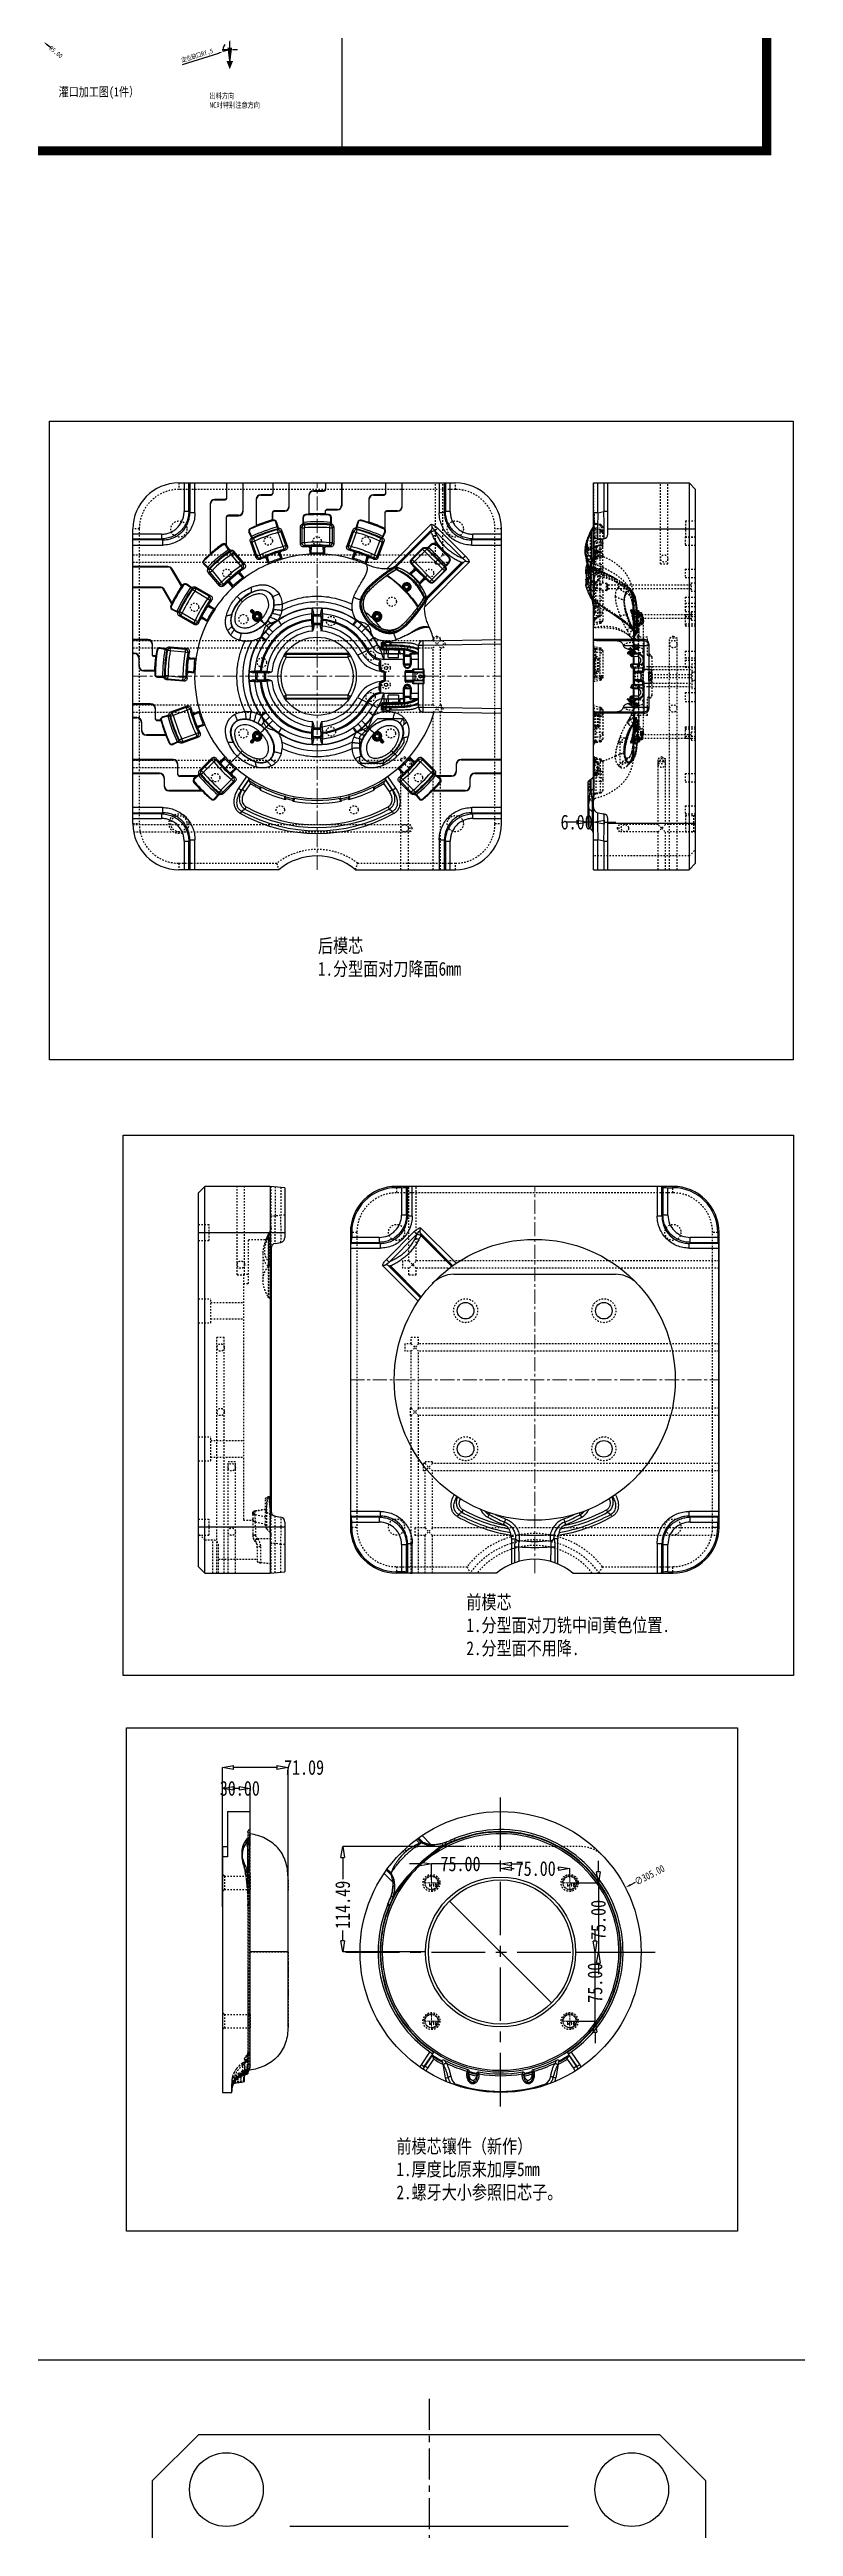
# Model space of a CAD drawing. Header units: millimetres. Extents: x 1540 to 3369, y -3458 to 1222.
# Drawn here: x 1994 to 2802, y -2435 to 255 of the extents above; entities that cross this region are included whole.
import ezdxf

# ---------------------------------------------------------------- set-up
doc = ezdxf.new("R2010")
doc.units = ezdxf.units.MM
doc.header["$LTSCALE"] = 16.335
doc.header["$PDMODE"] = 3
doc.header["$PDSIZE"] = 0.3125
doc.linetypes.add('CENTER', pattern=[0.6, 0.375, -0.075, 0.075, -0.075])
doc.linetypes.add('HIDDEN', pattern=[0.2, 0.1, -0.1])
doc.layers.get('0').update_dxf_attribs({"linetype": 'CONTINUOUS'})
doc.layers.get('Defpoints').update_dxf_attribs({"linetype": 'CONTINUOUS'})
for name, color, linetype in [('110', 7, 'CONTINUOUS'), ('21', 7, 'CONTINUOUS'), ('DEFAULT_2', 8, 'HIDDEN')]:
    doc.layers.add(name, color=color, linetype=linetype)
for name, color, linetype, lineweight in [('center', 1, 'CENTER', 9), ('moldbase', 7, 'CONTINUOUS', 20), ('screw', 33, 'CONTINUOUS', 13)]:
    doc.layers.add(name, color=color, linetype=linetype, lineweight=lineweight)
doc.styles.get("Standard").update_dxf_attribs({"font": 'txt', "width": 0.8})
doc.styles.add('TXT', font='txt.shx', dxfattribs={"bigfont": 'gbcbig.shx'})
doc.dimstyles.new('ISO-25', dxfattribs={"dimtxt": 2.5, "dimasz": 2.5, "dimexe": 1.25, "dimexo": 0.625, "dimtad": 1, "dimtxsty": 'Standard', "dimcen": 2.5, "dimadec": 0, "dimazin": 0, "dimtfac": 1, "dimtmove": 0, "dimatfit": 3, "dimfxl": 0, "dimarcsym": 0})
doc.dimstyles.get("Standard").update_dxf_attribs({"dimtxt": 0.15625, "dimasz": 0.1875, "dimexe": 0.125, "dimexo": 0.0625, "dimtad": 0, "dimtih": 1, "dimtoh": 1, "dimdsep": 46, "dimtxsty": 'Standard', "dimcen": 0.09, "dimadec": 0, "dimazin": 0, "dimtp": 0.01, "dimtm": 0.01, "dimtfac": 1, "dimtofl": 0, "dimtmove": 0, "dimatfit": 3, "dimfxl": 0, "dimtolj": 1, "dimarcsym": 0})
doc.dimstyles.new('STANDARD$0', dxfattribs={"dimscale": 2, "dimtxt": 3, "dimasz": 3, "dimexe": 1.25, "dimexo": 0.625, "dimgap": 0.5, "dimtad": 0, "dimdsep": 46, "dimlunit": 6, "dimtxsty": 'Standard', "dimblk": 'CLOSEDBLANK', "dimcen": 0, "dimclrt": 2, "dimazin": 2, "dimtfac": 2, "dimtmove": 1, "dimatfit": 3, "dimfxl": 0, "dimtolj": 1, "dimtzin": 0, "dimarcsym": 0})

msp = doc.modelspace()

# ---------------------------------------------------------------- texts
at = {"attachment_point": 1}
for s, insert, char_height, width in [('{\\fSimSun|b0|i0|c134|p2; 灌口加工图(1件）}', (1998.773, 214.04), 10, 159.47262), ('{\\fSimSun|b0|i0|c134|p2;出料方向\\P\\C6;NC时特别注意方向}', (2167.874, 207.689), 6, 97.10809), ('{\\fSimSun|b0|i0|c134|p2;后模芯^J1.分型面对刀降面6mm}', (2285.636, -710.829), 15, 422.28077), ('{\\fSimSun|b0|i0|c134|p2;前模芯^J1.分型面对刀铣中间黄色位置.\\P2.分型面不用降.}', (2446.69, -1423.688), 15, 422.28077), ('{\\fSimSun|b0|i0|c134|p2;前模芯镶件（新作）^J1.厚度比原来加厚5mm\\P2.螺牙大小参照旧芯子。}', (2370.802, -2014.58), 15, 422.28077)]:
    msp.add_mtext(s, dxfattribs=dict(at, insert=insert, char_height=char_height, width=width))

# ---------------------------------------------------------------- blocks, each defined once
blk = doc.blocks.new('_ClosedBlank')
at = {"color": 0, "linetype": 'ByBlock', "lineweight": -2}
for p, q in [((-1, 0.17), (0, 0)), ((-1, 0.17), (-1, -0.17)), ((0, 0), (-1, -0.17))]:
    blk.add_line(p, q, dxfattribs=at)
blk = doc.blocks.new('*D246')
at = {"color": 4, "lineweight": -2}
for p, q in [((2566.7, -584.1), (2554.7, -584.1)), ((2578.7, -584.4), (2578.7, -584.1)), ((2584.7, -584.1), (2578.7, -584.1)), ((2584.7, -584.9), (2584.7, -584.1)), ((2596.7, -584.1), (2608.7, -584.1))]:
    blk.add_line(p, q, dxfattribs=at)
at = {"layer": 'Defpoints', "color": 0}
for p in [(2578.7, -584.1), (2578.7, -584.4), (2584.7, -584.9)]:
    blk.add_point(p, dxfattribs=at)
at = {"color": 4, "lineweight": -2, "xscale": 12, "yscale": 12, "zscale": 12}
blk.add_blockref('_ClosedBlank', (2578.7, -584.1), dxfattribs=at)
at = {"color": 4, "lineweight": -2, "xscale": 12, "yscale": 12, "zscale": 12, "rotation": 180}
blk.add_blockref('_ClosedBlank', (2584.7, -584.1), dxfattribs=at)
at = {"color": 6, "insert": (2566.3, -584.1), "char_height": 16, "attachment_point": 5}
blk.add_mtext('\\A1;6.00', dxfattribs=at)
blk = doc.blocks.new('*D251')
at = {"color": 4, "lineweight": -2}
blk.add_line((2629.9, -1735.6), (2624.6, -1738.4), dxfattribs=at)
at = {"color": 4}
blk.add_solid([(2624.1, -1737.5), (2625, -1739.3), (2619.2, -1741.1)], dxfattribs=at)
at = {"layer": 'Defpoints', "color": 0}
for p in [(2619.2, -1741.1), (2348.3, -1881.2)]:
    blk.add_point(p, dxfattribs=at)
at = {"color": 6, "insert": (2645.5, -1727.5), "char_height": 8, "attachment_point": 5, "rotation": 27.3324}
blk.add_mtext('\\A1;∅305.00', dxfattribs=at)
blk = doc.blocks.new('*D252')
at = {"color": 4, "lineweight": -2}
for p, q in [((2443.8, -1696.6), (2312.5, -1696.6)), ((2312.5, -1708.6), (2312.5, -1732.2)), ((2312.5, -1799.1), (2312.5, -1787.7)), ((2369.1, -1811.1), (2312.5, -1811.1))]:
    blk.add_line(p, q, dxfattribs=at)
at = {"layer": 'Defpoints', "color": 0}
for p in [(2443.8, -1696.6), (2312.5, -1811.1), (2369.1, -1811.1)]:
    blk.add_point(p, dxfattribs=at)
at = {"color": 4, "lineweight": -2, "xscale": 12, "yscale": 12, "zscale": 12}
for p, rotation in [((2312.5, -1696.6), 90), ((2312.5, -1811.1), 270)]:
    blk.add_blockref('_ClosedBlank', p, dxfattribs=dict(at, rotation=rotation))
at = {"color": 6, "insert": (2312.5, -1759.9), "char_height": 16, "attachment_point": 5, "rotation": 90}
blk.add_mtext('\\A1;114.49', dxfattribs=at)
blk = doc.blocks.new('*D253')
at = {"color": 4, "lineweight": -2}
for p, q in [((2182, -1762), (2182, -1610.8)), ((2241.1, -1610.8), (2194, -1610.8)), ((2253.1, -1811.2), (2253.1, -1610.8))]:
    blk.add_line(p, q, dxfattribs=at)
at = {"layer": 'Defpoints', "color": 0}
for p in [(2182, -1610.8), (2182, -1762), (2253.1, -1811.2)]:
    blk.add_point(p, dxfattribs=at)
at = {"color": 4, "lineweight": -2, "xscale": 12, "yscale": 12, "zscale": 12, "rotation": 180}
blk.add_blockref('_ClosedBlank', (2182, -1610.8), dxfattribs=at)
at = {"color": 4, "lineweight": -2, "xscale": 12, "yscale": 12, "zscale": 12}
blk.add_blockref('_ClosedBlank', (2253.1, -1610.8), dxfattribs=at)
at = {"color": 6, "insert": (2270.5, -1610.8), "char_height": 16, "attachment_point": 5}
blk.add_mtext('\\A1;71.09', dxfattribs=at)
blk = doc.blocks.new('screw_m16_g')
at = {"layer": 'screw', "color": 1, "linetype": 'CENTER', "ltscale": 0.497582}
for p, q in [((-8.8, 0), (8.8, 0)), ((0, -8.8), (0, 8.8))]:
    blk.add_line(p, q, dxfattribs=at)
at = {"layer": 'screw', "linetype": 'HIDDEN', "ltscale": 0.497582}
blk.add_circle((0, 0), 7, dxfattribs=at)
at = {"layer": 'screw', "color": 92, "linetype": 'HIDDEN', "ltscale": 0.497582}
blk.add_arc((0, 0), 8, 270, 180, dxfattribs=at)
at = {"layer": 'screw', "color": 6, "style": 'TXT'}
blk.add_text('M16', height=3.2, dxfattribs=at).set_placement((-2.72, -4))
blk = doc.blocks.new('*D254')
at = {"color": 4, "lineweight": -2}
for p, q in [((2589.9, -1724.2), (2589.9, -1712.2)), ((2558.8, -1736.2), (2589.9, -1736.2)), ((2589.9, -1736.2), (2589.9, -1811.2)), ((2577, -1811.2), (2589.9, -1811.2)), ((2589.9, -1823.2), (2589.9, -1835.2))]:
    blk.add_line(p, q, dxfattribs=at)
at = {"layer": 'Defpoints', "color": 0}
for p in [(2558.8, -1736.2), (2577, -1811.2), (2589.9, -1811.2)]:
    blk.add_point(p, dxfattribs=at)
at = {"color": 4, "lineweight": -2, "xscale": 12, "yscale": 12, "zscale": 12}
for p, rotation in [((2589.9, -1736.2), 270), ((2589.9, -1811.2), 90)]:
    blk.add_blockref('_ClosedBlank', p, dxfattribs=dict(at, rotation=rotation))
at = {"color": 6, "insert": (2589.9, -1776.3), "char_height": 16, "attachment_point": 5, "rotation": 90}
blk.add_mtext('\\A1;75.00', dxfattribs=at)
blk = doc.blocks.new('*D255')
at = {"color": 4, "lineweight": -2}
for p, q in [((2483.8, -1720.1), (2483.8, -1720.6)), ((2495.8, -1720.6), (2498.5, -1720.6)), ((2546.8, -1720.6), (2545.4, -1720.6)), ((2558.8, -1730.7), (2558.8, -1720.6))]:
    blk.add_line(p, q, dxfattribs=at)
at = {"layer": 'Defpoints', "color": 0}
for p in [(2483.8, -1720.1), (2483.8, -1720.6), (2558.8, -1730.7)]:
    blk.add_point(p, dxfattribs=at)
at = {"color": 4, "lineweight": -2, "xscale": 12, "yscale": 12, "zscale": 12, "rotation": 180}
blk.add_blockref('_ClosedBlank', (2483.8, -1720.6), dxfattribs=at)
at = {"color": 4, "lineweight": -2, "xscale": 12, "yscale": 12, "zscale": 12}
blk.add_blockref('_ClosedBlank', (2558.8, -1720.6), dxfattribs=at)
at = {"color": 6, "insert": (2521.9, -1720.6), "char_height": 16, "attachment_point": 5}
blk.add_mtext('\\A1;75.00', dxfattribs=at)
blk = doc.blocks.new('*D256')
at = {"color": 4, "lineweight": -2}
for p, q in [((2396.8, -1715.5), (2384.8, -1715.5)), ((2408.8, -1732.6), (2408.8, -1715.5)), ((2483.8, -1715.5), (2408.8, -1715.5)), ((2483.8, -1723.6), (2483.8, -1715.5)), ((2495.8, -1715.5), (2507.8, -1715.5))]:
    blk.add_line(p, q, dxfattribs=at)
at = {"layer": 'Defpoints', "color": 0}
for p in [(2408.8, -1715.5), (2408.8, -1732.6), (2483.8, -1723.6)]:
    blk.add_point(p, dxfattribs=at)
at = {"color": 4, "lineweight": -2, "xscale": 12, "yscale": 12, "zscale": 12}
blk.add_blockref('_ClosedBlank', (2408.8, -1715.5), dxfattribs=at)
at = {"color": 4, "lineweight": -2, "xscale": 12, "yscale": 12, "zscale": 12, "rotation": 180}
blk.add_blockref('_ClosedBlank', (2483.8, -1715.5), dxfattribs=at)
at = {"color": 6, "insert": (2440.3, -1715.5), "char_height": 16, "attachment_point": 5}
blk.add_mtext('\\A1;75.00', dxfattribs=at)
blk = doc.blocks.new('*D257')
at = {"color": 4, "lineweight": -2}
for p, q in [((2586.3, -1799.2), (2586.3, -1787.2)), ((2577, -1811.2), (2586.3, -1811.2)), ((2586.3, -1886.2), (2586.3, -1811.2)), ((2555.3, -1886.2), (2586.3, -1886.2)), ((2586.3, -1898.2), (2586.3, -1910.2))]:
    blk.add_line(p, q, dxfattribs=at)
at = {"layer": 'Defpoints', "color": 0}
for p in [(2577, -1811.2), (2586.3, -1811.2), (2555.3, -1886.2)]:
    blk.add_point(p, dxfattribs=at)
at = {"color": 4, "lineweight": -2, "xscale": 12, "yscale": 12, "zscale": 12}
for p, rotation in [((2586.3, -1811.2), 270), ((2586.3, -1886.2), 90)]:
    blk.add_blockref('_ClosedBlank', p, dxfattribs=dict(at, rotation=rotation))
at = {"color": 6, "insert": (2586.3, -1844.5), "char_height": 16, "attachment_point": 5, "rotation": 90}
blk.add_mtext('\\A1;75.00', dxfattribs=at)
blk = doc.blocks.new('*D259')
at = {"color": 4, "lineweight": -2}
for p, q in [((2182, -1672.8), (2182, -1633.5)), ((2200, -1633.5), (2194, -1633.5)), ((2212, -1658.7), (2212, -1633.5))]:
    blk.add_line(p, q, dxfattribs=at)
at = {"layer": 'Defpoints', "color": 0}
for p in [(2182, -1633.5), (2212, -1658.7), (2182, -1672.8)]:
    blk.add_point(p, dxfattribs=at)
at = {"color": 4, "lineweight": -2, "xscale": 12, "yscale": 12, "zscale": 12, "rotation": 180}
blk.add_blockref('_ClosedBlank', (2182, -1633.5), dxfattribs=at)
at = {"color": 4, "lineweight": -2, "xscale": 12, "yscale": 12, "zscale": 12}
blk.add_blockref('_ClosedBlank', (2212, -1633.5), dxfattribs=at)
at = {"color": 6, "insert": (2200.8, -1633.5), "char_height": 16, "attachment_point": 5}
blk.add_mtext('\\A1;30.00', dxfattribs=at)
blk = doc.blocks.new('*D126')
at = {"color": 0, "lineweight": -2, "ltscale": 0.5}
for p, q in [((2138.6, 238.7), (2178, 251.2)), ((2189.9, 255), (2182.8, 252.7))]:
    blk.add_line(p, q, dxfattribs=at)
blk.add_arc((2189.9, 255), 7.5, 135.2922, 197.6094, dxfattribs=at)
at = {"color": 0, "ltscale": 0.5}
blk.add_solid([(2177.7, 252), (2178.2, 250.4), (2182.8, 252.7)], dxfattribs=at)
at = {"layer": 'Defpoints', "color": 0, "ltscale": 0.5}
for p in [(2182.8, 252.7), (2189.9, 255)]:
    blk.add_point(p, dxfattribs=at)
at = {"color": 0, "ltscale": 0.5, "insert": (2154.7, 247.9), "char_height": 5, "attachment_point": 5, "rotation": 17.6094}
blk.add_mtext('{\\fSimSun|b0|i0|c134|p2;定位缺口}R7,5', dxfattribs=at)
blk = doc.blocks.new('*D282')
at = {"color": 4, "lineweight": -2}
blk.add_line((1995.6, 256.9), (1991.8, 260.1), dxfattribs=at)
at = {"color": 4}
blk.add_solid([(1992.3, 260.7), (1991.2, 259.4), (1987.9, 263.3)], dxfattribs=at)
at = {"layer": 'Defpoints', "color": 0}
for p in [(1984.1, 266.5), (1987.9, 263.3)]:
    blk.add_point(p, dxfattribs=at)
at = {"color": 6, "insert": (2001.3, 252.2), "char_height": 5, "attachment_point": 5, "rotation": 320.3552}
blk.add_mtext('\\A1;R5.00', dxfattribs=at)

# ---------------------------------------------------------------- dimensions: what is measured, and where the dimension line sits
dim = msp.add_radius_dim(center=(1984.07, 266.465), mpoint=(1987.92, 263.275), dimstyle='Standard', override={"dimtxt": 5, "dimasz": 5, "dimexe": 0, "dimexo": 0, "dimgap": 0, "dimtih": 0, "dimtoh": 0, "dimzin": 0, "dimcen": 0, "dimclrd": 4, "dimclre": 4, "dimclrt": 6, "dimadec": 2, "dimtp": 0, "dimtm": 0, "dimtzin": 0})
dim.commit()
dim.dimension.update_dxf_attribs({"geometry": '*D282', "text_midpoint": (2001.267, 252.216)})
at = {"ltscale": 0.5}
dim = msp.add_radius_dim(center=(2189.902, 254.965), mpoint=(2182.754, 252.696), text='{\\fSimSun|b0|i0|c134|p2;定位缺口}<>', dimstyle='ISO-25', override={"dimtxt": 5, "dimasz": 5, "dimexe": 0, "dimfxl": 1.25}, dxfattribs=at)
dim.commit()
dim.dimension.update_dxf_attribs({"geometry": '*D126', "text_midpoint": (2154.726, 247.924)})
for base, p1, p2, picture, middle in [((2578.662, -584.149), (2584.662, -584.918), (2578.662, -584.408), '*D246', (2566.312, -584.149)), ((2182.014, -1610.801), (2253.104, -1811.162), (2182.014, -1762.022), '*D253', (2270.486, -1610.801)), ((2182.014, -1633.543), (2212.014, -1658.656), (2182.014, -1672.844), '*D259', (2200.762, -1633.543)), ((2408.765, -1715.459), (2483.769, -1723.635), (2408.765, -1732.581), '*D256', (2440.286, -1715.459)), ((2483.769, -1720.602), (2558.765, -1730.71), (2483.769, -1720.122), '*D255', (2521.917, -1720.602))]:
    dim = msp.add_linear_dim(base=base, p1=p1, p2=p2, dimstyle='STANDARD$0', override={"dimtxt": 8, "dimasz": 6, "dimexe": 0, "dimexo": 0, "dimgap": 0, "dimzin": 0, "dimclrd": 4, "dimclre": 4, "dimclrt": 6})
    dim.commit()
    dim.dimension.update_dxf_attribs({"geometry": picture, "text_midpoint": middle, "dimtype": 160})
for base, p1, p2, picture, middle in [((2312.5482, -1811.1335), (2443.7535, -1696.6484), (2369.097, -1811.1335), '*D252', (2312.5482, -1759.9327)), ((2589.928, -1811.155), (2558.765, -1736.158), (2576.978, -1811.155), '*D254', (2589.928, -1776.339)), ((2586.286, -1811.155), (2555.305, -1886.158), (2576.978, -1811.155), '*D257', (2586.286, -1844.471))]:
    dim = msp.add_linear_dim(base=base, p1=p1, p2=p2, angle=90, dimstyle='STANDARD$0', override={"dimtxt": 8, "dimasz": 6, "dimexe": 0, "dimexo": 0, "dimgap": 0, "dimzin": 0, "dimclrd": 4, "dimclre": 4, "dimclrt": 6})
    dim.commit()
    dim.dimension.update_dxf_attribs({"geometry": picture, "text_midpoint": middle, "dimtype": 160})
dim = msp.add_diameter_dim_2p(p1=(2348.294, -1881.175), p2=(2619.243, -1741.134), dimstyle='Standard', override={"dimtxt": 8, "dimasz": 6, "dimexe": 0, "dimexo": 0, "dimgap": 0, "dimtih": 0, "dimtoh": 0, "dimzin": 0, "dimcen": 0, "dimclrd": 4, "dimclre": 4, "dimclrt": 6, "dimtp": 0, "dimtm": 0, "dimtzin": 0})
dim.commit()
dim.dimension.update_dxf_attribs({"geometry": '*D251', "text_midpoint": (2645.539, -1727.543)})

# ---------------------------------------------------------------- linework, layer by layer
msp.add_line((2311.473, 607.504), (2311.473, 144.925))
at = {"color": 1, "linetype": 'CENTER', "ltscale": 0.3}
for p, q in [((2181.652, 254.965), (2198.152, 254.965)), ((2189.902, 246.715), (2189.902, 263.215))]:
    msp.add_line(p, q, dxfattribs=at)
at = {"color": 7, "linetype": 'Continuous'}
for p, q in [((2162.897, -979.664), (2155.897, -986.664)), ((2155.897, -1392.664), (2155.897, -986.664)), ((2162.897, -1399.664), (2162.897, -979.664)), ((2233.789, -979.664), (2162.897, -979.664)), ((2233.789, -979.664), (2233.789, -1399.664)), ((2249.789, -981.064), (2233.789, -979.664)), ((2249.789, -981.064), (2249.789, -1035.049)), ((2370.84, -981.064), (2370.84, -979.664)), ((2670.84, -979.664), (2370.84, -979.664)), ((2376.225, -981.064), (2370.84, -981.064)), ((2376.225, -981.064), (2376.225, -1010.922)), ((2382.727, -980.128), (2381.641, -980.667)), ((2381.641, -1010.922), (2381.641, -980.667)), ((2382.727, -980.128), (2382.727, -1012.007)), ((2387.848, -1012.007), (2387.848, -979.752)), ((2653.832, -979.752), (2387.848, -979.752)), ((2653.832, -979.752), (2653.832, -1012.007)), ((2658.953, -1012.007), (2658.953, -980.128)), ((2658.953, -980.128), (2660.039, -980.667)), ((2660.039, -980.667), (2660.039, -1010.922)), ((2665.455, -1010.922), (2665.455, -981.064)), ((2665.455, -981.064), (2670.84, -981.064)), ((2670.84, -979.664), (2670.84, -981.064)), ((2381.641, -1010.922), (2376.225, -1010.922)), ((2381.641, -1010.922), (2382.727, -1012.007)), ((2387.848, -1012.007), (2382.727, -1012.007)), ((2658.953, -1012.007), (2653.832, -1012.007)), ((2658.953, -1012.007), (2660.039, -1010.922)), ((2665.455, -1010.922), (2660.039, -1010.922)), ((2155.897, -1029.664), (2249.789, -1029.664)), ((2234.789, -1046.673), (2234.789, -1332.656)), ((2239.086, -1041.552), (2245.244, -1040.466)), ((2320.84, -1029.664), (2320.84, -1349.664)), ((2320.84, -1029.664), (2322.24, -1029.664)), ((2320.928, -1046.673), (2320.928, -1332.656)), ((2320.928, -1046.673), (2353.183, -1046.673)), ((2321.303, -1041.552), (2321.842, -1040.466)), ((2353.183, -1041.552), (2321.303, -1041.552)), ((2321.842, -1040.466), (2352.097, -1040.466)), ((2322.24, -1029.664), (2322.24, -1035.049)), ((2352.097, -1035.049), (2322.24, -1035.049)), ((2352.097, -1035.049), (2352.097, -1040.466)), ((2353.183, -1041.552), (2352.097, -1040.466)), ((2353.183, -1041.552), (2353.183, -1046.673)), ((2359.917, -1058.995), (2390.175, -1028.737)), ((2392.992, -1031.553), (2362.734, -1061.812)), ((2390.175, -1028.737), (2392.992, -1031.553)), ((2392.874, -1031.838), (2392.992, -1031.553)), ((2431.926, -1065.792), (2396.746, -1030.609)), ((2396.917, -1024.545), (2435.605, -1063.233)), ((2397.3, -1033.085), (2430.814, -1066.599)), ((2397.391, -1031.826), (2431.594, -1066.03)), ((2689.583, -1040.466), (2688.497, -1041.552)), ((2720.377, -1041.552), (2688.497, -1041.552)), ((2688.497, -1046.673), (2688.497, -1041.552)), ((2688.497, -1046.673), (2720.753, -1046.673)), ((2719.44, -1035.049), (2689.583, -1035.049)), ((2689.583, -1040.466), (2689.583, -1035.049)), ((2689.583, -1040.466), (2719.838, -1040.466)), ((2719.44, -1029.664), (2720.84, -1029.664)), ((2719.44, -1029.664), (2719.44, -1035.049)), ((2720.377, -1041.552), (2719.838, -1040.466)), ((2720.753, -1332.656), (2720.753, -1046.673)), ((2720.84, -1349.664), (2720.84, -1029.664)), ((2394.401, -1104.434), (2355.707, -1065.741)), ((2362.734, -1061.812), (2359.917, -1058.995)), ((2361.786, -1065.583), (2396.96, -1100.757)), ((2363.025, -1066.208), (2397.217, -1100.4)), ((2364.243, -1066.124), (2397.765, -1099.646)), ((2239.086, -1337.777), (2245.244, -1338.863)), ((2249.789, -1344.279), (2249.789, -1398.265)), ((2353.183, -1332.656), (2320.928, -1332.656)), ((2321.303, -1337.777), (2321.842, -1338.863)), ((2321.303, -1337.777), (2353.183, -1337.777)), ((2352.097, -1338.863), (2321.842, -1338.863)), ((2322.24, -1349.664), (2322.24, -1344.279)), ((2322.24, -1344.279), (2352.097, -1344.279)), ((2352.097, -1338.863), (2353.183, -1337.777)), ((2352.097, -1338.863), (2352.097, -1344.279)), ((2353.183, -1332.656), (2353.183, -1337.777)), ((2720.753, -1332.656), (2688.497, -1332.656)), ((2688.497, -1337.777), (2688.497, -1332.656)), ((2688.497, -1337.777), (2720.377, -1337.777)), ((2688.497, -1337.777), (2689.583, -1338.863)), ((2719.838, -1338.863), (2689.583, -1338.863)), ((2689.583, -1344.279), (2689.583, -1338.863)), ((2689.583, -1344.279), (2719.44, -1344.279)), ((2719.44, -1349.664), (2719.44, -1344.279)), ((2720.377, -1337.777), (2719.838, -1338.863)), ((2249.789, -1349.664), (2155.897, -1349.664)), ((2322.24, -1349.664), (2320.84, -1349.664)), ((2376.225, -1368.407), (2381.641, -1368.407)), ((2376.225, -1368.407), (2376.225, -1398.265)), ((2382.727, -1367.321), (2381.641, -1368.407)), ((2381.641, -1398.662), (2381.641, -1368.407)), ((2382.727, -1367.321), (2387.848, -1367.321)), ((2382.727, -1367.321), (2382.727, -1399.201)), ((2387.848, -1399.577), (2387.848, -1367.321)), ((2495.839, -1389.665), (2495.839, -1362.389)), ((2545.839, -1389.664), (2545.839, -1362.389)), ((2653.832, -1367.321), (2658.953, -1367.321)), ((2653.832, -1367.321), (2653.832, -1399.577)), ((2660.039, -1368.407), (2658.953, -1367.321)), ((2658.953, -1399.201), (2658.953, -1367.321)), ((2660.039, -1368.407), (2665.455, -1368.407)), ((2660.039, -1368.407), (2660.039, -1398.662)), ((2665.455, -1398.265), (2665.455, -1368.407)), ((2720.84, -1349.664), (2719.44, -1349.664)), ((2155.897, -1392.664), (2162.897, -1399.664)), ((2233.789, -1399.664), (2249.789, -1398.265)), ((2376.225, -1398.265), (2370.84, -1398.265)), ((2370.84, -1399.664), (2370.84, -1398.265)), ((2382.727, -1399.201), (2381.641, -1398.662)), ((2658.953, -1399.201), (2660.039, -1398.662)), ((2665.455, -1398.265), (2670.84, -1398.265)), ((2670.84, -1398.265), (2670.84, -1399.664)), ((2162.897, -1399.664), (2233.789, -1399.664)), ((2479.307, -1399.664), (2370.84, -1399.664)), ((2479.412, -1399.577), (2387.848, -1399.577)), ((2562.268, -1399.577), (2653.832, -1399.577)), ((2562.373, -1399.664), (2670.84, -1399.664)), ((2187.514, -1658.655), (2187.514, -1707.965)), ((2187.514, -1658.655), (2212.014, -1658.655)), ((2212.014, -1694.474), (2212.014, -1658.656)), ((2207.679, -1693.101), (2207.679, -1689.316)), ((2208.583, -1688.179), (2208.583, -1692.099)), ((2209.149, -1687.52), (2209.149, -1691.87)), ((2209.565, -1687.263), (2209.569, -1692.518)), ((2210.517, -1694.424), (2212.014, -1694.422)), ((2210.528, -1694.479), (2212.014, -1694.476)), ((2211.378, -1694.477), (2211.378, -1700.9)), ((2395.838, -1693.101), (2392.053, -1689.316)), ((2393.584, -1688.179), (2397.504, -1692.099)), ((2394.492, -1687.52), (2398.843, -1691.87)), ((2394.846, -1687.263), (2400.105, -1692.518)), ((2398.526, -1684.703), (2408.245, -1694.422)), ((2429.568, -1689.782), (2433.638, -1688.048)), ((2429.57, -1689.782), (2429.568, -1689.782)), ((2433.591, -1688.069), (2429.57, -1689.782)), ((2429.57, -1689.782), (2430.398, -1691.71)), ((2433.691, -1688.028), (2433.59, -1688.068)), ((2433.593, -1688.079), (2433.655, -1688.23)), ((2433.655, -1688.23), (2433.83, -1688.651)), ((2433.83, -1688.651), (2434.396, -1690.009)), ((2434.396, -1690.005), (2434.425, -1690.077)), ((2182.014, -1696.648), (2182.014, -1963.646)), ((2182.014, -1696.648), (2187.514, -1696.648)), ((2187.514, -1707.966), (2182.014, -1707.966)), ((2209.295, -1694.926), (2209.453, -1694.802)), ((2209.386, -1718.95), (2209.386, -1695.425)), ((2209.387, -1719.419), (2209.386, -1719.312)), ((2209.387, -1722.107), (2209.387, -1719.419)), ((2209.455, -1694.8), (2209.453, -1694.802)), ((2209.586, -1694.724), (2209.588, -1694.799)), ((2209.588, -1694.799), (2209.593, -1695.033)), ((2209.659, -1698.735), (2209.659, -1695.04)), ((2360.686, -1721.116), (2364.906, -1725.336)), ((2209.394, -1722.063), (2209.393, -1721.822)), ((2212.014, -1936.063), (2212.014, -1725.905)), ((2253.121, -1732.847), (2253.104, -1729.707)), ((2253.104, -1892.59), (2253.104, -1729.707)), ((2367.054, -1735.637), (2357.322, -1725.905)), ((2359.881, -1722.227), (2365.133, -1727.48)), ((2360.138, -1721.87), (2364.528, -1726.26)), ((2367.057, -1735.636), (2367.054, -1735.636)), ((2360.956, -1760.329), (2362.965, -1761.16)), ((2361.118, -1759.933), (2363.063, -1760.72)), ((2361.609, -1758.762), (2361.608, -1758.762)), ((2361.609, -1758.762), (2363.536, -1759.597)), ((2428.407, -1755.781), (2539.142, -1866.516)), ((2253.104, -1811.131), (2212.014, -1811.135)), ((2402.334, -1811.131), (2355.335, -1811.135)), ((2565.216, -1811.162), (2612.214, -1811.162)), ((2253.121, -1889.45), (2253.104, -1892.59)), ((2397.84, -1933.543), (2407.144, -1919.75)), ((2397.84, -1933.543), (2400.956, -1935.645)), ((2400.956, -1935.645), (2409.968, -1922.285)), ((2401.608, -1935.159), (2400.956, -1935.645)), ((2409.592, -1923.322), (2401.608, -1935.159)), ((2404.724, -1937.261), (2401.608, -1935.159)), ((2404.724, -1937.261), (2411.357, -1927.427)), ((2409.563, -1922.928), (2409.968, -1922.285)), ((2409.592, -1923.322), (2409.563, -1922.928)), ((2421.197, -1933.005), (2423.823, -1947.9)), ((2546.319, -1933.023), (2543.696, -1947.9)), ((2556.193, -1927.427), (2562.818, -1937.25)), ((2557.582, -1922.285), (2566.586, -1935.634)), ((2557.582, -1922.285), (2557.986, -1922.928)), ((2557.958, -1923.322), (2557.986, -1922.928)), ((2557.958, -1923.322), (2565.935, -1935.148)), ((2560.406, -1919.75), (2569.702, -1933.532)), ((2562.818, -1937.25), (2565.935, -1935.148)), ((2565.935, -1935.148), (2566.586, -1935.634)), ((2569.702, -1933.532), (2566.586, -1935.634)), ((2182.014, -1963.648), (2192.014, -1963.648)), ((2192.014, -1963.648), (2192.014, -1957.457)), ((2206.014, -1951.875), (2206.014, -1940.486)), ((2206.318, -1941.379), (2206.014, -1941.483)), ((2207.708, -1939.244), (2206.263, -1939.736)), ((2209.361, -1940.341), (2206.318, -1941.379)), ((2206.342, -1944.66), (2209.473, -1943.52)), ((2207.168, -1941.87), (2209.315, -1940.901)), ((2207.168, -1941.87), (2207.168, -1943.837)), ((2207.168, -1943.837), (2208.147, -1943.361)), ((2208.292, -1939.044), (2207.708, -1939.244)), ((2209.473, -1938.641), (2208.292, -1939.044)), ((2209.361, -1940.341), (2209.315, -1940.901)), ((2209.315, -1942.794), (2209.315, -1940.901)), ((2209.47, -1941.342), (2209.473, -1941.373)), ((2209.473, -1938.18), (2209.473, -1938.641)), ((2209.473, -1941.373), (2209.473, -1943.52)), ((2209.659, -1941.394), (2209.534, -1942.813)), ((2209.659, -1941.394), (2209.659, -1938.13)), ((2211.378, -1937.296), (2211.378, -1939.587)), ((2423.823, -1947.9), (2426.749, -1947.384)), ((2448.167, -1938.641), (2447.429, -1940.557)), ((2449.366, -1943.296), (2448.55, -1943.407)), ((2449.555, -1940.341), (2448.873, -1942.103)), ((2449.371, -1941.87), (2449.622, -1940.901)), ((2449.555, -1940.341), (2449.622, -1940.901)), ((2451.283, -1949.088), (2449.714, -1950.194)), ((2454.468, -1950.539), (2455.09, -1952.45)), ((2457.702, -1945.678), (2458.369, -1945.853)), ((2457.975, -1943.837), (2457.921, -1943.361)), ((2509.821, -1945.682), (2509.154, -1945.857)), ((2509.602, -1943.362), (2509.548, -1943.842)), ((2513.039, -1950.534), (2512.405, -1952.439)), ((2517.899, -1940.908), (2517.967, -1940.349)), ((2517.899, -1940.908), (2518.15, -1941.877)), ((2518.648, -1942.111), (2517.967, -1940.349)), ((2518.155, -1943.304), (2518.971, -1943.414)), ((2520.092, -1940.565), (2519.354, -1938.649)), ((2543.696, -1947.9), (2540.771, -1947.384))]:
    msp.add_line(p, q, dxfattribs=at)
at = {"color": 2, "linetype": 'Continuous'}
for p, q in [((2433.024, -1075.178), (2608.671, -1075.178)), ((2437.006, -1338.31), (2438.395, -1335.847)), ((2443.076, -1331.031), (2441.713, -1333.509)), ((2469.89, -1338.917), (2471.385, -1336.165)), ((2487.024, -1346.976), (2488.154, -1344.162)), ((2554.653, -1346.976), (2553.523, -1344.162)), ((2571.787, -1338.917), (2570.292, -1336.165)), ((2598.625, -1331.019), (2599.989, -1333.497)), ((2604.696, -1338.298), (2603.306, -1335.835)), ((2495.839, -1362.389), (2499.77, -1362.389)), ((2545.839, -1362.389), (2541.907, -1362.389))]:
    msp.add_line(p, q, dxfattribs=at)
at = {"color": 1, "linetype": 'CENTER', "ltscale": 9.485155}
for p, q in [((2483.769, -1978.905), (2483.769, -1643.405)), ((2316.019, -1811.155), (2651.519, -1811.155))]:
    msp.add_line(p, q, dxfattribs=at)
at = {"const_width": 10}
msp.add_lwpolyline([(2772.53, 144.925), (1803.872, 144.925), (1803.872, 961.385), (2772.53, 961.385)], close=True, dxfattribs=at)
msp.add_lwpolyline([(2189.902, 233.561, 0, 7.027, 0), (2189.902, 242.427, 1.562, 5.075, -0.00001068), (2189.902, 256.965, 5.075, 5.075, -0.02076244)], format="xyseb")
for points in [[(1994.353, -148.726), (2801.467, -148.726), (2801.467, -842.245), (1994.353, -842.245)], [(2074.262, -923.926), (2801.59, -923.926), (2801.59, -1510.698), (2074.262, -1510.698)], [(2077.772, -1567.842), (2740.888, -1567.842), (2740.888, -2114.391), (2077.772, -2114.391)], [(1981.121, -2254.184), (2981.89, -2254.184), (2981.89, -3218.973), (1981.121, -3218.973)]]:
    msp.add_lwpolyline(points, close=True)
at = {"color": 7, "linetype": 'Continuous'}
for points in [[(2209.455, -1694.801), (2209.554, -1694.738), (2209.847, -1694.6)], [(2209.847, -1694.6), (2210.323, -1694.489), (2210.528, -1694.479)], [(2209.183, -1695.04), (2209.179, -1695.045), (2209.206, -1695.013), (2209.295, -1694.926)]]:
    msp.add_lwpolyline(points, dxfattribs=at)
at = {"color": 2, "linetype": 'Continuous'}
msp.add_circle((2520.848, -1189.684), 152.5, dxfattribs=at)
at = {"color": 7, "linetype": 'Continuous'}
for centre, radius in [((2445.854, -1114.678), 9), ((2595.854, -1114.678), 9), ((2445.854, -1264.678), 9), ((2595.854, -1264.678), 9), ((2483.769, -1811.155), 152.5), ((2483.775, -1811.148), 81.441), ((2483.775, -1811.148), 78.301)]:
    msp.add_circle(centre, radius, dxfattribs=at)
for centre, radius, start, end in [((2370.84, -1029.664), 50, 90, 180), ((2370.84, -1029.664), 48.6, 90, 180), ((2670.84, -1029.664), 50, 0, 90), ((2670.84, -1029.664), 48.6, 0, 90), ((2239.989, -1046.673), 5.2, 100, 180), ((2244.289, -1035.049), 5.5, 280, 0), ((2335.139, -1005.554), 67.984, 331.797884, 334.31824), ((2380.327, -1026.005), 18.391, 336.600619, 337.358166), ((2352.464, -1038.429), 30.097, 293.0419, 293.531364), ((2239.989, -1332.656), 5.2, 180, 260), ((2244.289, -1344.279), 5.5, 0, 80), ((2370.84, -1349.664), 50, 180, 270), ((2370.84, -1349.664), 48.6, 180, 270), ((5674.391, -1313.243), 3171.578, 181.043568, 181.332092), ((2670.84, -1349.664), 50, 270, 0), ((2670.84, -1349.664), 48.6, 270, 0), ((2520.84, -1449.664), 65, 50.405709, 129.594291), ((2227.211, -1703.917), 24.386, 139.808484, 143.221985), ((2222.415, -1705.489), 19.251, 135.930593, 139.947534), ((2210.516, -1696.421), 1.996, 89.984409, 159.387295), ((2483.775, -1811.148), 130.246, 149.977319, 120.335125), ((2483.775, -1811.148), 128.439, 149.473979, 120.865672), ((2438.849, -1762.724), 81.837, 120.34572, 121.70658), ((2523.112, -1811.912), 173.157, 136.14972, 136.577638), ((2409.877, -1659.578), 34.9, 272.364036, 273.292584), ((2409.793, -1658.084), 36.397, 273.289257, 273.717828), ((2409.711, -1656.838), 37.645, 273.719848, 274.619267), ((2408.086, -1643.719), 50.868, 278.766567, 279.811218), ((2408.161, -1644.048), 50.531, 279.791478, 284.249544), ((2410.104, -1652.006), 42.341, 284.352116, 288.038), ((2412.683, -1658.485), 37.78, 283.178827, 286.946381), ((2483.775, -1811.148), 132.916, 304.450181, 112.136018), ((2483.775, -1811.148), 130.739, 303.621201, 112.176261), ((2222.674, -1705.074), 19.821, 171.037159, 174.875053), ((2228.466, -1707.065), 25.065, 171.490337, 180.041831), ((2217.473, -1703.624), 14.394, 154.110836, 155.517365), ((2217.637, -1703.715), 14.581, 148.157625, 154.071847), ((2210.582, -1696.443), 1.992, 124.538415, 171.678724), ((2203.493, -1693.547), 6.185, 342.324901, 342.820152), ((2968.001, -1719.208), 758.612, 180.017237, 180.197381), ((2203.535, -1693.561), 6.142, 342.825297, 343.843791), ((2211.297, -1694.935), 1.893, 176.384808, 190.191209), ((2204.302, -1693.784), 5.342, 343.858372, 345.520851), ((2203.608, -1693.602), 6.06, 345.497242, 346.034563), ((2532.783, -1860.134), 199.28, 135.080554, 145.75063), ((2415.556, -1743.727), 53.861, 147.873167, 150.99788), ((2415.763, -1743.94), 54.15, 144.085485, 147.799561), ((2483.162, -1810.638), 129.188, 135.092779, 149.537757), ((2417.447, -1745.114), 56.202, 139.981635, 144.122307), ((2482.832, -1810.213), 127.152, 120.717478, 149.621515), ((2419.021, -1746.369), 58.214, 130.321696, 140.032065), ((2418.095, -1745.178), 56.708, 126.044192, 130.386853), ((2416.348, -1742.676), 53.657, 122.968562, 126.108728), ((2414.855, -1740.396), 50.931, 122.287486, 122.954747), ((2416.294, -1742.742), 53.684, 119.508684, 122.248254), ((2532.783, -1860.134), 199.28, 124.257305, 134.890955), ((2410.765, -1650.138), 46.344, 282.260088, 283.135261), ((2438.858, -1754.026), 79.347, 157.220048, 158.599817), ((2483.775, -1811.148), 132.916, 157.52136, 235.549659), ((2483.775, -1811.148), 130.743, 157.521275, 236.378902), ((2314.754, -1741.214), 50, 337.524033, 338.014357), ((2315.061, -1741.333), 51.846, 337.515644, 338.006735), ((2425.464, -1952.207), 33.338, 145.956051, 151.03745), ((2427.192, -1954.966), 32.583, 143.629719, 148.859877), ((2483.775, -1811.149), 134.172, 236.419407, 241.68225), ((2055.721, -1699.394), 418.535, 327.821959, 328.18749), ((2483.775, -1811.149), 135.173, 236.921167, 242.277943), ((2483.775, -1811.149), 136.986, 238.085348, 242.817832), ((2605.323, -1838.229), 206.359, 206.177297, 206.655195), ((2483.775, -1811.148), 132.372, 242.491538, 254.395408), ((2483.775, -1811.149), 134.416, 244.079895, 254.312167), ((2483.775, -1811.148), 132.372, 285.59199, 297.492194), ((2483.775, -1811.149), 134.416, 285.675381, 295.904503), ((2483.775, -1811.149), 136.986, 297.166352, 301.914652), ((2483.775, -1811.149), 135.173, 297.705623, 303.078833), ((2356.429, -1835.433), 212.773, 333.363852, 333.827024), ((2483.775, -1811.149), 134.172, 298.300692, 303.580593), ((2911.786, -1699.42), 418.484, 211.811365, 212.178056), ((2540.363, -1954.947), 32.568, 31.115468, 36.371125), ((2542.083, -1952.193), 33.333, 28.940243, 34.045108), ((2210.014, -1962.479), 18, 151.056618, 180), ((2194.182, -1955.896), 2.036, 157.529815, 160.321059), ((2194.067, -1955.848), 1.912, 151.890983, 157.538072), ((2194.003, -1955.814), 1.839, 142.057167, 151.873439), ((2221.419, -1983.214), 46.594, 104.560042, 106.577191), ((2211.651, -1941.569), 2, 97.844447, 175), ((2441.265, -1944.825), 17.711, 190, 203.457614), ((2364.018, -1905.742), 85.496, 324.647985, 325.462891), ((2441.082, -1944.571), 11.705, 235.460287, 242.865794), ((2483.775, -1811.149), 151.33, 250.975688, 289.00005), ((2350.396, -1911.24), 95.907, 332.345026, 332.860832), ((2512.188, -1805.922), 167.524, 242.850227, 244.763524), ((2457.354, -1942.511), 8.026, 185.613912, 188.932583), ((2483.775, -1811.149), 135.173, 255.254961, 258.996695), ((2483.775, -1811.149), 136.986, 255.477862, 259.032816), ((2483.775, -1811.148), 134.172, 255.253379, 258.863923), ((2506.499, -1937.889), 48.885, 185.758263, 186.426285), ((2483.775, -1811.149), 132.372, 259.665684, 280.322321), ((2483.775, -1811.149), 134.416, 260.017396, 279.97127), ((2483.775, -1811.149), 135.173, 280.991783, 284.732584), ((2461.04, -1937.903), 48.868, 353.586514, 354.249563), ((2483.775, -1811.148), 134.172, 281.124367, 284.734135), ((2483.775, -1811.149), 136.986, 280.95602, 284.509725), ((2510.166, -1942.517), 8.027, 351.058747, 354.376734), ((2455.198, -1805.638), 167.838, 295.217059, 297.145883), ((2526.44, -1944.577), 11.699, 297.130892, 304.361676), ((2618.513, -1910.526), 97.47, 207.14002, 207.65321), ((2606.755, -1903.811), 89.308, 214.374669, 215.154197), ((2526.254, -1944.825), 17.711, 336.487318, 350)]:
    msp.add_arc(centre, radius, start, end, dxfattribs=at)
at = {"color": 2, "linetype": 'Continuous'}
for centre, radius, start, end in [((2433.024, -1107.178), 32, 90, 136.78814), ((2608.671, -1107.178), 32, 50.60622, 90), ((2520.84, -1189.664), 170.657, 240.57762, 261.39231), ((2520.84, -1189.664), 167.828, 240.57762, 260.959517), ((2520.84, -1189.664), 164.172, 241.185599, 260.203892), ((2520.84, -1189.664), 161.343, 241.185315, 258.525043), ((2478.344, -1323.354), 17.711, 203.457614, 241.488175), ((2478.4, -1323.405), 14.561, 233.71348, 241.200449), ((2547.873, -1195.361), 163.369, 241.488175, 248.132612), ((2548.088, -1196.9), 158.991, 241.155187, 247.853948), ((2546.446, -1190.542), 160.812, 244.747604, 249.243923), ((2520.84, -1189.664), 170.657, 278.606606, 299.430726), ((2520.84, -1189.664), 167.828, 279.039332, 299.430726), ((2520.84, -1189.664), 164.172, 279.794823, 298.823237), ((2495.239, -1190.565), 160.788, 290.75646, 295.233518), ((2520.84, -1189.664), 161.343, 281.473183, 298.823237), ((2493.598, -1196.921), 158.968, 292.145627, 298.84534), ((2493.804, -1195.361), 163.369, 291.867388, 298.511825), ((2563.277, -1323.405), 14.562, 298.7999, 306.105962), ((2563.333, -1323.354), 17.711, 298.511825, 336.487318), ((2480.839, -1362.389), 16.608, 61.580517, 68.132612), ((2480.839, -1362.389), 15, 0, 15.425592), ((2520.84, -1189.664), 182.184, 264.487528, 275.511515), ((2520.84, -1189.664), 175.569, 264.444935, 275.55406), ((2520.84, -1189.664), 168.955, 264.257074, 275.74189), ((2560.839, -1362.389), 15, 164.576323, 180), ((2560.839, -1362.389), 16.608, 111.867388, 118.426686)]:
    msp.add_arc(centre, radius, start, end, dxfattribs=at)
at = {"color": 7, "linetype": 'Continuous'}
for centre, major_axis, ratio, start_param, end_param in [((2376.225, -980.583), (5.5, 0), 0.08748866, -1.57079633, -0.17453293), ((2387.848, -980.207), (5.2, 0), 0.08748866, 1.57079633, 2.96705973), ((2653.832, -980.207), (5.2, 0), 0.08748866, 0.17453293, 1.57079633), ((2665.455, -980.583), (5.5, 0), 0.08748866, -2.96705973, -1.57079633), ((2321.382, -1046.673), (0, 5.2), 0.08748866, 0.17453293, 1.57079633), ((2321.759, -1035.049), (0, 5.5), 0.08748866, -2.96705973, -1.57079633), ((2719.921, -1035.049), (0, 5.5), 0.08748866, -4.71238898, -3.31612558), ((2720.298, -1046.673), (0, 5.2), 0.08748866, -1.57079633, -0.17453293), ((2321.382, -1332.656), (0, 5.2), 0.08748866, 1.57079633, 2.96705973), ((2321.759, -1344.279), (0, 5.5), 0.08748866, -1.57079633, -0.17453293), ((2719.921, -1344.279), (0, 5.5), 0.08748866, 0.17453293, 1.57079633), ((2720.298, -1332.656), (0, 5.2), 0.08748866, -2.96705973, -1.57079633), ((2376.225, -1398.746), (5.5, 0), 0.08748866, 0.17453293, 1.57079633), ((2665.455, -1398.746), (5.5, 0), 0.08748866, 1.57079633, 2.96705973), ((2387.848, -1399.122), (5.2, 0), 0.08748866, -2.96705973, -1.57079633), ((2653.832, -1399.122), (5.2, 0), 0.08748866, -1.57079633, -0.17453293), ((2407.479, -1778.658), (49.009, -9.905), 0.99999841, 2.93175961, 2.95714242)]:
    msp.add_ellipse(centre, major_axis=major_axis, ratio=ratio, start_param=start_param, end_param=end_param, dxfattribs=at)
for points, knots in [([(2352.097, -1035.05), (2355.252, -1035.05), (2361.609, -1033.823), (2369.65, -1028.474), (2374.999, -1020.433), (2376.226, -1014.077), (2376.226, -1010.922)], [0, 0, 0, 0, 0.25100632, 0.5, 0.74899368, 1, 1, 1, 1]), ([(2381.641, -1010.922), (2381.631, -1012.859), (2381.232, -1016.737), (2378.986, -1024.141), (2373.523, -1032.347), (2365.317, -1037.811), (2357.912, -1040.057), (2354.035, -1040.455), (2352.097, -1040.466)], [0, 0, 0, 0, 0.12583984, 0.25122744, 0.5, 0.74877256, 0.87416016, 1, 1, 1, 1]), ([(2387.849, -1012.007), (2387.849, -1014.291), (2387.406, -1018.857), (2385.444, -1025.429), (2382.235, -1031.463), (2377.919, -1036.744), (2372.638, -1041.059), (2366.604, -1044.268), (2360.033, -1046.23), (2355.467, -1046.674), (2353.183, -1046.674)], [0, 0, 0, 0, 0.12584047, 0.25098744, 0.37562875, 0.5, 0.62437125, 0.74901256, 0.87415953, 1, 1, 1, 1]), ([(2353.183, -1041.552), (2355.137, -1041.562), (2359.045, -1041.202), (2366.497, -1039.015), (2374.752, -1033.576), (2380.191, -1025.321), (2382.377, -1017.869), (2382.737, -1013.962), (2382.727, -1012.007)], [0, 0, 0, 0, 0.12643605, 0.25194711, 0.5, 0.74805289, 0.87356395, 1, 1, 1, 1]), ([(2688.497, -1046.674), (2686.214, -1046.674), (2681.647, -1046.23), (2675.076, -1044.268), (2669.042, -1041.059), (2663.761, -1036.744), (2659.445, -1031.463), (2656.236, -1025.429), (2654.274, -1018.857), (2653.831, -1014.291), (2653.831, -1012.007)], [0, 0, 0, 0, 0.12584047, 0.25098744, 0.37562875, 0.5, 0.62437125, 0.74901256, 0.87415953, 1, 1, 1, 1]), ([(2658.953, -1012.007), (2658.943, -1013.962), (2659.303, -1017.869), (2661.489, -1025.321), (2666.928, -1033.576), (2675.183, -1039.015), (2682.636, -1041.202), (2686.543, -1041.562), (2688.497, -1041.552)], [0, 0, 0, 0, 0.12643605, 0.25194711, 0.5, 0.74805289, 0.87356395, 1, 1, 1, 1]), ([(2689.583, -1040.466), (2687.645, -1040.455), (2683.768, -1040.057), (2676.364, -1037.811), (2668.157, -1032.347), (2662.694, -1024.141), (2660.448, -1016.737), (2660.049, -1012.859), (2660.039, -1010.922)], [0, 0, 0, 0, 0.12583984, 0.25122744, 0.5, 0.74877256, 0.87416016, 1, 1, 1, 1]), ([(2665.454, -1010.922), (2665.454, -1014.077), (2666.681, -1020.433), (2672.03, -1028.474), (2680.071, -1033.823), (2686.428, -1035.05), (2689.583, -1035.05)], [0, 0, 0, 0, 0.25100632, 0.5, 0.74899368, 1, 1, 1, 1]), ([(2390.873, -1036.218), (2390.177, -1037.645), (2388.608, -1040.466), (2385.861, -1044.51), (2382.707, -1048.362), (2379.143, -1051.875), (2375.271, -1054.99), (2371.19, -1057.668), (2367.018, -1059.955), (2364.163, -1061.242), (2362.734, -1061.812)], [0, 0, 0, 0, 0.12238172, 0.24839165, 0.37651176, 0.5055154, 0.63351093, 0.75893674, 0.88134624, 1, 1, 1, 1]), ([(2395.052, -1037.681), (2394.226, -1039.204), (2392.451, -1042.237), (2389.387, -1046.594), (2385.916, -1050.754), (2382.706, -1053.977), (2379.969, -1056.369), (2377.174, -1058.624), (2374.256, -1060.661), (2371.642, -1062.3), (2370.136, -1063.161), (2368.639, -1063.988), (2366.764, -1064.96), (2365.244, -1065.687), (2364.481, -1066.025)], [0, 0, 0, 0, 0.12242516, 0.24804951, 0.3759739, 0.50478475, 0.56899292, 0.63277886, 0.75847001, 0.82017648, 0.85073619, 0.88104807, 0.94098152, 1, 1, 1, 1]), ([(2390.175, -1028.736), (2391.119, -1027.792), (2393.137, -1026.038), (2395.603, -1024.79), (2396.917, -1024.545)], [0, 0, 0, 0, 0.49960895, 1, 1, 1, 1]), ([(2392.874, -1031.838), (2392.722, -1032.205), (2392.093, -1033.682), (2391.415, -1035.138), (2390.873, -1036.218)], [0, 0, 0, 0, 0.24744297, 1, 1, 1, 1]), ([(2395.051, -1037.681), (2394.355, -1037.296), (2393.287, -1036.808), (2391.866, -1036.381), (2391.189, -1036.252), (2390.873, -1036.218)], [0, 0, 0, 0, 0.5369219, 0.78604664, 1, 1, 1, 1]), ([(2397.268, -1032.989), (2396.906, -1032.811), (2396.16, -1032.491), (2395.024, -1032.123), (2393.923, -1031.897), (2393.208, -1031.837), (2392.875, -1031.838)], [0, 0, 0, 0, 0.26441274, 0.53142444, 0.78172538, 1, 1, 1, 1]), ([(2392.992, -1031.553), (2393.221, -1031.225), (2393.695, -1030.576), (2394.687, -1029.314), (2395.515, -1028.431), (2396.115, -1027.897)], [0, 0, 0, 0, 0.24972511, 0.49968177, 1, 1, 1, 1]), ([(2396.114, -1027.896), (2396.036, -1028.351), (2396.081, -1029.327), (2396.491, -1030.198), (2396.746, -1030.609)], [0, 0, 0, 0, 0.48840461, 1, 1, 1, 1]), ([(2396.917, -1024.545), (2396.741, -1025.112), (2396.442, -1026.223), (2396.207, -1027.349), (2396.114, -1027.896)], [0, 0, 0, 0, 0.51672759, 1, 1, 1, 1]), ([(2397.207, -1033.31), (2397.146, -1033.45), (2396.89, -1034.024), (2396.619, -1034.591), (2396.412, -1035.019)], [0, 0, 0, 0, 0.24377226, 1, 1, 1, 1]), ([(2397.391, -1031.826), (2397.356, -1031.716), (2397.184, -1031.286), (2396.925, -1030.902), (2396.744, -1030.608)], [0, 0, 0, 0, 0.25163215, 1, 1, 1, 1]), ([(2397.268, -1032.989), (2397.259, -1032.891), (2397.281, -1032.695), (2397.321, -1032.405), (2397.354, -1032.115), (2397.379, -1031.923), (2397.391, -1031.826)], [0, 0, 0, 0, 0.25181179, 0.50197171, 0.75103951, 1, 1, 1, 1]), ([(2355.707, -1065.741), (2355.958, -1064.424), (2357.214, -1061.96), (2358.971, -1059.94), (2359.917, -1058.995)], [0, 0, 0, 0, 0.50062807, 1, 1, 1, 1]), ([(2355.707, -1065.741), (2356.275, -1065.565), (2357.388, -1065.267), (2358.516, -1065.035), (2359.064, -1064.942)], [0, 0, 0, 0, 0.51667235, 1, 1, 1, 1]), ([(2359.064, -1064.942), (2359.594, -1064.335), (2360.787, -1063.241), (2362.076, -1062.275), (2362.734, -1061.812)], [0, 0, 0, 0, 0.50040621, 1, 1, 1, 1]), ([(2361.786, -1065.583), (2361.374, -1065.326), (2360.501, -1064.912), (2359.521, -1064.864), (2359.064, -1064.942)], [0, 0, 0, 0, 0.5117675, 1, 1, 1, 1]), ([(2361.786, -1065.581), (2361.883, -1065.642), (2362.085, -1065.754), (2362.385, -1065.933), (2362.685, -1066.111), (2362.91, -1066.196), (2363.026, -1066.207)], [0, 0, 0, 0, 0.24686317, 0.49641609, 0.7500254, 1, 1, 1, 1]), ([(2364.244, -1066.123), (2364.196, -1066.101), (2364.091, -1066.078), (2363.885, -1066.103), (2363.632, -1066.135), (2363.329, -1066.171), (2363.127, -1066.194), (2363.026, -1066.207)], [0, 0, 0, 0, 0.12887677, 0.25429561, 0.50322577, 0.75182144, 1, 1, 1, 1]), ([(2352.097, -1338.863), (2354.035, -1338.873), (2357.912, -1339.272), (2365.317, -1341.518), (2373.523, -1346.981), (2378.986, -1355.188), (2381.232, -1362.592), (2381.631, -1366.47), (2381.641, -1368.407)], [0, 0, 0, 0, 0.12583984, 0.25122744, 0.5, 0.74877256, 0.87416016, 1, 1, 1, 1]), ([(2376.226, -1368.407), (2376.226, -1365.252), (2374.999, -1358.896), (2369.65, -1350.855), (2361.609, -1345.506), (2355.252, -1344.279), (2352.097, -1344.279)], [0, 0, 0, 0, 0.25100632, 0.5, 0.74899368, 1, 1, 1, 1]), ([(2353.183, -1332.655), (2355.467, -1332.655), (2360.033, -1333.099), (2366.604, -1335.061), (2372.638, -1338.27), (2377.919, -1342.585), (2382.235, -1347.866), (2385.444, -1353.9), (2387.406, -1360.472), (2387.849, -1365.038), (2387.849, -1367.321)], [0, 0, 0, 0, 0.12584047, 0.25098744, 0.37562875, 0.5, 0.62437125, 0.74901256, 0.87415953, 1, 1, 1, 1]), ([(2382.727, -1367.321), (2382.737, -1365.367), (2382.377, -1361.46), (2380.191, -1354.007), (2374.752, -1345.753), (2366.497, -1340.314), (2359.045, -1338.127), (2355.137, -1337.767), (2353.183, -1337.777)], [0, 0, 0, 0, 0.12643605, 0.25194711, 0.5, 0.74805289, 0.87356395, 1, 1, 1, 1]), ([(2653.831, -1367.321), (2653.831, -1365.038), (2654.274, -1360.472), (2656.236, -1353.9), (2659.445, -1347.866), (2663.761, -1342.585), (2669.042, -1338.27), (2675.076, -1335.061), (2681.647, -1333.099), (2686.214, -1332.655), (2688.497, -1332.655)], [0, 0, 0, 0, 0.12584047, 0.25098744, 0.37562875, 0.5, 0.62437125, 0.74901256, 0.87415953, 1, 1, 1, 1]), ([(2688.497, -1337.777), (2686.543, -1337.767), (2682.636, -1338.127), (2675.183, -1340.314), (2666.928, -1345.753), (2661.489, -1354.007), (2659.303, -1361.46), (2658.943, -1365.367), (2658.953, -1367.321)], [0, 0, 0, 0, 0.12643605, 0.25194711, 0.5, 0.74805289, 0.87356395, 1, 1, 1, 1]), ([(2660.039, -1368.407), (2660.049, -1366.47), (2660.448, -1362.592), (2662.694, -1355.188), (2668.157, -1346.981), (2676.364, -1341.518), (2683.768, -1339.272), (2687.645, -1338.873), (2689.583, -1338.863)], [0, 0, 0, 0, 0.12583984, 0.25122744, 0.5, 0.74877256, 0.87416016, 1, 1, 1, 1]), ([(2689.583, -1344.279), (2686.428, -1344.279), (2680.071, -1345.506), (2672.03, -1350.855), (2666.681, -1358.896), (2665.454, -1365.252), (2665.454, -1368.407)], [0, 0, 0, 0, 0.25100632, 0.5, 0.74899368, 1, 1, 1, 1]), ([(2207.677, -1689.318), (2206.93, -1690.319), (2205.568, -1692.414), (2204.033, -1695.84), (2203.065, -1699.498), (2202.846, -1702.031), (2202.846, -1703.308)], [0, 0, 0, 0, 0.2489731, 0.49624652, 0.74533645, 1, 1, 1, 1]), ([(2203.678, -1703.356), (2203.968, -1701.427), (2204.981, -1697.672), (2207.008, -1694.322), (2208.247, -1692.889)], [0, 0, 0, 0, 0.50748569, 1, 1, 1, 1]), ([(2206.829, -1693.953), (2206.581, -1694.22), (2206.06, -1694.821), (2205.603, -1695.473), (2205.371, -1695.834)], [0, 0, 0, 0, 0.45907031, 1, 1, 1, 1]), ([(2207.661, -1693.123), (2207.597, -1693.179), (2207.443, -1693.329), (2207.195, -1693.567), (2207.019, -1693.755), (2206.928, -1693.845)], [0, 0, 0, 0, 0.24994654, 0.62551567, 1, 1, 1, 1]), ([(2208.898, -1691.953), (2208.84, -1692.029), (2208.614, -1692.335), (2208.4, -1692.651), (2208.244, -1692.889)], [0, 0, 0, 0, 0.25146867, 1, 1, 1, 1]), ([(2208.898, -1691.953), (2208.873, -1691.965), (2208.765, -1692.007), (2208.655, -1692.049), (2208.583, -1692.099)], [0, 0, 0, 0, 0.24339405, 1, 1, 1, 1]), ([(2208.892, -1693.757), (2208.905, -1693.999), (2208.926, -1694.425), (2208.88, -1694.989), (2208.768, -1695.398), (2208.681, -1695.621), (2208.648, -1695.718)], [0, 0, 0, 0, 0.3644299, 0.63976602, 0.84651484, 1, 1, 1, 1]), ([(2209.149, -1691.87), (2209.097, -1691.919), (2209.005, -1692.049), (2208.843, -1692.345), (2208.758, -1692.6), (2208.699, -1692.77)], [0, 0, 0, 0, 0.21095033, 0.46509038, 1, 1, 1, 1]), ([(2209.569, -1692.519), (2209.507, -1692.553), (2209.419, -1692.604), (2209.306, -1692.657), (2209.238, -1692.68), (2209.182, -1692.685), (2209.124, -1692.669), (2209.064, -1692.635), (2208.983, -1692.616), (2208.897, -1692.605), (2208.774, -1692.626), (2208.718, -1692.715), (2208.699, -1692.77)], [0, 0, 0, 0, 0.21663543, 0.30642336, 0.37823505, 0.43206008, 0.47572581, 0.55690017, 0.63984853, 0.72524717, 0.82175737, 1, 1, 1, 1]), ([(2210.427, -1692.664), (2210.099, -1692.714), (2209.471, -1692.96), (2209.029, -1693.473), (2208.892, -1693.757)], [0, 0, 0, 0, 0.513047, 1, 1, 1, 1]), ([(2209.064, -1691.918), (2209.05, -1691.925), (2208.998, -1691.948), (2208.939, -1691.958), (2208.898, -1691.953)], [0, 0, 0, 0, 0.28429725, 1, 1, 1, 1]), ([(2209.572, -1687.26), (2209.53, -1687.276), (2209.379, -1687.338), (2209.237, -1687.428), (2209.154, -1687.513)], [0, 0, 0, 0, 0.27250011, 1, 1, 1, 1]), ([(2212.014, -1684.703), (2212.014, -1684.957), (2211.885, -1685.499), (2211.364, -1686.216), (2210.568, -1686.829), (2209.92, -1687.133), (2209.565, -1687.263)], [0, 0, 0, 0, 0.20290744, 0.43120164, 0.69672914, 1, 1, 1, 1]), ([(2210.426, -1692.661), (2210.376, -1692.623), (2210.264, -1692.558), (2210.078, -1692.468), (2209.835, -1692.424), (2209.657, -1692.471), (2209.569, -1692.518)], [0, 0, 0, 0, 0.20574139, 0.42470218, 0.67393955, 1, 1, 1, 1]), ([(2210.741, -1692.953), (2210.692, -1692.902), (2210.587, -1692.805), (2210.484, -1692.706), (2210.426, -1692.661)], [0, 0, 0, 0, 0.491097, 1, 1, 1, 1]), ([(2210.517, -1694.424), (2210.513, -1694.438), (2210.502, -1694.46), (2210.521, -1694.479), (2210.528, -1694.479)], [0, 0, 0, 0, 0.66148272, 1, 1, 1, 1]), ([(2210.517, -1694.424), (2210.533, -1694.364), (2210.6, -1694.204), (2210.686, -1693.896), (2210.749, -1693.462), (2210.749, -1693.134), (2210.741, -1692.954)], [0, 0, 0, 0, 0.1261316, 0.34500185, 0.63870211, 1, 1, 1, 1]), ([(2210.741, -1692.953), (2210.908, -1693.128), (2211.147, -1693.38), (2211.445, -1693.703), (2211.629, -1693.906), (2211.782, -1694.081), (2211.901, -1694.225), (2211.977, -1694.331), (2212.014, -1694.396), (2212.014, -1694.422)], [0, 0, 0, 0, 0.37295275, 0.53383553, 0.67551091, 0.79555654, 0.89144559, 0.96031124, 1, 1, 1, 1]), ([(2253.104, -1729.708), (2253.069, -1726.859), (2252.655, -1721.154), (2250.733, -1712.767), (2247.27, -1704.858), (2242.239, -1697.827), (2235.82, -1692.053), (2228.415, -1687.661), (2220.418, -1684.532), (2214.839, -1683.224), (2212.02, -1682.801)], [0, 0, 0, 0, 0.12473116, 0.24960506, 0.3749455, 0.50027065, 0.62522629, 0.75021399, 0.87516362, 1, 1, 1, 1]), ([(2379.71, -1707.084), (2382.442, -1704.351), (2386.734, -1700.512), (2392.748, -1695.929), (2395.811, -1693.856), (2397.347, -1692.889)], [0, 0, 0, 0, 0.51110398, 0.75993923, 1, 1, 1, 1]), ([(2393.911, -1693.953), (2393.329, -1694.22), (2392.074, -1694.817), (2390.847, -1695.47), (2390.193, -1695.834)], [0, 0, 0, 0, 0.46129554, 1, 1, 1, 1]), ([(2395.805, -1693.123), (2395.664, -1693.177), (2395.32, -1693.331), (2394.763, -1693.566), (2394.351, -1693.758), (2394.141, -1693.845)], [0, 0, 0, 0, 0.24900451, 0.62375176, 1, 1, 1, 1]), ([(2398.843, -1691.87), (2398.776, -1691.912), (2398.659, -1692.031), (2398.574, -1692.266), (2398.576, -1692.518), (2398.594, -1692.686), (2398.604, -1692.77)], [0, 0, 0, 0, 0.24054026, 0.48549895, 0.74058955, 1, 1, 1, 1]), ([(2400.105, -1692.519), (2400.08, -1692.559), (2400.002, -1692.641), (2399.821, -1692.693), (2399.612, -1692.674), (2399.395, -1692.635), (2399.173, -1692.616), (2398.989, -1692.608), (2398.842, -1692.611), (2398.738, -1692.628), (2398.631, -1692.659), (2398.6, -1692.736), (2398.604, -1692.77)], [0, 0, 0, 0, 0.08740727, 0.1995753, 0.3316098, 0.46891272, 0.6049573, 0.73989774, 0.80679994, 0.8724519, 0.93664991, 1, 1, 1, 1]), ([(2398.604, -1692.77), (2398.787, -1692.849), (2399.522, -1693.169), (2400.248, -1693.51), (2400.797, -1693.757)], [0, 0, 0, 0, 0.24902543, 1, 1, 1, 1]), ([(2401.194, -1692.661), (2401.092, -1692.625), (2400.889, -1692.562), (2400.64, -1692.488), (2400.442, -1692.452), (2400.284, -1692.435), (2400.143, -1692.458), (2400.105, -1692.518)], [0, 0, 0, 0, 0.28659688, 0.56210853, 0.69166008, 0.8120849, 1, 1, 1, 1]), ([(2401.193, -1692.664), (2401.187, -1692.709), (2401.147, -1692.834), (2401.067, -1693.069), (2400.944, -1693.389), (2400.849, -1693.628), (2400.797, -1693.757)], [0, 0, 0, 0, 0.11587507, 0.33597804, 0.64196156, 1, 1, 1, 1]), ([(2400.797, -1693.757), (2401.371, -1694.029), (2402.547, -1694.515), (2404.377, -1695.056), (2406.241, -1695.447), (2407.496, -1695.639), (2408.125, -1695.718)], [0, 0, 0, 0, 0.25024246, 0.50032724, 0.75020541, 1, 1, 1, 1]), ([(2401.955, -1692.953), (2401.828, -1692.903), (2401.574, -1692.808), (2401.321, -1692.707), (2401.194, -1692.661)], [0, 0, 0, 0, 0.50292, 1, 1, 1, 1]), ([(2401.955, -1692.953), (2402.446, -1693.144), (2404.478, -1693.867), (2406.618, -1694.319), (2408.245, -1694.422)], [0, 0, 0, 0, 0.24432855, 1, 1, 1, 1]), ([(2408.244, -1694.424), (2407.706, -1694.39), (2405.559, -1694.148), (2403.464, -1693.542), (2401.957, -1692.954)], [0, 0, 0, 0, 0.25030701, 1, 1, 1, 1]), ([(2408.125, -1695.718), (2408.137, -1695.547), (2408.155, -1695.299), (2408.181, -1694.987), (2408.198, -1694.793), (2408.213, -1694.638), (2408.224, -1694.535), (2408.232, -1694.477), (2408.236, -1694.448), (2408.24, -1694.435), (2408.242, -1694.424), (2408.244, -1694.424)], [0, 0, 0, 0, 0.3962615, 0.57237035, 0.7239847, 0.84479867, 0.9315502, 0.9614814, 0.98259451, 0.99524221, 1, 1, 1, 1]), ([(2411.315, -1694.451), (2411.327, -1694.451), (2411.346, -1694.504), (2411.366, -1694.583), (2411.391, -1694.742), (2411.416, -1694.951), (2411.442, -1695.213), (2411.475, -1695.619), (2411.494, -1695.938), (2411.504, -1696.155)], [0, 0, 0, 0, 0.02027357, 0.07340314, 0.16347881, 0.28895059, 0.4444232, 0.62142169, 1, 1, 1, 1]), ([(2420.599, -1693.025), (2422.141, -1692.633), (2425.176, -1691.652), (2428.106, -1690.41), (2429.568, -1689.782)], [0, 0, 0, 0, 0.4999483, 1, 1, 1, 1]), ([(2421.296, -1695.27), (2421.232, -1695.003), (2421.129, -1694.601), (2420.983, -1694.077), (2420.876, -1693.717), (2420.78, -1693.42), (2420.704, -1693.209), (2420.65, -1693.086), (2420.62, -1693.037), (2420.604, -1693.025), (2420.599, -1693.026)], [0, 0, 0, 0, 0.34830517, 0.52751126, 0.69144443, 0.82641551, 0.92326065, 0.97921104, 0.99328529, 1, 1, 1, 1]), ([(2423.215, -1692.266), (2423.748, -1692.093), (2425.897, -1691.345), (2427.994, -1690.459), (2429.569, -1689.782)], [0, 0, 0, 0, 0.24648821, 1, 1, 1, 1]), ([(2423.215, -1692.266), (2423.219, -1692.265), (2423.229, -1692.283), (2423.244, -1692.308), (2423.266, -1692.359), (2423.294, -1692.426), (2423.329, -1692.513), (2423.385, -1692.662), (2423.467, -1692.887), (2423.576, -1693.196), (2423.695, -1693.546), (2423.821, -1693.923), (2423.905, -1694.181), (2423.947, -1694.312)], [0, 0, 0, 0, 0.00591366, 0.02106638, 0.04567912, 0.07962064, 0.12252123, 0.17390786, 0.30002902, 0.45252044, 0.62498949, 0.81033231, 1, 1, 1, 1]), ([(2423.695, -1694.624), (2423.751, -1694.584), (2423.832, -1694.518), (2423.932, -1694.419), (2423.948, -1694.347), (2423.947, -1694.312)], [0, 0, 0, 0, 0.50021293, 0.75113321, 1, 1, 1, 1]), ([(2430.398, -1691.711), (2430.119, -1691.86), (2429.544, -1692.126), (2428.66, -1692.469), (2427.795, -1692.858), (2427.215, -1693.111), (2426.926, -1693.239)], [0, 0, 0, 0, 0.24996939, 0.49997576, 0.7499926, 1, 1, 1, 1]), ([(2434.396, -1690.005), (2434.238, -1690.094), (2433.994, -1690.215), (2433.66, -1690.356), (2433.329, -1690.504), (2432.912, -1690.68), (2432.403, -1690.872), (2431.912, -1691.107), (2431.412, -1691.32), (2430.91, -1691.529), (2430.572, -1691.659), (2430.398, -1691.711)], [0, 0, 0, 0, 0.12497098, 0.18748345, 0.24999384, 0.37498943, 0.50002263, 0.62501719, 0.75002224, 0.87503748, 1, 1, 1, 1]), ([(2202.846, -1703.308), (2202.846, -1703.674), (2202.884, -1705.162), (2203.062, -1706.645), (2203.263, -1707.749)], [0, 0, 0, 0, 0.24585586, 1, 1, 1, 1]), ([(2203.729, -1699.327), (2203.665, -1699.524), (2203.399, -1700.396), (2203.205, -1701.29), (2203.095, -1701.985)], [0, 0, 0, 0, 0.22792723, 1, 1, 1, 1]), ([(2203.263, -1707.749), (2203.36, -1708.278), (2203.82, -1710.437), (2204.51, -1712.544), (2205.129, -1714.094)], [0, 0, 0, 0, 0.24362697, 1, 1, 1, 1]), ([(2203.514, -1709.531), (2203.496, -1709.325), (2203.432, -1708.511), (2203.402, -1707.694), (2203.402, -1707.084)], [0, 0, 0, 0, 0.25321129, 1, 1, 1, 1]), ([(2204.373, -1697.659), (2204.316, -1697.786), (2204.077, -1698.332), (2203.87, -1698.892), (2203.729, -1699.326)], [0, 0, 0, 0, 0.23366, 1, 1, 1, 1]), ([(2205.129, -1714.094), (2205.366, -1714.688), (2205.87, -1715.878), (2206.721, -1717.637), (2207.654, -1719.392), (2208.331, -1720.543), (2208.679, -1721.119)], [0, 0, 0, 0, 0.24364638, 0.49168402, 0.74385843, 1, 1, 1, 1]), ([(2208.611, -1696.155), (2208.582, -1696.093), (2208.59, -1695.936), (2208.622, -1695.793), (2208.648, -1695.718)], [0, 0, 0, 0, 0.46113882, 1, 1, 1, 1]), ([(2208.611, -1696.155), (2208.624, -1696.181), (2208.665, -1696.226), (2208.756, -1696.237), (2208.854, -1696.232), (2208.974, -1696.211), (2209.113, -1696.136), (2209.235, -1695.961), (2209.315, -1695.712), (2209.36, -1695.523), (2209.387, -1695.425)], [0, 0, 0, 0, 0.06598618, 0.12826728, 0.20233559, 0.29246184, 0.40321611, 0.55507184, 0.76757021, 1, 1, 1, 1]), ([(2209.387, -1718.954), (2209.388, -1717.149), (2209.416, -1710.69), (2209.537, -1704.23), (2209.703, -1699.578)], [0, 0, 0, 0, 0.27934931, 1, 1, 1, 1]), ([(2209.562, -1694.737), (2209.556, -1694.765), (2209.534, -1694.875), (2209.509, -1694.984), (2209.489, -1695.065)], [0, 0, 0, 0, 0.25988888, 1, 1, 1, 1]), ([(2209.593, -1695.033), (2209.599, -1695.339), (2209.623, -1696.573), (2209.643, -1697.807), (2209.659, -1698.735)], [0, 0, 0, 0, 0.24751912, 1, 1, 1, 1]), ([(2209.704, -1699.583), (2209.686, -1699.501), (2209.678, -1699.345), (2209.665, -1699.063), (2209.661, -1698.864), (2209.659, -1698.735)], [0, 0, 0, 0, 0.2990427, 0.54461564, 1, 1, 1, 1]), ([(2209.704, -1699.583), (2209.798, -1699.926), (2210.263, -1700.577), (2210.995, -1700.853), (2211.378, -1700.9)], [0, 0, 0, 0, 0.47910047, 1, 1, 1, 1]), ([(2211.379, -1700.9), (2211.323, -1702.522), (2211.103, -1710.015), (2211.052, -1717.513), (2211.076, -1723.386)], [0, 0, 0, 0, 0.21644982, 1, 1, 1, 1]), ([(2365.054, -1725.466), (2366.04, -1723.867), (2368.167, -1720.676), (2372.888, -1714.401), (2376.869, -1709.926), (2379.71, -1707.084)], [0, 0, 0, 0, 0.23926314, 0.4881005, 1, 1, 1, 1]), ([(2366.473, -1721.541), (2366.41, -1721.689), (2366.275, -1721.981), (2366.012, -1722.566), (2365.825, -1723.008), (2365.7, -1723.303)], [0, 0, 0, 0, 0.25104041, 0.50135845, 1, 1, 1, 1]), ([(2368.451, -1717.615), (2368.067, -1718.306), (2367.38, -1719.602), (2366.755, -1720.928), (2366.476, -1721.542)], [0, 0, 0, 0, 0.53947136, 1, 1, 1, 1]), ([(2391.775, -1719.312), (2391.834, -1719.251), (2391.952, -1719.128), (2392.076, -1719.011), (2392.136, -1718.95)], [0, 0, 0, 0, 0.49999958, 1, 1, 1, 1]), ([(2392.139, -1718.954), (2395.883, -1715.235), (2403.835, -1708.247), (2412.574, -1702.271), (2417.115, -1699.578)], [0, 0, 0, 0, 0.49991262, 1, 1, 1, 1]), ([(2411.504, -1696.155), (2411.221, -1696.13), (2410.091, -1696.007), (2408.97, -1695.824), (2408.125, -1695.718)], [0, 0, 0, 0, 0.25049133, 1, 1, 1, 1]), ([(2411.504, -1696.155), (2412.269, -1696.219), (2413.42, -1696.238), (2414.951, -1696.233), (2416.478, -1696.209), (2418.01, -1696.092), (2419.497, -1695.726), (2420.234, -1695.517), (2420.606, -1695.425)], [0, 0, 0, 0, 0.25050136, 0.37553862, 0.50038454, 0.7497363, 0.87479788, 1, 1, 1, 1]), ([(2417.115, -1699.583), (2417.111, -1699.558), (2417.121, -1699.504), (2417.189, -1699.425), (2417.275, -1699.329), (2417.389, -1699.223), (2417.546, -1699.088), (2417.747, -1698.925), (2417.911, -1698.798), (2417.993, -1698.735)], [0, 0, 0, 0, 0.0612182, 0.1238889, 0.24883695, 0.37397112, 0.49915866, 0.7495682, 1, 1, 1, 1]), ([(2417.115, -1699.583), (2417.289, -1699.876), (2417.519, -1700.264), (2417.772, -1700.705), (2417.857, -1700.85), (2417.882, -1700.9)], [0, 0, 0, 0, 0.67038806, 0.88847122, 1, 1, 1, 1]), ([(2209.15, -1721.872), (2209.202, -1721.946), (2209.329, -1722.085), (2209.487, -1722.185), (2209.572, -1722.228)], [0, 0, 0, 0, 0.48688944, 1, 1, 1, 1]), ([(2209.569, -1722.227), (2210.277, -1722.591), (2211.229, -1723.387), (2211.9, -1724.79), (2212.014, -1725.538), (2212.014, -1725.905)], [0, 0, 0, 0, 0.517369, 0.76138342, 1, 1, 1, 1]), ([(2361.608, -1758.762), (2362.006, -1757.845), (2362.808, -1756.013), (2363.977, -1753.25), (2364.986, -1750.423), (2365.791, -1747.531), (2366.42, -1744.596), (2367.022, -1740.645), (2367.175, -1737.63), (2367.054, -1735.637)], [0, 0, 0, 0, 0.12503153, 0.25007315, 0.37510149, 0.50013645, 0.62517048, 0.75020178, 1, 1, 1, 1]), ([(2365.225, -1726.194), (2365.108, -1726.161), (2364.866, -1726.13), (2364.627, -1726.199), (2364.527, -1726.259)], [0, 0, 0, 0, 0.51247051, 1, 1, 1, 1]), ([(2364.906, -1725.336), (2364.859, -1725.404), (2364.791, -1725.558), (2364.672, -1725.869), (2364.586, -1726.104), (2364.528, -1726.26)], [0, 0, 0, 0, 0.24894649, 0.49993384, 1, 1, 1, 1]), ([(2367.044, -1739.382), (2366.929, -1741.265), (2366.415, -1745.016), (2365.501, -1748.688), (2364.93, -1750.489)], [0, 0, 0, 0, 0.49961703, 1, 1, 1, 1]), ([(2365.054, -1725.467), (2365.068, -1725.527), (2365.072, -1725.652), (2365.121, -1725.833), (2365.184, -1726.01), (2365.21, -1726.133), (2365.225, -1726.194)], [0, 0, 0, 0, 0.24744042, 0.4966036, 0.74938844, 1, 1, 1, 1]), ([(2366.222, -1727.752), (2366.032, -1727.368), (2365.624, -1726.616), (2365.236, -1725.853), (2365.054, -1725.467)], [0, 0, 0, 0, 0.50123351, 1, 1, 1, 1]), ([(2365.133, -1727.48), (2365.094, -1727.503), (2365.06, -1727.619), (2365.085, -1727.85), (2365.139, -1728.039), (2365.179, -1728.168)], [0, 0, 0, 0, 0.19083423, 0.43506066, 1, 1, 1, 1]), ([(2365.133, -1727.48), (2365.167, -1727.46), (2365.235, -1727.403), (2365.291, -1727.265), (2365.297, -1727.098), (2365.27, -1726.856), (2365.199, -1726.562), (2365.189, -1726.308), (2365.225, -1726.194)], [0, 0, 0, 0, 0.08680141, 0.19209221, 0.32012144, 0.4564464, 0.73254995, 1, 1, 1, 1]), ([(2365.179, -1728.168), (2365.232, -1728.154), (2365.364, -1728.107), (2365.713, -1727.973), (2366.007, -1727.846), (2366.222, -1727.752)], [0, 0, 0, 0, 0.14563816, 0.37396954, 1, 1, 1, 1]), ([(2365.179, -1728.168), (2365.242, -1728.369), (2365.388, -1728.771), (2365.534, -1729.173), (2365.611, -1729.376)], [0, 0, 0, 0, 0.49230844, 1, 1, 1, 1]), ([(2367.054, -1735.637), (2366.988, -1734.548), (2366.645, -1732.415), (2365.987, -1730.365), (2365.611, -1729.376)], [0, 0, 0, 0, 0.50761544, 1, 1, 1, 1]), ([(2366.222, -1727.752), (2366.52, -1728.342), (2367.037, -1729.557), (2367.814, -1732.142), (2368.17, -1734.153), (2368.343, -1735.52)], [0, 0, 0, 0, 0.24501131, 0.48877597, 1, 1, 1, 1]), ([(2368.851, -1739.634), (2368.624, -1739.618), (2368.29, -1739.592), (2367.863, -1739.548), (2367.583, -1739.513), (2367.359, -1739.479), (2367.189, -1739.446), (2367.1, -1739.42), (2367.045, -1739.396), (2367.044, -1739.382)], [0, 0, 0, 0, 0.37149302, 0.54795377, 0.70422808, 0.83118684, 0.92294015, 0.97774323, 1, 1, 1, 1]), ([(2367.057, -1735.636), (2367.057, -1735.634), (2367.067, -1735.632), (2367.08, -1735.628), (2367.109, -1735.624), (2367.167, -1735.616), (2367.269, -1735.605), (2367.423, -1735.59), (2367.615, -1735.574), (2367.926, -1735.549), (2368.172, -1735.532), (2368.343, -1735.52)], [0, 0, 0, 0, 0.00478424, 0.01743816, 0.03854683, 0.0684624, 0.15515142, 0.27587516, 0.42739995, 0.60347046, 1, 1, 1, 1]), ([(2367.287, -1750.966), (2367.433, -1750.473), (2367.642, -1749.73), (2367.886, -1748.731), (2367.998, -1748.229), (2368.057, -1747.979)], [0, 0, 0, 0, 0.50009935, 0.75006603, 1, 1, 1, 1]), ([(2368.057, -1747.979), (2368.235, -1747.298), (2368.508, -1746.279), (2368.75, -1744.895), (2368.843, -1743.847), (2368.879, -1742.795), (2368.89, -1741.39), (2368.877, -1740.336), (2368.851, -1739.634)], [0, 0, 0, 0, 0.2504373, 0.37515978, 0.4998035, 0.62473412, 0.74981131, 1, 1, 1, 1]), ([(2368.343, -1735.52), (2368.395, -1735.862), (2368.487, -1736.547), (2368.642, -1737.572), (2368.782, -1738.599), (2368.833, -1739.289), (2368.851, -1739.634)], [0, 0, 0, 0, 0.24989737, 0.50003888, 0.75012615, 1, 1, 1, 1]), ([(2371.004, -1745.981), (2371.064, -1745.902), (2371.183, -1745.747), (2371.337, -1745.555), (2371.466, -1745.407), (2371.565, -1745.298), (2371.656, -1745.216), (2371.731, -1745.15), (2371.781, -1745.142), (2371.806, -1745.143)], [0, 0, 0, 0, 0.25035198, 0.50067587, 0.62582325, 0.7509278, 0.87584356, 0.93840993, 1, 1, 1, 1]), ([(2373.138, -1745.911), (2373.087, -1745.885), (2372.94, -1745.8), (2372.495, -1745.547), (2372.102, -1745.317), (2371.806, -1745.143)], [0, 0, 0, 0, 0.11150098, 0.3297478, 1, 1, 1, 1]), ([(2361.609, -1758.762), (2362.209, -1757.377), (2363.414, -1754.66), (2364.487, -1751.883), (2364.93, -1750.489)], [0, 0, 0, 0, 0.50783683, 1, 1, 1, 1]), ([(2363.099, -1760.735), (2363.118, -1760.688), (2363.144, -1760.589), (2363.204, -1760.422), (2363.287, -1760.236), (2363.373, -1760.024), (2363.471, -1759.817), (2363.505, -1759.667), (2363.536, -1759.597)], [0, 0, 0, 0, 0.12499661, 0.24991225, 0.43753525, 0.62506271, 0.8124828, 1, 1, 1, 1]), ([(2365.89, -1754.249), (2365.704, -1754.699), (2365.424, -1755.373), (2365.048, -1756.272), (2364.772, -1756.949), (2364.457, -1757.609), (2364.043, -1758.49), (2363.768, -1759.169), (2363.536, -1759.597)], [0, 0, 0, 0, 0.25000916, 0.37502104, 0.50003585, 0.62503043, 0.75004119, 1, 1, 1, 1]), ([(2364.93, -1750.489), (2364.934, -1750.477), (2364.942, -1750.457), (2364.968, -1750.455), (2364.984, -1750.469), (2365.001, -1750.49), (2365.029, -1750.528), (2365.084, -1750.572), (2365.175, -1750.601), (2365.279, -1750.637), (2365.4, -1750.682), (2365.536, -1750.732), (2365.686, -1750.785), (2365.909, -1750.861), (2366.209, -1750.965), (2366.591, -1751.077), (2366.849, -1751.163), (2366.979, -1751.209)], [0, 0, 0, 0, 0.01681285, 0.02332502, 0.03201931, 0.04460835, 0.06014968, 0.09547244, 0.13750205, 0.18787924, 0.24615355, 0.31168361, 0.38374701, 0.46158122, 0.63120201, 0.81325266, 1, 1, 1, 1]), ([(2366.98, -1751.209), (2367.013, -1751.208), (2367.082, -1751.192), (2367.161, -1751.125), (2367.225, -1751.046), (2367.267, -1750.993), (2367.287, -1750.966)], [0, 0, 0, 0, 0.25042399, 0.49903251, 0.75067731, 1, 1, 1, 1]), ([(2253.104, -1892.589), (2253.068, -1895.464), (2252.648, -1901.224), (2250.688, -1909.686), (2247.154, -1917.654), (2242.025, -1924.716), (2235.493, -1930.486), (2227.978, -1934.848), (2219.877, -1937.935), (2214.23, -1939.196), (2211.378, -1939.588)], [0, 0, 0, 0, 0.12472892, 0.24960427, 0.37494741, 0.50025662, 0.62520059, 0.75019117, 0.87512259, 1, 1, 1, 1]), ([(2212.014, -1936.063), (2212.014, -1936.283), (2211.887, -1936.757), (2211.382, -1937.35), (2210.63, -1937.822), (2210.031, -1938.032), (2209.706, -1938.117)], [0, 0, 0, 0, 0.20030343, 0.42686543, 0.69383651, 1, 1, 1, 1]), ([(2408.586, -1920.753), (2408.707, -1920.836), (2408.945, -1920.991), (2409.312, -1921.174), (2409.688, -1921.271), (2410.221, -1921.232), (2410.704, -1920.889), (2411.103, -1920.437), (2411.293, -1920.164), (2411.383, -1920.02)], [0, 0, 0, 0, 0.12947268, 0.24914683, 0.35964599, 0.46696343, 0.70887457, 0.85140534, 1, 1, 1, 1]), ([(2409.592, -1923.322), (2409.598, -1923.406), (2409.66, -1923.792), (2409.836, -1924.153), (2409.998, -1924.413)], [0, 0, 0, 0, 0.21524098, 1, 1, 1, 1]), ([(2411.357, -1927.427), (2411.135, -1926.883), (2410.816, -1926.084), (2410.365, -1925.078), (2410.127, -1924.619), (2409.998, -1924.413)], [0, 0, 0, 0, 0.53220603, 0.77983495, 1, 1, 1, 1]), ([(2420.129, -1929.264), (2420.233, -1929.045), (2420.527, -1928.637), (2421.199, -1928.286), (2421.951, -1928.273), (2422.418, -1928.442), (2422.635, -1928.555)], [0, 0, 0, 0, 0.24949174, 0.49908786, 0.74935894, 1, 1, 1, 1]), ([(2421.197, -1933.005), (2421.123, -1932.594), (2421.119, -1931.858), (2421.04, -1931.095), (2420.895, -1930.806)], [0, 0, 0, 0, 0.56363974, 1, 1, 1, 1]), ([(2421.964, -1934.315), (2421.964, -1933.981), (2422.182, -1933.277), (2422.929, -1932.466), (2423.932, -1931.983), (2424.683, -1931.96), (2425.019, -1932.043)], [0, 0, 0, 0, 0.23479087, 0.49364925, 0.75642366, 1, 1, 1, 1]), ([(2421.964, -1934.315), (2422.449, -1935.137), (2423.369, -1937), (2424.595, -1940.083), (2425.75, -1943.597), (2426.428, -1946.087), (2426.749, -1947.384)], [0, 0, 0, 0, 0.20518125, 0.44553075, 0.71279165, 1, 1, 1, 1]), ([(2422.635, -1928.555), (2422.833, -1928.848), (2423.619, -1930.017), (2424.416, -1931.178), (2425.019, -1932.043)], [0, 0, 0, 0, 0.25119318, 1, 1, 1, 1]), ([(2425.019, -1932.043), (2425.535, -1932.882), (2426.488, -1934.836), (2427.701, -1938.12), (2428.806, -1941.93), (2429.427, -1944.647), (2429.716, -1946.069)], [0, 0, 0, 0, 0.19908089, 0.43731521, 0.70676039, 1, 1, 1, 1]), ([(2542.497, -1932.059), (2541.981, -1932.897), (2541.029, -1934.848), (2539.816, -1938.128), (2538.712, -1941.934), (2538.092, -1944.647), (2537.804, -1946.068)], [0, 0, 0, 0, 0.19911812, 0.43734186, 0.70676663, 1, 1, 1, 1]), ([(2545.552, -1934.331), (2545.067, -1935.152), (2544.148, -1937.013), (2542.924, -1940.092), (2541.77, -1943.602), (2541.091, -1946.089), (2540.771, -1947.384)], [0, 0, 0, 0, 0.20522709, 0.44557366, 0.71281148, 1, 1, 1, 1]), ([(2544.881, -1928.572), (2544.684, -1928.866), (2543.897, -1930.033), (2543.101, -1931.194), (2542.497, -1932.059)], [0, 0, 0, 0, 0.25126301, 1, 1, 1, 1]), ([(2542.497, -1932.059), (2542.833, -1931.976), (2543.584, -1931.999), (2544.587, -1932.483), (2545.334, -1933.293), (2545.552, -1933.998), (2545.552, -1934.331)], [0, 0, 0, 0, 0.24357126, 0.50635394, 0.76521903, 1, 1, 1, 1]), ([(2544.881, -1928.572), (2545.098, -1928.46), (2545.565, -1928.291), (2546.317, -1928.306), (2546.987, -1928.657), (2547.281, -1929.064), (2547.385, -1929.283)], [0, 0, 0, 0, 0.25068831, 0.50115313, 0.75064704, 1, 1, 1, 1]), ([(2546.621, -1930.824), (2546.476, -1931.113), (2546.397, -1931.876), (2546.392, -1932.611), (2546.319, -1933.023)], [0, 0, 0, 0, 0.43630342, 1, 1, 1, 1]), ([(2556.163, -1920.014), (2556.337, -1920.294), (2556.699, -1920.78), (2557.323, -1921.225), (2557.857, -1921.265), (2558.232, -1921.166), (2558.601, -1920.986), (2558.842, -1920.836), (2558.964, -1920.753)], [0, 0, 0, 0, 0.29072189, 0.53266348, 0.64010643, 0.75056945, 0.87042408, 1, 1, 1, 1]), ([(2556.193, -1927.427), (2556.414, -1926.883), (2556.734, -1926.084), (2557.184, -1925.078), (2557.422, -1924.619), (2557.551, -1924.413)], [0, 0, 0, 0, 0.53220603, 0.77983495, 1, 1, 1, 1]), ([(2557.958, -1923.322), (2557.952, -1923.406), (2557.889, -1923.792), (2557.714, -1924.153), (2557.551, -1924.413)], [0, 0, 0, 0, 0.21524098, 1, 1, 1, 1]), ([(2192.135, -1955.755), (2192.115, -1955.902), (2192.045, -1956.467), (2192.014, -1957.037), (2192.014, -1957.457)], [0, 0, 0, 0, 0.26214265, 1, 1, 1, 1]), ([(2192.798, -1954.423), (2192.774, -1954.444), (2192.686, -1954.525), (2192.606, -1954.614), (2192.552, -1954.683)], [0, 0, 0, 0, 0.26485873, 1, 1, 1, 1]), ([(2194.26, -1953.767), (2194.093, -1953.797), (2193.571, -1953.926), (2193.073, -1954.178), (2192.798, -1954.423)], [0, 0, 0, 0, 0.31633593, 1, 1, 1, 1]), ([(2194.26, -1953.767), (2196.193, -1953.415), (2200.109, -1952.767), (2204.032, -1952.17), (2206.014, -1951.875)], [0, 0, 0, 0, 0.49508302, 1, 1, 1, 1]), ([(2208.126, -1938.557), (2207.824, -1938.647), (2207.274, -1938.861), (2206.588, -1939.315), (2206.131, -1939.86), (2206.014, -1940.289), (2206.014, -1940.486)], [0, 0, 0, 0, 0.31086696, 0.57978511, 0.80520387, 1, 1, 1, 1]), ([(2206.553, -1944.29), (2206.378, -1944.476), (2206.097, -1944.914), (2206.014, -1945.427), (2206.014, -1945.678)], [0, 0, 0, 0, 0.50423489, 1, 1, 1, 1]), ([(2206.061, -1943.296), (2206.124, -1942.993), (2206.382, -1942.405), (2206.886, -1941.997), (2207.168, -1941.87)], [0, 0, 0, 0, 0.50053098, 1, 1, 1, 1]), ([(2209.315, -1942.794), (2209.332, -1942.61), (2209.357, -1942.344), (2209.39, -1942.008), (2209.411, -1941.795), (2209.431, -1941.62), (2209.445, -1941.485), (2209.46, -1941.4), (2209.463, -1941.356), (2209.469, -1941.345)], [0, 0, 0, 0, 0.38040894, 0.54888833, 0.69668808, 0.81938714, 0.91290154, 0.97397795, 1, 1, 1, 1]), ([(2209.46, -1938.975), (2209.454, -1939.068), (2209.426, -1939.524), (2209.391, -1939.979), (2209.361, -1940.341)], [0, 0, 0, 0, 0.20444309, 1, 1, 1, 1]), ([(2209.473, -1938.641), (2209.473, -1938.661), (2209.471, -1938.772), (2209.465, -1938.883), (2209.46, -1938.975)], [0, 0, 0, 0, 0.17454173, 1, 1, 1, 1]), ([(2426.749, -1947.384), (2426.79, -1947.324), (2426.913, -1947.203), (2427.264, -1946.952), (2427.876, -1946.648), (2428.742, -1946.324), (2429.383, -1946.146), (2429.716, -1946.069)], [0, 0, 0, 0, 0.06660515, 0.15564209, 0.39346702, 0.68746389, 1, 1, 1, 1]), ([(2426.749, -1947.384), (2427.018, -1948.532), (2427.791, -1950.79), (2429.039, -1952.831), (2429.773, -1953.767)], [0, 0, 0, 0, 0.49775039, 1, 1, 1, 1]), ([(2429.716, -1946.069), (2430.031, -1947.622), (2430.83, -1949.928), (2432.636, -1952.586), (2433.806, -1953.721), (2434.446, -1954.213)], [0, 0, 0, 0, 0.49522329, 0.74747083, 1, 1, 1, 1]), ([(2447.06, -1942.022), (2446.963, -1942.575), (2446.847, -1943.82), (2446.898, -1945.862), (2447.308, -1948.18), (2447.896, -1949.753), (2448.31, -1950.519)], [0, 0, 0, 0, 0.1930931, 0.42865184, 0.70055212, 1, 1, 1, 1]), ([(2447.429, -1940.557), (2447.392, -1940.657), (2447.233, -1941.136), (2447.129, -1941.631), (2447.06, -1942.022)], [0, 0, 0, 0, 0.21160962, 1, 1, 1, 1]), ([(2447.06, -1942.022), (2447.415, -1942.11), (2448.072, -1942.442), (2448.472, -1943.078), (2448.55, -1943.407)], [0, 0, 0, 0, 0.51974465, 1, 1, 1, 1]), ([(2447.429, -1940.557), (2447.785, -1940.661), (2448.447, -1941.059), (2448.805, -1941.748), (2448.873, -1942.103)], [0, 0, 0, 0, 0.50662707, 1, 1, 1, 1]), ([(2448.167, -1938.641), (2448.353, -1938.693), (2448.711, -1938.86), (2449.283, -1939.389), (2449.509, -1939.961), (2449.555, -1940.341)], [0, 0, 0, 0, 0.25133165, 0.50268166, 1, 1, 1, 1]), ([(2448.31, -1950.519), (2448.582, -1950.383), (2448.97, -1950.22), (2449.453, -1950.139), (2449.646, -1950.159), (2449.714, -1950.194)], [0, 0, 0, 0, 0.62067437, 0.84416586, 1, 1, 1, 1]), ([(2448.31, -1950.519), (2448.483, -1950.838), (2448.856, -1951.472), (2449.563, -1952.333), (2450.425, -1953.062), (2451.41, -1953.633), (2452.49, -1954.012), (2453.629, -1954.144), (2454.762, -1954.027), (2455.486, -1953.803), (2455.831, -1953.656)], [0, 0, 0, 0, 0.12122536, 0.24468613, 0.36981954, 0.49593873, 0.62250323, 0.74905054, 0.87509819, 1, 1, 1, 1]), ([(2448.55, -1943.407), (2448.468, -1943.845), (2448.378, -1944.836), (2448.442, -1946.467), (2448.822, -1948.329), (2449.346, -1949.586), (2449.714, -1950.194)], [0, 0, 0, 0, 0.19061834, 0.42426881, 0.69618422, 1, 1, 1, 1]), ([(2448.873, -1942.103), (2448.839, -1942.192), (2448.695, -1942.616), (2448.606, -1943.058), (2448.55, -1943.407)], [0, 0, 0, 0, 0.2116271, 1, 1, 1, 1]), ([(2449.366, -1943.296), (2449.339, -1943.015), (2449.312, -1942.62), (2449.326, -1942.144), (2449.35, -1941.95), (2449.371, -1941.87)], [0, 0, 0, 0, 0.59286106, 0.82730641, 1, 1, 1, 1]), ([(2451.283, -1949.088), (2451.01, -1948.701), (2450.552, -1947.864), (2449.874, -1946.091), (2449.572, -1944.694), (2449.425, -1943.758)], [0, 0, 0, 0, 0.24998396, 0.50008732, 1, 1, 1, 1]), ([(2449.714, -1950.194), (2449.847, -1950.41), (2450.126, -1950.842), (2450.636, -1951.434), (2451.254, -1951.934), (2451.955, -1952.33), (2452.716, -1952.611), (2453.521, -1952.73), (2454.325, -1952.678), (2454.844, -1952.543), (2455.09, -1952.45)], [0, 0, 0, 0, 0.12028248, 0.24250905, 0.36745447, 0.49408209, 0.62142379, 0.74881921, 0.87543017, 1, 1, 1, 1]), ([(2454.468, -1950.539), (2454.171, -1950.635), (2453.528, -1950.71), (2452.617, -1950.407), (2451.857, -1949.836), (2451.463, -1949.344), (2451.283, -1949.088)], [0, 0, 0, 0, 0.24970953, 0.49936357, 0.74950597, 1, 1, 1, 1]), ([(2457.714, -1945.632), (2457.585, -1946.123), (2457.287, -1947.096), (2456.771, -1948.262), (2456.231, -1949.126), (2455.596, -1949.914), (2454.949, -1950.382), (2454.468, -1950.539)], [0, 0, 0, 0, 0.25027922, 0.50051976, 0.62574689, 0.75100518, 1, 1, 1, 1]), ([(2455.09, -1952.45), (2455.497, -1952.296), (2456.236, -1951.866), (2457.076, -1950.978), (2457.658, -1950.018), (2458.133, -1948.797), (2458.41, -1947.404), (2458.418, -1946.326), (2458.369, -1945.853)], [0, 0, 0, 0, 0.16588532, 0.31992232, 0.46210996, 0.59153162, 0.81827969, 1, 1, 1, 1]), ([(2455.831, -1953.657), (2455.766, -1953.504), (2455.638, -1953.225), (2455.443, -1952.86), (2455.27, -1952.606), (2455.149, -1952.477), (2455.09, -1952.45)], [0, 0, 0, 0, 0.3486148, 0.64351796, 0.86407022, 1, 1, 1, 1]), ([(2455.831, -1953.656), (2456.353, -1953.434), (2457.315, -1952.844), (2458.458, -1951.67), (2459.293, -1950.371), (2459.876, -1949.06), (2460.251, -1947.8), (2460.534, -1946.334), (2460.602, -1945.274), (2460.576, -1944.617)], [0, 0, 0, 0, 0.15775047, 0.30922012, 0.45215404, 0.58503309, 0.70687692, 0.81702161, 1, 1, 1, 1]), ([(2457.975, -1943.837), (2457.987, -1943.943), (2457.981, -1944.199), (2457.91, -1944.817), (2457.795, -1945.322), (2457.702, -1945.678)], [0, 0, 0, 0, 0.17217363, 0.40902042, 1, 1, 1, 1]), ([(2457.861, -1942.794), (2457.929, -1942.569), (2458.137, -1942.136), (2458.647, -1941.626), (2459.311, -1941.337), (2459.796, -1941.331), (2460.028, -1941.373)], [0, 0, 0, 0, 0.24970889, 0.49964107, 0.74973928, 1, 1, 1, 1]), ([(2460.474, -1943.529), (2460.239, -1943.499), (2459.754, -1943.521), (2459.082, -1943.783), (2458.544, -1944.249), (2458.314, -1944.663), (2458.243, -1944.88)], [0, 0, 0, 0, 0.25326756, 0.50698636, 0.75673231, 1, 1, 1, 1]), ([(2458.369, -1945.853), (2458.363, -1945.763), (2458.336, -1945.437), (2458.292, -1945.111), (2458.243, -1944.88)], [0, 0, 0, 0, 0.27625779, 1, 1, 1, 1]), ([(2460.576, -1944.617), (2460.118, -1944.563), (2459.387, -1944.7), (2458.676, -1945.268), (2458.442, -1945.652), (2458.369, -1945.853)], [0, 0, 0, 0, 0.51313808, 0.76237955, 1, 1, 1, 1]), ([(2460.576, -1944.617), (2460.572, -1944.516), (2460.553, -1944.152), (2460.517, -1943.789), (2460.474, -1943.529)], [0, 0, 0, 0, 0.27704234, 1, 1, 1, 1]), ([(2506.948, -1944.622), (2506.922, -1945.277), (2506.989, -1946.332), (2507.27, -1947.791), (2507.641, -1949.046), (2508.219, -1950.352), (2509.049, -1951.645), (2510.179, -1952.821), (2511.134, -1953.413), (2511.652, -1953.639)], [0, 0, 0, 0, 0.18304791, 0.29318164, 0.41499089, 0.54781991, 0.69071239, 0.84216064, 1, 1, 1, 1]), ([(2507.049, -1943.534), (2507.036, -1943.614), (2506.984, -1943.975), (2506.959, -1944.339), (2506.948, -1944.622)], [0, 0, 0, 0, 0.22301131, 1, 1, 1, 1]), ([(2506.948, -1944.622), (2507.405, -1944.568), (2508.136, -1944.705), (2508.847, -1945.273), (2509.081, -1945.657), (2509.154, -1945.857)], [0, 0, 0, 0, 0.5131431, 0.76238087, 1, 1, 1, 1]), ([(2507.049, -1943.534), (2507.285, -1943.504), (2507.769, -1943.525), (2508.44, -1943.788), (2508.979, -1944.254), (2509.209, -1944.668), (2509.28, -1944.884)], [0, 0, 0, 0, 0.25326865, 0.50698526, 0.75672994, 1, 1, 1, 1]), ([(2507.494, -1941.378), (2507.726, -1941.336), (2508.212, -1941.341), (2508.876, -1941.631), (2509.386, -1942.141), (2509.593, -1942.574), (2509.662, -1942.799)], [0, 0, 0, 0, 0.25026178, 0.50036492, 0.75029245, 1, 1, 1, 1]), ([(2509.154, -1945.857), (2509.106, -1946.329), (2509.113, -1947.403), (2509.389, -1948.79), (2509.858, -1950.007), (2510.437, -1950.962), (2511.268, -1951.851), (2512.001, -1952.283), (2512.405, -1952.439)], [0, 0, 0, 0, 0.18179691, 0.40866266, 0.53796117, 0.68006873, 0.83413775, 1, 1, 1, 1]), ([(2509.28, -1944.884), (2509.264, -1944.956), (2509.204, -1945.278), (2509.171, -1945.604), (2509.154, -1945.857)], [0, 0, 0, 0, 0.22389522, 1, 1, 1, 1]), ([(2509.821, -1945.682), (2509.728, -1945.326), (2509.613, -1944.822), (2509.542, -1944.204), (2509.536, -1943.948), (2509.548, -1943.842)], [0, 0, 0, 0, 0.59099224, 0.82783195, 1, 1, 1, 1]), ([(2513.039, -1950.534), (2512.097, -1950.22), (2511.033, -1948.913), (2510.238, -1947.101), (2509.938, -1946.127), (2509.81, -1945.637)], [0, 0, 0, 0, 0.49516826, 0.74756476, 1, 1, 1, 1]), ([(2511.652, -1953.639), (2512.427, -1953.976), (2513.738, -1954.226), (2515.424, -1953.913), (2516.605, -1953.389), (2517.642, -1952.636), (2518.487, -1951.696), (2519.163, -1950.66), (2519.847, -1949.237), (2520.369, -1947.448), (2520.647, -1945.411), (2520.659, -1943.618), (2520.547, -1942.522), (2520.461, -1942.03)], [0, 0, 0, 0, 0.14296022, 0.21544756, 0.28782713, 0.35973747, 0.43077385, 0.50052644, 0.56853245, 0.6973062, 0.81394629, 0.91553581, 1, 1, 1, 1]), ([(2511.652, -1953.639), (2511.719, -1953.486), (2511.848, -1953.209), (2512.047, -1952.846), (2512.223, -1952.593), (2512.346, -1952.465), (2512.405, -1952.439)], [0, 0, 0, 0, 0.34832437, 0.64305555, 0.86365185, 1, 1, 1, 1]), ([(2512.405, -1952.439), (2513.016, -1952.677), (2514.056, -1952.801), (2515.339, -1952.444), (2516.51, -1951.829), (2517.622, -1950.64), (2518.329, -1949.255), (2518.698, -1948.139), (2518.956, -1947.102), (2519.113, -1945.89), (2519.124, -1944.578), (2519.038, -1943.775), (2518.971, -1943.414)], [0, 0, 0, 0, 0.14736155, 0.22248523, 0.2971869, 0.44202907, 0.57910679, 0.64401065, 0.70586665, 0.81898953, 0.91765822, 1, 1, 1, 1]), ([(2518.096, -1943.765), (2517.974, -1944.542), (2517.732, -1945.702), (2517.238, -1947.199), (2516.758, -1948.281), (2516.14, -1949.293), (2515.326, -1950.165), (2514.412, -1950.617), (2513.618, -1950.675), (2513.226, -1950.596), (2513.039, -1950.534)], [0, 0, 0, 0, 0.24995295, 0.37498922, 0.50002033, 0.62506732, 0.75002571, 0.87467833, 0.93735676, 1, 1, 1, 1]), ([(2517.967, -1940.349), (2518.013, -1939.969), (2518.238, -1939.397), (2518.81, -1938.867), (2519.168, -1938.701), (2519.354, -1938.649)], [0, 0, 0, 0, 0.49732479, 0.74867148, 1, 1, 1, 1]), ([(2518.15, -1941.877), (2518.171, -1941.957), (2518.195, -1942.151), (2518.209, -1942.628), (2518.182, -1943.023), (2518.155, -1943.304)], [0, 0, 0, 0, 0.1726901, 0.4071271, 1, 1, 1, 1]), ([(2520.092, -1940.565), (2519.736, -1940.669), (2519.075, -1941.067), (2518.716, -1941.756), (2518.648, -1942.111)], [0, 0, 0, 0, 0.50662711, 1, 1, 1, 1]), ([(2518.971, -1943.414), (2518.95, -1943.287), (2518.871, -1942.846), (2518.763, -1942.408), (2518.648, -1942.111)], [0, 0, 0, 0, 0.28859173, 1, 1, 1, 1]), ([(2520.461, -1942.03), (2520.106, -1942.118), (2519.449, -1942.45), (2519.049, -1943.086), (2518.971, -1943.414)], [0, 0, 0, 0, 0.51974387, 1, 1, 1, 1]), ([(2520.461, -1942.03), (2520.436, -1941.887), (2520.341, -1941.392), (2520.217, -1940.901), (2520.092, -1940.565)], [0, 0, 0, 0, 0.28842212, 1, 1, 1, 1]), ([(2537.804, -1946.068), (2537.488, -1947.626), (2536.683, -1949.941), (2534.865, -1952.606), (2533.688, -1953.742), (2533.043, -1954.234)], [0, 0, 0, 0, 0.4952035, 0.74746233, 1, 1, 1, 1]), ([(2540.771, -1947.384), (2540.501, -1948.535), (2539.724, -1950.8), (2538.471, -1952.845), (2537.734, -1953.783)], [0, 0, 0, 0, 0.49773629, 1, 1, 1, 1]), ([(2537.804, -1946.068), (2538.137, -1946.145), (2538.778, -1946.322), (2539.644, -1946.647), (2540.256, -1946.951), (2540.607, -1947.202), (2540.729, -1947.324), (2540.771, -1947.384)], [0, 0, 0, 0, 0.31246279, 0.60642563, 0.84426514, 0.93333547, 1, 1, 1, 1])]:
    msp.add_open_spline(points, degree=3, knots=knots, dxfattribs=at)
for points in [[(2397.3, -1033.085), (2397.279, -1033.059), (2397.27, -1033.023), (2397.267, -1032.989)], [(2498.957, -1371.006), (2498.931, -1376.835), (2498.896, -1382.664), (2498.863, -1388.493)], [(2538.338, -1371.006), (2538.25, -1376.329), (2538.121, -1381.65), (2538.007, -1386.972)], [(2542.72, -1371.006), (2542.745, -1376.834), (2542.782, -1382.663), (2542.814, -1388.491)], [(2206.928, -1693.845), (2206.894, -1693.879), (2206.864, -1693.917), (2206.83, -1693.951)], [(2208.583, -1688.179), (2208.771, -1687.956), (2208.96, -1687.732), (2209.154, -1687.513)], [(2208.699, -1692.77), (2208.812, -1693.086), (2208.865, -1693.423), (2208.892, -1693.757)], [(2209.149, -1691.87), (2209.121, -1691.887), (2209.093, -1691.904), (2209.064, -1691.918)], [(2394.141, -1693.845), (2394.063, -1693.878), (2393.988, -1693.918), (2393.91, -1693.951)], [(2398.239, -1691.953), (2397.994, -1692.002), (2397.741, -1692.022), (2397.504, -1692.099)], [(2398.661, -1691.918), (2398.523, -1691.947), (2398.38, -1691.959), (2398.239, -1691.953)], [(2398.843, -1691.87), (2398.783, -1691.888), (2398.722, -1691.905), (2398.661, -1691.918)], [(2408.245, -1694.422), (2409.267, -1694.486), (2410.293, -1694.491), (2411.317, -1694.448)], [(2412.743, -1694.361), (2413.779, -1694.277), (2414.812, -1694.151), (2415.839, -1693.993)], [(2423.695, -1694.624), (2421.793, -1695.993), (2419.86, -1697.319), (2417.993, -1698.735)], [(2426.925, -1693.237), (2425.943, -1693.623), (2424.951, -1693.987), (2423.948, -1694.314)], [(2205.371, -1695.832), (2205.331, -1695.895), (2205.29, -1695.958), (2205.25, -1696.022)], [(2208.679, -1721.119), (2208.835, -1721.37), (2208.991, -1721.622), (2209.15, -1721.872)], [(2209.386, -1719.312), (2209.386, -1719.191), (2209.386, -1719.071), (2209.386, -1718.95)], [(2390.191, -1695.832), (2390.079, -1695.896), (2389.964, -1695.957), (2389.852, -1696.022)], [(2391.672, -1719.419), (2391.706, -1719.384), (2391.74, -1719.347), (2391.775, -1719.312)], [(2364.906, -1725.336), (2364.924, -1725.25), (2364.946, -1725.165), (2364.978, -1725.083)], [(2367.287, -1750.966), (2368.505, -1749.288), (2369.756, -1747.635), (2371.004, -1745.981)], [(2366.981, -1751.21), (2366.655, -1752.235), (2366.285, -1753.247), (2365.89, -1754.249)], [(2399.97, -1938.557), (2400.405, -1937.377), (2400.96, -1936.237), (2401.608, -1935.159)], [(2421.201, -1933.027), (2421.454, -1933.457), (2421.71, -1933.885), (2421.964, -1934.315)], [(2546.315, -1933.044), (2546.062, -1933.473), (2545.806, -1933.902), (2545.552, -1934.331)], [(2565.935, -1935.148), (2566.585, -1936.23), (2567.141, -1937.375), (2567.577, -1938.559)], [(2192.186, -1955.479), (2192.165, -1955.57), (2192.148, -1955.662), (2192.135, -1955.755)], [(2192.265, -1955.21), (2192.233, -1955.298), (2192.207, -1955.388), (2192.186, -1955.479)], [(2207.168, -1943.837), (2206.939, -1943.948), (2206.727, -1944.104), (2206.553, -1944.29)], [(2209.315, -1942.794), (2208.926, -1942.983), (2208.537, -1943.172), (2208.147, -1943.361)], [(2402.978, -1940.486), (2403.444, -1939.356), (2404.04, -1938.274), (2404.724, -1937.261)], [(2458.243, -1944.88), (2458.136, -1944.374), (2458.028, -1943.867), (2457.921, -1943.361)], [(2460.474, -1943.529), (2460.325, -1942.811), (2460.176, -1942.092), (2460.028, -1941.373)], [(2507.494, -1941.378), (2507.346, -1942.097), (2507.198, -1942.815), (2507.049, -1943.534)], [(2509.602, -1943.362), (2509.495, -1943.869), (2509.387, -1944.377), (2509.28, -1944.884)], [(2562.818, -1937.25), (2563.504, -1938.267), (2564.103, -1939.353), (2564.569, -1940.487)]]:
    msp.add_open_spline(points, degree=3, dxfattribs=at)
at = {"color": 2, "linetype": 'Continuous'}
for points, knots in [([(2437.006, -1338.31), (2436.035, -1337.763), (2434.209, -1336.439), (2432.067, -1333.822), (2430.677, -1330.739), (2430.06, -1327.422), (2430.13, -1324.056), (2430.975, -1319.662), (2432.298, -1316.543), (2433.375, -1314.593)], [0, 0, 0, 0, 0.12499577, 0.24995036, 0.37494771, 0.500007, 0.62511338, 0.75022538, 1, 1, 1, 1]), ([(2438.395, -1335.847), (2437.579, -1335.441), (2436.037, -1334.417), (2434.287, -1332.257), (2433.283, -1329.67), (2432.997, -1326.926), (2433.282, -1324.193), (2434.237, -1320.674), (2435.446, -1318.201), (2436.383, -1316.647)], [0, 0, 0, 0, 0.12518323, 0.25037671, 0.37559165, 0.5007613, 0.62582484, 0.75075791, 1, 1, 1, 1]), ([(2441.714, -1333.509), (2441.058, -1333.099), (2439.818, -1332.157), (2438.267, -1330.411), (2437.088, -1328.395), (2436.062, -1325.468), (2435.801, -1321.555), (2436.518, -1318.527), (2437.049, -1317.087)], [0, 0, 0, 0, 0.12538606, 0.25086838, 0.37635822, 0.50176037, 0.75115075, 1, 1, 1, 1]), ([(2604.656, -1317.089), (2605.185, -1318.528), (2605.9, -1321.554), (2605.637, -1325.464), (2604.611, -1328.387), (2603.432, -1330.401), (2601.882, -1332.145), (2600.643, -1333.087), (2599.989, -1333.497)], [0, 0, 0, 0, 0.2488699, 0.49824399, 0.62362415, 0.74908985, 0.87458076, 1, 1, 1, 1]), ([(2605.324, -1316.647), (2606.259, -1318.201), (2607.467, -1320.673), (2608.419, -1324.19), (2608.703, -1326.921), (2608.416, -1329.663), (2607.412, -1332.248), (2605.663, -1334.406), (2604.122, -1335.429), (2603.306, -1335.835)], [0, 0, 0, 0, 0.24927874, 0.37421412, 0.49926839, 0.62442799, 0.74962465, 0.87479509, 1, 1, 1, 1]), ([(2608.332, -1314.594), (2609.408, -1316.543), (2610.729, -1319.662), (2611.571, -1324.054), (2611.639, -1327.418), (2611.022, -1330.732), (2609.632, -1333.812), (2607.491, -1336.427), (2605.666, -1337.75), (2604.696, -1338.298)], [0, 0, 0, 0, 0.24981328, 0.37492721, 0.50002277, 0.6250717, 0.75005136, 0.87498663, 1, 1, 1, 1]), ([(2443.076, -1331.031), (2442.578, -1330.757), (2441.634, -1330.107), (2440.469, -1328.844), (2439.626, -1327.345), (2438.969, -1325.156), (2438.976, -1322.261), (2439.625, -1320.064), (2440.057, -1319.016)], [0, 0, 0, 0, 0.12512575, 0.25027404, 0.37539764, 0.50057988, 0.75009775, 1, 1, 1, 1]), ([(2469.782, -1335.142), (2469.838, -1335.079), (2469.971, -1334.911), (2470.324, -1334.446), (2470.615, -1334.041), (2470.828, -1333.74)], [0, 0, 0, 0, 0.14459515, 0.36746453, 1, 1, 1, 1]), ([(2471.385, -1336.165), (2471.441, -1336.081), (2471.575, -1335.854), (2471.926, -1335.23), (2472.215, -1334.687), (2472.426, -1334.284)], [0, 0, 0, 0, 0.14174144, 0.36618207, 1, 1, 1, 1]), ([(2488.154, -1344.162), (2488.225, -1344.016), (2488.394, -1343.619), (2488.689, -1342.9), (2489.055, -1341.966), (2489.318, -1341.28), (2489.456, -1340.918)], [0, 0, 0, 0, 0.13927431, 0.36982591, 0.66725326, 1, 1, 1, 1]), ([(2488.154, -1344.162), (2489.649, -1344.772), (2492.502, -1346.369), (2496.056, -1349.731), (2498.677, -1353.864), (2499.689, -1356.974), (2499.992, -1358.559)], [0, 0, 0, 0, 0.2500155, 0.5000363, 0.75004102, 1, 1, 1, 1]), ([(2489.456, -1340.918), (2491.255, -1341.599), (2494.692, -1343.431), (2498.991, -1347.367), (2502.202, -1352.23), (2503.506, -1355.896), (2503.934, -1357.771)], [0, 0, 0, 0, 0.24996203, 0.49994974, 0.74996228, 1, 1, 1, 1]), ([(2552.221, -1340.918), (2550.423, -1341.599), (2546.985, -1343.431), (2542.687, -1347.368), (2539.476, -1352.23), (2538.171, -1355.896), (2537.744, -1357.772)], [0, 0, 0, 0, 0.24996172, 0.49994934, 0.74996198, 1, 1, 1, 1]), ([(2553.523, -1344.162), (2552.028, -1344.772), (2549.175, -1346.369), (2545.621, -1349.731), (2543, -1353.864), (2541.988, -1356.974), (2541.685, -1358.56)], [0, 0, 0, 0, 0.25001571, 0.50003674, 0.75004151, 1, 1, 1, 1]), ([(2552.221, -1340.918), (2552.359, -1341.28), (2552.622, -1341.966), (2552.988, -1342.9), (2553.283, -1343.619), (2553.452, -1344.016), (2553.523, -1344.162)], [0, 0, 0, 0, 0.33274671, 0.63017404, 0.86072563, 1, 1, 1, 1]), ([(2569.256, -1334.293), (2569.466, -1334.694), (2569.753, -1335.235), (2570.103, -1335.856), (2570.236, -1336.081), (2570.292, -1336.165)], [0, 0, 0, 0, 0.63380879, 0.85820006, 1, 1, 1, 1]), ([(2570.815, -1333.762), (2571.028, -1334.064), (2571.318, -1334.471), (2571.669, -1334.937), (2571.802, -1335.106), (2571.858, -1335.169)], [0, 0, 0, 0, 0.63254401, 0.85541746, 1, 1, 1, 1]), ([(2601.648, -1319.017), (2602.079, -1320.065), (2602.725, -1322.26), (2602.73, -1325.152), (2602.073, -1327.337), (2601.23, -1328.834), (2600.066, -1330.096), (2599.122, -1330.745), (2598.625, -1331.019)], [0, 0, 0, 0, 0.24992298, 0.49941655, 0.62456622, 0.74965443, 0.87481945, 1, 1, 1, 1]), ([(2492.907, -1351.442), (2492.691, -1351.074), (2492.142, -1350.356), (2490.806, -1349.055), (2489.603, -1348.249), (2488.756, -1347.79)], [0, 0, 0, 0, 0.22975608, 0.48231393, 1, 1, 1, 1]), ([(2494.469, -1355.408), (2494.393, -1355.07), (2494.029, -1353.693), (2493.453, -1352.372), (2492.907, -1351.442)], [0, 0, 0, 0, 0.24322112, 1, 1, 1, 1]), ([(2495.298, -1358.399), (2495.151, -1357.865), (2494.866, -1356.87), (2494.574, -1355.877), (2494.469, -1355.408)], [0, 0, 0, 0, 0.53556572, 1, 1, 1, 1]), ([(2499.77, -1362.389), (2499.488, -1363.721), (2499.094, -1366.59), (2498.963, -1369.479), (2498.957, -1371.006)], [0, 0, 0, 0, 0.47155313, 1, 1, 1, 1]), ([(2498.957, -1371.006), (2499.16, -1371.019), (2499.7, -1371.028), (2500.675, -1371.034), (2501.932, -1371.026), (2502.853, -1371.014), (2503.339, -1371.006)], [0, 0, 0, 0, 0.13925494, 0.36980987, 0.66724503, 1, 1, 1, 1]), ([(2499.946, -1361.71), (2499.932, -1361.765), (2499.871, -1361.991), (2499.814, -1362.217), (2499.77, -1362.389)], [0, 0, 0, 0, 0.24134261, 1, 1, 1, 1]), ([(2499.77, -1362.389), (2499.987, -1363.076), (2500.895, -1363.982), (2502.356, -1364.691), (2503.249, -1364.922), (2503.713, -1364.993)], [0, 0, 0, 0, 0.44159032, 0.71311834, 1, 1, 1, 1]), ([(2499.992, -1358.559), (2500.101, -1359.131), (2500.199, -1360.191), (2500.071, -1361.252), (2499.946, -1361.71)], [0, 0, 0, 0, 0.55019931, 1, 1, 1, 1]), ([(2499.946, -1361.71), (2500.049, -1362.05), (2500.43, -1362.727), (2501.334, -1363.531), (2502.505, -1364.127), (2503.388, -1364.347), (2503.845, -1364.409)], [0, 0, 0, 0, 0.2142002, 0.45600318, 0.72173072, 1, 1, 1, 1]), ([(2499.992, -1358.559), (2500.178, -1358.542), (2500.667, -1358.458), (2501.545, -1358.291), (2502.674, -1358.053), (2503.499, -1357.871), (2503.934, -1357.771)], [0, 0, 0, 0, 0.13933661, 0.36987751, 0.66727975, 1, 1, 1, 1]), ([(2503.713, -1364.993), (2503.502, -1365.921), (2503.252, -1367.928), (2503.268, -1369.947), (2503.339, -1371.006)], [0, 0, 0, 0, 0.47273781, 1, 1, 1, 1]), ([(2503.845, -1364.409), (2503.835, -1364.457), (2503.793, -1364.652), (2503.746, -1364.846), (2503.713, -1364.993)], [0, 0, 0, 0, 0.2439798, 1, 1, 1, 1]), ([(2503.934, -1357.771), (2504.044, -1358.951), (2504.132, -1361.17), (2503.985, -1363.387), (2503.845, -1364.409)], [0, 0, 0, 0, 0.53451344, 1, 1, 1, 1]), ([(2537.744, -1357.772), (2537.633, -1358.951), (2537.545, -1361.17), (2537.692, -1363.388), (2537.833, -1364.41)], [0, 0, 0, 0, 0.53451307, 1, 1, 1, 1]), ([(2537.744, -1357.772), (2538.178, -1357.871), (2539.003, -1358.054), (2540.132, -1358.292), (2541.01, -1358.458), (2541.499, -1358.542), (2541.685, -1358.56)], [0, 0, 0, 0, 0.33271977, 0.63012156, 0.86066226, 1, 1, 1, 1]), ([(2537.833, -1364.41), (2538.289, -1364.347), (2539.172, -1364.127), (2540.343, -1363.532), (2541.247, -1362.727), (2541.628, -1362.05), (2541.731, -1361.711)], [0, 0, 0, 0, 0.27826503, 0.54398855, 0.78579162, 1, 1, 1, 1]), ([(2537.833, -1364.41), (2537.842, -1364.457), (2537.884, -1364.652), (2537.931, -1364.846), (2537.964, -1364.993)], [0, 0, 0, 0, 0.24398142, 1, 1, 1, 1]), ([(2537.964, -1364.993), (2538.428, -1364.922), (2539.321, -1364.691), (2540.782, -1363.982), (2541.69, -1363.076), (2541.907, -1362.389)], [0, 0, 0, 0, 0.28687249, 0.55839255, 1, 1, 1, 1]), ([(2537.964, -1364.993), (2538.174, -1365.921), (2538.424, -1367.929), (2538.409, -1369.947), (2538.338, -1371.006)], [0, 0, 0, 0, 0.47273436, 1, 1, 1, 1]), ([(2538.338, -1371.006), (2538.824, -1371.014), (2539.745, -1371.026), (2541.002, -1371.034), (2541.977, -1371.028), (2542.517, -1371.019), (2542.72, -1371.006)], [0, 0, 0, 0, 0.33275641, 0.63019293, 0.86074843, 1, 1, 1, 1]), ([(2541.685, -1358.56), (2541.576, -1359.131), (2541.478, -1360.191), (2541.606, -1361.252), (2541.731, -1361.711)], [0, 0, 0, 0, 0.55020124, 1, 1, 1, 1]), ([(2541.731, -1361.711), (2541.745, -1361.765), (2541.806, -1361.991), (2541.863, -1362.217), (2541.907, -1362.389)], [0, 0, 0, 0, 0.24134064, 1, 1, 1, 1]), ([(2541.907, -1362.389), (2542.189, -1363.721), (2542.584, -1366.59), (2542.714, -1369.479), (2542.72, -1371.006)], [0, 0, 0, 0, 0.47153485, 1, 1, 1, 1]), ([(2547.208, -1355.409), (2547.102, -1355.877), (2546.81, -1356.871), (2546.526, -1357.865), (2546.379, -1358.4)], [0, 0, 0, 0, 0.46443751, 1, 1, 1, 1]), ([(2548.769, -1351.443), (2548.583, -1351.76), (2547.912, -1353.017), (2547.44, -1354.379), (2547.208, -1355.409)], [0, 0, 0, 0, 0.25843833, 1, 1, 1, 1]), ([(2552.917, -1347.792), (2552.071, -1348.251), (2550.869, -1349.057), (2549.534, -1350.357), (2548.985, -1351.074), (2548.769, -1351.443)], [0, 0, 0, 0, 0.5177035, 0.77025473, 1, 1, 1, 1])]:
    msp.add_open_spline(points, degree=3, knots=knots, dxfattribs=at)
for points in [[(2441.714, -1333.509), (2440.608, -1334.289), (2439.501, -1335.068), (2438.395, -1335.847)], [(2466.852, -1332.297), (2467.692, -1333.368), (2468.685, -1334.336), (2469.782, -1335.142)], [(2574.813, -1332.313), (2573.966, -1333.39), (2572.965, -1334.362), (2571.858, -1335.169)], [(2599.989, -1333.497), (2601.094, -1334.276), (2602.2, -1335.056), (2603.306, -1335.835)]]:
    msp.add_open_spline(points, degree=3, dxfattribs=at)
at = {"layer": '110', "color": 1, "linetype": 'CENTER', "ltscale": 5.5045}
msp.add_line((2406.18, -2296.263), (2406.18, -3058.763), dxfattribs=at)
at = {"layer": '110', "color": 7, "linetype": 'Continuous'}
for p, q in [((2156.18, -2335.013), (2106.18, -2385.013)), ((2156.18, -2335.013), (2656.18, -2335.013)), ((2706.18, -2385.013), (2656.18, -2335.013)), ((2106.18, -2970.013), (2106.18, -2385.013)), ((2706.18, -2385.013), (2706.18, -2495.013)), ((2557.18, -2435.013), (2255.18, -2435.013))]:
    msp.add_line(p, q, dxfattribs=at)
for centre in [(2186.18, -2395.013), (2626.18, -2395.013)]:
    msp.add_circle(centre, 40, dxfattribs=at)
at = {"layer": '21', "color": 8, "linetype": 'HIDDEN'}
for p, q in [((2134.711, -215.737), (2134.711, -222.737)), ((2434.711, -222.737), (2134.711, -222.737)), ((2413.211, -293.737), (2413.211, -215.737)), ((2421.211, -293.737), (2421.211, -215.737)), ((2434.711, -222.737), (2434.711, -215.737)), ((2584.812, -222.139), (2584.662, -222.139)), ((2584.812, -226.254), (2584.662, -226.254)), ((2584.812, -226.539), (2584.662, -226.539)), ((2584.662, -229.109), (2584.795, -229.109)), ((2584.812, -231.616), (2584.662, -231.616)), ((2584.662, -233.508), (2584.812, -233.508)), ((2584.662, -238.432), (2584.812, -238.432)), ((2584.662, -239.864), (2584.812, -239.864)), ((2584.662, -241.508), (2584.812, -241.508)), ((2584.812, -292.231), (2584.812, -215.737)), ((2657.262, -303.737), (2657.262, -215.737)), ((2665.262, -303.737), (2665.262, -215.737)), ((2091.711, -265.737), (2084.711, -265.737)), ((2091.711, -265.737), (2091.711, -585.737)), ((2477.711, -585.737), (2477.711, -265.737)), ((2484.711, -265.737), (2477.711, -265.737)), ((2581.346, -268.419), (2581.338, -269.065)), ((2581.346, -268.419), (2581.346, -268.419)), ((2581.807, -267.899), (2581.811, -306.492)), ((2582.219, -266.681), (2582.382, -266.336)), ((2582.219, -266.681), (2582.219, -301.655)), ((2584.662, -246.432), (2584.812, -246.432)), ((2584.812, -246.834), (2584.662, -246.834)), ((2584.662, -248.478), (2584.812, -248.478)), ((2584.966, -250.001), (2584.662, -249.947)), ((2585.462, -252.94), (2584.662, -252.94)), ((2584.812, -253.249), (2584.662, -253.249)), ((2584.966, -256.037), (2584.662, -255.983)), ((2584.966, -256.147), (2584.662, -256.095)), ((2584.966, -258.234), (2584.662, -258.22)), ((2584.662, -258.474), (2584.734, -258.505)), ((2584.966, -258.85), (2584.662, -258.801)), ((2584.662, -260.544), (2584.876, -260.578)), ((2584.662, -263.333), (2592.018, -264.521)), ((2584.662, -263.492), (2584.966, -263.556)), ((2584.872, -264.98), (2584.662, -264.936)), ((2584.966, -265.142), (2584.662, -265.093)), ((2584.662, -265.128), (2584.812, -265.128)), ((2584.662, -266.169), (2584.728, -266.173)), ((2584.662, -266.97), (2592.018, -268.531)), ((2584.97, -249.81), (2584.663, -249.646)), ((2584.734, -258.505), (2584.787, -258.532)), ((2584.796, -258.537), (2584.787, -258.532)), ((2584.793, -256.091), (2584.805, -256.093)), ((2584.796, -258.536), (2584.812, -258.544)), ((2584.814, -255.946), (2584.812, -255.907)), ((2584.843, -256.108), (2584.864, -256.119)), ((2584.864, -256.119), (2585.009, -256.156)), ((2584.867, -249.768), (2584.97, -249.81)), ((2584.97, -249.81), (2584.867, -249.768)), ((2584.959, -262.567), (2584.966, -263.403)), ((2584.97, -249.81), (2584.966, -249.867)), ((2584.966, -250.001), (2584.97, -249.81)), ((2584.966, -249.867), (2584.966, -274.064)), ((2585.137, -249.615), (2585.137, -249.824)), ((2585.137, -266.048), (2585.137, -256.42)), ((2585.462, -250.149), (2585.462, -273.755)), ((2585.464, -263.719), (2585.462, -263.641)), ((2585.462, -263.641), (2585.462, -263.662)), ((2586.379, -265.237), (2586.596, -265.282)), ((2592.128, -266.478), (2586.587, -265.303)), ((2586.6, -265.283), (2586.599, -265.282)), ((2587.104, -260.587), (2592.018, -261.381)), ((2592.018, -266.567), (2587.113, -265.522)), ((2587.115, -259.937), (2587.115, -260.568)), ((2592.018, -260.801), (2587.115, -259.937)), ((2587.115, -265.547), (2587.115, -275.535)), ((2592.018, -260.801), (2592.018, -261.381)), ((2592.018, -326.484), (2592.018, -264.521)), ((2594.662, -264.521), (2592.018, -264.521)), ((2592.018, -266.567), (2592.129, -266.479)), ((2594.662, -323.332), (2594.662, -263.952)), ((2684.394, -256.987), (2695.494, -256.987)), ((2684.394, -256.988), (2684.394, -274.486)), ((2084.711, -293.737), (2413.211, -293.737)), ((2413.211, -293.737), (2417.211, -297.737)), ((2417.211, -297.737), (2421.211, -293.737)), ((2421.211, -293.737), (2428.211, -293.737)), ((2428.211, -301.735), (2428.211, -293.738)), ((2576.294, -289.68), (2576.294, -295.249)), ((2576.332, -283.009), (2576.644, -283.047)), ((2576.656, -295.5), (2576.344, -295.46)), ((2577.13, -295.779), (2577.132, -295.787)), ((2577.132, -295.787), (2577.141, -295.852)), ((2577.397, -281.523), (2577.196, -281.486)), ((2577.397, -281.523), (2577.394, -281.523)), ((2577.593, -285.475), (2577.593, -283.006)), ((2577.593, -283.006), (2577.726, -283.022)), ((2577.727, -285.508), (2577.593, -285.475)), ((2577.727, -285.508), (2577.631, -285.895)), ((2577.726, -283.022), (2577.727, -285.508)), ((2577.755, -286.101), (2578.095, -286.227)), ((2578.095, -286.227), (2578.289, -286.332)), ((2578.222, -283.454), (2578.199, -283.557)), ((2578.199, -286.132), (2578.199, -283.557)), ((2578.222, -283.44), (2578.222, -283.454)), ((2578.223, -286.028), (2578.222, -283.44)), ((2578.223, -286.028), (2578.223, -286.029)), ((2578.247, -286.184), (2578.259, -286.218)), ((2578.289, -286.332), (2578.321, -286.355)), ((2582.737, -286.755), (2578.404, -285.674)), ((2578.713, -299.018), (2578.713, -286.683)), ((2582.518, -287.632), (2578.713, -286.683)), ((2579.195, -273.1), (2579.151, -273.762)), ((2581.326, -302.195), (2581.316, -269.157)), ((2582.518, -287.633), (2582.737, -286.755)), ((2582.518, -322.648), (2582.518, -287.633)), ((2584.966, -269.085), (2584.662, -269.108)), ((2584.966, -274.064), (2584.662, -274.04)), ((2584.662, -276.159), (2584.872, -276.176)), ((2584.662, -279.283), (2592.018, -279.956)), ((2592.018, -280.687), (2584.662, -282.118)), ((2584.662, -282.758), (2584.812, -282.758)), ((2592.018, -283.722), (2584.662, -284.623)), ((2584.662, -285.265), (2592.071, -283.829)), ((2587.43, -284.338), (2584.662, -284.863)), ((2584.662, -284.866), (2587.204, -284.385)), ((2584.662, -285.253), (2584.78, -285.23)), ((2587.204, -286.35), (2584.662, -286.831)), ((2584.662, -287.862), (2584.966, -287.935)), ((2592.202, -290.413), (2584.662, -288.625)), ((2584.872, -288.73), (2584.662, -288.68)), ((2584.662, -288.714), (2584.847, -288.758)), ((2587.218, -289.606), (2584.662, -289.904)), ((2584.662, -289.757), (2592.018, -291.501)), ((2584.662, -289.904), (2585.515, -289.804)), ((2584.662, -292.472), (2587.218, -292.172)), ((2584.812, -292.231), (2584.662, -292.231)), ((2585.162, -292.413), (2584.662, -292.472)), ((2592.018, -295.148), (2584.662, -296.936)), ((2584.848, -288.758), (2584.847, -288.758)), ((2584.872, -288.73), (2584.848, -288.758)), ((2584.849, -288.757), (2585.254, -288.856)), ((2584.966, -287.935), (2584.966, -284.046)), ((2584.966, -293.118), (2584.966, -307.679)), ((2585.137, -293.096), (2585.137, -282.202)), ((2585.162, -289.86), (2585.162, -320.42)), ((2587.221, -292.171), (2585.162, -292.413)), ((2585.254, -288.856), (2585.587, -288.948)), ((2585.462, -307.221), (2585.462, -282.746)), ((2585.462, -288.232), (2585.462, -288.212)), ((2585.515, -289.804), (2587.221, -289.605)), ((2585.587, -288.948), (2585.826, -289.03)), ((2585.662, -297.403), (2588.88, -291.089)), ((2585.662, -295.23), (2587.221, -292.171)), ((2585.662, -303.913), (2585.662, -295.23)), ((2585.662, -302.195), (2588.883, -295.453)), ((2585.663, -293.254), (2585.665, -289.685)), ((2586.464, -289.889), (2585.664, -291.626)), ((2585.665, -289.669), (2587.204, -286.35)), ((2585.826, -289.03), (2585.881, -289.054)), ((2587.113, -275.575), (2592.018, -276.018)), ((2592.018, -290.951), (2587.113, -289.778)), ((2587.115, -308.605), (2587.115, -289.833)), ((2587.19, -284.384), (2587.212, -284.384)), ((2587.906, -284.244), (2587.362, -284.351)), ((2588.404, -284.143), (2587.789, -284.267)), ((2588.247, -295.73), (2588.1, -295.785)), ((2588.445, -284.133), (2588.127, -284.199)), ((2588.315, -295.701), (2588.219, -295.739)), ((2588.384, -295.674), (2588.247, -295.73)), ((2588.406, -295.663), (2588.315, -295.701)), ((2588.511, -295.618), (2588.384, -295.674)), ((2588.625, -295.565), (2588.492, -295.625)), ((2589.015, -284.009), (2588.742, -284.069)), ((2588.837, -295.581), (2588.831, -295.593)), ((2588.883, -295.453), (2588.837, -295.581)), ((2588.849, -295.567), (2588.889, -295.451)), ((2588.864, -284.629), (2588.874, -284.771)), ((2588.866, -284.772), (2588.864, -284.629)), ((2588.874, -284.771), (2588.87, -284.778)), ((2588.882, -295.327), (2588.883, -295.422)), ((2588.883, -295.422), (2588.883, -295.453)), ((2589.374, -283.927), (2589.142, -283.98)), ((2589.573, -283.878), (2589.228, -283.961)), ((2589.477, -283.902), (2589.374, -283.927)), ((2589.775, -283.824), (2589.539, -283.886)), ((2589.659, -283.857), (2589.573, -283.878)), ((2590.329, -283.505), (2592.018, -283.207)), ((2590.33, -283.521), (2590.329, -283.505)), ((2590.329, -283.505), (2590.331, -283.65)), ((2590.338, -283.649), (2590.33, -283.521)), ((2592.018, -280.687), (2594.662, -280.687)), ((2684.162, -274.237), (2695.494, -274.237)), ((2684.162, -274.238), (2684.162, -283.235)), ((2684.162, -283.237), (2695.494, -283.237)), ((2684.394, -274.487), (2695.494, -274.487)), ((2084.711, -301.737), (2413.211, -301.737)), ((2370.341, -309.77), (2370.241, -309.72)), ((2370.412, -309.621), (2370.709, -309.526)), ((2370.412, -309.621), (2370.412, -309.621)), ((2417.211, -297.737), (2413.211, -301.737)), ((2413.211, -303.737), (2413.211, -301.737)), ((2413.213, -303.737), (2421.21, -303.737)), ((2421.211, -301.737), (2417.211, -297.737)), ((2421.211, -303.737), (2421.211, -301.737)), ((2421.211, -301.737), (2428.211, -301.737)), ((2576.197, -320.903), (2576.565, -320.811)), ((2576.494, -319.189), (2576.494, -319.662)), ((2576.524, -320.813), (2576.527, -320.869)), ((2577.011, -314.541), (2577.174, -314.539)), ((2580.567, -318.297), (2577.018, -324.206)), ((2580.444, -318.8), (2577.101, -324.362)), ((2577.174, -312.201), (2577.174, -314.539)), ((2579.03, -320.196), (2577.183, -323.271)), ((2577.611, -305.286), (2577.744, -305.286)), ((2577.744, -302.797), (2577.612, -302.813)), ((2577.631, -302.808), (2578.273, -305.147)), ((2582.518, -303.474), (2577.715, -303.474)), ((2577.744, -305.286), (2577.744, -302.797)), ((2577.806, -306.799), (2579.025, -306.799)), ((2578.217, -302.262), (2578.216, -304.839)), ((2578.216, -304.839), (2578.272, -305.147)), ((2578.239, -302.362), (2578.217, -302.262)), ((2578.239, -304.969), (2578.24, -302.379)), ((2578.239, -304.969), (2578.239, -304.974)), ((2578.272, -305.147), (2578.274, -305.152)), ((2579.025, -309.584), (2578.536, -309.584)), ((2578.627, -310.147), (2579.025, -309.584)), ((2578.713, -299.018), (2582.518, -299.018)), ((2578.729, -312.136), (2580.56, -309.547)), ((2578.729, -311.262), (2582.518, -311.262)), ((2578.894, -319.648), (2578.729, -319.689)), ((2578.729, -320.272), (2579.03, -320.196)), ((2582.518, -322.649), (2578.729, -323.593)), ((2579.03, -320.196), (2578.894, -319.648)), ((2582.518, -306.806), (2579.811, -306.806)), ((2580.433, -318.818), (2580.399, -318.868)), ((2581.205, -306.953), (2582.462, -307.42)), ((2581.325, -307.734), (2581.299, -311.357)), ((2581.317, -320.58), (2581.315, -320.416)), ((2581.315, -320.434), (2581.324, -321.713)), ((2581.318, -320.64), (2581.317, -320.58)), ((2581.324, -321.713), (2581.328, -323.073)), ((2581.328, -323.299), (2581.326, -306.466)), ((2582.505, -307.399), (2582.176, -307.248)), ((2582.505, -307.399), (2582.462, -307.42)), ((2582.493, -307.564), (2582.543, -307.652)), ((2582.495, -307.516), (2582.529, -307.723)), ((2582.608, -308.208), (2582.509, -307.405)), ((2582.737, -323.525), (2582.518, -322.649)), ((2582.583, -308.058), (2582.604, -308.199)), ((2582.623, -308.329), (2582.608, -308.208)), ((2583.088, -309.621), (2582.834, -307.886)), ((2582.88, -309.516), (2582.949, -309.553)), ((2582.985, -309.496), (2582.99, -309.496)), ((2583.088, -309.621), (2583.687, -309.621)), ((2583.088, -309.621), (2583.371, -309.746)), ((2583.371, -309.746), (2583.653, -309.871)), ((2583.914, -309.72), (2583.687, -309.621)), ((2584.662, -296.82), (2587.228, -296.207)), ((2585.06, -296.559), (2584.662, -296.65)), ((2585.059, -296.561), (2584.662, -296.65)), ((2585.162, -296.7), (2584.662, -296.82)), ((2584.662, -299.006), (2592.217, -297.18)), ((2584.662, -297.944), (2587.221, -297.335)), ((2584.915, -297.884), (2584.662, -297.944)), ((2584.662, -298.693), (2585.162, -298.572)), ((2584.662, -299.565), (2584.966, -299.603)), ((2584.662, -303.844), (2584.966, -303.806)), ((2592.018, -303.885), (2584.662, -304.147)), ((2584.966, -307.679), (2584.662, -307.68)), ((2584.662, -309.077), (2586.014, -309.564)), ((2584.662, -309.768), (2584.872, -309.768)), ((2592.018, -312.974), (2584.662, -312.897)), ((2584.662, -314.185), (2587.206, -314.105)), ((2584.812, -346.35), (2584.812, -306.87)), ((2585.162, -297.825), (2584.915, -297.884)), ((2586.534, -296.218), (2585.059, -296.561)), ((2587.118, -296.079), (2585.06, -296.559)), ((2585.515, -296.616), (2585.162, -296.7)), ((2585.729, -297.69), (2585.162, -297.825)), ((2586.368, -296.412), (2585.515, -296.616)), ((2587.221, -297.335), (2585.662, -300.583)), ((2585.662, -318.572), (2588.867, -313.648)), ((2587.206, -314.105), (2585.662, -316.476)), ((2585.662, -329.266), (2585.662, -316.476)), ((2588.859, -321.855), (2585.662, -327.487)), ((2585.662, -327.607), (2588.72, -322.219)), ((2587.228, -297.334), (2585.729, -297.69)), ((2586.014, -309.564), (2587.193, -309.994)), ((2587.152, -296.225), (2586.368, -296.412)), ((2587.171, -296.062), (2586.535, -296.212)), ((2587.113, -308.671), (2592.018, -308.712)), ((2587.118, -296.079), (2587.117, -296.08)), ((2587.302, -296.029), (2587.118, -296.082)), ((2587.221, -296.208), (2587.118, -296.079)), ((2587.221, -296.208), (2587.152, -296.225)), ((2587.193, -309.994), (2588.346, -310.421)), ((2587.432, -296), (2587.248, -296.049)), ((2587.61, -295.949), (2587.432, -296)), ((2588.346, -310.421), (2589.474, -310.845)), ((2588.72, -322.219), (2588.746, -322.172)), ((2588.746, -322.172), (2588.859, -321.855)), ((2589.474, -310.845), (2590.304, -311.162)), ((2590.304, -311.162), (2591.121, -311.479)), ((2590.332, -312.758), (2590.323, -321.027)), ((2591.121, -311.479), (2591.657, -311.69)), ((2591.657, -311.69), (2592.189, -311.903)), ((2592.189, -311.903), (2592.974, -312.222)), ((2592.974, -312.222), (2593.747, -312.542)), ((2593.747, -312.542), (2594.506, -312.86)), ((2594.506, -312.86), (2595.496, -313.281)), ((2595.496, -313.281), (2596.222, -313.595)), ((2596.222, -313.595), (2596.936, -313.908)), ((2596.936, -313.908), (2597.637, -314.22)), ((2597.637, -314.22), (2598.323, -314.531)), ((2598.323, -314.531), (2598.993, -314.84)), ((2598.993, -314.84), (2599.43, -315.044)), ((2599.43, -315.044), (2599.858, -315.246)), ((2599.858, -315.246), (2600.477, -315.543)), ((2600.477, -315.543), (2601.059, -315.826)), ((2601.059, -315.826), (2601.621, -316.104)), ((2601.621, -316.104), (2603.005, -316.797)), ((2603.005, -316.797), (2603.936, -317.268)), ((2604.14, -317.216), (2603.09, -316.638)), ((2603.936, -317.268), (2604.392, -317.502)), ((2605.132, -317.768), (2604.14, -317.216)), ((2604.392, -317.502), (2604.999, -317.817)), ((2604.999, -317.817), (2605.85, -318.265)), ((2606.168, -318.351), (2605.132, -317.768)), ((2605.85, -318.265), (2606.634, -318.681)), ((2607.376, -319.038), (2606.168, -318.351)), ((2606.634, -318.681), (2607.227, -319)), ((2607.227, -319), (2607.752, -319.286)), ((2608.876, -319.899), (2607.376, -319.038)), ((2607.752, -319.286), (2608.31, -319.593)), ((2608.31, -319.593), (2608.803, -319.867)), ((2608.803, -319.867), (2609.225, -320.104)), ((2609.479, -320.248), (2608.876, -319.899)), ((2609.225, -320.104), (2609.535, -320.281)), ((2609.67, -320.358), (2609.479, -320.248)), ((2657.262, -303.737), (2665.262, -303.737)), ((2684.162, -309.237), (2695.494, -309.237)), ((2684.162, -309.238), (2684.162, -318.235)), ((2684.162, -318.237), (2695.494, -318.237)), ((2334.563, -346.621), (2334.558, -346.871)), ((2334.583, -346.132), (2334.571, -346.375)), ((2334.616, -345.66), (2334.598, -345.894)), ((2334.974, -343.489), (2334.647, -345.337)), ((2400.724, -340.221), (2400.68, -340.133)), ((2403.566, -342.306), (2403.435, -342.533)), ((2403.856, -341.808), (2403.566, -342.306)), ((2577.183, -325.612), (2576.197, -325.869)), ((2577.183, -325.612), (2577.183, -323.271)), ((2582.737, -323.525), (2578.421, -324.602)), ((2598.902, -324.854), (2581.119, -323.922)), ((2582.834, -341.056), (2583.093, -340.056)), ((2583.712, -340.056), (2583.093, -340.056)), ((2583.662, -341.701), (2583.662, -342.422)), ((2583.712, -340.056), (2583.929, -340.221)), ((2583.925, -342.779), (2583.914, -342.614)), ((2598.902, -332.449), (2583.968, -333.232)), ((2584.662, -324.322), (2587.197, -323.663)), ((2585.662, -324.212), (2584.662, -324.47)), ((2584.966, -325.216), (2584.662, -325.163)), ((2584.662, -327.288), (2592.018, -325.358)), ((2584.966, -325.757), (2584.662, -325.713)), ((2584.662, -328.403), (2592.272, -326.428)), ((2584.662, -326.473), (2584.966, -326.503)), ((2592.191, -330.276), (2584.662, -328.519)), ((2584.662, -328.863), (2584.966, -328.937)), ((2584.662, -328.946), (2592.018, -330.663)), ((2584.872, -329.005), (2584.662, -328.956)), ((2584.662, -329.229), (2584.844, -329.273)), ((2592.018, -338.746), (2584.662, -338.338)), ((2584.662, -349.255), (2584.966, -349.278)), ((2584.662, -349.355), (2587.204, -349.503)), ((2584.812, -327.912), (2584.812, -327.917)), ((2584.843, -329.272), (2584.844, -329.273)), ((2584.845, -329.266), (2585.003, -329.307)), ((2584.975, -328.547), (2584.922, -331.849)), ((2584.922, -331.849), (2584.981, -335.474)), ((2584.966, -328.937), (2584.966, -325.216)), ((2584.966, -347.116), (2584.966, -355.536)), ((2585.003, -329.307), (2585.33, -329.425)), ((2585.137, -347.037), (2585.137, -328.813)), ((2585.33, -329.425), (2585.498, -329.517)), ((2585.365, -328.595), (2585.365, -335.525)), ((2585.462, -325.808), (2585.462, -354.982)), ((2585.462, -329.387), (2585.462, -329.379)), ((2585.498, -329.517), (2585.518, -329.533)), ((2585.662, -326.52), (2587.197, -323.816)), ((2587.197, -323.816), (2585.662, -324.212)), ((2587.204, -349.503), (2585.662, -350.926)), ((2587.055, -323.185), (2586.498, -323.328)), ((2587.055, -323.185), (2587.055, -323.185)), ((2592.018, -331.594), (2587.113, -330.435)), ((2587.115, -355.803), (2587.115, -330.513)), ((2592.018, -368.099), (2592.018, -330.663)), ((2594.662, -333.392), (2594.662, -364.947)), ((2598.902, -332.449), (2598.902, -324.854)), ((2599.379, -325.812), (2599.365, -325.796)), ((2599.379, -331.491), (2599.365, -331.507)), ((2599.681, -325.796), (2599.367, -325.796)), ((2599.367, -331.507), (2599.681, -331.507)), ((2599.379, -331.942), (2599.379, -325.361)), ((2690.494, -326.651), (2599.379, -326.651)), ((2599.681, -327.807), (2599.379, -327.807)), ((2599.681, -329.496), (2599.379, -329.496)), ((2599.379, -330.465), (2599.681, -330.465)), ((2690.494, -330.651), (2599.379, -330.651)), ((2599.681, -325.796), (2599.681, -327.808)), ((2599.681, -331.492), (2599.681, -329.495)), ((2618.194, -342.982), (2618.205, -342.932)), ((2618.205, -342.932), (2618.205, -342.929)), ((2618.291, -340.767), (2618.285, -340.825)), ((2618.987, -337.244), (2619.912, -335.019)), ((2619.15, -337.694), (2619.176, -337.644)), ((2619.495, -326.537), (2619.495, -326.538)), ((2619.495, -326.538), (2619.57, -326.593)), ((2620.105, -326.981), (2619.504, -326.544)), ((2619.57, -326.593), (2619.676, -326.673)), ((2619.676, -326.673), (2619.788, -326.759)), ((2619.788, -326.759), (2619.902, -326.847)), ((2620.471, -327.251), (2620.105, -326.981)), ((2620.199, -327.086), (2620.206, -327.092)), ((2620.776, -327.479), (2620.471, -327.251)), ((2621.101, -327.723), (2620.776, -327.479)), ((2621.327, -327.895), (2621.101, -327.723)), ((2621.479, -328.013), (2621.327, -327.895)), ((2624.05, -332.029), (2624.081, -332.039)), ((2625.769, -335.908), (2626.232, -337.177)), ((2626.072, -336.235), (2626.232, -337.177)), ((2627.026, -339.693), (2627.085, -340.51)), ((2627.085, -340.51), (2627.093, -340.544)), ((2627.085, -340.51), (2627.143, -340.773)), ((2627.143, -340.773), (2627.201, -341.045)), ((2627.201, -341.045), (2627.256, -341.314)), ((2627.256, -341.314), (2627.31, -341.58)), ((2627.31, -341.58), (2627.361, -341.842)), ((2627.361, -341.842), (2627.41, -342.101)), ((2627.41, -342.101), (2627.458, -342.357)), ((2627.458, -342.357), (2627.504, -342.611)), ((2627.504, -342.611), (2627.548, -342.862)), ((2627.548, -342.862), (2627.591, -343.11)), ((2627.591, -343.11), (2627.632, -343.357)), ((2627.623, -343.124), (2627.691, -343.542)), ((2627.632, -343.357), (2627.672, -343.603)), ((2627.672, -343.603), (2627.711, -343.847)), ((2627.711, -343.847), (2627.748, -344.091)), ((2627.748, -344.091), (2627.785, -344.333)), ((2627.785, -344.333), (2627.819, -344.575)), ((2627.816, -344.362), (2627.871, -344.763)), ((2627.819, -344.575), (2627.853, -344.814)), ((2627.853, -344.814), (2627.885, -345.052)), ((2627.885, -345.052), (2627.916, -345.289)), ((2627.916, -345.289), (2627.945, -345.524)), ((2627.945, -345.524), (2627.973, -345.757)), ((2627.97, -345.543), (2628.013, -345.922)), ((2627.973, -345.757), (2627.999, -345.988)), ((2627.999, -345.988), (2628.024, -346.218)), ((2628.013, -345.922), (2628.047, -346.446)), ((2628.051, -346.291), (2628.069, -346.672)), ((2628.069, -346.672), (2628.09, -346.897)), ((2628.085, -346.649), (2628.118, -347.231)), ((2628.114, -346.993), (2628.135, -347.451)), ((2628.135, -347.451), (2628.151, -347.67)), ((2628.139, -347.321), (2628.16, -347.627)), ((2628.151, -347.67), (2628.165, -347.888)), ((2628.16, -344.57), (2628.159, -344.886)), ((2628.159, -344.886), (2628.159, -345.213)), ((2628.159, -345.213), (2628.159, -347.484)), ((2628.16, -339.254), (2628.16, -338.702)), ((2628.16, -338.702), (2628.16, -339.272)), ((2628.162, -343.701), (2628.16, -339.254)), ((2628.16, -339.272), (2628.16, -343.692)), ((2628.16, -343.692), (2628.16, -344.53)), ((2628.16, -344.53), (2628.16, -344.57)), ((2628.16, -347.627), (2628.173, -347.843)), ((2628.162, -344.143), (2628.186, -343.576)), ((2628.162, -344.143), (2628.162, -343.701)), ((2628.162, -344.365), (2628.162, -344.143)), ((2628.182, -345.414), (2628.162, -344.365)), ((2628.162, -344.616), (2628.162, -344.365)), ((2628.162, -344.657), (2628.162, -344.616)), ((2628.162, -344.986), (2628.162, -344.657)), ((2628.162, -345.326), (2628.162, -344.986)), ((2628.163, -345.721), (2628.162, -345.326)), ((2628.182, -345.422), (2628.163, -345.722)), ((2628.163, -347.47), (2628.163, -345.721)), ((2628.163, -347.51), (2628.163, -347.47)), ((2628.165, -347.888), (2628.178, -348.103)), ((2628.173, -347.704), (2628.178, -347.802)), ((2628.178, -347.802), (2628.173, -347.843)), ((2628.173, -347.844), (2628.19, -348.317)), ((2628.19, -338.961), (2628.184, -339.356)), ((2628.185, -339.062), (2628.184, -339.028)), ((2628.184, -339.045), (2628.184, -339.136)), ((2628.184, -339.356), (2628.184, -344.626)), ((2628.185, -339.07), (2628.185, -339.062)), ((2628.188, -339.165), (2628.185, -339.07)), ((2628.187, -348.115), (2628.217, -348.949)), ((2628.19, -338.958), (2628.189, -338.89)), ((2628.192, -339.984), (2628.19, -338.958)), ((2628.19, -348.317), (2628.2, -348.529)), ((2628.2, -348.529), (2628.209, -348.74)), ((2628.217, -348.949), (2628.227, -349.26)), ((2628.219, -348.899), (2628.242, -349.87)), ((2628.227, -349.26), (2628.235, -349.566)), ((2628.251, -340.44), (2628.243, -340.262)), ((2628.256, -340.583), (2628.251, -340.44)), ((2628.251, -354.663), (2628.296, -343.568)), ((2628.272, -344.919), (2628.251, -345.003)), ((2628.251, -367.522), (2628.251, -345.003)), ((2628.261, -340.761), (2628.256, -340.583)), ((2628.266, -340.964), (2628.261, -340.761)), ((2628.273, -341.355), (2628.266, -340.964)), ((2628.288, -342.415), (2628.273, -341.355)), ((2628.292, -342.894), (2628.288, -342.415)), ((2628.296, -343.568), (2628.292, -342.894)), ((2628.3, -345.027), (2628.307, -344.617)), ((2628.306, -344.551), (2628.304, -344.51)), ((2628.304, -344.692), (2628.305, -344.687)), ((2628.305, -344.669), (2628.305, -344.669)), ((2628.305, -344.675), (2628.305, -344.672)), ((2628.308, -344.659), (2628.308, -344.62)), ((2628.309, -344.739), (2628.308, -344.659)), ((2628.309, -345.014), (2628.309, -344.739)), ((2629.369, -339.3), (2629.968, -341.306)), ((2629.397, -339.242), (2629.397, -339.242)), ((2629.426, -343.489), (2629.767, -342.907)), ((2629.767, -342.907), (2630.527, -342.437)), ((2629.968, -341.306), (2630.542, -343.856)), ((2631.303, -348.218), (2631.303, -348.218)), ((2684.162, -339.737), (2695.494, -339.737)), ((2684.162, -339.739), (2684.162, -355.235)), ((2684.162, -346.237), (2695.494, -346.237)), ((2690.494, -324.151), (2695.494, -324.151)), ((2690.494, -324.153), (2690.494, -333.15)), ((2690.494, -333.151), (2695.494, -333.151)), ((2354.19, -373.667), (2354.317, -373.724)), ((2355.219, -374.099), (2354.995, -374.009)), ((2355.11, -374.072), (2355.447, -374.213)), ((2355.447, -374.213), (2355.574, -374.266)), ((2362.53, -375.854), (2363.028, -375.869)), ((2363.028, -375.869), (2364.036, -375.86)), ((2364.594, -375.829), (2364.036, -375.86)), ((2365.131, -375.778), (2364.923, -375.801)), ((2365.225, -375.773), (2365.471, -375.744)), ((2367.69, -375.224), (2367.578, -375.256)), ((2368.603, -374.956), (2367.906, -375.162)), ((2368.114, -375.118), (2368.318, -375.063)), ((2368.482, -375.013), (2368.337, -375.05)), ((2369.048, -374.822), (2368.603, -374.956)), ((2368.798, -374.914), (2368.671, -374.946)), ((2368.798, -374.914), (2368.884, -374.878)), ((2368.873, -374.889), (2368.832, -374.893)), ((2368.884, -374.878), (2369.552, -374.664)), ((2369.022, -374.84), (2368.987, -374.842)), ((2369.277, -374.751), (2369.048, -374.822)), ((2369.21, -374.774), (2369.208, -374.774)), ((2369.224, -374.769), (2369.291, -374.747)), ((2369.285, -374.741), (2369.238, -374.767)), ((2369.341, -374.731), (2369.277, -374.751)), ((2369.291, -374.747), (2369.341, -374.731)), ((2369.575, -374.647), (2369.446, -374.694)), ((2369.552, -374.664), (2369.969, -374.523)), ((2369.7, -374.594), (2369.565, -374.643)), ((2369.874, -374.539), (2369.712, -374.598)), ((2370.377, -374.372), (2369.831, -374.546)), ((2370.085, -374.46), (2369.896, -374.522)), ((2370.189, -374.42), (2370.021, -374.475)), ((2370.295, -374.379), (2370.142, -374.429)), ((2370.401, -374.337), (2370.2, -374.406)), ((2370.51, -374.293), (2370.314, -374.361)), ((2370.377, -374.372), (2370.813, -374.193)), ((2370.621, -374.248), (2370.424, -374.318)), ((2370.736, -374.2), (2370.527, -374.276)), ((2370.855, -374.15), (2370.688, -374.21)), ((2371.301, -373.954), (2370.813, -374.193)), ((2370.831, -374.149), (2370.827, -374.151)), ((2372.113, -373.556), (2371.944, -373.646)), ((2372.081, -373.575), (2372.024, -373.605)), ((2372.246, -373.486), (2372.751, -373.192)), ((2372.347, -373.429), (2372.285, -373.464)), ((2372.382, -373.412), (2372.319, -373.446)), ((2372.418, -373.389), (2372.347, -373.429)), ((2372.509, -373.342), (2372.366, -373.418)), ((2372.517, -373.331), (2372.828, -373.159)), ((2372.538, -373.322), (2372.645, -373.264)), ((2372.751, -373.192), (2372.635, -373.262)), ((2372.751, -373.192), (2373.104, -372.992)), ((2372.754, -373.203), (2372.946, -373.089)), ((2372.873, -373.117), (2373.023, -373.033)), ((2372.938, -373.077), (2373.1, -372.985)), ((2373.006, -373.034), (2373.258, -372.894)), ((2373.094, -372.978), (2373.251, -372.888)), ((2373.179, -372.924), (2373.41, -372.796)), ((2373.261, -372.87), (2373.397, -372.793)), ((2373.34, -372.818), (2373.569, -372.69)), ((2373.539, -372.697), (2373.417, -372.767)), ((2373.73, -372.58), (2373.493, -372.715)), ((2373.678, -372.602), (2373.568, -372.665)), ((2373.888, -372.471), (2373.642, -372.614)), ((2373.747, -372.555), (2374.043, -372.361)), ((2374.2, -372.249), (2374.078, -372.319)), ((2374.243, -372.188), (2374.121, -372.277)), ((2374.42, -372.059), (2374.243, -372.188)), ((2374.587, -371.935), (2374.42, -372.059)), ((2374.74, -371.821), (2374.587, -371.935)), ((2374.881, -371.714), (2374.74, -371.821)), ((2374.951, -371.661), (2374.931, -371.676)), ((2376.533, -370.416), (2376.823, -370.17)), ((2376.823, -370.17), (2377.117, -369.915)), ((2377.117, -369.915), (2377.411, -369.656)), ((2377.411, -369.656), (2377.706, -369.393)), ((2377.706, -369.393), (2378.001, -369.125)), ((2378.001, -369.125), (2378.285, -368.862)), ((2378.285, -368.862), (2378.548, -368.614)), ((2378.548, -368.614), (2378.811, -368.364)), ((2378.811, -368.364), (2379.087, -368.096)), ((2379.087, -368.096), (2379.367, -367.821)), ((2379.367, -367.821), (2379.655, -367.535)), ((2379.655, -367.535), (2379.941, -367.247)), ((2379.941, -367.247), (2380.222, -366.959)), ((2380.222, -366.959), (2380.511, -366.661)), ((2380.511, -366.661), (2380.805, -366.354)), ((2380.805, -366.354), (2381.101, -366.042)), ((2381.101, -366.042), (2381.395, -365.728)), ((2381.395, -365.728), (2381.741, -365.357)), ((2584.662, -353.282), (2584.966, -353.233)), ((2584.966, -355.536), (2584.662, -355.563)), ((2584.662, -357.367), (2584.871, -357.337)), ((2592.018, -359.593), (2584.662, -360.123)), ((2585.047, -362.862), (2584.662, -362.949)), ((2585.662, -362.964), (2584.662, -363.211)), ((2584.662, -364.057), (2587.2, -363.423)), ((2584.662, -369.515), (2592.018, -367.677)), ((2584.662, -369.946), (2592.238, -368.048)), ((2586.513, -362.513), (2585.047, -362.862)), ((2585.662, -352.686), (2588.865, -349.726)), ((2585.662, -366.258), (2585.662, -350.926)), ((2588.862, -360.783), (2585.662, -364.714)), ((2585.662, -364.992), (2588.496, -361.509)), ((2585.662, -364.474), (2587.2, -362.584)), ((2587.2, -362.584), (2585.662, -362.964)), ((2587.08, -362.374), (2586.513, -362.513)), ((2587.08, -362.374), (2587.079, -362.374)), ((2587.17, -362.351), (2587.08, -362.376)), ((2587.113, -355.889), (2592.018, -355.523)), ((2588.537, -361.488), (2588.383, -361.653)), ((2588.496, -361.509), (2588.524, -361.474)), ((2615.855, -365.482), (2615.797, -365.35)), ((2619.931, -358.757), (2619.963, -358.864)), ((2620.885, -357.986), (2620.582, -356.934)), ((2620.582, -356.934), (2620.602, -357.005)), ((2620.7, -357.344), (2620.713, -357.389)), ((2620.832, -357.793), (2620.705, -357.36)), ((2620.992, -358.328), (2620.832, -357.793)), ((2620.851, -358.498), (2620.883, -358.607)), ((2620.885, -357.986), (2621.021, -358.45)), ((2621.324, -359.454), (2620.992, -358.328)), ((2621.021, -358.45), (2621.168, -358.941)), ((2621.055, -358.555), (2621.024, -358.449)), ((2621.055, -358.555), (2621.06, -358.529)), ((2622.187, -362.129), (2621.06, -358.529)), ((2621.465, -359.909), (2621.218, -359.07)), ((2621.74, -360.777), (2621.552, -360.141)), ((2621.873, -361.185), (2621.702, -360.612)), ((2622.038, -361.684), (2621.828, -361)), ((2622.18, -362.107), (2621.962, -361.404)), ((2622.102, -361.822), (2622.277, -362.391)), ((2622.185, -362.134), (2622.707, -363.615)), ((2622.324, -362.465), (2622.212, -362.143)), ((2622.267, -362.363), (2622.415, -362.792)), ((2622.437, -362.784), (2622.324, -362.465)), ((2622.444, -363.396), (2622.469, -363.465)), ((2622.62, -363.288), (2622.547, -363.09)), ((2622.586, -363.285), (2622.628, -363.403)), ((2622.695, -363.489), (2622.62, -363.288)), ((2622.77, -363.787), (2622.651, -363.457)), ((2622.775, -363.702), (2622.695, -363.489)), ((2622.887, -364.107), (2622.77, -363.788)), ((2622.862, -363.927), (2622.775, -363.702)), ((2622.955, -364.165), (2622.862, -363.927)), ((2622.865, -364.048), (2622.996, -364.399)), ((2623.049, -364.405), (2622.955, -364.165)), ((2623.11, -364.704), (2623.001, -364.413)), ((2623.145, -364.643), (2623.049, -364.405)), ((2623.095, -364.663), (2623.209, -364.961)), ((2623.241, -364.88), (2623.145, -364.643)), ((2623.342, -365.121), (2623.241, -364.88)), ((2623.449, -365.376), (2623.342, -365.121)), ((2623.562, -365.64), (2623.449, -365.376)), ((2623.738, -366.045), (2623.562, -365.64)), ((2623.917, -366.451), (2623.738, -366.045)), ((2624.167, -367.007), (2623.917, -366.451)), ((2624.354, -367.421), (2624.167, -367.007)), ((2624.539, -367.822), (2624.354, -367.421)), ((2624.722, -368.216), (2624.539, -367.822)), ((2624.906, -368.606), (2624.722, -368.216)), ((2625.089, -368.987), (2624.906, -368.606)), ((2625.275, -369.37), (2625.089, -368.987)), ((2625.119, -353.574), (2625.119, -354.36)), ((2625.469, -369.766), (2625.275, -369.37)), ((2633.22, -354.589), (2625.36, -353.711)), ((2625.361, -354.497), (2633.22, -355.181)), ((2625.428, -353.66), (2625.417, -353.609)), ((2625.446, -353.575), (2625.421, -353.579)), ((2625.429, -353.662), (2625.428, -353.66)), ((2625.429, -353.662), (2625.739, -354.325)), ((2625.442, -353.577), (2625.449, -353.577)), ((2625.458, -353.576), (2625.446, -353.575)), ((2625.449, -353.577), (2625.446, -353.576)), ((2633.206, -354.442), (2625.458, -353.576)), ((2625.598, -370.024), (2625.469, -369.766)), ((2625.723, -370.272), (2625.598, -370.024)), ((2633.159, -355.889), (2625.697, -355.24)), ((2625.846, -370.511), (2625.723, -370.272)), ((2625.739, -354.325), (2626.286, -355.635)), ((2625.761, -371.333), (2625.817, -371.449)), ((2625.969, -370.748), (2625.846, -370.511)), ((2625.949, -371.24), (2625.958, -371.252)), ((2625.949, -371.24), (2626.006, -371.357)), ((2626.091, -370.981), (2625.969, -370.748)), ((2626.214, -371.211), (2626.091, -370.981)), ((2626.345, -371.453), (2626.214, -371.211)), ((2626.286, -355.635), (2626.55, -356.35)), ((2626.488, -371.713), (2626.345, -371.453)), ((2626.456, -372.737), (2626.404, -372.635)), ((2626.706, -372.108), (2626.488, -371.713)), ((2626.532, -356.279), (2626.538, -356.317)), ((2626.538, -356.317), (2626.539, -356.321)), ((2626.836, -372.338), (2626.706, -372.108)), ((2627.299, -356.309), (2627.353, -356.439)), ((2627.348, -375.882), (2628.434, -375.872)), ((2627.468, -356.893), (2627.568, -356.897)), ((2627.829, -358.648), (2627.468, -358.64)), ((2627.47, -356.929), (2627.47, -356.929)), ((2627.47, -356.929), (2633.583, -357.218)), ((2627.478, -358.284), (2633.592, -358.423)), ((2633.592, -357.13), (2627.479, -356.84)), ((2627.499, -356.956), (2627.538, -357.113)), ((2627.554, -357.181), (2627.544, -357.09)), ((2627.554, -357.181), (2627.749, -358.176)), ((2627.568, -356.897), (2627.752, -356.906)), ((2627.678, -375.023), (2627.639, -374.954)), ((2627.735, -373.78), (2627.734, -373.779)), ((2627.752, -356.906), (2628.315, -356.933)), ((2627.764, -356.4), (2627.772, -356.401)), ((2636.627, -356.865), (2627.775, -356.401)), ((2628.315, -358.659), (2627.829, -358.648)), ((2627.882, -354.173), (2627.873, -354.041)), ((2627.995, -360.058), (2628.016, -360.285)), ((2628.016, -360.285), (2628.035, -360.514)), ((2628.12, -361.918), (2628.13, -362.153)), ((2628.13, -362.153), (2628.147, -362.619)), ((2628.136, -365.55), (2628.133, -365.572)), ((2628.147, -365.444), (2628.136, -365.55)), ((2628.147, -362.619), (2628.16, -363.08)), ((2628.159, -365.271), (2628.147, -365.444)), ((2628.161, -365.235), (2628.157, -365.305)), ((2628.162, -363.1), (2628.159, -362.997)), ((2628.161, -365.234), (2628.159, -365.271)), ((2628.162, -363.1), (2628.16, -363.077)), ((2628.16, -363.081), (2628.16, -363.084)), ((2628.163, -365.191), (2628.16, -365.238)), ((2628.16, -365.238), (2628.162, -365.322)), ((2628.162, -363.1), (2628.162, -355.909)), ((2628.162, -373.83), (2628.162, -365.322)), ((2628.166, -365.095), (2628.163, -365.191)), ((2628.169, -364.982), (2628.166, -365.095)), ((2628.171, -364.924), (2628.172, -364.974)), ((2628.172, -363.77), (2628.173, -363.823)), ((2628.173, -364.799), (2628.172, -364.857)), ((2628.173, -365.242), (2628.172, -364.974)), ((2628.173, -363.823), (2628.176, -364.136)), ((2628.173, -363.823), (2628.252, -363.919)), ((2628.174, -364.632), (2628.173, -364.799)), ((2628.173, -364.799), (2628.264, -364.885)), ((2628.173, -365.312), (2628.173, -365.242)), ((2628.173, -365.563), (2628.173, -365.312)), ((2628.173, -365.768), (2628.173, -365.563)), ((2628.238, -349.748), (2628.25, -350.695)), ((2628.242, -349.87), (2628.247, -350.169)), ((2628.251, -351.384), (2628.315, -351.736)), ((2628.252, -350.657), (2628.256, -351.667)), ((2628.255, -354.107), (2628.252, -354.533)), ((2628.252, -363.919), (2628.316, -363.997)), ((2628.254, -351.208), (2628.255, -351.301)), ((2628.255, -351.301), (2628.255, -351.387)), ((2628.255, -351.387), (2628.256, -351.737)), ((2628.255, -365.59), (2628.255, -365.543)), ((2628.256, -351.737), (2628.257, -351.938)), ((2628.257, -351.938), (2628.257, -352.285)), ((2628.257, -352.285), (2628.258, -352.405)), ((2628.258, -352.964), (2628.257, -353.426)), ((2628.258, -352.431), (2628.258, -352.964)), ((2628.264, -364.885), (2628.316, -364.934)), ((2628.315, -364.832), (2628.315, -351.736)), ((2628.315, -356.933), (2631.543, -357.085)), ((2629.506, -358.687), (2628.315, -358.659)), ((2628.315, -364.85), (2628.361, -367.555)), ((2628.315, -365.203), (2628.316, -365.306)), ((2628.318, -365.769), (2628.315, -365.306)), ((2628.315, -403.956), (2628.315, -369.753)), ((2628.316, -363.997), (2628.409, -364.11)), ((2628.316, -364.934), (2628.386, -365.001)), ((2628.336, -366.803), (2628.425, -368.626)), ((2628.338, -376.178), (2628.391, -376.268)), ((2628.361, -367.555), (2628.66, -370.895)), ((2628.386, -365.001), (2628.481, -365.091)), ((2628.549, -370.016), (2628.402, -368.166)), ((2628.409, -364.11), (2628.466, -364.179)), ((2628.42, -375.83), (2628.446, -375.873)), ((2628.434, -375.872), (2630.101, -375.871)), ((2628.435, -369.609), (2628.443, -369.673)), ((2628.446, -375.873), (2628.477, -375.925)), ((2628.454, -376.576), (2628.469, -376.434)), ((2628.466, -364.179), (2628.571, -364.308)), ((2628.469, -376.434), (2628.495, -376.188)), ((2628.691, -374.847), (2628.477, -376.983)), ((2628.481, -365.091), (2628.539, -365.147)), ((2628.495, -376.188), (2628.529, -375.87)), ((2628.514, -369.81), (2628.506, -369.729)), ((2628.522, -369.896), (2628.514, -369.81)), ((2628.529, -369.601), (2628.529, -369.599)), ((2628.529, -369.601), (2628.549, -370.013)), ((2628.529, -375.87), (2628.548, -375.691)), ((2628.536, -376.439), (2628.555, -376.251)), ((2628.539, -365.147), (2628.629, -365.232)), ((2628.545, -369.709), (2628.555, -369.791)), ((2628.549, -370.013), (2628.55, -370.016)), ((2628.549, -370.013), (2628.63, -370.739)), ((2628.555, -369.791), (2628.565, -369.879)), ((2628.555, -376.251), (2628.576, -376.053)), ((2628.7, -373.91), (2628.562, -376.111)), ((2628.565, -369.879), (2628.578, -369.993)), ((2628.571, -364.308), (2628.653, -364.408)), ((2628.576, -376.053), (2628.588, -375.931)), ((2628.588, -375.931), (2628.595, -375.87)), ((2628.63, -370.739), (2628.785, -372.176)), ((2628.675, -376.04), (2628.644, -376.34)), ((2628.646, -376.419), (2628.654, -376.347)), ((2628.653, -364.408), (2628.726, -364.498)), ((2628.66, -370.895), (2628.849, -373.464)), ((2628.693, -375.871), (2628.675, -376.04)), ((2628.784, -373.474), (2628.691, -374.847)), ((2628.697, -375.921), (2628.703, -375.862)), ((2628.704, -373.651), (2628.7, -373.91)), ((2628.711, -373.468), (2628.712, -373.414)), ((2628.726, -364.498), (2628.862, -364.666)), ((2628.784, -373.474), (2628.785, -373.419)), ((2628.785, -372.176), (2628.849, -373.465)), ((2628.85, -373.421), (2628.831, -372.614)), ((2628.848, -373.676), (2628.85, -373.422)), ((2628.849, -373.465), (2628.849, -373.467)), ((2628.85, -373.422), (2628.85, -373.41)), ((2628.862, -364.666), (2628.958, -364.784)), ((2628.958, -364.784), (2629.011, -364.85)), ((2629.001, -364.859), (2628.996, -364.86)), ((2636.627, -364.46), (2629.001, -364.859)), ((2629.001, -364.859), (2629.001, -364.859)), ((2629.011, -364.85), (2629.082, -364.937)), ((2629.348, -374.07), (2629.415, -373.822)), ((2629.415, -373.822), (2629.432, -373.757)), ((2629.425, -375.469), (2629.77, -377.381)), ((2633.581, -358.779), (2629.506, -358.687)), ((2632.335, -360.453), (2629.815, -360.453)), ((2629.815, -360.457), (2629.815, -360.612)), ((2629.815, -360.537), (2632.336, -360.544)), ((2629.815, -368.426), (2629.815, -368.253)), ((2632.335, -368.253), (2629.815, -368.253)), ((2632.336, -368.346), (2629.815, -368.339)), ((2629.815, -368.426), (2632.336, -368.436)), ((2631.543, -357.085), (2632.091, -357.111)), ((2631.728, -368.251), (2632.036, -368.555)), ((2631.819, -352.843), (2631.819, -352.841)), ((2632.03, -357.188), (2632.084, -357.255)), ((2632.033, -357.258), (2632.031, -357.188)), ((2632.036, -368.555), (2632.277, -368.791)), ((2632.133, -358.859), (2632.079, -357.255)), ((2632.084, -357.255), (2632.084, -357.259)), ((2632.091, -357.111), (2633.581, -357.182)), ((2632.198, -361.377), (2632.133, -358.859)), ((2632.136, -360.63), (2632.134, -360.552)), ((2632.152, -361.297), (2632.136, -360.63)), ((2632.152, -361.297), (2632.198, -361.377)), ((2632.198, -361.377), (2632.198, -361.381)), ((2632.275, -365.316), (2632.198, -361.381)), ((2632.275, -365.315), (2632.232, -365.225)), ((2632.232, -365.225), (2632.234, -365.317)), ((2632.282, -365.705), (2632.275, -365.315)), ((2632.277, -368.791), (2632.318, -368.88)), ((2632.286, -366.128), (2632.282, -365.705)), ((2632.294, -367.579), (2632.286, -366.128)), ((2632.299, -368.041), (2632.294, -367.579)), ((2632.303, -368.328), (2632.299, -368.041)), ((2632.31, -368.598), (2632.303, -368.328)), ((2632.304, -373.419), (2632.334, -372.019)), ((2632.318, -368.88), (2632.319, -368.894)), ((2632.334, -372.019), (2632.345, -371.33)), ((2632.336, -360.621), (2632.336, -360.453)), ((2632.336, -368.253), (2632.336, -368.436)), ((2633.22, -354.589), (2633.22, -355.181)), ((2633.366, -404.544), (2633.366, -371.097)), ((2633.592, -354.943), (2633.596, -369.735)), ((2633.596, -357.932), (2633.596, -357.936)), ((2633.596, -357.932), (2633.596, -357.932)), ((2633.596, -357.938), (2633.599, -357.933)), ((2633.596, -369.735), (2633.596, -370.391)), ((2633.599, -357.933), (2633.599, -357.934)), ((2633.606, -371.062), (2633.605, -371.008)), ((2634.086, -357.985), (2634.086, -355.299)), ((2634.086, -357.982), (2634.086, -357.986)), ((2634.092, -358.007), (2634.086, -357.983)), ((2634.098, -358.039), (2634.086, -357.985)), ((2634.372, -358.176), (2634.372, -357.637)), ((2636.235, -364.456), (2636.235, -364.544)), ((2636.627, -364.46), (2636.627, -356.865)), ((2636.988, -360.372), (2636.987, -360.659)), ((2636.987, -360.659), (2636.987, -361.506)), ((2636.989, -359.818), (2636.988, -360.372)), ((2636.988, -362.659), (2637.104, -362.775)), ((2636.989, -361.506), (2636.99, -359.818)), ((2636.989, -361.506), (2637.104, -361.506)), ((2636.99, -362.613), (2636.99, -362.473)), ((2637.104, -362.474), (2636.99, -362.474)), ((2636.99, -362.544), (2636.99, -362.474)), ((2636.991, -362.475), (2636.99, -362.64)), ((2636.99, -362.64), (2636.99, -362.613)), ((2636.99, -362.64), (2636.99, -362.661)), ((2636.99, -362.661), (2636.99, -362.64)), ((2636.99, -362.661), (2690.494, -362.661)), ((2636.992, -358.661), (2690.494, -358.661)), ((2636.992, -358.682), (2636.992, -358.661)), ((2636.992, -358.661), (2636.993, -358.682)), ((2636.992, -358.849), (2636.992, -358.682)), ((2636.992, -358.849), (2637.104, -358.849)), ((2636.993, -358.682), (2636.993, -358.711)), ((2636.993, -358.711), (2636.993, -358.847)), ((2636.993, -358.776), (2636.993, -358.848)), ((2636.993, -361.506), (2636.995, -360.95)), ((2636.994, -358.659), (2637.104, -358.55)), ((2636.995, -360.659), (2636.996, -359.925)), ((2636.995, -360.95), (2636.995, -360.659)), ((2637.104, -359.818), (2636.996, -359.818)), ((2636.996, -359.925), (2636.996, -359.818)), ((2637.104, -358.561), (2637.103, -358.726)), ((2637.104, -363.953), (2637.104, -357.372)), ((2637.104, -358.101), (2637.104, -358.314)), ((2637.104, -358.314), (2637.104, -358.561)), ((2637.104, -358.314), (2637.104, -358.561)), ((2637.104, -358.561), (2637.104, -358.726)), ((2637.104, -358.726), (2637.104, -358.885)), ((2637.456, -363.899), (2637.456, -365.111)), ((2638.877, -407.405), (2638.877, -363.919)), ((2684.162, -349.737), (2695.494, -349.737)), ((2684.162, -355.237), (2695.494, -355.237)), ((2684.162, -358.737), (2695.494, -358.737)), ((2684.162, -358.739), (2684.162, -370.735)), ((2684.162, -360.737), (2695.494, -360.737)), ((2684.162, -368.737), (2695.494, -368.737)), ((2684.162, -370.737), (2695.494, -370.737)), ((2690.494, -356.161), (2690.494, -365.159)), ((2695.494, -356.161), (2690.494, -356.161)), ((2695.494, -365.161), (2690.494, -365.161)), ((2084.711, -386.737), (2410.711, -386.737)), ((2084.711, -394.737), (2410.711, -394.737)), ((2248.539, -403.426), (2248.645, -403.492)), ((2320.771, -403.496), (2320.884, -403.426)), ((2355.581, -392.03), (2355.629, -392.054)), ((2384.876, -393.039), (2384.216, -392.942)), ((2384.3, -392.959), (2384.392, -392.972)), ((2384.593, -392.998), (2384.392, -392.968)), ((2384.392, -392.972), (2384.794, -393.028)), ((2384.794, -393.028), (2384.593, -392.998)), ((2384.794, -393.028), (2384.962, -393.052)), ((2393.088, -395.406), (2393.438, -395.573)), ((2393.438, -395.573), (2393.315, -395.513)), ((2414.711, -382.005), (2410.711, -384.314)), ((2410.711, -386.737), (2410.711, -384.314)), ((2418.711, -384.314), (2410.711, -384.314)), ((2410.711, -386.737), (2414.711, -390.737)), ((2410.711, -386.737), (2410.97, -386.995)), ((2410.711, -394.737), (2414.711, -390.737)), ((2410.711, -456.737), (2410.711, -394.737)), ((2410.97, -386.995), (2411.397, -387.422)), ((2411.397, -387.422), (2411.792, -387.818)), ((2414.711, -382.005), (2418.711, -384.314)), ((2418.711, -386.737), (2414.711, -390.737)), ((2418.711, -394.737), (2414.711, -390.737)), ((2418.711, -386.737), (2418.567, -386.881)), ((2418.711, -386.737), (2418.711, -384.314)), ((2418.711, -386.737), (2421.634, -386.737)), ((2418.711, -456.737), (2418.711, -394.737)), ((2418.711, -394.737), (2421.634, -394.737)), ((2421.634, -386.737), (2421.634, -394.737)), ((2423.944, -390.737), (2421.634, -386.737)), ((2423.944, -390.737), (2421.634, -394.737)), ((2584.812, -390.792), (2584.662, -390.792)), ((2592.059, -395.039), (2584.662, -393.636)), ((2584.966, -394.851), (2584.662, -394.797)), ((2584.966, -394.898), (2584.662, -394.846)), ((2584.872, -395.041), (2584.662, -394.999)), ((2592.018, -396.453), (2584.662, -395.285)), ((2584.662, -395.818), (2584.966, -395.88)), ((2584.662, -395.85), (2584.914, -395.902)), ((2584.662, -397.314), (2584.966, -397.322)), ((2584.662, -402.442), (2584.812, -402.442)), ((2587.204, -403.796), (2584.662, -403.384)), ((2584.812, -406.2), (2584.812, -385.989)), ((2584.914, -395.902), (2584.966, -395.88)), ((2584.966, -394.851), (2584.966, -403.076)), ((2585.255, -396.049), (2585.409, -396.226)), ((2585.409, -396.226), (2585.462, -396.441)), ((2585.462, -395.445), (2585.462, -406.391)), ((2592.018, -397.647), (2587.113, -396.701)), ((2587.115, -425.885), (2587.115, -396.794)), ((2592.018, -395.044), (2592.06, -395.04)), ((2592.018, -426.574), (2592.018, -395.044)), ((2594.662, -398.183), (2594.662, -426.592)), ((2624.231, -401.184), (2624.253, -401.218)), ((2624.891, -397.671), (2624.303, -398.092)), ((2624.303, -400.275), (2624.679, -400.282)), ((2624.341, -401.219), (2624.342, -401.219)), ((2624.341, -401.219), (2624.351, -401.22)), ((2624.394, -401.777), (2624.422, -401.777)), ((2624.467, -402.624), (2624.475, -402.335)), ((2626.27, -396.961), (2624.891, -397.671)), ((2625.379, -399.987), (2625.319, -400.054)), ((2626.521, -398.755), (2626.047, -398.794)), ((2626.27, -396.961), (2626.299, -396.95)), ((2626.299, -396.95), (2626.406, -396.924)), ((2626.332, -396.975), (2626.307, -396.986)), ((2626.45, -396.924), (2626.411, -396.924)), ((2627.019, -396.753), (2626.717, -396.881)), ((2626.725, -396.878), (2626.717, -396.881)), ((2626.853, -396.849), (2626.725, -396.878)), ((2627.318, -396.638), (2627.019, -396.753)), ((2627.61, -396.54), (2627.318, -396.638)), ((2628.366, -392.859), (2627.379, -392.841)), ((2627.746, -396.502), (2627.61, -396.54)), ((2627.775, -396.608), (2627.625, -396.644)), ((2627.91, -396.459), (2627.735, -396.503)), ((2627.746, -396.502), (2627.736, -396.505)), ((2627.847, -396.487), (2627.746, -396.502)), ((2627.943, -396.566), (2627.876, -396.583)), ((2627.91, -396.459), (2627.954, -396.45)), ((2627.987, -396.555), (2627.943, -396.566)), ((2628.038, -396.438), (2627.954, -396.45)), ((2627.954, -396.45), (2628.015, -396.444)), ((2628.045, -396.54), (2627.987, -396.555)), ((2628.015, -396.444), (2631.226, -396.332)), ((2628.152, -396.422), (2628.038, -396.438)), ((2628.26, -396.408), (2628.152, -396.422)), ((2628.16, -389.008), (2628.16, -387.664)), ((2628.16, -390.138), (2628.16, -389.008)), ((2628.16, -390.495), (2628.16, -390.138)), ((2628.16, -391.57), (2628.16, -390.495)), ((2628.16, -392.099), (2628.16, -391.57)), ((2628.16, -392.683), (2628.16, -392.099)), ((2628.16, -392.858), (2628.16, -392.683)), ((2628.161, -393.649), (2628.16, -392.858)), ((2628.161, -394.822), (2628.161, -393.649)), ((2628.161, -395.26), (2628.161, -394.822)), ((2628.161, -396.344), (2628.161, -395.26)), ((2628.161, -396.455), (2628.161, -396.344)), ((2628.161, -396.606), (2628.161, -396.455)), ((2628.161, -396.803), (2628.161, -396.606)), ((2628.161, -397.019), (2628.161, -396.803)), ((2628.161, -397.627), (2628.161, -397.019)), ((2628.161, -397.829), (2628.161, -397.627)), ((2628.161, -399.797), (2628.161, -397.829)), ((2628.161, -401.284), (2628.161, -399.797)), ((2628.161, -402.925), (2628.161, -401.284)), ((2628.161, -403.939), (2628.161, -402.925)), ((2628.251, -403.95), (2628.251, -379.257)), ((2628.251, -387.264), (2628.26, -387.575)), ((2628.252, -382.332), (2628.253, -382.137)), ((2628.254, -387.268), (2628.256, -387.162)), ((2628.255, -387.597), (2628.254, -387.5)), ((2628.254, -389.012), (2628.254, -389.012)), ((2628.257, -386.927), (2628.258, -386.832)), ((2628.359, -396.395), (2628.26, -396.408)), ((2628.306, -379.592), (2628.269, -380.856)), ((2628.737, -394.825), (2628.27, -394.825)), ((2628.27, -395.339), (2628.27, -395.339)), ((2628.278, -386.161), (2628.288, -385.97)), ((2628.283, -380.218), (2628.285, -380.149)), ((2628.288, -385.97), (2628.332, -385.296)), ((2628.289, -380.07), (2628.293, -379.952)), ((2628.302, -395.676), (2628.331, -395.914)), ((2628.477, -376.983), (2628.306, -379.592)), ((2628.315, -383.365), (2628.316, -383.02)), ((2643.05, -383.237), (2628.315, -383.237)), ((2628.315, -383.712), (2628.315, -383.365)), ((2628.315, -383.712), (2628.315, -383.514)), ((2628.318, -382.469), (2628.317, -382.678)), ((2628.319, -382.329), (2628.318, -382.469)), ((2628.32, -382.135), (2628.319, -382.329)), ((2628.331, -395.914), (2628.361, -396.128)), ((2628.666, -396.359), (2628.359, -396.395)), ((2628.361, -396.128), (2628.389, -396.318)), ((2628.389, -396.318), (2628.414, -396.482)), ((2628.414, -396.482), (2628.453, -396.722)), ((2628.444, -396.388), (2628.415, -396.391)), ((2628.443, -396.931), (2628.44, -396.694)), ((2628.443, -396.7), (2628.444, -396.695)), ((2628.443, -396.7), (2628.443, -396.699)), ((2628.476, -396.938), (2628.443, -396.931)), ((2628.447, -396.926), (2628.446, -396.93)), ((2628.447, -396.926), (2628.447, -396.926)), ((2628.449, -396.61), (2628.51, -396.534)), ((2628.453, -396.722), (2628.463, -396.792)), ((2628.463, -396.792), (2628.465, -396.808)), ((2628.469, -396.585), (2628.465, -396.589)), ((2628.498, -396.551), (2628.496, -396.553)), ((2628.503, -396.544), (2628.518, -396.52)), ((2628.629, -376.67), (2628.669, -376.736)), ((2628.691, -390.497), (2628.678, -390.476)), ((2628.714, -396.361), (2628.776, -396.345)), ((2628.758, -396.348), (2628.714, -396.361)), ((2628.733, -396.342), (2628.913, -396.302)), ((2628.821, -396.314), (2628.734, -396.344)), ((2628.737, -394.825), (2628.737, -391.44)), ((2628.754, -395.302), (2632.58, -395.169)), ((2628.915, -396.302), (2628.768, -396.345)), ((2628.913, -396.302), (2628.821, -396.314)), ((2628.943, -396.301), (2628.868, -396.309)), ((2628.913, -396.302), (2628.913, -396.302)), ((2628.916, -396.302), (2628.913, -396.302)), ((2628.913, -396.302), (2628.913, -396.302)), ((2628.914, -396.302), (2628.913, -396.302)), ((2628.915, -396.302), (2628.914, -396.302)), ((2632.562, -396.175), (2628.915, -396.302)), ((2629.346, -398.832), (2629.434, -398.951)), ((2629.42, -398.933), (2629.513, -399.055)), ((2630.528, -378.468), (2629.66, -377.478)), ((2629.674, -399.253), (2629.786, -399.381)), ((2630.528, -378.468), (2629.77, -377.381)), ((2629.771, -399.365), (2629.872, -399.476)), ((2630.634, -400.176), (2630.551, -400.11)), ((2630.633, -400.175), (2630.699, -400.226)), ((2631.023, -392.033), (2631.12, -392.031)), ((2631.12, -392.031), (2631.208, -392.03)), ((2631.219, -392.03), (2632.555, -392.053)), ((2632.576, -392.557), (2631.225, -392.533)), ((2631.226, -396.332), (2631.281, -396.328)), ((2631.316, -379.21), (2631.281, -379.233)), ((2631.281, -396.328), (2631.77, -396.266)), ((2631.281, -396.328), (2631.294, -396.326)), ((2631.348, -392.027), (2631.545, -392.036)), ((2632.153, -392.046), (2631.501, -392.03)), ((2632.441, -392.051), (2632.391, -392.05)), ((2632.566, -392.054), (2632.441, -392.051)), ((2632.539, -396.175), (2632.636, -396.166)), ((2632.567, -392.054), (2632.566, -392.054)), ((2632.576, -392.557), (2632.58, -395.169)), ((2633.545, -395.169), (2632.58, -395.169)), ((2632.58, -396.174), (2632.58, -396.174)), ((2632.636, -396.166), (2632.701, -396.152)), ((2632.898, -401.292), (2632.929, -401.299)), ((2632.955, -401.305), (2632.94, -401.302)), ((2632.977, -401.311), (2632.967, -401.308)), ((2633.002, -401.316), (2632.989, -401.313)), ((2633.032, -401.323), (2633.017, -401.319)), ((2633.114, -401.339), (2633.097, -401.336)), ((2633.147, -401.346), (2633.13, -401.343)), ((2633.163, -401.349), (2633.222, -401.361)), ((2633.199, -401.355), (2633.248, -401.366)), ((2633.259, -401.367), (2633.306, -401.373)), ((2633.264, -401.369), (2633.307, -401.376)), ((2633.28, -401.369), (2633.423, -401.394)), ((2633.314, -401.374), (2633.306, -401.373)), ((2633.333, -401.377), (2633.324, -401.375)), ((2633.35, -401.379), (2633.342, -401.378)), ((2633.365, -401.381), (2633.358, -401.38)), ((2633.385, -401.383), (2633.379, -401.383)), ((2633.403, -401.386), (2633.397, -401.385)), ((2633.423, -401.388), (2633.419, -401.387)), ((2633.423, -401.394), (2633.565, -401.413)), ((2633.441, -401.39), (2633.437, -401.389)), ((2633.463, -401.392), (2633.459, -401.392)), ((2633.504, -401.396), (2633.498, -401.396)), ((2633.545, -395.175), (2633.503, -395.176)), ((2633.553, -401.402), (2633.523, -401.398)), ((2633.545, -393.053), (2633.545, -395.169)), ((2633.564, -401.412), (2633.564, -401.203)), ((2633.566, -401.412), (2633.565, -401.412)), ((2633.567, -401.401), (2633.577, -401.402)), ((2633.596, -387.095), (2633.596, -386.162)), ((2633.596, -387.095), (2633.596, -419.991)), ((2643.05, -402.717), (2643.05, -383.237)), ((2645.944, -402.099), (2643.05, -401.045)), ((2643.05, -402.717), (2644.85, -403.426)), ((2644.662, -403.352), (2643.05, -402.717)), ((2644.85, -403.426), (2644.662, -403.352)), ((2644.85, -403.426), (2644.85, -448.048)), ((2671.262, -382.005), (2667.262, -384.314)), ((2667.262, -635.737), (2667.262, -384.314)), ((2675.262, -384.314), (2667.262, -384.314)), ((2671.262, -382.005), (2675.262, -384.314)), ((2675.262, -635.737), (2675.262, -384.314)), ((2684.162, -398.237), (2695.494, -398.237)), ((2684.162, -398.239), (2684.162, -415.735)), ((2388.365, -420.055), (2388.446, -419.975)), ((2388.963, -419.641), (2388.962, -419.773)), ((2388.964, -419.506), (2388.963, -419.641)), ((2389.48, -429.947), (2389.592, -429.953)), ((2389.592, -421.548), (2389.611, -421.529)), ((2389.592, -429.953), (2389.611, -429.972)), ((2389.611, -421.457), (2389.611, -421.529)), ((2391.066, -429.953), (2389.611, -429.972)), ((2389.611, -430.043), (2389.611, -429.972)), ((2400.045, -429.972), (2399.652, -429.953)), ((2400.059, -418.046), (2400.196, -418.001)), ((2584.662, -405.658), (2587.204, -406.063)), ((2584.662, -406.142), (2584.812, -406.142)), ((2584.662, -423.529), (2587.2, -423.034)), ((2584.662, -423.52), (2584.966, -423.521)), ((2584.966, -426.478), (2584.662, -426.531)), ((2584.662, -426.557), (2584.966, -426.504)), ((2592.018, -426.574), (2584.662, -427.959)), ((2584.662, -427.681), (2584.872, -427.645)), ((2592.018, -428.323), (2584.662, -429.511)), ((2584.662, -431.158), (2592.067, -429.734)), ((2584.966, -421.595), (2584.966, -426.504)), ((2585.137, -406.391), (2585.137, -403.905)), ((2585.462, -421.438), (2585.462, -425.898)), ((2587.2, -421.11), (2585.614, -421.414)), ((2585.661, -406.391), (2585.662, -406.081)), ((2587.204, -406.063), (2585.662, -406.081)), ((2585.662, -407.13), (2588.865, -407.09)), ((2588.862, -419.808), (2585.662, -420.968)), ((2585.662, -421.668), (2587.544, -421.004)), ((2587.174, -421.108), (2585.662, -421.399)), ((2587.176, -421.108), (2587.174, -421.108)), ((2587.2, -421.11), (2587.176, -421.108)), ((2590.33, -406.944), (2590.327, -419.758)), ((2592.018, -428.323), (2592.018, -429.732)), ((2592.018, -429.732), (2592.068, -429.734)), ((2592.068, -429.734), (2592.07, -429.734)), ((2628.159, -430.021), (2628.165, -428.879)), ((2628.16, -416.375), (2628.16, -415.8)), ((2628.251, -416.378), (2628.251, -412.186)), ((2628.315, -416.379), (2628.315, -412.185)), ((2628.315, -421.269), (2628.315, -421.1)), ((2628.315, -429.358), (2628.361, -429.362)), ((2628.315, -430.25), (2628.315, -430.402)), ((2629.299, -420.289), (2632.861, -420.043)), ((2629.715, -421.966), (2629.808, -421.96)), ((2629.75, -429.463), (2629.812, -429.467)), ((2629.815, -421.928), (2632.336, -421.796)), ((2629.815, -421.824), (2629.815, -429.685)), ((2632.336, -429.652), (2629.815, -429.52)), ((2629.815, -429.685), (2632.336, -429.817)), ((2632.271, -404.351), (2632.266, -404.351)), ((2632.322, -421.814), (2632.795, -421.788)), ((2632.323, -429.622), (2632.8, -429.649)), ((2632.336, -421.692), (2632.815, -421.667)), ((2632.336, -421.692), (2632.336, -429.817)), ((2632.808, -421.771), (2632.336, -421.796)), ((2632.778, -420.751), (2637.877, -420.751)), ((2632.778, -421.334), (2632.778, -421.295)), ((2632.778, -430.206), (2632.778, -430.168)), ((2632.791, -429.868), (2633.309, -429.893)), ((2633.313, -421.624), (2632.793, -421.65)), ((2632.795, -421.788), (2633.323, -421.759)), ((2632.8, -429.649), (2633.323, -429.678)), ((2633.309, -429.893), (2633.495, -429.902)), ((2633.495, -421.615), (2633.313, -421.624)), ((2633.324, -421.759), (2633.323, -421.759)), ((2633.325, -429.678), (2633.323, -429.678)), ((2633.324, -421.759), (2634.884, -421.672)), ((2634.308, -429.733), (2633.325, -429.678)), ((2633.366, -420.407), (2633.366, -411.958)), ((2633.832, -421.598), (2633.495, -421.615)), ((2633.785, -429.916), (2633.495, -429.902)), ((2633.596, -419.991), (2633.768, -419.984)), ((2633.671, -429.881), (2633.894, -429.891)), ((2633.68, -421.625), (2633.91, -421.614)), ((2634.145, -429.724), (2634.243, -429.73)), ((2634.207, -421.751), (2638.877, -421.751)), ((2638.877, -429.75), (2634.207, -429.75)), ((2635.331, -429.797), (2634.308, -429.733)), ((2634.884, -421.672), (2635.997, -421.604)), ((2635.997, -421.604), (2636.568, -421.565)), ((2636.235, -429.938), (2636.235, -421.54)), ((2636.568, -421.565), (2636.998, -421.534)), ((2637.456, -421.467), (2637.456, -421.483)), ((2637.456, -429.989), (2637.456, -430.015)), ((2637.493, -412.051), (2637.877, -412.364)), ((2637.877, -412.364), (2637.877, -416.555)), ((2637.877, -419.984), (2637.877, -431.526)), ((2638.383, -431.024), (2638.383, -420.478)), ((2638.877, -420.478), (2638.383, -420.478)), ((2638.524, -405.371), (2638.524, -405.371)), ((2638.877, -416.751), (2638.755, -416.751)), ((2638.877, -414.891), (2691.494, -414.891)), ((2638.877, -432.023), (2638.877, -419.478)), ((2639.276, -418.41), (2691.494, -418.391)), ((2647.259, -418.549), (2644.653, -418.504)), ((2644.662, -418.001), (2647.259, -418.046)), ((2644.662, -421.076), (2647.55, -421.026)), ((2645.312, -421.567), (2644.664, -421.579)), ((2644.664, -429.922), (2645.312, -429.934)), ((2647.533, -421.529), (2645.275, -421.568)), ((2645.275, -429.933), (2647.533, -429.972)), ((2645.469, -430.439), (2645.469, -421.062)), ((2646.361, -424.001), (2646.422, -423.94)), ((2646.361, -424.001), (2646.361, -427.501)), ((2691.494, -424.001), (2646.361, -424.001)), ((2646.361, -427.501), (2646.422, -427.561)), ((2691.494, -427.501), (2646.361, -427.501)), ((2646.422, -421.548), (2646.422, -429.953)), ((2648.027, -421.009), (2648.025, -420.983)), ((2648.05, -405.106), (2648.05, -446.368)), ((2684.162, -405.737), (2695.494, -405.737)), ((2684.162, -408.237), (2695.494, -408.237)), ((2684.162, -415.737), (2695.494, -415.737)), ((2695.494, -412.141), (2691.494, -412.141)), ((2691.494, -412.143), (2691.494, -421.14)), ((2695.494, -421.141), (2691.494, -421.141)), ((2691.494, -421.251), (2695.494, -421.251)), ((2691.494, -421.252), (2691.494, -430.249)), ((2691.494, -430.251), (2695.494, -430.251)), ((2695.494, -430.36), (2691.494, -430.36)), ((2691.494, -430.362), (2691.494, -439.358)), ((2084.711, -456.737), (2410.711, -456.737)), ((2248.652, -447.978), (2248.539, -448.048)), ((2320.884, -448.048), (2320.778, -447.982)), ((2388.446, -431.526), (2388.365, -431.446)), ((2391.969, -456.566), (2390.296, -457.196)), ((2390.475, -457.135), (2390.617, -457.085)), ((2390.617, -457.085), (2390.768, -457.032)), ((2390.768, -457.032), (2390.927, -456.974)), ((2390.927, -456.974), (2391.093, -456.913)), ((2391.178, -456.881), (2391.351, -456.815)), ((2391.351, -456.815), (2391.529, -456.745)), ((2391.529, -456.745), (2391.704, -456.675)), ((2391.798, -456.637), (2391.981, -456.561)), ((2391.981, -456.561), (2392.529, -456.33)), ((2392.529, -456.33), (2392.579, -456.307)), ((2392.581, -456.306), (2392.674, -456.267)), ((2392.739, -456.241), (2392.85, -456.191)), ((2393.205, -456.032), (2393.284, -455.995)), ((2393.388, -455.944), (2393.444, -455.92)), ((2393.551, -455.865), (2393.606, -455.842)), ((2393.833, -455.73), (2393.856, -455.716)), ((2393.972, -455.66), (2393.998, -455.645)), ((2394.104, -455.593), (2394.196, -455.544)), ((2394.231, -455.528), (2394.32, -455.48)), ((2394.351, -455.465), (2394.443, -455.416)), ((2410.711, -456.737), (2414.711, -460.737)), ((2418.711, -456.737), (2414.711, -460.737)), ((2418.711, -456.737), (2419.134, -456.737)), ((2419.134, -456.737), (2419.134, -464.737)), ((2421.444, -460.737), (2419.134, -456.737)), ((2584.812, -489.319), (2584.812, -455.989)), ((2624.282, -450.143), (2624.256, -450.188)), ((2624.53, -451.085), (2624.303, -451.089)), ((2624.303, -453.399), (2624.861, -453.799)), ((2624.351, -450.15), (2624.372, -450.148)), ((2624.418, -449.59), (2624.418, -449.59)), ((2624.442, -449.591), (2624.418, -449.59)), ((2624.536, -448.579), (2624.526, -448.28)), ((2624.861, -453.799), (2626.29, -454.507)), ((2625.266, -451.344), (2625.227, -451.302)), ((2625.255, -437.523), (2625.331, -437.236)), ((2625.265, -451.344), (2625.282, -451.366)), ((2626.803, -437.403), (2625.331, -437.236)), ((2626.442, -454.537), (2626.292, -454.507)), ((2626.408, -454.536), (2626.442, -454.537)), ((2626.644, -435.018), (2626.642, -435.018)), ((2626.702, -454.57), (2626.732, -454.575)), ((2626.732, -454.575), (2626.758, -454.581)), ((2626.741, -454.573), (2626.746, -454.576)), ((2626.746, -454.576), (2626.882, -454.606)), ((2626.761, -454.582), (2626.746, -454.576)), ((2626.773, -454.587), (2626.823, -454.609)), ((2626.823, -454.609), (2626.879, -454.633)), ((2627.291, -438.326), (2627.291, -438.431)), ((2627.73, -454.923), (2627.751, -454.928)), ((2627.751, -454.928), (2627.828, -454.939)), ((2627.913, -454.971), (2627.928, -454.975)), ((2627.928, -454.975), (2627.976, -454.985)), ((2627.976, -454.984), (2628.097, -455.002)), ((2627.976, -454.985), (2628.043, -454.99)), ((2631.208, -455.046), (2628.043, -454.99)), ((2628.158, -435.738), (2628.158, -434.992)), ((2628.159, -434.992), (2628.161, -438.941)), ((2628.161, -448.339), (2628.161, -447.189)), ((2628.162, -448.577), (2628.161, -448.339)), ((2628.163, -450.083), (2628.162, -448.577)), ((2628.164, -451.701), (2628.163, -450.083)), ((2628.165, -453.159), (2628.164, -451.701)), ((2628.165, -453.496), (2628.165, -453.159)), ((2628.166, -454.394), (2628.165, -453.496)), ((2628.166, -454.586), (2628.166, -454.394)), ((2628.166, -454.708), (2628.166, -454.586)), ((2628.166, -454.89), (2628.166, -454.708)), ((2628.166, -455.076), (2628.166, -454.89)), ((2628.166, -455.22), (2628.166, -455.076)), ((2628.166, -455.795), (2628.166, -455.22)), ((2628.166, -456.076), (2628.166, -455.795)), ((2628.166, -456.764), (2628.166, -456.076)), ((2628.166, -458.524), (2628.166, -456.764)), ((2628.251, -438.95), (2628.251, -434.99)), ((2628.251, -472.244), (2628.251, -447.186)), ((2628.252, -456.677), (2628.737, -456.677)), ((2628.271, -462.06), (2628.295, -435.268)), ((2628.277, -456.075), (2628.277, -456.076)), ((2628.315, -438.956), (2628.295, -431.525)), ((2628.321, -455.674), (2628.305, -455.801)), ((2628.315, -481.721), (2628.315, -447.185)), ((2628.338, -455.546), (2628.321, -455.674)), ((2628.335, -455.033), (2628.441, -455.046)), ((2628.357, -455.419), (2628.338, -455.546)), ((2628.376, -455.294), (2628.357, -455.419)), ((2628.395, -455.172), (2628.376, -455.294)), ((2628.469, -454.737), (2628.395, -455.172)), ((2628.441, -455.046), (2628.757, -455.081)), ((2628.467, -454.48), (2628.45, -454.584)), ((2628.45, -454.586), (2628.461, -454.705)), ((2628.467, -454.48), (2628.502, -454.473)), ((2628.47, -454.48), (2628.471, -454.485)), ((2628.471, -454.485), (2628.471, -454.485)), ((2628.487, -454.796), (2628.509, -454.845)), ((2628.488, -454.796), (2628.499, -454.823)), ((2628.499, -454.823), (2628.551, -454.913)), ((2628.52, -456.098), (2628.761, -456.119)), ((2628.533, -454.886), (2628.534, -454.888)), ((2628.534, -454.888), (2628.551, -454.913)), ((2628.731, -454.479), (2628.672, -454.479)), ((2628.737, -460.061), (2628.737, -456.677)), ((2628.815, -455.088), (2628.74, -455.073)), ((2628.757, -455.081), (2628.8, -455.086)), ((2628.761, -456.119), (2632.58, -456.186)), ((2628.8, -455.086), (2628.807, -455.087)), ((2628.803, -455.087), (2628.856, -455.098)), ((2628.807, -455.087), (2628.815, -455.088)), ((2628.815, -430.882), (2628.815, -430.75)), ((2628.856, -455.098), (2628.946, -455.117)), ((2628.96, -455.2), (2628.904, -455.423)), ((2628.931, -455.116), (2628.931, -455.116)), ((2628.944, -455.117), (2628.944, -455.117)), ((2628.944, -455.117), (2628.945, -455.117)), ((2628.945, -455.117), (2628.946, -455.117)), ((2628.946, -455.117), (2632.563, -455.18)), ((2628.952, -455.117), (2628.96, -455.117)), ((2628.959, -455.117), (2628.954, -455.117)), ((2628.96, -455.117), (2628.959, -455.117)), ((2628.975, -455.117), (2628.975, -455.117)), ((2629.413, -435.046), (2629.513, -434.972)), ((2631.302, -455.052), (2631.208, -455.046)), ((2631.305, -455.053), (2631.302, -455.052)), ((2632.179, -449.642), (2632.947, -449.628)), ((2632.947, -450.131), (2632.179, -450.145)), ((2632.271, -439.351), (2632.266, -439.351)), ((2632.619, -455.188), (2632.521, -455.179)), ((2632.563, -455.18), (2632.558, -455.18)), ((2632.563, -455.18), (2632.563, -455.18)), ((2632.58, -456.186), (2632.576, -458.945)), ((2632.643, -455.193), (2632.619, -455.188)), ((2632.745, -450.249), (2632.66, -450.274)), ((2632.745, -450.249), (2632.902, -450.208)), ((2637.877, -430.75), (2632.778, -430.75)), ((2633.256, -450.134), (2633.307, -450.129)), ((2633.307, -450.129), (2633.307, -450.128)), ((2633.323, -450.126), (2633.332, -450.125)), ((2633.349, -450.123), (2633.357, -450.122)), ((2633.366, -439.544), (2633.366, -431.032)), ((2633.366, -446.956), (2633.366, -480.408)), ((2633.372, -450.12), (2633.38, -450.119)), ((2633.393, -450.117), (2633.4, -450.116)), ((2633.417, -450.114), (2633.422, -450.114)), ((2633.436, -450.112), (2633.441, -450.112)), ((2633.456, -450.11), (2633.505, -450.105)), ((2633.545, -456.18), (2633.503, -456.179)), ((2633.52, -450.103), (2633.534, -450.102)), ((2633.545, -456.191), (2633.545, -458.448)), ((2633.564, -450.298), (2633.564, -450.089)), ((2633.564, -450.089), (2633.565, -450.089)), ((2633.579, -450.099), (2633.566, -450.1)), ((2633.596, -431.526), (2633.596, -465.339)), ((2633.767, -431.533), (2633.596, -431.526)), ((2637.877, -439.137), (2637.493, -439.45)), ((2637.877, -434.822), (2637.877, -439.137)), ((2638.383, -431.024), (2638.877, -431.024)), ((2638.383, -444.097), (2638.383, -443.963)), ((2638.524, -446.13), (2638.524, -446.13)), ((2638.605, -434.75), (2638.877, -434.75)), ((2638.877, -443.078), (2638.752, -441.952)), ((2638.876, -444.103), (2638.877, -444.041)), ((2638.877, -433.996), (2638.877, -433.553)), ((2638.877, -436.61), (2691.494, -436.61)), ((2638.877, -443.126), (2638.878, -443.059)), ((2638.877, -443.09), (2638.877, -443.116)), ((2638.877, -487.607), (2638.877, -443.963)), ((2639.273, -433.594), (2639.276, -433.594)), ((2639.276, -433.091), (2691.494, -433.11)), ((2644.85, -448.048), (2643.05, -448.756)), ((2643.05, -448.756), (2644.662, -448.122)), ((2643.05, -468.237), (2643.05, -448.756)), ((2645.944, -449.375), (2643.05, -450.428)), ((2647.568, -430.477), (2644.662, -430.425)), ((2644.662, -432.997), (2647.276, -432.951)), ((2647.259, -433.455), (2644.662, -433.5)), ((2644.662, -448.122), (2644.85, -448.048)), ((2647.749, -433.019), (2647.749, -433.019)), ((2684.162, -443.237), (2695.494, -443.237)), ((2684.162, -443.239), (2684.162, -453.235)), ((2684.162, -453.237), (2695.494, -453.237)), ((2695.494, -439.36), (2691.494, -439.36)), ((2084.711, -464.737), (2410.711, -464.737)), ((2385.305, -458.38), (2385.028, -458.428)), ((2385.558, -458.332), (2385.478, -458.345)), ((2385.965, -458.266), (2385.558, -458.332)), ((2385.662, -458.319), (2386.07, -458.249)), ((2410.711, -464.737), (2414.711, -460.737)), ((2410.711, -464.737), (2410.97, -464.478)), ((2410.711, -635.737), (2410.711, -464.737)), ((2410.97, -464.478), (2411.401, -464.047)), ((2411.401, -464.047), (2411.792, -463.656)), ((2418.711, -464.737), (2414.711, -460.737)), ((2418.711, -464.737), (2418.567, -464.592)), ((2418.711, -464.737), (2419.134, -464.737)), ((2418.711, -635.737), (2418.711, -464.737)), ((2421.444, -460.737), (2419.134, -464.737)), ((2592.188, -459.491), (2584.662, -457.739)), ((2592.018, -459.647), (2584.662, -457.939)), ((2584.812, -460.792), (2584.662, -460.792)), ((2584.662, -464.364), (2592.018, -465.176)), ((2587.204, -465.004), (2584.662, -464.412)), ((2584.662, -465.724), (2585.662, -465.954)), ((2584.662, -465.841), (2584.97, -465.909)), ((2584.872, -466.828), (2584.662, -466.803)), ((2584.662, -468.38), (2584.966, -468.418)), ((2584.966, -469.818), (2584.662, -469.766)), ((2584.662, -471.442), (2584.812, -471.442)), ((2584.662, -476.142), (2584.812, -476.142)), ((2587.2, -480.502), (2584.662, -480.759)), ((2584.662, -483.414), (2587.2, -483.152)), ((2584.966, -468.418), (2584.966, -499.913)), ((2584.97, -465.909), (2587.112, -466.398)), ((2585.462, -499.322), (2585.462, -468.996)), ((2585.662, -479.625), (2585.662, -464.46)), ((2585.662, -464.654), (2588.25, -466.988)), ((2587.204, -466.309), (2585.662, -464.919)), ((2585.662, -465.06), (2588.865, -467.948)), ((2585.662, -465.954), (2587.204, -466.309)), ((2588.862, -479.944), (2585.662, -478.117)), ((2585.662, -479.625), (2587.2, -480.502)), ((2587.204, -466.309), (2587.112, -466.395)), ((2587.112, -466.395), (2587.112, -466.395)), ((2592.018, -468.963), (2587.113, -468.407)), ((2587.115, -495.94), (2587.115, -468.498)), ((2588.13, -466.888), (2588.188, -466.935)), ((2592.188, -459.491), (2592.018, -459.647)), ((2592.018, -496.567), (2592.018, -459.647)), ((2592.188, -459.492), (2592.188, -459.491)), ((2594.662, -462.608), (2594.662, -493.606)), ((2625.77, -479.45), (2625.236, -480.218)), ((2625.467, -480.413), (2625.464, -480.417)), ((2625.491, -480.384), (2625.467, -480.413)), ((2626.436, -478.484), (2625.77, -479.45)), ((2626.355, -479.247), (2626.055, -479.646)), ((2626.35, -480.398), (2626.338, -480.414)), ((2626.499, -479.053), (2626.355, -479.247)), ((2628.486, -475.481), (2626.436, -478.484)), ((2626.903, -458.48), (2627.452, -458.471)), ((2627.332, -477.886), (2626.977, -478.391)), ((2627.721, -477.326), (2627.332, -477.886)), ((2627.934, -458.462), (2627.452, -458.471)), ((2628.9, -475.607), (2627.721, -477.326)), ((2628.163, -462.402), (2628.163, -463.835)), ((2628.164, -462.219), (2628.165, -461.244)), ((2628.164, -462.494), (2628.164, -462.219)), ((2628.165, -460.973), (2628.166, -459.402)), ((2628.165, -461.244), (2628.165, -460.973)), ((2628.166, -459.402), (2628.166, -458.524)), ((2628.251, -464.242), (2628.261, -463.925)), ((2628.251, -506.491), (2628.251, -483.979)), ((2628.252, -469.183), (2628.27, -470.693)), ((2628.254, -469.183), (2628.253, -469.093)), ((2628.254, -462.49), (2628.254, -462.491)), ((2628.256, -462.962), (2628.254, -462.684)), ((2628.267, -463.842), (2628.255, -464.105)), ((2628.264, -463.619), (2628.256, -462.962)), ((2628.264, -470.257), (2628.275, -470.85)), ((2628.267, -463.834), (2628.267, -463.842)), ((2628.27, -470.693), (2628.298, -471.691)), ((2628.272, -475.449), (2628.318, -475.37)), ((2628.275, -470.85), (2628.373, -473.176)), ((2628.32, -475.838), (2628.284, -475.9)), ((2628.298, -471.691), (2628.466, -474.396)), ((2628.315, -467.978), (2628.315, -467.788)), ((2628.315, -467.789), (2628.315, -468.133)), ((2628.315, -468.172), (2628.315, -467.978)), ((2628.315, -468.133), (2628.316, -468.477)), ((2643.05, -468.237), (2628.315, -468.237)), ((2628.361, -483.934), (2628.315, -486.672)), ((2628.317, -468.823), (2628.318, -469.032)), ((2628.318, -469.032), (2628.318, -469.095)), ((2628.318, -469.095), (2628.319, -469.186)), ((2628.432, -482.78), (2628.338, -484.615)), ((2628.358, -484.103), (2628.662, -480.575)), ((2628.373, -473.176), (2628.48, -474.549)), ((2628.4, -482.461), (2628.423, -482.264)), ((2628.423, -482.264), (2628.428, -482.217)), ((2628.428, -482.217), (2628.472, -481.833)), ((2628.549, -481.488), (2628.432, -482.78)), ((2628.443, -481.829), (2628.437, -481.883)), ((2628.466, -474.396), (2628.687, -476.61)), ((2628.48, -474.549), (2628.471, -474.372)), ((2628.485, -474.593), (2628.596, -475.578)), ((2629.246, -474.355), (2628.486, -475.481)), ((2628.491, -475.08), (2628.515, -475.04)), ((2628.515, -475.04), (2628.548, -474.985)), ((2628.53, -481.89), (2628.549, -481.488)), ((2628.554, -475.448), (2628.532, -475.484)), ((2628.549, -481.488), (2628.551, -481.473)), ((2628.654, -480.554), (2628.551, -481.473)), ((2628.587, -475.394), (2628.554, -475.448)), ((2628.849, -478.037), (2628.635, -481.067)), ((2628.801, -479.128), (2628.654, -480.554)), ((2628.67, -475.408), (2628.676, -475.463)), ((2628.68, -476.429), (2628.747, -477.337)), ((2628.687, -476.61), (2628.784, -478.029)), ((2628.711, -478.035), (2628.712, -478.088)), ((2628.712, -478.087), (2628.711, -478.037)), ((2628.718, -475.883), (2628.729, -475.996)), ((2628.734, -475.96), (2628.729, -475.905)), ((2628.74, -476.024), (2628.734, -475.96)), ((2628.747, -477.337), (2628.78, -478.028)), ((2628.79, -478.441), (2628.779, -478.028)), ((2628.784, -478.029), (2628.785, -478.08)), ((2628.849, -478.028), (2628.801, -479.128)), ((2628.813, -474.552), (2628.837, -474.514)), ((2628.85, -478.08), (2628.848, -477.822)), ((2628.849, -478.032), (2628.849, -478.028)), ((2628.85, -478.079), (2628.85, -478.028)), ((2628.983, -475.486), (2628.905, -475.6)), ((2629.019, -475.431), (2628.985, -475.482)), ((2629.034, -474.681), (2629.012, -474.716)), ((2629.171, -475.202), (2629.019, -475.431)), ((2629.283, -475.033), (2629.171, -475.202)), ((2629.208, -474.416), (2629.188, -474.446)), ((2629.367, -474.179), (2629.246, -474.355)), ((2629.355, -474.928), (2629.256, -475.074)), ((2629.295, -477.712), (2629.343, -477.887)), ((2629.343, -477.887), (2629.363, -477.959)), ((2629.436, -474.81), (2629.359, -474.921)), ((2629.5, -474.717), (2629.436, -474.81)), ((2629.463, -474.783), (2629.523, -474.692)), ((2629.585, -474.595), (2629.5, -474.717)), ((2629.523, -474.692), (2629.571, -474.619)), ((2629.571, -474.619), (2629.615, -474.554)), ((2629.695, -474.44), (2629.585, -474.595)), ((2629.615, -474.554), (2629.654, -474.498)), ((2629.701, -474.703), (2629.644, -474.444)), ((2629.837, -475.32), (2629.701, -474.703)), ((2629.815, -483.048), (2629.815, -483.221)), ((2632.336, -483.127), (2629.815, -483.135)), ((2632.335, -483.221), (2629.815, -483.221)), ((2629.919, -475.691), (2629.837, -475.32)), ((2630.73, -459.527), (2630.356, -459.633)), ((2630.719, -459.529), (2631.218, -459.471)), ((2630.916, -484.21), (2631.813, -483.221)), ((2631.216, -459.471), (2631.113, -459.47)), ((2631.322, -472.293), (2631.192, -472.222)), ((2632.56, -459.448), (2631.219, -459.471)), ((2631.225, -458.968), (2632.576, -458.945)), ((2631.324, -472.294), (2631.322, -472.293)), ((2631.627, -472.512), (2631.623, -472.51)), ((2631.797, -473.067), (2631.801, -473.079)), ((2631.813, -483.221), (2632.049, -482.961)), ((2632.049, -482.961), (2632.28, -482.706)), ((2632.078, -474.717), (2632.077, -474.709)), ((2632.221, -477.554), (2632.198, -476.909)), ((2632.198, -476.913), (2632.198, -476.909)), ((2632.283, -479.854), (2632.221, -477.554)), ((2632.232, -479.675), (2632.228, -479.542)), ((2632.295, -480.442), (2632.283, -479.854)), ((2632.307, -481.316), (2632.295, -480.442)), ((2632.315, -482.152), (2632.307, -481.316)), ((2632.325, -483.098), (2632.315, -482.152)), ((2632.32, -482.592), (2632.32, -482.591)), ((2632.327, -483.502), (2632.336, -483.038)), ((2632.514, -459.448), (2632.559, -459.448)), ((2632.599, -478.88), (2632.549, -477.469)), ((2632.561, -489.286), (2632.668, -483.542)), ((2632.629, -482.873), (2632.67, -482.788)), ((2632.668, -483.542), (2632.67, -482.788)), ((2632.67, -482.788), (2632.673, -482.761)), ((2633.592, -496.558), (2633.596, -481.11)), ((2633.605, -480.433), (2633.605, -480.488)), ((2684.162, -480.737), (2695.494, -480.737)), ((2684.162, -480.739), (2684.162, -492.735)), ((2684.162, -482.737), (2695.494, -482.737)), ((2348.946, -489.029), (2348.945, -489.029)), ((2584.812, -484.516), (2584.662, -484.516)), ((2584.662, -491.768), (2592.018, -491.038)), ((2592.018, -496.567), (2584.662, -498.193)), ((2584.662, -498.386), (2592.153, -496.731)), ((2584.662, -497.16), (2584.862, -497.113)), ((2584.966, -497.281), (2584.662, -497.351)), ((2584.662, -497.631), (2584.872, -497.584)), ((2584.662, -498.2), (2584.966, -498.178)), ((2584.662, -499.679), (2584.966, -499.631)), ((2584.966, -499.913), (2584.662, -499.967)), ((2584.862, -497.113), (2584.863, -497.113)), ((2592.153, -496.731), (2592.018, -496.567)), ((2618.194, -508.519), (2618.204, -508.564)), ((2618.204, -508.564), (2618.205, -508.573)), ((2618.649, -508.414), (2618.66, -508.47)), ((2619.707, -497.259), (2619.745, -497.107)), ((2619.912, -497.147), (2619.917, -497.183)), ((2619.917, -497.183), (2619.917, -497.185)), ((2621.503, -493.023), (2621.497, -493.002)), ((2621.501, -493.029), (2621.503, -493.023)), ((2625.119, -497.143), (2625.119, -497.928)), ((2633.22, -496.32), (2625.36, -497.004)), ((2625.36, -497.79), (2633.22, -496.912)), ((2625.36, -497.266), (2625.36, -497.004)), ((2625.36, -497.528), (2625.36, -497.266)), ((2625.36, -497.79), (2625.36, -497.528)), ((2625.369, -497.046), (2633.62, -496.328)), ((2633.62, -496.781), (2625.369, -497.703)), ((2625.369, -497.046), (2625.369, -497.703)), ((2625.428, -497.84), (2625.399, -497.894)), ((2625.453, -497.817), (2625.417, -497.892)), ((2625.428, -497.84), (2625.417, -497.892)), ((2625.436, -497.756), (2625.425, -497.805)), ((2625.718, -497.223), (2625.429, -497.839)), ((2625.439, -497.75), (2625.436, -497.756)), ((2625.441, -497.837), (2625.458, -497.835)), ((2625.443, -497.926), (2625.445, -497.925)), ((2625.444, -497.926), (2625.457, -497.925)), ((2625.501, -497.624), (2625.447, -497.736)), ((2625.483, -497.755), (2625.453, -497.817)), ((2625.457, -497.925), (2633.206, -497.06)), ((2625.459, -497.839), (2625.466, -497.838)), ((2625.466, -497.838), (2633.606, -496.929)), ((2625.558, -497.504), (2625.501, -497.624)), ((2625.559, -497.593), (2625.524, -497.668)), ((2625.618, -497.377), (2625.558, -497.504)), ((2625.68, -497.244), (2625.618, -497.377)), ((2625.743, -497.105), (2625.68, -497.244)), ((2625.697, -496.261), (2633.159, -495.612)), ((2633.56, -495.62), (2625.706, -496.304)), ((2626.267, -495.913), (2625.718, -497.223)), ((2625.808, -496.96), (2625.743, -497.105)), ((2625.874, -496.809), (2625.808, -496.96)), ((2625.941, -496.653), (2625.874, -496.809)), ((2626.077, -496.326), (2626.009, -496.492)), ((2626.146, -496.156), (2626.077, -496.326)), ((2626.216, -495.98), (2626.146, -496.156)), ((2626.286, -495.8), (2626.216, -495.98)), ((2626.54, -495.18), (2626.267, -495.913)), ((2626.356, -495.616), (2626.286, -495.8)), ((2626.426, -495.427), (2626.356, -495.616)), ((2626.497, -495.233), (2626.426, -495.427)), ((2626.55, -495.083), (2626.497, -495.233)), ((2626.532, -495.222), (2626.537, -495.188)), ((2626.557, -495.134), (2626.537, -495.188)), ((2626.537, -495.188), (2626.54, -495.18)), ((2626.55, -495.083), (2626.544, -495.12)), ((2626.63, -494.927), (2626.55, -495.083)), ((2626.907, -494.661), (2626.63, -494.927)), ((2626.758, -494.858), (2626.669, -494.952)), ((2626.867, -494.77), (2626.758, -494.858)), ((2626.995, -494.693), (2626.867, -494.77)), ((2627.442, -509.273), (2626.932, -511.722)), ((2627.257, -495.272), (2627.226, -495.334)), ((2627.349, -495.043), (2627.257, -495.272)), ((2627.301, -495.11), (2627.287, -495.144)), ((2627.411, -494.794), (2627.301, -495.11)), ((2627.469, -494.569), (2627.306, -494.588)), ((2627.466, -494.665), (2627.349, -495.043)), ((2627.521, -494.396), (2627.411, -494.794)), ((2627.442, -509.273), (2627.443, -509.267)), ((2627.444, -509.712), (2627.442, -509.273)), ((2627.951, -505.927), (2627.445, -509.266)), ((2627.554, -494.323), (2627.466, -494.665)), ((2627.468, -492.861), (2627.812, -492.853)), ((2627.565, -494.604), (2627.468, -494.608)), ((2627.47, -494.573), (2627.469, -494.572)), ((2627.478, -492.885), (2633.981, -492.737)), ((2633.982, -494.203), (2627.478, -494.51)), ((2627.478, -494.661), (2633.592, -494.371)), ((2633.592, -493.078), (2627.479, -493.217)), ((2627.48, -494.472), (2633.983, -494.164)), ((2627.48, -494.472), (2627.48, -494.472)), ((2627.488, -493.237), (2633.992, -493.098)), ((2633.992, -494.252), (2627.489, -494.56)), ((2627.625, -493.945), (2627.521, -494.396)), ((2627.552, -494.329), (2627.544, -494.411)), ((2627.761, -493.251), (2627.552, -494.329)), ((2627.554, -494.323), (2627.552, -494.329)), ((2627.761, -494.595), (2627.565, -494.604)), ((2627.749, -495.1), (2627.774, -495.101)), ((2627.952, -491.748), (2627.761, -493.251)), ((2628.315, -494.568), (2627.761, -494.595)), ((2636.627, -494.637), (2627.774, -495.101)), ((2627.778, -498.806), (2627.786, -498.72)), ((2637.122, -494.537), (2627.782, -495.026)), ((2627.782, -495.026), (2627.784, -495.026)), ((2627.812, -492.853), (2628.315, -492.842)), ((2628.109, -504.486), (2627.885, -506.529)), ((2628.232, -501.912), (2627.951, -505.927)), ((2628.08, -490.198), (2627.952, -491.748)), ((2628.151, -488.734), (2628.08, -490.198)), ((2628.108, -485.755), (2628.134, -486.065)), ((2628.111, -489.676), (2628.108, -489.771)), ((2628.171, -503.646), (2628.109, -504.486)), ((2628.16, -488.424), (2628.151, -488.734)), ((2628.157, -486.204), (2628.16, -486.263)), ((2628.162, -486.177), (2628.16, -486.263)), ((2628.16, -488.424), (2628.162, -488.399)), ((2628.16, -488.48), (2628.162, -488.399)), ((2628.16, -504.017), (2628.16, -506.72)), ((2628.16, -506.72), (2628.16, -508.228)), ((2628.16, -508.228), (2628.161, -512.783)), ((2628.161, -512.783), (2628.161, -504.02)), ((2628.162, -484.255), (2628.162, -486.177)), ((2628.162, -488.399), (2628.162, -490.183)), ((2628.17, -489.325), (2628.171, -489.112)), ((2628.172, -486.527), (2628.171, -486.576)), ((2628.171, -503.648), (2628.171, -503.646)), ((2628.18, -503.699), (2628.171, -503.648)), ((2628.173, -485.765), (2628.174, -485.972)), ((2628.173, -486.256), (2628.173, -486.357)), ((2628.174, -485.972), (2628.174, -486.058)), ((2628.178, -487.222), (2628.249, -487.144)), ((2628.249, -487.144), (2628.315, -487.072)), ((2628.251, -500.117), (2628.315, -499.765)), ((2628.251, -506.489), (2628.279, -507.124)), ((2628.307, -508.27), (2628.252, -497.488)), ((2628.254, -497.487), (2628.258, -498.168)), ((2628.257, -485.947), (2628.256, -486.072)), ((2628.258, -498.168), (2628.26, -498.574)), ((2628.26, -498.574), (2628.262, -498.857)), ((2628.262, -498.857), (2628.263, -499.171)), ((2628.263, -499.171), (2628.264, -499.569)), ((2628.264, -499.569), (2628.265, -499.763)), ((2628.315, -486.644), (2628.315, -499.765)), ((2628.315, -487.072), (2628.356, -487.027)), ((2628.315, -492.842), (2629.506, -492.815)), ((2633.581, -494.319), (2628.315, -494.568)), ((2628.316, -486.066), (2628.317, -485.942)), ((2628.316, -486.188), (2628.316, -486.066)), ((2628.317, -485.942), (2628.317, -485.919)), ((2628.356, -487.027), (2628.516, -486.851)), ((2628.516, -486.851), (2628.639, -486.716)), ((2628.639, -486.716), (2628.734, -486.611)), ((2628.734, -486.611), (2628.799, -486.539)), ((2628.799, -486.539), (2628.89, -486.439)), ((2637.122, -487.141), (2628.993, -486.715)), ((2628.993, -486.715), (2628.993, -486.715)), ((2636.627, -487.042), (2628.997, -486.642)), ((2629.002, -486.642), (2628.997, -486.642)), ((2629.815, -491.021), (2629.815, -490.862)), ((2629.815, -490.937), (2632.336, -490.93)), ((2632.335, -491.021), (2629.815, -491.021)), ((2630.523, -507.928), (2630.523, -507.929)), ((2631.3, -503.256), (2631.192, -503.256)), ((2631.248, -503.357), (2631.261, -503.255)), ((2631.59, -503.298), (2631.64, -503.296)), ((2631.64, -503.296), (2631.64, -503.295)), ((2632.099, -498.742), (2632.146, -498.707)), ((2632.141, -490.871), (2632.143, -490.792)), ((2632.146, -498.707), (2632.146, -498.706)), ((2632.301, -485.496), (2632.321, -484.408)), ((2632.336, -490.852), (2632.336, -491.021)), ((2632.369, -494.38), (2632.418, -494.313)), ((2632.405, -490.215), (2632.408, -490.076)), ((2632.495, -490.299), (2632.54, -490.219)), ((2632.577, -486.408), (2632.618, -486.321)), ((2632.618, -486.321), (2632.618, -486.316)), ((2633.22, -496.32), (2633.22, -496.912)), ((2633.69, -494.275), (2633.583, -494.285)), ((2633.583, -494.283), (2633.583, -494.283)), ((2633.596, -493.561), (2633.599, -493.565)), ((2633.596, -493.567), (2633.599, -493.571)), ((2633.599, -493.565), (2634.314, -493.43)), ((2633.599, -493.565), (2633.599, -493.565)), ((2633.599, -493.571), (2633.599, -493.571)), ((2633.62, -496.781), (2633.62, -496.328)), ((2633.801, -494.255), (2633.69, -494.275)), ((2633.891, -494.228), (2633.801, -494.255)), ((2633.983, -494.164), (2633.983, -494.164)), ((2633.987, -495.273), (2633.992, -493.098)), ((2633.988, -496.07), (2633.987, -496.427)), ((2633.989, -495.628), (2633.988, -496.07)), ((2634.086, -496.202), (2634.086, -493.516)), ((2634.086, -494.097), (2634.086, -494.092)), ((2634.086, -494.095), (2634.086, -494.096)), ((2634.372, -493.865), (2634.372, -493.325)), ((2634.486, -493.524), (2634.486, -496.071)), ((2634.486, -493.971), (2634.486, -493.967)), ((2634.772, -493.328), (2634.772, -493.738)), ((2636.235, -487.017), (2636.235, -486.93)), ((2636.627, -487.042), (2636.627, -494.637)), ((2636.987, -488.889), (2636.986, -489.031)), ((2636.987, -488.843), (2637.104, -488.726)), ((2636.987, -488.843), (2690.494, -488.843)), ((2636.987, -488.843), (2636.987, -488.864)), ((2636.988, -488.864), (2636.987, -488.843)), ((2636.988, -490.843), (2636.989, -491.413)), ((2636.989, -491.413), (2636.99, -491.683)), ((2637.104, -489.995), (2636.992, -489.995)), ((2636.993, -490.267), (2636.992, -489.995)), ((2636.994, -490.843), (2636.993, -490.267)), ((2636.994, -489.028), (2637.104, -489.028)), ((2636.995, -491.131), (2636.994, -490.843)), ((2636.996, -491.683), (2636.995, -491.131)), ((2636.995, -492.843), (2637.104, -492.952)), ((2636.995, -492.843), (2690.494, -492.843)), ((2636.996, -491.683), (2637.104, -491.683)), ((2637.104, -492.658), (2636.996, -492.658)), ((2637.122, -487.141), (2637.122, -494.537)), ((2637.456, -486.402), (2637.456, -487.613)), ((2637.604, -489.995), (2637.5, -489.994)), ((2637.5, -489.995), (2637.604, -489.995)), ((2637.604, -491.683), (2637.5, -491.683)), ((2637.604, -489.027), (2637.502, -489.028)), ((2637.604, -492.653), (2637.502, -492.655)), ((2637.504, -489.02), (2637.504, -487.548)), ((2637.504, -488), (2637.523, -487.984)), ((2637.523, -487.984), (2637.504, -487.999)), ((2637.504, -489.167), (2637.504, -492.512)), ((2637.604, -489.996), (2637.504, -489.991)), ((2637.604, -491.683), (2637.504, -491.688)), ((2637.504, -494.13), (2637.504, -492.657)), ((2637.523, -493.695), (2637.504, -493.679)), ((2637.604, -488.904), (2637.604, -489.027)), ((2637.604, -489.992), (2637.604, -489.996)), ((2637.604, -491.683), (2637.604, -491.686)), ((2637.604, -492.774), (2637.604, -492.653)), ((2638.819, -488.402), (2638.877, -487.599)), ((2684.162, -490.737), (2695.494, -490.737)), ((2684.162, -492.737), (2695.494, -492.737)), ((2695.494, -486.343), (2690.494, -486.343)), ((2690.494, -486.344), (2690.494, -495.34)), ((2695.494, -495.343), (2690.494, -495.343)), ((2084.711, -516.737), (2330.686, -516.737)), ((2084.711, -524.737), (2375.711, -524.737)), ((2330.686, -518.198), (2330.686, -516.738)), ((2360.907, -517.253), (2330.686, -517.253)), ((2332.744, -520.257), (2330.686, -518.198)), ((2332.744, -520.257), (2356.752, -520.257)), ((2361.586, -516.737), (2375.711, -516.737)), ((2379.711, -513.005), (2375.711, -515.314)), ((2383.711, -515.314), (2375.711, -515.314)), ((2375.711, -516.737), (2375.711, -515.314)), ((2375.711, -516.737), (2379.711, -520.737)), ((2375.711, -524.737), (2379.711, -520.737)), ((2375.711, -635.737), (2375.711, -524.737)), ((2379.711, -513.005), (2383.711, -515.314)), ((2383.711, -516.737), (2379.711, -520.737)), ((2383.711, -524.737), (2379.711, -520.737)), ((2383.711, -516.737), (2383.711, -515.314)), ((2383.711, -516.737), (2385.134, -516.737)), ((2383.711, -524.737), (2385.134, -524.737)), ((2383.711, -635.737), (2383.711, -524.737)), ((2387.444, -520.737), (2385.134, -516.737)), ((2385.134, -516.737), (2385.134, -524.737)), ((2387.444, -520.737), (2385.134, -524.737)), ((2587.16, -514.291), (2584.662, -513.628)), ((2592.272, -515.624), (2584.662, -513.65)), ((2584.662, -514.563), (2592.018, -516.492)), ((2585.023, -514.658), (2584.662, -514.563)), ((2584.961, -514.882), (2584.662, -514.804)), ((2587.191, -518.088), (2584.662, -517.427)), ((2584.662, -517.427), (2584.812, -517.466)), ((2587.202, -518.2), (2584.662, -517.541)), ((2584.662, -517.541), (2584.802, -517.577)), ((2584.662, -518.114), (2584.949, -518.181)), ((2584.662, -518.114), (2585.036, -518.204)), ((2584.812, -525.836), (2584.662, -525.872)), ((2584.812, -525.847), (2584.662, -525.884)), ((2592.018, -527.923), (2584.662, -527.846)), ((2584.812, -528.682), (2584.662, -528.682)), ((2587.193, -530.294), (2584.662, -530.269)), ((2584.662, -530.269), (2584.812, -530.271)), ((2584.662, -530.917), (2584.872, -530.921)), ((2584.662, -531.882), (2584.812, -531.882)), ((2584.966, -532.964), (2584.662, -532.956)), ((2584.812, -533.161), (2584.662, -533.16)), ((2584.662, -535.345), (2584.812, -535.347)), ((2584.812, -536.582), (2584.662, -536.582)), ((2584.802, -517.577), (2585.662, -517.801)), ((2584.812, -517.466), (2587.202, -518.091)), ((2584.812, -530.271), (2587.2, -530.295)), ((2584.812, -530.985), (2584.812, -549.759)), ((2585.465, -533.167), (2584.812, -533.161)), ((2584.812, -535.347), (2585.462, -535.358)), ((2584.949, -518.181), (2586.49, -518.57)), ((2584.966, -532.962), (2584.966, -533.16)), ((2584.966, -533.942), (2584.966, -532.964)), ((2584.966, -533.16), (2584.966, -533.452)), ((2584.966, -533.452), (2584.966, -533.882)), ((2584.966, -533.882), (2584.966, -533.942)), ((2585.639, -514.819), (2585.023, -514.658)), ((2585.137, -534.038), (2585.137, -549.966)), ((2585.463, -533.413), (2585.462, -533.452)), ((2585.462, -533.454), (2585.462, -533.446)), ((2585.462, -559.387), (2585.462, -533.454)), ((2587.2, -533.181), (2585.465, -533.167)), ((2585.871, -514.88), (2585.639, -514.819)), ((2585.662, -528.153), (2585.662, -513.143)), ((2588.682, -519.708), (2585.662, -514.732)), ((2588.875, -520.164), (2585.662, -514.872)), ((2587.191, -518.197), (2585.662, -515.677)), ((2585.662, -517.801), (2587.191, -518.197)), ((2588.859, -525.514), (2585.662, -520.67)), ((2588.866, -530.598), (2585.662, -526.117)), ((2587.2, -530.295), (2585.662, -528.144)), ((2592.018, -516.492), (2585.871, -514.88)), ((2586.408, -518.542), (2587.057, -518.709)), ((2592.018, -532.186), (2587.113, -532.123)), ((2587.115, -532.196), (2587.115, -552.845)), ((2587.471, -518.842), (2587.563, -518.879)), ((2587.548, -518.883), (2587.652, -518.916)), ((2588.269, -519.192), (2588.131, -519.216)), ((2588.686, -519.715), (2588.699, -519.735)), ((2588.692, -519.711), (2588.724, -519.764)), ((2590.329, -520.916), (2590.331, -531.431)), ((2592.018, -515.569), (2592.018, -551.724)), ((2592.272, -515.625), (2592.272, -515.625)), ((2594.662, -518.72), (2594.662, -549.317)), ((2618.233, -511.894), (2618.332, -512.21)), ((2618.332, -512.21), (2619.03, -514.405)), ((2618.623, -512.031), (2618.662, -512.136)), ((2618.662, -512.136), (2618.702, -512.242)), ((2618.702, -512.242), (2618.766, -512.408)), ((2618.77, -512.419), (2618.77, -512.418)), ((2618.87, -512.69), (2618.97, -512.957)), ((2618.97, -512.957), (2619.071, -513.222)), ((2619.071, -513.222), (2619.369, -513.984)), ((2619.369, -513.984), (2619.421, -514.117)), ((2619.395, -514.114), (2619.41, -514.133)), ((2619.421, -514.117), (2619.544, -514.444)), ((2619.459, -514.163), (2619.427, -514.061)), ((2619.49, -514.26), (2619.459, -514.163)), ((2619.52, -514.35), (2619.49, -514.26)), ((2619.549, -514.435), (2619.52, -514.35)), ((2619.544, -514.444), (2619.594, -514.574)), ((2619.576, -514.512), (2619.549, -514.435)), ((2619.601, -514.583), (2619.576, -514.512)), ((2619.594, -514.574), (2619.64, -514.692)), ((2619.625, -514.647), (2619.601, -514.583)), ((2619.646, -514.705), (2619.625, -514.647)), ((2619.64, -514.692), (2619.683, -514.8)), ((2619.665, -514.754), (2619.646, -514.705)), ((2619.68, -514.795), (2619.665, -514.754)), ((2622.982, -520.024), (2622.979, -520.026)), ((2623.091, -519.926), (2623.068, -519.945)), ((2623.482, -519.537), (2623.358, -519.67)), ((2623.902, -519.033), (2623.482, -519.537)), ((2624.083, -519.462), (2624.091, -519.459)), ((2624.348, -519.371), (2624.37, -519.364)), ((2624.982, -517.261), (2624.534, -518.157)), ((2625.203, -516.885), (2624.629, -517.955)), ((2624.629, -517.955), (2624.641, -517.934)), ((2624.983, -517.261), (2624.982, -517.261)), ((2626.087, -514.682), (2625.203, -516.885)), ((2625.886, -518.277), (2625.817, -518.318)), ((2625.888, -518.274), (2625.886, -518.277)), ((2626.072, -515.266), (2626.217, -514.3)), ((2626.932, -511.722), (2626.087, -514.682)), ((2626.217, -514.3), (2626.222, -514.283)), ((2627.78, -515.822), (2627.779, -515.823)), ((2629.752, -512.181), (2629.753, -512.177)), ((2658.662, -513.005), (2654.662, -515.314)), ((2662.662, -515.314), (2654.662, -515.314)), ((2654.662, -586.737), (2654.662, -515.314)), ((2654.691, -520.257), (2660.627, -520.257)), ((2655.571, -518.198), (2660.627, -518.198)), ((2658.662, -513.005), (2662.662, -515.314)), ((2660.627, -517.253), (2660.627, -520.257)), ((2662.662, -586.737), (2662.662, -515.314)), ((2684.162, -531.237), (2695.494, -531.237)), ((2684.162, -531.238), (2684.162, -540.235)), ((2578.662, -549.335), (2580.662, -545.741)), ((2578.662, -563.736), (2580.662, -560.53)), ((2578.747, -547.186), (2579.309, -546.177)), ((2579.308, -546.194), (2578.747, -547.203)), ((2578.842, -558.989), (2578.797, -559.052)), ((2579.268, -558.204), (2579.485, -557.827)), ((2579.485, -557.827), (2579.734, -557.41)), ((2579.817, -539.015), (2579.817, -545.813)), ((2579.817, -558.475), (2579.817, -556.531)), ((2580.303, -556.503), (2580.304, -556.502)), ((2580.304, -556.495), (2580.326, -556.443)), ((2580.573, -556.125), (2580.59, -556.105)), ((2580.607, -556.093), (2580.604, -556.096)), ((2580.662, -545.741), (2580.663, -555.99)), ((2580.662, -558.195), (2580.662, -560.53)), ((2584.662, -558.664), (2580.662, -560.53)), ((2581.294, -548.773), (2582.03, -549.261)), ((2592.018, -540.113), (2584.662, -540.019)), ((2584.812, -544.956), (2584.662, -544.956)), ((2584.662, -550.156), (2584.662, -550.156)), ((2592.018, -551.545), (2584.662, -553.302)), ((2584.662, -554.231), (2592.207, -552.429)), ((2584.662, -554.042), (2584.97, -553.97)), ((2584.872, -554.064), (2584.662, -554.115)), ((2584.662, -554.757), (2584.966, -554.683)), ((2584.966, -558.915), (2584.662, -558.95)), ((2584.662, -559.306), (2584.966, -559.265)), ((2584.966, -559.979), (2584.662, -560.032)), ((2584.841, -553.998), (2584.842, -553.998)), ((2584.841, -553.998), (2584.842, -553.998)), ((2585.262, -553.89), (2584.842, -553.999)), ((2584.842, -553.998), (2584.872, -554.064)), ((2584.966, -559.979), (2584.966, -550.072)), ((2585.579, -553.788), (2585.262, -553.89)), ((2585.47, -554.223), (2585.462, -554.361)), ((2585.462, -554.352), (2585.463, -554.324)), ((2585.462, -554.363), (2585.462, -554.354)), ((2585.463, -554.326), (2585.471, -554.231)), ((2585.463, -554.326), (2585.464, -554.301)), ((2587.113, -552.906), (2592.018, -551.724)), ((2684.162, -540.237), (2695.494, -540.237)), ((2084.711, -585.737), (2091.711, -585.737)), ((2084.721, -586.737), (2385.634, -586.737)), ((2387.944, -590.737), (2385.634, -586.737)), ((2385.634, -594.737), (2385.634, -586.737)), ((2387.944, -590.737), (2385.634, -594.737)), ((2477.711, -585.737), (2484.711, -585.737)), ((2610.318, -590.737), (2612.628, -586.737)), ((2610.318, -590.737), (2612.628, -594.737)), ((2654.662, -586.737), (2612.628, -586.737)), ((2612.628, -594.737), (2612.628, -586.737)), ((2658.662, -590.737), (2654.662, -586.737)), ((2654.662, -594.737), (2658.662, -590.737)), ((2662.662, -586.737), (2658.662, -590.737)), ((2658.662, -590.737), (2662.662, -594.737)), ((2695.494, -586.737), (2662.662, -586.737)), ((2684.162, -566.237), (2695.494, -566.237)), ((2684.162, -566.238), (2684.162, -575.235)), ((2684.162, -575.237), (2695.494, -575.237)), ((2684.394, -576.987), (2695.494, -576.987)), ((2684.394, -576.988), (2684.394, -594.486)), ((2693.494, -594.487), (2693.494, -576.987)), ((2085.528, -594.737), (2385.634, -594.737)), ((2654.662, -594.737), (2612.628, -594.737)), ((2654.662, -635.737), (2654.662, -594.737)), ((2695.494, -594.737), (2662.662, -594.737)), ((2662.662, -635.737), (2662.662, -594.737)), ((2684.394, -594.487), (2695.494, -594.487)), ((2688.494, -620.737), (2695.494, -613.737)), ((2134.711, -628.737), (2134.711, -635.737)), ((2134.711, -628.737), (2240.723, -628.737)), ((2328.7, -628.737), (2434.711, -628.737)), ((2434.711, -635.737), (2434.711, -628.737)), ((2688.494, -620.737), (2584.662, -620.737))]:
    msp.add_line(p, q, dxfattribs=at)
at = {"layer": '21', "color": 7, "linetype": 'Continuous'}
for p, q in [((2134.711, -215.737), (2434.711, -215.737)), ((2140.28, -215.737), (2140.28, -246.863)), ((2145.401, -246.863), (2145.401, -215.737)), ((2146.546, -215.737), (2146.546, -248.008)), ((2152.16, -248.008), (2152.16, -215.737)), ((2168.632, -238.432), (2168.632, -293.136)), ((2168.632, -238.432), (2169.029, -238.432)), ((2169.029, -292.231), (2169.029, -238.432)), ((2173.479, -233.982), (2173.479, -233.586)), ((2184.509, -233.586), (2173.479, -233.586)), ((2173.479, -233.982), (2184.509, -233.982)), ((2184.509, -233.586), (2184.509, -233.982)), ((2186.479, -215.737), (2186.479, -231.616)), ((2186.875, -231.616), (2186.479, -231.616)), ((2186.875, -231.616), (2186.875, -215.737)), ((2203.929, -215.737), (2203.929, -246.432)), ((2204.326, -246.432), (2204.326, -215.737)), ((2218.479, -233.508), (2218.479, -262.014)), ((2218.479, -233.508), (2218.875, -233.508)), ((2218.875, -261.809), (2218.875, -233.508)), ((2223.479, -228.905), (2223.479, -228.508)), ((2234.327, -228.508), (2223.479, -228.508)), ((2223.479, -228.905), (2234.327, -228.905)), ((2234.327, -228.508), (2234.327, -228.905)), ((2236.479, -215.737), (2236.479, -226.254)), ((2236.875, -226.254), (2236.479, -226.254)), ((2236.875, -226.254), (2236.875, -215.737)), ((2254.082, -215.737), (2254.082, -241.508)), ((2254.479, -241.508), (2254.082, -241.508)), ((2254.479, -241.508), (2254.479, -215.737)), ((2275.711, -229.109), (2275.711, -249.225)), ((2275.711, -229.109), (2276.108, -229.109)), ((2276.108, -249.292), (2276.108, -229.109)), ((2280.711, -224.506), (2280.711, -224.109)), ((2291.742, -224.109), (2280.711, -224.109)), ((2280.711, -224.506), (2291.742, -224.506)), ((2291.742, -224.109), (2291.742, -224.506)), ((2293.711, -215.737), (2293.711, -222.139)), ((2294.108, -222.139), (2293.711, -222.139)), ((2294.108, -222.139), (2294.108, -215.737)), ((2311.315, -215.737), (2311.315, -239.864)), ((2311.711, -239.864), (2311.315, -239.864)), ((2311.711, -239.864), (2311.711, -215.737)), ((2340.944, -233.508), (2340.944, -258.026)), ((2340.944, -233.508), (2341.341, -233.508)), ((2341.341, -258.405), (2341.341, -233.508)), ((2345.944, -228.905), (2345.944, -228.508)), ((2356.975, -228.508), (2345.944, -228.508)), ((2345.944, -228.905), (2356.975, -228.905)), ((2356.975, -228.508), (2356.975, -228.905)), ((2358.944, -215.737), (2358.944, -226.539)), ((2359.341, -226.539), (2358.944, -226.539)), ((2359.341, -226.539), (2359.341, -215.737)), ((2376.547, -215.737), (2376.547, -241.508)), ((2376.944, -241.508), (2376.547, -241.508)), ((2376.944, -241.508), (2376.944, -215.737)), ((2417.263, -215.737), (2417.263, -248.008)), ((2422.877, -248.008), (2422.877, -215.737)), ((2424.022, -215.737), (2424.022, -246.863)), ((2429.143, -246.863), (2429.143, -215.737)), ((2584.662, -635.737), (2584.662, -215.737)), ((2584.662, -215.737), (2688.494, -215.737)), ((2589.372, -248.008), (2589.372, -215.737)), ((2595.865, -215.737), (2595.865, -246.863)), ((2600.162, -271.306), (2600.162, -215.737)), ((2688.494, -215.737), (2688.494, -635.737)), ((2695.494, -222.737), (2688.494, -215.737)), ((2695.494, -628.737), (2695.494, -222.737)), ((2084.711, -585.737), (2084.711, -265.737)), ((2145.401, -246.863), (2140.28, -246.863)), ((2145.401, -246.863), (2146.546, -248.008)), ((2152.16, -248.008), (2146.546, -248.008)), ((2186.082, -253.249), (2186.082, -282.758)), ((2186.082, -253.249), (2186.479, -253.249)), ((2186.479, -284.01), (2186.479, -253.249)), ((2188.448, -251.279), (2188.448, -250.882)), ((2199.479, -250.882), (2188.448, -250.882)), ((2188.448, -251.279), (2199.479, -251.279)), ((2199.479, -250.882), (2199.479, -251.279)), ((2204.326, -246.432), (2203.929, -246.432)), ((2210.766, -269.108), (2211.349, -268.833)), ((2211.349, -268.833), (2213.661, -273.756)), ((2212.51, -265.68), (2212.245, -265.093)), ((2219.074, -262.303), (2218.875, -261.809)), ((2236.082, -248.478), (2236.082, -255.907)), ((2236.082, -248.478), (2236.479, -248.478)), ((2236.466, -255.582), (2236.479, -248.478)), ((2236.982, -256.156), (2237.139, -256.716)), ((2238.448, -246.508), (2238.448, -246.112)), ((2249.479, -246.112), (2238.448, -246.112)), ((2238.448, -246.508), (2249.479, -246.508)), ((2240.056, -258.384), (2240.679, -258.22)), ((2241.449, -263.641), (2240.056, -258.384)), ((2242.026, -263.556), (2240.627, -258.234)), ((2240.679, -258.22), (2242.065, -263.492)), ((2241.484, -266.567), (2242.041, -265.522)), ((2241.484, -266.567), (2242.31, -269.608)), ((2242.065, -263.492), (2242.026, -263.556)), ((2242.31, -269.608), (2245.272, -268.531)), ((2243.618, -264.98), (2243.643, -264.936)), ((2246.084, -266.97), (2245.272, -268.531)), ((2250.801, -283.722), (2245.272, -268.531)), ((2246.084, -266.97), (2252.509, -284.623)), ((2249.479, -246.112), (2249.479, -246.508)), ((2266.711, -282.118), (2266.711, -263.333)), ((2268.008, -264.521), (2266.711, -263.333)), ((2268.008, -264.521), (2268.008, -280.687)), ((2268.008, -264.521), (2271.16, -264.521)), ((2268.388, -260.544), (2268.426, -260.578)), ((2269.436, -258.801), (2269.436, -252.939)), ((2269.436, -252.939), (2270.08, -252.939)), ((2269.489, -258.85), (2269.436, -258.801)), ((2269.489, -252.939), (2269.489, -258.85)), ((2270.014, -260.587), (2270.896, -261.381)), ((2270.053, -258.616), (2270.08, -252.939)), ((2270.896, -261.381), (2271.16, -264.521)), ((2271.16, -280.687), (2271.16, -264.521)), ((2272.269, -250.59), (2272.223, -249.947)), ((2276.134, -249.824), (2276.108, -249.292)), ((2293.315, -249.292), (2293.289, -249.824)), ((2293.315, -246.834), (2293.315, -249.292)), ((2293.315, -246.834), (2293.711, -246.834)), ((2293.711, -249.225), (2293.711, -246.834)), ((2295.681, -244.864), (2295.681, -244.468)), ((2306.711, -244.468), (2295.681, -244.468)), ((2295.681, -244.864), (2306.711, -244.864)), ((2297.154, -250.59), (2297.2, -249.947)), ((2298.527, -261.381), (2298.263, -264.521)), ((2298.263, -264.521), (2298.263, -280.687)), ((2298.263, -264.521), (2301.414, -264.521)), ((2298.527, -261.381), (2299.409, -260.587)), ((2299.343, -252.94), (2299.37, -258.616)), ((2299.343, -252.94), (2299.987, -252.94)), ((2299.934, -258.85), (2299.935, -252.94)), ((2299.987, -258.801), (2299.934, -258.85)), ((2299.987, -252.94), (2299.987, -258.801)), ((2300.997, -260.578), (2301.035, -260.544)), ((2302.711, -263.333), (2301.414, -264.521)), ((2301.414, -280.687), (2301.414, -264.521)), ((2302.711, -263.333), (2302.711, -282.118)), ((2306.711, -244.468), (2306.711, -244.864)), ((2316.917, -284.623), (2323.342, -266.971)), ((2324.154, -268.531), (2318.625, -283.722)), ((2324.154, -268.531), (2323.342, -266.971)), ((2324.154, -268.531), (2327.116, -269.608)), ((2325.781, -264.937), (2325.806, -264.981)), ((2327.942, -266.567), (2327.116, -269.608)), ((2327.358, -263.493), (2328.744, -258.22)), ((2327.397, -263.556), (2327.358, -263.493)), ((2327.385, -265.522), (2327.942, -266.567)), ((2328.796, -258.234), (2327.397, -263.556)), ((2329.367, -258.384), (2327.974, -263.641)), ((2328.744, -258.22), (2329.367, -258.384)), ((2332.284, -256.716), (2332.458, -256.095)), ((2341.17, -258.91), (2341.341, -258.405)), ((2355.763, -273.755), (2358.074, -268.833)), ((2356.913, -265.68), (2357.351, -264.708)), ((2358.047, -248.478), (2358.047, -265.128)), ((2358.444, -248.478), (2358.047, -248.478)), ((2358.444, -265.128), (2358.047, -265.128)), ((2358.074, -268.833), (2358.657, -269.108)), ((2358.444, -266.169), (2358.444, -248.478)), ((2360.228, -309.024), (2408.634, -260.617)), ((2360.414, -246.508), (2360.414, -246.112)), ((2371.944, -246.112), (2360.414, -246.112)), ((2360.414, -246.508), (2371.944, -246.508)), ((2408.806, -266.681), (2369.026, -306.46)), ((2408.161, -267.899), (2369.558, -306.492)), ((2371.944, -246.112), (2371.944, -246.508)), ((2412.56, -267.626), (2415.376, -264.809)), ((2412.679, -267.913), (2412.56, -267.626)), ((2442.818, -297.884), (2412.56, -267.626)), ((2415.376, -264.809), (2445.635, -295.067)), ((2422.877, -248.008), (2417.263, -248.008)), ((2422.877, -248.008), (2424.022, -246.863)), ((2429.143, -246.863), (2424.022, -246.863)), ((2484.711, -585.737), (2484.711, -265.737)), ((2581.346, -268.419), (2582.38, -266.336)), ((2582.663, -267.913), (2582.805, -267.626)), ((2582.805, -297.884), (2582.805, -267.626)), ((2589.372, -248.008), (2584.662, -248.008)), ((2589.372, -248.008), (2595.865, -246.863)), ((2600.162, -246.863), (2595.865, -246.863)), ((2600.162, -265.737), (2695.494, -265.737)), ((2115.837, -271.306), (2084.711, -271.306)), ((2084.711, -276.427), (2115.837, -276.427)), ((2116.982, -277.571), (2084.711, -277.571)), ((2084.711, -283.185), (2116.982, -283.185)), ((2115.837, -271.306), (2115.837, -276.427)), ((2116.982, -277.571), (2115.837, -276.427)), ((2116.982, -277.571), (2116.982, -283.185)), ((2169.029, -292.231), (2168.632, -292.231)), ((2182.203, -283.179), (2181.58, -282.313)), ((2185.514, -283.749), (2186.189, -283.281)), ((2188.621, -288.212), (2185.514, -283.749)), ((2185.952, -283.445), (2186.351, -284.021)), ((2186.479, -282.758), (2186.082, -282.758)), ((2189.134, -287.935), (2186.439, -284.046)), ((2186.479, -284.01), (2189.149, -287.862)), ((2189.149, -287.862), (2189.134, -287.935)), ((2189.652, -290.951), (2189.817, -289.778)), ((2189.652, -290.951), (2191.468, -293.526)), ((2191.116, -288.73), (2191.125, -288.68)), ((2191.468, -293.526), (2193.883, -291.501)), ((2201.86, -305.91), (2191.468, -293.526)), ((2194.112, -289.757), (2193.883, -291.501)), ((2204.274, -303.885), (2193.883, -291.501)), ((2194.112, -289.757), (2206.187, -304.147)), ((2213.094, -274.04), (2210.766, -269.108)), ((2210.814, -269.085), (2213.165, -274.064)), ((2218.68, -296.936), (2212.255, -279.284)), ((2213.88, -279.956), (2212.255, -279.284)), ((2212.815, -276.159), (2212.863, -276.176)), ((2213.165, -274.064), (2213.094, -274.04)), ((2213.88, -279.956), (2216.842, -278.879)), ((2213.88, -279.956), (2219.41, -295.148)), ((2214.422, -275.575), (2215.52, -276.018)), ((2215.52, -276.018), (2216.842, -278.879)), ((2216.842, -278.879), (2222.371, -294.07)), ((2218.68, -296.936), (2219.41, -295.148)), ((2222.371, -294.07), (2219.41, -295.148)), ((2222.371, -294.07), (2223.72, -296.918)), ((2230.507, -295.451), (2232.35, -302.174)), ((2247.84, -284.8), (2242.31, -269.608)), ((2245.398, -297.403), (2242.498, -291.089)), ((2244.135, -292.172), (2245.538, -295.225)), ((2244.724, -292.472), (2244.135, -292.172)), ((2244.724, -292.472), (2246.859, -298.337)), ((2245.44, -289.606), (2246.035, -289.904)), ((2246.754, -298.563), (2245.538, -295.225)), ((2250.801, -283.722), (2247.84, -284.8)), ((2247.84, -284.8), (2248.637, -287.849)), ((2250.801, -283.722), (2252.509, -284.623)), ((2266.711, -282.118), (2268.008, -280.687)), ((2271.16, -280.687), (2268.008, -280.687)), ((2271.16, -280.687), (2271.453, -283.825)), ((2274.601, -284.866), (2275.056, -284.385)), ((2277.16, -286.35), (2276.711, -286.831)), ((2276.711, -286.831), (2276.712, -293.077)), ((2276.888, -289.669), (2277.16, -286.35)), ((2276.888, -289.669), (2276.888, -293.254)), ((2278.328, -284.772), (2277.765, -291.668)), ((2291.657, -291.684), (2291.092, -284.771)), ((2292.262, -286.349), (2292.535, -289.685)), ((2292.711, -286.831), (2292.262, -286.349)), ((2292.535, -293.256), (2292.535, -289.685)), ((2292.711, -286.831), (2292.711, -293.079)), ((2298.263, -280.687), (2297.97, -283.825)), ((2301.414, -280.687), (2298.263, -280.687)), ((2301.414, -280.687), (2302.711, -282.118)), ((2316.917, -284.623), (2318.625, -283.722)), ((2321.586, -284.8), (2318.625, -283.722)), ((2320.789, -287.849), (2321.586, -284.8)), ((2327.116, -269.608), (2321.586, -284.8)), ((2322.566, -298.341), (2324.702, -292.472)), ((2323.886, -295.23), (2322.671, -298.567)), ((2323.391, -289.904), (2323.987, -289.605)), ((2323.886, -295.23), (2325.291, -292.171)), ((2326.929, -291.089), (2324.026, -297.409)), ((2325.291, -292.171), (2324.702, -292.472)), ((2337.081, -302.161), (2338.92, -295.453)), ((2347.055, -294.07), (2345.706, -296.918)), ((2347.055, -294.07), (2352.584, -278.879)), ((2350.016, -295.148), (2347.055, -294.07)), ((2350.016, -295.148), (2355.546, -279.956)), ((2350.016, -295.148), (2350.746, -296.936)), ((2357.171, -279.283), (2350.746, -296.936)), ((2352.584, -278.879), (2353.906, -276.018)), ((2352.584, -278.879), (2355.546, -279.956)), ((2353.906, -276.018), (2355.004, -275.575)), ((2357.171, -279.283), (2355.546, -279.956)), ((2356.259, -274.062), (2358.609, -269.085)), ((2356.33, -274.038), (2356.259, -274.062)), ((2358.657, -269.108), (2356.33, -274.038)), ((2356.562, -276.175), (2356.61, -276.158)), ((2370.547, -306.861), (2408.251, -269.157)), ((2386.86, -299.018), (2399.195, -286.683)), ((2387.807, -303.474), (2403.653, -287.633)), ((2399.195, -287.632), (2387.808, -299.018)), ((2399.195, -287.632), (2399.195, -286.683)), ((2422.808, -311.262), (2399.195, -287.632)), ((2403.653, -286.953), (2403.653, -287.633)), ((2422.809, -306.806), (2403.653, -287.633)), ((2405.177, -285.475), (2407.648, -283.006)), ((2407.665, -283.022), (2405.177, -285.508)), ((2405.177, -285.508), (2405.177, -285.475)), ((2405.621, -286.132), (2408.199, -283.557)), ((2407.648, -283.006), (2407.665, -283.022)), ((2407.665, -283.022), (2408.199, -283.557)), ((2414.61, -283.529), (2426.921, -295.852)), ((2415.003, -283.009), (2414.963, -283.047)), ((2427.405, -295.5), (2427.442, -295.46)), ((2445.635, -295.067), (2442.818, -297.884)), ((2453.586, -276.427), (2452.441, -277.571)), ((2452.441, -283.185), (2452.441, -277.571)), ((2484.711, -277.571), (2452.441, -277.571)), ((2452.441, -283.185), (2484.711, -283.185)), ((2453.586, -276.427), (2453.586, -271.306)), ((2484.711, -271.306), (2453.586, -271.306)), ((2453.586, -276.427), (2484.711, -276.427)), ((2575.494, -288.803), (2575.494, -289.205)), ((2575.649, -285.949), (2575.495, -288.878)), ((2576.948, -279.445), (2575.649, -285.949)), ((2576.295, -295.239), (2576.351, -295.917)), ((2579.196, -273.098), (2576.948, -279.445)), ((2579.808, -271.68), (2579.195, -273.1)), ((2579.196, -273.098), (2579.195, -273.1)), ((2595.865, -276.427), (2589.372, -277.571)), ((2122.689, -306.473), (2084.711, -306.473)), ((2084.711, -306.87), (2122.689, -306.87)), ((2122.689, -306.473), (2122.689, -306.87)), ((2126.848, -309.271), (2127.192, -309.073)), ((2137.613, -327.917), (2126.848, -309.271)), ((2127.192, -309.073), (2138.094, -327.956)), ((2161.658, -303.844), (2162.112, -303.386)), ((2165.531, -307.68), (2161.658, -303.844)), ((2162.125, -300.026), (2161.675, -299.565)), ((2161.696, -303.806), (2165.605, -307.679)), ((2162.112, -303.386), (2165.967, -307.221)), ((2165.605, -307.679), (2165.531, -307.68)), ((2165.993, -309.768), (2166.044, -309.768)), ((2178.61, -327.288), (2166.535, -312.897)), ((2168.292, -312.974), (2166.535, -312.897)), ((2167.302, -308.671), (2168.486, -308.712)), ((2168.292, -312.974), (2170.706, -310.948)), ((2168.292, -312.974), (2178.684, -325.358)), ((2168.486, -308.712), (2170.706, -310.948)), ((2170.706, -310.948), (2181.098, -323.332)), ((2189.215, -321.855), (2193.207, -327.487)), ((2203.861, -318.572), (2198.993, -313.648)), ((2200.903, -314.105), (2203.248, -316.476)), ((2201.556, -314.185), (2200.903, -314.105)), ((2201.556, -314.185), (2205.564, -318.961)), ((2204.274, -303.885), (2201.86, -305.91)), ((2201.86, -305.91), (2203.652, -308.502)), ((2205.543, -319.21), (2203.248, -316.476)), ((2204.274, -303.885), (2206.187, -304.147)), ((2227.034, -296.82), (2227.299, -296.207)), ((2229.948, -297.334), (2229.689, -297.944)), ((2231.823, -303.807), (2229.689, -297.944)), ((2230.841, -300.595), (2229.948, -297.334)), ((2230.841, -300.595), (2232.049, -303.913)), ((2337.375, -303.92), (2338.589, -300.583)), ((2339.737, -297.944), (2337.6, -303.814)), ((2339.478, -297.335), (2338.589, -300.583)), ((2339.737, -297.944), (2339.478, -297.335)), ((2342.128, -296.208), (2342.392, -296.82)), ((2370.412, -309.621), (2370.077, -309.042)), ((2370.522, -309.861), (2370.341, -309.77)), ((2370.428, -309.613), (2370.412, -309.621)), ((2370.428, -309.613), (2370.621, -309.544)), ((2370.773, -306.953), (2371.205, -307.42)), ((2371.218, -310.212), (2371.036, -310.12)), ((2371.202, -309.507), (2371.368, -309.531)), ((2371.368, -309.531), (2371.571, -309.588)), ((2371.537, -309.387), (2371.556, -309.499)), ((2371.556, -309.499), (2371.571, -309.588)), ((2384.583, -314.551), (2389.551, -309.583)), ((2384.583, -314.551), (2384.841, -314.539)), ((2387.179, -312.201), (2384.841, -314.539)), ((2386.245, -314.565), (2392.153, -309.547)), ((2387.807, -303.474), (2386.61, -303.474)), ((2386.86, -299.018), (2387.808, -299.018)), ((2387.179, -312.201), (2390.258, -309.584)), ((2387.807, -303.474), (2406.964, -322.648)), ((2387.808, -299.018), (2411.421, -322.649)), ((2390.258, -309.584), (2389.551, -309.583)), ((2389.642, -306.799), (2390.258, -306.799)), ((2400.897, -318.297), (2395.879, -324.206)), ((2400.859, -320.903), (2395.892, -325.869)), ((2400.859, -320.196), (2398.245, -323.271)), ((2400.859, -320.903), (2400.859, -320.196)), ((2449.844, -301.813), (2401.418, -350.239)), ((2403.589, -339.915), (2441.308, -302.195)), ((2403.645, -320.197), (2403.645, -320.811)), ((2404.014, -341.407), (2443.767, -301.655)), ((2406.963, -323.842), (2406.964, -322.648)), ((2422.809, -306.806), (2406.964, -322.648)), ((2411.421, -322.649), (2422.808, -311.262)), ((2423.752, -311.262), (2411.421, -323.593)), ((2411.421, -322.649), (2411.421, -323.593)), ((2423.752, -311.262), (2422.808, -311.262)), ((2422.809, -306.806), (2423.484, -306.806)), ((2426.887, -302.262), (2424.308, -304.839)), ((2424.931, -305.286), (2427.422, -302.797)), ((2424.964, -305.286), (2424.931, -305.286)), ((2427.438, -302.813), (2424.964, -305.286)), ((2427.422, -302.797), (2426.887, -302.262)), ((2427.422, -302.797), (2427.438, -302.813)), ((2576.189, -314.551), (2576.189, -309.583)), ((2578.536, -309.584), (2576.189, -309.583)), ((2576.189, -314.551), (2577.011, -314.541)), ((2576.197, -320.903), (2576.197, -325.869)), ((2578.729, -319.689), (2576.297, -320.296)), ((2576.479, -295.974), (2576.463, -295.912)), ((2576.554, -306.799), (2577.806, -306.799)), ((2578.729, -320.272), (2576.565, -320.811)), ((2577.011, -314.565), (2578.729, -312.136)), ((2577.174, -312.201), (2578.627, -310.147)), ((2577.533, -302.449), (2577.631, -302.808)), ((2577.612, -302.813), (2577.611, -305.286)), ((2578.729, -311.262), (2578.729, -323.593)), ((2581.798, -302.279), (2581.292, -311.792)), ((2581.313, -320.417), (2581.318, -320.63)), ((2581.318, -320.63), (2581.318, -320.639)), ((2581.326, -306.466), (2581.326, -302.195)), ((2582.218, -341.407), (2582.219, -301.655)), ((2115.419, -328.858), (2084.711, -328.858)), ((2084.711, -329.255), (2115.419, -329.255)), ((2115.419, -328.858), (2115.419, -329.255)), ((2117.151, -330.255), (2117.494, -330.057)), ((2126.941, -347.213), (2117.151, -330.255)), ((2117.494, -330.057), (2126.901, -346.35)), ((2126.522, -349.535), (2125.941, -349.255)), ((2126.901, -346.35), (2126.558, -346.548)), ((2137.957, -327.718), (2137.613, -327.917)), ((2139.627, -326.836), (2139.094, -326.473)), ((2142.933, -326.24), (2143.306, -325.713)), ((2147.382, -329.372), (2142.933, -326.24)), ((2147.77, -328.937), (2143.275, -325.757)), ((2143.306, -325.713), (2147.759, -328.863)), ((2147.759, -328.863), (2147.77, -328.937)), ((2149.288, -331.594), (2149.042, -330.435)), ((2151.875, -333.392), (2149.288, -331.594)), ((2149.903, -329.005), (2149.895, -328.956)), ((2151.875, -333.392), (2153.451, -330.663)), ((2165.876, -341.475), (2151.875, -333.392)), ((2153.07, -328.946), (2153.451, -330.663)), ((2153.07, -328.946), (2169.339, -338.338)), ((2167.451, -338.746), (2153.451, -330.663)), ((2167.451, -338.746), (2165.876, -341.475)), ((2168.446, -343.298), (2165.876, -341.475)), ((2167.451, -338.746), (2169.339, -338.338)), ((2168.42, -349.355), (2167.78, -349.503)), ((2167.78, -349.503), (2170.79, -350.926)), ((2168.42, -349.355), (2173.812, -352.468)), ((2178.61, -327.288), (2178.684, -325.358)), ((2181.098, -323.332), (2178.684, -325.358)), ((2181.098, -323.332), (2183.339, -325.547)), ((2186.42, -324.322), (2186.459, -323.663)), ((2189.334, -323.816), (2189.3, -324.47)), ((2193.305, -329.244), (2189.3, -324.47)), ((2191.25, -326.52), (2189.334, -323.816)), ((2191.25, -326.52), (2193.554, -329.266)), ((2333.065, -342.907), (2331.981, -342.437)), ((2334.974, -343.489), (2333.065, -342.907)), ((2375.219, -328.599), (2375.27, -328.547)), ((2375.223, -328.595), (2382.145, -335.525)), ((2375.27, -328.547), (2382.196, -335.474)), ((2379.112, -325.966), (2378.619, -326.573)), ((2382.633, -335.037), (2382.145, -335.525)), ((2395.904, -325.612), (2395.892, -325.869)), ((2395.904, -325.612), (2398.245, -323.271)), ((2402.554, -341.056), (2400.818, -340.056)), ((2402.554, -341.056), (2403.656, -341.692)), ((2403.113, -342.66), (2403.139, -342.614)), ((2403.291, -342.779), (2403.139, -342.614)), ((2403.435, -342.533), (2403.3, -342.767)), ((2403.965, -341.623), (2403.856, -341.808)), ((2403.999, -341.563), (2403.966, -341.623)), ((2577.73, -323.842), (2578.729, -323.593)), ((2581.326, -339.915), (2581.326, -323.299)), ((2581.406, -340.077), (2581.444, -340.157)), ((2581.792, -339.657), (2581.794, -339.901)), ((2581.794, -339.901), (2581.795, -340.145)), ((2581.795, -340.145), (2581.796, -340.858)), ((2127.389, -353.282), (2127.659, -352.696)), ((2132.343, -355.563), (2127.389, -353.282)), ((2127.412, -353.233), (2132.412, -355.536)), ((2127.659, -352.696), (2132.596, -354.982)), ((2132.412, -355.536), (2132.343, -355.563)), ((2133.491, -357.367), (2133.538, -357.337)), ((2134.346, -355.889), (2135.472, -355.523)), ((2136.748, -359.593), (2135.07, -360.123)), ((2151.339, -369.515), (2135.07, -360.123)), ((2138.323, -356.864), (2135.472, -355.523)), ((2136.748, -359.593), (2138.323, -356.864)), ((2136.748, -359.593), (2150.748, -367.677)), ((2138.323, -356.864), (2152.324, -364.947)), ((2152.324, -364.947), (2150.748, -367.677)), ((2151.339, -369.515), (2150.748, -367.677)), ((2155.188, -366.262), (2152.324, -364.947)), ((2157.664, -364.057), (2157.475, -363.423)), ((2159.446, -360.783), (2165.13, -364.714)), ((2160.228, -362.584), (2160.42, -363.211)), ((2162.96, -364.474), (2160.228, -362.584)), ((2165.809, -366.323), (2160.42, -363.211)), ((2162.96, -364.474), (2166.051, -366.259)), ((2172.082, -352.686), (2165.829, -349.726)), ((2173.877, -352.709), (2170.79, -350.926)), ((2212.658, -354.497), (2213.444, -353.711)), ((2212.658, -354.497), (2213.536, -355.181)), ((2213.533, -355.889), (2212.699, -355.24)), ((2214.128, -354.589), (2213.444, -353.711)), ((2214.128, -354.589), (2213.536, -355.181)), ((2213.89, -356.236), (2215.183, -354.943)), ((2213.89, -356.236), (2216.077, -358.423)), ((2214.187, -353.752), (2214.836, -354.586)), ((2216.351, -357.985), (2214.246, -355.88)), ((2214.827, -355.299), (2216.932, -357.404)), ((2217.37, -357.13), (2215.183, -354.943)), ((2215.788, -358.284), (2216.077, -358.423)), ((2216.584, -358.176), (2216.351, -357.985)), ((2216.932, -357.404), (2217.124, -357.637)), ((2217.37, -357.13), (2217.231, -356.84)), ((2217.791, -359.818), (2217.791, -359.818)), ((2218.765, -362.474), (2218.765, -362.474)), ((2220.453, -358.848), (2220.453, -358.848)), ((2221.417, -361.506), (2221.417, -361.506)), ((2222.572, -363.625), (2223.247, -364.3)), ((2229.608, -370.661), (2232.37, -373.421)), ((2246.042, -369.735), (2242.66, -364.832)), ((2278.936, -363.916), (2280.434, -363.886)), ((2278.962, -365.126), (2278.936, -363.916)), ((2278.962, -365.126), (2280.459, -365.095)), ((2280.459, -365.095), (2280.434, -363.886)), ((2280.764, -360.537), (2280.632, -360.544)), ((2280.753, -356.31), (2280.811, -359.032)), ((2280.797, -368.346), (2280.929, -368.339)), ((2281.039, -369.835), (2281.091, -372.301)), ((2288.39, -372.321), (2288.422, -369.922)), ((2288.566, -359.104), (2288.603, -356.319)), ((2288.981, -363.899), (2288.965, -365.111)), ((2290.463, -365.13), (2288.965, -365.111)), ((2290.479, -363.919), (2288.981, -363.899)), ((2290.479, -363.919), (2290.463, -365.13)), ((2326.935, -364.543), (2326.736, -364.832)), ((2327.769, -365.559), (2327.977, -365.269)), ((2337.027, -373.422), (2332.793, -377.651)), ((2336.639, -355.909), (2336.517, -355.613)), ((2337.027, -373.422), (2339.952, -370.496)), ((2339.952, -370.496), (2341.535, -368.913)), ((2347.974, -359.818), (2347.974, -359.818)), ((2348.942, -362.473), (2348.942, -362.473)), ((2350.63, -358.847), (2350.63, -358.847)), ((2351.601, -361.506), (2351.601, -361.506)), ((2355.219, -374.099), (2354.559, -373.83)), ((2366.772, -375.469), (2365.131, -375.778)), ((2366.772, -375.469), (2366.903, -375.439)), ((2366.785, -375.466), (2367.255, -375.354)), ((2366.97, -375.469), (2367.542, -377.381)), ((2367.605, -375.264), (2367.792, -375.214)), ((2367.792, -375.214), (2367.972, -375.163)), ((2368.148, -375.113), (2368.318, -375.063)), ((2368.318, -375.063), (2368.482, -375.013)), ((2368.482, -375.013), (2368.642, -374.963)), ((2368.642, -374.963), (2368.798, -374.914)), ((2368.798, -374.914), (2368.948, -374.864)), ((2368.948, -374.864), (2369.095, -374.816)), ((2369.095, -374.816), (2369.238, -374.767)), ((2369.238, -374.767), (2369.446, -374.694)), ((2369.446, -374.694), (2369.581, -374.646)), ((2369.581, -374.646), (2369.712, -374.598)), ((2369.712, -374.598), (2369.84, -374.551)), ((2369.84, -374.551), (2369.965, -374.503)), ((2369.965, -374.503), (2370.089, -374.455)), ((2370.089, -374.455), (2370.209, -374.408)), ((2370.209, -374.408), (2370.325, -374.361)), ((2370.325, -374.361), (2370.437, -374.315)), ((2370.437, -374.315), (2370.543, -374.271)), ((2370.543, -374.271), (2370.688, -374.21)), ((2370.688, -374.21), (2370.824, -374.152)), ((2373.948, -372.413), (2374.078, -372.319)), ((2374.078, -372.319), (2374.206, -372.226)), ((2374.206, -372.226), (2374.329, -372.134)), ((2374.329, -372.134), (2374.443, -372.049)), ((2374.443, -372.049), (2374.613, -371.921)), ((2374.613, -371.921), (2374.931, -371.676)), ((2382.163, -364.897), (2381.741, -365.357)), ((2101.012, -385.592), (2084.711, -385.592)), ((2084.711, -385.989), (2101.012, -385.989)), ((2086.012, -400.545), (2084.711, -400.545)), ((2084.711, -400.942), (2086.012, -400.942)), ((2086.012, -400.545), (2086.012, -400.942)), ((2101.012, -385.592), (2101.012, -385.989)), ((2105.815, -390.792), (2105.815, -402.442)), ((2105.815, -390.792), (2106.212, -390.792)), ((2106.212, -402.442), (2105.815, -402.442)), ((2106.212, -402.442), (2106.212, -390.792)), ((2107.212, -403.839), (2107.212, -403.442)), ((2109.413, -403.442), (2107.212, -403.442)), ((2111.423, -397.418), (2110.787, -397.314)), ((2114.168, -395.48), (2114.282, -394.846)), ((2119.523, -396.439), (2114.168, -395.48)), ((2119.691, -395.88), (2114.273, -394.898)), ((2114.282, -394.846), (2119.649, -395.818)), ((2119.649, -395.818), (2119.691, -395.88)), ((2122.189, -397.647), (2121.477, -396.701)), ((2121.653, -395.041), (2121.624, -394.999)), ((2125.294, -398.183), (2122.189, -397.647)), ((2124.498, -393.648), (2125.569, -395.044)), ((2124.498, -393.648), (2143.212, -395.285)), ((2125.294, -398.183), (2125.569, -395.044)), ((2141.399, -399.592), (2125.294, -398.183)), ((2141.674, -396.453), (2125.569, -395.044)), ((2141.674, -396.453), (2141.399, -399.592)), ((2144.499, -400.158), (2141.399, -399.592)), ((2141.674, -396.453), (2143.212, -395.285)), ((2223.491, -383.513), (2223.78, -383.712)), ((2224.506, -382.679), (2224.216, -382.471)), ((2224.575, -382.58), (2224.505, -382.678)), ((2248.645, -403.492), (2251.262, -405.106)), ((2251.262, -405.106), (2251.262, -402.099)), ((2318.161, -402.099), (2251.262, -402.099)), ((2317.488, -401.045), (2251.935, -401.045)), ((2318.161, -402.099), (2318.161, -405.106)), ((2318.161, -405.106), (2320.771, -403.496)), ((2328.545, -402.925), (2338.711, -397.633)), ((2350.661, -391.412), (2339.782, -397.075)), ((2340.712, -387.095), (2345.905, -383.513)), ((2351.451, -393.654), (2351.089, -392.974)), ((2354.489, -394.825), (2354.489, -389.012)), ((2354.489, -389.012), (2356.594, -389.012)), ((2354.992, -394.825), (2354.489, -394.825)), ((2354.992, -394.825), (2354.992, -391.44)), ((2354.993, -395.302), (2355.126, -395.169)), ((2355.126, -392.557), (2355.079, -392.533)), ((2355.126, -392.557), (2355.126, -395.169)), ((2355.126, -395.169), (2361.905, -395.176)), ((2355.581, -392.03), (2356.594, -392.03)), ((2359.452, -392.054), (2355.629, -392.054)), ((2356.132, -396.174), (2356.004, -396.301)), ((2356.126, -393.053), (2356.126, -395.169)), ((2359.452, -393.053), (2356.126, -393.053)), ((2356.132, -396.174), (2359.452, -396.174)), ((2356.594, -389.012), (2356.594, -392.03)), ((2358.031, -392.03), (2356.594, -392.03)), ((2357.423, -407.405), (2357.423, -396.302)), ((2359.521, -396.302), (2357.423, -396.302)), ((2357.423, -396.931), (2359.521, -396.931)), ((2361.858, -401.412), (2357.423, -401.412)), ((2359.452, -392.03), (2358.031, -392.03)), ((2359.452, -392.03), (2359.452, -396.174)), ((2359.521, -396.931), (2359.521, -396.302)), ((2361.858, -396.302), (2359.521, -396.302)), ((2361.858, -396.175), (2361.858, -396.287)), ((2362.459, -396.18), (2361.858, -396.175)), ((2361.858, -396.287), (2362.457, -396.295)), ((2361.858, -396.52), (2361.858, -396.302)), ((2361.858, -396.52), (2361.858, -396.79)), ((2362.445, -396.549), (2361.858, -396.52)), ((2361.858, -396.79), (2361.858, -396.93)), ((2361.858, -405.371), (2361.858, -401.412)), ((2368.367, -396.358), (2362.457, -396.295)), ((2368.007, -378.468), (2367.543, -377.381)), ((2369.618, -396.374), (2368.367, -396.358)), ((2369.229, -396.483), (2369.614, -396.498)), ((2369.621, -396.256), (2369.447, -396.253)), ((2369.618, -396.395), (2373.192, -396.444)), ((2373.192, -396.444), (2373.194, -396.332)), ((2373.192, -405.371), (2373.192, -401.375)), ((2378.652, -401.37), (2375.152, -401.37)), ((2378.652, -401.37), (2378.666, -401.356)), ((2379.155, -401.873), (2379.169, -401.859)), ((2379.567, -397.449), (2379.466, -397.436)), ((2383.576, -392.859), (2383.577, -392.847)), ((2383.576, -392.859), (2384.3, -392.959)), ((2383.578, -392.841), (2384.394, -392.955)), ((2384.167, -392.936), (2386.095, -393.27)), ((2384.394, -392.955), (2384.797, -393.011)), ((2384.797, -393.011), (2384.964, -393.035)), ((2385.028, -394.021), (2384.879, -394.002)), ((2384.964, -393.035), (2385.075, -393.05)), ((2385.99, -401.873), (2385.849, -401.732)), ((2385.849, -401.732), (2385.85, -402.327)), ((2385.85, -402.327), (2385.852, -403.511)), ((2386.095, -393.27), (2391.673, -394.831)), ((2386.343, -401.22), (2386.493, -401.37)), ((2394.645, -401.37), (2386.493, -401.37)), ((2391.221, -401.231), (2390.9, -401.179)), ((2391.673, -394.831), (2394.15, -395.929)), ((2393.853, -395.779), (2393.718, -395.712)), ((2393.891, -395.807), (2393.981, -395.854)), ((2394.163, -395.949), (2394.165, -395.944)), ((2394.165, -395.944), (2394.166, -395.942)), ((2394.166, -395.942), (2394.168, -395.938)), ((2394.168, -395.938), (2394.168, -395.938)), ((2394.645, -417.907), (2394.645, -392.419)), ((2399.845, -392.419), (2394.645, -392.419)), ((2399.754, -387.22), (2484.711, -385.737)), ((2399.845, -392.419), (2399.754, -387.22)), ((2484.711, -390.938), (2399.845, -392.419)), ((2399.845, -418.001), (2399.845, -392.419)), ((2639.462, -385.737), (2584.662, -385.737)), ((2639.462, -387.22), (2610.294, -387.22)), ((2617.164, -392.419), (2644.662, -392.419)), ((2623.061, -398.981), (2621.638, -400.332)), ((2621.996, -401.179), (2632.947, -401.37)), ((2624.303, -398.092), (2623.061, -398.981)), ((2624.303, -397.075), (2624.303, -401.219)), ((2624.378, -401.646), (2624.394, -401.777)), ((2624.394, -401.777), (2624.407, -401.923)), ((2624.407, -401.923), (2624.468, -402.624)), ((2632.947, -401.873), (2624.878, -401.732)), ((2639.462, -417.91), (2639.462, -385.737)), ((2644.662, -390.938), (2644.662, -460.536)), ((2091.212, -406.142), (2091.212, -414.516)), ((2091.212, -406.142), (2091.609, -406.142)), ((2091.609, -414.516), (2091.212, -414.516)), ((2091.609, -414.516), (2091.609, -406.142)), ((2096.412, -419.716), (2096.412, -419.319)), ((2108.175, -419.319), (2096.412, -419.319)), ((2096.412, -419.716), (2108.041, -419.716)), ((2107.212, -403.839), (2109.42, -403.839)), ((2108.708, -419.338), (2108.175, -419.319)), ((2108.494, -423.52), (2108.548, -423.521)), ((2109.42, -403.839), (2109.949, -403.905)), ((2111.505, -425.913), (2116.945, -425.898)), ((2111.508, -426.557), (2111.505, -425.913)), ((2111.508, -426.504), (2117.013, -426.478)), ((2116.962, -426.531), (2111.508, -426.557)), ((2117.013, -426.478), (2116.962, -426.531)), ((2118.765, -427.681), (2118.801, -427.645)), ((2122.657, -428.323), (2121.361, -429.511)), ((2140.075, -431.148), (2121.361, -429.511)), ((2122.657, -428.323), (2122.932, -425.183)), ((2122.657, -428.323), (2138.762, -429.732)), ((2122.932, -425.183), (2139.037, -426.592)), ((2139.037, -426.592), (2138.762, -429.732)), ((2140.075, -431.148), (2138.762, -429.732)), ((2142.188, -426.574), (2139.037, -426.592)), ((2143.5, -423.529), (2143.061, -423.034)), ((2143.732, -419.808), (2150.544, -420.968)), ((2151.762, -407.13), (2144.844, -407.09)), ((2145.202, -421.11), (2145.641, -421.597)), ((2148.476, -421.668), (2145.202, -421.11)), ((2151.833, -422.139), (2145.641, -421.597)), ((2147.036, -405.658), (2146.518, -406.063)), ((2146.518, -406.063), (2149.847, -406.081)), ((2147.036, -405.658), (2153.23, -406.2)), ((2148.476, -421.668), (2152.025, -421.979)), ((2153.391, -406.391), (2149.847, -406.081)), ((2215.258, -429.696), (2218.007, -429.638)), ((2218.079, -421.882), (2215.266, -421.845)), ((2219.511, -429.685), (2219.518, -429.817)), ((2224.043, -429.989), (2222.833, -430.015)), ((2222.864, -431.512), (2222.833, -430.015)), ((2222.846, -421.467), (2224.059, -421.483)), ((2222.866, -419.969), (2224.078, -419.985)), ((2224.075, -431.487), (2224.043, -429.989)), ((2224.059, -421.483), (2224.078, -419.985)), ((2227.321, -429.652), (2227.313, -429.52)), ((2228.81, -429.409), (2231.248, -429.358)), ((2231.268, -422.058), (2228.897, -422.026)), ((2251.262, -405.106), (2318.161, -405.106)), ((2352.047, -412.399), (2352.043, -412.051)), ((2352.056, -413.146), (2352.047, -412.399)), ((2352.066, -413.899), (2352.056, -413.146)), ((2352.07, -414.244), (2352.066, -413.899)), ((2352.478, -416.751), (2352.478, -412.364)), ((2353.478, -416.751), (2352.478, -416.751)), ((2353.688, -419.617), (2353.339, -419.976)), ((2353.478, -408.422), (2353.478, -416.751)), ((2356.478, -421.251), (2356.478, -419.751)), ((2356.478, -431.75), (2356.478, -430.25)), ((2356.978, -421.751), (2356.978, -429.75)), ((2356.978, -421.751), (2358.478, -421.751)), ((2358.478, -429.75), (2356.978, -429.75)), ((2379.06, -407.405), (2357.423, -407.405)), ((2357.478, -421.445), (2357.478, -430.058)), ((2358.478, -421.751), (2358.478, -429.75)), ((2361.858, -405.371), (2373.192, -405.371)), ((2378.558, -413.042), (2378.558, -407.405)), ((2379.258, -413.042), (2378.558, -413.042)), ((2379.06, -413.042), (2379.06, -407.405)), ((2379.167, -404.351), (2379.245, -403.906)), ((2385.978, -404.351), (2379.167, -404.351)), ((2379.167, -412.151), (2385.978, -412.151)), ((2379.234, -412.184), (2379.167, -412.151)), ((2380.067, -431.024), (2380.067, -420.478)), ((2380.067, -420.478), (2380.569, -420.478)), ((2380.569, -431.024), (2380.569, -420.478)), ((2380.569, -420.478), (2380.665, -420.566)), ((2380.667, -421.061), (2380.667, -421.334)), ((2380.667, -421.061), (2388.851, -421.061)), ((2380.667, -421.334), (2388.851, -421.295)), ((2380.667, -430.168), (2380.667, -430.44)), ((2388.851, -430.206), (2380.667, -430.168)), ((2381.072, -419.975), (2381.072, -419.472)), ((2381.072, -419.472), (2388.446, -419.472)), ((2381.072, -419.975), (2388.446, -419.975)), ((2381.072, -419.975), (2381.153, -420.055)), ((2388.365, -420.055), (2381.153, -420.055)), ((2381.62, -416.205), (2384.091, -415.962)), ((2386.588, -413.042), (2385.854, -413.042)), ((2385.863, -403.691), (2385.978, -404.351)), ((2385.879, -412.2), (2385.978, -412.151)), ((2386.085, -407.405), (2386.085, -413.042)), ((2394.645, -407.405), (2386.085, -407.405)), ((2386.588, -407.405), (2386.588, -413.042)), ((2388.446, -419.472), (2388.446, -419.975)), ((2388.562, -419.478), (2388.562, -418.41)), ((2388.562, -418.41), (2388.964, -418.41)), ((2388.964, -419.478), (2388.562, -419.478)), ((2388.851, -421.295), (2388.851, -421.061)), ((2388.851, -430.44), (2388.851, -430.206)), ((2388.949, -420.478), (2388.853, -420.566)), ((2388.959, -419.911), (2388.959, -419.923)), ((2388.964, -418.41), (2388.964, -419.506)), ((2389.104, -418.549), (2388.964, -418.41)), ((2389.055, -421.08), (2389.108, -421.026)), ((2389.055, -430.422), (2389.055, -421.08)), ((2389.105, -419.373), (2389.104, -418.549)), ((2389.107, -420.199), (2389.105, -419.373)), ((2389.108, -421.026), (2389.107, -420.199)), ((2389.467, -417.907), (2389.467, -417.505)), ((2389.467, -417.505), (2394.645, -417.505)), ((2389.467, -417.907), (2394.645, -417.907)), ((2389.467, -417.907), (2389.607, -418.046)), ((2400.059, -418.483), (2389.595, -418.478)), ((2400.059, -418.046), (2389.607, -418.046)), ((2389.609, -430.489), (2389.611, -430.043)), ((2389.611, -421.009), (2400.045, -420.982)), ((2389.611, -421.009), (2389.611, -421.457)), ((2389.611, -421.529), (2400.045, -421.529)), ((2391.066, -429.953), (2391.066, -421.548)), ((2391.066, -429.953), (2399.652, -429.953)), ((2399.652, -421.548), (2399.652, -429.953)), ((2399.845, -418.001), (2400.196, -418.001)), ((2400.045, -420.982), (2400.059, -418.483)), ((2400.045, -420.982), (2400.045, -421.529)), ((2400.045, -421.529), (2400.109, -421.55)), ((2400.109, -429.951), (2400.045, -429.972)), ((2400.059, -418.046), (2400.059, -418.483)), ((2400.657, -421.062), (2400.547, -421.026)), ((2400.562, -418.549), (2400.699, -418.504)), ((2400.657, -430.439), (2400.657, -421.062)), ((2400.699, -432.997), (2400.699, -418.504)), ((2584.812, -414.516), (2584.662, -414.516)), ((2585.662, -421.399), (2584.662, -421.592)), ((2585.614, -421.414), (2584.662, -421.597)), ((2584.812, -419.319), (2584.812, -406.2)), ((2584.966, -420.176), (2584.966, -421.595)), ((2585.137, -419.338), (2585.137, -406.391)), ((2585.462, -406.391), (2585.462, -421.438)), ((2585.662, -421.978), (2585.662, -406.391)), ((2638.877, -413.042), (2625.15, -413.042)), ((2625.653, -403.691), (2632.271, -404.351)), ((2626.155, -416.341), (2638.383, -416.555)), ((2626.562, -412.2), (2632.271, -412.151)), ((2628.159, -412.186), (2628.161, -403.939)), ((2628.168, -417.244), (2628.159, -434.992)), ((2628.161, -417.243), (2628.16, -416.375)), ((2628.161, -417.654), (2628.161, -417.243)), ((2628.162, -419.425), (2628.161, -417.654)), ((2628.161, -426.35), (2628.162, -424.607)), ((2628.161, -429.548), (2628.161, -428.008)), ((2628.162, -431.036), (2628.161, -429.548)), ((2628.163, -421.136), (2628.162, -419.425)), ((2628.162, -424.607), (2628.163, -423.453)), ((2628.163, -421.251), (2628.163, -421.136)), ((2628.163, -421.403), (2628.163, -421.251)), ((2628.163, -421.883), (2628.163, -421.403)), ((2628.163, -422.058), (2628.163, -421.883)), ((2628.163, -422.852), (2628.163, -422.058)), ((2628.163, -423.453), (2628.163, -422.852)), ((2628.251, -412.186), (2628.251, -403.95)), ((2628.251, -434.99), (2628.251, -416.378)), ((2628.315, -403.956), (2628.315, -412.185)), ((2628.315, -421.1), (2628.315, -416.379)), ((2628.315, -430.25), (2628.315, -421.269)), ((2628.315, -421.751), (2630.775, -421.753)), ((2630.775, -429.749), (2628.315, -429.75)), ((2628.815, -430.75), (2628.815, -419.617)), ((2628.815, -420.751), (2632.778, -420.751)), ((2629.814, -416.751), (2629.413, -416.456)), ((2638.755, -416.751), (2629.814, -416.751)), ((2632.778, -421.295), (2632.778, -421.061)), ((2632.778, -430.44), (2632.778, -430.206)), ((2638.383, -420.478), (2632.913, -420.566)), ((2633.366, -404.544), (2633.366, -411.958)), ((2633.767, -420.055), (2638.383, -419.975)), ((2634.207, -429.75), (2633.974, -429.75)), ((2633.975, -421.751), (2634.207, -421.751)), ((2637.877, -416.555), (2637.877, -419.984)), ((2638.383, -407.405), (2638.383, -416.555)), ((2638.877, -407.405), (2638.383, -407.405)), ((2638.877, -419.478), (2638.877, -407.405)), ((2638.877, -418.41), (2639.276, -418.41)), ((2639.273, -419.478), (2638.877, -419.478)), ((2639.273, -417.907), (2644.662, -418.001)), ((2639.273, -419.478), (2639.276, -418.41)), ((2644.653, -418.504), (2639.276, -418.41)), ((2644.431, -421.583), (2644.454, -421.08)), ((2644.664, -421.579), (2644.431, -421.583)), ((2644.431, -421.583), (2644.431, -429.918)), ((2644.431, -429.918), (2644.454, -430.422)), ((2644.431, -429.918), (2644.664, -429.922)), ((2644.454, -421.08), (2644.662, -421.076)), ((2104.012, -455.592), (2084.711, -455.592)), ((2084.711, -455.989), (2104.012, -455.989)), ((2104.012, -455.592), (2104.012, -455.989)), ((2224.075, -431.487), (2222.864, -431.512)), ((2251.262, -446.368), (2248.652, -447.978)), ((2251.262, -449.375), (2251.262, -446.368)), ((2318.161, -446.368), (2251.262, -446.368)), ((2251.262, -449.375), (2318.161, -449.375)), ((2317.488, -450.428), (2251.935, -450.428)), ((2318.161, -446.368), (2318.161, -449.375)), ((2320.778, -447.982), (2318.161, -446.368)), ((2328.545, -448.576), (2338.711, -453.868)), ((2350.661, -460.089), (2339.782, -454.426)), ((2352.043, -439.45), (2352.047, -439.103)), ((2352.047, -439.103), (2352.056, -438.353)), ((2352.056, -438.353), (2352.065, -437.605)), ((2352.065, -437.605), (2352.07, -437.257)), ((2352.478, -439.137), (2352.478, -434.75)), ((2352.478, -434.75), (2353.478, -434.75)), ((2353.194, -454.479), (2353.442, -454.479)), ((2353.688, -431.884), (2353.339, -431.525)), ((2353.478, -434.75), (2353.478, -443.078)), ((2354.489, -462.489), (2354.516, -456.677)), ((2354.516, -456.677), (2354.992, -456.677)), ((2354.992, -460.061), (2354.992, -456.677)), ((2354.993, -456.119), (2355.126, -456.186)), ((2355.126, -456.186), (2355.126, -458.945)), ((2356.006, -455.118), (2356.132, -455.18)), ((2356.129, -456.191), (2356.126, -458.448)), ((2356.129, -456.191), (2361.902, -456.179)), ((2359.452, -455.18), (2356.132, -455.18)), ((2357.423, -455.117), (2357.423, -444.096)), ((2357.423, -444.096), (2378.584, -444.097)), ((2357.423, -450.089), (2361.858, -450.089)), ((2359.502, -454.48), (2357.423, -454.48)), ((2357.423, -455.117), (2359.477, -455.117)), ((2359.452, -458.448), (2359.452, -455.18)), ((2359.477, -455.117), (2361.858, -455.117)), ((2359.502, -450.089), (2359.502, -454.48)), ((2361.858, -450.089), (2361.858, -446.13)), ((2373.192, -446.13), (2361.858, -446.13)), ((2361.858, -454.48), (2361.858, -454.913)), ((2362.157, -454.898), (2361.858, -454.913)), ((2362.169, -455.122), (2361.873, -455.125)), ((2361.873, -455.125), (2361.876, -455.179)), ((2361.876, -455.179), (2362.17, -455.176)), ((2362.168, -455.122), (2363.798, -455.114)), ((2363.798, -455.114), (2366.864, -455.088)), ((2366.864, -455.088), (2370.386, -455.044)), ((2370.386, -455.044), (2372.263, -455.011)), ((2373.193, -454.99), (2372.261, -455.002)), ((2372.265, -455.058), (2373.187, -455.046)), ((2373.192, -453.899), (2373.116, -453.903)), ((2373.187, -455.046), (2373.193, -454.99)), ((2373.187, -455.046), (2373.266, -455.044)), ((2373.192, -446.13), (2373.192, -450.126)), ((2373.192, -450.126), (2373.192, -453.899)), ((2373.192, -453.899), (2373.193, -454.331)), ((2375.145, -450.131), (2378.652, -450.131)), ((2378.584, -444.097), (2378.558, -438.326)), ((2378.558, -438.326), (2379.254, -438.326)), ((2378.652, -450.131), (2378.666, -450.145)), ((2379.011, -454.696), (2379.083, -454.688)), ((2379.06, -444.097), (2379.06, -438.326)), ((2379.169, -449.642), (2379.155, -449.628)), ((2379.167, -439.351), (2379.236, -438.957)), ((2385.978, -439.351), (2379.167, -439.351)), ((2379.167, -447.151), (2385.978, -447.151)), ((2379.242, -447.188), (2379.167, -447.151)), ((2379.254, -438.326), (2379.254, -438.431)), ((2379.569, -454.635), (2379.665, -454.624)), ((2380.569, -431.024), (2380.067, -431.024)), ((2380.665, -430.936), (2380.569, -431.024)), ((2388.851, -430.44), (2380.667, -430.44)), ((2381.153, -431.446), (2381.072, -431.526)), ((2381.072, -432.029), (2381.072, -431.526)), ((2388.446, -431.526), (2381.072, -431.526)), ((2388.446, -432.029), (2381.072, -432.029)), ((2381.153, -431.446), (2388.365, -431.446)), ((2385.853, -447.388), (2385.85, -449.635)), ((2385.85, -449.635), (2385.99, -449.495)), ((2385.863, -438.481), (2385.863, -438.325)), ((2385.863, -438.325), (2386.588, -438.326)), ((2385.978, -447.151), (2385.866, -447.207)), ((2385.877, -438.771), (2385.978, -439.351)), ((2386.085, -438.326), (2386.085, -443.963)), ((2386.588, -443.963), (2386.085, -443.963)), ((2391.699, -456.662), (2386.136, -458.225)), ((2386.493, -449.998), (2386.344, -450.148)), ((2386.493, -449.998), (2394.645, -449.998)), ((2386.588, -438.326), (2386.588, -443.963)), ((2386.588, -443.963), (2394.645, -443.963)), ((2388.446, -431.526), (2388.446, -432.029)), ((2388.562, -433.091), (2388.562, -432.023)), ((2388.562, -432.023), (2388.964, -432.023)), ((2388.964, -433.091), (2388.562, -433.091)), ((2388.853, -430.935), (2388.949, -431.023)), ((2388.964, -433.091), (2388.964, -432.023)), ((2388.964, -433.091), (2389.104, -432.952)), ((2389.108, -430.475), (2389.055, -430.422)), ((2389.104, -432.952), (2389.105, -432.128)), ((2389.105, -432.128), (2389.106, -432.013)), ((2389.106, -432.013), (2389.107, -431.302)), ((2389.107, -431.302), (2389.108, -430.475)), ((2389.607, -433.455), (2389.467, -433.594)), ((2389.467, -433.996), (2389.467, -433.594)), ((2394.645, -433.594), (2389.467, -433.594)), ((2394.645, -433.996), (2389.467, -433.996)), ((2389.607, -433.455), (2389.609, -430.489)), ((2389.607, -433.019), (2400.056, -433.019)), ((2389.607, -433.455), (2400.06, -433.455)), ((2400.03, -430.496), (2389.609, -430.489)), ((2391.215, -450.192), (2391.422, -450.138)), ((2392.581, -456.306), (2391.699, -456.662)), ((2392.131, -456.499), (2392.132, -456.498)), ((2392.424, -456.373), (2392.579, -456.307)), ((2392.579, -456.307), (2392.581, -456.306)), ((2393.551, -455.865), (2393.388, -455.944)), ((2393.707, -455.789), (2393.551, -455.865)), ((2393.856, -455.716), (2393.707, -455.789)), ((2393.998, -455.645), (2393.856, -455.716)), ((2394.196, -455.544), (2393.998, -455.645)), ((2394.32, -455.48), (2394.196, -455.544)), ((2394.443, -455.416), (2394.32, -455.48)), ((2394.498, -455.387), (2394.443, -455.416)), ((2394.498, -455.387), (2394.497, -455.388)), ((2394.645, -459.055), (2394.645, -433.594)), ((2399.845, -459.055), (2399.845, -433.5)), ((2399.845, -433.5), (2400.196, -433.5)), ((2400.196, -433.5), (2400.06, -433.455)), ((2400.547, -430.477), (2400.657, -430.439)), ((2400.699, -432.997), (2400.562, -432.951)), ((2621.473, -451.031), (2621.464, -451.022)), ((2621.476, -451.029), (2622.994, -452.46)), ((2621.838, -450.192), (2632.947, -449.998)), ((2622.994, -452.46), (2624.303, -453.399)), ((2624.348, -449.97), (2624.282, -450.143)), ((2624.303, -450.149), (2624.303, -454.426)), ((2624.437, -449.393), (2624.418, -449.59)), ((2624.526, -448.28), (2624.437, -449.393)), ((2624.898, -449.635), (2632.946, -449.495)), ((2625.485, -438.317), (2625.657, -438.325)), ((2625.67, -438.481), (2625.657, -438.325)), ((2625.657, -438.325), (2638.877, -438.326)), ((2632.271, -447.151), (2625.851, -447.207)), ((2626.457, -438.771), (2632.271, -439.351)), ((2626.642, -435.018), (2638.383, -434.813)), ((2628.158, -434.992), (2628.161, -432.567)), ((2628.159, -444.467), (2628.158, -444.167)), ((2628.159, -444.74), (2628.159, -444.467)), ((2628.161, -447.189), (2628.159, -444.74)), ((2628.161, -438.941), (2628.166, -444.466)), ((2628.251, -447.186), (2628.251, -438.95)), ((2628.315, -434.989), (2628.315, -430.402)), ((2628.315, -438.956), (2628.315, -447.185)), ((2632.778, -430.75), (2628.815, -430.75)), ((2628.815, -431.884), (2628.815, -430.882)), ((2629.513, -434.972), (2629.814, -434.75)), ((2629.814, -434.75), (2638.605, -434.75)), ((2632.909, -430.935), (2638.383, -431.023)), ((2633.366, -439.544), (2633.366, -446.956)), ((2638.383, -431.526), (2633.767, -431.446)), ((2637.877, -431.526), (2637.877, -434.822)), ((2638.383, -434.813), (2638.383, -443.963)), ((2638.877, -443.963), (2638.383, -443.963)), ((2638.877, -433.553), (2638.877, -432.023)), ((2638.877, -432.023), (2639.273, -432.023)), ((2639.276, -433.091), (2638.877, -433.091)), ((2638.877, -443.963), (2638.877, -433.996)), ((2639.276, -433.091), (2639.273, -432.023)), ((2644.662, -433.5), (2639.273, -433.594)), ((2639.276, -433.091), (2644.662, -432.997)), ((2639.462, -465.737), (2639.462, -433.591)), ((2644.662, -430.425), (2644.454, -430.422)), ((2089.012, -470.545), (2084.711, -470.545)), ((2084.711, -470.942), (2089.012, -470.942)), ((2089.012, -470.545), (2089.012, -470.942)), ((2094.212, -476.142), (2094.212, -484.516)), ((2094.212, -476.142), (2094.609, -476.142)), ((2094.609, -484.516), (2094.609, -476.142)), ((2108.815, -460.792), (2108.815, -471.442)), ((2108.815, -460.792), (2109.212, -460.792)), ((2109.212, -471.442), (2108.815, -471.442)), ((2109.212, -471.442), (2109.212, -460.792)), ((2111.212, -473.839), (2111.212, -473.442)), ((2115.067, -473.461), (2111.212, -473.442)), ((2111.212, -473.839), (2115.199, -473.839)), ((2115.066, -473.461), (2115.122, -473.466)), ((2115.69, -473.306), (2115.122, -473.466)), ((2117.195, -469.766), (2122.47, -468.38)), ((2117.359, -470.39), (2117.195, -469.766)), ((2122.534, -468.418), (2117.209, -469.818)), ((2122.618, -468.996), (2117.359, -470.39)), ((2122.47, -468.38), (2122.534, -468.418)), ((2123.958, -466.828), (2123.914, -466.803)), ((2125.545, -468.963), (2124.499, -468.407)), ((2125.545, -468.963), (2128.586, -468.137)), ((2125.948, -464.364), (2143.6, -457.939)), ((2125.948, -464.364), (2127.508, -465.176)), ((2142.699, -459.647), (2127.508, -465.176)), ((2128.586, -468.137), (2127.508, -465.176)), ((2143.777, -462.608), (2128.586, -468.137)), ((2142.699, -459.647), (2143.6, -457.939)), ((2142.699, -459.647), (2143.777, -462.608)), ((2146.826, -461.81), (2143.777, -462.608)), ((2148.585, -465.004), (2148.881, -464.412)), ((2156.355, -465.06), (2150.068, -467.948)), ((2151.151, -466.309), (2154.176, -464.919)), ((2151.449, -465.724), (2151.151, -466.309)), ((2151.449, -465.724), (2157.287, -463.599)), ((2157.513, -463.704), (2154.176, -464.919)), ((2154.435, -479.944), (2161.099, -478.117)), ((2155.797, -483.414), (2155.19, -483.152)), ((2159.521, -479.625), (2156.317, -480.502)), ((2156.317, -480.502), (2156.921, -480.759)), ((2162.758, -478.635), (2156.921, -480.759)), ((2159.521, -479.625), (2162.864, -478.408)), ((2224.506, -468.822), (2224.216, -469.03)), ((2227.742, -482.706), (2228.033, -482.415)), ((2229.608, -480.84), (2232.37, -478.08)), ((2246.042, -481.766), (2242.66, -486.669)), ((2281.032, -479.183), (2281.001, -481.551)), ((2288.384, -481.639), (2288.333, -479.197)), ((2288.626, -483.127), (2288.494, -483.135)), ((2337.027, -478.079), (2332.795, -473.848)), ((2339.787, -480.841), (2337.027, -478.079)), ((2340.537, -481.59), (2339.787, -480.841)), ((2340.712, -464.406), (2345.616, -467.788)), ((2356.572, -462.489), (2354.489, -462.489)), ((2355.079, -458.968), (2355.126, -458.945)), ((2355.629, -459.447), (2355.581, -459.471)), ((2356.572, -459.471), (2355.581, -459.471)), ((2355.629, -459.447), (2359.452, -459.448)), ((2356.126, -458.448), (2359.452, -458.448)), ((2356.572, -462.489), (2356.572, -459.471)), ((2356.572, -459.471), (2358.008, -459.471)), ((2358.008, -459.471), (2359.452, -459.471)), ((2359.452, -459.448), (2359.452, -459.471)), ((2364.858, -462.367), (2363.619, -462.402)), ((2365.11, -459.468), (2369.167, -459.451)), ((2365.717, -459.443), (2365.112, -459.445)), ((2377.1, -471.84), (2377.464, -472.204)), ((2382.325, -458.825), (2384.767, -458.49)), ((2384.885, -458.442), (2384.762, -458.462)), ((2384.762, -458.462), (2384.763, -458.471)), ((2384.765, -458.48), (2385.386, -458.379)), ((2385.028, -458.428), (2384.871, -458.454)), ((2385.027, -458.419), (2384.885, -458.442)), ((2385.478, -458.345), (2385.027, -458.419)), ((2386.136, -458.225), (2385.028, -458.428)), ((2385.394, -458.373), (2385.034, -458.429)), ((2385.386, -458.379), (2385.97, -458.285)), ((2385.757, -458.303), (2385.662, -458.319)), ((2386.502, -458.199), (2385.949, -458.285)), ((2386.07, -458.249), (2385.965, -458.266)), ((2385.97, -458.285), (2386.072, -458.268)), ((2386.072, -458.268), (2386.502, -458.199)), ((2394.645, -459.055), (2399.845, -459.055)), ((2399.754, -464.254), (2399.845, -459.055)), ((2399.754, -464.254), (2484.711, -465.737)), ((2399.845, -459.055), (2484.711, -460.536)), ((2639.462, -465.737), (2584.662, -465.737)), ((2585.662, -464.46), (2585.662, -463.704)), ((2610.305, -464.254), (2639.462, -464.254)), ((2617.169, -459.055), (2644.662, -459.055)), ((2094.609, -484.516), (2094.212, -484.516)), ((2099.412, -489.716), (2099.412, -489.319)), ((2120.378, -489.319), (2099.412, -489.319)), ((2099.412, -489.716), (2120.504, -489.716)), ((2124.655, -497.935), (2124.068, -498.2)), ((2127.808, -499.097), (2132.732, -496.784)), ((2128.083, -499.679), (2127.808, -499.097)), ((2128.06, -499.631), (2133.038, -497.281)), ((2133.014, -497.351), (2128.083, -499.679)), ((2133.038, -497.281), (2133.014, -497.351)), ((2135.134, -497.631), (2135.152, -497.584)), ((2137.856, -493.606), (2153.047, -488.077)), ((2138.933, -496.567), (2137.856, -493.606)), ((2155.913, -491.768), (2138.261, -498.193)), ((2138.933, -496.567), (2138.261, -498.193)), ((2138.933, -496.567), (2154.125, -491.038)), ((2153.047, -488.077), (2155.895, -486.728)), ((2153.047, -488.077), (2154.125, -491.038)), ((2155.913, -491.768), (2154.125, -491.038)), ((2213.536, -496.32), (2212.658, -497.004)), ((2213.444, -497.79), (2212.658, -497.004)), ((2212.699, -496.261), (2213.533, -495.612)), ((2213.444, -497.79), (2214.128, -496.912)), ((2213.536, -496.32), (2214.128, -496.912)), ((2216.077, -493.078), (2213.89, -495.265)), ((2215.183, -496.558), (2213.89, -495.265)), ((2214.836, -496.915), (2214.187, -497.749)), ((2214.246, -495.621), (2216.351, -493.516)), ((2216.932, -494.097), (2214.827, -496.202)), ((2215.183, -496.558), (2217.37, -494.371)), ((2216.077, -493.078), (2215.787, -493.217)), ((2216.584, -493.325), (2216.351, -493.516)), ((2216.932, -494.097), (2217.124, -493.865)), ((2217.231, -494.661), (2217.37, -494.371)), ((2217.795, -489.995), (2217.795, -489.995)), ((2218.765, -492.658), (2218.765, -492.658)), ((2220.454, -489.031), (2220.453, -489.031)), ((2221.421, -491.683), (2221.421, -491.683)), ((2278.944, -487.585), (2278.96, -486.374)), ((2278.944, -487.585), (2280.441, -487.604)), ((2278.96, -486.374), (2280.458, -486.394)), ((2280.441, -487.604), (2280.458, -486.394)), ((2280.857, -492.369), (2280.82, -495.184)), ((2288.67, -495.188), (2288.612, -492.441)), ((2288.659, -490.937), (2288.791, -490.93)), ((2288.964, -486.402), (2290.462, -486.371)), ((2288.964, -486.402), (2288.989, -487.613)), ((2288.989, -487.613), (2290.487, -487.581)), ((2290.462, -486.371), (2290.487, -487.581)), ((2326.736, -486.668), (2326.935, -486.958)), ((2327.769, -485.942), (2327.977, -486.232)), ((2347.975, -491.683), (2347.976, -491.683)), ((2348.942, -492.653), (2348.945, -492.655)), ((2351.602, -489.995), (2351.602, -489.995)), ((2351.605, -491.683), (2351.605, -491.683)), ((2351.684, -494.203), (2351.772, -494.385)), ((2351.772, -494.385), (2351.833, -494.51)), ((2352.046, -494.252), (2352.193, -494.56)), ((2352.046, -494.252), (2352.116, -494.322)), ((2352.116, -494.322), (2354.22, -496.427)), ((2352.472, -493.967), (2352.275, -493.738)), ((2354.576, -496.071), (2352.472, -493.967)), ((2352.685, -493.328), (2352.914, -493.524)), ((2352.914, -493.524), (2355.018, -495.629)), ((2353.332, -492.825), (2353.15, -492.737)), ((2353.498, -493.237), (2353.199, -493.098)), ((2353.27, -493.169), (2353.199, -493.098)), ((2353.418, -493.317), (2353.27, -493.169)), ((2353.457, -492.885), (2353.332, -492.825)), ((2355.374, -495.273), (2353.418, -493.317)), ((2355.374, -495.273), (2354.22, -496.427)), ((2355.251, -497.662), (2354.567, -496.784)), ((2355.275, -496.781), (2355.728, -496.328)), ((2355.275, -496.781), (2355.993, -497.703)), ((2356.65, -497.046), (2355.728, -496.328)), ((2355.731, -495.62), (2356.609, -496.304)), ((2356.65, -497.046), (2355.993, -497.703)), ((2128.511, -516.032), (2084.711, -516.032)), ((2084.711, -516.429), (2128.511, -516.429)), ((2113.511, -530.985), (2084.711, -530.985)), ((2084.711, -531.382), (2113.511, -531.382)), ((2113.511, -530.985), (2113.511, -531.382)), ((2118.711, -536.582), (2118.711, -544.956)), ((2118.711, -536.582), (2119.108, -536.582)), ((2119.108, -544.956), (2119.108, -536.582)), ((2128.511, -516.032), (2128.511, -516.429)), ((2133.315, -521.232), (2133.315, -531.882)), ((2133.315, -521.232), (2133.711, -521.232)), ((2133.711, -531.882), (2133.315, -531.882)), ((2133.711, -531.882), (2133.711, -521.232)), ((2135.711, -534.279), (2135.711, -533.882)), ((2154.575, -533.882), (2135.711, -533.882)), ((2135.711, -534.279), (2153.437, -534.279)), ((2151.227, -536.116), (2153.437, -534.279)), ((2151.909, -536.936), (2151.227, -536.116)), ((2151.568, -536.526), (2154.562, -534.038)), ((2156.086, -533.451), (2151.909, -536.936)), ((2153.437, -533.882), (2153.437, -534.279)), ((2155.766, -532.962), (2154.587, -533.942)), ((2155.692, -532.954), (2155.766, -532.962)), ((2156.385, -530.92), (2156.334, -530.915)), ((2157.147, -527.847), (2170.43, -514.563)), ((2157.147, -527.847), (2158.904, -527.923)), ((2158.726, -532.186), (2157.543, -532.123)), ((2158.726, -532.186), (2161.133, -530.152)), ((2170.336, -516.492), (2158.904, -527.923)), ((2161.133, -530.152), (2158.904, -527.923)), ((2172.564, -518.72), (2161.133, -530.152)), ((2170.336, -516.492), (2170.43, -514.563)), ((2170.336, -516.492), (2172.564, -518.72)), ((2174.99, -516.709), (2172.564, -518.72)), ((2177.268, -518.088), (2177.289, -517.427)), ((2184.331, -514.886), (2179.851, -520.162)), ((2180.155, -518.197), (2182.293, -515.677)), ((2180.18, -517.541), (2180.155, -518.197)), ((2180.18, -517.541), (2184.566, -513.155)), ((2180.298, -549.317), (2191.729, -537.885)), ((2184.815, -513.156), (2182.293, -515.677)), ((2184.139, -526.309), (2184.934, -525.514)), ((2184.934, -525.514), (2189.779, -520.67)), ((2190.287, -530.598), (2195.565, -526.117)), ((2197.929, -512.519), (2190.846, -519.602)), ((2191.729, -537.885), (2193.74, -535.459)), ((2191.729, -537.885), (2193.957, -540.113)), ((2194.775, -528.153), (2192.252, -530.294)), ((2192.252, -530.294), (2192.908, -530.269)), ((2197.294, -525.884), (2192.908, -530.269)), ((2194.775, -528.153), (2197.293, -525.634)), ((2208.068, -534.35), (2199.428, -547.159)), ((2210.483, -537.491), (2202.544, -549.261)), ((2210.515, -537.924), (2203.197, -548.773)), ((2210.483, -537.491), (2210.515, -537.924)), ((2332.786, -520.157), (2330.786, -518.157)), ((2358.912, -537.491), (2358.881, -537.924)), ((2366.206, -548.784), (2358.881, -537.924)), ((2366.858, -549.272), (2358.912, -537.491)), ((2369.975, -547.17), (2361.327, -534.35)), ((2376.518, -530.269), (2372.121, -525.872)), ((2372.122, -525.624), (2374.642, -528.144)), ((2373.851, -526.107), (2379.14, -530.598)), ((2377.176, -530.295), (2374.642, -528.144)), ((2375.469, -540.113), (2377.697, -537.885)), ((2375.686, -535.459), (2377.697, -537.885)), ((2377.067, -533.181), (2376.404, -533.16)), ((2376.518, -530.269), (2377.176, -530.295)), ((2377.697, -537.885), (2389.128, -549.317)), ((2387.118, -515.663), (2384.599, -513.143)), ((2384.847, -513.142), (2389.246, -517.541)), ((2389.575, -520.164), (2385.081, -514.872)), ((2387.118, -515.663), (2389.271, -518.2)), ((2389.271, -518.2), (2389.246, -517.541)), ((2392.137, -517.427), (2392.158, -518.091)), ((2394.436, -516.709), (2396.862, -518.72)), ((2396.862, -518.72), (2399.09, -516.492)), ((2408.293, -530.152), (2396.862, -518.72)), ((2398.996, -514.563), (2412.279, -527.846)), ((2398.996, -514.563), (2399.09, -516.492)), ((2410.522, -527.923), (2399.09, -516.492)), ((2410.522, -527.923), (2408.293, -530.152)), ((2408.293, -530.152), (2410.7, -532.186)), ((2410.522, -527.923), (2412.279, -527.846)), ((2411.883, -532.123), (2410.7, -532.186)), ((2413.091, -530.917), (2413.041, -530.921)), ((2417.514, -536.936), (2413.339, -533.452)), ((2413.659, -532.964), (2413.733, -532.956)), ((2414.836, -533.942), (2413.659, -532.964)), ((2430.511, -533.882), (2414.848, -533.882)), ((2414.861, -534.038), (2417.855, -536.526)), ((2415.986, -534.279), (2415.986, -533.882)), ((2415.986, -534.279), (2430.511, -534.279)), ((2415.986, -534.279), (2418.196, -536.116)), ((2418.196, -536.116), (2417.514, -536.936)), ((2430.511, -533.882), (2430.511, -534.279)), ((2435.711, -521.232), (2436.108, -521.232)), ((2435.711, -521.232), (2435.711, -528.682)), ((2436.108, -528.682), (2435.711, -528.682)), ((2436.108, -528.682), (2436.108, -521.232)), ((2484.711, -516.032), (2440.911, -516.032)), ((2440.911, -516.429), (2440.911, -516.032)), ((2440.911, -516.429), (2484.711, -516.429)), ((2450.315, -536.582), (2450.711, -536.582)), ((2450.315, -536.582), (2450.315, -544.956)), ((2450.711, -544.956), (2450.711, -536.582)), ((2484.711, -530.985), (2455.911, -530.985)), ((2455.911, -531.382), (2455.911, -530.985)), ((2455.911, -531.382), (2484.711, -531.382)), ((2582.03, -537.491), (2581.294, -537.924)), ((2581.294, -548.784), (2581.294, -537.924)), ((2582.03, -549.272), (2582.03, -537.491)), ((2584.662, -521.232), (2584.812, -521.232)), ((2584.812, -516.429), (2584.812, -530.985)), ((2119.108, -544.956), (2118.711, -544.956)), ((2123.911, -550.156), (2123.911, -549.759)), ((2158.909, -549.759), (2123.911, -549.759)), ((2123.911, -550.156), (2159.897, -550.156)), ((2150.821, -540.98), (2151.629, -540.284)), ((2158.909, -549.759), (2158.909, -550.156)), ((2169.742, -559.306), (2170.163, -558.817)), ((2173.511, -558.538), (2176.996, -554.361)), ((2174.006, -558.95), (2173.511, -558.538)), ((2173.965, -558.915), (2177.483, -554.682)), ((2177.491, -554.756), (2174.006, -558.95)), ((2177.483, -554.682), (2177.491, -554.756)), ((2180.298, -549.317), (2178.264, -551.724)), ((2178.326, -552.906), (2178.264, -551.724)), ((2179.531, -554.114), (2179.527, -554.064)), ((2182.526, -551.545), (2180.298, -549.317)), ((2182.526, -551.545), (2193.957, -540.113)), ((2182.526, -551.545), (2182.603, -553.302)), ((2195.886, -540.019), (2182.603, -553.302)), ((2195.886, -540.019), (2193.957, -540.113)), ((2199.428, -547.159), (2202.544, -549.261)), ((2203.197, -548.773), (2202.544, -549.261)), ((2206.313, -550.875), (2203.197, -548.773)), ((2212.28, -542.029), (2206.313, -550.875)), ((2222.591, -546.194), (2222.591, -547.203)), ((2223.35, -545.758), (2223.356, -549.352)), ((2250.752, -558.464), (2250.52, -556.531)), ((2250.844, -559.224), (2250.752, -558.464)), ((2258.506, -560.209), (2258.278, -560.892)), ((2259.087, -558.475), (2258.506, -560.209)), ((2310.915, -560.204), (2310.334, -558.47)), ((2311.144, -560.887), (2310.915, -560.204)), ((2318.671, -558.457), (2318.58, -559.217)), ((2318.904, -556.524), (2318.671, -558.457)), ((2346.072, -549.335), (2346.079, -545.741)), ((2346.838, -546.177), (2346.838, -547.186)), ((2363.09, -550.886), (2357.116, -542.029)), ((2363.09, -550.886), (2366.206, -548.784)), ((2366.206, -548.784), (2366.858, -549.272)), ((2369.975, -547.17), (2366.858, -549.272)), ((2375.469, -540.113), (2373.54, -540.019)), ((2386.823, -553.302), (2373.54, -540.019)), ((2375.469, -540.113), (2386.9, -551.545)), ((2386.823, -553.302), (2386.9, -551.545)), ((2389.128, -549.317), (2386.9, -551.545)), ((2389.128, -549.317), (2391.162, -551.724)), ((2389.897, -554.064), (2389.893, -554.115)), ((2391.162, -551.724), (2391.1, -552.906)), ((2391.932, -554.757), (2391.941, -554.683)), ((2395.417, -558.95), (2391.932, -554.757)), ((2391.941, -554.683), (2395.458, -558.915)), ((2392.428, -554.363), (2395.912, -558.538)), ((2395.912, -558.538), (2395.417, -558.95)), ((2399.26, -558.817), (2399.681, -559.306)), ((2409.526, -550.156), (2445.511, -550.156)), ((2445.511, -549.759), (2410.514, -549.759)), ((2410.514, -550.156), (2410.514, -549.759)), ((2417.794, -540.284), (2418.602, -540.98)), ((2445.511, -549.759), (2445.511, -550.156)), ((2450.711, -544.956), (2450.315, -544.956)), ((2578.662, -587.078), (2578.662, -542.029)), ((2581.294, -548.784), (2582.03, -549.272)), ((2116.982, -568.289), (2084.711, -568.289)), ((2084.711, -573.902), (2116.982, -573.902)), ((2115.837, -575.047), (2084.711, -575.047)), ((2084.711, -580.168), (2115.837, -580.168)), ((2115.837, -575.047), (2116.982, -573.902)), ((2115.837, -575.047), (2115.837, -580.168)), ((2116.982, -568.289), (2116.982, -573.902)), ((2201.679, -574.832), (2203.056, -572.361)), ((2207.736, -567.534), (2206.387, -570.02)), ((2361.665, -567.546), (2363.014, -570.032)), ((2367.722, -574.844), (2366.346, -572.373)), ((2484.711, -568.289), (2452.441, -568.289)), ((2452.441, -573.902), (2452.441, -568.289)), ((2452.441, -573.902), (2484.711, -573.902)), ((2452.441, -573.902), (2453.586, -575.047)), ((2484.711, -575.047), (2453.586, -575.047)), ((2453.586, -580.168), (2453.586, -575.047)), ((2453.586, -580.168), (2484.711, -580.168)), ((2579.834, -589.908), (2579.834, -570.032)), ((2583.491, -593.565), (2579.834, -589.908)), ((2583.491, -593.565), (2583.491, -572.373)), ((2589.372, -573.902), (2595.865, -575.047)), ((2600.162, -635.737), (2600.162, -580.168)), ((2695.494, -585.737), (2600.162, -585.737)), ((2140.28, -604.611), (2140.28, -635.737)), ((2140.28, -604.611), (2145.401, -604.611)), ((2146.546, -603.466), (2145.401, -604.611)), ((2145.401, -635.737), (2145.401, -604.611)), ((2146.546, -603.466), (2146.546, -635.737)), ((2146.546, -603.466), (2152.16, -603.466)), ((2152.16, -635.737), (2152.16, -603.466)), ((2417.263, -603.466), (2422.877, -603.466)), ((2417.263, -603.466), (2417.263, -635.737)), ((2424.022, -604.611), (2422.877, -603.466)), ((2422.877, -635.737), (2422.877, -603.466)), ((2424.022, -604.611), (2429.143, -604.611)), ((2424.022, -604.611), (2424.022, -635.737)), ((2429.143, -635.737), (2429.143, -604.611)), ((2584.662, -603.466), (2589.372, -603.466)), ((2595.865, -604.611), (2589.372, -603.466)), ((2589.372, -635.737), (2589.372, -603.466)), ((2595.865, -604.611), (2600.162, -604.611)), ((2595.865, -604.611), (2595.865, -635.737)), ((2243.178, -635.737), (2134.711, -635.737)), ((2326.245, -635.737), (2434.711, -635.737)), ((2584.662, -635.737), (2688.494, -635.737)), ((2688.494, -635.737), (2695.494, -628.737))]:
    msp.add_line(p, q, dxfattribs=at)
for points in [[(2581.348, -268.42), (2580.761, -269.619), (2579.808, -271.68)], [(2370.621, -309.544), (2370.825, -309.509), (2371.028, -309.498), (2371.202, -309.507)], [(2583.119, -343.393), (2583.493, -345.849), (2583.621, -346.742)], [(2367.112, -375.389), (2367.213, -375.364), (2367.314, -375.339), (2367.412, -375.314), (2367.509, -375.289)], [(2367.255, -375.354), (2367.703, -375.235), (2368.148, -375.113)], [(2624.253, -401.218), (2624.255, -401.221), (2624.282, -401.278), (2624.315, -401.368), (2624.349, -401.493), (2624.378, -401.646)], [(2388.959, -419.923), (2388.964, -419.815), (2388.967, -419.747)], [(2388.967, -419.747), (2388.968, -419.669), (2388.969, -419.587), (2388.967, -419.521), (2388.965, -419.492)], [(2388.965, -432.013), (2388.971, -431.944), (2388.973, -431.866), (2388.972, -431.794), (2388.97, -431.734), (2388.967, -431.675), (2388.964, -431.616), (2388.962, -431.561), (2388.961, -431.499)], [(2393.388, -455.944), (2393.219, -456.024), (2393.131, -456.065), (2393.042, -456.106), (2392.947, -456.148), (2392.85, -456.191), (2392.754, -456.233), (2392.674, -456.267), (2392.577, -456.307)], [(2624.418, -449.59), (2624.405, -449.696), (2624.348, -449.97)], [(2626.656, -435.017), (2626.572, -435.023), (2626.448, -435.053), (2626.296, -435.122), (2626.176, -435.202), (2626.068, -435.3), (2625.967, -435.416), (2625.87, -435.553), (2625.776, -435.712), (2625.685, -435.897), (2625.596, -436.11), (2625.511, -436.354), (2625.431, -436.628), (2625.357, -436.932), (2625.293, -437.265), (2625.254, -437.524)], [(2259.174, -558.218), (2259.164, -558.232), (2259.149, -558.243), (2259.133, -558.251)]]:
    msp.add_lwpolyline(points, dxfattribs=at)
at = {"layer": '21', "color": 8, "linetype": 'HIDDEN'}
for points in [[(2584.805, -256.093), (2584.834, -256.103), (2584.843, -256.108)], [(2584.852, -258.581), (2584.852, -258.58), (2584.834, -258.539), (2584.813, -258.426), (2584.812, -258.405)], [(2584.812, -258.544), (2584.833, -258.561), (2584.849, -258.576), (2584.852, -258.581)], [(2584.882, -256.125), (2584.881, -256.125), (2584.875, -256.118), (2584.864, -256.103), (2584.852, -256.084), (2584.842, -256.064), (2584.832, -256.04), (2584.822, -256.004), (2584.815, -255.955), (2584.814, -255.946)], [(2584.863, -256.112), (2584.879, -256.123), (2584.882, -256.125)], [(2586.411, -265.202), (2586.25, -265.104), (2586.079, -264.969), (2585.911, -264.798), (2585.758, -264.596), (2585.628, -264.364), (2585.532, -264.114), (2585.476, -263.85), (2585.462, -263.662)], [(2586.536, -265.26), (2586.414, -265.204), (2586.263, -265.114), (2586.102, -264.991), (2585.942, -264.834), (2585.793, -264.647), (2585.663, -264.433), (2585.56, -264.197), (2585.491, -263.943), (2585.464, -263.719)], [(2586.408, -265.244), (2586.566, -265.275), (2586.6, -265.283)], [(2586.601, -265.283), (2586.601, -265.283), (2586.539, -265.261)], [(2577.13, -295.779), (2576.87, -294.731), (2576.537, -292.932), (2576.334, -290.972), (2576.294, -289.692)], [(2578.24, -302.379), (2578.224, -301.863), (2578.106, -300.586), (2577.887, -299.175), (2577.598, -297.728), (2577.281, -296.363), (2577.132, -295.787)], [(2578.219, -283.453), (2578.218, -283.289), (2578.165, -282.625), (2578.034, -282.125), (2577.768, -281.717), (2577.394, -281.523)], [(2578.247, -286.185), (2578.229, -286.112), (2578.222, -286.029)], [(2578.321, -286.355), (2578.332, -286.364), (2578.272, -286.267), (2578.252, -286.219)], [(2585.881, -289.054), (2585.897, -289.062), (2585.805, -288.991), (2585.646, -288.805), (2585.516, -288.539), (2585.462, -288.233)], [(2585.663, -291.668), (2588.881, -284.755), (2588.91, -284.697), (2588.946, -284.633), (2588.987, -284.564), (2589.034, -284.494), (2589.087, -284.422), (2589.145, -284.35), (2589.209, -284.279)], [(2588.864, -284.629), (2587.781, -286.987), (2586.464, -289.889)], [(2588.118, -295.777), (2587.945, -295.841), (2587.781, -295.895), (2587.61, -295.949)], [(2588.013, -295.815), (2587.903, -295.853), (2587.79, -295.889)], [(2589.228, -283.961), (2588.848, -284.047), (2588.404, -284.143)], [(2588.712, -295.517), (2588.645, -295.552), (2588.571, -295.588)], [(2589.007, -295.33), (2589.007, -295.33), (2588.98, -295.352), (2588.95, -295.376), (2588.913, -295.403), (2588.866, -295.434), (2588.804, -295.471), (2588.723, -295.515), (2588.625, -295.565)], [(2588.87, -295.426), (2588.824, -295.454), (2588.772, -295.484)], [(2588.844, -295.58), (2588.856, -295.544), (2588.881, -295.496), (2588.908, -295.452), (2588.934, -295.415), (2588.957, -295.384), (2588.979, -295.359), (2589, -295.337), (2589.007, -295.33)], [(2588.854, -295.561), (2588.869, -295.531), (2588.887, -295.496), (2588.907, -295.462), (2588.927, -295.431), (2588.948, -295.402)], [(2589.44, -283.912), (2589.257, -284.074), (2589.104, -284.246), (2588.98, -284.422), (2588.882, -284.592), (2588.864, -284.629)], [(2588.866, -284.772), (2589.118, -284.373), (2589.369, -284.117), (2589.695, -283.889), (2589.907, -283.789), (2589.934, -283.779)], [(2589.031, -295.307), (2589.032, -295.307), (2589.022, -295.315), (2588.996, -295.337), (2588.971, -295.356), (2588.942, -295.377), (2588.909, -295.4)], [(2588.968, -295.376), (2588.987, -295.353), (2589.005, -295.333), (2589.022, -295.316), (2589.031, -295.307)], [(2589.276, -284.209), (2589.349, -284.142), (2589.426, -284.077), (2589.506, -284.016), (2589.588, -283.96), (2589.67, -283.909), (2589.751, -283.864), (2589.825, -283.827), (2589.886, -283.8), (2589.926, -283.785), (2589.938, -283.78)], [(2590.329, -283.505), (2590.146, -283.547), (2589.885, -283.643), (2589.65, -283.766), (2589.443, -283.91)], [(2589.938, -283.78), (2589.942, -283.779), (2589.935, -283.781), (2589.907, -283.79), (2589.862, -283.802), (2589.805, -283.818), (2589.737, -283.837)], [(2589.934, -283.779), (2589.918, -283.784), (2589.775, -283.824)], [(2370.791, -309.51), (2370.803, -309.509), (2370.799, -309.509), (2370.743, -309.517), (2370.671, -309.53), (2370.594, -309.549), (2370.526, -309.57), (2370.467, -309.593), (2370.417, -309.618)], [(2370.709, -309.526), (2370.736, -309.52), (2370.775, -309.513)], [(2377.565, -310.027), (2377.435, -309.964), (2376.859, -309.672)], [(2576.351, -295.917), (2576.615, -299.101), (2577.533, -302.449)], [(2578.274, -305.152), (2578.261, -305.114), (2578.247, -305.057), (2578.24, -304.988), (2578.239, -304.974)], [(2579.174, -319.585), (2579.072, -319.618), (2578.974, -319.646), (2578.898, -319.667)], [(2580.399, -318.868), (2580.337, -318.94), (2580.263, -319.013), (2580.174, -319.087), (2580.068, -319.162), (2579.955, -319.233), (2579.84, -319.299), (2579.725, -319.358), (2579.612, -319.412), (2579.5, -319.462), (2579.389, -319.507), (2579.281, -319.548), (2579.174, -319.585)], [(2581.299, -311.357), (2581.294, -311.679), (2581.292, -311.777)], [(2582.101, -307.213), (2582.103, -307.213), (2582.14, -307.236), (2582.206, -307.278), (2582.269, -307.325), (2582.331, -307.375), (2582.385, -307.424), (2582.426, -307.468), (2582.453, -307.502), (2582.493, -307.564)], [(2582.176, -307.248), (2582.114, -307.219), (2582.101, -307.213)], [(2582.529, -307.723), (2582.571, -307.98), (2582.583, -308.058)], [(2582.604, -308.199), (2582.622, -308.319), (2582.623, -308.332)], [(2582.99, -309.496), (2582.987, -309.496), (2582.946, -309.498), (2582.879, -309.498), (2582.829, -309.495)], [(2585.463, -307.244), (2585.462, -307.23), (2585.462, -307.216), (2585.462, -307.201)], [(2588.749, -322.17), (2588.738, -322.19), (2588.727, -322.207), (2588.714, -322.227), (2588.699, -322.248), (2588.677, -322.277), (2588.648, -322.313), (2588.619, -322.348), (2588.589, -322.381), (2588.558, -322.414), (2588.528, -322.445), (2588.496, -322.476), (2588.463, -322.505), (2588.428, -322.535), (2588.39, -322.566), (2588.348, -322.598), (2588.302, -322.632), (2588.251, -322.667), (2588.196, -322.703), (2588.135, -322.741), (2588.07, -322.779), (2588.001, -322.817), (2587.927, -322.856), (2587.849, -322.894), (2587.767, -322.933), (2587.681, -322.971), (2587.591, -323.008), (2587.498, -323.044), (2587.4, -323.079), (2587.3, -323.113)], [(2587.673, -295.925), (2587.553, -295.961), (2587.429, -295.995)], [(2334.558, -346.871), (2334.558, -347.125), (2334.56, -347.384), (2334.567, -347.648), (2334.578, -347.917)], [(2334.58, -347.755), (2334.566, -347.31), (2334.565, -346.759), (2334.584, -346.209), (2334.61, -345.827)], [(2334.58, -347.755), (2334.594, -348.192), (2334.597, -348.236)], [(2334.873, -350.241), (2334.865, -350.196), (2334.818, -349.937), (2334.768, -349.629), (2334.719, -349.291), (2334.674, -348.931), (2334.635, -348.558), (2334.603, -348.168)], [(2334.647, -345.337), (2334.637, -345.434), (2334.61, -345.827)], [(2400.785, -333.64), (2400.484, -333.045), (2400.428, -332.93)], [(2580.599, -330.65), (2580.986, -332.181), (2581.65, -335.083), (2582.187, -337.81), (2582.641, -340.421)], [(2582.641, -340.421), (2583.066, -343.046), (2583.119, -343.393)], [(2586.498, -323.328), (2585.04, -323.684), (2584.662, -323.77)], [(2584.889, -328.304), (2584.877, -328.251), (2584.862, -328.194), (2584.848, -328.148), (2584.838, -328.11), (2584.828, -328.064), (2584.819, -328.007), (2584.813, -327.947), (2584.812, -327.912)], [(2584.874, -328.274), (2584.85, -328.231), (2584.83, -328.195), (2584.823, -328.183)], [(2584.823, -328.183), (2584.824, -328.184), (2584.845, -328.229), (2584.867, -328.283), (2584.887, -328.342), (2584.904, -328.397), (2584.917, -328.437), (2584.923, -328.456)], [(2584.965, -328.474), (2584.943, -328.424), (2584.92, -328.371), (2584.897, -328.321), (2584.874, -328.274)], [(2584.923, -328.456), (2584.929, -328.472), (2584.922, -328.445), (2584.911, -328.4), (2584.889, -328.304)], [(2585.518, -329.533), (2585.518, -329.533), (2585.485, -329.477), (2585.462, -329.379)], [(2585.463, -329.402), (2585.463, -329.393), (2585.462, -329.387)], [(2587.3, -323.113), (2587.195, -323.146), (2587.086, -323.177), (2587.055, -323.185)], [(2593.453, -349.579), (2592.737, -349.045), (2592.629, -348.96)], [(2618.205, -342.932), (2618.323, -340.506), (2618.835, -337.766), (2618.987, -337.244)], [(2621.06, -358.528), (2619.57, -352.884), (2618.493, -347.124), (2618.205, -342.929)], [(2618.289, -340.791), (2618.298, -340.702), (2618.304, -340.655), (2618.31, -340.607), (2618.313, -340.582), (2618.317, -340.547), (2618.323, -340.502), (2618.33, -340.459), (2618.336, -340.418), (2618.342, -340.378), (2618.349, -340.337), (2618.356, -340.292), (2618.364, -340.247), (2618.372, -340.2), (2618.38, -340.152)], [(2618.39, -340.102), (2618.4, -340.05), (2618.411, -339.994), (2618.423, -339.935), (2618.436, -339.873), (2618.451, -339.807), (2618.466, -339.739), (2618.482, -339.668), (2618.5, -339.595), (2618.518, -339.521), (2618.537, -339.445), (2618.557, -339.366), (2618.579, -339.287), (2618.601, -339.205), (2618.624, -339.123), (2618.648, -339.038), (2618.674, -338.952), (2618.7, -338.863), (2618.728, -338.773), (2618.758, -338.681), (2618.788, -338.587), (2618.821, -338.491), (2618.855, -338.392), (2618.89, -338.294), (2618.925, -338.201), (2618.959, -338.112), (2618.993, -338.028), (2619.028, -337.947), (2619.063, -337.87), (2619.102, -337.788), (2619.15, -337.694)], [(2619.176, -337.644), (2619.171, -337.654), (2619.191, -337.624)], [(2619.902, -326.847), (2620.015, -326.936), (2620.069, -326.979), (2620.117, -327.018), (2620.151, -327.046)], [(2620.208, -327.093), (2620.197, -327.084), (2620.16, -327.051), (2620.124, -327.02), (2620.106, -327.003), (2620.102, -326.999)], [(2620.102, -327), (2620.112, -327.009), (2620.142, -327.037)], [(2620.142, -327.037), (2620.187, -327.08), (2620.243, -327.135), (2620.308, -327.198), (2620.379, -327.27), (2620.451, -327.343), (2620.522, -327.416), (2620.593, -327.49), (2620.664, -327.565), (2620.736, -327.642)], [(2620.156, -327.05), (2620.181, -327.071), (2620.199, -327.086)], [(2620.736, -327.642), (2620.809, -327.722), (2620.884, -327.805), (2620.962, -327.893), (2621.042, -327.986), (2621.125, -328.082), (2621.21, -328.182), (2621.298, -328.287), (2621.387, -328.395), (2621.479, -328.508), (2621.572, -328.624), (2621.668, -328.746), (2621.767, -328.872), (2621.868, -329.004), (2621.973, -329.142), (2622.081, -329.287), (2622.192, -329.439), (2622.307, -329.599), (2622.424, -329.765), (2622.545, -329.938), (2622.667, -330.117), (2622.792, -330.303), (2622.918, -330.494), (2623.045, -330.691), (2623.173, -330.893), (2623.302, -331.101), (2623.432, -331.313), (2623.561, -331.529), (2623.69, -331.751), (2623.819, -331.977), (2623.948, -332.206), (2624.075, -332.439), (2624.202, -332.675), (2624.328, -332.915), (2624.453, -333.158), (2624.577, -333.405), (2624.7, -333.655), (2624.823, -333.909), (2624.944, -334.167), (2625.065, -334.427), (2625.184, -334.692), (2625.301, -334.96), (2625.417, -335.232), (2625.531, -335.509), (2625.644, -335.79), (2625.755, -336.075), (2625.864, -336.366), (2625.971, -336.663), (2626.076, -336.966), (2626.18, -337.276), (2626.282, -337.594), (2626.382, -337.92), (2626.481, -338.253), (2626.579, -338.593), (2626.676, -338.939), (2626.771, -339.29), (2626.865, -339.645), (2626.957, -339.999), (2627.045, -340.349), (2627.093, -340.544)], [(2623.065, -331.542), (2623.107, -331.58), (2623.602, -332.115), (2624.294, -333.046)], [(2624.081, -332.039), (2623.682, -331.884), (2623.166, -331.612), (2623.065, -331.542)], [(2629.397, -339.242), (2628.784, -337.65), (2627.654, -335.464), (2626.292, -333.619), (2624.752, -332.343), (2624.05, -332.029)], [(2624.294, -333.046), (2625.019, -334.271), (2625.769, -335.908)], [(2631.758, -352.79), (2631.657, -351.668), (2631.361, -349.018), (2630.874, -345.667), (2630.021, -341.508), (2628.996, -338.295), (2627.668, -335.628), (2626.077, -333.582), (2624.48, -332.474)], [(2626.232, -337.177), (2626.246, -337.218), (2626.371, -337.611), (2626.494, -338.017), (2626.612, -338.431), (2626.726, -338.848), (2626.834, -339.269)], [(2626.713, -334.286), (2627.154, -334.858), (2627.657, -335.611), (2628.195, -336.554), (2628.77, -337.755), (2629.369, -339.3)], [(2628.022, -336.218), (2627.556, -335.444), (2627.116, -334.803), (2626.713, -334.286)], [(2626.834, -339.269), (2626.938, -339.692), (2627.037, -340.119), (2627.133, -340.548), (2627.224, -340.98), (2627.311, -341.412), (2627.395, -341.844)], [(2627.395, -341.844), (2627.475, -342.274), (2627.551, -342.701), (2627.623, -343.124)], [(2627.691, -343.542), (2627.756, -343.955), (2627.816, -344.362)], [(2627.871, -344.763), (2627.923, -345.156), (2627.97, -345.543)], [(2628.194, -339.385), (2628.191, -339.293), (2628.188, -339.165)], [(2628.226, -339.948), (2628.209, -339.687), (2628.205, -339.618), (2628.201, -339.559), (2628.199, -339.502), (2628.196, -339.444), (2628.194, -339.385)], [(2628.243, -340.262), (2628.238, -340.16), (2628.233, -340.054), (2628.226, -339.948)], [(2628.301, -344.731), (2628.296, -344.773), (2628.288, -344.838), (2628.282, -344.878), (2628.272, -344.919)], [(2628.304, -344.51), (2628.3, -344.44), (2628.307, -344.617)], [(2628.305, -344.67), (2628.305, -344.672), (2628.305, -344.676), (2628.304, -344.682), (2628.304, -344.692), (2628.303, -344.707), (2628.301, -344.731)], [(2628.307, -344.606), (2628.307, -344.592), (2628.307, -344.575)], [(2630.542, -343.856), (2630.042, -341.583), (2629.534, -339.775), (2629.017, -338.324), (2628.509, -337.16)], [(2631.303, -348.218), (2631.131, -347.026), (2630.808, -345.044), (2630.447, -343.172), (2630.042, -341.433), (2629.595, -339.849), (2629.397, -339.242)], [(2631.814, -352.842), (2631.671, -351.283), (2631.445, -349.297), (2631.303, -348.218)], [(2336.208, -354.912), (2336.303, -355.145), (2336.464, -355.531), (2336.625, -355.901), (2336.779, -356.244), (2336.938, -356.589)], [(2336.938, -356.589), (2336.906, -356.52), (2336.83, -356.35), (2336.714, -356.084), (2336.566, -355.732)], [(2354.217, -373.679), (2354.538, -373.823), (2354.803, -373.94), (2355.11, -374.072)], [(2354.714, -373.894), (2354.487, -373.798), (2354.325, -373.727)], [(2364.036, -375.86), (2363.662, -375.869), (2363.293, -375.871), (2362.932, -375.864), (2362.581, -375.851), (2362.237, -375.831), (2361.902, -375.805), (2361.577, -375.773), (2361.264, -375.737), (2360.964, -375.697), (2360.677, -375.654), (2360.406, -375.608), (2360.161, -375.564), (2360.028, -375.538)], [(2364.036, -375.86), (2364.341, -375.846), (2364.647, -375.826)], [(2364.594, -375.829), (2364.944, -375.801), (2365.225, -375.773)], [(2367.578, -375.256), (2367.344, -375.322), (2367.234, -375.352), (2367.124, -375.381), (2367.013, -375.41), (2366.898, -375.438)], [(2367.792, -375.214), (2367.704, -375.234), (2367.608, -375.26)], [(2368.482, -375.013), (2368.509, -374.997), (2368.642, -374.963)], [(2371.121, -374.035), (2370.978, -374.097), (2370.855, -374.15)], [(2371.271, -373.987), (2371.751, -373.751), (2372.319, -373.446)], [(2372.036, -373.596), (2371.956, -373.637), (2371.873, -373.679)], [(2372.255, -373.481), (2372.187, -373.517), (2372.113, -373.556)], [(2372.445, -373.377), (2372.197, -373.512), (2372.14, -373.543)], [(2372.623, -373.277), (2372.572, -373.306), (2372.449, -373.372)], [(2374.2, -372.249), (2374.358, -372.134), (2374.509, -372.022), (2374.653, -371.914), (2374.806, -371.799), (2374.965, -371.678), (2375.128, -371.553), (2375.293, -371.425), (2375.458, -371.295), (2375.622, -371.164), (2375.784, -371.035), (2375.942, -370.907), (2376.096, -370.78), (2376.245, -370.657), (2376.533, -370.416)], [(2588.383, -361.653), (2588.216, -361.798), (2588.037, -361.932), (2587.857, -362.049), (2587.68, -362.147), (2587.505, -362.23), (2587.333, -362.297), (2587.17, -362.351)], [(2625.958, -371.252), (2624.913, -369.02), (2623.459, -365.587), (2622.073, -361.764)], [(2625.355, -353.534), (2625.348, -353.528), (2625.351, -353.531), (2625.368, -353.555), (2625.393, -353.595), (2625.421, -353.647), (2625.428, -353.66)], [(2625.446, -353.576), (2625.425, -353.571), (2625.393, -353.559), (2625.367, -353.543), (2625.355, -353.534)], [(2626.55, -356.35), (2626.577, -356.408), (2626.612, -356.468), (2626.655, -356.528), (2626.705, -356.587), (2626.763, -356.645), (2626.828, -356.699), (2626.898, -356.749), (2626.975, -356.794), (2627.057, -356.835), (2627.146, -356.87), (2627.24, -356.898), (2627.339, -356.918), (2627.442, -356.93), (2627.47, -356.932)], [(2626.729, -372.889), (2626.865, -372.976), (2627.017, -373.085), (2627.161, -373.199), (2627.297, -373.317), (2627.413, -373.426), (2627.505, -373.518), (2627.574, -373.592), (2627.626, -373.648), (2627.665, -373.694), (2627.695, -373.73)], [(2627.231, -373.006), (2627.116, -372.817), (2627.059, -372.722), (2627.003, -372.627), (2626.947, -372.532), (2626.893, -372.438), (2626.836, -372.338)], [(2627.201, -356.086), (2627.195, -356.077), (2627.196, -356.079), (2627.211, -356.105)], [(2627.763, -356.4), (2627.744, -356.397), (2627.677, -356.386), (2627.595, -356.364), (2627.512, -356.333), (2627.436, -356.293), (2627.366, -356.246), (2627.3, -356.192), (2627.245, -356.138), (2627.21, -356.098), (2627.201, -356.086)], [(2627.211, -356.105), (2627.258, -356.201), (2627.278, -356.246), (2627.301, -356.3), (2627.326, -356.365)], [(2627.221, -356.129), (2627.219, -356.126), (2627.22, -356.127), (2627.227, -356.141), (2627.234, -356.153)], [(2627.776, -356.401), (2627.737, -356.398), (2627.665, -356.39), (2627.588, -356.373), (2627.512, -356.348), (2627.445, -356.318), (2627.39, -356.287), (2627.347, -356.257), (2627.309, -356.225), (2627.275, -356.192), (2627.247, -356.162), (2627.228, -356.139), (2627.221, -356.129)], [(2627.727, -373.769), (2627.714, -373.75), (2627.695, -373.724), (2627.672, -373.69), (2627.643, -373.648), (2627.609, -373.598), (2627.572, -373.543), (2627.531, -373.481), (2627.488, -373.414), (2627.441, -373.342), (2627.392, -373.265), (2627.34, -373.183), (2627.286, -373.096), (2627.231, -373.006)], [(2627.234, -356.154), (2627.264, -356.222), (2627.299, -356.309)], [(2627.337, -356.412), (2627.377, -356.531), (2627.417, -356.663), (2627.458, -356.805), (2627.499, -356.956)], [(2627.381, -356.523), (2627.411, -356.616), (2627.442, -356.72), (2627.473, -356.832)], [(2627.538, -357.083), (2627.57, -357.221), (2627.603, -357.367), (2627.635, -357.521)], [(2627.667, -357.682), (2627.699, -357.849), (2627.73, -358.023), (2627.762, -358.214), (2627.792, -358.402), (2627.818, -358.573)], [(2627.695, -373.73), (2627.717, -373.756), (2627.73, -373.773), (2627.735, -373.78)], [(2627.749, -358.176), (2627.952, -359.759), (2628.083, -361.359), (2628.153, -362.82)], [(2627.818, -358.573), (2627.846, -358.768), (2627.874, -358.972), (2627.901, -359.18), (2627.926, -359.394), (2627.95, -359.612)], [(2627.95, -359.612), (2627.974, -359.833), (2627.995, -360.058)], [(2628.035, -360.514), (2628.052, -360.745), (2628.069, -360.978), (2628.083, -361.212)], [(2628.083, -361.212), (2628.097, -361.447), (2628.109, -361.682)], [(2628.133, -365.572), (2628.134, -365.565), (2628.173, -365.459), (2628.337, -365.207), (2628.655, -364.951), (2629.002, -364.86)], [(2628.135, -365.519), (2628.135, -365.521), (2628.135, -365.52), (2628.138, -365.508), (2628.146, -365.485), (2628.16, -365.448), (2628.185, -365.396), (2628.222, -365.332), (2628.27, -365.26), (2628.33, -365.186), (2628.398, -365.115), (2628.47, -365.05), (2628.546, -364.993), (2628.624, -364.945), (2628.705, -364.906), (2628.785, -364.877), (2628.865, -364.857), (2628.939, -364.845), (2629, -364.841)], [(2628.153, -365.356), (2628.15, -365.401), (2628.146, -365.439), (2628.142, -365.471), (2628.139, -365.496), (2628.137, -365.513), (2628.135, -365.519)], [(2628.16, -363.084), (2628.168, -363.468), (2628.175, -364.498), (2628.161, -365.242)], [(2628.199, -375.895), (2628.669, -376.366), (2629.66, -377.474)], [(2628.562, -376.111), (2628.305, -379.342), (2628.256, -381.681)], [(2633.596, -357.932), (2633.184, -357.865), (2632.71, -357.749), (2632.258, -357.6), (2631.829, -357.42), (2631.425, -357.214), (2631.045, -356.984), (2630.69, -356.734), (2630.36, -356.464), (2630.055, -356.177), (2629.775, -355.873), (2629.521, -355.554), (2629.293, -355.224), (2629.091, -354.885), (2628.913, -354.541), (2628.761, -354.193), (2628.632, -353.844), (2628.527, -353.496), (2628.444, -353.151), (2628.382, -352.813), (2628.342, -352.486), (2628.32, -352.172), (2628.315, -351.934)], [(2628.394, -352.897), (2628.364, -352.694), (2628.342, -352.496), (2628.326, -352.302), (2628.318, -352.114), (2628.315, -351.938)], [(2628.443, -368.656), (2628.35, -367.051), (2628.317, -365.555)], [(2629.559, -355.607), (2629.414, -355.408), (2629.279, -355.206), (2629.153, -355), (2629.037, -354.792), (2628.93, -354.582), (2628.832, -354.37), (2628.744, -354.158), (2628.664, -353.946), (2628.594, -353.734), (2628.531, -353.522), (2628.477, -353.312), (2628.432, -353.103)], [(2628.85, -373.41), (2628.798, -372.128), (2628.644, -370.605), (2628.505, -369.325)], [(2628.831, -372.614), (2628.757, -371.578), (2628.638, -370.47)], [(2630.429, -356.526), (2630.237, -356.355), (2630.053, -356.177), (2629.879, -355.993), (2629.714, -355.803)], [(2631.513, -357.264), (2631.281, -357.134), (2631.056, -356.994), (2630.839, -356.846), (2630.63, -356.69)], [(2631.282, -379.235), (2631.436, -379.096), (2631.583, -378.896), (2631.702, -378.665), (2631.797, -378.421), (2631.872, -378.174), (2631.936, -377.921), (2631.993, -377.655), (2632.042, -377.376), (2632.085, -377.085), (2632.121, -376.783), (2632.152, -376.471), (2632.179, -376.152), (2632.202, -375.826), (2632.224, -375.494), (2632.242, -375.157), (2632.258, -374.816), (2632.272, -374.471), (2632.284, -374.122), (2632.304, -373.419)], [(2633.604, -357.934), (2633.323, -357.892), (2633.047, -357.837), (2632.777, -357.769), (2632.512, -357.69), (2632.252, -357.599), (2631.999, -357.498), (2631.753, -357.386)], [(2632.084, -357.259), (2632.013, -355.665), (2631.89, -353.754), (2631.819, -352.843)], [(2632.318, -368.88), (2632.318, -368.847), (2632.314, -368.725), (2632.31, -368.598)], [(2632.345, -371.33), (2632.349, -370.991), (2632.35, -370.655), (2632.35, -370.324), (2632.347, -369.999), (2632.342, -369.682), (2632.335, -369.374), (2632.326, -369.078), (2632.32, -368.897)], [(2633.543, -357.216), (2633.598, -357.217), (2633.715, -357.229), (2633.818, -357.249), (2633.902, -357.275), (2633.969, -357.304), (2634.018, -357.332), (2634.051, -357.358), (2634.072, -357.38), (2634.082, -357.395), (2634.086, -357.404), (2634.086, -357.405), (2634.086, -357.404)], [(2638.877, -363.919), (2638.825, -363.136), (2638.319, -361.394), (2637.336, -359.89), (2635.955, -358.753), (2634.327, -358.071), (2633.596, -357.932)], [(2638.831, -363.188), (2638.356, -361.478), (2637.409, -359.972), (2636.053, -358.814), (2634.416, -358.096), (2633.599, -357.934)], [(2584.913, -395.9), (2584.966, -395.911), (2585.255, -396.049)], [(2624.217, -401.165), (2624.217, -401.166), (2624.228, -401.18)], [(2624.342, -401.219), (2624.313, -401.215), (2624.285, -401.207), (2624.258, -401.195), (2624.237, -401.182), (2624.22, -401.168), (2624.217, -401.165)], [(2625.337, -401.25), (2625.263, -400.985), (2625.239, -400.678), (2625.27, -400.399), (2625.328, -400.16), (2625.385, -399.994), (2625.394, -399.974)], [(2625.319, -400.054), (2627.47, -398.104), (2629.652, -396.807), (2631.294, -396.326)], [(2625.394, -399.974), (2625.406, -399.95), (2625.379, -399.987)], [(2626.725, -396.878), (2626.727, -396.876), (2626.668, -396.889), (2626.57, -396.904), (2626.44, -396.921), (2626.411, -396.924)], [(2631.22, -392.03), (2630.286, -391.841), (2629.478, -391.376), (2628.866, -390.749), (2628.462, -390.041), (2628.275, -389.335), (2628.254, -389.012)], [(2628.258, -387.367), (2628.26, -386.886), (2628.269, -386.391), (2628.291, -385.857)], [(2628.262, -386.604), (2628.266, -386.473), (2628.271, -386.326)], [(2628.27, -395.339), (2628.277, -395.419), (2628.302, -395.676)], [(2628.304, -385.75), (2628.324, -385.519), (2628.398, -384.719)], [(2628.352, -385.279), (2628.387, -385.028), (2628.431, -384.769), (2628.483, -384.503), (2628.546, -384.229), (2628.619, -383.95), (2628.704, -383.663), (2628.802, -383.369), (2628.915, -383.067), (2629.044, -382.756), (2629.191, -382.435), (2629.357, -382.105), (2629.543, -381.768), (2629.748, -381.426), (2629.974, -381.081), (2630.219, -380.733), (2630.485, -380.384), (2630.771, -380.034), (2631.076, -379.684), (2631.392, -379.346), (2631.731, -379.021)], [(2628.398, -384.719), (2628.492, -384.128), (2628.62, -383.528), (2628.786, -382.923), (2628.996, -382.318), (2629.257, -381.716), (2629.575, -381.126), (2629.951, -380.562), (2630.383, -380.041), (2630.872, -379.566), (2631.316, -379.21)], [(2628.447, -396.926), (2628.439, -396.891), (2628.432, -396.823), (2628.432, -396.777), (2628.434, -396.754), (2628.435, -396.741), (2628.436, -396.732), (2628.437, -396.726), (2628.438, -396.722), (2628.439, -396.718), (2628.439, -396.716), (2628.44, -396.714), (2628.44, -396.712), (2628.44, -396.71), (2628.441, -396.708), (2628.441, -396.706), (2628.442, -396.704), (2628.442, -396.702), (2628.443, -396.7)], [(2632.717, -401.243), (2632.534, -401.188), (2632.167, -401.058), (2631.797, -400.898), (2631.429, -400.707), (2631.064, -400.484), (2630.707, -400.23), (2630.36, -399.947), (2630.026, -399.635), (2629.708, -399.292), (2629.409, -398.919), (2629.134, -398.516), (2628.888, -398.083), (2628.679, -397.627), (2628.495, -397.101), (2628.447, -396.926)], [(2628.465, -396.808), (2628.465, -396.815), (2628.467, -396.765), (2628.498, -396.637), (2628.587, -396.487), (2628.732, -396.363), (2628.867, -396.31)], [(2628.493, -396.556), (2628.491, -396.559), (2628.488, -396.563), (2628.485, -396.566), (2628.482, -396.57), (2628.479, -396.573), (2628.476, -396.577), (2628.472, -396.581), (2628.469, -396.585)], [(2628.49, -396.567), (2628.495, -396.559), (2628.499, -396.55), (2628.503, -396.544)], [(2628.498, -396.551), (2628.54, -396.495), (2628.653, -396.399), (2628.744, -396.352)], [(2628.507, -396.539), (2628.507, -396.539), (2628.506, -396.539), (2628.506, -396.54), (2628.505, -396.542), (2628.503, -396.544), (2628.502, -396.546), (2628.5, -396.548)], [(2628.505, -396.541), (2628.506, -396.539), (2628.507, -396.539)], [(2628.568, -396.474), (2628.766, -396.331), (2628.913, -396.302)], [(2628.758, -396.347), (2628.718, -396.353), (2628.666, -396.359)], [(2628.746, -397.786), (2628.714, -397.712), (2628.685, -397.644), (2628.678, -397.628)], [(2631.215, -392.03), (2631.192, -392.029), (2631.049, -392.022), (2630.865, -392), (2630.733, -391.976), (2630.616, -391.948), (2630.478, -391.909), (2630.316, -391.853), (2630.108, -391.765), (2629.833, -391.618), (2629.53, -391.413), (2629.251, -391.176), (2629.03, -390.949), (2628.876, -390.763), (2628.773, -390.622), (2628.708, -390.524), (2628.691, -390.497)], [(2628.696, -390.505), (2628.783, -390.637), (2628.931, -390.837), (2629.127, -391.06), (2629.357, -391.279), (2629.619, -391.484), (2629.904, -391.663)], [(2628.738, -397.768), (2628.773, -397.845), (2628.811, -397.927)], [(2628.786, -396.343), (2628.783, -396.344), (2628.763, -396.347)], [(2629.223, -398.652), (2629.16, -398.556), (2629.102, -398.461), (2629.047, -398.369), (2628.995, -398.28), (2628.947, -398.193), (2628.902, -398.109), (2628.86, -398.026), (2628.82, -397.944)], [(2629.211, -398.635), (2629.277, -398.733), (2629.359, -398.849)], [(2629.498, -399.037), (2629.583, -399.143), (2629.689, -399.271)], [(2630.462, -400.037), (2630.371, -399.959), (2630.279, -399.877), (2630.184, -399.79), (2630.087, -399.696), (2629.987, -399.596), (2629.886, -399.491)], [(2629.904, -391.663), (2630.196, -391.807), (2630.472, -391.908), (2630.77, -391.983)], [(2631.77, -396.266), (2632.507, -396.185), (2632.701, -396.151)], [(2631.834, -400.935), (2632.013, -401.011), (2632.34, -401.133), (2632.663, -401.233)], [(2632.636, -396.166), (2632.627, -396.167), (2632.615, -396.169), (2632.602, -396.17), (2632.586, -396.171), (2632.567, -396.172)], [(2633.545, -393.053), (2633.538, -392.949), (2633.489, -392.766), (2633.371, -392.547), (2633.154, -392.306), (2632.863, -392.122), (2632.601, -392.055)], [(2632.663, -401.233), (2632.963, -401.309), (2633.156, -401.349)], [(2632.817, -401.271), (2632.745, -401.252), (2632.668, -401.23)], [(2633.28, -401.369), (2633.261, -401.366), (2633.24, -401.362), (2633.219, -401.359)], [(2352.478, -414.735), (2352.478, -414.746), (2352.477, -414.754), (2352.475, -414.768)], [(2388.962, -419.773), (2388.96, -419.882), (2388.959, -419.911)], [(2587.54, -421.001), (2587.492, -421.019), (2587.31, -421.077), (2587.176, -421.108)], [(2638.877, -431.487), (2638.867, -431.326), (2638.708, -430.823), (2638.415, -430.429), (2638.062, -430.164), (2637.749, -430.033), (2637.563, -429.99), (2637.42, -429.968), (2637.257, -429.948), (2637.055, -429.928), (2636.809, -429.905), (2636.515, -429.881), (2636.171, -429.855), (2635.331, -429.797)], [(2636.998, -421.534), (2637.165, -421.52), (2637.303, -421.508), (2637.417, -421.496), (2637.518, -421.484), (2637.643, -421.462), (2637.845, -421.406), (2638.1, -421.286), (2638.359, -421.093), (2638.59, -420.836), (2638.767, -420.525), (2638.865, -420.165), (2638.877, -419.988)], [(2390.289, -457.198), (2390.346, -457.179), (2390.475, -457.135)], [(2624.256, -450.188), (2624.244, -450.204), (2624.267, -450.185), (2624.336, -450.154), (2624.351, -450.15)], [(2625.282, -451.366), (2625.281, -451.364), (2625.246, -451.282), (2625.184, -451.076), (2625.129, -450.821), (2625.118, -450.568), (2625.159, -450.304), (2625.22, -450.124)], [(2631.305, -455.052), (2629.76, -454.631), (2627.397, -453.268), (2625.227, -451.302)], [(2626.425, -454.538), (2626.564, -454.552), (2626.702, -454.57)], [(2626.741, -454.573), (2626.753, -454.579), (2626.758, -454.581)], [(2626.879, -454.633), (2626.909, -454.645), (2626.94, -454.658), (2626.971, -454.67), (2627.003, -454.683), (2627.036, -454.696)], [(2627.036, -454.696), (2627.069, -454.709), (2627.102, -454.721), (2627.136, -454.734), (2627.17, -454.746), (2627.204, -454.759), (2627.238, -454.771), (2627.272, -454.783), (2627.307, -454.795)], [(2627.307, -454.795), (2627.342, -454.806), (2627.377, -454.818), (2627.412, -454.829), (2627.447, -454.84), (2627.482, -454.851)], [(2627.482, -454.851), (2627.517, -454.862), (2627.553, -454.873), (2627.588, -454.883), (2627.624, -454.893), (2627.659, -454.903), (2627.695, -454.913), (2627.759, -454.931)], [(2627.759, -454.931), (2627.783, -454.937), (2627.808, -454.945), (2627.838, -454.953), (2627.873, -454.962), (2627.908, -454.971), (2627.913, -454.971)], [(2628.097, -455.002), (2628.22, -455.019), (2628.335, -455.033)], [(2628.305, -455.801), (2628.292, -455.923), (2628.281, -456.037), (2628.277, -456.076)], [(2628.461, -454.705), (2628.473, -454.747), (2628.466, -454.724), (2628.463, -454.71), (2628.471, -454.485)], [(2628.49, -454.6), (2628.489, -454.606), (2628.482, -454.656), (2628.47, -454.732)], [(2628.471, -454.485), (2628.517, -454.326), (2628.691, -453.842), (2628.917, -453.36), (2629.205, -452.872), (2629.555, -452.391), (2629.961, -451.932), (2630.42, -451.503), (2630.931, -451.11), (2631.491, -450.762), (2632.098, -450.471), (2632.745, -450.249)], [(2628.975, -455.117), (2628.879, -455.105), (2628.693, -455.011), (2628.566, -454.866), (2628.502, -454.714), (2628.489, -454.611), (2628.49, -454.6)], [(2628.533, -454.886), (2628.533, -454.886), (2628.533, -454.886), (2628.531, -454.883), (2628.527, -454.878), (2628.522, -454.869), (2628.515, -454.857), (2628.51, -454.848), (2628.499, -454.823)], [(2628.509, -454.845), (2628.618, -454.988), (2628.749, -455.074)], [(2628.856, -455.098), (2628.844, -455.095), (2628.66, -455.01), (2628.534, -454.888)], [(2628.928, -455.116), (2628.913, -455.115), (2628.828, -455.1), (2628.756, -455.074), (2628.662, -455.015)], [(2628.749, -455.074), (2628.923, -455.116), (2628.931, -455.116)], [(2632.643, -455.193), (2632.396, -455.164), (2631.927, -455.122), (2631.302, -455.052)], [(2632.544, -455.181), (2632.577, -455.183), (2632.619, -455.188)], [(2632.902, -450.208), (2632.919, -450.204), (2632.84, -450.224)], [(2633.032, -450.178), (2633.082, -450.168), (2633.216, -450.143), (2633.307, -450.128)], [(2638.753, -441.958), (2638.765, -442.014), (2638.776, -442.066), (2638.785, -442.116), (2638.794, -442.164), (2638.802, -442.21), (2638.81, -442.256), (2638.817, -442.3), (2638.823, -442.342), (2638.829, -442.382), (2638.834, -442.421), (2638.839, -442.46), (2638.844, -442.5), (2638.848, -442.539), (2638.852, -442.577), (2638.856, -442.615), (2638.859, -442.652), (2638.862, -442.689), (2638.864, -442.724), (2638.867, -442.759), (2638.869, -442.793), (2638.871, -442.827), (2638.872, -442.859), (2638.874, -442.892), (2638.875, -442.923), (2638.876, -442.954), (2638.876, -442.984), (2638.877, -443.012), (2638.877, -443.038), (2638.877, -443.063)], [(2369.167, -459.451), (2371.564, -459.424), (2375.567, -459.319), (2379.768, -459.075), (2382.325, -458.825)], [(2587.112, -466.395), (2587.176, -466.412), (2587.276, -466.44), (2587.372, -466.472), (2587.464, -466.506), (2587.553, -466.543), (2587.638, -466.582), (2587.719, -466.623), (2587.798, -466.666)], [(2587.798, -466.666), (2587.872, -466.709), (2587.942, -466.754), (2588.009, -466.798), (2588.071, -466.843), (2588.13, -466.888)], [(2588.188, -466.935), (2588.232, -466.972), (2588.238, -466.977)], [(2619.917, -497.183), (2620.853, -493.7), (2622.131, -489.531), (2623.627, -485.5), (2625.203, -481.835), (2626.729, -478.72), (2628.143, -476.141), (2629.247, -474.357)], [(2621.503, -493.024), (2622.578, -489.593), (2623.915, -485.914), (2625.329, -482.571), (2626.35, -480.398)], [(2626.055, -479.646), (2625.65, -480.178), (2625.548, -480.312), (2625.491, -480.384)], [(2626.977, -478.391), (2626.81, -478.624), (2626.651, -478.845), (2626.499, -479.053)], [(2628.254, -462.49), (2628.278, -462.142), (2628.431, -461.539), (2628.74, -460.932), (2629.189, -460.381), (2629.765, -459.923), (2630.454, -459.6), (2631.22, -459.471)], [(2630.752, -471.827), (2630.283, -471.349), (2629.807, -470.737), (2629.403, -470.072), (2629.074, -469.376), (2628.815, -468.668), (2628.616, -467.959), (2628.471, -467.258), (2628.371, -466.574), (2628.309, -465.916), (2628.275, -465.286), (2628.261, -464.702)], [(2631.324, -472.295), (2631.064, -472.09), (2630.091, -471.061), (2629.327, -469.75), (2628.77, -468.171), (2628.443, -466.561), (2628.293, -465.026), (2628.264, -463.842)], [(2628.53, -481.89), (2628.566, -481.558), (2628.69, -480.479), (2628.804, -479.267), (2628.85, -478.087)], [(2629.185, -460.384), (2628.964, -460.627), (2628.804, -460.836), (2628.72, -460.96), (2628.712, -460.973)], [(2628.78, -460.871), (2628.898, -460.711), (2629.079, -460.499)], [(2630.356, -459.633), (2630.089, -459.744), (2629.766, -459.922), (2629.458, -460.141), (2629.185, -460.384)], [(2629.654, -474.498), (2629.684, -474.455), (2629.693, -474.441)], [(2631.623, -472.51), (2631.189, -472.195), (2630.752, -471.827)], [(2631.797, -473.067), (2631.717, -472.851), (2631.506, -472.476), (2631.322, -472.293)], [(2632.549, -477.469), (2632.521, -476.779), (2632.486, -476.112), (2632.443, -475.469), (2632.388, -474.854), (2632.316, -474.273), (2632.221, -473.736), (2632.091, -473.253), (2631.908, -472.836), (2631.627, -472.511)], [(2632.078, -474.717), (2632.004, -474.032), (2631.876, -473.343), (2631.801, -473.079)], [(2632.198, -476.913), (2632.173, -476.302), (2632.127, -475.403), (2632.077, -474.709)], [(2632.321, -484.408), (2632.326, -483.937), (2632.327, -483.502)], [(2632.668, -482.761), (2632.668, -482.289), (2632.664, -481.629), (2632.654, -480.958), (2632.639, -480.276), (2632.599, -478.88)], [(2585.462, -496.78), (2585.457, -496.815), (2585.442, -496.841), (2585.374, -496.905), (2585.219, -496.999), (2585.018, -497.078), (2584.864, -497.119)], [(2618.204, -508.564), (2618.34, -505.75), (2618.974, -501.39), (2619.917, -497.185)], [(2619.026, -514.394), (2618.413, -511.638), (2618.205, -508.573)], [(2618.66, -508.47), (2618.7, -507.036), (2618.863, -505.11), (2619.151, -503), (2619.563, -500.714), (2620.105, -498.248), (2620.778, -495.606), (2621.501, -493.029)], [(2625.35, -497.97), (2625.347, -497.974), (2625.364, -497.959), (2625.397, -497.94), (2625.439, -497.927), (2625.443, -497.926)], [(2625.397, -497.897), (2625.363, -497.953), (2625.35, -497.97)], [(2625.365, -497.877), (2625.362, -497.881), (2625.363, -497.88), (2625.38, -497.866), (2625.405, -497.85), (2625.434, -497.839), (2625.441, -497.837)], [(2625.396, -497.83), (2625.375, -497.864), (2625.365, -497.877)], [(2625.436, -497.756), (2625.423, -497.782), (2625.405, -497.813)], [(2627.885, -506.529), (2627.552, -508.705), (2627.127, -510.897), (2626.598, -513.046), (2626.222, -514.283)], [(2626.669, -494.952), (2626.603, -495.046), (2626.557, -495.134)], [(2627.48, -494.469), (2627.299, -494.493), (2626.907, -494.661)], [(2627.306, -494.588), (2627.142, -494.631), (2626.995, -494.693)], [(2627.226, -495.334), (2627.213, -495.357), (2627.271, -495.291), (2627.445, -495.165), (2627.698, -495.084), (2627.748, -495.077)], [(2627.287, -495.144), (2627.22, -495.286), (2627.259, -495.244), (2627.521, -495.08), (2627.784, -495.025)], [(2628.003, -491.253), (2627.947, -491.82), (2627.881, -492.382), (2627.805, -492.929), (2627.72, -493.452)], [(2627.779, -515.823), (2628.71, -514.005), (2629.838, -510.806), (2630.523, -507.929)], [(2628.111, -489.678), (2628.086, -490.138), (2628.049, -490.69)], [(2628.132, -486.052), (2628.133, -486.059), (2628.134, -486.066)], [(2628.994, -486.715), (2628.889, -486.704), (2628.597, -486.608), (2628.341, -486.416), (2628.184, -486.191), (2628.135, -486.063), (2628.132, -486.052)], [(2628.136, -485.979), (2628.135, -485.976), (2628.135, -485.978), (2628.137, -485.989), (2628.14, -486.008), (2628.143, -486.035), (2628.147, -486.068), (2628.151, -486.108), (2628.154, -486.153), (2628.157, -486.204)], [(2629.001, -486.66), (2628.951, -486.657), (2628.879, -486.647), (2628.802, -486.629), (2628.724, -486.602), (2628.645, -486.566), (2628.568, -486.521), (2628.493, -486.468), (2628.421, -486.406), (2628.353, -486.338), (2628.291, -486.265), (2628.239, -486.194), (2628.198, -486.127), (2628.17, -486.071), (2628.152, -486.029), (2628.142, -486.001), (2628.137, -485.983), (2628.136, -485.979)], [(2628.16, -486.263), (2628.162, -486.306), (2628.165, -486.364), (2628.167, -486.423), (2628.169, -486.483)], [(2628.164, -512.036), (2628.172, -511.752), (2628.186, -511.399), (2628.207, -510.939)], [(2628.169, -486.483), (2628.17, -486.547), (2628.171, -486.577)], [(2628.257, -498.166), (2628.23, -502.306), (2628.171, -503.648)], [(2628.207, -510.939), (2628.262, -509.959), (2628.282, -509.533), (2628.296, -509.139), (2628.303, -508.794), (2628.306, -508.543), (2628.307, -508.411), (2628.307, -508.27)], [(2628.279, -507.124), (2628.289, -507.398), (2628.306, -508.077)], [(2628.315, -499.561), (2628.315, -499.499), (2628.32, -499.31), (2628.333, -499.111), (2628.352, -498.906), (2628.38, -498.695), (2628.417, -498.479), (2628.462, -498.26), (2628.516, -498.038), (2628.579, -497.816)], [(2628.315, -499.571), (2628.317, -499.414), (2628.325, -499.222), (2628.341, -499.02), (2628.364, -498.816), (2628.393, -498.616), (2628.429, -498.418), (2628.472, -498.219), (2628.522, -498.02)], [(2628.579, -497.82), (2628.652, -497.593), (2628.734, -497.369), (2628.828, -497.143), (2628.932, -496.915), (2629.049, -496.686), (2629.179, -496.456), (2629.323, -496.226), (2629.481, -495.997)], [(2628.644, -497.619), (2628.717, -497.417), (2628.799, -497.214), (2628.889, -497.011), (2628.988, -496.808), (2629.097, -496.605), (2629.215, -496.402), (2629.344, -496.2), (2629.484, -495.999)], [(2629.484, -495.999), (2629.654, -495.77), (2629.842, -495.547), (2630.045, -495.33), (2630.263, -495.12), (2630.496, -494.917), (2630.744, -494.723), (2631.007, -494.538), (2631.284, -494.365), (2631.575, -494.203), (2631.88, -494.055)], [(2629.636, -495.799), (2629.801, -495.601), (2629.978, -495.407), (2630.168, -495.216), (2630.371, -495.029), (2630.588, -494.848), (2630.819, -494.674), (2631.063, -494.507), (2631.32, -494.348), (2631.591, -494.2)], [(2629.752, -512.181), (2630.393, -510.013), (2631.151, -506.432), (2631.64, -503.295)], [(2630.523, -507.928), (2630.76, -506.695), (2631.117, -504.55), (2631.402, -502.491), (2631.626, -500.513), (2631.8, -498.621), (2631.933, -496.833), (2632.032, -495.152), (2632.1, -493.588), (2632.149, -492.139), (2632.186, -490.8), (2632.301, -485.496)], [(2631.636, -503.295), (2631.767, -502.315), (2632.011, -500.166), (2632.146, -498.707)], [(2631.876, -494.061), (2632.198, -493.921), (2632.528, -493.804), (2632.871, -493.704), (2633.225, -493.624), (2633.599, -493.565)], [(2632.145, -498.706), (2632.247, -497.408), (2632.357, -495.652), (2632.418, -494.313)], [(2632.175, -493.935), (2632.488, -493.823), (2632.815, -493.725), (2633.156, -493.644), (2633.511, -493.583), (2633.599, -493.571)], [(2632.418, -494.313), (2632.45, -493.418), (2632.507, -491.495), (2632.561, -489.286)], [(2633.605, -496.921), (2633.728, -496.9), (2633.959, -496.82), (2634.146, -496.706), (2634.289, -496.572), (2634.392, -496.425), (2634.457, -496.27), (2634.485, -496.11), (2634.486, -496.071)], [(2634.012, -494.168), (2633.96, -494.198), (2633.891, -494.228)], [(2634.486, -493.969), (2634.485, -493.97), (2634.483, -493.977), (2634.473, -493.993), (2634.45, -494.017), (2634.412, -494.046), (2634.356, -494.079), (2634.278, -494.111), (2634.175, -494.141), (2634.049, -494.161), (2633.983, -494.166)], [(2634.072, -494.117), (2634.049, -494.14), (2634.019, -494.163)], [(2634.086, -494.096), (2634.086, -494.096), (2634.083, -494.101), (2634.072, -494.117)], [(2634.316, -493.435), (2635.961, -492.747), (2637.338, -491.611), (2638.315, -490.117), (2638.819, -488.405)], [(2585.462, -533.47), (2585.462, -533.459), (2585.462, -533.448), (2585.463, -533.438)], [(2587.044, -518.713), (2587.086, -518.725), (2587.187, -518.754), (2587.283, -518.785)], [(2587.056, -518.709), (2587.071, -518.713), (2587.174, -518.743), (2587.275, -518.774)], [(2587.275, -518.774), (2587.374, -518.807), (2587.471, -518.842)], [(2587.283, -518.785), (2587.375, -518.817), (2587.463, -518.849)], [(2587.627, -518.916), (2587.736, -518.954), (2587.815, -518.992), (2587.889, -519.03), (2587.959, -519.068)], [(2587.702, -518.949), (2587.772, -518.983), (2587.839, -519.016), (2587.904, -519.05)], [(2587.967, -519.085), (2588.027, -519.12), (2588.085, -519.155), (2588.14, -519.19), (2588.192, -519.226), (2588.242, -519.261), (2588.288, -519.296), (2588.332, -519.33), (2588.372, -519.364), (2588.41, -519.398), (2588.447, -519.432), (2588.482, -519.468), (2588.517, -519.504), (2588.551, -519.541), (2588.583, -519.579), (2588.614, -519.618)], [(2588.086, -519.144), (2588.143, -519.182), (2588.198, -519.219), (2588.249, -519.256), (2588.298, -519.294), (2588.344, -519.331), (2588.387, -519.368), (2588.428, -519.406), (2588.468, -519.444), (2588.506, -519.483), (2588.543, -519.523), (2588.579, -519.564), (2588.613, -519.605)], [(2588.613, -519.605), (2588.645, -519.646), (2588.673, -519.683), (2588.694, -519.714), (2588.711, -519.741), (2588.727, -519.767)], [(2588.614, -519.618), (2588.644, -519.656), (2588.668, -519.688), (2588.683, -519.711)], [(2618.081, -511.392), (2618.13, -511.558), (2618.233, -511.894)], [(2618.454, -511.539), (2618.471, -511.591), (2618.49, -511.649), (2618.509, -511.707), (2618.528, -511.763), (2618.547, -511.818), (2618.566, -511.872), (2618.585, -511.926), (2618.623, -512.031)], [(2618.772, -512.422), (2618.792, -512.476), (2618.87, -512.69)], [(2619.427, -514.061), (2619.394, -513.953), (2619.387, -513.93)], [(2622.979, -520.026), (2622.98, -520.025), (2622.996, -520.013), (2623.031, -519.989)], [(2623.205, -519.824), (2623.134, -519.89), (2623.101, -519.921), (2623.062, -519.956), (2623.024, -519.989), (2622.997, -520.011), (2622.982, -520.024)], [(2623.031, -519.989), (2623.153, -519.888), (2623.362, -519.77), (2623.722, -519.602), (2624.348, -519.371)], [(2623.081, -519.954), (2623.147, -519.912), (2623.226, -519.864), (2623.318, -519.81), (2623.419, -519.755), (2623.527, -519.7), (2623.642, -519.644), (2623.76, -519.591), (2623.882, -519.539), (2624.013, -519.488)], [(2624.173, -518.63), (2623.733, -519.231), (2623.376, -519.649), (2623.14, -519.884), (2623.091, -519.926)], [(2624.641, -517.934), (2624.394, -518.335), (2623.902, -519.033)], [(2624.091, -519.46), (2624.467, -519.299), (2625.388, -518.709), (2625.886, -518.277)], [(2624.982, -517.261), (2624.654, -517.862), (2624.173, -518.63)], [(2624.369, -519.362), (2624.875, -519.156), (2626.401, -518.024), (2627.832, -516.225), (2629.06, -513.946), (2629.749, -512.176)], [(2626.208, -514.298), (2625.652, -515.809), (2624.983, -517.261)], [(2625.888, -518.274), (2626.428, -517.712), (2627.317, -516.553), (2627.78, -515.822)], [(2578.662, -559.375), (2578.675, -559.344), (2578.724, -559.237), (2578.785, -559.111), (2578.842, -558.997)], [(2578.662, -559.368), (2578.686, -559.313), (2578.749, -559.177), (2578.827, -559.018)], [(2578.843, -558.995), (2578.886, -558.909), (2579.06, -558.583), (2579.263, -558.22)], [(2579.701, -557.458), (2579.988, -556.992), (2580.225, -556.621), (2580.303, -556.503)], [(2579.91, -557.111), (2580.106, -556.797), (2580.283, -556.526), (2580.304, -556.496)], [(2580.394, -558.218), (2580.358, -558.232), (2580.32, -558.243), (2580.281, -558.251)], [(2580.304, -556.502), (2580.389, -556.38), (2580.462, -556.277), (2580.526, -556.191), (2580.573, -556.132)], [(2580.59, -556.105), (2580.607, -556.086), (2580.604, -556.088)], [(2585.646, -553.765), (2585.353, -553.865), (2584.97, -553.97)], [(2585.462, -554.35), (2585.514, -554.071), (2585.629, -553.852), (2585.743, -553.726), (2585.773, -553.703)], [(2585.773, -553.703), (2585.759, -553.711), (2585.584, -553.786)], [(2585.626, -553.86), (2585.735, -553.738), (2585.774, -553.706)], [(2585.774, -553.706), (2585.775, -553.705), (2585.646, -553.765)]]:
    msp.add_lwpolyline(points, dxfattribs=at)
for centre, radius in [((2134.711, -265.737), 8.75), ((2434.711, -265.737), 8.75), ((2231.711, -278.737), 4.5), ((2284.711, -278.737), 4.5), ((2337.711, -278.737), 4.5), ((2661.262, -297.737), 4), ((2186.711, -313.737), 4.5), ((2406.711, -313.737), 4.5), ((2151.711, -350.737), 4.5), ((2365.711, -344.737), 5), ((2381.797, -328.651), 4.5), ((2204.711, -363.737), 5), ((2219.605, -360.659), 4.5), ((2299.711, -365.737), 5), ((2349.788, -360.661), 4.5), ((2342.711, -403.237), 5), ((2671.262, -390.737), 4), ((2224.711, -410.737), 5), ((2359.535, -416.641), 4.5), ((2359.535, -434.86), 4.5), ((2396.757, -425.751), 4.5), ((2342.711, -448.237), 5), ((2671.262, -460.737), 4), ((2204.711, -487.737), 5), ((2299.711, -485.737), 5), ((2364.711, -487.737), 5), ((2219.606, -490.843), 4.5), ((2349.79, -490.842), 4.5), ((2174.711, -535.737), 4.5), ((2394.711, -535.737), 4.5), ((2658.662, -520.737), 4), ((2134.711, -585.737), 10.75), ((2134.711, -585.737), 8.75), ((2244.711, -570.737), 4.5), ((2324.711, -570.737), 4.5), ((2379.711, -590.737), 4), ((2434.711, -585.737), 8.75), ((2618.662, -590.737), 4)]:
    msp.add_circle(centre, radius, dxfattribs=at)
at = {"layer": '21', "color": 7, "linetype": 'Continuous'}
for centre, radius in [((2381.797, -328.651), 2), ((2219.609, -360.662), 3.797), ((2219.605, -360.659), 2), ((2349.786, -360.662), 3.797), ((2349.786, -360.662), 1.998), ((2284.711, -425.737), 42.5), ((2359.535, -416.641), 1.75), ((2396.757, -425.751), 1.811), ((2396.757, -425.751), 1.75), ((2359.535, -434.86), 1.75), ((2219.609, -490.839), 3.797), ((2219.606, -490.843), 2), ((2349.786, -490.839), 3.698), ((2349.79, -490.842), 2)]:
    msp.add_circle(centre, radius, dxfattribs=at)
for centre, radius, start, end in [((2134.711, -265.737), 50, 90, 180), ((2173.479, -238.432), 4.847, 90, 180), ((2173.479, -238.432), 4.45, 90, 180), ((2223.479, -233.508), 5, 90, 180), ((2223.479, -233.508), 4.603, 90, 180), ((2249.479, -241.508), 5, 270, 0), ((2249.479, -241.508), 4.603, 270, 0), ((2280.711, -229.109), 5, 90, 180), ((2280.711, -229.109), 4.603, 90, 180), ((2306.711, -239.864), 5, 270, 0), ((2306.711, -239.864), 4.603, 270, 0), ((2345.944, -233.508), 5, 90, 180), ((2345.944, -233.508), 4.603, 90, 180), ((2371.944, -241.508), 5, 270, 0), ((2371.944, -241.508), 4.603, 270, 0), ((2434.711, -265.737), 50, 0, 90), ((2199.479, -246.432), 4.847, 270, 0), ((2199.479, -246.432), 4.45, 270, 0), ((2213.479, -267.827), 3, 114.280795, 205.273078), ((2213.479, -267.827), 2.946, 114.280795, 205.273078), ((2213.479, -267.827), 2.355, 114.280795, 205.273078), ((2284.713, -425.736), 176.233, 112.231907, 114.280795), ((2284.713, -425.736), 176.179, 112.157606, 114.280795), ((2284.713, -425.736), 175.588, 105.720284, 114.280795), ((2284.717, -425.736), 167.77, 104.945236, 115.05757), ((2284.717, -425.736), 165.8, 104.949125, 115.053909), ((2284.717, -425.736), 164.936, 105.195622, 114.805465), ((2284.713, -425.736), 176.655, 105.979434, 111.881791), ((2284.713, -425.736), 176.121, 105.979434, 111.881791), ((2237.778, -258.983), 3, 14.728, 104.136242), ((2237.778, -258.983), 2.355, 14.728, 105.720284), ((2237.881, -250.321), 15.76, 284.949059, 285.303624), ((2272.436, -252.939), 3, 94.063003, 180), ((2272.436, -252.939), 2.946, 94.063003, 180), ((2268.874, -244.832), 15.797, 274.137666, 275.003871), ((2284.71, -425.737), 167.77, 84.986608, 95.012312), ((2272.436, -252.939), 2.355, 94.063003, 180), ((2284.71, -425.737), 165.8, 84.996363, 95.002569), ((2284.71, -425.737), 164.936, 85.194535, 94.804378), ((2284.71, -425.737), 161.784, 85.194535, 94.804378), ((2284.71, -425.737), 176.233, 93.133606, 94.063003), ((2284.71, -425.737), 176.179, 93.062563, 94.063003), ((2284.71, -425.737), 175.588, 85.935963, 94.063003), ((2284.71, -425.737), 176.655, 87.208077, 92.790928), ((2284.71, -425.737), 176.121, 87.208077, 92.790928), ((2284.71, -425.737), 176.179, 85.935963, 86.936441), ((2284.71, -425.737), 176.233, 85.935963, 86.865399), ((2296.987, -252.94), 2.355, 0, 85.935963), ((2296.985, -252.943), 2.95, 0.060165, 85.902569), ((2296.987, -252.94), 3, 0, 85.935963), ((2300.549, -244.832), 15.797, 264.99506, 265.861557), ((2331.542, -250.32), 15.76, 254.708241, 255.051946), ((2284.709, -425.736), 165.8, 64.947036, 75.051886), ((2284.709, -425.736), 164.936, 65.194535, 74.804378), ((2284.709, -425.736), 167.77, 64.943264, 75.055656), ((2331.645, -258.983), 3, 74.279716, 165.272), ((2331.645, -258.983), 2.946, 74.279716, 165.272), ((2331.645, -258.983), 2.355, 74.279716, 165.272), ((2284.709, -425.736), 175.588, 65.719205, 74.279716), ((2284.709, -425.736), 176.179, 71.601416, 74.279716), ((2284.709, -425.736), 176.233, 71.684285, 74.279716), ((2284.709, -425.736), 176.121, 65.719205, 71.302094), ((2284.709, -425.736), 176.655, 65.719205, 71.302094), ((2355.944, -267.827), 2.355, 334.726922, 65.719205), ((2355.944, -267.827), 2.889, 38.026221, 65.719205), ((2355.944, -267.827), 3.422, 52.077843, 65.719205), ((2355.944, -267.827), 2.946, 334.726922, 35.082235), ((2354.28, -265.53), 4.202, 351.205702, 352.299165), ((2355.944, -267.827), 3, 334.726922, 33.55731), ((2663.869, -307.896), 90.515, 153.785663, 154.833818), ((2284.716, -425.735), 176.233, 131.200718, 134.280795), ((2284.716, -425.735), 176.179, 131.172063, 134.280795), ((2284.716, -425.735), 175.588, 125.720284, 134.280795), ((2284.716, -425.735), 167.77, 124.944343, 135.056735), ((2284.716, -425.735), 165.8, 124.948114, 135.052964), ((2284.716, -425.735), 164.936, 125.195622, 134.805465), ((2284.716, -425.735), 176.121, 125.720284, 131.139536), ((2284.716, -425.735), 176.655, 125.720284, 130.910458), ((2284.716, -425.735), 161.784, 125.195622, 134.805465), ((2183.578, -285.091), 3.422, 42.968819, 125.720284), ((2183.578, -285.091), 2.889, 34.728, 125.720284), ((2183.578, -285.091), 2.355, 34.728, 125.720284), ((2180.712, -276.914), 15.76, 304.948054, 305.291906), ((2207.831, -261.258), 15.761, 294.720236, 295.053964), ((2284.717, -425.736), 161.784, 105.195622, 114.805465), ((2222.371, -294.07), 3.151, 200, 295.338114), ((2284.717, -425.736), 145.681, 104.663095, 115.338114), ((2284.717, -425.736), 142.53, 104.663095, 115.338114), ((2284.943, -426.414), 142.949, 107.414668, 112.569685), ((2285.259, -427.283), 142.75, 107.43063, 112.553614), ((2284.717, -425.736), 141.233, 104.097815, 105.895409), ((2284.698, -425.751), 132.914, 93.444559, 106.540259), ((2247.84, -284.8), 3.151, 284.663095, 20), ((2072.971, -614.248), 370.669, 61.416111, 61.711085), ((2271.16, -280.687), 3.151, 180, 275.336905), ((2548.158, -530.456), 370.665, 138.288914, 138.583891), ((2284.71, -425.737), 141.233, 94.104591, 95.902185), ((2284.71, -425.737), 145.681, 84.661886, 95.336905), ((2284.71, -425.737), 142.53, 84.661886, 95.336905), ((2284.697, -425.883), 132.858, 86.618149, 93.369778), ((2284.725, -426.728), 143.223, 87.433, 92.579249), ((2284.726, -427.691), 143.061, 87.449373, 92.562963), ((2295.88, -296.409), 4.597, 133.575012, 136.687317), ((2284.698, -425.751), 132.913, 73.447189, 86.543462), ((2284.71, -425.737), 141.233, 84.096595, 85.894147), ((2298.263, -280.687), 3.151, 264.661886, 0), ((2021.268, -530.449), 370.658, 41.415499, 41.710484), ((2321.586, -284.8), 3.151, 160, 255.336905), ((2496.455, -614.248), 370.669, 118.288915, 118.583889), ((2284.709, -425.736), 141.233, 74.104591, 75.902185), ((2284.709, -425.736), 142.53, 64.661886, 75.336905), ((2284.709, -425.736), 145.681, 64.661886, 75.336905), ((2284.088, -427.446), 142.929, 67.441346, 72.557993), ((2284.709, -425.736), 161.784, 65.194535, 74.804378), ((2284.411, -426.557), 143.108, 67.425163, 72.574164), ((2347.055, -294.07), 3.151, 244.661886, 340), ((2361.592, -261.257), 15.76, 244.946976, 245.290865), ((2414.307, -277.221), 14.43, 222.411366, 227.809391), ((2403.651, -283.945), 2.161, 295.479353, 314.900001), ((2237.298, -472.951), 249.468, 42.056394, 47.879125), ((2224.048, -486.196), 270.174, 42.164282, 47.773919), ((5298.555, 2585.501), 4067.391, 224.850147, 225.098123), ((2596.829, -288.799), 21.334, 180.211981, 181.094244), ((2596.227, -288.824), 20.732, 181.05546, 185.823298), ((2592.583, -289.503), 17.017, 195.02661, 199.410016), ((2600.924, -288.838), 25.457, 194.590707, 195.078076), ((2598.011, -295.21), 21.716, 180.104575, 180.662646), ((2598.369, -295.205), 22.075, 180.664219, 181.78701), ((2538.763, -305.566), 38.916, 14.363404, 15.051898), ((2592.328, -289.591), 16.748, 199.416921, 203.713415), ((2626.994, -292.155), 50.414, 156.803023, 158.259871), ((2649.618, -301.297), 74.811, 154.766897, 157.192237), ((2590.362, -283.185), 5.7, 100, 180), ((2594.962, -271.306), 5.2, 280, 0), ((2122.689, -311.673), 5.2, 30, 90), ((2122.689, -311.673), 4.803, 30, 90), ((2163.769, -301.713), 3, 134.280795, 225.273078), ((2163.769, -301.713), 2.946, 134.280795, 225.273078), ((2163.769, -301.713), 2.355, 134.280795, 225.273078), ((2156.215, -297.47), 15.76, 314.709282, 315.053024), ((2284.716, -425.735), 145.681, 124.663095, 135.338114), ((2284.716, -425.735), 142.53, 124.663095, 135.338114), ((2285.357, -426.471), 143.207, 127.434633, 132.582449), ((2285.962, -427.19), 143.022, 127.45061, 132.566557), ((2445.305, -617.913), 384.578, 128.889105, 130.958876), ((2284.698, -425.751), 132.726, 126.610904, 133.369257), ((2284.716, -425.735), 141.233, 124.097815, 125.895409), ((2201.86, -305.91), 3.151, 304.663095, 40), ((2150.215, -675.299), 370.669, 81.416111, 81.711085), ((2210.132, -319.476), 4.596, 173.570493, 176.685496), ((2284.698, -425.751), 132.914, 113.44141, 126.539518), ((2284.717, -425.736), 141.233, 114.105853, 115.903405), ((2568.085, -434.031), 370.658, 158.289516, 158.584501), ((2284.698, -425.751), 132.726, 106.611647, 113.369999), ((2379.89, -685.503), 410.742, 109.113213, 111.051249), ((2250.975, -300.383), 4.596, 153.570939, 156.685896), ((2284.698, -425.751), 132.726, 66.617432, 73.375786), ((2195.131, -671.787), 395.945, 68.991453, 71.001847), ((2284.698, -425.751), 132.914, 66.352788, 66.546037), ((2284.709, -425.736), 141.233, 64.096595, 65.894147), ((2001.341, -434.031), 370.658, 21.415499, 21.710484), ((2413.872, -384.852), 88.886, 120.014929, 120.491312), ((2368.343, -302.187), 4.328, 276.315141, 279.086546), ((2339.452, -387.643), 86.556, 69.110251, 69.645874), ((2415.034, -386.722), 89.082, 120.059871, 120.539376), ((2368.148, -313.13), 6.712, 69.053647, 71.161427), ((2305.396, -439.758), 145.309, 63.145345, 63.372154), ((2368.257, -312.782), 6.348, 66.654038, 68.850987), ((2370.966, -310.952), 1.451, 101.191506, 103.755212), ((2371.047, -311.396), 1.902, 87.882956, 96.338601), ((2371.051, -311.332), 1.837, 85.530069, 87.936253), ((2370.972, -311.422), 1.932, 78.184529, 83.950976), ((2352.575, -357.815), 53.981, 52.1104, 53.292554), ((2352.461, -357.957), 54.162, 37.850397, 52.107821), ((2328.705, -381.7), 88.419, 40.560464, 49.400545), ((2585.845, -124.799), 267.618, 221.885875, 222.849312), ((2500.92, -209.6), 146.576, 222.705756, 227.253606), ((2586.441, -123.998), 268.607, 227.114711, 228.073226), ((2433.225, -296.164), 14.427, 222.126087, 227.530491), ((2426.493, -306.812), 2.161, 135.045377, 154.20234), ((2524.365, -309.209), 53.768, 13.234204, 14.250023), ((2599.226, -319.186), 22.73, 180.008447, 182.640456), ((2602.244, -294.842), 25.969, 188.337185, 190.099093), ((2606.135, -315.295), 30.778, 161.744902, 163.974636), ((2600.881, -313.204), 25.478, 197.373337, 204.679252), ((2606.607, -315.452), 31.275, 160.681402, 161.74289), ((2607.475, -315.756), 32.195, 159.621961, 160.681323), ((2609.228, -316.412), 34.066, 158.156331, 159.614252), ((2606.342, -293.891), 30.179, 196.466628, 197.25012), ((2606.66, -293.793), 30.513, 197.249505, 197.7025), ((2998.437, -311.965), 417.209, 181.190031, 181.556792), ((2115.419, -331.255), 2.397, 30, 90), ((2115.419, -331.255), 2, 30, 90), ((2128.644, -350.557), 3, 154.280795, 245.273078), ((2128.644, -350.557), 2.946, 154.280795, 245.273078), ((2284.715, -425.733), 176.233, 153.541498, 154.280795), ((2284.715, -425.733), 176.179, 153.497592, 154.280795), ((2128.644, -350.557), 2.355, 154.280795, 245.273078), ((2284.715, -425.733), 175.588, 145.720284, 154.280795), ((2284.715, -425.733), 176.655, 146.377806, 153.296673), ((2284.715, -425.733), 176.121, 146.612124, 153.459494), ((2284.716, -425.737), 167.77, 144.943475, 155.055724), ((2284.716, -425.737), 165.8, 144.947238, 155.051927), ((2284.716, -425.737), 164.936, 145.194803, 154.804645), ((2284.715, -425.733), 176.179, 145.720284, 146.492492), ((2284.715, -425.733), 176.233, 145.720284, 146.301852), ((2284.716, -425.737), 161.784, 145.194803, 154.804645), ((2141.573, -328.163), 3, 54.728, 145.720284), ((2141.573, -328.163), 2.946, 54.728, 145.720284), ((2141.573, -328.163), 2.355, 54.728, 145.720284), ((2136.086, -321.461), 15.76, 324.947179, 325.290382), ((2284.716, -425.737), 145.681, 144.662154, 155.337173), ((2284.716, -425.737), 142.53, 144.662154, 155.337173), ((2285.482, -426.171), 143.111, 147.426979, 152.578542), ((2165.876, -341.475), 3.151, 324.662154, 60.000268), ((2284.716, -425.737), 141.233, 144.096862, 145.894415), ((2243.679, -706.241), 370.658, 101.415766, 101.710752), ((2284.698, -425.751), 132.914, 133.440669, 146.539952), ((2181.098, -323.332), 3.151, 220, 315.338114), ((2284.716, -425.735), 141.233, 134.105853, 135.903405), ((2553.832, -336.611), 370.658, 178.289516, 178.584501), ((2214.506, -347.013), 23.341, 345.641587, 357.050539), ((2347.508, -346.918), 12.944, 165.404185, 174.319715), ((2444.425, -434.523), 145.089, 129.801805, 132.857789), ((2381.887, -328.578), 4.671, 136.412053, 199.190317), ((2381.797, -328.651), 3.797, 146.812253, 135.000001), ((2379.947, -326.802), 1.006, 357.88645, 272.075524), ((2379.947, -330.501), 1.006, 87.925906, 2.072452), ((2381.869, -328.562), 4.67, 250.617738, 313.594537), ((2383.646, -326.802), 1.006, 267.927548, 182.074094), ((2383.646, -330.501), 1.006, 177.928979, 92.071021), ((2353.183, -357.374), 53.235, 36.629566, 37.831077), ((2352.944, -358.358), 53.851, 27.323866, 37.10623), ((2262.295, -409.733), 154.902, 26.699893, 27.069235), ((2246.124, -252.012), 177.994, 330.107432, 330.353738), ((2244.894, -251.409), 181.365, 330.142446, 330.376869), ((2590.932, -66.333), 333.845, 235.572025, 235.791676), ((2419.397, -351.267), 18.417, 150.436437, 151.298862), ((2397.612, -342.226), 6.408, 18.835595, 21.139195), ((2402.519, -340.993), 1.334, 328.426512, 335.972755), ((2298.793, -380.403), 112.341, 20.610147, 20.992811), ((2402.444, -340.958), 1.417, 335.926847, 338.702616), ((2407.576, -341.818), 3.586, 173.422866, 175.929268), ((2556.705, -352.042), 27.445, 25.845773, 26.223167), ((2669.239, -296.522), 98.04, 206.42792, 206.732618), ((2670.875, -295.699), 99.872, 206.732156, 206.883287), ((2583.419, -340.014), 1.829, 207.500339, 213.912893), ((2584.432, -339.156), 3.157, 218.702453, 220.893952), ((2571.312, -352.323), 15.431, 44.755483, 45.028144), ((2571.41, -352.226), 15.293, 44.482327, 44.756352), ((2571.508, -352.13), 15.155, 44.206091, 44.481466), ((2120.097, -349.155), 15.76, 334.705885, 335.051988), ((2152.324, -364.947), 3.151, 240.000268, 335.337173), ((2284.698, -425.751), 132.914, 153.441103, 171.541663), ((2507.128, -249.943), 370.665, 198.289182, 198.584158), ((2284.716, -425.737), 141.233, 154.104858, 155.902452), ((2286.301, -426.644), 142.933, 147.443193, 152.562373), ((2509.346, -555.668), 393.635, 148.958458, 150.98065), ((2284.698, -425.751), 132.726, 146.611339, 153.369691), ((2178.28, -351.389), 4.596, 193.570786, 196.685784), ((2207.175, -365.899), 22.167, 207.306358, 221.860657), ((2213.346, -354.803), 1.067, 212.951709, 222.302786), ((2277.419, -418.437), 91.202, 134.900882, 135.36517), ((2288.886, -429.928), 107.435, 134.708562, 134.906696), ((2219.587, -360.62), 4.239, 152.151517, 297.401669), ((2219.609, -360.662), 4.217, 129.405598, 140.594402), ((2219.609, -360.662), 3.916, 129.405595, 140.5944), ((2217.758, -358.813), 1.004, 358.21213, 271.763069), ((2217.76, -362.512), 1.006, 88.063999, 2.149373), ((2219.666, -360.662), 2.167, 172.317889, 187.682111), ((2219.567, -360.64), 4.239, 332.644473, 117.849415), ((2219.609, -360.719), 2.167, 82.317889, 97.682111), ((2219.609, -360.606), 2.167, 262.317889, 277.682111), ((2284.837, -425.835), 87.201, 136.056957, 137.774065), ((2221.459, -358.813), 1.006, 267.788923, 181.991238), ((2221.464, -362.511), 1.001, 177.639968, 92.378444), ((2219.598, -360.65), 4.207, 297.486859, 332.57032), ((2219.553, -360.662), 2.167, 352.317889, 7.682111), ((2219.554, -360.65), 5.297, 298.113442, 305.283881), ((2091.167, -533.718), 214.133, 50.372391, 52.078229), ((2284.698, -425.751), 62.099, 95.323155, 174.658089), ((2284.698, -425.75), 74.515, 125.568699, 145.305483), ((2219.557, -360.58), 5.345, 324.72777, 331.873241), ((2284.698, -425.751), 60.894, 95.404817, 174.567042), ((2284.495, -425.492), 86.717, 132.247098, 133.987133), ((2292.736, -433.358), 85.067, 135.204126, 138.919393), ((2284.698, -425.751), 54.914, 95.518345, 174.415562), ((2189.989, -335.194), 50.649, 323.634277, 328.977166), ((2188.735, -334.286), 52.614, 323.645726, 328.831109), ((2204.359, -343.175), 34.204, 333.294617, 335.814345), ((2298.991, -314.747), 83.262, 219.688518, 220.92001), ((2283.267, -424.008), 71.763, 130.779238, 131.872594), ((2284.698, -425.751), 49.425, 95.73586, 174.12516), ((2283.701, -424.476), 72.401, 128.609965, 130.797059), ((2283.467, -424.194), 72.034, 128.343536, 128.604908), ((2283.705, -424.5), 72.422, 125.498926, 128.340946), ((2283.927, -424.81), 72.803, 124.529109, 125.499263), ((2284.698, -425.75), 74.366, 55.391446, 124.642701), ((2284.698, -425.75), 74.003, 55.391346, 124.608284), ((2284.698, -425.75), 68.058, 94.86768, 124.609062), ((2225.929, -350.901), 20.648, 349.125276, 351.331126), ((2284.07, -425.723), 65.27, 85.882302, 92.903207), ((2284.07, -425.723), 66.77, 86.138863, 92.797683), ((2284.07, -425.723), 57.47, 85.558187, 93.133037), ((2284.07, -425.723), 55.97, 85.54006, 93.104064), ((2289.355, -646.236), 269.814, 89.923005, 90.235123), ((2284.698, -425.751), 54.914, 27.5, 84.415936), ((2284.698, -425.75), 68.058, 54.431138, 85.145521), ((2284.698, -425.751), 60.894, 27.5, 84.567404), ((2284.698, -425.75), 62.102, 27.649272, 84.658418), ((2286.459, -423.253), 65.002, 49.342906, 54.413941), ((2287.815, -421.306), 68.587, 54.37078, 55.425981), ((2284.654, -425.81), 74.589, 51.396632, 55.472842), ((2227.907, -507.83), 174.177, 54.93321, 55.350798), ((2284.543, -425.981), 74.293, 51.410488, 54.419795), ((2287.176, -422.674), 70.066, 50.917339, 51.406704), ((2284.698, -425.75), 74.515, 45.638417, 51.395969), ((2291.369, -417.552), 63.447, 49.004618, 50.941171), ((2279.264, -431.385), 81.827, 46.344176, 48.960796), ((2272.932, -438.106), 91.061, 45.262398, 46.381229), ((2284.456, -426.065), 87.436, 46.06031, 53.35771), ((2349.989, -361.156), 5.712, 131.496984, 134.614431), ((2349.799, -360.649), 4.209, 207.518689, 242.525249), ((2347.932, -358.813), 1.001, 357.943491, 272.144493), ((2347.937, -362.512), 1.006, 87.791209, 2.184767), ((2285.275, -425.252), 86.281, 36.583114, 43.994727), ((2349.843, -360.662), 2.167, 172.317889, 187.682111), ((2349.786, -360.719), 2.167, 82.317889, 97.682111), ((2349.786, -360.606), 2.167, 262.317889, 277.682111), ((2351.636, -358.813), 1.006, 268.062025, 181.955692), ((2351.636, -362.512), 1.006, 177.909836, 91.995804), ((2349.73, -360.662), 2.167, 352.317889, 7.682111), ((2349.134, -360.373), 5.886, 315.863272, 318.942971), ((2362.107, -354.35), 21.619, 289.210101, 289.543308), ((2362.312, -354.887), 21.045, 289.506769, 295.822869), ((2363.063, -356.421), 19.337, 295.797914, 299.523323), ((2364.157, -358.354), 17.115, 299.525607, 303.365028), ((2405.164, -382.688), 9.952, 81.544925, 83.230825), ((2284.698, -425.751), 132.914, 16.946184, 23.456732), ((2086.012, -406.142), 5.597, 0, 90), ((2086.012, -406.142), 5.2, 0, 90), ((2101.012, -390.792), 5.2, 0, 90), ((2101.012, -390.792), 4.803, 0, 90), ((2107.212, -402.442), 1.397, 180, 270), ((2107.212, -402.442), 1, 180, 270), ((2284.713, -425.732), 175.588, 170.720284, 179.285619), ((2284.713, -425.732), 176.233, 170.720284, 172.540149), ((2284.713, -425.732), 176.179, 170.720284, 172.611681), ((2113.748, -397.797), 3, 79.728, 170.720284), ((2113.748, -397.797), 2.946, 79.728, 170.720284), ((2113.748, -397.797), 2.355, 79.728, 170.720284), ((2284.715, -425.735), 167.77, 169.943475, 180.055724), ((2284.715, -425.735), 165.8, 169.947238, 180.051927), ((2284.715, -425.735), 164.936, 170.194803, 179.806505), ((2105.942, -394.043), 15.76, 349.947179, 350.290382), ((2284.715, -425.735), 161.784, 170.194803, 179.804645), ((2284.715, -425.735), 145.681, 169.662154, 180.337173), ((2141.399, -399.592), 3.151, 349.662154, 85.000268), ((2284.715, -425.735), 142.53, 169.662154, 180.337171), ((2366.07, -697.301), 370.658, 126.415766, 126.710752), ((2284.715, -425.735), 141.233, 169.096862, 170.894415), ((2284.735, -425.746), 80.771, 151.546886, 208.46198), ((2284.698, -425.75), 74.366, 145.391365, 214.608635), ((2284.698, -425.75), 74.013, 145.391286, 214.60864), ((2284.698, -425.751), 68.058, 144.431138, 175.145203), ((2366.757, -482.528), 174.153, 144.933001, 145.350692), ((2284.785, -425.814), 74.122, 144.412641, 145.389061), ((2205.775, -371.083), 21.539, 328.66904, 336.095237), ((2284.928, -425.905), 74.293, 141.409644, 144.326778), ((2204.326, -370.471), 23.113, 336.163535, 338.341872), ((2281.55, -423.215), 69.974, 140.916909, 141.406047), ((2276.501, -419.081), 63.449, 139.004244, 140.940674), ((2282.207, -423.994), 65.011, 139.343429, 144.413801), ((2284.687, -422.714), 39.272, 146.510954, 148.335021), ((2284.68, -422.75), 39.338, 31.666514, 33.487511), ((2284.698, -425.751), 49.433, 27.5, 35.661319), ((2356.986, -388.119), 32.064, 207.5, 263.468968), ((2356.986, -388.119), 26.583, 207.5, 259.342214), ((2356.986, -388.119), 20.603, 207.500001, 260.196471), ((2284.698, -425.75), 68.058, 27.5, 34.609392), ((2284.682, -425.762), 74.534, 35.822772, 38.608135), ((2356.986, -388.119), 13.439, 207.5, 262.067493), ((2290.198, -421.827), 67.759, 34.429572, 35.854682), ((2284.698, -425.75), 74.015, 27.500001, 34.608443), ((2284.698, -425.75), 74.366, 27.500126, 34.608511), ((2520.23, -302.884), 191.638, 207.567931, 208.041201), ((2284.698, -425.75), 74.515, 14.255334, 26.843928), ((2357.42, -387.916), 7.504, 235.963584, 247.013497), ((2538.571, -394.826), 183.579, 179.999472, 180.148519), ((2357.423, -387.892), 13.52, 259.905412, 270), ((2356.133, -395.167), 1.007, 180.083705, 269.916298), ((2357.418, -536.294), 139.363, 89.997916, 90.589825), ((2358.118, -530.728), 141.718, 89.463742, 90.032855), ((2356.13, -661.193), 272.198, 88.418158, 89.302382), ((2361.859, -509.344), 113.042, 89.696989, 90.000493), ((2360.918, -358.321), 29.417, 274.216458, 289.536097), ((2355.826, -668.005), 271.463, 86.332078, 87.09376), ((2364.391, -724.247), 328.033, 88.462324, 89.086575), ((2403.223, -397.347), 30.031, 179.523059, 180.373945), ((2368.395, -507.442), 110.448, 87.050338, 87.510537), ((2376.67, -1278.293), 876.925, 90.099173, 90.227194), ((2368.608, -515.722), 119.366, 87.320757, 87.798782), ((2369.988, -528.344), 136.272, 87.07247, 87.577883), ((2371.028, -508.313), 116.214, 87.110186, 87.490004), ((2372.174, -484.167), 92.038, 86.531499, 87.198983), ((2371.596, -497.054), 104.941, 86.649853, 87.110041), ((2370.499, -518.261), 126.176, 86.715013, 87.070085), ((2371.694, -497.53), 105.411, 86.519303, 86.717877), ((2371.974, -487.304), 95.181, 86.302971, 86.525452), ((2378.666, -401.859), 0.503, 0.019937, 89.978674), ((2371.699, -15.377), 387.192, 271.174861, 271.992348), ((2373.566, -447.128), 50.716, 82.294282, 83.077582), ((2371.997, -495.335), 102.149, 83.197107, 83.5272), ((2375.973, -433.008), 36.387, 76.684532, 77.861106), ((2372.402, -491.937), 98.726, 82.739494, 83.19643), ((2377.843, -441.19), 48.674, 82.262901, 82.487693), ((2386.49, -401.874), 0.499, 168.428165, 179.903613), ((2387.164, -406.171), 5.501, 98.929385, 100.718046), ((2373.771, 1244.903), 1646.171, 270.437573, 270.596196), ((2378.621, -423.813), 26.811, 68.409545, 69.949204), ((2381.051, -418.51), 20.876, 61.112209, 61.762982), ((2380.655, -419.292), 21.85, 60.459963, 61.200712), ((2382.584, -420.211), 26.12, 66.354636, 66.993369), ((2382.677, -419.997), 25.886, 66.146774, 66.353976), ((2382.755, -419.821), 25.695, 65.624529, 66.147156), ((2345.533, -492.063), 106.937, 63.172545, 63.433071), ((2376.654, -428.718), 37.152, 62.356983, 62.825904), ((2365.728, -452.129), 62.187, 62.728953, 63.17245), ((2422.336, -341.676), 61.15, 242.373548, 242.565743), ((2380.416, -422.523), 29.919, 61.948126, 62.647133), ((2374.154, -435.783), 43.797, 62.105427, 62.728835), ((2386.312, -411.429), 17.356, 61.30863, 61.90458), ((2399.845, -392.419), 5.2, 90.999986, 180), ((2578.138, -2736.123), 2349.123, 89.215681, 89.84087), ((2622.005, -400.676), 0.503, 136.869232, 268.976797), ((2622.002, -400.847), 0.331, 255.388155, 268.919904), ((2626.499, -400.758), 4.549, 178.913896, 180.564375), ((2630.293, 6.598), 406.914, 268.830477, 268.95681), ((2400.519, -423.055), 225.37, 5.277146, 5.429017), ((2413.068, -421.895), 212.767, 5.116777, 5.277144), ((2424.295, -420.89), 201.496, 4.947973, 5.116775), ((2632.841, -407.405), 6.036, 0, 89), ((2632.821, -407.615), 5.744, 85.718163, 88.748666), ((2632.826, -407.552), 5.68, 82.662456, 85.716435), ((2632.83, -407.519), 5.647, 79.595904, 82.660749), ((2639.463, -392.42), 5.2, 18.00594, 90.002784), ((2639.493, -392.407), 5.167, 16.181393, 17.981218), ((2639.428, -392.424), 5.234, 0.058769, 16.160853), ((2096.412, -414.516), 5.2, 180, 270), ((2096.412, -414.516), 4.803, 180, 270), ((2284.713, -425.732), 176.655, 172.881008, 177.919543), ((2284.713, -425.732), 176.233, 178.266607, 179.280795), ((2111.494, -423.558), 3, 179.280795, 270.273078), ((2284.713, -425.732), 176.179, 178.192857, 179.280795), ((2111.494, -423.558), 2.946, 179.280795, 270.273078), ((2284.713, -425.732), 176.121, 172.881008, 177.919543), ((2111.494, -423.558), 2.355, 179.640397, 270.273078), ((2103.155, -425.9), 15.76, 359.705885, 0.051988), ((2411.996, -172.417), 370.664, 223.289109, 223.584086), ((2285.593, -425.805), 143.111, 172.426975, 177.578547), ((2284.715, -425.735), 141.233, 179.104858, 180.902452), ((2286.536, -425.887), 142.933, 172.443192, 177.562372), ((2543.211, -448.56), 393.635, 173.958458, 175.98065), ((2284.698, -425.751), 132.914, 178.442813, 196.544582), ((2284.698, -425.751), 132.726, 171.613051, 178.371403), ((2156.823, -403.334), 4.597, 218.571603, 221.686513), ((2284.698, -426.379), 66.77, 176.138863, 182.797683), ((2284.698, -426.379), 65.27, 175.882302, 182.903207), ((2284.698, -426.379), 57.47, 175.558187, 183.133037), ((2284.698, -426.379), 55.97, 175.54006, 183.104064), ((2284.711, -425.737), 39.3, 148.33436, 211.66564), ((2284.711, -425.737), 39.3, 328.33436, 31.66564), ((2356.955, -416.582), 4.927, 178.532331, 182.209379), ((2461.66, -417.69), 109.637, 178.775779, 179.355134), ((2356.983, -416.58), 4.955, 182.222364, 192.000846), ((2582.996, -420.576), 231.007, 178.541828, 178.702934), ((2356.786, -412.368), 4.308, 176.574318, 179.944161), ((2356.478, -416.751), 4, 180, 270), ((2357.232, -416.449), 5.253, 221.088234, 222.176238), ((2356.478, -416.751), 3, 180, 270), ((2356.484, -416.736), 4.513, 240.539288, 255.2368), ((2356.478, -421.751), 2, 0, 90), ((2356.478, -421.751), 1, 0, 90), ((2356.478, -429.75), 2, 270, 360), ((2356.478, -429.75), 1, 270, 360), ((2357.423, -387.892), 19.513, 268.562503, 270.000001), ((2711.125, -407.354), 332.567, 179.403403, 180.008741), ((2382.573, -413.042), 4.015, 179.999897, 0.000068), ((2701.544, -407.426), 322.483, 179.844891, 179.996229), ((2382.573, -413.042), 3.512, 180, 0), ((2670.11, -407.368), 291.05, 179.519401, 179.839572), ((2369.603, -5.361), 398.662, 271.385854, 272.337507), ((2382.711, -413.013), 3.453, 180.479754, 191.917714), ((2382.556, -413.049), 3.293, 191.926784, 347.415151), ((2327.914, -421.056), 52.753, 359.994372, 0.532481), ((2382.405, -413.013), 3.449, 347.413042, 359.508981), ((2063.566, -407.426), 322.519, 0.003741, 0.154163), ((2388.441, -420.563), 1.092, 83.63252, 89.740676), ((2389.147, -419.478), 0.585, 180.027684, 188.552038), ((2433.918, -421.028), 45.067, 179.412749, 180.042728), ((2340.434, -419.479), 48.53, 359.562847, 359.967957), ((2389.607, -418.55), 0.503, 90.026603, 179.926524), ((2389.612, -430.476), 0.503, 90.026478, 157.484659), ((2390.967, -344.374), 85.579, 269.164048, 270.066701), ((2400.044, -421.026), 0.503, 270.077295, 359.990117), ((3417.366, -425.679), 1016.829, 179.598269, 179.737817), ((2584.212, -419.319), 0.6, 318.590128, 0), ((2584.106, -419.331), 1.206, 297.47473, 315.483624), ((2634.979, -419.976), 6.664, 176.791411, 179.999669), ((2628.815, -421.251), 0.5, 90, 180.002336), ((2628.815, -430.25), 0.5, 180.005031, 270), ((2634.76, -419.959), 6.445, 169.81985, 176.83215), ((2633.654, -419.605), 5.282, 143.405327, 157.813003), ((2633.854, -419.74), 5.523, 142.69607, 143.512658), ((2632.271, -408.251), 3.9, 269.99363, 90.000007), ((2632.364, -425.516), 4.542, 270.166312, 274.898511), ((2632.403, -425.46), 4.015, 84.997502, 90.081264), ((2632.376, -425.76), 4.316, 68.255331, 84.991269), ((2633.784, -421.061), 1.006, 91, 180), ((2632.338, -425.75), 4.477, 275.639442, 359.995052), ((2632.677, -407.429), 5.707, 0.245901, 8.78173), ((2638.374, -417.058), 0.503, 0, 89), ((2638.374, -419.472), 0.503, 271, 0), ((2637.978, -418.998), 1.534, 285.294553, 293.440334), ((2639.28, -417.505), 0.402, 180, 269), ((2639.846, -436.113), 15.724, 72.157723, 72.957004), ((2658.073, -398.029), 26.773, 239.425456, 239.941437), ((2662.187, -460.573), 34.98, 120.066013, 120.460751), ((2104.012, -460.792), 5.2, 0, 90), ((2104.012, -460.792), 4.803, 0, 90), ((2284.698, -425.751), 68.058, 184.868171, 215.568862), ((2284.698, -425.751), 62.101, 185.323684, 264.683602), ((2284.698, -425.751), 60.894, 185.4054, 264.593127), ((2284.698, -425.751), 54.914, 185.518925, 264.443659), ((2284.698, -425.751), 49.433, 185.736522, 264.157236), ((2284.743, -428.723), 39.338, 211.666514, 213.487511), ((2284.698, -425.751), 49.433, 275.768568, 332.5), ((2284.698, -425.751), 54.914, 275.547, 332.5), ((2284.698, -425.751), 60.894, 275.431401, 332.5), ((2284.698, -425.751), 62.102, 275.349188, 332.499997), ((2284.735, -428.759), 39.272, 326.510954, 328.335021), ((2356.986, -463.382), 32.064, 96.531135, 152.500001), ((2356.986, -463.382), 26.583, 100.657786, 152.5), ((2356.986, -463.382), 20.603, 99.804741, 152.5), ((2284.698, -425.751), 68.058, 325.390608, 332.5), ((2356.986, -463.382), 13.439, 97.933017, 152.5), ((2284.698, -425.75), 74.515, 333.154888, 345.791146), ((2357.001, -434.92), 4.973, 168.06782, 181.452963), ((2478.454, -433.422), 126.435, 180.735724, 181.248545), ((2356.478, -434.75), 4, 90, 180), ((2357.241, -439.135), 4.763, 180.028232, 183.055175), ((2357.253, -435.071), 5.281, 137.825039, 138.906098), ((2356.478, -434.75), 3, 90, 180), ((2356.484, -434.766), 4.513, 104.760589, 119.458106), ((2537.807, -456.675), 182.815, 179.825758, 180.000457), ((2357.423, -463.609), 13.52, 90, 100.095112), ((2356.132, -456.186), 1.006, 90.054801, 179.971003), ((2357.417, -321.391), 133.089, 269.382882, 270.00235), ((2347.51, -454.905), 14.348, 359.543343, 359.966041), ((2361.858, -304.346), 150.77, 270.000284, 270.118207), ((2320.789, 3567.083), 4023.472, 270.585481, 270.749165), ((2320.378, 3534.458), 3989.853, 270.600159, 270.745145), ((2352.792, -59.344), 395.96, 272.816983, 272.953229), ((2376.555, 389.748), 839.881, 269.770621, 269.903815), ((2370.805, -358.384), 96.691, 271.458356, 272.171682), ((2382.573, -438.326), 4.015, 359.999801, 180.000199), ((2378.652, -449.628), 0.503, 269.985877, 359.996866), ((2373.145, -398.048), 56.951, 275.637946, 275.91133), ((2382.573, -438.326), 3.512, 0, 180), ((2700.964, -444.064), 321.903, 180.005814, 180.193243), ((2642.907, -444.295), 263.846, 180.185591, 180.514105), ((2373.314, -399.664), 55.326, 275.986097, 276.209115), ((2370.3, 0.634), 439.682, 271.164529, 272.030252), ((2373.445, -400.865), 54.117, 276.208887, 276.497898), ((2382.578, -438.334), 3.326, 140.814671, 160.224319), ((2370.32, -62.844), 374.679, 271.449271, 272.242942), ((2382.562, -438.32), 3.3, 19.624518, 140.763801), ((2335.6, -430.474), 45.067, 359.412752, 0.042726), ((2369.753, -358.107), 100.523, 279.257987, 279.399515), ((2386.493, -449.495), 0.503, 180.004754, 270.013611), ((2063.54, -443.93), 322.545, 359.811737, 359.994126), ((2373.215, -2163.654), 1713.556, 89.398104, 89.561012), ((2068.31, -444.255), 318.278, 359.429454, 0.052478), ((2388.442, -430.961), 1.069, 270.186208, 276.425064), ((2389.711, -433.05), 1.15, 182.038289, 187.351634), ((2441.602, -430.445), 52.752, 179.994371, 180.532487), ((2346.075, -431.992), 42.89, 359.972436, 0.51506), ((2389.607, -432.955), 0.499, 258.543705, 269.905009), ((2380.917, -426.61), 31.093, 287.092967, 287.331639), ((2381.421, -428.184), 29.44, 287.306633, 290.422435), ((2380.784, -432.112), 21.862, 298.664406, 299.298037), ((2391.214, -450.695), 0.504, 299.018218, 315.089145), ((2380.802, -432.144), 21.825, 299.298115, 299.792496), ((2381.984, -429.73), 27.795, 290.447025, 291.164569), ((2387.926, -446.575), 10.777, 292.028609, 292.964364), ((2381.545, -430.478), 28.102, 292.467629, 293.132049), ((2379.515, -426.718), 32.341, 293.411148, 293.821615), ((2379.757, -427.264), 31.744, 293.820977, 294.447841), ((2382.741, -433.269), 25.065, 293.124699, 294.420551), ((2380.294, -428.436), 30.455, 294.439771, 296.299576), ((2383.597, -435.162), 22.987, 294.427035, 296.569255), ((2381.04, -429.946), 28.771, 296.300371, 298.220835), ((2381.371, -429.044), 28.644, 295.723707, 296.826554), ((2382.971, -433.945), 24.356, 296.607595, 298.640954), ((2382.635, -431.55), 25.837, 296.832348, 297.699068), ((3416.719, -425.438), 1016.185, 180.284139, 180.42365), ((2621.846, -450.695), 0.503, 91.000516, 220.590704), ((2614.395, 43.802), 494.99, 270.965214, 271.14695), ((2405.301, -428.823), 220.581, 354.586116, 355.172028), ((2626.397, -437.686), 1.154, 171.883158, 176.01678), ((2626.322, -437.557), 1.131, 226.486547, 234.776761), ((2634.264, -438.337), 8.601, 172.484156, 174.714648), ((2635.069, -431.526), 6.754, 179.994778, 183.161476), ((2634.792, -431.543), 6.476, 183.148584, 190.144703), ((2633.659, -431.891), 5.289, 202.230529, 215.689337), ((2633.383, -431.893), 4.573, 203.847148, 218.675968), ((2639.123, -427.32), 11.911, 218.593499, 219.902477), ((2632.271, -443.251), 3.9, 269.99363, 90.000022), ((2633.784, -430.44), 1.006, 180, 269), ((2632.803, -443.719), 5.778, 271.42019, 282.032786), ((2632.841, -443.963), 6.036, 271, 0), ((2632.785, -443.765), 5.736, 282.309175, 289.845546), ((2632.829, -443.883), 5.611, 289.828702, 298.53886), ((2632.675, -443.93), 5.708, 349.299631, 352.742085), ((2632.622, -443.924), 5.761, 352.744345, 356.167338), ((2632.53, -443.918), 5.853, 356.169977, 359.555627), ((2638.374, -432.029), 0.503, 59.444474, 89), ((2638.374, -434.31), 0.503, 271, 0), ((2638.374, -432.029), 0.503, 0, 29.555493), ((2639.28, -433.996), 0.402, 91, 180), ((2638.397, -432.007), 0.876, 358.983666, 4.912743), ((2650.673, -433.502), 11.404, 177.936261, 179.181604), ((2089.012, -476.142), 5.597, 0, 90), ((2089.012, -476.142), 5.2, 0, 90), ((2111.212, -471.442), 2.397, 180, 270), ((2111.212, -471.442), 2, 180, 270), ((2117.958, -472.668), 2.946, 104.728, 195.720284), ((2284.711, -425.732), 176.179, 195.720284, 204.280795), ((2284.711, -425.732), 176.206, 195.843891, 201.153504), ((2117.958, -472.668), 2.355, 104.728, 195.720284), ((2284.711, -425.732), 175.588, 195.720284, 204.280795), ((2284.714, -425.733), 167.77, 194.943475, 205.055724), ((2109.297, -472.563), 15.76, 14.947179, 15.290382), ((2284.714, -425.733), 165.8, 194.947238, 205.051927), ((2284.714, -425.733), 164.936, 195.194803, 204.8076), ((2284.714, -425.733), 161.784, 195.194803, 204.804645), ((2284.714, -425.733), 145.681, 194.662154, 205.337173), ((2473.211, -637.472), 370.654, 151.415765, 151.710754), ((2284.714, -425.733), 142.53, 194.662154, 205.337173), ((2284.714, -425.733), 141.233, 194.096862, 195.894415), ((2285.539, -425.426), 143.111, 197.426979, 202.578542), ((2286.428, -425.102), 142.933, 197.443193, 202.562373), ((2284.714, -425.733), 141.233, 204.104858, 205.902452), ((2530.414, -336.529), 395.526, 198.963292, 200.975816), ((2159.332, -459.482), 4.597, 243.573069, 246.687823), ((2284.698, -425.751), 132.726, 196.615974, 203.374326), ((2284.698, -425.751), 132.914, 203.445732, 221.117792), ((2205.946, -496.041), 23.44, 75.664965, 87.026478), ((2208.794, -490.187), 26.412, 79.235754, 80.923779), ((2195.326, -518.683), 48.516, 53.516798, 59.094822), ((2193.232, -521.714), 52.615, 53.645794, 58.831055), ((2389.796, -352.926), 202.23, 214.678241, 215.03794), ((2285.857, -424.926), 75.437, 214.62394, 215.58342), ((2284.698, -425.75), 74.515, 215.567464, 235.305115), ((2284.491, -425.931), 73.742, 215.565823, 218.598362), ((2281.579, -428.254), 70.018, 218.59928, 219.088236), ((2173.683, -411.444), 83.279, 309.688713, 310.920118), ((2276.638, -432.301), 63.631, 219.065218, 220.996159), ((2281.741, -427.874), 64.418, 215.562858, 220.679913), ((2282.528, -428.313), 70.658, 224.776378, 229.54605), ((2284.824, -425.648), 74.175, 229.53173, 231.375351), ((2285.769, -424.483), 75.676, 231.366899, 231.610818), ((2284.698, -425.751), 68.058, 235.390938, 265.168989), ((2285.353, -425.751), 57.47, 265.558167, 273.133057), ((2285.353, -425.751), 55.97, 265.54006, 273.104064), ((2284.698, -425.751), 68.058, 274.891942, 304.608702), ((2285.105, -426.335), 67.346, 304.605961, 305.576276), ((2286.818, -428.704), 64.422, 305.563027, 310.679744), ((2284.747, -425.786), 73.958, 305.571737, 308.595425), ((2284.698, -425.75), 74.515, 305.567354, 325.305073), ((2287.19, -428.851), 70.039, 308.59746, 309.086257), ((2291.293, -433.862), 63.562, 309.062919, 310.995977), ((2270.391, -536.765), 83.278, 39.688716, 40.920095), ((2288.583, -429.188), 68.826, 314.737013, 319.631079), ((2284.104, -425.281), 74.769, 319.573116, 321.404315), ((2283.951, -425.156), 74.967, 321.401947, 321.6536), ((2284.009, -425.201), 74.894, 321.653422, 324.273409), ((2365.864, -481.359), 23.972, 156.223345, 158.3215), ((2363.146, -480.153), 20.999, 148.660771, 156.246264), ((2284.058, -425.237), 74.833, 324.273942, 325.346172), ((2284.698, -425.75), 74.015, 325.391437, 332.499874), ((2284.698, -425.75), 74.366, 325.357384, 332.499874), ((2283.309, -425.134), 82.236, 331.604033, 332.984147), ((2284.698, -425.751), 87.017, 334.044962, 335.089918), ((2364.194, 105.952), 565.397, 270.154264, 270.504677), ((2371.004, -341.03), 118.35, 272.179309, 272.963284), ((2325.987, -431.217), 70.812, 316.232825, 316.397334), ((2362.156, -485.636), 22.237, 27.321091, 41.824144), ((2374.835, -393.444), 65.788, 275.531535, 276.536066), ((2375.742, -403.607), 55.586, 275.612347, 276.799414), ((2374.535, -391.648), 67.627, 275.644266, 276.61483), ((2374.976, -397.207), 62.031, 276.801316, 277.921215), ((2375.845, -402.195), 56.98, 276.528532, 277.771569), ((2374.428, -393.222), 66.054, 277.916229, 279.001092), ((2376.64, -408.054), 51.066, 277.776934, 279.153395), ((2371.368, -368.129), 90.372, 278.389433, 279.270052), ((2284.698, -425.751), 132.914, 318.891657, 343.066315), ((2391.109, -497.283), 39.326, 98.887914, 99.12739), ((2371.403, -376.616), 82.939, 279.966581, 280.112349), ((2399.845, -459.055), 5.2, 180, 269.000014), ((2601.292, -310.186), 154.312, 263.813044, 264.186296), ((2578.302, 1864.794), 2329.268, 270.156443, 270.787243), ((2639.463, -459.054), 5.2, 269.997224, 341.994053), ((2639.493, -459.066), 5.167, 342.018782, 343.818607), ((2639.428, -459.049), 5.234, 343.839147, 359.941231), ((2099.412, -484.516), 5.2, 180, 270), ((2099.412, -484.516), 4.803, 180, 270), ((2284.711, -425.732), 176.233, 201.288586, 204.280795), ((2126.802, -496.967), 3, 204.280795, 295.273078), ((2126.802, -496.967), 2.946, 204.280795, 295.273078), ((2126.802, -496.967), 2.355, 204.280795, 295.273078), ((2120.234, -502.613), 15.76, 24.705885, 25.051988), ((2153.047, -488.077), 3.151, 290.000268, 25.337173), ((2293.012, -142.357), 370.665, 248.289182, 248.584158), ((2284.599, -425.79), 101.423, 224.710534, 224.919617), ((2284.633, -425.757), 101.47, 224.919634, 225.337752), ((2213.749, -497.1), 1.07, 302.933255, 312.263953), ((2219.582, -490.881), 4.235, 134.341451, 207.888388), ((2219.609, -490.839), 4.217, 219.405581, 230.594402), ((2219.609, -490.839), 3.916, 219.405644, 230.594402), ((2217.76, -488.99), 1.006, 357.784707, 271.995651), ((2217.76, -492.689), 1.006, 88.210612, 1.761511), ((2219.666, -490.839), 2.167, 172.317889, 187.682111), ((2219.609, -490.896), 2.167, 82.317889, 97.682111), ((2219.609, -490.782), 2.167, 262.317889, 277.682111), ((2284.439, -425.953), 86.717, 222.247098, 223.987154), ((2221.459, -488.99), 1.006, 267.641477, 182.379999), ((2221.464, -492.688), 1.001, 178.068217, 92.145173), ((2219.592, -490.859), 4.217, 55.218691, 62.561548), ((2219.553, -490.839), 2.167, 352.317889, 7.682111), ((2219.431, -491.047), 5.527, 54.847937, 61.757443), ((2219.589, -490.856), 4.217, 27.486528, 34.776202), ((2219.433, -490.996), 5.49, 28.239467, 35.157096), ((2284.782, -425.611), 87.201, 226.056959, 227.774065), ((2229.309, -506.486), 23.49, 66.255556, 68.428291), ((2230.355, -504.085), 20.87, 58.598844, 66.22961), ((2280.99, -431.047), 67.55, 234.251877, 235.428725), ((2284.698, -425.75), 74.366, 235.357267, 304.608554), ((2284.698, -425.75), 74.003, 235.391765, 304.608574), ((2217.57, -502.054), 29.106, 344.745441, 356.133811), ((2284.702, -425.756), 80.732, 241.523047, 298.466809), ((2285.353, -425.751), 65.27, 265.882302, 272.903207), ((2285.353, -425.751), 66.77, 266.138863, 272.797683), ((2347.834, -501.353), 25.081, 169.373326, 171.135171), ((2287.403, -429.608), 69.304, 304.579268, 305.623533), ((2283.948, -424.682), 75.82, 304.527684, 305.55832), ((2227.865, -343.611), 174.251, 304.649334, 305.066746), ((3947.21, -2099.265), 2279.961, 134.931614, 135.065665), ((2378.047, -515.53), 49.285, 143.415131, 148.904658), ((2378.141, -515.523), 48.934, 143.48815, 148.970891), ((2347.937, -488.99), 1.001, 358.253147, 183.442867), ((2347.937, -492.689), 1.001, 87.79828, 1.90785), ((2347.937, -488.99), 1.001, 190.182477, 272.233884), ((2351.636, -488.99), 1.001, 268.066417, 182.031639), ((2351.636, -492.689), 1.001, 178.209948, 3.444497), ((2351.636, -492.689), 1.001, 10.182477, 91.762752), ((2349.786, -490.839), 3.821, 310.647909, 319.352091), ((2349.786, -490.839), 4.122, 310.647909, 319.352091), ((2348.233, -489.497), 5.874, 319.283801, 322.945381), ((2349.746, -490.785), 5.032, 329.170305, 331.647679), ((2288.322, -429.325), 96.397, 315.071316, 315.254676), ((2382.729, -506.736), 14.704, 110.940049, 111.546721), ((2113.511, -536.582), 5.597, 0, 90), ((2113.511, -536.582), 5.2, 0, 90), ((2128.511, -521.232), 5.2, 0, 90), ((2128.511, -521.232), 4.803, 0, 90), ((2135.711, -531.882), 2.397, 180, 270), ((2135.711, -531.882), 2, 180, 270), ((2153.414, -538.748), 3.422, 129.72779, 220.720074), ((2153.414, -538.748), 2.889, 129.72779, 220.720074), ((2153.414, -538.748), 2.355, 129.72779, 220.720074), ((2284.711, -425.737), 167.77, 219.943543, 230.055814), ((2145.52, -542.314), 15.761, 39.94718, 40.283983), ((2284.711, -425.737), 165.8, 219.947236, 230.051951), ((2284.711, -425.737), 164.936, 220.195406, 229.805248), ((2284.711, -425.737), 161.784, 220.195406, 229.805248), ((2284.711, -425.737), 145.681, 219.662785, 230.337804), ((2545.036, -537.973), 370.656, 176.416257, 176.711243), ((2284.711, -425.737), 142.53, 219.662785, 230.337804), ((2284.711, -425.737), 141.233, 219.097496, 220.482469), ((2285.505, -424.942), 143.354, 222.027978, 225.000383), ((2284.545, -425.963), 141.953, 224.982934, 227.985603), ((2284.698, -425.751), 132.726, 221.188618, 228.811906), ((2289.514, -420.75), 148.029, 225.050534, 227.908307), ((2284.711, -425.737), 141.233, 229.518091, 230.903087), ((2172.47, -165.404), 370.666, 273.289673, 273.584649), ((2191.729, -537.885), 3.151, 315.000617, 50.337804), ((2201.838, -525.753), 4.546, 178.502309, 181.641102), ((2284.698, -425.751), 132.914, 228.882733, 311.126614), ((2224.851, -503.283), 22.158, 297.302937, 311.866956), ((2356.517, -571.699), 63.951, 111.594672, 111.803236), ((2356.459, -474.286), 45.871, 269.681474, 270.327524), ((2284.698, -425.751), 132.726, 311.197453, 318.820843), ((2284.715, -425.737), 141.233, 309.096913, 310.481909), ((2396.956, -165.408), 370.662, 266.415349, 266.710329), ((2161.679, -302.805), 308.027, 313.535987, 316.491165), ((2377.697, -537.885), 3.151, 129.662196, 224.999383), ((2284.715, -425.737), 142.53, 309.662196, 320.337215), ((2284.715, -425.737), 145.681, 309.662196, 320.337215), ((2283.403, -424.421), 142.966, 312.040112, 317.956408), ((2284.065, -425.083), 143.154, 312.021711, 317.97483), ((2284.715, -425.737), 161.784, 310.194752, 319.804594), ((2284.715, -425.737), 164.936, 310.194752, 319.804594), ((2284.715, -425.737), 165.8, 309.947245, 320.052096), ((2284.715, -425.737), 141.233, 319.517531, 320.902504), ((2284.715, -425.737), 167.77, 309.943475, 320.055866), ((2024.386, -537.973), 370.66, 3.288758, 3.583741), ((2396.862, -518.72), 3.151, 44.999383, 140.337215), ((2423.904, -542.315), 15.76, 139.708422, 140.052155), ((2416.009, -538.748), 2.355, 319.279926, 50.27221), ((2416.009, -538.748), 2.889, 319.279926, 50.27221), ((2416.009, -538.748), 3.422, 319.279926, 50.27221), ((2430.511, -528.682), 5.597, 270, 0), ((2430.511, -528.682), 5.2, 270, 0), ((2440.911, -521.232), 5.2, 90, 180), ((2440.911, -521.232), 4.803, 90, 180), ((2455.911, -536.582), 5.597, 90, 180), ((2455.911, -536.582), 5.2, 90, 180), ((2580.516, -533.049), 4.478, 320.433861, 324.165011), ((2584.212, -516.429), 0.6, 0, 41.409622), ((2584.212, -530.985), 0.6, 318.590378, 0), ((2123.911, -544.956), 5.2, 180, 270), ((2123.911, -544.956), 4.803, 180, 270), ((2284.708, -425.737), 176.655, 220.720074, 224.592445), ((2284.708, -425.737), 176.121, 220.720074, 224.858801), ((2284.708, -425.737), 175.588, 220.720074, 229.280585), ((2284.708, -425.737), 176.179, 224.888728, 229.280585), ((2284.708, -425.737), 176.233, 224.909764, 229.280585), ((2171.699, -557.032), 3, 229.280585, 320.272868), ((2171.699, -557.032), 2.946, 229.280585, 320.272868), ((2171.699, -557.032), 2.355, 229.280585, 320.272868), ((2168.133, -564.926), 15.76, 49.699783, 50.052015), ((2284.698, -425.751), 135.173, 236.921167, 242.665035), ((2284.698, -425.751), 136.986, 238.085348, 243.054042), ((2284.698, -425.751), 134.779, 242.923779, 255.088043), ((2284.698, -425.751), 137.986, 243.605506, 255.492479), ((2284.698, -425.751), 135.173, 255.35408, 259.078578), ((2284.698, -425.751), 136.986, 255.652515, 258.977297), ((2284.698, -425.751), 137.986, 259.173034, 280.837048), ((2284.698, -425.751), 134.779, 259.320309, 280.690863), ((2258.816, -558.766), 1.069, 26.911033, 32.249565), ((2284.698, -425.751), 135.173, 280.932587, 284.658376), ((2284.698, -425.751), 136.986, 281.033718, 284.359751), ((2284.698, -425.751), 137.986, 284.51985, 296.409998), ((2284.698, -425.751), 134.779, 284.945435, 297.092191), ((2284.698, -425.751), 135.173, 297.35088, 303.078833), ((2284.698, -425.751), 136.986, 296.961606, 301.914652), ((2401.291, -564.928), 15.76, 129.947186, 130.291046), ((2397.724, -557.032), 3, 219.727132, 310.719415), ((2397.724, -557.032), 2.946, 219.727132, 310.719415), ((2397.724, -557.032), 2.355, 219.727132, 310.719415), ((2284.715, -425.737), 175.588, 310.719415, 319.279926), ((2284.715, -425.737), 176.179, 310.719415, 315.111272), ((2284.715, -425.737), 176.233, 310.719415, 315.090236), ((2284.715, -425.737), 176.121, 315.141199, 319.279926), ((2284.715, -425.737), 176.655, 315.407555, 319.279926), ((2445.511, -544.956), 5.2, 270, 0), ((2445.511, -544.956), 4.803, 270, 0), ((2134.711, -585.737), 50, 180, 270), ((2284.711, -425.737), 170.657, 240.886327, 299.105286), ((2284.711, -425.737), 167.828, 240.886327, 299.105286), ((2284.711, -425.737), 164.172, 241.504519, 298.486885), ((2284.711, -425.737), 161.343, 241.504519, 298.486885), ((2434.711, -585.737), 50, 270, 0), ((2582.662, -587.08), 4, 180, 225), ((3488.313, 844.722), 1681.328, 237.293596, 237.441571), ((2590.362, -568.289), 5.7, 180, 260), ((2594.962, -580.168), 5.2, 0, 80), ((2580.662, -596.394), 4, 0, 45), ((2284.711, -685.737), 65, 50.284863, 129.715137)]:
    msp.add_arc(centre, radius, start, end, dxfattribs=at)
at = {"layer": '21', "color": 8, "linetype": 'HIDDEN'}
for centre, radius, start, end in [((2134.711, -265.737), 43, 90, 180), ((2434.711, -265.737), 43, 0, 90), ((2584.212, -224.506), 0.6, 0, 41.409622), ((2584.212, -228.905), 0.6, 0, 41.409622), ((2584.212, -233.982), 0.6, 0, 41.409622), ((2237.778, -258.983), 2.946, 14.728, 104.025058), ((2584.212, -244.468), 0.6, 318.590378, 0), ((2584.212, -246.112), 0.6, 318.590378, 0), ((2586.943, -234.354), 15.581, 261.583276, 262.727072), ((2586.639, -236.511), 13.403, 261.52005, 261.866772), ((2584.212, -250.882), 0.6, 318.590378, 0), ((2585.74, -265.274), 1.354, 217.247755, 221.596125), ((2586.699, -236.088), 13.83, 261.867561, 262.162377), ((2584.365, -258.751), 2.694, 77.095378, 80.862952), ((2585.412, -249.082), 0.6, 180, 242.720387), ((2586.822, -235.195), 14.732, 262.162625, 262.388962), ((2585.433, -249.285), 0.621, 192.943721, 200.979789), ((2585.405, -249.297), 0.591, 200.938929, 210.311015), ((2587.142, -232.782), 17.166, 262.394698, 262.730403), ((2595.338, -260.478), 10.498, 171.076587, 174.847793), ((2585.427, -249.275), 0.622, 221.796265, 229.159708), ((2584.863, -250.586), 0.595, 0.019249, 79.985836), ((2584.862, -256.628), 0.6, 0, 80), ((2584.8, -256.395), 0.318, 48.938088, 58.399725), ((2584.862, -250.149), 0.6, 0, 62.720387), ((2584.91, -256.716), 0.552, 0.040676, 26.008049), ((2587.462, -257.967), 2, 180, 260), ((2591.42, -228.172), 37.393, 260.838684, 261.177675), ((2587.459, -258.6), 1.998, 200.597616, 260.088717), ((2587.502, -263.508), 2.06, 237.933106, 239.935905), ((2587.438, -263.567), 2.004, 240.40471, 243.091809), ((2587.492, -263.526), 2.039, 239.931998, 242.150938), ((2587.463, -263.514), 2.063, 243.139311, 260.285745), ((2586.938, -265.547), 0.177, 0.06825, 8.098583), ((2591.462, -263.952), 3.2, 0, 80), ((2591.467, -264.53), 3.197, 20.120726, 80.077814), ((2591.473, -269.772), 3.251, 79.032621, 80.342249), ((2591.462, -269.608), 3.2, 0, 77.983208), ((2600.844, -289.391), 24.567, 191.371694, 193.375687), ((2601.902, -289.143), 25.653, 193.367323, 193.873221), ((2603.694, -288.695), 27.5, 193.88429, 195.08403), ((2583.356, -276.771), 10.394, 237.207263, 237.884353), ((2582.261, -278.52), 8.33, 237.864282, 238.656799), ((2578.991, -285.926), 0.787, 179.059714, 199.111205), ((2578.358, -285.856), 0.188, 66.096615, 75.914293), ((2581.962, -289.86), 3.2, 0, 75.995023), ((2575.677, -346.713), 54.382, 79.420579, 80.489505), ((2585.412, -281.669), 0.6, 180, 242.720387), ((2586.102, -292.179), 1.294, 192.132562, 196.084345), ((2584.862, -282.735), 0.6, 0, 62.720387), ((2586.859, -288.21), 1.396, 180.063223, 194.195913), ((2586.828, -288.153), 1.374, 198.24652, 205.848555), ((2583.192, -298.327), 9.722, 73.888623, 75.156303), ((2587.382, -287.694), 2.151, 244.2726, 247.442928), ((2587.364, -287.736), 2.058, 247.505518, 262.992255), ((2586.667, -275.535), 0.448, 354.917876, 0.011002), ((2586.27, -289.833), 0.845, 0.009684, 3.699779), ((2574.733, -218.892), 66.67, 280.788016, 281.982892), ((3023.623, -293.229), 434.745, 179.717864, 180.276394), ((3139.054, -292.076), 550.175, 179.897177, 180.351476), ((2590.328, -296.147), 1.604, 151.773851, 154.353227), ((2590.35, -296.159), 1.628, 148.245892, 151.77001), ((3140.138, -292.177), 549.795, 179.774968, 180.233215), ((2591.462, -280.056), 3.2, 280, 0), ((2591.462, -280.687), 3.2, 280, 360), ((2591.462, -294.07), 3.2, 280, 0), ((2591.462, -293.526), 3.2, 0, 76.641883), ((2371.063, -311.12), 1.633, 99.846793, 102.542428), ((2356.471, -353.027), 47.895, 64.471775, 65.566043), ((2357.004, -351.907), 46.655, 63.851638, 64.46919), ((2598.917, -319.66), 22.422, 180.005722, 181.479311), ((2599.884, -319.635), 23.39, 181.478933, 182.887492), ((2600.05, -319.15), 23.555, 182.633711, 184.087099), ((2607.428, -293.542), 31.32, 197.711735, 200.328426), ((2611.07, -317.145), 36.048, 157.714064, 158.165505), ((2569.04, -299.921), 9.374, 337.726093, 338.65248), ((2608.226, -293.252), 32.169, 200.320016, 201.112886), ((2583.563, -309.694), 3.615, 128.424831, 130.717601), ((2592.629, -321.351), 18.38, 126.055148, 127.53837), ((2582.924, -302.29), 4.229, 260.414255, 263.058493), ((2605.381, -286.956), 30.151, 220.378502, 221.067782), ((2035.8, -367.705), 549.976, 6.065879, 6.293059), ((2605.485, -286.865), 30.289, 221.067111, 222.041964), ((2581.962, -320.42), 3.2, 284.004977, 0), ((2538.857, -406.86), 108.305, 65.562675, 66.043257), ((2583.034, -310.206), 0.71, 102.410697, 106.290287), ((2583.082, -310.484), 0.992, 89.529258, 95.579978), ((2605.365, -286.974), 30.127, 222.04213, 222.295709), ((2604.867, -287.43), 29.451, 222.290755, 223.327935), ((2549.156, -387.233), 84.704, 65.758865, 65.966984), ((2571.925, -356.834), 59.868, 77.388734, 77.716637), ((2568.371, -373.319), 76.728, 77.485961, 77.741086), ((2584.212, -306.87), 0.6, 0, 41.409622), ((2567.177, -391.312), 74.433, 76.017033, 76.413919), ((2593.307, -309.035), 8.468, 179.978247, 180.730045), ((2584.839, -305.952), 3.816, 270.492594, 274.904554), ((2571.999, -356.499), 59.525, 77.224453, 77.388416), ((2573.945, -348.087), 50.887, 77.264786, 77.456737), ((2572.032, -356.356), 59.378, 76.730584, 77.224804), ((2573.157, -351.655), 54.541, 76.745621, 77.28461), ((2567.302, -390.81), 73.916, 75.61793, 76.016895), ((2584.836, -305.881), 3.888, 274.859884, 282.614755), ((2584.923, -306.262), 3.496, 282.578593, 288.291911), ((2585.853, -308.605), 1.262, 356.972649, 0.003723), ((2577.268, -285.859), 15.191, 310.933637, 312.872144), ((2577.342, -285.938), 15.087, 310.941197, 313.942722), ((2578.304, -286.964), 13.677, 312.840287, 315.006788), ((2578.876, -287.539), 12.869, 313.973344, 315.044008), ((4240.673, -319.548), 1651.816, 179.795336, 180.080024), ((2352.49, -347.053), 17.932, 183.782334, 188.649718), ((2284.767, -425.755), 132.755, 42.81787, 47.046394), ((2356.877, -354.291), 48.507, 25.538698, 26.126763), ((2356.086, -354.669), 49.385, 24.590878, 25.53862), ((2607.539, -318.905), 31.083, 187.873689, 188.200012), ((2609.053, -318.681), 32.613, 188.209847, 189.757898), ((2606.745, -318.298), 30.308, 189.497638, 191.239149), ((2610.601, -318.421), 34.182, 189.748039, 190.032536), ((2612.39, -318.099), 36, 190.041137, 192.045787), ((2564.304, -323.278), 12.879, 358.552847, 0.034257), ((2672.71, -224.655), 147.744, 232.305725, 233.073295), ((2433.575, -533.805), 243.783, 52.000235, 52.24688), ((2422.503, -548.146), 262.851, 52.104906, 52.341247), ((3152.179, -332.137), 567.959, 180.292605, 181.77895), ((2584.212, -328.858), 0.6, 318.590378, 0), ((2583.149, -329.181), 1.948, 29.789193, 33.185672), ((2585.556, -346.326), 0.747, 195.526618, 201.476482), ((2583.178, -329.164), 1.914, 27.677917, 29.785083), ((2581.523, -329.927), 3.737, 22.878413, 24.217196), ((2584.862, -325.807), 0.6, 0, 80), ((2575.554, -399.029), 71.117, 82.069126, 82.386007), ((2575.578, -411.186), 76.292, 82.6294, 82.92071), ((2586.171, -329.372), 0.709, 180.061965, 192.73564), ((2585.402, -330.513), 1.713, 0.003123, 2.593822), ((2582.115, -317.228), 8.32, 307.646678, 311.047143), ((5519.278, -355.609), 2928.955, 179.873138, 180.091058), ((2591.462, -323.332), 3.2, 280, 0), ((2591.462, -333.392), 3.2, 0, 76.849452), ((2598.876, -325.356), 0.503, 359.593485, 87), ((2598.876, -331.947), 0.503, 273, 0.406515), ((2599.379, -326.802), 1.006, 270, 90), ((2599.378, -326.823), 0.984, 270.024318, 278.368837), ((2599.379, -330.501), 1.006, 270, 90), ((2599.38, -330.473), 0.977, 72.498427, 89.975683), ((2599.681, -326.802), 1.006, 270, 90), ((2599.681, -330.501), 1.006, 270, 90), ((2624.244, -314.735), 28.674, 256.587674, 257.426859), ((2636.525, -344.918), 19.062, 167.852912, 170.508415), ((2642.827, -342.764), 24.825, 179.900404, 180.490874), ((2640.442, -342.575), 22.435, 175.137866, 175.380644), ((2639.148, -342.454), 21.135, 172.721647, 175.166115), ((2638.276, -342.346), 20.256, 172.543209, 172.712133), ((2646.456, -342.975), 28.262, 179.482902, 180.013594), ((2633.47, -341.405), 15.355, 164.005734, 165.174357), ((2635.282, -342.289), 17.058, 163.832617, 166.575795), ((2633.072, -341.292), 14.942, 163.417252, 164.003029), ((2634.649, -342.107), 16.399, 162.752605, 163.829286), ((2623.446, -340.676), 5.236, 144.352925, 145.343415), ((2629.488, -339.892), 11.088, 151.901639, 153.09132), ((2630.896, -340.936), 12.477, 150.841284, 151.687504), ((2623.009, -335.047), 3.192, 75.083776, 81.773161), ((2623.157, -335.493), 3.301, 75.206357, 80.019293), ((2622.936, -335.332), 3.486, 71.354679, 75.117741), ((2607.904, -341.605), 18.884, 28.921166, 29.144184), ((2600.334, -344.976), 27.181, 16.818333, 18.756655), ((2581.47, -349.858), 46.674, 11.602866, 12.897485), ((2568.038, -352.609), 60.384, 8.931367, 11.595984), ((2575.732, -351.392), 52.594, 7.892724, 8.923072), ((2578.379, -351.018), 49.921, 7.761145, 7.884773), ((2578.924, -350.944), 49.371, 7.631269, 7.761155), ((2579.981, -350.803), 48.305, 7.255322, 7.632161), ((2581.554, -350.603), 46.719, 6.855906, 7.255464), ((2583.192, -350.406), 45.069, 6.423214, 6.856082), ((2584.894, -350.214), 43.357, 5.94038, 6.423504), ((2587.86, -349.912), 40.376, 4.665851, 5.949463), ((2591.135, -349.642), 37.09, 3.703006, 4.661668), ((2594.298, -349.436), 33.919, 3.254198, 3.699736), ((2583.316, -350.255), 44.929, 2.385181, 3.536235), ((2570.018, -350.622), 58.229, 2.035821, 2.776314), ((2571, -350.807), 57.258, 1.399961, 2.424232), ((2576.633, -350.383), 51.609, 1.769782, 2.031949), ((2607.867, -346.713), 22.732, 18.954582, 19.136151), ((2590.514, -351.566), 40.757, 12.742256, 14.053955), ((2581.675, -353.531), 49.812, 11.209064, 12.704457), ((2548.965, -359.533), 82.998, 4.57584, 7.817353), ((2543.476, -360.27), 88.605, 4.835103, 7.819907), ((2284.07, -425.723), 65.27, 92.903207, 93.019254), ((2284.07, -425.723), 57.47, 93.133037, 93.264853), ((2284.07, -425.723), 57.47, 85.426168, 85.558187), ((2353.858, -346.857), 19.314, 188.614545, 189.796451), ((2354.304, -346.781), 19.767, 189.793042, 190.092007), ((2363.22, -357.345), 18.52, 260.054103, 261.329188), ((2363.235, -357.243), 18.623, 261.330992, 263.045874), ((2363.297, -356.706), 19.163, 263.055165, 265.864835), ((2363.338, -356.184), 19.687, 265.855152, 267.047519), ((2363.343, -356.107), 19.764, 267.046705, 267.64385), ((2364.492, -365.719), 10.06, 283.297028, 284.260338), ((2359.323, -345.337), 31.087, 284.240566, 287.762655), ((2362.758, -355.362), 20.488, 290.408314, 291.203529), ((2363.394, -356.997), 18.734, 291.198173, 292.430065), ((2363.777, -357.933), 17.723, 292.43999, 293.008559), ((2364.056, -358.578), 17.021, 292.993606, 297.501243), ((2364.446, -359.354), 16.152, 297.546066, 298.352523), ((2364.296, -359.082), 16.463, 298.360883, 300.09293), ((2598.291, -813.333), 440.7, 91.601119, 91.772447), ((2558.652, -462.465), 113.03, 76.175273, 76.696596), ((2585.454, -349.232), 1.137, 248.388889, 260.757763), ((2585.036, -355.803), 2.079, 357.625701, 0.001427), ((2586.542, -359.813), 2.604, 316.293007, 319.048642), ((5706.346, -356.241), 3117.487, 179.880265, 180.083467), ((2591.462, -364.947), 3.2, 280, 0), ((2570.354, -426.182), 77.398, 60.564077, 66.272399), ((2690.014, -332.328), 81.232, 199.692416, 203.986149), ((2625.481, -392.707), 34.521, 97.707622, 99.344818), ((2689.161, -338.093), 72.248, 196.707694, 196.864496), ((2732.365, -326.107), 116.123, 195.420717, 195.613308), ((2734.934, -325.389), 118.79, 195.613064, 195.740465), ((2741.968, -323.355), 125.934, 195.467079, 195.644225), ((2739.606, -324.068), 123.646, 195.742468, 196.16814), ((2739.222, -324.123), 123.082, 195.644527, 195.767239), ((2737.29, -324.67), 121.074, 195.766609, 196.200234), ((2698.394, -335.967), 80.75, 196.282071, 198.934702), ((2700.914, -335.169), 83.392, 198.892139, 199.784702), ((2701.939, -335.025), 84.236, 198.770437, 199.602307), ((2628.775, -378.617), 7.752, 123.12708, 126.819545), ((2628.843, -378.722), 7.877, 115.355949, 123.121774), ((2628.774, -354.003), 3.685, 197.821966, 202.017415), ((2628.153, -354.254), 3.016, 202.005068, 204.850167), ((2544.14, -354.072), 81.221, 0.070118, 0.254628), ((2601.814, -365.034), 26.223, 19.503822, 25.829815), ((2602.531, -366.733), 25.484, 23.962132, 26.10001), ((2628.928, -378.893), 8.068, 112.681708, 115.380488), ((2602.016, -365.221), 26.313, 19.494103, 25.839813), ((2601.307, -367.16), 27.147, 25.756913, 26.047043), ((2602.133, -366.767), 26.233, 23.173258, 25.767655), ((2685.447, -342.63), 66.229, 205.794341, 206.938867), ((2602.488, -366.749), 25.53, 21.80907, 23.955775), ((2685.209, -342.368), 65.919, 206.089001, 207.182467), ((2601.891, -366.985), 26.173, 19.695592, 21.803192), ((2630.798, -380.833), 6.594, 127.509007, 134.024354), ((2602.722, -366.51), 25.59, 21.80432, 23.163272), ((2689.557, -340.507), 70.855, 207.057238, 208.129075), ((2602.853, -366.456), 25.449, 19.647166, 21.800687), ((2685.811, -342.033), 66.607, 207.202494, 207.659326), ((2627.368, -355.91), 0.92, 219.624618, 225.528519), ((2630.819, -380.859), 6.627, 125.022604, 127.51035), ((2688.621, -340.564), 69.778, 207.655961, 208.293288), ((2630.856, -380.915), 6.694, 120.470785, 125.016585), ((2683.701, -343.659), 64.205, 208.11189, 209.064244), ((2680.887, -344.734), 60.991, 208.28811, 209.461164), ((2622.163, -358.103), 5.463, 17.849256, 19.338294), ((2620.52, -358.625), 7.187, 15.751183, 17.794498), ((2618.495, -359.192), 9.29, 14.120948, 15.727025), ((2630.896, -380.981), 6.771, 119.166452, 120.475166), ((2629.777, -357.382), 2.36, 166.935738, 168.042265), ((2617.129, -359.538), 10.699, 13.526642, 14.130709), ((2649.779, -359.101), 22.875, 193.401489, 193.606118), ((2616.088, -359.789), 11.77, 13.053966, 13.528482), ((2648.766, -359.346), 21.832, 193.605987, 193.823936), ((2646.701, -359.857), 19.706, 193.815898, 194.485793), ((2678.876, -346.332), 58.688, 209.071617, 209.188638), ((2630.914, -381.012), 6.807, 118.376549, 119.166838), ((2626.936, -307.288), 68.19, 270.582488, 270.708901), ((2553.542, -358.758), 74.475, 5.577948, 5.69741), ((2550.264, -359.076), 77.768, 5.227845, 5.575992), ((2659.549, -354.757), 32.319, 189.486331, 193.591566), ((2702.265, -333.228), 85.498, 209.264479, 209.681268), ((2544.149, -359.635), 83.909, 4.935749, 5.228038), ((2536.5, -360.292), 91.586, 4.378263, 4.933112), ((2605.464, -361.861), 22.596, 8.745571, 9.022833), ((2682.083, -344.004), 62.392, 209.504556, 209.702659), ((2528.451, -360.912), 99.659, 3.953018, 4.380427), ((2519.842, -361.5), 108.288, 3.423554, 3.88011), ((2677.639, -346.542), 57.275, 209.699708, 210.304427), ((2512.461, -361.943), 115.682, 2.998578, 3.424226), ((2597.296, -362.917), 30.834, 5.467434, 5.672014), ((2689.586, -340.442), 70.911, 209.690222, 210.032649), ((2504.354, -362.367), 123.801, 2.586258, 2.99797), ((2591.732, -363.411), 36.419, 3.064174, 5.40641), ((2493.414, -362.86), 134.751, 2.179153, 2.585819), ((2481.179, -363.326), 146.995, 1.769421, 2.179551), ((2574.199, -366.953), 53.957, 357.291877, 358.461444), ((2584.633, -363.837), 43.531, 2.931226, 3.124704), ((2468.965, -363.701), 159.215, 1.344936, 1.768534), ((2574.089, -364.328), 54.087, 1.735278, 2.879954), ((2657.493, -355.252), 30.204, 193.594599, 194.502891), ((2485.979, -363.346), 142.197, 0.824527, 1.362878), ((2546.801, -366.134), 81.368, 358.403133, 359.01863), ((2624.567, -365.276), 3.591, 354.318698, 354.884808), ((2563.599, -364.661), 64.581, 1.476203, 1.748107), ((2625.539, -358.157), 2.936, 25.105087, 27.072092), ((2525.536, -365.732), 102.637, 358.99757, 359.163404), ((2525.661, -362.756), 102.511, 0.366764, 0.813769), ((2572.857, -364.394), 55.319, 0.753507, 1.34068), ((2617.608, -364.86), 10.564, 357.493028, 358.08029), ((2526.052, -365.744), 102.121, 359.165543, 359.565476), ((2613.935, -364.736), 14.239, 358.07574, 358.542807), ((2610.005, -364.635), 18.17, 358.540456, 358.931133), ((2476.706, -363.071), 151.467, 359.994991, 0.367491), ((2507.226, -365.582), 120.947, 359.556583, 359.912067), ((2499.658, -363.148), 128.515, 359.768901, 0.028338), ((2638.068, -363.706), 9.896, 179.769643, 180.37167), ((2636.322, -364.917), 8.15, 179.579746, 179.989792), ((2639.41, -364.932), 11.238, 179.915548, 180.212967), ((2607.624, -364.312), 20.553, 0.031865, 0.488409), ((2671.149, -350.326), 49.762, 210.313783, 210.638968), ((2681.114, -345.334), 61.128, 210.036996, 210.303133), ((2488.803, -351.9), 139.453, 0.284302, 0.832637), ((2677.748, -354.843), 49.497, 179.641885, 179.854469), ((2654.689, -355.973), 27.309, 194.512258, 194.96188), ((2690.821, -365.033), 62.569, 180.273114, 180.466628), ((2403.851, -353.048), 224.406, 359.753671, 359.903499), ((2394.599, -351.447), 233.664, 359.764144, 359.880822), ((2634.148, -351.936), 5.834, 180.015995, 184.517444), ((2629.815, -358.953), 1.5, 180, 270), ((2757.307, -364.862), 128.993, 179.987048, 180.208693), ((2793.684, -364.854), 165.369, 179.992554, 180.121013), ((2632.234, -364.832), 3.919, 180.263946, 182.135025), ((2629.815, -369.753), 1.5, 90, 180), ((2629.81, -369.834), 1.495, 89.816574, 180.04013), ((2634.608, -377.24), 7.988, 140.788142, 141.989985), ((2633.634, -376.565), 5.319, 178.489752, 179.998997), ((2629.822, -359.106), 1.506, 179.93188, 269.745987), ((2723.15, -365.014), 94.835, 180.176819, 180.324264), ((2714.316, -365.003), 86.001, 180.219061, 180.370518), ((2633.608, -376.571), 5.294, 174.571484, 178.389914), ((2691.096, -365.227), 62.781, 180.295502, 181.052853), ((2633.704, -376.567), 5.39, 172.398425, 178.484751), ((2632.282, -364.83), 3.967, 182.138401, 185.334819), ((2670.98, -365.588), 42.661, 181.064365, 182.406209), ((2632.33, -364.826), 4.015, 185.331746, 186.730904), ((2634.395, -351.911), 6.081, 184.572242, 196.683955), ((2667.757, -352.334), 45.82, 210.640538, 210.850538), ((2633.777, -376.574), 5.463, 172.542551, 174.799367), ((2667.597, -365.676), 39.276, 181.807933, 182.314181), ((2632.375, -364.82), 4.061, 186.733316, 189.264602), ((2662.66, -365.886), 34.334, 182.297501, 184.007864), ((2663.142, -365.881), 34.818, 182.465193, 182.683018), ((2633.898, -376.592), 5.585, 161.626876, 172.514164), ((2661.749, -365.947), 33.423, 182.682426, 183.00216), ((2632.417, -364.813), 4.103, 189.262142, 190.260005), ((2660.397, -366.017), 32.069, 183.002517, 183.28816), ((2632.567, -364.782), 4.256, 190.320038, 199.965012), ((2659.354, -366.077), 31.025, 183.288408, 183.541978), ((2656.508, -366.261), 28.172, 183.526196, 185.667878), ((2674.026, -349.483), 52.914, 210.409629, 210.631765), ((2689.379, -362.546), 61.351, 186.31107, 186.611114), ((2706.435, -384.761), 78.409, 174.00809, 174.409361), ((2629.8, -369.915), 1.483, 89.747945, 160.435343), ((2666.288, -365.587), 37.974, 184.075673, 185.574027), ((2634.459, -377.117), 7.794, 138.36111, 140.792718), ((2629.82, -359.031), 1.506, 202.463743, 247.352112), ((2621.967, -370.037), 6.535, 6.615143, 7.712919), ((2602.549, -372.267), 26.08, 5.584042, 6.566483), ((2661.763, -365.721), 33.455, 185.700409, 186.062165), ((2663.987, -354.591), 41.426, 210.996981, 211.155348), ((2681.586, -364.113), 53.343, 185.553216, 185.973829), ((2679.735, -363.79), 51.531, 186.085907, 186.594729), ((2670.925, -351.318), 49.312, 210.632806, 210.764201), ((2711.29, -384.721), 83.167, 174.284332, 174.489297), ((2592.625, -373.231), 36.052, 5.128196, 5.308249), ((2675.829, -364.708), 47.555, 185.983541, 186.400943), ((2662.362, -355.574), 39.527, 211.155402, 211.307423), ((2667.315, -353.469), 45.109, 210.763008, 210.952499), ((2633.952, -376.608), 5.64, 152.711602, 162.843163), ((2746.668, -388.776), 118.678, 173.984608, 174.37118), ((2634.509, -351.88), 6.199, 196.656894, 204.849591), ((2651.59, -381.538), 23.403, 167.479576, 169.479282), ((2660.388, -356.775), 37.216, 211.306441, 211.555589), ((2633.995, -376.636), 5.688, 157.160892, 161.6535), ((2517.451, -379.339), 111.473, 4.070225, 4.241593), ((2602.862, -372.826), 25.844, 0.775066, 4.538232), ((2637.713, -361.049), 9.587, 198.638897, 199.312161), ((2634.337, -377.009), 7.632, 137.476104, 138.3553), ((2600.422, -372.374), 28.315, 355.09987, 356.023735), ((2520.904, -365.12), 108.333, 354.051802, 354.278111), ((2608.46, -372.921), 20.258, 355.98964, 357.947037), ((2658.375, -358.01), 34.855, 211.556292, 211.741957), ((2606.718, -373.297), 22, 2.157262, 2.615386), ((2610.375, -373.166), 18.341, 0.833468, 2.178808), ((2589.837, -373.159), 38.871, 359.275481, 359.575216), ((2575.083, -373.064), 53.625, 359.590573, 0.01306), ((2612.212, -373.071), 16.504, 358.000755, 358.621442), ((2613.629, -373.103), 15.086, 358.821057, 359.337384), ((2612.862, -373.124), 15.853, 0.233897, 0.810815), ((2614.663, -373.114), 14.053, 359.333476, 0.22412), ((2603.028, -372.456), 25.78, 355.205175, 355.562585), ((2608.659, -372.872), 20.135, 355.503001, 357.777995), ((2655.936, -359.521), 31.985, 211.738928, 212.138469), ((2658.6, -383.075), 30.579, 166.656549, 167.515762), ((2633.908, -376.588), 5.593, 147.501689, 157.389752), ((2612.163, -373.026), 16.627, 357.838499, 358.454983), ((2613.964, -373.068), 14.826, 358.641117, 0.023614), ((2605.346, -372.992), 23.515, 355.845743, 356.530767), ((2610.325, -373.476), 18.526, 3.165165, 3.736176), ((2609.899, -373.261), 18.954, 356.508826, 357.992062), ((2611.226, -373.429), 17.624, 1.231859, 3.175119), ((2628.349, -373.415), 0.501, 3.513204, 11.682431), ((2613.081, -373.378), 15.769, 358.013608, 358.997929), ((2612.178, -373.408), 16.672, 358.260702, 359.078826), ((2614.768, -373.437), 14.082, 0.062932, 1.602047), ((2611.99, -373.41), 16.86, 0.38304, 1.222064), ((2663.191, -384.155), 35.296, 166.483825, 166.670931), ((2614.547, -373.405), 14.303, 359.003539, 359.716604), ((2612.256, -373.408), 16.594, 359.954193, 0.381823), ((2631.715, -373.464), 2.865, 180.000502, 183.054292), ((2615.217, -373.41), 13.633, 359.720608, 359.953359), ((2630.093, -364.06), 1.388, 206.596549, 207.977992), ((2652.988, -361.373), 28.504, 212.138565, 212.539337), ((2631.753, -373.462), 2.903, 183.050382, 184.085977), ((2631.806, -373.458), 2.957, 184.095603, 187.991549), ((2629.825, -364.202), 1.085, 207.971069, 209.591068), ((2667.606, -385.221), 39.837, 165.972632, 166.476833), ((2631.905, -373.444), 3.057, 187.995753, 192.148704), ((2634.451, -351.908), 6.136, 204.839853, 212.87894), ((2633.878, -376.575), 5.555, 147.395718, 150.296937), ((2595.466, -363.638), 33.663, 0.02099, 0.999309), ((2633.811, -376.529), 5.479, 145.198985, 147.471876), ((2633.757, -376.493), 5.415, 142.376649, 146.04408), ((2632.692, -373.605), 4.103, 139.433393, 145.48932), ((2633.064, -372.828), 4.386, 220.991147, 224.193526), ((2633.445, -364.204), 5.324, 228.037711, 230.024983), ((2633.149, -372.746), 4.504, 224.185882, 225.619837), ((2633.643, -363.964), 5.635, 230.056119, 235.270164), ((2681.583, -325.436), 65.658, 219.573519, 220.712846), ((2532.077, -361.031), 100.027, 2.201759, 4.719035), ((2634.282, -362.801), 6.968, 249.062586, 264.353854), ((2671.1, -334.434), 51.842, 220.732355, 221.101395), ((2667.194, -337.842), 46.659, 221.100543, 221.552536), ((2770.23, -366.5), 137.972, 180.502961, 180.731739), ((2698.642, -367.418), 66.379, 180.728266, 181.185372), ((2555.659, -370.402), 76.634, 0.962061, 1.20424), ((2529.974, -370.735), 102.321, 359.60753, 0.907135), ((2632.335, -364.353), 3.9, 270.015757, 89.984243), ((2632.348, -364.459), 3.887, 269.825496, 0.047063), ((2634.023, -377.394), 7.836, 95.128543, 97.222515), ((2632.893, -365.126), 5.983, 274.533619, 359.998178), ((2632.93, -363.906), 4.526, 0.09424, 82.679235), ((2639.391, -358.768), 5.81, 177.660654, 180.110161), ((2688.918, -369.965), 55.322, 179.762263, 181.08084), ((2696.346, -370.37), 62.749, 180.01846, 183.262067), ((2719.175, -369.358), 85.585, 181.141121, 181.841993), ((2632.321, -364.456), 3.914, 359.997729, 69.79181), ((2632.985, -363.84), 4.448, 38.77568, 41.34369), ((2632.83, -363.979), 6.084, 51.25596, 54.54593), ((2636.601, -357.367), 0.503, 359.593485, 87), ((2636.601, -363.957), 0.503, 273, 0.406515), ((2632.865, -363.935), 6.028, 49.987303, 51.25288), ((2632.927, -363.863), 5.933, 44.723251, 49.997687), ((2637.024, -362.331), 0.825, 88.005195, 92.628478), ((2640.846, -359.037), 5.165, 221.65645, 223.574145), ((2617.798, -362.419), 19.192, 359.423783, 359.628368), ((2631.322, -362.556), 5.667, 359.170235, 359.43806), ((2637.024, -358.993), 0.825, 267.62999, 271.733482), ((2640.86, -359.022), 5.186, 221.726929, 223.592142), ((2640.867, -362.307), 5.195, 136.427075, 138.255275), ((2657.894, -358.913), 20.901, 179.443521, 179.626132), ((2643.456, -358.771), 6.463, 179.201306, 179.459853), ((2637.022, -358.908), 0.91, 271.718261, 275.166144), ((2637.022, -362.419), 0.913, 84.837496, 88.034239), ((2632.108, -359.52), 5.035, 7.238119, 10.748043), ((2632.615, -361.946), 4.513, 349.99296, 351.535542), ((2637.103, -358.835), 0.983, 270.024279, 90), ((2684.049, -358.9), 46.946, 179.787425, 179.981845), ((2637.104, -362.512), 1.006, 270, 90), ((2637.103, -362.49), 0.983, 81.625446, 89.975776), ((2633.002, -363.786), 5.826, 43.653119, 44.710005), ((2633.036, -363.753), 5.779, 38.431924, 43.648028), ((2637.126, -362.418), 0.908, 61.034397, 70.001098), ((2637.126, -358.899), 0.915, 290.178514, 298.248023), ((2632.918, -363.845), 5.928, 32.953406, 38.41868), ((2632.799, -363.923), 6.07, 28.509049, 32.957841), ((2632.702, -363.975), 6.18, 20.538585, 28.50145), ((2250.758, -404.796), 2.609, 137.259801, 148.311612), ((2252.526, -405.076), 4.254, 142.745234, 146.333604), ((2316.885, -405.087), 4.27, 33.705447, 37.837079), ((2318.663, -404.798), 2.611, 31.693471, 43.520258), ((2385.056, -388.2), 4.816, 259.378397, 259.9605), ((2380.039, -427.245), 34.546, 81.621839, 81.806778), ((2380.063, -427.084), 34.384, 81.3948, 81.621872), ((2386.719, -409.108), 15.11, 62.820671, 63.958814), ((2408.464, -365.955), 33.21, 243.384391, 243.639496), ((2584.212, -385.989), 0.6, 0, 41.409622), ((2584.212, -400.545), 0.6, 318.590378, 0), ((2584.103, -403.925), 1.211, 44.50994, 62.49405), ((2584.212, -403.839), 0.6, 0, 41.40965), ((2584.862, -395.442), 0.6, 0, 80), ((2584.649, -396.794), 2.466, 0.000702, 2.161866), ((2591.462, -398.183), 3.2, 0, 79.238848), ((2632.045, -408.969), 13.297, 122.750491, 125.467906), ((2641.726, -205.798), 197.293, 264.983587, 265.519155), ((2642.618, -418.31), 25.432, 133.261133, 134.856629), ((2632.284, -409.34), 13.739, 121.719916, 122.753152), ((2642.169, -417.839), 24.782, 133.028908, 133.253199), ((2641.931, -417.583), 24.432, 132.01557, 133.03073), ((2641.708, -417.337), 24.1, 131.786082, 132.013719), ((2629.665, -404.554), 8.28, 113.925417, 114.763332), ((2629.515, -404.215), 7.909, 112.797797, 113.734219), ((2365.528, -419.521), 261.818, 3.517079, 4.549186), ((2584.286, -281.129), 119.736, 290.815074, 291.094406), ((2629.653, -402.949), 6.712, 111.356368, 114.657346), ((2636.92, -411.709), 16.708, 125.942126, 126.233449), ((2636.365, -410.94), 15.76, 124.653785, 125.951756), ((2629.535, -402.639), 6.38, 108.211981, 111.378015), ((2628.936, -402.314), 5.4, 104.963628, 106.605497), ((2635.349, -409.465), 13.97, 121.903061, 124.663718), ((2636.692, -380.643), 11.054, 213.244561, 216.091731), ((2629.365, -402.113), 5.827, 105.1012, 108.243156), ((2633.428, -395.269), 6.163, 197.258117, 201.656154), ((2636.625, -385.409), 9.182, 167.302401, 168.415419), ((2636.352, -385.346), 8.902, 165.443513, 167.306787), ((2635.775, -385.193), 8.305, 161.684831, 165.468118), ((2622.593, -375.356), 21.874, 283.702535, 283.974352), ((2629.4, -402.454), 6.167, 104.049685, 104.612596), ((2635.231, -385.017), 7.734, 160.259315, 161.656847), ((2629.363, -402.307), 6.015, 102.932462, 104.051309), ((2635.126, -384.98), 7.622, 159.642021, 160.255229), ((2634.508, -408.133), 12.393, 120.430849, 121.856884), ((2635.105, -384.972), 7.599, 158.724207, 159.642147), ((2629.597, -406.827), 10.502, 96.462367, 98.665165), ((2635.078, -384.961), 7.57, 157.442253, 158.724372), ((2620.795, -368.251), 29.204, 284.375668, 284.821667), ((2635.044, -384.947), 7.533, 155.415968, 157.44263), ((2635.004, -384.929), 7.489, 148.670622, 155.415146), ((2634.179, -407.575), 11.747, 119.566426, 120.425697), ((2640.11, -393.765), 11.902, 184.69585, 185.102171), ((2684.424, -381.9), 56.235, 176.584945, 177.30603), ((2631.269, -389.012), 3.018, 180, 269), ((2635.073, -394.826), 6.822, 179.984146, 182.885407), ((2733.336, -382.739), 105.085, 179.421119, 179.671941), ((2789.441, -382.789), 161.189, 179.613508, 179.768845), ((2701.068, -382.187), 72.814, 178.995917, 179.618323), ((2717.774, -382.585), 89.522, 179.215438, 179.418965), ((2705.334, -382.41), 77.081, 178.84483, 179.218736), ((2634.944, -394.833), 6.693, 182.887906, 184.343157), ((2673.656, -381.74), 45.398, 178.078023, 178.953293), ((2620.496, -367.082), 30.41, 284.801908, 285.677988), ((2691.054, -382.113), 62.798, 178.135988, 178.853267), ((2674.411, -381.312), 46.205, 176.0953, 176.573575), ((2681.929, -381.825), 53.668, 177.576477, 178.000848), ((2678.997, -381.694), 50.733, 176.346856, 177.583906), ((2748.172, -392.939), 119.861, 179.685301, 180.016738), ((2670.148, -392.963), 41.837, 180.015242, 180.946545), ((2669.426, -380.972), 41.208, 175.638188, 176.093974), ((2475.153, -391.442), 153.162, 359.686384, 359.950802), ((2822.932, -383.531), 194.617, 179.584087, 179.995001), ((2795.961, -383.453), 167.646, 179.735425, 179.852146), ((2630.174, -382.679), 1.858, 179.996094, 181.465024), ((2729.446, -382.953), 101.13, 179.266722, 179.526941), ((2729.42, -383.02), 101.103, 179.23859, 179.498695), ((2705.946, -382.692), 77.627, 178.633126, 179.249789), ((2664.651, -380.606), 36.42, 175.018118, 175.641824), ((2688.979, -382.294), 60.655, 178.011662, 178.62751), ((2680.03, -381.987), 51.702, 177.363572, 178.007413), ((2675.897, -381.501), 47.628, 175.640609, 176.340914), ((2660.417, -380.238), 32.169, 174.441348, 175.015731), ((2673.375, -381.693), 45.042, 176.89685, 177.633287), ((2633.933, -407.14), 11.246, 118.540399, 119.567589), ((2676.083, -381.808), 47.75, 176.942337, 177.3597), ((2630.463, -382.609), 2.155, 196.076918, 203.022691), ((2674.115, -381.704), 45.779, 176.738247, 176.940783), ((2685.78, -382.303), 57.543, 174.446955, 175.592414), ((2628.93, -396.805), 0.503, 92, 194.495545), ((2634.287, -395.42), 6.036, 194.495533, 263.132813), ((2633.511, -395.079), 5.186, 192.830512, 193.654232), ((2629.888, -409.371), 13.063, 96.066728, 96.272882), ((2634.506, -394.836), 6.21, 193.666476, 194.729211), ((2630.696, -382.511), 2.408, 203.003756, 207.920299), ((2636.407, -394.336), 8.176, 194.73, 195.557008), ((2630.072, -411.12), 14.822, 95.637785, 96.060584), ((2640.415, -393.219), 12.337, 195.562924, 196.184496), ((2678.276, -381.989), 49.95, 174.425231, 174.796325), ((2630.989, -377.473), 2.456, 179.650753, 182.003707), ((2631.049, -377.471), 2.516, 182.008779, 185.296151), ((2633.623, -406.568), 10.595, 116.769509, 118.547009), ((2635.043, -384.954), 7.536, 143.785734, 148.666106), ((2633.637, -389.272), 5.359, 201.59874, 203.868943), ((2660.497, -357.568), 37.154, 211.057257, 211.369193), ((2635.167, -394.826), 6.431, 179.988836, 182.82798), ((2635.143, -394.827), 6.406, 182.824648, 184.249675), ((2631.862, -377.235), 3.368, 203.39267, 207.938486), ((2633.296, -405.92), 9.87, 114.945925, 116.769251), ((2631.853, -404.33), 12.331, 102.522532, 102.976226), ((2633.125, -405.558), 9.469, 114.566366, 114.935719), ((2633.02, -405.325), 9.214, 113.41717, 114.569908), ((2631.258, -389.078), 3.452, 238.659661, 253.945812), ((2634.324, -395.8), 5.677, 228.699703, 257.867064), ((2633.274, -408.997), 8.561, 102.710886, 106.601228), ((2631.307, -388.763), 3.771, 266.060025, 267.557751), ((2631.263, -389.509), 2.522, 266.848901, 268.997723), ((2631.309, -388.715), 3.819, 267.557156, 268.746295), ((2628.008, -392.222), 3.218, 1.284685, 2.171321), ((2634.777, -422.354), 26.262, 97.610445, 97.768977), ((2634.813, -422.636), 26.547, 96.374963, 97.608016), ((2633.457, -409.758), 9.344, 102.31855, 102.778181), ((2633.529, -410.096), 9.689, 100.415031, 102.310291), ((2632.789, -405.607), 13.568, 94.760833, 95.512797), ((2632.545, -393.053), 1, 0, 88.770537), ((2602.786, -392.773), 29.791, 0.416807, 0.893004), ((2632.545, -395.175), 1, 271.999478, 0.343561), ((2634.21, -395.939), 5.511, 254.262852, 256.19948), ((2634.195, -396), 5.448, 256.201893, 256.906831), ((2632.823, -407.569), 5.698, 85.716435, 88.758103), ((2634.182, -396.057), 5.39, 256.904878, 258.731024), ((2634.167, -396.13), 5.316, 258.732049, 260.164563), ((2634.317, -395.832), 5.644, 257.86733, 259.205831), ((2634.307, -395.884), 5.591, 259.203651, 261.80245), ((2634.3, -395.352), 6.105, 262.125785, 263.087812), ((2634.299, -395.939), 5.535, 261.805204, 262.7075), ((2632.823, -407.569), 5.698, 79.659146, 82.662456), ((2632.876, -407.054), 5.67, 79.331326, 82.701901), ((2632.863, -407.124), 5.742, 77.977479, 79.33585), ((2632.852, -407.173), 5.792, 74.809771, 77.975223), ((2632.84, -407.216), 5.837, 68.669746, 74.808176), ((2632.816, -407.279), 5.904, 65.333399, 68.664899), ((2632.772, -407.371), 6.006, 60.090357, 65.327652), ((2632.734, -407.439), 6.083, 56.612639, 60.094025), ((2632.713, -407.471), 6.122, 55.534263, 56.614523), ((2632.667, -407.536), 6.201, 47.384514, 55.517822), ((2632.656, -407.567), 6.23, 25.520469, 47.390837), ((2637.597, -397.075), 1.28, 0.000607, 6.419009), ((2644.85, -405.106), 3.2, 0, 70), ((2284.698, -426.379), 65.27, 182.903207, 183.019254), ((2284.698, -426.379), 57.47, 183.133037, 183.264853), ((2284.698, -426.379), 57.47, 175.426168, 175.558187), ((2114.004, -407.261), 272.081, 0.148082, 0.486171), ((2385.399, -343.887), 77.775, 272.808699, 273.00397), ((2386.855, -478.725), 48.849, 86.919422, 87.236531), ((2387.656, -387.214), 34.389, 273.032526, 273.227403), ((2583.967, -422.609), 5.117, 280.185822, 281.180903), ((2584.869, -425.913), 0.593, 339.784752, 359.964322), ((2754.099, -1431.381), 1019.173, 99.150638, 99.430086), ((2584.575, -425.885), 2.54, 357.85163, 359.999881), ((2586.218, -417.538), 3.707, 290.932347, 293.874402), ((2586.051, -417.159), 4.122, 293.878025, 297.702979), ((6685.325, -414.576), 4096.467, 179.895296, 180.073175), ((2591.462, -426.592), 3.2, 280.940423, 360), ((2640.989, -604.803), 183.185, 93.528351, 93.967362), ((2637.865, -308.501), 121.233, 265.503837, 266.162205), ((2636.998, -533.475), 113.448, 93.891286, 94.260521), ((2633.759, -499.266), 77.438, 92.919268, 93.705183), ((2627.56, -467.245), 37.625, 87.439431, 88.181076), ((2624.165, -313.961), 108.011, 272.693848, 272.998605), ((2626.378, -495.072), 65.478, 86.991332, 87.494425), ((2651.002, -764.562), 343.257, 93.272532, 93.539846), ((2644.387, -213.42), 216.538, 266.140677, 266.573568), ((2657.865, -882.85), 461.743, 93.171109, 93.284904), ((2648.745, -142.27), 287.821, 266.554106, 266.729288), ((2622.764, -612.45), 183.049, 86.852694, 87.002549), ((2641.901, -247.117), 182.95, 267.00304, 267.152886), ((2632.337, -425.751), 4.439, 0.005956, 84.301873), ((2618.464, -155.769), 266.388, 273.086737, 273.275237), ((2623.602, -597.541), 168.116, 86.565894, 86.858718), ((2641.413, -257.041), 173.014, 267.151239, 267.435485), ((2646.726, -695.957), 274.642, 92.722725, 92.9033), ((2616.079, -99.439), 322.781, 273.06231, 273.208344), ((2622.202, -635.237), 205.86, 86.673959, 86.903288), ((2614.811, -420.558), 18.793, 1.526136, 1.729617), ((2615.991, -420.536), 17.614, 359.959799, 1.557385), ((2619.758, -420.538), 13.846, 359.061507, 359.955755), ((2625.477, -566.387), 136.906, 86.339051, 86.568375), ((2621.085, -201.552), 220.53, 273.274876, 273.394117), ((2628.629, -407.62), 10.394, 332.84475, 333.587449), ((2637.877, -419.751), 1, 270, 0.000129), ((2637.275, -431.583), 1.621, 43.506251, 54.232686), ((2632.713, -407.542), 6.167, 14.746491, 25.521324), ((2637.197, -419.814), 1.728, 313.538673, 316.500242), ((2632.746, -407.533), 6.132, 13.868837, 14.741204), ((2632.781, -407.525), 6.097, 1.156142, 13.868188), ((2637.439, -419.966), 1.441, 336.784222, 339.873808), ((2637.497, -419.969), 1.38, 355.914242, 359.998409), ((2637.533, -419.985), 1.344, 356.47658, 359.854042), ((2639.89, -415.555), 15.551, 287.066102, 287.870189), ((2633.539, -395.81), 36.293, 287.847608, 288.093954), ((2646.376, -419.51), 2.038, 268.351519, 270.978131), ((2647.25, -418.549), 0.503, 7.623669, 89), ((2613.382, -418.023), 33.881, 359.110265, 359.235844), ((2594.38, -425.643), 53.353, 4.964671, 7.640463), ((2593.469, -425.751), 54.287, 4.993606, 7.623534), ((2647.524, -421.026), 0.503, 270.989651, 4.986033), ((2647.524, -430.475), 0.503, 358.45795, 89), ((2593.449, -425.751), 54.784, 4.964852, 7.628323), ((2250.76, -446.676), 2.611, 211.693471, 223.520258), ((2252.526, -446.394), 4.257, 213.705609, 217.851318), ((2316.909, -446.406), 4.239, 322.731971, 326.333473), ((2318.665, -446.677), 2.609, 317.259801, 328.311612), ((2124.832, -444.143), 261.253, 359.332532, 359.814331), ((2379.123, -425.804), 33.336, 292.664377, 292.965532), ((2379.308, -426.241), 32.862, 292.9652, 293.411034), ((2584.212, -455.989), 0.6, 0, 41.409622), ((2631.512, -443.286), 12.367, 234.49908, 237.416602), ((2641.826, -433.738), 24.496, 225.083566, 226.759913), ((2623.073, -675.411), 226.837, 89.17399, 89.630479), ((2631.08, -443.952), 11.573, 237.447662, 238.334479), ((2641.482, -434.103), 23.994, 226.762976, 226.905638), ((2629.792, -446.29), 8.902, 244.038132, 245.730473), ((2626.48, -454.051), 0.494, 194.398256, 230.98215), ((2629.652, -446.597), 8.564, 245.737901, 246.302555), ((2629.568, -446.789), 8.355, 246.301281, 247.139338), ((2629.471, -447.02), 8.104, 247.139236, 248.056783), ((2636.883, -439.42), 16.963, 231.784769, 234.364467), ((2373.246, -432.389), 254.094, 355.405869, 356.559944), ((2629.525, -448.642), 6.523, 246.09154, 249.286089), ((2636.066, -440.553), 15.566, 234.376819, 235.14631), ((2629.417, -448.927), 6.219, 249.290929, 252.370036), ((2629.288, -449.328), 5.797, 252.383247, 254.648418), ((2629.215, -449.59), 5.526, 254.659996, 255.458935), ((2634.164, -443.476), 12.077, 239.04569, 240.371129), ((2624.511, -502.975), 48.115, 85.062552, 85.790479), ((2633.839, -444.046), 11.421, 240.371861, 241.633064), ((2642.663, -457.983), 14.463, 174.821395, 175.154009), ((2635.112, -456.677), 6.861, 174.974023, 178.323663), ((2641.867, -457.906), 13.664, 172.323017, 174.841133), ((2628.952, -454.614), 0.503, 164.616449, 269), ((2637.459, -457.207), 9.2, 166.462393, 167.856334), ((2634.287, -456.081), 6.036, 96.871601, 164.619075), ((2627.893, -455.352), 0.791, 40.524216, 42.378651), ((2627.964, -455.293), 0.699, 35.576589, 40.586171), ((2638.01, -457.338), 9.766, 165.942831, 166.470505), ((2638.328, -457.418), 10.094, 165.500206, 165.943219), ((2639.047, -457.606), 10.837, 164.058737, 165.487846), ((2640.052, -457.892), 11.883, 163.319763, 164.067858), ((2635.098, -456.675), 6.362, 178.340645, 180.016206), ((2635.158, -456.677), 6.421, 175.02069, 178.340731), ((2632.103, -439.376), 16.054, 257.907958, 258.138379), ((2628.955, -454.641), 0.476, 260.636579, 268.947445), ((2628.038, -464.549), 9.526, 83.342747, 83.531134), ((2617.157, -658.535), 227.604, 86.044714, 86.941998), ((2633.864, -431.746), 5.541, 215.669036, 216.553586), ((2627.934, -504.147), 49.211, 86.057156, 86.185753), ((2633.457, -441.744), 9.343, 257.222383, 257.674172), ((2633.529, -441.407), 9.688, 257.682521, 259.585039), ((2634.304, -455.672), 5.643, 112.559728, 113.774204), ((2634.324, -455.713), 5.688, 102.119405, 112.553539), ((2632.545, -456.18), 1, 0.000273, 89.000116), ((2634.222, -455.605), 5.556, 105.425007, 106.335425), ((2634.206, -455.546), 5.495, 103.73091, 105.426384), ((2619.711, -621.189), 190.171, 85.812868, 86.036328), ((2634.191, -455.487), 5.434, 102.764856, 103.729474), ((2632.841, -444.096), 6.036, 271, 359.996945), ((2632.803, -443.848), 5.782, 271.419997, 281.742445), ((2634.18, -455.434), 5.38, 101.268607, 102.765682), ((2634.168, -455.374), 5.318, 99.870709, 101.26831), ((2634.318, -455.685), 5.66, 100.300678, 102.119926), ((2634.347, -456.388), 6.348, 98.000781, 99.897817), ((2634.311, -455.648), 5.622, 98.927975, 100.300306), ((2634.304, -455.606), 5.58, 97.293367, 98.928396), ((2634.239, -455.635), 5.588, 96.922048, 97.979302), ((2613.409, -431.077), 20.193, 358.726493, 359.030538), ((2632.876, -444.448), 5.669, 277.297685, 280.546238), ((2618.32, -431.065), 15.281, 0.328784, 1.234471), ((2614.406, -431.088), 19.195, 359.01191, 0.329403), ((2632.864, -444.381), 5.737, 280.542001, 281.814282), ((2632.851, -444.321), 5.799, 281.81918, 286.27962), ((2632.842, -444.289), 5.832, 286.276203, 291.290526), ((2632.814, -444.219), 5.907, 291.294924, 294.868841), ((2632.772, -444.129), 6.007, 294.87281, 299.791166), ((2632.74, -444.073), 6.071, 299.786606, 302.18715), ((2632.724, -444.047), 6.102, 302.186684, 303.585285), ((2632.712, -444.029), 6.124, 303.584939, 304.380129), ((2632.665, -443.964), 6.203, 304.398276, 312.896653), ((2632.632, -443.927), 6.253, 312.892193, 334.283588), ((2637.877, -431.75), 1, 0.000138, 90), ((2632.699, -443.953), 6.182, 334.295226, 341.14441), ((2632.604, -444.053), 5.779, 349.063699, 359.569764), ((2637.264, -431.621), 1.638, 43.440512, 46.608264), ((2632.726, -443.962), 6.154, 341.144892, 343.950702), ((2638.221, -426.982), 4.603, 274.22839, 274.990229), ((2638.374, -432.029), 0.503, 29.555493, 59.444474), ((2632.754, -443.971), 6.124, 343.951361, 346.083357), ((2632.783, -443.978), 6.095, 346.083489, 357.348986), ((2631.089, -443.001), 7.784, 6.336538, 10.299185), ((2644.85, -446.368), 3.2, 290, 0), ((2647.25, -432.952), 0.503, 271, 352.344572), ((2594.373, -425.866), 53.359, 352.369191, 353.261072), ((2646.918, -435.494), 2.565, 80.531017, 82.352841), ((2594.295, -425.857), 53.437, 353.260945, 354.151452), ((2594.375, -425.865), 53.357, 354.151333, 355.04326), ((2593.449, -425.751), 54.784, 352.376038, 355.038241), ((2285.353, -425.751), 57.47, 265.426168, 265.558167), ((2285.353, -425.751), 57.47, 273.133057, 273.264853), ((2372.706, -383.715), 75.721, 279.57825, 279.852392), ((2381.264, -429.502), 29.146, 279.49045, 280.066064), ((2381.311, -429.764), 28.879, 280.066587, 280.34974), ((2584.212, -470.545), 0.6, 318.590378, 0), ((2584.212, -473.839), 0.6, 0, 39.598261), ((2584.354, -470.816), 4.021, 80.444359, 82.599622), ((2584.353, -470.845), 4.05, 71.133447, 80.505552), ((2584.75, -468.498), 2.365, 359.999269, 2.207594), ((2585.905, -469.624), 3.528, 48.612337, 51.879375), ((6209.602, -475.002), 3620.744, 179.888371, 180.078203), ((6137.642, -475.351), 3547.319, 179.885886, 180.081116), ((2591.462, -462.608), 3.2, 0, 76.889023), ((2700.574, -516.384), 83.119, 154.080266, 160.639139), ((2606.622, -461.736), 20.567, 329.403223, 330.573859), ((2637.06, -488.516), 14.445, 144.760426, 144.939867), ((2632.344, -486.35), 9.085, 139.195663, 139.538818), ((2687.991, -510.762), 69.136, 154.060557, 154.712061), ((2690.384, -511.538), 71.839, 154.348357, 154.579557), ((2689.981, -511.344), 71.392, 154.053111, 154.348373), ((2689.686, -511.201), 71.064, 153.686109, 154.053064), ((2631.063, -467.004), 14.064, 248.096764, 249.762965), ((2690.313, -511.89), 71.717, 153.772101, 154.061492), ((2693.761, -513.597), 75.565, 152.506343, 153.7661), ((2690.227, -511.471), 71.668, 152.008316, 153.684009), ((2688.933, -510.602), 69.713, 150.875826, 154.144574), ((2688.853, -511.036), 69.612, 150.701177, 153.902472), ((2691.647, -512.498), 73.182, 152.138846, 152.505664), ((2691.018, -511.878), 72.558, 151.736469, 152.017626), ((2633.472, -467.966), 7.243, 205.725702, 208.611967), ((2687.11, -510.09), 68.046, 151.490629, 152.146353), ((2690.152, -511.413), 71.575, 151.548923, 151.736379), ((2689.334, -510.97), 70.644, 151.413179, 151.54885), ((2688.327, -510.421), 69.498, 151.221168, 151.413374), ((2682.431, -507.549), 62.721, 151.129128, 151.489534), ((2686.321, -509.318), 67.209, 150.872113, 151.222226), ((2679.431, -505.897), 59.297, 150.90714, 151.127893), ((2680.678, -506.165), 60.744, 149.834256, 150.878856), ((2672.133, -501.794), 50.924, 149.436727, 150.948121), ((2636.737, -470.93), 11.133, 143.116282, 144.420149), ((2623.635, -480.382), 4.3, 13.400779, 13.739665), ((2632.883, -468.349), 6.54, 220.712713, 225.23285), ((2585.304, -484.08), 42.842, 2.299744, 3.448668), ((2562.114, -484.973), 66.05, 1.469497, 2.266325), ((2542.698, -485.487), 85.472, 1.013809, 1.479924), ((2536.969, -485.59), 91.202, 0.838777, 1.015045), ((2672.744, -501.583), 51.582, 149.559352, 149.806255), ((2653.312, -464.359), 25.138, 178.758755, 179.732565), ((2650.915, -464.348), 22.741, 179.73259, 180.777269), ((2647.832, -464.401), 19.658, 180.746051, 183.242999), ((2645.558, -464.519), 17.381, 183.278602, 184.169056), ((2643.78, -464.657), 15.597, 184.13876, 186.823448), ((2631.269, -462.489), 3.018, 91, 180), ((2678.903, -469.924), 50.705, 182.622562, 183.422927), ((2650.604, -485.477), 22.403, 174.246056, 176.166385), ((2665.14, -486.103), 36.949, 176.039146, 176.708386), ((2748.225, -468.58), 119.973, 180.288218, 180.590763), ((2724.253, -468.821), 95.999, 180.594393, 180.857044), ((2714.032, -468.969), 85.778, 180.860076, 180.98062), ((2705.532, -469.119), 77.276, 180.97735, 181.306243), ((2664.878, -469.832), 36.62, 181.346225, 181.820483), ((2671.197, -469.615), 42.938, 181.410814, 182.775011), ((2688.642, -469.529), 60.381, 181.283192, 182.263942), ((2632.931, -468.301), 6.608, 225.228362, 225.862195), ((2664.34, -486.049), 36.148, 175.812948, 176.037436), ((2672.826, -470.286), 44.617, 183.423839, 183.924079), ((2660.413, -485.751), 32.21, 174.777414, 175.830755), ((2642.486, -464.803), 14.296, 186.857786, 187.255435), ((2679.037, -469.885), 50.769, 182.29045, 182.439857), ((2662.048, -470.031), 33.779, 182.822598, 183.735033), ((2674.211, -470.098), 45.939, 182.430431, 183.182606), ((2667.476, -470.652), 39.255, 183.925849, 184.398737), ((2805.016, -468.065), 176.701, 180.034689, 180.369089), ((2633.769, -474.927), 5.454, 180.059116, 191.220796), ((2634.23, -474.628), 7.475, 217.687759, 221.539949), ((2629.815, -481.721), 1.5, 180, 270), ((2796.269, -468.047), 167.954, 180.146859, 180.264493), ((2630.143, -468.822), 1.826, 178.49717, 180.002826), ((2629.795, -481.647), 1.478, 180.033244, 270.182475), ((2669.565, -499.712), 47.895, 149.313662, 149.451998), ((2723.783, -468.532), 95.466, 180.392282, 181.036971), ((2710.283, -468.756), 81.966, 180.312205, 181.365451), ((2666.311, -498.368), 44.169, 149.193227, 149.329823), ((2632.96, -468.27), 6.65, 225.86308, 227.232469), ((2700.046, -468.935), 71.726, 181.058581, 181.378551), ((2665.652, -470.789), 37.426, 184.404295, 185.504219), ((2658.888, -485.626), 30.68, 173.607939, 174.750281), ((2688.749, -469.214), 60.426, 181.372018, 181.990796), ((2684.114, -469.377), 55.79, 181.368746, 182.352128), ((2664.358, -485.708), 36.035, 176.033504, 178.215042), ((2676.78, -469.909), 48.515, 183.236992, 184.702239), ((2679.956, -469.515), 51.627, 181.995713, 182.636514), ((2675.46, -469.714), 47.128, 182.374319, 182.662301), ((2665.134, -497.667), 42.798, 149.029079, 149.193379), ((2667.405, -498.429), 45.381, 149.035663, 149.314961), ((2672.036, -469.874), 43.701, 182.660556, 183.11106), ((2676.413, -469.675), 48.081, 182.640053, 183.057683), ((2687.273, -468.704), 59.147, 185.50589, 185.679788), ((2693.52, -489.514), 65.53, 173.31273, 173.601187), ((2630.456, -468.88), 2.145, 161.980031, 163.439504), ((2674.628, -469.769), 46.293, 183.059084, 183.259593), ((2630.573, -468.919), 2.269, 157.510028, 161.94724), ((2712.735, -466.157), 84.736, 185.689085, 185.937154), ((2633.894, -474.905), 5.581, 191.189547, 211.762853), ((2683.441, -469.375), 55.197, 184.687748, 184.860831), ((2663.518, -496.696), 40.913, 148.771222, 149.029804), ((2686.834, -469.085), 58.602, 184.862399, 185.175567), ((2633.098, -468.116), 6.857, 227.260324, 232.166604), ((2537.34, -470.383), 91.896, 352.601097, 352.854895), ((2631.905, -482.155), 3.435, 181.033365, 182.196625), ((2633.744, -462.27), 5.473, 158.422029, 164.408345), ((2542.137, -471.946), 86.899, 353.466983, 353.89942), ((2631.929, -482.154), 3.459, 182.197161, 183.717029), ((2630.801, -469.015), 2.516, 152.548385, 157.495731), ((2631.997, -482.149), 3.528, 183.729699, 188.586833), ((2681.534, -487.382), 53.291, 174.026204, 174.447224), ((2632.151, -482.124), 3.683, 188.611686, 195.898094), ((2651.585, -470.934), 23.275, 187.578889, 189.140546), ((2631.174, -485.08), 2.835, 148.090445, 159.633713), ((2576.191, -475.222), 52.744, 352.821812, 353.757956), ((2631.035, -474.027), 2.503, 178.0458, 180.350809), ((2678.209, -469.518), 49.882, 185.20373, 185.575457), ((2681.998, -487.421), 53.757, 173.668324, 174.035872), ((2638.845, -465.452), 10.595, 193.488146, 194.426166), ((2556.183, -482.487), 72.693, 5.06584, 5.47167), ((2549.068, -484.035), 79.903, 5.707009, 5.908347), ((2663.314, -495.968), 40.607, 148.635546, 148.886743), ((2695.209, -467.867), 66.962, 185.568485, 185.721088), ((2570.307, -481.906), 58.557, 5.561062, 5.701119), ((2883.371, -448.682), 256.099, 185.795463, 185.990256), ((2638.593, -465.517), 10.334, 194.428176, 194.897027), ((2660.535, -494.882), 37.423, 148.350487, 148.616554), ((2586.896, -480.307), 41.892, 4.942229, 5.582508), ((2575.934, -480.72), 52.863, 4.894851, 5.047725), ((2591.311, -479.436), 37.432, 3.720798, 4.944937), ((2652.422, -470.798), 24.124, 189.143728, 191.787651), ((2637.992, -465.682), 9.711, 194.868037, 198.24816), ((2632.336, -482.071), 3.875, 195.899362, 202.941179), ((2594.217, -477.198), 34.61, 353.764616, 355.143753), ((2599.905, -479.183), 28.835, 4.016171, 4.943309), ((2634.045, -474.788), 7.23, 221.559627, 222.405876), ((2660.562, -494.289), 37.384, 148.289479, 148.636916), ((2543.473, -484.048), 85.644, 5.456036, 6.011352), ((2633.637, -462.229), 5.359, 156.131252, 158.401442), ((2605.381, -478.255), 23.338, 356.100775, 357.639672), ((2602.868, -478.679), 25.851, 1.878115, 3.710106), ((2608.162, -478.614), 20.558, 2.180246, 4.04575), ((2543.142, -484.321), 85.991, 5.63182, 5.912851), ((2658.978, -493.923), 35.594, 148.148299, 148.349967), ((2608.332, -478.374), 20.384, 357.632664, 359.810478), ((2600.82, -477.773), 27.983, 355.171508, 356.056364), ((2612.052, -478.451), 16.665, 1.424019, 2.131272), ((2606.651, -478.54), 22.066, 1.312185, 1.839673), ((2633.956, -474.871), 7.108, 222.397818, 231.760395), ((2614.228, -478.404), 14.488, 359.851681, 1.252755), ((2608.643, -478.5), 20.073, 0.170167, 1.176653), ((2594.465, -479.339), 34.427, 4.21826, 5.572924), ((2617.681, -471.662), 16.026, 45.535774, 46.377873), ((2655.7, -491.877), 31.73, 147.430068, 148.162263), ((2658.322, -492.907), 34.751, 148.117287, 148.287349), ((2637.402, -465.872), 9.091, 198.276374, 199.235557), ((2631.929, -474.3), 3.443, 152.091036, 156.428391), ((2614.795, -478.436), 13.995, 359.984038, 1.458271), ((2631.633, -478.353), 2.845, 181.760982, 185.562941), ((2605.352, -478.508), 23.508, 3.486443, 4.150135), ((2652.767, -470.729), 24.475, 191.780438, 191.973114), ((2609.835, -478.242), 19.017, 2.017482, 3.508685), ((2637.238, -465.929), 8.917, 199.237303, 199.668627), ((2652.796, -470.723), 24.505, 191.973123, 192.236819), ((2655.607, -491.213), 31.552, 147.682507, 148.04451), ((2612.95, -478.126), 15.9, 1.087944, 1.995011), ((2628.343, -478.088), 0.507, 349.002118, 359.953251), ((2614.716, -478.063), 14.134, 358.442256, 359.937658), ((2614.658, -478.094), 14.191, 0.056224, 1.088564), ((2652.828, -470.716), 24.537, 192.236839, 192.672814), ((2613.556, -478.07), 15.294, 0.156668, 0.928127), ((2631.725, -478.037), 2.876, 175.862136, 180.005063), ((2631.862, -478.049), 3.013, 167.737491, 175.820512), ((2633.21, -467.975), 7.037, 232.156165, 232.719868), ((2653.254, -489.725), 28.767, 147.396849, 147.68132), ((2633.264, -467.903), 7.128, 232.721731, 234.109093), ((2653.252, -490.316), 28.826, 147.235615, 147.425434), ((2651.826, -488.813), 27.073, 147.255865, 147.395386), ((2651.145, -488.956), 26.318, 146.752892, 147.153946), ((2650.027, -487.654), 24.933, 146.815755, 147.260065), ((2633.365, -467.763), 7.299, 234.111668, 236.027753), ((2733.272, -451.428), 106.151, 191.087024, 191.936109), ((2649.623, -487.96), 24.499, 146.52413, 146.750625), ((2633.832, -474.955), 5.504, 211.787434, 212.552313), ((2647.164, -485.78), 21.512, 146.211276, 146.819699), ((2651.513, -489.256), 26.377, 146.720253, 147.899822), ((2633.811, -474.969), 5.479, 212.551816, 213.959833), ((2635.909, -466.494), 7.472, 206.086771, 209.11952), ((2633.773, -474.995), 5.433, 213.95869, 216.186899), ((2632.605, -474.744), 4.254, 137.174549, 141.327398), ((2624.961, -479.884), 5.245, 325.60586, 327.159871), ((2785.263, -440.443), 159.29, 191.934178, 192.325092), ((2631.258, -462.424), 3.452, 106.054359, 121.338955), ((2633.461, -487.315), 5.348, 129.539042, 131.751007), ((2633.653, -487.552), 5.654, 124.724944, 129.514702), ((2631.367, -462.434), 2.978, 111.450439, 113.257255), ((2631.317, -462.299), 2.833, 102.202113, 111.5067), ((2631.274, -462.487), 3.517, 100.354714, 106.040709), ((2631.297, -462.618), 3.65, 93.972662, 100.338819), ((2631.271, -462.094), 2.623, 93.355763, 102.169946), ((2635.228, -466.887), 6.691, 227.855348, 232.890719), ((2631.307, -462.737), 3.769, 92.495991, 93.992866), ((2631.263, -461.993), 2.522, 91.002611, 93.302997), ((2631.309, -462.785), 3.818, 91.253605, 92.496479), ((2624.19, -459.194), 7.037, 358.793894, 359.821381), ((2634.249, -488.588), 6.851, 109.944732, 110.908103), ((2634.258, -488.613), 6.878, 104.675428, 109.943735), ((2634.776, -481.583), 7.794, 96.725479, 109.361519), ((2497.172, -482.038), 135.109, 359.515203, 359.716473), ((2565.112, -482.38), 67.168, 359.721902, 0.606083), ((2632.347, -486.963), 3.836, 88.58951, 90.154294), ((2632.335, -487.121), 3.9, 270.015757, 89.984243), ((2632.348, -487.014), 3.887, 359.952474, 88.631037), ((2633.775, -475.072), 5.351, 256.196779, 265.621969), ((2634.286, -488.739), 7.008, 95.65141, 104.639067), ((2633.957, -474.555), 7.4, 258.77573, 265.079002), ((2632.545, -458.448), 1, 271.5, 0), ((2632.894, -486.372), 5.983, 0.007786, 85.468756), ((2700.807, -481.255), 67.211, 176.848183, 179.876399), ((2692.455, -481.438), 58.858, 178.071595, 179.022293), ((2285.353, -425.751), 65.27, 272.903207, 273.019254), ((2347.937, -488.99), 1.006, 183.442867, 190.182477), ((2351.636, -492.689), 1.006, 3.444497, 10.182477), ((2584.212, -489.319), 0.6, 318.590378, 0), ((2582.718, -488.37), 9.462, 283.15832, 283.896892), ((2584.862, -499.322), 0.6, 280, 0), ((2585.021, -495.94), 2.094, 357.633703, 359.998096), ((2591.462, -493.606), 3.2, 282.471614, 0), ((2629.834, -506.8), 12.407, 178.420454, 179.881858), ((2628.705, -554.6), 47.044, 103.150727, 103.675437), ((2632.36, -507.34), 14.846, 189.384528, 192.824189), ((2636.141, -506.798), 18.354, 178.954648, 185.498731), ((2630.699, -507.706), 13.145, 192.874527, 196.286434), ((2644.152, -508.838), 26.15, 179.03408, 179.892156), ((2654.86, -509.308), 36.87, 175.659257, 176.182312), ((2659.161, -509.648), 41.184, 174.117612, 175.640564), ((2617.542, -561.46), 64.238, 88.679149, 88.912078), ((2693.286, -514.398), 76.456, 166.558585, 166.897787), ((2617.831, -549.214), 51.989, 87.932457, 88.686925), ((2629.366, -428.962), 64.605, 262.42666, 262.816213), ((2602.545, -484.775), 25.47, 333.901391, 336.542796), ((2602.235, -484.699), 25.807, 333.97638, 340.38143), ((2601.715, -486.354), 26.331, 334.221687, 340.554097), ((2601.661, -486.393), 26.393, 334.501998, 334.70989), ((2601.916, -486.512), 26.111, 334.889132, 336.268971), ((2601.749, -486.168), 26.601, 334.192368, 340.469666), ((2601.863, -484.609), 26.531, 333.946136, 336.040115), ((2602.31, -484.884), 26.035, 333.982567, 340.372663), ((2601.2, -485.849), 27.204, 334.264578, 336.336328), ((2601.825, -486.474), 26.21, 336.272796, 338.38223), ((2602.636, -484.817), 25.369, 336.547181, 336.759339), ((2602.448, -484.737), 25.574, 336.761047, 338.193935), ((2597.695, -500.247), 29.595, 343.11711, 345.049679), ((2602.668, -484.97), 25.648, 336.047238, 338.197603), ((2601.762, -486.096), 26.591, 336.336594, 338.440491), ((2601.263, -486.255), 26.813, 338.388009, 340.462034), ((2601.877, -484.511), 26.187, 338.200049, 340.305898), ((2602.838, -485.04), 25.464, 338.201814, 340.35397), ((2602.24, -486.285), 26.077, 338.442232, 340.101714), ((2602.499, -486.38), 25.801, 340.103884, 340.578795), ((2627.535, -495.787), 1.182, 108.076581, 113.019677), ((2627.524, -495.754), 1.147, 92.802207, 108.064969), ((2566.528, -493.807), 61.439, 350.943754, 351.429466), ((2558.908, -492.684), 69.141, 351.450483, 354.18191), ((2562.999, -498.076), 65.488, 349.764585, 350.147109), ((2617.05, -491.896), 10.791, 345.551437, 346.09069), ((2569.723, -499.229), 58.666, 350.132811, 351.386598), ((2616.253, -491.698), 11.612, 346.088799, 346.487917), ((2656.646, -494.05), 29.936, 166.280154, 166.43795), ((2616.366, -491.769), 11.485, 346.700513, 347.089346), ((2651.016, -492.668), 24.14, 165.739398, 166.298559), ((2644.184, -490.919), 17.087, 164.829751, 165.777028), ((2657.069, -496.381), 29.815, 170.436087, 170.766397), ((2660.804, -497.025), 33.605, 168.359108, 170.410322), ((2640.984, -490.055), 13.772, 164.608515, 164.814599), ((2555.093, -492.236), 72.982, 354.135751, 354.287495), ((2639.921, -489.763), 12.671, 164.403067, 164.608472), ((2555.371, -492.264), 72.703, 354.2873, 354.677748), ((2637.711, -489.142), 10.375, 163.556368, 164.424466), ((2574.535, -499.973), 53.796, 351.402375, 351.630528), ((2607.803, -490.132), 20.205, 350.90297, 351.099157), ((2580.486, -500.806), 47.787, 351.581129, 353.878187), ((2555.767, -492.301), 72.304, 354.677913, 354.838258), ((2635.692, -488.549), 8.27, 163.129957, 163.538248), ((2607.048, -490.014), 20.969, 351.100697, 351.555106), ((2634.791, -488.276), 7.329, 162.814947, 163.127943), ((2555.552, -492.282), 72.52, 354.907319, 355.052703), ((2604.513, -489.643), 23.531, 351.567276, 352.494012), ((2551.346, -491.926), 76.742, 355.058342, 356.179481), ((2598.378, -488.839), 29.719, 352.503057, 354.076237), ((2661.406, -497.118), 34.213, 166.575664, 168.409574), ((2539.112, -491.092), 89.004, 356.168967, 357.113461), ((2590.931, -488.027), 37.21, 354.015782, 354.302188), ((2588.58, -487.792), 39.573, 354.301627, 354.529801), ((2584.948, -487.452), 43.221, 354.539936, 355.869283), ((2585.018, -501.295), 43.228, 353.882023, 356.390601), ((2521.405, -490.164), 106.735, 357.094474, 357.70348), ((2507.891, -489.599), 120.26, 357.692293, 357.820253), ((2582.834, -487.291), 45.341, 355.858574, 356.419464), ((2496.398, -489.17), 131.762, 357.824035, 358.423734), ((2582.746, -487.285), 45.429, 356.418994, 356.628423), ((2582.063, -487.247), 46.113, 356.630856, 357.557924), ((2469.356, -488.399), 158.815, 358.414178, 358.89417), ((2657.248, -496.133), 29.939, 166.114162, 166.562875), ((2583.071, -487.288), 45.104, 357.555827, 358.485855), ((2453.207, -488.047), 174.968, 358.880993, 359.300502), ((2624.424, -486.294), 3.738, 4.702835, 5.291791), ((2583.082, -501.279), 45.161, 356.524833, 356.991986), ((2594.962, -501.929), 33.265, 356.397277, 356.949795), ((2527.399, -485.711), 100.773, 0.397505, 0.82788), ((2617.391, -486.644), 10.781, 2.069898, 2.478966), ((2573.851, -487.127), 54.326, 358.658796, 358.861913), ((2471.14, -488.295), 157.033, 359.311041, 359.62441), ((2614.137, -486.759), 14.037, 1.451807, 2.059796), ((2571.258, -487.076), 56.919, 358.861896, 359.051134), ((2609.685, -486.875), 18.49, 1.076841, 1.461829), ((2569.347, -487.043), 58.83, 359.050453, 359.228813), ((2489.34, -486.056), 138.833, 0.119985, 0.430929), ((2628.596, -486.777), 1.082, 246.794407, 251.099881), ((2476.878, -488.211), 151.296, 359.658712, 359.876549), ((2548.494, -486.039), 79.68, 359.648863, 359.771155), ((2548.252, -488.34), 79.922, 359.859013, 0.362012), ((2536.994, -486.003), 91.18, 359.840997, 359.965553), ((2720.918, -485.642), 92.752, 180.696393, 180.840676), ((2727.648, -489.084), 99.486, 179.04714, 179.163706), ((2603.92, -487.378), 24.259, 0.541728, 0.884456), ((2619.429, -487.224), 8.75, 0.013827, 0.498573), ((2574.529, -500.828), 53.726, 356.99018, 357.436445), ((2655.583, -495.723), 28.225, 165.957332, 166.111559), ((2569.162, -500.582), 59.098, 357.43036, 358.534469), ((2653.755, -495.264), 26.34, 165.52593, 165.960659), ((2563.991, -500.454), 64.271, 358.538698, 358.975641), ((2624.807, -492.945), 3.754, 336.244492, 337.512309), ((2628.584, -486.814), 1.043, 251.10501, 264.479548), ((2650.653, -494.461), 23.136, 164.90576, 165.530291), ((2845.045, -496.366), 216.794, 180.093758, 180.296176), ((2945.347, -496.753), 317.096, 179.995411, 180.132747), ((2538.921, -500.072), 89.344, 359.018366, 359.973544), ((2663.535, -486.65), 35.283, 179.011353, 179.534855), ((2698.858, -486.806), 70.606, 179.40424, 179.64059), ((2633.469, -486.269), 5.217, 181.036535, 184.562579), ((2678.183, -486.532), 49.929, 178.292107, 179.328853), ((2651.071, -486.449), 22.817, 178.641409, 178.976045), ((2346.039, -500.321), 282.223, 0.134475, 0.255158), ((2488.81, -499.939), 139.455, 359.928409, 0.072295), ((2758.936, -486.641), 130.621, 179.801103, 180.012041), ((2632.245, -486.669), 3.93, 175.795192, 179.627912), ((2629.819, -492.441), 1.504, 90.171737, 179.982173), ((2629.815, -492.521), 1.5, 90, 180), ((2634.751, -499.895), 7.974, 135.911938, 143.821062), ((2634.16, -499.572), 5.845, 175.148189, 179.986759), ((2632.324, -486.675), 4.009, 171.882938, 175.792202), ((2634.309, -499.585), 5.994, 170.482187, 175.148582), ((2632.398, -486.686), 4.084, 169.716814, 171.886971), ((2632.577, -486.723), 4.266, 160.053562, 169.65618), ((2634.449, -499.609), 6.137, 163.343382, 170.473739), ((2641.073, -491.752), 13.18, 162.786718, 163.039407), ((2647.475, -493.731), 19.881, 162.183081, 162.800269), ((2634.522, -499.631), 6.213, 155.157276, 163.346764), ((2637.532, -490.436), 9.405, 160.268647, 160.799337), ((2635.038, -489.533), 6.754, 158.880216, 160.33288), ((2634.457, -499.6), 6.141, 147.134318, 155.163885), ((2717.502, -475.563), 89.798, 190.119593, 191.482961), ((2593.453, -487.841), 35.675, 358.283145, 359.020474), ((2813.978, -456.096), 188.218, 191.443538, 191.731936), ((2548.422, -491.798), 83.88, 352.141239, 355.327064), ((2545.963, -491.412), 86.447, 352.097282, 355.136114), ((2533.045, -490.496), 99.311, 355.301252, 357.862018), ((2325.432, -483.365), 306.801, 358.612845, 358.732543), ((2632.32, -487.002), 3.851, 270.241615, 274.896438), ((2632.324, -487.062), 3.868, 270.183772, 275.001121), ((2091.599, -476.882), 540.971, 358.60247, 359.017804), ((1808.553, -470.861), 824.171, 358.648553, 358.919114), ((2632.31, -486.93), 3.925, 274.917524, 359.998022), ((2632.321, -487.016), 3.914, 274.983589, 359.984444), ((2632.885, -487.85), 5.761, 277.088368, 279.203068), ((2632.864, -487.727), 5.886, 279.21531, 284.482747), ((2145.168, -493.857), 488.824, 359.792488, 359.953734), ((2632.839, -487.627), 5.989, 284.471782, 285.606261), ((2632.797, -487.489), 6.133, 285.643306, 311.419513), ((2636.601, -487.544), 0.503, 359.593485, 87), ((2636.601, -494.134), 0.503, 273, 0.406515), ((2632.894, -487.61), 4.556, 326.970996, 332.79611), ((2632.903, -487.62), 5.965, 311.483645, 312.546109), ((2632.977, -487.698), 5.857, 312.53077, 319.303121), ((2632.836, -487.581), 4.621, 332.808153, 343.341535), ((2640.846, -492.466), 5.166, 136.406333, 138.329297), ((2632.727, -488.871), 4.26, 359.757912, 0.085286), ((2637.024, -489.165), 0.83, 267.802277, 271.992033), ((2640.876, -489.185), 5.207, 221.78064, 223.572341), ((2637.024, -492.514), 0.831, 88.061191, 91.967578), ((2599.968, -492.63), 37.029, 359.750492, 359.95673), ((2640.89, -489.17), 5.227, 221.847794, 223.589171), ((2629.279, -492.758), 7.717, 359.523522, 359.757267), ((2634.818, -489.202), 2.282, 10.870348, 13.314428), ((2637.022, -492.595), 0.913, 84.836899, 88.076358), ((2637.022, -489.083), 0.913, 271.971302, 275.162505), ((2637.103, -492.67), 0.987, 270, 89.975275), ((2637.104, -488.99), 1.006, 270, 90), ((2637.107, -489.027), 0.967, 270.024011, 289.83379), ((2637.101, -487.544), 0.403, 359.468836, 87), ((2637.101, -494.134), 0.403, 273, 0.531164), ((2632.861, -487.589), 4.596, 343.344034, 354.962069), ((2637.703, -488.261), 0.364, 147.664564, 169.574024), ((2633.013, -487.732), 5.807, 319.325287, 320.318972), ((2637.123, -489.075), 0.917, 289.906294, 294.92969), ((2632.941, -487.598), 4.515, 354.991293, 359.80627), ((2637.123, -492.606), 0.92, 65.156188, 69.858655), ((2637.389, -427.648), 59.965, 270.063407, 270.583204), ((2632.989, -487.712), 5.839, 320.318995, 321.328526), ((2637.592, -490.745), 1.914, 267.280848, 271.144008), ((2646.974, -496.903), 12.321, 139.512228, 140.250815), ((2569.136, -499.759), 68.751, 5.930327, 6.051987), ((2637.137, -489.102), 0.886, 294.799744, 301.447394), ((2637.604, -488.99), 1.006, 270, 94.617593), ((2637.604, -492.689), 1.006, 265.375639, 90), ((2633.026, -488.16), 4.559, 351.34868, 352.675035), ((2632.907, -487.648), 5.943, 321.342712, 327.005757), ((2644.116, -489.234), 6.582, 171.647613, 173.523269), ((2637.592, -490.678), 1.982, 271.090565, 277.881707), ((2632.782, -487.568), 6.091, 327.008373, 333.473475), ((2632.716, -487.533), 6.166, 333.470799, 343.29298), ((2638.119, -489.427), 0.277, 18.188324, 28.915183), ((2578.695, -531.33), 6.985, 309.426256, 313.39634), ((2580.889, -533.323), 4.015, 324.198061, 325.79644), ((2582.042, -534.001), 2.676, 333.645776, 335.989856), ((2585.787, -522.667), 11.272, 264.275069, 264.832534), ((2584.212, -534.279), 0.6, 0, 41.409622), ((2566.688, -451.347), 76.662, 283.675406, 284.073419), ((2565.743, -447.79), 80.352, 283.728217, 284.108083), ((2593.345, -531.66), 8.506, 178.177895, 180.021854), ((2592.908, -531.641), 8.068, 174.868049, 178.212168), ((2568.29, -457.691), 70.119, 284.063952, 284.344607), ((2565.859, -448.249), 79.879, 284.108089, 284.353718), ((2575.348, -445.501), 74.816, 277.923295, 279.101276), ((2585.633, -532.196), 1.482, 359.997061, 2.793063), ((2575.494, -446.427), 73.879, 279.103449, 279.285188), ((2583.129, -523.738), 6.871, 52.019121, 53.751897), ((2585.125, -525.483), 7.678, 69.550746, 74.303598), ((2582.612, -524.402), 7.712, 49.927097, 52.026198), ((2575.57, -446.888), 73.411, 279.284791, 279.852448), ((2582.607, -524.431), 7.742, 46.240427, 49.966834), ((2575.677, -447.509), 72.781, 279.962998, 280.245637), ((2586.908, -520.805), 2.086, 29.849492, 31.758124), ((2587.244, -520.622), 1.712, 27.525748, 30.115083), ((3709.023, -526.446), 1120.165, 179.952336, 180.212366), ((4439.397, -525.71), 1850.53, 179.828285, 180.151332), ((2586.689, -522.238), 4.061, 48.957778, 51.048587), ((4816.946, -526.565), 2226.613, 179.854688, 180.125196), ((2591.462, -518.72), 3.2, 0, 80), ((2321.84, -439.04), 281.06, 344.004044, 344.125642), ((2613.758, -493.865), 26.293, 269.567275, 270.420843), ((2629.669, -508.001), 12.074, 196.314182, 197.826187), ((2638.637, -509.05), 20.627, 186.706843, 187.279894), ((2628.459, -508.392), 10.802, 197.8144, 200.957217), ((2638.326, -509.091), 20.313, 187.277715, 188.469575), ((2637.576, -509.203), 19.555, 188.467989, 189.636486), ((2636.937, -509.31), 18.908, 189.639613, 190.229897), ((2627.075, -508.913), 9.324, 201.010455, 202.96468), ((2633.909, -510.002), 15.799, 195.501692, 196.795096), ((2632.832, -510.331), 14.674, 196.777698, 198.9681), ((2637.926, -508.771), 19.26, 187.599357, 188.171981), ((2631.404, -510.825), 13.162, 198.954876, 203.435049), ((2632.207, -510.182), 13.838, 197.765815, 200.369108), ((2623.622, -510.757), 5.398, 214.666887, 218.459332), ((2631.487, -510.46), 13.066, 200.324225, 204.573412), ((2633.491, -509.742), 14.713, 196.539244, 200.316241), ((2623.14, -511.137), 4.784, 218.776942, 220.323243), ((2624.55, -515.018), 4.704, 222.004314, 222.412032), ((2623.088, -517.089), 2.557, 255.721366, 268.936723), ((2626.554, -523.439), 4.928, 134.590592, 136.332393), ((2623.086, -517.067), 2.579, 268.976339, 271.519936), ((2626.65, -523.537), 5.065, 132.924256, 134.5902), ((2623.084, -516.996), 2.65, 271.528199, 275.163676), ((2623.074, -516.883), 2.764, 275.167146, 278.701718), ((2609.476, -510.789), 17.081, 326.085671, 327.312041), ((2623.208, -516.441), 2.874, 281.725168, 287.199257), ((2609.14, -510.572), 17.481, 327.310741, 328.201815), ((2611.786, -512.043), 14.458, 327.630895, 329.585364), ((2623.086, -516.047), 3.286, 287.187411, 291.381346), ((2622.85, -516.067), 3.612, 290.085134, 293.723734), ((2606.131, -509.082), 20.844, 334.220421, 336.458818), ((2604.851, -508.519), 22.242, 336.44755, 336.821353), ((2621.384, -513.144), 6.67, 310.46549, 311.263833), ((2621.246, -512.988), 6.879, 311.269174, 313.140723), ((2593.04, -504.328), 34.783, 343.262471, 343.994592), ((2633.127, -526.873), 15.049, 103.448224, 104.791543), ((2586.98, -563.216), 9.178, 154.076148, 154.993396), ((2589.431, -564.406), 11.903, 153.302736, 154.081052), ((2578.536, -560.82), 0.388, 335.872512, 343.211146), ((2599.2, -569.646), 22.988, 150.737981, 151.608958), ((2613.397, -577.605), 39.265, 149.866168, 150.73222), ((2613.862, -577.781), 39.755, 148.67114, 149.983171), ((2596.354, -567.126), 19.259, 147.212729, 148.667571), ((2589.735, -562.865), 11.387, 145.71002, 147.196493), ((2562.638, -548.14), 20.641, 329.305945, 329.620568), ((2584.212, -549.759), 0.6, 318.590378, 360), ((2584.862, -559.388), 0.6, 280, 0), ((2582.679, -543.416), 10.862, 284.86775, 286.061842), ((2586.775, -554.391), 1.318, 151.59148, 154.185873), ((2583.434, -546.048), 8.124, 286.083789, 287.052227), ((2586.055, -552.845), 1.059, 356.694994, 359.99294), ((2591.462, -549.317), 3.2, 283.458153, 0), ((2134.711, -585.737), 43, 180, 270), ((2434.711, -585.737), 43, 270, 0), ((3488.934, 845.826), 1682.582, 237.295896, 237.443758), ((2693.494, -574.987), 2, 270, 0), ((2284.711, -685.737), 72, 52.341538, 127.658462), ((2693.494, -596.487), 2, 0, 90), ((2630.26, -496.022), 411.525, 198.813838, 199.846672), ((1935.537, -494.751), 415.367, 340.158105, 341.181385)]:
    msp.add_arc(centre, radius, start, end, dxfattribs=at)
for centre, major_axis, ratio, start_param, end_param in [((2559.427, -425.723), (1245.426, -0.87), 0.05240312, 1.51225777, 1.5142856), ((2559.427, -426.379), (1245.426, 65.264), 0.00069469, 1.51218477, 1.5142126), ((2632.338, -425.751), (4.439, 0), 1, -1.47147728, 0), ((2559.427, -425.751), (1096.593, 0.766), 0.05240312, -1.50660089, -1.50429673), ((2559.427, -425.751), (1245.426, 0.87), 0.05240312, -1.5142856, -1.51225777)]:
    msp.add_ellipse(centre, major_axis=major_axis, ratio=ratio, start_param=start_param, end_param=end_param, dxfattribs=at)
at = {"layer": '21', "color": 7, "linetype": 'Continuous'}
for centre, major_axis, ratio, start_param, end_param in [((2359.452, -400.13), (71.627, 0), 0.01745506, -1.08282904, -1.05716979), ((2639.462, -390.938), (0, 5.201), 0.9998477, -1.57079633, 0), ((2379.167, -408.251), (0, 3.9), 0.01745506, -0.00126716, 3.14170383), ((2380.675, -425.751), (0, 4.439), 0.01745506, -4.71238898, -3.24091171), ((2385.978, -408.251), (0, 3.9), 0.01745506, -3.14170383, 0.00000012), ((2388.843, -425.751), (0, 4.477), 0.01745506, -1.57079632, -0.09833573), ((2399.845, -417.91), (5.2, 0), 0.01745506, 3.14159265, 4.71238898), ((2399.652, -421.566), (1.006, 0), 0.01745506, 1.09903, 1.57079633), ((2399.652, -429.935), (1.006, 0), 0.01745506, -1.57079633, -1.09903), ((2400.195, -418.504), (0.478, 0.159), 0.99847786, -0.32105035, 1.24883307), ((2632.339, -425.751), (4.477, 0), 1, 0, 1.4724606), ((2379.167, -443.251), (0, 3.9), 0.01745506, -0.00126716, 3.14170382), ((2385.978, -443.251), (0, 3.9), 0.01745506, -3.14170383, 0.00000039), ((2359.452, -451.238), (71.627, 0), 0.01745506, 1.05716979, 1.07924771), ((2399.845, -433.591), (5.2, 0), 0.01745506, 1.57079633, 3.14159265), ((2400.195, -432.997), (0.478, -0.159), 0.99847786, -1.24882881, 0.32105035), ((2639.462, -460.536), (0, -5.201), 0.9998477, 0, 1.57079633)]:
    msp.add_ellipse(centre, major_axis=major_axis, ratio=ratio, start_param=start_param, end_param=end_param, dxfattribs=at)
for points, knots in [([(2186.479, -231.616), (2186.477, -231.872), (2186.376, -232.39), (2185.934, -233.041), (2185.283, -233.483), (2184.765, -233.584), (2184.509, -233.586)], [0, 0, 0, 0, 0.25005181, 0.49999673, 0.74994415, 1, 1, 1, 1]), ([(2184.509, -233.982), (2184.821, -233.978), (2185.442, -233.853), (2186.217, -233.324), (2186.747, -232.549), (2186.871, -231.928), (2186.875, -231.616)], [0, 0, 0, 0, 0.2541722, 0.49999953, 0.74579544, 1, 1, 1, 1]), ([(2236.479, -226.254), (2236.478, -226.537), (2236.344, -227.107), (2235.862, -227.823), (2235.182, -228.358), (2234.61, -228.51), (2234.327, -228.508)], [0, 0, 0, 0, 0.24999252, 0.50015368, 0.75030201, 1, 1, 1, 1]), ([(2234.327, -228.905), (2234.495, -228.905), (2234.831, -228.866), (2235.307, -228.696), (2235.739, -228.435), (2236.244, -227.988), (2236.721, -227.271), (2236.872, -226.592), (2236.875, -226.254)], [0, 0, 0, 0, 0.12497834, 0.24868979, 0.37298003, 0.49803341, 0.74821469, 1, 1, 1, 1]), ([(2293.711, -222.139), (2293.71, -222.395), (2293.608, -222.913), (2293.167, -223.564), (2292.516, -224.006), (2291.998, -224.107), (2291.742, -224.109)], [0, 0, 0, 0, 0.25005426, 0.50000311, 0.74994957, 1, 1, 1, 1]), ([(2291.742, -224.506), (2292.054, -224.501), (2292.675, -224.377), (2293.45, -223.847), (2293.979, -223.072), (2294.104, -222.451), (2294.108, -222.139)], [0, 0, 0, 0, 0.25420463, 0.50000266, 0.74583021, 1, 1, 1, 1]), ([(2358.944, -226.539), (2358.943, -226.795), (2358.841, -227.313), (2358.4, -227.964), (2357.749, -228.406), (2357.231, -228.507), (2356.975, -228.508)], [0, 0, 0, 0, 0.25005427, 0.50000311, 0.74994957, 1, 1, 1, 1]), ([(2356.975, -228.905), (2357.287, -228.901), (2357.908, -228.776), (2358.683, -228.247), (2359.212, -227.472), (2359.337, -226.851), (2359.341, -226.539)], [0, 0, 0, 0, 0.25420463, 0.50000266, 0.74583021, 1, 1, 1, 1]), ([(2145.401, -246.863), (2145.392, -248.81), (2144.981, -252.699), (2143.26, -258.278), (2140.53, -263.405), (2136.871, -267.897), (2132.379, -271.556), (2127.252, -274.286), (2121.673, -276.006), (2117.784, -276.417), (2115.837, -276.427)], [0, 0, 0, 0, 0.12609863, 0.25134799, 0.37593996, 0.50000982, 0.62407633, 0.74866119, 0.87390396, 1, 1, 1, 1]), ([(2115.837, -271.306), (2117.473, -271.296), (2120.712, -270.983), (2125.352, -269.587), (2129.578, -267.327), (2133.277, -264.301), (2136.303, -260.601), (2138.562, -256.376), (2139.959, -251.737), (2140.272, -248.499), (2140.28, -246.863)], [0, 0, 0, 0, 0.12788089, 0.2525106, 0.37636954, 0.50004197, 0.62369889, 0.74752965, 0.87213408, 1, 1, 1, 1]), ([(2152.16, -248.008), (2152.151, -250.352), (2151.702, -255.005), (2149.695, -261.678), (2146.443, -267.772), (2142.081, -273.109), (2136.743, -277.471), (2130.651, -280.721), (2123.979, -282.729), (2119.327, -283.177), (2116.982, -283.185)], [0, 0, 0, 0, 0.12734333, 0.25201864, 0.37610438, 0.50004091, 0.62396243, 0.74802051, 0.87267086, 1, 1, 1, 1]), ([(2116.982, -277.571), (2118.955, -277.583), (2122.885, -277.212), (2128.514, -275.53), (2133.66, -272.821), (2138.15, -269.174), (2141.797, -264.684), (2144.505, -259.538), (2146.187, -253.91), (2146.558, -249.98), (2146.546, -248.008)], [0, 0, 0, 0, 0.12726966, 0.25265572, 0.37674195, 0.50002082, 0.62329267, 0.74736397, 0.87273611, 1, 1, 1, 1]), ([(2188.448, -250.882), (2188.136, -250.887), (2187.515, -251.012), (2186.74, -251.541), (2186.211, -252.316), (2186.086, -252.937), (2186.082, -253.249)], [0, 0, 0, 0, 0.2541722, 0.49999953, 0.74579544, 1, 1, 1, 1]), ([(2186.479, -253.249), (2186.48, -252.993), (2186.581, -252.475), (2187.023, -251.824), (2187.674, -251.382), (2188.192, -251.281), (2188.448, -251.279)], [0, 0, 0, 0, 0.25005182, 0.49999673, 0.74994415, 1, 1, 1, 1]), ([(2218.461, -262.138), (2218.43, -262.242), (2218.321, -262.438), (2218.135, -262.563), (2218.035, -262.605)], [0, 0, 0, 0, 0.49995363, 1, 1, 1, 1]), ([(2218.266, -262.567), (2218.243, -262.573), (2218.167, -262.591), (2218.089, -262.602), (2218.035, -262.605)], [0, 0, 0, 0, 0.30437834, 1, 1, 1, 1]), ([(2218.461, -262.138), (2218.46, -262.183), (2218.44, -262.34), (2218.362, -262.503), (2218.266, -262.567)], [0, 0, 0, 0, 0.28278897, 1, 1, 1, 1]), ([(2218.266, -262.567), (2218.398, -262.527), (2218.672, -262.454), (2218.939, -262.358), (2219.074, -262.303)], [0, 0, 0, 0, 0.48661659, 1, 1, 1, 1]), ([(2218.875, -261.809), (2218.844, -261.834), (2218.722, -261.921), (2218.582, -261.978), (2218.479, -262.014)], [0, 0, 0, 0, 0.26852513, 1, 1, 1, 1]), ([(2238.448, -246.112), (2238.136, -246.116), (2237.515, -246.245), (2236.746, -246.777), (2236.213, -247.545), (2236.086, -248.166), (2236.082, -248.478)], [0, 0, 0, 0, 0.25487027, 0.50020841, 0.74538378, 1, 1, 1, 1]), ([(2236.082, -255.907), (2236.099, -255.959), (2236.13, -256.058), (2236.164, -256.201), (2236.197, -256.319), (2236.23, -256.389), (2236.229, -256.42)], [0, 0, 0, 0, 0.30385247, 0.58547018, 0.82364639, 1, 1, 1, 1]), ([(2236.466, -255.582), (2236.447, -255.602), (2236.365, -255.685), (2236.278, -255.764), (2236.208, -255.819)], [0, 0, 0, 0, 0.23314453, 1, 1, 1, 1]), ([(2236.466, -255.582), (2236.465, -255.681), (2236.58, -255.873), (2236.755, -255.97), (2236.847, -256.008)], [0, 0, 0, 0, 0.49821231, 1, 1, 1, 1]), ([(2236.466, -255.582), (2236.509, -255.724), (2236.623, -255.917), (2236.815, -256.103), (2236.93, -256.153), (2236.982, -256.156)], [0, 0, 0, 0, 0.555396, 0.80717115, 1, 1, 1, 1]), ([(2236.479, -248.478), (2236.48, -248.223), (2236.588, -247.707), (2237.038, -247.068), (2237.677, -246.617), (2238.193, -246.509), (2238.448, -246.508)], [0, 0, 0, 0, 0.24999658, 0.50000913, 0.7500209, 1, 1, 1, 1]), ([(2237.064, -256.125), (2237.07, -256.116), (2237.084, -256.09), (2237.056, -256.077), (2237.045, -256.074)], [0, 0, 0, 0, 0.47425566, 1, 1, 1, 1]), ([(2242.026, -263.556), (2242.026, -263.574), (2242.023, -263.61), (2241.976, -263.641), (2241.918, -263.646), (2241.815, -263.64), (2241.658, -263.62), (2241.522, -263.626), (2241.449, -263.641)], [0, 0, 0, 0, 0.08627484, 0.15691224, 0.24606851, 0.35963654, 0.64728116, 1, 1, 1, 1]), ([(2241.449, -263.641), (2241.513, -263.857), (2241.634, -264.263), (2241.801, -264.814), (2241.92, -265.198), (2241.997, -265.418), (2242.027, -265.495), (2242.041, -265.523)], [0, 0, 0, 0, 0.34182267, 0.64441394, 0.87473431, 0.95260035, 1, 1, 1, 1]), ([(2241.449, -263.641), (2241.503, -263.863), (2241.661, -264.5), (2241.836, -265.133), (2241.946, -265.547)], [0, 0, 0, 0, 0.34725598, 1, 1, 1, 1]), ([(2242.026, -263.556), (2242.13, -263.909), (2242.558, -264.562), (2243.253, -264.914), (2243.618, -264.98)], [0, 0, 0, 0, 0.4986441, 1, 1, 1, 1]), ([(2242.041, -265.523), (2242.25, -265.461), (2242.616, -265.361), (2243.092, -265.238), (2243.416, -265.141), (2243.58, -265.041), (2243.618, -264.98)], [0, 0, 0, 0, 0.38929423, 0.67712878, 0.87369555, 1, 1, 1, 1]), ([(2243.643, -264.936), (2243.276, -264.876), (2242.561, -264.534), (2242.159, -263.852), (2242.065, -263.492)], [0, 0, 0, 0, 0.49989764, 1, 1, 1, 1]), ([(2243.643, -264.936), (2244.185, -265.025), (2245.24, -265.502), (2245.896, -266.455), (2246.084, -266.97)], [0, 0, 0, 0, 0.49992597, 1, 1, 1, 1]), ([(2266.711, -263.333), (2266.711, -262.769), (2267.019, -261.62), (2267.889, -260.805), (2268.388, -260.544)], [0, 0, 0, 0, 0.50010356, 1, 1, 1, 1]), ([(2269.436, -258.801), (2269.436, -259.153), (2269.244, -259.871), (2268.7, -260.38), (2268.388, -260.544)], [0, 0, 0, 0, 0.50009261, 1, 1, 1, 1]), ([(2268.426, -260.578), (2268.733, -260.41), (2269.26, -259.899), (2269.48, -259.198), (2269.489, -258.85)], [0, 0, 0, 0, 0.50126777, 1, 1, 1, 1]), ([(2268.426, -260.578), (2268.478, -260.621), (2268.655, -260.666), (2268.978, -260.653), (2269.444, -260.619), (2269.805, -260.596), (2270.014, -260.587)], [0, 0, 0, 0, 0.1267772, 0.32221875, 0.60905556, 1, 1, 1, 1]), ([(2270.053, -258.616), (2269.978, -258.647), (2269.877, -258.708), (2269.755, -258.792), (2269.68, -258.846), (2269.615, -258.885), (2269.562, -258.911), (2269.505, -258.904), (2269.494, -258.867), (2269.489, -258.85)], [0, 0, 0, 0, 0.36007437, 0.51983372, 0.65907674, 0.77275185, 0.85742079, 0.91878339, 1, 1, 1, 1]), ([(2270.014, -260.587), (2270.027, -260.557), (2270.041, -260.473), (2270.054, -260.322), (2270.061, -260.12), (2270.065, -259.771), (2270.06, -259.264), (2270.054, -258.841), (2270.053, -258.616)], [0, 0, 0, 0, 0.04924019, 0.12743994, 0.23098129, 0.3567214, 0.65800013, 1, 1, 1, 1]), ([(2270.252, -260.568), (2270.245, -260.49), (2270.217, -260.169), (2270.167, -259.516), (2270.101, -258.944), (2270.053, -258.616)], [0, 0, 0, 0, 0.12059419, 0.49203307, 1, 1, 1, 1]), ([(2275.641, -249.455), (2275.579, -249.547), (2275.408, -249.702), (2275.186, -249.761), (2275.076, -249.768)], [0, 0, 0, 0, 0.50026683, 1, 1, 1, 1]), ([(2275.297, -249.81), (2275.277, -249.807), (2275.202, -249.796), (2275.128, -249.782), (2275.076, -249.768)], [0, 0, 0, 0, 0.2786185, 1, 1, 1, 1]), ([(2275.297, -249.81), (2275.373, -249.794), (2275.525, -249.696), (2275.609, -249.542), (2275.641, -249.455)], [0, 0, 0, 0, 0.45390495, 1, 1, 1, 1]), ([(2275.297, -249.81), (2275.434, -249.814), (2275.713, -249.832), (2275.992, -249.831), (2276.134, -249.824)], [0, 0, 0, 0, 0.48960012, 1, 1, 1, 1]), ([(2276.108, -249.292), (2276.072, -249.295), (2275.983, -249.296), (2275.85, -249.266), (2275.755, -249.24), (2275.711, -249.225)], [0, 0, 0, 0, 0.27061513, 0.65740636, 1, 1, 1, 1]), ([(2293.289, -249.824), (2293.431, -249.831), (2293.71, -249.832), (2293.989, -249.814), (2294.126, -249.81)], [0, 0, 0, 0, 0.51039931, 1, 1, 1, 1]), ([(2295.681, -244.468), (2295.369, -244.472), (2294.748, -244.596), (2293.973, -245.126), (2293.444, -245.901), (2293.319, -246.522), (2293.315, -246.834)], [0, 0, 0, 0, 0.25420463, 0.50000266, 0.74583021, 1, 1, 1, 1]), ([(2293.711, -249.225), (2293.683, -249.235), (2293.606, -249.257), (2293.475, -249.292), (2293.369, -249.296), (2293.315, -249.292)], [0, 0, 0, 0, 0.22230095, 0.59739586, 1, 1, 1, 1]), ([(2293.711, -246.834), (2293.713, -246.578), (2293.814, -246.06), (2294.256, -245.409), (2294.907, -244.967), (2295.425, -244.866), (2295.681, -244.864)], [0, 0, 0, 0, 0.25005426, 0.50000311, 0.74994957, 1, 1, 1, 1]), ([(2294.347, -249.768), (2294.291, -249.764), (2294.18, -249.748), (2294.026, -249.681), (2293.891, -249.582), (2293.814, -249.501), (2293.782, -249.455)], [0, 0, 0, 0, 0.25022528, 0.49939219, 0.75040989, 1, 1, 1, 1]), ([(2294.126, -249.81), (2294.052, -249.794), (2293.904, -249.691), (2293.814, -249.543), (2293.782, -249.455)], [0, 0, 0, 0, 0.4478265, 1, 1, 1, 1]), ([(2294.347, -249.768), (2294.331, -249.772), (2294.258, -249.79), (2294.184, -249.802), (2294.126, -249.81)], [0, 0, 0, 0, 0.21652276, 1, 1, 1, 1]), ([(2299.37, -258.616), (2299.336, -258.841), (2299.279, -259.264), (2299.23, -259.917), (2299.191, -260.342), (2299.171, -260.568)], [0, 0, 0, 0, 0.34741597, 0.6527185, 1, 1, 1, 1]), ([(2299.409, -260.587), (2299.396, -260.558), (2299.382, -260.474), (2299.369, -260.323), (2299.362, -260.12), (2299.358, -259.771), (2299.363, -259.265), (2299.369, -258.841), (2299.37, -258.616)], [0, 0, 0, 0, 0.04924572, 0.12744442, 0.23117826, 0.356723, 0.65799958, 1, 1, 1, 1]), ([(2299.934, -258.85), (2299.929, -258.867), (2299.918, -258.903), (2299.861, -258.911), (2299.809, -258.885), (2299.745, -258.846), (2299.67, -258.793), (2299.547, -258.709), (2299.446, -258.647), (2299.37, -258.616)], [0, 0, 0, 0, 0.08075287, 0.14173789, 0.22559458, 0.33804226, 0.47650852, 0.63630374, 1, 1, 1, 1]), ([(2299.409, -260.587), (2299.618, -260.596), (2299.978, -260.619), (2300.445, -260.654), (2300.767, -260.666), (2300.945, -260.622), (2300.997, -260.579)], [0, 0, 0, 0, 0.39081238, 0.67765675, 0.87311449, 1, 1, 1, 1]), ([(2300.997, -260.579), (2300.69, -260.41), (2300.163, -259.9), (2299.943, -259.198), (2299.934, -258.85)], [0, 0, 0, 0, 0.50126771, 1, 1, 1, 1]), ([(2301.035, -260.544), (2300.723, -260.381), (2300.179, -259.872), (2299.987, -259.153), (2299.987, -258.801)], [0, 0, 0, 0, 0.49991555, 1, 1, 1, 1]), ([(2301.035, -260.544), (2301.534, -260.805), (2302.405, -261.62), (2302.711, -262.77), (2302.711, -263.333)], [0, 0, 0, 0, 0.49993, 1, 1, 1, 1]), ([(2323.342, -266.971), (2323.53, -266.455), (2324.185, -265.503), (2325.24, -265.025), (2325.781, -264.937)], [0, 0, 0, 0, 0.5000962, 1, 1, 1, 1]), ([(2327.358, -263.493), (2327.263, -263.852), (2326.862, -264.534), (2326.148, -264.876), (2325.781, -264.937)], [0, 0, 0, 0, 0.50011104, 1, 1, 1, 1]), ([(2325.806, -264.981), (2326.17, -264.914), (2326.866, -264.562), (2327.293, -263.909), (2327.397, -263.556)], [0, 0, 0, 0, 0.50135709, 1, 1, 1, 1]), ([(2325.806, -264.981), (2325.844, -265.041), (2326.007, -265.142), (2326.333, -265.237), (2326.809, -265.36), (2327.176, -265.461), (2327.385, -265.523)], [0, 0, 0, 0, 0.12573628, 0.3226209, 0.61032052, 1, 1, 1, 1]), ([(2327.385, -265.523), (2327.399, -265.495), (2327.428, -265.418), (2327.505, -265.197), (2327.624, -264.813), (2327.79, -264.263), (2327.91, -263.856), (2327.974, -263.641)], [0, 0, 0, 0, 0.04737743, 0.12523652, 0.355559, 0.65816139, 1, 1, 1, 1]), ([(2327.974, -263.641), (2327.902, -263.625), (2327.766, -263.619), (2327.608, -263.638), (2327.505, -263.645), (2327.448, -263.64), (2327.4, -263.61), (2327.397, -263.574), (2327.397, -263.556)], [0, 0, 0, 0, 0.35246016, 0.64059584, 0.75498095, 0.8442464, 0.91473333, 1, 1, 1, 1]), ([(2327.477, -265.547), (2327.497, -265.47), (2327.666, -264.836), (2327.838, -264.202), (2327.974, -263.641)], [0, 0, 0, 0, 0.12060057, 1, 1, 1, 1]), ([(2340.699, -258.395), (2340.606, -258.44), (2340.4, -258.494), (2340.19, -258.464), (2340.091, -258.432)], [0, 0, 0, 0, 0.49988261, 1, 1, 1, 1]), ([(2340.316, -258.563), (2340.294, -258.552), (2340.218, -258.511), (2340.142, -258.467), (2340.091, -258.432)], [0, 0, 0, 0, 0.28134219, 1, 1, 1, 1]), ([(2340.316, -258.563), (2340.347, -258.567), (2340.491, -258.563), (2340.621, -258.474), (2340.699, -258.395)], [0, 0, 0, 0, 0.21684146, 1, 1, 1, 1]), ([(2341.17, -258.91), (2341.022, -258.859), (2340.735, -258.749), (2340.455, -258.621), (2340.316, -258.563)], [0, 0, 0, 0, 0.50923887, 1, 1, 1, 1]), ([(2340.944, -258.026), (2340.944, -258.103), (2340.902, -258.265), (2340.768, -258.359), (2340.699, -258.395)], [0, 0, 0, 0, 0.49890987, 1, 1, 1, 1]), ([(2341.341, -258.405), (2341.302, -258.377), (2341.208, -258.306), (2341.081, -258.173), (2340.987, -258.075), (2340.944, -258.026)], [0, 0, 0, 0, 0.26102387, 0.64263825, 1, 1, 1, 1]), ([(2360.414, -246.112), (2360.102, -246.116), (2359.481, -246.24), (2358.706, -246.77), (2358.177, -247.545), (2358.052, -248.166), (2358.047, -248.478)], [0, 0, 0, 0, 0.25420465, 0.50000263, 0.74583016, 1, 1, 1, 1]), ([(2358.047, -265.128), (2358.086, -265.241), (2358.128, -265.47), (2358.143, -265.7), (2358.165, -265.81)], [0, 0, 0, 0, 0.51629621, 1, 1, 1, 1]), ([(2358.444, -266.093), (2358.431, -266.034), (2358.347, -265.917), (2358.233, -265.841), (2358.165, -265.81)], [0, 0, 0, 0, 0.44838425, 1, 1, 1, 1]), ([(2358.22, -266.048), (2358.217, -266.03), (2358.202, -265.95), (2358.183, -265.87), (2358.165, -265.81)], [0, 0, 0, 0, 0.22859321, 1, 1, 1, 1]), ([(2358.22, -266.048), (2358.233, -266.054), (2358.281, -266.079), (2358.324, -266.111), (2358.356, -266.135)], [0, 0, 0, 0, 0.26978192, 1, 1, 1, 1]), ([(2358.355, -266.134), (2358.364, -266.142), (2358.385, -266.16), (2358.416, -266.178), (2358.433, -266.173)], [0, 0, 0, 0, 0.39895004, 1, 1, 1, 1]), ([(2358.444, -248.478), (2358.446, -248.222), (2358.547, -247.704), (2358.989, -247.053), (2359.64, -246.611), (2360.158, -246.51), (2360.414, -246.508)], [0, 0, 0, 0, 0.25005426, 0.50000311, 0.74994957, 1, 1, 1, 1]), ([(2408.806, -266.681), (2408.744, -266.777), (2408.496, -267.163), (2408.272, -267.571), (2408.161, -267.899)], [0, 0, 0, 0, 0.2475252, 1, 1, 1, 1]), ([(2408.161, -267.899), (2408.172, -267.995), (2408.198, -268.188), (2408.231, -268.479), (2408.271, -268.769), (2408.293, -268.967), (2408.283, -269.065)], [0, 0, 0, 0, 0.24893722, 0.49796559, 0.74815424, 1, 1, 1, 1]), ([(2412.679, -267.913), (2412.345, -267.911), (2411.63, -267.972), (2410.529, -268.198), (2409.392, -268.566), (2408.645, -268.887), (2408.283, -269.065)], [0, 0, 0, 0, 0.21826955, 0.46857709, 0.73558323, 1, 1, 1, 1]), ([(2408.634, -260.617), (2409.289, -260.752), (2410.567, -261.171), (2412.32, -262.158), (2413.917, -263.394), (2414.897, -264.326), (2415.376, -264.809)], [0, 0, 0, 0, 0.24914326, 0.49647512, 0.74652237, 1, 1, 1, 1]), ([(2408.634, -260.617), (2408.806, -261.186), (2409.112, -262.294), (2409.348, -263.42), (2409.436, -263.969)], [0, 0, 0, 0, 0.51648771, 1, 1, 1, 1]), ([(2408.806, -266.681), (2409.06, -266.27), (2409.369, -265.608), (2409.507, -264.665), (2409.476, -264.198), (2409.437, -263.969)], [0, 0, 0, 0, 0.51033354, 0.75463467, 1, 1, 1, 1]), ([(2409.436, -263.969), (2409.737, -264.236), (2410.455, -264.94), (2411.505, -266.158), (2412.215, -267.132), (2412.56, -267.626)], [0, 0, 0, 0, 0.25052876, 0.62491248, 1, 1, 1, 1]), ([(2414.682, -272.297), (2414.5, -271.934), (2413.793, -270.491), (2413.14, -269.022), (2412.679, -267.913)], [0, 0, 0, 0, 0.25266778, 1, 1, 1, 1]), ([(2452.441, -283.185), (2450.096, -283.176), (2445.443, -282.728), (2438.77, -280.721), (2432.677, -277.469), (2427.339, -273.106), (2422.978, -267.769), (2419.727, -261.676), (2417.719, -255.004), (2417.271, -250.352), (2417.263, -248.008)], [0, 0, 0, 0, 0.12734333, 0.25201864, 0.37610438, 0.50004091, 0.62396243, 0.74802051, 0.87267086, 1, 1, 1, 1]), ([(2422.877, -248.008), (2422.865, -249.98), (2423.236, -253.91), (2424.918, -259.539), (2427.627, -264.685), (2431.274, -269.175), (2435.764, -272.823), (2440.91, -275.531), (2446.539, -277.213), (2450.468, -277.583), (2452.441, -277.571)], [0, 0, 0, 0, 0.12726966, 0.25265572, 0.37674195, 0.50002082, 0.62329267, 0.74736397, 0.87273611, 1, 1, 1, 1]), ([(2453.586, -276.427), (2451.639, -276.417), (2447.749, -276.006), (2442.17, -274.285), (2437.043, -271.555), (2432.551, -267.897), (2428.893, -263.404), (2426.162, -258.277), (2424.442, -252.699), (2424.031, -248.81), (2424.022, -246.863)], [0, 0, 0, 0, 0.12609863, 0.25134799, 0.37593996, 0.50000982, 0.62407633, 0.74866119, 0.87390396, 1, 1, 1, 1]), ([(2429.143, -246.863), (2429.152, -248.499), (2429.465, -251.737), (2430.862, -256.377), (2433.121, -260.603), (2436.148, -264.303), (2439.847, -267.329), (2444.073, -269.587), (2448.712, -270.984), (2451.95, -271.297), (2453.586, -271.306)], [0, 0, 0, 0, 0.12788089, 0.2525106, 0.37636954, 0.50004197, 0.62369889, 0.74752965, 0.87213408, 1, 1, 1, 1]), ([(2582.663, -267.913), (2582.509, -267.912), (2582.253, -267.926), (2581.915, -267.996), (2581.664, -268.095), (2581.468, -268.233), (2581.379, -268.356), (2581.348, -268.42)], [0, 0, 0, 0, 0.31284982, 0.51856081, 0.69875717, 0.85628088, 1, 1, 1, 1]), ([(2582.38, -266.336), (2582.577, -265.936), (2583.042, -265.15), (2583.523, -264.375), (2583.753, -263.969)], [0, 0, 0, 0, 0.48843797, 1, 1, 1, 1]), ([(2582.805, -267.626), (2583.083, -267.46), (2583.593, -267.09), (2584.189, -266.398), (2584.57, -265.629), (2584.662, -265.077), (2584.662, -264.809)], [0, 0, 0, 0, 0.27628428, 0.53220041, 0.77110835, 1, 1, 1, 1]), ([(2583.086, -266.509), (2583.062, -266.601), (2582.969, -266.973), (2582.876, -267.346), (2582.805, -267.626)], [0, 0, 0, 0, 0.2471365, 1, 1, 1, 1]), ([(2583.752, -263.969), (2583.696, -264.166), (2583.464, -265.011), (2583.249, -265.859), (2583.086, -266.509)], [0, 0, 0, 0, 0.23445354, 1, 1, 1, 1]), ([(2584.662, -260.617), (2584.662, -261.196), (2584.494, -262.366), (2584.041, -263.455), (2583.752, -263.969)], [0, 0, 0, 0, 0.49531024, 1, 1, 1, 1]), ([(2589.372, -248.008), (2589.308, -249.972), (2589.197, -253.798), (2589.076, -259.326), (2589.013, -263.661), (2588.988, -266.844), (2588.981, -268.966), (2588.986, -270.883), (2589.003, -272.579), (2589.032, -274.043), (2589.072, -275.264), (2589.123, -276.229), (2589.177, -276.868), (2589.233, -277.242), (2589.266, -277.403), (2589.3, -277.496), (2589.322, -277.545), (2589.354, -277.575), (2589.372, -277.571)], [0, 0, 0, 0, 0.19903486, 0.38770577, 0.56004889, 0.6382339, 0.71010063, 0.77496335, 0.83237382, 0.88194446, 0.92329044, 0.9560329, 0.97980869, 0.98823596, 0.99432358, 0.99649902, 0.99811842, 1, 1, 1, 1]), ([(2595.865, -276.427), (2595.885, -276.423), (2595.918, -276.359), (2595.949, -276.246), (2595.983, -276.054), (2596.015, -275.797), (2596.046, -275.469), (2596.087, -274.9), (2596.13, -274.028), (2596.17, -272.793), (2596.199, -271.318), (2596.217, -269.613), (2596.223, -267.689), (2596.216, -265.563), (2596.189, -262.383), (2596.126, -258.065), (2596.013, -252.583), (2595.918, -248.799), (2595.865, -246.863)], [0, 0, 0, 0, 0.00199273, 0.00614114, 0.0126204, 0.0214294, 0.03253752, 0.04590528, 0.07924531, 0.12109024, 0.17106984, 0.22881027, 0.29393603, 0.36600147, 0.44428266, 0.616315, 0.80367496, 1, 1, 1, 1]), ([(2168.632, -293.136), (2168.638, -293.137), (2168.672, -293.142), (2168.708, -293.13), (2168.733, -293.118)], [0, 0, 0, 0, 0.1789691, 1, 1, 1, 1]), ([(2168.733, -293.119), (2168.741, -293.116), (2168.778, -293.106), (2168.816, -293.096), (2168.847, -293.096)], [0, 0, 0, 0, 0.22028796, 1, 1, 1, 1]), ([(2168.847, -293.096), (2168.919, -292.976), (2168.966, -292.673), (2168.984, -292.379), (2169.029, -292.231)], [0, 0, 0, 0, 0.47464553, 1, 1, 1, 1]), ([(2186.189, -283.281), (2186.197, -283.409), (2186.221, -283.663), (2186.301, -283.906), (2186.351, -284.021)], [0, 0, 0, 0, 0.50514924, 1, 1, 1, 1]), ([(2186.479, -283.42), (2186.46, -283.407), (2186.37, -283.349), (2186.269, -283.308), (2186.189, -283.281)], [0, 0, 0, 0, 0.21167625, 1, 1, 1, 1]), ([(2186.351, -284.021), (2186.36, -284.022), (2186.391, -284.028), (2186.42, -284.039), (2186.441, -284.044)], [0, 0, 0, 0, 0.28966719, 1, 1, 1, 1]), ([(2186.439, -284.046), (2186.446, -284.052), (2186.456, -284.062), (2186.473, -284.06), (2186.475, -284.046), (2186.476, -284.03), (2186.478, -284.016), (2186.479, -284.01)], [0, 0, 0, 0, 0.34107721, 0.42503759, 0.52022632, 0.76660789, 1, 1, 1, 1]), ([(2189.134, -287.935), (2189.141, -287.952), (2189.15, -287.987), (2189.116, -288.032), (2189.064, -288.057), (2188.965, -288.086), (2188.81, -288.121), (2188.684, -288.173), (2188.621, -288.212)], [0, 0, 0, 0, 0.08610427, 0.15666101, 0.24565218, 0.35959574, 0.64734637, 1, 1, 1, 1]), ([(2188.621, -288.212), (2188.747, -288.402), (2189.114, -288.946), (2189.494, -289.482), (2189.74, -289.833)], [0, 0, 0, 0, 0.34725645, 1, 1, 1, 1]), ([(2189.818, -289.779), (2189.795, -289.758), (2189.741, -289.695), (2189.594, -289.514), (2189.351, -289.194), (2189.006, -288.734), (2188.754, -288.393), (2188.621, -288.212)], [0, 0, 0, 0, 0.04737857, 0.12523774, 0.35555908, 0.65816071, 1, 1, 1, 1]), ([(2191.116, -288.73), (2190.751, -288.791), (2189.977, -288.699), (2189.353, -288.231), (2189.134, -287.935)], [0, 0, 0, 0, 0.50135709, 1, 1, 1, 1]), ([(2191.125, -288.68), (2190.759, -288.749), (2189.971, -288.671), (2189.361, -288.168), (2189.149, -287.862)], [0, 0, 0, 0, 0.49989766, 1, 1, 1, 1]), ([(2189.818, -289.779), (2189.993, -289.649), (2190.303, -289.43), (2190.709, -289.151), (2190.981, -288.95), (2191.101, -288.799), (2191.116, -288.73)], [0, 0, 0, 0, 0.3892809, 0.67714053, 0.87372398, 1, 1, 1, 1]), ([(2191.125, -288.68), (2191.664, -288.578), (2192.818, -288.666), (2193.76, -289.336), (2194.112, -289.757)], [0, 0, 0, 0, 0.4999259, 1, 1, 1, 1]), ([(2212.255, -279.284), (2212.068, -278.768), (2211.958, -277.619), (2212.458, -276.575), (2212.815, -276.159)], [0, 0, 0, 0, 0.50009605, 1, 1, 1, 1]), ([(2213.094, -274.04), (2213.253, -274.376), (2213.384, -275.156), (2213.057, -275.877), (2212.815, -276.159)], [0, 0, 0, 0, 0.500111, 1, 1, 1, 1]), ([(2213.165, -274.064), (2213.312, -274.401), (2213.405, -275.175), (2213.098, -275.891), (2212.863, -276.176)], [0, 0, 0, 0, 0.49864183, 1, 1, 1, 1]), ([(2212.863, -276.176), (2212.93, -276.198), (2213.121, -276.171), (2213.431, -276.034), (2213.876, -275.822), (2214.221, -275.663), (2214.422, -275.576)], [0, 0, 0, 0, 0.12570836, 0.32260991, 0.61033251, 1, 1, 1, 1]), ([(2213.661, -273.756), (2213.596, -273.791), (2213.487, -273.874), (2213.38, -273.99), (2213.305, -274.061), (2213.258, -274.095), (2213.202, -274.103), (2213.176, -274.078), (2213.165, -274.064)], [0, 0, 0, 0, 0.352403, 0.64069362, 0.75485382, 0.84443375, 0.91486946, 1, 1, 1, 1]), ([(2214.505, -275.536), (2214.471, -275.464), (2214.193, -274.87), (2213.917, -274.274), (2213.661, -273.756)], [0, 0, 0, 0, 0.12060036, 1, 1, 1, 1]), ([(2213.661, -273.756), (2213.751, -273.962), (2213.92, -274.351), (2214.147, -274.879), (2214.304, -275.25), (2214.387, -275.468), (2214.415, -275.545), (2214.422, -275.576)], [0, 0, 0, 0, 0.34185974, 0.64447386, 0.87479467, 0.9526443, 1, 1, 1, 1]), ([(2230.079, -294.413), (2229.722, -294.56), (2229.075, -294.865), (2228.24, -295.345), (2227.648, -295.77), (2227.369, -296.07), (2227.299, -296.207)], [0, 0, 0, 0, 0.34632806, 0.64086398, 0.8622989, 1, 1, 1, 1]), ([(2229.948, -297.334), (2229.925, -297.176), (2229.913, -296.889), (2229.951, -296.482), (2230.039, -296.115), (2230.202, -295.75), (2230.39, -295.54), (2230.507, -295.451)], [0, 0, 0, 0, 0.2337336, 0.41835097, 0.59825828, 0.78401795, 1, 1, 1, 1]), ([(2230.079, -294.413), (2230.096, -294.456), (2230.16, -294.57), (2230.265, -294.787), (2230.395, -295.089), (2230.472, -295.322), (2230.507, -295.451)], [0, 0, 0, 0, 0.12540042, 0.34685331, 0.64388801, 1, 1, 1, 1]), ([(2245.44, -289.606), (2245.377, -289.58), (2245.223, -289.542), (2244.823, -289.505), (2244.167, -289.546), (2243.224, -289.71), (2242.535, -289.899), (2242.161, -290.017)], [0, 0, 0, 0, 0.06106901, 0.14157175, 0.35942334, 0.64800618, 1, 1, 1, 1]), ([(2242.161, -290.017), (2242.175, -290.062), (2242.2, -290.19), (2242.257, -290.425), (2242.351, -290.739), (2242.442, -290.967), (2242.498, -291.089)], [0, 0, 0, 0, 0.12638991, 0.34723779, 0.64392011, 1, 1, 1, 1]), ([(2242.498, -291.089), (2242.6, -291.084), (2242.794, -291.098), (2243.133, -291.212), (2243.494, -291.437), (2243.851, -291.776), (2244.052, -292.036), (2244.135, -292.172)], [0, 0, 0, 0, 0.14984878, 0.28099024, 0.52141955, 0.76639078, 1, 1, 1, 1]), ([(2245.44, -289.606), (2245.195, -289.685), (2244.731, -289.969), (2244.26, -290.62), (2244.011, -291.385), (2244.055, -291.927), (2244.135, -292.172)], [0, 0, 0, 0, 0.24632548, 0.49999928, 0.75367367, 1, 1, 1, 1]), ([(2244.724, -292.472), (2244.637, -292.219), (2244.551, -291.673), (2244.777, -290.88), (2245.287, -290.232), (2245.779, -289.982), (2246.035, -289.904)], [0, 0, 0, 0, 0.2501447, 0.49999919, 0.74985403, 1, 1, 1, 1]), ([(2245.398, -297.403), (2245.492, -297.374), (2245.658, -297.241), (2245.765, -296.961), (2245.807, -296.667), (2245.801, -296.273), (2245.72, -295.786), (2245.606, -295.41), (2245.538, -295.225)], [0, 0, 0, 0, 0.12470819, 0.2497804, 0.37483754, 0.49993802, 0.74991358, 1, 1, 1, 1]), ([(2252.509, -284.623), (2252.656, -285.033), (2252.79, -285.927), (2252.4, -287.214), (2251.55, -288.255), (2250.737, -288.646), (2250.315, -288.757)], [0, 0, 0, 0, 0.25000556, 0.49999191, 0.74997962, 1, 1, 1, 1]), ([(2270.187, -285.253), (2269.751, -285.287), (2268.854, -285.209), (2267.681, -284.536), (2266.891, -283.44), (2266.717, -282.555), (2266.711, -282.118)], [0, 0, 0, 0, 0.25018226, 0.5000349, 0.7498797, 1, 1, 1, 1]), ([(2274.601, -284.866), (2274.868, -284.852), (2275.416, -284.919), (2276.117, -285.353), (2276.601, -286.021), (2276.707, -286.563), (2276.711, -286.831)], [0, 0, 0, 0, 0.25014671, 0.49999969, 0.74985282, 1, 1, 1, 1]), ([(2278.279, -283.65), (2277.894, -283.667), (2277.182, -283.731), (2276.234, -283.898), (2275.533, -284.094), (2275.169, -284.281), (2275.056, -284.385)], [0, 0, 0, 0, 0.34635693, 0.64087817, 0.86228456, 1, 1, 1, 1]), ([(2277.16, -286.35), (2277.151, -286.092), (2277.008, -285.567), (2276.513, -284.934), (2275.847, -284.483), (2275.314, -284.376), (2275.056, -284.385)], [0, 0, 0, 0, 0.24655898, 0.50000073, 0.75344188, 1, 1, 1, 1]), ([(2276.711, -293.077), (2276.74, -293.104), (2276.806, -293.156), (2276.858, -293.222), (2276.888, -293.254)], [0, 0, 0, 0, 0.47692617, 1, 1, 1, 1]), ([(2276.888, -289.669), (2276.888, -289.866), (2276.91, -290.259), (2277, -290.744), (2277.13, -291.115), (2277.269, -291.377), (2277.467, -291.601), (2277.667, -291.674), (2277.765, -291.669)], [0, 0, 0, 0, 0.25008894, 0.50007107, 0.62516985, 0.75025749, 0.87527728, 1, 1, 1, 1]), ([(2277.16, -286.35), (2277.167, -286.313), (2277.204, -286.158), (2277.256, -286.007), (2277.302, -285.896)], [0, 0, 0, 0, 0.23935421, 1, 1, 1, 1]), ([(2277.302, -285.896), (2277.35, -285.779), (2277.46, -285.553), (2277.653, -285.228), (2277.932, -284.935), (2278.187, -284.816), (2278.328, -284.772)], [0, 0, 0, 0, 0.23990153, 0.47763218, 0.7187441, 1, 1, 1, 1]), ([(2278.328, -284.772), (2278.339, -284.639), (2278.347, -284.394), (2278.328, -284.066), (2278.302, -283.826), (2278.281, -283.697), (2278.279, -283.65)], [0, 0, 0, 0, 0.35610684, 0.65279646, 0.87362786, 1, 1, 1, 1]), ([(2291.092, -284.771), (2291.081, -284.638), (2291.074, -284.392), (2291.092, -284.065), (2291.117, -283.825), (2291.138, -283.696), (2291.139, -283.649)], [0, 0, 0, 0, 0.35612702, 0.65316574, 0.87460932, 1, 1, 1, 1]), ([(2291.092, -284.771), (2291.19, -284.801), (2291.367, -284.881), (2291.648, -285.103), (2291.911, -285.438), (2292.13, -285.88), (2292.23, -286.193), (2292.262, -286.349)], [0, 0, 0, 0, 0.14984719, 0.28095903, 0.52130957, 0.76633366, 1, 1, 1, 1]), ([(2294.366, -284.384), (2294.316, -284.338), (2294.183, -284.25), (2293.82, -284.079), (2293.189, -283.892), (2292.245, -283.724), (2291.532, -283.665), (2291.139, -283.649)], [0, 0, 0, 0, 0.061046, 0.14156589, 0.35948675, 0.64809657, 1, 1, 1, 1]), ([(2291.657, -291.685), (2291.755, -291.69), (2291.957, -291.622), (2292.155, -291.395), (2292.293, -291.133), (2292.423, -290.761), (2292.514, -290.275), (2292.535, -289.882), (2292.535, -289.685)], [0, 0, 0, 0, 0.12470932, 0.24977719, 0.37483963, 0.49993852, 0.74991078, 1, 1, 1, 1]), ([(2292.262, -286.349), (2292.279, -285.834), (2292.792, -284.808), (2293.851, -284.365), (2294.366, -284.384)], [0, 0, 0, 0, 0.50000196, 1, 1, 1, 1]), ([(2292.711, -286.831), (2292.716, -286.564), (2292.822, -286.021), (2293.306, -285.353), (2294.007, -284.919), (2294.555, -284.852), (2294.822, -284.867)], [0, 0, 0, 0, 0.25014646, 0.49999918, 0.74985225, 1, 1, 1, 1]), ([(2302.711, -282.118), (2302.709, -282.554), (2302.53, -283.44), (2301.723, -284.515), (2300.568, -285.203), (2299.67, -285.293), (2299.236, -285.253)], [0, 0, 0, 0, 0.24999272, 0.49996655, 0.74996358, 1, 1, 1, 1]), ([(2319.111, -288.757), (2318.689, -288.646), (2317.876, -288.255), (2317.026, -287.214), (2316.636, -285.927), (2316.77, -285.033), (2316.917, -284.623)], [0, 0, 0, 0, 0.25002039, 0.50000811, 0.74999444, 1, 1, 1, 1]), ([(2323.391, -289.904), (2323.647, -289.982), (2324.139, -290.232), (2324.649, -290.88), (2324.875, -291.673), (2324.789, -292.219), (2324.702, -292.472)], [0, 0, 0, 0, 0.25014521, 0.49999969, 0.74985433, 1, 1, 1, 1]), ([(2323.886, -295.23), (2323.818, -295.415), (2323.704, -295.792), (2323.622, -296.279), (2323.617, -296.673), (2323.659, -296.967), (2323.766, -297.247), (2323.933, -297.38), (2324.026, -297.409)], [0, 0, 0, 0, 0.25008995, 0.50006582, 0.62516916, 0.75022663, 0.87531288, 1, 1, 1, 1]), ([(2327.268, -290.017), (2326.9, -289.901), (2326.209, -289.718), (2325.26, -289.55), (2324.535, -289.495), (2324.128, -289.546), (2323.987, -289.605)], [0, 0, 0, 0, 0.34634453, 0.64087134, 0.86228539, 1, 1, 1, 1]), ([(2323.987, -289.605), (2324.476, -289.764), (2325.31, -290.547), (2325.452, -291.682), (2325.291, -292.171)], [0, 0, 0, 0, 0.49999803, 1, 1, 1, 1]), ([(2325.291, -292.171), (2325.375, -292.036), (2325.55, -291.808), (2325.842, -291.521), (2326.144, -291.296), (2326.504, -291.121), (2326.782, -291.081), (2326.929, -291.089)], [0, 0, 0, 0, 0.2337025, 0.41826703, 0.5985094, 0.78389599, 1, 1, 1, 1]), ([(2327.268, -290.017), (2327.253, -290.062), (2327.229, -290.19), (2327.171, -290.424), (2327.076, -290.739), (2326.985, -290.967), (2326.929, -291.089)], [0, 0, 0, 0, 0.12541172, 0.34605832, 0.64342238, 1, 1, 1, 1]), ([(2339.349, -294.415), (2339.331, -294.458), (2339.268, -294.573), (2339.161, -294.79), (2339.032, -295.091), (2338.955, -295.324), (2338.92, -295.453)], [0, 0, 0, 0, 0.12636222, 0.34718416, 0.64387786, 1, 1, 1, 1]), ([(2338.92, -295.453), (2339.001, -295.515), (2339.14, -295.65), (2339.328, -295.955), (2339.46, -296.36), (2339.515, -296.849), (2339.502, -297.178), (2339.478, -297.335)], [0, 0, 0, 0, 0.14984798, 0.28097273, 0.52135742, 0.76635867, 1, 1, 1, 1]), ([(2342.128, -296.208), (2342.096, -296.148), (2342.002, -296.02), (2341.719, -295.735), (2341.19, -295.344), (2340.362, -294.863), (2339.712, -294.564), (2339.349, -294.415)], [0, 0, 0, 0, 0.0610657, 0.14157772, 0.3594631, 0.64805977, 1, 1, 1, 1]), ([(2355.763, -273.755), (2355.661, -273.959), (2355.373, -274.55), (2355.1, -275.147), (2354.919, -275.535)], [0, 0, 0, 0, 0.34725645, 1, 1, 1, 1]), ([(2355.004, -275.576), (2355.011, -275.545), (2355.038, -275.467), (2355.121, -275.249), (2355.277, -274.878), (2355.504, -274.35), (2355.673, -273.961), (2355.763, -273.755)], [0, 0, 0, 0, 0.04737865, 0.12523785, 0.35555918, 0.65816078, 1, 1, 1, 1]), ([(2355.004, -275.576), (2355.204, -275.663), (2355.549, -275.821), (2355.993, -276.033), (2356.304, -276.169), (2356.495, -276.197), (2356.562, -276.175)], [0, 0, 0, 0, 0.38928086, 0.67714015, 0.87372289, 1, 1, 1, 1]), ([(2356.259, -274.062), (2356.248, -274.076), (2356.222, -274.102), (2356.166, -274.095), (2356.118, -274.061), (2356.044, -273.99), (2355.936, -273.873), (2355.828, -273.79), (2355.763, -273.755)], [0, 0, 0, 0, 0.08610492, 0.15666125, 0.24565245, 0.35959572, 0.64734607, 1, 1, 1, 1]), ([(2356.562, -276.175), (2356.326, -275.89), (2356.011, -275.175), (2356.112, -274.399), (2356.259, -274.062)], [0, 0, 0, 0, 0.50137432, 1, 1, 1, 1]), ([(2356.61, -276.158), (2356.367, -275.876), (2356.04, -275.154), (2356.171, -274.374), (2356.33, -274.038)], [0, 0, 0, 0, 0.49989766, 1, 1, 1, 1]), ([(2356.61, -276.158), (2356.967, -276.574), (2357.468, -277.618), (2357.358, -278.768), (2357.171, -279.283)], [0, 0, 0, 0, 0.4999259, 1, 1, 1, 1]), ([(2399.195, -286.683), (2399.435, -286.443), (2399.984, -286.035), (2400.941, -285.687), (2401.946, -285.634), (2402.593, -285.806), (2402.891, -285.939)], [0, 0, 0, 0, 0.25456929, 0.50655797, 0.75487432, 1, 1, 1, 1]), ([(2403.653, -287.633), (2403.358, -287.355), (2402.651, -286.909), (2401.424, -286.678), (2400.197, -286.908), (2399.49, -287.354), (2399.195, -287.632)], [0, 0, 0, 0, 0.24903234, 0.5, 0.75096766, 1, 1, 1, 1]), ([(2404.581, -285.895), (2404.317, -286.02), (2403.741, -286.17), (2403.151, -286.056), (2402.891, -285.939)], [0, 0, 0, 0, 0.50542525, 1, 1, 1, 1]), ([(2403.653, -286.953), (2403.48, -286.745), (2403.194, -286.438), (2402.935, -286.085), (2402.891, -285.939)], [0, 0, 0, 0, 0.63963847, 1, 1, 1, 1]), ([(2405.397, -285.913), (2405.231, -286.066), (2404.9, -286.341), (2404.416, -286.674), (2404.043, -286.874), (2403.796, -286.952), (2403.694, -286.962), (2403.653, -286.953)], [0, 0, 0, 0, 0.32886618, 0.62352671, 0.85488478, 0.938979, 1, 1, 1, 1]), ([(2405.621, -286.132), (2405.461, -286.292), (2405.179, -286.619), (2404.855, -287.115), (2404.671, -287.503), (2404.607, -287.762), (2404.605, -287.869), (2404.616, -287.912)], [0, 0, 0, 0, 0.32483336, 0.61733957, 0.84996568, 0.93612933, 1, 1, 1, 1]), ([(2405.397, -285.913), (2405.36, -285.873), (2405.296, -285.794), (2405.199, -285.707), (2405.132, -285.606), (2405.159, -285.536), (2405.177, -285.508)], [0, 0, 0, 0, 0.32759261, 0.60198076, 0.8030365, 1, 1, 1, 1]), ([(2415.003, -283.009), (2414.529, -282.533), (2413.378, -281.763), (2411.349, -281.353), (2409.303, -281.749), (2408.133, -282.523), (2407.648, -283.006)], [0, 0, 0, 0, 0.24847753, 0.49673721, 0.74714876, 1, 1, 1, 1]), ([(2407.665, -283.022), (2408.136, -282.551), (2409.296, -281.799), (2410.991, -281.444), (2412.351, -281.605), (2413.633, -282.014), (2414.497, -282.579), (2414.963, -283.047)], [0, 0, 0, 0, 0.24809323, 0.50064444, 0.62764211, 0.75417811, 1, 1, 1, 1]), ([(2408.199, -283.557), (2408.407, -283.351), (2408.862, -282.975), (2409.913, -282.414), (2411.122, -282.155), (2412.326, -282.281), (2413.183, -282.542), (2413.959, -282.956), (2414.406, -283.326), (2414.61, -283.529)], [0, 0, 0, 0, 0.12369912, 0.24739605, 0.50197788, 0.63044043, 0.75635922, 0.87841613, 1, 1, 1, 1]), ([(2408.251, -269.158), (2408.411, -269.541), (2408.764, -270.308), (2409.502, -271.849), (2410.089, -273.002), (2410.499, -273.763)], [0, 0, 0, 0, 0.24328404, 0.49388461, 1, 1, 1, 1]), ([(2441.308, -302.195), (2440.553, -301.874), (2439.056, -301.158), (2436.819, -300.019), (2434.591, -298.77), (2431.611, -296.952), (2427.92, -294.385), (2424.402, -291.466), (2421.694, -288.897), (2419.117, -286.202), (2416.183, -282.696), (2413.107, -278.306), (2411.318, -275.286), (2410.499, -273.763)], [0, 0, 0, 0, 0.05762626, 0.11652826, 0.17632512, 0.23702501, 0.36169912, 0.49183417, 0.55776602, 0.62380764, 0.75371693, 0.87849721, 1, 1, 1, 1]), ([(2414.682, -272.297), (2414.366, -272.331), (2413.689, -272.46), (2412.266, -272.888), (2411.198, -273.376), (2410.501, -273.762)], [0, 0, 0, 0, 0.21394785, 0.46308646, 1, 1, 1, 1]), ([(2414.963, -283.047), (2414.963, -283.074), (2414.926, -283.143), (2414.853, -283.253), (2414.743, -283.39), (2414.657, -283.482), (2414.61, -283.529)], [0, 0, 0, 0, 0.13394532, 0.37000229, 0.66984376, 1, 1, 1, 1]), ([(2442.818, -297.884), (2441.389, -297.309), (2438.537, -296.017), (2434.359, -293.742), (2430.281, -291.064), (2426.411, -287.95), (2422.851, -284.434), (2419.689, -280.592), (2416.954, -276.54), (2415.382, -273.723), (2414.682, -272.297)], [0, 0, 0, 0, 0.11877886, 0.241094, 0.36650434, 0.49448427, 0.62351324, 0.7516362, 0.87752501, 1, 1, 1, 1]), ([(2427.442, -295.46), (2426.409, -294.429), (2424.351, -292.339), (2421.25, -289.208), (2418.121, -286.105), (2416.033, -284.044), (2415.003, -283.009)], [0, 0, 0, 0, 0.24883582, 0.49996497, 0.7511102, 1, 1, 1, 1]), ([(2426.921, -295.852), (2427.125, -296.057), (2427.496, -296.506), (2428.05, -297.547), (2428.293, -298.751), (2428.16, -299.95), (2427.893, -300.812), (2427.471, -301.598), (2427.094, -302.053), (2426.887, -302.262)], [0, 0, 0, 0, 0.12214452, 0.24426307, 0.49663797, 0.62511871, 0.75184863, 0.8756958, 1, 1, 1, 1]), ([(2427.405, -295.5), (2427.377, -295.499), (2427.308, -295.537), (2427.197, -295.609), (2427.061, -295.719), (2426.968, -295.805), (2426.921, -295.852)], [0, 0, 0, 0, 0.13679297, 0.37009724, 0.66913752, 1, 1, 1, 1]), ([(2427.405, -295.5), (2427.873, -295.967), (2428.626, -297.118), (2429.07, -299.135), (2428.655, -301.168), (2427.895, -302.325), (2427.422, -302.797)], [0, 0, 0, 0, 0.24671672, 0.49866447, 0.7508636, 1, 1, 1, 1]), ([(2427.438, -302.813), (2427.921, -302.329), (2428.7, -301.161), (2429.097, -299.115), (2428.691, -297.084), (2427.918, -295.935), (2427.442, -295.46)], [0, 0, 0, 0, 0.252801, 0.5032585, 0.75150256, 1, 1, 1, 1]), ([(2445.635, -295.067), (2446.118, -295.546), (2447.051, -296.528), (2448.29, -298.126), (2449.283, -299.881), (2449.707, -301.158), (2449.844, -301.813)], [0, 0, 0, 0, 0.25311994, 0.50347394, 0.75110336, 1, 1, 1, 1]), ([(2576.289, -295.251), (2576.16, -294.755), (2575.706, -292.769), (2575.498, -290.725), (2575.498, -289.201)], [0, 0, 0, 0, 0.25170084, 1, 1, 1, 1]), ([(2576.148, -293.915), (2576.084, -293.677), (2575.842, -292.694), (2575.68, -291.691), (2575.602, -290.928)], [0, 0, 0, 0, 0.24302915, 1, 1, 1, 1]), ([(2576.305, -295.893), (2576.312, -296.119), (2576.354, -297.026), (2576.45, -297.931), (2576.549, -298.607)], [0, 0, 0, 0, 0.24796496, 1, 1, 1, 1]), ([(2582.805, -297.884), (2581.88, -297.145), (2580.183, -295.386), (2578.271, -292.089), (2577.278, -288.029), (2577.325, -285.108), (2577.486, -283.576)], [0, 0, 0, 0, 0.22301755, 0.45507056, 0.70984303, 1, 1, 1, 1]), ([(2577.486, -283.576), (2577.661, -281.915), (2578.373, -278.483), (2579.493, -275.171), (2580.166, -273.482)], [0, 0, 0, 0, 0.47865431, 1, 1, 1, 1]), ([(2580.656, -272.297), (2580.484, -272.317), (2580.161, -272.376), (2579.727, -272.538), (2579.388, -272.773), (2579.242, -272.988), (2579.196, -273.098)], [0, 0, 0, 0, 0.299685, 0.56427403, 0.79395275, 1, 1, 1, 1]), ([(2584.662, -295.067), (2584.662, -295.336), (2584.571, -295.888), (2584.048, -296.946), (2583.338, -297.567), (2582.805, -297.884)], [0, 0, 0, 0, 0.22955407, 0.46931545, 1, 1, 1, 1]), ([(2165.531, -307.68), (2165.795, -307.942), (2166.185, -308.63), (2166.124, -309.42), (2165.993, -309.768)], [0, 0, 0, 0, 0.50011103, 1, 1, 1, 1]), ([(2165.967, -307.221), (2165.918, -307.276), (2165.844, -307.39), (2165.783, -307.536), (2165.736, -307.629), (2165.704, -307.676), (2165.654, -307.703), (2165.621, -307.687), (2165.605, -307.679)], [0, 0, 0, 0, 0.35248988, 0.64064974, 0.75471697, 0.84423289, 0.91472545, 1, 1, 1, 1]), ([(2166.044, -309.768), (2166.168, -309.419), (2166.219, -308.64), (2165.86, -307.945), (2165.605, -307.679)], [0, 0, 0, 0, 0.50137432, 1, 1, 1, 1]), ([(2166.535, -312.897), (2166.182, -312.477), (2165.686, -311.433), (2165.799, -310.281), (2165.993, -309.768)], [0, 0, 0, 0, 0.50009619, 1, 1, 1, 1]), ([(2167.369, -308.605), (2167.313, -308.549), (2166.848, -308.085), (2166.385, -307.619), (2165.967, -307.221)], [0, 0, 0, 0, 0.12060057, 1, 1, 1, 1]), ([(2167.303, -308.672), (2167.286, -308.646), (2167.234, -308.582), (2167.081, -308.405), (2166.808, -308.11), (2166.414, -307.691), (2166.122, -307.384), (2165.967, -307.221)], [0, 0, 0, 0, 0.04737751, 0.12523663, 0.3555591, 0.65816145, 1, 1, 1, 1]), ([(2166.044, -309.768), (2166.114, -309.766), (2166.284, -309.675), (2166.529, -309.441), (2166.874, -309.089), (2167.144, -308.822), (2167.303, -308.672)], [0, 0, 0, 0, 0.12573595, 0.32262036, 0.61032003, 1, 1, 1, 1]), ([(2188.456, -321.027), (2188.166, -321.292), (2187.658, -321.795), (2187.044, -322.53), (2186.681, -323.078), (2186.513, -323.442), (2186.468, -323.595), (2186.459, -323.663)], [0, 0, 0, 0, 0.35192213, 0.64052912, 0.85842867, 0.93894157, 1, 1, 1, 1]), ([(2189.215, -321.855), (2189.138, -321.746), (2188.986, -321.554), (2188.761, -321.315), (2188.586, -321.148), (2188.488, -321.062), (2188.456, -321.027)], [0, 0, 0, 0, 0.35610324, 0.65279185, 0.87362558, 1, 1, 1, 1]), ([(2189.334, -323.816), (2189.258, -323.675), (2189.133, -323.371), (2189.017, -322.893), (2189.004, -322.467), (2189.075, -322.116), (2189.16, -321.941), (2189.215, -321.855)], [0, 0, 0, 0, 0.23356467, 0.47858823, 0.71930503, 0.85026218, 1, 1, 1, 1]), ([(2201.252, -311.247), (2201.099, -311.24), (2200.699, -311.331), (2200.035, -311.631), (2199.201, -312.114), (2198.614, -312.523), (2198.308, -312.758)], [0, 0, 0, 0, 0.13771808, 0.35914018, 0.65365366, 1, 1, 1, 1]), ([(2198.993, -313.648), (2198.899, -313.553), (2198.736, -313.37), (2198.539, -313.107), (2198.404, -312.907), (2198.337, -312.795), (2198.308, -312.758)], [0, 0, 0, 0, 0.3561286, 0.65316773, 0.87461029, 1, 1, 1, 1]), ([(2198.993, -313.648), (2199.087, -313.608), (2199.274, -313.555), (2199.716, -313.543), (2200.284, -313.708), (2200.713, -313.954), (2200.903, -314.105)], [0, 0, 0, 0, 0.15006466, 0.28132841, 0.6432047, 1, 1, 1, 1]), ([(2200.903, -314.105), (2200.585, -313.7), (2200.319, -312.584), (2200.846, -311.564), (2201.252, -311.247)], [0, 0, 0, 0, 0.50000195, 1, 1, 1, 1]), ([(2201.556, -314.185), (2201.388, -313.977), (2201.12, -313.494), (2201.061, -312.671), (2201.319, -311.888), (2201.696, -311.484), (2201.91, -311.324)], [0, 0, 0, 0, 0.25016131, 0.50001633, 0.74987299, 1, 1, 1, 1]), ([(2203.861, -318.572), (2203.939, -318.513), (2204.05, -318.331), (2204.056, -318.03), (2203.994, -317.741), (2203.854, -317.372), (2203.612, -316.941), (2203.374, -316.626), (2203.248, -316.476)], [0, 0, 0, 0, 0.12470971, 0.24977712, 0.3748399, 0.49993888, 0.74991016, 1, 1, 1, 1]), ([(2206.187, -304.147), (2206.466, -304.483), (2206.898, -305.276), (2206.971, -306.619), (2206.528, -307.888), (2205.898, -308.534), (2205.54, -308.782)], [0, 0, 0, 0, 0.25000616, 0.49998774, 0.74997608, 1, 1, 1, 1]), ([(2223.018, -298.693), (2222.624, -298.879), (2221.749, -299.102), (2220.429, -298.85), (2219.303, -298.115), (2218.832, -297.345), (2218.68, -296.936)], [0, 0, 0, 0, 0.250046, 0.50005154, 0.75001866, 1, 1, 1, 1]), ([(2227.034, -296.82), (2227.28, -296.715), (2227.818, -296.59), (2228.625, -296.759), (2229.308, -297.221), (2229.593, -297.695), (2229.689, -297.944)], [0, 0, 0, 0, 0.25014529, 0.49999969, 0.74985425, 1, 1, 1, 1]), ([(2227.299, -296.207), (2227.777, -296.013), (2228.923, -296.066), (2229.756, -296.855), (2229.948, -297.334)], [0, 0, 0, 0, 0.49999806, 1, 1, 1, 1]), ([(2230.841, -300.595), (2230.909, -300.78), (2231.063, -301.142), (2231.314, -301.568), (2231.564, -301.873), (2231.784, -302.071), (2232.047, -302.217), (2232.26, -302.212), (2232.35, -302.174)], [0, 0, 0, 0, 0.25009005, 0.50006605, 0.62516949, 0.7502268, 0.87531355, 1, 1, 1, 1]), ([(2231.823, -303.807), (2231.859, -303.823), (2231.939, -303.849), (2232.01, -303.893), (2232.049, -303.913)], [0, 0, 0, 0, 0.47692673, 1, 1, 1, 1]), ([(2324.405, -339.693), (2325.275, -337.541), (2327.166, -333.316), (2330.45, -327.405), (2333.276, -322.859), (2335.353, -319.582), (2336.635, -317.409), (2337.661, -315.313), (2338.449, -313.285), (2338.997, -311.332), (2339.274, -309.481), (2339.301, -307.794), (2339.108, -306.311), (2338.683, -305.046), (2338.251, -304.32), (2338.01, -303.997)], [0, 0, 0, 0, 0.1759261, 0.35033894, 0.5120567, 0.58150623, 0.64437206, 0.70321613, 0.75815673, 0.80904859, 0.85663295, 0.89954736, 0.93656477, 0.96943574, 1, 1, 1, 1]), ([(2332.973, -339.39), (2333.228, -338.792), (2333.753, -337.651), (2334.623, -336.04), (2335.526, -334.557), (2336.451, -333.163), (2337.405, -331.841), (2338.391, -330.578), (2339.433, -329.378), (2340.538, -328.245), (2341.672, -327.15), (2342.811, -326.074), (2343.953, -325.021), (2345.474, -323.662), (2347.379, -322.031), (2349.66, -320.138), (2351.94, -318.29), (2354.247, -316.468), (2356.584, -314.674), (2358.958, -312.935), (2361.367, -311.251), (2364.62, -309.048), (2367.13, -307.492), (2368.82, -306.489)], [0, 0, 0, 0, 0.0396028, 0.07636435, 0.11134611, 0.14517869, 0.17816895, 0.21053838, 0.24266522, 0.27477516, 0.30681648, 0.33860731, 0.37011356, 0.4013268, 0.46275355, 0.52266873, 0.58167207, 0.64135644, 0.70158154, 0.76091892, 0.82041723, 0.88042669, 1, 1, 1, 1]), ([(2368.042, -307.218), (2367.252, -307.684), (2366.055, -308.357), (2364.496, -309.315), (2363.357, -310.076), (2362.234, -310.86), (2360.738, -311.915), (2358.872, -313.25), (2356.664, -314.916), (2353.711, -317.191), (2350.788, -319.552), (2347.888, -321.99), (2345.719, -323.898), (2343.547, -325.89), (2341.728, -327.619), (2340.252, -329.068), (2338.711, -330.641), (2337.236, -332.401), (2335.83, -334.329), (2334.8, -335.92), (2333.825, -337.606), (2333.242, -338.785), (2332.982, -339.395)], [0, 0, 0, 0, 0.05715021, 0.08559028, 0.11402833, 0.14249557, 0.17099589, 0.22811957, 0.28551649, 0.34334465, 0.46044027, 0.51965873, 0.57949654, 0.6404546, 0.70337435, 0.7358894, 0.76939926, 0.84060929, 0.87869121, 0.91814135, 0.9586778, 1, 1, 1, 1]), ([(2337.081, -302.161), (2337.171, -302.2), (2337.384, -302.205), (2337.647, -302.059), (2337.867, -301.861), (2338.116, -301.555), (2338.368, -301.13), (2338.522, -300.767), (2338.589, -300.583)], [0, 0, 0, 0, 0.12471117, 0.24977749, 0.37484065, 0.49993938, 0.74991049, 1, 1, 1, 1]), ([(2337.6, -303.814), (2337.562, -303.831), (2337.489, -303.873), (2337.411, -303.901), (2337.375, -303.92)], [0, 0, 0, 0, 0.51000167, 1, 1, 1, 1]), ([(2360.228, -309.024), (2359.271, -309.088), (2357.351, -309.09), (2354.481, -308.882), (2351.633, -308.472), (2347.879, -307.688), (2343.281, -306.305), (2339.741, -304.818), (2338.01, -303.997)], [0, 0, 0, 0, 0.12502162, 0.2500433, 0.37506486, 0.50008641, 0.75003411, 1, 1, 1, 1]), ([(2342.128, -296.208), (2341.888, -296.111), (2341.35, -296.028), (2340.57, -296.224), (2339.888, -296.65), (2339.575, -297.095), (2339.478, -297.335)], [0, 0, 0, 0, 0.24690263, 0.49999928, 0.75309652, 1, 1, 1, 1]), ([(2339.737, -297.944), (2339.833, -297.695), (2340.118, -297.221), (2340.801, -296.759), (2341.608, -296.59), (2342.146, -296.715), (2342.392, -296.82)], [0, 0, 0, 0, 0.25014475, 0.49999919, 0.74985398, 1, 1, 1, 1]), ([(2350.251, -321.521), (2349.236, -322.367), (2347.262, -324.062), (2345.331, -325.805), (2344.384, -326.666)], [0, 0, 0, 0, 0.50800107, 1, 1, 1, 1]), ([(2350.746, -296.936), (2350.594, -297.345), (2350.123, -298.115), (2348.997, -298.85), (2347.677, -299.102), (2346.802, -298.879), (2346.408, -298.693)], [0, 0, 0, 0, 0.24998135, 0.49994848, 0.74995401, 1, 1, 1, 1]), ([(2368.771, -308.258), (2368.053, -308.635), (2366.641, -309.459), (2363.742, -311.376), (2359.785, -314.032), (2355.027, -317.64), (2351.808, -320.223), (2350.251, -321.521)], [0, 0, 0, 0, 0.10659299, 0.21487781, 0.45717047, 0.73328408, 1, 1, 1, 1]), ([(2369.775, -310.007), (2368.149, -310.968), (2364.951, -312.991), (2361.066, -315.636), (2358.095, -317.891), (2355.172, -320.152), (2352.996, -321.886), (2351.564, -323.075)], [0, 0, 0, 0, 0.25251513, 0.50580836, 0.62809694, 0.75110987, 1, 1, 1, 1]), ([(2351.564, -323.075), (2352.502, -322.303), (2354.257, -320.903), (2356.691, -319.044), (2358.635, -317.612), (2359.772, -316.821), (2360.25, -316.515)], [0, 0, 0, 0, 0.33471756, 0.61848399, 0.84385505, 1, 1, 1, 1]), ([(2360.228, -309.024), (2361.002, -308.972), (2362.528, -308.752), (2364.747, -308.22), (2366.855, -307.478), (2368.181, -306.837), (2368.819, -306.488)], [0, 0, 0, 0, 0.25815364, 0.51132866, 0.75813936, 1, 1, 1, 1]), ([(2360.25, -316.515), (2360.321, -316.47), (2360.511, -316.326), (2360.704, -316.185), (2360.829, -316.092)], [0, 0, 0, 0, 0.35076066, 1, 1, 1, 1]), ([(2375.274, -328.543), (2374.119, -327.431), (2369.373, -323.104), (2364.225, -319.235), (2360.25, -316.515)], [0, 0, 0, 0, 0.24979263, 1, 1, 1, 1]), ([(2360.829, -316.092), (2361.535, -315.566), (2362.987, -314.522), (2365.953, -312.469), (2368.227, -310.963), (2369.775, -310.007)], [0, 0, 0, 0, 0.24415054, 0.49574285, 1, 1, 1, 1]), ([(2360.829, -316.092), (2363.443, -317.922), (2368.547, -321.762), (2373.388, -325.93), (2375.729, -328.1)], [0, 0, 0, 0, 0.4999857, 1, 1, 1, 1]), ([(2368.784, -306.802), (2368.883, -306.742), (2369.111, -306.65), (2369.491, -306.615), (2369.899, -306.659), (2370.175, -306.731), (2370.315, -306.777)], [0, 0, 0, 0, 0.22157735, 0.45938464, 0.71870075, 1, 1, 1, 1]), ([(2369.558, -306.492), (2369.512, -306.479), (2369.338, -306.439), (2369.155, -306.439), (2369.027, -306.461)], [0, 0, 0, 0, 0.27118926, 1, 1, 1, 1]), ([(2369.41, -307.886), (2369.533, -307.815), (2369.822, -307.701), (2370.27, -307.564), (2370.729, -307.472), (2371.056, -307.369), (2371.205, -307.42)], [0, 0, 0, 0, 0.2298306, 0.49654079, 0.74680526, 1, 1, 1, 1]), ([(2370.621, -309.543), (2370.603, -309.548), (2370.536, -309.566), (2370.471, -309.589), (2370.428, -309.613)], [0, 0, 0, 0, 0.27707524, 1, 1, 1, 1]), ([(2376.859, -309.671), (2375.84, -309.142), (2373.828, -308.194), (2371.773, -307.345), (2370.772, -306.955)], [0, 0, 0, 0, 0.51643401, 1, 1, 1, 1]), ([(2376.283, -309.422), (2375.866, -309.232), (2374.198, -308.502), (2372.493, -307.86), (2371.205, -307.42)], [0, 0, 0, 0, 0.25186143, 1, 1, 1, 1]), ([(2400.228, -339.242), (2399.457, -337.733), (2397.842, -334.709), (2395.084, -330.304), (2391.932, -326.062), (2388.372, -322.08), (2384.394, -318.514), (2380.156, -315.354), (2375.754, -312.59), (2372.728, -310.98), (2371.218, -310.212)], [0, 0, 0, 0, 0.12149759, 0.24563351, 0.37214467, 0.49998012, 0.62782532, 0.75437939, 0.87854599, 1, 1, 1, 1]), ([(2371.571, -309.588), (2371.553, -309.579), (2371.474, -309.547), (2371.391, -309.527), (2371.328, -309.516)], [0, 0, 0, 0, 0.23753085, 1, 1, 1, 1]), ([(2371.571, -309.588), (2372.343, -309.938), (2373.889, -310.655), (2376.199, -311.784), (2378.5, -313.007), (2381.535, -314.835), (2385.187, -317.47), (2389.196, -321.15), (2392.123, -324.623), (2394.245, -327.537), (2395.732, -329.759), (2397.125, -332.014), (2398.423, -334.296), (2399.662, -336.587), (2400.464, -338.119), (2400.858, -338.885)], [0, 0, 0, 0, 0.05986309, 0.12036685, 0.18166129, 0.24387009, 0.37055239, 0.49905502, 0.62722855, 0.69068719, 0.75364027, 0.81603913, 0.87783825, 0.93912878, 1, 1, 1, 1]), ([(2384.582, -314.552), (2383.201, -313.508), (2380.685, -311.777), (2378.028, -310.276), (2376.859, -309.671)], [0, 0, 0, 0, 0.56818121, 1, 1, 1, 1]), ([(2386.61, -303.474), (2386.344, -303.177), (2385.929, -302.46), (2385.776, -301.228), (2386.083, -300.009), (2386.565, -299.312), (2386.86, -299.018)], [0, 0, 0, 0, 0.24486181, 0.4923441, 0.74438369, 1, 1, 1, 1]), ([(2387.179, -312.201), (2387.017, -312.363), (2386.789, -312.619), (2386.518, -312.996), (2386.187, -313.527), (2385.911, -314.3), (2386.245, -314.565)], [0, 0, 0, 0, 0.25890647, 0.38837528, 0.5177896, 1, 1, 1, 1]), ([(2387.808, -299.018), (2387.531, -299.313), (2387.085, -300.02), (2386.855, -301.246), (2387.084, -302.473), (2387.53, -303.179), (2387.807, -303.474)], [0, 0, 0, 0, 0.24903414, 0.5, 0.75096586, 1, 1, 1, 1]), ([(2389.642, -306.799), (2389.814, -306.984), (2390.086, -307.429), (2390.206, -308.201), (2390.031, -308.967), (2389.733, -309.402), (2389.551, -309.583)], [0, 0, 0, 0, 0.24743331, 0.49675073, 0.74789122, 1, 1, 1, 1]), ([(2390.258, -306.799), (2390.598, -307.16), (2390.975, -308.191), (2390.598, -309.222), (2390.258, -309.584)], [0, 0, 0, 0, 0.5000003, 1, 1, 1, 1]), ([(2393.209, -309.013), (2392.919, -308.698), (2392.357, -308.138), (2391.531, -307.455), (2390.909, -307.038), (2390.499, -306.849), (2390.33, -306.802), (2390.258, -306.799)], [0, 0, 0, 0, 0.34368232, 0.6369812, 0.86139682, 0.94195478, 1, 1, 1, 1]), ([(2390.258, -309.584), (2390.397, -309.492), (2390.71, -309.349), (2391.191, -309.21), (2391.618, -309.226), (2391.943, -309.345), (2392.09, -309.469), (2392.153, -309.547)], [0, 0, 0, 0, 0.24414139, 0.49868023, 0.7271987, 0.85465876, 1, 1, 1, 1]), ([(2393.209, -309.013), (2393.15, -309.004), (2392.998, -309.035), (2392.754, -309.135), (2392.457, -309.307), (2392.256, -309.459), (2392.153, -309.547)], [0, 0, 0, 0, 0.14792204, 0.37330117, 0.66165416, 1, 1, 1, 1]), ([(2400.897, -318.297), (2399.289, -317.004), (2396.223, -314.224), (2393.447, -311.156), (2392.153, -309.547)], [0, 0, 0, 0, 0.49992643, 1, 1, 1, 1]), ([(2400.897, -318.297), (2400.975, -318.36), (2401.099, -318.507), (2401.218, -318.833), (2401.234, -319.261), (2401.095, -319.743), (2400.951, -320.056), (2400.859, -320.196)], [0, 0, 0, 0, 0.14522785, 0.27263143, 0.50109156, 0.7557477, 1, 1, 1, 1]), ([(2400.859, -320.196), (2401.221, -319.855), (2402.253, -319.478), (2403.284, -319.856), (2403.645, -320.197)], [0, 0, 0, 0, 0.49999966, 1, 1, 1, 1]), ([(2400.859, -320.903), (2401.041, -320.721), (2401.476, -320.422), (2402.242, -320.247), (2403.014, -320.367), (2403.46, -320.64), (2403.645, -320.811)], [0, 0, 0, 0, 0.25214127, 0.50329815, 0.75260337, 1, 1, 1, 1]), ([(2401.43, -317.24), (2401.439, -317.299), (2401.408, -317.451), (2401.309, -317.696), (2401.137, -317.993), (2400.985, -318.194), (2400.897, -318.297)], [0, 0, 0, 0, 0.14897088, 0.37355989, 0.66181052, 1, 1, 1, 1]), ([(2403.645, -320.197), (2403.64, -320.123), (2403.594, -319.952), (2403.407, -319.542), (2402.996, -318.923), (2402.312, -318.097), (2401.749, -317.533), (2401.43, -317.24)], [0, 0, 0, 0, 0.05943571, 0.13999291, 0.36146228, 0.65261399, 1, 1, 1, 1]), ([(2442.526, -302.279), (2439.417, -305.586), (2426.752, -318.643), (2413.598, -331.209), (2403.944, -340.858)], [0, 0, 0, 0, 0.24953023, 1, 1, 1, 1]), ([(2406.964, -322.648), (2407.258, -322.925), (2407.965, -323.372), (2409.192, -323.602), (2410.419, -323.372), (2411.127, -322.926), (2411.421, -322.649)], [0, 0, 0, 0, 0.24903136, 0.50000007, 0.75096873, 1, 1, 1, 1]), ([(2424.308, -304.839), (2424.148, -304.999), (2423.82, -305.281), (2423.324, -305.604), (2422.935, -305.787), (2422.675, -305.85), (2422.568, -305.853), (2422.525, -305.842)], [0, 0, 0, 0, 0.32469617, 0.61713476, 0.84979036, 0.93601774, 1, 1, 1, 1]), ([(2422.808, -311.262), (2423.085, -310.967), (2423.531, -310.261), (2423.761, -309.034), (2423.532, -307.808), (2423.086, -307.101), (2422.809, -306.806)], [0, 0, 0, 0, 0.24903414, 0.5, 0.75096586, 1, 1, 1, 1]), ([(2424.527, -305.064), (2424.377, -305.227), (2424.095, -305.559), (2423.754, -306.046), (2423.55, -306.426), (2423.481, -306.672), (2423.476, -306.768), (2423.484, -306.806)], [0, 0, 0, 0, 0.32302195, 0.62982508, 0.86358163, 0.94341831, 1, 1, 1, 1]), ([(2424.497, -307.57), (2424.351, -307.525), (2423.999, -307.266), (2423.692, -306.98), (2423.484, -306.806)], [0, 0, 0, 0, 0.36037277, 1, 1, 1, 1]), ([(2424.497, -307.57), (2424.63, -307.867), (2424.801, -308.514), (2424.747, -309.518), (2424.4, -310.474), (2423.992, -311.023), (2423.752, -311.262)], [0, 0, 0, 0, 0.2451054, 0.49343551, 0.74543706, 1, 1, 1, 1]), ([(2424.498, -307.57), (2424.38, -307.308), (2424.267, -306.715), (2424.42, -306.136), (2424.548, -305.872)], [0, 0, 0, 0, 0.49451307, 1, 1, 1, 1]), ([(2424.931, -305.286), (2424.903, -305.303), (2424.834, -305.33), (2424.733, -305.262), (2424.645, -305.165), (2424.567, -305.101), (2424.527, -305.064)], [0, 0, 0, 0, 0.19668808, 0.39775309, 0.67229437, 1, 1, 1, 1]), ([(2442.526, -302.279), (2442.32, -302.26), (2442.016, -302.226), (2441.613, -302.152), (2441.406, -302.167), (2441.308, -302.195)], [0, 0, 0, 0, 0.50463348, 0.74906857, 1, 1, 1, 1]), ([(2442.526, -302.279), (2442.865, -302.199), (2443.275, -301.957), (2443.667, -301.712), (2443.766, -301.653)], [0, 0, 0, 0, 0.75148369, 1, 1, 1, 1]), ([(2442.818, -297.884), (2443.313, -298.23), (2444.289, -298.944), (2445.51, -299.997), (2446.217, -300.716), (2446.486, -301.016)], [0, 0, 0, 0, 0.37504475, 0.74947727, 1, 1, 1, 1]), ([(2446.486, -301.016), (2446.257, -300.977), (2445.788, -300.946), (2444.843, -301.086), (2444.179, -301.398), (2443.767, -301.655)], [0, 0, 0, 0, 0.24520345, 0.48942835, 1, 1, 1, 1]), ([(2449.844, -301.813), (2449.274, -301.642), (2448.424, -301.414), (2447.302, -301.156), (2446.754, -301.059), (2446.486, -301.016)], [0, 0, 0, 0, 0.51680676, 0.76465262, 1, 1, 1, 1]), ([(2576.554, -306.799), (2576.493, -307.011), (2576.391, -307.476), (2576.281, -308.194), (2576.211, -308.908), (2576.189, -309.371), (2576.189, -309.583)], [0, 0, 0, 0, 0.23545438, 0.50626952, 0.77361688, 1, 1, 1, 1]), ([(2576.197, -320.903), (2576.197, -320.82), (2576.2, -320.675), (2576.217, -320.485), (2576.239, -320.366), (2576.276, -320.301), (2576.297, -320.296)], [0, 0, 0, 0, 0.39472608, 0.69678058, 0.89576636, 1, 1, 1, 1]), ([(2576.297, -320.296), (2576.316, -320.291), (2576.373, -320.333), (2576.461, -320.504), (2576.523, -320.677), (2576.565, -320.811)], [0, 0, 0, 0, 0.09928431, 0.29336639, 1, 1, 1, 1]), ([(2577.011, -314.566), (2576.927, -314.935), (2576.622, -316.457), (2576.496, -318.015), (2576.496, -319.189)], [0, 0, 0, 0, 0.24388019, 1, 1, 1, 1]), ([(2576.677, -299.396), (2576.722, -299.651), (2576.921, -300.677), (2577.178, -301.692), (2577.401, -302.446)], [0, 0, 0, 0, 0.24803507, 1, 1, 1, 1]), ([(2577.612, -302.813), (2577.611, -302.379), (2577.547, -301.435), (2577.268, -299.457), (2576.946, -297.925), (2576.705, -296.9)], [0, 0, 0, 0, 0.217342, 0.4728496, 1, 1, 1, 1]), ([(2581.326, -302.195), (2580.872, -301.807), (2579.791, -300.75), (2578.264, -298.823), (2577.373, -297.187), (2576.995, -296.326)], [0, 0, 0, 0, 0.24388928, 0.61590669, 1, 1, 1, 1]), ([(2577.174, -312.201), (2577.174, -312.373), (2577.169, -312.736), (2577.144, -313.311), (2577.11, -313.829), (2577.065, -314.255), (2577.035, -314.468), (2577.011, -314.565)], [0, 0, 0, 0, 0.21715773, 0.45872985, 0.72838886, 0.87321127, 1, 1, 1, 1]), ([(2577.647, -305.872), (2577.641, -305.819), (2577.621, -305.624), (2577.611, -305.428), (2577.611, -305.286)], [0, 0, 0, 0, 0.27163923, 1, 1, 1, 1]), ([(2578.012, -307.57), (2577.967, -307.434), (2577.803, -306.879), (2577.695, -306.306), (2577.647, -305.872)], [0, 0, 0, 0, 0.24640463, 1, 1, 1, 1]), ([(2578.012, -307.57), (2578.221, -308.203), (2578.474, -309.159), (2578.682, -310.399), (2578.729, -310.99), (2578.729, -311.262)], [0, 0, 0, 0, 0.52995119, 0.78361213, 1, 1, 1, 1]), ([(2581.292, -311.792), (2581.278, -312.514), (2581.241, -315.389), (2581.27, -318.265), (2581.313, -320.417)], [0, 0, 0, 0, 0.25112146, 1, 1, 1, 1]), ([(2581.798, -302.279), (2581.712, -302.26), (2581.606, -302.229), (2581.485, -302.181), (2581.427, -302.163), (2581.37, -302.161), (2581.337, -302.182), (2581.326, -302.195)], [0, 0, 0, 0, 0.52873896, 0.66229575, 0.78579998, 0.89325726, 1, 1, 1, 1]), ([(2581.798, -302.279), (2581.838, -302.249), (2581.911, -302.162), (2582.04, -301.946), (2582.137, -301.767), (2582.22, -301.653)], [0, 0, 0, 0, 0.19891161, 0.44246064, 1, 1, 1, 1]), ([(2583.753, -301.016), (2583.621, -300.977), (2583.334, -300.947), (2582.757, -301.089), (2582.391, -301.402), (2582.219, -301.655)], [0, 0, 0, 0, 0.23551491, 0.4791639, 1, 1, 1, 1]), ([(2582.805, -297.884), (2582.89, -298.119), (2583.247, -299.151), (2583.546, -300.201), (2583.753, -301.016)], [0, 0, 0, 0, 0.22934411, 1, 1, 1, 1]), ([(2584.662, -301.813), (2584.662, -301.729), (2584.616, -301.549), (2584.423, -301.323), (2584.128, -301.135), (2583.887, -301.054), (2583.753, -301.016)], [0, 0, 0, 0, 0.19536357, 0.41286279, 0.67695589, 1, 1, 1, 1]), ([(2127.153, -347.037), (2127.164, -346.924), (2127.059, -346.685), (2126.934, -346.477), (2126.901, -346.35)], [0, 0, 0, 0, 0.4632159, 1, 1, 1, 1]), ([(2126.941, -347.213), (2126.958, -347.202), (2126.999, -347.176), (2127.031, -347.138), (2127.05, -347.116)], [0, 0, 0, 0, 0.40271894, 1, 1, 1, 1]), ([(2127.046, -347.116), (2127.054, -347.109), (2127.087, -347.079), (2127.123, -347.052), (2127.153, -347.037)], [0, 0, 0, 0, 0.23034784, 1, 1, 1, 1]), ([(2137.613, -327.917), (2137.627, -328.007), (2137.635, -328.19), (2137.623, -328.41), (2137.609, -328.579), (2137.601, -328.693), (2137.619, -328.795), (2137.66, -328.813)], [0, 0, 0, 0, 0.30074241, 0.59950925, 0.7349482, 0.85154959, 1, 1, 1, 1]), ([(2137.66, -328.813), (2137.673, -328.753), (2137.726, -328.639), (2137.781, -328.528), (2137.812, -328.474)], [0, 0, 0, 0, 0.49203457, 1, 1, 1, 1]), ([(2137.814, -328.474), (2137.84, -328.429), (2137.937, -328.259), (2138.031, -328.086), (2138.094, -327.956)], [0, 0, 0, 0, 0.26319806, 1, 1, 1, 1]), ([(2147.77, -328.937), (2147.781, -328.95), (2147.803, -328.98), (2147.786, -329.034), (2147.745, -329.075), (2147.662, -329.136), (2147.528, -329.222), (2147.428, -329.314), (2147.382, -329.372)], [0, 0, 0, 0, 0.08609145, 0.15664123, 0.24563543, 0.35958434, 0.64734617, 1, 1, 1, 1]), ([(2147.382, -329.372), (2147.565, -329.508), (2148.096, -329.894), (2148.637, -330.267), (2148.988, -330.513)], [0, 0, 0, 0, 0.34725649, 1, 1, 1, 1]), ([(2149.043, -330.436), (2149.014, -330.424), (2148.942, -330.383), (2148.741, -330.263), (2148.403, -330.046), (2147.922, -329.731), (2147.569, -329.497), (2147.382, -329.372)], [0, 0, 0, 0, 0.04737722, 0.12523586, 0.35555711, 0.65815941, 1, 1, 1, 1]), ([(2149.895, -328.956), (2149.575, -329.145), (2148.807, -329.342), (2148.062, -329.078), (2147.759, -328.863)], [0, 0, 0, 0, 0.49989766, 1, 1, 1, 1]), ([(2149.904, -329.006), (2149.582, -329.188), (2148.823, -329.366), (2148.076, -329.14), (2147.77, -328.937)], [0, 0, 0, 0, 0.50135713, 1, 1, 1, 1]), ([(2149.043, -330.436), (2149.163, -330.254), (2149.379, -329.942), (2149.665, -329.541), (2149.852, -329.259), (2149.914, -329.076), (2149.904, -329.006)], [0, 0, 0, 0, 0.38928057, 0.67714202, 0.87372637, 1, 1, 1, 1]), ([(2149.895, -328.956), (2150.366, -328.676), (2151.481, -328.364), (2152.595, -328.671), (2153.07, -328.946)], [0, 0, 0, 0, 0.4999259, 1, 1, 1, 1]), ([(2167.13, -346.698), (2167.065, -346.719), (2166.923, -346.79), (2166.593, -347.018), (2166.116, -347.471), (2165.499, -348.204), (2165.091, -348.792), (2164.881, -349.124)], [0, 0, 0, 0, 0.06104817, 0.14156369, 0.35946762, 0.64807013, 1, 1, 1, 1]), ([(2165.829, -349.726), (2165.708, -349.669), (2165.492, -349.553), (2165.217, -349.373), (2165.022, -349.231), (2164.921, -349.149), (2164.881, -349.124)], [0, 0, 0, 0, 0.3561058, 0.65313879, 0.87459562, 1, 1, 1, 1]), ([(2165.829, -349.726), (2165.904, -349.657), (2166.062, -349.543), (2166.395, -349.412), (2166.816, -349.351), (2167.308, -349.383), (2167.629, -349.452), (2167.78, -349.503)], [0, 0, 0, 0, 0.14984732, 0.28096816, 0.52134287, 0.76635113, 1, 1, 1, 1]), ([(2167.78, -349.503), (2167.342, -349.231), (2166.71, -348.273), (2166.857, -347.135), (2167.13, -346.698)], [0, 0, 0, 0, 0.50000196, 1, 1, 1, 1]), ([(2168.42, -349.355), (2168.191, -349.217), (2167.775, -348.855), (2167.438, -348.102), (2167.412, -347.277), (2167.628, -346.769), (2167.774, -346.545)], [0, 0, 0, 0, 0.2501111, 0.49996841, 0.74982357, 1, 1, 1, 1]), ([(2169.339, -338.338), (2169.715, -338.559), (2170.392, -339.156), (2170.921, -340.393), (2170.939, -341.737), (2170.568, -342.559), (2170.316, -342.916)], [0, 0, 0, 0, 0.24997373, 0.49993434, 0.7499434, 1, 1, 1, 1]), ([(2183.287, -327.455), (2182.98, -327.764), (2182.235, -328.273), (2180.908, -328.489), (2179.598, -328.183), (2178.892, -327.62), (2178.61, -327.288)], [0, 0, 0, 0, 0.25004065, 0.50003936, 0.75001016, 1, 1, 1, 1]), ([(2186.18, -359.701), (2186.76, -357.509), (2187.697, -354.702), (2189.157, -351.478), (2189.943, -349.881), (2190.686, -348.518), (2191.491, -347.132), (2192.257, -345.935), (2193.034, -344.793), (2194.112, -343.312), (2195.384, -341.719), (2196.813, -340.11), (2197.546, -339.349), (2197.924, -338.985)], [0, 0, 0, 0, 0.28244638, 0.36667515, 0.4408158, 0.50410457, 0.55998964, 0.64034069, 0.68101108, 0.73198031, 0.86848267, 0.93468782, 1, 1, 1, 1]), ([(2186.42, -324.322), (2186.616, -324.139), (2187.078, -323.838), (2187.895, -323.72), (2188.695, -323.921), (2189.124, -324.268), (2189.3, -324.47)], [0, 0, 0, 0, 0.25015136, 0.5000069, 0.74986306, 1, 1, 1, 1]), ([(2189.334, -323.816), (2189.162, -323.623), (2188.715, -323.313), (2187.928, -323.147), (2187.128, -323.229), (2186.651, -323.489), (2186.459, -323.663)], [0, 0, 0, 0, 0.24655852, 0.50000073, 0.75344235, 1, 1, 1, 1]), ([(2191.25, -326.52), (2191.376, -326.67), (2191.645, -326.958), (2192.026, -327.272), (2192.365, -327.473), (2192.64, -327.584), (2192.937, -327.632), (2193.135, -327.554), (2193.207, -327.487)], [0, 0, 0, 0, 0.25008988, 0.50006566, 0.62516898, 0.75022631, 0.87531278, 1, 1, 1, 1]), ([(2191.921, -358.498), (2192.869, -355.565), (2195.562, -349.883), (2199.439, -344.94), (2201.659, -342.721)], [0, 0, 0, 0, 0.49541454, 1, 1, 1, 1]), ([(2192.282, -358.555), (2192.509, -357.857), (2193.01, -356.469), (2193.919, -354.408), (2194.964, -352.34), (2196.536, -349.6), (2198.782, -346.392), (2200.85, -344.06), (2201.929, -342.982)], [0, 0, 0, 0, 0.11909775, 0.23944612, 0.36565649, 0.49517381, 0.75217749, 1, 1, 1, 1]), ([(2193.305, -329.244), (2193.345, -329.246), (2193.429, -329.244), (2193.511, -329.261), (2193.554, -329.266)], [0, 0, 0, 0, 0.47692686, 1, 1, 1, 1]), ([(2203.674, -344.727), (2203.263, -345.119), (2202.469, -345.93), (2201.398, -347.25), (2200.442, -348.648), (2199.534, -350.071), (2198.673, -351.518), (2197.875, -352.996), (2197.149, -354.504), (2196.31, -356.548), (2195.554, -359.182), (2195.218, -361.884), (2195.229, -364.031), (2195.399, -365.618), (2195.798, -367.155), (2196.472, -368.588), (2197.449, -369.839), (2198.665, -370.872), (2200.059, -371.683), (2202.088, -372.495), (2204.82, -373.036), (2207.619, -373.081), (2209.85, -372.774), (2212.044, -372.214), (2214.654, -371.074), (2217.569, -369.315), (2219.393, -367.957), (2220.265, -367.231)], [0, 0, 0, 0, 0.03213439, 0.06419384, 0.09611354, 0.12795742, 0.15974443, 0.19144461, 0.22302687, 0.25443553, 0.31648576, 0.37757376, 0.40783595, 0.43789737, 0.46771216, 0.49733274, 0.52695751, 0.55684864, 0.58713515, 0.61784302, 0.68024305, 0.74357094, 0.77547084, 0.80745692, 0.87153638, 0.9357514, 1, 1, 1, 1]), ([(2197.924, -338.985), (2200.09, -336.807), (2204.844, -332.937), (2210.304, -330.168), (2213.097, -329.062)], [0, 0, 0, 0, 0.50557445, 1, 1, 1, 1]), ([(2197.924, -338.985), (2198.638, -339.699), (2199.877, -340.951), (2201.116, -342.202), (2201.659, -342.721)], [0, 0, 0, 0, 0.5734386, 1, 1, 1, 1]), ([(2213.189, -334.67), (2211.072, -335.663), (2206.967, -338.014), (2203.333, -341.047), (2201.659, -342.721)], [0, 0, 0, 0, 0.49700672, 1, 1, 1, 1]), ([(2201.929, -342.982), (2201.902, -342.956), (2201.813, -342.868), (2201.723, -342.781), (2201.659, -342.721)], [0, 0, 0, 0, 0.29877639, 1, 1, 1, 1]), ([(2201.929, -342.982), (2202.755, -342.157), (2204.255, -340.775), (2206.572, -338.975), (2208.76, -337.503), (2211.004, -336.16), (2212.535, -335.38), (2213.301, -335.019)], [0, 0, 0, 0, 0.25097837, 0.43791089, 0.6307537, 0.8177653, 1, 1, 1, 1]), ([(2226.193, -361.3), (2226.544, -360.854), (2227.202, -359.926), (2228.428, -358.016), (2229.55, -356.04), (2230.553, -354.005), (2231.232, -352.447), (2231.801, -350.848), (2232.183, -349.197), (2232.276, -347.503), (2232.018, -346.124), (2231.757, -345.045), (2231.564, -344.239), (2231.368, -343.437), (2231.074, -342.387), (2230.62, -341.111), (2229.826, -339.707), (2228.768, -338.512), (2227.092, -337.244), (2224.588, -336.269), (2221.915, -336.155), (2219.78, -336.384), (2217.633, -336.78), (2214.982, -337.542), (2211.911, -338.846), (2208.99, -340.522), (2206.227, -342.483), (2204.493, -343.943), (2203.674, -344.727)], [0, 0, 0, 0, 0.03215654, 0.06430691, 0.12856772, 0.16067627, 0.19275237, 0.22477241, 0.2566963, 0.28846129, 0.32001659, 0.33571573, 0.35135996, 0.36694171, 0.38244458, 0.41314335, 0.44338491, 0.47322779, 0.50282455, 0.56180071, 0.62194766, 0.65254235, 0.68334791, 0.74547349, 0.80833464, 0.87185298, 0.93580221, 1, 1, 1, 1]), ([(2213.097, -329.062), (2214.601, -328.46), (2217.585, -327.432), (2222.076, -326.396), (2226.413, -326.108), (2230.43, -326.656), (2233.444, -327.726), (2235.643, -328.827), (2237.865, -330.199), (2240.663, -332.498), (2242.506, -334.877), (2243.333, -336.235)], [0, 0, 0, 0, 0.1424217, 0.27703412, 0.40414158, 0.52233097, 0.63085171, 0.68367736, 0.73835144, 0.86018838, 1, 1, 1, 1]), ([(2213.097, -329.062), (2213.128, -329.641), (2213.189, -330.756), (2213.255, -332.304), (2213.259, -333.596), (2213.221, -334.35), (2213.189, -334.67)], [0, 0, 0, 0, 0.31006301, 0.59679354, 0.82798677, 1, 1, 1, 1]), ([(2213.301, -335.019), (2213.267, -334.954), (2213.228, -334.857), (2213.197, -334.739), (2213.187, -334.689), (2213.189, -334.67)], [0, 0, 0, 0, 0.59622954, 0.8444958, 1, 1, 1, 1]), ([(2213.189, -334.67), (2214.31, -334.144), (2216.585, -333.191), (2220.064, -332.168), (2223.498, -331.769), (2226.705, -331.96), (2229.67, -332.716), (2232.377, -334.175), (2234.824, -336.295), (2236.116, -338.147), (2236.631, -339.177)], [0, 0, 0, 0, 0.13952341, 0.27761989, 0.40723345, 0.52695087, 0.63790441, 0.74929149, 0.87028474, 1, 1, 1, 1]), ([(2236.269, -339.329), (2235.801, -338.401), (2234.653, -336.679), (2232.395, -334.616), (2230.19, -333.388), (2228.281, -332.731), (2226.747, -332.392), (2225.151, -332.212), (2223.54, -332.176), (2221.928, -332.291), (2219.657, -332.677), (2216.73, -333.505), (2214.439, -334.482), (2213.301, -335.019)], [0, 0, 0, 0, 0.11948687, 0.23498178, 0.34863356, 0.40663309, 0.46659236, 0.5288021, 0.59100214, 0.65156959, 0.71426165, 0.85543591, 1, 1, 1, 1]), ([(2236.269, -339.329), (2236.326, -339.288), (2236.444, -339.229), (2236.57, -339.182), (2236.631, -339.177)], [0, 0, 0, 0, 0.53375, 1, 1, 1, 1]), ([(2237.815, -348.214), (2237.897, -346.666), (2237.78, -343.619), (2236.934, -340.65), (2236.269, -339.329)], [0, 0, 0, 0, 0.51179867, 1, 1, 1, 1]), ([(2243.333, -336.235), (2242.719, -336.592), (2241.498, -337.233), (2239.704, -338.032), (2238.085, -338.653), (2237.081, -339.009), (2236.632, -339.177)], [0, 0, 0, 0, 0.29054156, 0.56379913, 0.80368731, 1, 1, 1, 1]), ([(2238.226, -348.244), (2238.304, -346.68), (2238.21, -343.566), (2237.316, -340.543), (2236.632, -339.177)], [0, 0, 0, 0, 0.50615203, 1, 1, 1, 1]), ([(2237.521, -352.912), (2237.618, -352.528), (2237.968, -350.993), (2238.167, -349.422), (2238.226, -348.244)], [0, 0, 0, 0, 0.25118394, 1, 1, 1, 1]), ([(2237.815, -348.214), (2237.924, -348.21), (2238.062, -348.224), (2238.198, -348.241), (2238.226, -348.244)], [0, 0, 0, 0, 0.79383231, 1, 1, 1, 1]), ([(2246.633, -347.802), (2245.833, -347.851), (2244.271, -347.983), (2242.032, -348.198), (2240.03, -348.336), (2238.781, -348.319), (2238.226, -348.244)], [0, 0, 0, 0, 0.28549334, 0.55759014, 0.80056323, 1, 1, 1, 1]), ([(2243.333, -336.235), (2243.842, -337.063), (2244.722, -338.817), (2245.66, -341.622), (2246.303, -344.532), (2246.543, -346.516), (2246.613, -347.51)], [0, 0, 0, 0, 0.24622283, 0.49469242, 0.74756675, 1, 1, 1, 1]), ([(2323.186, -354.778), (2320.221, -353.177), (2314.121, -350.346), (2304.537, -347.293), (2294.695, -345.435), (2284.711, -344.794), (2274.727, -345.407), (2264.882, -347.265), (2255.296, -350.358), (2249.182, -353.197), (2246.207, -354.796)], [0, 0, 0, 0, 0.12606384, 0.25079643, 0.37535957, 0.49981506, 0.62411818, 0.74856811, 0.87362183, 1, 1, 1, 1]), ([(2246.633, -347.802), (2246.651, -348.081), (2246.681, -348.617), (2246.69, -349.408), (2246.678, -350.178), (2246.659, -350.929), (2246.618, -351.665), (2246.519, -352.686), (2246.425, -353.47), (2246.342, -354.013)], [0, 0, 0, 0, 0.13477053, 0.25823304, 0.38114951, 0.50569213, 0.61997267, 0.73561303, 1, 1, 1, 1]), ([(2246.613, -347.51), (2252.536, -344.621), (2265.017, -340.188), (2284.699, -337.955), (2304.364, -340.215), (2316.857, -344.61), (2322.778, -347.484)], [0, 0, 0, 0, 0.25129314, 0.49998564, 0.74902233, 1, 1, 1, 1]), ([(2323.186, -354.778), (2323.073, -354.179), (2322.705, -351.767), (2322.652, -349.309), (2322.778, -347.484)], [0, 0, 0, 0, 0.24962412, 1, 1, 1, 1]), ([(2322.778, -347.484), (2322.869, -346.156), (2323.149, -344.158), (2323.787, -341.575), (2324.186, -340.306), (2324.406, -339.693)], [0, 0, 0, 0, 0.50036021, 0.75522977, 1, 1, 1, 1]), ([(2324.405, -339.693), (2325.109, -340.03), (2326.453, -340.677), (2328.42, -341.452), (2330.185, -342.034), (2331.294, -342.336), (2331.807, -342.46)], [0, 0, 0, 0, 0.2957973, 0.56495661, 0.7999454, 1, 1, 1, 1]), ([(2341.535, -368.913), (2341.102, -368.479), (2340.262, -367.583), (2338.702, -365.688), (2337.248, -363.707), (2335.951, -361.624), (2334.724, -359.499), (2333.325, -356.769), (2332.049, -353.311), (2331.484, -350.295), (2331.289, -347.863), (2331.299, -345.441), (2331.532, -343.632), (2331.807, -342.46)], [0, 0, 0, 0, 0.06277843, 0.12555992, 0.25108556, 0.31385834, 0.37662518, 0.50209003, 0.62738412, 0.7523679, 0.81469713, 0.87682203, 1, 1, 1, 1]), ([(2368.007, -378.468), (2366.847, -378.764), (2364.441, -379.08), (2360.811, -378.885), (2357.235, -378.134), (2353.787, -376.9), (2350.5, -375.284), (2347.363, -373.392), (2344.386, -371.253), (2341.645, -368.815), (2339.214, -366.068), (2337.08, -363.087), (2335.192, -359.948), (2333.054, -355.568), (2331.335, -349.722), (2331.388, -344.757), (2331.981, -342.437)], [0, 0, 0, 0, 0.06161915, 0.12386347, 0.18642521, 0.24914161, 0.31192816, 0.37474592, 0.43757957, 0.50041457, 0.56324752, 0.62608366, 0.68890216, 0.75168767, 0.87669235, 1, 1, 1, 1]), ([(2331.807, -342.46), (2331.985, -341.94), (2332.349, -340.907), (2332.768, -339.896), (2332.982, -339.395)], [0, 0, 0, 0, 0.50231412, 1, 1, 1, 1]), ([(2332.982, -339.395), (2332.774, -339.884), (2332.436, -340.898), (2332.113, -341.917), (2331.981, -342.437)], [0, 0, 0, 0, 0.49769351, 1, 1, 1, 1]), ([(2367.543, -377.381), (2365.326, -377.944), (2361.768, -377.987), (2357.831, -377.128), (2355.621, -376.402), (2353.463, -375.527), (2350.861, -374.211), (2346.882, -371.79), (2343.18, -368.902), (2340.074, -365.418), (2338.025, -362.579), (2336.227, -359.579), (2334.642, -356.463), (2333.431, -353.182), (2332.672, -349.776), (2332.447, -346.308), (2332.772, -344.011), (2333.065, -342.907)], [0, 0, 0, 0, 0.12327261, 0.18583583, 0.21718826, 0.24855183, 0.31133953, 0.37413057, 0.49963578, 0.56247266, 0.62528808, 0.68810181, 0.75088137, 0.81356305, 0.87615199, 0.93839986, 1, 1, 1, 1]), ([(2344.384, -326.666), (2343.845, -327.157), (2342.755, -328.154), (2341.145, -329.728), (2339.525, -331.404), (2337.899, -333.237), (2336.367, -335.307), (2335.214, -337.209), (2334.416, -338.852), (2333.718, -340.608), (2333.31, -341.98), (2333.065, -342.907)], [0, 0, 0, 0, 0.10873796, 0.22017581, 0.33537584, 0.45622186, 0.58507868, 0.7186127, 0.7870462, 0.85714451, 1, 1, 1, 1]), ([(2334.873, -350.241), (2334.801, -349.861), (2334.557, -348.341), (2334.513, -346.784), (2334.627, -345.637)], [0, 0, 0, 0, 0.25125766, 1, 1, 1, 1]), ([(2334.974, -343.489), (2334.976, -343.486), (2334.986, -343.473), (2334.984, -343.516), (2334.981, -343.548), (2334.975, -343.6), (2334.973, -343.637), (2334.971, -343.652), (2334.975, -343.669), (2334.98, -343.66), (2334.981, -343.656)], [0, 0, 0, 0, 0.06182507, 0.13785837, 0.39269538, 0.69739934, 0.82536136, 0.91439427, 0.95041147, 1, 1, 1, 1]), ([(2334.981, -343.656), (2335.198, -342.808), (2335.683, -341.14), (2336.499, -339.133), (2337.327, -337.646), (2338.014, -336.598), (2338.742, -335.599), (2339.731, -334.329), (2341, -332.829), (2342.59, -331.174), (2344.192, -329.656), (2345.229, -328.653), (2345.746, -328.173)], [0, 0, 0, 0, 0.13699451, 0.27146384, 0.33760811, 0.40293077, 0.46737889, 0.53086726, 0.65474603, 0.7744156, 0.88967907, 1, 1, 1, 1]), ([(2367.958, -378.648), (2369.333, -378.328), (2371.948, -377.326), (2375.457, -375.293), (2378.554, -373.082), (2381.27, -370.829), (2383.64, -368.54), (2385.769, -366.227), (2387.751, -363.902), (2389.683, -361.6), (2391.57, -359.302), (2393.401, -356.991), (2395.182, -354.671), (2396.918, -352.345), (2398.592, -349.994), (2400.23, -347.632), (2401.816, -345.239), (2402.807, -343.604), (2403.291, -342.779)], [0, 0, 0, 0, 0.08256022, 0.16220858, 0.23672755, 0.30485083, 0.36837388, 0.42924971, 0.48857261, 0.54701891, 0.60496971, 0.6624556, 0.71944279, 0.77597502, 0.83218066, 0.8882132, 0.94405231, 1, 1, 1, 1]), ([(2368.007, -378.468), (2369.369, -378.121), (2371.359, -377.424), (2373.811, -376.144), (2376.028, -374.744), (2378.496, -372.868), (2381.107, -370.526), (2383.412, -368.196), (2385.524, -365.89), (2387.536, -363.609), (2389.502, -361.355), (2391.413, -359.095), (2393.876, -356.076), (2396.28, -353.045), (2398.538, -349.934), (2400.169, -347.578), (2401.714, -345.164), (2402.649, -343.497), (2403.113, -342.66)], [0, 0, 0, 0, 0.08258685, 0.12290983, 0.16224193, 0.23649822, 0.30464415, 0.36807574, 0.42891214, 0.48825634, 0.54669908, 0.60459595, 0.66207057, 0.77552442, 0.83172188, 0.88779938, 0.94379954, 1, 1, 1, 1]), ([(2375.729, -328.1), (2375.661, -328.131), (2375.549, -328.222), (2375.451, -328.38), (2375.359, -328.484), (2375.3, -328.532), (2375.274, -328.543)], [0, 0, 0, 0, 0.35083815, 0.64787193, 0.86892136, 1, 1, 1, 1]), ([(2375.729, -328.1), (2375.769, -328.202), (2375.879, -328.398), (2376.101, -328.646), (2376.33, -328.887), (2376.478, -329.053), (2376.553, -329.135)], [0, 0, 0, 0, 0.24860958, 0.49902398, 0.7494967, 1, 1, 1, 1]), ([(2377.475, -330.114), (2377.59, -330.437), (2377.898, -331.063), (2378.341, -331.601), (2378.587, -331.848)], [0, 0, 0, 0, 0.49579872, 1, 1, 1, 1]), ([(2378.504, -325.358), (2378.909, -324.933), (2379.91, -324.219), (2381.728, -323.798), (2383.621, -324.125), (2385.255, -325.195), (2386.323, -326.828), (2386.65, -328.721), (2386.228, -330.538), (2385.515, -331.539), (2385.09, -331.944)], [0, 0, 0, 0, 0.11960776, 0.24323036, 0.37052701, 0.50009018, 0.62963138, 0.75686122, 0.88040859, 1, 1, 1, 1]), ([(2378.587, -331.848), (2378.833, -332.095), (2379.37, -332.54), (2379.997, -332.852), (2380.319, -332.967)], [0, 0, 0, 0, 0.50462671, 1, 1, 1, 1]), ([(2381.572, -334.158), (2381.657, -334.236), (2381.829, -334.388), (2382.037, -334.588), (2382.21, -334.74), (2382.399, -334.871), (2382.549, -334.959), (2382.633, -335.037)], [0, 0, 0, 0, 0.25006467, 0.50069908, 0.62570407, 0.750554, 1, 1, 1, 1]), ([(2394.034, -350.354), (2393.144, -349.044), (2389.503, -343.852), (2385.491, -338.907), (2382.196, -335.474)], [0, 0, 0, 0, 0.24978664, 1, 1, 1, 1]), ([(2382.633, -335.037), (2383.704, -336.191), (2387.904, -340.888), (2391.763, -345.887), (2394.459, -349.768)], [0, 0, 0, 0, 0.24987376, 1, 1, 1, 1]), ([(2387.562, -358.785), (2388.159, -358.085), (2389.325, -356.671), (2391.621, -353.843), (2394.47, -350.221), (2397.031, -346.343), (2398.993, -343.132), (2399.966, -341.522), (2400.431, -340.715)], [0, 0, 0, 0, 0.1241387, 0.24750723, 0.49180596, 0.74595332, 0.87434711, 1, 1, 1, 1]), ([(2389.092, -360.111), (2390.306, -358.688), (2392.665, -355.812), (2396.152, -351.372), (2399.27, -346.627), (2401.239, -343.35), (2402.186, -341.701)], [0, 0, 0, 0, 0.24799551, 0.49322011, 0.74787622, 1, 1, 1, 1]), ([(2400.428, -340.714), (2399.957, -341.496), (2399.002, -343.049), (2397.517, -345.343), (2396.016, -347.591), (2394.983, -349.057), (2394.459, -349.768)], [0, 0, 0, 0, 0.25244696, 0.50408719, 0.75576672, 1, 1, 1, 1]), ([(2395.879, -324.206), (2395.949, -324.294), (2396.176, -324.402), (2396.521, -324.365), (2396.849, -324.26), (2397.159, -324.11), (2397.453, -323.932), (2397.825, -323.662), (2398.083, -323.433), (2398.245, -323.271)], [0, 0, 0, 0, 0.12340113, 0.24813451, 0.3731643, 0.49843745, 0.62380322, 0.74921067, 1, 1, 1, 1]), ([(2403.49, -339.678), (2403.1, -338.685), (2402.254, -336.648), (2401.311, -334.651), (2400.787, -333.639)], [0, 0, 0, 0, 0.48339034, 1, 1, 1, 1]), ([(2400.858, -338.886), (2400.876, -338.925), (2400.923, -339.057), (2400.963, -339.34), (2400.944, -339.664), (2400.882, -339.92), (2400.835, -340.027), (2400.818, -340.056)], [0, 0, 0, 0, 0.10950278, 0.34677135, 0.70885849, 0.9162584, 1, 1, 1, 1]), ([(2403.029, -339.248), (2402.881, -338.82), (2402.264, -337.086), (2401.569, -335.38), (2400.991, -334.118)], [0, 0, 0, 0, 0.24596616, 1, 1, 1, 1]), ([(2403.965, -341.623), (2403.228, -342.896), (2402.4, -345.002), (2401.682, -347.928), (2401.465, -349.461), (2401.418, -350.239)], [0, 0, 0, 0, 0.48819848, 0.74163409, 1, 1, 1, 1]), ([(2403.029, -339.248), (2403.076, -339.384), (2403.053, -339.626), (2402.96, -339.93), (2402.875, -340.193), (2402.785, -340.457), (2402.713, -340.703), (2402.605, -340.884), (2402.557, -341.002), (2402.554, -341.056)], [0, 0, 0, 0, 0.2270849, 0.36129038, 0.50933145, 0.664071, 0.80496461, 0.91297263, 1, 1, 1, 1]), ([(2403.682, -340.16), (2403.762, -340.389), (2403.863, -340.729), (2403.858, -341.181), (2403.8, -341.381), (2403.764, -341.473)], [0, 0, 0, 0, 0.54217211, 0.77873358, 1, 1, 1, 1]), ([(2404.004, -341.13), (2403.963, -341.193), (2403.873, -341.314), (2403.795, -341.443), (2403.758, -341.508)], [0, 0, 0, 0, 0.49974535, 1, 1, 1, 1]), ([(2411.421, -323.593), (2411.127, -323.888), (2410.429, -324.371), (2409.21, -324.677), (2407.978, -324.523), (2407.26, -324.108), (2406.963, -323.842)], [0, 0, 0, 0, 0.25562803, 0.507692, 0.75518048, 1, 1, 1, 1]), ([(2581.209, -339.678), (2580.764, -338.759), (2579.903, -336.893), (2578.88, -334.453), (2578.07, -332.295), (2577.138, -329.6), (2576.53, -327.416), (2576.197, -325.87)], [0, 0, 0, 0, 0.20795515, 0.41878478, 0.53906423, 0.67769454, 1, 1, 1, 1]), ([(2578.421, -324.601), (2578.304, -324.631), (2578.085, -324.458), (2577.897, -324.176), (2577.785, -323.962), (2577.73, -323.842)], [0, 0, 0, 0, 0.33800725, 0.62683819, 1, 1, 1, 1]), ([(2578.729, -323.593), (2578.729, -323.728), (2578.718, -323.972), (2578.662, -324.315), (2578.542, -324.571), (2578.421, -324.601)], [0, 0, 0, 0, 0.36965348, 0.65828989, 1, 1, 1, 1]), ([(2581.321, -339.916), (2581.308, -339.89), (2581.29, -339.834), (2581.262, -339.782), (2581.248, -339.756)], [0, 0, 0, 0, 0.49918634, 1, 1, 1, 1]), ([(2581.382, -323.3), (2581.418, -324.662), (2581.586, -330.114), (2581.768, -335.566), (2581.792, -339.657)], [0, 0, 0, 0, 0.24982281, 1, 1, 1, 1]), ([(2582.372, -341.563), (2582.72, -342.362), (2583.438, -343.993), (2583.981, -345.696), (2584.194, -346.582)], [0, 0, 0, 0, 0.48897829, 1, 1, 1, 1]), ([(2583.61, -344.736), (2583.575, -345.07), (2583.532, -345.74), (2583.585, -346.41), (2583.629, -346.741)], [0, 0, 0, 0, 0.50045446, 1, 1, 1, 1]), ([(2583.629, -346.741), (2583.7, -347.263), (2583.939, -348.292), (2584.304, -349.279), (2584.493, -349.768)], [0, 0, 0, 0, 0.50112999, 1, 1, 1, 1]), ([(2584.194, -346.582), (2584.265, -346.878), (2584.523, -348.08), (2584.662, -349.313), (2584.662, -350.239)], [0, 0, 0, 0, 0.24748679, 1, 1, 1, 1]), ([(2132.343, -355.563), (2132.68, -355.718), (2133.282, -356.232), (2133.495, -356.995), (2133.491, -357.367)], [0, 0, 0, 0, 0.50011105, 1, 1, 1, 1]), ([(2132.596, -354.982), (2132.568, -355.051), (2132.537, -355.184), (2132.529, -355.342), (2132.518, -355.444), (2132.503, -355.5), (2132.466, -355.542), (2132.43, -355.539), (2132.412, -355.536)], [0, 0, 0, 0, 0.35248032, 0.64058162, 0.75494489, 0.84419442, 0.91469704, 1, 1, 1, 1]), ([(2133.538, -357.337), (2133.533, -356.969), (2133.309, -356.227), (2132.74, -355.699), (2132.412, -355.536)], [0, 0, 0, 0, 0.50138715, 1, 1, 1, 1]), ([(2134.386, -355.803), (2134.315, -355.769), (2133.719, -355.493), (2133.125, -355.213), (2132.596, -354.982)], [0, 0, 0, 0, 0.12060062, 1, 1, 1, 1]), ([(2134.347, -355.889), (2134.322, -355.871), (2134.251, -355.828), (2134.047, -355.715), (2133.69, -355.531), (2133.176, -355.271), (2132.797, -355.082), (2132.596, -354.982)], [0, 0, 0, 0, 0.04738242, 0.12524345, 0.35556609, 0.65816592, 1, 1, 1, 1]), ([(2135.07, -360.123), (2134.595, -359.848), (2133.772, -359.037), (2133.484, -357.915), (2133.491, -357.367)], [0, 0, 0, 0, 0.50009623, 1, 1, 1, 1]), ([(2133.538, -357.337), (2133.604, -357.318), (2133.736, -357.179), (2133.883, -356.879), (2134.087, -356.43), (2134.249, -356.085), (2134.347, -355.889)], [0, 0, 0, 0, 0.12143912, 0.31763291, 0.60759486, 1, 1, 1, 1]), ([(2155.791, -368.073), (2155.603, -368.467), (2155.087, -369.205), (2153.918, -369.886), (2152.574, -370.021), (2151.72, -369.729), (2151.339, -369.515)], [0, 0, 0, 0, 0.25018118, 0.50002614, 0.7498698, 1, 1, 1, 1]), ([(2158.45, -360.264), (2158.272, -360.606), (2157.971, -361.255), (2157.641, -362.16), (2157.461, -362.864), (2157.441, -363.274), (2157.475, -363.423)], [0, 0, 0, 0, 0.34635205, 0.64087497, 0.86228424, 1, 1, 1, 1]), ([(2160.228, -362.584), (2160.001, -362.462), (2159.475, -362.324), (2158.679, -362.436), (2157.955, -362.787), (2157.596, -363.195), (2157.475, -363.423)], [0, 0, 0, 0, 0.24655894, 0.50000071, 0.75344191, 1, 1, 1, 1]), ([(2157.664, -364.057), (2157.785, -363.818), (2158.117, -363.377), (2158.843, -362.987), (2159.664, -362.902), (2160.186, -363.082), (2160.42, -363.211)], [0, 0, 0, 0, 0.25014513, 0.49999969, 0.74985441, 1, 1, 1, 1]), ([(2159.446, -360.783), (2159.336, -360.707), (2159.128, -360.578), (2158.835, -360.43), (2158.614, -360.332), (2158.492, -360.286), (2158.45, -360.264)], [0, 0, 0, 0, 0.35611113, 0.65280194, 0.87363071, 1, 1, 1, 1]), ([(2160.228, -362.584), (2160.11, -362.479), (2159.919, -362.265), (2159.688, -361.926), (2159.503, -361.596), (2159.389, -361.207), (2159.414, -360.927), (2159.446, -360.783)], [0, 0, 0, 0, 0.23188832, 0.41616314, 0.59877904, 0.78397231, 1, 1, 1, 1]), ([(2162.96, -364.474), (2163.13, -364.572), (2163.481, -364.751), (2163.947, -364.915), (2164.334, -364.989), (2164.63, -364.999), (2164.925, -364.942), (2165.085, -364.801), (2165.13, -364.714)], [0, 0, 0, 0, 0.25008991, 0.50006572, 0.62516905, 0.75022644, 0.87531281, 1, 1, 1, 1]), ([(2165.809, -366.323), (2165.848, -366.312), (2165.925, -366.281), (2166.008, -366.269), (2166.051, -366.259)], [0, 0, 0, 0, 0.47692694, 1, 1, 1, 1]), ([(2172.082, -352.686), (2172.136, -352.604), (2172.178, -352.395), (2172.08, -352.111), (2171.923, -351.86), (2171.665, -351.561), (2171.29, -351.24), (2170.96, -351.025), (2170.79, -350.926)], [0, 0, 0, 0, 0.12471064, 0.24977741, 0.3748404, 0.49993922, 0.74991039, 1, 1, 1, 1]), ([(2187.477, -376.068), (2186.835, -374.847), (2186.056, -372.916), (2185.435, -370.236), (2185.105, -367.484), (2185.217, -363.92), (2185.792, -361.108), (2186.18, -359.701)], [0, 0, 0, 0, 0.24617519, 0.36794264, 0.49009068, 0.73973042, 1, 1, 1, 1]), ([(2186.18, -359.701), (2186.783, -359.665), (2187.942, -359.551), (2189.544, -359.276), (2190.855, -358.904), (2191.603, -358.621), (2191.921, -358.498)], [0, 0, 0, 0, 0.30742665, 0.5927728, 0.82637879, 1, 1, 1, 1]), ([(2187.477, -376.068), (2188.015, -375.679), (2189.005, -374.88), (2190.289, -373.635), (2191.282, -372.471), (2191.857, -371.75), (2192.13, -371.449)], [0, 0, 0, 0, 0.30256726, 0.57946562, 0.81463587, 1, 1, 1, 1]), ([(2190.665, -380.692), (2191.142, -380.206), (2191.998, -379.208), (2193.052, -377.675), (2193.842, -376.262), (2194.312, -375.392), (2194.554, -375.023)], [0, 0, 0, 0, 0.29618779, 0.57019525, 0.80807624, 1, 1, 1, 1]), ([(2191.921, -358.498), (2191.57, -359.583), (2191.014, -361.77), (2190.699, -365.102), (2191.003, -368.383), (2191.677, -370.466), (2192.13, -371.449)], [0, 0, 0, 0, 0.25834464, 0.50932568, 0.75468171, 1, 1, 1, 1]), ([(2192.282, -358.555), (2191.937, -359.617), (2191.525, -361.244), (2191.215, -363.437), (2191.119, -365.055), (2191.185, -366.641), (2191.427, -368.204), (2191.834, -369.747), (2192.218, -370.751), (2192.441, -371.24)], [0, 0, 0, 0, 0.25788023, 0.38624446, 0.51119603, 0.63195747, 0.75230482, 0.87567418, 1, 1, 1, 1]), ([(2192.282, -358.555), (2192.214, -358.528), (2192.112, -358.502), (2191.991, -358.491), (2191.939, -358.491), (2191.921, -358.498)], [0, 0, 0, 0, 0.59518773, 0.84205314, 1, 1, 1, 1]), ([(2192.441, -371.24), (2192.374, -371.26), (2192.281, -371.308), (2192.181, -371.384), (2192.142, -371.427), (2192.13, -371.449)], [0, 0, 0, 0, 0.55148271, 0.80576101, 1, 1, 1, 1]), ([(2194.554, -375.023), (2194.056, -374.497), (2193.141, -373.37), (2192.432, -372.103), (2192.13, -371.449)], [0, 0, 0, 0, 0.50156128, 1, 1, 1, 1]), ([(2192.441, -371.24), (2192.734, -371.882), (2193.426, -373.118), (2194.316, -374.22), (2194.8, -374.732)], [0, 0, 0, 0, 0.50025932, 1, 1, 1, 1]), ([(2194.8, -374.732), (2194.742, -374.77), (2194.651, -374.861), (2194.57, -374.967), (2194.554, -375.023)], [0, 0, 0, 0, 0.54182653, 1, 1, 1, 1]), ([(2194.554, -375.023), (2195.07, -375.568), (2196.183, -376.568), (2198.097, -377.746), (2200.217, -378.592), (2201.722, -378.928), (2202.497, -379.051)], [0, 0, 0, 0, 0.24817666, 0.49204645, 0.7401084, 1, 1, 1, 1]), ([(2194.8, -374.732), (2195.293, -375.254), (2196.382, -376.224), (2198.262, -377.381), (2200.348, -378.19), (2201.81, -378.526), (2202.548, -378.648)], [0, 0, 0, 0, 0.24384077, 0.4923647, 0.74592358, 1, 1, 1, 1]), ([(2228.033, -369.086), (2227.525, -369.57), (2226.518, -370.486), (2224.986, -371.731), (2223.504, -372.829), (2221.648, -374.102), (2219.338, -375.503), (2216.472, -376.985), (2213.408, -378.193), (2210.678, -378.889), (2208.37, -379.217), (2205.819, -379.369), (2203.837, -379.262), (2202.497, -379.051)], [0, 0, 0, 0, 0.07422126, 0.14391895, 0.20877537, 0.26929618, 0.38197464, 0.49441753, 0.61022076, 0.7296899, 0.79146226, 0.85656597, 1, 1, 1, 1]), ([(2202.548, -378.648), (2203.639, -378.834), (2205.864, -379.017), (2209.23, -378.715), (2212.596, -377.945), (2215.923, -376.73), (2219.132, -375.103), (2223.179, -372.59), (2226.045, -370.43), (2227.739, -368.791)], [0, 0, 0, 0, 0.11879142, 0.23827167, 0.36145203, 0.48847918, 0.61750461, 0.74695259, 1, 1, 1, 1]), ([(2212.52, -354.36), (2212.421, -354.46), (2212.272, -354.714), (2212.296, -355.002), (2212.333, -355.131)], [0, 0, 0, 0, 0.51360266, 1, 1, 1, 1]), ([(2212.658, -354.497), (2212.653, -354.493), (2212.607, -354.447), (2212.561, -354.401), (2212.52, -354.36)], [0, 0, 0, 0, 0.1071426, 1, 1, 1, 1]), ([(2212.658, -354.497), (2212.642, -354.514), (2212.583, -354.581), (2212.543, -354.666), (2212.531, -354.731)], [0, 0, 0, 0, 0.26456291, 1, 1, 1, 1]), ([(2212.699, -355.24), (2212.709, -355.251), (2212.708, -355.297), (2212.664, -355.394), (2212.605, -355.472), (2212.556, -355.522)], [0, 0, 0, 0, 0.13681124, 0.36317613, 1, 1, 1, 1]), ([(2215.227, -358.165), (2215.002, -357.942), (2214.113, -357.061), (2213.222, -356.18), (2212.556, -355.522)], [0, 0, 0, 0, 0.25228403, 1, 1, 1, 1]), ([(2212.699, -355.24), (2212.921, -355.459), (2213.818, -356.345), (2214.714, -357.232), (2215.387, -357.9)], [0, 0, 0, 0, 0.24760618, 1, 1, 1, 1]), ([(2213.675, -353.367), (2213.643, -353.374), (2213.505, -353.414), (2213.383, -353.499), (2213.305, -353.574)], [0, 0, 0, 0, 0.23627913, 1, 1, 1, 1]), ([(2213.444, -353.711), (2213.44, -353.706), (2213.392, -353.661), (2213.346, -353.615), (2213.305, -353.574)], [0, 0, 0, 0, 0.10959519, 1, 1, 1, 1]), ([(2213.536, -355.181), (2213.446, -355.272), (2213.333, -355.535), (2213.443, -355.799), (2213.533, -355.889)], [0, 0, 0, 0, 0.50166886, 1, 1, 1, 1]), ([(2213.678, -353.584), (2213.657, -353.588), (2213.57, -353.611), (2213.493, -353.663), (2213.444, -353.711)], [0, 0, 0, 0, 0.23866631, 1, 1, 1, 1]), ([(2213.533, -355.889), (2213.576, -355.925), (2213.693, -356.043), (2213.813, -356.158), (2213.89, -356.236)], [0, 0, 0, 0, 0.3372599, 1, 1, 1, 1]), ([(2214.246, -355.88), (2214.09, -355.725), (2213.853, -355.493), (2213.62, -355.255), (2213.536, -355.181)], [0, 0, 0, 0, 0.6626132, 1, 1, 1, 1]), ([(2214.469, -353.609), (2214.359, -353.512), (2214.108, -353.359), (2213.809, -353.337), (2213.675, -353.367)], [0, 0, 0, 0, 0.51733465, 1, 1, 1, 1]), ([(2214.836, -354.586), (2214.746, -354.496), (2214.482, -354.385), (2214.219, -354.499), (2214.128, -354.589)], [0, 0, 0, 0, 0.49827377, 1, 1, 1, 1]), ([(2214.827, -355.299), (2214.672, -355.143), (2214.44, -354.906), (2214.203, -354.673), (2214.128, -354.589)], [0, 0, 0, 0, 0.66261306, 1, 1, 1, 1]), ([(2214.187, -353.752), (2214.198, -353.762), (2214.244, -353.762), (2214.341, -353.716), (2214.419, -353.658), (2214.469, -353.609)], [0, 0, 0, 0, 0.13383084, 0.3638495, 1, 1, 1, 1]), ([(2216.847, -356.44), (2216.623, -356.214), (2215.736, -355.319), (2214.849, -354.423), (2214.187, -353.752)], [0, 0, 0, 0, 0.25232966, 1, 1, 1, 1]), ([(2214.469, -353.609), (2214.687, -353.83), (2215.567, -354.72), (2216.448, -355.61), (2217.112, -356.279)], [0, 0, 0, 0, 0.24756493, 1, 1, 1, 1]), ([(2215.227, -358.165), (2214.949, -358.65), (2214.533, -359.692), (2214.445, -361.372), (2214.902, -362.987), (2215.834, -364.407), (2217.204, -365.418), (2218.799, -365.963), (2220.49, -365.953), (2221.552, -365.58), (2222.049, -365.322)], [0, 0, 0, 0, 0.12619114, 0.2487021, 0.3732911, 0.49910233, 0.62520963, 0.75053324, 0.87359001, 1, 1, 1, 1]), ([(2215.183, -354.943), (2215.105, -354.865), (2214.99, -354.746), (2214.872, -354.629), (2214.836, -354.586)], [0, 0, 0, 0, 0.66273288, 1, 1, 1, 1]), ([(2215.387, -357.9), (2215.395, -357.909), (2215.387, -357.952), (2215.353, -358.008), (2215.299, -358.087), (2215.253, -358.138), (2215.227, -358.165)], [0, 0, 0, 0, 0.11635181, 0.34471242, 0.65182964, 1, 1, 1, 1]), ([(2215.227, -358.165), (2215.355, -358.292), (2215.557, -358.453), (2215.768, -358.608), (2215.84, -358.64)], [0, 0, 0, 0, 0.69620687, 1, 1, 1, 1]), ([(2215.387, -357.9), (2215.48, -357.992), (2215.641, -358.148), (2215.708, -358.214), (2215.795, -358.294), (2215.788, -358.284)], [0, 0, 0, 0, 0.70661972, 0.93244218, 1, 1, 1, 1]), ([(2215.788, -358.284), (2215.832, -358.329), (2215.901, -358.449), (2215.87, -358.584), (2215.84, -358.64)], [0, 0, 0, 0, 0.49671654, 1, 1, 1, 1]), ([(2216.077, -358.423), (2216.081, -358.425), (2216.092, -358.406), (2216.108, -358.386), (2216.134, -358.34), (2216.166, -358.285), (2216.205, -358.218), (2216.266, -358.117), (2216.316, -358.038), (2216.351, -357.985)], [0, 0, 0, 0, 0.02350944, 0.08597916, 0.18391262, 0.3112773, 0.46146368, 0.62970757, 1, 1, 1, 1]), ([(2216.077, -358.423), (2216.122, -358.468), (2216.182, -358.589), (2216.159, -358.723), (2216.129, -358.779)], [0, 0, 0, 0, 0.49974484, 1, 1, 1, 1]), ([(2216.584, -358.176), (2216.52, -358.254), (2216.431, -358.367), (2216.326, -358.511), (2216.265, -358.6), (2216.215, -358.671), (2216.177, -358.729), (2216.151, -358.759), (2216.135, -358.78), (2216.129, -358.779)], [0, 0, 0, 0, 0.39944499, 0.56755181, 0.70969101, 0.82626319, 0.9160441, 0.97492739, 1, 1, 1, 1]), ([(2217.112, -356.279), (2217.085, -356.305), (2217.034, -356.352), (2216.956, -356.406), (2216.9, -356.439), (2216.856, -356.448), (2216.847, -356.44)], [0, 0, 0, 0, 0.3478634, 0.65506497, 0.88363659, 1, 1, 1, 1]), ([(2217.231, -356.84), (2217.222, -356.826), (2217.181, -356.786), (2217.106, -356.702), (2216.987, -356.583), (2216.897, -356.491), (2216.847, -356.44)], [0, 0, 0, 0, 0.09248711, 0.30259473, 0.61296604, 1, 1, 1, 1]), ([(2216.932, -357.404), (2216.985, -357.369), (2217.064, -357.32), (2217.165, -357.259), (2217.232, -357.22), (2217.286, -357.187), (2217.332, -357.161), (2217.352, -357.144), (2217.371, -357.134), (2217.37, -357.13)], [0, 0, 0, 0, 0.36843785, 0.5369283, 0.68750573, 0.81456969, 0.91252509, 0.97586743, 1, 1, 1, 1]), ([(2224.271, -363.1), (2224.527, -362.605), (2224.9, -361.547), (2224.911, -359.859), (2224.365, -358.263), (2223.358, -356.888), (2221.933, -355.958), (2220.316, -355.515), (2218.639, -355.593), (2217.596, -356.004), (2217.112, -356.279)], [0, 0, 0, 0, 0.12588702, 0.24877668, 0.37443858, 0.50095364, 0.62682555, 0.75143979, 0.87410197, 1, 1, 1, 1]), ([(2217.587, -356.893), (2217.577, -356.871), (2217.535, -356.803), (2217.39, -356.588), (2217.238, -356.407), (2217.112, -356.279)], [0, 0, 0, 0, 0.09214339, 0.30776663, 1, 1, 1, 1]), ([(2217.124, -357.637), (2217.202, -357.572), (2217.343, -357.462), (2217.513, -357.341), (2217.618, -357.268), (2217.674, -357.23), (2217.706, -357.203), (2217.725, -357.189), (2217.726, -357.182)], [0, 0, 0, 0, 0.40086939, 0.70998654, 0.8259745, 0.91393822, 0.97222669, 1, 1, 1, 1]), ([(2217.587, -356.893), (2217.531, -356.923), (2217.395, -356.954), (2217.276, -356.885), (2217.231, -356.84)], [0, 0, 0, 0, 0.50326714, 1, 1, 1, 1]), ([(2217.37, -357.13), (2217.414, -357.174), (2217.537, -357.233), (2217.671, -357.212), (2217.726, -357.182)], [0, 0, 0, 0, 0.4998167, 1, 1, 1, 1]), ([(2221.538, -364.383), (2221.546, -364.39), (2221.562, -364.421), (2221.599, -364.479), (2221.65, -364.574), (2221.745, -364.745), (2221.88, -364.998), (2221.991, -365.21), (2222.049, -365.322)], [0, 0, 0, 0, 0.02864419, 0.09470041, 0.19685643, 0.32848061, 0.64591314, 1, 1, 1, 1]), ([(2221.997, -364.106), (2222.005, -364.113), (2222.025, -364.143), (2222.069, -364.2), (2222.131, -364.288), (2222.244, -364.446), (2222.407, -364.677), (2222.542, -364.871), (2222.613, -364.974)], [0, 0, 0, 0, 0.03080009, 0.10050267, 0.20313046, 0.33268095, 0.64852889, 1, 1, 1, 1]), ([(2223.921, -363.666), (2223.819, -363.596), (2223.625, -363.46), (2223.394, -363.298), (2223.236, -363.185), (2223.148, -363.123), (2223.09, -363.079), (2223.06, -363.058), (2223.053, -363.05)], [0, 0, 0, 0, 0.34959546, 0.66571213, 0.79578223, 0.89896299, 0.96908416, 1, 1, 1, 1]), ([(2224.271, -363.1), (2224.159, -363.042), (2223.947, -362.93), (2223.694, -362.795), (2223.522, -362.7), (2223.428, -362.649), (2223.369, -362.612), (2223.338, -362.596), (2223.332, -362.588)], [0, 0, 0, 0, 0.35404495, 0.67147749, 0.80311076, 0.90527901, 0.97134791, 1, 1, 1, 1]), ([(2223.746, -363.823), (2224.729, -365.08), (2225.996, -366.788), (2227.383, -368.4), (2227.74, -368.791)], [0, 0, 0, 0, 0.75079474, 1, 1, 1, 1]), ([(2226.193, -361.3), (2225.855, -361.73), (2225.303, -362.34), (2224.524, -363.109), (2224.125, -363.485), (2223.921, -363.666)], [0, 0, 0, 0, 0.4998901, 0.74996869, 1, 1, 1, 1]), ([(2226.658, -376.598), (2226.831, -376.067), (2227.169, -375.01), (2227.746, -373.446), (2228.503, -371.947), (2229.208, -371.061), (2229.608, -370.661)], [0, 0, 0, 0, 0.25008876, 0.49769057, 0.74631092, 1, 1, 1, 1]), ([(2230.774, -365.225), (2230.31, -365.855), (2229.362, -367.097), (2228.301, -368.249), (2227.74, -368.791)], [0, 0, 0, 0, 0.50031563, 1, 1, 1, 1]), ([(2227.74, -368.791), (2227.814, -368.873), (2227.914, -368.969), (2228.013, -369.066), (2228.033, -369.086)], [0, 0, 0, 0, 0.79925395, 1, 1, 1, 1]), ([(2231.108, -365.473), (2230.638, -366.111), (2229.681, -367.373), (2228.605, -368.54), (2228.033, -369.086)], [0, 0, 0, 0, 0.50041945, 1, 1, 1, 1]), ([(2228.033, -369.086), (2228.148, -369.201), (2228.673, -369.725), (2229.198, -370.25), (2229.608, -370.661)], [0, 0, 0, 0, 0.2185869, 1, 1, 1, 1]), ([(2229.608, -370.661), (2229.965, -370.303), (2230.752, -369.667), (2232.521, -368.697), (2233.958, -368.221), (2234.919, -367.919)], [0, 0, 0, 0, 0.25121527, 0.49906008, 1, 1, 1, 1]), ([(2231.108, -365.474), (2231.085, -365.457), (2230.974, -365.374), (2230.864, -365.29), (2230.774, -365.225)], [0, 0, 0, 0, 0.2001724, 1, 1, 1, 1]), ([(2231.108, -365.474), (2231.354, -365.653), (2231.909, -366.018), (2233.194, -366.809), (2234.219, -367.444), (2234.919, -367.919)], [0, 0, 0, 0, 0.20186086, 0.43945299, 1, 1, 1, 1]), ([(2235.367, -370.571), (2234.857, -371.029), (2233.848, -371.969), (2232.859, -372.929), (2232.37, -373.421)], [0, 0, 0, 0, 0.49727739, 1, 1, 1, 1]), ([(2232.37, -373.421), (2233.294, -374.344), (2234.701, -375.758), (2236.113, -377.167), (2236.595, -377.658)], [0, 0, 0, 0, 0.65491654, 1, 1, 1, 1]), ([(2233.393, -361.297), (2233.458, -361.335), (2233.576, -361.411), (2233.694, -361.488), (2233.753, -361.516)], [0, 0, 0, 0, 0.53419275, 1, 1, 1, 1]), ([(2234.56, -360.134), (2234.497, -360.246), (2234.234, -360.711), (2233.963, -361.17), (2233.753, -361.516)], [0, 0, 0, 0, 0.24190425, 1, 1, 1, 1]), ([(2241.353, -365.137), (2240.676, -364.719), (2239.304, -363.918), (2237.231, -362.975), (2235.368, -362.211), (2234.235, -361.747), (2233.753, -361.516)], [0, 0, 0, 0, 0.28302459, 0.56455769, 0.80991756, 1, 1, 1, 1]), ([(2235.945, -357.365), (2235.834, -357.612), (2235.404, -358.55), (2234.931, -359.469), (2234.56, -360.134)], [0, 0, 0, 0, 0.26204834, 1, 1, 1, 1]), ([(2237.288, -367.123), (2237.092, -367.195), (2236.308, -367.476), (2235.515, -367.732), (2234.919, -367.919)], [0, 0, 0, 0, 0.25094309, 1, 1, 1, 1]), ([(2235.561, -357.188), (2235.72, -356.833), (2236.331, -355.406), (2236.829, -353.929), (2237.117, -352.802)], [0, 0, 0, 0, 0.25068862, 1, 1, 1, 1]), ([(2235.561, -357.188), (2235.629, -357.218), (2235.756, -357.279), (2235.882, -357.345), (2235.945, -357.365)], [0, 0, 0, 0, 0.53441444, 1, 1, 1, 1]), ([(2237.521, -352.912), (2237.328, -353.675), (2236.865, -355.185), (2236.267, -356.645), (2235.945, -357.365)], [0, 0, 0, 0, 0.49962344, 1, 1, 1, 1]), ([(2244.669, -359.97), (2243.856, -359.639), (2242.257, -359.018), (2239.897, -358.366), (2237.796, -357.865), (2236.51, -357.544), (2235.945, -357.365)], [0, 0, 0, 0, 0.28897414, 0.56393031, 0.80491594, 1, 1, 1, 1]), ([(2236.595, -377.658), (2237.32, -376.927), (2240.28, -374.071), (2243.504, -371.486), (2246.042, -369.735)], [0, 0, 0, 0, 0.25026435, 1, 1, 1, 1]), ([(2237.521, -352.912), (2237.494, -352.905), (2237.359, -352.867), (2237.226, -352.825), (2237.117, -352.803)], [0, 0, 0, 0, 0.20327812, 1, 1, 1, 1]), ([(2237.521, -352.912), (2237.779, -352.979), (2238.349, -353.092), (2239.649, -353.279), (2241.506, -353.46), (2243.879, -353.681), (2245.519, -353.882), (2246.342, -354.013)], [0, 0, 0, 0, 0.09002552, 0.19568596, 0.44302496, 0.71897576, 1, 1, 1, 1]), ([(2242.424, -364.569), (2242.071, -364.813), (2241.36, -365.295), (2239.952, -366.279), (2238.915, -367.043), (2238.202, -367.522)], [0, 0, 0, 0, 0.25000449, 0.49999405, 1, 1, 1, 1]), ([(2242.66, -364.832), (2242.609, -364.758), (2242.516, -364.682), (2242.44, -364.592), (2242.424, -364.569)], [0, 0, 0, 0, 0.75864946, 1, 1, 1, 1]), ([(2244.669, -359.97), (2244.516, -360.346), (2243.868, -361.848), (2243.103, -363.299), (2242.472, -364.354)], [0, 0, 0, 0, 0.24834249, 1, 1, 1, 1]), ([(2278.936, -363.916), (2278.909, -363.208), (2278.876, -362.172), (2278.851, -360.842), (2278.842, -359.973), (2278.846, -359.234), (2278.858, -358.647), (2278.883, -358.233), (2278.901, -358.013), (2278.923, -357.938)], [0, 0, 0, 0, 0.35552125, 0.51963282, 0.66671679, 0.79136913, 0.89026392, 0.96065629, 1, 1, 1, 1]), ([(2278.923, -357.938), (2278.939, -357.908), (2278.966, -357.829), (2279.018, -357.61), (2279.071, -357.222), (2279.125, -356.633), (2279.17, -355.891), (2279.204, -355.021), (2279.236, -353.688), (2279.241, -352.649), (2279.237, -351.937)], [0, 0, 0, 0, 0.01674872, 0.04117698, 0.11241171, 0.21154839, 0.33592067, 0.48229605, 0.64552746, 1, 1, 1, 1]), ([(2278.923, -357.938), (2279.313, -357.906), (2280.124, -358.229), (2280.536, -359), (2280.547, -359.39)], [0, 0, 0, 0, 0.50080518, 1, 1, 1, 1]), ([(2279.417, -371.091), (2279.405, -371.069), (2279.387, -371.004), (2279.362, -370.882), (2279.335, -370.71), (2279.294, -370.387), (2279.243, -369.875), (2279.182, -369.141), (2279.121, -368.267), (2279.04, -366.913), (2278.99, -365.854), (2278.962, -365.126)], [0, 0, 0, 0, 0.01245262, 0.03338804, 0.06256007, 0.09965714, 0.19627183, 0.32037651, 0.46852467, 0.63520369, 1, 1, 1, 1]), ([(2280.753, -356.31), (2280.718, -355.539), (2280.338, -354), (2279.62, -352.619), (2279.237, -351.937)], [0, 0, 0, 0, 0.4968075, 1, 1, 1, 1]), ([(2279.417, -371.091), (2279.777, -371.055), (2280.47, -370.665), (2280.777, -369.932), (2280.771, -369.571)], [0, 0, 0, 0, 0.50023525, 1, 1, 1, 1]), ([(2279.757, -376.565), (2279.758, -375.896), (2279.745, -374.923), (2279.702, -373.678), (2279.662, -372.876), (2279.612, -372.202), (2279.564, -371.732), (2279.519, -371.437), (2279.488, -371.279), (2279.457, -371.168), (2279.433, -371.109), (2279.417, -371.091)], [0, 0, 0, 0, 0.36467409, 0.53115971, 0.67907798, 0.80296356, 0.89944708, 0.93655172, 0.96580312, 0.98695315, 1, 1, 1, 1]), ([(2279.757, -376.565), (2280.113, -375.899), (2280.776, -374.548), (2281.09, -373.046), (2281.091, -372.301)], [0, 0, 0, 0, 0.50349416, 1, 1, 1, 1]), ([(2280.434, -363.886), (2280.421, -363.25), (2280.409, -362.1), (2280.424, -360.95), (2280.445, -360.438)], [0, 0, 0, 0, 0.55350495, 1, 1, 1, 1]), ([(2280.445, -360.438), (2280.45, -360.309), (2280.461, -360.079), (2280.483, -359.773), (2280.509, -359.552), (2280.53, -359.432), (2280.547, -359.39)], [0, 0, 0, 0, 0.36494943, 0.65705931, 0.87049275, 1, 1, 1, 1]), ([(2280.586, -368.143), (2280.571, -367.924), (2280.51, -366.908), (2280.476, -365.892), (2280.459, -365.095)], [0, 0, 0, 0, 0.21616369, 1, 1, 1, 1]), ([(2280.567, -360.783), (2280.539, -361.009), (2280.511, -361.583), (2280.491, -362.581), (2280.495, -363.804), (2280.518, -364.899), (2280.549, -365.775), (2280.576, -366.384), (2280.608, -366.935), (2280.642, -367.41), (2280.678, -367.795), (2280.711, -368.054), (2280.738, -368.207), (2280.757, -368.281), (2280.771, -368.324), (2280.789, -368.347), (2280.797, -368.346)], [0, 0, 0, 0, 0.08986785, 0.22682276, 0.39463075, 0.57319879, 0.65977706, 0.74103041, 0.81445188, 0.87785942, 0.929285, 0.96727948, 0.98086478, 0.99075541, 0.99699139, 1, 1, 1, 1]), ([(2280.753, -356.31), (2280.746, -356.698), (2280.73, -357.391), (2280.688, -358.298), (2280.641, -358.89), (2280.591, -359.224), (2280.564, -359.344), (2280.547, -359.39)], [0, 0, 0, 0, 0.37668377, 0.6721712, 0.88137722, 0.9522002, 1, 1, 1, 1]), ([(2280.632, -360.544), (2280.624, -360.544), (2280.608, -360.568), (2280.586, -360.645), (2280.574, -360.724), (2280.567, -360.783)], [0, 0, 0, 0, 0.09350765, 0.28547791, 1, 1, 1, 1]), ([(2280.771, -369.571), (2280.76, -369.555), (2280.743, -369.505), (2280.707, -369.359), (2280.669, -369.084), (2280.624, -368.657), (2280.599, -368.328), (2280.586, -368.143)], [0, 0, 0, 0, 0.04056851, 0.10674735, 0.31428056, 0.61527079, 1, 1, 1, 1]), ([(2280.811, -359.032), (2280.815, -359.224), (2280.818, -359.502), (2280.816, -359.856), (2280.811, -360.081), (2280.804, -360.266), (2280.794, -360.403), (2280.783, -360.488), (2280.774, -360.524), (2280.767, -360.537), (2280.764, -360.537)], [0, 0, 0, 0, 0.38065723, 0.55273149, 0.70351868, 0.82742577, 0.91997458, 0.97756033, 0.99289386, 1, 1, 1, 1]), ([(2281.091, -372.301), (2281.069, -371.943), (2281.025, -371.309), (2280.957, -370.571), (2280.899, -370.11), (2280.859, -369.866), (2280.82, -369.693), (2280.79, -369.601), (2280.771, -369.571)], [0, 0, 0, 0, 0.39074866, 0.69171126, 0.80640561, 0.89638396, 0.96093598, 1, 1, 1, 1]), ([(2280.929, -368.339), (2280.932, -368.339), (2280.94, -368.35), (2280.95, -368.385), (2280.965, -368.47), (2280.98, -368.604), (2280.995, -368.789), (2281.009, -369.013), (2281.026, -369.366), (2281.035, -369.644), (2281.039, -369.835)], [0, 0, 0, 0, 0.00689911, 0.02196351, 0.07909447, 0.17139035, 0.2952612, 0.4462112, 0.61858602, 1, 1, 1, 1]), ([(2324.861, -396.932), (2322.756, -394.006), (2317.9, -388.589), (2309.027, -382.266), (2298.995, -378.015), (2291.841, -376.705), (2288.248, -376.424)], [0, 0, 0, 0, 0.25000511, 0.49999621, 0.74998305, 1, 1, 1, 1]), ([(2288.39, -372.321), (2288.385, -372.684), (2288.457, -373.414), (2288.762, -374.464), (2289.189, -375.469), (2289.546, -376.102), (2289.718, -376.422)], [0, 0, 0, 0, 0.25007237, 0.50009014, 0.75006088, 1, 1, 1, 1]), ([(2288.39, -372.321), (2288.41, -371.961), (2288.448, -371.327), (2288.51, -370.59), (2288.565, -370.132), (2288.602, -369.888), (2288.64, -369.714), (2288.67, -369.621), (2288.689, -369.589)], [0, 0, 0, 0, 0.39251762, 0.69171816, 0.80541618, 0.89475256, 0.95953857, 1, 1, 1, 1]), ([(2288.422, -369.922), (2288.424, -369.731), (2288.431, -369.453), (2288.445, -369.099), (2288.457, -368.875), (2288.471, -368.691), (2288.485, -368.556), (2288.499, -368.472), (2288.509, -368.437), (2288.517, -368.425), (2288.52, -368.426)], [0, 0, 0, 0, 0.38155885, 0.55404454, 0.70509601, 0.82901682, 0.9212724, 0.97824654, 0.99319697, 1, 1, 1, 1]), ([(2288.624, -360.612), (2288.621, -360.612), (2288.614, -360.6), (2288.604, -360.563), (2288.593, -360.477), (2288.582, -360.34), (2288.573, -360.155), (2288.567, -359.93), (2288.562, -359.575), (2288.563, -359.296), (2288.566, -359.104)], [0, 0, 0, 0, 0.00719819, 0.02265966, 0.08048978, 0.17320984, 0.29716843, 0.44786658, 0.61977327, 1, 1, 1, 1]), ([(2290.085, -351.932), (2289.889, -352.269), (2289.526, -352.958), (2289.062, -354.032), (2288.721, -355.153), (2288.618, -355.93), (2288.603, -356.319)], [0, 0, 0, 0, 0.24991687, 0.50001394, 0.74998721, 1, 1, 1, 1]), ([(2288.833, -359.4), (2288.816, -359.354), (2288.788, -359.234), (2288.735, -358.9), (2288.684, -358.308), (2288.634, -357.401), (2288.612, -356.707), (2288.603, -356.319)], [0, 0, 0, 0, 0.04781471, 0.11862955, 0.32778759, 0.62324776, 1, 1, 1, 1]), ([(2288.823, -360.866), (2288.852, -361.093), (2288.885, -361.669), (2288.913, -362.669), (2288.918, -363.893), (2288.904, -364.989), (2288.88, -365.865), (2288.857, -366.475), (2288.83, -367.026), (2288.8, -367.501), (2288.766, -367.887), (2288.734, -368.168), (2288.701, -368.34), (2288.678, -368.414), (2288.66, -368.436), (2288.652, -368.436)], [0, 0, 0, 0, 0.09035419, 0.2275671, 0.39532824, 0.57374748, 0.66025557, 0.74144942, 0.81482617, 0.8781921, 0.92956841, 0.96749337, 0.99085621, 0.99703509, 1, 1, 1, 1]), ([(2290.041, -371.097), (2289.685, -371.062), (2289.015, -370.656), (2288.686, -369.947), (2288.689, -369.589)], [0, 0, 0, 0, 0.50010468, 1, 1, 1, 1]), ([(2288.822, -368.721), (2288.813, -368.832), (2288.794, -369.03), (2288.763, -369.289), (2288.73, -369.466), (2288.707, -369.561), (2288.689, -369.589)], [0, 0, 0, 0, 0.38072704, 0.67788341, 0.88550928, 1, 1, 1, 1]), ([(2288.756, -360.621), (2288.764, -360.622), (2288.781, -360.647), (2288.794, -360.693), (2288.811, -360.771), (2288.819, -360.831), (2288.823, -360.866)], [0, 0, 0, 0, 0.0938265, 0.28636468, 0.58824454, 1, 1, 1, 1]), ([(2288.965, -365.111), (2288.956, -365.789), (2288.926, -366.993), (2288.866, -368.197), (2288.822, -368.721)], [0, 0, 0, 0, 0.56317958, 1, 1, 1, 1]), ([(2288.833, -359.4), (2288.841, -359.008), (2289.25, -358.231), (2290.066, -357.903), (2290.457, -357.936)], [0, 0, 0, 0, 0.49947286, 1, 1, 1, 1]), ([(2288.833, -359.4), (2288.856, -359.457), (2288.881, -359.625), (2288.915, -359.939), (2288.942, -360.381), (2288.955, -360.716), (2288.962, -360.902)], [0, 0, 0, 0, 0.12130086, 0.33375936, 0.62947095, 1, 1, 1, 1]), ([(2288.962, -360.902), (2288.969, -361.121), (2288.993, -362.119), (2288.991, -363.118), (2288.981, -363.899)], [0, 0, 0, 0, 0.21893053, 1, 1, 1, 1]), ([(2290.041, -371.097), (2290.026, -371.114), (2290.002, -371.171), (2289.972, -371.279), (2289.941, -371.431), (2289.896, -371.717), (2289.847, -372.172), (2289.798, -372.828), (2289.758, -373.61), (2289.719, -374.823), (2289.711, -375.771), (2289.717, -376.422)], [0, 0, 0, 0, 0.01294948, 0.03394316, 0.06299056, 0.09987253, 0.1959751, 0.31980148, 0.46823061, 0.63524668, 1, 1, 1, 1]), ([(2290.463, -365.13), (2290.439, -365.858), (2290.395, -366.918), (2290.322, -368.272), (2290.265, -369.146), (2290.209, -369.88), (2290.16, -370.393), (2290.121, -370.715), (2290.095, -370.888), (2290.07, -371.01), (2290.053, -371.075), (2290.041, -371.097)], [0, 0, 0, 0, 0.364831, 0.53151873, 0.67966952, 0.80376827, 0.90038678, 0.93749305, 0.96666308, 0.98757392, 1, 1, 1, 1]), ([(2290.085, -351.932), (2290.086, -352.641), (2290.1, -353.68), (2290.145, -355.014), (2290.189, -355.888), (2290.243, -356.632), (2290.305, -357.222), (2290.362, -357.61), (2290.415, -357.829), (2290.441, -357.907), (2290.457, -357.936)], [0, 0, 0, 0, 0.35307073, 0.51684086, 0.66390208, 0.78869871, 0.88798172, 0.95914555, 0.98345558, 1, 1, 1, 1]), ([(2290.457, -357.936), (2290.48, -358.012), (2290.501, -358.233), (2290.528, -358.647), (2290.542, -359.234), (2290.55, -359.973), (2290.545, -360.841), (2290.527, -362.171), (2290.501, -363.208), (2290.479, -363.919)], [0, 0, 0, 0, 0.03955725, 0.11008052, 0.20890802, 0.33342222, 0.48011742, 0.64388208, 1, 1, 1, 1]), ([(2326.931, -364.36), (2326.49, -363.62), (2325.658, -362.109), (2324.601, -359.747), (2323.759, -357.301), (2323.34, -355.625), (2323.186, -354.778)], [0, 0, 0, 0, 0.25000434, 0.50000239, 0.75000682, 1, 1, 1, 1]), ([(2323.353, -369.735), (2323.392, -369.67), (2323.511, -369.491), (2323.74, -369.15), (2324.069, -368.669), (2324.67, -367.795), (2325.568, -366.502), (2326.328, -365.414), (2326.736, -364.832)], [0, 0, 0, 0, 0.03820943, 0.10801696, 0.20694253, 0.33178322, 0.64218401, 1, 1, 1, 1]), ([(2327.769, -365.559), (2327.356, -366.136), (2326.583, -367.213), (2325.551, -368.651), (2324.802, -369.683), (2324.417, -370.219), (2324.286, -370.391)], [0, 0, 0, 0, 0.3573293, 0.66798933, 0.8911737, 1, 1, 1, 1]), ([(2331.191, -367.52), (2330.655, -367.146), (2329.577, -366.405), (2328.512, -365.644), (2327.977, -365.269)], [0, 0, 0, 0, 0.5000006, 1, 1, 1, 1]), ([(2331.448, -366.809), (2330.889, -366.653), (2329.784, -366.279), (2328.77, -365.687), (2328.31, -365.332)], [0, 0, 0, 0, 0.49981657, 1, 1, 1, 1]), ([(2332.99, -369.666), (2332.531, -370.197), (2331.849, -370.966), (2330.953, -371.934), (2330.355, -372.561), (2329.831, -373.084), (2329.4, -373.493), (2329.074, -373.768), (2328.888, -373.908), (2328.81, -373.941)], [0, 0, 0, 0, 0.35151484, 0.51432898, 0.66072921, 0.7854174, 0.88526469, 0.95763577, 1, 1, 1, 1]), ([(2328.81, -373.941), (2329.152, -374.236), (2330.513, -375.436), (2331.829, -376.687), (2332.793, -377.651)], [0, 0, 0, 0, 0.24855336, 1, 1, 1, 1]), ([(2339.952, -370.496), (2339.372, -369.956), (2338.133, -368.974), (2336.005, -367.95), (2333.741, -367.336), (2332.208, -367.022), (2331.448, -366.809)], [0, 0, 0, 0, 0.25289868, 0.50078115, 0.74813427, 1, 1, 1, 1]), ([(2332.99, -369.666), (2333.018, -369.633), (2333.129, -369.506), (2333.241, -369.381), (2333.326, -369.29)], [0, 0, 0, 0, 0.25982932, 1, 1, 1, 1]), ([(2336.517, -355.613), (2336.161, -354.744), (2335.522, -352.979), (2335.048, -351.16), (2334.873, -350.241)], [0, 0, 0, 0, 0.50062185, 1, 1, 1, 1]), ([(2354.559, -373.83), (2354.112, -373.643), (2353.239, -373.255), (2351.921, -372.572), (2350.555, -371.801), (2348.641, -370.631), (2346.312, -368.99), (2343.73, -366.743), (2341.452, -364.174), (2339.806, -361.829), (2338.643, -359.906), (2337.883, -358.543), (2337.211, -357.227), (2336.826, -356.355), (2336.639, -355.909)], [0, 0, 0, 0, 0.05591121, 0.11014482, 0.17120099, 0.23687203, 0.36891884, 0.49955897, 0.630804, 0.76407583, 0.82956617, 0.89010051, 0.9441378, 1, 1, 1, 1]), ([(2345.616, -383.712), (2344.978, -382.789), (2342.355, -379.167), (2339.405, -375.78), (2337.027, -373.422)], [0, 0, 0, 0, 0.25095536, 1, 1, 1, 1]), ([(2337.971, -373.651), (2338.409, -374.096), (2339.484, -375.226), (2341.15, -377.083), (2342.341, -378.527), (2342.927, -379.255)], [0, 0, 0, 0, 0.25030567, 0.62507537, 1, 1, 1, 1]), ([(2345.117, -382.139), (2344.807, -381.691), (2344.244, -380.755), (2343.65, -379.231), (2343.283, -377.653), (2342.997, -376.075), (2342.582, -374.81), (2342.168, -373.837), (2341.712, -372.874), (2341.029, -371.713), (2340.329, -370.887), (2339.952, -370.496)], [0, 0, 0, 0, 0.1266365, 0.25310242, 0.37895842, 0.50309288, 0.62600472, 0.68758034, 0.74932016, 0.87368978, 1, 1, 1, 1]), ([(2341.535, -368.913), (2342.402, -369.779), (2343.793, -370.988), (2345.747, -372.468), (2347.759, -373.87), (2350.395, -375.436), (2353.666, -377.117), (2357.12, -378.395), (2360.133, -378.958), (2362.561, -379.158), (2364.382, -379.155), (2366.186, -378.993), (2367.374, -378.785), (2367.958, -378.648)], [0, 0, 0, 0, 0.12550589, 0.1882841, 0.25105703, 0.37656934, 0.50203564, 0.62733691, 0.75229811, 0.81463223, 0.87673084, 0.93857614, 1, 1, 1, 1]), ([(2345.977, -357.09), (2345.601, -357.475), (2344.971, -358.371), (2344.519, -359.938), (2344.527, -361.575), (2344.877, -362.621), (2345.128, -363.105)], [0, 0, 0, 0, 0.25010033, 0.49767671, 0.7465854, 1, 1, 1, 1]), ([(2346.066, -362.594), (2346.06, -362.601), (2346.029, -362.617), (2345.97, -362.655), (2345.876, -362.706), (2345.705, -362.801), (2345.452, -362.936), (2345.24, -363.047), (2345.128, -363.105)], [0, 0, 0, 0, 0.02853334, 0.09469701, 0.19731231, 0.32847264, 0.64473647, 1, 1, 1, 1]), ([(2345.128, -363.105), (2345.371, -363.575), (2346.011, -364.44), (2346.877, -365.079), (2347.346, -365.322)], [0, 0, 0, 0, 0.49995244, 1, 1, 1, 1]), ([(2346.799, -357.675), (2346.494, -357.987), (2345.984, -358.722), (2345.599, -360), (2345.585, -361.342), (2345.862, -362.201), (2346.066, -362.594)], [0, 0, 0, 0, 0.24803178, 0.49781576, 0.74843715, 1, 1, 1, 1]), ([(2346.799, -357.675), (2346.788, -357.678), (2346.753, -357.663), (2346.692, -357.635), (2346.604, -357.581), (2346.448, -357.481), (2346.231, -357.322), (2346.062, -357.173), (2345.977, -357.09)], [0, 0, 0, 0, 0.03328979, 0.10220027, 0.20535342, 0.33582516, 0.649528, 1, 1, 1, 1]), ([(2353.572, -364.238), (2354.001, -363.746), (2354.519, -362.889), (2354.856, -361.631), (2354.938, -360.327), (2354.557, -358.69), (2353.435, -356.997), (2351.736, -355.884), (2350.1, -355.512), (2348.798, -355.593), (2347.544, -355.928), (2346.691, -356.447), (2346.204, -356.878)], [0, 0, 0, 0, 0.1248888, 0.18633285, 0.24806847, 0.37346238, 0.50049195, 0.62746417, 0.75275303, 0.8143555, 0.87557546, 1, 1, 1, 1]), ([(2352.773, -363.649), (2353.176, -363.256), (2353.663, -362.53), (2353.991, -361.451), (2354.105, -360.34), (2353.82, -358.958), (2352.892, -357.561), (2351.5, -356.625), (2349.839, -356.287), (2348.159, -356.629), (2347.193, -357.271), (2346.799, -357.675)], [0, 0, 0, 0, 0.12694458, 0.19046597, 0.25346756, 0.37729366, 0.50022242, 0.62274494, 0.74624504, 0.87267823, 1, 1, 1, 1]), ([(2347.346, -365.322), (2347.405, -365.209), (2347.516, -364.997), (2347.651, -364.744), (2347.746, -364.573), (2347.797, -364.479), (2347.834, -364.421), (2347.85, -364.39), (2347.857, -364.383)], [0, 0, 0, 0, 0.35673653, 0.6727882, 0.8035398, 0.90572039, 0.97155555, 1, 1, 1, 1]), ([(2347.346, -365.322), (2347.83, -365.573), (2348.876, -365.921), (2350.512, -365.927), (2352.079, -365.475), (2352.975, -364.847), (2353.358, -364.471)], [0, 0, 0, 0, 0.25304175, 0.50232155, 0.75026735, 1, 1, 1, 1]), ([(2347.857, -364.383), (2348.25, -364.587), (2349.109, -364.865), (2350.45, -364.851), (2351.727, -364.465), (2352.461, -363.954), (2352.773, -363.649)], [0, 0, 0, 0, 0.25179285, 0.5021883, 0.75179379, 1, 1, 1, 1]), ([(2353.358, -364.471), (2353.275, -364.387), (2353.126, -364.218), (2352.967, -364), (2352.867, -363.845), (2352.813, -363.756), (2352.785, -363.695), (2352.771, -363.66), (2352.773, -363.649)], [0, 0, 0, 0, 0.35046029, 0.66416545, 0.79490865, 0.89779963, 0.96671203, 1, 1, 1, 1]), ([(2360.028, -375.538), (2359.207, -375.377), (2357.581, -374.96), (2355.998, -374.408), (2355.219, -374.099)], [0, 0, 0, 0, 0.49943603, 1, 1, 1, 1]), ([(2355.574, -374.266), (2355.952, -374.42), (2357.397, -374.975), (2358.898, -375.389), (2360.021, -375.586)], [0, 0, 0, 0, 0.2634937, 1, 1, 1, 1]), ([(2365.131, -375.778), (2364.709, -375.83), (2363.004, -375.958), (2361.285, -375.786), (2360.028, -375.538)], [0, 0, 0, 0, 0.24915982, 1, 1, 1, 1]), ([(2369.22, -374.766), (2369.023, -374.834), (2368.224, -375.1), (2367.411, -375.32), (2366.796, -375.463)], [0, 0, 0, 0, 0.24863431, 1, 1, 1, 1]), ([(2367.542, -377.381), (2367.994, -377.266), (2368.888, -377.019), (2370.206, -376.598), (2371.486, -376.113), (2372.713, -375.546), (2373.888, -374.901), (2374.995, -374.175), (2376.039, -373.406), (2377.349, -372.383), (2378.875, -371.084), (2381.11, -368.986), (2382.662, -367.347), (2383.664, -366.254)], [0, 0, 0, 0, 0.07007935, 0.13975095, 0.2082729, 0.27608206, 0.34318698, 0.409916, 0.47518533, 0.53849449, 0.66019728, 0.77678557, 1, 1, 1, 1]), ([(2375.474, -371.236), (2375.321, -371.359), (2374.702, -371.85), (2374.066, -372.321), (2373.57, -372.649)], [0, 0, 0, 0, 0.2475164, 1, 1, 1, 1]), ([(2381.741, -365.357), (2381.28, -365.855), (2380.326, -366.856), (2378.822, -368.341), (2377.207, -369.82), (2376.063, -370.765), (2375.474, -371.236)], [0, 0, 0, 0, 0.23670304, 0.48243235, 0.73696624, 1, 1, 1, 1]), ([(2406.337, -372.805), (2405.771, -372.74), (2404.427, -372.688), (2402.147, -372.831), (2399.385, -373.307), (2396.846, -374.009), (2394.648, -374.811), (2392.857, -375.576), (2390.972, -376.468), (2388.24, -377.828), (2384.557, -379.692), (2381.507, -381.162), (2379.904, -381.914)], [0, 0, 0, 0, 0.06036452, 0.14211837, 0.24150595, 0.35669174, 0.42060156, 0.48921545, 0.56282864, 0.64142538, 0.8124354, 1, 1, 1, 1]), ([(2379.905, -381.914), (2380.768, -381.443), (2382.459, -380.53), (2384.902, -379.14), (2387.18, -377.745), (2389.924, -376), (2392.509, -374.392), (2395.027, -373.162), (2396.736, -372.486), (2398.35, -372.01), (2399.887, -371.709), (2401.125, -371.601), (2402.056, -371.584), (2402.84, -371.602), (2403.712, -371.725), (2404.668, -371.959), (2405.553, -372.313), (2406.093, -372.627), (2406.347, -372.801)], [0, 0, 0, 0, 0.10088856, 0.19699554, 0.28830146, 0.37467837, 0.5306085, 0.60003641, 0.66178144, 0.71896787, 0.77234062, 0.82215071, 0.84617823, 0.86778599, 0.9025755, 0.93620279, 0.96848312, 1, 1, 1, 1]), ([(2382.172, -364.905), (2382.179, -364.898), (2382.484, -364.565), (2383.474, -363.474), (2385.111, -361.626), (2386.606, -359.922), (2387.417, -358.976), (2387.572, -358.793)], [0, 0, 0, 0, 0.00351722, 0.16625827, 0.54166632, 0.91177867, 1, 1, 1, 1]), ([(2383.664, -366.254), (2384.596, -365.238), (2386.412, -363.196), (2388.213, -361.141), (2389.092, -360.111)], [0, 0, 0, 0, 0.50457434, 1, 1, 1, 1]), ([(2394.034, -350.354), (2393.736, -350.823), (2392.965, -351.94), (2391.549, -353.828), (2389.706, -356.181), (2388.316, -357.871), (2387.552, -358.776)], [0, 0, 0, 0, 0.15684768, 0.38265477, 0.66589881, 1, 1, 1, 1]), ([(2394.459, -349.768), (2394.366, -349.894), (2394.225, -350.09), (2394.079, -350.282), (2394.034, -350.354)], [0, 0, 0, 0, 0.648664, 1, 1, 1, 1]), ([(2406.637, -372.839), (2406.25, -371.943), (2405.463, -370.158), (2404.337, -367.455), (2403.383, -364.685), (2402.619, -361.856), (2402.014, -358.989), (2401.439, -355.129), (2401.3, -352.186), (2401.418, -350.239)], [0, 0, 0, 0, 0.12502884, 0.25000613, 0.37496613, 0.50004173, 0.62510739, 0.75011856, 1, 1, 1, 1]), ([(2109.413, -403.442), (2109.419, -403.471), (2109.437, -403.602), (2109.444, -403.739), (2109.42, -403.839)], [0, 0, 0, 0, 0.22151289, 1, 1, 1, 1]), ([(2109.972, -402.851), (2109.957, -402.961), (2109.881, -403.179), (2109.71, -403.336), (2109.614, -403.391)], [0, 0, 0, 0, 0.50008723, 1, 1, 1, 1]), ([(2109.997, -403.076), (2109.974, -403.149), (2109.858, -403.288), (2109.703, -403.366), (2109.614, -403.391)], [0, 0, 0, 0, 0.45030675, 1, 1, 1, 1]), ([(2109.949, -403.905), (2109.967, -403.765), (2109.989, -403.488), (2109.991, -403.212), (2109.997, -403.076)], [0, 0, 0, 0, 0.51167918, 1, 1, 1, 1]), ([(2109.972, -402.851), (2109.975, -402.867), (2109.988, -402.941), (2109.994, -403.017), (2109.997, -403.076)], [0, 0, 0, 0, 0.21097091, 1, 1, 1, 1]), ([(2119.691, -395.88), (2119.707, -395.888), (2119.739, -395.906), (2119.747, -395.962), (2119.727, -396.016), (2119.677, -396.107), (2119.592, -396.241), (2119.54, -396.367), (2119.523, -396.439)], [0, 0, 0, 0, 0.08609145, 0.15664123, 0.24563543, 0.35958434, 0.64734617, 1, 1, 1, 1]), ([(2119.523, -396.439), (2119.746, -396.484), (2120.391, -396.61), (2121.039, -396.719), (2121.461, -396.794)], [0, 0, 0, 0, 0.34725649, 1, 1, 1, 1]), ([(2121.478, -396.701), (2121.447, -396.702), (2121.364, -396.696), (2121.132, -396.672), (2120.734, -396.618), (2120.164, -396.535), (2119.745, -396.472), (2119.523, -396.439)], [0, 0, 0, 0, 0.04737862, 0.12522685, 0.35551472, 0.65810487, 1, 1, 1, 1]), ([(2121.624, -394.999), (2121.415, -395.306), (2120.802, -395.809), (2120.015, -395.884), (2119.649, -395.818)], [0, 0, 0, 0, 0.49989766, 1, 1, 1, 1]), ([(2121.654, -395.041), (2121.439, -395.342), (2120.827, -395.824), (2120.055, -395.935), (2119.691, -395.88)], [0, 0, 0, 0, 0.50135713, 1, 1, 1, 1]), ([(2121.478, -396.701), (2121.51, -396.485), (2121.574, -396.111), (2121.664, -395.627), (2121.714, -395.292), (2121.692, -395.1), (2121.654, -395.041)], [0, 0, 0, 0, 0.38928436, 0.67714819, 0.87373197, 1, 1, 1, 1]), ([(2121.624, -394.999), (2121.934, -394.546), (2122.812, -393.792), (2123.952, -393.601), (2124.498, -393.648)], [0, 0, 0, 0, 0.4999259, 1, 1, 1, 1]), ([(2143.212, -395.285), (2143.646, -395.326), (2144.513, -395.581), (2145.514, -396.479), (2146.099, -397.689), (2146.11, -398.592), (2146.032, -399.021)], [0, 0, 0, 0, 0.24999213, 0.49996609, 0.74994988, 1, 1, 1, 1]), ([(2147.036, -405.658), (2146.757, -405.621), (2146.229, -405.467), (2145.601, -404.949), (2145.251, -404.213), (2145.23, -403.664), (2145.262, -403.384)], [0, 0, 0, 0, 0.26219301, 0.49997811, 0.73778278, 1, 1, 1, 1]), ([(2200.736, -386.702), (2199.754, -386.408), (2197.841, -385.745), (2195.135, -384.445), (2192.689, -382.797), (2191.288, -381.433), (2190.665, -380.692)], [0, 0, 0, 0, 0.25865944, 0.51006002, 0.75566811, 1, 1, 1, 1]), ([(2206.437, -463.836), (2205.905, -462.668), (2204.862, -460.237), (2203.397, -456.503), (2202.036, -452.72), (2200.548, -448.176), (2199.451, -444.061), (2198.785, -440.445), (2198.404, -437.772), (2198.11, -435.031), (2197.904, -432.215), (2197.739, -429.746), (2197.652, -427.269), (2197.69, -425.085), (2197.746, -423.189), (2197.788, -421.642), (2197.846, -419.97), (2198.015, -417.234), (2198.548, -412.979), (2199.654, -407.117), (2201.272, -400.636), (2203.519, -394.053), (2205.398, -389.79), (2206.429, -387.664)], [0, 0, 0, 0, 0.04885483, 0.10066188, 0.15264777, 0.20184661, 0.28262356, 0.31446655, 0.34171512, 0.38539784, 0.41934266, 0.44919268, 0.47954021, 0.51367208, 0.53228591, 0.55173993, 0.5725614, 0.59596098, 0.6560674, 0.73558361, 0.8229213, 0.91006793, 1, 1, 1, 1]), ([(2200.736, -386.702), (2200.931, -386.004), (2201.32, -384.592), (2201.809, -382.535), (2202.208, -380.684), (2202.42, -379.55), (2202.497, -379.051)], [0, 0, 0, 0, 0.27697009, 0.55942849, 0.80724274, 1, 1, 1, 1]), ([(2206.429, -387.664), (2205.944, -387.63), (2204.025, -387.45), (2202.124, -387.082), (2200.736, -386.703)], [0, 0, 0, 0, 0.25259612, 1, 1, 1, 1]), ([(2202.548, -378.648), (2202.518, -378.752), (2202.513, -378.889), (2202.502, -379.024), (2202.497, -379.051)], [0, 0, 0, 0, 0.79571172, 1, 1, 1, 1]), ([(2213.721, -387.264), (2212.523, -387.494), (2210.092, -387.787), (2207.645, -387.753), (2206.429, -387.664)], [0, 0, 0, 0, 0.50011431, 1, 1, 1, 1]), ([(2223.3, -383.526), (2222.56, -383.966), (2220.671, -385.002), (2217.491, -386.344), (2214.989, -387.025), (2213.721, -387.264)], [0, 0, 0, 0, 0.25007713, 0.62505111, 1, 1, 1, 1]), ([(2223.3, -383.526), (2223.308, -383.508), (2223.328, -383.463), (2223.392, -383.415), (2223.421, -383.363), (2223.432, -383.337)], [0, 0, 0, 0, 0.25115836, 0.6256614, 1, 1, 1, 1]), ([(2228.682, -387.095), (2228.615, -387.055), (2228.432, -386.934), (2227.886, -386.565), (2226.91, -385.882), (2225.453, -384.883), (2224.365, -384.124), (2223.78, -383.712)], [0, 0, 0, 0, 0.03953286, 0.1106892, 0.33178033, 0.63960178, 1, 1, 1, 1]), ([(2226.467, -379.257), (2226.093, -379.793), (2225.352, -380.871), (2224.592, -381.936), (2224.216, -382.471)], [0, 0, 0, 0, 0.50000062, 1, 1, 1, 1]), ([(2229.338, -386.162), (2229.161, -386.027), (2228.616, -385.636), (2227.58, -384.883), (2226.147, -383.855), (2225.079, -383.089), (2224.506, -382.679)], [0, 0, 0, 0, 0.11205343, 0.33802908, 0.6449908, 1, 1, 1, 1]), ([(2225.807, -379.001), (2225.886, -378.803), (2226.19, -378.009), (2226.46, -377.203), (2226.658, -376.598)], [0, 0, 0, 0, 0.25097025, 1, 1, 1, 1]), ([(2228.613, -377.458), (2228.58, -377.43), (2228.453, -377.319), (2228.328, -377.207), (2228.238, -377.122)], [0, 0, 0, 0, 0.25982953, 1, 1, 1, 1]), ([(2228.613, -377.458), (2229.144, -377.917), (2229.913, -378.599), (2230.882, -379.494), (2231.508, -380.093), (2232.032, -380.617), (2232.44, -381.048), (2232.716, -381.374), (2232.856, -381.56), (2232.888, -381.638)], [0, 0, 0, 0, 0.35151617, 0.51432966, 0.66072897, 0.78541633, 0.88526401, 0.95764021, 1, 1, 1, 1]), ([(2232.888, -381.638), (2233.183, -381.296), (2234.382, -379.937), (2235.632, -378.622), (2236.595, -377.658)], [0, 0, 0, 0, 0.24855655, 1, 1, 1, 1]), ([(2251.262, -402.099), (2251.036, -402.081), (2250.579, -402.097), (2249.719, -402.331), (2249.139, -402.705), (2248.842, -403.026)], [0, 0, 0, 0, 0.25569081, 0.5085124, 1, 1, 1, 1]), ([(2251.935, -401.045), (2251.664, -401.046), (2251.118, -401.114), (2250.099, -401.508), (2249.467, -402.07), (2249.14, -402.5)], [0, 0, 0, 0, 0.25055748, 0.50127434, 1, 1, 1, 1]), ([(2320.258, -402.468), (2319.93, -402.046), (2319.302, -401.497), (2318.294, -401.112), (2317.756, -401.046), (2317.488, -401.045)], [0, 0, 0, 0, 0.49875947, 0.74946352, 1, 1, 1, 1]), ([(2320.556, -403), (2320.259, -402.687), (2319.684, -402.323), (2318.834, -402.096), (2318.384, -402.082), (2318.161, -402.099)], [0, 0, 0, 0, 0.49172633, 0.74443757, 1, 1, 1, 1]), ([(2332.793, -377.651), (2333.524, -378.377), (2336.379, -381.336), (2338.964, -384.557), (2340.712, -387.095)], [0, 0, 0, 0, 0.25042749, 1, 1, 1, 1]), ([(2339.707, -396.932), (2339.71, -396.945), (2339.716, -396.981), (2339.766, -397.013), (2339.779, -397.055), (2339.782, -397.075)], [0, 0, 0, 0, 0.25350062, 0.62641972, 1, 1, 1, 1]), ([(2356.933, -407.398), (2356.055, -407.395), (2354.735, -407.35), (2352.993, -407.111), (2351.28, -406.717), (2349.211, -405.953), (2346.869, -404.731), (2344.706, -403.211), (2342.139, -400.809), (2340.592, -398.63), (2339.782, -397.075)], [0, 0, 0, 0, 0.12513291, 0.18762439, 0.25008077, 0.37524146, 0.50042723, 0.62537081, 0.75041634, 1, 1, 1, 1]), ([(2345.905, -383.513), (2345.412, -382.8), (2344.424, -381.377), (2343.412, -379.971), (2342.926, -379.254)], [0, 0, 0, 0, 0.49999781, 1, 1, 1, 1]), ([(2355.64, -387.25), (2354.794, -387.1), (2352.703, -386.594), (2349.478, -385.379), (2347.196, -384.172), (2346.087, -383.517)], [0, 0, 0, 0, 0.25004207, 0.62501016, 1, 1, 1, 1]), ([(2353.157, -396.931), (2353.114, -396.843), (2352.939, -396.49), (2352.758, -396.14), (2352.622, -395.876)], [0, 0, 0, 0, 0.24783674, 1, 1, 1, 1]), ([(2355.983, -396.938), (2355.59, -396.944), (2354.969, -396.638), (2354.553, -395.947), (2354.469, -395.538), (2354.472, -395.339)], [0, 0, 0, 0, 0.49209316, 0.75173591, 1, 1, 1, 1]), ([(2354.993, -395.302), (2354.99, -395.307), (2354.97, -395.311), (2354.939, -395.318), (2354.887, -395.323), (2354.794, -395.331), (2354.653, -395.337), (2354.535, -395.339), (2354.472, -395.339)], [0, 0, 0, 0, 0.03056271, 0.09748101, 0.19682899, 0.32357301, 0.63839439, 1, 1, 1, 1]), ([(2354.914, -390.703), (2354.888, -390.563), (2354.766, -389.994), (2354.599, -389.437), (2354.489, -389.012)], [0, 0, 0, 0, 0.24469045, 1, 1, 1, 1]), ([(2354.489, -389.012), (2354.605, -389.193), (2354.827, -389.551), (2355.148, -390.069), (2355.388, -390.578), (2355.481, -390.927), (2355.495, -391.093)], [0, 0, 0, 0, 0.27651846, 0.54222529, 0.7843406, 1, 1, 1, 1]), ([(2354.992, -391.44), (2354.991, -391.379), (2354.981, -391.132), (2354.947, -390.886), (2354.914, -390.703)], [0, 0, 0, 0, 0.24595441, 1, 1, 1, 1]), ([(2354.992, -391.44), (2354.994, -391.396), (2355.047, -391.273), (2355.23, -391.141), (2355.403, -391.095), (2355.495, -391.093)], [0, 0, 0, 0, 0.20522166, 0.57966203, 1, 1, 1, 1]), ([(2355.079, -392.533), (2355.071, -392.528), (2355.064, -392.497), (2355.052, -392.442), (2355.041, -392.35), (2355.03, -392.228), (2355.02, -392.074), (2355.005, -391.808), (2354.997, -391.593), (2354.992, -391.44)], [0, 0, 0, 0, 0.02483404, 0.07825883, 0.16103143, 0.27290252, 0.41344549, 0.58211462, 1, 1, 1, 1]), ([(2354.993, -395.302), (2354.994, -395.555), (2355.243, -396.06), (2355.75, -396.301), (2356.004, -396.301)], [0, 0, 0, 0, 0.49861446, 1, 1, 1, 1]), ([(2355.079, -392.533), (2355.079, -392.448), (2355.13, -392.272), (2355.259, -392.146), (2355.334, -392.1)], [0, 0, 0, 0, 0.49314991, 1, 1, 1, 1]), ([(2355.629, -392.054), (2355.501, -392.054), (2355.242, -392.17), (2355.126, -392.429), (2355.126, -392.557)], [0, 0, 0, 0, 0.49995854, 1, 1, 1, 1]), ([(2356.126, -393.053), (2356.007, -392.99), (2355.784, -392.874), (2355.481, -392.727), (2355.268, -392.62), (2355.156, -392.574), (2355.126, -392.557)], [0, 0, 0, 0, 0.35991171, 0.67668297, 0.90514069, 1, 1, 1, 1]), ([(2355.495, -391.093), (2355.501, -391.259), (2355.515, -391.532), (2355.535, -391.805), (2355.549, -391.911)], [0, 0, 0, 0, 0.60821441, 1, 1, 1, 1]), ([(2355.549, -391.911), (2355.553, -391.939), (2355.562, -391.975), (2355.57, -392.025), (2355.581, -392.03)], [0, 0, 0, 0, 0.69909623, 1, 1, 1, 1]), ([(2355.629, -392.054), (2355.647, -392.083), (2355.692, -392.194), (2355.801, -392.404), (2355.948, -392.708), (2356.063, -392.933), (2356.126, -393.053)], [0, 0, 0, 0, 0.09301308, 0.31989348, 0.63681603, 1, 1, 1, 1]), ([(2363.082, -387.665), (2362.546, -387.701), (2361.308, -387.735), (2359.359, -387.677), (2357.414, -387.506), (2356.171, -387.346), (2355.64, -387.25)], [0, 0, 0, 0, 0.21555497, 0.49716191, 0.78300991, 1, 1, 1, 1]), ([(2356.594, -389.012), (2356.518, -388.864), (2356.207, -388.273), (2355.879, -387.691), (2355.64, -387.25)], [0, 0, 0, 0, 0.24882552, 1, 1, 1, 1]), ([(2356.004, -396.301), (2356, -396.305), (2356, -396.33), (2355.993, -396.37), (2355.991, -396.436), (2355.987, -396.518), (2355.985, -396.614), (2355.982, -396.755), (2355.982, -396.864), (2355.983, -396.938)], [0, 0, 0, 0, 0.02984264, 0.0999086, 0.20393652, 0.33528807, 0.487274, 0.65319192, 1, 1, 1, 1]), ([(2356.132, -396.174), (2356.137, -396.166), (2356.133, -396.132), (2356.138, -396.07), (2356.135, -395.971), (2356.134, -395.846), (2356.131, -395.698), (2356.127, -395.469), (2356.126, -395.291), (2356.126, -395.169)], [0, 0, 0, 0, 0.02763247, 0.09331306, 0.1920506, 0.31867058, 0.46797543, 0.63476391, 1, 1, 1, 1]), ([(2358.031, -392.03), (2358.034, -392.005), (2358.03, -391.916), (2358.035, -391.73), (2358.034, -391.441), (2358.036, -390.896), (2358.036, -390.076), (2358.037, -389.383), (2358.037, -389.01)], [0, 0, 0, 0, 0.0245733, 0.08816892, 0.18563089, 0.31175825, 0.62946884, 1, 1, 1, 1]), ([(2359.452, -392.036), (2359.477, -392.037), (2359.559, -392.038), (2359.482, -392.047), (2359.401, -392.045), (2359.443, -392.053), (2359.452, -392.054)], [0, 0, 0, 0, 0.37515882, 0.57709989, 0.87482477, 1, 1, 1, 1]), ([(2359.452, -392.03), (2359.45, -392.005), (2359.452, -391.917), (2359.449, -391.73), (2359.449, -391.442), (2359.446, -390.898), (2359.445, -390.08), (2359.444, -389.388), (2359.444, -389.016)], [0, 0, 0, 0, 0.02446894, 0.08811446, 0.18554675, 0.31160945, 0.62929981, 1, 1, 1, 1]), ([(2363.823, -392.031), (2362.731, -392.031), (2361.274, -392.03), (2359.817, -392.03), (2359.452, -392.03)], [0, 0, 0, 0, 0.74933211, 1, 1, 1, 1]), ([(2359.452, -392.054), (2359.816, -392.054), (2361.275, -392.053), (2362.735, -392.051), (2363.831, -392.051)], [0, 0, 0, 0, 0.24941275, 1, 1, 1, 1]), ([(2383.513, -393.838), (2379.585, -393.392), (2371.556, -392.934), (2363.527, -392.979), (2359.452, -393.053)], [0, 0, 0, 0, 0.4923766, 1, 1, 1, 1]), ([(2359.521, -396.931), (2359.524, -397.483), (2359.528, -398.494), (2359.527, -399.828), (2359.526, -400.769), (2359.527, -401.252), (2359.521, -401.412)], [0, 0, 0, 0, 0.37007271, 0.67643764, 0.89284397, 1, 1, 1, 1]), ([(2361.858, -396.93), (2361.859, -397.448), (2361.856, -398.41), (2361.848, -399.704), (2361.848, -400.665), (2361.845, -401.183), (2361.855, -401.367)], [0, 0, 0, 0, 0.35027258, 0.64997867, 0.87491521, 1, 1, 1, 1]), ([(2361.855, -401.367), (2364.692, -401.371), (2368.471, -401.386), (2372.25, -401.379), (2373.192, -401.375)], [0, 0, 0, 0, 0.75068903, 1, 1, 1, 1]), ([(2361.858, -396.175), (2361.858, -396.143), (2361.87, -396.034), (2361.874, -395.925), (2361.879, -395.847)], [0, 0, 0, 0, 0.29131033, 1, 1, 1, 1]), ([(2373.192, -397.543), (2372.253, -397.485), (2368.478, -397.226), (2364.7, -396.966), (2361.858, -396.93)], [0, 0, 0, 0, 0.24877554, 1, 1, 1, 1]), ([(2361.879, -395.847), (2361.882, -395.797), (2361.895, -395.573), (2361.902, -395.349), (2361.905, -395.176)], [0, 0, 0, 0, 0.2251579, 1, 1, 1, 1]), ([(2361.905, -395.176), (2362.869, -395.189), (2366.702, -395.239), (2370.536, -395.292), (2373.405, -395.333)], [0, 0, 0, 0, 0.25148514, 1, 1, 1, 1]), ([(2369.59, -396.89), (2368.996, -396.86), (2366.614, -396.742), (2364.233, -396.636), (2362.445, -396.549)], [0, 0, 0, 0, 0.24946465, 1, 1, 1, 1]), ([(2362.457, -396.304), (2363.023, -396.307), (2365.281, -396.335), (2367.538, -396.415), (2369.229, -396.483)], [0, 0, 0, 0, 0.25046367, 1, 1, 1, 1]), ([(2369.447, -396.253), (2368.867, -396.244), (2366.538, -396.211), (2364.208, -396.193), (2362.459, -396.18)], [0, 0, 0, 0, 0.24908853, 1, 1, 1, 1]), ([(2363.082, -387.665), (2363.138, -387.782), (2363.338, -388.256), (2363.483, -388.751), (2363.644, -389.1)], [0, 0, 0, 0, 0.25228556, 1, 1, 1, 1]), ([(2363.644, -389.1), (2363.644, -389.283), (2363.647, -389.643), (2363.659, -390.166), (2363.676, -390.654), (2363.698, -391.088), (2363.723, -391.455), (2363.748, -391.711), (2363.771, -391.869), (2363.787, -391.951), (2363.801, -392), (2363.815, -392.029), (2363.823, -392.031)], [0, 0, 0, 0, 0.18661269, 0.36617638, 0.53336979, 0.68287186, 0.80937154, 0.90759182, 0.94448239, 0.97240659, 0.99086816, 1, 1, 1, 1]), ([(2364.881, -389.135), (2366.226, -389.143), (2368.905, -389.178), (2372.902, -389.186), (2376.84, -389.137), (2380.695, -389.128), (2384.44, -389.284), (2388.05, -389.744), (2391.487, -390.635), (2393.635, -391.567), (2394.656, -392.11)], [0, 0, 0, 0, 0.1335626, 0.26602353, 0.39674726, 0.5246046, 0.64868484, 0.76865745, 0.88523291, 1, 1, 1, 1]), ([(2365.133, -392.033), (2365.123, -392.031), (2365.103, -392.009), (2365.069, -391.933), (2365.03, -391.77), (2364.988, -391.504), (2364.951, -391.144), (2364.922, -390.705), (2364.891, -390.026), (2364.882, -389.496), (2364.881, -389.135)], [0, 0, 0, 0, 0.01016806, 0.02756479, 0.08707165, 0.17954263, 0.30370781, 0.45670709, 0.63023521, 1, 1, 1, 1]), ([(2376.118, -392.21), (2374.299, -392.13), (2370.637, -392.048), (2366.975, -392.036), (2365.133, -392.033)], [0, 0, 0, 0, 0.49700205, 1, 1, 1, 1]), ([(2365.142, -392.051), (2367.091, -392.052), (2370.935, -392.068), (2374.779, -392.146), (2376.671, -392.239)], [0, 0, 0, 0, 0.50705492, 1, 1, 1, 1]), ([(2370.755, -386.043), (2370.443, -385.357), (2369.81, -384.02), (2368.995, -382.066), (2368.415, -380.27), (2368.104, -379.152), (2367.975, -378.645)], [0, 0, 0, 0, 0.285463, 0.56047953, 0.8016979, 1, 1, 1, 1]), ([(2369.614, -396.498), (2369.913, -396.511), (2371.106, -396.56), (2372.299, -396.609), (2373.192, -396.644)], [0, 0, 0, 0, 0.25061868, 1, 1, 1, 1]), ([(2379.904, -381.914), (2379.177, -382.274), (2377.699, -382.988), (2375.447, -384.046), (2373.129, -385.075), (2371.552, -385.724), (2370.755, -386.043)], [0, 0, 0, 0, 0.24232023, 0.49050289, 0.74344418, 1, 1, 1, 1]), ([(2373.192, -397.543), (2373.189, -398.046), (2373.188, -398.764), (2373.19, -399.668), (2373.192, -400.22), (2373.195, -400.67), (2373.198, -401.009), (2373.195, -401.231), (2373.198, -401.341), (2373.192, -401.375)], [0, 0, 0, 0, 0.39338046, 0.56231403, 0.70752152, 0.8255111, 0.91449229, 0.97310195, 1, 1, 1, 1]), ([(2373.192, -396.644), (2373.2, -396.617), (2373.213, -396.569), (2373.225, -396.509), (2373.225, -396.46), (2373.202, -396.446), (2373.192, -396.444)], [0, 0, 0, 0, 0.38996088, 0.68169168, 0.86340437, 1, 1, 1, 1]), ([(2373.192, -397.097), (2373.192, -396.98), (2373.194, -396.829), (2373.193, -396.677), (2373.192, -396.644)], [0, 0, 0, 0, 0.77745667, 1, 1, 1, 1]), ([(2373.194, -396.332), (2373.208, -396.33), (2373.238, -396.294), (2373.285, -396.185), (2373.311, -396.078), (2373.328, -395.998)], [0, 0, 0, 0, 0.12040257, 0.33252535, 1, 1, 1, 1]), ([(2379.679, -396.782), (2379.145, -396.717), (2376.99, -396.489), (2374.823, -396.377), (2373.194, -396.332)], [0, 0, 0, 0, 0.24798521, 1, 1, 1, 1]), ([(2373.328, -395.998), (2373.339, -395.947), (2373.379, -395.728), (2373.401, -395.504), (2373.405, -395.333)], [0, 0, 0, 0, 0.23181961, 1, 1, 1, 1]), ([(2373.405, -395.333), (2375.093, -395.374), (2378.43, -395.557), (2383.333, -396.227), (2388.037, -397.384), (2390.987, -398.638), (2392.366, -399.404)], [0, 0, 0, 0, 0.25894243, 0.51193825, 0.75803542, 1, 1, 1, 1]), ([(2374.188, -396.487), (2374.18, -396.488), (2374.163, -396.509), (2374.134, -396.577), (2374.103, -396.719), (2374.084, -396.917), (2374.078, -397.065), (2374.079, -397.139)], [0, 0, 0, 0, 0.03732332, 0.10656929, 0.34014081, 0.67018847, 1, 1, 1, 1]), ([(2374.079, -397.139), (2374.113, -397.693), (2374.209, -398.709), (2374.404, -399.893), (2374.621, -400.641), (2374.782, -401.018), (2374.942, -401.269), (2375.088, -401.364), (2375.152, -401.37)], [0, 0, 0, 0, 0.37165746, 0.68304887, 0.80149392, 0.89248426, 0.95703486, 1, 1, 1, 1]), ([(2378.9, -397.534), (2378.501, -397.49), (2376.896, -397.33), (2375.287, -397.223), (2374.079, -397.14)], [0, 0, 0, 0, 0.24896226, 1, 1, 1, 1]), ([(2374.188, -396.487), (2374.598, -396.506), (2376.23, -396.591), (2377.859, -396.718), (2379.076, -396.849)], [0, 0, 0, 0, 0.25112079, 1, 1, 1, 1]), ([(2378.666, -401.356), (2378.375, -401.358), (2377.204, -401.363), (2376.032, -401.367), (2375.152, -401.37)], [0, 0, 0, 0, 0.24818882, 1, 1, 1, 1]), ([(2378.093, -392.314), (2378.556, -392.342), (2380.388, -392.467), (2382.217, -392.655), (2383.577, -392.842)], [0, 0, 0, 0, 0.2523702, 1, 1, 1, 1]), ([(2378.111, -392.321), (2378.573, -392.351), (2380.398, -392.482), (2382.221, -392.671), (2383.576, -392.859)], [0, 0, 0, 0, 0.2527347, 1, 1, 1, 1]), ([(2378.576, -403.891), (2378.578, -403.709), (2378.582, -403.363), (2378.59, -402.874), (2378.599, -402.446), (2378.608, -402.085), (2378.618, -401.796), (2378.627, -401.602), (2378.635, -401.487), (2378.64, -401.429), (2378.646, -401.393), (2378.648, -401.374), (2378.652, -401.37)], [0, 0, 0, 0, 0.21653908, 0.41138044, 0.58177516, 0.7253508, 0.84031898, 0.92500195, 0.95563646, 0.97836489, 0.99313376, 1, 1, 1, 1]), ([(2378.666, -401.356), (2378.675, -401.352), (2378.689, -401.321), (2378.705, -401.266), (2378.722, -401.175), (2378.747, -400.996), (2378.776, -400.699), (2378.807, -400.259), (2378.836, -399.713), (2378.862, -399.068), (2378.884, -398.331), (2378.895, -397.809), (2378.9, -397.534)], [0, 0, 0, 0, 0.00791669, 0.02352243, 0.04721988, 0.07886728, 0.16508139, 0.28053349, 0.42356685, 0.59233467, 0.78502541, 1, 1, 1, 1]), ([(2379.076, -396.849), (2379.065, -396.849), (2379.041, -396.876), (2379.003, -396.955), (2378.957, -397.107), (2378.917, -397.312), (2378.901, -397.461), (2378.9, -397.534)], [0, 0, 0, 0, 0.04556549, 0.12721167, 0.37960913, 0.69440762, 1, 1, 1, 1]), ([(2379.188, -397.526), (2379.149, -397.538), (2379.051, -397.546), (2378.955, -397.54), (2378.9, -397.534)], [0, 0, 0, 0, 0.42749728, 1, 1, 1, 1]), ([(2379.071, -404.927), (2379.074, -404.57), (2379.081, -403.921), (2379.096, -403.059), (2379.114, -402.427), (2379.128, -402.088), (2379.14, -401.964)], [0, 0, 0, 0, 0.36068338, 0.65694463, 0.87341031, 1, 1, 1, 1]), ([(2379.076, -396.849), (2379.133, -396.855), (2379.327, -396.877), (2379.521, -396.902), (2379.657, -396.924)], [0, 0, 0, 0, 0.29765814, 1, 1, 1, 1]), ([(2379.14, -401.964), (2379.142, -401.943), (2379.147, -401.913), (2379.149, -401.88), (2379.155, -401.873)], [0, 0, 0, 0, 0.68963231, 1, 1, 1, 1]), ([(2379.657, -396.924), (2379.528, -396.913), (2379.247, -397.081), (2379.167, -397.379), (2379.188, -397.526)], [0, 0, 0, 0, 0.46513416, 1, 1, 1, 1]), ([(2379.169, -401.859), (2379.173, -401.852), (2379.178, -401.828), (2379.189, -401.752), (2379.2, -401.594), (2379.214, -401.334), (2379.226, -400.979), (2379.238, -400.535), (2379.254, -399.784), (2379.263, -399.181), (2379.267, -398.755)], [0, 0, 0, 0, 0.00791189, 0.02292106, 0.0756404, 0.15995145, 0.27475562, 0.41818377, 0.58857966, 1, 1, 1, 1]), ([(2379.188, -397.526), (2379.23, -397.517), (2379.32, -397.479), (2379.413, -397.448), (2379.466, -397.436)], [0, 0, 0, 0, 0.43321187, 1, 1, 1, 1]), ([(2379.267, -398.755), (2379.268, -398.654), (2379.261, -398.243), (2379.224, -397.833), (2379.188, -397.526)], [0, 0, 0, 0, 0.24677004, 1, 1, 1, 1]), ([(2379.262, -403.46), (2379.26, -403.561), (2379.254, -403.709), (2379.253, -403.859), (2379.245, -403.906)], [0, 0, 0, 0, 0.67821073, 1, 1, 1, 1]), ([(2379.638, -402.487), (2379.546, -402.654), (2379.413, -402.897), (2379.295, -403.227), (2379.263, -403.385), (2379.262, -403.46)], [0, 0, 0, 0, 0.54359821, 0.78806794, 1, 1, 1, 1]), ([(2379.267, -398.755), (2379.268, -398.759), (2379.281, -398.763), (2379.301, -398.769), (2379.336, -398.774), (2379.401, -398.782), (2379.502, -398.789), (2379.587, -398.793), (2379.634, -398.794)], [0, 0, 0, 0, 0.02872968, 0.09106127, 0.18522624, 0.30753753, 0.62092616, 1, 1, 1, 1]), ([(2379.466, -397.436), (2379.464, -397.414), (2379.472, -397.37), (2379.478, -397.326), (2379.483, -397.305)], [0, 0, 0, 0, 0.50236553, 1, 1, 1, 1]), ([(2379.483, -397.305), (2379.474, -397.254), (2379.494, -397.153), (2379.553, -397.058), (2379.583, -396.989), (2379.597, -396.952), (2379.621, -396.925), (2379.645, -396.923), (2379.657, -396.924)], [0, 0, 0, 0, 0.34765188, 0.65177748, 0.76644878, 0.85314785, 0.92097655, 1, 1, 1, 1]), ([(2390.645, -400.736), (2389.819, -400.274), (2386.31, -398.62), (2382.464, -397.817), (2379.567, -397.449)], [0, 0, 0, 0, 0.24483077, 1, 1, 1, 1]), ([(2379.657, -396.924), (2381.633, -397.16), (2385.51, -397.822), (2389.226, -399.204), (2390.928, -400.118)], [0, 0, 0, 0, 0.5073901, 1, 1, 1, 1]), ([(2383.625, -397.434), (2383.357, -397.377), (2382.277, -397.157), (2381.188, -396.981), (2380.367, -396.87)], [0, 0, 0, 0, 0.24824833, 1, 1, 1, 1]), ([(2384.207, -392.933), (2384.169, -392.929), (2384.032, -392.909), (2384.143, -392.928), (2384.168, -392.933)], [0, 0, 0, 0, 0.60235976, 1, 1, 1, 1]), ([(2387.814, -398.627), (2387.534, -398.525), (2386.396, -398.13), (2385.235, -397.808), (2384.354, -397.599)], [0, 0, 0, 0, 0.24753752, 1, 1, 1, 1]), ([(2385.075, -393.05), (2384.906, -393.028), (2384.68, -392.997), (2384.454, -392.967), (2384.396, -392.959)], [0, 0, 0, 0, 0.74691853, 1, 1, 1, 1]), ([(2384.898, -393.116), (2384.892, -393.107), (2384.87, -393.076), (2384.842, -393.048), (2384.818, -393.036)], [0, 0, 0, 0, 0.2905119, 1, 1, 1, 1]), ([(2385.028, -394.021), (2385.051, -393.849), (2385.047, -393.595), (2384.98, -393.294), (2384.93, -393.167), (2384.898, -393.116)], [0, 0, 0, 0, 0.56265922, 0.80690932, 1, 1, 1, 1]), ([(2392.792, -396.168), (2392.182, -395.909), (2389.667, -394.952), (2387.028, -394.345), (2385.028, -394.021)], [0, 0, 0, 0, 0.24663015, 1, 1, 1, 1]), ([(2385.16, -402.335), (2385.16, -402.287), (2385.158, -402.102), (2385.154, -401.916), (2385.158, -401.777)], [0, 0, 0, 0, 0.25404521, 1, 1, 1, 1]), ([(2385.849, -401.732), (2385.848, -401.731), (2385.841, -401.733), (2385.828, -401.732), (2385.806, -401.735), (2385.765, -401.74), (2385.699, -401.748), (2385.606, -401.757), (2385.5, -401.767), (2385.35, -401.777), (2385.234, -401.78), (2385.158, -401.777)], [0, 0, 0, 0, 0.00785302, 0.02792498, 0.05930092, 0.10070315, 0.20898824, 0.3463034, 0.50224839, 0.66854268, 1, 1, 1, 1]), ([(2385.852, -403.511), (2385.85, -403.435), (2385.762, -403.259), (2385.589, -402.995), (2385.372, -402.68), (2385.225, -402.454), (2385.16, -402.335)], [0, 0, 0, 0, 0.16616899, 0.41143101, 0.7019423, 1, 1, 1, 1]), ([(2386.141, -400.766), (2385.971, -400.784), (2385.627, -400.872), (2385.361, -401.127), (2385.278, -401.281)], [0, 0, 0, 0, 0.49400716, 1, 1, 1, 1]), ([(2385.913, -401.477), (2385.903, -401.496), (2385.864, -401.575), (2385.849, -401.665), (2385.849, -401.732)], [0, 0, 0, 0, 0.23663255, 1, 1, 1, 1]), ([(2385.99, -401.873), (2385.992, -401.874), (2385.997, -401.889), (2385.999, -401.905), (2386.001, -401.918)], [0, 0, 0, 0, 0.1270505, 1, 1, 1, 1]), ([(2386.006, -401.965), (2386.017, -402.09), (2386.032, -402.432), (2386.05, -403.069), (2386.065, -403.939), (2386.072, -404.594), (2386.075, -404.953)], [0, 0, 0, 0, 0.12679098, 0.34317565, 0.63956737, 1, 1, 1, 1]), ([(2386.493, -401.37), (2386.407, -401.37), (2386.23, -401.416), (2386.101, -401.546), (2386.058, -401.621)], [0, 0, 0, 0, 0.49998399, 1, 1, 1, 1]), ([(2386.343, -401.22), (2386.278, -401.221), (2386.19, -401.242), (2386.113, -401.282), (2386.093, -401.294)], [0, 0, 0, 0, 0.74248621, 1, 1, 1, 1]), ([(2386.141, -400.766), (2386.146, -400.872), (2386.178, -401.021), (2386.258, -401.172), (2386.317, -401.219), (2386.343, -401.22)], [0, 0, 0, 0, 0.61398441, 0.84565953, 1, 1, 1, 1]), ([(2386.31, -400.737), (2386.67, -400.68), (2387.392, -400.649), (2388.834, -400.75), (2389.917, -400.743), (2390.645, -400.736)], [0, 0, 0, 0, 0.25213342, 0.49641728, 1, 1, 1, 1]), ([(2386.493, -401.37), (2386.5, -401.376), (2386.501, -401.41), (2386.511, -401.47), (2386.516, -401.569), (2386.521, -401.646), (2386.523, -401.691)], [0, 0, 0, 0, 0.08520903, 0.28050745, 0.58585342, 1, 1, 1, 1]), ([(2386.523, -401.691), (2386.536, -401.98), (2386.552, -402.714), (2386.559, -403.447), (2386.565, -403.891)], [0, 0, 0, 0, 0.39463841, 1, 1, 1, 1]), ([(2391.181, -400.144), (2390.965, -400.025), (2390.088, -399.562), (2389.18, -399.157), (2388.487, -398.883)], [0, 0, 0, 0, 0.2488324, 1, 1, 1, 1]), ([(2390.645, -400.736), (2390.641, -400.842), (2390.688, -400.998), (2390.802, -401.135), (2390.87, -401.177), (2390.9, -401.179)], [0, 0, 0, 0, 0.58950551, 0.83034222, 1, 1, 1, 1]), ([(2391.136, -400.232), (2391.082, -400.208), (2390.96, -400.268), (2390.847, -400.384), (2390.78, -400.474), (2390.749, -400.524)], [0, 0, 0, 0, 0.34864635, 0.65213305, 1, 1, 1, 1]), ([(2391.401, -400.672), (2391.4, -400.583), (2391.35, -400.402), (2391.214, -400.274), (2391.136, -400.232)], [0, 0, 0, 0, 0.500707, 1, 1, 1, 1]), ([(2391.221, -401.231), (2391.311, -401.229), (2391.5, -401.152), (2391.642, -400.929), (2391.651, -400.71), (2391.616, -400.54), (2391.543, -400.39), (2391.47, -400.308), (2391.428, -400.282)], [0, 0, 0, 0, 0.2182323, 0.46023975, 0.5979396, 0.74172647, 0.87920479, 1, 1, 1, 1]), ([(2393.033, -401.234), (2392.883, -401.236), (2392.279, -401.239), (2391.675, -401.235), (2391.221, -401.231)], [0, 0, 0, 0, 0.24778901, 1, 1, 1, 1]), ([(2392.366, -399.404), (2392.257, -399.648), (2392.009, -399.958), (2391.683, -400.236), (2391.489, -400.31), (2391.428, -400.282)], [0, 0, 0, 0, 0.5997263, 0.84855598, 1, 1, 1, 1]), ([(2392.366, -399.404), (2392.513, -399.494), (2392.78, -399.725), (2393.046, -400.18), (2393.151, -400.705), (2393.093, -401.064), (2393.033, -401.234)], [0, 0, 0, 0, 0.24747174, 0.49341648, 0.74153506, 1, 1, 1, 1]), ([(2393.359, -396.417), (2393.411, -396.28), (2393.474, -396.029), (2393.478, -395.76), (2393.442, -395.653)], [0, 0, 0, 0, 0.56440974, 1, 1, 1, 1]), ([(2394.168, -395.938), (2394.142, -395.924), (2394.037, -395.871), (2393.932, -395.818), (2393.853, -395.779)], [0, 0, 0, 0, 0.25624201, 1, 1, 1, 1]), ([(2394.645, -396.191), (2394.526, -396.126), (2394.367, -396.041), (2394.208, -395.958), (2394.168, -395.938)], [0, 0, 0, 0, 0.75429623, 1, 1, 1, 1]), ([(2610.294, -387.22), (2610.972, -387.229), (2612.353, -387.426), (2613.976, -388.143), (2615.136, -389.033), (2615.942, -389.886), (2616.62, -390.918), (2616.944, -391.7), (2617.07, -392.11)], [0, 0, 0, 0, 0.22787718, 0.46311805, 0.58715825, 0.7177074, 0.85572868, 1, 1, 1, 1]), ([(2622.763, -396.191), (2622.162, -396.191), (2620.953, -396.044), (2619.269, -395.323), (2617.914, -394.081), (2617.347, -392.991), (2617.164, -392.419)], [0, 0, 0, 0, 0.25016012, 0.5002808, 0.75012735, 1, 1, 1, 1]), ([(2621.987, -400.232), (2621.926, -400.221), (2621.797, -400.221), (2621.681, -400.286), (2621.639, -400.333)], [0, 0, 0, 0, 0.4970633, 1, 1, 1, 1]), ([(2621.951, -400.672), (2621.952, -400.642), (2621.955, -400.532), (2621.962, -400.422), (2621.97, -400.343)], [0, 0, 0, 0, 0.27095861, 1, 1, 1, 1]), ([(2621.961, -401.03), (2621.959, -401.013), (2621.954, -400.938), (2621.951, -400.862), (2621.951, -400.803)], [0, 0, 0, 0, 0.21975551, 1, 1, 1, 1]), ([(2621.996, -401.179), (2621.991, -401.179), (2621.982, -401.163), (2621.97, -401.116), (2621.964, -401.067), (2621.961, -401.03)], [0, 0, 0, 0, 0.09156863, 0.28711055, 1, 1, 1, 1]), ([(2621.97, -400.343), (2621.972, -400.332), (2621.976, -400.295), (2621.982, -400.258), (2621.987, -400.232)], [0, 0, 0, 0, 0.29053053, 1, 1, 1, 1]), ([(2624.329, -398.139), (2623.935, -398.42), (2623.117, -399.079), (2622.375, -399.822), (2621.987, -400.232)], [0, 0, 0, 0, 0.46133515, 1, 1, 1, 1]), ([(2623.446, -396.204), (2623.56, -396.207), (2623.791, -396.238), (2624.08, -396.437), (2624.272, -396.731), (2624.301, -396.962), (2624.303, -397.075)], [0, 0, 0, 0, 0.25012884, 0.49997991, 0.74978848, 1, 1, 1, 1]), ([(2624.351, -401.22), (2624.43, -401.221), (2624.599, -401.278), (2624.72, -401.403), (2624.769, -401.477)], [0, 0, 0, 0, 0.46925316, 1, 1, 1, 1]), ([(2624.489, -401.756), (2624.478, -401.758), (2624.448, -401.763), (2624.417, -401.767), (2624.399, -401.774)], [0, 0, 0, 0, 0.35565178, 1, 1, 1, 1]), ([(2625.04, -403.511), (2624.955, -403.468), (2624.799, -403.361), (2624.57, -403.072), (2624.483, -402.803), (2624.468, -402.624)], [0, 0, 0, 0, 0.26030782, 0.50799326, 1, 1, 1, 1]), ([(2624.878, -401.732), (2624.84, -401.731), (2624.71, -401.732), (2624.58, -401.743), (2624.489, -401.756)], [0, 0, 0, 0, 0.29244752, 1, 1, 1, 1]), ([(2632.947, -401.37), (2632.95, -401.37), (2632.946, -401.39), (2632.951, -401.411), (2632.949, -401.461), (2632.951, -401.521), (2632.95, -401.597), (2632.949, -401.715), (2632.948, -401.809), (2632.947, -401.873)], [0, 0, 0, 0, 0.01965596, 0.076555, 0.16873184, 0.29300083, 0.44446807, 0.61790792, 1, 1, 1, 1]), ([(2633.85, -401.965), (2634.407, -402.072), (2635.498, -402.448), (2636.881, -403.485), (2637.879, -404.897), (2638.226, -405.998), (2638.316, -406.558)], [0, 0, 0, 0, 0.24999136, 0.49999834, 0.75000244, 1, 1, 1, 1]), ([(2108.175, -419.319), (2108.171, -419.356), (2108.157, -419.448), (2108.104, -419.579), (2108.063, -419.673), (2108.041, -419.716)], [0, 0, 0, 0, 0.26883495, 0.65444718, 1, 1, 1, 1]), ([(2108.306, -419.815), (2108.39, -419.885), (2108.527, -420.068), (2108.563, -420.292), (2108.561, -420.401)], [0, 0, 0, 0, 0.49971342, 1, 1, 1, 1]), ([(2108.622, -420.176), (2108.611, -420.102), (2108.529, -419.947), (2108.388, -419.853), (2108.306, -419.815)], [0, 0, 0, 0, 0.45332649, 1, 1, 1, 1]), ([(2109.139, -423.543), (2109.071, -423.537), (2108.874, -423.52), (2108.677, -423.522), (2108.548, -423.521)], [0, 0, 0, 0, 0.34695726, 1, 1, 1, 1]), ([(2108.622, -420.176), (2108.617, -420.198), (2108.601, -420.274), (2108.58, -420.349), (2108.561, -420.401)], [0, 0, 0, 0, 0.28642739, 1, 1, 1, 1]), ([(2108.708, -419.338), (2108.702, -419.482), (2108.68, -419.762), (2108.637, -420.04), (2108.622, -420.176)], [0, 0, 0, 0, 0.51121382, 1, 1, 1, 1]), ([(2118.915, -425.885), (2118.836, -425.885), (2118.179, -425.886), (2117.523, -425.884), (2116.945, -425.898)], [0, 0, 0, 0, 0.12060062, 1, 1, 1, 1]), ([(2116.945, -425.898), (2116.949, -425.972), (2116.978, -426.105), (2117.037, -426.252), (2117.071, -426.35), (2117.081, -426.407), (2117.064, -426.46), (2117.03, -426.473), (2117.013, -426.478)], [0, 0, 0, 0, 0.35248032, 0.64058162, 0.75494489, 0.84419442, 0.91469704, 1, 1, 1, 1]), ([(2118.916, -425.98), (2118.886, -425.974), (2118.803, -425.966), (2118.57, -425.949), (2118.169, -425.933), (2117.594, -425.915), (2117.17, -425.904), (2116.945, -425.898)], [0, 0, 0, 0, 0.0473838, 0.12523463, 0.35552454, 0.65811244, 1, 1, 1, 1]), ([(2116.962, -426.531), (2117.334, -426.53), (2118.096, -426.741), (2118.612, -427.343), (2118.765, -427.681)], [0, 0, 0, 0, 0.50011105, 1, 1, 1, 1]), ([(2118.801, -427.645), (2118.642, -427.311), (2118.124, -426.728), (2117.381, -426.487), (2117.013, -426.478)], [0, 0, 0, 0, 0.50136291, 1, 1, 1, 1]), ([(2121.361, -429.511), (2120.814, -429.463), (2119.725, -429.076), (2118.99, -428.181), (2118.765, -427.681)], [0, 0, 0, 0, 0.50009623, 1, 1, 1, 1]), ([(2118.801, -427.645), (2118.849, -427.594), (2118.904, -427.41), (2118.912, -427.071), (2118.908, -426.579), (2118.91, -426.199), (2118.916, -425.98)], [0, 0, 0, 0, 0.12573843, 0.3226185, 0.61031446, 1, 1, 1, 1]), ([(2118.915, -425.98), (2119.131, -425.778), (2119.417, -425.508), (2119.708, -425.243), (2119.781, -425.178)], [0, 0, 0, 0, 0.75159314, 1, 1, 1, 1]), ([(2122.932, -425.183), (2122.247, -425.181), (2121.323, -425.183), (2120.272, -425.17), (2119.908, -425.179), (2119.781, -425.178)], [0, 0, 0, 0, 0.65262623, 0.87931811, 1, 1, 1, 1]), ([(2119.781, -425.178), (2119.8, -425.935), (2120.419, -427.482), (2121.905, -428.236), (2122.657, -428.323)], [0, 0, 0, 0, 0.5000077, 1, 1, 1, 1]), ([(2138.762, -429.732), (2139.189, -429.754), (2140.062, -429.615), (2141.007, -429.046), (2141.585, -428.395), (2142.022, -427.65), (2142.176, -427.001), (2142.188, -426.574)], [0, 0, 0, 0, 0.2484741, 0.4992042, 0.62535768, 0.7513835, 1, 1, 1, 1]), ([(2143.5, -427.959), (2143.496, -428.397), (2143.34, -429.283), (2142.568, -430.394), (2141.407, -431.084), (2140.511, -431.181), (2140.075, -431.148)], [0, 0, 0, 0, 0.25018226, 0.5000349, 0.7498797, 1, 1, 1, 1]), ([(2142.61, -419.758), (2142.593, -420.144), (2142.595, -420.859), (2142.678, -421.818), (2142.812, -422.534), (2142.967, -422.913), (2143.061, -423.034)], [0, 0, 0, 0, 0.34635205, 0.64087497, 0.86228424, 1, 1, 1, 1]), ([(2143.732, -419.808), (2143.6, -419.785), (2143.356, -419.756), (2143.029, -419.747), (2142.787, -419.752), (2142.657, -419.761), (2142.61, -419.758)], [0, 0, 0, 0, 0.35611113, 0.65280194, 0.87363071, 1, 1, 1, 1]), ([(2145.202, -421.11), (2144.944, -421.095), (2144.409, -421.192), (2143.735, -421.631), (2143.227, -422.254), (2143.074, -422.776), (2143.061, -423.034)], [0, 0, 0, 0, 0.24655894, 0.50000071, 0.75344191, 1, 1, 1, 1]), ([(2143.5, -423.529), (2143.509, -423.261), (2143.623, -422.721), (2144.117, -422.06), (2144.825, -421.637), (2145.374, -421.579), (2145.641, -421.597)], [0, 0, 0, 0, 0.25014671, 0.49999969, 0.74985282, 1, 1, 1, 1]), ([(2144.744, -403.796), (2144.627, -403.914), (2144.417, -404.277), (2144.148, -404.951), (2143.898, -405.868), (2143.778, -406.561), (2143.73, -406.944)], [0, 0, 0, 0, 0.14911521, 0.36948215, 0.65325114, 1, 1, 1, 1]), ([(2144.844, -407.09), (2144.711, -407.089), (2144.467, -407.075), (2144.142, -407.028), (2143.904, -406.982), (2143.777, -406.95), (2143.73, -406.944)], [0, 0, 0, 0, 0.35364623, 0.65091804, 0.87422269, 1, 1, 1, 1]), ([(2144.761, -420.928), (2144.65, -420.87), (2144.434, -420.741), (2144.127, -420.521), (2143.859, -420.216), (2143.763, -419.952), (2143.732, -419.808)], [0, 0, 0, 0, 0.23990629, 0.47763817, 0.7187461, 1, 1, 1, 1]), ([(2146.518, -406.063), (2146.272, -406.033), (2145.777, -405.818), (2145.202, -405.265), (2144.802, -404.574), (2144.713, -404.041), (2144.744, -403.796)], [0, 0, 0, 0, 0.23926669, 0.5000014, 0.76073502, 1, 1, 1, 1]), ([(2145.202, -421.11), (2145.165, -421.099), (2145.014, -421.049), (2144.869, -420.983), (2144.761, -420.928)], [0, 0, 0, 0, 0.23935189, 1, 1, 1, 1]), ([(2144.844, -407.09), (2144.924, -406.917), (2145.135, -406.612), (2145.587, -406.331), (2146.045, -406.151), (2146.363, -406.08), (2146.518, -406.063)], [0, 0, 0, 0, 0.27944721, 0.52593383, 0.77097334, 1, 1, 1, 1]), ([(2148.476, -421.668), (2148.672, -421.685), (2149.066, -421.699), (2149.557, -421.651), (2149.939, -421.554), (2150.212, -421.438), (2150.455, -421.262), (2150.541, -421.066), (2150.544, -420.968)], [0, 0, 0, 0, 0.25008991, 0.50006572, 0.62516905, 0.75022644, 0.87531281, 1, 1, 1, 1]), ([(2151.762, -407.13), (2151.776, -407.033), (2151.726, -406.825), (2151.517, -406.609), (2151.268, -406.448), (2150.909, -406.286), (2150.433, -406.153), (2150.043, -406.098), (2149.847, -406.081)], [0, 0, 0, 0, 0.12471064, 0.24977741, 0.3748404, 0.49993922, 0.74991039, 1, 1, 1, 1]), ([(2151.833, -422.139), (2151.863, -422.113), (2151.92, -422.052), (2151.991, -422.006), (2152.025, -421.979)], [0, 0, 0, 0, 0.47692698, 1, 1, 1, 1]), ([(2210.879, -420.363), (2211.591, -420.36), (2212.631, -420.345), (2213.964, -420.3), (2214.836, -420.258), (2215.578, -420.206), (2216.167, -420.147), (2216.556, -420.09), (2216.775, -420.036), (2216.854, -420.007), (2216.884, -419.991)], [0, 0, 0, 0, 0.35422357, 0.51741296, 0.66378829, 0.788194, 0.88739279, 0.95871467, 0.98319482, 1, 1, 1, 1]), ([(2210.879, -420.363), (2211.563, -420.743), (2212.951, -421.451), (2214.495, -421.818), (2215.266, -421.845)], [0, 0, 0, 0, 0.50320888, 1, 1, 1, 1]), ([(2215.258, -429.696), (2214.486, -429.732), (2212.944, -430.098), (2211.558, -430.816), (2210.885, -431.212)], [0, 0, 0, 0, 0.49733058, 1, 1, 1, 1]), ([(2215.258, -429.696), (2215.647, -429.703), (2216.34, -429.719), (2217.246, -429.761), (2217.836, -429.808), (2218.169, -429.858), (2218.29, -429.885), (2218.337, -429.902)], [0, 0, 0, 0, 0.37792113, 0.67237225, 0.88044361, 0.95134329, 1, 1, 1, 1]), ([(2218.348, -421.615), (2218.301, -421.632), (2218.182, -421.66), (2217.848, -421.713), (2217.256, -421.764), (2216.348, -421.814), (2215.655, -421.835), (2215.266, -421.845)], [0, 0, 0, 0, 0.0478101, 0.11862275, 0.32778159, 0.62324562, 1, 1, 1, 1]), ([(2218.348, -421.615), (2217.956, -421.607), (2217.179, -421.197), (2216.852, -420.383), (2216.884, -419.991)], [0, 0, 0, 0, 0.49919382, 1, 1, 1, 1]), ([(2216.885, -431.526), (2216.853, -431.139), (2217.206, -430.351), (2217.95, -429.913), (2218.337, -429.902)], [0, 0, 0, 0, 0.50071711, 1, 1, 1, 1]), ([(2216.884, -419.991), (2216.959, -419.967), (2217.18, -419.947), (2217.595, -419.92), (2218.182, -419.905), (2218.92, -419.898), (2219.788, -419.902), (2221.118, -419.921), (2222.155, -419.947), (2222.866, -419.969)], [0, 0, 0, 0, 0.03958814, 0.11008072, 0.20895871, 0.33342216, 0.48011674, 0.64388085, 1, 1, 1, 1]), ([(2218.007, -429.638), (2218.199, -429.634), (2218.477, -429.63), (2218.831, -429.633), (2219.056, -429.637), (2219.241, -429.645), (2219.377, -429.654), (2219.463, -429.665), (2219.499, -429.674), (2219.511, -429.681), (2219.511, -429.685)], [0, 0, 0, 0, 0.38065723, 0.55273148, 0.70351868, 0.82742577, 0.91997458, 0.97756033, 0.99289386, 1, 1, 1, 1]), ([(2219.587, -421.824), (2219.586, -421.828), (2219.574, -421.834), (2219.538, -421.844), (2219.452, -421.856), (2219.315, -421.866), (2219.129, -421.875), (2218.904, -421.881), (2218.55, -421.886), (2218.271, -421.885), (2218.079, -421.882)], [0, 0, 0, 0, 0.00719818, 0.02265962, 0.08048966, 0.17320963, 0.29716801, 0.4478658, 0.61977243, 1, 1, 1, 1]), ([(2219.385, -430.004), (2219.257, -429.999), (2219.027, -429.988), (2218.721, -429.966), (2218.5, -429.939), (2218.38, -429.919), (2218.337, -429.902)], [0, 0, 0, 0, 0.36491882, 0.65691513, 0.87046846, 1, 1, 1, 1]), ([(2218.851, -421.54), (2218.744, -421.549), (2218.576, -421.568), (2218.406, -421.592), (2218.348, -421.615)], [0, 0, 0, 0, 0.63075659, 1, 1, 1, 1]), ([(2222.846, -421.467), (2222.065, -421.457), (2220.971, -421.456), (2219.639, -421.492), (2219.088, -421.521), (2218.851, -421.54)], [0, 0, 0, 0, 0.58609518, 0.82125255, 1, 1, 1, 1]), ([(2222.833, -430.015), (2222.197, -430.028), (2221.048, -430.04), (2219.898, -430.025), (2219.385, -430.004)], [0, 0, 0, 0, 0.55341936, 1, 1, 1, 1]), ([(2219.518, -429.817), (2219.519, -429.824), (2219.543, -429.841), (2219.62, -429.862), (2219.698, -429.874), (2219.758, -429.881)], [0, 0, 0, 0, 0.09350765, 0.28547791, 1, 1, 1, 1]), ([(2219.596, -421.692), (2219.597, -421.684), (2219.622, -421.668), (2219.667, -421.654), (2219.745, -421.638), (2219.806, -421.629), (2219.841, -421.625)], [0, 0, 0, 0, 0.0938265, 0.28636468, 0.58824454, 1, 1, 1, 1]), ([(2219.758, -429.881), (2219.984, -429.909), (2220.558, -429.937), (2221.556, -429.958), (2222.779, -429.953), (2223.874, -429.93), (2224.749, -429.899), (2225.359, -429.872), (2225.91, -429.84), (2226.385, -429.806), (2226.77, -429.77), (2227.029, -429.738), (2227.181, -429.711), (2227.256, -429.691), (2227.299, -429.677), (2227.321, -429.659), (2227.321, -429.652)], [0, 0, 0, 0, 0.08986785, 0.22682276, 0.39463075, 0.57319879, 0.65977706, 0.74103041, 0.81445188, 0.87785942, 0.929285, 0.96727948, 0.98086478, 0.99075541, 0.99699139, 1, 1, 1, 1]), ([(2219.841, -421.625), (2220.068, -421.596), (2220.644, -421.563), (2221.644, -421.535), (2222.868, -421.53), (2223.963, -421.545), (2224.839, -421.568), (2225.449, -421.591), (2226, -421.618), (2226.475, -421.648), (2226.861, -421.682), (2227.142, -421.714), (2227.315, -421.747), (2227.389, -421.77), (2227.411, -421.788), (2227.411, -421.796)], [0, 0, 0, 0, 0.09035419, 0.2275671, 0.39532824, 0.57374748, 0.66025557, 0.74144942, 0.81482617, 0.8781921, 0.92956841, 0.96749337, 0.99085621, 0.99703509, 1, 1, 1, 1]), ([(2222.846, -421.467), (2222.847, -421.419), (2222.853, -420.92), (2222.861, -420.421), (2222.866, -419.969)], [0, 0, 0, 0, 0.0952107, 1, 1, 1, 1]), ([(2227.091, -429.863), (2226.871, -429.878), (2225.856, -429.938), (2224.84, -429.972), (2224.043, -429.989)], [0, 0, 0, 0, 0.21615815, 1, 1, 1, 1]), ([(2224.059, -421.483), (2224.735, -421.492), (2225.938, -421.523), (2227.141, -421.582), (2227.666, -421.626)], [0, 0, 0, 0, 0.56234124, 1, 1, 1, 1]), ([(2224.078, -419.985), (2224.805, -420.009), (2225.865, -420.053), (2227.22, -420.126), (2228.094, -420.182), (2228.828, -420.239), (2229.34, -420.288), (2229.663, -420.327), (2229.835, -420.353), (2229.957, -420.377), (2230.022, -420.395), (2230.044, -420.407)], [0, 0, 0, 0, 0.36483317, 0.53149406, 0.67967031, 0.80379391, 0.90038722, 0.93745555, 0.96660856, 0.98754913, 1, 1, 1, 1]), ([(2228.518, -429.678), (2228.502, -429.689), (2228.453, -429.706), (2228.306, -429.741), (2228.032, -429.78), (2227.604, -429.824), (2227.275, -429.85), (2227.091, -429.863)], [0, 0, 0, 0, 0.04057016, 0.10674952, 0.31428184, 0.61527086, 1, 1, 1, 1]), ([(2227.313, -429.52), (2227.313, -429.516), (2227.325, -429.509), (2227.36, -429.498), (2227.444, -429.483), (2227.579, -429.469), (2227.763, -429.453), (2227.987, -429.439), (2228.341, -429.422), (2228.618, -429.413), (2228.81, -429.409)], [0, 0, 0, 0, 0.00689911, 0.02196351, 0.07909447, 0.17139035, 0.2952612, 0.4462112, 0.61858602, 1, 1, 1, 1]), ([(2228.897, -422.026), (2228.706, -422.024), (2228.428, -422.017), (2228.074, -422.003), (2227.85, -421.991), (2227.666, -421.977), (2227.531, -421.963), (2227.447, -421.949), (2227.411, -421.939), (2227.4, -421.931), (2227.4, -421.928)], [0, 0, 0, 0, 0.38155885, 0.55404454, 0.70509601, 0.82901682, 0.9212724, 0.97824654, 0.99319697, 1, 1, 1, 1]), ([(2227.666, -421.626), (2227.777, -421.635), (2227.975, -421.654), (2228.234, -421.685), (2228.412, -421.718), (2228.508, -421.741), (2228.536, -421.759)], [0, 0, 0, 0, 0.37935605, 0.6757201, 0.88399504, 1, 1, 1, 1]), ([(2231.248, -429.358), (2230.89, -429.38), (2230.256, -429.424), (2229.518, -429.492), (2229.058, -429.55), (2228.813, -429.589), (2228.641, -429.629), (2228.548, -429.659), (2228.518, -429.678)], [0, 0, 0, 0, 0.39074879, 0.69171145, 0.8064058, 0.89638412, 0.96093608, 1, 1, 1, 1]), ([(2230.038, -431.032), (2230.003, -430.672), (2229.613, -429.979), (2228.88, -429.672), (2228.518, -429.678)], [0, 0, 0, 0, 0.50023525, 1, 1, 1, 1]), ([(2230.044, -420.407), (2230.008, -420.765), (2229.622, -421.454), (2228.896, -421.762), (2228.536, -421.759)], [0, 0, 0, 0, 0.50023528, 1, 1, 1, 1]), ([(2231.268, -422.058), (2230.91, -422.039), (2230.276, -422), (2229.538, -421.938), (2229.078, -421.883), (2228.834, -421.845), (2228.66, -421.808), (2228.567, -421.778), (2228.536, -421.759)], [0, 0, 0, 0, 0.39124926, 0.69147779, 0.80586971, 0.89565523, 0.96037344, 1, 1, 1, 1]), ([(2230.044, -420.407), (2230.062, -420.422), (2230.122, -420.446), (2230.233, -420.476), (2230.392, -420.506), (2230.687, -420.547), (2231.158, -420.591), (2231.832, -420.634), (2232.635, -420.666), (2233.54, -420.688), (2234.515, -420.698), (2235.184, -420.695), (2235.525, -420.691)], [0, 0, 0, 0, 0.01300178, 0.03411841, 0.06334739, 0.10043859, 0.19691239, 0.32079545, 0.46870632, 0.63519435, 0.81428482, 1, 1, 1, 1]), ([(2235.513, -430.692), (2234.846, -430.335), (2233.495, -429.673), (2231.993, -429.358), (2231.248, -429.358)], [0, 0, 0, 0, 0.50349416, 1, 1, 1, 1]), ([(2231.268, -422.058), (2232.014, -422.052), (2233.514, -421.725), (2234.861, -421.052), (2235.525, -420.691)], [0, 0, 0, 0, 0.49650641, 1, 1, 1, 1]), ([(2352.478, -416.751), (2352.478, -416.672), (2352.321, -416.511), (2352.139, -416.462), (2352.03, -416.456)], [0, 0, 0, 0, 0.42052701, 1, 1, 1, 1]), ([(2352.043, -412.051), (2352.052, -411.762), (2352.172, -411.155), (2352.506, -410.255), (2352.96, -409.337), (2353.302, -408.727), (2353.478, -408.422)], [0, 0, 0, 0, 0.22007459, 0.46652539, 0.7314163, 1, 1, 1, 1]), ([(2352.043, -412.051), (2352.1, -412.056), (2352.275, -412.089), (2352.478, -412.235), (2352.478, -412.364)], [0, 0, 0, 0, 0.30798264, 1, 1, 1, 1]), ([(2352.07, -414.244), (2352.072, -414.295), (2352.069, -414.446), (2352.066, -414.598), (2352.063, -414.698)], [0, 0, 0, 0, 0.33759984, 1, 1, 1, 1]), ([(2352.07, -414.244), (2352.181, -414.264), (2352.387, -414.395), (2352.478, -414.621), (2352.478, -414.733)], [0, 0, 0, 0, 0.50057628, 1, 1, 1, 1]), ([(2352.136, -417.61), (2352.158, -417.712), (2352.26, -418.127), (2352.412, -418.53), (2352.554, -418.82)], [0, 0, 0, 0, 0.24417826, 1, 1, 1, 1]), ([(2353.478, -408.422), (2353.262, -409.043), (2352.919, -409.956), (2352.597, -411.192), (2352.503, -411.808), (2352.486, -412.111)], [0, 0, 0, 0, 0.51461386, 0.76243706, 1, 1, 1, 1]), ([(2352.554, -418.82), (2352.6, -418.915), (2352.803, -419.298), (2353.058, -419.654), (2353.273, -419.901)], [0, 0, 0, 0, 0.24424674, 1, 1, 1, 1]), ([(2356.826, -421.402), (2356.78, -421.357), (2356.672, -421.28), (2356.542, -421.251), (2356.478, -421.251)], [0, 0, 0, 0, 0.50035581, 1, 1, 1, 1]), ([(2356.826, -430.098), (2356.872, -430.052), (2356.948, -429.945), (2356.977, -429.815), (2356.978, -429.75)], [0, 0, 0, 0, 0.50035539, 1, 1, 1, 1]), ([(2379.234, -412.184), (2379.795, -412.185), (2382.01, -412.19), (2384.225, -412.195), (2385.879, -412.2)], [0, 0, 0, 0, 0.25344366, 1, 1, 1, 1]), ([(2379.234, -412.184), (2379.238, -412.188), (2379.236, -412.213), (2379.244, -412.256), (2379.245, -412.33), (2379.249, -412.428), (2379.251, -412.552), (2379.255, -412.759), (2379.257, -412.925), (2379.258, -413.042)], [0, 0, 0, 0, 0.02120717, 0.07488975, 0.16023173, 0.2759797, 0.4203715, 0.59150145, 1, 1, 1, 1]), ([(2385.771, -413.764), (2385.243, -413.761), (2383.097, -413.748), (2380.951, -413.732), (2379.332, -413.727)], [0, 0, 0, 0, 0.24606239, 1, 1, 1, 1]), ([(2381.072, -419.472), (2380.949, -419.459), (2380.683, -419.516), (2380.369, -419.761), (2380.13, -420.084), (2380.064, -420.35), (2380.067, -420.478)], [0, 0, 0, 0, 0.23852367, 0.49431335, 0.75458901, 1, 1, 1, 1]), ([(2380.569, -420.478), (2380.569, -420.35), (2380.686, -420.092), (2380.945, -419.975), (2381.072, -419.975)], [0, 0, 0, 0, 0.49999956, 1, 1, 1, 1]), ([(2380.597, -425.751), (2380.597, -425.218), (2380.601, -424.225), (2380.612, -423.048), (2380.627, -422.26), (2380.637, -421.832), (2380.651, -421.537), (2380.658, -421.385), (2380.667, -421.334)], [0, 0, 0, 0, 0.36136407, 0.67427091, 0.79915395, 0.89706531, 0.9647655, 1, 1, 1, 1]), ([(2380.665, -420.566), (2380.666, -420.425), (2380.781, -420.159), (2381.04, -420.058), (2381.153, -420.055)], [0, 0, 0, 0, 0.55452378, 1, 1, 1, 1]), ([(2385.863, -403.691), (2385.862, -403.684), (2385.856, -403.624), (2385.854, -403.564), (2385.852, -403.511)], [0, 0, 0, 0, 0.12743667, 1, 1, 1, 1]), ([(2385.854, -413.042), (2385.855, -412.926), (2385.857, -412.761), (2385.861, -412.557), (2385.864, -412.436), (2385.868, -412.341), (2385.869, -412.269), (2385.876, -412.228), (2385.875, -412.205), (2385.879, -412.2)], [0, 0, 0, 0, 0.41410569, 0.58567536, 0.72915234, 0.84321073, 0.92668746, 0.97900184, 1, 1, 1, 1]), ([(2386.565, -403.891), (2386.568, -404.158), (2386.583, -405.329), (2386.589, -406.501), (2386.588, -407.405)], [0, 0, 0, 0, 0.22807074, 1, 1, 1, 1]), ([(2388.853, -420.564), (2388.852, -420.423), (2388.736, -420.158), (2388.478, -420.058), (2388.365, -420.055)], [0, 0, 0, 0, 0.55446948, 1, 1, 1, 1]), ([(2388.562, -418.41), (2388.563, -418.374), (2388.574, -418.238), (2388.612, -418.104), (2388.655, -418.013)], [0, 0, 0, 0, 0.26135017, 1, 1, 1, 1]), ([(2388.655, -418.013), (2388.709, -417.901), (2388.868, -417.696), (2389.098, -417.576), (2389.22, -417.542)], [0, 0, 0, 0, 0.49452527, 1, 1, 1, 1]), ([(2388.949, -420.478), (2388.949, -420.393), (2388.891, -420.219), (2388.764, -420.094), (2388.689, -420.048)], [0, 0, 0, 0, 0.49289498, 1, 1, 1, 1]), ([(2388.949, -420.478), (2388.949, -420.37), (2388.875, -420.153), (2388.749, -419.976), (2388.693, -419.881)], [0, 0, 0, 0, 0.49318021, 1, 1, 1, 1]), ([(2388.851, -430.206), (2388.86, -430.154), (2388.867, -430.002), (2388.881, -429.704), (2388.892, -429.273), (2388.907, -428.477), (2388.918, -427.29), (2388.921, -426.288), (2388.921, -425.751)], [0, 0, 0, 0, 0.03508233, 0.10267863, 0.2005371, 0.32541789, 0.63844024, 1, 1, 1, 1]), ([(2388.957, -420.248), (2388.956, -420.272), (2388.954, -420.349), (2388.952, -420.425), (2388.949, -420.478)], [0, 0, 0, 0, 0.3167873, 1, 1, 1, 1]), ([(2388.963, -419.849), (2388.962, -419.887), (2388.961, -420.02), (2388.959, -420.153), (2388.957, -420.248)], [0, 0, 0, 0, 0.28520109, 1, 1, 1, 1]), ([(2388.964, -418.41), (2388.964, -418.283), (2389.082, -418.025), (2389.34, -417.907), (2389.467, -417.907)], [0, 0, 0, 0, 0.49999347, 1, 1, 1, 1]), ([(2389.112, -421.575), (2389.098, -421.576), (2389.081, -421.58), (2389.057, -421.578), (2389.054, -421.583)], [0, 0, 0, 0, 0.72320531, 1, 1, 1, 1]), ([(2389.054, -429.918), (2389.057, -429.923), (2389.082, -429.921), (2389.098, -429.925), (2389.112, -429.926)], [0, 0, 0, 0, 0.27669656, 1, 1, 1, 1]), ([(2389.055, -421.08), (2389.059, -421.158), (2389.112, -421.322), (2389.237, -421.446), (2389.315, -421.488)], [0, 0, 0, 0, 0.46903869, 1, 1, 1, 1]), ([(2389.229, -421.567), (2389.201, -421.531), (2389.106, -421.385), (2389.058, -421.209), (2389.055, -421.08)], [0, 0, 0, 0, 0.26000282, 1, 1, 1, 1]), ([(2389.055, -430.422), (2389.056, -430.379), (2389.074, -430.205), (2389.149, -430.038), (2389.229, -429.934)], [0, 0, 0, 0, 0.24660115, 1, 1, 1, 1]), ([(2389.592, -429.953), (2389.46, -429.949), (2389.202, -430.026), (2389.082, -430.257), (2389.062, -430.362)], [0, 0, 0, 0, 0.55162011, 1, 1, 1, 1]), ([(2389.104, -418.549), (2389.104, -418.543), (2389.121, -418.531), (2389.166, -418.513), (2389.248, -418.508), (2389.368, -418.504), (2389.451, -418.464), (2389.502, -418.459)], [0, 0, 0, 0, 0.0461594, 0.12776004, 0.3622599, 0.62869548, 1, 1, 1, 1]), ([(2389.108, -421.026), (2389.116, -421.018), (2389.151, -420.999), (2389.261, -420.961), (2389.369, -420.947), (2389.447, -420.955)], [0, 0, 0, 0, 0.09832343, 0.32720209, 1, 1, 1, 1]), ([(2389.267, -421.567), (2389.251, -421.568), (2389.2, -421.57), (2389.148, -421.572), (2389.112, -421.575)], [0, 0, 0, 0, 0.3063312, 1, 1, 1, 1]), ([(2389.112, -429.926), (2389.122, -429.927), (2389.174, -429.93), (2389.226, -429.932), (2389.267, -429.934)], [0, 0, 0, 0, 0.19302965, 1, 1, 1, 1]), ([(2389.611, -421.529), (2389.526, -421.529), (2389.351, -421.471), (2389.225, -421.343), (2389.18, -421.268)], [0, 0, 0, 0, 0.49413979, 1, 1, 1, 1]), ([(2389.572, -421.56), (2389.537, -421.56), (2389.417, -421.563), (2389.296, -421.565), (2389.21, -421.568)], [0, 0, 0, 0, 0.2899188, 1, 1, 1, 1]), ([(2389.21, -429.933), (2389.244, -429.934), (2389.413, -429.939), (2389.582, -429.942), (2389.718, -429.944)], [0, 0, 0, 0, 0.19930627, 1, 1, 1, 1]), ([(2389.447, -420.955), (2389.461, -420.956), (2389.518, -420.965), (2389.573, -420.987), (2389.611, -421.009)], [0, 0, 0, 0, 0.23920024, 1, 1, 1, 1]), ([(2391.066, -421.548), (2390.928, -421.548), (2390.43, -421.549), (2389.932, -421.553), (2389.572, -421.56)], [0, 0, 0, 0, 0.27829748, 1, 1, 1, 1]), ([(2389.607, -418.257), (2389.606, -418.274), (2389.604, -418.348), (2389.599, -418.422), (2389.595, -418.478)], [0, 0, 0, 0, 0.23096631, 1, 1, 1, 1]), ([(2389.611, -421.009), (2389.61, -420.797), (2389.612, -419.954), (2389.616, -419.11), (2389.595, -418.478)], [0, 0, 0, 0, 0.25119018, 1, 1, 1, 1]), ([(2389.607, -418.046), (2389.607, -418.052), (2389.605, -418.122), (2389.608, -418.192), (2389.607, -418.257)], [0, 0, 0, 0, 0.07468267, 1, 1, 1, 1]), ([(2400.045, -429.972), (2400.045, -429.987), (2400.045, -430.161), (2400.051, -430.337), (2400.03, -430.496)], [0, 0, 0, 0, 0.08174144, 1, 1, 1, 1]), ([(2400.547, -421.026), (2400.545, -421.021), (2400.527, -421.017), (2400.497, -421.011), (2400.449, -421.003), (2400.359, -420.991), (2400.223, -420.981), (2400.107, -420.982), (2400.045, -420.982)], [0, 0, 0, 0, 0.03112592, 0.09475201, 0.19074295, 0.31541646, 0.63200471, 1, 1, 1, 1]), ([(2400.045, -429.972), (2400.174, -429.972), (2400.441, -430.08), (2400.548, -430.349), (2400.547, -430.477)], [0, 0, 0, 0, 0.50028535, 1, 1, 1, 1]), ([(2400.562, -418.549), (2400.56, -418.544), (2400.543, -418.533), (2400.492, -418.516), (2400.389, -418.499), (2400.237, -418.486), (2400.122, -418.483), (2400.059, -418.483)], [0, 0, 0, 0, 0.03679066, 0.10279668, 0.3223902, 0.63630588, 1, 1, 1, 1]), ([(2400.109, -421.55), (2400.255, -421.551), (2400.53, -421.438), (2400.648, -421.178), (2400.657, -421.062)], [0, 0, 0, 0, 0.55761141, 1, 1, 1, 1]), ([(2400.657, -430.439), (2400.648, -430.323), (2400.531, -430.063), (2400.255, -429.95), (2400.109, -429.951)], [0, 0, 0, 0, 0.44164196, 1, 1, 1, 1]), ([(2400.562, -418.549), (2400.562, -418.439), (2400.485, -418.212), (2400.281, -418.085), (2400.173, -418.06)], [0, 0, 0, 0, 0.49984175, 1, 1, 1, 1]), ([(2584.73, -419.912), (2584.723, -419.903), (2584.699, -419.872), (2584.676, -419.839), (2584.662, -419.815)], [0, 0, 0, 0, 0.29001205, 1, 1, 1, 1]), ([(2584.966, -420.176), (2584.944, -420.153), (2584.861, -420.069), (2584.782, -419.98), (2584.73, -419.912)], [0, 0, 0, 0, 0.27163892, 1, 1, 1, 1]), ([(2585.137, -419.338), (2585.093, -419.337), (2585.015, -419.335), (2584.922, -419.332), (2584.866, -419.328), (2584.837, -419.326), (2584.823, -419.322), (2584.812, -419.321), (2584.812, -419.319)], [0, 0, 0, 0, 0.40328358, 0.72773, 0.84512532, 0.92955567, 0.98091832, 1, 1, 1, 1]), ([(2625.019, -413.764), (2624.995, -413.582), (2625.024, -413.325), (2625.121, -413.098), (2625.15, -413.042)], [0, 0, 0, 0, 0.7466801, 1, 1, 1, 1]), ([(2625.685, -415.962), (2625.604, -415.838), (2625.455, -415.543), (2625.196, -414.816), (2625.077, -414.201), (2625.019, -413.764)], [0, 0, 0, 0, 0.1917841, 0.42731232, 1, 1, 1, 1]), ([(2625.15, -413.042), (2625.28, -412.79), (2625.701, -412.357), (2626.278, -412.206), (2626.562, -412.2)], [0, 0, 0, 0, 0.49940549, 1, 1, 1, 1]), ([(2626.155, -416.341), (2626.071, -416.34), (2625.874, -416.233), (2625.751, -416.065), (2625.685, -415.962)], [0, 0, 0, 0, 0.40635077, 1, 1, 1, 1]), ([(2628.161, -428.008), (2628.161, -427.874), (2628.161, -427.322), (2628.161, -426.769), (2628.161, -426.35)], [0, 0, 0, 0, 0.24189998, 1, 1, 1, 1]), ([(2628.815, -419.617), (2628.694, -419.617), (2628.475, -419.679), (2628.315, -419.878), (2628.315, -419.976)], [0, 0, 0, 0, 0.55422646, 1, 1, 1, 1]), ([(2628.763, -417.61), (2628.722, -417.71), (2628.576, -418.104), (2628.472, -418.513), (2628.417, -418.82)], [0, 0, 0, 0, 0.25746363, 1, 1, 1, 1]), ([(2628.928, -418.62), (2628.891, -418.799), (2628.839, -419.13), (2628.813, -419.465), (2628.815, -419.617)], [0, 0, 0, 0, 0.54498783, 1, 1, 1, 1]), ([(2629.171, -417.803), (2629.144, -417.872), (2629.048, -418.14), (2628.972, -418.415), (2628.928, -418.62)], [0, 0, 0, 0, 0.26199471, 1, 1, 1, 1]), ([(2629.814, -416.751), (2629.683, -416.91), (2629.443, -417.245), (2629.246, -417.611), (2629.171, -417.803)], [0, 0, 0, 0, 0.49864264, 1, 1, 1, 1]), ([(2630.075, -416.406), (2630.049, -416.435), (2629.955, -416.546), (2629.869, -416.662), (2629.814, -416.751)], [0, 0, 0, 0, 0.27370686, 1, 1, 1, 1]), ([(2632.397, -421.445), (2632.121, -421.444), (2631.566, -421.492), (2631.032, -421.65), (2630.775, -421.753)], [0, 0, 0, 0, 0.49998439, 1, 1, 1, 1]), ([(2638.383, -420.478), (2638.384, -420.416), (2638.386, -420.325), (2638.386, -420.209), (2638.387, -420.134), (2638.386, -420.073), (2638.388, -420.02), (2638.382, -419.998), (2638.387, -419.975), (2638.383, -419.975)], [0, 0, 0, 0, 0.37053308, 0.53959062, 0.69040731, 0.81740829, 0.91502247, 0.97769344, 1, 1, 1, 1]), ([(2638.383, -420.478), (2638.425, -420.329), (2638.601, -420.072), (2638.788, -419.828), (2638.84, -419.686)], [0, 0, 0, 0, 0.50636228, 1, 1, 1, 1]), ([(2639.168, -419.897), (2639.114, -420), (2639.014, -420.125), (2638.893, -420.224), (2638.862, -420.248)], [0, 0, 0, 0, 0.74525359, 1, 1, 1, 1]), ([(2639.273, -419.478), (2639.272, -419.516), (2639.263, -419.661), (2639.218, -419.803), (2639.168, -419.897)], [0, 0, 0, 0, 0.26044953, 1, 1, 1, 1]), ([(2639.276, -418.41), (2639.275, -418.367), (2639.27, -418.223), (2639.268, -418.08), (2639.27, -417.979)], [0, 0, 0, 0, 0.29869417, 1, 1, 1, 1]), ([(2216.885, -431.526), (2216.856, -431.509), (2216.777, -431.481), (2216.558, -431.428), (2216.169, -431.376), (2215.58, -431.323), (2214.839, -431.279), (2213.968, -431.246), (2212.635, -431.215), (2211.596, -431.209), (2210.885, -431.212)], [0, 0, 0, 0, 0.01682556, 0.0412801, 0.11250716, 0.21161782, 0.33598081, 0.48237684, 0.64563079, 1, 1, 1, 1]), ([(2222.864, -431.512), (2222.154, -431.539), (2221.117, -431.571), (2219.788, -431.597), (2218.92, -431.606), (2218.182, -431.604), (2217.596, -431.593), (2217.181, -431.568), (2216.96, -431.549), (2216.885, -431.526)], [0, 0, 0, 0, 0.3562124, 0.51999306, 0.66668822, 0.79121611, 0.88999321, 0.96047701, 1, 1, 1, 1]), ([(2230.038, -431.032), (2230.016, -431.044), (2229.951, -431.062), (2229.829, -431.087), (2229.657, -431.113), (2229.335, -431.155), (2228.823, -431.206), (2228.089, -431.267), (2227.215, -431.328), (2225.861, -431.409), (2224.802, -431.459), (2224.075, -431.487)], [0, 0, 0, 0, 0.01245303, 0.03338886, 0.06256122, 0.09965848, 0.19627295, 0.32037609, 0.46852132, 0.63519787, 1, 1, 1, 1]), ([(2235.513, -430.692), (2234.844, -430.691), (2233.87, -430.704), (2232.626, -430.746), (2231.823, -430.787), (2231.15, -430.836), (2230.68, -430.885), (2230.385, -430.93), (2230.227, -430.96), (2230.116, -430.991), (2230.056, -431.016), (2230.038, -431.032)], [0, 0, 0, 0, 0.36467421, 0.53115986, 0.67907815, 0.80296372, 0.89944723, 0.93655184, 0.96580321, 0.9869532, 1, 1, 1, 1]), ([(2248.867, -448.474), (2249.164, -448.786), (2249.738, -449.15), (2250.589, -449.378), (2251.039, -449.392), (2251.262, -449.375)], [0, 0, 0, 0, 0.49172633, 0.74443757, 1, 1, 1, 1]), ([(2249.165, -449.006), (2249.493, -449.427), (2250.321, -450.157), (2251.403, -450.426), (2251.935, -450.428)], [0, 0, 0, 0, 0.50056149, 1, 1, 1, 1]), ([(2317.488, -450.428), (2317.759, -450.427), (2318.305, -450.358), (2319.323, -449.964), (2319.956, -449.403), (2320.283, -448.973)], [0, 0, 0, 0, 0.25056133, 0.50128454, 1, 1, 1, 1]), ([(2318.161, -449.375), (2318.387, -449.392), (2318.844, -449.377), (2319.704, -449.142), (2320.284, -448.768), (2320.58, -448.448)], [0, 0, 0, 0, 0.25569081, 0.5085124, 1, 1, 1, 1]), ([(2356.948, -444.045), (2356.069, -444.046), (2354.309, -444.135), (2351.71, -444.638), (2349.223, -445.543), (2346.877, -446.763), (2344.712, -448.285), (2342.139, -450.686), (2340.592, -452.87), (2339.782, -454.426)], [0, 0, 0, 0, 0.12508506, 0.25007391, 0.37519555, 0.50033036, 0.62534537, 0.75040872, 1, 1, 1, 1]), ([(2350.661, -460.089), (2350.95, -459.529), (2351.512, -458.402), (2352.105, -457.286), (2352.453, -456.761)], [0, 0, 0, 0, 0.500063, 1, 1, 1, 1]), ([(2351.365, -457.996), (2351.447, -457.846), (2351.772, -457.25), (2352.098, -456.655), (2352.335, -456.205)], [0, 0, 0, 0, 0.25117811, 1, 1, 1, 1]), ([(2352.03, -435.046), (2352.139, -435.039), (2352.321, -434.99), (2352.478, -434.829), (2352.478, -434.75)], [0, 0, 0, 0, 0.57948805, 1, 1, 1, 1]), ([(2352.478, -439.137), (2352.478, -439.176), (2352.438, -439.283), (2352.277, -439.402), (2352.126, -439.443), (2352.043, -439.45)], [0, 0, 0, 0, 0.20000292, 0.56348135, 1, 1, 1, 1]), ([(2353.478, -443.078), (2353.308, -442.772), (2353.071, -442.328), (2352.75, -441.714), (2352.474, -441.103), (2352.201, -440.501), (2352.086, -439.891), (2352.051, -439.602), (2352.043, -439.45)], [0, 0, 0, 0, 0.26652992, 0.38414873, 0.52814912, 0.77807636, 0.88398705, 1, 1, 1, 1]), ([(2352.049, -436.177), (2352.055, -436.424), (2352.064, -436.744), (2352.071, -437.104), (2352.072, -437.218), (2352.07, -437.257)], [0, 0, 0, 0, 0.68448123, 0.88958797, 1, 1, 1, 1]), ([(2352.07, -437.257), (2352.181, -437.237), (2352.389, -437.108), (2352.478, -436.88), (2352.478, -436.768)], [0, 0, 0, 0, 0.50058155, 1, 1, 1, 1]), ([(2352.552, -432.684), (2352.504, -432.782), (2352.329, -433.171), (2352.201, -433.581), (2352.135, -433.892)], [0, 0, 0, 0, 0.25601852, 1, 1, 1, 1]), ([(2352.485, -439.389), (2352.501, -439.695), (2352.609, -440.465), (2352.982, -441.69), (2353.317, -442.601), (2353.478, -443.078)], [0, 0, 0, 0, 0.23981638, 0.60623687, 1, 1, 1, 1]), ([(2353.273, -431.6), (2353.2, -431.684), (2352.925, -432.021), (2352.694, -432.393), (2352.552, -432.684)], [0, 0, 0, 0, 0.2570169, 1, 1, 1, 1]), ([(2355.984, -454.473), (2355.788, -454.468), (2355.386, -454.564), (2354.906, -454.945), (2354.576, -455.466), (2354.48, -455.873), (2354.473, -456.075)], [0, 0, 0, 0, 0.24439606, 0.49239659, 0.74689415, 1, 1, 1, 1]), ([(2354.473, -456.075), (2354.535, -456.075), (2354.653, -456.078), (2354.793, -456.086), (2354.887, -456.095), (2354.939, -456.101), (2354.971, -456.109), (2354.991, -456.114), (2354.993, -456.119)], [0, 0, 0, 0, 0.3588802, 0.67349503, 0.80069937, 0.90069405, 0.96835982, 1, 1, 1, 1]), ([(2354.473, -456.075), (2354.475, -456.151), (2354.479, -456.301), (2354.48, -456.503), (2354.505, -456.627), (2354.516, -456.677)], [0, 0, 0, 0, 0.37452697, 0.74951828, 1, 1, 1, 1]), ([(2356.006, -455.117), (2355.752, -455.118), (2355.245, -455.362), (2354.994, -455.866), (2354.993, -456.119)], [0, 0, 0, 0, 0.5014231, 1, 1, 1, 1]), ([(2355.126, -456.186), (2355.157, -456.186), (2355.491, -456.182), (2355.826, -456.185), (2356.129, -456.191)], [0, 0, 0, 0, 0.09330611, 1, 1, 1, 1]), ([(2356.006, -455.117), (2356.001, -455.115), (2356.002, -455.088), (2355.994, -455.051), (2355.992, -454.982), (2355.988, -454.9), (2355.985, -454.802), (2355.983, -454.659), (2355.983, -454.548), (2355.984, -454.473)], [0, 0, 0, 0, 0.02764386, 0.09656878, 0.20037306, 0.33216502, 0.48499244, 0.65188808, 1, 1, 1, 1]), ([(2356.129, -456.191), (2356.129, -456.067), (2356.13, -455.886), (2356.133, -455.655), (2356.135, -455.505), (2356.137, -455.379), (2356.137, -455.29), (2356.136, -455.236), (2356.136, -455.208), (2356.134, -455.192), (2356.134, -455.181), (2356.132, -455.18)], [0, 0, 0, 0, 0.36841728, 0.53632477, 0.686255, 0.81287444, 0.9108545, 0.94744571, 0.9748948, 0.99256965, 1, 1, 1, 1]), ([(2356.948, -444.045), (2356.984, -444.063), (2357.059, -444.097), (2357.182, -444.105), (2357.302, -444.093), (2357.383, -444.096), (2357.423, -444.096)], [0, 0, 0, 0, 0.25121216, 0.49946456, 0.75033414, 1, 1, 1, 1]), ([(2359.502, -454.48), (2359.502, -454.554), (2359.504, -454.697), (2359.504, -454.869), (2359.502, -454.988), (2359.497, -455.055), (2359.493, -455.094), (2359.483, -455.116), (2359.477, -455.117)], [0, 0, 0, 0, 0.34494073, 0.66737957, 0.80307239, 0.90657147, 0.97101882, 1, 1, 1, 1]), ([(2361.852, -450.134), (2361.84, -450.315), (2361.843, -450.823), (2361.844, -451.764), (2361.855, -453.031), (2361.858, -453.973), (2361.858, -454.48)], [0, 0, 0, 0, 0.12522402, 0.34999831, 0.64978157, 1, 1, 1, 1]), ([(2361.852, -450.134), (2364.69, -450.13), (2368.47, -450.115), (2372.25, -450.122), (2373.192, -450.126)], [0, 0, 0, 0, 0.75071622, 1, 1, 1, 1]), ([(2361.858, -455.117), (2361.857, -455.115), (2361.859, -455.105), (2361.857, -455.087), (2361.858, -455.056), (2361.858, -455.033), (2361.858, -455.019)], [0, 0, 0, 0, 0.07725678, 0.27513992, 0.58553393, 1, 1, 1, 1]), ([(2373.116, -453.903), (2372.181, -453.956), (2368.432, -454.195), (2364.68, -454.444), (2361.858, -454.48)], [0, 0, 0, 0, 0.24908264, 1, 1, 1, 1]), ([(2361.902, -456.179), (2361.9, -455.955), (2361.889, -455.622), (2361.883, -455.289), (2361.876, -455.179)], [0, 0, 0, 0, 0.67133093, 1, 1, 1, 1]), ([(2372.232, -454.377), (2371.396, -454.418), (2368.037, -454.588), (2364.68, -454.772), (2362.157, -454.898)], [0, 0, 0, 0, 0.24896972, 1, 1, 1, 1]), ([(2372.252, -454.825), (2371.415, -454.867), (2368.056, -455.02), (2364.694, -455.111), (2362.169, -455.116)], [0, 0, 0, 0, 0.24916863, 1, 1, 1, 1]), ([(2373.396, -456.045), (2373.393, -455.92), (2373.379, -455.688), (2373.335, -455.383), (2373.285, -455.178), (2373.235, -455.074), (2373.201, -455.047), (2373.187, -455.046)], [0, 0, 0, 0, 0.36000176, 0.66677444, 0.88883453, 0.95766701, 1, 1, 1, 1]), ([(2373.193, -454.331), (2373.193, -454.369), (2373.193, -454.518), (2373.193, -454.667), (2373.192, -454.778)], [0, 0, 0, 0, 0.25658456, 1, 1, 1, 1]), ([(2373.192, -454.778), (2373.206, -454.828), (2373.223, -454.884), (2373.214, -454.988), (2373.193, -454.99)], [0, 0, 0, 0, 0.71046977, 1, 1, 1, 1]), ([(2392.599, -451.956), (2391.209, -452.745), (2388.226, -454.024), (2383.46, -455.174), (2378.491, -455.834), (2375.109, -456.008), (2373.396, -456.045)], [0, 0, 0, 0, 0.24197724, 0.48763549, 0.74049946, 1, 1, 1, 1]), ([(2374.345, -454.279), (2374.344, -454.35), (2374.351, -454.494), (2374.373, -454.668), (2374.397, -454.793), (2374.416, -454.866), (2374.432, -454.911), (2374.449, -454.938), (2374.458, -454.939)], [0, 0, 0, 0, 0.31714204, 0.63478655, 0.77207173, 0.88347184, 0.96093523, 1, 1, 1, 1]), ([(2375.145, -450.131), (2375.09, -450.138), (2374.97, -450.25), (2374.782, -450.654), (2374.581, -451.477), (2374.407, -452.749), (2374.356, -453.734), (2374.345, -454.279)], [0, 0, 0, 0, 0.0383659, 0.10270794, 0.31455347, 0.62037779, 1, 1, 1, 1]), ([(2374.345, -454.279), (2375.49, -454.223), (2377.007, -454.09), (2378.523, -453.95), (2378.899, -453.916)], [0, 0, 0, 0, 0.75241041, 1, 1, 1, 1]), ([(2379.074, -454.606), (2378.692, -454.645), (2377.156, -454.79), (2375.616, -454.885), (2374.458, -454.939)], [0, 0, 0, 0, 0.24895841, 1, 1, 1, 1]), ([(2374.469, -455.005), (2374.827, -454.992), (2376.253, -454.929), (2377.677, -454.828), (2378.74, -454.723)], [0, 0, 0, 0, 0.25121808, 1, 1, 1, 1]), ([(2378.666, -450.145), (2378.374, -450.144), (2377.2, -450.139), (2376.026, -450.134), (2375.145, -450.131)], [0, 0, 0, 0, 0.24894008, 1, 1, 1, 1]), ([(2378.575, -447.485), (2378.568, -446.946), (2378.553, -445.817), (2378.57, -444.687), (2378.584, -444.097)], [0, 0, 0, 0, 0.47696149, 1, 1, 1, 1]), ([(2378.652, -450.131), (2378.648, -450.127), (2378.645, -450.107), (2378.639, -450.069), (2378.634, -450.008), (2378.626, -449.887), (2378.617, -449.683), (2378.606, -449.379), (2378.597, -449), (2378.589, -448.551), (2378.582, -448.038), (2378.577, -447.675), (2378.575, -447.485)], [0, 0, 0, 0, 0.00684499, 0.02161918, 0.04438649, 0.07509217, 0.16000323, 0.27525755, 0.41906582, 0.58953007, 0.78414809, 1, 1, 1, 1]), ([(2378.584, -444.097), (2378.696, -444.096), (2378.842, -444.094), (2379.001, -444.098), (2379.048, -444.095), (2379.06, -444.097)], [0, 0, 0, 0, 0.70374972, 0.91960034, 1, 1, 1, 1]), ([(2378.899, -453.916), (2378.894, -453.65), (2378.885, -453.14), (2378.865, -452.414), (2378.838, -451.773), (2378.806, -451.228), (2378.774, -450.84), (2378.748, -450.585), (2378.731, -450.437), (2378.715, -450.321), (2378.7, -450.233), (2378.687, -450.179), (2378.675, -450.149), (2378.666, -450.145)], [0, 0, 0, 0, 0.21112426, 0.40425036, 0.57489381, 0.71986424, 0.83643658, 0.88348052, 0.92275434, 0.95406684, 0.97729488, 0.9924226, 1, 1, 1, 1]), ([(2378.899, -453.916), (2378.929, -453.913), (2379.027, -453.909), (2379.129, -453.921), (2379.192, -453.947)], [0, 0, 0, 0, 0.30521197, 1, 1, 1, 1]), ([(2378.899, -453.916), (2378.9, -453.99), (2378.916, -454.141), (2378.956, -454.347), (2379.001, -454.501), (2379.039, -454.58), (2379.063, -454.606), (2379.074, -454.606)], [0, 0, 0, 0, 0.30674229, 0.62289253, 0.87514578, 0.95575141, 1, 1, 1, 1]), ([(2379.022, -449.998), (2379.046, -449.974), (2379.127, -449.871), (2379.169, -449.738), (2379.169, -449.642)], [0, 0, 0, 0, 0.26375337, 1, 1, 1, 1]), ([(2379.137, -449.509), (2379.127, -449.383), (2379.113, -449.05), (2379.086, -448.101), (2379.077, -447.278), (2379.071, -446.662)], [0, 0, 0, 0, 0.13328398, 0.3510171, 1, 1, 1, 1]), ([(2379.649, -454.537), (2379.612, -454.543), (2379.42, -454.568), (2379.228, -454.59), (2379.074, -454.606)], [0, 0, 0, 0, 0.19568174, 1, 1, 1, 1]), ([(2379.155, -449.628), (2379.148, -449.618), (2379.146, -449.576), (2379.14, -449.537), (2379.137, -449.509)], [0, 0, 0, 0, 0.30925998, 1, 1, 1, 1]), ([(2379.267, -452.741), (2379.265, -452.517), (2379.259, -452.091), (2379.25, -451.488), (2379.238, -450.961), (2379.226, -450.518), (2379.214, -450.164), (2379.202, -449.927), (2379.191, -449.786), (2379.185, -449.716), (2379.177, -449.672), (2379.173, -449.648), (2379.169, -449.642)], [0, 0, 0, 0, 0.21696394, 0.41231861, 0.5828255, 0.72632595, 0.84098704, 0.92529871, 0.9556746, 0.97817898, 0.99289075, 1, 1, 1, 1]), ([(2379.192, -453.947), (2379.175, -454.09), (2379.224, -454.32), (2379.437, -454.518), (2379.58, -454.541), (2379.649, -454.537)], [0, 0, 0, 0, 0.51285007, 0.75294187, 1, 1, 1, 1]), ([(2379.192, -453.947), (2379.204, -453.846), (2379.246, -453.445), (2379.269, -453.042), (2379.267, -452.741)], [0, 0, 0, 0, 0.25285782, 1, 1, 1, 1]), ([(2379.472, -453.995), (2379.445, -453.989), (2379.352, -453.971), (2379.258, -453.958), (2379.192, -453.947)], [0, 0, 0, 0, 0.29753101, 1, 1, 1, 1]), ([(2379.243, -438.868), (2379.242, -438.878), (2379.241, -438.908), (2379.239, -438.938), (2379.236, -438.957)], [0, 0, 0, 0, 0.34823885, 1, 1, 1, 1]), ([(2379.242, -447.188), (2379.803, -447.189), (2382.011, -447.194), (2384.22, -447.201), (2385.866, -447.207)], [0, 0, 0, 0, 0.25418769, 1, 1, 1, 1]), ([(2379.242, -447.188), (2379.245, -447.19), (2379.244, -447.203), (2379.249, -447.225), (2379.25, -447.263), (2379.254, -447.338), (2379.258, -447.465), (2379.26, -447.574), (2379.261, -447.636)], [0, 0, 0, 0, 0.0212471, 0.07427009, 0.15793676, 0.2710297, 0.58203378, 1, 1, 1, 1]), ([(2379.254, -438.431), (2379.253, -438.477), (2379.251, -438.623), (2379.248, -438.768), (2379.243, -438.868)], [0, 0, 0, 0, 0.31582996, 1, 1, 1, 1]), ([(2379.261, -447.636), (2379.264, -447.793), (2379.378, -448.132), (2379.543, -448.435), (2379.638, -448.598)], [0, 0, 0, 0, 0.45394801, 1, 1, 1, 1]), ([(2379.796, -437.403), (2379.671, -437.546), (2379.502, -437.767), (2379.323, -438.079), (2379.279, -438.244), (2379.266, -438.324)], [0, 0, 0, 0, 0.52908277, 0.77533768, 1, 1, 1, 1]), ([(2379.267, -452.741), (2379.268, -452.738), (2379.281, -452.733), (2379.301, -452.728), (2379.336, -452.722), (2379.401, -452.714), (2379.502, -452.707), (2379.587, -452.704), (2379.634, -452.702)], [0, 0, 0, 0, 0.02870162, 0.09080098, 0.18481872, 0.3071676, 0.62101221, 1, 1, 1, 1]), ([(2379.472, -453.995), (2380.483, -453.881), (2382.501, -453.576), (2385.471, -452.897), (2388.318, -451.95), (2390.112, -451.111), (2390.958, -450.634)], [0, 0, 0, 0, 0.2535393, 0.50803444, 0.75819553, 1, 1, 1, 1]), ([(2379.649, -454.537), (2379.643, -454.531), (2379.62, -454.52), (2379.569, -454.473), (2379.517, -454.364), (2379.485, -454.195), (2379.475, -454.066), (2379.472, -453.995)], [0, 0, 0, 0, 0.04424178, 0.12792247, 0.34714024, 0.64050033, 1, 1, 1, 1]), ([(2385.163, -448.579), (2384.71, -448.58), (2382.868, -448.586), (2381.027, -448.593), (2379.638, -448.598)], [0, 0, 0, 0, 0.24596544, 1, 1, 1, 1]), ([(2391.459, -451.135), (2390.582, -451.628), (2388.273, -452.714), (2384.3, -453.873), (2381.217, -454.358), (2379.649, -454.537)], [0, 0, 0, 0, 0.24412785, 0.61703529, 1, 1, 1, 1]), ([(2379.665, -454.624), (2380.7, -454.504), (2384.689, -453.925), (2388.643, -452.731), (2391.27, -451.294)], [0, 0, 0, 0, 0.25813118, 1, 1, 1, 1]), ([(2379.796, -437.403), (2379.889, -437.133), (2380.156, -436.618), (2380.958, -435.814), (2382.35, -435.327), (2383.755, -435.743), (2384.587, -436.487), (2384.878, -436.976), (2384.984, -437.236)], [0, 0, 0, 0, 0.12847873, 0.25597208, 0.5041628, 0.74908571, 0.87374179, 1, 1, 1, 1]), ([(2380.067, -431.024), (2380.054, -431.147), (2380.111, -431.413), (2380.356, -431.727), (2380.679, -431.966), (2380.945, -432.032), (2381.072, -432.029)], [0, 0, 0, 0, 0.23852367, 0.49431335, 0.75458901, 1, 1, 1, 1]), ([(2381.072, -431.526), (2380.945, -431.526), (2380.686, -431.409), (2380.569, -431.151), (2380.569, -431.024)], [0, 0, 0, 0, 0.49999956, 1, 1, 1, 1]), ([(2380.665, -430.937), (2380.666, -431.078), (2380.782, -431.343), (2381.04, -431.443), (2381.153, -431.446)], [0, 0, 0, 0, 0.55446949, 1, 1, 1, 1]), ([(2385.821, -438.317), (2385.748, -438.114), (2385.469, -437.736), (2385.157, -437.406), (2384.984, -437.236)], [0, 0, 0, 0, 0.4709674, 1, 1, 1, 1]), ([(2385.159, -449.591), (2385.155, -449.508), (2385.15, -449.17), (2385.165, -448.833), (2385.163, -448.579)], [0, 0, 0, 0, 0.24665139, 1, 1, 1, 1]), ([(2385.159, -449.591), (2385.232, -449.588), (2385.344, -449.591), (2385.492, -449.601), (2385.599, -449.61), (2385.693, -449.619), (2385.762, -449.627), (2385.805, -449.631), (2385.827, -449.634), (2385.841, -449.634), (2385.848, -449.636), (2385.85, -449.635)], [0, 0, 0, 0, 0.31811281, 0.48422255, 0.64200707, 0.78216587, 0.8950709, 0.93825789, 0.97093755, 0.99187722, 1, 1, 1, 1]), ([(2385.159, -449.591), (2385.172, -449.724), (2385.217, -449.981), (2385.486, -450.442), (2385.892, -450.558), (2386.142, -450.601)], [0, 0, 0, 0, 0.2605549, 0.50434544, 1, 1, 1, 1]), ([(2385.163, -448.579), (2385.231, -448.458), (2385.38, -448.229), (2385.596, -447.909), (2385.766, -447.64), (2385.851, -447.463), (2385.853, -447.388)], [0, 0, 0, 0, 0.30210843, 0.59255157, 0.83579554, 1, 1, 1, 1]), ([(2385.822, -438.317), (2385.827, -438.318), (2385.841, -438.319), (2385.854, -438.321), (2385.861, -438.325)], [0, 0, 0, 0, 0.42018663, 1, 1, 1, 1]), ([(2385.863, -438.481), (2385.863, -438.468), (2385.857, -438.412), (2385.838, -438.358), (2385.822, -438.317)], [0, 0, 0, 0, 0.22278711, 1, 1, 1, 1]), ([(2385.85, -449.635), (2385.849, -449.71), (2385.871, -449.853), (2386.025, -450.075), (2386.221, -450.146), (2386.344, -450.148)], [0, 0, 0, 0, 0.28761929, 0.53380559, 1, 1, 1, 1]), ([(2385.853, -447.388), (2385.854, -447.362), (2385.857, -447.317), (2385.858, -447.259), (2385.864, -447.228), (2385.863, -447.209), (2385.866, -447.207)], [0, 0, 0, 0, 0.43363098, 0.74317893, 0.93024091, 1, 1, 1, 1]), ([(2385.877, -438.771), (2385.872, -438.74), (2385.869, -438.643), (2385.865, -438.546), (2385.863, -438.481)], [0, 0, 0, 0, 0.3229862, 1, 1, 1, 1]), ([(2386.009, -449.37), (2386.006, -449.399), (2386, -449.44), (2385.998, -449.484), (2385.99, -449.495)], [0, 0, 0, 0, 0.69207657, 1, 1, 1, 1]), ([(2386.067, -447.187), (2386.061, -447.655), (2386.047, -448.382), (2386.03, -449.111), (2386.009, -449.37)], [0, 0, 0, 0, 0.64264213, 1, 1, 1, 1]), ([(2386.171, -457.28), (2386.199, -457.466), (2386.199, -457.737), (2386.129, -458.051), (2386.072, -458.179), (2386.034, -458.221)], [0, 0, 0, 0, 0.58079878, 0.82228508, 1, 1, 1, 1]), ([(2386.344, -450.148), (2386.317, -450.149), (2386.258, -450.195), (2386.179, -450.347), (2386.147, -450.495), (2386.142, -450.601)], [0, 0, 0, 0, 0.15429803, 0.38465665, 1, 1, 1, 1]), ([(2390.958, -450.634), (2390.556, -450.63), (2389.744, -450.635), (2388.533, -450.645), (2387.53, -450.627), (2386.737, -450.662), (2386.341, -450.636), (2386.142, -450.601)], [0, 0, 0, 0, 0.25029507, 0.50519474, 0.75439133, 0.87424448, 1, 1, 1, 1]), ([(2386.171, -457.28), (2386.501, -457.218), (2387.808, -456.954), (2389.102, -456.623), (2390.056, -456.33)], [0, 0, 0, 0, 0.25221181, 1, 1, 1, 1]), ([(2386.526, -449.634), (2386.523, -449.685), (2386.518, -449.772), (2386.513, -449.885), (2386.502, -449.953), (2386.5, -449.991), (2386.493, -449.998)], [0, 0, 0, 0, 0.41535924, 0.72146666, 0.91635349, 1, 1, 1, 1]), ([(2386.572, -447.424), (2386.568, -447.866), (2386.556, -448.603), (2386.539, -449.34), (2386.526, -449.634)], [0, 0, 0, 0, 0.60011382, 1, 1, 1, 1]), ([(2388.853, -430.935), (2388.852, -431.076), (2388.736, -431.342), (2388.478, -431.443), (2388.365, -431.446)], [0, 0, 0, 0, 0.5540208, 1, 1, 1, 1]), ([(2388.562, -432.023), (2388.562, -431.915), (2388.629, -431.702), (2388.752, -431.528), (2388.807, -431.437)], [0, 0, 0, 0, 0.50111354, 1, 1, 1, 1]), ([(2389.005, -433.868), (2388.891, -433.801), (2388.683, -433.606), (2388.589, -433.337), (2388.571, -433.197)], [0, 0, 0, 0, 0.48687599, 1, 1, 1, 1]), ([(2388.908, -431.239), (2388.927, -431.188), (2388.945, -431.116), (2388.949, -431.042), (2388.949, -431.023)], [0, 0, 0, 0, 0.74190164, 1, 1, 1, 1]), ([(2388.949, -431.023), (2388.951, -431.053), (2388.959, -431.247), (2388.961, -431.442), (2388.962, -431.607)], [0, 0, 0, 0, 0.15256855, 1, 1, 1, 1]), ([(2389.467, -433.594), (2389.34, -433.594), (2389.082, -433.477), (2388.964, -433.219), (2388.964, -433.091)], [0, 0, 0, 0, 0.5000043, 1, 1, 1, 1]), ([(2389.467, -433.996), (2389.425, -433.995), (2389.265, -433.981), (2389.107, -433.928), (2389.005, -433.868)], [0, 0, 0, 0, 0.26332964, 1, 1, 1, 1]), ([(2389.201, -433.005), (2389.177, -432.997), (2389.147, -432.983), (2389.105, -432.964), (2389.104, -432.952)], [0, 0, 0, 0, 0.68269661, 1, 1, 1, 1]), ([(2389.104, -432.952), (2389.104, -433.039), (2389.15, -433.215), (2389.28, -433.344), (2389.355, -433.387)], [0, 0, 0, 0, 0.49998757, 1, 1, 1, 1]), ([(2389.127, -430.482), (2389.125, -430.482), (2389.119, -430.48), (2389.11, -430.479), (2389.108, -430.475)], [0, 0, 0, 0, 0.39169158, 1, 1, 1, 1]), ([(2389.615, -430.477), (2389.609, -430.49), (2389.592, -430.513), (2389.54, -430.532), (2389.476, -430.517), (2389.405, -430.501), (2389.319, -430.499), (2389.227, -430.497), (2389.157, -430.489), (2389.127, -430.482)], [0, 0, 0, 0, 0.08556573, 0.15826384, 0.31348569, 0.46072327, 0.58543387, 0.82025004, 1, 1, 1, 1]), ([(2389.607, -433.019), (2389.574, -433.038), (2389.438, -433.078), (2389.296, -433.039), (2389.201, -433.005)], [0, 0, 0, 0, 0.26972158, 1, 1, 1, 1]), ([(2391.459, -451.135), (2391.426, -451.151), (2391.322, -451.117), (2391.141, -450.959), (2391.015, -450.776), (2390.958, -450.634)], [0, 0, 0, 0, 0.14513365, 0.37976573, 1, 1, 1, 1]), ([(2391.215, -450.192), (2391.166, -450.194), (2391.059, -450.284), (2391.006, -450.395), (2390.986, -450.465)], [0, 0, 0, 0, 0.40390572, 1, 1, 1, 1]), ([(2391.571, -451.05), (2391.639, -450.981), (2391.738, -450.798), (2391.706, -450.491), (2391.512, -450.252), (2391.313, -450.192), (2391.215, -450.192)], [0, 0, 0, 0, 0.24993275, 0.5001265, 0.75022897, 1, 1, 1, 1]), ([(2391.422, -450.138), (2391.571, -450.137), (2392.183, -450.134), (2392.795, -450.131), (2393.259, -450.136)], [0, 0, 0, 0, 0.24283602, 1, 1, 1, 1]), ([(2391.646, -451.084), (2391.741, -451.026), (2391.84, -450.863), (2391.871, -450.64), (2391.851, -450.427), (2391.708, -450.205), (2391.514, -450.141), (2391.422, -450.138)], [0, 0, 0, 0, 0.26945353, 0.41055493, 0.54487339, 0.77784852, 1, 1, 1, 1]), ([(2391.646, -451.085), (2391.63, -451.089), (2391.567, -451.107), (2391.505, -451.123), (2391.459, -451.135)], [0, 0, 0, 0, 0.26178321, 1, 1, 1, 1]), ([(2392.599, -451.956), (2392.54, -451.827), (2392.396, -451.588), (2392.176, -451.335), (2391.987, -451.179), (2391.841, -451.089), (2391.707, -451.053), (2391.646, -451.084)], [0, 0, 0, 0, 0.31403909, 0.61050994, 0.73952927, 0.8482206, 1, 1, 1, 1]), ([(2392.065, -456.448), (2392.06, -456.462), (2392.039, -456.508), (2392.002, -456.551), (2391.969, -456.566)], [0, 0, 0, 0, 0.2870161, 1, 1, 1, 1]), ([(2392.02, -455.65), (2392.067, -455.795), (2392.119, -456.059), (2392.109, -456.339), (2392.065, -456.448)], [0, 0, 0, 0, 0.56360779, 1, 1, 1, 1]), ([(2392.581, -456.306), (2392.587, -456.303), (2392.596, -456.3), (2392.625, -456.293), (2392.542, -456.329), (2392.506, -456.347), (2392.4, -456.394), (2392.332, -456.425), (2392.284, -456.446)], [0, 0, 0, 0, 0.05364898, 0.07812487, 0.18883289, 0.39145521, 0.5946533, 1, 1, 1, 1]), ([(2393.259, -450.136), (2393.319, -450.308), (2393.385, -450.665), (2393.279, -451.19), (2393.016, -451.643), (2392.747, -451.868), (2392.599, -451.956)], [0, 0, 0, 0, 0.26131204, 0.50804902, 0.75215952, 1, 1, 1, 1]), ([(2400.546, -430.477), (2400.531, -430.487), (2400.471, -430.495), (2400.36, -430.517), (2400.199, -430.513), (2400.082, -430.493), (2400.019, -430.484)], [0, 0, 0, 0, 0.10371291, 0.32925544, 0.64232868, 1, 1, 1, 1]), ([(2400.056, -433.019), (2400.054, -432.809), (2400.049, -432.284), (2400.058, -431.443), (2400.042, -430.811), (2400.03, -430.496)], [0, 0, 0, 0, 0.24950426, 0.62441522, 1, 1, 1, 1]), ([(2400.056, -433.019), (2400.118, -433.018), (2400.235, -433.015), (2400.388, -433.001), (2400.492, -432.985), (2400.543, -432.968), (2400.56, -432.957), (2400.562, -432.951)], [0, 0, 0, 0, 0.36383978, 0.67746509, 0.89735574, 0.96326966, 1, 1, 1, 1]), ([(2400.056, -433.019), (2400.057, -433.075), (2400.061, -433.22), (2400.059, -433.366), (2400.06, -433.455)], [0, 0, 0, 0, 0.38758399, 1, 1, 1, 1]), ([(2400.562, -432.951), (2400.561, -433.08), (2400.456, -433.348), (2400.188, -433.455), (2400.06, -433.455)], [0, 0, 0, 0, 0.50081207, 1, 1, 1, 1]), ([(2617.169, -459.055), (2617.337, -458.515), (2617.852, -457.481), (2619.089, -456.273), (2620.646, -455.532), (2621.777, -455.345), (2622.342, -455.321)], [0, 0, 0, 0, 0.24992836, 0.49981899, 0.74988212, 1, 1, 1, 1]), ([(2621.664, -450.24), (2621.598, -450.276), (2621.521, -450.351), (2621.473, -450.441), (2621.462, -450.465)], [0, 0, 0, 0, 0.7401921, 1, 1, 1, 1]), ([(2621.838, -451.135), (2621.769, -451.147), (2621.634, -451.144), (2621.516, -451.073), (2621.475, -451.028)], [0, 0, 0, 0, 0.53554051, 1, 1, 1, 1]), ([(2621.829, -451.05), (2621.825, -451.011), (2621.814, -450.829), (2621.81, -450.646), (2621.812, -450.503)], [0, 0, 0, 0, 0.21599889, 1, 1, 1, 1]), ([(2621.812, -450.503), (2621.812, -450.481), (2621.813, -450.405), (2621.816, -450.33), (2621.82, -450.277)], [0, 0, 0, 0, 0.29207832, 1, 1, 1, 1]), ([(2621.82, -450.277), (2621.822, -450.256), (2621.825, -450.227), (2621.831, -450.202), (2621.835, -450.192), (2621.838, -450.192)], [0, 0, 0, 0, 0.72279533, 0.91592678, 1, 1, 1, 1]), ([(2621.838, -451.135), (2621.837, -451.129), (2621.833, -451.101), (2621.831, -451.073), (2621.829, -451.05)], [0, 0, 0, 0, 0.21474129, 1, 1, 1, 1]), ([(2621.838, -451.135), (2622.054, -451.365), (2622.834, -452.16), (2623.682, -452.891), (2624.331, -453.354)], [0, 0, 0, 0, 0.28399562, 1, 1, 1, 1]), ([(2624.303, -454.426), (2624.301, -454.539), (2624.273, -454.771), (2624.078, -455.062), (2623.788, -455.257), (2623.558, -455.291), (2623.445, -455.297)], [0, 0, 0, 0, 0.25010593, 0.49997073, 0.74977937, 1, 1, 1, 1]), ([(2624.296, -450.873), (2624.254, -450.8), (2624.206, -450.634), (2624.257, -450.467), (2624.303, -450.401)], [0, 0, 0, 0, 0.51548039, 1, 1, 1, 1]), ([(2624.418, -449.59), (2624.418, -449.593), (2624.431, -449.594), (2624.444, -449.599), (2624.475, -449.603), (2624.529, -449.613), (2624.617, -449.623), (2624.691, -449.629), (2624.733, -449.631)], [0, 0, 0, 0, 0.02098969, 0.07915615, 0.17103644, 0.29265115, 0.60940284, 1, 1, 1, 1]), ([(2624.527, -448.28), (2624.541, -448.099), (2624.627, -447.827), (2624.858, -447.537), (2625.015, -447.431), (2625.1, -447.388)], [0, 0, 0, 0, 0.49385045, 0.74089493, 1, 1, 1, 1]), ([(2624.898, -449.635), (2624.872, -449.738), (2624.802, -449.924), (2624.652, -450.061), (2624.575, -450.099)], [0, 0, 0, 0, 0.55339302, 1, 1, 1, 1]), ([(2625.29, -437.983), (2625.28, -437.952), (2625.247, -437.829), (2625.239, -437.7), (2625.246, -437.605)], [0, 0, 0, 0, 0.2557826, 1, 1, 1, 1]), ([(2625.486, -438.317), (2625.463, -438.291), (2625.38, -438.192), (2625.319, -438.074), (2625.29, -437.983)], [0, 0, 0, 0, 0.26608788, 1, 1, 1, 1]), ([(2625.7, -437.545), (2625.694, -437.609), (2625.672, -437.868), (2625.661, -438.129), (2625.657, -438.325)], [0, 0, 0, 0, 0.24752122, 1, 1, 1, 1]), ([(2625.935, -436.219), (2625.915, -436.295), (2625.832, -436.622), (2625.771, -436.955), (2625.737, -437.212)], [0, 0, 0, 0, 0.23189288, 1, 1, 1, 1]), ([(2626.642, -435.018), (2626.576, -435.019), (2626.419, -435.111), (2626.248, -435.365), (2626.075, -435.746), (2625.982, -436.049), (2625.935, -436.219)], [0, 0, 0, 0, 0.13734462, 0.34393089, 0.63294607, 1, 1, 1, 1]), ([(2628.158, -444.167), (2628.158, -443.678), (2628.157, -441.936), (2628.156, -440.194), (2628.156, -438.941)], [0, 0, 0, 0, 0.28042666, 1, 1, 1, 1]), ([(2628.161, -432.567), (2628.161, -432.436), (2628.162, -431.926), (2628.162, -431.415), (2628.162, -431.036)], [0, 0, 0, 0, 0.25680528, 1, 1, 1, 1]), ([(2628.815, -431.884), (2628.693, -431.884), (2628.47, -431.827), (2628.315, -431.623), (2628.315, -431.525)], [0, 0, 0, 0, 0.55549145, 1, 1, 1, 1]), ([(2628.417, -432.684), (2628.435, -432.784), (2628.519, -433.194), (2628.643, -433.598), (2628.763, -433.892)], [0, 0, 0, 0, 0.2425033, 1, 1, 1, 1]), ([(2628.815, -431.884), (2628.812, -431.951), (2628.809, -432.241), (2628.843, -432.53), (2628.886, -432.748)], [0, 0, 0, 0, 0.23326815, 1, 1, 1, 1]), ([(2628.886, -432.748), (2628.902, -432.83), (2628.98, -433.169), (2629.094, -433.5), (2629.201, -433.741)], [0, 0, 0, 0, 0.23975209, 1, 1, 1, 1]), ([(2632.946, -449.495), (2632.948, -449.559), (2632.949, -449.652), (2632.95, -449.771), (2632.951, -449.847), (2632.949, -449.907), (2632.951, -449.957), (2632.946, -449.978), (2632.95, -449.998), (2632.947, -449.998)], [0, 0, 0, 0, 0.38209164, 0.55553167, 0.70699939, 0.83126932, 0.92344684, 0.98034504, 1, 1, 1, 1]), ([(2638.283, -444.99), (2638.128, -445.782), (2637.481, -447.323), (2636.218, -448.426), (2635.509, -448.812)], [0, 0, 0, 0, 0.50011665, 1, 1, 1, 1]), ([(2638.386, -431.453), (2638.387, -431.426), (2638.387, -431.283), (2638.385, -431.139), (2638.383, -431.023)], [0, 0, 0, 0, 0.19088121, 1, 1, 1, 1]), ([(2638.383, -431.023), (2638.427, -431.035), (2638.597, -431.089), (2638.758, -431.174), (2638.865, -431.253)], [0, 0, 0, 0, 0.25362179, 1, 1, 1, 1]), ([(2638.383, -431.526), (2638.385, -431.526), (2638.383, -431.516), (2638.386, -431.505), (2638.386, -431.481), (2638.386, -431.463), (2638.386, -431.453)], [0, 0, 0, 0, 0.06944592, 0.26620426, 0.58008426, 1, 1, 1, 1]), ([(2638.877, -432.023), (2638.877, -431.949), (2638.846, -431.802), (2638.695, -431.542), (2638.548, -431.371), (2638.473, -431.239)], [0, 0, 0, 0, 0.24663183, 0.49152966, 1, 1, 1, 1]), ([(2638.865, -431.253), (2638.897, -431.277), (2639.018, -431.377), (2639.119, -431.503), (2639.174, -431.607)], [0, 0, 0, 0, 0.25528274, 1, 1, 1, 1]), ([(2639.174, -431.607), (2639.213, -431.681), (2639.252, -431.791), (2639.267, -431.903), (2639.27, -431.932)], [0, 0, 0, 0, 0.74426083, 1, 1, 1, 1]), ([(2639.27, -433.522), (2639.27, -433.51), (2639.269, -433.449), (2639.269, -433.388), (2639.27, -433.339)], [0, 0, 0, 0, 0.20322889, 1, 1, 1, 1]), ([(2115.067, -473.461), (2114.963, -473.082), (2114.902, -472.274), (2115.291, -471.13), (2116.087, -470.221), (2116.815, -469.866), (2117.195, -469.766)], [0, 0, 0, 0, 0.25006067, 0.50002739, 0.74998836, 1, 1, 1, 1]), ([(2115.199, -473.839), (2115.189, -473.804), (2115.15, -473.675), (2115.107, -473.547), (2115.067, -473.457)], [0, 0, 0, 0, 0.26749536, 1, 1, 1, 1]), ([(2123.914, -466.803), (2123.854, -467.169), (2123.511, -467.884), (2122.83, -468.285), (2122.47, -468.38)], [0, 0, 0, 0, 0.49989766, 1, 1, 1, 1]), ([(2123.958, -466.828), (2123.891, -467.192), (2123.54, -467.887), (2122.887, -468.314), (2122.534, -468.418)], [0, 0, 0, 0, 0.50135713, 1, 1, 1, 1]), ([(2122.534, -468.418), (2122.552, -468.418), (2122.588, -468.421), (2122.619, -468.468), (2122.624, -468.526), (2122.617, -468.629), (2122.597, -468.787), (2122.603, -468.923), (2122.618, -468.996)], [0, 0, 0, 0, 0.08609145, 0.15664123, 0.24563543, 0.35958434, 0.64734617, 1, 1, 1, 1]), ([(2124.501, -468.407), (2124.473, -468.421), (2124.395, -468.45), (2124.175, -468.527), (2123.791, -468.646), (2123.24, -468.812), (2122.834, -468.932), (2122.618, -468.996)], [0, 0, 0, 0, 0.04737722, 0.12523586, 0.35555711, 0.65815941, 1, 1, 1, 1]), ([(2122.618, -468.996), (2122.84, -468.942), (2123.477, -468.783), (2124.11, -468.609), (2124.524, -468.498)], [0, 0, 0, 0, 0.34725649, 1, 1, 1, 1]), ([(2123.914, -466.803), (2124.003, -466.261), (2124.481, -465.207), (2125.432, -464.551), (2125.948, -464.364)], [0, 0, 0, 0, 0.4999259, 1, 1, 1, 1]), ([(2124.501, -468.407), (2124.438, -468.197), (2124.338, -467.831), (2124.215, -467.355), (2124.119, -467.03), (2124.018, -466.865), (2123.958, -466.828)], [0, 0, 0, 0, 0.38928436, 0.67714819, 0.87373197, 1, 1, 1, 1]), ([(2146.826, -461.81), (2146.704, -461.401), (2146.278, -460.626), (2145.425, -459.927), (2144.618, -459.602), (2143.768, -459.441), (2143.106, -459.515), (2142.699, -459.647)], [0, 0, 0, 0, 0.24847484, 0.49920452, 0.62535768, 0.75138324, 1, 1, 1, 1]), ([(2143.6, -457.939), (2144.013, -457.794), (2144.903, -457.644), (2146.204, -458.021), (2147.228, -458.9), (2147.617, -459.711), (2147.735, -460.132)], [0, 0, 0, 0, 0.25013255, 0.49992914, 0.74980846, 1, 1, 1, 1]), ([(2148.585, -465.004), (2148.559, -465.067), (2148.521, -465.222), (2148.484, -465.622), (2148.525, -466.278), (2148.689, -467.222), (2148.878, -467.912), (2148.997, -468.286)], [0, 0, 0, 0, 0.06106535, 0.14157997, 0.35947378, 0.64807352, 1, 1, 1, 1]), ([(2151.151, -466.309), (2150.662, -466.469), (2149.527, -466.328), (2148.743, -465.494), (2148.585, -465.004)], [0, 0, 0, 0, 0.50000194, 1, 1, 1, 1]), ([(2151.449, -465.724), (2151.196, -465.811), (2150.651, -465.897), (2149.857, -465.671), (2149.209, -465.161), (2148.959, -464.668), (2148.881, -464.412)], [0, 0, 0, 0, 0.25014481, 0.49999919, 0.74985392, 1, 1, 1, 1]), ([(2150.068, -467.948), (2149.947, -468.003), (2149.719, -468.094), (2149.404, -468.189), (2149.17, -468.247), (2149.042, -468.272), (2148.997, -468.286)], [0, 0, 0, 0, 0.3561058, 0.65313879, 0.87459562, 1, 1, 1, 1]), ([(2150.068, -467.948), (2150.063, -467.845), (2150.077, -467.651), (2150.19, -467.312), (2150.415, -466.95), (2150.755, -466.594), (2151.015, -466.393), (2151.151, -466.309)], [0, 0, 0, 0, 0.14984732, 0.28096816, 0.52134287, 0.76635113, 1, 1, 1, 1]), ([(2154.435, -479.944), (2154.306, -479.979), (2154.073, -480.056), (2153.772, -480.186), (2153.555, -480.292), (2153.441, -480.356), (2153.397, -480.373)], [0, 0, 0, 0, 0.35611137, 0.65280212, 0.87363074, 1, 1, 1, 1]), ([(2153.397, -480.373), (2153.544, -480.73), (2153.849, -481.377), (2154.329, -482.211), (2154.753, -482.803), (2155.054, -483.081), (2155.19, -483.152)], [0, 0, 0, 0, 0.34635205, 0.64087497, 0.86228423, 1, 1, 1, 1]), ([(2156.355, -465.06), (2156.326, -464.966), (2156.193, -464.8), (2155.913, -464.692), (2155.619, -464.651), (2155.225, -464.656), (2154.738, -464.737), (2154.361, -464.852), (2154.176, -464.919)], [0, 0, 0, 0, 0.12470626, 0.24977962, 0.3748364, 0.49993725, 0.74991307, 1, 1, 1, 1]), ([(2156.317, -480.502), (2156.16, -480.526), (2155.874, -480.535), (2155.466, -480.493), (2155.094, -480.423), (2154.723, -480.261), (2154.524, -480.061), (2154.435, -479.944)], [0, 0, 0, 0, 0.23188832, 0.41616314, 0.59877904, 0.78397231, 1, 1, 1, 1]), ([(2156.317, -480.502), (2156.078, -480.599), (2155.634, -480.913), (2155.209, -481.595), (2155.012, -482.375), (2155.093, -482.912), (2155.19, -483.152)], [0, 0, 0, 0, 0.24635992, 0.50000071, 0.75364093, 1, 1, 1, 1]), ([(2155.797, -483.414), (2155.692, -483.168), (2155.567, -482.63), (2155.736, -481.822), (2156.198, -481.14), (2156.672, -480.855), (2156.921, -480.759)], [0, 0, 0, 0, 0.25014511, 0.49999969, 0.74985442, 1, 1, 1, 1]), ([(2159.521, -479.625), (2159.705, -479.558), (2160.068, -479.403), (2160.493, -479.153), (2160.799, -478.903), (2160.997, -478.683), (2161.143, -478.42), (2161.138, -478.207), (2161.099, -478.117)], [0, 0, 0, 0, 0.25008991, 0.50006572, 0.62516905, 0.75022644, 0.87531281, 1, 1, 1, 1]), ([(2162.758, -478.635), (2162.774, -478.598), (2162.8, -478.519), (2162.844, -478.447), (2162.864, -478.408)], [0, 0, 0, 0, 0.47692695, 1, 1, 1, 1]), ([(2188.01, -497.351), (2187.429, -495.905), (2186.658, -493.68), (2185.873, -490.659), (2185.307, -487.723), (2185.057, -484.188), (2185.487, -480.787), (2186.217, -478.25), (2186.958, -476.403), (2187.891, -474.601), (2189.368, -472.274), (2191.65, -469.563), (2193.937, -467.844), (2195.183, -467.116)], [0, 0, 0, 0, 0.1369679, 0.20652228, 0.27413875, 0.39957027, 0.51614297, 0.57328252, 0.63116517, 0.69073347, 0.75132126, 0.87318998, 1, 1, 1, 1]), ([(2193.617, -497.259), (2193.091, -496.138), (2192.138, -493.862), (2191.114, -490.383), (2190.715, -486.95), (2190.907, -483.743), (2191.664, -480.777), (2193.123, -478.07), (2195.243, -475.623), (2197.095, -474.332), (2198.124, -473.817)], [0, 0, 0, 0, 0.1395509, 0.27766579, 0.40725811, 0.52696292, 0.63796308, 0.74938217, 0.8703193, 1, 1, 1, 1]), ([(2198.276, -474.179), (2197.341, -474.649), (2195.605, -475.808), (2193.868, -477.726), (2192.804, -479.432), (2192.165, -480.767), (2191.676, -482.171), (2191.349, -483.672), (2191.17, -485.262), (2191.125, -486.894), (2191.236, -488.534), (2191.525, -490.2), (2191.97, -491.925), (2192.728, -494.279), (2193.435, -496.02), (2193.966, -497.147)], [0, 0, 0, 0, 0.12030547, 0.23700438, 0.29443049, 0.35095422, 0.40687721, 0.46490561, 0.52710928, 0.59049543, 0.65229479, 0.7157984, 0.78451543, 0.85681698, 1, 1, 1, 1]), ([(2220.247, -484.255), (2219.811, -483.892), (2218.915, -483.195), (2217.526, -482.212), (2216.086, -481.305), (2214.603, -480.472), (2213.069, -479.738), (2210.947, -478.959), (2208.718, -478.513), (2206.472, -478.434), (2204.254, -478.56), (2202.074, -478.998), (2200.054, -479.829), (2198.67, -480.656), (2197.467, -481.704), (2196.169, -483.363), (2195.215, -485.88), (2195.089, -488.55), (2195.32, -490.684), (2195.725, -492.829), (2196.517, -495.47), (2197.595, -498.022), (2198.634, -499.995), (2199.494, -501.443), (2200.435, -502.848), (2201.455, -504.202), (2202.515, -505.529), (2203.273, -506.373), (2203.674, -506.775)], [0, 0, 0, 0, 0.03213724, 0.06427019, 0.09639665, 0.12851041, 0.1605988, 0.19264437, 0.25643195, 0.28820512, 0.31983089, 0.38221994, 0.41294124, 0.44323777, 0.47314954, 0.50280112, 0.56187385, 0.62200944, 0.65259709, 0.68340578, 0.74557475, 0.80839666, 0.84005617, 0.87185876, 0.90377054, 0.93578039, 0.96788493, 1, 1, 1, 1]), ([(2195.183, -467.116), (2196.012, -466.609), (2197.763, -465.732), (2200.556, -464.792), (2203.458, -464.146), (2205.439, -463.907), (2206.437, -463.836)], [0, 0, 0, 0, 0.24668896, 0.49455695, 0.74625616, 1, 1, 1, 1]), ([(2195.183, -467.116), (2195.872, -468.302), (2196.711, -470.077), (2197.59, -472.355), (2197.954, -473.361), (2198.124, -473.817)], [0, 0, 0, 0, 0.56174273, 0.80084832, 1, 1, 1, 1]), ([(2207.192, -472.222), (2205.627, -472.144), (2203.272, -472.222), (2200.239, -472.902), (2198.808, -473.474), (2198.124, -473.817)], [0, 0, 0, 0, 0.50540489, 0.75307974, 1, 1, 1, 1]), ([(2198.276, -474.179), (2198.235, -474.122), (2198.177, -474.004), (2198.129, -473.878), (2198.124, -473.817)], [0, 0, 0, 0, 0.53344911, 1, 1, 1, 1]), ([(2207.162, -472.633), (2205.614, -472.553), (2203.29, -472.646), (2200.32, -473.304), (2198.929, -473.851), (2198.276, -474.179)], [0, 0, 0, 0, 0.51048415, 0.75914995, 1, 1, 1, 1]), ([(2206.749, -463.815), (2207.785, -463.757), (2209.864, -463.732), (2211.935, -463.942), (2212.96, -464.105)], [0, 0, 0, 0, 0.49978301, 1, 1, 1, 1]), ([(2206.749, -463.815), (2206.798, -464.615), (2206.93, -466.177), (2207.145, -468.416), (2207.283, -470.418), (2207.267, -471.667), (2207.192, -472.222)], [0, 0, 0, 0, 0.28548891, 0.55758773, 0.80056404, 1, 1, 1, 1]), ([(2207.162, -472.633), (2207.157, -472.524), (2207.171, -472.387), (2207.188, -472.25), (2207.192, -472.222)], [0, 0, 0, 0, 0.79382568, 1, 1, 1, 1]), ([(2211.859, -472.927), (2211.476, -472.83), (2209.94, -472.48), (2208.369, -472.281), (2207.192, -472.222)], [0, 0, 0, 0, 0.25117938, 1, 1, 1, 1]), ([(2216.135, -474.888), (2215.78, -474.728), (2214.354, -474.116), (2212.876, -473.618), (2211.749, -473.331)], [0, 0, 0, 0, 0.25067588, 1, 1, 1, 1]), ([(2211.859, -472.927), (2211.852, -472.955), (2211.814, -473.089), (2211.772, -473.222), (2211.751, -473.331)], [0, 0, 0, 0, 0.20420431, 1, 1, 1, 1]), ([(2211.859, -472.927), (2211.925, -472.668), (2212.037, -472.098), (2212.222, -470.798), (2212.404, -468.942), (2212.628, -466.568), (2212.829, -464.928), (2212.96, -464.105)], [0, 0, 0, 0, 0.09002933, 0.1957013, 0.44304659, 0.71898366, 1, 1, 1, 1]), ([(2211.859, -472.927), (2212.623, -473.12), (2214.132, -473.583), (2215.592, -474.181), (2216.312, -474.504)], [0, 0, 0, 0, 0.49962511, 1, 1, 1, 1]), ([(2216.135, -474.888), (2216.164, -474.819), (2216.227, -474.692), (2216.292, -474.566), (2216.312, -474.504)], [0, 0, 0, 0, 0.53225834, 1, 1, 1, 1]), ([(2218.917, -465.779), (2218.587, -466.593), (2217.965, -468.192), (2217.313, -470.552), (2216.812, -472.652), (2216.491, -473.939), (2216.312, -474.504)], [0, 0, 0, 0, 0.2889755, 0.5639306, 0.80491548, 1, 1, 1, 1]), ([(2216.312, -474.504), (2217.026, -474.823), (2218.438, -475.505), (2219.794, -476.29), (2220.463, -476.695)], [0, 0, 0, 0, 0.49993311, 1, 1, 1, 1]), ([(2218.917, -465.779), (2219.293, -465.933), (2220.795, -466.58), (2222.247, -467.345), (2223.302, -467.976)], [0, 0, 0, 0, 0.24834236, 1, 1, 1, 1]), ([(2220.244, -477.055), (2220.282, -476.991), (2220.358, -476.872), (2220.435, -476.754), (2220.463, -476.695)], [0, 0, 0, 0, 0.53443085, 1, 1, 1, 1]), ([(2224.083, -469.094), (2223.665, -469.771), (2222.865, -471.144), (2221.923, -473.217), (2221.158, -475.08), (2220.694, -476.213), (2220.463, -476.695)], [0, 0, 0, 0, 0.28303517, 0.564565, 0.80991903, 1, 1, 1, 1]), ([(2223.226, -487.222), (2223.601, -486.847), (2225.107, -485.342), (2226.613, -483.837), (2227.742, -482.706)], [0, 0, 0, 0, 0.24930227, 1, 1, 1, 1]), ([(2223.78, -467.789), (2223.707, -467.839), (2223.61, -467.906), (2223.514, -467.972), (2223.491, -467.988)], [0, 0, 0, 0, 0.75790311, 1, 1, 1, 1]), ([(2228.682, -464.405), (2228.611, -464.449), (2228.424, -464.577), (2228.085, -464.808), (2227.628, -465.122), (2226.799, -465.692), (2225.502, -466.587), (2224.397, -467.357), (2223.78, -467.789)], [0, 0, 0, 0, 0.04233722, 0.11363713, 0.20665503, 0.32166422, 0.62068625, 1, 1, 1, 1]), ([(2224.173, -479.675), (2224.238, -479.585), (2224.321, -479.474), (2224.404, -479.363), (2224.421, -479.34)], [0, 0, 0, 0, 0.79993147, 1, 1, 1, 1]), ([(2227.742, -482.706), (2227.194, -482.153), (2226.041, -481.095), (2224.803, -480.14), (2224.173, -479.675)], [0, 0, 0, 0, 0.4983282, 1, 1, 1, 1]), ([(2224.216, -469.03), (2224.591, -469.565), (2225.351, -470.63), (2226.092, -471.708), (2226.467, -472.244)], [0, 0, 0, 0, 0.49999865, 1, 1, 1, 1]), ([(2224.421, -479.34), (2224.6, -479.094), (2224.965, -478.54), (2225.756, -477.254), (2226.391, -476.229), (2226.867, -475.529)], [0, 0, 0, 0, 0.20184626, 0.43944, 1, 1, 1, 1]), ([(2224.421, -479.341), (2225.058, -479.811), (2226.321, -480.767), (2227.487, -481.844), (2228.033, -482.416)], [0, 0, 0, 0, 0.50042123, 1, 1, 1, 1]), ([(2229.338, -465.339), (2229.167, -465.47), (2228.627, -465.857), (2227.585, -466.614), (2226.147, -467.646), (2225.073, -468.416), (2224.506, -468.822)], [0, 0, 0, 0, 0.10862247, 0.33461488, 0.64880283, 1, 1, 1, 1]), ([(2226.059, -473.146), (2226.132, -473.344), (2226.414, -474.134), (2226.673, -474.932), (2226.866, -475.529)], [0, 0, 0, 0, 0.25172833, 1, 1, 1, 1]), ([(2229.608, -480.84), (2229.25, -480.484), (2228.616, -479.696), (2227.651, -477.924), (2227.176, -476.488), (2226.866, -475.529)], [0, 0, 0, 0, 0.25108494, 0.49882721, 1, 1, 1, 1]), ([(2237.595, -507.9), (2237.782, -506.804), (2237.962, -504.569), (2237.571, -500.014), (2236.22, -495.487), (2234.059, -491.241), (2232.152, -488.176), (2230.09, -485.289), (2228.553, -483.527), (2227.742, -482.707)], [0, 0, 0, 0, 0.11927293, 0.23917186, 0.48915793, 0.61960998, 0.74975715, 0.87619284, 1, 1, 1, 1]), ([(2228.033, -482.415), (2228.148, -482.301), (2228.672, -481.775), (2229.197, -481.25), (2229.608, -480.84)], [0, 0, 0, 0, 0.2185858, 1, 1, 1, 1]), ([(2228.033, -482.415), (2228.517, -482.923), (2229.433, -483.93), (2230.678, -485.462), (2231.776, -486.944), (2233.049, -488.8), (2234.45, -491.111), (2235.933, -493.976), (2237.14, -497.04), (2237.836, -499.77), (2238.164, -502.078), (2238.316, -504.629), (2238.209, -506.612), (2237.998, -507.951)], [0, 0, 0, 0, 0.07422126, 0.14391894, 0.20877537, 0.26929617, 0.38197465, 0.4944176, 0.61022083, 0.72968994, 0.79146226, 0.85656596, 1, 1, 1, 1]), ([(2228.613, -474.043), (2228.58, -474.071), (2228.453, -474.182), (2228.328, -474.294), (2228.238, -474.379)], [0, 0, 0, 0, 0.26023836, 1, 1, 1, 1]), ([(2228.613, -474.043), (2229.144, -473.584), (2229.913, -472.902), (2230.882, -472.006), (2231.509, -471.407), (2232.032, -470.884), (2232.441, -470.452), (2232.716, -470.127), (2232.856, -469.941), (2232.888, -469.863)], [0, 0, 0, 0, 0.3515168, 0.51442986, 0.66072872, 0.78564248, 0.88526464, 0.95760539, 1, 1, 1, 1]), ([(2228.613, -474.043), (2229.518, -475.082), (2230.762, -476.437), (2232.046, -477.753), (2232.37, -478.08)], [0, 0, 0, 0, 0.7496467, 1, 1, 1, 1]), ([(2235.881, -483.901), (2235.323, -483.715), (2234.208, -483.358), (2232.554, -482.773), (2230.966, -481.996), (2230.029, -481.261), (2229.608, -480.84)], [0, 0, 0, 0, 0.25059068, 0.4983034, 0.74657621, 1, 1, 1, 1]), ([(2232.37, -478.08), (2233.294, -477.157), (2234.702, -475.744), (2236.113, -474.334), (2236.595, -473.843)], [0, 0, 0, 0, 0.65490458, 1, 1, 1, 1]), ([(2232.888, -469.863), (2233.187, -470.21), (2234.383, -471.572), (2235.636, -472.885), (2236.595, -473.843)], [0, 0, 0, 0, 0.25219499, 1, 1, 1, 1]), ([(2237.945, -484.642), (2237.435, -484.44), (2236.747, -484.192), (2236.054, -483.959), (2235.881, -483.901)], [0, 0, 0, 0, 0.75089336, 1, 1, 1, 1]), ([(2236.595, -473.843), (2237.321, -474.574), (2240.281, -477.43), (2243.504, -480.016), (2246.042, -481.766)], [0, 0, 0, 0, 0.25041332, 1, 1, 1, 1]), ([(2238.202, -483.979), (2238.914, -484.458), (2239.96, -485.211), (2241.362, -486.203), (2242.071, -486.688), (2242.424, -486.932)], [0, 0, 0, 0, 0.4999997, 0.74999483, 1, 1, 1, 1]), ([(2238.775, -483.799), (2238.999, -483.976), (2239.902, -484.684), (2240.826, -485.367), (2241.526, -485.87)], [0, 0, 0, 0, 0.24905136, 1, 1, 1, 1]), ([(2278.96, -486.374), (2278.983, -485.647), (2279.027, -484.586), (2279.101, -483.232), (2279.157, -482.357), (2279.213, -481.623), (2279.262, -481.111), (2279.301, -480.788), (2279.327, -480.616), (2279.351, -480.494), (2279.369, -480.429), (2279.381, -480.407)], [0, 0, 0, 0, 0.36482417, 0.53150439, 0.67966696, 0.80377605, 0.90038587, 0.93747848, 0.9666425, 0.98756445, 1, 1, 1, 1]), ([(2279.381, -480.407), (2279.396, -480.389), (2279.42, -480.329), (2279.45, -480.217), (2279.479, -480.059), (2279.521, -479.764), (2279.565, -479.293), (2279.608, -478.619), (2279.64, -477.816), (2279.662, -476.911), (2279.672, -475.936), (2279.669, -475.267), (2279.665, -474.926)], [0, 0, 0, 0, 0.01300427, 0.03412287, 0.06335325, 0.10044536, 0.19691982, 0.32080263, 0.46871287, 0.63519975, 0.81428816, 1, 1, 1, 1]), ([(2279.381, -480.407), (2279.739, -480.442), (2280.428, -480.828), (2280.737, -481.555), (2280.734, -481.915)], [0, 0, 0, 0, 0.50023528, 1, 1, 1, 1]), ([(2281.032, -479.183), (2281.026, -478.437), (2280.7, -476.937), (2280.027, -475.59), (2279.665, -474.926)], [0, 0, 0, 0, 0.4965062, 1, 1, 1, 1]), ([(2280.458, -486.394), (2280.466, -485.745), (2280.495, -484.577), (2280.551, -483.409), (2280.592, -482.892)], [0, 0, 0, 0, 0.55584733, 1, 1, 1, 1]), ([(2280.599, -490.607), (2280.57, -490.38), (2280.538, -489.804), (2280.51, -488.804), (2280.505, -487.58), (2280.519, -486.485), (2280.543, -485.609), (2280.566, -484.999), (2280.593, -484.448), (2280.623, -483.973), (2280.657, -483.587), (2280.689, -483.306), (2280.722, -483.133), (2280.745, -483.059), (2280.763, -483.037), (2280.77, -483.038)], [0, 0, 0, 0, 0.09035419, 0.2275671, 0.39532824, 0.57374748, 0.66025557, 0.74144942, 0.81482617, 0.8781921, 0.92956841, 0.96749337, 0.99085621, 0.99703509, 1, 1, 1, 1]), ([(2280.592, -482.892), (2280.602, -482.766), (2280.622, -482.543), (2280.654, -482.251), (2280.69, -482.052), (2280.713, -481.946), (2280.734, -481.915)], [0, 0, 0, 0, 0.38178548, 0.67952134, 0.88719019, 1, 1, 1, 1]), ([(2281.032, -479.183), (2281.013, -479.541), (2280.974, -480.175), (2280.913, -480.913), (2280.857, -481.373), (2280.82, -481.617), (2280.782, -481.791), (2280.753, -481.884), (2280.734, -481.915)], [0, 0, 0, 0, 0.39124345, 0.69146894, 0.80586093, 0.89564784, 0.96036898, 1, 1, 1, 1]), ([(2281.001, -481.551), (2280.998, -481.743), (2280.992, -482.021), (2280.978, -482.374), (2280.966, -482.598), (2280.952, -482.783), (2280.938, -482.918), (2280.924, -483.002), (2280.914, -483.037), (2280.906, -483.048), (2280.902, -483.048)], [0, 0, 0, 0, 0.38155888, 0.55404458, 0.70509607, 0.82901688, 0.92127246, 0.97824657, 0.99319698, 1, 1, 1, 1]), ([(2289.666, -474.933), (2289.31, -475.599), (2288.648, -476.95), (2288.333, -478.452), (2288.333, -479.197)], [0, 0, 0, 0, 0.50349394, 1, 1, 1, 1]), ([(2288.653, -481.927), (2288.633, -481.896), (2288.603, -481.803), (2288.564, -481.63), (2288.525, -481.385), (2288.466, -480.926), (2288.398, -480.189), (2288.355, -479.556), (2288.333, -479.197)], [0, 0, 0, 0, 0.03980317, 0.10462177, 0.19443958, 0.30881069, 0.60890305, 1, 1, 1, 1]), ([(2288.494, -483.135), (2288.491, -483.135), (2288.483, -483.123), (2288.473, -483.088), (2288.458, -483.004), (2288.443, -482.869), (2288.428, -482.685), (2288.414, -482.461), (2288.397, -482.108), (2288.388, -481.83), (2288.384, -481.639)], [0, 0, 0, 0, 0.00689911, 0.02196351, 0.07909447, 0.17139035, 0.2952612, 0.4462112, 0.61858602, 1, 1, 1, 1]), ([(2288.856, -490.69), (2288.884, -490.464), (2288.911, -489.891), (2288.932, -488.893), (2288.928, -487.67), (2288.905, -486.575), (2288.874, -485.699), (2288.847, -485.089), (2288.815, -484.538), (2288.781, -484.063), (2288.745, -483.678), (2288.712, -483.419), (2288.685, -483.267), (2288.666, -483.193), (2288.652, -483.149), (2288.634, -483.127), (2288.626, -483.127)], [0, 0, 0, 0, 0.08986785, 0.22682276, 0.39463075, 0.57319879, 0.65977706, 0.74103041, 0.81445188, 0.87785942, 0.929285, 0.96727948, 0.98086478, 0.99075541, 0.99699139, 1, 1, 1, 1]), ([(2288.653, -481.927), (2288.647, -481.566), (2288.954, -480.833), (2289.646, -480.443), (2290.006, -480.408)], [0, 0, 0, 0, 0.49976475, 1, 1, 1, 1]), ([(2288.802, -482.902), (2288.791, -482.778), (2288.77, -482.557), (2288.735, -482.266), (2288.698, -482.067), (2288.673, -481.96), (2288.653, -481.927)], [0, 0, 0, 0, 0.3782691, 0.67485439, 0.88369634, 1, 1, 1, 1]), ([(2288.964, -486.402), (2288.95, -485.748), (2288.912, -484.581), (2288.846, -483.414), (2288.802, -482.902)], [0, 0, 0, 0, 0.56000447, 1, 1, 1, 1]), ([(2289.666, -474.933), (2289.666, -475.602), (2289.678, -476.575), (2289.721, -477.82), (2289.761, -478.622), (2289.81, -479.296), (2289.859, -479.766), (2289.904, -480.061), (2289.934, -480.219), (2289.965, -480.33), (2289.99, -480.39), (2290.006, -480.408)], [0, 0, 0, 0, 0.3646801, 0.53116709, 0.67908605, 0.80297175, 0.89945435, 0.93655791, 0.96580776, 0.98695571, 1, 1, 1, 1]), ([(2290.006, -480.408), (2290.018, -480.429), (2290.036, -480.494), (2290.061, -480.616), (2290.087, -480.788), (2290.129, -481.111), (2290.18, -481.623), (2290.241, -482.357), (2290.302, -483.23), (2290.383, -484.584), (2290.433, -485.644), (2290.462, -486.371)], [0, 0, 0, 0, 0.01244154, 0.03336383, 0.06254339, 0.09965624, 0.19627668, 0.32037378, 0.4685271, 0.6351967, 1, 1, 1, 1]), ([(2323.353, -481.766), (2323.397, -481.841), (2323.516, -482.021), (2323.886, -482.564), (2324.526, -483.479), (2325.522, -484.942), (2326.286, -486.029), (2326.736, -486.668)], [0, 0, 0, 0, 0.04380896, 0.10870994, 0.33085798, 0.60619495, 1, 1, 1, 1]), ([(2327.769, -485.942), (2327.359, -485.369), (2326.593, -484.301), (2325.565, -482.869), (2324.812, -481.833), (2324.421, -481.287), (2324.286, -481.11)], [0, 0, 0, 0, 0.35496314, 0.66193338, 0.88793632, 1, 1, 1, 1]), ([(2327.977, -486.232), (2328.512, -485.857), (2329.577, -485.097), (2330.655, -484.357), (2331.191, -483.981)], [0, 0, 0, 0, 0.49999849, 1, 1, 1, 1]), ([(2328.81, -477.56), (2329.157, -477.261), (2330.521, -476.063), (2331.836, -474.809), (2332.795, -473.848)], [0, 0, 0, 0, 0.25216962, 1, 1, 1, 1]), ([(2332.99, -481.835), (2332.531, -481.304), (2331.849, -480.535), (2330.953, -479.567), (2330.355, -478.94), (2329.831, -478.416), (2329.4, -478.008), (2329.074, -477.733), (2328.888, -477.593), (2328.81, -477.56)], [0, 0, 0, 0, 0.35151672, 0.51432262, 0.66072948, 0.78544786, 0.88526531, 0.95755337, 1, 1, 1, 1]), ([(2332.092, -484.388), (2332.291, -484.316), (2333.081, -484.034), (2333.879, -483.775), (2334.476, -483.582)], [0, 0, 0, 0, 0.25173704, 1, 1, 1, 1]), ([(2332.795, -473.848), (2333.526, -473.123), (2336.38, -470.164), (2338.964, -466.943), (2340.712, -464.406)], [0, 0, 0, 0, 0.25043684, 1, 1, 1, 1]), ([(2332.99, -481.835), (2334.029, -480.931), (2335.384, -479.687), (2336.699, -478.403), (2337.027, -478.079)], [0, 0, 0, 0, 0.74958994, 1, 1, 1, 1]), ([(2332.99, -481.835), (2333.018, -481.868), (2333.129, -481.995), (2333.241, -482.12), (2333.326, -482.211)], [0, 0, 0, 0, 0.26023831, 1, 1, 1, 1]), ([(2339.788, -480.841), (2339.431, -481.198), (2338.644, -481.833), (2336.872, -482.797), (2335.435, -483.272), (2334.476, -483.582)], [0, 0, 0, 0, 0.25106804, 0.49880909, 1, 1, 1, 1]), ([(2336.96, -485.166), (2336.769, -485.048), (2335.934, -484.531), (2335.103, -484.007), (2334.476, -483.582)], [0, 0, 0, 0, 0.22879844, 1, 1, 1, 1]), ([(2336.96, -485.166), (2337.259, -484.868), (2338.453, -483.678), (2339.647, -482.488), (2340.537, -481.59)], [0, 0, 0, 0, 0.25043972, 1, 1, 1, 1]), ([(2338.472, -486.155), (2338.939, -485.525), (2339.9, -484.284), (2340.966, -483.129), (2341.526, -482.579)], [0, 0, 0, 0, 0.49971685, 1, 1, 1, 1]), ([(2342.847, -474.567), (2342.662, -475.125), (2342.309, -476.241), (2341.717, -477.893), (2340.943, -479.482), (2340.208, -480.419), (2339.787, -480.841)], [0, 0, 0, 0, 0.25057331, 0.49831407, 0.74658853, 1, 1, 1, 1]), ([(2340.537, -481.59), (2342.158, -479.952), (2344.615, -477.53), (2347.85, -474.266), (2349.467, -472.642), (2350.286, -471.84)], [0, 0, 0, 0, 0.50153671, 0.75058478, 1, 1, 1, 1]), ([(2341.526, -482.579), (2341.451, -482.505), (2341.121, -482.175), (2340.792, -481.845), (2340.537, -481.59)], [0, 0, 0, 0, 0.22545049, 1, 1, 1, 1]), ([(2341.526, -482.579), (2343.223, -480.91), (2346.06, -478.695), (2350.091, -476.174), (2353.251, -474.575), (2356.527, -473.361), (2359.909, -472.589), (2363.377, -472.338), (2365.704, -472.497), (2366.861, -472.684)], [0, 0, 0, 0, 0.2537237, 0.38096032, 0.50670266, 0.63048307, 0.75262316, 0.87506951, 1, 1, 1, 1]), ([(2341.82, -482.873), (2341.795, -482.848), (2341.697, -482.75), (2341.599, -482.651), (2341.526, -482.579)], [0, 0, 0, 0, 0.25639213, 1, 1, 1, 1]), ([(2366.812, -473.093), (2365.707, -472.898), (2363.455, -472.713), (2360.071, -472.999), (2356.739, -473.773), (2353.496, -474.972), (2350.367, -476.535), (2347.364, -478.397), (2344.461, -480.461), (2342.665, -482.033), (2341.82, -482.873)], [0, 0, 0, 0, 0.12124922, 0.24264375, 0.36552128, 0.48982363, 0.61541251, 0.7427587, 0.87130225, 1, 1, 1, 1]), ([(2343.587, -472.504), (2343.384, -473.013), (2343.135, -473.701), (2342.904, -474.394), (2342.847, -474.567)], [0, 0, 0, 0, 0.7509079, 1, 1, 1, 1]), ([(2342.926, -472.247), (2343.405, -471.534), (2344.157, -470.488), (2345.149, -469.086), (2345.635, -468.377), (2345.88, -468.024)], [0, 0, 0, 0, 0.49999968, 0.74999499, 1, 1, 1, 1]), ([(2345.616, -467.788), (2345.689, -467.839), (2345.766, -467.932), (2345.856, -468.008), (2345.88, -468.024)], [0, 0, 0, 0, 0.75865242, 1, 1, 1, 1]), ([(2346.095, -467.975), (2346.087, -467.993), (2346.067, -468.038), (2346.003, -468.086), (2345.975, -468.138), (2345.963, -468.165)], [0, 0, 0, 0, 0.25116117, 0.62566442, 1, 1, 1, 1]), ([(2346.095, -467.975), (2346.833, -467.536), (2348.718, -466.503), (2351.89, -465.163), (2354.386, -464.481), (2355.651, -464.242)], [0, 0, 0, 0, 0.25007664, 0.62505106, 1, 1, 1, 1]), ([(2365.409, -506.464), (2366.455, -505.364), (2368.299, -503.169), (2370.481, -499.743), (2372.039, -496.468), (2373.067, -493.351), (2373.666, -490.416), (2373.774, -487.666), (2373.279, -485.181), (2372.371, -483.395), (2371.383, -482.237), (2370.215, -481.236), (2368.404, -480.266), (2365.846, -479.544), (2363.445, -479.317), (2361.341, -479.362), (2359.61, -479.582), (2357.78, -480.049), (2355.872, -480.828), (2353.95, -481.922), (2352.074, -483.197), (2350.33, -484.493), (2349.232, -485.355), (2348.72, -485.757)], [0, 0, 0, 0, 0.08734046, 0.16444584, 0.23323454, 0.29558384, 0.3529339, 0.40519507, 0.45296619, 0.49723904, 0.51872291, 0.5402692, 0.58544525, 0.63567656, 0.69238677, 0.72355967, 0.75671081, 0.79261842, 0.83195331, 0.87497654, 0.91965473, 0.96249722, 1, 1, 1, 1]), ([(2367.002, -471.84), (2366.324, -471.848), (2364.947, -471.843), (2362.863, -471.827), (2360.75, -471.832), (2357.942, -471.843), (2354.454, -471.851), (2351.672, -471.851), (2350.286, -471.84)], [0, 0, 0, 0, 0.12171829, 0.24714105, 0.37405913, 0.50076303, 0.75115661, 1, 1, 1, 1]), ([(2350.35, -459.927), (2350.431, -459.762), (2350.76, -459.113), (2351.105, -458.473), (2351.365, -457.996)], [0, 0, 0, 0, 0.2528894, 1, 1, 1, 1]), ([(2354.489, -462.489), (2354.595, -462.078), (2354.831, -461.286), (2354.986, -460.464), (2354.992, -460.061)], [0, 0, 0, 0, 0.51293682, 1, 1, 1, 1]), ([(2355.495, -460.408), (2355.481, -460.575), (2355.388, -460.923), (2355.148, -461.432), (2354.827, -461.95), (2354.605, -462.308), (2354.489, -462.489)], [0, 0, 0, 0, 0.21565551, 0.45777857, 0.72349001, 1, 1, 1, 1]), ([(2354.992, -460.061), (2354.997, -459.908), (2355.005, -459.693), (2355.02, -459.427), (2355.03, -459.273), (2355.041, -459.151), (2355.052, -459.059), (2355.064, -459.005), (2355.071, -458.973), (2355.079, -458.968)], [0, 0, 0, 0, 0.41788538, 0.58655452, 0.72709749, 0.83896858, 0.92174119, 0.97516596, 1, 1, 1, 1]), ([(2355.495, -460.408), (2355.433, -460.407), (2355.231, -460.373), (2354.997, -460.21), (2354.992, -460.061)], [0, 0, 0, 0, 0.29204119, 1, 1, 1, 1]), ([(2355.581, -459.471), (2355.517, -459.471), (2355.385, -459.445), (2355.224, -459.326), (2355.105, -459.165), (2355.079, -459.033), (2355.079, -458.968)], [0, 0, 0, 0, 0.24735681, 0.49992843, 0.75253969, 1, 1, 1, 1]), ([(2355.126, -458.945), (2355.157, -458.928), (2355.266, -458.879), (2355.479, -458.773), (2355.782, -458.624), (2356.006, -458.51), (2356.126, -458.448)], [0, 0, 0, 0, 0.09433712, 0.32203496, 0.63870482, 1, 1, 1, 1]), ([(2355.126, -458.945), (2355.126, -459.072), (2355.242, -459.331), (2355.501, -459.447), (2355.629, -459.447)], [0, 0, 0, 0, 0.50001436, 1, 1, 1, 1]), ([(2355.581, -459.471), (2355.574, -459.474), (2355.566, -459.503), (2355.554, -459.55), (2355.544, -459.631), (2355.533, -459.737), (2355.522, -459.87), (2355.508, -460.096), (2355.5, -460.278), (2355.495, -460.408)], [0, 0, 0, 0, 0.02537902, 0.0803051, 0.16507715, 0.27878194, 0.42030843, 0.58848598, 1, 1, 1, 1]), ([(2356.126, -458.448), (2356.062, -458.566), (2355.946, -458.791), (2355.814, -459.06), (2355.726, -459.243), (2355.68, -459.342), (2355.647, -459.406), (2355.634, -459.439), (2355.629, -459.447)], [0, 0, 0, 0, 0.36139098, 0.67846302, 0.80635917, 0.90633212, 0.97275384, 1, 1, 1, 1]), ([(2355.651, -464.242), (2356.849, -464.014), (2359.277, -463.711), (2361.722, -463.751), (2362.938, -463.835)], [0, 0, 0, 0, 0.50010058, 1, 1, 1, 1]), ([(2358.013, -462.491), (2357.894, -462.491), (2357.414, -462.491), (2356.934, -462.489), (2356.572, -462.489)], [0, 0, 0, 0, 0.24767449, 1, 1, 1, 1]), ([(2358.008, -459.471), (2358.01, -459.496), (2358.007, -459.585), (2358.011, -459.771), (2358.01, -460.061), (2358.013, -460.605), (2358.013, -461.425), (2358.013, -462.118), (2358.013, -462.491)], [0, 0, 0, 0, 0.02457585, 0.08816815, 0.18561564, 0.31175608, 0.62946638, 1, 1, 1, 1]), ([(2359.444, -462.486), (2359.324, -462.488), (2358.847, -462.491), (2358.37, -462.491), (2358.013, -462.491)], [0, 0, 0, 0, 0.25205216, 1, 1, 1, 1]), ([(2359.452, -458.448), (2359.477, -458.509), (2359.515, -458.635), (2359.537, -458.823), (2359.528, -459), (2359.489, -459.133), (2359.439, -459.22), (2359.402, -459.275), (2359.37, -459.323), (2359.348, -459.363), (2359.345, -459.402), (2359.38, -459.442), (2359.423, -459.447), (2359.452, -459.448)], [0, 0, 0, 0, 0.17728339, 0.34894588, 0.50596227, 0.64750758, 0.71348139, 0.77418254, 0.82624422, 0.86655976, 0.89597671, 0.92364619, 1, 1, 1, 1]), ([(2359.452, -459.471), (2359.452, -459.784), (2359.445, -460.789), (2359.444, -461.794), (2359.444, -462.486)], [0, 0, 0, 0, 0.31163418, 1, 1, 1, 1]), ([(2359.444, -462.486), (2360.148, -462.48), (2361.54, -462.453), (2362.931, -462.422), (2363.619, -462.403)], [0, 0, 0, 0, 0.50546932, 1, 1, 1, 1]), ([(2359.452, -458.448), (2363.154, -458.467), (2370.466, -458.51), (2377.782, -458.237), (2381.38, -457.932)], [0, 0, 0, 0, 0.50626393, 1, 1, 1, 1]), ([(2365.112, -459.445), (2363.696, -459.448), (2361.809, -459.448), (2359.922, -459.448), (2359.452, -459.448)], [0, 0, 0, 0, 0.75053921, 1, 1, 1, 1]), ([(2359.452, -459.471), (2359.815, -459.471), (2361.263, -459.471), (2362.712, -459.471), (2363.798, -459.47)], [0, 0, 0, 0, 0.25063397, 1, 1, 1, 1]), ([(2362.938, -463.834), (2363.426, -463.868), (2365.354, -464.048), (2367.264, -464.417), (2368.66, -464.798)], [0, 0, 0, 0, 0.25262638, 1, 1, 1, 1]), ([(2363.619, -462.402), (2363.62, -462.218), (2363.622, -461.859), (2363.634, -461.335), (2363.651, -460.847), (2363.673, -460.412), (2363.698, -460.046), (2363.723, -459.789), (2363.746, -459.632), (2363.761, -459.55), (2363.776, -459.501), (2363.789, -459.472), (2363.798, -459.47)], [0, 0, 0, 0, 0.18667467, 0.3662937, 0.53352169, 0.68302383, 0.80949784, 0.90771289, 0.94457639, 0.97246507, 0.99089703, 1, 1, 1, 1]), ([(2394.646, -459.305), (2393.624, -459.845), (2391.469, -460.765), (2388.033, -461.666), (2384.422, -462.158), (2380.674, -462.328), (2376.817, -462.332), (2372.878, -462.316), (2368.882, -462.312), (2366.203, -462.341), (2364.858, -462.367)], [0, 0, 0, 0, 0.11467382, 0.23140287, 0.35148054, 0.47560583, 0.6034905, 0.73415999, 0.866545, 1, 1, 1, 1]), ([(2364.858, -462.367), (2364.859, -462.005), (2364.869, -461.475), (2364.899, -460.796), (2364.929, -460.357), (2364.966, -459.997), (2365.007, -459.732), (2365.046, -459.569), (2365.08, -459.492), (2365.101, -459.47), (2365.11, -459.468)], [0, 0, 0, 0, 0.36978561, 0.54332886, 0.69632954, 0.82047318, 0.91291533, 0.97241081, 0.98981561, 1, 1, 1, 1]), ([(2366.812, -473.093), (2366.832, -473.022), (2366.849, -472.884), (2366.858, -472.747), (2366.861, -472.684)], [0, 0, 0, 0, 0.53532698, 1, 1, 1, 1]), ([(2374.479, -476.971), (2373.494, -475.937), (2371.091, -474.184), (2368.264, -473.348), (2366.812, -473.093)], [0, 0, 0, 0, 0.49206716, 1, 1, 1, 1]), ([(2366.86, -472.684), (2368.358, -472.93), (2370.571, -473.571), (2373.121, -475.154), (2374.223, -476.141), (2374.726, -476.672)], [0, 0, 0, 0, 0.50783835, 0.7550576, 1, 1, 1, 1]), ([(2366.861, -472.683), (2366.878, -472.549), (2366.912, -472.266), (2366.973, -471.988), (2367.002, -471.84)], [0, 0, 0, 0, 0.47359162, 1, 1, 1, 1]), ([(2368.66, -464.799), (2368.299, -466.039), (2367.708, -468.378), (2367.2, -470.737), (2367.002, -471.841)], [0, 0, 0, 0, 0.53522373, 1, 1, 1, 1]), ([(2377.1, -471.84), (2376.266, -471.818), (2374.607, -471.833), (2372.111, -471.852), (2369.58, -471.834), (2367.872, -471.832), (2367.002, -471.841)], [0, 0, 0, 0, 0.24804622, 0.49274539, 0.74146269, 1, 1, 1, 1]), ([(2368.659, -464.799), (2369.634, -465.078), (2371.075, -465.561), (2372.914, -466.388), (2374.658, -467.339), (2376.676, -468.734), (2378.104, -470.077), (2378.731, -470.809)], [0, 0, 0, 0, 0.25584732, 0.38263733, 0.50842895, 0.75675036, 1, 1, 1, 1]), ([(2369.167, -459.451), (2371.196, -459.435), (2375.207, -459.372), (2379.214, -459.142), (2381.186, -458.947)], [0, 0, 0, 0, 0.50598082, 1, 1, 1, 1]), ([(2375.505, -459.294), (2374.982, -459.314), (2372.873, -459.382), (2370.762, -459.409), (2369.174, -459.423)], [0, 0, 0, 0, 0.24769229, 1, 1, 1, 1]), ([(2374.726, -476.672), (2374.712, -476.73), (2374.63, -476.838), (2374.538, -476.931), (2374.479, -476.971)], [0, 0, 0, 0, 0.45502914, 1, 1, 1, 1]), ([(2376.811, -480.414), (2376.373, -479.472), (2375.636, -478.272), (2374.721, -477.225), (2374.479, -476.971)], [0, 0, 0, 0, 0.74756449, 1, 1, 1, 1]), ([(2377.464, -472.204), (2377.147, -472.621), (2376.581, -473.457), (2375.87, -474.692), (2375.294, -475.772), (2374.899, -476.399), (2374.726, -476.672)], [0, 0, 0, 0, 0.299374, 0.57667141, 0.81506417, 1, 1, 1, 1]), ([(2374.726, -476.672), (2375.218, -477.192), (2376.119, -478.307), (2376.825, -479.555), (2377.125, -480.2)], [0, 0, 0, 0, 0.50158048, 1, 1, 1, 1]), ([(2377.125, -480.2), (2377.101, -480.251), (2376.994, -480.335), (2376.88, -480.393), (2376.811, -480.414)], [0, 0, 0, 0, 0.44052551, 1, 1, 1, 1]), ([(2376.966, -493.002), (2377.303, -491.941), (2377.856, -489.805), (2378.209, -486.554), (2377.911, -483.364), (2377.249, -481.357), (2376.811, -480.414)], [0, 0, 0, 0, 0.25928278, 0.51260418, 0.75785812, 1, 1, 1, 1]), ([(2381.176, -458.926), (2380.845, -458.958), (2379.496, -459.08), (2378.143, -459.169), (2377.123, -459.222)], [0, 0, 0, 0, 0.24547353, 1, 1, 1, 1]), ([(2377.125, -480.2), (2377.427, -480.85), (2378.442, -483.645), (2378.591, -486.718), (2378.297, -488.946)], [0, 0, 0, 0, 0.24186708, 1, 1, 1, 1]), ([(2379.1, -477.926), (2378.744, -478.317), (2378.132, -479.025), (2377.535, -479.746), (2377.265, -480.052)], [0, 0, 0, 0, 0.56451778, 1, 1, 1, 1]), ([(2378.449, -488.829), (2378.546, -488.085), (2378.666, -486.575), (2378.531, -484.289), (2378.056, -482.095), (2377.562, -480.694), (2377.265, -480.052)], [0, 0, 0, 0, 0.25109282, 0.50526971, 0.76325462, 1, 1, 1, 1]), ([(2378.728, -470.808), (2378.614, -470.91), (2378.159, -471.344), (2377.752, -471.826), (2377.464, -472.204)], [0, 0, 0, 0, 0.24340982, 1, 1, 1, 1]), ([(2377.464, -472.204), (2377.602, -472.342), (2378.148, -472.888), (2378.693, -473.433), (2379.1, -473.84)], [0, 0, 0, 0, 0.25308769, 1, 1, 1, 1]), ([(2379.1, -477.926), (2379.101, -477.585), (2379.1, -476.223), (2379.099, -474.861), (2379.1, -473.84)], [0, 0, 0, 0, 0.25072972, 1, 1, 1, 1]), ([(2381.915, -475.432), (2381.642, -475.605), (2380.619, -476.338), (2379.728, -477.237), (2379.1, -477.926)], [0, 0, 0, 0, 0.25745285, 1, 1, 1, 1]), ([(2381.38, -457.932), (2381.39, -458.047), (2381.394, -458.269), (2381.357, -458.575), (2381.303, -458.79), (2381.223, -458.919), (2381.178, -458.926)], [0, 0, 0, 0, 0.3324564, 0.63530464, 0.86741856, 1, 1, 1, 1]), ([(2381.38, -457.932), (2381.646, -457.905), (2382.706, -457.79), (2383.763, -457.65), (2384.553, -457.534)], [0, 0, 0, 0, 0.25145343, 1, 1, 1, 1]), ([(2381.915, -475.432), (2382.563, -476.68), (2383.604, -479.242), (2384.308, -483.321), (2384.166, -487.54), (2383.601, -490.356), (2383.215, -491.8)], [0, 0, 0, 0, 0.25090661, 0.48947509, 0.73332209, 1, 1, 1, 1]), ([(2385.949, -458.285), (2385.809, -458.307), (2385.624, -458.337), (2385.439, -458.366), (2385.394, -458.373)], [0, 0, 0, 0, 0.75500741, 1, 1, 1, 1]), ([(2617.099, -459.305), (2616.861, -460.113), (2616.268, -461.239), (2615.171, -462.417), (2614.007, -463.32), (2612.376, -464.046), (2610.987, -464.244), (2610.305, -464.254)], [0, 0, 0, 0, 0.28167137, 0.41246669, 0.53667846, 0.77206302, 1, 1, 1, 1]), ([(2617.169, -459.055), (2617.156, -459.096), (2617.127, -459.178), (2617.111, -459.263), (2617.099, -459.305)], [0, 0, 0, 0, 0.50029834, 1, 1, 1, 1]), ([(2120.504, -489.716), (2120.497, -489.686), (2120.463, -489.551), (2120.417, -489.42), (2120.378, -489.319)], [0, 0, 0, 0, 0.22123511, 1, 1, 1, 1]), ([(2134.512, -495.94), (2134.44, -495.973), (2133.845, -496.252), (2133.249, -496.527), (2132.732, -496.784)], [0, 0, 0, 0, 0.12060062, 1, 1, 1, 1]), ([(2134.553, -496.026), (2134.522, -496.033), (2134.444, -496.06), (2134.226, -496.143), (2133.855, -496.299), (2133.327, -496.525), (2132.938, -496.694), (2132.732, -496.784)], [0, 0, 0, 0, 0.04738242, 0.12524345, 0.35556609, 0.65816592, 1, 1, 1, 1]), ([(2132.732, -496.784), (2132.767, -496.849), (2132.849, -496.958), (2132.965, -497.066), (2133.036, -497.14), (2133.07, -497.188), (2133.077, -497.243), (2133.052, -497.269), (2133.038, -497.281)], [0, 0, 0, 0, 0.35248032, 0.64058162, 0.75494489, 0.84419442, 0.91469704, 1, 1, 1, 1]), ([(2133.014, -497.351), (2133.351, -497.192), (2134.131, -497.061), (2134.852, -497.389), (2135.134, -497.631)], [0, 0, 0, 0, 0.50011105, 1, 1, 1, 1]), ([(2135.152, -497.583), (2134.867, -497.348), (2134.15, -497.041), (2133.375, -497.133), (2133.038, -497.281)], [0, 0, 0, 0, 0.50135683, 1, 1, 1, 1]), ([(2134.552, -496.026), (2134.662, -495.752), (2134.806, -495.386), (2134.96, -495.025), (2134.999, -494.936)], [0, 0, 0, 0, 0.75265674, 1, 1, 1, 1]), ([(2135.152, -497.583), (2135.174, -497.516), (2135.146, -497.326), (2135.01, -497.016), (2134.798, -496.571), (2134.64, -496.226), (2134.553, -496.026)], [0, 0, 0, 0, 0.12573843, 0.3226185, 0.61031446, 1, 1, 1, 1]), ([(2137.856, -493.606), (2137.525, -493.759), (2136.902, -494.046), (2136.065, -494.437), (2135.438, -494.715), (2135.114, -494.883), (2134.999, -494.936)], [0, 0, 0, 0, 0.34721504, 0.65257554, 0.87927121, 1, 1, 1, 1]), ([(2134.999, -494.936), (2135.337, -495.613), (2136.551, -496.752), (2138.215, -496.807), (2138.933, -496.567)], [0, 0, 0, 0, 0.50001224, 1, 1, 1, 1]), ([(2138.261, -498.193), (2137.745, -498.38), (2136.594, -498.49), (2135.55, -497.989), (2135.134, -497.631)], [0, 0, 0, 0, 0.50009623, 1, 1, 1, 1]), ([(2157.67, -487.43), (2157.851, -487.828), (2158.085, -488.697), (2157.854, -490.03), (2157.094, -491.147), (2156.322, -491.613), (2155.913, -491.768)], [0, 0, 0, 0, 0.25020178, 0.50005568, 0.74988536, 1, 1, 1, 1]), ([(2188.01, -497.351), (2188.574, -497.329), (2189.441, -497.271), (2190.555, -497.212), (2191.324, -497.205), (2192.008, -497.214), (2192.764, -497.218), (2193.303, -497.226), (2193.617, -497.259)], [0, 0, 0, 0, 0.30158701, 0.46492081, 0.59595593, 0.71251677, 0.83093265, 1, 1, 1, 1]), ([(2197.929, -512.519), (2195.751, -510.354), (2191.889, -505.597), (2189.11, -500.145), (2188.01, -497.351)], [0, 0, 0, 0, 0.50565256, 1, 1, 1, 1]), ([(2193.966, -497.147), (2193.901, -497.182), (2193.804, -497.221), (2193.686, -497.251), (2193.636, -497.261), (2193.617, -497.259)], [0, 0, 0, 0, 0.5959515, 0.84432019, 1, 1, 1, 1]), ([(2193.617, -497.259), (2194.61, -499.376), (2196.962, -503.481), (2199.995, -507.115), (2201.668, -508.789)], [0, 0, 0, 0, 0.49700302, 1, 1, 1, 1]), ([(2201.929, -508.519), (2201.094, -507.685), (2199.708, -506.182), (2197.916, -503.876), (2196.461, -501.714), (2195.12, -499.475), (2194.335, -497.93), (2193.966, -497.147)], [0, 0, 0, 0, 0.25371362, 0.43904724, 0.6275283, 0.8139209, 1, 1, 1, 1]), ([(2197.929, -512.519), (2198.292, -512.157), (2199.019, -511.434), (2200.052, -510.409), (2200.934, -509.526), (2201.457, -509.01), (2201.668, -508.789)], [0, 0, 0, 0, 0.29109668, 0.58266243, 0.82652343, 1, 1, 1, 1]), ([(2201.929, -508.519), (2201.903, -508.546), (2201.815, -508.635), (2201.728, -508.725), (2201.668, -508.789)], [0, 0, 0, 0, 0.29878148, 1, 1, 1, 1]), ([(2217.445, -518.527), (2214.512, -517.579), (2208.829, -514.889), (2203.887, -511.009), (2201.668, -508.789)], [0, 0, 0, 0, 0.49541054, 1, 1, 1, 1]), ([(2217.502, -518.166), (2214.609, -517.226), (2209.008, -514.541), (2204.126, -510.713), (2201.929, -508.519)], [0, 0, 0, 0, 0.49481118, 1, 1, 1, 1]), ([(2203.674, -506.775), (2204.075, -507.176), (2204.92, -507.933), (2206.245, -508.997), (2207.601, -510.014), (2209.009, -510.951), (2210.458, -511.811), (2212.432, -512.849), (2214.984, -513.932), (2217.628, -514.716), (2219.774, -515.12), (2221.909, -515.354), (2224.063, -515.251), (2226.098, -514.658), (2227.512, -513.952), (2228.761, -512.977), (2229.804, -511.769), (2230.626, -510.382), (2231.25, -508.875), (2231.68, -507.282), (2232.013, -505.082), (2232.035, -502.263), (2231.37, -498.927), (2230.026, -495.792), (2228.553, -493.365), (2227.24, -491.515), (2226.542, -490.619), (2226.178, -490.183)], [0, 0, 0, 0, 0.03211841, 0.06417557, 0.09617925, 0.12808559, 0.15987195, 0.19152547, 0.2543419, 0.3164789, 0.34728455, 0.37786777, 0.43802577, 0.46775873, 0.49732953, 0.52697531, 0.55685996, 0.58715992, 0.61787246, 0.64895421, 0.68035185, 0.74367284, 0.80746356, 0.87152972, 0.93573655, 0.96786634, 1, 1, 1, 1]), ([(2212.556, -495.979), (2212.459, -496.09), (2212.306, -496.34), (2212.284, -496.639), (2212.314, -496.773)], [0, 0, 0, 0, 0.51733478, 1, 1, 1, 1]), ([(2212.314, -496.773), (2212.321, -496.806), (2212.362, -496.943), (2212.446, -497.065), (2212.521, -497.143)], [0, 0, 0, 0, 0.23627915, 1, 1, 1, 1]), ([(2212.658, -497.004), (2212.653, -497.009), (2212.608, -497.056), (2212.562, -497.102), (2212.521, -497.143)], [0, 0, 0, 0, 0.10968185, 1, 1, 1, 1]), ([(2212.531, -496.771), (2212.535, -496.792), (2212.558, -496.878), (2212.61, -496.956), (2212.658, -497.004)], [0, 0, 0, 0, 0.23866634, 1, 1, 1, 1]), ([(2212.556, -495.979), (2212.777, -495.762), (2213.667, -494.881), (2214.557, -494), (2215.227, -493.336)], [0, 0, 0, 0, 0.24756698, 1, 1, 1, 1]), ([(2212.556, -495.979), (2212.605, -496.029), (2212.664, -496.107), (2212.708, -496.204), (2212.709, -496.25), (2212.699, -496.261)], [0, 0, 0, 0, 0.63682378, 0.86319715, 1, 1, 1, 1]), ([(2215.387, -493.601), (2215.161, -493.825), (2214.266, -494.713), (2213.37, -495.599), (2212.699, -496.261)], [0, 0, 0, 0, 0.25232963, 1, 1, 1, 1]), ([(2213.444, -497.79), (2213.44, -497.795), (2213.394, -497.841), (2213.348, -497.887), (2213.307, -497.928)], [0, 0, 0, 0, 0.10715279, 1, 1, 1, 1]), ([(2213.307, -497.928), (2213.408, -498.027), (2213.661, -498.177), (2213.95, -498.152), (2214.078, -498.115)], [0, 0, 0, 0, 0.51387121, 1, 1, 1, 1]), ([(2213.533, -495.612), (2213.443, -495.702), (2213.333, -495.967), (2213.446, -496.229), (2213.536, -496.32)], [0, 0, 0, 0, 0.49827377, 1, 1, 1, 1]), ([(2213.444, -497.79), (2213.461, -497.807), (2213.528, -497.866), (2213.613, -497.905), (2213.678, -497.917)], [0, 0, 0, 0, 0.2645427, 1, 1, 1, 1]), ([(2213.89, -495.265), (2213.813, -495.343), (2213.693, -495.458), (2213.576, -495.577), (2213.533, -495.612)], [0, 0, 0, 0, 0.66273283, 1, 1, 1, 1]), ([(2214.246, -495.621), (2214.09, -495.776), (2213.853, -496.008), (2213.62, -496.246), (2213.536, -496.32)], [0, 0, 0, 0, 0.66261308, 1, 1, 1, 1]), ([(2214.128, -496.912), (2214.152, -496.883), (2214.231, -496.803), (2214.462, -496.565), (2214.671, -496.357), (2214.827, -496.202)], [0, 0, 0, 0, 0.1126631, 0.33745688, 1, 1, 1, 1]), ([(2214.128, -496.912), (2214.219, -497.002), (2214.482, -497.116), (2214.746, -497.005), (2214.836, -496.915)], [0, 0, 0, 0, 0.50166886, 1, 1, 1, 1]), ([(2214.187, -497.749), (2214.406, -497.527), (2215.292, -496.63), (2216.179, -495.735), (2216.847, -495.061)], [0, 0, 0, 0, 0.24760608, 1, 1, 1, 1]), ([(2214.187, -497.749), (2214.198, -497.739), (2214.244, -497.74), (2214.341, -497.784), (2214.419, -497.843), (2214.469, -497.892)], [0, 0, 0, 0, 0.13681101, 0.36317613, 1, 1, 1, 1]), ([(2217.112, -495.222), (2216.889, -495.446), (2216.008, -496.336), (2215.127, -497.226), (2214.469, -497.892)], [0, 0, 0, 0, 0.25228411, 1, 1, 1, 1]), ([(2216.037, -487.03), (2215.84, -487.23), (2215.472, -487.656), (2214.883, -488.631), (2214.494, -490.026), (2214.52, -491.762), (2214.943, -492.846), (2215.227, -493.336)], [0, 0, 0, 0, 0.12391218, 0.24696737, 0.49934311, 0.75036129, 1, 1, 1, 1]), ([(2214.836, -496.915), (2214.872, -496.872), (2214.99, -496.755), (2215.105, -496.636), (2215.183, -496.558)], [0, 0, 0, 0, 0.33726082, 1, 1, 1, 1]), ([(2215.84, -492.861), (2215.818, -492.871), (2215.75, -492.912), (2215.537, -493.058), (2215.355, -493.21), (2215.227, -493.336)], [0, 0, 0, 0, 0.09115817, 0.30450221, 1, 1, 1, 1]), ([(2215.227, -493.336), (2215.253, -493.363), (2215.299, -493.414), (2215.353, -493.493), (2215.386, -493.549), (2215.395, -493.592), (2215.387, -493.601)], [0, 0, 0, 0, 0.34783896, 0.65503672, 0.88362171, 1, 1, 1, 1]), ([(2215.787, -493.217), (2215.773, -493.226), (2215.733, -493.267), (2215.649, -493.343), (2215.53, -493.461), (2215.438, -493.551), (2215.387, -493.601)], [0, 0, 0, 0, 0.09248123, 0.30258469, 0.61296158, 1, 1, 1, 1]), ([(2215.787, -493.217), (2215.832, -493.173), (2215.902, -493.053), (2215.87, -492.918), (2215.84, -492.861)], [0, 0, 0, 0, 0.4967308, 1, 1, 1, 1]), ([(2222.047, -486.177), (2221.563, -485.928), (2220.517, -485.58), (2218.881, -485.573), (2217.315, -486.025), (2216.42, -486.654), (2216.037, -487.03)], [0, 0, 0, 0, 0.25323246, 0.50242967, 0.7501927, 1, 1, 1, 1]), ([(2216.622, -487.852), (2216.625, -487.841), (2216.61, -487.806), (2216.582, -487.745), (2216.529, -487.656), (2216.428, -487.501), (2216.269, -487.284), (2216.12, -487.115), (2216.037, -487.03)], [0, 0, 0, 0, 0.03321801, 0.10204517, 0.2049601, 0.33584365, 0.64980681, 1, 1, 1, 1]), ([(2216.129, -492.722), (2216.159, -492.777), (2216.18, -492.911), (2216.122, -493.034), (2216.077, -493.078)], [0, 0, 0, 0, 0.50025352, 1, 1, 1, 1]), ([(2216.351, -493.516), (2216.318, -493.463), (2216.271, -493.386), (2216.21, -493.285), (2216.17, -493.219), (2216.136, -493.164), (2216.109, -493.118), (2216.091, -493.097), (2216.081, -493.077), (2216.077, -493.078)], [0, 0, 0, 0, 0.36046884, 0.52853389, 0.68022092, 0.80933207, 0.90968131, 0.9751337, 1, 1, 1, 1]), ([(2216.584, -493.325), (2216.516, -493.243), (2216.403, -493.1), (2216.281, -492.929), (2216.211, -492.827), (2216.176, -492.775), (2216.151, -492.742), (2216.136, -492.725), (2216.129, -492.722)], [0, 0, 0, 0, 0.42062433, 0.72318153, 0.83221918, 0.91404829, 0.969457, 1, 1, 1, 1]), ([(2221.535, -487.116), (2221.142, -486.913), (2220.284, -486.636), (2218.943, -486.651), (2217.667, -487.037), (2216.934, -487.547), (2216.622, -487.852)], [0, 0, 0, 0, 0.25179872, 0.50223365, 0.75183676, 1, 1, 1, 1]), ([(2217.231, -494.661), (2217.223, -494.675), (2217.183, -494.714), (2217.108, -494.797), (2216.989, -494.917), (2216.898, -495.009), (2216.847, -495.061)], [0, 0, 0, 0, 0.08961424, 0.29664852, 0.60726853, 1, 1, 1, 1]), ([(2217.112, -495.222), (2217.062, -495.173), (2216.987, -495.111), (2216.9, -495.063), (2216.857, -495.053), (2216.847, -495.061)], [0, 0, 0, 0, 0.65523967, 0.88018855, 1, 1, 1, 1]), ([(2217.145, -494.227), (2217.128, -494.217), (2217.057, -494.174), (2216.986, -494.131), (2216.932, -494.097)], [0, 0, 0, 0, 0.23885143, 1, 1, 1, 1]), ([(2217.112, -495.222), (2217.611, -495.508), (2218.699, -495.913), (2220.421, -495.96), (2222.07, -495.479), (2223.013, -494.812), (2223.418, -494.411)], [0, 0, 0, 0, 0.25399854, 0.5014044, 0.7482834, 1, 1, 1, 1]), ([(2217.112, -495.222), (2217.239, -495.093), (2217.4, -494.891), (2217.555, -494.68), (2217.587, -494.608)], [0, 0, 0, 0, 0.69613698, 1, 1, 1, 1]), ([(2217.124, -493.865), (2217.148, -493.885), (2217.242, -493.961), (2217.338, -494.033), (2217.41, -494.085)], [0, 0, 0, 0, 0.26511569, 1, 1, 1, 1]), ([(2217.37, -494.371), (2217.37, -494.369), (2217.362, -494.364), (2217.352, -494.355), (2217.331, -494.342), (2217.292, -494.317), (2217.229, -494.278), (2217.175, -494.246), (2217.145, -494.227)], [0, 0, 0, 0, 0.02276711, 0.08078561, 0.17157928, 0.2918674, 0.60736967, 1, 1, 1, 1]), ([(2217.231, -494.661), (2217.276, -494.616), (2217.396, -494.547), (2217.531, -494.578), (2217.587, -494.608)], [0, 0, 0, 0, 0.49671469, 1, 1, 1, 1]), ([(2217.37, -494.371), (2217.414, -494.327), (2217.537, -494.268), (2217.67, -494.289), (2217.726, -494.319)], [0, 0, 0, 0, 0.4998155, 1, 1, 1, 1]), ([(2217.41, -494.085), (2217.432, -494.101), (2217.506, -494.155), (2217.582, -494.207), (2217.635, -494.245)], [0, 0, 0, 0, 0.29149618, 1, 1, 1, 1]), ([(2217.587, -494.608), (2217.986, -494.82), (2218.865, -495.104), (2220.236, -495.084), (2221.54, -494.678), (2222.285, -494.145), (2222.596, -493.826)], [0, 0, 0, 0, 0.25111424, 0.50187025, 0.75200896, 1, 1, 1, 1]), ([(2217.635, -494.245), (2217.658, -494.261), (2217.689, -494.282), (2217.716, -494.307), (2217.726, -494.316), (2217.726, -494.319)], [0, 0, 0, 0, 0.70739807, 0.90813162, 1, 1, 1, 1]), ([(2220.247, -484.255), (2220.668, -484.605), (2221.482, -485.336), (2222.262, -486.108), (2222.613, -486.527)], [0, 0, 0, 0, 0.5000469, 1, 1, 1, 1]), ([(2222.047, -486.177), (2221.989, -486.29), (2221.878, -486.502), (2221.742, -486.754), (2221.647, -486.926), (2221.596, -487.02), (2221.559, -487.079), (2221.543, -487.11), (2221.535, -487.116)], [0, 0, 0, 0, 0.35404857, 0.6714801, 0.80311208, 0.905279, 0.97152021, 1, 1, 1, 1]), ([(2222.613, -486.527), (2222.542, -486.63), (2222.407, -486.824), (2222.244, -487.055), (2222.131, -487.214), (2222.069, -487.301), (2222.026, -487.358), (2222.006, -487.388), (2221.998, -487.396)], [0, 0, 0, 0, 0.35147579, 0.66732346, 0.79687293, 0.89949965, 0.96920196, 1, 1, 1, 1]), ([(2222.596, -493.826), (2222.901, -493.514), (2223.411, -492.78), (2223.796, -491.503), (2223.811, -490.162), (2223.534, -489.302), (2223.33, -488.91)], [0, 0, 0, 0, 0.24803406, 0.49782049, 0.74844467, 1, 1, 1, 1]), ([(2222.596, -493.826), (2222.607, -493.824), (2222.642, -493.838), (2222.703, -493.866), (2222.792, -493.92), (2222.947, -494.02), (2223.165, -494.179), (2223.334, -494.328), (2223.418, -494.411)], [0, 0, 0, 0, 0.03329367, 0.10220837, 0.20535332, 0.33583821, 0.64953793, 1, 1, 1, 1]), ([(2223.053, -488.451), (2223.06, -488.443), (2223.09, -488.423), (2223.147, -488.379), (2223.235, -488.317), (2223.393, -488.204), (2223.624, -488.042), (2223.819, -487.906), (2223.921, -487.835)], [0, 0, 0, 0, 0.03079909, 0.10050265, 0.20313073, 0.33268136, 0.64852926, 1, 1, 1, 1]), ([(2223.33, -488.91), (2223.337, -488.902), (2223.368, -488.886), (2223.426, -488.849), (2223.521, -488.798), (2223.692, -488.703), (2223.945, -488.568), (2224.157, -488.457), (2224.269, -488.399)], [0, 0, 0, 0, 0.02847166, 0.09470077, 0.19685611, 0.32847955, 0.64591143, 1, 1, 1, 1]), ([(2223.418, -494.411), (2223.795, -494.026), (2224.424, -493.131), (2224.877, -491.565), (2224.869, -489.929), (2224.52, -488.883), (2224.269, -488.399)], [0, 0, 0, 0, 0.25015894, 0.49772017, 0.74657102, 1, 1, 1, 1]), ([(2226.178, -490.183), (2225.83, -489.766), (2225.105, -488.958), (2224.339, -488.183), (2223.921, -487.835)], [0, 0, 0, 0, 0.5000511, 1, 1, 1, 1]), ([(2233.679, -515.649), (2234.729, -514.657), (2236.072, -512.851), (2237.137, -510.102), (2237.474, -508.639), (2237.595, -507.9)], [0, 0, 0, 0, 0.49128276, 0.74520383, 1, 1, 1, 1]), ([(2233.97, -515.894), (2234.515, -515.378), (2235.515, -514.266), (2236.693, -512.351), (2237.539, -510.231), (2237.875, -508.727), (2237.998, -507.951)], [0, 0, 0, 0, 0.24817688, 0.49204627, 0.7401079, 1, 1, 1, 1]), ([(2237.595, -507.9), (2237.699, -507.931), (2237.836, -507.935), (2237.971, -507.947), (2237.998, -507.951)], [0, 0, 0, 0, 0.79571019, 1, 1, 1, 1]), ([(2245.65, -509.712), (2244.951, -509.517), (2243.539, -509.128), (2241.482, -508.639), (2239.631, -508.24), (2238.497, -508.028), (2237.998, -507.951)], [0, 0, 0, 0, 0.27698076, 0.55942792, 0.80723688, 1, 1, 1, 1]), ([(2245.65, -509.712), (2245.356, -510.694), (2244.693, -512.607), (2243.393, -515.314), (2241.744, -517.759), (2240.38, -519.16), (2239.639, -519.783)], [0, 0, 0, 0, 0.2586582, 0.51005812, 0.75566719, 1, 1, 1, 1]), ([(2242.473, -487.147), (2242.455, -487.14), (2242.41, -487.12), (2242.362, -487.056), (2242.31, -487.027), (2242.283, -487.016)], [0, 0, 0, 0, 0.25115881, 0.6256614, 1, 1, 1, 1]), ([(2242.424, -486.932), (2242.44, -486.909), (2242.516, -486.819), (2242.609, -486.742), (2242.66, -486.669)], [0, 0, 0, 0, 0.24114076, 1, 1, 1, 1]), ([(2242.473, -487.147), (2243.352, -488.625), (2244.899, -491.713), (2245.891, -495.031), (2246.209, -496.721)], [0, 0, 0, 0, 0.50006976, 1, 1, 1, 1]), ([(2246.209, -496.721), (2246.436, -497.92), (2246.74, -500.351), (2246.696, -502.8), (2246.609, -504.017)], [0, 0, 0, 0, 0.50011983, 1, 1, 1, 1]), ([(2246.609, -504.017), (2252.507, -506.879), (2264.999, -511.269), (2284.691, -513.542), (2301.13, -511.641), (2313.753, -507.985), (2319.83, -505.452), (2322.784, -504.02)], [0, 0, 0, 0, 0.24993016, 0.49979528, 0.74966505, 0.87485568, 1, 1, 1, 1]), ([(2278.966, -493.567), (2278.943, -493.492), (2278.923, -493.271), (2278.895, -492.856), (2278.881, -492.269), (2278.873, -491.531), (2278.877, -490.663), (2278.896, -489.333), (2278.922, -488.295), (2278.944, -487.585)], [0, 0, 0, 0, 0.03956468, 0.1100768, 0.20896107, 0.33341617, 0.48011076, 0.64387576, 1, 1, 1, 1]), ([(2278.966, -493.567), (2279.358, -493.599), (2280.172, -493.271), (2280.581, -492.495), (2280.589, -492.103)], [0, 0, 0, 0, 0.50080578, 1, 1, 1, 1]), ([(2279.338, -499.571), (2279.335, -498.859), (2279.32, -497.819), (2279.275, -496.486), (2279.233, -495.615), (2279.181, -494.873), (2279.122, -494.283), (2279.065, -493.895), (2279.011, -493.675), (2278.983, -493.596), (2278.966, -493.567)], [0, 0, 0, 0, 0.35423582, 0.5174287, 0.66380517, 0.78820942, 0.88740457, 0.95872113, 0.98319816, 1, 1, 1, 1]), ([(2279.338, -499.571), (2279.716, -498.886), (2280.422, -497.498), (2280.791, -495.956), (2280.82, -495.184)], [0, 0, 0, 0, 0.5031874, 1, 1, 1, 1]), ([(2280.461, -490.601), (2280.454, -490.382), (2280.43, -489.384), (2280.431, -488.384), (2280.441, -487.604)], [0, 0, 0, 0, 0.21880171, 1, 1, 1, 1]), ([(2280.589, -492.103), (2280.567, -492.046), (2280.542, -491.877), (2280.508, -491.563), (2280.481, -491.121), (2280.467, -490.787), (2280.461, -490.601)], [0, 0, 0, 0, 0.12206359, 0.33457546, 0.63001938, 1, 1, 1, 1]), ([(2280.589, -492.103), (2280.607, -492.149), (2280.635, -492.269), (2280.688, -492.603), (2280.739, -493.195), (2280.788, -494.102), (2280.81, -494.796), (2280.82, -495.184)], [0, 0, 0, 0, 0.04781092, 0.11862247, 0.32777668, 0.62323852, 1, 1, 1, 1]), ([(2280.667, -490.852), (2280.659, -490.852), (2280.642, -490.827), (2280.629, -490.781), (2280.612, -490.703), (2280.604, -490.642), (2280.599, -490.607)], [0, 0, 0, 0, 0.0938265, 0.28636468, 0.58824454, 1, 1, 1, 1]), ([(2280.799, -490.862), (2280.802, -490.862), (2280.809, -490.874), (2280.819, -490.911), (2280.83, -490.997), (2280.841, -491.133), (2280.85, -491.319), (2280.856, -491.544), (2280.861, -491.899), (2280.86, -492.177), (2280.857, -492.369)], [0, 0, 0, 0, 0.00719817, 0.02265962, 0.08048966, 0.17320961, 0.29716797, 0.44786574, 0.61977237, 1, 1, 1, 1]), ([(2288.612, -492.441), (2288.608, -492.25), (2288.605, -491.971), (2288.607, -491.617), (2288.612, -491.393), (2288.619, -491.207), (2288.629, -491.071), (2288.639, -490.986), (2288.649, -490.949), (2288.656, -490.937), (2288.659, -490.937)], [0, 0, 0, 0, 0.38065723, 0.55273149, 0.70351868, 0.82742577, 0.91997457, 0.97756033, 0.99289386, 1, 1, 1, 1]), ([(2288.67, -495.188), (2288.677, -494.8), (2288.693, -494.107), (2288.736, -493.2), (2288.782, -492.608), (2288.832, -492.275), (2288.86, -492.155), (2288.877, -492.109)], [0, 0, 0, 0, 0.37691271, 0.67240262, 0.88149443, 0.95225169, 1, 1, 1, 1]), ([(2288.67, -495.188), (2288.689, -495.577), (2288.797, -496.353), (2289.149, -497.47), (2289.621, -498.539), (2289.989, -499.226), (2290.186, -499.561)], [0, 0, 0, 0, 0.25001967, 0.499982, 0.75009035, 1, 1, 1, 1]), ([(2288.791, -490.93), (2288.799, -490.93), (2288.815, -490.906), (2288.837, -490.829), (2288.849, -490.75), (2288.856, -490.69)], [0, 0, 0, 0, 0.09350765, 0.28547791, 1, 1, 1, 1]), ([(2288.979, -491.062), (2288.974, -491.19), (2288.962, -491.42), (2288.94, -491.725), (2288.914, -491.946), (2288.893, -492.066), (2288.877, -492.109)], [0, 0, 0, 0, 0.36490018, 0.65694439, 0.87038708, 1, 1, 1, 1]), ([(2290.501, -493.561), (2290.111, -493.593), (2289.299, -493.27), (2288.888, -492.499), (2288.877, -492.109)], [0, 0, 0, 0, 0.50080515, 1, 1, 1, 1]), ([(2288.989, -487.613), (2289.003, -488.25), (2289.014, -489.399), (2289, -490.549), (2288.979, -491.062)], [0, 0, 0, 0, 0.55365658, 1, 1, 1, 1]), ([(2290.501, -493.561), (2290.486, -493.59), (2290.46, -493.668), (2290.41, -493.887), (2290.356, -494.275), (2290.3, -494.864), (2290.254, -495.608), (2290.218, -496.481), (2290.185, -497.814), (2290.181, -498.852), (2290.186, -499.561)], [0, 0, 0, 0, 0.01650124, 0.04076751, 0.11185111, 0.21107144, 0.33582994, 0.48288476, 0.64669024, 1, 1, 1, 1]), ([(2290.487, -487.581), (2290.513, -488.292), (2290.546, -489.328), (2290.572, -490.658), (2290.581, -491.525), (2290.579, -492.263), (2290.568, -492.85), (2290.543, -493.264), (2290.524, -493.485), (2290.501, -493.561)], [0, 0, 0, 0, 0.35620632, 0.51998666, 0.66668245, 0.79113055, 0.88998977, 0.96046139, 1, 1, 1, 1]), ([(2322.763, -503.7), (2322.671, -502.147), (2322.708, -500.06), (2322.972, -498.001), (2323.053, -497.488)], [0, 0, 0, 0, 0.74968749, 1, 1, 1, 1]), ([(2322.763, -503.699), (2323.508, -503.654), (2324.974, -503.558), (2327.097, -503.412), (2329.025, -503.28), (2330.236, -503.238), (2330.787, -503.248)], [0, 0, 0, 0, 0.27866843, 0.5483425, 0.79438223, 1, 1, 1, 1]), ([(2326.063, -515.266), (2325.056, -513.602), (2323.58, -509.9), (2322.924, -506.001), (2322.784, -504.02)], [0, 0, 0, 0, 0.49465049, 1, 1, 1, 1]), ([(2323.053, -497.488), (2324.419, -497.706), (2326.442, -497.944), (2329.024, -498.219), (2330.23, -498.353), (2330.786, -498.424)], [0, 0, 0, 0, 0.5327104, 0.78412126, 1, 1, 1, 1]), ([(2324.726, -491.531), (2324.88, -491.155), (2325.527, -489.653), (2326.292, -488.202), (2326.923, -487.146)], [0, 0, 0, 0, 0.24834234, 1, 1, 1, 1]), ([(2324.726, -491.531), (2325.739, -491.943), (2327.727, -492.69), (2329.788, -493.199), (2330.786, -493.439)], [0, 0, 0, 0, 0.51567381, 1, 1, 1, 1]), ([(2333.188, -488.938), (2332.33, -488.589), (2330.553, -487.851), (2328.883, -486.89), (2328.04, -486.363)], [0, 0, 0, 0, 0.48227187, 1, 1, 1, 1]), ([(2330.786, -493.439), (2330.784, -494.683), (2330.787, -496.344), (2330.786, -498.006), (2330.786, -498.424)], [0, 0, 0, 0, 0.74845797, 1, 1, 1, 1]), ([(2330.786, -498.424), (2330.785, -498.825), (2330.786, -500.433), (2330.785, -502.041), (2330.786, -503.248)], [0, 0, 0, 0, 0.24945613, 1, 1, 1, 1]), ([(2330.786, -493.439), (2331.326, -493.572), (2332.29, -493.808), (2333.248, -494.069), (2333.664, -494.201)], [0, 0, 0, 0, 0.56006892, 1, 1, 1, 1]), ([(2330.786, -498.424), (2331.021, -498.454), (2331.461, -498.504), (2331.899, -498.578), (2332.097, -498.631)], [0, 0, 0, 0, 0.53662576, 1, 1, 1, 1]), ([(2330.787, -503.248), (2330.82, -503.249), (2330.947, -503.251), (2331.075, -503.253), (2331.17, -503.257)], [0, 0, 0, 0, 0.25824354, 1, 1, 1, 1]), ([(2332.765, -512.324), (2332.08, -510.958), (2331.188, -507.935), (2331.092, -504.821), (2331.17, -503.257)], [0, 0, 0, 0, 0.4938543, 1, 1, 1, 1]), ([(2332.98, -512.237), (2332.645, -511.564), (2331.949, -509.784), (2331.384, -506.751), (2331.345, -504.43), (2331.401, -503.267)], [0, 0, 0, 0, 0.24542017, 0.62015259, 1, 1, 1, 1]), ([(2331.401, -503.267), (2331.457, -502.097), (2331.654, -500.538), (2332.001, -499.012), (2332.097, -498.632)], [0, 0, 0, 0, 0.74880018, 1, 1, 1, 1]), ([(2331.82, -503.298), (2331.784, -503.3), (2331.644, -503.298), (2331.504, -503.283), (2331.401, -503.267)], [0, 0, 0, 0, 0.25403635, 1, 1, 1, 1]), ([(2331.82, -503.298), (2331.779, -504.078), (2331.773, -506), (2332.128, -508.994), (2332.862, -511.118), (2333.351, -512.084)], [0, 0, 0, 0, 0.26021322, 0.63936486, 1, 1, 1, 1]), ([(2332.508, -498.742), (2332.413, -499.113), (2332.07, -500.612), (2331.879, -502.145), (2331.82, -503.298)], [0, 0, 0, 0, 0.24906101, 1, 1, 1, 1]), ([(2332.097, -498.631), (2332.385, -497.492), (2332.885, -496), (2333.503, -494.559), (2333.664, -494.201)], [0, 0, 0, 0, 0.74945266, 1, 1, 1, 1]), ([(2332.508, -498.742), (2332.474, -498.736), (2332.336, -498.702), (2332.201, -498.659), (2332.097, -498.631)], [0, 0, 0, 0, 0.24537906, 1, 1, 1, 1]), ([(2334.054, -494.38), (2333.895, -494.733), (2333.29, -496.153), (2332.795, -497.622), (2332.508, -498.742)], [0, 0, 0, 0, 0.25085001, 1, 1, 1, 1]), ([(2335.843, -490.076), (2335.67, -489.98), (2335.287, -489.796), (2334.402, -489.417), (2333.688, -489.142), (2333.188, -488.938)], [0, 0, 0, 0, 0.20585184, 0.43976283, 1, 1, 1, 1]), ([(2333.664, -494.201), (2333.824, -493.845), (2334.487, -492.437), (2335.242, -491.074), (2335.843, -490.076)], [0, 0, 0, 0, 0.25109152, 1, 1, 1, 1]), ([(2334.054, -494.38), (2333.983, -494.35), (2333.855, -494.287), (2333.727, -494.221), (2333.664, -494.201)], [0, 0, 0, 0, 0.53736972, 1, 1, 1, 1]), ([(2336.209, -490.299), (2336.11, -490.241), (2335.99, -490.164), (2335.868, -490.089), (2335.843, -490.076)], [0, 0, 0, 0, 0.80436592, 1, 1, 1, 1]), ([(2338.472, -486.155), (2338.365, -486.079), (2337.871, -485.735), (2337.36, -485.415), (2336.96, -485.166)], [0, 0, 0, 0, 0.21810465, 1, 1, 1, 1]), ([(2344.702, -489.771), (2343.83, -490.884), (2342.498, -492.633), (2340.855, -495.074), (2339.759, -496.972), (2338.961, -498.81), (2338.486, -500.563), (2338.272, -502.243), (2338.263, -504.414), (2338.519, -506.524), (2338.995, -508.498), (2339.538, -510.113), (2340.276, -511.481), (2341.229, -512.507), (2342.253, -513.327), (2343.76, -514.145), (2345.89, -514.721), (2348.398, -514.802), (2351.316, -514.355), (2354.673, -513.381), (2358.355, -511.742), (2362.035, -509.421), (2364.347, -507.511), (2365.409, -506.464)], [0, 0, 0, 0, 0.08137868, 0.12647392, 0.16926066, 0.20737579, 0.24149438, 0.27341853, 0.30458967, 0.36626752, 0.395151, 0.42131812, 0.46432866, 0.48317504, 0.50161572, 0.53965991, 0.58092696, 0.62745375, 0.68299994, 0.75022071, 0.82816116, 0.91411247, 1, 1, 1, 1]), ([(2338.811, -486.408), (2338.719, -486.341), (2338.607, -486.256), (2338.494, -486.171), (2338.472, -486.155)], [0, 0, 0, 0, 0.80513411, 1, 1, 1, 1]), ([(2344.702, -489.771), (2344.598, -490.253), (2344.533, -491.252), (2344.872, -492.707), (2345.612, -493.999), (2346.694, -495.016), (2348.027, -495.666), (2349.488, -495.911), (2350.967, -495.756), (2351.888, -495.372), (2352.311, -495.12)], [0, 0, 0, 0, 0.1258777, 0.25138265, 0.3762634, 0.50068188, 0.62488935, 0.7493962, 0.8743538, 1, 1, 1, 1]), ([(2346.551, -487.604), (2346.196, -487.92), (2345.728, -488.463), (2345.154, -489.219), (2344.867, -489.6), (2344.702, -489.771)], [0, 0, 0, 0, 0.50013936, 0.74962482, 1, 1, 1, 1]), ([(2351.833, -494.51), (2351.399, -494.749), (2350.443, -495.072), (2348.942, -495.021), (2347.557, -494.456), (2346.451, -493.446), (2345.76, -492.108), (2345.58, -490.601), (2345.942, -489.122), (2346.523, -488.281), (2346.875, -487.928)], [0, 0, 0, 0, 0.12546172, 0.24967196, 0.37321182, 0.49697811, 0.62166971, 0.74731701, 0.87357385, 1, 1, 1, 1]), ([(2346.946, -492.511), (2346.802, -492.258), (2346.573, -491.714), (2346.453, -490.838), (2346.574, -489.961), (2346.806, -489.419), (2346.951, -489.167)], [0, 0, 0, 0, 0.24989447, 0.50001486, 0.75006936, 1, 1, 1, 1]), ([(2348.718, -485.755), (2348.545, -485.918), (2348.165, -486.206), (2347.406, -486.775), (2346.866, -487.248), (2346.551, -487.604)], [0, 0, 0, 0, 0.25038371, 0.49991988, 1, 1, 1, 1]), ([(2346.875, -487.928), (2347.228, -487.576), (2348.069, -486.995), (2349.548, -486.633), (2351.055, -486.813), (2352.393, -487.504), (2353.403, -488.61), (2353.968, -489.995), (2354.019, -491.496), (2353.696, -492.452), (2353.457, -492.885)], [0, 0, 0, 0, 0.12642236, 0.25268069, 0.37833059, 0.50302589, 0.62679606, 0.75033637, 0.87454278, 1, 1, 1, 1]), ([(2348.118, -488), (2348.37, -487.855), (2348.913, -487.626), (2349.789, -487.506), (2350.665, -487.627), (2351.207, -487.859), (2351.459, -488.004)], [0, 0, 0, 0, 0.2498948, 0.50001184, 0.75007542, 1, 1, 1, 1]), ([(2354.174, -493.174), (2354.404, -492.75), (2354.743, -491.832), (2354.843, -490.377), (2354.565, -488.951), (2353.897, -487.658), (2352.88, -486.615), (2351.602, -485.906), (2350.171, -485.589), (2349.191, -485.654), (2348.718, -485.755)], [0, 0, 0, 0, 0.12563055, 0.25050559, 0.37497696, 0.49920321, 0.62365825, 0.74856496, 0.87411776, 1, 1, 1, 1]), ([(2351.781, -494.122), (2351.758, -494.139), (2351.726, -494.162), (2351.695, -494.189), (2351.685, -494.199), (2351.684, -494.203)], [0, 0, 0, 0, 0.69183591, 0.89662407, 1, 1, 1, 1]), ([(2351.684, -494.203), (2351.74, -494.171), (2351.875, -494.148), (2352, -494.207), (2352.046, -494.252)], [0, 0, 0, 0, 0.50019351, 1, 1, 1, 1]), ([(2352.003, -493.957), (2351.982, -493.973), (2351.908, -494.029), (2351.834, -494.083), (2351.781, -494.122)], [0, 0, 0, 0, 0.28998688, 1, 1, 1, 1]), ([(2352.193, -494.56), (2352.148, -494.515), (2352.025, -494.447), (2351.889, -494.479), (2351.833, -494.51)], [0, 0, 0, 0, 0.49978072, 1, 1, 1, 1]), ([(2351.833, -494.51), (2351.834, -494.518), (2351.849, -494.538), (2351.876, -494.579), (2351.92, -494.639), (2352.002, -494.749), (2352.132, -494.913), (2352.247, -495.048), (2352.311, -495.12)], [0, 0, 0, 0, 0.02921025, 0.09435271, 0.191519, 0.31557556, 0.62763188, 1, 1, 1, 1]), ([(2352.275, -493.738), (2352.252, -493.758), (2352.163, -493.833), (2352.071, -493.905), (2352.003, -493.957)], [0, 0, 0, 0, 0.26550409, 1, 1, 1, 1]), ([(2352.046, -494.252), (2352.045, -494.25), (2352.053, -494.246), (2352.063, -494.237), (2352.084, -494.224), (2352.121, -494.198), (2352.182, -494.158), (2352.234, -494.124), (2352.263, -494.105)], [0, 0, 0, 0, 0.0225781, 0.08029907, 0.17047867, 0.29005557, 0.60495057, 1, 1, 1, 1]), ([(2352.576, -494.959), (2352.525, -494.908), (2352.434, -494.815), (2352.316, -494.696), (2352.242, -494.613), (2352.201, -494.575), (2352.193, -494.56)], [0, 0, 0, 0, 0.39180674, 0.7022455, 0.9104305, 1, 1, 1, 1]), ([(2352.263, -494.105), (2352.28, -494.094), (2352.349, -494.048), (2352.419, -494.002), (2352.472, -493.967)], [0, 0, 0, 0, 0.23609401, 1, 1, 1, 1]), ([(2352.576, -494.959), (2352.566, -494.951), (2352.522, -494.964), (2352.466, -494.994), (2352.387, -495.05), (2352.336, -495.095), (2352.311, -495.12)], [0, 0, 0, 0, 0.12040505, 0.35134709, 0.65911245, 1, 1, 1, 1]), ([(2354.968, -497.805), (2354.749, -497.583), (2353.864, -496.688), (2352.978, -495.793), (2352.311, -495.12)], [0, 0, 0, 0, 0.2475569, 1, 1, 1, 1]), ([(2352.576, -494.959), (2352.801, -495.186), (2353.693, -496.087), (2354.584, -496.988), (2355.251, -497.662)], [0, 0, 0, 0, 0.25230549, 1, 1, 1, 1]), ([(2352.626, -489.167), (2352.77, -489.42), (2352.999, -489.964), (2353.119, -490.84), (2352.998, -491.717), (2352.766, -492.259), (2352.621, -492.512)], [0, 0, 0, 0, 0.24989447, 0.50001486, 0.75006936, 1, 1, 1, 1]), ([(2352.914, -493.524), (2352.951, -493.473), (2353.002, -493.397), (2353.066, -493.299), (2353.106, -493.234), (2353.14, -493.18), (2353.167, -493.135), (2353.184, -493.115), (2353.196, -493.097), (2353.199, -493.098)], [0, 0, 0, 0, 0.36756316, 0.53553112, 0.68525068, 0.81285527, 0.91234731, 0.97618084, 1, 1, 1, 1]), ([(2353.15, -492.737), (2353.139, -492.739), (2353.116, -492.774), (2353.069, -492.83), (2353.003, -492.926), (2352.951, -492.996), (2352.921, -493.036)], [0, 0, 0, 0, 0.09076506, 0.29650204, 0.60390052, 1, 1, 1, 1]), ([(2353.15, -492.737), (2353.118, -492.793), (2353.086, -492.93), (2353.154, -493.053), (2353.199, -493.098)], [0, 0, 0, 0, 0.50020027, 1, 1, 1, 1]), ([(2353.457, -492.885), (2353.427, -492.939), (2353.399, -493.07), (2353.456, -493.191), (2353.498, -493.236)], [0, 0, 0, 0, 0.50008877, 1, 1, 1, 1]), ([(2354.067, -493.364), (2353.995, -493.3), (2353.86, -493.185), (2353.696, -493.055), (2353.586, -492.973), (2353.526, -492.928), (2353.485, -492.902), (2353.464, -492.887), (2353.457, -492.885)], [0, 0, 0, 0, 0.37231586, 0.68436731, 0.808432, 0.90561157, 0.97077135, 1, 1, 1, 1]), ([(2353.498, -493.237), (2353.545, -493.273), (2353.678, -493.408), (2353.814, -493.538), (2353.906, -493.629)], [0, 0, 0, 0, 0.31455387, 1, 1, 1, 1]), ([(2353.914, -493.571), (2353.912, -493.578), (2353.905, -493.595), (2353.898, -493.619), (2353.906, -493.629)], [0, 0, 0, 0, 0.35338382, 1, 1, 1, 1]), ([(2356.609, -496.304), (2356.386, -496.083), (2355.484, -495.192), (2354.583, -494.3), (2353.906, -493.629)], [0, 0, 0, 0, 0.24759193, 1, 1, 1, 1]), ([(2354.067, -493.364), (2354.05, -493.381), (2353.992, -493.445), (2353.94, -493.515), (2353.914, -493.571)], [0, 0, 0, 0, 0.28317418, 1, 1, 1, 1]), ([(2354.067, -493.364), (2354.293, -493.587), (2355.187, -494.474), (2356.082, -495.36), (2356.752, -496.021)], [0, 0, 0, 0, 0.25228529, 1, 1, 1, 1]), ([(2354.22, -496.427), (2354.299, -496.505), (2354.414, -496.625), (2354.533, -496.741), (2354.567, -496.784)], [0, 0, 0, 0, 0.66769586, 1, 1, 1, 1]), ([(2354.576, -496.071), (2354.73, -496.225), (2354.937, -496.433), (2355.169, -496.67), (2355.249, -496.752), (2355.275, -496.781)], [0, 0, 0, 0, 0.65548418, 0.88317943, 1, 1, 1, 1]), ([(2354.79, -496.907), (2354.876, -496.927), (2355.055, -496.929), (2355.215, -496.841), (2355.275, -496.781)], [0, 0, 0, 0, 0.5068013, 1, 1, 1, 1]), ([(2355.251, -497.662), (2355.24, -497.652), (2355.193, -497.655), (2355.097, -497.698), (2355.018, -497.756), (2354.968, -497.805)], [0, 0, 0, 0, 0.13659108, 0.36651274, 1, 1, 1, 1]), ([(2354.968, -497.805), (2355.079, -497.902), (2355.324, -498.06), (2355.621, -498.079), (2355.752, -498.049)], [0, 0, 0, 0, 0.52374671, 1, 1, 1, 1]), ([(2355.728, -496.328), (2355.699, -496.302), (2355.618, -496.222), (2355.38, -495.99), (2355.172, -495.783), (2355.018, -495.629)], [0, 0, 0, 0, 0.11682082, 0.34451682, 1, 1, 1, 1]), ([(2355.731, -495.62), (2355.688, -495.585), (2355.572, -495.466), (2355.452, -495.351), (2355.374, -495.273)], [0, 0, 0, 0, 0.33321463, 1, 1, 1, 1]), ([(2355.993, -497.703), (2355.945, -497.75), (2355.829, -497.823), (2355.694, -497.838), (2355.63, -497.834)], [0, 0, 0, 0, 0.51138049, 1, 1, 1, 1]), ([(2355.728, -496.328), (2355.773, -496.282), (2355.848, -496.17), (2355.879, -495.974), (2355.85, -495.777), (2355.776, -495.665), (2355.731, -495.62)], [0, 0, 0, 0, 0.24838625, 0.50137562, 0.7535924, 1, 1, 1, 1]), ([(2355.752, -498.049), (2355.785, -498.041), (2355.924, -497.998), (2356.049, -497.915), (2356.132, -497.841)], [0, 0, 0, 0, 0.23303553, 1, 1, 1, 1]), ([(2355.993, -497.703), (2356.007, -497.72), (2356.056, -497.764), (2356.101, -497.81), (2356.132, -497.841)], [0, 0, 0, 0, 0.33987974, 1, 1, 1, 1]), ([(2356.096, -516.339), (2357.133, -515.848), (2359.166, -514.766), (2363.054, -512.281), (2365.733, -510.048), (2367.369, -508.414)], [0, 0, 0, 0, 0.24866747, 0.49866305, 1, 1, 1, 1]), ([(2367.635, -508.683), (2365.98, -510.35), (2362.374, -513.361), (2358.307, -515.701), (2356.209, -516.689)], [0, 0, 0, 0, 0.5031501, 1, 1, 1, 1]), ([(2356.609, -496.304), (2356.599, -496.292), (2356.602, -496.246), (2356.645, -496.15), (2356.704, -496.071), (2356.752, -496.021)], [0, 0, 0, 0, 0.13661131, 0.36659459, 1, 1, 1, 1]), ([(2356.754, -496.882), (2356.738, -496.927), (2356.706, -496.985), (2356.662, -497.034), (2356.65, -497.046)], [0, 0, 0, 0, 0.73898462, 1, 1, 1, 1]), ([(2356.65, -497.046), (2356.667, -497.06), (2356.71, -497.108), (2356.757, -497.154), (2356.787, -497.184)], [0, 0, 0, 0, 0.33895811, 1, 1, 1, 1]), ([(2356.721, -520.157), (2358.896, -518.634), (2363.191, -515.506), (2367.187, -511.986), (2369.055, -510.1)], [0, 0, 0, 0, 0.50003839, 1, 1, 1, 1]), ([(2356.787, -497.184), (2356.885, -497.075), (2357.035, -496.824), (2357.017, -496.53), (2356.978, -496.405)], [0, 0, 0, 0, 0.52606229, 1, 1, 1, 1]), ([(2356.978, -496.405), (2356.971, -496.384), (2356.939, -496.297), (2356.895, -496.215), (2356.856, -496.156)], [0, 0, 0, 0, 0.24244714, 1, 1, 1, 1]), ([(2367.369, -508.414), (2368.457, -507.327), (2370.502, -505.012), (2373.16, -501.251), (2375.386, -497.255), (2376.511, -494.436), (2376.966, -493.002)], [0, 0, 0, 0, 0.25213797, 0.50460158, 0.75347347, 1, 1, 1, 1]), ([(2367.369, -508.414), (2367.395, -508.441), (2367.484, -508.53), (2367.572, -508.621), (2367.635, -508.683)], [0, 0, 0, 0, 0.30040645, 1, 1, 1, 1]), ([(2377.329, -493.06), (2376.388, -495.967), (2374.327, -500.147), (2370.816, -505.228), (2368.749, -507.575), (2367.635, -508.683)], [0, 0, 0, 0, 0.49506506, 0.74549649, 1, 1, 1, 1]), ([(2369.055, -510.1), (2368.915, -509.96), (2368.442, -509.487), (2367.97, -509.013), (2367.635, -508.683)], [0, 0, 0, 0, 0.29622706, 1, 1, 1, 1]), ([(2369.055, -510.1), (2369.997, -509.165), (2372.274, -506.749), (2375.63, -502.631), (2377.964, -499.404), (2379.1, -497.771)], [0, 0, 0, 0, 0.25002033, 0.62501509, 1, 1, 1, 1]), ([(2371.473, -512.518), (2371.261, -512.306), (2370.455, -511.5), (2369.649, -510.694), (2369.055, -510.1)], [0, 0, 0, 0, 0.26318744, 1, 1, 1, 1]), ([(2383.218, -491.802), (2382.972, -492.743), (2382.412, -494.621), (2381.405, -497.384), (2380.235, -500.108), (2378.396, -503.68), (2375.622, -507.965), (2372.927, -511.066), (2371.475, -512.52)], [0, 0, 0, 0, 0.12114089, 0.24387676, 0.36611307, 0.49024611, 0.74406368, 1, 1, 1, 1]), ([(2377.329, -493.06), (2377.312, -493.067), (2377.26, -493.066), (2377.138, -493.055), (2377.035, -493.03), (2376.966, -493.002)], [0, 0, 0, 0, 0.15392802, 0.40183725, 1, 1, 1, 1]), ([(2378.297, -488.946), (2378.25, -489.296), (2378.021, -490.688), (2377.654, -492.054), (2377.329, -493.06)], [0, 0, 0, 0, 0.2504415, 1, 1, 1, 1]), ([(2377.474, -493.003), (2377.589, -492.653), (2378.007, -491.285), (2378.308, -489.881), (2378.449, -488.829)], [0, 0, 0, 0, 0.25796179, 1, 1, 1, 1]), ([(2379.102, -492.501), (2378.937, -492.551), (2378.395, -492.72), (2377.854, -492.894), (2377.474, -493.003)], [0, 0, 0, 0, 0.30387503, 1, 1, 1, 1]), ([(2378.448, -488.829), (2378.436, -488.84), (2378.386, -488.88), (2378.336, -488.919), (2378.297, -488.946)], [0, 0, 0, 0, 0.26009701, 1, 1, 1, 1]), ([(2379.1, -497.771), (2379.099, -497.33), (2379.1, -495.574), (2379.099, -493.819), (2379.101, -492.504)], [0, 0, 0, 0, 0.2512238, 1, 1, 1, 1]), ([(2383.215, -491.8), (2382.845, -491.822), (2382.11, -491.868), (2380.726, -492.049), (2379.732, -492.311), (2379.102, -492.501)], [0, 0, 0, 0, 0.2657202, 0.52830347, 1, 1, 1, 1]), ([(2153.437, -534.279), (2153.533, -534.251), (2153.727, -534.206), (2154.108, -534.168), (2154.394, -534.117), (2154.562, -534.038)], [0, 0, 0, 0, 0.26105296, 0.51623287, 1, 1, 1, 1]), ([(2154.562, -534.038), (2154.563, -534.028), (2154.567, -533.995), (2154.576, -533.963), (2154.583, -533.94)], [0, 0, 0, 0, 0.28216967, 1, 1, 1, 1]), ([(2154.583, -533.94), (2154.592, -533.927), (2154.619, -533.895), (2154.584, -533.887), (2154.575, -533.882)], [0, 0, 0, 0, 0.60317414, 1, 1, 1, 1]), ([(2156.334, -530.915), (2156.435, -531.273), (2156.426, -532.065), (2155.978, -532.716), (2155.692, -532.954)], [0, 0, 0, 0, 0.49989767, 1, 1, 1, 1]), ([(2155.766, -532.962), (2156.042, -532.719), (2156.461, -532.059), (2156.478, -531.278), (2156.385, -530.92)], [0, 0, 0, 0, 0.49862487, 1, 1, 1, 1]), ([(2155.766, -532.962), (2155.782, -532.955), (2155.817, -532.942), (2155.864, -532.972), (2155.893, -533.022), (2155.931, -533.119), (2155.979, -533.27), (2156.042, -533.391), (2156.086, -533.451)], [0, 0, 0, 0, 0.08600026, 0.1565116, 0.24554619, 0.35954869, 0.64739085, 1, 1, 1, 1]), ([(2156.086, -533.451), (2156.254, -533.302), (2156.572, -533.021), (2157.001, -532.638), (2157.299, -532.368), (2157.467, -532.206), (2157.525, -532.147), (2157.544, -532.123)], [0, 0, 0, 0, 0.34185524, 0.6444656, 0.8747854, 0.95263735, 1, 1, 1, 1]), ([(2156.086, -533.451), (2156.264, -533.308), (2156.774, -532.895), (2157.274, -532.469), (2157.603, -532.194)], [0, 0, 0, 0, 0.34725675, 1, 1, 1, 1]), ([(2156.334, -530.915), (2156.186, -530.388), (2156.174, -529.23), (2156.759, -528.234), (2157.147, -527.847)], [0, 0, 0, 0, 0.49992585, 1, 1, 1, 1]), ([(2157.544, -532.123), (2157.399, -531.959), (2157.154, -531.669), (2156.841, -531.289), (2156.616, -531.035), (2156.455, -530.928), (2156.385, -530.92)], [0, 0, 0, 0, 0.38927165, 0.67714751, 0.87374149, 1, 1, 1, 1]), ([(2174.99, -516.709), (2174.706, -516.39), (2173.993, -515.867), (2172.924, -515.594), (2172.055, -515.641), (2171.217, -515.854), (2170.648, -516.201), (2170.336, -516.492)], [0, 0, 0, 0, 0.24847532, 0.49920454, 0.62535746, 0.75138279, 1, 1, 1, 1]), ([(2170.43, -514.563), (2170.743, -514.258), (2171.486, -513.746), (2172.825, -513.538), (2174.124, -513.901), (2174.82, -514.472), (2175.104, -514.804)], [0, 0, 0, 0, 0.25010107, 0.49989382, 0.74979808, 1, 1, 1, 1]), ([(2177.268, -518.088), (2177.271, -518.157), (2177.302, -518.314), (2177.436, -518.695), (2177.748, -519.279), (2178.294, -520.073), (2178.755, -520.624), (2179.019, -520.916)], [0, 0, 0, 0, 0.06120457, 0.14186292, 0.35991636, 0.64844283, 1, 1, 1, 1]), ([(2177.268, -518.088), (2177.618, -518.47), (2178.682, -518.913), (2179.777, -518.551), (2180.155, -518.197)], [0, 0, 0, 0, 0.49999811, 1, 1, 1, 1]), ([(2180.18, -517.541), (2179.986, -517.728), (2179.526, -518.037), (2178.708, -518.166), (2177.902, -517.973), (2177.467, -517.628), (2177.289, -517.427)], [0, 0, 0, 0, 0.25015288, 0.50000501, 0.74985781, 1, 1, 1, 1]), ([(2179.019, -520.916), (2179.054, -520.884), (2179.161, -520.809), (2179.349, -520.66), (2179.596, -520.443), (2179.765, -520.264), (2179.851, -520.162)], [0, 0, 0, 0, 0.12611663, 0.34583289, 0.642032, 1, 1, 1, 1]), ([(2179.851, -520.162), (2179.805, -520.07), (2179.738, -519.885), (2179.7, -519.525), (2179.754, -519.098), (2179.914, -518.627), (2180.066, -518.332), (2180.155, -518.197)], [0, 0, 0, 0, 0.14975986, 0.28133615, 0.52138948, 0.76648027, 1, 1, 1, 1]), ([(2184.934, -525.514), (2184.5, -525.08), (2182.772, -523.328), (2181.091, -521.531), (2179.851, -520.162)], [0, 0, 0, 0, 0.24947573, 1, 1, 1, 1]), ([(2184.331, -514.886), (2184.265, -514.813), (2184.075, -514.716), (2183.774, -514.736), (2183.49, -514.823), (2183.134, -514.995), (2182.726, -515.274), (2182.432, -515.538), (2182.293, -515.677)], [0, 0, 0, 0, 0.12470449, 0.24977462, 0.37483666, 0.49993665, 0.74990866, 1, 1, 1, 1]), ([(2184.815, -513.156), (2184.771, -513.157), (2184.688, -513.167), (2184.605, -513.157), (2184.566, -513.155)], [0, 0, 0, 0, 0.52306955, 1, 1, 1, 1]), ([(2189.534, -531.431), (2189.566, -531.396), (2189.641, -531.289), (2189.791, -531.1), (2190.007, -530.853), (2190.186, -530.685), (2190.287, -530.598)], [0, 0, 0, 0, 0.12594567, 0.34681185, 0.64396033, 1, 1, 1, 1]), ([(2189.534, -531.431), (2189.821, -531.691), (2190.376, -532.147), (2191.172, -532.697), (2191.813, -533.051), (2192.206, -533.175), (2192.361, -533.181)], [0, 0, 0, 0, 0.34597009, 0.64038901, 0.8619691, 1, 1, 1, 1]), ([(2192.252, -530.294), (2192.117, -530.383), (2191.822, -530.536), (2191.351, -530.696), (2190.924, -530.749), (2190.564, -530.712), (2190.379, -530.645), (2190.287, -530.598)], [0, 0, 0, 0, 0.23343039, 0.47854006, 0.71913458, 0.85041011, 1, 1, 1, 1]), ([(2192.361, -533.181), (2191.979, -532.831), (2191.536, -531.767), (2191.898, -530.672), (2192.252, -530.294)], [0, 0, 0, 0, 0.49999811, 1, 1, 1, 1]), ([(2193.022, -533.16), (2192.821, -532.982), (2192.476, -532.547), (2192.283, -531.741), (2192.412, -530.923), (2192.721, -530.463), (2192.908, -530.269)], [0, 0, 0, 0, 0.25014153, 0.4999942, 0.74984643, 1, 1, 1, 1]), ([(2194.775, -528.153), (2194.914, -528.014), (2195.177, -527.72), (2195.457, -527.312), (2195.628, -526.957), (2195.714, -526.673), (2195.735, -526.373), (2195.638, -526.182), (2195.565, -526.117)], [0, 0, 0, 0, 0.25008941, 0.50006568, 0.62516917, 0.75022603, 0.87531496, 1, 1, 1, 1]), ([(2195.645, -535.345), (2195.98, -535.624), (2196.552, -536.322), (2196.882, -537.625), (2196.692, -538.956), (2196.193, -539.709), (2195.886, -540.019)], [0, 0, 0, 0, 0.25003225, 0.5000257, 0.75000189, 1, 1, 1, 1]), ([(2218.648, -524.268), (2216.727, -523.757), (2212.948, -522.524), (2207.553, -519.947), (2202.476, -516.647), (2199.386, -513.981), (2197.929, -512.519)], [0, 0, 0, 0, 0.24767148, 0.49368118, 0.74286054, 1, 1, 1, 1]), ([(2208.068, -534.35), (2208.408, -534.59), (2209.027, -535.092), (2209.783, -535.909), (2210.291, -536.702), (2210.466, -537.247), (2210.483, -537.491)], [0, 0, 0, 0, 0.30755664, 0.58672529, 0.81911124, 1, 1, 1, 1]), ([(2210.515, -537.924), (2210.521, -538.008), (2210.583, -538.395), (2210.759, -538.755), (2210.921, -539.015)], [0, 0, 0, 0, 0.21524293, 1, 1, 1, 1]), ([(2217.502, -518.166), (2217.475, -518.234), (2217.449, -518.336), (2217.438, -518.458), (2217.438, -518.509), (2217.445, -518.527)], [0, 0, 0, 0, 0.59517585, 0.84203343, 1, 1, 1, 1]), ([(2217.445, -518.527), (2218.53, -518.878), (2220.717, -519.434), (2224.049, -519.749), (2227.33, -519.445), (2229.413, -518.771), (2230.396, -518.318)], [0, 0, 0, 0, 0.25834511, 0.50932593, 0.75468158, 1, 1, 1, 1]), ([(2218.648, -524.268), (2218.615, -523.666), (2218.501, -522.507), (2218.222, -520.906), (2217.85, -519.595), (2217.568, -518.845), (2217.445, -518.527)], [0, 0, 0, 0, 0.30706799, 0.59250664, 0.82629998, 1, 1, 1, 1]), ([(2217.502, -518.166), (2218.567, -518.513), (2220.196, -518.928), (2222.389, -519.239), (2224.003, -519.333), (2225.587, -519.266), (2227.149, -519.023), (2228.693, -518.615), (2229.698, -518.231), (2230.187, -518.007)], [0, 0, 0, 0, 0.2588614, 0.38670001, 0.51112301, 0.63172879, 0.75215712, 0.87561902, 1, 1, 1, 1]), ([(2235.014, -522.972), (2233.746, -523.625), (2231.785, -524.408), (2229.107, -525.024), (2227.142, -525.256), (2225.142, -525.301), (2222.285, -525.089), (2220.112, -524.658), (2218.648, -524.268)], [0, 0, 0, 0, 0.25440982, 0.373423, 0.48953182, 0.6067546, 0.72971038, 1, 1, 1, 1]), ([(2230.187, -518.007), (2230.829, -517.714), (2232.065, -517.022), (2233.167, -516.132), (2233.679, -515.649)], [0, 0, 0, 0, 0.5003249, 1, 1, 1, 1]), ([(2230.187, -518.007), (2230.207, -518.074), (2230.266, -518.185), (2230.346, -518.292), (2230.396, -518.318)], [0, 0, 0, 0, 0.55352402, 1, 1, 1, 1]), ([(2233.97, -515.894), (2233.444, -516.392), (2232.317, -517.307), (2231.05, -518.016), (2230.396, -518.318)], [0, 0, 0, 0, 0.50156119, 1, 1, 1, 1]), ([(2235.014, -522.972), (2234.629, -522.433), (2233.83, -521.443), (2232.582, -520.161), (2231.417, -519.167), (2230.697, -518.591), (2230.396, -518.318)], [0, 0, 0, 0, 0.30210958, 0.57943404, 0.81484698, 1, 1, 1, 1]), ([(2233.679, -515.649), (2233.717, -515.706), (2233.808, -515.798), (2233.914, -515.878), (2233.97, -515.894)], [0, 0, 0, 0, 0.54184741, 1, 1, 1, 1]), ([(2239.639, -519.783), (2239.153, -519.306), (2238.155, -518.45), (2236.622, -517.396), (2235.21, -516.606), (2234.339, -516.137), (2233.97, -515.894)], [0, 0, 0, 0, 0.29618777, 0.57019522, 0.80807623, 1, 1, 1, 1]), ([(2356.302, -522.444), (2354.936, -522.982), (2352.17, -523.947), (2347.948, -524.983), (2343.683, -525.416), (2339.499, -524.984), (2335.542, -523.665), (2331.876, -521.621), (2328.574, -518.858), (2326.806, -516.528), (2326.062, -515.264)], [0, 0, 0, 0, 0.12911061, 0.25720033, 0.38144165, 0.50407992, 0.62400441, 0.74563512, 0.87106013, 1, 1, 1, 1]), ([(2326.063, -515.266), (2326.455, -515.037), (2327.243, -514.592), (2328.803, -513.822), (2330.002, -513.357), (2330.783, -513.068)], [0, 0, 0, 0, 0.26118074, 0.52067546, 1, 1, 1, 1]), ([(2330.785, -513.07), (2330.784, -513.911), (2330.792, -515.606), (2330.779, -517.302), (2330.786, -518.157)], [0, 0, 0, 0, 0.49592415, 1, 1, 1, 1]), ([(2330.783, -513.068), (2330.97, -512.998), (2331.633, -512.756), (2332.293, -512.508), (2332.765, -512.324)], [0, 0, 0, 0, 0.28261842, 1, 1, 1, 1]), ([(2332.786, -520.157), (2333.866, -520.137), (2336.031, -520.159), (2339.278, -520.151), (2342.487, -520.172), (2345.545, -520.158), (2348.384, -520.148), (2351.037, -520.158), (2353.62, -520.157), (2355.34, -520.151), (2356.203, -520.157)], [0, 0, 0, 0, 0.13836915, 0.27737312, 0.41596742, 0.54950973, 0.66908262, 0.77968116, 0.8894114, 1, 1, 1, 1]), ([(2332.98, -512.237), (2333.042, -512.234), (2333.172, -512.189), (2333.291, -512.126), (2333.35, -512.084)], [0, 0, 0, 0, 0.45814843, 1, 1, 1, 1]), ([(2356.209, -516.689), (2355.116, -517.209), (2352.909, -518.152), (2349.511, -519.164), (2346.119, -519.594), (2342.867, -519.425), (2339.842, -518.615), (2337.124, -517.148), (2335.143, -515.435), (2333.805, -513.728), (2333.238, -512.753), (2332.98, -512.237)], [0, 0, 0, 0, 0.13756819, 0.27219227, 0.40155668, 0.5241298, 0.63993944, 0.75429742, 0.87229902, 0.93447532, 1, 1, 1, 1]), ([(2333.351, -512.084), (2333.595, -512.566), (2334.137, -513.489), (2335.09, -514.741), (2336.159, -515.82), (2337.696, -517.025), (2339.85, -518.216), (2342.775, -519.044), (2345.971, -519.234), (2349.339, -518.838), (2352.166, -517.999), (2354.416, -517.106), (2355.543, -516.601), (2356.096, -516.339)], [0, 0, 0, 0, 0.06274688, 0.12382256, 0.18208885, 0.23847462, 0.35010385, 0.46512628, 0.58827156, 0.71913533, 0.85673234, 0.9289773, 1, 1, 1, 1]), ([(2356.209, -516.689), (2356.211, -516.671), (2356.201, -516.622), (2356.17, -516.503), (2356.132, -516.404), (2356.096, -516.339)], [0, 0, 0, 0, 0.15179842, 0.39840818, 1, 1, 1, 1]), ([(2356.209, -516.689), (2356.2, -516.887), (2356.222, -517.344), (2356.211, -518.124), (2356.197, -519.082), (2356.197, -519.781), (2356.203, -520.157)], [0, 0, 0, 0, 0.17084969, 0.39536527, 0.67512413, 1, 1, 1, 1]), ([(2356.302, -522.444), (2356.292, -522.252), (2356.249, -521.49), (2356.213, -520.728), (2356.203, -520.157)], [0, 0, 0, 0, 0.25188153, 1, 1, 1, 1]), ([(2371.473, -512.518), (2370.38, -513.617), (2368.08, -515.676), (2364.357, -518.378), (2360.428, -520.657), (2357.685, -521.893), (2356.301, -522.441)], [0, 0, 0, 0, 0.25476608, 0.50631434, 0.75519178, 1, 1, 1, 1]), ([(2358.474, -539.015), (2358.534, -538.92), (2358.725, -538.582), (2358.861, -538.201), (2358.881, -537.924)], [0, 0, 0, 0, 0.28758761, 1, 1, 1, 1]), ([(2358.912, -537.491), (2358.93, -537.247), (2359.105, -536.702), (2359.613, -535.909), (2360.369, -535.092), (2360.987, -534.59), (2361.327, -534.35)], [0, 0, 0, 0, 0.18088594, 0.41327031, 0.69243405, 1, 1, 1, 1]), ([(2373.54, -540.019), (2373.235, -539.706), (2372.723, -538.963), (2372.514, -537.625), (2372.877, -536.325), (2373.448, -535.629), (2373.781, -535.345)], [0, 0, 0, 0, 0.25010107, 0.49989383, 0.74979809, 1, 1, 1, 1]), ([(2373.851, -526.107), (2373.777, -526.172), (2373.681, -526.363), (2373.701, -526.663), (2373.788, -526.947), (2373.959, -527.303), (2374.239, -527.711), (2374.503, -528.005), (2374.642, -528.144)], [0, 0, 0, 0, 0.12470356, 0.24977569, 0.37483677, 0.49993688, 0.74990881, 1, 1, 1, 1]), ([(2376.518, -530.269), (2376.704, -530.463), (2377.014, -530.923), (2377.143, -531.741), (2376.95, -532.547), (2376.605, -532.982), (2376.404, -533.16)], [0, 0, 0, 0, 0.25015288, 0.50000501, 0.74985781, 1, 1, 1, 1]), ([(2377.067, -533.181), (2377.449, -532.831), (2377.892, -531.767), (2377.53, -530.672), (2377.176, -530.295)], [0, 0, 0, 0, 0.49999806, 1, 1, 1, 1]), ([(2377.067, -533.181), (2377.136, -533.178), (2377.293, -533.147), (2377.674, -533.013), (2378.257, -532.701), (2379.051, -532.156), (2379.602, -531.695), (2379.894, -531.431)], [0, 0, 0, 0, 0.06120599, 0.14185874, 0.35989275, 0.6484116, 1, 1, 1, 1]), ([(2379.14, -530.598), (2379.048, -530.645), (2378.863, -530.712), (2378.504, -530.749), (2378.077, -530.696), (2377.606, -530.535), (2377.311, -530.383), (2377.176, -530.295)], [0, 0, 0, 0, 0.14976118, 0.28134608, 0.52142517, 0.76649785, 1, 1, 1, 1]), ([(2379.894, -531.431), (2379.862, -531.396), (2379.787, -531.289), (2379.637, -531.1), (2379.421, -530.853), (2379.242, -530.685), (2379.14, -530.598)], [0, 0, 0, 0, 0.12641844, 0.34732881, 0.64397976, 1, 1, 1, 1]), ([(2384.599, -513.143), (2384.639, -513.144), (2384.722, -513.136), (2384.805, -513.144), (2384.847, -513.142)], [0, 0, 0, 0, 0.49016539, 1, 1, 1, 1]), ([(2387.118, -515.663), (2386.979, -515.524), (2386.685, -515.26), (2386.277, -514.98), (2385.921, -514.809), (2385.637, -514.722), (2385.337, -514.702), (2385.146, -514.798), (2385.081, -514.872)], [0, 0, 0, 0, 0.250091, 0.50006822, 0.62517264, 0.7502283, 0.87532004, 1, 1, 1, 1]), ([(2392.137, -517.427), (2391.959, -517.628), (2391.524, -517.973), (2390.718, -518.166), (2389.9, -518.037), (2389.439, -517.728), (2389.246, -517.541)], [0, 0, 0, 0, 0.25014146, 0.49999421, 0.74984653, 1, 1, 1, 1]), ([(2392.158, -518.091), (2391.808, -518.472), (2390.743, -518.903), (2389.648, -518.553), (2389.271, -518.2)], [0, 0, 0, 0, 0.49999808, 1, 1, 1, 1]), ([(2389.271, -518.2), (2389.36, -518.334), (2389.512, -518.629), (2389.673, -519.101), (2389.726, -519.528), (2389.688, -519.888), (2389.621, -520.072), (2389.575, -520.164)], [0, 0, 0, 0, 0.2334381, 0.47855538, 0.71913864, 0.85041039, 1, 1, 1, 1]), ([(2390.407, -520.918), (2390.373, -520.886), (2390.266, -520.811), (2390.077, -520.662), (2389.83, -520.445), (2389.661, -520.266), (2389.575, -520.164)], [0, 0, 0, 0, 0.12546081, 0.34618841, 0.6435124, 1, 1, 1, 1]), ([(2390.407, -520.918), (2390.667, -520.631), (2391.123, -520.076), (2391.674, -519.28), (2392.028, -518.639), (2392.152, -518.246), (2392.158, -518.091)], [0, 0, 0, 0, 0.34595722, 0.64037782, 0.86195458, 1, 1, 1, 1]), ([(2394.322, -514.804), (2394.6, -514.469), (2395.299, -513.897), (2396.602, -513.567), (2397.933, -513.757), (2398.686, -514.257), (2398.996, -514.563)], [0, 0, 0, 0, 0.25003225, 0.5000257, 0.75000189, 1, 1, 1, 1]), ([(2411.822, -532.196), (2411.882, -532.246), (2412.386, -532.668), (2412.888, -533.092), (2413.339, -533.452)], [0, 0, 0, 0, 0.12060057, 1, 1, 1, 1]), ([(2413.041, -530.921), (2412.971, -530.93), (2412.809, -531.035), (2412.586, -531.289), (2412.273, -531.67), (2412.027, -531.959), (2411.882, -532.123)], [0, 0, 0, 0, 0.12573602, 0.32262049, 0.61032014, 1, 1, 1, 1]), ([(2413.339, -533.452), (2413.171, -533.303), (2412.853, -533.022), (2412.424, -532.639), (2412.126, -532.369), (2411.959, -532.206), (2411.901, -532.147), (2411.882, -532.123)], [0, 0, 0, 0, 0.34184176, 0.64444536, 0.8747665, 0.95262391, 1, 1, 1, 1]), ([(2412.279, -527.846), (2412.667, -528.234), (2413.252, -529.231), (2413.24, -530.389), (2413.091, -530.917)], [0, 0, 0, 0, 0.50009619, 1, 1, 1, 1]), ([(2413.659, -532.964), (2413.383, -532.721), (2412.964, -532.06), (2412.947, -531.28), (2413.041, -530.921)], [0, 0, 0, 0, 0.49862566, 1, 1, 1, 1]), ([(2413.733, -532.956), (2413.447, -532.718), (2412.999, -532.067), (2412.991, -531.275), (2413.091, -530.917)], [0, 0, 0, 0, 0.50011103, 1, 1, 1, 1]), ([(2413.339, -533.452), (2413.384, -533.393), (2413.447, -533.272), (2413.495, -533.122), (2413.534, -533.026), (2413.562, -532.975), (2413.609, -532.944), (2413.643, -532.957), (2413.659, -532.964)], [0, 0, 0, 0, 0.35248988, 0.64064972, 0.75471693, 0.84423282, 0.91472538, 1, 1, 1, 1]), ([(2414.848, -533.882), (2414.839, -533.887), (2414.804, -533.895), (2414.831, -533.927), (2414.84, -533.94)], [0, 0, 0, 0, 0.39680145, 1, 1, 1, 1]), ([(2414.84, -533.94), (2414.842, -533.947), (2414.851, -533.979), (2414.859, -534.011), (2414.861, -534.038)], [0, 0, 0, 0, 0.20949627, 1, 1, 1, 1]), ([(2414.861, -534.038), (2415.029, -534.117), (2415.315, -534.168), (2415.695, -534.206), (2415.889, -534.251), (2415.986, -534.279)], [0, 0, 0, 0, 0.48376519, 0.73894727, 1, 1, 1, 1]), ([(2579.817, -539.015), (2579.925, -538.914), (2580.385, -538.509), (2580.893, -538.159), (2581.294, -537.924)], [0, 0, 0, 0, 0.24119324, 1, 1, 1, 1]), ([(2582.03, -537.491), (2582.406, -537.271), (2583.1, -536.796), (2583.711, -536.213), (2583.968, -535.902)], [0, 0, 0, 0, 0.51908732, 1, 1, 1, 1]), ([(2584.146, -535.671), (2584.181, -535.623), (2584.308, -535.439), (2584.419, -535.242), (2584.486, -535.091)], [0, 0, 0, 0, 0.26286734, 1, 1, 1, 1]), ([(2584.486, -535.091), (2584.514, -535.028), (2584.608, -534.791), (2584.662, -534.536), (2584.662, -534.35)], [0, 0, 0, 0, 0.27169225, 1, 1, 1, 1]), ([(2159.865, -549.966), (2159.728, -549.891), (2159.484, -549.846), (2159.159, -549.824), (2158.992, -549.784), (2158.909, -549.759)], [0, 0, 0, 0, 0.4785834, 0.73411398, 1, 1, 1, 1]), ([(2159.89, -550.072), (2159.888, -550.065), (2159.877, -550.03), (2159.866, -549.995), (2159.865, -549.966)], [0, 0, 0, 0, 0.2139958, 1, 1, 1, 1]), ([(2159.897, -550.156), (2159.901, -550.146), (2159.91, -550.117), (2159.898, -550.088), (2159.889, -550.072)], [0, 0, 0, 0, 0.3672882, 1, 1, 1, 1]), ([(2178.252, -552.844), (2178.201, -552.904), (2177.78, -553.408), (2177.356, -553.91), (2176.996, -554.361)], [0, 0, 0, 0, 0.12060075, 1, 1, 1, 1]), ([(2176.996, -554.361), (2177.145, -554.193), (2177.426, -553.876), (2177.81, -553.447), (2178.08, -553.149), (2178.243, -552.982), (2178.302, -552.924), (2178.327, -552.905)], [0, 0, 0, 0, 0.34182608, 0.6444205, 0.87474194, 0.95260613, 1, 1, 1, 1]), ([(2176.996, -554.361), (2177.055, -554.406), (2177.176, -554.47), (2177.326, -554.518), (2177.422, -554.556), (2177.472, -554.585), (2177.503, -554.632), (2177.49, -554.666), (2177.483, -554.682)], [0, 0, 0, 0, 0.35256324, 0.64061196, 0.75460045, 0.84406225, 0.91460383, 1, 1, 1, 1]), ([(2177.483, -554.682), (2177.727, -554.406), (2178.387, -553.987), (2179.168, -553.97), (2179.527, -554.064)], [0, 0, 0, 0, 0.49862659, 1, 1, 1, 1]), ([(2177.491, -554.756), (2177.729, -554.47), (2178.381, -554.022), (2179.174, -554.014), (2179.531, -554.114)], [0, 0, 0, 0, 0.50011106, 1, 1, 1, 1]), ([(2179.527, -554.064), (2179.519, -553.994), (2179.413, -553.833), (2179.159, -553.609), (2178.78, -553.296), (2178.49, -553.05), (2178.327, -552.905)], [0, 0, 0, 0, 0.12575982, 0.32263004, 0.6103102, 1, 1, 1, 1]), ([(2182.603, -553.302), (2182.215, -553.69), (2181.218, -554.276), (2180.06, -554.263), (2179.531, -554.114)], [0, 0, 0, 0, 0.50009632, 1, 1, 1, 1]), ([(2199.428, -547.159), (2197.968, -549.325), (2196.101, -552.831), (2194.656, -557.872), (2194.227, -561.796), (2194.625, -565.732), (2196.01, -569.453), (2198.404, -572.625), (2200.538, -574.196), (2201.679, -574.832)], [0, 0, 0, 0, 0.24985091, 0.37497909, 0.50008946, 0.62514826, 0.75011973, 0.87501377, 1, 1, 1, 1]), ([(2202.544, -549.261), (2201.246, -551.036), (2199.521, -553.887), (2198.162, -557.505), (2197.634, -559.65), (2197.302, -561.834), (2197.309, -564.62), (2198.086, -567.32), (2199.22, -569.231), (2200.669, -570.914), (2202.066, -571.872), (2203.056, -572.361)], [0, 0, 0, 0, 0.24923481, 0.37411018, 0.43664325, 0.49921443, 0.62428598, 0.7493842, 0.81213979, 0.87489533, 1, 1, 1, 1]), ([(2203.197, -548.773), (2202.17, -550.468), (2200.533, -554.141), (2200.007, -559.196), (2200.807, -563.127), (2202.063, -565.881), (2203.941, -568.255), (2205.535, -569.497), (2206.387, -570.02)], [0, 0, 0, 0, 0.24885549, 0.4980103, 0.62340736, 0.74891938, 0.87447538, 1, 1, 1, 1]), ([(2206.313, -550.875), (2205.432, -552.181), (2204.307, -554.296), (2203.439, -557.339), (2203.185, -559.707), (2203.434, -562.081), (2204.283, -564.321), (2205.745, -566.223), (2207.043, -567.158), (2207.736, -567.534)], [0, 0, 0, 0, 0.24980344, 0.37490043, 0.50000155, 0.62507157, 0.75004343, 0.87497335, 1, 1, 1, 1]), ([(2212.28, -542.029), (2212.058, -541.485), (2211.739, -540.686), (2211.288, -539.68), (2211.05, -539.221), (2210.921, -539.015)], [0, 0, 0, 0, 0.53220658, 0.77983528, 1, 1, 1, 1]), ([(2222.591, -546.194), (2222.591, -546.125), (2222.593, -546.004), (2222.606, -545.879), (2222.627, -545.83)], [0, 0, 0, 0, 0.56504994, 1, 1, 1, 1]), ([(2222.622, -547.864), (2222.602, -547.699), (2222.592, -547.478), (2222.591, -547.257), (2222.591, -547.203)], [0, 0, 0, 0, 0.75376348, 1, 1, 1, 1]), ([(2223.356, -549.352), (2223.229, -549.289), (2223.019, -549.078), (2222.756, -548.571), (2222.658, -548.147), (2222.622, -547.865)], [0, 0, 0, 0, 0.24948873, 0.49987627, 1, 1, 1, 1]), ([(2222.627, -545.83), (2222.654, -545.767), (2222.782, -545.624), (2222.977, -545.634), (2223.079, -545.657)], [0, 0, 0, 0, 0.39629675, 1, 1, 1, 1]), ([(2223.079, -545.657), (2223.102, -545.662), (2223.195, -545.687), (2223.284, -545.724), (2223.35, -545.758)], [0, 0, 0, 0, 0.23615044, 1, 1, 1, 1]), ([(2249.924, -559.059), (2249.799, -558.864), (2249.632, -558.429), (2249.517, -557.759), (2249.474, -557.094), (2249.555, -556.646), (2249.652, -556.45)], [0, 0, 0, 0, 0.25793033, 0.50898684, 0.75645036, 1, 1, 1, 1]), ([(2249.652, -556.45), (2249.674, -556.407), (2249.768, -556.234), (2249.901, -556.079), (2250.021, -555.992)], [0, 0, 0, 0, 0.24676986, 1, 1, 1, 1]), ([(2250.52, -556.531), (2250.401, -556.584), (2250.09, -556.599), (2249.805, -556.515), (2249.652, -556.45)], [0, 0, 0, 0, 0.43916553, 1, 1, 1, 1]), ([(2250.752, -558.464), (2250.646, -558.591), (2250.385, -558.817), (2250.086, -558.989), (2249.924, -559.059)], [0, 0, 0, 0, 0.4833679, 1, 1, 1, 1]), ([(2250.52, -556.531), (2250.514, -556.484), (2250.505, -556.412), (2250.496, -556.328), (2250.489, -556.281), (2250.487, -556.243), (2250.467, -556.201), (2250.405, -556.151), (2250.26, -556.064), (2250.116, -556.017), (2250.015, -555.99)], [0, 0, 0, 0, 0.17231264, 0.25847506, 0.30156234, 0.3448146, 0.39453997, 0.46263097, 0.62562613, 1, 1, 1, 1]), ([(2250.844, -559.224), (2250.808, -559.275), (2250.69, -559.34), (2250.446, -559.391), (2250.253, -559.368), (2250.131, -559.337)], [0, 0, 0, 0, 0.24921026, 0.49975139, 1, 1, 1, 1]), ([(2258.778, -561.28), (2258.669, -561.259), (2258.502, -561.202), (2258.34, -561.053), (2258.275, -560.947), (2258.278, -560.892)], [0, 0, 0, 0, 0.50019614, 0.74987442, 1, 1, 1, 1]), ([(2258.506, -560.209), (2258.565, -560.358), (2258.756, -560.644), (2259.006, -560.875), (2259.152, -560.978)], [0, 0, 0, 0, 0.4728057, 1, 1, 1, 1]), ([(2259.152, -560.978), (2259.125, -561.007), (2259.012, -561.12), (2258.885, -561.22), (2258.78, -561.28)], [0, 0, 0, 0, 0.24632224, 1, 1, 1, 1]), ([(2259.158, -558.267), (2259.153, -558.285), (2259.126, -558.353), (2259.105, -558.423), (2259.087, -558.475)], [0, 0, 0, 0, 0.25026303, 1, 1, 1, 1]), ([(2259.087, -558.475), (2259.112, -558.501), (2259.25, -558.609), (2259.426, -558.653), (2259.562, -558.67)], [0, 0, 0, 0, 0.20834996, 1, 1, 1, 1]), ([(2259.896, -558.676), (2259.931, -558.878), (2259.898, -559.296), (2259.724, -559.885), (2259.51, -560.464), (2259.295, -560.826), (2259.152, -560.978)], [0, 0, 0, 0, 0.24874184, 0.49719394, 0.74668256, 1, 1, 1, 1]), ([(2259.721, -558.195), (2259.668, -558.185), (2259.563, -558.169), (2259.409, -558.16), (2259.282, -558.17), (2259.194, -558.19), (2259.174, -558.218)], [0, 0, 0, 0, 0.29019983, 0.56951327, 0.81975592, 1, 1, 1, 1]), ([(2259.562, -558.67), (2259.589, -558.673), (2259.7, -558.683), (2259.812, -558.682), (2259.896, -558.676)], [0, 0, 0, 0, 0.24095201, 1, 1, 1, 1]), ([(2259.77, -558.282), (2259.786, -558.313), (2259.843, -558.439), (2259.879, -558.574), (2259.896, -558.676)], [0, 0, 0, 0, 0.25409696, 1, 1, 1, 1]), ([(2310.269, -560.973), (2310.127, -560.821), (2309.911, -560.459), (2309.697, -559.88), (2309.523, -559.291), (2309.49, -558.873), (2309.525, -558.671)], [0, 0, 0, 0, 0.2533128, 0.50280014, 0.75127612, 1, 1, 1, 1]), ([(2309.525, -558.671), (2309.532, -558.63), (2309.567, -558.462), (2309.632, -558.299), (2309.701, -558.19)], [0, 0, 0, 0, 0.24630799, 1, 1, 1, 1]), ([(2310.334, -558.47), (2310.25, -558.558), (2309.97, -558.672), (2309.686, -558.683), (2309.525, -558.671)], [0, 0, 0, 0, 0.42953204, 1, 1, 1, 1]), ([(2310.334, -558.47), (2310.319, -558.427), (2310.297, -558.362), (2310.273, -558.286), (2310.256, -558.243), (2310.249, -558.204), (2310.204, -558.182), (2310.127, -558.163), (2309.954, -558.152), (2309.804, -558.171), (2309.7, -558.19)], [0, 0, 0, 0, 0.16505874, 0.24758907, 0.28885581, 0.33027716, 0.38406289, 0.4543448, 0.62151304, 1, 1, 1, 1]), ([(2310.915, -560.204), (2310.856, -560.353), (2310.665, -560.639), (2310.415, -560.87), (2310.269, -560.973)], [0, 0, 0, 0, 0.47279589, 1, 1, 1, 1]), ([(2310.641, -561.275), (2310.606, -561.255), (2310.471, -561.168), (2310.351, -561.06), (2310.269, -560.973)], [0, 0, 0, 0, 0.25467494, 1, 1, 1, 1]), ([(2311.144, -560.887), (2311.147, -560.942), (2311.08, -561.048), (2310.916, -561.195), (2310.751, -561.254), (2310.641, -561.275)], [0, 0, 0, 0, 0.25001747, 0.49990873, 1, 1, 1, 1]), ([(2319.293, -559.329), (2319.171, -559.361), (2318.978, -559.384), (2318.734, -559.332), (2318.616, -559.268), (2318.58, -559.217)], [0, 0, 0, 0, 0.50017775, 0.75084, 1, 1, 1, 1]), ([(2318.671, -558.457), (2318.777, -558.583), (2319.039, -558.81), (2319.337, -558.982), (2319.5, -559.052)], [0, 0, 0, 0, 0.48337614, 1, 1, 1, 1]), ([(2319.457, -555.97), (2319.403, -555.984), (2319.297, -556.012), (2319.148, -556.07), (2319.028, -556.135), (2318.933, -556.21), (2318.933, -556.302), (2318.918, -556.4), (2318.91, -556.474), (2318.904, -556.524)], [0, 0, 0, 0, 0.18845118, 0.37129758, 0.53678264, 0.66109169, 0.74633977, 0.83090233, 1, 1, 1, 1]), ([(2318.904, -556.524), (2319.023, -556.577), (2319.333, -556.592), (2319.619, -556.508), (2319.772, -556.443)], [0, 0, 0, 0, 0.43917626, 1, 1, 1, 1]), ([(2319.402, -555.984), (2319.443, -556.014), (2319.593, -556.143), (2319.706, -556.311), (2319.772, -556.443)], [0, 0, 0, 0, 0.25625196, 1, 1, 1, 1]), ([(2319.772, -556.443), (2319.869, -556.639), (2319.95, -557.087), (2319.907, -557.752), (2319.792, -558.422), (2319.625, -558.856), (2319.5, -559.052)], [0, 0, 0, 0, 0.24376243, 0.49106684, 0.74194249, 1, 1, 1, 1]), ([(2346.806, -547.848), (2346.771, -548.13), (2346.673, -548.555), (2346.41, -549.061), (2346.2, -549.272), (2346.072, -549.335)], [0, 0, 0, 0, 0.50012206, 0.75050768, 1, 1, 1, 1]), ([(2346.079, -545.741), (2346.168, -545.695), (2346.333, -545.629), (2346.567, -545.612), (2346.728, -545.689), (2346.784, -545.772), (2346.801, -545.813)], [0, 0, 0, 0, 0.36982844, 0.64648173, 0.83704962, 1, 1, 1, 1]), ([(2346.801, -545.813), (2346.822, -545.862), (2346.836, -545.986), (2346.838, -546.108), (2346.838, -546.177)], [0, 0, 0, 0, 0.43497571, 1, 1, 1, 1]), ([(2346.838, -547.186), (2346.838, -547.241), (2346.836, -547.461), (2346.827, -547.682), (2346.806, -547.847)], [0, 0, 0, 0, 0.24624637, 1, 1, 1, 1]), ([(2357.116, -542.029), (2357.337, -541.485), (2357.657, -540.686), (2358.107, -539.68), (2358.345, -539.221), (2358.474, -539.015)], [0, 0, 0, 0, 0.53220658, 0.77983528, 1, 1, 1, 1]), ([(2361.665, -567.546), (2362.358, -567.169), (2363.656, -566.235), (2365.119, -564.334), (2365.969, -562.093), (2366.218, -559.718), (2365.964, -557.35), (2365.096, -554.307), (2363.971, -552.192), (2363.09, -550.886)], [0, 0, 0, 0, 0.12497571, 0.24991219, 0.37492355, 0.50001489, 0.62512498, 0.75022705, 1, 1, 1, 1]), ([(2363.014, -570.031), (2363.866, -569.509), (2365.46, -568.268), (2367.339, -565.893), (2368.595, -563.139), (2369.395, -559.207), (2368.87, -554.152), (2367.233, -550.478), (2366.206, -548.784)], [0, 0, 0, 0, 0.12548525, 0.2510438, 0.37658813, 0.50200388, 0.75117802, 1, 1, 1, 1]), ([(2366.346, -572.373), (2367.336, -571.884), (2368.732, -570.926), (2370.182, -569.244), (2371.034, -567.807), (2371.631, -566.249), (2372.092, -564.079), (2372.102, -561.844), (2371.768, -559.66), (2371.24, -557.515), (2369.882, -553.898), (2368.156, -551.047), (2366.858, -549.272)], [0, 0, 0, 0, 0.12503794, 0.18778644, 0.25053269, 0.31327468, 0.37597751, 0.50101471, 0.5635803, 0.62608042, 0.75090812, 1, 1, 1, 1]), ([(2367.722, -574.844), (2368.863, -574.209), (2370.998, -572.638), (2373.392, -569.465), (2374.778, -565.744), (2375.176, -561.807), (2374.747, -557.883), (2373.301, -552.841), (2371.435, -549.335), (2369.975, -547.17)], [0, 0, 0, 0, 0.1249699, 0.24988974, 0.3748768, 0.49994843, 0.62507128, 0.75020093, 1, 1, 1, 1]), ([(2389.893, -554.115), (2389.365, -554.263), (2388.207, -554.276), (2387.211, -553.69), (2386.823, -553.302)], [0, 0, 0, 0, 0.4999259, 1, 1, 1, 1]), ([(2389.893, -554.115), (2390.251, -554.014), (2391.043, -554.023), (2391.695, -554.471), (2391.932, -554.757)], [0, 0, 0, 0, 0.49989766, 1, 1, 1, 1]), ([(2391.099, -552.905), (2390.935, -553.05), (2390.646, -553.296), (2390.266, -553.608), (2390.012, -553.833), (2389.906, -553.994), (2389.897, -554.064)], [0, 0, 0, 0, 0.38928101, 0.67714065, 0.87372405, 1, 1, 1, 1]), ([(2391.941, -554.683), (2391.697, -554.407), (2391.034, -553.996), (2390.255, -553.971), (2389.897, -554.064)], [0, 0, 0, 0, 0.49864292, 1, 1, 1, 1]), ([(2392.428, -554.363), (2392.279, -554.194), (2391.998, -553.877), (2391.615, -553.448), (2391.345, -553.15), (2391.183, -552.982), (2391.123, -552.925), (2391.099, -552.905)], [0, 0, 0, 0, 0.34184249, 0.64444538, 0.8747654, 0.95262287, 1, 1, 1, 1]), ([(2392.428, -554.363), (2392.286, -554.184), (2391.873, -553.674), (2391.447, -553.174), (2391.172, -552.845)], [0, 0, 0, 0, 0.34725645, 1, 1, 1, 1]), ([(2391.941, -554.683), (2391.933, -554.667), (2391.92, -554.632), (2391.95, -554.584), (2392.001, -554.556), (2392.096, -554.518), (2392.248, -554.47), (2392.369, -554.407), (2392.428, -554.363)], [0, 0, 0, 0, 0.0861121, 0.1566753, 0.2458839, 0.3595369, 0.64731392, 1, 1, 1, 1]), ([(2409.534, -550.072), (2409.525, -550.088), (2409.513, -550.117), (2409.522, -550.146), (2409.526, -550.156)], [0, 0, 0, 0, 0.63100486, 1, 1, 1, 1]), ([(2409.558, -549.966), (2409.557, -549.976), (2409.553, -550.012), (2409.541, -550.047), (2409.533, -550.072)], [0, 0, 0, 0, 0.27644304, 1, 1, 1, 1]), ([(2410.514, -549.759), (2410.431, -549.784), (2410.264, -549.824), (2409.939, -549.846), (2409.695, -549.891), (2409.558, -549.966)], [0, 0, 0, 0, 0.26588664, 0.52141318, 1, 1, 1, 1]), ([(2578.662, -542.029), (2578.662, -541.479), (2578.839, -540.376), (2579.419, -539.389), (2579.817, -539.015)], [0, 0, 0, 0, 0.50172008, 1, 1, 1, 1]), ([(2578.662, -550.886), (2578.662, -550.653), (2578.817, -550.146), (2579.402, -549.532), (2580.257, -549.057), (2580.93, -548.858), (2581.294, -548.784)], [0, 0, 0, 0, 0.19356942, 0.4195435, 0.69039859, 1, 1, 1, 1]), ([(2579.834, -570.031), (2579.771, -569.417), (2579.699, -568.016), (2579.695, -564.725), (2579.946, -560.07), (2580.498, -554.385), (2581.011, -550.597), (2581.294, -548.784)], [0, 0, 0, 0, 0.08681542, 0.19709086, 0.46268136, 0.74188406, 1, 1, 1, 1]), ([(2583.861, -548.514), (2583.611, -548.7), (2583.017, -549.015), (2582.376, -549.202), (2582.03, -549.272)], [0, 0, 0, 0, 0.46932863, 1, 1, 1, 1]), ([(2583.491, -572.373), (2583.561, -571.743), (2583.63, -570.212), (2583.612, -567.623), (2583.486, -564.565), (2583.209, -560.286), (2582.743, -555.168), (2582.275, -551.164), (2582.03, -549.272)], [0, 0, 0, 0, 0.08208871, 0.19803612, 0.33504149, 0.47817076, 0.75311334, 1, 1, 1, 1]), ([(2584.662, -547.17), (2584.662, -547.416), (2584.488, -547.955), (2584.094, -548.34), (2583.861, -548.514)], [0, 0, 0, 0, 0.45831388, 1, 1, 1, 1]), ([(2115.837, -575.047), (2117.784, -575.056), (2121.674, -575.467), (2127.252, -577.188), (2132.379, -579.918), (2136.872, -583.577), (2140.53, -588.069), (2143.26, -593.196), (2144.981, -598.775), (2145.392, -602.664), (2145.401, -604.611)], [0, 0, 0, 0, 0.12609863, 0.25134799, 0.37593996, 0.50000982, 0.62407633, 0.74866119, 0.87390396, 1, 1, 1, 1]), ([(2140.28, -604.611), (2140.271, -602.975), (2139.958, -599.736), (2138.561, -595.096), (2136.302, -590.87), (2133.275, -587.171), (2129.576, -584.145), (2125.35, -581.886), (2120.711, -580.489), (2117.473, -580.177), (2115.837, -580.168)], [0, 0, 0, 0, 0.12788089, 0.2525106, 0.37636954, 0.50004197, 0.62369889, 0.74752965, 0.87213408, 1, 1, 1, 1]), ([(2116.982, -568.289), (2119.327, -568.297), (2123.979, -568.746), (2130.653, -570.753), (2136.746, -574.005), (2142.084, -578.367), (2146.445, -583.705), (2149.696, -589.798), (2151.703, -596.47), (2152.151, -601.122), (2152.16, -603.466)], [0, 0, 0, 0, 0.12734333, 0.25201864, 0.37610438, 0.50004091, 0.62396243, 0.74802051, 0.87267086, 1, 1, 1, 1]), ([(2146.546, -603.466), (2146.558, -601.493), (2146.187, -597.563), (2144.504, -591.934), (2141.796, -586.789), (2138.148, -582.298), (2133.659, -578.651), (2128.513, -575.943), (2122.884, -574.261), (2118.955, -573.891), (2116.982, -573.902)], [0, 0, 0, 0, 0.12726966, 0.25265572, 0.37674195, 0.50002082, 0.62329267, 0.74736397, 0.87273611, 1, 1, 1, 1]), ([(2417.263, -603.466), (2417.272, -601.121), (2417.72, -596.469), (2419.728, -589.795), (2422.98, -583.702), (2427.342, -578.364), (2432.68, -574.003), (2438.772, -570.752), (2445.444, -568.745), (2450.096, -568.297), (2452.441, -568.289)], [0, 0, 0, 0, 0.12734333, 0.25201864, 0.37610438, 0.50004091, 0.62396243, 0.74802051, 0.87267086, 1, 1, 1, 1]), ([(2452.441, -573.902), (2450.468, -573.891), (2446.538, -574.261), (2440.909, -575.944), (2435.763, -578.652), (2431.273, -582.3), (2427.626, -586.79), (2424.918, -591.935), (2423.236, -597.564), (2422.865, -601.493), (2422.877, -603.466)], [0, 0, 0, 0, 0.12726966, 0.25265572, 0.37674195, 0.50002082, 0.62329267, 0.74736397, 0.87273611, 1, 1, 1, 1]), ([(2424.022, -604.611), (2424.031, -602.664), (2424.442, -598.775), (2426.163, -593.196), (2428.893, -588.069), (2432.552, -583.576), (2437.044, -579.918), (2442.171, -577.188), (2447.749, -575.467), (2451.639, -575.056), (2453.586, -575.047)], [0, 0, 0, 0, 0.12609863, 0.25134799, 0.37593996, 0.50000982, 0.62407633, 0.74866119, 0.87390396, 1, 1, 1, 1]), ([(2453.586, -580.168), (2451.95, -580.177), (2448.711, -580.49), (2444.071, -581.887), (2439.845, -584.146), (2436.145, -587.173), (2433.12, -590.872), (2430.861, -595.098), (2429.464, -599.737), (2429.151, -602.975), (2429.143, -604.611)], [0, 0, 0, 0, 0.12788089, 0.2525106, 0.37636954, 0.50004197, 0.62369889, 0.74752965, 0.87213408, 1, 1, 1, 1]), ([(2578.662, -567.546), (2578.662, -568.005), (2578.88, -568.954), (2579.475, -569.716), (2579.834, -570.032)], [0, 0, 0, 0, 0.49051271, 1, 1, 1, 1]), ([(2584.662, -574.844), (2584.662, -574.387), (2584.444, -573.443), (2583.849, -572.686), (2583.491, -572.373)], [0, 0, 0, 0, 0.49004851, 1, 1, 1, 1]), ([(2589.372, -573.902), (2589.354, -573.899), (2589.322, -573.929), (2589.3, -573.977), (2589.267, -574.071), (2589.233, -574.232), (2589.177, -574.606), (2589.124, -575.246), (2589.072, -576.211), (2589.032, -577.431), (2589.003, -578.896), (2588.986, -580.592), (2588.981, -582.509), (2588.988, -584.631), (2589.013, -587.813), (2589.076, -592.149), (2589.196, -597.676), (2589.308, -601.502), (2589.372, -603.466)], [0, 0, 0, 0, 0.00187959, 0.00349919, 0.00567531, 0.01176529, 0.02019584, 0.04397995, 0.07673188, 0.11808726, 0.16766604, 0.22508226, 0.28994721, 0.36181192, 0.43999143, 0.61231779, 0.80097213, 1, 1, 1, 1]), ([(2595.865, -604.611), (2595.918, -602.675), (2596.014, -598.89), (2596.126, -593.408), (2596.189, -589.09), (2596.216, -585.909), (2596.223, -583.784), (2596.217, -581.86), (2596.199, -580.155), (2596.17, -578.68), (2596.13, -577.446), (2596.087, -576.573), (2596.046, -576.004), (2596.015, -575.677), (2595.983, -575.42), (2595.948, -575.227), (2595.918, -575.114), (2595.885, -575.05), (2595.865, -575.047)], [0, 0, 0, 0, 0.19632907, 0.38369758, 0.55573854, 0.63402269, 0.70608946, 0.77121452, 0.82895257, 0.87892865, 0.9207694, 0.95410511, 0.96747079, 0.97857697, 0.98738423, 0.99386192, 0.99800892, 1, 1, 1, 1])]:
    msp.add_open_spline(points, degree=3, knots=knots, dxfattribs=at)
for points in [[(2218.479, -262.014), (2218.479, -262.056), (2218.472, -262.098), (2218.461, -262.138)], [(2236.208, -255.819), (2236.167, -255.851), (2236.126, -255.881), (2236.082, -255.907)], [(2236.497, -256.335), (2236.408, -256.365), (2236.319, -256.394), (2236.229, -256.42)], [(2236.748, -256.244), (2236.665, -256.275), (2236.581, -256.306), (2236.497, -256.335)], [(2236.982, -256.156), (2236.904, -256.185), (2236.826, -256.215), (2236.748, -256.244)], [(2236.847, -256.008), (2236.911, -256.035), (2236.978, -256.056), (2237.045, -256.074)], [(2237.064, -256.125), (2237.036, -256.134), (2237.009, -256.145), (2236.982, -256.156)], [(2245.272, -268.531), (2244.993, -267.825), (2243.878, -266.584), (2242.221, -266.389), (2241.484, -266.567)], [(2270.896, -261.381), (2270.142, -261.465), (2268.652, -262.215), (2268.029, -263.763), (2268.008, -264.521)], [(2275.711, -249.225), (2275.711, -249.305), (2275.684, -249.387), (2275.641, -249.455)], [(2293.782, -249.455), (2293.739, -249.387), (2293.711, -249.305), (2293.711, -249.225)], [(2301.414, -264.521), (2301.393, -263.763), (2300.771, -262.216), (2299.281, -261.465), (2298.527, -261.381)], [(2327.942, -266.567), (2327.204, -266.389), (2325.548, -266.584), (2324.433, -267.825), (2324.154, -268.531)], [(2186.189, -283.281), (2186.168, -283.104), (2186.136, -282.928), (2186.082, -282.758)], [(2193.883, -291.501), (2193.379, -290.933), (2191.907, -290.148), (2190.284, -290.531), (2189.652, -290.951)], [(2215.52, -276.018), (2214.84, -276.355), (2213.697, -277.57), (2213.641, -279.237), (2213.88, -279.956)], [(2277.765, -291.669), (2282.395, -291.618), (2287.027, -291.601), (2291.657, -291.685)], [(2294.366, -284.384), (2294.518, -284.545), (2294.67, -284.706), (2294.822, -284.867)], [(2355.546, -279.956), (2355.785, -279.237), (2355.729, -277.57), (2354.586, -276.355), (2353.906, -276.018)], [(2405.177, -285.508), (2405.004, -285.671), (2404.799, -285.803), (2404.581, -285.895)], [(2405.397, -285.913), (2405.455, -286), (2405.533, -286.076), (2405.621, -286.132)], [(2408.283, -269.065), (2408.281, -269.097), (2408.272, -269.132), (2408.251, -269.157)], [(2168.486, -308.712), (2167.962, -309.261), (2167.303, -310.794), (2167.821, -312.379), (2168.292, -312.974)], [(2201.252, -311.247), (2201.471, -311.273), (2201.691, -311.298), (2201.91, -311.324)], [(2322.566, -298.341), (2322.603, -298.415), (2322.638, -298.491), (2322.671, -298.567)], [(2368.784, -306.802), (2368.537, -306.941), (2368.286, -307.074), (2368.042, -307.218)], [(2368.042, -307.218), (2368.284, -307.565), (2368.522, -307.916), (2368.771, -308.258)], [(2369.409, -307.886), (2369.201, -307.525), (2368.993, -307.163), (2368.784, -306.802)], [(2370.077, -309.042), (2369.855, -308.657), (2369.632, -308.272), (2369.409, -307.886)], [(2370.837, -309.506), (2370.786, -309.511), (2370.735, -309.519), (2370.684, -309.529)], [(2371.328, -309.516), (2371.284, -309.509), (2371.239, -309.503), (2371.195, -309.5)], [(2371.205, -307.42), (2371.316, -308.075), (2371.427, -308.731), (2371.537, -309.387)], [(2424.308, -304.839), (2424.364, -304.927), (2424.44, -305.006), (2424.527, -305.064)], [(2424.931, -305.286), (2424.771, -305.456), (2424.639, -305.657), (2424.548, -305.872)], [(2153.451, -330.663), (2152.784, -330.302), (2151.132, -330.068), (2149.738, -330.983), (2149.288, -331.594)], [(2167.13, -346.698), (2167.345, -346.647), (2167.56, -346.596), (2167.774, -346.545)], [(2201.929, -342.982), (2202.515, -343.559), (2203.092, -344.145), (2203.674, -344.727)], [(2246.613, -347.51), (2246.621, -347.607), (2246.626, -347.704), (2246.633, -347.802)], [(2376.553, -329.135), (2376.854, -329.467), (2377.166, -329.79), (2377.475, -330.114)], [(2378.957, -330.323), (2378.671, -329.821), (2378.337, -328.651), (2378.671, -327.481), (2378.957, -326.98)], [(2380.125, -325.812), (2380.627, -325.526), (2381.797, -325.191), (2382.967, -325.526), (2383.469, -325.812)], [(2383.469, -331.491), (2382.967, -331.777), (2381.797, -332.111), (2380.627, -331.777), (2380.125, -331.491)], [(2380.319, -332.967), (2380.733, -333.369), (2381.146, -333.77), (2381.572, -334.158)], [(2384.637, -326.98), (2384.922, -327.481), (2385.257, -328.651), (2384.922, -329.821), (2384.637, -330.323)], [(2400.858, -338.885), (2401.581, -339.01), (2402.305, -339.127), (2403.029, -339.248)], [(2403.491, -339.677), (2403.336, -339.535), (2403.183, -339.391), (2403.029, -339.248)], [(2403.657, -341.692), (2403.564, -341.855), (2403.47, -342.017), (2403.378, -342.18)], [(2403.592, -339.916), (2403.56, -339.836), (2403.526, -339.756), (2403.491, -339.677)], [(2403.758, -341.508), (2403.724, -341.569), (2403.691, -341.631), (2403.657, -341.692)], [(2403.992, -341.038), (2403.982, -340.977), (2403.965, -340.917), (2403.944, -340.858)], [(2404.004, -341.129), (2404.001, -341.099), (2403.998, -341.069), (2403.992, -341.038)], [(2404.017, -341.222), (2404.014, -341.191), (2404.01, -341.16), (2404.004, -341.13)], [(2404.014, -341.407), (2404.021, -341.346), (2404.023, -341.284), (2404.017, -341.222)], [(2581.248, -339.756), (2581.235, -339.73), (2581.222, -339.703), (2581.209, -339.677)], [(2581.968, -341.129), (2581.946, -341.099), (2581.924, -341.069), (2581.903, -341.038)], [(2582.218, -341.407), (2582.158, -341.347), (2582.1, -341.286), (2582.045, -341.222)], [(2135.472, -355.523), (2135.168, -356.218), (2135.073, -357.883), (2136.102, -359.196), (2136.748, -359.593)], [(2212.333, -355.131), (2212.359, -355.22), (2212.4, -355.306), (2212.45, -355.384)], [(2212.531, -354.731), (2212.514, -354.818), (2212.525, -354.913), (2212.553, -354.998)], [(2212.553, -354.998), (2212.582, -355.087), (2212.632, -355.174), (2212.699, -355.24)], [(2213.945, -353.606), (2213.86, -353.579), (2213.765, -353.567), (2213.678, -353.584)], [(2214.187, -353.752), (2214.121, -353.685), (2214.034, -353.635), (2213.945, -353.606)], [(2216.129, -358.779), (2216.033, -358.733), (2215.936, -358.687), (2215.84, -358.64)], [(2216.77, -362.334), (2216.484, -361.832), (2216.149, -360.662), (2216.484, -359.492), (2216.77, -358.99)], [(2217.519, -360.372), (2217.544, -360.181), (2217.597, -359.992), (2217.674, -359.815)], [(2217.674, -361.509), (2217.597, -361.333), (2217.544, -361.143), (2217.519, -360.952)], [(2217.587, -356.893), (2217.634, -356.989), (2217.68, -357.086), (2217.726, -357.182)], [(2217.938, -357.822), (2218.439, -357.537), (2219.609, -357.202), (2220.779, -357.537), (2221.281, -357.822)], [(2221.281, -363.502), (2220.779, -363.788), (2219.609, -364.122), (2218.439, -363.788), (2217.938, -363.502)], [(2218.762, -358.727), (2218.939, -358.649), (2219.128, -358.597), (2219.32, -358.571)], [(2219.32, -362.753), (2219.128, -362.727), (2218.939, -362.675), (2218.762, -362.597)], [(2219.899, -358.571), (2220.09, -358.597), (2220.28, -358.649), (2220.456, -358.727)], [(2220.456, -362.597), (2220.28, -362.675), (2220.09, -362.727), (2219.899, -362.753)], [(2220.265, -367.231), (2221.099, -366.536), (2221.895, -365.788), (2222.613, -364.974)], [(2221.544, -359.815), (2221.622, -359.992), (2221.674, -360.181), (2221.7, -360.372)], [(2221.7, -360.952), (2221.674, -361.143), (2221.622, -361.333), (2221.544, -361.509)], [(2222.449, -358.99), (2222.735, -359.492), (2223.069, -360.662), (2222.735, -361.832), (2222.449, -362.334)], [(2222.77, -364.799), (2222.717, -364.857), (2222.665, -364.915), (2222.613, -364.974)], [(2223.247, -364.3), (2223.084, -364.463), (2222.924, -364.628), (2222.77, -364.799)], [(2223.746, -363.823), (2223.575, -363.977), (2223.41, -364.137), (2223.247, -364.3)], [(2223.921, -363.666), (2223.862, -363.718), (2223.804, -363.771), (2223.746, -363.823)], [(2233.393, -361.297), (2233.933, -360.399), (2234.444, -359.483), (2234.915, -358.546)], [(2239.452, -366.213), (2238.747, -366.553), (2238.022, -366.852), (2237.288, -367.123)], [(2241.353, -365.137), (2240.746, -365.539), (2240.107, -365.895), (2239.452, -366.213)], [(2242.472, -364.354), (2242.097, -364.612), (2241.725, -364.875), (2241.353, -365.137)], [(2246.207, -354.796), (2245.867, -356.563), (2245.344, -358.302), (2244.669, -359.97)], [(2336.797, -372.477), (2337.001, -372.664), (2337.202, -372.855), (2337.397, -373.052)], [(2337.397, -373.052), (2337.592, -373.248), (2337.783, -373.448), (2337.971, -373.651)], [(2346.946, -362.334), (2346.661, -361.832), (2346.326, -360.662), (2346.661, -359.492), (2346.946, -358.99)], [(2347.695, -360.372), (2347.721, -360.181), (2347.773, -359.992), (2347.851, -359.815)], [(2347.851, -361.509), (2347.773, -361.333), (2347.721, -361.143), (2347.695, -360.952)], [(2348.114, -357.822), (2348.616, -357.537), (2349.786, -357.202), (2350.956, -357.537), (2351.458, -357.822)], [(2351.458, -363.502), (2350.956, -363.788), (2349.786, -364.122), (2348.616, -363.788), (2348.114, -363.502)], [(2348.939, -358.727), (2349.116, -358.649), (2349.305, -358.597), (2349.497, -358.571)], [(2349.497, -362.753), (2349.305, -362.727), (2349.116, -362.675), (2348.939, -362.597)], [(2350.076, -358.571), (2350.267, -358.597), (2350.457, -358.649), (2350.633, -358.727)], [(2350.633, -362.597), (2350.457, -362.675), (2350.267, -362.727), (2350.076, -362.753)], [(2351.721, -359.815), (2351.799, -359.992), (2351.851, -360.181), (2351.877, -360.372)], [(2351.877, -360.952), (2351.851, -361.143), (2351.799, -361.333), (2351.721, -361.509)], [(2352.626, -358.99), (2352.912, -359.492), (2353.246, -360.662), (2352.912, -361.832), (2352.626, -362.334)], [(2109.614, -403.391), (2109.552, -403.422), (2109.482, -403.442), (2109.413, -403.442)], [(2125.569, -395.044), (2124.812, -394.999), (2123.216, -395.484), (2122.339, -396.903), (2122.189, -397.647)], [(2144.744, -403.796), (2144.916, -403.658), (2145.089, -403.521), (2145.262, -403.384)], [(2352.453, -394.74), (2351.787, -393.67), (2351.243, -392.529), (2350.661, -391.412)], [(2351.183, -392.102), (2351.719, -392.897), (2352.424, -393.598), (2353.219, -394.135)], [(2352.054, -394.783), (2351.855, -394.406), (2351.651, -394.031), (2351.453, -393.653)], [(2352.622, -395.876), (2352.434, -395.511), (2352.246, -395.146), (2352.054, -394.783)], [(2353.416, -396.926), (2353.33, -396.934), (2353.243, -396.931), (2353.157, -396.931)], [(2354.489, -394.825), (2354.485, -394.996), (2354.48, -395.168), (2354.472, -395.339)], [(2355.334, -392.1), (2355.407, -392.055), (2355.496, -392.03), (2355.581, -392.03)], [(2356.004, -396.301), (2356.477, -396.301), (2356.95, -396.302), (2357.423, -396.302)], [(2356.594, -389.012), (2357.075, -389.012), (2357.556, -389.01), (2358.037, -389.01)], [(2361.858, -396.175), (2361.056, -396.174), (2360.254, -396.174), (2359.452, -396.174)], [(2359.521, -396.931), (2360.3, -396.93), (2361.079, -396.92), (2361.858, -396.93)], [(2361.857, -401.367), (2361.858, -401.382), (2361.859, -401.397), (2361.858, -401.412)], [(2373.192, -401.399), (2369.414, -401.397), (2365.636, -401.411), (2361.858, -401.412)], [(2363.644, -389.1), (2364.056, -389.111), (2364.469, -389.123), (2364.881, -389.135)], [(2365.133, -392.033), (2364.696, -392.032), (2364.26, -392.032), (2363.823, -392.031)], [(2363.831, -392.051), (2364.268, -392.05), (2364.705, -392.05), (2365.142, -392.051)], [(2379.262, -403.46), (2379.263, -401.891), (2379.265, -400.323), (2379.267, -398.755)], [(2379.599, -398.321), (2379.571, -398.024), (2379.53, -397.728), (2379.466, -397.436)], [(2379.634, -398.794), (2379.625, -398.636), (2379.614, -398.478), (2379.599, -398.321)], [(2379.634, -398.794), (2379.682, -400.024), (2379.637, -401.256), (2379.638, -402.487)], [(2385.18, -401.569), (2385.167, -401.638), (2385.16, -401.707), (2385.158, -401.777)], [(2385.278, -401.281), (2385.23, -401.371), (2385.198, -401.469), (2385.18, -401.569)], [(2386.093, -401.294), (2386.02, -401.338), (2385.955, -401.403), (2385.913, -401.477)], [(2386.058, -401.621), (2386.031, -401.668), (2386.011, -401.72), (2386, -401.773)], [(2386.001, -401.918), (2386.003, -401.933), (2386.005, -401.949), (2386.006, -401.965)], [(2390.749, -400.524), (2390.708, -400.591), (2390.673, -400.662), (2390.645, -400.736)], [(2390.9, -401.179), (2391.028, -401.178), (2391.165, -401.121), (2391.255, -401.03)], [(2391.136, -400.232), (2391.233, -400.249), (2391.331, -400.264), (2391.428, -400.282)], [(2391.255, -401.03), (2391.345, -400.938), (2391.401, -400.801), (2391.401, -400.672)], [(2393.442, -395.653), (2393.434, -395.63), (2393.424, -395.608), (2393.41, -395.587)], [(2394.645, -396.202), (2394.486, -396.115), (2394.326, -396.028), (2394.165, -395.944)], [(2617.07, -392.11), (2617.101, -392.213), (2617.131, -392.317), (2617.164, -392.419)], [(2621.801, -401.113), (2621.837, -401.138), (2621.877, -401.157), (2621.919, -401.168)], [(2622.763, -396.191), (2622.925, -396.194), (2623.087, -396.2), (2623.25, -396.202)], [(2622.884, -400.249), (2623.357, -400.258), (2623.83, -400.265), (2624.303, -400.275)], [(2623.446, -396.204), (2623.381, -396.203), (2623.315, -396.203), (2623.25, -396.202)], [(2624.769, -401.477), (2624.792, -401.512), (2624.811, -401.548), (2624.828, -401.585)], [(2624.828, -401.585), (2624.849, -401.633), (2624.865, -401.682), (2624.878, -401.732)], [(2108.041, -419.716), (2108.135, -419.716), (2108.232, -419.756), (2108.306, -419.815)], [(2354.264, -420.665), (2353.93, -420.476), (2353.617, -420.242), (2353.339, -419.976)], [(2356.478, -421.251), (2356.093, -421.248), (2355.706, -421.197), (2355.334, -421.1)], [(2355.334, -430.402), (2355.706, -430.304), (2356.093, -430.254), (2356.478, -430.25)], [(2356.478, -430.25), (2356.562, -430.25), (2356.649, -430.224), (2356.722, -430.18)], [(2356.722, -430.18), (2356.759, -430.157), (2356.795, -430.13), (2356.826, -430.098)], [(2356.908, -421.507), (2356.885, -421.469), (2356.857, -421.434), (2356.826, -421.402)], [(2356.978, -421.751), (2356.977, -421.666), (2356.951, -421.58), (2356.908, -421.507)], [(2388.689, -420.048), (2388.617, -420.003), (2388.531, -419.975), (2388.446, -419.975)], [(2388.599, -419.686), (2388.585, -419.647), (2388.575, -419.606), (2388.568, -419.565)], [(2388.693, -419.881), (2388.656, -419.819), (2388.623, -419.754), (2388.599, -419.686)], [(2389.062, -430.362), (2389.058, -430.382), (2389.056, -430.402), (2389.055, -430.422)], [(2389.18, -421.268), (2389.136, -421.196), (2389.108, -421.11), (2389.108, -421.026)], [(2389.147, -430.283), (2389.122, -430.343), (2389.108, -430.41), (2389.108, -430.475)], [(2389.22, -417.542), (2389.3, -417.519), (2389.384, -417.508), (2389.467, -417.505)], [(2389.502, -418.459), (2389.533, -418.455), (2389.568, -418.462), (2389.595, -418.478)], [(2584.662, -406.2), (2584.995, -406.263), (2585.328, -406.327), (2585.661, -406.391)], [(2584.662, -422.139), (2584.995, -422.085), (2585.328, -422.032), (2585.661, -421.979)], [(2585.061, -419.922), (2585.037, -420.009), (2585.005, -420.095), (2584.966, -420.176)], [(2585.118, -419.64), (2585.106, -419.735), (2585.087, -419.83), (2585.061, -419.922)], [(2585.137, -419.338), (2585.137, -419.439), (2585.131, -419.54), (2585.118, -419.64)], [(2625.653, -403.691), (2625.441, -403.67), (2625.228, -403.611), (2625.04, -403.511)], [(2632.377, -430.058), (2631.834, -430.056), (2631.279, -429.953), (2630.775, -429.749)], [(2633.974, -429.75), (2633.586, -429.909), (2633.169, -430.005), (2632.752, -430.041)], [(2638.862, -420.248), (2638.777, -420.311), (2638.685, -420.363), (2638.589, -420.405)], [(2638.84, -419.686), (2638.864, -419.62), (2638.877, -419.549), (2638.877, -419.478)], [(2352.335, -456.205), (2352.636, -455.637), (2352.926, -455.063), (2353.194, -454.479)], [(2354.516, -456.677), (2354.064, -456.866), (2353.626, -457.095), (2353.219, -457.367)], [(2353.339, -431.525), (2353.617, -431.259), (2353.93, -431.025), (2354.264, -430.836)], [(2357.423, -455.117), (2356.951, -455.117), (2356.478, -455.117), (2356.006, -455.118)], [(2359.452, -455.18), (2360.26, -455.18), (2361.068, -455.18), (2361.876, -455.179)], [(2361.858, -454.48), (2361.073, -454.491), (2360.288, -454.481), (2359.502, -454.48)], [(2361.852, -450.134), (2361.853, -450.119), (2361.858, -450.104), (2361.858, -450.088)], [(2361.858, -450.088), (2365.636, -450.089), (2369.414, -450.104), (2373.192, -450.103)], [(2373.193, -454.331), (2372.872, -454.346), (2372.552, -454.362), (2372.232, -454.377)], [(2373.193, -454.331), (2373.577, -454.313), (2373.961, -454.297), (2374.345, -454.279)], [(2374.458, -454.939), (2374.037, -454.958), (2373.615, -454.98), (2373.193, -454.99)], [(2378.666, -450.145), (2378.794, -450.145), (2378.931, -450.088), (2379.021, -449.997)], [(2379.266, -438.324), (2379.26, -438.359), (2379.254, -438.395), (2379.253, -438.43)], [(2379.254, -438.326), (2379.254, -437.948), (2379.321, -437.564), (2379.448, -437.208)], [(2379.267, -452.741), (2379.265, -451.04), (2379.263, -449.338), (2379.261, -447.636)], [(2379.472, -453.995), (2379.569, -453.572), (2379.608, -453.136), (2379.634, -452.702)], [(2379.638, -448.598), (2379.629, -449.966), (2379.672, -451.335), (2379.634, -452.702)], [(2385.67, -437.212), (2385.797, -437.566), (2385.863, -437.948), (2385.863, -438.325)], [(2388.446, -431.526), (2388.531, -431.526), (2388.617, -431.498), (2388.69, -431.453)], [(2388.69, -431.453), (2388.764, -431.407), (2388.829, -431.342), (2388.875, -431.267)], [(2388.807, -431.437), (2388.845, -431.374), (2388.882, -431.308), (2388.908, -431.239)], [(2388.875, -431.267), (2388.92, -431.195), (2388.949, -431.108), (2388.949, -431.023)], [(2389.355, -433.387), (2389.402, -433.414), (2389.455, -433.434), (2389.508, -433.445)], [(2390.986, -450.465), (2390.97, -450.52), (2390.961, -450.577), (2390.958, -450.634)], [(2392.02, -455.65), (2392.62, -455.396), (2393.216, -455.132), (2393.803, -454.849)], [(2621.838, -450.192), (2621.777, -450.193), (2621.716, -450.211), (2621.664, -450.24)], [(2622.734, -451.118), (2622.435, -451.124), (2622.136, -451.129), (2621.838, -451.135)], [(2623.445, -455.297), (2623.078, -455.315), (2622.709, -455.301), (2622.342, -455.321)], [(2624.733, -449.631), (2624.788, -449.634), (2624.843, -449.636), (2624.898, -449.635)], [(2625.099, -447.388), (2625.328, -447.269), (2625.593, -447.209), (2625.851, -447.207)], [(2625.544, -438.377), (2625.524, -438.358), (2625.504, -438.338), (2625.485, -438.317)], [(2626.457, -438.771), (2626.179, -438.743), (2625.899, -438.642), (2625.67, -438.481)], [(2638.473, -431.239), (2638.434, -431.172), (2638.402, -431.099), (2638.383, -431.023)], [(2127.508, -465.176), (2126.803, -465.455), (2125.562, -466.57), (2125.366, -468.226), (2125.545, -468.963)], [(2206.437, -463.838), (2206.541, -463.829), (2206.645, -463.822), (2206.749, -463.816)], [(2213.727, -464.239), (2215.5, -464.576), (2217.244, -465.102), (2218.917, -465.779)], [(2220.244, -477.056), (2218.916, -476.26), (2217.548, -475.523), (2216.135, -474.888)], [(2223.302, -467.976), (2223.56, -468.351), (2223.822, -468.722), (2224.083, -469.094)], [(2224.083, -469.094), (2224.487, -469.691), (2224.84, -470.324), (2225.153, -470.973)], [(2225.153, -470.973), (2225.493, -471.68), (2225.789, -472.409), (2226.059, -473.146)], [(2341.82, -482.873), (2340.723, -483.964), (2339.732, -485.165), (2338.811, -486.408)], [(2346.551, -487.604), (2344.972, -486.028), (2343.399, -484.447), (2341.82, -482.873)], [(2353.219, -457.367), (2352.421, -457.899), (2351.719, -458.604), (2351.182, -459.4)], [(2363.798, -459.47), (2364.235, -459.469), (2364.673, -459.469), (2365.11, -459.468)], [(2201.929, -508.519), (2202.506, -507.933), (2203.092, -507.356), (2203.674, -506.775)], [(2212.553, -496.504), (2212.526, -496.589), (2212.514, -496.683), (2212.531, -496.771)], [(2212.699, -496.261), (2212.632, -496.327), (2212.582, -496.414), (2212.553, -496.504)], [(2213.678, -497.917), (2213.766, -497.934), (2213.86, -497.923), (2213.945, -497.895)], [(2213.945, -497.895), (2214.034, -497.866), (2214.121, -497.816), (2214.187, -497.749)], [(2214.078, -498.115), (2214.167, -498.089), (2214.253, -498.048), (2214.331, -497.998)], [(2215.84, -492.861), (2215.936, -492.814), (2216.033, -492.769), (2216.129, -492.722)], [(2216.77, -492.511), (2216.484, -492.009), (2216.149, -490.839), (2216.484, -489.669), (2216.77, -489.167)], [(2217.519, -490.549), (2217.544, -490.358), (2217.597, -490.169), (2217.674, -489.992)], [(2217.674, -491.686), (2217.597, -491.509), (2217.544, -491.32), (2217.519, -491.129)], [(2217.726, -494.319), (2217.68, -494.416), (2217.634, -494.512), (2217.587, -494.608)], [(2217.938, -487.999), (2218.439, -487.714), (2219.609, -487.379), (2220.779, -487.714), (2221.281, -487.999)], [(2221.281, -493.679), (2220.779, -493.964), (2219.609, -494.299), (2218.439, -493.964), (2217.938, -493.679)], [(2218.762, -488.904), (2218.939, -488.826), (2219.128, -488.774), (2219.32, -488.748)], [(2219.32, -492.93), (2219.128, -492.904), (2218.939, -492.852), (2218.762, -492.774)], [(2219.899, -488.748), (2220.09, -488.774), (2220.28, -488.826), (2220.456, -488.904)], [(2220.456, -492.774), (2220.28, -492.852), (2220.09, -492.904), (2219.899, -492.93)], [(2221.544, -489.992), (2221.622, -490.169), (2221.674, -490.358), (2221.7, -490.549)], [(2221.7, -491.129), (2221.674, -491.32), (2221.622, -491.509), (2221.544, -491.686)], [(2223.053, -488.451), (2222.769, -488.042), (2222.406, -487.679), (2221.998, -487.395)], [(2222.449, -489.167), (2222.735, -489.669), (2223.069, -490.839), (2222.735, -492.009), (2222.449, -492.511)], [(2222.613, -486.527), (2222.812, -486.764), (2223.008, -487.004), (2223.226, -487.222)], [(2223.226, -487.222), (2223.444, -487.441), (2223.684, -487.638), (2223.921, -487.835)], [(2322.785, -504.02), (2322.776, -503.913), (2322.769, -503.806), (2322.763, -503.699)], [(2323.183, -496.728), (2323.516, -494.952), (2324.047, -493.206), (2324.726, -491.531)], [(2328.04, -486.363), (2328.637, -485.959), (2329.269, -485.607), (2329.919, -485.294)], [(2329.919, -485.294), (2330.626, -484.953), (2331.355, -484.658), (2332.092, -484.388)], [(2330.786, -491.34), (2330.785, -492.04), (2330.787, -492.74), (2330.786, -493.439)], [(2330.786, -491.34), (2331.586, -490.539), (2332.388, -489.74), (2333.188, -488.938)], [(2331.401, -503.267), (2331.325, -503.255), (2331.247, -503.257), (2331.17, -503.256)], [(2336.209, -490.299), (2335.415, -491.617), (2334.683, -492.977), (2334.054, -494.38)], [(2346.939, -489.06), (2346.941, -489.096), (2346.945, -489.131), (2346.951, -489.167)], [(2351.458, -493.679), (2350.956, -493.964), (2349.786, -494.299), (2348.616, -493.964), (2348.114, -493.679)], [(2352.621, -492.512), (2352.63, -492.563), (2352.632, -492.616), (2352.635, -492.668)], [(2354.567, -496.784), (2354.627, -496.844), (2354.708, -496.888), (2354.79, -496.907)], [(2355.426, -497.782), (2355.361, -497.753), (2355.3, -497.712), (2355.251, -497.662)], [(2355.63, -497.834), (2355.56, -497.829), (2355.49, -497.811), (2355.426, -497.782)], [(2356.132, -497.841), (2356.278, -497.695), (2356.424, -497.549), (2356.57, -497.403)], [(2356.609, -496.304), (2356.66, -496.353), (2356.7, -496.414), (2356.73, -496.479)], [(2356.73, -496.479), (2356.785, -496.602), (2356.8, -496.755), (2356.754, -496.882)], [(2356.856, -496.156), (2356.825, -496.109), (2356.79, -496.064), (2356.752, -496.021)], [(2367.369, -508.414), (2366.717, -507.762), (2366.061, -507.115), (2365.409, -506.464)], [(2154.575, -533.882), (2154.947, -533.573), (2155.322, -533.266), (2155.692, -532.954)], [(2158.904, -527.923), (2158.383, -528.474), (2157.729, -530.009), (2158.252, -531.593), (2158.726, -532.186)], [(2184.331, -514.886), (2186.156, -516.805), (2187.902, -518.801), (2189.779, -520.67)], [(2195.565, -526.117), (2193.643, -524.294), (2191.656, -522.539), (2189.779, -520.67)], [(2193.022, -533.16), (2192.802, -533.167), (2192.581, -533.174), (2192.361, -533.181)], [(2372.122, -525.624), (2372.124, -525.707), (2372.124, -525.789), (2372.121, -525.872)], [(2410.522, -527.923), (2411.043, -528.474), (2411.697, -530.009), (2411.174, -531.593), (2410.7, -532.186)], [(2413.733, -532.956), (2414.102, -533.268), (2414.476, -533.574), (2414.848, -533.882)], [(2178.264, -551.724), (2178.857, -552.197), (2180.441, -552.72), (2181.975, -552.066), (2182.526, -551.545)], [(2250.131, -559.336), (2250.055, -559.25), (2249.986, -559.156), (2249.924, -559.059)], [(2259.174, -558.218), (2259.164, -558.232), (2259.163, -558.25), (2259.158, -558.267)], [(2319.5, -559.052), (2319.438, -559.149), (2319.369, -559.242), (2319.293, -559.329)], [(2386.9, -551.545), (2387.451, -552.066), (2388.985, -552.72), (2390.569, -552.197), (2391.162, -551.724)], [(2206.387, -570.02), (2205.277, -570.8), (2204.166, -571.581), (2203.056, -572.361)], [(2363.014, -570.032), (2364.125, -570.812), (2365.235, -571.593), (2366.346, -572.373)]]:
    msp.add_open_spline(points, degree=3, dxfattribs=at)
at = {"layer": '21', "color": 8, "linetype": 'HIDDEN'}
for points, knots in [([(2581.807, -267.899), (2581.727, -268.092), (2581.608, -268.382), (2581.449, -268.769), (2581.371, -268.965), (2581.338, -269.065)], [0, 0, 0, 0, 0.49902986, 0.74918922, 1, 1, 1, 1]), ([(2582.219, -266.681), (2582.178, -266.776), (2582.019, -267.174), (2581.898, -267.587), (2581.807, -267.899)], [0, 0, 0, 0, 0.2412735, 1, 1, 1, 1]), ([(2584.673, -255.582), (2584.65, -255.678), (2584.659, -255.878), (2584.772, -256.048), (2584.846, -256.101)], [0, 0, 0, 0, 0.52162788, 1, 1, 1, 1]), ([(2584.662, -249.225), (2584.683, -249.233), (2584.72, -249.248), (2584.771, -249.272), (2584.788, -249.289), (2584.812, -249.295), (2584.812, -249.292)], [0, 0, 0, 0, 0.41336551, 0.7349868, 0.93878158, 1, 1, 1, 1]), ([(2584.868, -249.765), (2584.845, -249.749), (2584.748, -249.668), (2584.686, -249.549), (2584.662, -249.455)], [0, 0, 0, 0, 0.22729934, 1, 1, 1, 1]), ([(2584.966, -258.563), (2584.944, -258.551), (2584.845, -258.502), (2584.742, -258.46), (2584.662, -258.432)], [0, 0, 0, 0, 0.2319499, 1, 1, 1, 1]), ([(2584.812, -261.809), (2584.812, -261.852), (2584.792, -261.95), (2584.706, -261.997), (2584.662, -262.014)], [0, 0, 0, 0, 0.48316518, 1, 1, 1, 1]), ([(2584.662, -266.093), (2584.695, -266.068), (2584.806, -265.977), (2584.916, -265.884), (2584.985, -265.81)], [0, 0, 0, 0, 0.29091422, 1, 1, 1, 1]), ([(2584.673, -255.582), (2584.712, -255.634), (2584.771, -255.737), (2584.812, -255.853), (2584.812, -255.907)], [0, 0, 0, 0, 0.54792592, 1, 1, 1, 1]), ([(2584.966, -266.134), (2584.949, -266.144), (2584.873, -266.174), (2584.789, -266.176), (2584.728, -266.173)], [0, 0, 0, 0, 0.23954283, 1, 1, 1, 1]), ([(2584.812, -249.292), (2584.812, -249.298), (2584.768, -249.274), (2584.758, -249.266), (2584.739, -249.257)], [0, 0, 0, 0, 0.23739719, 1, 1, 1, 1]), ([(2584.812, -258.405), (2584.812, -258.386), (2584.804, -258.302), (2584.776, -258.22), (2584.747, -258.161)], [0, 0, 0, 0, 0.22207482, 1, 1, 1, 1]), ([(2584.812, -249.292), (2584.812, -249.327), (2584.825, -249.47), (2584.891, -249.608), (2584.963, -249.689)], [0, 0, 0, 0, 0.24447384, 1, 1, 1, 1]), ([(2585.137, -258.91), (2585.042, -258.864), (2584.875, -258.72), (2584.812, -258.508), (2584.812, -258.405)], [0, 0, 0, 0, 0.50639377, 1, 1, 1, 1]), ([(2585.137, -265.194), (2585.043, -265.15), (2584.877, -265.014), (2584.812, -264.807), (2584.812, -264.708)], [0, 0, 0, 0, 0.51108771, 1, 1, 1, 1]), ([(2584.812, -265.128), (2584.812, -265.245), (2584.838, -265.484), (2584.931, -265.704), (2584.985, -265.81)], [0, 0, 0, 0, 0.49653279, 1, 1, 1, 1]), ([(2584.959, -262.567), (2584.948, -262.57), (2584.901, -262.584), (2584.852, -262.591), (2584.814, -262.596)], [0, 0, 0, 0, 0.22761102, 1, 1, 1, 1]), ([(2584.97, -249.81), (2584.93, -249.801), (2584.878, -249.779), (2584.834, -249.745), (2584.823, -249.736)], [0, 0, 0, 0, 0.73731232, 1, 1, 1, 1]), ([(2584.833, -262.461), (2584.843, -262.472), (2584.881, -262.512), (2584.924, -262.547), (2584.959, -262.567)], [0, 0, 0, 0, 0.26687681, 1, 1, 1, 1]), ([(2584.966, -263.556), (2584.938, -263.724), (2584.89, -264.033), (2584.847, -264.448), (2584.835, -264.733), (2584.848, -264.898), (2584.861, -264.958), (2584.872, -264.98)], [0, 0, 0, 0, 0.35583846, 0.6529131, 0.87289267, 0.94881355, 1, 1, 1, 1]), ([(2584.84, -264.709), (2584.84, -264.674), (2584.844, -264.507), (2584.859, -264.342), (2584.873, -264.211)], [0, 0, 0, 0, 0.21205979, 1, 1, 1, 1]), ([(2584.872, -264.981), (2584.856, -264.949), (2584.843, -264.856), (2584.84, -264.765), (2584.84, -264.709)], [0, 0, 0, 0, 0.38655542, 1, 1, 1, 1]), ([(2584.876, -260.579), (2584.859, -260.475), (2584.846, -260.231), (2584.861, -259.653), (2584.915, -259.181), (2584.966, -258.85)], [0, 0, 0, 0, 0.18200614, 0.42010082, 1, 1, 1, 1]), ([(2584.85, -260.135), (2584.851, -260.089), (2584.855, -259.889), (2584.868, -259.689), (2584.882, -259.535)], [0, 0, 0, 0, 0.22978114, 1, 1, 1, 1]), ([(2584.876, -260.578), (2584.871, -260.548), (2584.853, -260.401), (2584.85, -260.252), (2584.85, -260.135)], [0, 0, 0, 0, 0.20918663, 1, 1, 1, 1]), ([(2586.562, -265.274), (2586.301, -265.216), (2585.735, -265.133), (2585.17, -265.043), (2584.872, -264.98)], [0, 0, 0, 0, 0.46664516, 1, 1, 1, 1]), ([(2584.873, -264.211), (2584.879, -264.161), (2584.905, -263.942), (2584.938, -263.724), (2584.966, -263.556)], [0, 0, 0, 0, 0.2303722, 1, 1, 1, 1]), ([(2587.104, -260.587), (2586.998, -260.605), (2586.716, -260.633), (2585.973, -260.675), (2585.331, -260.649), (2584.876, -260.579)], [0, 0, 0, 0, 0.14346595, 0.38095676, 1, 1, 1, 1]), ([(2584.957, -252.94), (2584.957, -252.58), (2584.97, -251.911), (2584.965, -250.931), (2584.966, -250.311), (2584.966, -250.001)], [0, 0, 0, 0, 0.36708972, 0.68326843, 1, 1, 1, 1]), ([(2584.959, -262.567), (2584.997, -262.547), (2585.065, -262.508), (2585.107, -262.442), (2585.119, -262.411)], [0, 0, 0, 0, 0.56536518, 1, 1, 1, 1]), ([(2585.462, -256.716), (2585.462, -256.583), (2585.358, -256.307), (2585.1, -256.17), (2584.966, -256.147)], [0, 0, 0, 0, 0.4939366, 1, 1, 1, 1]), ([(2585.462, -258.384), (2585.462, -258.363), (2585.413, -258.314), (2585.247, -258.259), (2585.086, -258.239), (2584.966, -258.234)], [0, 0, 0, 0, 0.11832551, 0.33036688, 1, 1, 1, 1]), ([(2584.966, -258.234), (2584.989, -258.235), (2585.074, -258.24), (2585.159, -258.25), (2585.221, -258.262)], [0, 0, 0, 0, 0.2644332, 1, 1, 1, 1]), ([(2585.137, -258.91), (2585.137, -258.883), (2585.119, -258.753), (2585.043, -258.632), (2584.966, -258.563)], [0, 0, 0, 0, 0.2066482, 1, 1, 1, 1]), ([(2584.966, -258.85), (2584.998, -258.87), (2585.06, -258.903), (2585.186, -258.914), (2585.321, -258.861), (2585.416, -258.746), (2585.457, -258.658), (2585.462, -258.616)], [0, 0, 0, 0, 0.17429232, 0.31762212, 0.57021201, 0.80340854, 1, 1, 1, 1]), ([(2585.134, -258.908), (2585.121, -258.908), (2585.061, -258.903), (2585.005, -258.875), (2584.966, -258.85)], [0, 0, 0, 0, 0.22125344, 1, 1, 1, 1]), ([(2584.966, -263.556), (2585.021, -263.594), (2585.135, -263.645), (2585.275, -263.648), (2585.367, -263.634), (2585.411, -263.625), (2585.461, -263.626), (2585.462, -263.641)], [0, 0, 0, 0, 0.38902225, 0.69514755, 0.81452848, 0.90813953, 1, 1, 1, 1]), ([(2585.462, -268.833), (2585.462, -268.905), (2585.334, -269.006), (2585.156, -269.061), (2585.032, -269.08), (2584.966, -269.085)], [0, 0, 0, 0, 0.37040961, 0.66110024, 1, 1, 1, 1]), ([(2585.137, -266.048), (2585.124, -266.055), (2585.067, -266.083), (2585.012, -266.116), (2584.967, -266.135)], [0, 0, 0, 0, 0.2325986, 1, 1, 1, 1]), ([(2585.137, -249.824), (2585.137, -249.828), (2585.119, -249.833), (2585.091, -249.825), (2585.037, -249.817), (2584.996, -249.812), (2584.97, -249.81)], [0, 0, 0, 0, 0.06681568, 0.24475611, 0.55517007, 1, 1, 1, 1]), ([(2585.009, -256.156), (2585.023, -256.17), (2585.07, -256.223), (2585.107, -256.286), (2585.122, -256.335)], [0, 0, 0, 0, 0.2834922, 1, 1, 1, 1]), ([(2585.118, -249.83), (2585.121, -249.83), (2585.127, -249.83), (2585.137, -249.828), (2585.137, -249.824)], [0, 0, 0, 0, 0.40789034, 1, 1, 1, 1]), ([(2585.462, -265.68), (2585.462, -265.581), (2585.397, -265.374), (2585.231, -265.238), (2585.137, -265.194)], [0, 0, 0, 0, 0.48891229, 1, 1, 1, 1]), ([(2585.398, -258.316), (2585.408, -258.321), (2585.435, -258.336), (2585.462, -258.363), (2585.462, -258.384)], [0, 0, 0, 0, 0.33545838, 1, 1, 1, 1]), ([(2585.462, -258.616), (2585.463, -258.845), (2585.547, -259.308), (2585.901, -259.916), (2586.443, -260.368), (2586.888, -260.528), (2587.115, -260.568)], [0, 0, 0, 0, 0.2487375, 0.49878911, 0.74924247, 1, 1, 1, 1]), ([(2587.104, -260.587), (2586.659, -260.506), (2585.823, -259.985), (2585.462, -259.069), (2585.462, -258.616)], [0, 0, 0, 0, 0.4997192, 1, 1, 1, 1]), ([(2587.115, -265.547), (2586.888, -265.508), (2586.444, -265.353), (2585.902, -264.914), (2585.544, -264.32), (2585.462, -263.866), (2585.462, -263.641)], [0, 0, 0, 0, 0.25356035, 0.50455182, 0.75273635, 1, 1, 1, 1]), ([(2587.113, -265.523), (2586.684, -265.454), (2585.876, -264.993), (2585.485, -264.144), (2585.464, -263.719)], [0, 0, 0, 0, 0.50530885, 1, 1, 1, 1]), ([(2585.466, -260.641), (2585.808, -260.663), (2586.355, -260.658), (2586.902, -260.62), (2587.104, -260.587)], [0, 0, 0, 0, 0.62631003, 1, 1, 1, 1]), ([(2585.581, -264.299), (2585.659, -264.509), (2585.894, -264.906), (2586.251, -265.198), (2586.448, -265.31)], [0, 0, 0, 0, 0.49703429, 1, 1, 1, 1]), ([(2587.104, -260.587), (2586.768, -260.525), (2586.125, -260.197), (2585.715, -259.613), (2585.592, -259.292)], [0, 0, 0, 0, 0.49820349, 1, 1, 1, 1]), ([(2585.592, -264.286), (2585.711, -264.581), (2585.975, -264.942), (2586.317, -265.197), (2586.409, -265.254)], [0, 0, 0, 0, 0.74679899, 1, 1, 1, 1]), ([(2585.685, -265.123), (2585.746, -265.133), (2585.978, -265.169), (2586.21, -265.205), (2586.379, -265.237)], [0, 0, 0, 0, 0.26506253, 1, 1, 1, 1]), ([(2587.113, -265.523), (2587.074, -265.457), (2586.891, -265.356), (2586.707, -265.308), (2586.593, -265.281)], [0, 0, 0, 0, 0.39412351, 1, 1, 1, 1]), ([(2592.018, -261.381), (2592.383, -261.445), (2593.095, -261.703), (2593.963, -262.429), (2594.531, -263.407), (2594.662, -264.152), (2594.662, -264.521)], [0, 0, 0, 0, 0.25039223, 0.50052387, 0.75035885, 1, 1, 1, 1]), ([(2592.018, -261.381), (2592.057, -261.408), (2592.117, -261.524), (2592.168, -261.742), (2592.202, -262.051), (2592.216, -262.611), (2592.164, -263.447), (2592.077, -264.147), (2592.018, -264.521)], [0, 0, 0, 0, 0.04467917, 0.11545505, 0.21300888, 0.33569843, 0.64349999, 1, 1, 1, 1]), ([(2592.018, -268.531), (2592.064, -268.259), (2592.137, -267.77), (2592.204, -267.143), (2592.213, -266.738), (2592.184, -266.545), (2592.148, -266.485), (2592.127, -266.481)], [0, 0, 0, 0, 0.39685909, 0.71090915, 0.91392427, 0.96991771, 1, 1, 1, 1]), ([(2592.018, -266.567), (2592.382, -266.629), (2593.091, -266.877), (2593.959, -267.578), (2594.53, -268.525), (2594.662, -269.251), (2594.662, -269.608)], [0, 0, 0, 0, 0.25396588, 0.5053132, 0.75364926, 1, 1, 1, 1]), ([(2592.018, -268.531), (2592.368, -268.552), (2593.011, -268.628), (2593.756, -268.823), (2594.22, -269.042), (2594.462, -269.212), (2594.621, -269.399), (2594.662, -269.543), (2594.662, -269.608)], [0, 0, 0, 0, 0.34885711, 0.64246174, 0.76043442, 0.85740303, 0.93506122, 1, 1, 1, 1]), ([(2575.494, -288.803), (2575.494, -287.601), (2575.694, -285.127), (2576.451, -281.398), (2577.613, -277.577), (2578.601, -275.042), (2579.151, -273.763)], [0, 0, 0, 0, 0.23146138, 0.47636588, 0.73183715, 1, 1, 1, 1]), ([(2575.498, -289.201), (2575.498, -288.162), (2575.641, -286.072), (2576.063, -284.022), (2576.332, -283.009)], [0, 0, 0, 0, 0.49785245, 1, 1, 1, 1]), ([(2576.656, -295.5), (2576.147, -293.474), (2575.617, -289.276), (2576.14, -285.078), (2576.644, -283.047)], [0, 0, 0, 0, 0.49950522, 1, 1, 1, 1]), ([(2578.199, -286.132), (2577.591, -287.567), (2576.636, -290.556), (2576.293, -293.681), (2576.295, -295.238)], [0, 0, 0, 0, 0.50019752, 1, 1, 1, 1]), ([(2577.129, -283.529), (2577.004, -283.999), (2576.522, -286.014), (2576.294, -288.094), (2576.294, -289.68)], [0, 0, 0, 0, 0.23474188, 1, 1, 1, 1]), ([(2576.294, -289.692), (2576.295, -290.054), (2576.335, -291.577), (2576.53, -293.096), (2576.759, -294.235)], [0, 0, 0, 0, 0.23719077, 1, 1, 1, 1]), ([(2576.332, -283.009), (2576.393, -282.783), (2576.514, -282.387), (2576.701, -281.942), (2576.866, -281.688), (2576.991, -281.543), (2577.123, -281.477), (2577.195, -281.49)], [0, 0, 0, 0, 0.38528319, 0.67978647, 0.7911717, 0.87939774, 1, 1, 1, 1]), ([(2577.394, -281.523), (2577.329, -281.513), (2577.217, -281.604), (2577.115, -281.751), (2576.972, -282.013), (2576.807, -282.447), (2576.698, -282.831), (2576.644, -283.047)], [0, 0, 0, 0, 0.11308757, 0.20365558, 0.31867641, 0.61851683, 1, 1, 1, 1]), ([(2576.644, -283.047), (2576.771, -283.08), (2576.984, -283.199), (2577.129, -283.422), (2577.129, -283.529)], [0, 0, 0, 0, 0.54977314, 1, 1, 1, 1]), ([(2576.656, -295.5), (2576.761, -295.499), (2576.956, -295.544), (2577.104, -295.696), (2577.13, -295.779)], [0, 0, 0, 0, 0.54567622, 1, 1, 1, 1]), ([(2576.656, -295.5), (2576.794, -296.048), (2577.062, -297.255), (2577.405, -299.13), (2577.653, -301.013), (2577.744, -302.239), (2577.744, -302.797)], [0, 0, 0, 0, 0.22914031, 0.50193363, 0.77356525, 1, 1, 1, 1]), ([(2578.199, -283.557), (2578.199, -283.371), (2578.191, -283.109), (2578.15, -282.785), (2578.11, -282.595), (2578.06, -282.44), (2577.999, -282.323), (2577.928, -282.242), (2577.798, -282.197), (2577.613, -282.334), (2577.45, -282.603), (2577.274, -283.019), (2577.179, -283.344), (2577.129, -283.529)], [0, 0, 0, 0, 0.18596391, 0.26188878, 0.32660015, 0.38066069, 0.42421826, 0.45825162, 0.48632736, 0.55284298, 0.65960447, 0.80842685, 1, 1, 1, 1]), ([(2577.141, -295.852), (2577.25, -296.259), (2577.471, -297.163), (2577.779, -298.593), (2578.042, -300.085), (2578.159, -301.085), (2578.191, -301.556)], [0, 0, 0, 0, 0.21779358, 0.48055686, 0.7559274, 1, 1, 1, 1]), ([(2577.195, -281.49), (2577.28, -281.505), (2577.393, -281.643), (2577.474, -281.86), (2577.509, -282.009), (2577.524, -282.092)], [0, 0, 0, 0, 0.36278109, 0.64257819, 1, 1, 1, 1]), ([(2577.496, -281.592), (2577.489, -281.583), (2577.463, -281.552), (2577.426, -281.528), (2577.397, -281.523)], [0, 0, 0, 0, 0.28898827, 1, 1, 1, 1]), ([(2577.666, -282.112), (2577.649, -282.004), (2577.611, -281.825), (2577.542, -281.651), (2577.496, -281.592)], [0, 0, 0, 0, 0.59416543, 1, 1, 1, 1]), ([(2577.524, -282.092), (2577.536, -282.156), (2577.581, -282.459), (2577.593, -282.765), (2577.593, -283.006)], [0, 0, 0, 0, 0.21324958, 1, 1, 1, 1]), ([(2577.593, -285.475), (2577.593, -285.503), (2577.594, -285.604), (2577.6, -285.705), (2577.61, -285.778)], [0, 0, 0, 0, 0.27615713, 1, 1, 1, 1]), ([(2577.61, -285.778), (2577.611, -285.789), (2577.617, -285.828), (2577.624, -285.867), (2577.631, -285.895)], [0, 0, 0, 0, 0.26811974, 1, 1, 1, 1]), ([(2577.631, -285.895), (2577.635, -285.916), (2577.653, -285.98), (2577.681, -286.046), (2577.715, -286.077)], [0, 0, 0, 0, 0.31032438, 1, 1, 1, 1]), ([(2577.726, -283.022), (2577.726, -282.936), (2577.722, -282.631), (2577.7, -282.327), (2577.666, -282.112)], [0, 0, 0, 0, 0.28436109, 1, 1, 1, 1]), ([(2577.726, -283.022), (2577.753, -283.026), (2577.855, -283.044), (2577.953, -283.086), (2578.017, -283.128)], [0, 0, 0, 0, 0.26416388, 1, 1, 1, 1]), ([(2577.755, -286.101), (2577.79, -286.112), (2577.897, -286.069), (2577.956, -285.989), (2577.993, -285.939)], [0, 0, 0, 0, 0.3726279, 1, 1, 1, 1]), ([(2578.204, -285.913), (2578.183, -285.854), (2578.107, -285.737), (2577.989, -285.672), (2577.928, -285.635)], [0, 0, 0, 0, 0.46798982, 1, 1, 1, 1]), ([(2579.792, -305.842), (2579.202, -304.342), (2578.287, -301.321), (2577.802, -296.689), (2578.26, -292.163), (2579.18, -289.291), (2579.775, -287.912)], [0, 0, 0, 0, 0.26287109, 0.51196769, 0.75492224, 1, 1, 1, 1]), ([(2578.404, -285.674), (2578.374, -285.667), (2578.281, -285.67), (2578.132, -285.767), (2578.042, -285.873), (2577.993, -285.939)], [0, 0, 0, 0, 0.18066337, 0.52148392, 1, 1, 1, 1]), ([(2579.794, -286.953), (2579.609, -286.68), (2579, -286.27), (2578.346, -286.044), (2577.993, -285.939)], [0, 0, 0, 0, 0.47287345, 1, 1, 1, 1]), ([(2578.017, -283.128), (2578.046, -283.148), (2578.144, -283.226), (2578.215, -283.349), (2578.219, -283.44)], [0, 0, 0, 0, 0.2777288, 1, 1, 1, 1]), ([(2578.222, -286.029), (2578.222, -286.039), (2578.22, -286.074), (2578.211, -286.109), (2578.199, -286.132)], [0, 0, 0, 0, 0.26932192, 1, 1, 1, 1]), ([(2578.199, -286.132), (2578.199, -286.308), (2578.308, -286.688), (2578.778, -287.376), (2579.349, -287.771), (2579.775, -287.912)], [0, 0, 0, 0, 0.21210153, 0.45860531, 1, 1, 1, 1]), ([(2578.204, -285.913), (2578.207, -285.923), (2578.217, -285.96), (2578.222, -286), (2578.222, -286.028)], [0, 0, 0, 0, 0.2675183, 1, 1, 1, 1]), ([(2578.259, -286.218), (2578.307, -286.337), (2578.466, -286.564), (2578.828, -286.804), (2579.284, -286.947), (2579.62, -286.964), (2579.794, -286.953)], [0, 0, 0, 0, 0.21272285, 0.44760058, 0.7098355, 1, 1, 1, 1]), ([(2578.713, -286.683), (2578.713, -286.483), (2578.699, -286.208), (2578.611, -285.893), (2578.548, -285.781), (2578.511, -285.741)], [0, 0, 0, 0, 0.61422896, 0.83450905, 1, 1, 1, 1]), ([(2581.316, -269.158), (2581.128, -269.537), (2580.743, -270.298), (2580.004, -271.826), (2579.484, -272.988), (2579.151, -273.763)], [0, 0, 0, 0, 0.24984432, 0.50258591, 1, 1, 1, 1]), ([(2579.775, -287.912), (2579.837, -287.766), (2579.907, -287.438), (2579.848, -287.11), (2579.794, -286.953)], [0, 0, 0, 0, 0.48951598, 1, 1, 1, 1]), ([(2581.338, -269.065), (2581.33, -269.088), (2581.321, -269.119), (2581.317, -269.15), (2581.316, -269.157)], [0, 0, 0, 0, 0.77724675, 1, 1, 1, 1]), ([(2585.162, -289.86), (2585.162, -289.594), (2585.013, -289.029), (2584.418, -288.34), (2583.552, -287.846), (2582.875, -287.677), (2582.518, -287.633)], [0, 0, 0, 0, 0.21295824, 0.44757843, 0.71196617, 1, 1, 1, 1]), ([(2584.662, -283.42), (2584.705, -283.398), (2584.777, -283.357), (2584.843, -283.307), (2584.864, -283.281)], [0, 0, 0, 0, 0.59003816, 1, 1, 1, 1]), ([(2584.966, -284.046), (2584.943, -284.054), (2584.878, -284.068), (2584.776, -284.04), (2584.701, -284.02), (2584.662, -284.01)], [0, 0, 0, 0, 0.24153973, 0.61901789, 1, 1, 1, 1]), ([(2584.662, -293.136), (2584.688, -293.137), (2584.79, -293.14), (2584.894, -293.138), (2584.966, -293.118)], [0, 0, 0, 0, 0.25772922, 1, 1, 1, 1]), ([(2584.703, -288.693), (2584.846, -288.86), (2585.077, -289.226), (2585.162, -289.655), (2585.162, -289.86)], [0, 0, 0, 0, 0.51616913, 1, 1, 1, 1]), ([(2584.864, -283.281), (2584.855, -283.237), (2584.824, -283.065), (2584.812, -282.889), (2584.812, -282.758)], [0, 0, 0, 0, 0.25333682, 1, 1, 1, 1]), ([(2584.872, -276.175), (2584.833, -275.838), (2584.83, -275.128), (2584.902, -274.423), (2584.966, -274.062)], [0, 0, 0, 0, 0.48006505, 1, 1, 1, 1]), ([(2584.873, -274.784), (2584.852, -275.029), (2584.83, -275.494), (2584.847, -275.959), (2584.872, -276.176)], [0, 0, 0, 0, 0.52977569, 1, 1, 1, 1]), ([(2584.848, -288.756), (2584.842, -288.754), (2584.84, -288.727), (2584.84, -288.686), (2584.847, -288.615), (2584.859, -288.522), (2584.877, -288.405), (2584.912, -288.207), (2584.943, -288.048), (2584.966, -287.935)], [0, 0, 0, 0, 0.02343113, 0.07696947, 0.16110063, 0.27483868, 0.41692631, 0.58604486, 1, 1, 1, 1]), ([(2585.137, -293.096), (2585.109, -293.054), (2584.996, -292.88), (2584.903, -292.69), (2584.859, -292.538)], [0, 0, 0, 0, 0.24126403, 1, 1, 1, 1]), ([(2585.137, -283.445), (2585.108, -283.437), (2585.008, -283.401), (2584.912, -283.341), (2584.864, -283.281)], [0, 0, 0, 0, 0.28315773, 1, 1, 1, 1]), ([(2584.864, -283.281), (2584.88, -283.346), (2584.953, -283.6), (2585.064, -283.84), (2585.137, -284.021)], [0, 0, 0, 0, 0.25560752, 1, 1, 1, 1]), ([(2587.113, -275.576), (2587.063, -275.696), (2586.782, -275.903), (2586.264, -276.078), (2585.598, -276.187), (2585.118, -276.194), (2584.872, -276.175)], [0, 0, 0, 0, 0.16295088, 0.40111532, 0.69162213, 1, 1, 1, 1]), ([(2584.872, -276.176), (2585.348, -276.213), (2586.035, -276.157), (2586.783, -275.904), (2587.063, -275.696), (2587.113, -275.576)], [0, 0, 0, 0, 0.59830937, 0.83665845, 1, 1, 1, 1]), ([(2584.966, -274.064), (2584.956, -274.122), (2584.917, -274.361), (2584.889, -274.601), (2584.873, -274.784)], [0, 0, 0, 0, 0.2419371, 1, 1, 1, 1]), ([(2584.966, -274.062), (2584.996, -274.077), (2585.056, -274.101), (2585.181, -274.095), (2585.315, -274.025), (2585.417, -273.9), (2585.461, -273.801), (2585.462, -273.755)], [0, 0, 0, 0, 0.14830533, 0.28235079, 0.54349629, 0.79351909, 1, 1, 1, 1]), ([(2584.966, -287.935), (2585.024, -287.973), (2585.137, -288.027), (2585.293, -288.07), (2585.402, -288.103), (2585.455, -288.158), (2585.462, -288.194), (2585.462, -288.212)], [0, 0, 0, 0, 0.34671191, 0.62561189, 0.82553041, 0.90883916, 1, 1, 1, 1]), ([(2584.967, -293.119), (2584.981, -293.117), (2585.038, -293.108), (2585.095, -293.096), (2585.137, -293.096)], [0, 0, 0, 0, 0.26227779, 1, 1, 1, 1]), ([(2585.462, -283.749), (2585.462, -283.683), (2585.371, -283.533), (2585.223, -283.47), (2585.137, -283.445)], [0, 0, 0, 0, 0.42463784, 1, 1, 1, 1]), ([(2585.462, -283.179), (2585.462, -283.119), (2585.433, -282.995), (2585.356, -282.896), (2585.309, -282.854)], [0, 0, 0, 0, 0.48572949, 1, 1, 1, 1]), ([(2587.113, -275.576), (2586.889, -275.536), (2586.456, -275.376), (2585.926, -274.951), (2585.559, -274.397), (2585.462, -273.966), (2585.462, -273.755)], [0, 0, 0, 0, 0.25824084, 0.51298571, 0.76054654, 1, 1, 1, 1]), ([(2587.115, -275.536), (2586.889, -275.5), (2586.45, -275.357), (2585.907, -274.949), (2585.548, -274.394), (2585.462, -273.965), (2585.462, -273.756)], [0, 0, 0, 0, 0.26143368, 0.51564432, 0.76148748, 1, 1, 1, 1]), ([(2585.505, -288.553), (2585.536, -288.675), (2585.599, -288.833), (2585.688, -288.976), (2585.712, -289.012)], [0, 0, 0, 0, 0.74627443, 1, 1, 1, 1]), ([(2628.161, -338.702), (2628.066, -337.313), (2627.808, -335.237), (2627.334, -332.495), (2626.789, -329.767), (2625.912, -326.382), (2624.482, -322.424), (2622.662, -318.62), (2620.462, -315.035), (2617.937, -311.682), (2615.115, -308.573), (2612.019, -305.732), (2608.693, -303.157), (2605.177, -300.826), (2601.5, -298.713), (2597.681, -296.834), (2592.47, -294.697), (2588.399, -293.563), (2585.663, -293.025)], [0, 0, 0, 0, 0.06209576, 0.0931416, 0.12411265, 0.18615972, 0.24895899, 0.31153466, 0.37389958, 0.43625098, 0.49851997, 0.56091643, 0.62343312, 0.68592706, 0.74894387, 0.81248668, 0.87562181, 1, 1, 1, 1]), ([(2586.734, -289.33), (2586.676, -289.294), (2586.408, -289.148), (2586.117, -289.052), (2585.89, -288.986)], [0, 0, 0, 0, 0.22451152, 1, 1, 1, 1]), ([(2585.937, -289.279), (2585.973, -289.314), (2586.129, -289.451), (2586.307, -289.563), (2586.448, -289.631)], [0, 0, 0, 0, 0.24420612, 1, 1, 1, 1]), ([(2586.577, -289.638), (2586.517, -289.614), (2586.289, -289.507), (2586.081, -289.359), (2585.946, -289.23)], [0, 0, 0, 0, 0.25650217, 1, 1, 1, 1]), ([(2587.113, -289.779), (2587.088, -289.689), (2586.983, -289.51), (2586.823, -289.387), (2586.734, -289.33)], [0, 0, 0, 0, 0.47153178, 1, 1, 1, 1]), ([(2587.204, -286.35), (2587.16, -286.11), (2587.095, -285.663), (2587.054, -285.068), (2587.067, -284.663), (2587.11, -284.454), (2587.159, -284.39), (2587.184, -284.385)], [0, 0, 0, 0, 0.36484752, 0.67472187, 0.89579234, 0.96205647, 1, 1, 1, 1]), ([(2587.212, -286.349), (2587.167, -286.106), (2587.101, -285.656), (2587.057, -285.06), (2587.071, -284.658), (2587.117, -284.452), (2587.165, -284.389), (2587.19, -284.384)], [0, 0, 0, 0, 0.36945751, 0.67899972, 0.89601207, 0.96168223, 1, 1, 1, 1]), ([(2587.218, -289.606), (2587.189, -289.655), (2587.145, -289.787), (2587.085, -290.132), (2587.067, -290.681), (2587.1, -291.407), (2587.169, -291.917), (2587.218, -292.172)], [0, 0, 0, 0, 0.0664396, 0.1585639, 0.40545814, 0.6997317, 1, 1, 1, 1]), ([(2587.221, -289.605), (2587.191, -289.655), (2587.147, -289.788), (2587.087, -290.131), (2587.067, -290.678), (2587.102, -291.403), (2587.171, -291.915), (2587.221, -292.171)], [0, 0, 0, 0, 0.06708376, 0.1594576, 0.40397881, 0.69729537, 1, 1, 1, 1]), ([(2590.331, -283.65), (2590.333, -283.657), (2590.301, -283.676), (2590.257, -283.694), (2590.169, -283.724), (2590.058, -283.756), (2589.919, -283.795), (2589.692, -283.855), (2589.356, -283.937), (2588.898, -284.042), (2588.375, -284.153), (2587.803, -284.269), (2587.407, -284.346), (2587.204, -284.385)], [0, 0, 0, 0, 0.00711685, 0.02475711, 0.05264175, 0.08952778, 0.13418684, 0.18594965, 0.30905743, 0.45619505, 0.62416321, 0.8072595, 1, 1, 1, 1]), ([(2587.204, -286.35), (2587.247, -286.313), (2587.421, -286.163), (2587.594, -286.011), (2587.723, -285.896)], [0, 0, 0, 0, 0.2465088, 1, 1, 1, 1]), ([(2588.871, -284.778), (2588.849, -284.826), (2588.76, -284.925), (2588.61, -285.078), (2588.426, -285.26), (2588.134, -285.538), (2587.727, -285.903), (2587.387, -286.199), (2587.212, -286.349)], [0, 0, 0, 0, 0.0698316, 0.1699008, 0.2834196, 0.40873979, 0.69805499, 1, 1, 1, 1]), ([(2587.218, -289.606), (2587.611, -289.563), (2588.183, -289.52), (2588.914, -289.517), (2589.381, -289.543), (2589.774, -289.601), (2590.075, -289.688), (2590.266, -289.801), (2590.339, -289.923), (2590.347, -289.986), (2590.345, -290.017)], [0, 0, 0, 0, 0.35696987, 0.51755416, 0.6599276, 0.77987976, 0.87460565, 0.94405838, 0.97225503, 1, 1, 1, 1]), ([(2588.88, -291.089), (2588.87, -291.084), (2588.836, -291.094), (2588.783, -291.114), (2588.711, -291.15), (2588.595, -291.214), (2588.436, -291.314), (2588.226, -291.454), (2587.992, -291.615), (2587.651, -291.854), (2587.392, -292.042), (2587.218, -292.172)], [0, 0, 0, 0, 0.01699087, 0.04747956, 0.08881435, 0.13720089, 0.24673522, 0.3724204, 0.51670954, 0.67409513, 1, 1, 1, 1]), ([(2590.347, -290.017), (2590.349, -289.987), (2590.339, -289.923), (2590.281, -289.841), (2590.192, -289.773), (2590.027, -289.69), (2589.759, -289.609), (2589.375, -289.545), (2588.914, -289.512), (2588.187, -289.515), (2587.615, -289.562), (2587.221, -289.605)], [0, 0, 0, 0, 0.02774001, 0.05618589, 0.08907735, 0.12782438, 0.2230075, 0.34102389, 0.48088459, 0.64058394, 1, 1, 1, 1]), ([(2587.221, -292.171), (2587.394, -292.042), (2587.654, -291.854), (2587.995, -291.614), (2588.229, -291.453), (2588.439, -291.313), (2588.599, -291.213), (2588.714, -291.149), (2588.786, -291.114), (2588.839, -291.093), (2588.872, -291.084), (2588.883, -291.089)], [0, 0, 0, 0, 0.32604172, 0.48349475, 0.62784461, 0.75417654, 0.8633418, 0.91168294, 0.95279604, 0.98316959, 1, 1, 1, 1]), ([(2587.221, -296.208), (2587.34, -296.179), (2587.8, -296.056), (2588.254, -295.907), (2588.583, -295.778)], [0, 0, 0, 0, 0.25663996, 1, 1, 1, 1]), ([(2590.354, -294.413), (2590.36, -294.599), (2590.134, -294.886), (2589.779, -295.173), (2589.391, -295.419), (2588.931, -295.65), (2588.209, -295.938), (2587.629, -296.106), (2587.228, -296.207)], [0, 0, 0, 0, 0.14966419, 0.25418682, 0.37658003, 0.51522537, 0.66800969, 1, 1, 1, 1]), ([(2587.723, -285.896), (2587.886, -285.75), (2588.189, -285.476), (2588.492, -285.202), (2588.626, -285.069)], [0, 0, 0, 0, 0.53633817, 1, 1, 1, 1]), ([(2588.308, -296.291), (2588.414, -296.174), (2588.604, -295.946), (2588.787, -295.706), (2588.846, -295.578)], [0, 0, 0, 0, 0.52893768, 1, 1, 1, 1]), ([(2588.834, -295.591), (2588.818, -295.624), (2588.738, -295.763), (2588.64, -295.889), (2588.563, -295.986)], [0, 0, 0, 0, 0.2298883, 1, 1, 1, 1]), ([(2588.575, -284.109), (2588.813, -284.059), (2589.152, -283.984), (2589.575, -283.885), (2589.835, -283.82), (2590.04, -283.766), (2590.206, -283.717), (2590.28, -283.688), (2590.343, -283.66), (2590.338, -283.649)], [0, 0, 0, 0, 0.39876079, 0.56898591, 0.71535262, 0.83489808, 0.92434828, 0.97992804, 1, 1, 1, 1]), ([(2588.583, -295.778), (2588.826, -295.684), (2589.265, -295.492), (2589.761, -295.204), (2590.064, -294.955), (2590.264, -294.741), (2590.353, -294.538), (2590.348, -294.415)], [0, 0, 0, 0, 0.33584052, 0.61963268, 0.73810681, 0.83992263, 1, 1, 1, 1]), ([(2588.626, -285.069), (2588.636, -285.059), (2588.673, -285.021), (2588.709, -284.983), (2588.735, -284.955)], [0, 0, 0, 0, 0.26640771, 1, 1, 1, 1]), ([(2588.735, -284.955), (2588.751, -284.937), (2588.799, -284.881), (2588.847, -284.82), (2588.866, -284.772)], [0, 0, 0, 0, 0.3102298, 1, 1, 1, 1]), ([(2588.866, -284.772), (2588.999, -284.486), (2589.421, -283.981), (2590.019, -283.705), (2590.331, -283.65)], [0, 0, 0, 0, 0.49955394, 1, 1, 1, 1]), ([(2588.874, -284.771), (2588.925, -284.66), (2589.177, -284.235), (2589.591, -283.911), (2589.933, -283.768)], [0, 0, 0, 0, 0.24881654, 1, 1, 1, 1]), ([(2590.345, -290.017), (2590.189, -290.043), (2589.598, -290.228), (2589.088, -290.68), (2588.88, -291.089)], [0, 0, 0, 0, 0.25629641, 1, 1, 1, 1]), ([(2590.354, -294.413), (2590.047, -294.463), (2589.454, -294.697), (2589.021, -295.177), (2588.889, -295.451)], [0, 0, 0, 0, 0.50598092, 1, 1, 1, 1]), ([(2590.348, -294.415), (2590.069, -294.46), (2589.53, -294.663), (2589.111, -295.066), (2588.966, -295.302)], [0, 0, 0, 0, 0.50518125, 1, 1, 1, 1]), ([(2590.345, -290.017), (2590.345, -290.349), (2590.346, -291.814), (2590.346, -293.28), (2590.354, -294.413)], [0, 0, 0, 0, 0.22667874, 1, 1, 1, 1]), ([(2594.662, -278.879), (2594.662, -278.541), (2594.527, -277.852), (2593.951, -276.96), (2593.082, -276.305), (2592.38, -276.076), (2592.018, -276.018)], [0, 0, 0, 0, 0.2399672, 0.48546913, 0.73921669, 1, 1, 1, 1]), ([(2592.018, -279.956), (2592.081, -279.578), (2592.171, -278.821), (2592.223, -277.736), (2592.19, -276.901), (2592.109, -276.346), (2592.053, -276.117), (2592.018, -276.018)], [0, 0, 0, 0, 0.29010557, 0.57593651, 0.82170512, 0.92078805, 1, 1, 1, 1]), ([(2592.188, -277.049), (2592.219, -277.516), (2592.204, -278.491), (2592.1, -279.459), (2592.018, -279.956)], [0, 0, 0, 0, 0.48154972, 1, 1, 1, 1]), ([(2594.662, -278.879), (2594.662, -278.944), (2594.621, -279.088), (2594.462, -279.275), (2594.22, -279.445), (2593.756, -279.664), (2593.011, -279.859), (2592.368, -279.935), (2592.018, -279.956)], [0, 0, 0, 0, 0.06493878, 0.14259697, 0.23956558, 0.35753826, 0.65114289, 1, 1, 1, 1]), ([(2594.662, -280.687), (2594.662, -281.056), (2594.531, -281.801), (2593.963, -282.778), (2593.095, -283.503), (2592.383, -283.761), (2592.018, -283.825)], [0, 0, 0, 0, 0.2495572, 0.49935361, 0.74951607, 1, 1, 1, 1]), ([(2594.662, -284.8), (2594.662, -284.735), (2594.621, -284.59), (2594.462, -284.404), (2594.22, -284.234), (2593.756, -284.015), (2593.011, -283.819), (2592.368, -283.743), (2592.018, -283.722)], [0, 0, 0, 0, 0.06493878, 0.14259697, 0.23956558, 0.35753826, 0.65114289, 1, 1, 1, 1]), ([(2592.018, -287.849), (2592.382, -287.787), (2593.091, -287.538), (2593.959, -286.835), (2594.53, -285.885), (2594.662, -285.159), (2594.662, -284.8)], [0, 0, 0, 0, 0.25368966, 0.50494197, 0.75339358, 1, 1, 1, 1]), ([(2592.202, -290.414), (2592.198, -290.413), (2592.188, -290.428), (2592.176, -290.451), (2592.159, -290.495), (2592.127, -290.585), (2592.079, -290.739), (2592.04, -290.873), (2592.018, -290.951)], [0, 0, 0, 0, 0.02149399, 0.07200082, 0.15287047, 0.26389115, 0.57456772, 1, 1, 1, 1]), ([(2592.018, -291.501), (2592.05, -291.349), (2592.094, -291.136), (2592.144, -290.871), (2592.172, -290.714), (2592.192, -290.593), (2592.205, -290.497), (2592.207, -290.451), (2592.208, -290.414), (2592.202, -290.414)], [0, 0, 0, 0, 0.41951329, 0.590812, 0.73428142, 0.84829394, 0.93125721, 0.98171415, 1, 1, 1, 1]), ([(2592.018, -290.951), (2592.377, -291.003), (2593.068, -291.203), (2593.937, -291.786), (2594.522, -292.588), (2594.662, -293.221), (2594.662, -293.526)], [0, 0, 0, 0, 0.27240069, 0.53048133, 0.77124505, 1, 1, 1, 1]), ([(2594.662, -293.526), (2594.662, -293.283), (2594.506, -292.757), (2593.905, -292.136), (2593.044, -291.692), (2592.373, -291.541), (2592.018, -291.501)], [0, 0, 0, 0, 0.20258903, 0.43352448, 0.70214842, 1, 1, 1, 1]), ([(2594.662, -294.07), (2594.662, -294.135), (2594.621, -294.279), (2594.462, -294.466), (2594.22, -294.636), (2593.756, -294.855), (2593.011, -295.051), (2592.368, -295.127), (2592.018, -295.148)], [0, 0, 0, 0, 0.06493878, 0.14259697, 0.23956558, 0.35753826, 0.65114289, 1, 1, 1, 1]), ([(2594.662, -294.07), (2594.662, -294.406), (2594.527, -295.093), (2593.951, -295.981), (2593.081, -296.633), (2592.38, -296.86), (2592.018, -296.918)], [0, 0, 0, 0, 0.23950897, 0.48481123, 0.73873309, 1, 1, 1, 1]), ([(2594.301, -279.384), (2594.402, -279.317), (2594.573, -279.182), (2594.662, -278.97), (2594.662, -278.879)], [0, 0, 0, 0, 0.56964436, 1, 1, 1, 1]), ([(2370.784, -309.511), (2370.815, -309.506), (2370.945, -309.487), (2371.077, -309.491), (2371.176, -309.501)], [0, 0, 0, 0, 0.24262238, 1, 1, 1, 1]), ([(2400.428, -332.93), (2399.429, -330.892), (2397.569, -327.701), (2394.28, -323.311), (2390.895, -319.547), (2387.12, -316.145), (2382.722, -312.854), (2379.558, -311.006), (2377.565, -310.027)], [0, 0, 0, 0, 0.20689836, 0.33523592, 0.49963297, 0.66748537, 0.7975539, 1, 1, 1, 1]), ([(2576.189, -314.552), (2576.706, -312.727), (2578.063, -309.856), (2580.287, -307.69), (2581.205, -306.955)], [0, 0, 0, 0, 0.61745753, 1, 1, 1, 1]), ([(2577.174, -314.539), (2577.062, -314.933), (2576.654, -316.61), (2576.495, -318.345), (2576.495, -319.662)], [0, 0, 0, 0, 0.23697879, 1, 1, 1, 1]), ([(2576.527, -320.869), (2576.537, -321.057), (2576.586, -321.824), (2576.67, -322.588), (2576.75, -323.163)], [0, 0, 0, 0, 0.24497378, 1, 1, 1, 1]), ([(2576.555, -320.829), (2576.569, -321.033), (2576.639, -321.86), (2576.75, -322.683), (2576.853, -323.299)], [0, 0, 0, 0, 0.24641211, 1, 1, 1, 1]), ([(2582.468, -339.248), (2581.757, -337.732), (2580.441, -334.705), (2579.026, -330.889), (2578.108, -327.819), (2577.496, -325.358), (2577.013, -322.59), (2576.745, -318.859), (2577.232, -314.989), (2578.489, -311.932), (2579.568, -310.248), (2580.725, -308.838), (2581.743, -307.941), (2582.462, -307.42)], [0, 0, 0, 0, 0.14568, 0.28697679, 0.35377746, 0.42432334, 0.50748682, 0.5979021, 0.74922704, 0.84162576, 0.88295959, 0.92275994, 1, 1, 1, 1]), ([(2577.744, -305.286), (2577.733, -305.33), (2577.692, -305.524), (2577.664, -305.72), (2577.647, -305.872)], [0, 0, 0, 0, 0.22851985, 1, 1, 1, 1]), ([(2577.744, -302.797), (2577.869, -302.781), (2578.094, -302.697), (2578.233, -302.481), (2578.237, -302.379)], [0, 0, 0, 0, 0.55235596, 1, 1, 1, 1]), ([(2577.744, -305.286), (2577.791, -305.304), (2577.894, -305.328), (2578.042, -305.276), (2578.152, -305.183), (2578.206, -305.104), (2578.221, -305.064)], [0, 0, 0, 0, 0.26081232, 0.52179054, 0.77771674, 1, 1, 1, 1]), ([(2577.771, -303.333), (2577.79, -303.284), (2577.869, -303.078), (2577.942, -302.869), (2577.995, -302.709)], [0, 0, 0, 0, 0.23691926, 1, 1, 1, 1]), ([(2582.696, -309.588), (2582.351, -309.935), (2581.677, -310.648), (2580.73, -311.783), (2579.876, -313.018), (2579.167, -314.393), (2578.604, -315.908), (2578.21, -317.565), (2577.986, -319.356), (2577.961, -321.275), (2578.134, -323.3), (2578.468, -325.409), (2578.939, -327.579), (2579.518, -329.797), (2580.194, -332.049), (2581.23, -335.096), (2582.098, -337.371), (2582.705, -338.885)], [0, 0, 0, 0, 0.0469609, 0.0939045, 0.14140429, 0.19042383, 0.2416769, 0.2957799, 0.35312799, 0.41424091, 0.47921289, 0.54751886, 0.61858079, 0.69183168, 0.76696875, 0.84372581, 1, 1, 1, 1]), ([(2577.995, -302.709), (2578.204, -302.076), (2578.457, -301.121), (2578.665, -299.881), (2578.713, -299.29), (2578.713, -299.018)], [0, 0, 0, 0, 0.52996357, 0.7836626, 1, 1, 1, 1]), ([(2578.012, -307.57), (2578.362, -307.538), (2579.017, -307.407), (2579.615, -307.049), (2579.811, -306.806)], [0, 0, 0, 0, 0.5305441, 1, 1, 1, 1]), ([(2578.191, -301.556), (2578.195, -301.618), (2578.209, -301.853), (2578.216, -302.089), (2578.217, -302.262)], [0, 0, 0, 0, 0.26343302, 1, 1, 1, 1]), ([(2578.216, -304.839), (2578.22, -304.85), (2578.232, -304.892), (2578.239, -304.937), (2578.239, -304.969)], [0, 0, 0, 0, 0.2686427, 1, 1, 1, 1]), ([(2578.221, -305.064), (2578.218, -305.237), (2578.304, -305.621), (2578.654, -306.134), (2579.178, -306.552), (2579.597, -306.74), (2579.811, -306.806)], [0, 0, 0, 0, 0.20777378, 0.4564042, 0.73076678, 1, 1, 1, 1]), ([(2578.274, -305.152), (2578.321, -305.27), (2578.477, -305.495), (2578.837, -305.723), (2579.289, -305.849), (2579.619, -305.856), (2579.792, -305.842)], [0, 0, 0, 0, 0.21447193, 0.4471156, 0.70793138, 1, 1, 1, 1]), ([(2579.025, -306.799), (2578.975, -307.011), (2578.912, -307.475), (2578.883, -308.191), (2578.912, -308.907), (2578.975, -309.372), (2579.025, -309.584)], [0, 0, 0, 0, 0.23324816, 0.50004245, 0.76681527, 1, 1, 1, 1]), ([(2581.33, -307.411), (2581.019, -307.202), (2580.255, -306.902), (2579.452, -306.804), (2579.025, -306.799)], [0, 0, 0, 0, 0.4673886, 1, 1, 1, 1]), ([(2579.025, -309.584), (2579.206, -309.498), (2579.484, -309.39), (2579.849, -309.283), (2580.088, -309.232), (2580.289, -309.217), (2580.453, -309.246), (2580.564, -309.33), (2580.59, -309.445), (2580.572, -309.51), (2580.56, -309.547)], [0, 0, 0, 0, 0.3284398, 0.48611349, 0.62224762, 0.7285187, 0.81415105, 0.89245549, 0.93725815, 1, 1, 1, 1]), ([(2580.442, -318.804), (2580.287, -319.068), (2579.824, -319.558), (2579.32, -319.987), (2579.03, -320.196)], [0, 0, 0, 0, 0.46211139, 1, 1, 1, 1]), ([(2579.03, -320.197), (2579.143, -320.166), (2579.581, -320.037), (2580.006, -319.866), (2580.309, -319.712)], [0, 0, 0, 0, 0.25541313, 1, 1, 1, 1]), ([(2580.598, -330.649), (2580.312, -329.539), (2579.832, -327.361), (2579.393, -324.154), (2579.321, -321.137), (2579.646, -318.358), (2580.294, -315.834), (2581.235, -313.556), (2582.462, -311.529), (2583.419, -310.308), (2583.914, -309.72)], [0, 0, 0, 0, 0.15534753, 0.30200284, 0.43791476, 0.56320139, 0.6799085, 0.7900521, 0.89590461, 1, 1, 1, 1]), ([(2580.567, -318.297), (2580.029, -316.998), (2579.654, -314.791), (2579.927, -311.83), (2580.309, -310.308), (2580.56, -309.547)], [0, 0, 0, 0, 0.47378323, 0.72996992, 1, 1, 1, 1]), ([(2579.811, -306.806), (2579.867, -306.657), (2579.924, -306.325), (2579.852, -305.998), (2579.792, -305.842)], [0, 0, 0, 0, 0.48782128, 1, 1, 1, 1]), ([(2580.309, -319.712), (2580.36, -319.687), (2580.558, -319.583), (2580.749, -319.468), (2580.886, -319.375)], [0, 0, 0, 0, 0.25576552, 1, 1, 1, 1]), ([(2580.567, -318.297), (2580.582, -318.334), (2580.601, -318.442), (2580.543, -318.615), (2580.481, -318.738), (2580.444, -318.8)], [0, 0, 0, 0, 0.22223068, 0.59291293, 1, 1, 1, 1]), ([(2581.31, -309.079), (2581.158, -309.119), (2580.874, -309.227), (2580.642, -309.431), (2580.56, -309.547)], [0, 0, 0, 0, 0.52643054, 1, 1, 1, 1]), ([(2581.279, -317.579), (2581.204, -317.63), (2580.933, -317.832), (2580.695, -318.085), (2580.567, -318.297)], [0, 0, 0, 0, 0.26806953, 1, 1, 1, 1]), ([(2580.886, -319.375), (2580.924, -319.35), (2581.069, -319.249), (2581.208, -319.14), (2581.306, -319.054)], [0, 0, 0, 0, 0.256626, 1, 1, 1, 1]), ([(2581.306, -319.054), (2581.45, -318.928), (2581.706, -318.666), (2581.978, -318.212), (2582.1, -317.722), (2582.047, -317.394), (2581.994, -317.24)], [0, 0, 0, 0, 0.27863121, 0.52983543, 0.76303487, 1, 1, 1, 1]), ([(2581.988, -309.013), (2581.929, -309.01), (2581.701, -309.008), (2581.473, -309.037), (2581.31, -309.079)], [0, 0, 0, 0, 0.25999057, 1, 1, 1, 1]), ([(2581.41, -311.81), (2581.315, -312.726), (2581.31, -314.572), (2581.705, -316.376), (2581.994, -317.24)], [0, 0, 0, 0, 0.50251107, 1, 1, 1, 1]), ([(2581.683, -307.709), (2581.658, -307.682), (2581.549, -307.572), (2581.427, -307.476), (2581.33, -307.411)], [0, 0, 0, 0, 0.24105781, 1, 1, 1, 1]), ([(2581.988, -309.013), (2581.916, -309.245), (2581.657, -310.162), (2581.484, -311.105), (2581.41, -311.81)], [0, 0, 0, 0, 0.25533952, 1, 1, 1, 1]), ([(2582.7, -306.802), (2582.477, -306.699), (2582.044, -306.57), (2581.59, -306.674), (2581.43, -306.777)], [0, 0, 0, 0, 0.56383405, 1, 1, 1, 1]), ([(2581.988, -309.013), (2582.026, -308.893), (2582.075, -308.654), (2582.03, -308.181), (2581.838, -307.875), (2581.683, -307.709)], [0, 0, 0, 0, 0.2691967, 0.51441318, 1, 1, 1, 1]), ([(2581.812, -306.492), (2581.84, -306.478), (2581.971, -306.432), (2582.115, -306.442), (2582.22, -306.461)], [0, 0, 0, 0, 0.2288309, 1, 1, 1, 1]), ([(2603.09, -316.637), (2601.397, -315.71), (2598.005, -313.896), (2593.696, -311.746), (2590.237, -310.063), (2586.762, -308.444), (2584.147, -307.274), (2582.413, -306.489)], [0, 0, 0, 0, 0.2512832, 0.50084647, 0.62698868, 0.75217275, 1, 1, 1, 1]), ([(2582.495, -307.517), (2582.492, -307.5), (2582.493, -307.476), (2582.498, -307.453), (2582.5, -307.447)], [0, 0, 0, 0, 0.7184233, 1, 1, 1, 1]), ([(2582.543, -307.652), (2582.53, -307.628), (2582.514, -307.582), (2582.499, -307.537), (2582.495, -307.517)], [0, 0, 0, 0, 0.56709089, 1, 1, 1, 1]), ([(2582.5, -307.447), (2582.501, -307.443), (2582.505, -307.429), (2582.51, -307.415), (2582.509, -307.405)], [0, 0, 0, 0, 0.29855333, 1, 1, 1, 1]), ([(2582.518, -299.018), (2582.597, -299.355), (2582.703, -300.098), (2582.754, -301.246), (2582.703, -302.395), (2582.597, -303.137), (2582.518, -303.474)], [0, 0, 0, 0, 0.23160389, 0.49995634, 0.76833164, 1, 1, 1, 1]), ([(2584.703, -300.079), (2584.582, -299.936), (2583.972, -299.378), (2583.146, -299.097), (2582.518, -299.018)], [0, 0, 0, 0, 0.22880838, 1, 1, 1, 1]), ([(2582.518, -303.474), (2582.739, -303.447), (2583.54, -303.286), (2584.316, -302.868), (2584.703, -302.414)], [0, 0, 0, 0, 0.27183246, 1, 1, 1, 1]), ([(2582.518, -311.262), (2582.597, -310.925), (2582.703, -310.183), (2582.754, -309.034), (2582.703, -307.886), (2582.597, -307.143), (2582.518, -306.806)], [0, 0, 0, 0, 0.23160389, 0.49995634, 0.76833164, 1, 1, 1, 1]), ([(2582.518, -306.806), (2582.875, -306.851), (2583.552, -307.019), (2584.418, -307.513), (2585.013, -308.203), (2585.162, -308.768), (2585.162, -309.034)], [0, 0, 0, 0, 0.28803383, 0.55242157, 0.78704176, 1, 1, 1, 1]), ([(2585.162, -309.034), (2585.162, -309.299), (2585.013, -309.865), (2584.418, -310.554), (2583.552, -311.049), (2582.875, -311.217), (2582.518, -311.262)], [0, 0, 0, 0, 0.21300759, 0.44764598, 0.71201372, 1, 1, 1, 1]), ([(2582.518, -322.649), (2582.875, -322.604), (2583.552, -322.436), (2584.418, -321.941), (2585.013, -321.251), (2585.162, -320.686), (2585.162, -320.42)], [0, 0, 0, 0, 0.28798628, 0.55235402, 0.78699241, 1, 1, 1, 1]), ([(2584.703, -321.587), (2584.582, -321.73), (2583.972, -322.289), (2583.146, -322.569), (2582.518, -322.648)], [0, 0, 0, 0, 0.22878148, 1, 1, 1, 1]), ([(2582.834, -307.886), (2582.794, -307.868), (2582.682, -307.812), (2582.581, -307.725), (2582.543, -307.652)], [0, 0, 0, 0, 0.34881129, 1, 1, 1, 1]), ([(2582.696, -309.588), (2582.722, -309.561), (2582.755, -309.518), (2582.811, -309.492), (2582.829, -309.495)], [0, 0, 0, 0, 0.66262556, 1, 1, 1, 1]), ([(2582.829, -309.495), (2582.833, -309.495), (2582.851, -309.5), (2582.867, -309.509), (2582.88, -309.516)], [0, 0, 0, 0, 0.20466599, 1, 1, 1, 1]), ([(2582.949, -309.553), (2582.959, -309.558), (2583.004, -309.582), (2583.051, -309.604), (2583.088, -309.621)], [0, 0, 0, 0, 0.2074282, 1, 1, 1, 1]), ([(2583.687, -309.621), (2583.654, -309.608), (2583.524, -309.564), (2583.389, -309.529), (2583.289, -309.511)], [0, 0, 0, 0, 0.25829447, 1, 1, 1, 1]), ([(2584.662, -309.024), (2584.662, -308.998), (2584.63, -308.932), (2584.56, -308.826), (2584.447, -308.688), (2584.234, -308.452), (2583.89, -308.104), (2583.601, -307.806), (2583.443, -307.639)], [0, 0, 0, 0, 0.04200105, 0.11245844, 0.20905633, 0.3282999, 0.62723241, 1, 1, 1, 1]), ([(2584.478, -316.092), (2584.342, -315.837), (2584.078, -315.333), (2583.756, -314.562), (2583.581, -313.905), (2583.534, -313.38), (2583.556, -312.863), (2583.662, -312.229), (2583.817, -311.483), (2583.929, -310.743), (2583.943, -310.25), (2583.933, -310.007)], [0, 0, 0, 0, 0.138039, 0.27067524, 0.39778423, 0.45967945, 0.52113648, 0.64385449, 0.76550086, 0.88439641, 1, 1, 1, 1]), ([(2583.663, -307.218), (2583.663, -307.479), (2583.658, -307.826), (2583.661, -308.172), (2583.662, -308.258)], [0, 0, 0, 0, 0.75215538, 1, 1, 1, 1]), ([(2583.662, -308.258), (2584.629, -308.663), (2586.548, -309.554), (2589.437, -311.064), (2592.519, -312.713), (2597.234, -315.238), (2603.347, -318.437), (2609.291, -321.873), (2613.686, -324.564), (2616.743, -326.526), (2619.678, -328.529), (2622.43, -330.68), (2624.977, -333.07), (2626.959, -336.009), (2628.633, -339.274), (2629.46, -341.655), (2629.767, -342.907)], [0, 0, 0, 0, 0.0530341, 0.10688504, 0.16487783, 0.22982581, 0.37738855, 0.51379688, 0.57698714, 0.63799804, 0.69753774, 0.75659264, 0.8146532, 0.87325707, 0.93481669, 1, 1, 1, 1]), ([(2583.663, -307.218), (2584.721, -307.686), (2586.323, -308.365), (2588.448, -309.319), (2590.041, -310.078), (2591.633, -310.86), (2593.759, -311.915), (2596.416, -313.25), (2599.582, -314.91), (2603.789, -317.176), (2608.996, -320.132), (2614.134, -323.223), (2618.149, -325.852), (2620.589, -327.586), (2622.471, -329.05), (2624.284, -330.59), (2626.355, -332.779), (2628.291, -335.913), (2629.244, -338.203), (2629.651, -339.395)], [0, 0, 0, 0, 0.06046778, 0.09096489, 0.12174637, 0.15270168, 0.18370427, 0.24581227, 0.30816228, 0.37057995, 0.49561918, 0.62113247, 0.68397083, 0.74648722, 0.77754827, 0.80853181, 0.87084141, 0.93415159, 1, 1, 1, 1]), ([(2583.933, -310.007), (2584.974, -310.477), (2587.035, -311.451), (2590.083, -313.009), (2593.126, -314.626), (2596.216, -316.254), (2599.355, -317.883), (2602.489, -319.574), (2605.608, -321.299), (2607.672, -322.478), (2608.701, -323.075)], [0, 0, 0, 0, 0.12223034, 0.24413569, 0.36662517, 0.49126516, 0.61823524, 0.74541057, 0.87259243, 1, 1, 1, 1]), ([(2584.478, -316.092), (2584.437, -317.025), (2584.291, -321.026), (2584.236, -325.03), (2584.218, -328.1)], [0, 0, 0, 0, 0.23318732, 1, 1, 1, 1]), ([(2585.255, -316.515), (2585.167, -316.506), (2584.875, -316.451), (2584.577, -316.28), (2584.478, -316.092)], [0, 0, 0, 0, 0.29494837, 1, 1, 1, 1]), ([(2627.025, -339.693), (2626.536, -337.53), (2625.556, -334.296), (2623.604, -330.209), (2621.758, -327.225), (2619.563, -324.416), (2617.131, -321.82), (2614.506, -319.46), (2611.685, -317.289), (2608.665, -315.204), (2605.443, -313.184), (2602.043, -311.243), (2598.528, -309.397), (2594.976, -307.715), (2590.391, -305.814), (2586.94, -304.655), (2584.66, -303.997)], [0, 0, 0, 0, 0.11464229, 0.17346658, 0.23371394, 0.29563532, 0.35737614, 0.417369, 0.47786834, 0.54123551, 0.60698349, 0.67434755, 0.74354674, 0.81214469, 0.87739334, 1, 1, 1, 1]), ([(2584.662, -303.814), (2584.829, -303.83), (2585.161, -303.875), (2585.496, -303.9), (2585.662, -303.92)], [0, 0, 0, 0, 0.49974633, 1, 1, 1, 1]), ([(2584.812, -309.271), (2584.812, -309.253), (2584.796, -309.167), (2584.721, -309.106), (2584.662, -309.073)], [0, 0, 0, 0, 0.21382996, 1, 1, 1, 1]), ([(2584.969, -300.473), (2584.952, -300.438), (2584.875, -300.3), (2584.781, -300.171), (2584.703, -300.079)], [0, 0, 0, 0, 0.24453753, 1, 1, 1, 1]), ([(2584.703, -302.414), (2584.737, -302.374), (2584.863, -302.216), (2584.966, -302.04), (2585.025, -301.903)], [0, 0, 0, 0, 0.25779701, 1, 1, 1, 1]), ([(2585.162, -320.42), (2585.162, -320.626), (2585.077, -321.054), (2584.846, -321.42), (2584.703, -321.587)], [0, 0, 0, 0, 0.48380445, 1, 1, 1, 1]), ([(2584.839, -309.031), (2584.839, -308.969), (2584.842, -308.724), (2584.855, -308.479), (2584.872, -308.298)], [0, 0, 0, 0, 0.25627625, 1, 1, 1, 1]), ([(2584.872, -309.768), (2584.867, -309.717), (2584.85, -309.509), (2584.842, -309.3), (2584.84, -309.143)], [0, 0, 0, 0, 0.24613544, 1, 1, 1, 1]), ([(2584.872, -308.298), (2584.878, -308.242), (2584.9, -308.035), (2584.933, -307.828), (2584.966, -307.679)], [0, 0, 0, 0, 0.2684548, 1, 1, 1, 1]), ([(2585.164, -307.671), (2585.133, -307.684), (2585.067, -307.702), (2584.999, -307.69), (2584.966, -307.679)], [0, 0, 0, 0, 0.49161151, 1, 1, 1, 1]), ([(2585.162, -301.247), (2585.162, -301.181), (2585.146, -300.914), (2585.061, -300.652), (2584.969, -300.473)], [0, 0, 0, 0, 0.24562926, 1, 1, 1, 1]), ([(2584.976, -328.543), (2584.985, -327.461), (2585.025, -323.451), (2585.111, -319.44), (2585.255, -316.515)], [0, 0, 0, 0, 0.26976425, 1, 1, 1, 1]), ([(2585.025, -301.903), (2585.047, -301.85), (2585.126, -301.64), (2585.162, -301.414), (2585.162, -301.247)], [0, 0, 0, 0, 0.25561243, 1, 1, 1, 1]), ([(2585.462, -307.221), (2585.461, -307.314), (2585.391, -307.497), (2585.25, -307.635), (2585.164, -307.671)], [0, 0, 0, 0, 0.49806412, 1, 1, 1, 1]), ([(2585.462, -300.026), (2585.462, -299.951), (2585.394, -299.785), (2585.25, -299.691), (2585.168, -299.657)], [0, 0, 0, 0, 0.45961444, 1, 1, 1, 1]), ([(2585.168, -303.753), (2585.192, -303.743), (2585.279, -303.7), (2585.358, -303.635), (2585.398, -303.577)], [0, 0, 0, 0, 0.26919015, 1, 1, 1, 1]), ([(2608.701, -323.075), (2606.94, -322.232), (2603.277, -320.704), (2597.539, -318.83), (2591.507, -317.375), (2587.362, -316.747), (2585.255, -316.515)], [0, 0, 0, 0, 0.23956571, 0.4862468, 0.73995951, 1, 1, 1, 1]), ([(2585.398, -303.577), (2585.409, -303.563), (2585.444, -303.505), (2585.462, -303.436), (2585.462, -303.386)], [0, 0, 0, 0, 0.26220313, 1, 1, 1, 1]), ([(2585.592, -307.709), (2585.571, -307.67), (2585.499, -307.517), (2585.462, -307.346), (2585.462, -307.221)], [0, 0, 0, 0, 0.25811908, 1, 1, 1, 1]), ([(2585.589, -307.707), (2585.568, -307.669), (2585.497, -307.516), (2585.462, -307.345), (2585.462, -307.221)], [0, 0, 0, 0, 0.25966139, 1, 1, 1, 1]), ([(2587.115, -308.605), (2586.791, -308.564), (2586.195, -308.388), (2585.721, -307.956), (2585.59, -307.71)], [0, 0, 0, 0, 0.53981424, 1, 1, 1, 1]), ([(2587.113, -308.672), (2586.946, -308.647), (2586.357, -308.494), (2585.8, -308.099), (2585.592, -307.709)], [0, 0, 0, 0, 0.27594595, 1, 1, 1, 1]), ([(2586.021, -309.582), (2586.154, -309.537), (2586.404, -309.436), (2586.734, -309.233), (2586.987, -308.983), (2587.088, -308.776), (2587.113, -308.672)], [0, 0, 0, 0, 0.28497315, 0.54649053, 0.7822027, 1, 1, 1, 1]), ([(2587.206, -314.105), (2587.152, -313.873), (2587.082, -313.374), (2587.048, -312.619), (2587.08, -311.899), (2587.147, -311.444), (2587.206, -311.247)], [0, 0, 0, 0, 0.24874125, 0.5235206, 0.78642729, 1, 1, 1, 1]), ([(2587.117, -296.08), (2587.105, -296.082), (2587.086, -296.123), (2587.079, -296.192), (2587.077, -296.305), (2587.09, -296.52), (2587.135, -296.87), (2587.188, -297.167), (2587.221, -297.335)], [0, 0, 0, 0, 0.02955059, 0.08708221, 0.1740602, 0.28886283, 0.59758187, 1, 1, 1, 1]), ([(2587.121, -296.075), (2587.11, -296.077), (2587.089, -296.115), (2587.083, -296.184), (2587.08, -296.295), (2587.095, -296.511), (2587.14, -296.864), (2587.194, -297.164), (2587.228, -297.334)], [0, 0, 0, 0, 0.02869817, 0.08439709, 0.16985727, 0.28427362, 0.59463651, 1, 1, 1, 1]), ([(2590.323, -321.027), (2590.327, -321.17), (2590.285, -321.465), (2590.085, -321.879), (2589.778, -322.265), (2589.23, -322.756), (2588.369, -323.264), (2587.602, -323.549), (2587.197, -323.663)], [0, 0, 0, 0, 0.09864472, 0.20198834, 0.31449777, 0.43725484, 0.7089259, 1, 1, 1, 1]), ([(2587.206, -311.247), (2587.602, -311.242), (2588.182, -311.268), (2588.91, -311.419), (2589.375, -311.589), (2589.764, -311.811), (2590.07, -312.075), (2590.291, -312.388), (2590.335, -312.636), (2590.332, -312.758)], [0, 0, 0, 0, 0.31342234, 0.45599276, 0.58579622, 0.70295653, 0.80832037, 0.90382828, 1, 1, 1, 1]), ([(2588.867, -313.648), (2588.862, -313.628), (2588.837, -313.59), (2588.775, -313.561), (2588.7, -313.551), (2588.584, -313.554), (2588.423, -313.586), (2588.124, -313.676), (2587.712, -313.847), (2587.377, -314.012), (2587.206, -314.105)], [0, 0, 0, 0, 0.03448332, 0.06992858, 0.11130624, 0.15795888, 0.26196295, 0.38219198, 0.67596, 1, 1, 1, 1]), ([(2588.301, -296.293), (2588.276, -296.321), (2588.17, -296.436), (2588.06, -296.549), (2587.976, -296.633)], [0, 0, 0, 0, 0.23916736, 1, 1, 1, 1]), ([(2587.982, -296.632), (2588.011, -296.603), (2588.121, -296.491), (2588.23, -296.377), (2588.308, -296.291)], [0, 0, 0, 0, 0.25932239, 1, 1, 1, 1]), ([(2588.276, -322.82), (2588.318, -322.772), (2588.479, -322.582), (2588.628, -322.381), (2588.721, -322.22)], [0, 0, 0, 0, 0.25622057, 1, 1, 1, 1]), ([(2588.563, -295.986), (2588.543, -296.011), (2588.458, -296.116), (2588.369, -296.217), (2588.301, -296.293)], [0, 0, 0, 0, 0.24282772, 1, 1, 1, 1]), ([(2588.859, -321.855), (2588.993, -321.618), (2589.459, -321.223), (2590.024, -321.066), (2590.323, -321.027)], [0, 0, 0, 0, 0.47456332, 1, 1, 1, 1]), ([(2588.867, -313.648), (2589.017, -313.418), (2589.468, -313.02), (2590.027, -312.8), (2590.332, -312.758)], [0, 0, 0, 0, 0.47097393, 1, 1, 1, 1]), ([(2592.018, -303.885), (2592.373, -303.925), (2593.044, -304.076), (2593.905, -304.52), (2594.506, -305.141), (2594.662, -305.667), (2594.662, -305.91)], [0, 0, 0, 0, 0.29785158, 0.56647552, 0.79741097, 1, 1, 1, 1]), ([(2594.662, -305.91), (2594.662, -306.217), (2594.522, -306.853), (2593.938, -307.661), (2593.069, -308.248), (2592.378, -308.45), (2592.018, -308.502)], [0, 0, 0, 0, 0.22945488, 0.47050534, 0.72831157, 1, 1, 1, 1]), ([(2592.018, -308.712), (2592.375, -308.757), (2593.053, -308.926), (2593.918, -309.422), (2594.513, -310.115), (2594.662, -310.681), (2594.662, -310.948)], [0, 0, 0, 0, 0.28762947, 0.55184728, 0.78662237, 1, 1, 1, 1]), ([(2592.018, -308.712), (2592.067, -308.939), (2592.143, -309.434), (2592.225, -310.496), (2592.21, -311.331), (2592.163, -311.895)], [0, 0, 0, 0, 0.21849283, 0.46933468, 1, 1, 1, 1]), ([(2592.163, -311.895), (2592.155, -311.991), (2592.121, -312.353), (2592.07, -312.713), (2592.018, -312.974)], [0, 0, 0, 0, 0.2668267, 1, 1, 1, 1]), ([(2592.018, -312.974), (2592.161, -312.957), (2592.704, -312.871), (2593.236, -312.687), (2593.588, -312.485)], [0, 0, 0, 0, 0.26218861, 1, 1, 1, 1]), ([(2593.588, -312.485), (2593.893, -312.311), (2594.305, -311.979), (2594.611, -311.395), (2594.662, -311.093), (2594.662, -310.948)], [0, 0, 0, 0, 0.5397477, 0.77664565, 1, 1, 1, 1]), ([(2621.48, -328.013), (2620.055, -326.916), (2617.081, -324.844), (2612.477, -321.999), (2607.802, -319.266), (2604.671, -317.504), (2603.09, -316.637)], [0, 0, 0, 0, 0.24928915, 0.50192094, 0.75012771, 1, 1, 1, 1]), ([(2334.647, -345.337), (2334.622, -345.568), (2334.543, -346.532), (2334.548, -347.503), (2334.597, -348.236)], [0, 0, 0, 0, 0.24071979, 1, 1, 1, 1]), ([(2345.745, -328.174), (2345.496, -328.404), (2345.005, -328.877), (2344.255, -329.581), (2343.496, -330.294), (2342.474, -331.281), (2341.187, -332.592), (2339.945, -334.015), (2338.963, -335.254), (2338.215, -336.248), (2337.494, -337.301), (2336.836, -338.42), (2336.26, -339.606), (2335.598, -341.287), (2335.206, -342.599), (2334.974, -343.489)], [0, 0, 0, 0, 0.05339688, 0.10742076, 0.16206978, 0.2174651, 0.33131272, 0.45141733, 0.51471658, 0.58032994, 0.64747559, 0.71558438, 0.78467076, 0.85506891, 1, 1, 1, 1]), ([(2403.305, -342.763), (2403.363, -342.664), (2403.594, -342.263), (2403.826, -341.864), (2403.999, -341.563)], [0, 0, 0, 0, 0.24861823, 1, 1, 1, 1]), ([(2577.018, -324.206), (2577.025, -324.24), (2577.04, -324.295), (2577.053, -324.352), (2577.084, -324.387), (2577.097, -324.37), (2577.1, -324.363)], [0, 0, 0, 0, 0.49221122, 0.78054743, 0.89440518, 1, 1, 1, 1]), ([(2577.1, -324.363), (2577.12, -324.329), (2577.137, -324.228), (2577.158, -324.058), (2577.17, -323.842), (2577.176, -323.686), (2577.178, -323.604)], [0, 0, 0, 0, 0.15505497, 0.38981502, 0.67578102, 1, 1, 1, 1]), ([(2583.929, -340.221), (2583.264, -338.63), (2582.019, -335.485), (2581.01, -332.253), (2580.598, -330.649)], [0, 0, 0, 0, 0.5101534, 1, 1, 1, 1]), ([(2581.119, -323.922), (2581.062, -323.919), (2580.933, -323.953), (2580.794, -324.129), (2580.699, -324.391), (2580.638, -324.746), (2580.613, -325.19), (2580.627, -325.712), (2580.677, -326.301), (2580.796, -327.174), (2581.024, -328.312), (2581.503, -330.026), (2582.045, -331.244), (2582.507, -331.944)], [0, 0, 0, 0, 0.01996092, 0.04338574, 0.07520514, 0.11711633, 0.16919885, 0.23067441, 0.30020956, 0.37611896, 0.53951298, 0.70601292, 1, 1, 1, 1]), ([(2582.494, -325.358), (2582.367, -325.157), (2582.126, -324.799), (2581.76, -324.349), (2581.446, -324.045), (2581.217, -323.927), (2581.119, -323.922)], [0, 0, 0, 0, 0.35097057, 0.63911262, 0.85461337, 1, 1, 1, 1]), ([(2581.434, -340.16), (2581.468, -340.235), (2581.537, -340.386), (2581.707, -340.677), (2581.969, -341.014), (2582.325, -341.375), (2582.581, -341.592), (2582.713, -341.692)], [0, 0, 0, 0, 0.12223424, 0.24690472, 0.50119343, 0.75486211, 1, 1, 1, 1]), ([(2581.968, -341.13), (2582.092, -341.222), (2582.345, -341.402), (2582.589, -341.596), (2582.712, -341.692)], [0, 0, 0, 0, 0.49579062, 1, 1, 1, 1]), ([(2582.468, -339.248), (2582.529, -339.378), (2582.518, -339.62), (2582.469, -339.927), (2582.457, -340.194), (2582.503, -340.462), (2582.579, -340.704), (2582.692, -340.903), (2582.787, -341.006), (2582.834, -341.056)], [0, 0, 0, 0, 0.22597993, 0.35511982, 0.49482315, 0.64237271, 0.78132068, 0.89131588, 1, 1, 1, 1]), ([(2582.705, -338.885), (2582.684, -338.916), (2582.604, -339.036), (2582.528, -339.159), (2582.468, -339.248)], [0, 0, 0, 0, 0.25647738, 1, 1, 1, 1]), ([(2584.311, -330.114), (2584.153, -329.233), (2583.682, -327.583), (2582.925, -326.043), (2582.494, -325.358)], [0, 0, 0, 0, 0.52485652, 1, 1, 1, 1]), ([(2582.507, -331.944), (2582.736, -332.291), (2583.083, -332.745), (2583.612, -333.152), (2583.863, -333.237), (2583.968, -333.232)], [0, 0, 0, 0, 0.622923, 0.84173388, 1, 1, 1, 1]), ([(2582.705, -338.885), (2582.744, -338.98), (2582.833, -339.375), (2582.852, -339.863), (2583.093, -340.056)], [0, 0, 0, 0, 0.24973461, 1, 1, 1, 1]), ([(2582.705, -338.886), (2582.758, -339.002), (2582.901, -339.222), (2583.148, -339.523), (2583.419, -339.804), (2583.61, -339.978), (2583.712, -340.056)], [0, 0, 0, 0, 0.24756986, 0.50079375, 0.75320708, 1, 1, 1, 1]), ([(2583.95, -340.714), (2583.968, -341.39), (2583.916, -342.405), (2583.739, -343.74), (2583.644, -344.404), (2583.61, -344.736)], [0, 0, 0, 0, 0.50202072, 0.75182354, 1, 1, 1, 1]), ([(2592.629, -348.96), (2591.133, -347.763), (2588.178, -345.301), (2585.183, -342.889), (2583.662, -341.701)], [0, 0, 0, 0, 0.49820805, 1, 1, 1, 1]), ([(2593.452, -349.583), (2592.656, -349.02), (2589.444, -346.743), (2586.265, -344.416), (2583.914, -342.614)], [0, 0, 0, 0, 0.24764249, 1, 1, 1, 1]), ([(2630.573, -378.648), (2630.376, -378.455), (2629.97, -377.976), (2629.332, -377.161), (2628.579, -376.202), (2627.358, -374.741), (2625.482, -372.851), (2622.811, -370.679), (2619.869, -368.453), (2616.78, -366.176), (2613.611, -363.877), (2610.386, -361.585), (2607.137, -359.286), (2603.869, -356.974), (2600.577, -354.656), (2596.146, -351.549), (2591.704, -348.409), (2587.251, -345.231), (2585.029, -343.608), (2583.925, -342.779)], [0, 0, 0, 0, 0.01398498, 0.03184712, 0.05266665, 0.07593059, 0.12860636, 0.18769935, 0.250792, 0.31615468, 0.38273611, 0.44981713, 0.51724376, 0.58507926, 0.65330463, 0.72189546, 0.86014869, 0.92981397, 1, 1, 1, 1]), ([(2583.929, -340.221), (2583.934, -340.304), (2583.946, -340.471), (2583.947, -340.637), (2583.95, -340.72)], [0, 0, 0, 0, 0.50032429, 1, 1, 1, 1]), ([(2608.391, -358.785), (2607.365, -358.08), (2605.314, -356.661), (2602.226, -354.528), (2599.107, -352.407), (2595.984, -350.254), (2592.941, -347.959), (2589.972, -345.54), (2586.996, -343.097), (2584.97, -341.508), (2583.951, -340.715)], [0, 0, 0, 0, 0.12277692, 0.24611933, 0.37013945, 0.49488247, 0.62021007, 0.74603184, 0.87260339, 1, 1, 1, 1]), ([(2583.968, -333.232), (2584.038, -333.228), (2584.19, -333.171), (2584.279, -333.04), (2584.316, -332.967)], [0, 0, 0, 0, 0.46100239, 1, 1, 1, 1]), ([(2584.218, -328.1), (2584.235, -328.196), (2584.26, -328.378), (2584.272, -328.643), (2584.278, -328.893), (2584.292, -329.22), (2584.302, -329.627), (2584.308, -329.952), (2584.311, -330.114)], [0, 0, 0, 0, 0.14553967, 0.2727142, 0.39408436, 0.5170334, 0.75992908, 1, 1, 1, 1]), ([(2584.218, -328.1), (2584.305, -328.204), (2584.499, -328.446), (2584.811, -328.53), (2584.976, -328.543)], [0, 0, 0, 0, 0.45175514, 1, 1, 1, 1]), ([(2584.316, -332.967), (2584.313, -333.147), (2584.307, -333.505), (2584.297, -333.95), (2584.283, -334.303), (2584.275, -334.561), (2584.264, -334.807), (2584.229, -334.962), (2584.227, -335.037)], [0, 0, 0, 0, 0.26024104, 0.51795052, 0.64437516, 0.77166495, 0.89123566, 1, 1, 1, 1]), ([(2584.227, -335.037), (2584.294, -335.157), (2584.537, -335.356), (2584.823, -335.454), (2584.981, -335.474)], [0, 0, 0, 0, 0.46443175, 1, 1, 1, 1]), ([(2584.311, -330.114), (2584.335, -330.197), (2584.436, -330.517), (2584.564, -330.827), (2584.662, -331.055)], [0, 0, 0, 0, 0.25878502, 1, 1, 1, 1]), ([(2584.663, -332.507), (2584.633, -332.552), (2584.522, -332.71), (2584.403, -332.86), (2584.316, -332.967)], [0, 0, 0, 0, 0.28308073, 1, 1, 1, 1]), ([(2584.662, -327.718), (2584.684, -327.731), (2584.753, -327.775), (2584.81, -327.854), (2584.812, -327.912)], [0, 0, 0, 0, 0.30490264, 1, 1, 1, 1]), ([(2584.662, -329.244), (2584.829, -329.246), (2585.162, -329.243), (2585.495, -329.261), (2585.661, -329.266)], [0, 0, 0, 0, 0.50130052, 1, 1, 1, 1]), ([(2584.662, -330.255), (2584.678, -330.246), (2584.73, -330.213), (2584.776, -330.167), (2584.795, -330.127)], [0, 0, 0, 0, 0.28537065, 1, 1, 1, 1]), ([(2584.662, -331.055), (2584.721, -331.19), (2584.836, -331.442), (2584.921, -331.715), (2584.923, -331.848)], [0, 0, 0, 0, 0.52558613, 1, 1, 1, 1]), ([(2584.812, -346.35), (2584.812, -346.387), (2584.776, -346.473), (2584.704, -346.524), (2584.662, -346.548)], [0, 0, 0, 0, 0.43819368, 1, 1, 1, 1]), ([(2584.662, -347.213), (2584.716, -347.202), (2584.795, -347.188), (2584.899, -347.157), (2584.944, -347.129), (2584.966, -347.116)], [0, 0, 0, 0, 0.50694977, 0.75566625, 1, 1, 1, 1]), ([(2584.923, -331.848), (2584.923, -331.91), (2584.889, -332.15), (2584.761, -332.36), (2584.663, -332.507)], [0, 0, 0, 0, 0.26145367, 1, 1, 1, 1]), ([(2584.812, -327.917), (2584.812, -327.942), (2584.816, -328.046), (2584.83, -328.15), (2584.845, -328.228)], [0, 0, 0, 0, 0.24237468, 1, 1, 1, 1]), ([(2584.836, -346.526), (2584.825, -346.484), (2584.814, -346.424), (2584.812, -346.365), (2584.812, -346.35)], [0, 0, 0, 0, 0.73917825, 1, 1, 1, 1]), ([(2584.872, -329.006), (2584.863, -329.056), (2584.85, -329.136), (2584.839, -329.216), (2584.84, -329.245)], [0, 0, 0, 0, 0.64108018, 1, 1, 1, 1]), ([(2584.84, -329.245), (2584.84, -329.248), (2584.84, -329.254), (2584.841, -329.265), (2584.845, -329.266)], [0, 0, 0, 0, 0.39766487, 1, 1, 1, 1]), ([(2584.845, -328.228), (2584.857, -328.294), (2584.886, -328.421), (2584.916, -328.548), (2584.936, -328.606)], [0, 0, 0, 0, 0.52202417, 1, 1, 1, 1]), ([(2584.845, -329.266), (2584.853, -329.268), (2584.868, -329.227), (2584.892, -329.177), (2584.927, -329.066), (2584.952, -328.985), (2584.966, -328.937)], [0, 0, 0, 0, 0.07031803, 0.25910967, 0.56907838, 1, 1, 1, 1]), ([(2584.96, -328.664), (2584.978, -328.7), (2585.023, -328.768), (2585.098, -328.805), (2585.137, -328.813)], [0, 0, 0, 0, 0.49612552, 1, 1, 1, 1]), ([(2585.462, -326.24), (2585.462, -326.125), (2585.341, -325.876), (2585.096, -325.776), (2584.966, -325.757)], [0, 0, 0, 0, 0.46732047, 1, 1, 1, 1]), ([(2585.221, -326.565), (2585.201, -326.557), (2585.119, -326.527), (2585.033, -326.51), (2584.966, -326.503)], [0, 0, 0, 0, 0.23798856, 1, 1, 1, 1]), ([(2584.966, -328.937), (2585.027, -328.969), (2585.143, -329.024), (2585.303, -329.103), (2585.432, -329.212), (2585.462, -329.319), (2585.462, -329.372)], [0, 0, 0, 0, 0.29526603, 0.55355439, 0.76974817, 1, 1, 1, 1]), ([(2585.462, -349.535), (2585.462, -349.462), (2585.335, -349.359), (2585.156, -349.303), (2585.032, -349.283), (2584.966, -349.278)], [0, 0, 0, 0, 0.37238122, 0.66239318, 1, 1, 1, 1]), ([(2585.271, -350.354), (2585.229, -349.058), (2585.086, -344.099), (2585.018, -339.138), (2584.981, -335.474)], [0, 0, 0, 0, 0.26137657, 1, 1, 1, 1]), ([(2585.137, -347.037), (2585.124, -347.018), (2585.072, -346.945), (2585.019, -346.873), (2584.982, -346.818)], [0, 0, 0, 0, 0.25807029, 1, 1, 1, 1]), ([(2585.462, -326.836), (2585.462, -326.781), (2585.4, -326.657), (2585.286, -326.592), (2585.221, -326.565)], [0, 0, 0, 0, 0.43440367, 1, 1, 1, 1]), ([(2585.48, -329.528), (2585.494, -329.591), (2585.525, -329.675), (2585.569, -329.751), (2585.581, -329.771)], [0, 0, 0, 0, 0.74242937, 1, 1, 1, 1]), ([(2587.113, -330.436), (2586.919, -330.422), (2586.548, -330.357), (2585.957, -330.122), (2585.569, -329.798), (2585.488, -329.538)], [0, 0, 0, 0, 0.30266628, 0.57637627, 1, 1, 1, 1]), ([(2585.581, -329.771), (2585.6, -329.802), (2585.693, -329.933), (2585.816, -330.04), (2585.917, -330.11)], [0, 0, 0, 0, 0.2335212, 1, 1, 1, 1]), ([(2587.113, -330.436), (2587.084, -330.29), (2586.959, -330.005), (2586.615, -329.676), (2586.179, -329.423), (2585.853, -329.296), (2585.683, -329.238)], [0, 0, 0, 0, 0.22819152, 0.46325883, 0.72163145, 1, 1, 1, 1]), ([(2585.917, -330.11), (2585.995, -330.165), (2586.364, -330.377), (2586.788, -330.48), (2587.115, -330.513)], [0, 0, 0, 0, 0.22565452, 1, 1, 1, 1]), ([(2587.197, -323.816), (2587.174, -323.724), (2587.143, -323.597), (2587.106, -323.44), (2587.085, -323.35), (2587.072, -323.282), (2587.059, -323.231), (2587.058, -323.205), (2587.052, -323.187), (2587.055, -323.185)], [0, 0, 0, 0, 0.43588443, 0.60839351, 0.74945335, 0.85864833, 0.93640335, 0.98326464, 1, 1, 1, 1]), ([(2587.055, -323.185), (2587.058, -323.184), (2587.061, -323.199), (2587.069, -323.215), (2587.081, -323.255), (2587.097, -323.306), (2587.116, -323.374), (2587.15, -323.494), (2587.177, -323.592), (2587.197, -323.663)], [0, 0, 0, 0, 0.01577359, 0.06145797, 0.13823213, 0.24690901, 0.38782133, 0.56059851, 1, 1, 1, 1]), ([(2587.204, -349.503), (2587.142, -349.327), (2587.077, -348.898), (2587.046, -348.207), (2587.081, -347.451), (2587.151, -346.942), (2587.204, -346.698)], [0, 0, 0, 0, 0.19787432, 0.45536279, 0.73539482, 1, 1, 1, 1]), ([(2587.204, -346.698), (2587.604, -346.732), (2588.373, -346.88), (2589.395, -347.348), (2590.035, -347.986), (2590.299, -348.613), (2590.334, -348.952), (2590.33, -349.124)], [0, 0, 0, 0, 0.27795197, 0.53571828, 0.76823429, 0.88138945, 1, 1, 1, 1]), ([(2588.865, -349.726), (2588.854, -349.661), (2588.791, -349.536), (2588.617, -349.438), (2588.427, -349.385), (2588.128, -349.356), (2587.714, -349.388), (2587.376, -349.455), (2587.204, -349.503)], [0, 0, 0, 0, 0.10986634, 0.21311644, 0.31925639, 0.43438809, 0.70570598, 1, 1, 1, 1]), ([(2587.578, -323.502), (2587.641, -323.448), (2587.884, -323.231), (2588.115, -323.001), (2588.276, -322.82)], [0, 0, 0, 0, 0.25494083, 1, 1, 1, 1]), ([(2588.865, -349.726), (2588.943, -349.655), (2589.135, -349.516), (2589.61, -349.27), (2590.033, -349.152), (2590.33, -349.124)], [0, 0, 0, 0, 0.19670899, 0.44079559, 1, 1, 1, 1]), ([(2594.662, -323.332), (2594.662, -323.597), (2594.513, -324.159), (2593.917, -324.845), (2593.052, -325.336), (2592.375, -325.503), (2592.018, -325.547)], [0, 0, 0, 0, 0.21235839, 0.44675781, 0.71138883, 1, 1, 1, 1]), ([(2594.662, -323.332), (2594.662, -323.575), (2594.506, -324.101), (2593.905, -324.723), (2593.044, -325.167), (2592.373, -325.318), (2592.018, -325.358)], [0, 0, 0, 0, 0.20258903, 0.43352448, 0.70214842, 1, 1, 1, 1]), ([(2592.018, -330.663), (2592.037, -330.606), (2592.07, -330.51), (2592.119, -330.383), (2592.151, -330.318), (2592.179, -330.276), (2592.19, -330.278)], [0, 0, 0, 0, 0.42163694, 0.72838982, 0.91935205, 1, 1, 1, 1]), ([(2592.19, -330.278), (2592.2, -330.28), (2592.209, -330.321), (2592.208, -330.383), (2592.2, -330.498), (2592.182, -330.647), (2592.154, -330.837), (2592.101, -331.157), (2592.053, -331.413), (2592.018, -331.594)], [0, 0, 0, 0, 0.02126127, 0.07248145, 0.15619694, 0.27098217, 0.41484654, 0.58571337, 1, 1, 1, 1]), ([(2594.662, -333.392), (2594.662, -333.07), (2594.525, -332.407), (2593.945, -331.555), (2593.075, -330.934), (2592.379, -330.718), (2592.018, -330.663)], [0, 0, 0, 0, 0.23498246, 0.47833983, 0.73399669, 1, 1, 1, 1]), ([(2594.662, -333.392), (2594.662, -333.174), (2594.496, -332.693), (2593.891, -332.15), (2593.035, -331.761), (2592.372, -331.629), (2592.018, -331.594)], [0, 0, 0, 0, 0.18974876, 0.41651432, 0.69045667, 1, 1, 1, 1]), ([(2592.018, -338.746), (2592.379, -338.801), (2593.075, -339.017), (2593.945, -339.639), (2594.525, -340.49), (2594.662, -341.153), (2594.662, -341.475)], [0, 0, 0, 0, 0.26600331, 0.52166017, 0.76501754, 1, 1, 1, 1]), ([(2592.018, -343.298), (2592.372, -343.262), (2593.036, -343.129), (2593.892, -342.734), (2594.497, -342.182), (2594.662, -341.696), (2594.662, -341.475)], [0, 0, 0, 0, 0.30827664, 0.5816285, 0.80883297, 1, 1, 1, 1]), ([(2607.751, -359.705), (2606.49, -358.833), (2603.964, -357.08), (2600.156, -354.452), (2596.964, -352.258), (2594.464, -350.408), (2593.238, -349.446), (2592.629, -348.96)], [0, 0, 0, 0, 0.24783839, 0.49717529, 0.74812982, 0.87398595, 1, 1, 1, 1]), ([(2629.66, -377.476), (2629.272, -377.008), (2628.436, -375.949), (2627.023, -374.273), (2625.239, -372.522), (2623.187, -370.749), (2620.944, -368.985), (2618.591, -367.223), (2616.177, -365.459), (2612.891, -363.115), (2608.713, -360.211), (2603.677, -356.687), (2598.568, -353.165), (2595.159, -350.788), (2593.452, -349.583)], [0, 0, 0, 0, 0.03974037, 0.08826652, 0.14334647, 0.2030262, 0.26560841, 0.32997715, 0.39531583, 0.46122792, 0.59404131, 0.7281205, 0.86333971, 1, 1, 1, 1]), ([(2599.242, -325.957), (2599.225, -326.02), (2599.254, -326.175), (2599.304, -326.412), (2599.352, -326.688), (2599.379, -326.881), (2599.379, -326.98)], [0, 0, 0, 0, 0.18965819, 0.43632406, 0.71363194, 1, 1, 1, 1]), ([(2599.379, -325.812), (2599.379, -325.807), (2599.377, -325.798), (2599.364, -325.794), (2599.351, -325.803), (2599.328, -325.829), (2599.284, -325.876), (2599.25, -325.925), (2599.242, -325.957)], [0, 0, 0, 0, 0.05715344, 0.10173177, 0.1604001, 0.25143979, 0.5665732, 1, 1, 1, 1]), ([(2599.29, -325.895), (2599.285, -325.909), (2599.265, -325.976), (2599.258, -326.046), (2599.259, -326.101)], [0, 0, 0, 0, 0.2096974, 1, 1, 1, 1]), ([(2599.367, -331.507), (2599.355, -331.507), (2599.326, -331.479), (2599.271, -331.385), (2599.258, -331.278), (2599.259, -331.202)], [0, 0, 0, 0, 0.11052483, 0.31683494, 1, 1, 1, 1]), ([(2599.259, -326.101), (2599.259, -326.117), (2599.262, -326.188), (2599.272, -326.259), (2599.281, -326.313)], [0, 0, 0, 0, 0.23037217, 1, 1, 1, 1]), ([(2599.259, -331.202), (2599.261, -331.096), (2599.301, -330.867), (2599.35, -330.642), (2599.365, -330.519)], [0, 0, 0, 0, 0.46079121, 1, 1, 1, 1]), ([(2599.261, -331.212), (2599.261, -331.191), (2599.265, -331.096), (2599.279, -331.002), (2599.292, -330.929)], [0, 0, 0, 0, 0.22528183, 1, 1, 1, 1]), ([(2599.292, -331.411), (2599.287, -331.398), (2599.267, -331.333), (2599.261, -331.265), (2599.261, -331.212)], [0, 0, 0, 0, 0.2092298, 1, 1, 1, 1]), ([(2599.281, -326.313), (2599.284, -326.332), (2599.298, -326.41), (2599.314, -326.488), (2599.326, -326.547)], [0, 0, 0, 0, 0.24023228, 1, 1, 1, 1]), ([(2599.367, -325.796), (2599.353, -325.796), (2599.319, -325.833), (2599.3, -325.869), (2599.29, -325.895)], [0, 0, 0, 0, 0.34142228, 1, 1, 1, 1]), ([(2599.292, -330.929), (2599.296, -330.904), (2599.316, -330.8), (2599.337, -330.697), (2599.351, -330.617)], [0, 0, 0, 0, 0.2408339, 1, 1, 1, 1]), ([(2599.379, -331.491), (2599.379, -331.497), (2599.37, -331.514), (2599.34, -331.493), (2599.315, -331.463), (2599.299, -331.43), (2599.292, -331.411)], [0, 0, 0, 0, 0.12236576, 0.28477334, 0.57790197, 1, 1, 1, 1]), ([(2599.379, -326.838), (2599.486, -326.838), (2599.687, -326.852), (2599.886, -326.905), (2599.971, -326.949)], [0, 0, 0, 0, 0.52795844, 1, 1, 1, 1]), ([(2599.379, -330.465), (2599.486, -330.465), (2599.687, -330.45), (2599.886, -330.398), (2599.971, -330.354)], [0, 0, 0, 0, 0.52795741, 1, 1, 1, 1]), ([(2600.175, -327.237), (2600.175, -327.374), (2599.977, -327.66), (2599.685, -327.773), (2599.522, -327.797)], [0, 0, 0, 0, 0.45400508, 1, 1, 1, 1]), ([(2600.103, -329.848), (2600.081, -329.813), (2599.967, -329.674), (2599.804, -329.582), (2599.674, -329.541)], [0, 0, 0, 0, 0.23574901, 1, 1, 1, 1]), ([(2599.681, -327.807), (2599.833, -327.807), (2600.126, -327.74), (2600.363, -327.539), (2600.428, -327.417)], [0, 0, 0, 0, 0.52262647, 1, 1, 1, 1]), ([(2599.681, -329.496), (2599.87, -329.496), (2600.221, -329.587), (2600.476, -329.907), (2600.476, -330.065)], [0, 0, 0, 0, 0.54520287, 1, 1, 1, 1]), ([(2600.476, -330.065), (2600.476, -330.131), (2600.42, -330.275), (2600.214, -330.393), (2599.962, -330.453), (2599.777, -330.465), (2599.681, -330.465)], [0, 0, 0, 0, 0.2031737, 0.43165616, 0.70305436, 1, 1, 1, 1]), ([(2600.476, -327.237), (2600.476, -327.177), (2600.43, -327.045), (2600.251, -326.926), (2600.026, -326.862), (2599.86, -326.844), (2599.772, -326.84)], [0, 0, 0, 0, 0.20680292, 0.43436593, 0.70270356, 1, 1, 1, 1]), ([(2599.971, -326.949), (2600.028, -326.978), (2600.132, -327.052), (2600.174, -327.178), (2600.175, -327.237)], [0, 0, 0, 0, 0.5216268, 1, 1, 1, 1]), ([(2600.175, -330.066), (2600.175, -330.048), (2600.167, -329.971), (2600.135, -329.898), (2600.103, -329.848)], [0, 0, 0, 0, 0.23307019, 1, 1, 1, 1]), ([(2613.533, -359.701), (2613.183, -358.747), (2612.402, -356.61), (2611.453, -353.846), (2610.719, -351.496), (2610.129, -349.517), (2609.619, -347.606), (2609.251, -345.951), (2609.022, -344.805), (2608.777, -343.352), (2608.57, -341.767), (2608.446, -340.135), (2608.427, -339.361), (2608.441, -338.985)], [0, 0, 0, 0, 0.14218408, 0.31842665, 0.40886159, 0.48671761, 0.60746305, 0.68548925, 0.72396464, 0.77100605, 0.89173098, 0.94745183, 1, 1, 1, 1]), ([(2608.441, -338.985), (2608.436, -337.939), (2608.556, -335.97), (2609.185, -333.242), (2610.186, -330.943), (2611.087, -329.637), (2611.574, -329.062)], [0, 0, 0, 0, 0.29555395, 0.55494855, 0.78708792, 1, 1, 1, 1]), ([(2608.441, -338.985), (2609.893, -339.714), (2612.082, -340.797), (2615.16, -341.968), (2616.764, -342.429), (2617.593, -342.626)], [0, 0, 0, 0, 0.4937484, 0.74111075, 1, 1, 1, 1]), ([(2616.976, -328.165), (2616.359, -327.671), (2613.756, -325.729), (2610.913, -324.119), (2608.701, -323.056)], [0, 0, 0, 0, 0.24370079, 1, 1, 1, 1]), ([(2608.701, -323.056), (2610.102, -323.87), (2612.886, -325.531), (2615.627, -327.265), (2616.976, -328.165)], [0, 0, 0, 0, 0.49968542, 1, 1, 1, 1]), ([(2611.574, -329.062), (2612.015, -328.529), (2612.934, -327.592), (2614.041, -326.86), (2614.607, -326.618)], [0, 0, 0, 0, 0.52902576, 1, 1, 1, 1]), ([(2611.574, -329.062), (2612.762, -330.234), (2615.113, -332.615), (2618.145, -334.132), (2619.707, -334.67)], [0, 0, 0, 0, 0.50239085, 1, 1, 1, 1]), ([(2614.607, -326.618), (2614.953, -326.47), (2615.69, -326.25), (2616.866, -326.208), (2618.065, -326.46), (2618.835, -326.787), (2619.214, -326.985)], [0, 0, 0, 0, 0.23651378, 0.47731281, 0.73154867, 1, 1, 1, 1]), ([(2616.976, -328.174), (2617.32, -328.403), (2617.999, -328.871), (2619.346, -329.809), (2621.007, -331.009), (2622.922, -332.551), (2624.4, -333.978), (2625.46, -335.235), (2626.181, -336.244), (2626.85, -337.308), (2627.482, -338.429), (2628.076, -339.609), (2628.79, -341.279), (2629.212, -342.592), (2629.426, -343.489)], [0, 0, 0, 0, 0.06106448, 0.12184795, 0.24283564, 0.36386866, 0.48517734, 0.54590739, 0.6066848, 0.66833908, 0.73166365, 0.79685382, 0.86361746, 1, 1, 1, 1]), ([(2626.692, -343.656), (2626.493, -342.81), (2626.054, -341.156), (2625.23, -338.788), (2624.222, -336.611), (2623.048, -334.63), (2621.734, -332.813), (2620.275, -331.146), (2618.682, -329.606), (2617.56, -328.64), (2616.978, -328.173)], [0, 0, 0, 0, 0.13968485, 0.27482833, 0.40238745, 0.52449409, 0.64426586, 0.76223556, 0.88003594, 1, 1, 1, 1]), ([(2617.427, -344.727), (2617.413, -345.225), (2617.429, -346.273), (2617.623, -347.886), (2617.897, -349.579), (2618.19, -351.332), (2618.529, -353.128), (2619.057, -355.622), (2619.555, -357.498), (2619.931, -358.757)], [0, 0, 0, 0, 0.10472267, 0.21954112, 0.3406788, 0.46492735, 0.59268879, 0.72431018, 1, 1, 1, 1]), ([(2617.723, -341.774), (2617.685, -342.005), (2617.537, -342.983), (2617.449, -343.971), (2617.427, -344.727)], [0, 0, 0, 0, 0.23629535, 1, 1, 1, 1]), ([(2618.194, -342.982), (2618.13, -343.126), (2617.873, -343.708), (2617.619, -344.29), (2617.427, -344.727)], [0, 0, 0, 0, 0.24902569, 1, 1, 1, 1]), ([(2618.088, -340.092), (2618.07, -340.158), (2617.998, -340.428), (2617.934, -340.7), (2617.889, -340.907)], [0, 0, 0, 0, 0.24444362, 1, 1, 1, 1]), ([(2618.08, -340.768), (2618.067, -340.925), (2618.022, -341.575), (2618.003, -342.227), (2618.002, -342.721)], [0, 0, 0, 0, 0.24208965, 1, 1, 1, 1]), ([(2618.205, -342.929), (2618.205, -342.883), (2618.152, -342.782), (2618.056, -342.733), (2618.002, -342.721)], [0, 0, 0, 0, 0.4564198, 1, 1, 1, 1]), ([(2618.065, -344.605), (2618.056, -344.466), (2618.024, -343.924), (2618.006, -343.381), (2618.003, -342.976)], [0, 0, 0, 0, 0.25558514, 1, 1, 1, 1]), ([(2620.423, -356.984), (2619.833, -354.846), (2619.054, -351.687), (2618.342, -347.539), (2618.127, -345.56), (2618.065, -344.605)], [0, 0, 0, 0, 0.5273629, 0.77229284, 1, 1, 1, 1]), ([(2618.697, -338.453), (2618.636, -338.576), (2618.393, -339.106), (2618.207, -339.662), (2618.088, -340.092)], [0, 0, 0, 0, 0.23461248, 1, 1, 1, 1]), ([(2618.626, -337.477), (2618.579, -337.653), (2618.397, -338.392), (2618.266, -339.144), (2618.191, -339.718)], [0, 0, 0, 0, 0.23948755, 1, 1, 1, 1]), ([(2620.596, -356.939), (2620.256, -355.711), (2619.614, -353.247), (2618.818, -349.621), (2618.324, -346.193), (2618.194, -344.005), (2618.194, -342.982)], [0, 0, 0, 0, 0.26914897, 0.53789525, 0.78378508, 1, 1, 1, 1]), ([(2618.195, -342.72), (2618.197, -342.547), (2618.209, -341.882), (2618.248, -341.218), (2618.295, -340.728)], [0, 0, 0, 0, 0.26070446, 1, 1, 1, 1]), ([(2618.295, -340.728), (2618.315, -340.52), (2618.405, -339.714), (2618.551, -338.914), (2618.69, -338.329)], [0, 0, 0, 0, 0.25777858, 1, 1, 1, 1]), ([(2619.139, -337.698), (2619.099, -337.756), (2618.938, -337.999), (2618.796, -338.255), (2618.697, -338.453)], [0, 0, 0, 0, 0.24068967, 1, 1, 1, 1]), ([(2619.601, -334.874), (2619.517, -335.039), (2619.185, -335.736), (2618.92, -336.465), (2618.752, -337.028)], [0, 0, 0, 0, 0.23870538, 1, 1, 1, 1]), ([(2627.113, -347.357), (2626.931, -346.333), (2626.485, -344.321), (2625.675, -341.465), (2624.776, -339.325), (2623.916, -337.953), (2623.292, -337.194), (2622.669, -336.646), (2622.06, -336.309), (2621.473, -336.185), (2620.932, -336.25), (2620.44, -336.45), (2619.815, -336.868), (2619.422, -337.303), (2619.191, -337.624)], [0, 0, 0, 0, 0.19687359, 0.389433, 0.56153274, 0.63350483, 0.69517647, 0.74686498, 0.78952847, 0.82552094, 0.85838144, 0.89105776, 0.92510675, 1, 1, 1, 1]), ([(2619.214, -326.985), (2619.306, -327.033), (2619.677, -327.235), (2620.033, -327.464), (2620.292, -327.648)], [0, 0, 0, 0, 0.2460747, 1, 1, 1, 1]), ([(2619.707, -334.67), (2619.887, -334.334), (2620.26, -333.699), (2620.903, -332.863), (2621.63, -332.225), (2622.199, -331.988), (2622.478, -331.924)], [0, 0, 0, 0, 0.28512041, 0.54944172, 0.78584006, 1, 1, 1, 1]), ([(2619.912, -335.019), (2619.92, -334.986), (2619.918, -334.842), (2619.809, -334.705), (2619.707, -334.67)], [0, 0, 0, 0, 0.23720786, 1, 1, 1, 1]), ([(2623.729, -332.241), (2623.38, -332.18), (2622.648, -332.171), (2621.619, -332.717), (2620.732, -333.643), (2620.24, -334.427), (2620, -334.857)], [0, 0, 0, 0, 0.21826489, 0.43325783, 0.69665608, 1, 1, 1, 1]), ([(2620.292, -327.648), (2620.433, -327.748), (2621.006, -328.175), (2621.54, -328.653), (2621.919, -329.039)], [0, 0, 0, 0, 0.24228175, 1, 1, 1, 1]), ([(2629.652, -339.39), (2629.25, -338.213), (2628.359, -335.997), (2626.551, -332.943), (2624.254, -330.279), (2622.44, -328.752), (2621.48, -328.013)], [0, 0, 0, 0, 0.26217397, 0.5018437, 0.74465772, 1, 1, 1, 1]), ([(2621.919, -329.039), (2622.133, -329.258), (2623.074, -330.291), (2623.867, -331.456), (2624.398, -332.408)], [0, 0, 0, 0, 0.21931198, 1, 1, 1, 1]), ([(2622.478, -331.924), (2622.718, -331.869), (2623.054, -331.842), (2623.383, -331.876), (2623.466, -331.888)], [0, 0, 0, 0, 0.74622563, 1, 1, 1, 1]), ([(2624.466, -332.46), (2624.428, -332.443), (2624.275, -332.383), (2624.118, -332.332), (2624, -332.301)], [0, 0, 0, 0, 0.25483161, 1, 1, 1, 1]), ([(2624.081, -332.039), (2625.144, -332.408), (2626.309, -333.564), (2627.425, -335.167), (2628.376, -336.804), (2628.954, -338.186), (2629.286, -339.177)], [0, 0, 0, 0, 0.37347927, 0.50469693, 0.65323914, 1, 1, 1, 1]), ([(2624.433, -332.472), (2624.585, -332.746), (2625.217, -333.961), (2625.733, -335.235), (2626.072, -336.235)], [0, 0, 0, 0, 0.22841212, 1, 1, 1, 1]), ([(2626.974, -334.621), (2626.607, -334.133), (2625.869, -333.29), (2624.93, -332.654), (2624.466, -332.46)], [0, 0, 0, 0, 0.54860451, 1, 1, 1, 1]), ([(2626.232, -337.177), (2626.309, -337.409), (2626.552, -337.881), (2627.222, -338.437), (2628.159, -338.864), (2628.882, -339.075), (2629.286, -339.177)], [0, 0, 0, 0, 0.19309515, 0.40751635, 0.67180975, 1, 1, 1, 1]), ([(2626.353, -337.111), (2626.41, -337.3), (2626.635, -338.071), (2626.831, -338.85), (2626.966, -339.44)], [0, 0, 0, 0, 0.24575161, 1, 1, 1, 1]), ([(2629.426, -343.489), (2629.203, -343.472), (2628.626, -343.489), (2627.724, -343.621), (2627.031, -343.68), (2626.692, -343.656)], [0, 0, 0, 0, 0.24446378, 0.62858802, 1, 1, 1, 1]), ([(2628.162, -355.909), (2628.125, -354.917), (2628.019, -352.899), (2627.739, -349.838), (2627.321, -346.739), (2626.932, -344.675), (2626.692, -343.656)], [0, 0, 0, 0, 0.24109078, 0.49040021, 0.74603285, 1, 1, 1, 1]), ([(2629.343, -339.261), (2629.034, -338.369), (2628.36, -336.757), (2627.454, -335.258), (2626.974, -334.621)], [0, 0, 0, 0, 0.54205697, 1, 1, 1, 1]), ([(2628.159, -347.484), (2628.077, -346.16), (2627.785, -343.547), (2627.306, -340.963), (2627.026, -339.693)], [0, 0, 0, 0, 0.50482335, 1, 1, 1, 1]), ([(2627.093, -340.545), (2627.122, -340.667), (2627.213, -340.908), (2627.451, -341.228), (2627.779, -341.508), (2628.362, -341.855), (2629.301, -342.197), (2630.116, -342.378), (2630.565, -342.46)], [0, 0, 0, 0, 0.09032549, 0.18308967, 0.28455406, 0.39878862, 0.67051581, 1, 1, 1, 1]), ([(2627.649, -351.365), (2627.616, -351.037), (2627.473, -349.697), (2627.292, -348.36), (2627.113, -347.357)], [0, 0, 0, 0, 0.24406295, 1, 1, 1, 1]), ([(2628.173, -347.844), (2628.178, -347.922), (2628.306, -348.042), (2628.524, -348.147), (2628.821, -348.233), (2629.226, -348.294), (2630.03, -348.339), (2630.7, -348.295), (2631.192, -348.244)], [0, 0, 0, 0, 0.07439397, 0.14173494, 0.23651023, 0.36427154, 0.53050083, 1, 1, 1, 1]), ([(2628.218, -348.79), (2628.22, -348.882), (2628.231, -349.243), (2628.237, -349.604), (2628.241, -349.874)], [0, 0, 0, 0, 0.25457446, 1, 1, 1, 1]), ([(2628.263, -351.933), (2628.264, -351.301), (2628.261, -350.459), (2628.245, -349.617), (2628.24, -349.408)], [0, 0, 0, 0, 0.75105992, 1, 1, 1, 1]), ([(2629.397, -339.242), (2629.394, -339.233), (2629.373, -339.192), (2629.321, -339.179), (2629.286, -339.177)], [0, 0, 0, 0, 0.20516355, 1, 1, 1, 1]), ([(2631.191, -348.244), (2630.974, -346.674), (2630.5, -343.618), (2629.765, -340.605), (2629.286, -339.177)], [0, 0, 0, 0, 0.51282137, 1, 1, 1, 1]), ([(2629.367, -339.329), (2629.373, -339.322), (2629.393, -339.298), (2629.403, -339.263), (2629.397, -339.242)], [0, 0, 0, 0, 0.30505787, 1, 1, 1, 1]), ([(2630.051, -341.669), (2630, -341.465), (2629.796, -340.679), (2629.563, -339.899), (2629.367, -339.329)], [0, 0, 0, 0, 0.25832978, 1, 1, 1, 1]), ([(2629.426, -343.489), (2629.616, -344.276), (2629.947, -345.962), (2630.334, -348.586), (2630.63, -351.329), (2630.911, -354.932), (2631.087, -358.529), (2631.191, -362.089), (2631.233, -364.69), (2631.237, -367.097), (2631.207, -369.272), (2631.141, -371.196), (2631.039, -372.827), (2630.92, -373.981), (2630.799, -374.721), (2630.705, -375.133), (2630.595, -375.453), (2630.464, -375.688), (2630.298, -375.838), (2630.164, -375.871), (2630.101, -375.871)], [0, 0, 0, 0, 0.07401004, 0.15704035, 0.24249343, 0.3263366, 0.48754284, 0.57175979, 0.65211466, 0.72536948, 0.79196788, 0.85103099, 0.90137388, 0.94141819, 0.95710839, 0.96991743, 0.98007513, 0.98795485, 0.99423929, 1, 1, 1, 1]), ([(2630.565, -342.46), (2630.498, -342.199), (2630.224, -341.169), (2629.909, -340.149), (2629.651, -339.395)], [0, 0, 0, 0, 0.25245886, 1, 1, 1, 1]), ([(2629.651, -339.395), (2629.821, -339.89), (2630.126, -340.901), (2630.401, -341.92), (2630.527, -342.437)], [0, 0, 0, 0, 0.49599852, 1, 1, 1, 1]), ([(2629.77, -377.381), (2629.883, -377.499), (2630.084, -377.689), (2630.376, -377.848), (2630.58, -377.865), (2630.758, -377.823), (2630.958, -377.649), (2631.131, -377.329), (2631.276, -376.896), (2631.393, -376.351), (2631.487, -375.703), (2631.563, -374.965), (2631.65, -373.84), (2631.728, -372.277), (2631.781, -370.214), (2631.799, -367.888), (2631.779, -365.305), (2631.723, -362.497), (2631.628, -359.514), (2631.438, -355.244), (2631.092, -350.814), (2630.485, -346.303), (2630.043, -344.027), (2629.767, -342.907)], [0, 0, 0, 0, 0.01347804, 0.02285682, 0.02659826, 0.03011686, 0.03771209, 0.047445, 0.0599063, 0.07525114, 0.09339166, 0.11395313, 0.136478, 0.18648493, 0.24299778, 0.30677552, 0.37836782, 0.45615799, 0.53852128, 0.62458353, 0.80885558, 0.90486432, 1, 1, 1, 1]), ([(2630.528, -378.468), (2630.647, -378.593), (2630.861, -378.792), (2631.199, -378.988), (2631.521, -378.987), (2631.764, -378.785), (2631.939, -378.462), (2632.081, -378.022), (2632.194, -377.468), (2632.284, -376.807), (2632.355, -376.053), (2632.433, -374.891), (2632.496, -373.265), (2632.537, -371.106), (2632.549, -368.665), (2632.533, -365.951), (2632.489, -363.003), (2632.411, -359.869), (2632.281, -356.575), (2632.072, -353.137), (2631.746, -349.588), (2631.272, -345.997), (2630.814, -343.611), (2630.527, -342.437)], [0, 0, 0, 0, 0.01358347, 0.02303771, 0.03011567, 0.0373965, 0.04674903, 0.05884089, 0.07376278, 0.09137328, 0.11141303, 0.13358291, 0.18328452, 0.23979443, 0.30398784, 0.37593408, 0.45403416, 0.53663259, 0.62336012, 0.71420362, 0.80846024, 0.90460027, 1, 1, 1, 1]), ([(2631.257, -348.214), (2631.105, -347.116), (2630.881, -345.657), (2630.608, -344.208), (2630.537, -343.848)], [0, 0, 0, 0, 0.75167925, 1, 1, 1, 1]), ([(2632.558, -368.913), (2632.558, -367.001), (2632.528, -364.038), (2632.431, -359.979), (2632.312, -356.679), (2632.114, -353.228), (2631.785, -349.658), (2631.304, -346.043), (2630.847, -343.643), (2630.565, -342.46)], [0, 0, 0, 0, 0.21577652, 0.33443707, 0.45824273, 0.58850748, 0.72447033, 0.86278994, 1, 1, 1, 1]), ([(2631.303, -348.218), (2631.303, -348.221), (2631.29, -348.227), (2631.272, -348.232), (2631.235, -348.239), (2631.208, -348.243), (2631.192, -348.244)], [0, 0, 0, 0, 0.07720039, 0.27025879, 0.57943525, 1, 1, 1, 1]), ([(2631.257, -348.214), (2631.268, -348.214), (2631.28, -348.214), (2631.302, -348.214), (2631.303, -348.218)], [0, 0, 0, 0, 0.72984748, 1, 1, 1, 1]), ([(2334.843, -350.245), (2334.914, -350.643), (2335.247, -352.231), (2335.754, -353.781), (2336.208, -354.912)], [0, 0, 0, 0, 0.24925351, 1, 1, 1, 1]), ([(2336.208, -354.912), (2336.596, -355.878), (2337.535, -357.855), (2339.227, -360.788), (2341.228, -363.715), (2343.602, -366.467), (2346.359, -368.896), (2349.355, -371.028), (2352.431, -372.84), (2354.536, -373.842), (2355.574, -374.266)], [0, 0, 0, 0, 0.11102861, 0.23299537, 0.36096328, 0.48869535, 0.61956651, 0.75183143, 0.88040415, 1, 1, 1, 1]), ([(2362.53, -375.854), (2362.781, -375.865), (2363.762, -375.886), (2364.746, -375.835), (2365.471, -375.745)], [0, 0, 0, 0, 0.25556727, 1, 1, 1, 1]), ([(2365.471, -375.745), (2365.587, -375.73), (2366.034, -375.669), (2366.479, -375.586), (2366.805, -375.509)], [0, 0, 0, 0, 0.25818746, 1, 1, 1, 1]), ([(2366.97, -375.469), (2366.971, -375.468), (2366.976, -375.466), (2366.971, -375.461), (2366.963, -375.461), (2366.937, -375.46), (2366.887, -375.467), (2366.851, -375.471), (2366.756, -375.479), (2366.772, -375.469)], [0, 0, 0, 0, 0.0290519, 0.04482842, 0.08265261, 0.14276625, 0.41514015, 0.73056795, 1, 1, 1, 1]), ([(2368.806, -374.942), (2368.899, -374.913), (2369.266, -374.793), (2369.631, -374.665), (2369.903, -374.564)], [0, 0, 0, 0, 0.25161282, 1, 1, 1, 1]), ([(2372.55, -373.325), (2373.585, -372.726), (2375.003, -371.675), (2376.772, -370.222), (2377.975, -369.153), (2379.1, -368.087), (2380.16, -367.022), (2381.179, -365.962), (2381.843, -365.255), (2382.168, -364.901)], [0, 0, 0, 0, 0.27980974, 0.41078453, 0.53580413, 0.65617709, 0.77310234, 0.88750241, 1, 1, 1, 1]), ([(2584.493, -349.768), (2584.521, -349.84), (2584.573, -349.931), (2584.639, -350.011), (2584.657, -350.03)], [0, 0, 0, 0, 0.74297976, 1, 1, 1, 1]), ([(2584.657, -350.03), (2584.682, -350.058), (2584.792, -350.165), (2584.927, -350.246), (2585.035, -350.289)], [0, 0, 0, 0, 0.24152826, 1, 1, 1, 1]), ([(2584.662, -366.323), (2584.829, -366.311), (2585.162, -366.283), (2585.495, -366.269), (2585.661, -366.259)], [0, 0, 0, 0, 0.50172588, 1, 1, 1, 1]), ([(2584.839, -356.607), (2584.839, -356.551), (2584.843, -356.342), (2584.855, -356.133), (2584.873, -355.981)], [0, 0, 0, 0, 0.26969323, 1, 1, 1, 1]), ([(2584.871, -357.337), (2584.865, -357.275), (2584.847, -357.032), (2584.839, -356.788), (2584.839, -356.607)], [0, 0, 0, 0, 0.25766487, 1, 1, 1, 1]), ([(2584.871, -357.337), (2584.937, -357.333), (2585.204, -357.308), (2585.469, -357.253), (2585.663, -357.194)], [0, 0, 0, 0, 0.24715862, 1, 1, 1, 1]), ([(2584.873, -355.981), (2584.877, -355.946), (2584.894, -355.819), (2584.918, -355.693), (2584.944, -355.605)], [0, 0, 0, 0, 0.28039796, 1, 1, 1, 1]), ([(2585.462, -354.982), (2585.462, -355.055), (2585.429, -355.199), (2585.32, -355.383), (2585.163, -355.515), (2585.029, -355.543), (2584.966, -355.536)], [0, 0, 0, 0, 0.26835536, 0.52571389, 0.77110797, 1, 1, 1, 1]), ([(2585.221, -353.134), (2585.293, -353.085), (2585.416, -352.955), (2585.462, -352.781), (2585.462, -352.696)], [0, 0, 0, 0, 0.50909657, 1, 1, 1, 1]), ([(2585.271, -350.354), (2586.69, -350.599), (2589.5, -351.178), (2594.966, -352.694), (2598.932, -354.198), (2601.498, -355.327)], [0, 0, 0, 0, 0.25389416, 0.50556251, 1, 1, 1, 1]), ([(2585.644, -355.323), (2585.616, -355.297), (2585.525, -355.204), (2585.462, -355.074), (2585.462, -354.982)], [0, 0, 0, 0, 0.29262986, 1, 1, 1, 1]), ([(2585.646, -355.339), (2585.618, -355.312), (2585.526, -355.214), (2585.462, -355.079), (2585.462, -354.982)], [0, 0, 0, 0, 0.28570492, 1, 1, 1, 1]), ([(2587.115, -355.803), (2586.819, -355.781), (2586.303, -355.695), (2585.81, -355.475), (2585.644, -355.323)], [0, 0, 0, 0, 0.56915365, 1, 1, 1, 1]), ([(2587.113, -355.889), (2586.817, -355.857), (2586.397, -355.767), (2585.915, -355.547), (2585.722, -355.413), (2585.646, -355.339)], [0, 0, 0, 0, 0.56198845, 0.80002081, 1, 1, 1, 1]), ([(2585.663, -357.194), (2585.838, -357.142), (2586.172, -357.012), (2586.614, -356.731), (2586.958, -356.358), (2587.083, -356.048), (2587.113, -355.889)], [0, 0, 0, 0, 0.26766453, 0.52282506, 0.76346653, 1, 1, 1, 1]), ([(2585.978, -372.805), (2587.925, -372.753), (2591.75, -372.685), (2597.384, -372.796), (2602.792, -373.247), (2607.129, -373.951), (2610.432, -374.778), (2613.505, -375.77), (2617.007, -377.301), (2620.677, -379.444), (2622.823, -381.069), (2623.749, -381.914)], [0, 0, 0, 0, 0.14671767, 0.288133, 0.42419613, 0.55511158, 0.61854214, 0.68042391, 0.79814351, 0.90555201, 1, 1, 1, 1]), ([(2623.751, -381.914), (2623.269, -381.417), (2622.209, -380.445), (2619.803, -378.535), (2617.105, -376.704), (2614.106, -375.078), (2611.636, -373.995), (2609.057, -373.128), (2606.413, -372.461), (2603.727, -371.993), (2600.977, -371.7), (2598.641, -371.6), (2596.778, -371.584), (2595.481, -371.598), (2594.273, -371.66), (2592.724, -371.767), (2589.938, -372.051), (2587.561, -372.46), (2585.98, -372.801)], [0, 0, 0, 0, 0.05118763, 0.10618059, 0.22712291, 0.29172409, 0.35820358, 0.42632641, 0.49268756, 0.55967653, 0.62775293, 0.69707694, 0.73252249, 0.76550615, 0.79300109, 0.82190964, 0.88037001, 1, 1, 1, 1]), ([(2587.079, -362.374), (2587.07, -362.377), (2587.059, -362.41), (2587.057, -362.464), (2587.059, -362.555), (2587.076, -362.733), (2587.121, -363.028), (2587.17, -363.28), (2587.2, -363.423)], [0, 0, 0, 0, 0.02627092, 0.08069534, 0.16444052, 0.27697088, 0.58659231, 1, 1, 1, 1]), ([(2587.2, -362.584), (2587.179, -362.529), (2587.148, -362.457), (2587.109, -362.39), (2587.087, -362.372), (2587.08, -362.374)], [0, 0, 0, 0, 0.72013202, 0.90877518, 1, 1, 1, 1]), ([(2590.327, -360.264), (2590.329, -360.447), (2590.284, -360.814), (2590.071, -361.329), (2589.769, -361.81), (2589.383, -362.256), (2588.92, -362.651), (2588.208, -363.089), (2587.609, -363.311), (2587.2, -363.423)], [0, 0, 0, 0, 0.11563393, 0.22996817, 0.34929241, 0.47327981, 0.60100243, 0.73202886, 1, 1, 1, 1]), ([(2587.2, -362.584), (2587.222, -362.571), (2587.311, -362.518), (2587.398, -362.462), (2587.463, -362.418)], [0, 0, 0, 0, 0.24401293, 1, 1, 1, 1]), ([(2587.463, -362.418), (2587.537, -362.367), (2587.835, -362.153), (2588.116, -361.915), (2588.315, -361.723)], [0, 0, 0, 0, 0.24662203, 1, 1, 1, 1]), ([(2588.539, -361.486), (2588.621, -361.387), (2588.77, -361.17), (2588.846, -360.914), (2588.862, -360.783)], [0, 0, 0, 0, 0.49258244, 1, 1, 1, 1]), ([(2588.862, -360.783), (2589.009, -360.602), (2589.516, -360.359), (2590.034, -360.288), (2590.327, -360.264)], [0, 0, 0, 0, 0.44304008, 1, 1, 1, 1]), ([(2592.018, -355.523), (2592.082, -355.894), (2592.173, -356.651), (2592.224, -357.754), (2592.182, -358.741), (2592.093, -359.343), (2592.018, -359.593)], [0, 0, 0, 0, 0.27628322, 0.55737348, 0.80826757, 1, 1, 1, 1]), ([(2594.662, -356.864), (2594.662, -356.784), (2594.624, -356.612), (2594.468, -356.377), (2594.225, -356.163), (2593.764, -355.891), (2593.018, -355.645), (2592.369, -355.549), (2592.018, -355.523)], [0, 0, 0, 0, 0.07614562, 0.16180942, 0.26265871, 0.38083296, 0.6662979, 1, 1, 1, 1]), ([(2592.018, -359.593), (2592.379, -359.538), (2593.075, -359.323), (2593.945, -358.701), (2594.525, -357.85), (2594.662, -357.187), (2594.662, -356.864)], [0, 0, 0, 0, 0.26600331, 0.52166017, 0.76501754, 1, 1, 1, 1]), ([(2592.018, -366.262), (2592.369, -366.237), (2593.017, -366.143), (2593.763, -365.901), (2594.224, -365.635), (2594.468, -365.425), (2594.624, -365.195), (2594.662, -365.026), (2594.662, -364.947)], [0, 0, 0, 0, 0.33521642, 0.62147156, 0.73960658, 0.84005327, 0.92492631, 1, 1, 1, 1]), ([(2594.662, -364.947), (2594.662, -365.27), (2594.525, -365.933), (2593.945, -366.784), (2593.075, -367.406), (2592.379, -367.621), (2592.018, -367.677)], [0, 0, 0, 0, 0.23498246, 0.47833983, 0.73399669, 1, 1, 1, 1]), ([(2616.487, -365.814), (2615.773, -365.299), (2612.878, -363.238), (2609.949, -361.226), (2607.751, -359.705)], [0, 0, 0, 0, 0.2477076, 1, 1, 1, 1]), ([(2617.143, -364.905), (2616.427, -364.389), (2613.529, -362.323), (2610.597, -360.308), (2608.391, -358.793)], [0, 0, 0, 0, 0.24802463, 1, 1, 1, 1]), ([(2608.393, -358.783), (2609.191, -359.232), (2612.253, -361.052), (2615.152, -363.155), (2617.14, -364.902)], [0, 0, 0, 0, 0.25707574, 1, 1, 1, 1]), ([(2613.533, -359.701), (2614.499, -359.634), (2616.012, -359.393), (2618.111, -358.963), (2619.266, -358.744), (2619.875, -358.644)], [0, 0, 0, 0, 0.45197301, 0.71198327, 1, 1, 1, 1]), ([(2621.383, -376.068), (2620.408, -374.371), (2618.447, -370.904), (2616.681, -367.33), (2615.855, -365.482)], [0, 0, 0, 0, 0.4916221, 1, 1, 1, 1]), ([(2627.27, -374.955), (2626.942, -374.607), (2626.288, -373.852), (2625.21, -372.725), (2623.975, -371.594), (2622.129, -370.042), (2619.625, -368.105), (2617.552, -366.582), (2616.487, -365.814)], [0, 0, 0, 0, 0.10129711, 0.21146301, 0.32994239, 0.45557637, 0.72199599, 1, 1, 1, 1]), ([(2617.142, -364.897), (2617.648, -365.344), (2619.541, -367.081), (2621.314, -368.95), (2622.536, -370.397)], [0, 0, 0, 0, 0.26274302, 1, 1, 1, 1]), ([(2629.425, -375.469), (2629.166, -375.191), (2628.504, -374.598), (2627.633, -373.792), (2626.848, -372.981), (2626.195, -372.273), (2625.494, -371.527), (2624.436, -370.521), (2622.976, -369.283), (2621.108, -367.821), (2619.153, -366.354), (2617.817, -365.387), (2617.142, -364.901)], [0, 0, 0, 0, 0.07019151, 0.16401034, 0.21914397, 0.27869884, 0.34191708, 0.4082641, 0.54834404, 0.69527575, 0.84643628, 1, 1, 1, 1]), ([(2620.02, -359.053), (2620.457, -360.493), (2621.175, -362.638), (2622.223, -365.443), (2623.059, -367.434), (2623.926, -369.201), (2624.773, -370.643), (2625.532, -371.723), (2626.029, -372.297), (2626.26, -372.517)], [0, 0, 0, 0, 0.30202178, 0.45357599, 0.60080276, 0.73527767, 0.84815949, 0.93597109, 1, 1, 1, 1]), ([(2621.042, -358.509), (2621.02, -358.497), (2620.953, -358.489), (2620.889, -358.493), (2620.851, -358.498)], [0, 0, 0, 0, 0.39931067, 1, 1, 1, 1]), ([(2621.383, -376.068), (2621.693, -375.426), (2622.197, -374.429), (2623.163, -373.221), (2623.786, -372.669), (2624.129, -372.411)], [0, 0, 0, 0, 0.46275555, 0.72105406, 1, 1, 1, 1]), ([(2623.997, -380.692), (2623.794, -380.327), (2622.93, -378.782), (2622.053, -377.245), (2621.383, -376.068)], [0, 0, 0, 0, 0.23561454, 1, 1, 1, 1]), ([(2622.469, -363.465), (2622.714, -364.145), (2623.714, -366.807), (2624.84, -369.422), (2625.761, -371.333)], [0, 0, 0, 0, 0.25427391, 1, 1, 1, 1]), ([(2622.536, -370.397), (2622.769, -370.672), (2623.218, -371.217), (2623.848, -372.034), (2624.432, -372.801), (2625.122, -373.673), (2625.856, -374.566), (2626.432, -375.209), (2626.693, -375.469)], [0, 0, 0, 0, 0.16452908, 0.32315506, 0.47146075, 0.6057282, 0.83158464, 1, 1, 1, 1]), ([(2622.628, -363.403), (2622.872, -364.084), (2623.493, -365.752), (2624.595, -368.369), (2625.486, -370.289), (2625.949, -371.24)], [0, 0, 0, 0, 0.25456785, 0.62721002, 1, 1, 1, 1]), ([(2623.997, -380.692), (2624.161, -379.883), (2624.478, -378.642), (2625.299, -377.11), (2625.884, -376.412), (2626.216, -376.092)], [0, 0, 0, 0, 0.4777625, 0.73311218, 1, 1, 1, 1]), ([(2625.119, -354.36), (2625.119, -354.388), (2625.122, -354.509), (2625.14, -354.629), (2625.158, -354.72)], [0, 0, 0, 0, 0.23052072, 1, 1, 1, 1]), ([(2625.361, -354.497), (2625.31, -354.492), (2625.214, -354.469), (2625.139, -354.399), (2625.119, -354.36)], [0, 0, 0, 0, 0.53751248, 1, 1, 1, 1]), ([(2625.417, -353.609), (2625.387, -353.551), (2625.343, -353.472), (2625.273, -353.39), (2625.232, -353.357), (2625.188, -353.344), (2625.15, -353.37), (2625.131, -353.423), (2625.125, -353.466), (2625.122, -353.492)], [0, 0, 0, 0, 0.37801443, 0.51326517, 0.61274092, 0.68444319, 0.7518303, 0.85048944, 1, 1, 1, 1]), ([(2625.158, -354.72), (2625.164, -354.754), (2625.194, -354.892), (2625.233, -355.029), (2625.265, -355.131)], [0, 0, 0, 0, 0.24540137, 1, 1, 1, 1]), ([(2625.36, -353.711), (2625.342, -353.709), (2625.277, -353.699), (2625.211, -353.672), (2625.173, -353.641)], [0, 0, 0, 0, 0.26434453, 1, 1, 1, 1]), ([(2625.375, -353.626), (2625.373, -353.631), (2625.364, -353.659), (2625.361, -353.688), (2625.36, -353.711)], [0, 0, 0, 0, 0.21211116, 1, 1, 1, 1]), ([(2625.361, -354.497), (2625.362, -354.515), (2625.368, -354.595), (2625.388, -354.672), (2625.408, -354.731)], [0, 0, 0, 0, 0.22528668, 1, 1, 1, 1]), ([(2625.697, -355.24), (2625.624, -355.258), (2625.503, -355.331), (2625.417, -355.459), (2625.417, -355.522)], [0, 0, 0, 0, 0.54404363, 1, 1, 1, 1]), ([(2625.697, -353.752), (2625.644, -353.765), (2625.54, -353.766), (2625.447, -353.703), (2625.429, -353.662)], [0, 0, 0, 0, 0.55100661, 1, 1, 1, 1]), ([(2625.697, -353.752), (2625.658, -353.709), (2625.587, -353.64), (2625.498, -353.585), (2625.458, -353.578)], [0, 0, 0, 0, 0.58938366, 1, 1, 1, 1]), ([(2625.527, -354.998), (2625.54, -355.02), (2625.59, -355.105), (2625.648, -355.187), (2625.697, -355.24)], [0, 0, 0, 0, 0.26473243, 1, 1, 1, 1]), ([(2625.958, -371.252), (2625.972, -371.28), (2625.922, -371.372), (2625.861, -371.421), (2625.817, -371.449)], [0, 0, 0, 0, 0.37317538, 1, 1, 1, 1]), ([(2626.26, -372.517), (2626.301, -372.557), (2626.448, -372.692), (2626.607, -372.815), (2626.729, -372.889)], [0, 0, 0, 0, 0.2857097, 1, 1, 1, 1]), ([(2627.544, -364.471), (2627.411, -363.907), (2627.154, -362.692), (2626.884, -361.133), (2626.698, -359.814), (2626.587, -358.843), (2626.513, -357.94), (2626.483, -357.147), (2626.501, -356.572), (2626.545, -356.194), (2626.585, -355.975), (2626.635, -355.801), (2626.693, -355.673), (2626.759, -355.586), (2626.883, -355.536), (2627.009, -355.647), (2627.102, -355.791), (2627.19, -355.965), (2627.279, -356.183), (2627.408, -356.56), (2627.49, -356.869), (2627.544, -357.09)], [0, 0, 0, 0, 0.16066325, 0.34380358, 0.4381604, 0.52965838, 0.6145705, 0.68908076, 0.74939443, 0.77381707, 0.79433843, 0.81095623, 0.82379037, 0.83324554, 0.84051189, 0.85793216, 0.87184351, 0.88966814, 0.91141127, 0.93707769, 1, 1, 1, 1]), ([(2627.237, -356.082), (2627.203, -356), (2627.138, -355.86), (2627.031, -355.69), (2626.936, -355.595), (2626.86, -355.567), (2626.789, -355.57), (2626.703, -355.643), (2626.633, -355.792), (2626.572, -356.011), (2626.545, -356.182), (2626.532, -356.279)], [0, 0, 0, 0, 0.17752922, 0.31126907, 0.40458449, 0.43991114, 0.47192748, 0.5443068, 0.65128132, 0.80246603, 1, 1, 1, 1]), ([(2626.659, -356.497), (2626.645, -356.48), (2626.594, -356.413), (2626.553, -356.338), (2626.532, -356.279)], [0, 0, 0, 0, 0.26280224, 1, 1, 1, 1]), ([(2626.82, -357.9), (2626.746, -357.914), (2626.622, -357.977), (2626.532, -358.103), (2626.532, -358.165)], [0, 0, 0, 0, 0.54762539, 1, 1, 1, 1]), ([(2626.532, -358.165), (2626.559, -358.24), (2626.655, -358.383), (2626.968, -358.588), (2627.265, -358.636), (2627.468, -358.64)], [0, 0, 0, 0, 0.21625364, 0.45008023, 1, 1, 1, 1]), ([(2626.532, -358.165), (2626.591, -358.972), (2626.787, -360.598), (2627.07, -362.21), (2627.23, -363.021)], [0, 0, 0, 0, 0.49446802, 1, 1, 1, 1]), ([(2626.539, -356.321), (2626.547, -356.343), (2626.612, -356.433), (2626.738, -356.454), (2626.82, -356.44)], [0, 0, 0, 0, 0.21579838, 1, 1, 1, 1]), ([(2626.693, -375.469), (2626.801, -375.586), (2626.986, -375.773), (2627.244, -375.884), (2627.348, -375.882)], [0, 0, 0, 0, 0.60384105, 1, 1, 1, 1]), ([(2627.629, -375.474), (2627.549, -375.474), (2627.238, -375.477), (2626.926, -375.475), (2626.693, -375.469)], [0, 0, 0, 0, 0.25457904, 1, 1, 1, 1]), ([(2627.061, -356.794), (2627.029, -356.78), (2626.907, -356.719), (2626.795, -356.637), (2626.723, -356.567)], [0, 0, 0, 0, 0.25933113, 1, 1, 1, 1]), ([(2626.729, -372.889), (2626.791, -372.927), (2626.909, -372.988), (2627.089, -373.041), (2627.258, -373.037), (2627.411, -372.969), (2627.541, -372.838), (2627.705, -372.557), (2627.777, -372.3), (2627.821, -372.112)], [0, 0, 0, 0, 0.12917692, 0.23714631, 0.33138681, 0.42398629, 0.52860169, 0.65619628, 1, 1, 1, 1]), ([(2627.479, -356.84), (2627.333, -356.831), (2627.06, -356.767), (2626.866, -356.553), (2626.82, -356.44)], [0, 0, 0, 0, 0.54507629, 1, 1, 1, 1]), ([(2626.82, -357.9), (2626.86, -358.017), (2627.02, -358.162), (2627.262, -358.269), (2627.408, -358.291), (2627.478, -358.284)], [0, 0, 0, 0, 0.4647107, 0.73367344, 1, 1, 1, 1]), ([(2627.468, -356.893), (2627.433, -356.891), (2627.293, -356.878), (2627.156, -356.837), (2627.061, -356.794)], [0, 0, 0, 0, 0.25472947, 1, 1, 1, 1]), ([(2627.23, -363.021), (2627.255, -363.146), (2627.348, -363.607), (2627.447, -364.068), (2627.527, -364.402)], [0, 0, 0, 0, 0.26947036, 1, 1, 1, 1]), ([(2627.318, -356.294), (2627.311, -356.275), (2627.286, -356.204), (2627.258, -356.133), (2627.237, -356.082)], [0, 0, 0, 0, 0.26373698, 1, 1, 1, 1]), ([(2628.199, -375.895), (2628.125, -375.823), (2627.81, -375.514), (2627.501, -375.2), (2627.27, -374.955)], [0, 0, 0, 0, 0.2357734, 1, 1, 1, 1]), ([(2627.348, -375.882), (2627.405, -375.881), (2627.526, -375.848), (2627.675, -375.714), (2627.798, -375.518), (2627.947, -375.16), (2628.08, -374.59), (2628.137, -374.1), (2628.162, -373.83)], [0, 0, 0, 0, 0.07302377, 0.15385639, 0.25150983, 0.36785778, 0.65112931, 1, 1, 1, 1]), ([(2628.483, -363.649), (2628.377, -363.313), (2628.179, -362.579), (2627.915, -361.423), (2627.683, -360.208), (2627.532, -359.205), (2627.452, -358.452), (2627.418, -357.951), (2627.412, -357.507), (2627.432, -357.13), (2627.478, -356.826), (2627.547, -356.601), (2627.631, -356.447), (2627.724, -356.4), (2627.763, -356.4)], [0, 0, 0, 0, 0.14130762, 0.30519809, 0.4756379, 0.63786403, 0.71204979, 0.77963616, 0.83929292, 0.88997315, 0.93104219, 0.96231106, 0.98429293, 1, 1, 1, 1]), ([(2627.468, -356.893), (2627.468, -356.902), (2627.47, -356.914), (2627.467, -356.929), (2627.47, -356.932)], [0, 0, 0, 0, 0.71456564, 1, 1, 1, 1]), ([(2627.478, -358.284), (2627.477, -358.31), (2627.47, -358.428), (2627.468, -358.547), (2627.468, -358.64)], [0, 0, 0, 0, 0.21479877, 1, 1, 1, 1]), ([(2627.468, -358.64), (2627.481, -358.754), (2627.539, -359.236), (2627.611, -359.717), (2627.672, -360.083)], [0, 0, 0, 0, 0.23609883, 1, 1, 1, 1]), ([(2627.47, -356.932), (2627.472, -356.932), (2627.47, -356.919), (2627.475, -356.905), (2627.476, -356.874), (2627.478, -356.853), (2627.479, -356.84)], [0, 0, 0, 0, 0.06997165, 0.27149046, 0.58915589, 1, 1, 1, 1]), ([(2627.67, -356.436), (2627.622, -356.474), (2627.541, -356.612), (2627.499, -356.759), (2627.478, -356.848)], [0, 0, 0, 0, 0.40185845, 1, 1, 1, 1]), ([(2627.544, -357.09), (2627.647, -357.527), (2627.816, -358.476), (2628.044, -360.482), (2628.136, -362.051), (2628.162, -363.105)], [0, 0, 0, 0, 0.22229488, 0.47719467, 1, 1, 1, 1]), ([(2627.544, -364.471), (2627.546, -364.272), (2627.833, -363.869), (2628.246, -363.672), (2628.483, -363.649)], [0, 0, 0, 0, 0.45575158, 1, 1, 1, 1]), ([(2628.162, -365.322), (2628.157, -365.429), (2628.149, -365.572), (2628.121, -365.747), (2628.103, -365.833), (2628.046, -365.936), (2627.968, -365.85), (2627.93, -365.774), (2627.885, -365.672), (2627.839, -365.544), (2627.764, -365.314), (2627.664, -364.954), (2627.586, -364.645), (2627.544, -364.471)], [0, 0, 0, 0, 0.14981892, 0.20323683, 0.24248978, 0.28305421, 0.32383541, 0.36141737, 0.41184691, 0.47571333, 0.55335639, 0.75016121, 1, 1, 1, 1]), ([(2627.781, -358.317), (2627.764, -358.211), (2627.698, -357.814), (2627.62, -357.418), (2627.553, -357.13)], [0, 0, 0, 0, 0.26692127, 1, 1, 1, 1]), ([(2628.483, -357.675), (2628.376, -357.677), (2628.193, -357.663), (2627.951, -357.583), (2627.766, -357.479), (2627.622, -357.349), (2627.567, -357.237), (2627.554, -357.181)], [0, 0, 0, 0, 0.28461801, 0.48746454, 0.67706904, 0.84728258, 1, 1, 1, 1]), ([(2627.622, -364.786), (2627.637, -364.841), (2627.689, -365.039), (2627.745, -365.236), (2627.788, -365.377)], [0, 0, 0, 0, 0.27906662, 1, 1, 1, 1]), ([(2627.775, -356.4), (2627.748, -356.399), (2627.709, -356.409), (2627.678, -356.43), (2627.67, -356.436)], [0, 0, 0, 0, 0.73094937, 1, 1, 1, 1]), ([(2627.782, -374.732), (2627.795, -374.75), (2627.825, -374.861), (2627.747, -374.97), (2627.678, -375.023)], [0, 0, 0, 0, 0.20516524, 1, 1, 1, 1]), ([(2627.772, -356.401), (2627.843, -356.407), (2628.006, -356.548), (2628.098, -356.712), (2628.154, -356.821)], [0, 0, 0, 0, 0.36940279, 1, 1, 1, 1]), ([(2629.113, -362.588), (2629.097, -361.894), (2629.013, -360.507), (2628.782, -358.841), (2628.491, -357.661), (2628.293, -357.086), (2628.12, -356.734), (2627.991, -356.534), (2627.862, -356.405), (2627.775, -356.401)], [0, 0, 0, 0, 0.32254516, 0.64447251, 0.77950839, 0.88610701, 0.92714578, 0.95955424, 1, 1, 1, 1]), ([(2629.425, -375.469), (2629.291, -375.465), (2628.743, -375.456), (2628.194, -375.467), (2627.779, -375.472)], [0, 0, 0, 0, 0.24340454, 1, 1, 1, 1]), ([(2627.788, -365.377), (2627.81, -365.448), (2627.852, -365.576), (2627.913, -365.74), (2627.961, -365.845), (2627.998, -365.902), (2628.02, -365.926), (2628.042, -365.939), (2628.065, -365.934), (2628.082, -365.913), (2628.105, -365.863), (2628.125, -365.767), (2628.135, -365.682), (2628.141, -365.631)], [0, 0, 0, 0, 0.23407479, 0.417508, 0.54836013, 0.59399271, 0.6273246, 0.65079114, 0.67069181, 0.69599937, 0.73169549, 0.839971, 1, 1, 1, 1]), ([(2627.979, -359.87), (2627.966, -359.747), (2627.915, -359.264), (2627.853, -358.783), (2627.798, -358.425)], [0, 0, 0, 0, 0.25548924, 1, 1, 1, 1]), ([(2627.821, -372.112), (2627.834, -372.057), (2627.885, -371.815), (2627.922, -371.57), (2627.947, -371.38)], [0, 0, 0, 0, 0.22884311, 1, 1, 1, 1]), ([(2627.947, -371.38), (2627.956, -371.312), (2627.991, -371.021), (2628.017, -370.729), (2628.035, -370.507)], [0, 0, 0, 0, 0.23683946, 1, 1, 1, 1]), ([(2628.035, -370.507), (2628.041, -370.426), (2628.065, -370.092), (2628.084, -369.757), (2628.096, -369.502)], [0, 0, 0, 0, 0.240606, 1, 1, 1, 1]), ([(2628.144, -365.596), (2628.146, -365.575), (2628.153, -365.484), (2628.158, -365.393), (2628.162, -365.322)], [0, 0, 0, 0, 0.22374245, 1, 1, 1, 1]), ([(2628.172, -363.666), (2628.155, -363.503), (2628.407, -363.255), (2628.762, -363.102), (2629.001, -363.055), (2629.123, -363.05)], [0, 0, 0, 0, 0.40949365, 0.69419102, 1, 1, 1, 1]), ([(2628.16, -363.077), (2628.157, -362.933), (2628.541, -362.662), (2628.885, -362.598), (2629.113, -362.588)], [0, 0, 0, 0, 0.38744423, 1, 1, 1, 1]), ([(2629.113, -362.594), (2628.885, -362.604), (2628.565, -362.677), (2628.245, -362.877), (2628.16, -363.018), (2628.16, -363.081)], [0, 0, 0, 0, 0.60433977, 0.83471165, 1, 1, 1, 1]), ([(2629.113, -364.383), (2628.994, -364.387), (2628.755, -364.438), (2628.457, -364.64), (2628.232, -364.906), (2628.166, -365.129), (2628.161, -365.236)], [0, 0, 0, 0, 0.25719395, 0.51559767, 0.76744144, 1, 1, 1, 1]), ([(2628.161, -365.235), (2628.172, -365.051), (2628.358, -364.681), (2628.701, -364.465), (2628.893, -364.415)], [0, 0, 0, 0, 0.48101204, 1, 1, 1, 1]), ([(2628.162, -373.83), (2628.199, -373.419), (2628.227, -372.448), (2628.254, -370.817), (2628.26, -368.851), (2628.262, -365.65), (2628.259, -362.168), (2628.231, -358.572), (2628.194, -356.769), (2628.162, -355.909)], [0, 0, 0, 0, 0.0691375, 0.16239663, 0.27313081, 0.3981796, 0.69805864, 0.85600828, 1, 1, 1, 1]), ([(2628.162, -363.105), (2628.172, -363.531), (2628.183, -364.27), (2628.176, -365.01), (2628.162, -365.322)], [0, 0, 0, 0, 0.57656626, 1, 1, 1, 1]), ([(2629.123, -364.106), (2628.888, -364.114), (2628.45, -364.295), (2628.176, -364.715), (2628.171, -364.924)], [0, 0, 0, 0, 0.52928467, 1, 1, 1, 1]), ([(2629.129, -363.625), (2629.013, -363.63), (2628.783, -363.677), (2628.419, -363.858), (2628.189, -364.117), (2628.177, -364.3)], [0, 0, 0, 0, 0.28205102, 0.55482249, 1, 1, 1, 1]), ([(2628.198, -356.912), (2628.223, -356.965), (2628.332, -357.214), (2628.42, -357.472), (2628.483, -357.675)], [0, 0, 0, 0, 0.21671252, 1, 1, 1, 1]), ([(2629.77, -377.381), (2629.551, -377.153), (2629.021, -376.663), (2628.49, -376.176), (2628.199, -375.895)], [0, 0, 0, 0, 0.43889894, 1, 1, 1, 1]), ([(2628.251, -359.97), (2628.251, -359.807), (2628.257, -359.496), (2628.342, -359.04), (2628.585, -358.643), (2628.973, -358.32), (2629.498, -358.046), (2630.495, -357.687), (2631.342, -357.496), (2631.958, -357.365)], [0, 0, 0, 0, 0.09689525, 0.18598119, 0.27262704, 0.36870346, 0.48362558, 0.62405622, 1, 1, 1, 1]), ([(2628.253, -365.137), (2628.261, -364.738), (2628.313, -364.126), (2628.684, -363.399), (2629.108, -362.915), (2629.675, -362.495), (2630.655, -361.975), (2631.487, -361.691), (2632.075, -361.516)], [0, 0, 0, 0, 0.20881966, 0.31207077, 0.42149568, 0.54278021, 0.67918505, 1, 1, 1, 1]), ([(2628.253, -365.137), (2628.255, -365.433), (2628.266, -366.082), (2628.349, -367.039), (2628.602, -367.663), (2628.767, -367.919)], [0, 0, 0, 0, 0.3101445, 0.68089739, 1, 1, 1, 1]), ([(2628.459, -369.285), (2628.421, -368.925), (2628.363, -368.215), (2628.281, -366.833), (2628.258, -365.81), (2628.253, -365.139)], [0, 0, 0, 0, 0.26100256, 0.51470254, 1, 1, 1, 1]), ([(2628.253, -382.284), (2628.258, -381.314), (2628.289, -379.318), (2628.573, -376.815), (2629.015, -374.81), (2629.415, -373.355), (2629.79, -371.99), (2629.924, -371.085), (2629.924, -370.661)], [0, 0, 0, 0, 0.2468296, 0.50777601, 0.63950368, 0.76907114, 0.89195783, 1, 1, 1, 1]), ([(2631.698, -352.912), (2631.396, -352.967), (2630.846, -353.066), (2630.095, -353.204), (2629.492, -353.323), (2629.024, -353.434), (2628.678, -353.545), (2628.434, -353.667), (2628.283, -353.825), (2628.256, -353.953), (2628.255, -354.013)], [0, 0, 0, 0, 0.24529671, 0.44728246, 0.6096522, 0.73624281, 0.8313232, 0.90037496, 0.95203087, 1, 1, 1, 1]), ([(2628.352, -366.809), (2628.304, -366.649), (2628.262, -366.238), (2628.257, -365.831), (2628.255, -365.59)], [0, 0, 0, 0, 0.40917522, 1, 1, 1, 1]), ([(2628.281, -367.519), (2628.292, -367.711), (2628.274, -368.1), (2628.318, -368.486), (2628.338, -368.681)], [0, 0, 0, 0, 0.4957537, 1, 1, 1, 1]), ([(2628.281, -367.519), (2628.288, -367.651), (2628.331, -368.19), (2628.403, -368.725), (2628.453, -369.129)], [0, 0, 0, 0, 0.24567804, 1, 1, 1, 1]), ([(2628.306, -363.023), (2628.333, -363.126), (2628.433, -363.492), (2628.542, -363.855), (2628.629, -364.113)], [0, 0, 0, 0, 0.28151112, 1, 1, 1, 1]), ([(2628.7, -373.91), (2628.691, -374.343), (2628.653, -375.217), (2628.529, -376.538), (2628.395, -377.885), (2628.332, -378.796), (2628.31, -379.255)], [0, 0, 0, 0, 0.24190376, 0.48940952, 0.74238716, 1, 1, 1, 1]), ([(2628.315, -351.932), (2628.315, -353.357), (2629.399, -356.304), (2632.184, -357.757), (2633.596, -357.936)], [0, 0, 0, 0, 0.50038438, 1, 1, 1, 1]), ([(2628.315, -356.31), (2628.921, -357.138), (2630.473, -358.577), (2632.479, -359.254), (2633.495, -359.39)], [0, 0, 0, 0, 0.50017883, 1, 1, 1, 1]), ([(2633.495, -359.4), (2632.478, -359.264), (2630.472, -358.588), (2628.921, -357.147), (2628.315, -356.319)], [0, 0, 0, 0, 0.49980839, 1, 1, 1, 1]), ([(2633.596, -369.735), (2632.887, -369.662), (2631.518, -369.315), (2629.781, -368.219), (2628.601, -366.669), (2628.315, -365.429), (2628.315, -364.832)], [0, 0, 0, 0, 0.27261525, 0.53098434, 0.77166777, 1, 1, 1, 1]), ([(2628.315, -372.301), (2628.619, -371.911), (2629.296, -371.195), (2630.505, -370.357), (2631.862, -369.791), (2632.831, -369.612), (2633.323, -369.571)], [0, 0, 0, 0, 0.25292524, 0.50035055, 0.7475, 1, 1, 1, 1]), ([(2628.341, -366.916), (2628.337, -366.801), (2628.325, -366.348), (2628.319, -365.895), (2628.317, -365.558)], [0, 0, 0, 0, 0.25405041, 1, 1, 1, 1]), ([(2628.317, -365.584), (2628.321, -366.174), (2628.62, -367.394), (2629.792, -368.925), (2631.532, -369.983), (2632.891, -370.323), (2633.596, -370.391)], [0, 0, 0, 0, 0.22771601, 0.46778588, 0.72651975, 1, 1, 1, 1]), ([(2628.612, -367.275), (2628.583, -367.24), (2628.474, -367.099), (2628.39, -366.936), (2628.352, -366.809)], [0, 0, 0, 0, 0.25764683, 1, 1, 1, 1]), ([(2628.529, -369.599), (2628.52, -369.516), (2628.481, -369.406), (2628.417, -369.313), (2628.399, -369.29)], [0, 0, 0, 0, 0.74203085, 1, 1, 1, 1]), ([(2628.399, -379.254), (2628.425, -378.776), (2628.496, -377.829), (2628.597, -376.886), (2628.646, -376.419)], [0, 0, 0, 0, 0.50509478, 1, 1, 1, 1]), ([(2628.453, -369.129), (2628.47, -369.264), (2628.536, -369.814), (2628.593, -370.365), (2628.626, -370.781)], [0, 0, 0, 0, 0.24673791, 1, 1, 1, 1]), ([(2628.767, -367.919), (2628.723, -368.025), (2628.559, -368.462), (2628.477, -368.932), (2628.471, -369.284)], [0, 0, 0, 0, 0.2448301, 1, 1, 1, 1]), ([(2628.79, -373.062), (2628.785, -372.737), (2628.738, -371.473), (2628.592, -370.215), (2628.471, -369.284)], [0, 0, 0, 0, 0.25701083, 1, 1, 1, 1]), ([(2628.483, -357.675), (2628.588, -358.027), (2628.761, -358.802), (2628.996, -360.442), (2629.092, -361.73), (2629.113, -362.594)], [0, 0, 0, 0, 0.221797, 0.47824678, 1, 1, 1, 1]), ([(2628.995, -364.841), (2628.979, -364.84), (2628.942, -364.815), (2628.868, -364.713), (2628.767, -364.488), (2628.63, -364.117), (2628.536, -363.82), (2628.483, -363.649)], [0, 0, 0, 0, 0.03644895, 0.09478772, 0.28928884, 0.59210158, 1, 1, 1, 1]), ([(2628.523, -370.355), (2628.533, -370.443), (2628.573, -370.797), (2628.61, -371.151), (2628.634, -371.418)], [0, 0, 0, 0, 0.24798468, 1, 1, 1, 1]), ([(2628.619, -371.094), (2628.612, -371.003), (2628.585, -370.641), (2628.556, -370.279), (2628.532, -370.009)], [0, 0, 0, 0, 0.2522068, 1, 1, 1, 1]), ([(2628.55, -370.016), (2628.601, -370.528), (2628.965, -371.576), (2630.137, -372.834), (2631.789, -373.659), (2633.046, -373.902), (2633.698, -373.941)], [0, 0, 0, 0, 0.22088843, 0.45822121, 0.71980506, 1, 1, 1, 1]), ([(2628.996, -367.111), (2628.952, -367.041), (2628.786, -366.761), (2628.649, -366.464), (2628.566, -366.235)], [0, 0, 0, 0, 0.25285482, 1, 1, 1, 1]), ([(2628.595, -375.87), (2628.606, -375.764), (2628.65, -375.345), (2628.692, -374.925), (2628.718, -374.611)], [0, 0, 0, 0, 0.25204982, 1, 1, 1, 1]), ([(2630.007, -370.496), (2629.991, -370.098), (2629.918, -369.367), (2629.552, -368.426), (2629.073, -367.774), (2628.743, -367.436), (2628.612, -367.275)], [0, 0, 0, 0, 0.33170524, 0.60626273, 0.82804347, 1, 1, 1, 1]), ([(2628.629, -365.232), (2628.818, -365.413), (2629.575, -366.139), (2630.325, -366.873), (2630.887, -367.425)], [0, 0, 0, 0, 0.24922025, 1, 1, 1, 1]), ([(2628.634, -371.418), (2628.642, -371.505), (2628.672, -371.858), (2628.694, -372.211), (2628.704, -372.477)], [0, 0, 0, 0, 0.24818095, 1, 1, 1, 1]), ([(2628.646, -370.571), (2628.655, -370.648), (2628.691, -370.957), (2628.725, -371.266), (2628.748, -371.499)], [0, 0, 0, 0, 0.24777451, 1, 1, 1, 1]), ([(2628.666, -364.219), (2628.679, -364.256), (2628.724, -364.384), (2628.773, -364.51), (2628.813, -364.599)], [0, 0, 0, 0, 0.28587614, 1, 1, 1, 1]), ([(2628.798, -372.183), (2628.79, -372.077), (2628.756, -371.659), (2628.711, -371.241), (2628.675, -370.929)], [0, 0, 0, 0, 0.25195489, 1, 1, 1, 1]), ([(2628.798, -374.696), (2628.791, -374.793), (2628.761, -375.185), (2628.723, -375.576), (2628.693, -375.871)], [0, 0, 0, 0, 0.24810171, 1, 1, 1, 1]), ([(2628.703, -375.862), (2628.719, -375.698), (2628.781, -375.05), (2628.828, -374.4), (2628.842, -373.914)], [0, 0, 0, 0, 0.25336955, 1, 1, 1, 1]), ([(2628.704, -372.477), (2628.705, -372.524), (2628.707, -372.716), (2628.708, -372.907), (2628.708, -373.052)], [0, 0, 0, 0, 0.24597184, 1, 1, 1, 1]), ([(2628.708, -373.052), (2628.71, -372.974), (2628.731, -372.668), (2628.8, -372.366), (2628.873, -372.149)], [0, 0, 0, 0, 0.25310551, 1, 1, 1, 1]), ([(2628.85, -373.41), (2628.85, -373.378), (2628.835, -373.249), (2628.771, -373.127), (2628.708, -373.052)], [0, 0, 0, 0, 0.24138709, 1, 1, 1, 1]), ([(2628.712, -371.851), (2628.779, -371.778), (2629.05, -371.494), (2629.343, -371.232), (2629.573, -371.051)], [0, 0, 0, 0, 0.25303736, 1, 1, 1, 1]), ([(2632.154, -365.474), (2631.776, -365.628), (2631.066, -365.949), (2629.851, -366.661), (2629.091, -367.374), (2628.767, -367.919)], [0, 0, 0, 0, 0.28918063, 0.5500974, 1, 1, 1, 1]), ([(2629.924, -370.661), (2629.924, -370.338), (2629.854, -369.746), (2629.532, -368.988), (2629.137, -368.42), (2628.874, -368.085), (2628.767, -367.919)], [0, 0, 0, 0, 0.31851572, 0.57958104, 0.80541585, 1, 1, 1, 1]), ([(2629.924, -370.661), (2629.591, -370.989), (2629.048, -371.732), (2628.803, -372.629), (2628.79, -373.062)], [0, 0, 0, 0, 0.519425, 1, 1, 1, 1]), ([(2628.849, -373.467), (2628.85, -373.966), (2629.142, -375.029), (2630.261, -376.342), (2631.914, -377.254), (2633.193, -377.573), (2633.863, -377.651)], [0, 0, 0, 0, 0.21171599, 0.44740641, 0.71382231, 1, 1, 1, 1]), ([(2628.873, -372.149), (2628.899, -372.071), (2629.015, -371.767), (2629.174, -371.481), (2629.311, -371.281)], [0, 0, 0, 0, 0.25230243, 1, 1, 1, 1]), ([(2628.882, -364.738), (2628.9, -364.771), (2628.929, -364.819), (2628.981, -364.861), (2629.001, -364.86)], [0, 0, 0, 0, 0.64744039, 1, 1, 1, 1]), ([(2628.956, -375.565), (2628.988, -375.439), (2629.115, -374.939), (2629.249, -374.442), (2629.348, -374.07)], [0, 0, 0, 0, 0.25337346, 1, 1, 1, 1]), ([(2629.885, -368.163), (2629.798, -368.085), (2629.466, -367.766), (2629.178, -367.401), (2628.996, -367.111)], [0, 0, 0, 0, 0.25489691, 1, 1, 1, 1]), ([(2629.113, -364.383), (2629.107, -364.498), (2629.095, -364.645), (2629.056, -364.801), (2629.017, -364.84), (2629, -364.841)], [0, 0, 0, 0, 0.70676702, 0.89529741, 1, 1, 1, 1]), ([(2629.002, -364.86), (2629.019, -364.859), (2629.059, -364.815), (2629.096, -364.653), (2629.108, -364.501), (2629.113, -364.383)], [0, 0, 0, 0, 0.10588249, 0.29908863, 1, 1, 1, 1]), ([(2629.071, -374.595), (2629.109, -374.693), (2629.287, -375.091), (2629.537, -375.456), (2629.754, -375.705)], [0, 0, 0, 0, 0.24219982, 1, 1, 1, 1]), ([(2629.082, -364.937), (2629.24, -365.132), (2629.868, -365.91), (2630.496, -366.688), (2630.974, -367.265)], [0, 0, 0, 0, 0.25107783, 1, 1, 1, 1]), ([(2629.123, -363.05), (2629.123, -363.013), (2629.121, -362.859), (2629.114, -362.705), (2629.113, -362.588)], [0, 0, 0, 0, 0.2426324, 1, 1, 1, 1]), ([(2629.113, -362.594), (2629.122, -362.938), (2629.13, -363.534), (2629.126, -364.131), (2629.113, -364.383)], [0, 0, 0, 0, 0.5770046, 1, 1, 1, 1]), ([(2629.113, -364.383), (2629.114, -364.362), (2629.119, -364.269), (2629.122, -364.177), (2629.123, -364.106)], [0, 0, 0, 0, 0.23021432, 1, 1, 1, 1]), ([(2629.124, -364.106), (2629.125, -364.069), (2629.128, -363.909), (2629.129, -363.749), (2629.129, -363.625)], [0, 0, 0, 0, 0.22974404, 1, 1, 1, 1]), ([(2633.366, -371.097), (2632.574, -371.157), (2631.385, -371.53), (2630.08, -372.466), (2629.544, -373.076), (2629.315, -373.406)], [0, 0, 0, 0, 0.4972657, 0.74857631, 1, 1, 1, 1]), ([(2630.101, -375.871), (2629.991, -375.871), (2629.728, -375.768), (2629.532, -375.584), (2629.425, -375.469)], [0, 0, 0, 0, 0.41313465, 1, 1, 1, 1]), ([(2629.432, -373.757), (2629.583, -373.189), (2629.867, -372.119), (2629.997, -371.014), (2630.007, -370.496)], [0, 0, 0, 0, 0.53156894, 1, 1, 1, 1]), ([(2629.573, -371.051), (2630.064, -370.665), (2631.167, -370.017), (2632.406, -369.7), (2633.038, -369.62)], [0, 0, 0, 0, 0.49474897, 1, 1, 1, 1]), ([(2632.197, -369.086), (2631.979, -369.194), (2631.165, -369.628), (2630.409, -370.183), (2629.924, -370.661)], [0, 0, 0, 0, 0.26247076, 1, 1, 1, 1]), ([(2629.999, -375.965), (2630.04, -376.006), (2630.211, -376.167), (2630.394, -376.315), (2630.538, -376.419)], [0, 0, 0, 0, 0.24532931, 1, 1, 1, 1]), ([(2630.007, -370.496), (2630.185, -370.337), (2630.968, -369.706), (2631.863, -369.23), (2632.558, -368.913)], [0, 0, 0, 0, 0.2383403, 1, 1, 1, 1]), ([(2631.792, -369.309), (2631.67, -369.262), (2631.197, -369.065), (2630.746, -368.813), (2630.432, -368.595)], [0, 0, 0, 0, 0.25444486, 1, 1, 1, 1]), ([(2632.207, -371.365), (2632.189, -371.896), (2632.14, -372.871), (2632.069, -374.587), (2632.024, -376.089), (2631.929, -377.41), (2631.805, -378.197), (2631.635, -378.799), (2631.438, -379.122), (2631.317, -379.212)], [0, 0, 0, 0, 0.1995727, 0.36703791, 0.64521353, 0.76410052, 0.86460147, 0.94320378, 1, 1, 1, 1]), ([(2631.698, -352.912), (2631.73, -352.906), (2631.774, -352.898), (2631.82, -352.859), (2631.819, -352.843)], [0, 0, 0, 0, 0.65570518, 1, 1, 1, 1]), ([(2631.698, -352.912), (2631.729, -353.291), (2631.841, -354.774), (2631.922, -356.259), (2631.958, -357.365)], [0, 0, 0, 0, 0.25601387, 1, 1, 1, 1]), ([(2632.558, -368.913), (2632.558, -370.11), (2632.542, -372.298), (2632.464, -374.911), (2632.347, -376.682), (2632.247, -377.604), (2632.126, -378.215), (2632.002, -378.633), (2631.86, -378.904), (2631.732, -379.021)], [0, 0, 0, 0, 0.35110338, 0.64205687, 0.76678153, 0.8716619, 0.91406581, 0.94917044, 1, 1, 1, 1]), ([(2631.819, -352.841), (2631.818, -352.837), (2631.808, -352.816), (2631.783, -352.808), (2631.765, -352.803)], [0, 0, 0, 0, 0.17962919, 1, 1, 1, 1]), ([(2631.936, -377.538), (2632.016, -377.154), (2632.13, -376.28), (2632.22, -374.846), (2632.269, -373.2), (2632.289, -372.039), (2632.293, -371.436)], [0, 0, 0, 0, 0.19239871, 0.43115257, 0.70395333, 1, 1, 1, 1]), ([(2632.084, -357.259), (2632.085, -357.27), (2632.069, -357.329), (2632.004, -357.355), (2631.958, -357.365)], [0, 0, 0, 0, 0.19652403, 1, 1, 1, 1]), ([(2631.958, -357.365), (2631.97, -357.729), (2632.013, -359.113), (2632.047, -360.497), (2632.075, -361.516)], [0, 0, 0, 0, 0.26325815, 1, 1, 1, 1]), ([(2632.134, -360.552), (2632.127, -360.283), (2632.1, -359.184), (2632.066, -358.086), (2632.033, -357.258)], [0, 0, 0, 0, 0.245241, 1, 1, 1, 1]), ([(2632.074, -361.517), (2632.083, -361.853), (2632.118, -363.172), (2632.137, -364.491), (2632.153, -365.474)], [0, 0, 0, 0, 0.25519126, 1, 1, 1, 1]), ([(2632.198, -361.381), (2632.199, -361.41), (2632.169, -361.474), (2632.109, -361.506), (2632.075, -361.516)], [0, 0, 0, 0, 0.44279806, 1, 1, 1, 1]), ([(2632.232, -365.226), (2632.228, -364.906), (2632.206, -363.596), (2632.175, -362.287), (2632.152, -361.297)], [0, 0, 0, 0, 0.24428557, 1, 1, 1, 1]), ([(2632.154, -365.474), (2632.189, -365.459), (2632.249, -365.418), (2632.276, -365.347), (2632.275, -365.316)], [0, 0, 0, 0, 0.54392318, 1, 1, 1, 1]), ([(2632.154, -365.473), (2632.164, -366.099), (2632.162, -367.303), (2632.168, -368.508), (2632.197, -369.086)], [0, 0, 0, 0, 0.51959034, 1, 1, 1, 1]), ([(2632.319, -368.894), (2632.321, -368.931), (2632.298, -369.013), (2632.234, -369.067), (2632.197, -369.086)], [0, 0, 0, 0, 0.47388127, 1, 1, 1, 1]), ([(2632.197, -369.086), (2632.207, -369.29), (2632.235, -370.049), (2632.225, -370.81), (2632.207, -371.365)], [0, 0, 0, 0, 0.26919523, 1, 1, 1, 1]), ([(2632.234, -365.317), (2632.238, -365.523), (2632.252, -366.32), (2632.257, -367.118), (2632.263, -367.711)], [0, 0, 0, 0, 0.25701157, 1, 1, 1, 1]), ([(2632.336, -360.621), (2632.844, -360.623), (2633.871, -360.832), (2635.165, -361.707), (2636.032, -363.008), (2636.235, -364.036), (2636.235, -364.544)], [0, 0, 0, 0, 0.24987737, 0.49981796, 0.74991356, 1, 1, 1, 1]), ([(2636.235, -364.544), (2636.235, -365.051), (2636.033, -366.077), (2635.166, -367.373), (2633.869, -368.239), (2632.843, -368.438), (2632.336, -368.436)], [0, 0, 0, 0, 0.2501526, 0.50018047, 0.75006898, 1, 1, 1, 1]), ([(2633.159, -354.586), (2633.163, -354.565), (2633.17, -354.53), (2633.183, -354.483), (2633.192, -354.457), (2633.201, -354.441), (2633.206, -354.441)], [0, 0, 0, 0, 0.40919367, 0.71907637, 0.91590571, 1, 1, 1, 1]), ([(2633.592, -354.943), (2633.589, -354.9), (2633.566, -354.81), (2633.431, -354.652), (2633.269, -354.6), (2633.159, -354.586)], [0, 0, 0, 0, 0.21341658, 0.44900183, 1, 1, 1, 1]), ([(2633.22, -355.181), (2633.223, -355.3), (2633.209, -355.537), (2633.182, -355.773), (2633.159, -355.889)], [0, 0, 0, 0, 0.49898338, 1, 1, 1, 1]), ([(2633.159, -355.889), (2633.198, -355.894), (2633.337, -355.918), (2633.476, -355.991), (2633.536, -356.075)], [0, 0, 0, 0, 0.27527938, 1, 1, 1, 1]), ([(2633.206, -354.441), (2633.21, -354.442), (2633.216, -354.459), (2633.219, -354.486), (2633.221, -354.533), (2633.22, -354.569), (2633.22, -354.589)], [0, 0, 0, 0, 0.08438516, 0.28119874, 0.59082411, 1, 1, 1, 1]), ([(2634.086, -355.299), (2634.086, -355.189), (2634.036, -354.967), (2633.766, -354.604), (2633.428, -354.466), (2633.206, -354.442)], [0, 0, 0, 0, 0.2471214, 0.49473093, 1, 1, 1, 1]), ([(2633.662, -354.716), (2633.629, -354.699), (2633.488, -354.637), (2633.336, -354.601), (2633.22, -354.589)], [0, 0, 0, 0, 0.2424682, 1, 1, 1, 1]), ([(2633.663, -355.303), (2633.629, -355.287), (2633.488, -355.226), (2633.336, -355.192), (2633.22, -355.181)], [0, 0, 0, 0, 0.242128, 1, 1, 1, 1]), ([(2637.456, -365.111), (2637.454, -365.67), (2637.242, -366.791), (2636.343, -368.232), (2634.98, -369.245), (2633.88, -369.544), (2633.323, -369.589)], [0, 0, 0, 0, 0.2520903, 0.5002285, 0.74821429, 1, 1, 1, 1]), ([(2633.323, -369.571), (2633.879, -369.526), (2634.979, -369.227), (2636.343, -368.215), (2637.24, -366.779), (2637.452, -365.665), (2637.456, -365.111)], [0, 0, 0, 0, 0.25221264, 0.50088724, 0.74981215, 1, 1, 1, 1]), ([(2633.366, -371.091), (2633.371, -371.072), (2633.372, -371.017), (2633.376, -370.911), (2633.375, -370.759), (2633.371, -370.486), (2633.357, -370.086), (2633.337, -369.75), (2633.323, -369.571)], [0, 0, 0, 0, 0.03691711, 0.10841414, 0.20983132, 0.33643717, 0.64625002, 1, 1, 1, 1]), ([(2633.366, -371.097), (2633.366, -371.041), (2633.371, -370.539), (2633.357, -370.035), (2633.323, -369.589)], [0, 0, 0, 0, 0.10998321, 1, 1, 1, 1]), ([(2638.877, -365.13), (2638.877, -365.87), (2638.588, -367.361), (2637.397, -369.292), (2635.568, -370.634), (2634.104, -371.039), (2633.366, -371.097)], [0, 0, 0, 0, 0.2503789, 0.50012018, 0.74977682, 1, 1, 1, 1]), ([(2633.495, -359.4), (2633.537, -359.065), (2633.578, -358.576), (2633.591, -358.085), (2633.596, -357.932)], [0, 0, 0, 0, 0.68785353, 1, 1, 1, 1]), ([(2633.599, -357.934), (2633.602, -357.935), (2633.601, -357.95), (2633.605, -357.97), (2633.604, -358.01), (2633.604, -358.086), (2633.598, -358.212), (2633.589, -358.392), (2633.574, -358.608), (2633.545, -358.944), (2633.517, -359.208), (2633.495, -359.39)], [0, 0, 0, 0, 0.00656817, 0.02321722, 0.04952664, 0.08498507, 0.18097528, 0.30620247, 0.45564525, 0.62435595, 1, 1, 1, 1]), ([(2633.495, -359.4), (2634.036, -359.469), (2635.095, -359.808), (2635.967, -360.497), (2636.324, -360.902)], [0, 0, 0, 0, 0.50236027, 1, 1, 1, 1]), ([(2633.536, -356.075), (2633.545, -356.087), (2633.575, -356.136), (2633.59, -356.194), (2633.592, -356.236)], [0, 0, 0, 0, 0.26121773, 1, 1, 1, 1]), ([(2633.583, -357.216), (2633.58, -357.217), (2633.584, -357.196), (2633.581, -357.19), (2633.581, -357.182)], [0, 0, 0, 0, 0.24043956, 1, 1, 1, 1]), ([(2633.999, -357.254), (2633.968, -357.244), (2633.831, -357.207), (2633.69, -357.189), (2633.581, -357.182)], [0, 0, 0, 0, 0.23046773, 1, 1, 1, 1]), ([(2634.254, -358.489), (2634.218, -358.534), (2634.034, -358.705), (2633.772, -358.781), (2633.581, -358.779)], [0, 0, 0, 0, 0.23107875, 1, 1, 1, 1]), ([(2633.592, -357.13), (2633.591, -357.142), (2633.589, -357.163), (2633.588, -357.191), (2633.584, -357.205), (2633.585, -357.215), (2633.583, -357.216)], [0, 0, 0, 0, 0.42463625, 0.73501512, 0.9277204, 1, 1, 1, 1]), ([(2633.592, -358.423), (2633.591, -358.431), (2633.589, -358.467), (2633.587, -358.503), (2633.586, -358.531)], [0, 0, 0, 0, 0.22480088, 1, 1, 1, 1]), ([(2634.086, -355.299), (2634.086, -355.252), (2634.056, -355.153), (2633.941, -355.037), (2633.779, -354.962), (2633.656, -354.944), (2633.592, -354.943)], [0, 0, 0, 0, 0.20959084, 0.44477133, 0.7122171, 1, 1, 1, 1]), ([(2634.086, -357.404), (2634.086, -357.324), (2633.957, -357.213), (2633.775, -357.152), (2633.655, -357.133), (2633.592, -357.13)], [0, 0, 0, 0, 0.40025092, 0.6829921, 1, 1, 1, 1]), ([(2633.592, -358.423), (2633.715, -358.425), (2633.957, -358.33), (2634.086, -358.098), (2634.086, -357.985)], [0, 0, 0, 0, 0.52349947, 1, 1, 1, 1]), ([(2633.596, -357.936), (2634.313, -358.025), (2635.723, -358.478), (2637.47, -359.838), (2638.603, -361.74), (2638.877, -363.196), (2638.877, -363.919)], [0, 0, 0, 0, 0.24996331, 0.49993498, 0.74995223, 1, 1, 1, 1]), ([(2636.359, -359.023), (2636.155, -358.878), (2635.31, -358.35), (2634.335, -358.029), (2633.596, -357.938)], [0, 0, 0, 0, 0.25170894, 1, 1, 1, 1]), ([(2633.863, -377.658), (2633.845, -377.172), (2633.774, -375.322), (2633.677, -373.473), (2633.634, -372.109)], [0, 0, 0, 0, 0.26291128, 1, 1, 1, 1]), ([(2634.086, -355.299), (2634.086, -355.184), (2633.991, -354.932), (2633.782, -354.777), (2633.662, -354.716)], [0, 0, 0, 0, 0.46202772, 1, 1, 1, 1]), ([(2634.086, -355.88), (2634.086, -355.766), (2633.991, -355.515), (2633.782, -355.362), (2633.663, -355.303)], [0, 0, 0, 0, 0.46250368, 1, 1, 1, 1]), ([(2633.698, -373.941), (2633.72, -374.239), (2633.808, -375.474), (2633.863, -376.712), (2633.863, -377.651)], [0, 0, 0, 0, 0.24142832, 1, 1, 1, 1]), ([(2634.086, -355.88), (2634.086, -355.943), (2634.029, -356.08), (2633.909, -356.157), (2633.84, -356.186)], [0, 0, 0, 0, 0.45818326, 1, 1, 1, 1]), ([(2634.372, -358.176), (2634.341, -358.175), (2634.239, -358.163), (2634.129, -358.106), (2634.098, -358.039)], [0, 0, 0, 0, 0.29267468, 1, 1, 1, 1]), ([(2634.275, -357.408), (2634.263, -357.396), (2634.211, -357.349), (2634.149, -357.314), (2634.1, -357.292)], [0, 0, 0, 0, 0.23282222, 1, 1, 1, 1]), ([(2634.372, -357.637), (2634.372, -357.594), (2634.355, -357.508), (2634.304, -357.438), (2634.275, -357.408)], [0, 0, 0, 0, 0.50165697, 1, 1, 1, 1]), ([(2636.967, -358.297), (2636.963, -358.275), (2636.955, -358.191), (2636.973, -358.108), (2636.985, -358.048)], [0, 0, 0, 0, 0.27125582, 1, 1, 1, 1]), ([(2636.967, -363.143), (2636.961, -363.205), (2636.979, -363.293), (2637.009, -363.395), (2637.028, -363.451), (2637.052, -363.49), (2637.073, -363.512), (2637.099, -363.522), (2637.104, -363.507), (2637.104, -363.502)], [0, 0, 0, 0, 0.43404721, 0.60610429, 0.74263188, 0.84724163, 0.9206849, 0.96209988, 1, 1, 1, 1]), ([(2637.01, -363.403), (2637.003, -363.387), (2636.976, -363.315), (2636.963, -363.235), (2636.967, -363.174)], [0, 0, 0, 0, 0.21372515, 1, 1, 1, 1]), ([(2637.051, -358.559), (2637.044, -358.536), (2637.016, -358.449), (2636.98, -358.364), (2636.967, -358.297)], [0, 0, 0, 0, 0.26071285, 1, 1, 1, 1]), ([(2637.094, -362.494), (2637.082, -362.61), (2637.048, -362.828), (2636.977, -363.039), (2636.967, -363.143)], [0, 0, 0, 0, 0.5287314, 1, 1, 1, 1]), ([(2636.967, -363.174), (2636.968, -363.153), (2636.981, -363.061), (2637.007, -362.972), (2637.024, -362.902)], [0, 0, 0, 0, 0.22850806, 1, 1, 1, 1]), ([(2637.008, -358.335), (2637.004, -358.315), (2636.993, -358.242), (2636.985, -358.168), (2636.984, -358.113)], [0, 0, 0, 0, 0.26873235, 1, 1, 1, 1]), ([(2637.103, -362.439), (2637.086, -362.578), (2637.038, -362.834), (2636.986, -363.091), (2636.984, -363.211)], [0, 0, 0, 0, 0.53852881, 1, 1, 1, 1]), ([(2636.984, -363.211), (2636.984, -363.263), (2636.989, -363.336), (2637.015, -363.422), (2637.036, -363.467), (2637.06, -363.497), (2637.078, -363.515), (2637.1, -363.52), (2637.104, -363.507), (2637.104, -363.502)], [0, 0, 0, 0, 0.43188031, 0.60191752, 0.73964691, 0.84460379, 0.91612589, 0.95745322, 1, 1, 1, 1]), ([(2636.985, -358.048), (2636.997, -357.994), (2637.006, -357.909), (2637.052, -357.826), (2637.079, -357.811)], [0, 0, 0, 0, 0.64244186, 1, 1, 1, 1]), ([(2637.104, -357.822), (2637.104, -357.817), (2637.101, -357.805), (2637.079, -357.809), (2637.061, -357.826), (2637.038, -357.855), (2637.017, -357.898), (2636.992, -357.981), (2636.986, -358.051), (2636.986, -358.102)], [0, 0, 0, 0, 0.04347008, 0.08493188, 0.15652502, 0.26151744, 0.39894045, 0.56836683, 1, 1, 1, 1]), ([(2636.986, -358.102), (2636.986, -358.24), (2637.046, -358.535), (2637.104, -358.83), (2637.104, -358.99)], [0, 0, 0, 0, 0.46237954, 1, 1, 1, 1]), ([(2636.986, -363.223), (2636.986, -363.201), (2636.99, -363.107), (2637.004, -363.013), (2637.016, -362.941)], [0, 0, 0, 0, 0.22530645, 1, 1, 1, 1]), ([(2637.017, -363.422), (2637.012, -363.409), (2636.992, -363.344), (2636.986, -363.276), (2636.986, -363.223)], [0, 0, 0, 0, 0.20925466, 1, 1, 1, 1]), ([(2636.987, -362.47), (2636.987, -362.489), (2636.987, -362.545), (2636.987, -362.6), (2636.988, -362.637)], [0, 0, 0, 0, 0.33890862, 1, 1, 1, 1]), ([(2636.988, -362.637), (2636.988, -362.643), (2636.989, -362.649), (2636.987, -362.658), (2636.988, -362.659)], [0, 0, 0, 0, 0.7433622, 1, 1, 1, 1]), ([(2636.988, -362.659), (2636.99, -362.659), (2636.986, -362.648), (2636.989, -362.644), (2636.989, -362.639)], [0, 0, 0, 0, 0.25024579, 1, 1, 1, 1]), ([(2636.998, -359.818), (2636.998, -359.908), (2636.991, -360.092), (2636.993, -360.276), (2636.993, -360.37)], [0, 0, 0, 0, 0.48917253, 1, 1, 1, 1]), ([(2636.994, -358.659), (2636.993, -358.66), (2636.996, -358.669), (2636.994, -358.675), (2636.994, -358.681)], [0, 0, 0, 0, 0.2566575, 1, 1, 1, 1]), ([(2636.995, -358.679), (2636.995, -358.674), (2636.993, -358.67), (2636.996, -358.659), (2636.994, -358.659)], [0, 0, 0, 0, 0.74978137, 1, 1, 1, 1]), ([(2636.996, -358.844), (2636.996, -358.825), (2636.996, -358.77), (2636.995, -358.716), (2636.995, -358.679)], [0, 0, 0, 0, 0.34036872, 1, 1, 1, 1]), ([(2637.055, -358.581), (2637.051, -358.559), (2637.035, -358.478), (2637.018, -358.396), (2637.008, -358.335)], [0, 0, 0, 0, 0.25878445, 1, 1, 1, 1]), ([(2637.075, -357.814), (2637.081, -357.81), (2637.096, -357.8), (2637.104, -357.817), (2637.104, -357.822)], [0, 0, 0, 0, 0.55416735, 1, 1, 1, 1]), ([(2637.099, -362.497), (2637.102, -362.47), (2637.1, -362.415), (2637.104, -362.361), (2637.104, -362.334)], [0, 0, 0, 0, 0.50196676, 1, 1, 1, 1]), ([(2637.104, -363.223), (2637.104, -363.167), (2637.104, -362.906), (2637.103, -362.645), (2637.103, -362.439)], [0, 0, 0, 0, 0.21368844, 1, 1, 1, 1]), ([(2637.899, -359.248), (2637.899, -359.182), (2637.843, -359.039), (2637.637, -358.92), (2637.385, -358.861), (2637.2, -358.849), (2637.104, -358.849)], [0, 0, 0, 0, 0.2032849, 0.4317878, 0.70313635, 1, 1, 1, 1]), ([(2637.896, -362.073), (2637.896, -362.138), (2637.839, -362.281), (2637.635, -362.399), (2637.384, -362.458), (2637.2, -362.47), (2637.104, -362.47)], [0, 0, 0, 0, 0.20319421, 0.43180363, 0.70319496, 1, 1, 1, 1]), ([(2637.104, -362.474), (2637.189, -362.474), (2637.301, -362.467), (2637.412, -362.45), (2637.439, -362.445)], [0, 0, 0, 0, 0.75601566, 1, 1, 1, 1]), ([(2637.901, -359.246), (2637.901, -359.384), (2637.703, -359.67), (2637.411, -359.783), (2637.247, -359.808)], [0, 0, 0, 0, 0.45401079, 1, 1, 1, 1]), ([(2637.439, -358.876), (2637.463, -358.881), (2637.55, -358.9), (2637.637, -358.928), (2637.696, -358.959)], [0, 0, 0, 0, 0.26508334, 1, 1, 1, 1]), ([(2637.44, -358.876), (2637.464, -358.88), (2637.552, -358.899), (2637.638, -358.927), (2637.697, -358.958)], [0, 0, 0, 0, 0.26515811, 1, 1, 1, 1]), ([(2638.877, -363.916), (2638.877, -363.914), (2638.862, -363.914), (2638.845, -363.91), (2638.806, -363.909), (2638.758, -363.906), (2638.697, -363.903), (2638.594, -363.9), (2638.44, -363.896), (2638.23, -363.892), (2637.991, -363.889), (2637.73, -363.887), (2637.549, -363.886), (2637.456, -363.886)], [0, 0, 0, 0, 0.00569485, 0.02150943, 0.04695526, 0.08151317, 0.12466227, 0.17582824, 0.29985664, 0.44890499, 0.61835337, 0.80359477, 1, 1, 1, 1]), ([(2638.877, -363.919), (2638.877, -363.916), (2638.861, -363.918), (2638.845, -363.913), (2638.806, -363.913), (2638.758, -363.911), (2638.696, -363.91), (2638.592, -363.907), (2638.438, -363.905), (2638.228, -363.902), (2637.99, -363.9), (2637.729, -363.899), (2637.548, -363.899), (2637.456, -363.899)], [0, 0, 0, 0, 0.00557409, 0.02141703, 0.04695414, 0.08164327, 0.1249479, 0.1762802, 0.30062322, 0.44988024, 0.61933467, 0.80428317, 1, 1, 1, 1]), ([(2638.877, -365.126), (2638.877, -365.123), (2638.862, -365.123), (2638.845, -365.119), (2638.806, -365.117), (2638.758, -365.114), (2638.697, -365.112), (2638.594, -365.108), (2638.44, -365.104), (2638.23, -365.1), (2637.991, -365.097), (2637.73, -365.095), (2637.549, -365.095), (2637.456, -365.095)], [0, 0, 0, 0, 0.00574779, 0.02154595, 0.0470232, 0.08163198, 0.12480408, 0.17596561, 0.29995142, 0.44897205, 0.61840395, 0.80362182, 1, 1, 1, 1]), ([(2638.877, -365.13), (2638.877, -365.127), (2638.861, -365.13), (2638.845, -365.125), (2638.806, -365.125), (2638.758, -365.123), (2638.697, -365.122), (2638.594, -365.119), (2638.44, -365.117), (2638.23, -365.114), (2637.991, -365.112), (2637.73, -365.111), (2637.549, -365.111), (2637.456, -365.111)], [0, 0, 0, 0, 0.00547593, 0.02119095, 0.04662953, 0.08122188, 0.12439208, 0.17556257, 0.29959111, 0.44867925, 0.61819702, 0.80351404, 1, 1, 1, 1]), ([(2637.847, -361.891), (2637.838, -361.874), (2637.795, -361.806), (2637.738, -361.747), (2637.691, -361.708)], [0, 0, 0, 0, 0.23871502, 1, 1, 1, 1]), ([(2637.697, -358.958), (2637.754, -358.987), (2637.859, -359.061), (2637.901, -359.188), (2637.901, -359.246)], [0, 0, 0, 0, 0.52156013, 1, 1, 1, 1]), ([(2637.767, -361.782), (2637.787, -361.804), (2637.853, -361.888), (2637.896, -361.995), (2637.896, -362.073)], [0, 0, 0, 0, 0.2750334, 1, 1, 1, 1]), ([(2637.769, -361.782), (2637.789, -361.804), (2637.857, -361.889), (2637.9, -361.998), (2637.9, -362.076)], [0, 0, 0, 0, 0.27525882, 1, 1, 1, 1]), ([(2637.898, -362.075), (2637.898, -362.06), (2637.893, -361.996), (2637.87, -361.934), (2637.847, -361.891)], [0, 0, 0, 0, 0.23539296, 1, 1, 1, 1]), ([(2637.899, -359.247), (2637.899, -359.263), (2637.894, -359.326), (2637.872, -359.388), (2637.848, -359.431)], [0, 0, 0, 0, 0.2355101, 1, 1, 1, 1]), ([(2637.85, -359.427), (2637.858, -359.413), (2637.885, -359.357), (2637.899, -359.294), (2637.899, -359.248)], [0, 0, 0, 0, 0.26606006, 1, 1, 1, 1]), ([(2637.851, -359.431), (2637.859, -359.416), (2637.888, -359.357), (2637.903, -359.292), (2637.903, -359.244)], [0, 0, 0, 0, 0.26664756, 1, 1, 1, 1]), ([(2638.877, -363.916), (2638.877, -363.379), (2638.775, -362.657), (2638.552, -361.975), (2638.489, -361.806)], [0, 0, 0, 0, 0.74868275, 1, 1, 1, 1]), ([(2375.747, -392.194), (2374.409, -392.137), (2368.978, -391.984), (2363.545, -392.036), (2359.452, -392.036)], [0, 0, 0, 0, 0.24655115, 1, 1, 1, 1]), ([(2362.457, -396.295), (2363.056, -396.302), (2365.443, -396.329), (2367.83, -396.349), (2369.618, -396.374)], [0, 0, 0, 0, 0.2507971, 1, 1, 1, 1]), ([(2384.216, -392.942), (2385.891, -393.198), (2389.139, -393.871), (2392.266, -395.008), (2393.718, -395.712)], [0, 0, 0, 0, 0.51230472, 1, 1, 1, 1]), ([(2385.207, -393.088), (2385.894, -393.192), (2388.593, -393.684), (2391.236, -394.532), (2393.089, -395.406)], [0, 0, 0, 0, 0.25325624, 1, 1, 1, 1]), ([(2393.585, -395.646), (2393.572, -395.64), (2393.523, -395.615), (2393.474, -395.591), (2393.438, -395.573)], [0, 0, 0, 0, 0.26646264, 1, 1, 1, 1]), ([(2584.731, -403.316), (2584.723, -403.324), (2584.7, -403.348), (2584.677, -403.373), (2584.662, -403.391)], [0, 0, 0, 0, 0.3063504, 1, 1, 1, 1]), ([(2584.966, -403.076), (2584.945, -403.098), (2584.865, -403.177), (2584.787, -403.257), (2584.731, -403.316)], [0, 0, 0, 0, 0.27182177, 1, 1, 1, 1]), ([(2584.872, -395.041), (2584.866, -395.09), (2584.85, -395.261), (2584.839, -395.434), (2584.84, -395.557)], [0, 0, 0, 0, 0.28713678, 1, 1, 1, 1]), ([(2584.84, -395.557), (2584.84, -395.615), (2584.844, -395.713), (2584.859, -395.812), (2584.873, -395.849)], [0, 0, 0, 0, 0.5984522, 1, 1, 1, 1]), ([(2587.113, -396.701), (2587.093, -396.582), (2587.026, -396.352), (2586.778, -395.941), (2586.302, -395.538), (2585.616, -395.228), (2585.122, -395.092), (2584.872, -395.041)], [0, 0, 0, 0, 0.1225608, 0.24037159, 0.48242667, 0.7401706, 1, 1, 1, 1]), ([(2584.873, -395.849), (2584.875, -395.855), (2584.884, -395.875), (2584.899, -395.895), (2584.913, -395.9)], [0, 0, 0, 0, 0.31995356, 1, 1, 1, 1]), ([(2585.462, -395.48), (2585.462, -395.345), (2585.361, -395.065), (2585.101, -394.922), (2584.966, -394.898)], [0, 0, 0, 0, 0.49743689, 1, 1, 1, 1]), ([(2584.966, -395.88), (2585.092, -395.917), (2585.276, -396.011), (2585.433, -396.232), (2585.461, -396.368), (2585.462, -396.439)], [0, 0, 0, 0, 0.4937016, 0.73364261, 1, 1, 1, 1]), ([(2585.462, -397.418), (2585.462, -397.401), (2585.402, -397.371), (2585.308, -397.351), (2585.149, -397.33), (2585.032, -397.324), (2584.966, -397.322)], [0, 0, 0, 0, 0.09537347, 0.30548365, 0.61911053, 1, 1, 1, 1]), ([(2585.462, -396.439), (2585.462, -396.497), (2585.577, -396.575), (2585.734, -396.629), (2585.851, -396.658), (2585.917, -396.671)], [0, 0, 0, 0, 0.32944498, 0.62031307, 1, 1, 1, 1]), ([(2585.945, -396.623), (2585.826, -396.604), (2585.668, -396.57), (2585.508, -396.506), (2585.462, -396.459), (2585.462, -396.439)], [0, 0, 0, 0, 0.68326723, 0.88582804, 1, 1, 1, 1]), ([(2585.917, -396.671), (2585.999, -396.689), (2586.395, -396.757), (2586.797, -396.784), (2587.115, -396.794)], [0, 0, 0, 0, 0.20874759, 1, 1, 1, 1]), ([(2587.113, -396.701), (2587.002, -396.702), (2586.612, -396.697), (2586.221, -396.669), (2585.945, -396.623)], [0, 0, 0, 0, 0.2835017, 1, 1, 1, 1]), ([(2592.059, -395.04), (2592.089, -395.046), (2592.147, -395.122), (2592.204, -395.379), (2592.217, -395.902), (2592.154, -396.698), (2592.072, -397.311), (2592.018, -397.647)], [0, 0, 0, 0, 0.03452443, 0.09440731, 0.30227826, 0.61615647, 1, 1, 1, 1]), ([(2594.662, -398.183), (2594.662, -397.814), (2594.531, -397.069), (2593.963, -396.092), (2593.095, -395.366), (2592.383, -395.108), (2592.018, -395.044)], [0, 0, 0, 0, 0.24961149, 0.49943284, 0.74957537, 1, 1, 1, 1]), ([(2592.018, -396.453), (2592.383, -396.517), (2593.095, -396.775), (2593.963, -397.501), (2594.531, -398.478), (2594.662, -399.223), (2594.662, -399.592)], [0, 0, 0, 0, 0.25042463, 0.50056716, 0.75038851, 1, 1, 1, 1]), ([(2594.662, -398.183), (2594.662, -398.148), (2594.603, -398.063), (2594.447, -397.982), (2594.21, -397.898), (2593.891, -397.825), (2593.5, -397.76), (2592.868, -397.686), (2592.367, -397.657), (2592.018, -397.647)], [0, 0, 0, 0, 0.0384574, 0.10033745, 0.19119164, 0.31024808, 0.45493785, 0.62146598, 1, 1, 1, 1]), ([(2592.018, -400.158), (2592.367, -400.147), (2592.869, -400.116), (2593.5, -400.039), (2593.891, -399.97), (2594.21, -399.892), (2594.448, -399.805), (2594.605, -399.718), (2594.662, -399.629), (2594.662, -399.592)], [0, 0, 0, 0, 0.37710259, 0.54309432, 0.68743045, 0.80637667, 0.89745366, 0.96006116, 1, 1, 1, 1]), ([(2628.071, -389.135), (2627.909, -389.147), (2627.507, -389.184), (2626.783, -389.181), (2625.801, -389.131), (2624.529, -389.136), (2622.95, -389.318), (2621.103, -389.808), (2619.069, -390.72), (2617.742, -391.6), (2617.07, -392.11)], [0, 0, 0, 0, 0.04173146, 0.10349261, 0.18581966, 0.29427064, 0.42995124, 0.59289997, 0.7831423, 1, 1, 1, 1]), ([(2621.55, -400.524), (2621.548, -400.541), (2621.543, -400.613), (2621.557, -400.685), (2621.576, -400.736)], [0, 0, 0, 0, 0.24107754, 1, 1, 1, 1]), ([(2621.576, -400.736), (2621.973, -400.305), (2623.286, -399.011), (2624.839, -397.955), (2625.984, -397.436)], [0, 0, 0, 0, 0.31802243, 1, 1, 1, 1]), ([(2623.902, -400.766), (2623.815, -400.73), (2623.639, -400.678), (2623.367, -400.662), (2623.099, -400.683), (2622.718, -400.726), (2622.208, -400.744), (2621.791, -400.739), (2621.576, -400.736)], [0, 0, 0, 0, 0.12063493, 0.23332604, 0.34666498, 0.46529922, 0.72423502, 1, 1, 1, 1]), ([(2621.576, -400.736), (2621.582, -400.774), (2621.62, -400.918), (2621.711, -401.051), (2621.801, -401.113)], [0, 0, 0, 0, 0.26117936, 1, 1, 1, 1]), ([(2623.117, -395.938), (2623.146, -395.918), (2623.27, -395.833), (2623.401, -395.757), (2623.507, -395.712)], [0, 0, 0, 0, 0.23704113, 1, 1, 1, 1]), ([(2627.781, -392.942), (2627.14, -393.26), (2625.67, -394.122), (2624.286, -395.112), (2623.506, -395.712)], [0, 0, 0, 0, 0.42139198, 1, 1, 1, 1]), ([(2623.506, -395.712), (2623.553, -395.692), (2623.755, -395.619), (2623.966, -395.575), (2624.124, -395.532)], [0, 0, 0, 0, 0.23496089, 1, 1, 1, 1]), ([(2624.124, -395.532), (2624.089, -395.565), (2623.947, -395.702), (2623.81, -395.844), (2623.704, -395.949)], [0, 0, 0, 0, 0.24596548, 1, 1, 1, 1]), ([(2623.749, -381.914), (2624.108, -382.256), (2625.343, -383.51), (2626.403, -384.941), (2627.025, -386.043)], [0, 0, 0, 0, 0.28130079, 1, 1, 1, 1]), ([(2623.902, -400.766), (2623.963, -400.781), (2624.1, -400.855), (2624.255, -401.076), (2624.369, -401.394), (2624.408, -401.643), (2624.422, -401.777)], [0, 0, 0, 0, 0.15793175, 0.37254062, 0.66175996, 1, 1, 1, 1]), ([(2627.444, -386.702), (2626.973, -385.928), (2625.776, -383.953), (2624.657, -381.931), (2623.997, -380.692)], [0, 0, 0, 0, 0.39224249, 1, 1, 1, 1]), ([(2625.011, -396.417), (2624.968, -396.206), (2624.766, -395.915), (2624.428, -395.647), (2624.225, -395.555), (2624.124, -395.532)], [0, 0, 0, 0, 0.49762286, 0.7604222, 1, 1, 1, 1]), ([(2627.882, -393.028), (2627.251, -393.258), (2625.908, -393.99), (2624.741, -394.96), (2624.125, -395.533)], [0, 0, 0, 0, 0.4442653, 1, 1, 1, 1]), ([(2624.303, -397.075), (2624.363, -397.019), (2624.598, -396.799), (2624.835, -396.581), (2625.011, -396.417)], [0, 0, 0, 0, 0.25327649, 1, 1, 1, 1]), ([(2625.014, -401.231), (2624.929, -401.23), (2624.762, -401.2), (2624.542, -401.09), (2624.387, -400.904), (2624.371, -400.746), (2624.381, -400.671)], [0, 0, 0, 0, 0.26941898, 0.52697571, 0.76371158, 1, 1, 1, 1]), ([(2624.475, -402.335), (2624.47, -402.288), (2624.454, -402.101), (2624.437, -401.915), (2624.422, -401.777)], [0, 0, 0, 0, 0.25395804, 1, 1, 1, 1]), ([(2624.478, -400.437), (2624.516, -400.387), (2624.581, -400.327), (2624.659, -400.29), (2624.679, -400.282)], [0, 0, 0, 0, 0.7403637, 1, 1, 1, 1]), ([(2625.011, -396.417), (2625.344, -396.137), (2626.526, -395.207), (2627.839, -394.438), (2628.823, -394.021)], [0, 0, 0, 0, 0.28912132, 1, 1, 1, 1]), ([(2626.196, -397.036), (2626.107, -397.077), (2625.718, -397.264), (2625.343, -397.478), (2625.061, -397.653)], [0, 0, 0, 0, 0.22915301, 1, 1, 1, 1]), ([(2625.535, -399.404), (2625.45, -399.505), (2625.306, -399.76), (2625.126, -400.371), (2625.121, -400.892), (2625.186, -401.234)], [0, 0, 0, 0, 0.20769506, 0.45189942, 1, 1, 1, 1]), ([(2625.535, -399.404), (2625.558, -399.504), (2625.55, -399.721), (2625.445, -399.906), (2625.379, -399.987)], [0, 0, 0, 0, 0.49532667, 1, 1, 1, 1]), ([(2632.173, -395.333), (2631.765, -395.384), (2630.817, -395.641), (2629.266, -396.36), (2627.395, -397.583), (2626.171, -398.722), (2625.535, -399.404)], [0, 0, 0, 0, 0.15587653, 0.36921649, 0.64646185, 1, 1, 1, 1]), ([(2625.649, -399.367), (2625.769, -399.26), (2626.219, -398.865), (2626.689, -398.492), (2627.044, -398.232)], [0, 0, 0, 0, 0.26679476, 1, 1, 1, 1]), ([(2626.047, -398.794), (2626.038, -398.68), (2625.999, -398.228), (2625.972, -397.775), (2625.984, -397.436)], [0, 0, 0, 0, 0.25262086, 1, 1, 1, 1]), ([(2626.201, -397.526), (2626.176, -397.523), (2626.099, -397.505), (2626.026, -397.47), (2625.984, -397.436)], [0, 0, 0, 0, 0.31400798, 1, 1, 1, 1]), ([(2625.994, -397.305), (2626.015, -397.232), (2626.073, -397.086), (2626.201, -396.991), (2626.27, -396.961)], [0, 0, 0, 0, 0.50286733, 1, 1, 1, 1]), ([(2626.407, -396.924), (2626.365, -396.93), (2626.289, -396.976), (2626.228, -397.088), (2626.179, -397.27), (2626.184, -397.423), (2626.201, -397.526)], [0, 0, 0, 0, 0.18671302, 0.35109308, 0.54473699, 1, 1, 1, 1]), ([(2626.201, -397.526), (2626.246, -397.534), (2626.318, -397.541), (2626.396, -397.546), (2626.42, -397.534)], [0, 0, 0, 0, 0.63236335, 1, 1, 1, 1]), ([(2626.299, -396.95), (2626.336, -396.936), (2626.387, -396.925), (2626.438, -396.923), (2626.45, -396.924)], [0, 0, 0, 0, 0.762393, 1, 1, 1, 1]), ([(2626.313, -402.487), (2626.35, -402.665), (2626.448, -402.929), (2626.65, -403.247), (2626.783, -403.391), (2626.853, -403.46)], [0, 0, 0, 0, 0.48223327, 0.73788578, 1, 1, 1, 1]), ([(2626.717, -396.881), (2626.6, -396.936), (2626.42, -397.138), (2626.373, -397.419), (2626.42, -397.534)], [0, 0, 0, 0, 0.50997445, 1, 1, 1, 1]), ([(2626.42, -397.534), (2626.592, -397.453), (2626.916, -397.32), (2627.245, -397.201), (2627.393, -397.14)], [0, 0, 0, 0, 0.54265746, 1, 1, 1, 1]), ([(2632.181, -401.356), (2631.568, -401.346), (2630.346, -401.15), (2628.68, -400.367), (2627.298, -399.152), (2626.655, -398.098), (2626.42, -397.534)], [0, 0, 0, 0, 0.25269172, 0.501171, 0.74862294, 1, 1, 1, 1]), ([(2626.64, -396.899), (2626.626, -396.901), (2626.563, -396.91), (2626.499, -396.918), (2626.45, -396.924)], [0, 0, 0, 0, 0.22702475, 1, 1, 1, 1]), ([(2632.181, -401.859), (2631.623, -401.843), (2630.505, -401.694), (2628.933, -401.068), (2627.556, -400.086), (2626.829, -399.221), (2626.521, -398.755)], [0, 0, 0, 0, 0.25002153, 0.50001487, 0.75000121, 1, 1, 1, 1]), ([(2626.853, -396.849), (2626.828, -396.861), (2626.756, -396.879), (2626.685, -396.892), (2626.64, -396.899)], [0, 0, 0, 0, 0.38624038, 1, 1, 1, 1]), ([(2626.834, -393.05), (2626.903, -393.036), (2627.038, -393.01), (2627.205, -392.972), (2627.341, -392.943), (2627.437, -392.924), (2627.529, -392.917), (2627.64, -392.932), (2627.725, -392.936), (2627.781, -392.942)], [0, 0, 0, 0, 0.21886492, 0.4292856, 0.53548537, 0.65297888, 0.73463533, 0.8225461, 1, 1, 1, 1]), ([(2626.853, -403.46), (2626.917, -403.522), (2627.193, -403.747), (2627.545, -403.879), (2627.81, -403.906)], [0, 0, 0, 0, 0.25165819, 1, 1, 1, 1]), ([(2627.025, -386.043), (2627.024, -385.357), (2627.019, -383.962), (2627.635, -381.897), (2628.888, -380.093), (2629.976, -379.091), (2630.568, -378.645)], [0, 0, 0, 0, 0.24014332, 0.48583006, 0.74050913, 1, 1, 1, 1]), ([(2627.025, -386.043), (2627.254, -386.404), (2627.56, -386.887), (2627.951, -387.417), (2628.096, -387.596), (2628.155, -387.66)], [0, 0, 0, 0, 0.64930688, 0.86755926, 1, 1, 1, 1]), ([(2627.736, -396.505), (2627.672, -396.523), (2627.548, -396.584), (2627.412, -396.744), (2627.363, -396.943), (2627.374, -397.078), (2627.393, -397.139)], [0, 0, 0, 0, 0.24972465, 0.50425283, 0.76026134, 1, 1, 1, 1]), ([(2629.082, -392.314), (2628.954, -392.343), (2628.376, -392.488), (2627.81, -392.675), (2627.378, -392.842)], [0, 0, 0, 0, 0.22109461, 1, 1, 1, 1]), ([(2627.393, -397.139), (2627.573, -397.727), (2628.135, -398.862), (2629.83, -400.686), (2631.729, -401.349), (2632.947, -401.37)], [0, 0, 0, 0, 0.24965599, 0.50539284, 1, 1, 1, 1]), ([(2627.444, -386.702), (2627.429, -386.191), (2627.404, -385.14), (2627.522, -384.091), (2627.63, -383.565)], [0, 0, 0, 0, 0.48791205, 1, 1, 1, 1]), ([(2627.542, -397.097), (2627.704, -397.031), (2627.975, -396.916), (2628.238, -396.777), (2628.336, -396.707)], [0, 0, 0, 0, 0.59279821, 1, 1, 1, 1]), ([(2627.699, -397.543), (2627.823, -397.492), (2628.03, -397.385), (2628.264, -397.197), (2628.386, -397.044), (2628.438, -396.96), (2628.446, -396.93)], [0, 0, 0, 0, 0.40553281, 0.70505891, 0.90529415, 1, 1, 1, 1]), ([(2627.699, -397.543), (2628.127, -398.613), (2629.645, -400.544), (2631.968, -401.322), (2633.121, -401.375)], [0, 0, 0, 0, 0.49955876, 1, 1, 1, 1]), ([(2628.16, -387.664), (2628.136, -387.637), (2627.997, -387.472), (2627.865, -387.3), (2627.759, -387.154)], [0, 0, 0, 0, 0.16666678, 1, 1, 1, 1]), ([(2627.881, -393.028), (2627.863, -393.011), (2627.83, -392.993), (2627.797, -392.966), (2627.782, -392.95), (2627.781, -392.942)], [0, 0, 0, 0, 0.5570071, 0.81062451, 1, 1, 1, 1]), ([(2628.366, -392.859), (2628.244, -392.901), (2628.082, -392.956), (2627.921, -393.014), (2627.881, -393.028)], [0, 0, 0, 0, 0.75432317, 1, 1, 1, 1]), ([(2628.823, -394.021), (2628.817, -393.903), (2628.74, -393.66), (2628.518, -393.355), (2628.229, -393.121), (2627.995, -393.036), (2627.881, -393.028)], [0, 0, 0, 0, 0.24420554, 0.50668657, 0.76577584, 1, 1, 1, 1]), ([(2628.161, -389.1), (2628.155, -389.103), (2628.125, -389.116), (2628.095, -389.127), (2628.071, -389.135)], [0, 0, 0, 0, 0.22190309, 1, 1, 1, 1]), ([(2631.023, -392.033), (2630.653, -392.026), (2629.899, -391.857), (2628.915, -391.23), (2628.27, -390.257), (2628.086, -389.505), (2628.071, -389.135)], [0, 0, 0, 0, 0.24491289, 0.49942906, 0.75428917, 1, 1, 1, 1]), ([(2628.156, -387.665), (2628.177, -387.688), (2628.23, -387.747), (2628.259, -387.662), (2628.255, -387.625), (2628.255, -387.597)], [0, 0, 0, 0, 0.43278982, 0.61030815, 1, 1, 1, 1]), ([(2628.161, -389.098), (2628.188, -389.086), (2628.224, -389.064), (2628.251, -389.028), (2628.254, -389.015)], [0, 0, 0, 0, 0.68438584, 1, 1, 1, 1]), ([(2628.161, -389.1), (2628.182, -389.839), (2628.922, -391.291), (2630.381, -392.018), (2631.12, -392.031)], [0, 0, 0, 0, 0.50029551, 1, 1, 1, 1]), ([(2628.253, -387.742), (2628.247, -387.747), (2628.214, -387.733), (2628.201, -387.713), (2628.189, -387.699)], [0, 0, 0, 0, 0.29411093, 1, 1, 1, 1]), ([(2628.251, -392.102), (2628.251, -393.033), (2628.247, -394.44), (2628.522, -396.308), (2628.962, -397.689), (2629.696, -398.974), (2630.738, -400.067), (2632.055, -400.862), (2633.055, -401.136), (2633.564, -401.203)], [0, 0, 0, 0, 0.2390853, 0.36064642, 0.48391781, 0.60943502, 0.73747457, 0.86791676, 1, 1, 1, 1]), ([(2628.317, -382.679), (2628.317, -382.625), (2628.298, -382.551), (2628.262, -382.487), (2628.251, -382.471)], [0, 0, 0, 0, 0.73605713, 1, 1, 1, 1]), ([(2628.315, -383.712), (2628.315, -383.661), (2628.297, -383.589), (2628.261, -383.529), (2628.251, -383.513)], [0, 0, 0, 0, 0.73526572, 1, 1, 1, 1]), ([(2628.251, -391.412), (2628.262, -391.425), (2628.296, -391.473), (2628.315, -391.532), (2628.315, -391.574)], [0, 0, 0, 0, 0.28379299, 1, 1, 1, 1]), ([(2628.254, -387.5), (2628.253, -387.48), (2628.252, -387.397), (2628.252, -387.314), (2628.252, -387.25)], [0, 0, 0, 0, 0.24106826, 1, 1, 1, 1]), ([(2628.264, -387.673), (2628.264, -387.688), (2628.263, -387.711), (2628.259, -387.736), (2628.253, -387.742)], [0, 0, 0, 0, 0.65710971, 1, 1, 1, 1]), ([(2631.215, -392.03), (2630.833, -392.023), (2630.255, -391.877), (2629.59, -391.484), (2628.998, -390.977), (2628.436, -390.171), (2628.254, -389.397), (2628.254, -389.016)], [0, 0, 0, 0, 0.24787338, 0.37378789, 0.50043146, 0.75204764, 1, 1, 1, 1]), ([(2628.26, -387.575), (2628.261, -387.585), (2628.262, -387.617), (2628.264, -387.65), (2628.264, -387.673)], [0, 0, 0, 0, 0.29002501, 1, 1, 1, 1]), ([(2628.476, -396.938), (2628.478, -396.939), (2628.483, -396.923), (2628.477, -396.888), (2628.468, -396.789), (2628.441, -396.642), (2628.409, -396.437), (2628.371, -396.193), (2628.318, -395.823), (2628.285, -395.535), (2628.27, -395.339)], [0, 0, 0, 0, 0.00492415, 0.01961512, 0.07925522, 0.17589706, 0.30508969, 0.46143632, 0.63593539, 1, 1, 1, 1]), ([(2628.754, -395.302), (2628.701, -395.306), (2628.544, -395.318), (2628.387, -395.329), (2628.283, -395.338)], [0, 0, 0, 0, 0.33627883, 1, 1, 1, 1]), ([(2628.285, -380.149), (2628.303, -379.673), (2628.355, -378.706), (2628.491, -377.748), (2628.58, -377.265)], [0, 0, 0, 0, 0.49282006, 1, 1, 1, 1]), ([(2628.655, -391.244), (2628.611, -391.135), (2628.454, -390.696), (2628.353, -390.237), (2628.307, -389.891)], [0, 0, 0, 0, 0.25287207, 1, 1, 1, 1]), ([(2633.596, -387.095), (2632.898, -387.047), (2631.587, -386.821), (2630.095, -386.204), (2629.186, -385.514), (2628.699, -384.956), (2628.389, -384.351), (2628.315, -383.92), (2628.315, -383.712)], [0, 0, 0, 0, 0.3091382, 0.58371257, 0.703122, 0.8106359, 0.9082899, 1, 1, 1, 1]), ([(2628.577, -384.711), (2628.534, -384.632), (2628.387, -384.319), (2628.315, -383.969), (2628.315, -383.712)], [0, 0, 0, 0, 0.25795822, 1, 1, 1, 1]), ([(2628.315, -391.574), (2628.315, -391.744), (2628.391, -392.104), (2628.704, -392.598), (2629.196, -393.048), (2630.118, -393.61), (2631.607, -394.11), (2632.901, -394.286), (2633.596, -394.324)], [0, 0, 0, 0, 0.07964501, 0.16806056, 0.27066076, 0.38968197, 0.67322743, 1, 1, 1, 1]), ([(2628.315, -402.925), (2628.315, -402.776), (2628.378, -402.46), (2628.643, -402.024), (2629.06, -401.624), (2629.405, -401.402), (2629.596, -401.296)], [0, 0, 0, 0, 0.20659652, 0.43442169, 0.69688162, 1, 1, 1, 1]), ([(2628.325, -381.659), (2628.327, -381.505), (2628.336, -380.896), (2628.353, -380.287), (2628.372, -379.833)], [0, 0, 0, 0, 0.25242261, 1, 1, 1, 1]), ([(2628.704, -396.931), (2628.631, -396.663), (2628.396, -395.584), (2628.341, -394.477), (2628.325, -393.653)], [0, 0, 0, 0, 0.25251899, 1, 1, 1, 1]), ([(2628.336, -396.707), (2628.347, -396.699), (2628.386, -396.669), (2628.424, -396.636), (2628.449, -396.61)], [0, 0, 0, 0, 0.26948343, 1, 1, 1, 1]), ([(2630.539, -392.239), (2630.385, -392.269), (2629.65, -392.435), (2628.931, -392.665), (2628.366, -392.859)], [0, 0, 0, 0, 0.20810574, 1, 1, 1, 1]), ([(2628.533, -377.458), (2628.52, -377.593), (2628.473, -378.139), (2628.433, -378.687), (2628.41, -379.1)], [0, 0, 0, 0, 0.24721606, 1, 1, 1, 1]), ([(2628.518, -396.52), (2628.498, -396.55), (2628.432, -396.675), (2628.42, -396.828), (2628.446, -396.93)], [0, 0, 0, 0, 0.25407249, 1, 1, 1, 1]), ([(2628.446, -396.93), (2628.697, -397.904), (2629.779, -399.734), (2631.561, -400.879), (2632.534, -401.189)], [0, 0, 0, 0, 0.49618717, 1, 1, 1, 1]), ([(2628.533, -377.458), (2628.533, -377.438), (2628.528, -377.356), (2628.499, -377.277), (2628.469, -377.222)], [0, 0, 0, 0, 0.241395, 1, 1, 1, 1]), ([(2629.157, -391.088), (2629.085, -391.015), (2628.81, -390.71), (2628.593, -390.354), (2628.474, -390.071)], [0, 0, 0, 0, 0.25194819, 1, 1, 1, 1]), ([(2628.543, -377.703), (2628.55, -377.776), (2628.591, -378.074), (2628.681, -378.364), (2628.771, -378.572)], [0, 0, 0, 0, 0.24427009, 1, 1, 1, 1]), ([(2633.596, -386.162), (2633.031, -386.121), (2631.951, -385.94), (2630.491, -385.397), (2629.324, -384.65), (2628.752, -383.987), (2628.568, -383.639)], [0, 0, 0, 0, 0.29213914, 0.56015481, 0.79724988, 1, 1, 1, 1]), ([(2633.596, -387.095), (2633.02, -387.06), (2631.934, -386.903), (2630.47, -386.404), (2629.322, -385.686), (2628.758, -385.049), (2628.577, -384.711)], [0, 0, 0, 0, 0.30051815, 0.56843715, 0.79991623, 1, 1, 1, 1]), ([(2629.354, -396.287), (2629.258, -396.31), (2629.01, -396.334), (2628.764, -396.355), (2628.616, -396.37)], [0, 0, 0, 0, 0.40039394, 1, 1, 1, 1]), ([(2629.422, -398.694), (2629.336, -398.556), (2629.016, -397.999), (2628.775, -397.395), (2628.648, -396.932)], [0, 0, 0, 0, 0.25298687, 1, 1, 1, 1]), ([(2628.665, -396.926), (2628.669, -396.928), (2628.681, -396.934), (2628.695, -396.931), (2628.704, -396.931)], [0, 0, 0, 0, 0.28902432, 1, 1, 1, 1]), ([(2628.737, -391.44), (2628.78, -391.399), (2628.844, -391.337), (2628.924, -391.259), (2628.977, -391.207), (2629.018, -391.164), (2629.056, -391.129), (2629.067, -391.109), (2629.086, -391.096), (2629.083, -391.093)], [0, 0, 0, 0, 0.36977111, 0.53871695, 0.68955403, 0.81667464, 0.91447549, 0.97737564, 1, 1, 1, 1]), ([(2629.463, -392.026), (2629.397, -391.986), (2629.136, -391.815), (2628.899, -391.609), (2628.737, -391.44)], [0, 0, 0, 0, 0.24745008, 1, 1, 1, 1]), ([(2628.754, -395.302), (2628.758, -395.334), (2628.774, -395.459), (2628.795, -395.583), (2628.812, -395.675)], [0, 0, 0, 0, 0.25590582, 1, 1, 1, 1]), ([(2628.774, -376.909), (2628.853, -377.039), (2629.135, -377.494), (2629.431, -377.942), (2629.662, -378.248)], [0, 0, 0, 0, 0.28411026, 1, 1, 1, 1]), ([(2628.812, -395.675), (2628.822, -395.732), (2628.858, -395.913), (2628.9, -396.093), (2628.928, -396.218)], [0, 0, 0, 0, 0.31030509, 1, 1, 1, 1]), ([(2628.823, -394.021), (2629.498, -393.794), (2630.445, -393.504), (2631.628, -393.22), (2632.295, -393.089), (2632.818, -393.015), (2633.193, -392.985), (2633.416, -392.994), (2633.519, -393.017), (2633.545, -393.042), (2633.545, -393.053)], [0, 0, 0, 0, 0.43841674, 0.60951773, 0.74900582, 0.85717827, 0.9343232, 0.98087806, 0.99326113, 1, 1, 1, 1]), ([(2628.887, -378.813), (2628.925, -378.886), (2629.096, -379.182), (2629.307, -379.454), (2629.483, -379.645)], [0, 0, 0, 0, 0.24130807, 1, 1, 1, 1]), ([(2628.928, -396.218), (2628.931, -396.23), (2628.935, -396.249), (2628.941, -396.277), (2628.942, -396.289), (2628.944, -396.301), (2628.943, -396.301)], [0, 0, 0, 0, 0.42670247, 0.74047612, 0.93321493, 1, 1, 1, 1]), ([(2628.959, -376.705), (2629.028, -376.814), (2629.278, -377.199), (2629.54, -377.577), (2629.741, -377.84)], [0, 0, 0, 0, 0.28098062, 1, 1, 1, 1]), ([(2628.963, -380.501), (2629.166, -380.224), (2629.61, -379.698), (2630.135, -379.254), (2630.41, -379.051)], [0, 0, 0, 0, 0.50208561, 1, 1, 1, 1]), ([(2630.161, -391.79), (2629.881, -391.665), (2629.529, -391.441), (2629.229, -391.162), (2629.157, -391.088)], [0, 0, 0, 0, 0.74812861, 1, 1, 1, 1]), ([(2629.18, -392.292), (2629.633, -392.192), (2630.354, -392.068), (2631.083, -392.022), (2631.348, -392.027)], [0, 0, 0, 0, 0.63709674, 1, 1, 1, 1]), ([(2629.18, -392.292), (2629.526, -392.189), (2630.14, -392.066), (2630.762, -392.037), (2631.021, -392.033)], [0, 0, 0, 0, 0.58177023, 1, 1, 1, 1]), ([(2629.358, -396.87), (2629.532, -396.795), (2630.136, -396.556), (2630.77, -396.391), (2631.226, -396.332)], [0, 0, 0, 0, 0.2918991, 1, 1, 1, 1]), ([(2630.57, -400.062), (2630.457, -399.963), (2630.025, -399.551), (2629.658, -399.073), (2629.422, -398.694)], [0, 0, 0, 0, 0.25219154, 1, 1, 1, 1]), ([(2629.483, -379.645), (2629.985, -380.19), (2631.339, -381.081), (2632.873, -381.52), (2633.698, -381.638)], [0, 0, 0, 0, 0.47073618, 1, 1, 1, 1]), ([(2629.596, -401.296), (2629.644, -401.269), (2629.848, -401.162), (2630.058, -401.068), (2630.22, -401.003)], [0, 0, 0, 0, 0.24009356, 1, 1, 1, 1]), ([(2629.662, -378.248), (2629.785, -378.412), (2630.016, -378.697), (2630.281, -378.953), (2630.41, -379.051)], [0, 0, 0, 0, 0.55887039, 1, 1, 1, 1]), ([(2629.741, -377.84), (2629.867, -378.005), (2630.098, -378.289), (2630.358, -378.549), (2630.481, -378.648)], [0, 0, 0, 0, 0.56785382, 1, 1, 1, 1]), ([(2630.22, -401.003), (2630.268, -400.984), (2630.469, -400.907), (2630.672, -400.839), (2630.828, -400.793)], [0, 0, 0, 0, 0.24311534, 1, 1, 1, 1]), ([(2631.048, -392.525), (2630.984, -392.52), (2630.733, -392.497), (2630.484, -392.447), (2630.302, -392.394)], [0, 0, 0, 0, 0.25249275, 1, 1, 1, 1]), ([(2630.481, -378.648), (2630.521, -378.708), (2630.54, -378.866), (2630.468, -379.008), (2630.41, -379.051)], [0, 0, 0, 0, 0.4978333, 1, 1, 1, 1]), ([(2631.282, -379.235), (2631.231, -379.267), (2631.109, -379.315), (2630.896, -379.311), (2630.653, -379.222), (2630.495, -379.116), (2630.41, -379.051)], [0, 0, 0, 0, 0.19195401, 0.40143404, 0.6601992, 1, 1, 1, 1]), ([(2630.481, -378.648), (2630.552, -378.706), (2630.688, -378.805), (2630.896, -378.904), (2631.091, -378.933), (2631.21, -378.903), (2631.262, -378.879)], [0, 0, 0, 0, 0.32352349, 0.58424696, 0.80040562, 1, 1, 1, 1]), ([(2631.485, -392.102), (2631.416, -392.109), (2631.099, -392.142), (2630.783, -392.191), (2630.539, -392.239)], [0, 0, 0, 0, 0.21830995, 1, 1, 1, 1]), ([(2631.732, -379.021), (2631.67, -379.077), (2631.513, -379.171), (2631.212, -379.131), (2630.896, -378.943), (2630.686, -378.76), (2630.573, -378.648)], [0, 0, 0, 0, 0.18663066, 0.38250177, 0.64353763, 1, 1, 1, 1]), ([(2631.222, -392.059), (2631.221, -392.052), (2631.219, -392.045), (2631.219, -392.03), (2631.216, -392.03)], [0, 0, 0, 0, 0.73847918, 1, 1, 1, 1]), ([(2631.225, -392.533), (2631.226, -392.497), (2631.228, -392.369), (2631.228, -392.242), (2631.225, -392.15)], [0, 0, 0, 0, 0.28296984, 1, 1, 1, 1]), ([(2631.262, -378.879), (2631.389, -378.82), (2631.626, -378.547), (2631.746, -378.23), (2631.806, -378.04)], [0, 0, 0, 0, 0.41285602, 1, 1, 1, 1]), ([(2631.294, -396.326), (2631.406, -396.31), (2631.632, -396.215), (2631.986, -395.913), (2632.174, -395.564), (2632.173, -395.333)], [0, 0, 0, 0, 0.24222977, 0.50540873, 1, 1, 1, 1]), ([(2632.441, -392.051), (2632.399, -392.05), (2632.139, -392.052), (2631.88, -392.068), (2631.663, -392.086)], [0, 0, 0, 0, 0.16200569, 1, 1, 1, 1]), ([(2631.778, -400.566), (2631.906, -400.543), (2632.432, -400.457), (2632.964, -400.409), (2633.366, -400.394)], [0, 0, 0, 0, 0.24476931, 1, 1, 1, 1]), ([(2631.806, -378.04), (2631.818, -378.002), (2631.868, -377.836), (2631.908, -377.668), (2631.936, -377.538)], [0, 0, 0, 0, 0.2323174, 1, 1, 1, 1]), ([(2631.866, -396.253), (2632.012, -396.237), (2632.236, -396.211), (2632.462, -396.192), (2632.539, -396.175)], [0, 0, 0, 0, 0.65143614, 1, 1, 1, 1]), ([(2633.503, -395.176), (2633.453, -395.195), (2633.307, -395.222), (2633.033, -395.26), (2632.641, -395.297), (2632.342, -395.321), (2632.173, -395.333)], [0, 0, 0, 0, 0.12110985, 0.32805986, 0.62111669, 1, 1, 1, 1]), ([(2632.181, -401.859), (2632.183, -401.797), (2632.184, -401.705), (2632.185, -401.587), (2632.185, -401.509), (2632.184, -401.447), (2632.186, -401.397), (2632.18, -401.376), (2632.185, -401.356), (2632.181, -401.356)], [0, 0, 0, 0, 0.37012728, 0.54891441, 0.70679949, 0.83314136, 0.92487624, 0.9808451, 1, 1, 1, 1]), ([(2632.572, -392.054), (2632.57, -392.054), (2632.572, -392.064), (2632.569, -392.074), (2632.571, -392.098), (2632.57, -392.142), (2632.572, -392.214), (2632.573, -392.275), (2632.573, -392.309)], [0, 0, 0, 0, 0.01923068, 0.07423786, 0.16239031, 0.28083869, 0.59710844, 1, 1, 1, 1]), ([(2633.545, -393.053), (2633.545, -392.906), (2633.298, -392.699), (2632.945, -392.588), (2632.704, -392.559), (2632.576, -392.557)], [0, 0, 0, 0, 0.38312482, 0.6666605, 1, 1, 1, 1]), ([(2632.595, -395.879), (2632.595, -395.826), (2632.593, -395.589), (2632.587, -395.352), (2632.58, -395.169)], [0, 0, 0, 0, 0.22343031, 1, 1, 1, 1]), ([(2632.58, -396.174), (2632.582, -396.174), (2632.584, -396.165), (2632.587, -396.153), (2632.589, -396.128), (2632.592, -396.079), (2632.594, -395.994), (2632.595, -395.921), (2632.595, -395.879)], [0, 0, 0, 0, 0.0192683, 0.0684477, 0.14853095, 0.25926718, 0.57100212, 1, 1, 1, 1]), ([(2632.701, -396.152), (2632.808, -396.124), (2633.202, -395.936), (2633.504, -395.501), (2633.503, -395.176)], [0, 0, 0, 0, 0.25385601, 1, 1, 1, 1]), ([(2633.306, -401.381), (2633.297, -401.381), (2633.236, -401.381), (2633.174, -401.378), (2633.121, -401.375)], [0, 0, 0, 0, 0.14438291, 1, 1, 1, 1]), ([(2633.306, -401.373), (2633.314, -401.374), (2633.346, -401.379), (2633.314, -401.381), (2633.306, -401.381)], [0, 0, 0, 0, 0.50811231, 1, 1, 1, 1]), ([(2638.613, -398.446), (2638.416, -398.742), (2637.793, -399.291), (2636.577, -399.863), (2635.057, -400.256), (2633.947, -400.372), (2633.366, -400.394)], [0, 0, 0, 0, 0.18567553, 0.42021797, 0.69699004, 1, 1, 1, 1]), ([(2633.436, -401.399), (2633.45, -401.398), (2633.494, -401.399), (2633.538, -401.4), (2633.567, -401.403)], [0, 0, 0, 0, 0.33255959, 1, 1, 1, 1]), ([(2638.877, -407.402), (2638.877, -406.672), (2638.608, -405.2), (2637.484, -403.262), (2635.756, -401.802), (2634.307, -401.3), (2633.564, -401.203)], [0, 0, 0, 0, 0.24751688, 0.49532327, 0.74584349, 1, 1, 1, 1]), ([(2633.577, -401.405), (2633.581, -401.405), (2633.602, -401.413), (2633.574, -401.412), (2633.565, -401.412)], [0, 0, 0, 0, 0.36137772, 1, 1, 1, 1]), ([(2633.863, -377.651), (2633.815, -379.164), (2633.664, -382.31), (2633.585, -385.459), (2633.596, -387.095)], [0, 0, 0, 0, 0.48061973, 1, 1, 1, 1]), ([(2633.698, -381.638), (2633.68, -382.003), (2633.618, -383.51), (2633.597, -385.019), (2633.596, -386.162)], [0, 0, 0, 0, 0.24234425, 1, 1, 1, 1]), ([(2633.596, -394.324), (2634.267, -394.362), (2635.246, -394.492), (2636.462, -394.836), (2637.242, -395.154), (2637.893, -395.529), (2638.397, -395.953), (2638.74, -396.42), (2638.851, -396.766), (2638.869, -396.932)], [0, 0, 0, 0, 0.32269746, 0.47070965, 0.60566634, 0.72560624, 0.82984754, 0.91989511, 1, 1, 1, 1]), ([(2633.698, -381.638), (2633.72, -381.3), (2633.803, -379.974), (2633.864, -378.647), (2633.863, -377.658)], [0, 0, 0, 0, 0.25514639, 1, 1, 1, 1]), ([(2638.877, -397.633), (2638.877, -397.702), (2638.854, -397.989), (2638.734, -398.264), (2638.613, -398.446)], [0, 0, 0, 0, 0.23929002, 1, 1, 1, 1]), ([(2645.944, -402.099), (2645.879, -402.075), (2645.743, -402.13), (2645.607, -402.258), (2645.409, -402.484), (2645.15, -402.876), (2644.955, -403.227), (2644.85, -403.426)], [0, 0, 0, 0, 0.11722701, 0.20812828, 0.32322628, 0.62051005, 1, 1, 1, 1]), ([(2644.85, -403.426), (2645.26, -403.426), (2646.039, -403.503), (2646.939, -403.797), (2647.504, -404.148), (2647.809, -404.438), (2648.003, -404.761), (2648.05, -404.995), (2648.05, -405.106)], [0, 0, 0, 0, 0.31447866, 0.59538946, 0.71604749, 0.82188561, 0.91490866, 1, 1, 1, 1]), ([(2389.315, -421.488), (2389.327, -421.494), (2389.378, -421.519), (2389.434, -421.535), (2389.477, -421.541)], [0, 0, 0, 0, 0.23801839, 1, 1, 1, 1]), ([(2584.812, -403.839), (2584.812, -403.844), (2584.826, -403.857), (2584.876, -403.874), (2584.925, -403.883), (2584.963, -403.888)], [0, 0, 0, 0, 0.09912351, 0.29220745, 1, 1, 1, 1]), ([(2584.872, -427.645), (2584.852, -427.445), (2584.832, -427.109), (2584.843, -426.769), (2584.873, -426.636)], [0, 0, 0, 0, 0.59694402, 1, 1, 1, 1]), ([(2584.873, -426.636), (2584.881, -426.597), (2584.895, -426.536), (2584.943, -426.481), (2584.966, -426.478)], [0, 0, 0, 0, 0.6293918, 1, 1, 1, 1]), ([(2584.959, -427.629), (2585.203, -427.581), (2585.682, -427.45), (2586.341, -427.132), (2586.883, -426.653), (2587.075, -426.209), (2587.113, -425.98)], [0, 0, 0, 0, 0.25962185, 0.51593463, 0.75854968, 1, 1, 1, 1]), ([(2584.963, -403.888), (2584.977, -403.89), (2585.034, -403.897), (2585.092, -403.902), (2585.137, -403.905)], [0, 0, 0, 0, 0.22841702, 1, 1, 1, 1]), ([(2585.462, -423.543), (2585.462, -423.539), (2585.447, -423.531), (2585.403, -423.524), (2585.302, -423.521), (2585.151, -423.522), (2585.032, -423.521), (2584.966, -423.521)], [0, 0, 0, 0, 0.02480139, 0.08041773, 0.28874617, 0.60861586, 1, 1, 1, 1]), ([(2585.462, -425.898), (2585.461, -426.037), (2585.351, -426.314), (2585.095, -426.455), (2584.966, -426.478)], [0, 0, 0, 0, 0.51591834, 1, 1, 1, 1]), ([(2585.944, -425.886), (2585.875, -425.886), (2585.757, -425.885), (2585.618, -425.885), (2585.538, -425.888), (2585.497, -425.89), (2585.478, -425.893), (2585.462, -425.895), (2585.462, -425.898)], [0, 0, 0, 0, 0.42568919, 0.74007365, 0.85195734, 0.93261997, 0.98174876, 1, 1, 1, 1]), ([(2587.113, -425.98), (2587.003, -425.976), (2586.789, -425.968), (2586.482, -425.957), (2586.204, -425.946), (2585.961, -425.936), (2585.762, -425.927), (2585.624, -425.919), (2585.542, -425.912), (2585.499, -425.908), (2585.479, -425.904), (2585.462, -425.901), (2585.462, -425.898)], [0, 0, 0, 0, 0.20043641, 0.38770024, 0.55748391, 0.70535286, 0.82761133, 0.92014878, 0.95395192, 0.97878405, 0.99419465, 1, 1, 1, 1]), ([(2587.115, -425.885), (2587.005, -425.885), (2586.614, -425.885), (2586.224, -425.886), (2585.944, -425.886)], [0, 0, 0, 0, 0.28283604, 1, 1, 1, 1]), ([(2587.174, -421.108), (2587.15, -421.112), (2587.103, -421.175), (2587.062, -421.378), (2587.05, -421.774), (2587.092, -422.358), (2587.157, -422.798), (2587.2, -423.034)], [0, 0, 0, 0, 0.03746, 0.10318886, 0.32319712, 0.63299388, 1, 1, 1, 1]), ([(2587.204, -406.063), (2587.173, -406.043), (2587.133, -405.946), (2587.099, -405.773), (2587.077, -405.527), (2587.067, -405.107), (2587.097, -404.52), (2587.159, -404.039), (2587.204, -403.796)], [0, 0, 0, 0, 0.04690444, 0.12637279, 0.23515515, 0.3673604, 0.67607466, 1, 1, 1, 1]), ([(2590.327, -419.758), (2590.336, -420.538), (2589.723, -421.739), (2588.408, -422.68), (2587.609, -422.943), (2587.2, -423.034)], [0, 0, 0, 0, 0.48511556, 0.73939945, 1, 1, 1, 1]), ([(2587.2, -421.11), (2587.228, -421.103), (2587.343, -421.072), (2587.456, -421.034), (2587.54, -421.002)], [0, 0, 0, 0, 0.24453766, 1, 1, 1, 1]), ([(2587.204, -403.796), (2587.614, -403.885), (2588.402, -404.156), (2589.422, -404.827), (2590.043, -405.612), (2590.31, -406.346), (2590.34, -406.742), (2590.33, -406.944)], [0, 0, 0, 0, 0.26283682, 0.51556512, 0.75474252, 0.87353543, 1, 1, 1, 1]), ([(2588.865, -407.09), (2588.852, -406.999), (2588.8, -406.828), (2588.618, -406.582), (2588.328, -406.39), (2587.851, -406.184), (2587.464, -406.089), (2587.204, -406.063)], [0, 0, 0, 0, 0.13201009, 0.25213674, 0.43349204, 0.62366135, 1, 1, 1, 1]), ([(2587.967, -420.808), (2588.071, -420.753), (2588.272, -420.638), (2588.553, -420.44), (2588.78, -420.165), (2588.847, -419.931), (2588.862, -419.808)], [0, 0, 0, 0, 0.25222786, 0.49521452, 0.73418073, 1, 1, 1, 1]), ([(2588.862, -419.808), (2588.943, -419.778), (2589.145, -419.752), (2589.483, -419.747), (2589.887, -419.756), (2590.175, -419.76), (2590.327, -419.758)], [0, 0, 0, 0, 0.17539244, 0.4106798, 0.69130482, 1, 1, 1, 1]), ([(2588.865, -407.09), (2588.95, -407.089), (2589.15, -407.064), (2589.636, -406.996), (2590.041, -406.951), (2590.33, -406.944)], [0, 0, 0, 0, 0.1717609, 0.41069482, 1, 1, 1, 1]), ([(2592.019, -425.178), (2592.077, -425.552), (2592.165, -426.252), (2592.216, -427.088), (2592.202, -427.649), (2592.168, -427.959), (2592.117, -428.178), (2592.057, -428.295), (2592.018, -428.323)], [0, 0, 0, 0, 0.35578989, 0.66331143, 0.78607029, 0.88383492, 0.95494462, 1, 1, 1, 1]), ([(2592.018, -428.323), (2592.561, -428.227), (2593.616, -427.743), (2594.281, -426.791), (2594.469, -426.274)], [0, 0, 0, 0, 0.50054025, 1, 1, 1, 1]), ([(2592.069, -429.734), (2592.109, -429.725), (2592.163, -429.663), (2592.202, -429.563), (2592.244, -429.4), (2592.27, -429.133), (2592.276, -428.744), (2592.254, -428.275), (2592.185, -427.54), (2592.095, -426.966), (2592.018, -426.574)], [0, 0, 0, 0, 0.03816901, 0.06612848, 0.10126419, 0.19363546, 0.31478284, 0.46179117, 0.62919325, 1, 1, 1, 1]), ([(2592.018, -426.574), (2592.197, -426.574), (2592.545, -426.574), (2593.046, -426.576), (2593.498, -426.578), (2593.839, -426.58), (2594.077, -426.581), (2594.226, -426.583), (2594.355, -426.584), (2594.462, -426.586), (2594.545, -426.587), (2594.601, -426.588), (2594.632, -426.59), (2594.649, -426.59), (2594.656, -426.592), (2594.662, -426.591), (2594.662, -426.592)], [0, 0, 0, 0, 0.20338837, 0.39489287, 0.56772702, 0.71681576, 0.78103115, 0.83773403, 0.88651002, 0.92694486, 0.95867083, 0.98150581, 0.98954729, 0.99531645, 0.9987993, 1, 1, 1, 1]), ([(2594.662, -426.592), (2594.662, -426.961), (2594.531, -427.706), (2593.963, -428.684), (2593.095, -429.41), (2592.383, -429.668), (2592.018, -429.732)], [0, 0, 0, 0, 0.24961149, 0.49943284, 0.74957537, 1, 1, 1, 1]), ([(2594.662, -425.183), (2594.662, -425.182), (2594.656, -425.184), (2594.649, -425.182), (2594.632, -425.182), (2594.601, -425.181), (2594.545, -425.181), (2594.462, -425.179), (2594.355, -425.179), (2594.227, -425.178), (2594.077, -425.177), (2593.839, -425.176), (2593.499, -425.174), (2593.046, -425.173), (2592.546, -425.177), (2592.198, -425.178), (2592.019, -425.178)], [0, 0, 0, 0, 0.00117418, 0.00464812, 0.010412, 0.01844976, 0.04127963, 0.07300204, 0.11343439, 0.16220906, 0.21891191, 0.28312878, 0.43222477, 0.60506801, 0.7965877, 1, 1, 1, 1]), ([(2625.019, -413.764), (2625.204, -413.761), (2625.828, -413.751), (2626.452, -413.733), (2626.892, -413.727)], [0, 0, 0, 0, 0.29643093, 1, 1, 1, 1]), ([(2626.41, -416.205), (2626.355, -416.184), (2626.115, -416.097), (2625.872, -416.019), (2625.685, -415.962)], [0, 0, 0, 0, 0.23384661, 1, 1, 1, 1]), ([(2626.41, -416.205), (2626.376, -416.246), (2626.301, -416.315), (2626.201, -416.342), (2626.155, -416.341)], [0, 0, 0, 0, 0.54043943, 1, 1, 1, 1]), ([(2626.892, -413.727), (2626.887, -414.006), (2626.863, -414.53), (2626.775, -415.243), (2626.639, -415.798), (2626.498, -416.103), (2626.41, -416.205)], [0, 0, 0, 0, 0.32868091, 0.6151503, 0.8413809, 1, 1, 1, 1]), ([(2628.436, -412.184), (2628.155, -412.189), (2627.584, -412.351), (2627.179, -412.79), (2627.055, -413.042)], [0, 0, 0, 0, 0.50026974, 1, 1, 1, 1]), ([(2628.16, -415.8), (2628.16, -415.523), (2628.159, -414.318), (2628.159, -413.113), (2628.159, -412.186)], [0, 0, 0, 0, 0.23017, 1, 1, 1, 1]), ([(2628.315, -420.363), (2628.315, -420.362), (2628.323, -420.363), (2628.333, -420.359), (2628.355, -420.358), (2628.396, -420.354), (2628.47, -420.348), (2628.533, -420.343), (2628.57, -420.341)], [0, 0, 0, 0, 0.01662902, 0.0648749, 0.1445186, 0.25518077, 0.56796473, 1, 1, 1, 1]), ([(2633.366, -420.407), (2633.03, -420.429), (2632.375, -420.47), (2631.428, -420.53), (2630.565, -420.582), (2629.912, -420.62), (2629.454, -420.646), (2629.165, -420.662), (2628.917, -420.675), (2628.71, -420.685), (2628.547, -420.692), (2628.437, -420.695), (2628.375, -420.695), (2628.342, -420.696), (2628.327, -420.694), (2628.315, -420.693), (2628.315, -420.691)], [0, 0, 0, 0, 0.1997515, 0.38923106, 0.56220609, 0.71244399, 0.77716592, 0.83431287, 0.88356157, 0.92458383, 0.95705045, 0.98063608, 0.98899886, 0.99502409, 0.9986812, 1, 1, 1, 1]), ([(2632.793, -421.65), (2632.358, -421.671), (2630.866, -421.743), (2629.373, -421.809), (2628.315, -421.845)], [0, 0, 0, 0, 0.29152606, 1, 1, 1, 1]), ([(2628.315, -422.026), (2628.315, -422.024), (2628.33, -422.025), (2628.346, -422.019), (2628.385, -422.017), (2628.433, -422.012), (2628.496, -422.007), (2628.605, -421.999), (2628.692, -421.993), (2628.754, -421.989)], [0, 0, 0, 0, 0.01727665, 0.06673144, 0.14807298, 0.26075696, 0.40400335, 0.57618684, 1, 1, 1, 1]), ([(2628.34, -429.416), (2628.333, -429.415), (2628.327, -429.413), (2628.315, -429.412), (2628.315, -429.409)], [0, 0, 0, 0, 0.73015179, 1, 1, 1, 1]), ([(2628.315, -429.638), (2628.315, -429.635), (2628.33, -429.635), (2628.347, -429.632), (2628.385, -429.632), (2628.433, -429.631), (2628.496, -429.632), (2628.604, -429.634), (2628.692, -429.636), (2628.754, -429.638)], [0, 0, 0, 0, 0.01766097, 0.06707562, 0.14836691, 0.26101401, 0.40421694, 0.57634416, 1, 1, 1, 1]), ([(2628.315, -429.696), (2628.623, -429.703), (2630.115, -429.747), (2631.607, -429.812), (2632.791, -429.868)], [0, 0, 0, 0, 0.20609244, 1, 1, 1, 1]), ([(2629.241, -421.852), (2629.115, -421.858), (2628.936, -421.866), (2628.712, -421.875), (2628.577, -421.88), (2628.469, -421.883), (2628.397, -421.885), (2628.355, -421.885), (2628.334, -421.885), (2628.324, -421.883), (2628.316, -421.884), (2628.316, -421.882)], [0, 0, 0, 0, 0.40811059, 0.58077178, 0.72750277, 0.84511642, 0.93059369, 0.96073191, 0.98236445, 0.99543178, 1, 1, 1, 1]), ([(2628.415, -429.426), (2628.407, -429.425), (2628.382, -429.422), (2628.357, -429.419), (2628.34, -429.416)], [0, 0, 0, 0, 0.31097211, 1, 1, 1, 1]), ([(2629.815, -429.52), (2629.532, -429.505), (2629.065, -429.477), (2628.598, -429.446), (2628.415, -429.426)], [0, 0, 0, 0, 0.60607385, 1, 1, 1, 1]), ([(2633.366, -414.244), (2632.61, -414.307), (2631.109, -414.765), (2629.921, -415.789), (2629.461, -416.393)], [0, 0, 0, 0, 0.49998902, 1, 1, 1, 1]), ([(2633.407, -414.733), (2633.14, -414.735), (2632.539, -414.851), (2631.636, -415.18), (2630.778, -415.716), (2630.282, -416.169), (2630.075, -416.406)], [0, 0, 0, 0, 0.21034399, 0.47561156, 0.75231794, 1, 1, 1, 1]), ([(2633.366, -420.407), (2633.37, -420.579), (2633.375, -420.827), (2633.375, -421.142), (2633.373, -421.342), (2633.368, -421.506), (2633.359, -421.637), (2633.348, -421.707), (2633.335, -421.758), (2633.324, -421.759)], [0, 0, 0, 0, 0.37962058, 0.54803194, 0.69615735, 0.81951455, 0.91369544, 0.97455751, 1, 1, 1, 1]), ([(2633.366, -431.032), (2633.37, -430.86), (2633.375, -430.611), (2633.376, -430.295), (2633.373, -430.095), (2633.368, -429.932), (2633.359, -429.8), (2633.349, -429.73), (2633.336, -429.679), (2633.325, -429.678)], [0, 0, 0, 0, 0.37966283, 0.54808094, 0.69620643, 0.819559, 0.91373197, 0.97458272, 1, 1, 1, 1]), ([(2633.366, -414.244), (2634.158, -414.178), (2635.726, -413.704), (2636.992, -412.668), (2637.493, -412.051)], [0, 0, 0, 0, 0.49977157, 1, 1, 1, 1]), ([(2633.366, -414.244), (2633.369, -414.302), (2633.386, -414.465), (2633.398, -414.629), (2633.407, -414.733)], [0, 0, 0, 0, 0.35780244, 1, 1, 1, 1]), ([(2638.877, -419.985), (2638.877, -419.996), (2638.828, -420.012), (2638.759, -420.031), (2638.622, -420.053), (2638.446, -420.078), (2638.219, -420.104), (2637.949, -420.132), (2637.634, -420.16), (2637.133, -420.201), (2636.42, -420.25), (2635.479, -420.306), (2634.447, -420.359), (2633.733, -420.391), (2633.366, -420.407)], [0, 0, 0, 0, 0.00602605, 0.02095977, 0.04487703, 0.07755545, 0.11873423, 0.16809758, 0.225314, 0.29004951, 0.44013137, 0.6126312, 0.80129602, 1, 1, 1, 1]), ([(2633.407, -414.733), (2633.844, -414.693), (2634.7, -414.534), (2635.903, -414.043), (2636.984, -413.32), (2637.597, -412.701), (2637.877, -412.364)], [0, 0, 0, 0, 0.25356179, 0.49983722, 0.74627349, 1, 1, 1, 1]), ([(2633.495, -421.615), (2633.499, -421.614), (2633.523, -421.6), (2633.531, -421.571), (2633.537, -421.549)], [0, 0, 0, 0, 0.16107798, 1, 1, 1, 1]), ([(2633.528, -429.949), (2633.526, -429.943), (2633.519, -429.926), (2633.507, -429.905), (2633.495, -429.902)], [0, 0, 0, 0, 0.3487894, 1, 1, 1, 1]), ([(2633.551, -430.049), (2633.549, -430.039), (2633.543, -430.006), (2633.536, -429.972), (2633.528, -429.949)], [0, 0, 0, 0, 0.29333087, 1, 1, 1, 1]), ([(2633.537, -421.549), (2633.539, -421.544), (2633.545, -421.521), (2633.55, -421.498), (2633.553, -421.48)], [0, 0, 0, 0, 0.22170374, 1, 1, 1, 1]), ([(2633.587, -430.44), (2633.585, -430.402), (2633.577, -430.271), (2633.566, -430.14), (2633.551, -430.049)], [0, 0, 0, 0, 0.29433006, 1, 1, 1, 1]), ([(2633.553, -421.48), (2633.572, -421.382), (2633.592, -421.143), (2633.6, -420.904), (2633.603, -420.765)], [0, 0, 0, 0, 0.41828268, 1, 1, 1, 1]), ([(2633.768, -419.984), (2634.549, -419.955), (2635.923, -419.915), (2637.297, -419.896), (2637.89, -419.902)], [0, 0, 0, 0, 0.5684811, 1, 1, 1, 1]), ([(2637.456, -430.015), (2637.455, -430.021), (2637.421, -430.023), (2637.377, -430.03), (2637.287, -430.031), (2637.172, -430.034), (2637.024, -430.033), (2636.769, -430.03), (2636.382, -430.021), (2635.844, -430.004), (2635.218, -429.981), (2634.522, -429.951), (2634.036, -429.929), (2633.785, -429.916)], [0, 0, 0, 0, 0.00541585, 0.01980082, 0.04309856, 0.07504269, 0.11533959, 0.16367738, 0.2832561, 0.43130093, 0.6032104, 0.7943527, 1, 1, 1, 1]), ([(2637.456, -421.467), (2637.455, -421.465), (2637.446, -421.464), (2637.423, -421.461), (2637.369, -421.46), (2637.282, -421.459), (2637.163, -421.461), (2637.015, -421.464), (2636.761, -421.471), (2636.38, -421.484), (2635.853, -421.505), (2635.242, -421.531), (2634.559, -421.562), (2634.081, -421.585), (2633.832, -421.598)], [0, 0, 0, 0, 0.00173722, 0.00580241, 0.02093876, 0.04513342, 0.07799231, 0.11911092, 0.16808231, 0.28795524, 0.4343657, 0.60401859, 0.7936095, 1, 1, 1, 1]), ([(2633.894, -429.891), (2634.06, -429.898), (2634.379, -429.912), (2634.833, -429.929), (2635.234, -429.941), (2635.574, -429.95), (2635.817, -429.954), (2635.975, -429.954), (2636.066, -429.954), (2636.136, -429.952), (2636.19, -429.949), (2636.215, -429.945), (2636.235, -429.942), (2636.235, -429.938)], [0, 0, 0, 0, 0.21345721, 0.4083771, 0.58075145, 0.72712711, 0.84425112, 0.89105844, 0.9297366, 0.96007447, 0.98187384, 0.9950654, 1, 1, 1, 1]), ([(2633.91, -421.614), (2634.075, -421.606), (2634.392, -421.592), (2634.843, -421.573), (2635.242, -421.557), (2635.579, -421.545), (2635.82, -421.538), (2635.977, -421.535), (2636.067, -421.533), (2636.136, -421.534), (2636.19, -421.533), (2636.214, -421.537), (2636.235, -421.536), (2636.235, -421.54)], [0, 0, 0, 0, 0.21387002, 0.40902896, 0.58149673, 0.7278721, 0.84494692, 0.89171169, 0.93033957, 0.96062087, 0.98235233, 0.99543202, 1, 1, 1, 1]), ([(2636.235, -421.54), (2636.235, -421.543), (2636.217, -421.544), (2636.195, -421.55), (2636.147, -421.555), (2636.086, -421.562), (2636.006, -421.569), (2635.866, -421.581), (2635.651, -421.598), (2635.348, -421.619), (2634.989, -421.643), (2634.58, -421.669), (2634.293, -421.686), (2634.142, -421.695)], [0, 0, 0, 0, 0.0046691, 0.01768482, 0.03921063, 0.06918536, 0.10743104, 0.15375977, 0.26990491, 0.41566562, 0.58809167, 0.78405849, 1, 1, 1, 1]), ([(2637.456, -421.483), (2637.453, -421.489), (2637.425, -421.488), (2637.383, -421.499), (2637.303, -421.505), (2637.2, -421.516), (2637.068, -421.527), (2636.841, -421.546), (2636.496, -421.571), (2636.013, -421.603), (2635.448, -421.638), (2634.816, -421.676), (2634.374, -421.701), (2634.144, -421.714)], [0, 0, 0, 0, 0.0056734, 0.02024223, 0.04346976, 0.07510957, 0.1149428, 0.16272556, 0.28105083, 0.42786052, 0.59977707, 0.79206356, 1, 1, 1, 1]), ([(2636.235, -429.938), (2636.235, -429.935), (2636.219, -429.93), (2636.197, -429.924), (2636.151, -429.917), (2636.061, -429.904), (2635.906, -429.887), (2635.674, -429.866), (2635.382, -429.842), (2635.036, -429.816), (2634.642, -429.788), (2634.365, -429.77), (2634.219, -429.761)], [0, 0, 0, 0, 0.00516475, 0.01835869, 0.03995783, 0.06994602, 0.15440961, 0.27027887, 0.41571769, 0.58789967, 0.78378689, 1, 1, 1, 1]), ([(2634.243, -429.73), (2634.468, -429.743), (2634.898, -429.769), (2635.513, -429.809), (2636.06, -429.847), (2636.529, -429.882), (2636.864, -429.911), (2637.085, -429.932), (2637.213, -429.945), (2637.312, -429.958), (2637.389, -429.968), (2637.427, -429.979), (2637.455, -429.983), (2637.456, -429.989)], [0, 0, 0, 0, 0.20901484, 0.40134546, 0.57282567, 0.71945407, 0.83799821, 0.88589446, 0.92576314, 0.95730889, 0.98026807, 0.99445853, 1, 1, 1, 1]), ([(2637.456, -421.467), (2637.642, -421.457), (2638.016, -421.358), (2638.32, -421.126), (2638.449, -420.991)], [0, 0, 0, 0, 0.49992687, 1, 1, 1, 1]), ([(2637.456, -421.483), (2637.628, -421.474), (2637.973, -421.388), (2638.262, -421.186), (2638.387, -421.066)], [0, 0, 0, 0, 0.49932295, 1, 1, 1, 1]), ([(2638.223, -430.268), (2638.056, -430.148), (2637.797, -430.029), (2637.525, -429.993), (2637.456, -429.989)], [0, 0, 0, 0, 0.74781207, 1, 1, 1, 1]), ([(2637.493, -412.051), (2637.712, -411.783), (2638.104, -411.219), (2638.664, -410.027), (2638.877, -409.055), (2638.877, -408.422)], [0, 0, 0, 0, 0.2632663, 0.51909238, 1, 1, 1, 1]), ([(2637.89, -419.902), (2637.96, -419.903), (2638.19, -419.906), (2638.42, -419.912), (2638.581, -419.922)], [0, 0, 0, 0, 0.30092192, 1, 1, 1, 1]), ([(2638.877, -408.422), (2638.877, -408.746), (2638.789, -410.064), (2638.38, -411.353), (2637.938, -412.243)], [0, 0, 0, 0, 0.24545655, 1, 1, 1, 1]), ([(2638.581, -419.922), (2638.637, -419.925), (2638.726, -419.932), (2638.816, -419.943), (2638.848, -419.952)], [0, 0, 0, 0, 0.62480124, 1, 1, 1, 1]), ([(2639.27, -417.979), (2639.27, -417.961), (2639.27, -417.936), (2639.274, -417.917), (2639.274, -417.907), (2639.276, -417.907)], [0, 0, 0, 0, 0.73093527, 0.92688387, 1, 1, 1, 1]), ([(2645.331, -421.567), (2645.276, -421.539), (2645.051, -421.421), (2644.829, -421.297), (2644.662, -421.201)], [0, 0, 0, 0, 0.24464229, 1, 1, 1, 1]), ([(2644.662, -430.3), (2644.718, -430.268), (2644.939, -430.142), (2645.162, -430.02), (2645.331, -429.934)], [0, 0, 0, 0, 0.25476058, 1, 1, 1, 1]), ([(2644.663, -421.145), (2644.762, -421.177), (2645.148, -421.304), (2645.536, -421.427), (2645.832, -421.488)], [0, 0, 0, 0, 0.25603533, 1, 1, 1, 1]), ([(2645.816, -430.019), (2645.734, -430.036), (2645.394, -430.115), (2645.062, -430.226), (2644.811, -430.308)], [0, 0, 0, 0, 0.24111432, 1, 1, 1, 1]), ([(2646.312, -421.55), (2646.254, -421.551), (2646.121, -421.492), (2645.927, -421.375), (2645.703, -421.224), (2645.548, -421.117), (2645.469, -421.062)], [0, 0, 0, 0, 0.17833264, 0.42339183, 0.70395871, 1, 1, 1, 1]), ([(2645.469, -430.439), (2645.548, -430.384), (2645.703, -430.277), (2645.927, -430.126), (2646.123, -430.012), (2646.255, -429.95), (2646.312, -429.951)], [0, 0, 0, 0, 0.29608565, 0.57748435, 0.82310523, 1, 1, 1, 1]), ([(2646.415, -429.953), (2646.366, -429.952), (2646.165, -429.958), (2645.965, -429.989), (2645.816, -430.019)], [0, 0, 0, 0, 0.24338763, 1, 1, 1, 1]), ([(2645.832, -421.488), (2645.873, -421.496), (2646.034, -421.526), (2646.196, -421.544), (2646.317, -421.548)], [0, 0, 0, 0, 0.25638252, 1, 1, 1, 1]), ([(2647.277, -418.549), (2647.278, -418.485), (2647.278, -418.367), (2647.277, -418.227), (2647.273, -418.138), (2647.27, -418.089), (2647.265, -418.065), (2647.263, -418.047), (2647.259, -418.046)], [0, 0, 0, 0, 0.38063545, 0.70445611, 0.82852095, 0.92078004, 0.9782458, 1, 1, 1, 1]), ([(2647.259, -418.046), (2647.262, -418.047), (2647.259, -418.063), (2647.263, -418.081), (2647.262, -418.122), (2647.263, -418.172), (2647.263, -418.236), (2647.262, -418.338), (2647.261, -418.419), (2647.26, -418.475)], [0, 0, 0, 0, 0.01889402, 0.07379619, 0.16342072, 0.28475361, 0.43399376, 0.60657865, 1, 1, 1, 1]), ([(2647.259, -418.549), (2647.32, -418.541), (2647.428, -418.521), (2647.554, -418.51), (2647.631, -418.507), (2647.674, -418.501), (2647.705, -418.482), (2647.719, -418.462), (2647.729, -418.459)], [0, 0, 0, 0, 0.37986207, 0.6734337, 0.77950283, 0.86084785, 0.93379501, 1, 1, 1, 1]), ([(2647.277, -418.549), (2647.337, -418.541), (2647.426, -418.529), (2647.537, -418.514), (2647.608, -418.504), (2647.664, -418.495), (2647.711, -418.491), (2647.729, -418.482), (2647.749, -418.486), (2647.749, -418.483)], [0, 0, 0, 0, 0.38604423, 0.55949564, 0.71027138, 0.83351872, 0.92469582, 0.98083411, 1, 1, 1, 1]), ([(2647.533, -421.529), (2647.537, -421.529), (2647.531, -421.506), (2647.538, -421.483), (2647.535, -421.431), (2647.537, -421.37), (2647.536, -421.295), (2647.535, -421.179), (2647.534, -421.088), (2647.533, -421.026)], [0, 0, 0, 0, 0.02221433, 0.08456604, 0.18174525, 0.30832986, 0.45888551, 0.62797476, 1, 1, 1, 1]), ([(2647.533, -421.026), (2647.596, -421.025), (2647.687, -421.005), (2647.8, -420.981), (2647.872, -420.966), (2647.932, -420.954), (2647.98, -420.95), (2648.021, -420.968), (2648.027, -420.996), (2648.027, -421.009)], [0, 0, 0, 0, 0.35588918, 0.51463599, 0.65374001, 0.76923787, 0.85736661, 0.92335796, 1, 1, 1, 1]), ([(2647.55, -421.026), (2647.551, -421.09), (2647.552, -421.208), (2647.551, -421.349), (2647.546, -421.438), (2647.544, -421.487), (2647.539, -421.51), (2647.537, -421.529), (2647.533, -421.529)], [0, 0, 0, 0, 0.38071754, 0.7045894, 0.82862477, 0.92086212, 0.97829792, 1, 1, 1, 1]), ([(2647.533, -429.972), (2647.536, -429.972), (2647.539, -429.991), (2647.544, -430.015), (2647.547, -430.064), (2647.549, -430.125), (2647.549, -430.201), (2647.552, -430.32), (2647.561, -430.413), (2647.568, -430.477)], [0, 0, 0, 0, 0.02165453, 0.07914301, 0.17175593, 0.2957575, 0.44668118, 0.61893432, 1, 1, 1, 1]), ([(2647.533, -429.972), (2647.536, -429.972), (2647.532, -429.993), (2647.538, -430.014), (2647.536, -430.064), (2647.537, -430.124), (2647.537, -430.2), (2647.536, -430.318), (2647.534, -430.411), (2647.533, -430.475)], [0, 0, 0, 0, 0.01955858, 0.07646876, 0.16895678, 0.29319923, 0.44460385, 0.61748132, 1, 1, 1, 1]), ([(2647.55, -421.026), (2647.612, -421.021), (2647.7, -421.016), (2647.813, -421.005), (2647.883, -420.996), (2647.941, -420.99), (2647.979, -420.984), (2648.004, -420.983), (2648.013, -420.981), (2648.025, -420.985), (2648.025, -420.982)], [0, 0, 0, 0, 0.38658522, 0.55950162, 0.71021005, 0.83344078, 0.9248768, 0.95748689, 0.98099352, 1, 1, 1, 1]), ([(2647.729, -418.459), (2647.734, -418.456), (2647.745, -418.465), (2647.747, -418.474), (2647.748, -418.478)], [0, 0, 0, 0, 0.59323887, 1, 1, 1, 1]), ([(2372.261, -455.002), (2371.424, -455.013), (2368.06, -455.055), (2364.696, -455.094), (2362.169, -455.122)], [0, 0, 0, 0, 0.24887381, 1, 1, 1, 1]), ([(2392.423, -456.373), (2391.869, -456.605), (2389.557, -457.476), (2387.144, -458.056), (2385.305, -458.38)], [0, 0, 0, 0, 0.24352352, 1, 1, 1, 1]), ([(2390.296, -457.196), (2389.989, -457.3), (2388.742, -457.695), (2387.466, -457.997), (2386.499, -458.174)], [0, 0, 0, 0, 0.24798649, 1, 1, 1, 1]), ([(2392.132, -456.498), (2392.153, -456.489), (2392.251, -456.448), (2392.347, -456.406), (2392.423, -456.373)], [0, 0, 0, 0, 0.21751581, 1, 1, 1, 1]), ([(2621.467, -451.019), (2621.427, -450.972), (2621.369, -450.84), (2621.393, -450.701), (2621.419, -450.634)], [0, 0, 0, 0, 0.46611456, 1, 1, 1, 1]), ([(2621.419, -450.634), (2621.653, -450.631), (2622.107, -450.635), (2622.76, -450.646), (2623.27, -450.626), (2623.651, -450.662), (2623.836, -450.634), (2623.924, -450.601)], [0, 0, 0, 0, 0.27947253, 0.5431014, 0.78093898, 0.88836634, 1, 1, 1, 1]), ([(2625.988, -453.995), (2625.667, -453.863), (2624.963, -453.511), (2623.349, -452.501), (2622.179, -451.453), (2621.419, -450.634)], [0, 0, 0, 0, 0.18264758, 0.41249971, 1, 1, 1, 1]), ([(2622.342, -455.321), (2622.451, -455.425), (2622.867, -455.818), (2623.304, -456.188), (2623.637, -456.446)], [0, 0, 0, 0, 0.26287675, 1, 1, 1, 1]), ([(2623.445, -455.297), (2623.559, -455.411), (2624.002, -455.848), (2624.458, -456.271), (2624.811, -456.566)], [0, 0, 0, 0, 0.26070594, 1, 1, 1, 1]), ([(2624.16, -456.373), (2624.102, -456.352), (2624.01, -456.317), (2623.875, -456.296), (2623.781, -456.3), (2623.708, -456.296), (2623.657, -456.298), (2623.63, -456.326), (2623.617, -456.376), (2623.634, -456.415), (2623.637, -456.446)], [0, 0, 0, 0, 0.27788595, 0.43861872, 0.60883869, 0.69629819, 0.7731925, 0.82237232, 0.85891518, 1, 1, 1, 1]), ([(2624.442, -449.591), (2624.424, -449.722), (2624.383, -449.965), (2624.284, -450.283), (2624.124, -450.504), (2623.986, -450.577), (2623.924, -450.601)], [0, 0, 0, 0, 0.33407665, 0.61781623, 0.83100586, 1, 1, 1, 1]), ([(2624.372, -450.148), (2624.263, -450.15), (2624.045, -450.271), (2623.934, -450.486), (2623.924, -450.601)], [0, 0, 0, 0, 0.48647727, 1, 1, 1, 1]), ([(2624.16, -456.373), (2624.458, -456.592), (2625.483, -457.314), (2626.556, -457.97), (2627.339, -458.38)], [0, 0, 0, 0, 0.29458416, 1, 1, 1, 1]), ([(2624.811, -456.566), (2624.751, -456.551), (2624.531, -456.498), (2624.311, -456.438), (2624.16, -456.373)], [0, 0, 0, 0, 0.27428367, 1, 1, 1, 1]), ([(2624.53, -451.084), (2624.505, -451.073), (2624.411, -451.022), (2624.335, -450.941), (2624.296, -450.873)], [0, 0, 0, 0, 0.26662924, 1, 1, 1, 1]), ([(2624.303, -450.401), (2624.322, -450.374), (2624.42, -450.263), (2624.561, -450.2), (2624.67, -450.171)], [0, 0, 0, 0, 0.23260599, 1, 1, 1, 1]), ([(2625.713, -455.65), (2625.598, -455.555), (2625.119, -455.156), (2624.649, -454.748), (2624.303, -454.426)], [0, 0, 0, 0, 0.24096605, 1, 1, 1, 1]), ([(2624.442, -449.591), (2624.452, -449.508), (2624.486, -449.171), (2624.512, -448.833), (2624.536, -448.579)], [0, 0, 0, 0, 0.24690123, 1, 1, 1, 1]), ([(2624.894, -451.099), (2624.865, -451.091), (2624.747, -451.063), (2624.621, -451.066), (2624.53, -451.084)], [0, 0, 0, 0, 0.24441751, 1, 1, 1, 1]), ([(2625.713, -455.65), (2625.676, -455.87), (2625.472, -456.176), (2625.125, -456.453), (2624.915, -456.545), (2624.811, -456.566)], [0, 0, 0, 0, 0.49963131, 0.76201918, 1, 1, 1, 1]), ([(2624.811, -456.566), (2625.251, -456.933), (2626.097, -457.565), (2627.024, -458.076), (2627.465, -458.266)], [0, 0, 0, 0, 0.54439449, 1, 1, 1, 1]), ([(2625.065, -450.136), (2625.001, -450.478), (2625.001, -450.997), (2625.181, -451.607), (2625.327, -451.858), (2625.414, -451.956)], [0, 0, 0, 0, 0.54995956, 0.79273178, 1, 1, 1, 1]), ([(2625.004, -453.802), (2625.081, -453.849), (2625.372, -454.024), (2625.671, -454.185), (2625.895, -454.294)], [0, 0, 0, 0, 0.26552987, 1, 1, 1, 1]), ([(2626.389, -452.748), (2626.283, -452.664), (2625.837, -452.304), (2625.409, -451.923), (2625.089, -451.624)], [0, 0, 0, 0, 0.23552535, 1, 1, 1, 1]), ([(2625.414, -451.956), (2625.439, -451.849), (2625.438, -451.623), (2625.333, -451.426), (2625.266, -451.344)], [0, 0, 0, 0, 0.51010466, 1, 1, 1, 1]), ([(2626.803, -437.403), (2626.79, -437.149), (2626.76, -436.785), (2626.682, -436.332), (2626.614, -436.056), (2626.532, -435.832), (2626.44, -435.662), (2626.336, -435.547), (2626.211, -435.494), (2626.078, -435.525), (2625.955, -435.619), (2625.835, -435.767), (2625.717, -435.97), (2625.604, -436.223), (2625.456, -436.645), (2625.376, -436.992), (2625.331, -437.236)], [0, 0, 0, 0, 0.18591328, 0.26620555, 0.33572, 0.39354138, 0.43988262, 0.47593501, 0.50510089, 0.53441077, 0.57052141, 0.61652176, 0.67334372, 0.7409683, 0.81878139, 1, 1, 1, 1]), ([(2625.414, -451.956), (2626.058, -452.656), (2627.303, -453.819), (2629.217, -455.042), (2630.797, -455.751), (2631.761, -456), (2632.175, -456.045)], [0, 0, 0, 0, 0.35521507, 0.63171713, 0.8444122, 1, 1, 1, 1]), ([(2628.375, -457.28), (2628.164, -457.181), (2627.234, -456.712), (2626.357, -456.139), (2625.713, -455.65)], [0, 0, 0, 0, 0.2240872, 1, 1, 1, 1]), ([(2626.001, -454.174), (2625.99, -454.131), (2625.983, -454.071), (2625.986, -454.011), (2625.988, -453.995)], [0, 0, 0, 0, 0.73871594, 1, 1, 1, 1]), ([(2625.988, -453.995), (2625.99, -453.889), (2626.003, -453.457), (2626.029, -453.027), (2626.05, -452.702)], [0, 0, 0, 0, 0.24735728, 1, 1, 1, 1]), ([(2625.988, -453.995), (2626.012, -453.979), (2626.087, -453.961), (2626.16, -453.952), (2626.205, -453.947)], [0, 0, 0, 0, 0.39212673, 1, 1, 1, 1]), ([(2626.524, -452.741), (2626.473, -452.737), (2626.315, -452.724), (2626.157, -452.712), (2626.05, -452.702)], [0, 0, 0, 0, 0.32236381, 1, 1, 1, 1]), ([(2626.205, -453.947), (2626.182, -454.077), (2626.208, -454.275), (2626.311, -454.467), (2626.383, -454.531), (2626.417, -454.537)], [0, 0, 0, 0, 0.6013342, 0.8397219, 1, 1, 1, 1]), ([(2626.441, -453.916), (2626.431, -453.912), (2626.401, -453.912), (2626.322, -453.92), (2626.255, -453.935), (2626.205, -453.947)], [0, 0, 0, 0, 0.1422221, 0.36730226, 1, 1, 1, 1]), ([(2626.882, -447.636), (2626.745, -447.77), (2626.511, -448.068), (2626.381, -448.423), (2626.343, -448.598)], [0, 0, 0, 0, 0.51718468, 1, 1, 1, 1]), ([(2626.441, -453.916), (2626.392, -454.031), (2626.44, -454.315), (2626.622, -454.518), (2626.741, -454.573)], [0, 0, 0, 0, 0.4892369, 1, 1, 1, 1]), ([(2626.441, -453.916), (2626.677, -453.364), (2627.322, -452.324), (2628.703, -451.118), (2630.367, -450.349), (2631.577, -450.155), (2632.179, -450.145)], [0, 0, 0, 0, 0.24883126, 0.49899179, 0.75016517, 1, 1, 1, 1]), ([(2627.368, -454.279), (2627.22, -454.238), (2626.913, -454.11), (2626.609, -453.979), (2626.441, -453.916)], [0, 0, 0, 0, 0.46013961, 1, 1, 1, 1]), ([(2626.442, -454.537), (2626.478, -454.54), (2626.595, -454.551), (2626.713, -454.564), (2626.793, -454.581)], [0, 0, 0, 0, 0.30362874, 1, 1, 1, 1]), ([(2626.524, -452.741), (2626.826, -452.273), (2627.556, -451.41), (2628.932, -450.428), (2630.503, -449.806), (2631.621, -449.654), (2632.179, -449.642)], [0, 0, 0, 0, 0.24998286, 0.49998023, 0.74999532, 1, 1, 1, 1]), ([(2627.291, -438.326), (2627.302, -437.899), (2627.293, -437.28), (2627.23, -436.494), (2627.158, -435.998), (2627.066, -435.591), (2626.953, -435.287), (2626.826, -435.081), (2626.699, -435.018), (2626.645, -435.018)], [0, 0, 0, 0, 0.36600835, 0.53117309, 0.6760444, 0.7961284, 0.88849499, 0.95373346, 1, 1, 1, 1]), ([(2626.793, -454.581), (2626.802, -454.582), (2626.832, -454.589), (2626.862, -454.597), (2626.882, -454.606)], [0, 0, 0, 0, 0.30925891, 1, 1, 1, 1]), ([(2626.803, -437.403), (2626.816, -437.478), (2626.891, -437.806), (2627.042, -438.118), (2627.201, -438.324)], [0, 0, 0, 0, 0.22621886, 1, 1, 1, 1]), ([(2627.975, -447.188), (2627.874, -447.189), (2627.477, -447.233), (2627.096, -447.428), (2626.882, -447.636)], [0, 0, 0, 0, 0.25212928, 1, 1, 1, 1]), ([(2627.952, -453.834), (2627.888, -453.795), (2627.623, -453.633), (2627.364, -453.462), (2627.171, -453.327)], [0, 0, 0, 0, 0.2395659, 1, 1, 1, 1]), ([(2627.291, -438.431), (2627.42, -438.576), (2627.737, -438.821), (2628.12, -438.936), (2628.314, -438.957)], [0, 0, 0, 0, 0.50002287, 1, 1, 1, 1]), ([(2632.947, -450.131), (2632.339, -450.142), (2631.112, -450.378), (2629.482, -451.278), (2628.149, -452.586), (2627.561, -453.696), (2627.368, -454.279)], [0, 0, 0, 0, 0.24799275, 0.49831508, 0.7495897, 1, 1, 1, 1]), ([(2627.563, -454.331), (2627.548, -454.327), (2627.483, -454.308), (2627.417, -454.292), (2627.368, -454.279)], [0, 0, 0, 0, 0.23617177, 1, 1, 1, 1]), ([(2628.375, -457.28), (2628.368, -457.397), (2628.293, -457.636), (2628.024, -458.023), (2627.695, -458.247), (2627.465, -458.266)], [0, 0, 0, 0, 0.24780825, 0.51245308, 1, 1, 1, 1]), ([(2627.563, -454.331), (2627.54, -454.405), (2627.529, -454.566), (2627.59, -454.715), (2627.635, -454.778)], [0, 0, 0, 0, 0.49976331, 1, 1, 1, 1]), ([(2627.563, -454.331), (2627.608, -454.345), (2627.768, -454.397), (2627.925, -454.459), (2628.035, -454.511)], [0, 0, 0, 0, 0.27805337, 1, 1, 1, 1]), ([(2627.635, -454.778), (2627.731, -454.812), (2628.095, -454.926), (2628.467, -455.015), (2628.74, -455.073)], [0, 0, 0, 0, 0.26656154, 1, 1, 1, 1]), ([(2633.121, -450.126), (2632.563, -450.152), (2631.433, -450.394), (2629.889, -451.193), (2628.575, -452.364), (2627.943, -453.365), (2627.722, -453.899)], [0, 0, 0, 0, 0.24262206, 0.49455844, 0.74877852, 1, 1, 1, 1]), ([(2627.722, -453.899), (2627.835, -453.947), (2628.032, -454.05), (2628.261, -454.226), (2628.392, -454.36), (2628.45, -454.441), (2628.468, -454.469), (2628.47, -454.48)], [0, 0, 0, 0, 0.38377182, 0.68739978, 0.89907209, 0.96473463, 1, 1, 1, 1]), ([(2628.035, -454.511), (2628.067, -454.527), (2628.181, -454.585), (2628.289, -454.653), (2628.361, -454.71)], [0, 0, 0, 0, 0.2823318, 1, 1, 1, 1]), ([(2628.156, -438.941), (2628.156, -438.648), (2628.157, -437.58), (2628.157, -436.513), (2628.158, -435.738)], [0, 0, 0, 0, 0.27449461, 1, 1, 1, 1]), ([(2633.564, -450.298), (2633.054, -450.365), (2632.054, -450.64), (2630.737, -451.436), (2629.694, -452.53), (2628.96, -453.815), (2628.521, -455.196), (2628.247, -457.064), (2628.251, -458.47), (2628.251, -459.4)], [0, 0, 0, 0, 0.13212699, 0.26267871, 0.39073716, 0.51630942, 0.63958468, 0.76105854, 1, 1, 1, 1]), ([(2628.502, -454.473), (2628.511, -454.469), (2628.502, -454.547), (2628.494, -454.608), (2628.464, -454.78), (2628.43, -454.974), (2628.388, -455.218), (2628.33, -455.587), (2628.295, -455.877), (2628.277, -456.075)], [0, 0, 0, 0, 0.01896851, 0.08021651, 0.17838505, 0.30711814, 0.46000352, 0.63065358, 1, 1, 1, 1]), ([(2628.277, -456.076), (2628.283, -456.079), (2628.307, -456.076), (2628.355, -456.085), (2628.43, -456.089), (2628.488, -456.095), (2628.52, -456.098)], [0, 0, 0, 0, 0.07684719, 0.2848337, 0.60040504, 1, 1, 1, 1]), ([(2628.315, -459.927), (2628.315, -459.015), (2628.267, -457.652), (2628.411, -455.827), (2628.6, -454.927), (2628.731, -454.479)], [0, 0, 0, 0, 0.4991072, 0.74488009, 1, 1, 1, 1]), ([(2628.315, -430.692), (2628.315, -430.689), (2628.328, -430.695), (2628.342, -430.691), (2628.375, -430.696), (2628.416, -430.698), (2628.47, -430.702), (2628.565, -430.709), (2628.711, -430.719), (2628.917, -430.734), (2629.166, -430.751), (2629.454, -430.771), (2629.913, -430.803), (2630.566, -430.847), (2631.429, -430.904), (2632.376, -430.967), (2633.03, -431.01), (2633.366, -431.032)], [0, 0, 0, 0, 0.00122561, 0.00487887, 0.01091875, 0.019304, 0.02999333, 0.04294547, 0.07547314, 0.11655677, 0.16586559, 0.22306919, 0.28783928, 0.43814754, 0.61112439, 0.80049932, 1, 1, 1, 1]), ([(2629.299, -431.255), (2629.224, -431.252), (2629.084, -431.244), (2628.887, -431.234), (2628.719, -431.226), (2628.579, -431.22), (2628.47, -431.215), (2628.396, -431.212), (2628.355, -431.212), (2628.333, -431.21), (2628.324, -431.212), (2628.315, -431.211), (2628.315, -431.212)], [0, 0, 0, 0, 0.22755863, 0.42748851, 0.59895075, 0.74110665, 0.85311789, 0.93414736, 0.96278351, 0.98336319, 0.99578815, 1, 1, 1, 1]), ([(2628.315, -448.576), (2628.315, -448.71), (2628.365, -448.991), (2628.578, -449.387), (2628.919, -449.756), (2629.204, -449.966), (2629.362, -450.067)], [0, 0, 0, 0, 0.21210084, 0.44232381, 0.70280776, 1, 1, 1, 1]), ([(2628.315, -459.927), (2628.315, -459.757), (2628.391, -459.397), (2628.704, -458.903), (2629.196, -458.453), (2630.118, -457.891), (2631.607, -457.391), (2632.901, -457.215), (2633.596, -457.176)], [0, 0, 0, 0, 0.07964504, 0.16806058, 0.27066078, 0.38968199, 0.67322742, 1, 1, 1, 1]), ([(2628.361, -454.71), (2628.372, -454.719), (2628.413, -454.753), (2628.452, -454.79), (2628.478, -454.819)], [0, 0, 0, 0, 0.26838773, 1, 1, 1, 1]), ([(2630.106, -457.932), (2629.972, -457.889), (2629.387, -457.692), (2628.815, -457.461), (2628.375, -457.28)], [0, 0, 0, 0, 0.22910378, 1, 1, 1, 1]), ([(2629.162, -454.463), (2629.101, -454.436), (2628.848, -454.322), (2628.599, -454.197), (2628.413, -454.096)], [0, 0, 0, 0, 0.23807018, 1, 1, 1, 1]), ([(2628.975, -455.117), (2628.828, -455.115), (2628.536, -454.944), (2628.46, -454.614), (2628.502, -454.473)], [0, 0, 0, 0, 0.4998027, 1, 1, 1, 1]), ([(2631.71, -450.646), (2630.937, -451.03), (2629.555, -452.118), (2628.695, -453.664), (2628.47, -454.48)], [0, 0, 0, 0, 0.50487139, 1, 1, 1, 1]), ([(2628.652, -455.039), (2628.695, -455.043), (2628.848, -455.056), (2629.001, -455.071), (2629.111, -455.084)], [0, 0, 0, 0, 0.27777802, 1, 1, 1, 1]), ([(2628.67, -454.481), (2628.79, -454.063), (2629.123, -453.242), (2629.852, -452.121), (2630.819, -451.161), (2631.61, -450.692), (2632.029, -450.508)], [0, 0, 0, 0, 0.24359418, 0.4918118, 0.74368353, 1, 1, 1, 1]), ([(2628.829, -455.744), (2628.823, -455.774), (2628.797, -455.899), (2628.775, -456.024), (2628.761, -456.119)], [0, 0, 0, 0, 0.24289167, 1, 1, 1, 1]), ([(2628.904, -455.423), (2628.898, -455.447), (2628.871, -455.554), (2628.847, -455.661), (2628.829, -455.744)], [0, 0, 0, 0, 0.22790385, 1, 1, 1, 1]), ([(2628.975, -455.117), (2628.977, -455.118), (2628.975, -455.129), (2628.974, -455.142), (2628.968, -455.169), (2628.963, -455.189), (2628.96, -455.2)], [0, 0, 0, 0, 0.07603126, 0.27121822, 0.58170713, 1, 1, 1, 1]), ([(2629.142, -455.088), (2629.168, -455.091), (2629.257, -455.101), (2629.346, -455.114), (2629.409, -455.125)], [0, 0, 0, 0, 0.29355984, 1, 1, 1, 1]), ([(2631.208, -455.046), (2631.062, -455.028), (2630.359, -454.917), (2629.678, -454.689), (2629.162, -454.463)], [0, 0, 0, 0, 0.20746249, 1, 1, 1, 1]), ([(2629.362, -450.067), (2629.426, -450.107), (2629.703, -450.273), (2629.997, -450.409), (2630.226, -450.501)], [0, 0, 0, 0, 0.23515863, 1, 1, 1, 1]), ([(2629.413, -435.046), (2629.65, -435.365), (2630.173, -435.95), (2631.122, -436.631), (2632.198, -437.086), (2632.971, -437.224), (2633.366, -437.257)], [0, 0, 0, 0, 0.25512239, 0.50009043, 0.74490595, 1, 1, 1, 1]), ([(2629.986, -434.961), (2630.219, -435.239), (2630.716, -435.762), (2631.477, -436.208), (2632.082, -436.457), (2632.433, -436.594), (2632.717, -436.667), (2632.938, -436.707), (2633.132, -436.737), (2633.287, -436.771), (2633.372, -436.778), (2633.407, -436.768)], [0, 0, 0, 0, 0.27408091, 0.53938979, 0.6585696, 0.76856691, 0.82395945, 0.87904336, 0.93836577, 0.97222179, 1, 1, 1, 1]), ([(2630.226, -450.501), (2630.316, -450.536), (2630.697, -450.678), (2631.089, -450.787), (2631.39, -450.856)], [0, 0, 0, 0, 0.2384219, 1, 1, 1, 1]), ([(2632.175, -456.045), (2632.176, -455.926), (2632.128, -455.684), (2631.931, -455.378), (2631.653, -455.146), (2631.422, -455.067), (2631.305, -455.052)], [0, 0, 0, 0, 0.25154472, 0.50245662, 0.75261475, 1, 1, 1, 1]), ([(2632.286, -455.138), (2632.227, -455.131), (2631.905, -455.095), (2631.582, -455.071), (2631.318, -455.053)], [0, 0, 0, 0, 0.18394794, 1, 1, 1, 1]), ([(2631.778, -450.935), (2631.906, -450.959), (2632.432, -451.045), (2632.964, -451.092), (2633.366, -451.107)], [0, 0, 0, 0, 0.24476931, 1, 1, 1, 1]), ([(2632.175, -456.045), (2632.344, -456.057), (2632.643, -456.078), (2633.033, -456.11), (2633.307, -456.142), (2633.452, -456.164), (2633.503, -456.179)], [0, 0, 0, 0, 0.37957615, 0.67297543, 0.87980758, 1, 1, 1, 1]), ([(2632.183, -449.998), (2632.183, -449.971), (2632.182, -449.853), (2632.181, -449.734), (2632.179, -449.642)], [0, 0, 0, 0, 0.2260009, 1, 1, 1, 1]), ([(2632.179, -450.145), (2632.183, -450.145), (2632.178, -450.125), (2632.184, -450.103), (2632.182, -450.053), (2632.183, -450.018), (2632.183, -449.997)], [0, 0, 0, 0, 0.06646114, 0.26079164, 0.57619572, 1, 1, 1, 1]), ([(2632.521, -455.179), (2632.508, -455.175), (2632.431, -455.157), (2632.352, -455.146), (2632.286, -455.138)], [0, 0, 0, 0, 0.1704805, 1, 1, 1, 1]), ([(2632.58, -456.186), (2632.582, -456.073), (2632.584, -455.854), (2632.585, -455.559), (2632.578, -455.34), (2632.575, -455.226), (2632.567, -455.19)], [0, 0, 0, 0, 0.33992303, 0.65953695, 0.88837846, 1, 1, 1, 1]), ([(2632.58, -456.186), (2632.701, -456.186), (2632.876, -456.185), (2633.1, -456.185), (2633.243, -456.184), (2633.363, -456.185), (2633.446, -456.185), (2633.496, -456.187), (2633.523, -456.187), (2633.535, -456.19), (2633.546, -456.189), (2633.545, -456.191)], [0, 0, 0, 0, 0.37517069, 0.54447065, 0.69462762, 0.82042838, 0.91666459, 0.95207338, 0.97815081, 0.99427456, 1, 1, 1, 1]), ([(2633.503, -456.179), (2633.504, -455.954), (2633.323, -455.613), (2632.975, -455.313), (2632.755, -455.215), (2632.643, -455.193)], [0, 0, 0, 0, 0.48997827, 0.75265511, 1, 1, 1, 1]), ([(2632.947, -450.131), (2632.95, -450.131), (2632.946, -450.111), (2632.951, -450.09), (2632.949, -450.04), (2632.951, -449.98), (2632.95, -449.904), (2632.949, -449.786), (2632.948, -449.693), (2632.947, -449.628)], [0, 0, 0, 0, 0.0196562, 0.07655417, 0.16873076, 0.29299962, 0.44446707, 0.61790777, 1, 1, 1, 1]), ([(2633.311, -450.12), (2633.302, -450.12), (2633.239, -450.12), (2633.175, -450.123), (2633.121, -450.126)], [0, 0, 0, 0, 0.14120044, 1, 1, 1, 1]), ([(2633.307, -450.128), (2633.316, -450.127), (2633.349, -450.123), (2633.319, -450.12), (2633.311, -450.12)], [0, 0, 0, 0, 0.54448426, 1, 1, 1, 1]), ([(2633.366, -431.032), (2633.733, -431.048), (2634.447, -431.081), (2635.478, -431.136), (2636.42, -431.195), (2637.238, -431.255), (2637.83, -431.309), (2638.219, -431.352), (2638.446, -431.381), (2638.623, -431.408), (2638.758, -431.435), (2638.83, -431.455), (2638.877, -431.475), (2638.877, -431.487)], [0, 0, 0, 0, 0.19842275, 0.3869536, 0.55933848, 0.70930614, 0.83119486, 0.88056889, 0.92179966, 0.95457363, 0.97859625, 0.99364356, 1, 1, 1, 1]), ([(2633.366, -437.257), (2633.369, -437.199), (2633.386, -437.036), (2633.398, -436.873), (2633.407, -436.768)], [0, 0, 0, 0, 0.35615239, 1, 1, 1, 1]), ([(2637.493, -439.45), (2636.992, -438.833), (2635.725, -437.798), (2634.158, -437.323), (2633.366, -437.257)], [0, 0, 0, 0, 0.50022556, 1, 1, 1, 1]), ([(2638.613, -453.055), (2638.416, -452.759), (2637.793, -452.21), (2636.577, -451.638), (2635.057, -451.245), (2633.947, -451.129), (2633.366, -451.107)], [0, 0, 0, 0, 0.18567752, 0.42022072, 0.69699194, 1, 1, 1, 1]), ([(2637.877, -439.137), (2637.598, -438.799), (2636.985, -438.18), (2635.903, -437.46), (2634.7, -436.969), (2633.844, -436.809), (2633.407, -436.768)], [0, 0, 0, 0, 0.25360486, 0.5000464, 0.74641473, 1, 1, 1, 1]), ([(2633.566, -450.098), (2633.559, -450.099), (2633.516, -450.103), (2633.474, -450.103), (2633.439, -450.103)], [0, 0, 0, 0, 0.17112338, 1, 1, 1, 1]), ([(2633.564, -450.298), (2634.307, -450.201), (2635.755, -449.7), (2637.482, -448.24), (2638.61, -446.305), (2638.877, -444.833), (2638.877, -444.103)], [0, 0, 0, 0, 0.25413242, 0.50464354, 0.75242531, 1, 1, 1, 1]), ([(2633.566, -450.088), (2633.574, -450.088), (2633.602, -450.088), (2633.583, -450.096), (2633.578, -450.096)], [0, 0, 0, 0, 0.65215937, 1, 1, 1, 1]), ([(2633.597, -430.736), (2633.597, -430.71), (2633.594, -430.612), (2633.591, -430.513), (2633.587, -430.44)], [0, 0, 0, 0, 0.26196661, 1, 1, 1, 1]), ([(2633.596, -457.176), (2634.291, -457.138), (2635.585, -456.961), (2637.074, -456.462), (2637.997, -455.9), (2638.488, -455.45), (2638.802, -454.956), (2638.877, -454.596), (2638.877, -454.426)], [0, 0, 0, 0, 0.32677278, 0.61031839, 0.72933968, 0.83193996, 0.92035539, 1, 1, 1, 1]), ([(2637.891, -431.599), (2637.298, -431.611), (2635.923, -431.598), (2634.548, -431.561), (2633.767, -431.533)], [0, 0, 0, 0, 0.43158199, 1, 1, 1, 1]), ([(2633.98, -449.509), (2634.507, -449.396), (2635.536, -449.023), (2636.848, -448.038), (2637.813, -446.713), (2638.173, -445.678), (2638.278, -445.15)], [0, 0, 0, 0, 0.24999551, 0.49999815, 0.74999873, 1, 1, 1, 1]), ([(2638.752, -441.951), (2638.645, -441.475), (2638.404, -440.82), (2637.919, -440.014), (2637.654, -439.647), (2637.493, -439.45)], [0, 0, 0, 0, 0.51969127, 0.72973331, 1, 1, 1, 1]), ([(2637.877, -439.137), (2638.083, -439.54), (2638.441, -440.343), (2638.672, -441.192), (2638.748, -441.609)], [0, 0, 0, 0, 0.51650584, 1, 1, 1, 1]), ([(2638.561, -431.572), (2638.516, -431.575), (2638.293, -431.589), (2638.07, -431.595), (2637.891, -431.599)], [0, 0, 0, 0, 0.20105647, 1, 1, 1, 1]), ([(2638.383, -431.526), (2638.387, -431.527), (2638.382, -431.505), (2638.388, -431.483), (2638.386, -431.431), (2638.387, -431.371), (2638.386, -431.296), (2638.385, -431.179), (2638.384, -431.087), (2638.383, -431.024)], [0, 0, 0, 0, 0.02090867, 0.08153566, 0.17768453, 0.30314441, 0.45204719, 0.62107135, 1, 1, 1, 1]), ([(2638.877, -444.097), (2638.826, -444.095), (2638.661, -444.098), (2638.497, -444.096), (2638.383, -444.097)], [0, 0, 0, 0, 0.30949208, 1, 1, 1, 1]), ([(2638.877, -453.868), (2638.877, -453.8), (2638.854, -453.512), (2638.734, -453.237), (2638.613, -453.055)], [0, 0, 0, 0, 0.23928852, 1, 1, 1, 1]), ([(2638.862, -431.527), (2638.836, -431.54), (2638.754, -431.553), (2638.674, -431.563), (2638.622, -431.567)], [0, 0, 0, 0, 0.35624797, 1, 1, 1, 1]), ([(2638.826, -442.142), (2638.835, -442.218), (2638.865, -442.529), (2638.877, -442.842), (2638.877, -443.078)], [0, 0, 0, 0, 0.24562147, 1, 1, 1, 1]), ([(2638.877, -431.512), (2638.877, -431.517), (2638.871, -431.523), (2638.865, -431.526), (2638.862, -431.527)], [0, 0, 0, 0, 0.65346467, 1, 1, 1, 1]), ([(2639.276, -433.594), (2639.274, -433.594), (2639.274, -433.585), (2639.27, -433.565), (2639.27, -433.54), (2639.27, -433.522)], [0, 0, 0, 0, 0.07310556, 0.26905507, 1, 1, 1, 1]), ([(2648.05, -446.368), (2648.05, -446.479), (2648.003, -446.713), (2647.809, -447.035), (2647.504, -447.325), (2646.939, -447.677), (2646.039, -447.971), (2645.26, -448.048), (2644.85, -448.048)], [0, 0, 0, 0, 0.08509134, 0.17811439, 0.28395251, 0.40461054, 0.68552134, 1, 1, 1, 1]), ([(2644.85, -448.048), (2644.955, -448.247), (2645.15, -448.598), (2645.409, -448.989), (2645.607, -449.216), (2645.743, -449.343), (2645.879, -449.399), (2645.944, -449.375)], [0, 0, 0, 0, 0.37948871, 0.67677294, 0.79187144, 0.88277316, 1, 1, 1, 1]), ([(2647.276, -432.951), (2647.285, -433.015), (2647.287, -433.11), (2647.264, -433.227), (2647.261, -433.304), (2647.279, -433.362), (2647.283, -433.415), (2647.277, -433.435), (2647.255, -433.455), (2647.259, -433.455)], [0, 0, 0, 0, 0.37744096, 0.54952437, 0.69893271, 0.82234237, 0.9132678, 0.97708797, 1, 1, 1, 1]), ([(2647.262, -433.387), (2647.262, -433.397), (2647.262, -433.413), (2647.262, -433.436), (2647.26, -433.446), (2647.261, -433.455), (2647.259, -433.455)], [0, 0, 0, 0, 0.42925338, 0.74182327, 0.93324259, 1, 1, 1, 1]), ([(2647.26, -432.952), (2647.26, -432.995), (2647.262, -433.14), (2647.264, -433.285), (2647.262, -433.387)], [0, 0, 0, 0, 0.29774914, 1, 1, 1, 1]), ([(2647.568, -430.477), (2647.55, -430.684), (2647.495, -431.096), (2647.425, -431.714), (2647.359, -432.334), (2647.304, -432.746), (2647.276, -432.951)], [0, 0, 0, 0, 0.24998961, 0.50000378, 0.74999555, 1, 1, 1, 1]), ([(2647.749, -433.019), (2647.751, -433.017), (2647.727, -433.017), (2647.714, -433.011), (2647.664, -433.006), (2647.61, -432.997), (2647.538, -432.987), (2647.426, -432.972), (2647.337, -432.96), (2647.276, -432.951)], [0, 0, 0, 0, 0.01775458, 0.07299981, 0.16400374, 0.28718562, 0.43822318, 0.61175405, 1, 1, 1, 1]), ([(2647.749, -433.019), (2647.747, -433.029), (2647.744, -433.05), (2647.713, -433.06), (2647.68, -433.048), (2647.634, -433.033), (2647.575, -433.014), (2647.476, -432.989), (2647.396, -432.973), (2647.34, -432.964)], [0, 0, 0, 0, 0.07083546, 0.12190132, 0.19739921, 0.30678819, 0.44886376, 0.61812283, 1, 1, 1, 1]), ([(2648.028, -430.477), (2648.027, -430.494), (2648.029, -430.543), (2647.996, -430.506), (2647.963, -430.499), (2647.91, -430.5), (2647.838, -430.496), (2647.745, -430.489), (2647.641, -430.482), (2647.569, -430.477), (2647.533, -430.475)], [0, 0, 0, 0, 0.0914801, 0.1371907, 0.19685576, 0.28638119, 0.42421984, 0.60069479, 0.79842588, 1, 1, 1, 1]), ([(2647.568, -430.477), (2647.629, -430.48), (2647.742, -430.489), (2647.869, -430.508), (2647.955, -430.514), (2647.994, -430.514), (2648.03, -430.496), (2648.026, -430.484)], [0, 0, 0, 0, 0.39256503, 0.71564618, 0.83468904, 0.92052348, 1, 1, 1, 1]), ([(2386.034, -458.221), (2386.029, -458.227), (2386.009, -458.247), (2385.984, -458.262), (2385.965, -458.266)], [0, 0, 0, 0, 0.27980672, 1, 1, 1, 1]), ([(2584.662, -478.635), (2584.829, -478.597), (2585.163, -478.527), (2585.495, -478.447), (2585.661, -478.408)], [0, 0, 0, 0, 0.500811, 1, 1, 1, 1]), ([(2584.872, -466.828), (2584.866, -466.889), (2584.848, -467.121), (2584.839, -467.353), (2584.84, -467.524)], [0, 0, 0, 0, 0.26353128, 1, 1, 1, 1]), ([(2584.84, -467.524), (2584.84, -467.575), (2584.843, -467.761), (2584.854, -467.946), (2584.873, -468.078)], [0, 0, 0, 0, 0.27828031, 1, 1, 1, 1]), ([(2584.873, -468.078), (2584.876, -468.102), (2584.89, -468.188), (2584.908, -468.272), (2584.928, -468.331)], [0, 0, 0, 0, 0.2840729, 1, 1, 1, 1]), ([(2584.928, -468.331), (2584.931, -468.339), (2584.942, -468.369), (2584.955, -468.398), (2584.966, -468.418)], [0, 0, 0, 0, 0.27606318, 1, 1, 1, 1]), ([(2585.462, -470.39), (2585.462, -470.257), (2585.359, -469.98), (2585.1, -469.841), (2584.966, -469.818)], [0, 0, 0, 0, 0.4946892, 1, 1, 1, 1]), ([(2585.462, -473.306), (2585.462, -473.328), (2585.414, -473.379), (2585.247, -473.439), (2585.086, -473.46), (2584.966, -473.466)], [0, 0, 0, 0, 0.1225684, 0.33511891, 1, 1, 1, 1]), ([(2585.138, -468.459), (2585.231, -468.505), (2585.395, -468.664), (2585.461, -468.883), (2585.462, -468.996)], [0, 0, 0, 0, 0.47855869, 1, 1, 1, 1]), ([(2585.657, -468.761), (2585.629, -468.778), (2585.544, -468.833), (2585.462, -468.926), (2585.462, -468.996)], [0, 0, 0, 0, 0.32326476, 1, 1, 1, 1]), ([(2585.462, -468.996), (2585.462, -468.978), (2585.475, -468.929), (2585.54, -468.856), (2585.604, -468.814), (2585.643, -468.793)], [0, 0, 0, 0, 0.18360182, 0.5278951, 1, 1, 1, 1]), ([(2585.643, -468.793), (2585.722, -468.748), (2585.918, -468.671), (2586.408, -468.552), (2586.821, -468.512), (2587.115, -468.498)], [0, 0, 0, 0, 0.18113166, 0.41567271, 1, 1, 1, 1]), ([(2587.113, -468.407), (2586.824, -468.431), (2586.418, -468.489), (2585.935, -468.628), (2585.738, -468.713), (2585.657, -468.761)], [0, 0, 0, 0, 0.57663274, 0.81231067, 1, 1, 1, 1]), ([(2586.385, -467.364), (2586.331, -467.327), (2586.103, -467.185), (2585.854, -467.078), (2585.663, -467.012)], [0, 0, 0, 0, 0.24526716, 1, 1, 1, 1]), ([(2587.113, -468.407), (2587.077, -468.195), (2586.896, -467.781), (2586.565, -467.487), (2586.385, -467.364)], [0, 0, 0, 0, 0.49575097, 1, 1, 1, 1]), ([(2587.112, -466.395), (2587.098, -466.392), (2587.073, -466.35), (2587.056, -466.216), (2587.063, -465.941), (2587.112, -465.517), (2587.168, -465.188), (2587.204, -465.004)], [0, 0, 0, 0, 0.0311364, 0.08918026, 0.29398587, 0.60352867, 1, 1, 1, 1]), ([(2587.2, -480.502), (2587.171, -480.561), (2587.128, -480.707), (2587.068, -481.077), (2587.048, -481.647), (2587.081, -482.387), (2587.15, -482.899), (2587.2, -483.152)], [0, 0, 0, 0, 0.07275295, 0.16972717, 0.42067463, 0.71131651, 1, 1, 1, 1]), ([(2587.2, -480.502), (2587.286, -480.513), (2587.458, -480.527), (2587.759, -480.527), (2588.091, -480.494), (2588.435, -480.43), (2588.752, -480.275), (2588.845, -480.055), (2588.862, -479.944)], [0, 0, 0, 0, 0.13555016, 0.27149063, 0.47101759, 0.6574751, 0.82295789, 1, 1, 1, 1]), ([(2590.327, -480.373), (2590.329, -480.56), (2590.287, -480.927), (2590.075, -481.433), (2589.771, -481.885), (2589.25, -482.429), (2588.385, -482.927), (2587.604, -483.099), (2587.2, -483.152)], [0, 0, 0, 0, 0.12272965, 0.23916116, 0.35775673, 0.47941828, 0.73211499, 1, 1, 1, 1]), ([(2587.204, -465.004), (2587.614, -465.111), (2588.402, -465.42), (2589.419, -466.135), (2590.036, -466.951), (2590.297, -467.696), (2590.334, -468.089), (2590.33, -468.286)], [0, 0, 0, 0, 0.26148848, 0.51688294, 0.75910173, 0.87810405, 1, 1, 1, 1]), ([(2587.586, -466.51), (2587.554, -466.491), (2587.429, -466.42), (2587.301, -466.354), (2587.204, -466.309)], [0, 0, 0, 0, 0.25785277, 1, 1, 1, 1]), ([(2588.865, -467.948), (2588.853, -467.845), (2588.794, -467.649), (2588.584, -467.322), (2588.389, -467.112), (2588.25, -466.988)], [0, 0, 0, 0, 0.2666575, 0.51816355, 1, 1, 1, 1]), ([(2588.862, -479.944), (2589.05, -480.051), (2589.528, -480.244), (2590.033, -480.354), (2590.327, -480.373)], [0, 0, 0, 0, 0.42446168, 1, 1, 1, 1]), ([(2588.865, -467.948), (2588.938, -468.013), (2589.135, -468.118), (2589.628, -468.242), (2590.04, -468.271), (2590.33, -468.286)], [0, 0, 0, 0, 0.19224328, 0.42831374, 1, 1, 1, 1]), ([(2592.018, -461.81), (2592.08, -461.509), (2592.177, -460.963), (2592.254, -460.318), (2592.276, -459.91), (2592.268, -459.699), (2592.253, -459.566), (2592.212, -459.497), (2592.188, -459.491)], [0, 0, 0, 0, 0.39081499, 0.70532325, 0.82390823, 0.91222344, 0.96955519, 1, 1, 1, 1]), ([(2592.018, -459.647), (2592.381, -459.707), (2593.087, -459.946), (2593.956, -460.627), (2594.529, -461.55), (2594.662, -462.259), (2594.662, -462.608)], [0, 0, 0, 0, 0.25692924, 0.50930876, 0.75640835, 1, 1, 1, 1]), ([(2592.018, -461.81), (2592.367, -461.826), (2593.006, -461.883), (2593.746, -462.023), (2594.216, -462.189), (2594.49, -462.324), (2594.662, -462.496), (2594.662, -462.608)], [0, 0, 0, 0, 0.36603927, 0.669807, 0.78848399, 0.88216177, 1, 1, 1, 1]), ([(2592.018, -465.176), (2592.054, -465.26), (2592.11, -465.463), (2592.191, -465.973), (2592.222, -466.769), (2592.17, -467.83), (2592.08, -468.582), (2592.018, -468.963)], [0, 0, 0, 0, 0.0716752, 0.1649346, 0.40561382, 0.69614718, 1, 1, 1, 1]), ([(2594.662, -468.137), (2594.662, -467.789), (2594.529, -467.079), (2593.956, -466.156), (2593.087, -465.475), (2592.381, -465.236), (2592.018, -465.176)], [0, 0, 0, 0, 0.2435908, 0.4906895, 0.74306806, 1, 1, 1, 1]), ([(2592.018, -468.963), (2592.367, -468.947), (2592.871, -468.903), (2593.502, -468.789), (2593.894, -468.69), (2594.216, -468.571), (2594.492, -468.43), (2594.662, -468.253), (2594.662, -468.137)], [0, 0, 0, 0, 0.36436929, 0.52577532, 0.66734081, 0.78593253, 0.87991732, 1, 1, 1, 1]), ([(2611.575, -497.351), (2612.064, -495.871), (2613.105, -492.854), (2614.799, -488.416), (2616.69, -484.151), (2619.312, -478.964), (2622.077, -474.254), (2624.504, -469.904), (2625.576, -467.978), (2626.072, -467.116)], [0, 0, 0, 0, 0.13915956, 0.28480113, 0.42389786, 0.55540402, 0.80329462, 0.91118587, 1, 1, 1, 1]), ([(2617.1, -459.305), (2617.773, -459.813), (2619.105, -460.68), (2621.132, -461.601), (2622.969, -462.121), (2624.544, -462.319), (2625.81, -462.335), (2626.789, -462.317), (2627.509, -462.313), (2627.914, -462.331), (2628.073, -462.367)], [0, 0, 0, 0, 0.21689385, 0.4074054, 0.57071763, 0.70622061, 0.81450135, 0.89653203, 0.95808952, 1, 1, 1, 1]), ([(2624.733, -480.979), (2624.08, -482.025), (2622.843, -484.428), (2621.296, -488.3), (2619.994, -492.454), (2619.253, -495.248), (2618.924, -496.626)], [0, 0, 0, 0, 0.22094544, 0.48246892, 0.74619369, 1, 1, 1, 1]), ([(2619.745, -497.107), (2620.11, -495.658), (2620.695, -493.469), (2621.577, -490.569), (2622.538, -487.729), (2623.814, -484.426), (2624.936, -481.887), (2625.5, -480.7)], [0, 0, 0, 0, 0.25731926, 0.39026134, 0.52210513, 0.7736582, 1, 1, 1, 1]), ([(2625.481, -481.229), (2624.919, -482.417), (2623.829, -484.912), (2622.314, -488.805), (2621.035, -492.93), (2620.27, -495.736), (2619.912, -497.147)], [0, 0, 0, 0, 0.23333918, 0.48350254, 0.74145538, 1, 1, 1, 1]), ([(2620.032, -492.601), (2620.229, -491.903), (2620.635, -490.542), (2621.473, -487.983), (2622.588, -485.199), (2623.958, -482.485), (2624.953, -481.016), (2625.432, -480.455)], [0, 0, 0, 0, 0.16269464, 0.31868726, 0.6039799, 0.83461444, 1, 1, 1, 1]), ([(2623.989, -470.808), (2623.787, -471.17), (2622.922, -472.714), (2622.045, -474.252), (2621.374, -475.43)], [0, 0, 0, 0, 0.23418017, 1, 1, 1, 1]), ([(2621.379, -475.432), (2621.574, -475.831), (2621.997, -476.707), (2622.539, -477.524), (2622.882, -477.926)], [0, 0, 0, 0, 0.456683, 1, 1, 1, 1]), ([(2621.497, -493.002), (2622.146, -490.817), (2623.548, -486.535), (2625.36, -482.407), (2626.338, -480.414)], [0, 0, 0, 0, 0.50665257, 1, 1, 1, 1]), ([(2626.198, -480.2), (2625.53, -481.578), (2624.24, -484.46), (2623.107, -487.408), (2622.583, -488.946)], [0, 0, 0, 0, 0.48531165, 1, 1, 1, 1]), ([(2622.882, -477.926), (2623.069, -478.146), (2623.588, -478.679), (2624.553, -479.431), (2625.38, -479.865), (2625.817, -480.052)], [0, 0, 0, 0, 0.23663121, 0.61009843, 1, 1, 1, 1]), ([(2624.326, -472.204), (2624.243, -472.343), (2623.906, -472.9), (2623.542, -473.441), (2623.258, -473.84)], [0, 0, 0, 0, 0.24781364, 1, 1, 1, 1]), ([(2623.989, -470.808), (2624.007, -470.913), (2624.096, -471.384), (2624.214, -471.85), (2624.326, -472.204)], [0, 0, 0, 0, 0.22411643, 1, 1, 1, 1]), ([(2627.444, -464.799), (2626.962, -465.559), (2626.193, -466.9), (2625.052, -468.908), (2624.36, -470.137), (2623.997, -470.809)], [0, 0, 0, 0, 0.38966172, 0.6690194, 1, 1, 1, 1]), ([(2624.326, -472.204), (2624.464, -472.647), (2624.812, -473.544), (2625.587, -474.802), (2626.664, -475.91), (2627.567, -476.436), (2628.034, -476.672)], [0, 0, 0, 0, 0.23298167, 0.48052829, 0.73727462, 1, 1, 1, 1]), ([(2624.536, -471.84), (2624.979, -471.816), (2625.888, -471.835), (2627.235, -471.852), (2628.509, -471.836), (2629.318, -471.831), (2629.688, -471.841)], [0, 0, 0, 0, 0.25819967, 0.52871067, 0.78457066, 1, 1, 1, 1]), ([(2625.236, -480.218), (2625.195, -480.276), (2625.022, -480.526), (2624.857, -480.781), (2624.733, -480.979)], [0, 0, 0, 0, 0.2348048, 1, 1, 1, 1]), ([(2625.703, -479.593), (2625.667, -479.638), (2625.516, -479.83), (2625.371, -480.027), (2625.262, -480.181)], [0, 0, 0, 0, 0.23284925, 1, 1, 1, 1]), ([(2625.467, -480.413), (2625.651, -480.201), (2625.99, -479.84), (2626.462, -479.487), (2626.817, -479.355), (2627.057, -479.333), (2627.292, -479.408), (2627.492, -479.617), (2627.652, -479.957), (2627.776, -480.454), (2627.86, -481.123), (2627.915, -481.952), (2627.953, -482.894), (2627.985, -483.88), (2628.029, -484.839), (2628.075, -485.462), (2628.107, -485.757)], [0, 0, 0, 0, 0.09706731, 0.17096019, 0.20062056, 0.22702339, 0.25267771, 0.28275512, 0.32399015, 0.38130496, 0.4589978, 0.55680893, 0.66823103, 0.78435534, 0.89755398, 1, 1, 1, 1]), ([(2626.866, -478.528), (2626.674, -478.613), (2626.251, -478.947), (2625.903, -479.344), (2625.703, -479.593)], [0, 0, 0, 0, 0.39627533, 1, 1, 1, 1]), ([(2626.072, -467.116), (2626.374, -466.574), (2626.883, -465.669), (2627.439, -464.792), (2627.682, -464.452)], [0, 0, 0, 0, 0.59775734, 1, 1, 1, 1]), ([(2626.072, -467.116), (2626.083, -467.461), (2626.173, -468.824), (2626.503, -470.188), (2626.947, -471.11)], [0, 0, 0, 0, 0.25238515, 1, 1, 1, 1]), ([(2626.105, -458.199), (2626.208, -458.22), (2626.41, -458.259), (2626.712, -458.33), (2627.018, -458.395), (2627.227, -458.429), (2627.332, -458.454)], [0, 0, 0, 0, 0.25270434, 0.49308043, 0.74238686, 1, 1, 1, 1]), ([(2626.903, -458.48), (2626.839, -458.456), (2626.575, -458.357), (2626.305, -458.275), (2626.105, -458.199)], [0, 0, 0, 0, 0.24135702, 1, 1, 1, 1]), ([(2626.198, -480.2), (2626.244, -480.228), (2626.31, -480.276), (2626.362, -480.368), (2626.35, -480.398)], [0, 0, 0, 0, 0.6276158, 1, 1, 1, 1]), ([(2627.314, -478.491), (2627.25, -478.463), (2627.09, -478.445), (2626.942, -478.494), (2626.866, -478.528)], [0, 0, 0, 0, 0.45839576, 1, 1, 1, 1]), ([(2631.022, -459.468), (2630.546, -459.46), (2629.126, -459.33), (2627.776, -458.844), (2626.903, -458.49)], [0, 0, 0, 0, 0.33555886, 1, 1, 1, 1]), ([(2627.113, -471.434), (2627.17, -471.538), (2627.409, -471.952), (2627.691, -472.342), (2627.926, -472.614)], [0, 0, 0, 0, 0.24705989, 1, 1, 1, 1]), ([(2627.812, -479.361), (2627.785, -479.25), (2627.727, -479.05), (2627.595, -478.738), (2627.439, -478.543), (2627.314, -478.491)], [0, 0, 0, 0, 0.33287389, 0.60596389, 1, 1, 1, 1]), ([(2627.465, -458.266), (2627.445, -458.274), (2627.409, -458.291), (2627.366, -458.318), (2627.336, -458.347), (2627.335, -458.371), (2627.339, -458.38)], [0, 0, 0, 0, 0.36162215, 0.64098814, 0.84173648, 1, 1, 1, 1]), ([(2627.447, -464.799), (2627.404, -465.424), (2627.404, -466.689), (2627.718, -468.57), (2628.435, -470.362), (2629.224, -471.396), (2629.688, -471.841)], [0, 0, 0, 0, 0.2469249, 0.49609285, 0.746996, 1, 1, 1, 1]), ([(2628.161, -463.834), (2628.123, -463.879), (2627.867, -464.187), (2627.634, -464.514), (2627.447, -464.798)], [0, 0, 0, 0, 0.14835861, 1, 1, 1, 1]), ([(2627.452, -458.471), (2627.6, -458.518), (2628.168, -458.688), (2628.744, -458.825), (2629.169, -458.926)], [0, 0, 0, 0, 0.2632477, 1, 1, 1, 1]), ([(2627.932, -480.017), (2627.924, -479.959), (2627.893, -479.748), (2627.854, -479.538), (2627.818, -479.386)], [0, 0, 0, 0, 0.26956457, 1, 1, 1, 1]), ([(2627.832, -464.248), (2627.852, -464.221), (2627.921, -464.13), (2627.993, -464.039), (2628.045, -463.975)], [0, 0, 0, 0, 0.28447177, 1, 1, 1, 1]), ([(2628.011, -480.721), (2628.005, -480.66), (2627.983, -480.424), (2627.956, -480.189), (2627.932, -480.017)], [0, 0, 0, 0, 0.26151521, 1, 1, 1, 1]), ([(2627.934, -458.462), (2628.138, -458.548), (2628.539, -458.73), (2628.958, -458.873), (2629.172, -458.926)], [0, 0, 0, 0, 0.5008969, 1, 1, 1, 1]), ([(2628.069, -481.503), (2628.065, -481.436), (2628.048, -481.175), (2628.028, -480.914), (2628.011, -480.721)], [0, 0, 0, 0, 0.25782167, 1, 1, 1, 1]), ([(2630.742, -472.684), (2630.555, -472.838), (2630.157, -473.278), (2629.546, -474.131), (2628.818, -475.293), (2628.308, -476.18), (2628.034, -476.672)], [0, 0, 0, 0, 0.15026583, 0.36508688, 0.65089106, 1, 1, 1, 1]), ([(2628.034, -476.672), (2628.061, -476.692), (2628.138, -476.765), (2628.192, -476.909), (2628.146, -476.971)], [0, 0, 0, 0, 0.30421901, 1, 1, 1, 1]), ([(2628.045, -463.975), (2628.056, -463.961), (2628.094, -463.915), (2628.133, -463.868), (2628.162, -463.836)], [0, 0, 0, 0, 0.29445424, 1, 1, 1, 1]), ([(2628.073, -462.367), (2628.087, -461.996), (2628.271, -461.244), (2628.916, -460.271), (2629.899, -459.644), (2630.652, -459.475), (2631.022, -459.468)], [0, 0, 0, 0, 0.24582296, 0.5007242, 0.75511894, 1, 1, 1, 1]), ([(2628.073, -462.367), (2628.081, -462.369), (2628.112, -462.38), (2628.142, -462.392), (2628.163, -462.402)], [0, 0, 0, 0, 0.27852087, 1, 1, 1, 1]), ([(2628.146, -476.971), (2628.234, -476.813), (2628.566, -476.23), (2628.909, -475.654), (2629.169, -475.24)], [0, 0, 0, 0, 0.26981432, 1, 1, 1, 1]), ([(2628.265, -463.822), (2628.265, -463.812), (2628.265, -463.795), (2628.262, -463.775), (2628.257, -463.759), (2628.243, -463.756), (2628.228, -463.765), (2628.199, -463.789), (2628.178, -463.816), (2628.161, -463.835)], [0, 0, 0, 0, 0.15899998, 0.26920555, 0.33786693, 0.39086472, 0.47020991, 0.59424855, 1, 1, 1, 1]), ([(2628.162, -463.836), (2628.162, -463.727), (2628.163, -463.279), (2628.163, -462.832), (2628.164, -462.494)], [0, 0, 0, 0, 0.24527889, 1, 1, 1, 1]), ([(2628.163, -462.402), (2628.184, -461.662), (2628.92, -460.209), (2630.379, -459.482), (2631.118, -459.47)], [0, 0, 0, 0, 0.50043466, 1, 1, 1, 1]), ([(2628.254, -462.486), (2628.252, -462.481), (2628.236, -462.443), (2628.196, -462.419), (2628.163, -462.403)], [0, 0, 0, 0, 0.12363006, 1, 1, 1, 1]), ([(2628.18, -463.815), (2628.194, -463.8), (2628.211, -463.777), (2628.243, -463.759), (2628.252, -463.762)], [0, 0, 0, 0, 0.68574734, 1, 1, 1, 1]), ([(2628.315, -459.927), (2628.315, -459.941), (2628.309, -460), (2628.279, -460.054), (2628.251, -460.089)], [0, 0, 0, 0, 0.23562048, 1, 1, 1, 1]), ([(2628.251, -462.489), (2628.251, -462.062), (2628.302, -461.49), (2628.434, -460.936), (2628.472, -460.798)], [0, 0, 0, 0, 0.74871157, 1, 1, 1, 1]), ([(2628.255, -464.105), (2628.255, -464.116), (2628.253, -464.16), (2628.251, -464.205), (2628.251, -464.239)], [0, 0, 0, 0, 0.23422991, 1, 1, 1, 1]), ([(2628.251, -465.787), (2628.251, -466.61), (2628.273, -467.852), (2628.572, -469.478), (2628.931, -470.661), (2629.438, -471.781), (2630.105, -472.813), (2630.939, -473.745), (2631.603, -474.265), (2631.958, -474.504)], [0, 0, 0, 0, 0.24912817, 0.37455904, 0.49970753, 0.62285385, 0.74572497, 0.87050198, 1, 1, 1, 1]), ([(2628.315, -467.788), (2628.315, -467.829), (2628.302, -467.91), (2628.274, -467.989), (2628.251, -468.024)], [0, 0, 0, 0, 0.49021069, 1, 1, 1, 1]), ([(2628.315, -467.789), (2628.315, -467.84), (2628.296, -467.912), (2628.261, -467.973), (2628.251, -467.988)], [0, 0, 0, 0, 0.73699019, 1, 1, 1, 1]), ([(2628.317, -468.822), (2628.317, -468.876), (2628.298, -468.95), (2628.262, -469.014), (2628.251, -469.03)], [0, 0, 0, 0, 0.73642178, 1, 1, 1, 1]), ([(2628.251, -472.247), (2628.259, -472.402), (2628.296, -473.017), (2628.355, -473.631), (2628.4, -474.089)], [0, 0, 0, 0, 0.25231674, 1, 1, 1, 1]), ([(2628.252, -463.762), (2628.259, -463.765), (2628.268, -463.794), (2628.267, -463.817), (2628.267, -463.834)], [0, 0, 0, 0, 0.32172096, 1, 1, 1, 1]), ([(2628.252, -486.307), (2628.254, -485.999), (2628.257, -485.375), (2628.294, -484.59), (2628.331, -483.949), (2628.355, -483.291), (2628.366, -482.793), (2628.4, -482.461)], [0, 0, 0, 0, 0.2398044, 0.486503, 0.61242024, 0.73996554, 1, 1, 1, 1]), ([(2628.253, -469.094), (2628.261, -469.787), (2628.33, -470.858), (2628.679, -472.265), (2629.217, -473.681), (2630.262, -475.294), (2631.432, -476.296), (2632.075, -476.695)], [0, 0, 0, 0, 0.23404463, 0.35975699, 0.48832014, 0.74459779, 1, 1, 1, 1]), ([(2628.253, -469.094), (2628.256, -469.6), (2628.282, -471.752), (2628.443, -473.914), (2628.767, -475.529)], [0, 0, 0, 0, 0.23483019, 1, 1, 1, 1]), ([(2628.253, -469.231), (2628.254, -469.349), (2628.257, -469.83), (2628.264, -470.31), (2628.273, -470.673)], [0, 0, 0, 0, 0.24563548, 1, 1, 1, 1]), ([(2628.253, -486.271), (2628.255, -486.006), (2628.262, -485.513), (2628.315, -484.822), (2628.446, -484.218), (2628.79, -483.466), (2629.375, -482.773), (2629.844, -481.815), (2629.924, -481.184), (2629.924, -480.84)], [0, 0, 0, 0, 0.1370328, 0.25492007, 0.3573187, 0.45465115, 0.67880543, 0.822245, 1, 1, 1, 1]), ([(2631.219, -459.471), (2630.464, -459.484), (2628.958, -460.214), (2628.254, -461.731), (2628.254, -462.486)], [0, 0, 0, 0, 0.50000399, 1, 1, 1, 1]), ([(2631.698, -472.927), (2631.372, -472.696), (2630.767, -472.17), (2629.763, -470.906), (2628.894, -469.027), (2628.363, -466.6), (2628.257, -464.933), (2628.255, -464.105)], [0, 0, 0, 0, 0.12214508, 0.24361334, 0.49128441, 0.74677176, 1, 1, 1, 1]), ([(2628.261, -463.925), (2628.262, -463.915), (2628.263, -463.881), (2628.265, -463.847), (2628.265, -463.822)], [0, 0, 0, 0, 0.29594636, 1, 1, 1, 1]), ([(2628.343, -483.656), (2628.335, -483.773), (2628.306, -484.235), (2628.286, -484.698), (2628.276, -485.044)], [0, 0, 0, 0, 0.25371272, 1, 1, 1, 1]), ([(2628.277, -470.996), (2628.281, -471.131), (2628.302, -471.67), (2628.329, -472.209), (2628.341, -472.612)], [0, 0, 0, 0, 0.25199828, 1, 1, 1, 1]), ([(2628.305, -466.608), (2628.32, -466.72), (2628.381, -467.161), (2628.465, -467.599), (2628.543, -467.924)], [0, 0, 0, 0, 0.25219392, 1, 1, 1, 1]), ([(2633.596, -464.406), (2632.898, -464.454), (2631.587, -464.68), (2630.095, -465.296), (2629.186, -465.986), (2628.699, -466.545), (2628.389, -467.15), (2628.315, -467.581), (2628.315, -467.788)], [0, 0, 0, 0, 0.30894618, 0.58365068, 0.70309881, 0.81064541, 0.90836284, 1, 1, 1, 1]), ([(2628.417, -467.153), (2628.367, -467.306), (2628.323, -467.519), (2628.315, -467.734), (2628.315, -467.789)], [0, 0, 0, 0, 0.74595727, 1, 1, 1, 1]), ([(2628.85, -478.08), (2628.85, -478.859), (2628.73, -480.373), (2628.434, -482.563), (2628.321, -484.654), (2628.315, -486.009), (2628.315, -486.669)], [0, 0, 0, 0, 0.27135991, 0.52781326, 0.77022254, 1, 1, 1, 1]), ([(2628.315, -479.183), (2628.909, -479.952), (2630.424, -481.273), (2632.354, -481.831), (2633.323, -481.915)], [0, 0, 0, 0, 0.50006075, 1, 1, 1, 1]), ([(2628.315, -481.551), (2628.315, -481.746), (2628.393, -482.141), (2628.726, -482.639), (2629.225, -482.972), (2629.62, -483.049), (2629.815, -483.048)], [0, 0, 0, 0, 0.25017638, 0.50021311, 0.75012432, 1, 1, 1, 1]), ([(2633.596, -481.766), (2632.881, -481.84), (2631.512, -482.181), (2629.833, -483.248), (2628.845, -484.497), (2628.397, -485.658), (2628.315, -486.326), (2628.315, -486.668)], [0, 0, 0, 0, 0.27424114, 0.52886102, 0.74615881, 0.86937199, 1, 1, 1, 1]), ([(2628.317, -485.919), (2628.319, -485.625), (2628.397, -485.031), (2628.83, -483.89), (2629.841, -482.618), (2631.544, -481.532), (2632.896, -481.177), (2633.596, -481.11)], [0, 0, 0, 0, 0.11380092, 0.22910577, 0.46967294, 0.72738191, 1, 1, 1, 1]), ([(2628.4, -468.268), (2628.387, -468.31), (2628.343, -468.476), (2628.321, -468.647), (2628.318, -468.774)], [0, 0, 0, 0, 0.25529875, 1, 1, 1, 1]), ([(2628.324, -484.92), (2628.333, -484.845), (2628.375, -484.565), (2628.444, -484.289), (2628.516, -484.094)], [0, 0, 0, 0, 0.26537382, 1, 1, 1, 1]), ([(2628.341, -472.231), (2628.35, -472.378), (2628.393, -472.97), (2628.454, -473.561), (2628.513, -474.004)], [0, 0, 0, 0, 0.24773584, 1, 1, 1, 1]), ([(2628.341, -472.612), (2628.345, -472.736), (2628.356, -473.229), (2628.368, -473.722), (2628.4, -474.089)], [0, 0, 0, 0, 0.2520108, 1, 1, 1, 1]), ([(2628.471, -482.217), (2628.458, -482.338), (2628.409, -482.817), (2628.368, -483.297), (2628.343, -483.656)], [0, 0, 0, 0, 0.25353292, 1, 1, 1, 1]), ([(2628.53, -481.89), (2628.522, -481.976), (2628.483, -482.091), (2628.418, -482.187), (2628.399, -482.211)], [0, 0, 0, 0, 0.74231393, 1, 1, 1, 1]), ([(2628.544, -474.095), (2628.529, -473.943), (2628.47, -473.327), (2628.425, -472.711), (2628.4, -472.246)], [0, 0, 0, 0, 0.24763614, 1, 1, 1, 1]), ([(2628.4, -474.089), (2628.429, -474.426), (2628.519, -475.092), (2628.655, -476.081), (2628.737, -477.06), (2628.775, -477.707), (2628.784, -478.029)], [0, 0, 0, 0, 0.25627444, 0.50871, 0.756583, 1, 1, 1, 1]), ([(2628.4, -474.089), (2628.412, -474.212), (2628.461, -474.701), (2628.51, -475.19), (2628.545, -475.556)], [0, 0, 0, 0, 0.2521277, 1, 1, 1, 1]), ([(2628.4, -482.461), (2628.432, -482.136), (2628.539, -481.484), (2628.68, -480.493), (2628.761, -479.475), (2628.79, -478.788), (2628.79, -478.441)], [0, 0, 0, 0, 0.2424247, 0.49024908, 0.74269354, 1, 1, 1, 1]), ([(2628.41, -472.401), (2628.418, -472.54), (2628.451, -473.088), (2628.496, -473.635), (2628.533, -474.043)], [0, 0, 0, 0, 0.25272428, 1, 1, 1, 1]), ([(2628.41, -483.215), (2628.416, -483.133), (2628.44, -482.803), (2628.469, -482.474), (2628.493, -482.226)], [0, 0, 0, 0, 0.24738327, 1, 1, 1, 1]), ([(2628.715, -466.556), (2628.683, -466.603), (2628.563, -466.791), (2628.469, -466.995), (2628.417, -467.153)], [0, 0, 0, 0, 0.25411714, 1, 1, 1, 1]), ([(2628.533, -474.043), (2628.533, -474.063), (2628.527, -474.147), (2628.497, -474.228), (2628.466, -474.284)], [0, 0, 0, 0, 0.24130249, 1, 1, 1, 1]), ([(2628.78, -478.028), (2628.77, -477.73), (2628.707, -476.508), (2628.573, -475.291), (2628.471, -474.372)], [0, 0, 0, 0, 0.24388872, 1, 1, 1, 1]), ([(2629.157, -460.413), (2629.085, -460.486), (2628.811, -460.791), (2628.593, -461.147), (2628.474, -461.43)], [0, 0, 0, 0, 0.2516978, 1, 1, 1, 1]), ([(2628.767, -475.529), (2628.731, -475.458), (2628.594, -475.16), (2628.511, -474.838), (2628.485, -474.593)], [0, 0, 0, 0, 0.24579662, 1, 1, 1, 1]), ([(2628.534, -473.942), (2628.537, -473.857), (2628.567, -473.507), (2628.668, -473.166), (2628.774, -472.923)], [0, 0, 0, 0, 0.24371456, 1, 1, 1, 1]), ([(2628.544, -481.181), (2628.556, -481.071), (2628.602, -480.625), (2628.642, -480.178), (2628.664, -479.842)], [0, 0, 0, 0, 0.24748266, 1, 1, 1, 1]), ([(2628.669, -479.688), (2628.661, -479.794), (2628.627, -480.214), (2628.582, -480.633), (2628.547, -480.946)], [0, 0, 0, 0, 0.25229836, 1, 1, 1, 1]), ([(2628.551, -481.473), (2628.604, -480.961), (2628.97, -479.917), (2630.143, -478.664), (2631.792, -477.841), (2633.047, -477.599), (2633.698, -477.56)], [0, 0, 0, 0, 0.22090069, 0.45828597, 0.71985049, 1, 1, 1, 1]), ([(2633.596, -465.339), (2633.043, -465.379), (2631.969, -465.558), (2630.501, -466.077), (2629.314, -466.825), (2628.75, -467.504), (2628.568, -467.855)], [0, 0, 0, 0, 0.2855001, 0.55696436, 0.79696625, 1, 1, 1, 1]), ([(2628.716, -478.44), (2628.716, -478.545), (2628.713, -478.961), (2628.691, -479.377), (2628.669, -479.688)], [0, 0, 0, 0, 0.25217111, 1, 1, 1, 1]), ([(2628.674, -480.584), (2628.686, -480.479), (2628.733, -480.058), (2628.774, -479.637), (2628.798, -479.32)], [0, 0, 0, 0, 0.24810247, 1, 1, 1, 1]), ([(2633.596, -464.405), (2633.031, -464.441), (2631.997, -464.595), (2630.609, -465.05), (2629.505, -465.681), (2628.927, -466.244), (2628.715, -466.556)], [0, 0, 0, 0, 0.30949562, 0.56768042, 0.79391513, 1, 1, 1, 1]), ([(2628.85, -478.087), (2628.85, -478.118), (2628.838, -478.245), (2628.777, -478.365), (2628.716, -478.44)], [0, 0, 0, 0, 0.24139973, 1, 1, 1, 1]), ([(2628.79, -478.44), (2628.788, -478.546), (2628.779, -478.965), (2628.758, -479.384), (2628.736, -479.697)], [0, 0, 0, 0, 0.25225954, 1, 1, 1, 1]), ([(2628.737, -460.061), (2628.791, -460.004), (2629.014, -459.786), (2629.264, -459.596), (2629.463, -459.475)], [0, 0, 0, 0, 0.25325664, 1, 1, 1, 1]), ([(2632.154, -479.34), (2631.383, -478.908), (2630.017, -477.798), (2629.081, -476.308), (2628.767, -475.529)], [0, 0, 0, 0, 0.51288383, 1, 1, 1, 1]), ([(2629.924, -480.84), (2629.924, -480.447), (2629.811, -479.608), (2629.489, -478.326), (2629.101, -476.959), (2628.864, -476.013), (2628.767, -475.529)], [0, 0, 0, 0, 0.21679826, 0.46303886, 0.72829749, 1, 1, 1, 1]), ([(2629.29, -482.847), (2629.244, -482.914), (2629.069, -483.159), (2628.883, -483.395), (2628.767, -483.582)], [0, 0, 0, 0, 0.27003544, 1, 1, 1, 1]), ([(2630.404, -485.166), (2630.229, -485.056), (2629.602, -484.622), (2629.051, -484.06), (2628.767, -483.582)], [0, 0, 0, 0, 0.27139019, 1, 1, 1, 1]), ([(2629.924, -480.84), (2629.59, -480.513), (2629.048, -479.77), (2628.803, -478.874), (2628.79, -478.441)], [0, 0, 0, 0, 0.51937532, 1, 1, 1, 1]), ([(2628.94, -479.285), (2628.922, -479.231), (2628.859, -479.016), (2628.818, -478.795), (2628.802, -478.629)], [0, 0, 0, 0, 0.25348686, 1, 1, 1, 1]), ([(2628.849, -478.028), (2628.85, -477.782), (2628.917, -477.278), (2629.306, -476.286), (2630.049, -475.404), (2631.032, -474.735), (2632.211, -474.17), (2633.193, -473.927), (2633.863, -473.848)], [0, 0, 0, 0, 0.10414806, 0.21278267, 0.44796681, 0.57771672, 0.71456223, 1, 1, 1, 1]), ([(2628.887, -472.688), (2628.914, -472.636), (2629.032, -472.426), (2629.17, -472.228), (2629.284, -472.086)], [0, 0, 0, 0, 0.2439698, 1, 1, 1, 1]), ([(2628.888, -476.099), (2628.919, -476.235), (2629.045, -476.775), (2629.187, -477.312), (2629.295, -477.712)], [0, 0, 0, 0, 0.25178027, 1, 1, 1, 1]), ([(2629.083, -460.408), (2629.084, -460.406), (2629.077, -460.4), (2629.071, -460.391), (2629.054, -460.373), (2629.024, -460.342), (2628.973, -460.291), (2628.93, -460.248), (2628.906, -460.225)], [0, 0, 0, 0, 0.02025238, 0.07653698, 0.16605972, 0.28564287, 0.60208856, 1, 1, 1, 1]), ([(2629.924, -480.841), (2629.809, -480.728), (2629.394, -480.271), (2629.08, -479.719), (2628.94, -479.285)], [0, 0, 0, 0, 0.26099714, 1, 1, 1, 1]), ([(2629.899, -483.325), (2629.81, -483.405), (2629.469, -483.731), (2629.174, -484.104), (2628.989, -484.402)], [0, 0, 0, 0, 0.25503113, 1, 1, 1, 1]), ([(2629.071, -476.906), (2629.109, -476.809), (2629.285, -476.415), (2629.531, -476.054), (2629.744, -475.806)], [0, 0, 0, 0, 0.24228237, 1, 1, 1, 1]), ([(2630.753, -471.832), (2630.755, -471.833), (2630.729, -471.835), (2630.713, -471.837), (2630.652, -471.839), (2630.55, -471.842), (2630.377, -471.845), (2630.146, -471.848), (2629.887, -471.85), (2629.537, -471.851), (2629.274, -471.847), (2629.102, -471.84)], [0, 0, 0, 0, 0.00506869, 0.02382863, 0.05601582, 0.10028058, 0.2181451, 0.36360304, 0.52310762, 0.6869554, 1, 1, 1, 1]), ([(2630.192, -459.698), (2629.902, -459.823), (2629.54, -460.051), (2629.231, -460.337), (2629.157, -460.413)], [0, 0, 0, 0, 0.74821668, 1, 1, 1, 1]), ([(2629.168, -458.926), (2629.311, -458.96), (2629.788, -459.072), (2630.266, -459.182), (2630.604, -459.247)], [0, 0, 0, 0, 0.29889766, 1, 1, 1, 1]), ([(2630.106, -457.932), (2630.103, -458.051), (2630.013, -458.359), (2629.7, -458.744), (2629.347, -458.917), (2629.172, -458.926)], [0, 0, 0, 0, 0.24655746, 0.63801429, 1, 1, 1, 1]), ([(2632.498, -480.268), (2631.85, -480.109), (2630.602, -479.551), (2629.639, -478.58), (2629.267, -478.027)], [0, 0, 0, 0, 0.50068608, 1, 1, 1, 1]), ([(2630.029, -472.825), (2629.972, -472.89), (2629.706, -473.207), (2629.467, -473.546), (2629.286, -473.817)], [0, 0, 0, 0, 0.21084746, 1, 1, 1, 1]), ([(2629.363, -477.959), (2629.501, -478.463), (2629.768, -479.405), (2629.924, -480.382), (2629.924, -480.841)], [0, 0, 0, 0, 0.5327179, 1, 1, 1, 1]), ([(2630.097, -473.229), (2630.039, -473.293), (2629.779, -473.596), (2629.544, -473.92), (2629.367, -474.179)], [0, 0, 0, 0, 0.21353588, 1, 1, 1, 1]), ([(2629.367, -474.179), (2629.378, -474.163), (2629.412, -474.082), (2629.397, -473.988), (2629.37, -473.928)], [0, 0, 0, 0, 0.23492936, 1, 1, 1, 1]), ([(2629.924, -480.841), (2629.924, -481.209), (2629.833, -481.881), (2629.528, -482.48), (2629.368, -482.728)], [0, 0, 0, 0, 0.55494234, 1, 1, 1, 1]), ([(2629.381, -470.13), (2629.469, -470.288), (2629.849, -470.914), (2630.331, -471.478), (2630.739, -471.848)], [0, 0, 0, 0, 0.24715062, 1, 1, 1, 1]), ([(2629.463, -474.783), (2629.516, -474.701), (2629.712, -474.407), (2629.917, -474.118), (2630.073, -473.914)], [0, 0, 0, 0, 0.27481301, 1, 1, 1, 1]), ([(2629.485, -471.852), (2629.539, -471.794), (2629.769, -471.558), (2630.023, -471.347), (2630.225, -471.2)], [0, 0, 0, 0, 0.24210164, 1, 1, 1, 1]), ([(2632.517, -481.813), (2631.979, -481.706), (2630.926, -481.368), (2629.984, -480.791), (2629.556, -480.454)], [0, 0, 0, 0, 0.50207369, 1, 1, 1, 1]), ([(2629.687, -471.84), (2629.843, -471.845), (2630.059, -471.847), (2630.324, -471.841), (2630.473, -471.836), (2630.588, -471.832), (2630.672, -471.828), (2630.722, -471.832), (2630.747, -471.829), (2630.753, -471.832)], [0, 0, 0, 0, 0.43775268, 0.60817457, 0.74717404, 0.85533266, 0.93318885, 0.98123475, 1, 1, 1, 1]), ([(2629.744, -475.806), (2629.82, -475.719), (2630.149, -475.367), (2630.533, -475.07), (2630.842, -474.876)], [0, 0, 0, 0, 0.24077097, 1, 1, 1, 1]), ([(2630.814, -481.59), (2630.809, -480.598), (2630.566, -478.61), (2630.136, -476.667), (2629.919, -475.691)], [0, 0, 0, 0, 0.49801072, 1, 1, 1, 1]), ([(2632.197, -482.415), (2631.979, -482.308), (2631.165, -481.873), (2630.41, -481.318), (2629.924, -480.84)], [0, 0, 0, 0, 0.26250039, 1, 1, 1, 1]), ([(2630.814, -481.59), (2630.734, -481.532), (2630.424, -481.299), (2630.13, -481.043), (2629.924, -480.841)], [0, 0, 0, 0, 0.25471878, 1, 1, 1, 1]), ([(2630.523, -472.367), (2630.484, -472.394), (2630.304, -472.53), (2630.147, -472.692), (2630.029, -472.825)], [0, 0, 0, 0, 0.212289, 1, 1, 1, 1]), ([(2630.073, -473.914), (2630.14, -473.826), (2630.37, -473.536), (2630.62, -473.259), (2630.82, -473.093)], [0, 0, 0, 0, 0.29782719, 1, 1, 1, 1]), ([(2630.722, -472.701), (2630.673, -472.727), (2630.44, -472.873), (2630.243, -473.068), (2630.097, -473.229)], [0, 0, 0, 0, 0.20455251, 1, 1, 1, 1]), ([(2633.545, -458.448), (2633.545, -458.453), (2633.519, -458.457), (2633.485, -458.463), (2633.413, -458.467), (2633.32, -458.469), (2633.198, -458.467), (2632.982, -458.457), (2632.644, -458.429), (2632.159, -458.368), (2631.568, -458.269), (2630.87, -458.124), (2630.373, -458.002), (2630.106, -457.932)], [0, 0, 0, 0, 0.00439295, 0.01618774, 0.03563101, 0.06276237, 0.09760301, 0.14017517, 0.24861794, 0.38837865, 0.55984415, 0.76351477, 1, 1, 1, 1]), ([(2630.225, -471.2), (2630.712, -470.846), (2631.838, -470.268), (2633.058, -469.955), (2633.698, -469.863)], [0, 0, 0, 0, 0.48249666, 1, 1, 1, 1]), ([(2630.404, -485.166), (2630.462, -484.869), (2630.684, -483.689), (2630.82, -482.487), (2630.814, -481.59)], [0, 0, 0, 0, 0.25246656, 1, 1, 1, 1]), ([(2632.197, -482.415), (2632.245, -483.445), (2632.202, -485.442), (2632.094, -488.345), (2632.041, -491.167), (2631.946, -495.143), (2631.671, -499.405), (2631.105, -504.065), (2630.687, -506.606), (2630.41, -507.951)], [0, 0, 0, 0, 0.1205855, 0.23346909, 0.34000904, 0.45082318, 0.69882789, 0.83937401, 1, 1, 1, 1]), ([(2631.804, -482.187), (2631.681, -482.234), (2631.204, -482.432), (2630.749, -482.686), (2630.433, -482.905)], [0, 0, 0, 0, 0.25441415, 1, 1, 1, 1]), ([(2630.657, -472.285), (2630.646, -472.291), (2630.6, -472.316), (2630.556, -472.344), (2630.523, -472.367)], [0, 0, 0, 0, 0.23823464, 1, 1, 1, 1]), ([(2630.604, -459.247), (2630.704, -459.267), (2631.053, -459.33), (2631.407, -459.373), (2631.659, -459.396)], [0, 0, 0, 0, 0.28579803, 1, 1, 1, 1]), ([(2631.191, -472.222), (2631.112, -472.194), (2630.922, -472.171), (2630.745, -472.238), (2630.657, -472.285)], [0, 0, 0, 0, 0.45965275, 1, 1, 1, 1]), ([(2631.257, -472.633), (2631.178, -472.604), (2630.986, -472.584), (2630.81, -472.654), (2630.722, -472.701)], [0, 0, 0, 0, 0.45536013, 1, 1, 1, 1]), ([(2631.088, -472.473), (2631.06, -472.484), (2630.937, -472.54), (2630.825, -472.618), (2630.742, -472.684)], [0, 0, 0, 0, 0.22047627, 1, 1, 1, 1]), ([(2630.82, -473.093), (2630.861, -473.031), (2630.88, -472.87), (2630.803, -472.726), (2630.742, -472.684)], [0, 0, 0, 0, 0.49771085, 1, 1, 1, 1]), ([(2632.539, -482.579), (2632.384, -482.508), (2631.787, -482.219), (2631.214, -481.879), (2630.814, -481.59)], [0, 0, 0, 0, 0.25660248, 1, 1, 1, 1]), ([(2630.82, -473.093), (2630.921, -473.009), (2631.107, -472.875), (2631.414, -472.779), (2631.691, -472.863), (2631.894, -473.092), (2632.052, -473.426), (2632.18, -473.868), (2632.284, -474.412), (2632.366, -475.054), (2632.431, -475.785), (2632.501, -476.917), (2632.563, -478.501), (2632.61, -480.601), (2632.627, -482.085), (2632.629, -482.873)], [0, 0, 0, 0, 0.0354848, 0.06152601, 0.08377999, 0.10926859, 0.1419767, 0.18324632, 0.23329616, 0.29177067, 0.35817799, 0.43180964, 0.59861629, 0.7867819, 1, 1, 1, 1]), ([(2630.842, -474.876), (2630.945, -474.811), (2631.375, -474.557), (2631.836, -474.356), (2632.192, -474.23)], [0, 0, 0, 0, 0.24334853, 1, 1, 1, 1]), ([(2631.117, -459.47), (2631.11, -459.47), (2631.078, -459.469), (2631.046, -459.469), (2631.022, -459.468)], [0, 0, 0, 0, 0.22296485, 1, 1, 1, 1]), ([(2631.623, -472.508), (2631.551, -472.458), (2631.367, -472.393), (2631.179, -472.436), (2631.088, -472.473)], [0, 0, 0, 0, 0.47137675, 1, 1, 1, 1]), ([(2631.216, -459.471), (2631.219, -459.471), (2631.219, -459.455), (2631.223, -459.435), (2631.224, -459.392), (2631.225, -459.361), (2631.226, -459.342)], [0, 0, 0, 0, 0.06696864, 0.25760291, 0.57437451, 1, 1, 1, 1]), ([(2631.227, -459.216), (2631.227, -459.197), (2631.227, -459.114), (2631.226, -459.032), (2631.225, -458.968)], [0, 0, 0, 0, 0.23370183, 1, 1, 1, 1]), ([(2631.456, -472.766), (2631.441, -472.751), (2631.382, -472.697), (2631.312, -472.654), (2631.257, -472.633)], [0, 0, 0, 0, 0.26501575, 1, 1, 1, 1]), ([(2631.765, -473.331), (2631.745, -473.271), (2631.671, -473.069), (2631.564, -472.874), (2631.456, -472.766)], [0, 0, 0, 0, 0.29496414, 1, 1, 1, 1]), ([(2631.557, -472.583), (2631.55, -472.571), (2631.524, -472.524), (2631.495, -472.479), (2631.472, -472.448)], [0, 0, 0, 0, 0.26173046, 1, 1, 1, 1]), ([(2631.698, -472.927), (2631.688, -472.895), (2631.648, -472.777), (2631.6, -472.663), (2631.557, -472.583)], [0, 0, 0, 0, 0.27217341, 1, 1, 1, 1]), ([(2632.539, -482.579), (2632.552, -481.943), (2632.541, -480.722), (2632.459, -478.966), (2632.385, -477.363), (2632.335, -475.93), (2632.268, -474.7), (2632.17, -473.822), (2632.043, -473.252), (2631.914, -472.862), (2631.763, -472.606), (2631.626, -472.51)], [0, 0, 0, 0, 0.18681971, 0.35876771, 0.51655619, 0.65840977, 0.78023522, 0.87836279, 0.9179167, 0.95107543, 1, 1, 1, 1]), ([(2631.659, -459.396), (2631.731, -459.403), (2631.956, -459.422), (2632.18, -459.437), (2632.333, -459.443)], [0, 0, 0, 0, 0.3206338, 1, 1, 1, 1]), ([(2631.698, -472.927), (2631.77, -473.152), (2631.881, -473.676), (2631.937, -474.207), (2631.958, -474.504)], [0, 0, 0, 0, 0.44201222, 1, 1, 1, 1]), ([(2632.03, -474.888), (2632.006, -474.595), (2631.947, -474.071), (2631.838, -473.553), (2631.765, -473.331)], [0, 0, 0, 0, 0.55734074, 1, 1, 1, 1]), ([(2631.958, -474.504), (2631.971, -474.673), (2632.019, -475.403), (2632.05, -476.134), (2632.075, -476.695)], [0, 0, 0, 0, 0.23263327, 1, 1, 1, 1]), ([(2632.151, -477.056), (2632.144, -476.861), (2632.116, -476.138), (2632.078, -475.415), (2632.03, -474.888)], [0, 0, 0, 0, 0.26981453, 1, 1, 1, 1]), ([(2632.074, -476.695), (2632.083, -476.904), (2632.121, -477.785), (2632.138, -478.667), (2632.153, -479.34)], [0, 0, 0, 0, 0.23715834, 1, 1, 1, 1]), ([(2632.198, -476.909), (2632.196, -476.847), (2632.159, -476.76), (2632.094, -476.707), (2632.075, -476.695)], [0, 0, 0, 0, 0.73940201, 1, 1, 1, 1]), ([(2632.228, -479.542), (2632.222, -479.324), (2632.199, -478.495), (2632.174, -477.666), (2632.152, -477.055)], [0, 0, 0, 0, 0.26344962, 1, 1, 1, 1]), ([(2632.275, -479.543), (2632.274, -479.484), (2632.237, -479.4), (2632.172, -479.351), (2632.154, -479.34)], [0, 0, 0, 0, 0.73803255, 1, 1, 1, 1]), ([(2632.154, -479.341), (2632.159, -479.579), (2632.169, -480.604), (2632.16, -481.63), (2632.197, -482.416)], [0, 0, 0, 0, 0.23243896, 1, 1, 1, 1]), ([(2632.157, -490.152), (2632.185, -488.926), (2632.229, -486.603), (2632.267, -484.279), (2632.276, -483.181)], [0, 0, 0, 0, 0.52758169, 1, 1, 1, 1]), ([(2632.32, -482.591), (2632.319, -482.574), (2632.304, -482.501), (2632.247, -482.44), (2632.197, -482.415)], [0, 0, 0, 0, 0.23707495, 1, 1, 1, 1]), ([(2632.277, -481.67), (2632.275, -481.538), (2632.269, -481.029), (2632.256, -480.52), (2632.245, -480.143)], [0, 0, 0, 0, 0.25868244, 1, 1, 1, 1]), ([(2632.333, -459.443), (2632.353, -459.444), (2632.413, -459.446), (2632.473, -459.448), (2632.514, -459.448)], [0, 0, 0, 0, 0.32562198, 1, 1, 1, 1]), ([(2636.235, -486.93), (2636.235, -486.422), (2636.033, -485.397), (2635.166, -484.101), (2633.869, -483.235), (2632.843, -483.036), (2632.336, -483.038)], [0, 0, 0, 0, 0.2501526, 0.50018047, 0.75006898, 1, 1, 1, 1]), ([(2632.489, -486.155), (2632.501, -485.539), (2632.519, -484.347), (2632.528, -483.154), (2632.539, -482.579)], [0, 0, 0, 0, 0.51698749, 1, 1, 1, 1]), ([(2632.673, -482.761), (2632.672, -482.724), (2632.643, -482.645), (2632.577, -482.596), (2632.539, -482.579)], [0, 0, 0, 0, 0.47136392, 1, 1, 1, 1]), ([(2632.576, -458.945), (2632.575, -459.008), (2632.574, -459.1), (2632.573, -459.217), (2632.571, -459.292), (2632.572, -459.352), (2632.568, -459.403), (2632.574, -459.425), (2632.568, -459.447), (2632.572, -459.447)], [0, 0, 0, 0, 0.3785445, 0.54797233, 0.69759585, 0.82251897, 0.91782498, 0.9785999, 1, 1, 1, 1]), ([(2632.576, -458.945), (2632.607, -458.944), (2632.727, -458.939), (2632.847, -458.923), (2632.933, -458.904)], [0, 0, 0, 0, 0.26154703, 1, 1, 1, 1]), ([(2632.629, -482.873), (2632.629, -483.152), (2632.622, -484.331), (2632.595, -485.509), (2632.577, -486.408)], [0, 0, 0, 0, 0.23718793, 1, 1, 1, 1]), ([(2632.933, -458.904), (2633.042, -458.881), (2633.232, -458.82), (2633.402, -458.708), (2633.461, -458.643)], [0, 0, 0, 0, 0.55793778, 1, 1, 1, 1]), ([(2633.367, -480.408), (2633.371, -480.425), (2633.372, -480.48), (2633.376, -480.585), (2633.375, -480.736), (2633.371, -481.006), (2633.357, -481.403), (2633.336, -481.737), (2633.323, -481.915)], [0, 0, 0, 0, 0.03644317, 0.10791317, 0.20924304, 0.3357564, 0.64558967, 1, 1, 1, 1]), ([(2633.323, -481.927), (2633.337, -481.748), (2633.357, -481.413), (2633.371, -481.012), (2633.375, -480.74), (2633.376, -480.587), (2633.372, -480.481), (2633.371, -480.426), (2633.366, -480.408)], [0, 0, 0, 0, 0.35366383, 0.6634298, 0.79003547, 0.89147257, 0.96301302, 1, 1, 1, 1]), ([(2637.456, -486.394), (2637.453, -485.837), (2637.236, -484.718), (2636.344, -483.27), (2634.974, -482.264), (2633.877, -481.96), (2633.323, -481.915)], [0, 0, 0, 0, 0.25114272, 0.50034438, 0.7493103, 1, 1, 1, 1]), ([(2638.877, -486.374), (2638.877, -485.634), (2638.588, -484.143), (2637.397, -482.212), (2635.568, -480.87), (2634.104, -480.464), (2633.366, -480.407)], [0, 0, 0, 0, 0.25038363, 0.50012895, 0.7497811, 1, 1, 1, 1]), ([(2633.461, -458.643), (2633.474, -458.628), (2633.518, -458.572), (2633.545, -458.5), (2633.545, -458.448)], [0, 0, 0, 0, 0.27473599, 1, 1, 1, 1]), ([(2633.863, -473.848), (2633.815, -472.335), (2633.664, -469.19), (2633.585, -466.041), (2633.596, -464.406)], [0, 0, 0, 0, 0.48062097, 1, 1, 1, 1]), ([(2633.605, -480.488), (2633.603, -480.596), (2633.597, -481.022), (2633.593, -481.448), (2633.596, -481.766)], [0, 0, 0, 0, 0.25423582, 1, 1, 1, 1]), ([(2633.596, -465.339), (2633.597, -465.726), (2633.606, -467.235), (2633.644, -468.744), (2633.698, -469.863)], [0, 0, 0, 0, 0.25692911, 1, 1, 1, 1]), ([(2633.863, -473.843), (2633.847, -474.336), (2633.776, -476.208), (2633.676, -478.078), (2633.63, -479.457)], [0, 0, 0, 0, 0.26345813, 1, 1, 1, 1]), ([(2633.698, -469.863), (2633.718, -470.207), (2633.795, -471.532), (2633.854, -472.859), (2633.863, -473.843)], [0, 0, 0, 0, 0.25910142, 1, 1, 1, 1]), ([(2633.698, -477.56), (2633.708, -477.408), (2633.731, -477.106), (2633.772, -476.347), (2633.835, -475.262), (2633.858, -474.326), (2633.863, -473.848)], [0, 0, 0, 0, 0.12253181, 0.24447652, 0.61420076, 1, 1, 1, 1]), ([(2584.872, -497.583), (2584.867, -497.546), (2584.852, -497.427), (2584.839, -497.307), (2584.84, -497.225)], [0, 0, 0, 0, 0.31526723, 1, 1, 1, 1]), ([(2584.841, -497.191), (2584.842, -497.174), (2584.843, -497.15), (2584.855, -497.122), (2584.863, -497.119)], [0, 0, 0, 0, 0.66633794, 1, 1, 1, 1]), ([(2584.864, -497.119), (2584.871, -497.118), (2584.89, -497.13), (2584.924, -497.183), (2584.949, -497.238), (2584.966, -497.281)], [0, 0, 0, 0, 0.10085639, 0.2911699, 1, 1, 1, 1]), ([(2585.462, -496.784), (2585.462, -496.846), (2585.433, -496.967), (2585.309, -497.104), (2585.148, -497.2), (2585.029, -497.253), (2584.966, -497.281)], [0, 0, 0, 0, 0.24855247, 0.47462896, 0.726269, 1, 1, 1, 1]), ([(2585.462, -497.935), (2585.462, -498.006), (2585.332, -498.102), (2585.156, -498.154), (2585.032, -498.173), (2584.966, -498.178)], [0, 0, 0, 0, 0.36598149, 0.65820332, 1, 1, 1, 1]), ([(2584.966, -499.631), (2585.098, -499.61), (2585.352, -499.487), (2585.462, -499.222), (2585.462, -499.097)], [0, 0, 0, 0, 0.51610485, 1, 1, 1, 1]), ([(2587.113, -496.026), (2586.898, -496.034), (2586.5, -496.084), (2586.042, -496.225), (2585.753, -496.381), (2585.562, -496.525), (2585.463, -496.683), (2585.462, -496.782)], [0, 0, 0, 0, 0.3354893, 0.62264467, 0.74261234, 0.84474323, 1, 1, 1, 1]), ([(2585.944, -496.223), (2585.873, -496.258), (2585.744, -496.332), (2585.547, -496.498), (2585.462, -496.675), (2585.462, -496.784)], [0, 0, 0, 0, 0.3095923, 0.57409462, 1, 1, 1, 1]), ([(2585.728, -497.33), (2585.895, -497.267), (2586.213, -497.127), (2586.637, -496.848), (2586.967, -496.484), (2587.085, -496.181), (2587.113, -496.026)], [0, 0, 0, 0, 0.26934559, 0.52310973, 0.76162496, 1, 1, 1, 1]), ([(2587.115, -495.94), (2586.899, -495.956), (2586.498, -496.014), (2586.111, -496.14), (2585.944, -496.223)], [0, 0, 0, 0, 0.53808186, 1, 1, 1, 1]), ([(2594.662, -488.077), (2594.662, -487.996), (2594.624, -487.823), (2594.469, -487.587), (2594.225, -487.372), (2593.765, -487.099), (2593.018, -486.851), (2592.369, -486.755), (2592.018, -486.728)], [0, 0, 0, 0, 0.07642818, 0.16230123, 0.26325773, 0.38144305, 0.66669935, 1, 1, 1, 1]), ([(2594.662, -488.077), (2594.662, -488.426), (2594.529, -489.135), (2593.956, -490.058), (2593.087, -490.739), (2592.381, -490.978), (2592.018, -491.038)], [0, 0, 0, 0, 0.2435908, 0.4906895, 0.74306806, 1, 1, 1, 1]), ([(2592.018, -496.567), (2592.381, -496.507), (2593.087, -496.268), (2593.956, -495.587), (2594.529, -494.664), (2594.662, -493.955), (2594.662, -493.606)], [0, 0, 0, 0, 0.25693194, 0.5093105, 0.7564092, 1, 1, 1, 1]), ([(2594.662, -493.606), (2594.662, -493.685), (2594.624, -493.855), (2594.468, -494.086), (2594.225, -494.297), (2593.764, -494.565), (2593.018, -494.805), (2592.371, -494.91), (2592.019, -494.936)], [0, 0, 0, 0, 0.07532433, 0.16039477, 0.26096519, 0.3790194, 0.66494337, 1, 1, 1, 1]), ([(2592.019, -494.936), (2592.061, -495.176), (2592.13, -495.605), (2592.19, -496.108), (2592.21, -496.419), (2592.206, -496.576), (2592.196, -496.672), (2592.169, -496.725), (2592.153, -496.728)], [0, 0, 0, 0, 0.40282413, 0.71700105, 0.8331423, 0.91834911, 0.9725205, 1, 1, 1, 1]), ([(2608.443, -512.519), (2608.436, -511.365), (2608.605, -508.959), (2609.265, -505.262), (2610.276, -501.358), (2611.117, -498.709), (2611.575, -497.351)], [0, 0, 0, 0, 0.22260494, 0.463958, 0.72363921, 1, 1, 1, 1]), ([(2608.443, -512.519), (2608.726, -512.377), (2609.39, -512.035), (2610.819, -511.317), (2612.715, -510.425), (2615.105, -509.555), (2616.732, -509.096), (2617.583, -508.889)], [0, 0, 0, 0, 0.09648847, 0.22727302, 0.48630743, 0.73344279, 1, 1, 1, 1]), ([(2608.444, -512.518), (2608.865, -512.306), (2610.56, -511.445), (2612.274, -510.612), (2613.61, -510.1)], [0, 0, 0, 0, 0.24768916, 1, 1, 1, 1]), ([(2613.537, -491.802), (2612.854, -493.651), (2611.882, -496.401), (2610.691, -500.051), (2609.69, -503.527), (2608.765, -507.657), (2608.448, -510.963), (2608.447, -512.52)], [0, 0, 0, 0, 0.27582849, 0.40831717, 0.53738197, 0.78205696, 1, 1, 1, 1]), ([(2611.575, -497.351), (2612.081, -497.331), (2612.895, -497.278), (2614.003, -497.223), (2614.878, -497.204), (2615.757, -497.211), (2617.044, -497.217), (2618.059, -497.22), (2618.762, -497.234)], [0, 0, 0, 0, 0.21137504, 0.34010151, 0.46304218, 0.57652843, 0.70693321, 1, 1, 1, 1]), ([(2613.533, -491.8), (2613.852, -491.822), (2614.501, -491.87), (2615.493, -492.019), (2616.53, -492.256), (2617.245, -492.421), (2617.619, -492.501)], [0, 0, 0, 0, 0.23132725, 0.46981505, 0.72396824, 1, 1, 1, 1]), ([(2613.559, -497.771), (2614.231, -496.889), (2615.569, -495.123), (2616.933, -493.376), (2617.617, -492.504)], [0, 0, 0, 0, 0.50000006, 1, 1, 1, 1]), ([(2613.61, -510.1), (2613.599, -509.135), (2613.603, -507.156), (2613.603, -503.047), (2613.559, -499.901), (2613.559, -497.771)], [0, 0, 0, 0, 0.23462242, 0.4815344, 1, 1, 1, 1]), ([(2613.559, -520.157), (2613.571, -518.574), (2613.601, -516.134), (2613.603, -512.782), (2613.599, -511.012), (2613.61, -510.1)], [0, 0, 0, 0, 0.47220374, 0.72770946, 1, 1, 1, 1]), ([(2613.61, -510.1), (2614.388, -509.802), (2615.985, -509.266), (2617.619, -508.862), (2618.449, -508.683)], [0, 0, 0, 0, 0.49520552, 1, 1, 1, 1]), ([(2618.194, -508.519), (2618.13, -508.373), (2617.876, -507.791), (2617.619, -507.21), (2617.427, -506.775)], [0, 0, 0, 0, 0.25097506, 1, 1, 1, 1]), ([(2617.427, -506.775), (2617.427, -506.865), (2617.431, -507.216), (2617.452, -507.567), (2617.474, -507.826)], [0, 0, 0, 0, 0.25807848, 1, 1, 1, 1]), ([(2618.82, -497.067), (2618.626, -497.902), (2618.276, -499.539), (2617.924, -501.573), (2617.715, -503.145), (2617.595, -504.279), (2617.489, -505.379), (2617.442, -506.103), (2617.432, -506.458)], [0, 0, 0, 0, 0.27054137, 0.52818508, 0.65134298, 0.77095805, 0.8878999, 1, 1, 1, 1]), ([(2617.474, -507.826), (2617.501, -508.157), (2617.573, -508.803), (2617.661, -509.447), (2617.713, -509.76)], [0, 0, 0, 0, 0.51077658, 1, 1, 1, 1]), ([(2617.619, -492.501), (2618.131, -492.611), (2619.203, -492.817), (2620.286, -492.949), (2620.851, -493.003)], [0, 0, 0, 0, 0.48018508, 1, 1, 1, 1]), ([(2617.79, -506.464), (2617.799, -504.038), (2618.323, -499.348), (2619.417, -494.781), (2620.032, -492.601)], [0, 0, 0, 0, 0.51711849, 1, 1, 1, 1]), ([(2618.452, -511.533), (2618.383, -511.315), (2618.108, -510.341), (2617.947, -509.337), (2617.872, -508.557)], [0, 0, 0, 0, 0.22584002, 1, 1, 1, 1]), ([(2618.151, -511.459), (2618.126, -511.246), (2618.036, -510.359), (2618.001, -509.466), (2618.002, -508.789)], [0, 0, 0, 0, 0.24091281, 1, 1, 1, 1]), ([(2618.072, -506.853), (2618.063, -506.984), (2618.032, -507.498), (2618.012, -508.013), (2618.006, -508.397)], [0, 0, 0, 0, 0.25408283, 1, 1, 1, 1]), ([(2618.205, -508.573), (2618.205, -508.586), (2618.196, -508.646), (2618.158, -508.699), (2618.123, -508.728)], [0, 0, 0, 0, 0.23327632, 1, 1, 1, 1]), ([(2618.194, -508.519), (2618.194, -507.649), (2618.278, -505.854), (2618.637, -503.078), (2619.178, -500.154), (2619.654, -498.161), (2619.912, -497.147)], [0, 0, 0, 0, 0.22644828, 0.46684436, 0.72784987, 1, 1, 1, 1]), ([(2619.707, -497.259), (2619.529, -497.971), (2618.888, -500.666), (2618.402, -503.401), (2618.194, -505.427)], [0, 0, 0, 0, 0.26491951, 1, 1, 1, 1]), ([(2619.026, -514.394), (2618.741, -513.501), (2618.324, -511.551), (2618.194, -509.566), (2618.194, -508.519)], [0, 0, 0, 0, 0.47235908, 1, 1, 1, 1]), ([(2621.287, -493.06), (2620.861, -494.466), (2620.111, -497.212), (2619.24, -501.251), (2618.609, -505.039), (2618.433, -507.505), (2618.449, -508.683)], [0, 0, 0, 0, 0.27686237, 0.53591909, 0.77798564, 1, 1, 1, 1]), ([(2618.449, -508.683), (2618.437, -509.481), (2618.529, -512.22), (2619.215, -514.985), (2620.156, -516.689)], [0, 0, 0, 0, 0.29081792, 1, 1, 1, 1]), ([(2618.66, -508.47), (2618.659, -508.518), (2618.603, -508.62), (2618.505, -508.671), (2618.449, -508.683)], [0, 0, 0, 0, 0.45949748, 1, 1, 1, 1]), ([(2628.107, -489.771), (2628.067, -490.224), (2628.011, -491.205), (2627.944, -493.331), (2627.892, -496.085), (2627.689, -499.299), (2627.279, -502.318), (2626.712, -505.163), (2626.056, -507.792), (2625.362, -510.026), (2624.63, -511.741), (2623.858, -512.974), (2623.093, -513.873), (2622.321, -514.502), (2621.614, -514.763), (2621.071, -514.744), (2620.507, -514.576), (2619.782, -514.045), (2619, -512.988), (2618.623, -512.068), (2618.452, -511.533)], [0, 0, 0, 0, 0.0432314, 0.09328106, 0.20211267, 0.30499, 0.39907786, 0.4913734, 0.58059634, 0.65643528, 0.71341766, 0.75725661, 0.79412345, 0.82520963, 0.8511341, 0.86340996, 0.87624515, 0.90652724, 0.94659851, 1, 1, 1, 1]), ([(2618.649, -508.414), (2618.65, -507.261), (2618.827, -504.836), (2619.657, -499.66), (2620.695, -495.698), (2621.497, -493.002)], [0, 0, 0, 0, 0.22004882, 0.46310908, 1, 1, 1, 1]), ([(2618.835, -511.318), (2618.804, -511.086), (2618.693, -510.122), (2618.649, -509.15), (2618.649, -508.414)], [0, 0, 0, 0, 0.24131393, 1, 1, 1, 1]), ([(2619.917, -497.185), (2619.909, -497.214), (2619.829, -497.257), (2619.754, -497.261), (2619.707, -497.259)], [0, 0, 0, 0, 0.38381226, 1, 1, 1, 1]), ([(2620.471, -515.05), (2620.659, -515.15), (2621.072, -515.307), (2621.781, -515.294), (2622.537, -514.969), (2623.308, -514.322), (2624.072, -513.344), (2624.801, -512.063), (2625.462, -510.532), (2625.838, -509.423), (2626.014, -508.842)], [0, 0, 0, 0, 0.0686157, 0.13980763, 0.22344805, 0.32902601, 0.46203604, 0.62211158, 0.80392733, 1, 1, 1, 1]), ([(2620.851, -493.003), (2620.949, -492.65), (2621.35, -491.248), (2621.799, -489.86), (2622.157, -488.829)], [0, 0, 0, 0, 0.25171119, 1, 1, 1, 1]), ([(2622.584, -488.946), (2622.465, -489.294), (2622.011, -490.658), (2621.598, -492.035), (2621.287, -493.06)], [0, 0, 0, 0, 0.25548898, 1, 1, 1, 1]), ([(2621.287, -493.06), (2621.335, -493.066), (2621.4, -493.07), (2621.492, -493.053), (2621.501, -493.029)], [0, 0, 0, 0, 0.65274749, 1, 1, 1, 1]), ([(2625.267, -496.366), (2625.246, -496.433), (2625.171, -496.686), (2625.12, -496.949), (2625.119, -497.143)], [0, 0, 0, 0, 0.26397244, 1, 1, 1, 1]), ([(2625.36, -497.004), (2625.308, -497.009), (2625.212, -497.033), (2625.139, -497.104), (2625.119, -497.143)], [0, 0, 0, 0, 0.54010476, 1, 1, 1, 1]), ([(2625.119, -497.928), (2625.119, -497.96), (2625.12, -498.015), (2625.132, -498.084), (2625.151, -498.132), (2625.2, -498.163), (2625.284, -498.108), (2625.322, -498.052), (2625.348, -498.013)], [0, 0, 0, 0, 0.20389372, 0.35448833, 0.45618338, 0.52787128, 0.69833411, 1, 1, 1, 1]), ([(2625.127, -497.184), (2625.132, -496.986), (2625.204, -496.586), (2625.341, -496.207), (2625.425, -496.021)], [0, 0, 0, 0, 0.4930357, 1, 1, 1, 1]), ([(2625.369, -497.046), (2625.343, -497.048), (2625.252, -497.068), (2625.159, -497.123), (2625.127, -497.184)], [0, 0, 0, 0, 0.27491465, 1, 1, 1, 1]), ([(2625.369, -497.703), (2625.343, -497.706), (2625.252, -497.726), (2625.159, -497.78), (2625.127, -497.841)], [0, 0, 0, 0, 0.27557472, 1, 1, 1, 1]), ([(2625.133, -497.925), (2625.132, -497.919), (2625.129, -497.89), (2625.128, -497.862), (2625.127, -497.841)], [0, 0, 0, 0, 0.22791996, 1, 1, 1, 1]), ([(2625.425, -497.805), (2625.408, -497.838), (2625.376, -497.897), (2625.327, -497.973), (2625.281, -498.027), (2625.241, -498.062), (2625.197, -498.073), (2625.162, -498.045), (2625.143, -497.992), (2625.135, -497.95), (2625.133, -497.925)], [0, 0, 0, 0, 0.21119776, 0.38492837, 0.5201497, 0.61799279, 0.68694043, 0.75459468, 0.85378497, 1, 1, 1, 1]), ([(2625.36, -497.79), (2625.343, -497.792), (2625.277, -497.802), (2625.212, -497.83), (2625.173, -497.861)], [0, 0, 0, 0, 0.26314806, 1, 1, 1, 1]), ([(2625.417, -495.979), (2625.404, -496.009), (2625.348, -496.136), (2625.3, -496.266), (2625.267, -496.366)], [0, 0, 0, 0, 0.23806768, 1, 1, 1, 1]), ([(2625.348, -498.013), (2625.354, -498.004), (2625.378, -497.964), (2625.401, -497.924), (2625.417, -497.892)], [0, 0, 0, 0, 0.22888718, 1, 1, 1, 1]), ([(2625.697, -496.261), (2625.601, -496.365), (2625.461, -496.605), (2625.366, -496.87), (2625.36, -497.004)], [0, 0, 0, 0, 0.51385628, 1, 1, 1, 1]), ([(2625.36, -497.79), (2625.361, -497.799), (2625.363, -497.83), (2625.369, -497.862), (2625.378, -497.882)], [0, 0, 0, 0, 0.29320783, 1, 1, 1, 1]), ([(2625.706, -496.304), (2625.611, -496.408), (2625.498, -496.596), (2625.396, -496.851), (2625.369, -496.985), (2625.369, -497.046)], [0, 0, 0, 0, 0.51449711, 0.77737839, 1, 1, 1, 1]), ([(2625.369, -497.703), (2625.369, -497.714), (2625.371, -497.75), (2625.38, -497.787), (2625.395, -497.807)], [0, 0, 0, 0, 0.31511614, 1, 1, 1, 1]), ([(2625.417, -495.979), (2625.417, -496.042), (2625.504, -496.17), (2625.625, -496.243), (2625.697, -496.261)], [0, 0, 0, 0, 0.45593796, 1, 1, 1, 1]), ([(2625.706, -496.304), (2625.633, -496.285), (2625.515, -496.21), (2625.426, -496.084), (2625.425, -496.021)], [0, 0, 0, 0, 0.5429679, 1, 1, 1, 1]), ([(2625.697, -497.749), (2625.643, -497.737), (2625.539, -497.736), (2625.448, -497.799), (2625.429, -497.839)], [0, 0, 0, 0, 0.55434589, 1, 1, 1, 1]), ([(2625.706, -497.662), (2625.678, -497.655), (2625.583, -497.646), (2625.472, -497.69), (2625.439, -497.75)], [0, 0, 0, 0, 0.29114433, 1, 1, 1, 1]), ([(2625.458, -497.924), (2625.463, -497.923), (2625.488, -497.916), (2625.51, -497.905), (2625.527, -497.895)], [0, 0, 0, 0, 0.21982938, 1, 1, 1, 1]), ([(2625.465, -497.834), (2625.473, -497.833), (2625.513, -497.823), (2625.548, -497.801), (2625.574, -497.782)], [0, 0, 0, 0, 0.20846099, 1, 1, 1, 1]), ([(2625.527, -497.895), (2625.541, -497.887), (2625.603, -497.845), (2625.657, -497.793), (2625.697, -497.749)], [0, 0, 0, 0, 0.21182535, 1, 1, 1, 1]), ([(2625.574, -497.782), (2625.585, -497.774), (2625.632, -497.738), (2625.675, -497.696), (2625.706, -497.662)], [0, 0, 0, 0, 0.22481235, 1, 1, 1, 1]), ([(2626.072, -515.266), (2626.664, -513.517), (2627.516, -509.78), (2628.042, -505.989), (2628.162, -504.02)], [0, 0, 0, 0, 0.48337018, 1, 1, 1, 1]), ([(2626.288, -507.882), (2626.384, -507.525), (2626.746, -506.069), (2627.023, -504.593), (2627.201, -503.478)], [0, 0, 0, 0, 0.24678164, 1, 1, 1, 1]), ([(2627.444, -509.712), (2627.378, -510.077), (2627.105, -511.49), (2626.769, -512.891), (2626.474, -513.919)], [0, 0, 0, 0, 0.25721135, 1, 1, 1, 1]), ([(2626.815, -490.892), (2626.783, -491.105), (2626.666, -491.917), (2626.576, -492.733), (2626.532, -493.336)], [0, 0, 0, 0, 0.26243966, 1, 1, 1, 1]), ([(2627.468, -492.861), (2627.266, -492.866), (2626.969, -492.914), (2626.655, -493.118), (2626.559, -493.261), (2626.532, -493.336)], [0, 0, 0, 0, 0.54975175, 0.78373904, 1, 1, 1, 1]), ([(2626.532, -493.336), (2626.533, -493.398), (2626.622, -493.524), (2626.747, -493.587), (2626.82, -493.601)], [0, 0, 0, 0, 0.45244869, 1, 1, 1, 1]), ([(2626.532, -495.222), (2626.552, -495.167), (2626.669, -494.938), (2626.892, -494.776), (2627.073, -494.699)], [0, 0, 0, 0, 0.22877393, 1, 1, 1, 1]), ([(2626.532, -495.222), (2626.537, -495.256), (2626.554, -495.379), (2626.577, -495.502), (2626.6, -495.588)], [0, 0, 0, 0, 0.28241507, 1, 1, 1, 1]), ([(2626.54, -495.18), (2626.556, -495.135), (2626.649, -495.059), (2626.761, -495.051), (2626.82, -495.061)], [0, 0, 0, 0, 0.44642646, 1, 1, 1, 1]), ([(2626.544, -493.364), (2626.575, -492.908), (2626.67, -491.965), (2626.874, -490.544), (2627.074, -489.352), (2627.248, -488.435), (2627.377, -487.808), (2627.503, -487.242), (2627.624, -486.749), (2627.734, -486.34), (2627.822, -486.056), (2627.888, -485.878), (2627.929, -485.781), (2627.966, -485.71), (2627.999, -485.664), (2628.034, -485.638), (2628.072, -485.654), (2628.092, -485.698), (2628.103, -485.733), (2628.108, -485.755)], [0, 0, 0, 0, 0.17027769, 0.35348656, 0.53526902, 0.62119416, 0.70138952, 0.77409004, 0.83761986, 0.89069196, 0.93217553, 0.94833561, 0.96138524, 0.97132038, 0.97823143, 0.98259144, 0.98620143, 0.99166491, 1, 1, 1, 1]), ([(2628.108, -489.771), (2628.083, -490.264), (2628.017, -491.236), (2627.865, -492.633), (2627.689, -493.716), (2627.521, -494.472), (2627.395, -494.929), (2627.269, -495.299), (2627.143, -495.575), (2627.024, -495.757), (2626.909, -495.847), (2626.821, -495.848), (2626.764, -495.817), (2626.715, -495.762), (2626.649, -495.641), (2626.586, -495.424), (2626.557, -495.231), (2626.544, -495.12)], [0, 0, 0, 0, 0.20678668, 0.40880599, 0.58914517, 0.66657474, 0.73328522, 0.78812882, 0.83028055, 0.86009783, 0.87963145, 0.88746576, 0.89573702, 0.90578621, 0.91845823, 0.95295265, 1, 1, 1, 1]), ([(2626.544, -493.364), (2626.601, -493.212), (2626.919, -492.967), (2627.278, -492.888), (2627.478, -492.885)], [0, 0, 0, 0, 0.44676305, 1, 1, 1, 1]), ([(2626.544, -493.364), (2626.544, -493.425), (2626.637, -493.548), (2626.759, -493.615), (2626.832, -493.629)], [0, 0, 0, 0, 0.45408095, 1, 1, 1, 1]), ([(2627.478, -494.51), (2627.272, -494.521), (2626.896, -494.655), (2626.601, -494.95), (2626.544, -495.12)], [0, 0, 0, 0, 0.53441135, 1, 1, 1, 1]), ([(2626.832, -494.959), (2626.801, -494.954), (2626.697, -494.952), (2626.576, -495.012), (2626.55, -495.083)], [0, 0, 0, 0, 0.28772477, 1, 1, 1, 1]), ([(2626.6, -495.588), (2626.607, -495.611), (2626.631, -495.692), (2626.663, -495.77), (2626.695, -495.82)], [0, 0, 0, 0, 0.29605331, 1, 1, 1, 1]), ([(2626.695, -495.82), (2626.723, -495.862), (2626.802, -495.947), (2626.909, -495.9), (2626.946, -495.872)], [0, 0, 0, 0, 0.51704089, 1, 1, 1, 1]), ([(2627.544, -487.03), (2627.407, -487.609), (2627.142, -488.893), (2626.921, -490.185), (2626.815, -490.892)], [0, 0, 0, 0, 0.4539605, 1, 1, 1, 1]), ([(2627.479, -493.217), (2627.334, -493.223), (2627.061, -493.28), (2626.866, -493.49), (2626.82, -493.601)], [0, 0, 0, 0, 0.54646835, 1, 1, 1, 1]), ([(2627.478, -494.661), (2627.332, -494.669), (2627.056, -494.729), (2626.861, -494.947), (2626.82, -495.061)], [0, 0, 0, 0, 0.54783885, 1, 1, 1, 1]), ([(2627.488, -493.237), (2627.343, -493.248), (2627.129, -493.298), (2626.917, -493.468), (2626.853, -493.575), (2626.832, -493.629)], [0, 0, 0, 0, 0.54368997, 0.78346324, 1, 1, 1, 1]), ([(2626.946, -495.872), (2626.959, -495.862), (2627.016, -495.811), (2627.06, -495.747), (2627.092, -495.696)], [0, 0, 0, 0, 0.20747749, 1, 1, 1, 1]), ([(2626.968, -494.758), (2626.984, -494.743), (2627.052, -494.686), (2627.131, -494.644), (2627.194, -494.62)], [0, 0, 0, 0, 0.23913138, 1, 1, 1, 1]), ([(2627.092, -495.696), (2627.104, -495.677), (2627.155, -495.589), (2627.198, -495.497), (2627.229, -495.424)], [0, 0, 0, 0, 0.22031685, 1, 1, 1, 1]), ([(2627.194, -494.62), (2627.217, -494.611), (2627.312, -494.58), (2627.412, -494.564), (2627.489, -494.56)], [0, 0, 0, 0, 0.23824282, 1, 1, 1, 1]), ([(2627.229, -495.424), (2627.244, -495.391), (2627.306, -495.238), (2627.358, -495.081), (2627.396, -494.958)], [0, 0, 0, 0, 0.22304102, 1, 1, 1, 1]), ([(2627.396, -494.958), (2627.405, -494.929), (2627.441, -494.807), (2627.475, -494.683), (2627.5, -494.588)], [0, 0, 0, 0, 0.23652934, 1, 1, 1, 1]), ([(2627.443, -509.267), (2627.457, -509.189), (2627.514, -509.027), (2627.686, -508.809), (2627.942, -508.611), (2628.437, -508.356), (2629.271, -508.111), (2629.999, -507.998), (2630.41, -507.951)], [0, 0, 0, 0, 0.06958357, 0.14789428, 0.24079605, 0.35246921, 0.63625599, 1, 1, 1, 1]), ([(2627.469, -494.569), (2627.467, -494.572), (2627.47, -494.588), (2627.468, -494.599), (2627.468, -494.608)], [0, 0, 0, 0, 0.28510896, 1, 1, 1, 1]), ([(2627.641, -491.597), (2627.623, -491.706), (2627.557, -492.126), (2627.502, -492.548), (2627.468, -492.861)], [0, 0, 0, 0, 0.26005878, 1, 1, 1, 1]), ([(2627.479, -493.217), (2627.477, -493.192), (2627.47, -493.073), (2627.468, -492.954), (2627.468, -492.861)], [0, 0, 0, 0, 0.2150177, 1, 1, 1, 1]), ([(2627.468, -494.608), (2627.486, -494.697), (2627.522, -494.842), (2627.594, -494.981), (2627.637, -495.024)], [0, 0, 0, 0, 0.59686093, 1, 1, 1, 1]), ([(2627.478, -494.661), (2627.478, -494.648), (2627.476, -494.627), (2627.475, -494.596), (2627.47, -494.582), (2627.472, -494.569), (2627.469, -494.569)], [0, 0, 0, 0, 0.41067923, 0.72816782, 0.92981461, 1, 1, 1, 1]), ([(2627.48, -494.469), (2627.476, -494.47), (2627.482, -494.49), (2627.478, -494.5), (2627.478, -494.51)], [0, 0, 0, 0, 0.25751781, 1, 1, 1, 1]), ([(2628.993, -486.716), (2628.971, -486.715), (2628.915, -486.762), (2628.853, -486.869), (2628.772, -487.044), (2628.64, -487.395), (2628.459, -487.971), (2628.233, -488.796), (2628.001, -489.759), (2627.782, -490.798), (2627.601, -491.848), (2627.514, -492.547), (2627.478, -492.885)], [0, 0, 0, 0, 0.0105613, 0.0301472, 0.05991965, 0.09961709, 0.20614233, 0.34276015, 0.5006981, 0.67009997, 0.84042542, 1, 1, 1, 1]), ([(2627.478, -492.885), (2627.478, -492.976), (2627.48, -493.093), (2627.486, -493.21), (2627.488, -493.236)], [0, 0, 0, 0, 0.77462438, 1, 1, 1, 1]), ([(2627.478, -494.51), (2627.493, -494.587), (2627.524, -494.721), (2627.588, -494.888), (2627.67, -495.002), (2627.748, -495.028), (2627.781, -495.026)], [0, 0, 0, 0, 0.36624949, 0.64431617, 0.84381852, 1, 1, 1, 1]), ([(2627.489, -494.56), (2627.488, -494.547), (2627.486, -494.525), (2627.485, -494.494), (2627.48, -494.481), (2627.482, -494.469), (2627.48, -494.469)], [0, 0, 0, 0, 0.43562758, 0.74795319, 0.93433904, 1, 1, 1, 1]), ([(2627.621, -487.296), (2627.608, -487.274), (2627.567, -487.191), (2627.545, -487.098), (2627.544, -487.03)], [0, 0, 0, 0, 0.2684504, 1, 1, 1, 1]), ([(2628.483, -493.826), (2628.376, -493.824), (2628.192, -493.839), (2627.949, -493.919), (2627.765, -494.023), (2627.621, -494.154), (2627.567, -494.267), (2627.554, -494.323)], [0, 0, 0, 0, 0.28480046, 0.48771995, 0.67734174, 0.84739836, 1, 1, 1, 1]), ([(2627.561, -494.335), (2627.579, -494.257), (2627.652, -493.922), (2627.713, -493.585), (2627.754, -493.326)], [0, 0, 0, 0, 0.23522398, 1, 1, 1, 1]), ([(2627.637, -495.024), (2627.645, -495.032), (2627.677, -495.059), (2627.718, -495.075), (2627.748, -495.077)], [0, 0, 0, 0, 0.27719353, 1, 1, 1, 1]), ([(2627.678, -515.894), (2627.999, -515.353), (2628.591, -514.19), (2629.307, -512.292), (2629.916, -510.194), (2630.251, -508.72), (2630.41, -507.951)], [0, 0, 0, 0, 0.22374923, 0.4627215, 0.72059605, 1, 1, 1, 1]), ([(2627.772, -495.076), (2627.835, -495.068), (2627.978, -494.961), (2628.245, -494.553), (2628.388, -494.14), (2628.483, -493.826)], [0, 0, 0, 0, 0.12929448, 0.33361057, 1, 1, 1, 1]), ([(2627.782, -515.649), (2628.093, -515.13), (2629.352, -512.685), (2630.052, -509.995), (2630.481, -507.9)], [0, 0, 0, 0, 0.22048824, 1, 1, 1, 1]), ([(2627.784, -495.026), (2627.803, -495.025), (2627.906, -494.996), (2627.979, -494.911), (2628.029, -494.843)], [0, 0, 0, 0, 0.19244418, 1, 1, 1, 1]), ([(2628.146, -485.949), (2628.141, -485.892), (2628.13, -485.796), (2628.107, -485.687), (2628.083, -485.63), (2628.065, -485.605), (2628.042, -485.594), (2628.017, -485.601), (2627.994, -485.622), (2627.957, -485.671), (2627.91, -485.767), (2627.85, -485.921), (2627.811, -486.041), (2627.789, -486.11)], [0, 0, 0, 0, 0.17837248, 0.30043065, 0.34151353, 0.37117925, 0.39349054, 0.41633649, 0.44681819, 0.48796308, 0.60608918, 0.77595837, 1, 1, 1, 1]), ([(2628.029, -494.843), (2628.047, -494.818), (2628.13, -494.696), (2628.195, -494.563), (2628.242, -494.457)], [0, 0, 0, 0, 0.21213724, 1, 1, 1, 1]), ([(2628.332, -487.604), (2628.314, -487.939), (2628.261, -488.454), (2628.166, -489.142), (2628.118, -489.5), (2628.11, -489.679)], [0, 0, 0, 0, 0.48251617, 0.74265375, 1, 1, 1, 1]), ([(2628.134, -486.067), (2628.169, -486.308), (2628.271, -486.815), (2628.318, -487.331), (2628.332, -487.604)], [0, 0, 0, 0, 0.47225714, 1, 1, 1, 1]), ([(2628.162, -486.177), (2628.161, -486.16), (2628.158, -486.097), (2628.153, -486.034), (2628.15, -485.987)], [0, 0, 0, 0, 0.26776596, 1, 1, 1, 1]), ([(2629.123, -488.451), (2629, -488.446), (2628.76, -488.4), (2628.405, -488.248), (2628.155, -487.998), (2628.172, -487.835)], [0, 0, 0, 0, 0.30714986, 0.59120375, 1, 1, 1, 1]), ([(2629.113, -488.91), (2628.885, -488.9), (2628.542, -488.836), (2628.158, -488.569), (2628.16, -488.424)], [0, 0, 0, 0, 0.61157392, 1, 1, 1, 1]), ([(2628.16, -486.263), (2628.165, -486.37), (2628.232, -486.593), (2628.457, -486.859), (2628.755, -487.061), (2628.994, -487.112), (2629.113, -487.116)], [0, 0, 0, 0, 0.2326665, 0.48445289, 0.74284013, 1, 1, 1, 1]), ([(2628.171, -486.576), (2628.176, -486.786), (2628.45, -487.206), (2628.888, -487.387), (2629.123, -487.396)], [0, 0, 0, 0, 0.47066686, 1, 1, 1, 1]), ([(2628.173, -503.629), (2628.185, -503.57), (2628.299, -503.49), (2628.486, -503.424), (2628.744, -503.362), (2629.094, -503.31), (2629.763, -503.246), (2630.316, -503.242), (2630.719, -503.248)], [0, 0, 0, 0, 0.0688451, 0.13567061, 0.23393512, 0.36839672, 0.54012781, 1, 1, 1, 1]), ([(2628.251, -486.932), (2628.258, -486.917), (2628.282, -486.862), (2628.3, -486.804), (2628.308, -486.76)], [0, 0, 0, 0, 0.26791927, 1, 1, 1, 1]), ([(2628.251, -491.531), (2628.251, -491.911), (2628.309, -492.803), (2629.103, -493.266), (2629.501, -493.439)], [0, 0, 0, 0, 0.46660559, 1, 1, 1, 1]), ([(2628.252, -497.488), (2628.252, -497.543), (2628.269, -497.657), (2628.368, -497.817), (2628.547, -497.954), (2628.697, -498.024), (2628.785, -498.058)], [0, 0, 0, 0, 0.19892993, 0.40619369, 0.66126177, 1, 1, 1, 1]), ([(2628.26, -485.908), (2628.261, -485.853), (2628.267, -485.649), (2628.277, -485.444), (2628.287, -485.294)], [0, 0, 0, 0, 0.26427489, 1, 1, 1, 1]), ([(2628.401, -487.444), (2628.384, -487.383), (2628.32, -487.134), (2628.285, -486.877), (2628.269, -486.684)], [0, 0, 0, 0, 0.24529986, 1, 1, 1, 1]), ([(2628.275, -494.38), (2628.352, -494.194), (2628.495, -493.767), (2628.744, -492.762), (2628.917, -491.627), (2629.036, -490.429), (2629.103, -489.287), (2629.13, -488.455), (2629.124, -487.928)], [0, 0, 0, 0, 0.0927017, 0.20597511, 0.47495431, 0.61835746, 0.75833614, 1, 1, 1, 1]), ([(2628.287, -485.294), (2628.29, -485.262), (2628.299, -485.137), (2628.312, -485.012), (2628.324, -484.92)], [0, 0, 0, 0, 0.25881007, 1, 1, 1, 1]), ([(2628.466, -487.907), (2628.454, -487.949), (2628.401, -488.125), (2628.352, -488.301), (2628.315, -488.436)], [0, 0, 0, 0, 0.23715583, 1, 1, 1, 1]), ([(2633.495, -492.103), (2632.478, -492.239), (2630.472, -492.915), (2628.921, -494.356), (2628.315, -495.184)], [0, 0, 0, 0, 0.49980906, 1, 1, 1, 1]), ([(2633.596, -493.561), (2632.184, -493.74), (2629.4, -495.191), (2628.315, -498.137), (2628.315, -499.561)], [0, 0, 0, 0, 0.49967096, 1, 1, 1, 1]), ([(2628.317, -485.943), (2628.318, -485.832), (2628.321, -485.379), (2628.33, -484.927), (2628.341, -484.585)], [0, 0, 0, 0, 0.24592161, 1, 1, 1, 1]), ([(2628.843, -488.28), (2628.742, -488.159), (2628.56, -487.896), (2628.446, -487.597), (2628.401, -487.444)], [0, 0, 0, 0, 0.49656536, 1, 1, 1, 1]), ([(2628.65, -487.342), (2628.642, -487.366), (2628.607, -487.468), (2628.573, -487.569), (2628.548, -487.648)], [0, 0, 0, 0, 0.23430137, 1, 1, 1, 1]), ([(2628.989, -484.402), (2628.946, -484.471), (2628.782, -484.747), (2628.648, -485.041), (2628.566, -485.267)], [0, 0, 0, 0, 0.25277267, 1, 1, 1, 1]), ([(2628.929, -486.71), (2628.893, -486.754), (2628.826, -486.884), (2628.77, -487.018), (2628.739, -487.1)], [0, 0, 0, 0, 0.39266504, 1, 1, 1, 1]), ([(2628.785, -498.058), (2628.998, -498.143), (2629.559, -498.284), (2630.126, -498.376), (2630.467, -498.424)], [0, 0, 0, 0, 0.40004237, 1, 1, 1, 1]), ([(2629.604, -488.938), (2629.53, -488.89), (2629.255, -488.696), (2629.003, -488.469), (2628.843, -488.28)], [0, 0, 0, 0, 0.26351484, 1, 1, 1, 1]), ([(2628.996, -486.66), (2628.991, -486.661), (2628.963, -486.668), (2628.943, -486.692), (2628.929, -486.71)], [0, 0, 0, 0, 0.18820143, 1, 1, 1, 1]), ([(2629.124, -487.928), (2629.126, -487.758), (2629.124, -487.458), (2629.109, -487.118), (2629.083, -486.907), (2629.063, -486.803), (2629.029, -486.718), (2628.994, -486.716)], [0, 0, 0, 0, 0.41281311, 0.72200599, 0.83342473, 0.91562862, 1, 1, 1, 1]), ([(2629.113, -487.116), (2629.107, -487.002), (2629.095, -486.856), (2629.056, -486.701), (2629.018, -486.661), (2629.001, -486.66)], [0, 0, 0, 0, 0.70702699, 0.89553989, 1, 1, 1, 1]), ([(2629.024, -494.348), (2629.609, -493.745), (2630.998, -492.717), (2632.652, -492.221), (2633.495, -492.109)], [0, 0, 0, 0, 0.4970814, 1, 1, 1, 1]), ([(2629.123, -487.395), (2629.123, -487.37), (2629.12, -487.277), (2629.117, -487.184), (2629.113, -487.116)], [0, 0, 0, 0, 0.26973165, 1, 1, 1, 1]), ([(2629.123, -488.451), (2629.125, -488.352), (2629.13, -488), (2629.13, -487.648), (2629.123, -487.395)], [0, 0, 0, 0, 0.28240179, 1, 1, 1, 1]), ([(2629.285, -512.324), (2629.763, -510.895), (2630.499, -507.883), (2630.975, -504.827), (2631.192, -503.257)], [0, 0, 0, 0, 0.48719047, 1, 1, 1, 1]), ([(2629.501, -493.439), (2629.887, -493.61), (2630.813, -493.896), (2631.755, -494.096), (2632.287, -494.201)], [0, 0, 0, 0, 0.43751922, 1, 1, 1, 1]), ([(2629.604, -488.938), (2629.805, -487.995), (2630.085, -486.74), (2630.342, -485.481), (2630.404, -485.166)], [0, 0, 0, 0, 0.75062734, 1, 1, 1, 1]), ([(2632.408, -490.076), (2631.876, -489.913), (2630.912, -489.61), (2629.983, -489.188), (2629.604, -488.938)], [0, 0, 0, 0, 0.55063617, 1, 1, 1, 1]), ([(2629.628, -512.237), (2630.102, -510.824), (2630.825, -507.842), (2631.298, -504.82), (2631.514, -503.267)], [0, 0, 0, 0, 0.48739074, 1, 1, 1, 1]), ([(2629.692, -494.367), (2629.901, -495.377), (2630.185, -496.725), (2630.414, -498.083), (2630.467, -498.424)], [0, 0, 0, 0, 0.74921449, 1, 1, 1, 1]), ([(2631.59, -503.298), (2631.376, -504.849), (2630.901, -507.809), (2630.185, -510.73), (2629.719, -512.084)], [0, 0, 0, 0, 0.52243983, 1, 1, 1, 1]), ([(2632.49, -486.155), (2632.298, -486.083), (2631.582, -485.802), (2630.882, -485.468), (2630.404, -485.166)], [0, 0, 0, 0, 0.26608789, 1, 1, 1, 1]), ([(2630.523, -507.929), (2630.521, -507.932), (2630.509, -507.937), (2630.473, -507.944), (2630.437, -507.948), (2630.41, -507.951)], [0, 0, 0, 0, 0.09648004, 0.29335934, 1, 1, 1, 1]), ([(2630.467, -498.424), (2630.586, -498.441), (2631.105, -498.505), (2631.625, -498.562), (2632.023, -498.631)], [0, 0, 0, 0, 0.22875656, 1, 1, 1, 1]), ([(2630.467, -498.424), (2630.591, -499.22), (2630.785, -500.824), (2630.782, -502.443), (2630.72, -503.248)], [0, 0, 0, 0, 0.49973484, 1, 1, 1, 1]), ([(2630.481, -507.9), (2630.559, -507.522), (2630.856, -506.015), (2631.095, -504.497), (2631.248, -503.357)], [0, 0, 0, 0, 0.25113564, 1, 1, 1, 1]), ([(2630.481, -507.9), (2630.492, -507.905), (2630.505, -507.911), (2630.524, -507.923), (2630.523, -507.928)], [0, 0, 0, 0, 0.70938101, 1, 1, 1, 1]), ([(2630.719, -503.248), (2630.757, -503.249), (2630.915, -503.251), (2631.072, -503.253), (2631.192, -503.257)], [0, 0, 0, 0, 0.2429701, 1, 1, 1, 1]), ([(2631.261, -503.255), (2631.361, -502.504), (2631.716, -499.501), (2631.928, -496.482), (2632.029, -494.218)], [0, 0, 0, 0, 0.25039372, 1, 1, 1, 1]), ([(2631.507, -494.241), (2631.67, -494.154), (2632.331, -493.835), (2633.051, -493.636), (2633.596, -493.567)], [0, 0, 0, 0, 0.25098671, 1, 1, 1, 1]), ([(2631.64, -503.295), (2631.641, -503.291), (2631.625, -503.287), (2631.604, -503.28), (2631.562, -503.273), (2631.532, -503.269), (2631.514, -503.267)], [0, 0, 0, 0, 0.07701835, 0.27632113, 0.59112891, 1, 1, 1, 1]), ([(2632.146, -498.706), (2632.147, -498.689), (2632.102, -498.647), (2632.055, -498.637), (2632.023, -498.631)], [0, 0, 0, 0, 0.35214682, 1, 1, 1, 1]), ([(2632.029, -494.218), (2632.041, -493.934), (2632.087, -492.819), (2632.12, -491.703), (2632.141, -490.871)], [0, 0, 0, 0, 0.25397867, 1, 1, 1, 1]), ([(2632.369, -494.38), (2632.354, -494.736), (2632.287, -496.192), (2632.192, -497.646), (2632.099, -498.742)], [0, 0, 0, 0, 0.24477212, 1, 1, 1, 1]), ([(2632.287, -494.201), (2632.3, -493.86), (2632.346, -492.531), (2632.381, -491.202), (2632.405, -490.215)], [0, 0, 0, 0, 0.25703674, 1, 1, 1, 1]), ([(2632.376, -494.239), (2632.37, -494.234), (2632.343, -494.216), (2632.312, -494.206), (2632.287, -494.201)], [0, 0, 0, 0, 0.22130783, 1, 1, 1, 1]), ([(2632.494, -490.299), (2632.487, -490.631), (2632.454, -491.992), (2632.412, -493.352), (2632.369, -494.38)], [0, 0, 0, 0, 0.24413087, 1, 1, 1, 1]), ([(2632.418, -494.313), (2632.418, -494.307), (2632.415, -494.277), (2632.394, -494.252), (2632.376, -494.239)], [0, 0, 0, 0, 0.22513323, 1, 1, 1, 1]), ([(2632.54, -490.218), (2632.54, -490.189), (2632.508, -490.121), (2632.445, -490.087), (2632.408, -490.076)], [0, 0, 0, 0, 0.43787524, 1, 1, 1, 1]), ([(2632.618, -486.316), (2632.618, -486.283), (2632.588, -486.211), (2632.526, -486.169), (2632.49, -486.155)], [0, 0, 0, 0, 0.46059452, 1, 1, 1, 1]), ([(2633.507, -495.462), (2633.487, -495.483), (2633.387, -495.565), (2633.257, -495.602), (2633.159, -495.612)], [0, 0, 0, 0, 0.22969442, 1, 1, 1, 1]), ([(2633.159, -495.612), (2633.182, -495.729), (2633.209, -495.964), (2633.223, -496.202), (2633.22, -496.32)], [0, 0, 0, 0, 0.50095022, 1, 1, 1, 1]), ([(2633.159, -496.915), (2633.269, -496.9), (2633.431, -496.849), (2633.566, -496.692), (2633.59, -496.601), (2633.592, -496.558)], [0, 0, 0, 0, 0.55087908, 0.78690034, 1, 1, 1, 1]), ([(2633.206, -497.06), (2633.201, -497.06), (2633.192, -497.044), (2633.183, -497.019), (2633.17, -496.972), (2633.163, -496.936), (2633.159, -496.915)], [0, 0, 0, 0, 0.08409107, 0.28097476, 0.59085358, 1, 1, 1, 1]), ([(2633.206, -497.06), (2633.428, -497.035), (2633.766, -496.897), (2634.036, -496.534), (2634.086, -496.312), (2634.086, -496.202)], [0, 0, 0, 0, 0.5052824, 0.75287479, 1, 1, 1, 1]), ([(2633.22, -496.912), (2633.22, -496.926), (2633.221, -496.97), (2633.221, -497.013), (2633.215, -497.042)], [0, 0, 0, 0, 0.32890901, 1, 1, 1, 1]), ([(2633.662, -496.198), (2633.629, -496.215), (2633.488, -496.275), (2633.336, -496.309), (2633.22, -496.32)], [0, 0, 0, 0, 0.24214701, 1, 1, 1, 1]), ([(2633.22, -496.912), (2633.259, -496.908), (2633.411, -496.885), (2633.559, -496.836), (2633.661, -496.785)], [0, 0, 0, 0, 0.25620473, 1, 1, 1, 1]), ([(2633.495, -492.103), (2634.035, -492.033), (2635.094, -491.693), (2636.399, -490.668), (2637.249, -489.243), (2637.454, -488.15), (2637.456, -487.604)], [0, 0, 0, 0, 0.25111266, 0.49977301, 0.74857408, 1, 1, 1, 1]), ([(2633.599, -493.571), (2633.602, -493.57), (2633.602, -493.555), (2633.605, -493.534), (2633.604, -493.494), (2633.604, -493.417), (2633.599, -493.29), (2633.589, -493.108), (2633.574, -492.891), (2633.546, -492.552), (2633.518, -492.286), (2633.495, -492.103)], [0, 0, 0, 0, 0.00649703, 0.0231047, 0.04941758, 0.08491421, 0.1810493, 0.30645234, 0.45603696, 0.6248112, 1, 1, 1, 1]), ([(2633.604, -493.485), (2633.603, -493.305), (2633.572, -492.846), (2633.529, -492.388), (2633.495, -492.109)], [0, 0, 0, 0, 0.38951406, 1, 1, 1, 1]), ([(2633.592, -495.265), (2633.591, -495.283), (2633.581, -495.354), (2633.545, -495.422), (2633.507, -495.462)], [0, 0, 0, 0, 0.24132986, 1, 1, 1, 1]), ([(2633.937, -496.593), (2633.919, -496.619), (2633.819, -496.725), (2633.67, -496.771), (2633.559, -496.784)], [0, 0, 0, 0, 0.21998444, 1, 1, 1, 1]), ([(2633.559, -496.784), (2633.566, -496.82), (2633.576, -496.866), (2633.591, -496.909), (2633.601, -496.922), (2633.605, -496.921)], [0, 0, 0, 0, 0.73171056, 0.91772915, 1, 1, 1, 1]), ([(2633.56, -495.62), (2633.62, -495.614), (2633.73, -495.592), (2633.873, -495.518), (2633.968, -495.408), (2633.988, -495.317), (2633.987, -495.273)], [0, 0, 0, 0, 0.29649814, 0.55614479, 0.78348507, 1, 1, 1, 1]), ([(2633.62, -496.328), (2633.623, -496.21), (2633.607, -495.973), (2633.582, -495.737), (2633.56, -495.62)], [0, 0, 0, 0, 0.49911127, 1, 1, 1, 1]), ([(2633.583, -494.285), (2633.58, -494.285), (2633.584, -494.304), (2633.581, -494.311), (2633.581, -494.319)], [0, 0, 0, 0, 0.2480366, 1, 1, 1, 1]), ([(2633.99, -492.801), (2633.961, -492.789), (2633.83, -492.742), (2633.689, -492.725), (2633.581, -492.722)], [0, 0, 0, 0, 0.2248251, 1, 1, 1, 1]), ([(2633.581, -492.722), (2633.581, -492.815), (2633.584, -492.933), (2633.59, -493.052), (2633.592, -493.078)], [0, 0, 0, 0, 0.78031745, 1, 1, 1, 1]), ([(2633.968, -494.245), (2633.938, -494.255), (2633.812, -494.293), (2633.681, -494.314), (2633.581, -494.319)], [0, 0, 0, 0, 0.24087461, 1, 1, 1, 1]), ([(2633.592, -494.371), (2633.591, -494.359), (2633.589, -494.338), (2633.588, -494.31), (2633.584, -494.296), (2633.585, -494.286), (2633.583, -494.285)], [0, 0, 0, 0, 0.42645016, 0.73746599, 0.92957184, 1, 1, 1, 1]), ([(2633.592, -494.371), (2633.653, -494.369), (2633.773, -494.349), (2633.952, -494.284), (2634.086, -494.177), (2634.086, -494.097)], [0, 0, 0, 0, 0.31220683, 0.59848573, 1, 1, 1, 1]), ([(2633.592, -496.558), (2633.656, -496.557), (2633.779, -496.539), (2633.941, -496.464), (2634.056, -496.349), (2634.086, -496.249), (2634.086, -496.202)], [0, 0, 0, 0, 0.28775531, 0.5551757, 0.79038407, 1, 1, 1, 1]), ([(2638.877, -487.599), (2638.875, -488.32), (2638.597, -489.772), (2637.463, -491.667), (2635.719, -493.021), (2634.311, -493.472), (2633.596, -493.561)], [0, 0, 0, 0, 0.25001969, 0.50001138, 0.74999874, 1, 1, 1, 1]), ([(2633.599, -493.565), (2633.601, -493.564), (2633.602, -493.555), (2633.605, -493.531), (2633.604, -493.504), (2633.604, -493.485)], [0, 0, 0, 0, 0.07904464, 0.27417086, 1, 1, 1, 1]), ([(2633.605, -496.921), (2633.609, -496.921), (2633.616, -496.906), (2633.621, -496.862), (2633.621, -496.816), (2633.62, -496.781)], [0, 0, 0, 0, 0.0820796, 0.26783873, 1, 1, 1, 1]), ([(2633.62, -496.328), (2633.735, -496.317), (2633.953, -496.266), (2634.232, -496.109), (2634.43, -495.895), (2634.486, -495.714), (2634.486, -495.629)], [0, 0, 0, 0, 0.28711689, 0.55148172, 0.78749727, 1, 1, 1, 1]), ([(2634.486, -496.071), (2634.486, -496.157), (2634.43, -496.338), (2634.232, -496.554), (2633.953, -496.714), (2633.735, -496.769), (2633.62, -496.781)], [0, 0, 0, 0, 0.21227224, 0.44865069, 0.71327235, 1, 1, 1, 1]), ([(2633.661, -496.785), (2633.693, -496.768), (2633.81, -496.702), (2633.915, -496.609), (2633.973, -496.529)], [0, 0, 0, 0, 0.26628894, 1, 1, 1, 1]), ([(2633.971, -495.95), (2633.952, -495.975), (2633.866, -496.076), (2633.753, -496.153), (2633.662, -496.198)], [0, 0, 0, 0, 0.23579396, 1, 1, 1, 1]), ([(2634.02, -495.445), (2634.009, -495.431), (2633.958, -495.377), (2633.893, -495.337), (2633.841, -495.315)], [0, 0, 0, 0, 0.23482946, 1, 1, 1, 1]), ([(2634.086, -495.621), (2634.086, -495.649), (2634.076, -495.767), (2634.024, -495.879), (2633.971, -495.95)], [0, 0, 0, 0, 0.24233848, 1, 1, 1, 1]), ([(2633.973, -496.529), (2633.991, -496.504), (2634.053, -496.406), (2634.086, -496.288), (2634.086, -496.202)], [0, 0, 0, 0, 0.2635994, 1, 1, 1, 1]), ([(2633.982, -494.203), (2633.981, -494.194), (2633.984, -494.184), (2633.98, -494.167), (2633.983, -494.166)], [0, 0, 0, 0, 0.74455819, 1, 1, 1, 1]), ([(2633.981, -492.737), (2633.981, -492.768), (2633.982, -492.889), (2633.985, -493.009), (2633.992, -493.098)], [0, 0, 0, 0, 0.26004172, 1, 1, 1, 1]), ([(2633.981, -492.737), (2634.085, -492.738), (2634.282, -492.766), (2634.537, -492.893), (2634.723, -493.081), (2634.77, -493.247), (2634.772, -493.328)], [0, 0, 0, 0, 0.28679872, 0.54440665, 0.77670168, 1, 1, 1, 1]), ([(2634.772, -493.738), (2634.77, -493.802), (2634.707, -493.94), (2634.515, -494.074), (2634.266, -494.166), (2634.079, -494.196), (2633.982, -494.203)], [0, 0, 0, 0, 0.19505476, 0.42675044, 0.70130423, 1, 1, 1, 1]), ([(2633.986, -494.184), (2633.986, -494.188), (2633.989, -494.211), (2633.99, -494.234), (2633.992, -494.252)], [0, 0, 0, 0, 0.18230499, 1, 1, 1, 1]), ([(2633.987, -495.273), (2634.109, -495.274), (2634.288, -495.329), (2634.454, -495.482), (2634.486, -495.583), (2634.486, -495.629)], [0, 0, 0, 0, 0.5497546, 0.79128813, 1, 1, 1, 1]), ([(2634.233, -496.376), (2634.176, -496.401), (2634.093, -496.423), (2634.009, -496.427), (2633.987, -496.427)], [0, 0, 0, 0, 0.74229293, 1, 1, 1, 1]), ([(2634.255, -493.003), (2634.239, -492.982), (2634.167, -492.896), (2634.069, -492.834), (2633.99, -492.801)], [0, 0, 0, 0, 0.24110911, 1, 1, 1, 1]), ([(2634.486, -493.524), (2634.486, -493.414), (2634.35, -493.189), (2634.114, -493.095), (2633.992, -493.098)], [0, 0, 0, 0, 0.47303796, 1, 1, 1, 1]), ([(2633.992, -494.252), (2634.034, -494.251), (2634.183, -494.234), (2634.333, -494.178), (2634.413, -494.105)], [0, 0, 0, 0, 0.27948605, 1, 1, 1, 1]), ([(2634.086, -493.516), (2634.086, -493.498), (2634.078, -493.422), (2634.044, -493.351), (2634.011, -493.304)], [0, 0, 0, 0, 0.24034335, 1, 1, 1, 1]), ([(2634.086, -495.621), (2634.086, -495.574), (2634.066, -495.51), (2634.031, -495.458), (2634.02, -495.445)], [0, 0, 0, 0, 0.73515566, 1, 1, 1, 1]), ([(2634.127, -493.426), (2634.121, -493.432), (2634.1, -493.458), (2634.086, -493.492), (2634.086, -493.516)], [0, 0, 0, 0, 0.27419762, 1, 1, 1, 1]), ([(2634.372, -493.325), (2634.347, -493.326), (2634.259, -493.337), (2634.171, -493.378), (2634.127, -493.426)], [0, 0, 0, 0, 0.27326973, 1, 1, 1, 1]), ([(2634.486, -496.071), (2634.486, -496.133), (2634.422, -496.27), (2634.302, -496.345), (2634.233, -496.376)], [0, 0, 0, 0, 0.45119268, 1, 1, 1, 1]), ([(2634.372, -493.865), (2634.371, -493.885), (2634.356, -493.969), (2634.302, -494.042), (2634.254, -494.085)], [0, 0, 0, 0, 0.24087201, 1, 1, 1, 1]), ([(2634.372, -493.325), (2634.369, -493.294), (2634.35, -493.181), (2634.304, -493.071), (2634.255, -493.003)], [0, 0, 0, 0, 0.26780097, 1, 1, 1, 1]), ([(2634.413, -494.105), (2634.424, -494.095), (2634.459, -494.059), (2634.485, -494.008), (2634.486, -493.972)], [0, 0, 0, 0, 0.2806465, 1, 1, 1, 1]), ([(2634.772, -493.328), (2634.702, -493.33), (2634.579, -493.36), (2634.486, -493.471), (2634.486, -493.524)], [0, 0, 0, 0, 0.56959551, 1, 1, 1, 1]), ([(2634.486, -493.967), (2634.486, -493.908), (2634.571, -493.784), (2634.701, -493.741), (2634.772, -493.738)], [0, 0, 0, 0, 0.45509018, 1, 1, 1, 1]), ([(2636.967, -488.358), (2636.965, -488.34), (2636.964, -488.273), (2636.98, -488.208), (2636.994, -488.161)], [0, 0, 0, 0, 0.27475278, 1, 1, 1, 1]), ([(2637.039, -488.676), (2637.032, -488.648), (2637.005, -488.543), (2636.974, -488.438), (2636.967, -488.358)], [0, 0, 0, 0, 0.26846622, 1, 1, 1, 1]), ([(2637.103, -492.616), (2637.086, -492.755), (2637.038, -493.011), (2636.986, -493.268), (2636.984, -493.388)], [0, 0, 0, 0, 0.53852878, 1, 1, 1, 1]), ([(2636.984, -493.388), (2636.984, -493.44), (2636.989, -493.513), (2637.015, -493.599), (2637.036, -493.644), (2637.06, -493.674), (2637.078, -493.692), (2637.1, -493.697), (2637.104, -493.684), (2637.104, -493.679)], [0, 0, 0, 0, 0.43188031, 0.60191752, 0.73964691, 0.84460379, 0.9161259, 0.95745323, 1, 1, 1, 1]), ([(2637.104, -487.999), (2637.104, -487.994), (2637.101, -487.982), (2637.079, -487.986), (2637.061, -488.003), (2637.038, -488.032), (2637.017, -488.075), (2636.992, -488.158), (2636.986, -488.228), (2636.986, -488.279)], [0, 0, 0, 0, 0.04346997, 0.08493175, 0.1565249, 0.26151732, 0.39894035, 0.56836679, 1, 1, 1, 1]), ([(2636.986, -488.279), (2636.986, -488.417), (2637.046, -488.712), (2637.104, -489.007), (2637.104, -489.167)], [0, 0, 0, 0, 0.46237983, 1, 1, 1, 1]), ([(2636.991, -489.995), (2636.992, -490.085), (2636.985, -490.271), (2636.987, -490.456), (2636.988, -490.551)], [0, 0, 0, 0, 0.48901916, 1, 1, 1, 1]), ([(2636.986, -493.4), (2636.986, -493.378), (2636.99, -493.284), (2637.004, -493.19), (2637.016, -493.118)], [0, 0, 0, 0, 0.22530667, 1, 1, 1, 1]), ([(2637.017, -493.599), (2637.012, -493.586), (2636.992, -493.521), (2636.986, -493.453), (2636.986, -493.4)], [0, 0, 0, 0, 0.20925468, 1, 1, 1, 1]), ([(2636.994, -489.028), (2636.994, -489.01), (2636.993, -488.955), (2636.99, -488.9), (2636.988, -488.864)], [0, 0, 0, 0, 0.3393213, 1, 1, 1, 1]), ([(2636.994, -488.161), (2637.005, -488.119), (2637.021, -488.056), (2637.062, -487.995), (2637.084, -487.986)], [0, 0, 0, 0, 0.64443938, 1, 1, 1, 1]), ([(2636.994, -489.028), (2637.012, -489.008), (2637.045, -488.963), (2637.085, -488.924), (2637.104, -488.904)], [0, 0, 0, 0, 0.50000052, 1, 1, 1, 1]), ([(2636.994, -492.655), (2636.994, -492.673), (2636.994, -492.729), (2636.994, -492.785), (2636.995, -492.821)], [0, 0, 0, 0, 0.33905247, 1, 1, 1, 1]), ([(2636.995, -492.821), (2636.995, -492.827), (2636.997, -492.833), (2636.994, -492.842), (2636.995, -492.843)], [0, 0, 0, 0, 0.74462511, 1, 1, 1, 1]), ([(2636.995, -492.843), (2636.997, -492.843), (2636.993, -492.832), (2636.996, -492.828), (2636.996, -492.822)], [0, 0, 0, 0, 0.25013883, 1, 1, 1, 1]), ([(2637.084, -487.986), (2637.088, -487.984), (2637.101, -487.982), (2637.104, -487.994), (2637.104, -487.999)], [0, 0, 0, 0, 0.48774354, 1, 1, 1, 1]), ([(2637.099, -492.674), (2637.102, -492.647), (2637.1, -492.592), (2637.104, -492.538), (2637.104, -492.511)], [0, 0, 0, 0, 0.50196676, 1, 1, 1, 1]), ([(2637.104, -493.4), (2637.104, -493.344), (2637.104, -493.083), (2637.103, -492.821), (2637.103, -492.616)], [0, 0, 0, 0, 0.21368839, 1, 1, 1, 1]), ([(2637.436, -489.056), (2637.41, -489.052), (2637.3, -489.035), (2637.188, -489.028), (2637.104, -489.028)], [0, 0, 0, 0, 0.24408127, 1, 1, 1, 1]), ([(2637.104, -489.031), (2637.188, -489.031), (2637.3, -489.038), (2637.411, -489.055), (2637.437, -489.06)], [0, 0, 0, 0, 0.75597261, 1, 1, 1, 1]), ([(2637.437, -492.626), (2637.41, -492.631), (2637.3, -492.648), (2637.188, -492.655), (2637.104, -492.655)], [0, 0, 0, 0, 0.24408935, 1, 1, 1, 1]), ([(2637.436, -492.63), (2637.409, -492.635), (2637.299, -492.651), (2637.188, -492.658), (2637.104, -492.658)], [0, 0, 0, 0, 0.24411916, 1, 1, 1, 1]), ([(2637.395, -488.066), (2637.356, -488.128), (2637.314, -488.314), (2637.367, -488.488), (2637.395, -488.589)], [0, 0, 0, 0, 0.40937805, 1, 1, 1, 1]), ([(2637.345, -488.371), (2637.342, -488.355), (2637.336, -488.297), (2637.337, -488.237), (2637.345, -488.196)], [0, 0, 0, 0, 0.27302406, 1, 1, 1, 1]), ([(2637.395, -493.09), (2637.367, -493.191), (2637.314, -493.365), (2637.356, -493.55), (2637.395, -493.612)], [0, 0, 0, 0, 0.59044755, 1, 1, 1, 1]), ([(2637.395, -488.589), (2637.39, -488.57), (2637.37, -488.498), (2637.352, -488.425), (2637.345, -488.371)], [0, 0, 0, 0, 0.26322482, 1, 1, 1, 1]), ([(2637.345, -493.307), (2637.347, -493.289), (2637.36, -493.216), (2637.38, -493.144), (2637.395, -493.089)], [0, 0, 0, 0, 0.23516286, 1, 1, 1, 1]), ([(2637.504, -487.999), (2637.505, -487.993), (2637.493, -487.977), (2637.46, -487.994), (2637.428, -488.02), (2637.406, -488.049), (2637.395, -488.066)], [0, 0, 0, 0, 0.12153473, 0.30303339, 0.59846244, 1, 1, 1, 1]), ([(2637.395, -488.067), (2637.409, -488.044), (2637.437, -488.017), (2637.469, -487.986), (2637.483, -487.984)], [0, 0, 0, 0, 0.65148803, 1, 1, 1, 1]), ([(2637.395, -488.589), (2637.408, -488.635), (2637.446, -488.751), (2637.478, -488.945), (2637.504, -489.093), (2637.504, -489.167)], [0, 0, 0, 0, 0.24162247, 0.61884732, 1, 1, 1, 1]), ([(2637.5, -492.628), (2637.494, -492.668), (2637.468, -492.824), (2637.426, -492.976), (2637.395, -493.09)], [0, 0, 0, 0, 0.25584167, 1, 1, 1, 1]), ([(2637.395, -493.089), (2637.414, -493.019), (2637.46, -492.878), (2637.48, -492.731), (2637.491, -492.656)], [0, 0, 0, 0, 0.48982245, 1, 1, 1, 1]), ([(2637.395, -493.612), (2637.406, -493.629), (2637.43, -493.655), (2637.46, -493.685), (2637.489, -493.7), (2637.504, -493.686), (2637.504, -493.679)], [0, 0, 0, 0, 0.415846, 0.69774121, 0.86181448, 1, 1, 1, 1]), ([(2637.463, -493.685), (2637.458, -493.681), (2637.431, -493.661), (2637.41, -493.634), (2637.395, -493.612)], [0, 0, 0, 0, 0.1974386, 1, 1, 1, 1]), ([(2637.899, -489.426), (2637.899, -489.379), (2637.874, -489.281), (2637.765, -489.169), (2637.613, -489.096), (2637.498, -489.068), (2637.436, -489.056)], [0, 0, 0, 0, 0.21985608, 0.44856285, 0.70800686, 1, 1, 1, 1]), ([(2637.903, -492.257), (2637.903, -492.304), (2637.878, -492.403), (2637.768, -492.516), (2637.614, -492.59), (2637.498, -492.618), (2637.436, -492.63)], [0, 0, 0, 0, 0.22010384, 0.44886936, 0.70819672, 1, 1, 1, 1]), ([(2637.437, -489.06), (2637.461, -489.064), (2637.548, -489.083), (2637.634, -489.111), (2637.693, -489.141)], [0, 0, 0, 0, 0.26506418, 1, 1, 1, 1]), ([(2637.456, -486.402), (2637.549, -486.402), (2637.73, -486.401), (2637.991, -486.399), (2638.23, -486.396), (2638.44, -486.392), (2638.594, -486.388), (2638.697, -486.385), (2638.758, -486.382), (2638.806, -486.379), (2638.845, -486.378), (2638.862, -486.374), (2638.877, -486.374), (2638.877, -486.371)], [0, 0, 0, 0, 0.19639463, 0.38162858, 0.55107575, 0.70011009, 0.82410679, 0.87527203, 0.91844608, 0.95305419, 0.97852633, 0.99430973, 1, 1, 1, 1]), ([(2638.877, -486.374), (2638.877, -486.377), (2638.862, -486.375), (2638.845, -486.379), (2638.807, -486.379), (2638.759, -486.381), (2638.698, -486.383), (2638.594, -486.385), (2638.44, -486.387), (2638.231, -486.39), (2637.992, -486.392), (2637.73, -486.394), (2637.549, -486.394), (2637.456, -486.394)], [0, 0, 0, 0, 0.00534207, 0.02076256, 0.0459076, 0.08036905, 0.12367818, 0.1751467, 0.29958747, 0.44818976, 0.61724753, 0.80304118, 1, 1, 1, 1]), ([(2638.877, -487.585), (2638.877, -487.588), (2638.862, -487.586), (2638.845, -487.59), (2638.807, -487.59), (2638.759, -487.592), (2638.697, -487.594), (2638.593, -487.596), (2638.439, -487.598), (2638.229, -487.601), (2637.991, -487.602), (2637.73, -487.604), (2637.549, -487.604), (2637.456, -487.604)], [0, 0, 0, 0, 0.00541472, 0.02093788, 0.04617971, 0.08075018, 0.1242048, 0.17584285, 0.30060806, 0.44938748, 0.61838673, 0.80381114, 1, 1, 1, 1]), ([(2637.504, -493.679), (2637.504, -493.685), (2637.49, -493.703), (2637.472, -493.69), (2637.463, -493.685)], [0, 0, 0, 0, 0.38865654, 1, 1, 1, 1]), ([(2637.499, -491.683), (2637.507, -491.683), (2637.542, -491.682), (2637.577, -491.684), (2637.604, -491.686)], [0, 0, 0, 0, 0.22929276, 1, 1, 1, 1]), ([(2637.5, -492.628), (2637.524, -492.766), (2637.562, -493.023), (2637.587, -493.282), (2637.604, -493.4)], [0, 0, 0, 0, 0.54035422, 1, 1, 1, 1]), ([(2637.504, -489.167), (2637.512, -489.087), (2637.543, -488.79), (2637.572, -488.493), (2637.604, -488.278)], [0, 0, 0, 0, 0.27093134, 1, 1, 1, 1]), ([(2637.844, -489.613), (2637.827, -489.644), (2637.741, -489.767), (2637.613, -489.858), (2637.509, -489.906)], [0, 0, 0, 0, 0.23448469, 1, 1, 1, 1]), ([(2637.851, -492.07), (2637.834, -492.039), (2637.746, -491.912), (2637.615, -491.82), (2637.509, -491.771)], [0, 0, 0, 0, 0.23446131, 1, 1, 1, 1]), ([(2637.519, -492.656), (2637.523, -492.698), (2637.54, -492.859), (2637.557, -493.02), (2637.571, -493.14)], [0, 0, 0, 0, 0.25844601, 1, 1, 1, 1]), ([(2637.604, -488.278), (2637.598, -488.236), (2637.587, -488.164), (2637.566, -488.069), (2637.551, -488.015), (2637.532, -487.984), (2637.523, -487.984)], [0, 0, 0, 0, 0.40755438, 0.71447541, 0.90998386, 1, 1, 1, 1]), ([(2637.604, -493.4), (2637.598, -493.442), (2637.587, -493.514), (2637.566, -493.609), (2637.551, -493.663), (2637.532, -493.694), (2637.523, -493.694)], [0, 0, 0, 0, 0.40740642, 0.71419633, 0.90961668, 1, 1, 1, 1]), ([(2637.576, -488.492), (2637.574, -488.512), (2637.565, -488.595), (2637.556, -488.678), (2637.548, -488.742)], [0, 0, 0, 0, 0.23939788, 1, 1, 1, 1]), ([(2637.571, -493.14), (2637.573, -493.163), (2637.584, -493.25), (2637.595, -493.337), (2637.604, -493.4)], [0, 0, 0, 0, 0.27081016, 1, 1, 1, 1]), ([(2637.604, -489.027), (2637.688, -489.027), (2637.8, -489.033), (2637.91, -489.05), (2637.937, -489.055)], [0, 0, 0, 0, 0.75593105, 1, 1, 1, 1]), ([(2638.4, -489.424), (2638.4, -489.583), (2638.144, -489.903), (2637.794, -489.995), (2637.604, -489.995)], [0, 0, 0, 0, 0.45451322, 1, 1, 1, 1]), ([(2638.399, -492.254), (2638.399, -492.096), (2638.144, -491.775), (2637.793, -491.683), (2637.604, -491.683)], [0, 0, 0, 0, 0.45508339, 1, 1, 1, 1]), ([(2637.604, -492.653), (2637.688, -492.653), (2637.8, -492.647), (2637.91, -492.63), (2637.937, -492.625)], [0, 0, 0, 0, 0.75590469, 1, 1, 1, 1]), ([(2637.693, -489.141), (2637.709, -489.15), (2637.767, -489.183), (2637.819, -489.229), (2637.847, -489.27)], [0, 0, 0, 0, 0.26691655, 1, 1, 1, 1]), ([(2637.896, -489.428), (2637.896, -489.443), (2637.891, -489.508), (2637.867, -489.57), (2637.844, -489.613)], [0, 0, 0, 0, 0.23527775, 1, 1, 1, 1]), ([(2637.903, -492.257), (2637.903, -492.242), (2637.898, -492.177), (2637.875, -492.114), (2637.851, -492.07)], [0, 0, 0, 0, 0.2352588, 1, 1, 1, 1]), ([(2637.851, -492.074), (2637.859, -492.089), (2637.885, -492.145), (2637.9, -492.208), (2637.9, -492.254)], [0, 0, 0, 0, 0.26600832, 1, 1, 1, 1]), ([(2637.864, -492.641), (2637.934, -492.631), (2638.066, -492.605), (2638.242, -492.534), (2638.372, -492.417), (2638.403, -492.308), (2638.403, -492.257)], [0, 0, 0, 0, 0.29467992, 0.55674604, 0.78452947, 1, 1, 1, 1]), ([(2637.937, -489.055), (2637.96, -489.06), (2638.047, -489.078), (2638.132, -489.105), (2638.191, -489.135)], [0, 0, 0, 0, 0.26480675, 1, 1, 1, 1]), ([(2637.937, -492.625), (2637.959, -492.621), (2638.043, -492.603), (2638.125, -492.577), (2638.182, -492.549)], [0, 0, 0, 0, 0.26403415, 1, 1, 1, 1]), ([(2638, -487.61), (2638.117, -487.609), (2638.283, -487.607), (2638.493, -487.602), (2638.62, -487.599), (2638.724, -487.595), (2638.795, -487.592), (2638.837, -487.588), (2638.858, -487.587), (2638.869, -487.584), (2638.877, -487.583), (2638.877, -487.581)], [0, 0, 0, 0, 0.39905373, 0.56916863, 0.71546697, 0.83474331, 0.92381755, 0.95610715, 0.97977513, 0.99445253, 1, 1, 1, 1]), ([(2638.185, -489.137), (2638.198, -489.144), (2638.247, -489.17), (2638.292, -489.205), (2638.32, -489.235)], [0, 0, 0, 0, 0.2639402, 1, 1, 1, 1]), ([(2638.188, -489.795), (2638.219, -489.77), (2638.321, -489.672), (2638.396, -489.531), (2638.396, -489.428)], [0, 0, 0, 0, 0.27961142, 1, 1, 1, 1]), ([(2638.191, -489.135), (2638.249, -489.164), (2638.356, -489.238), (2638.4, -489.365), (2638.4, -489.424)], [0, 0, 0, 0, 0.52261855, 1, 1, 1, 1]), ([(2638.233, -492.521), (2638.244, -492.514), (2638.287, -492.485), (2638.325, -492.449), (2638.347, -492.417)], [0, 0, 0, 0, 0.26245542, 1, 1, 1, 1]), ([(2356.752, -520.257), (2356.757, -520.254), (2356.804, -520.22), (2358.203, -519.239), (2359.819, -518.079), (2361.36, -516.91), (2361.586, -516.737)], [0, 0, 0, 0, 0.00265791, 0.02910568, 0.85734014, 1, 1, 1, 1]), ([(2583.131, -536.726), (2583.046, -536.796), (2582.695, -537.073), (2582.321, -537.32), (2582.03, -537.491)], [0, 0, 0, 0, 0.2458733, 1, 1, 1, 1]), ([(2583.969, -535.901), (2583.933, -535.944), (2583.783, -536.12), (2583.621, -536.286), (2583.494, -536.406)], [0, 0, 0, 0, 0.24257339, 1, 1, 1, 1]), ([(2584.44, -535.189), (2584.424, -535.222), (2584.354, -535.356), (2584.274, -535.485), (2584.21, -535.58)], [0, 0, 0, 0, 0.24135075, 1, 1, 1, 1]), ([(2584.662, -534.35), (2584.662, -534.409), (2584.645, -534.663), (2584.566, -534.911), (2584.487, -535.09)], [0, 0, 0, 0, 0.23042224, 1, 1, 1, 1]), ([(2628.162, -512.783), (2628.067, -514.193), (2627.803, -516.301), (2627.32, -519.085), (2626.762, -521.855), (2625.861, -525.291), (2624.389, -529.304), (2622.515, -533.154), (2620.251, -536.775), (2617.657, -540.157), (2614.759, -543.285), (2611.582, -546.135), (2608.175, -548.712), (2604.577, -551.044), (2599.565, -553.848), (2593, -556.731), (2587.447, -558.169), (2584.662, -558.664)], [0, 0, 0, 0, 0.06210883, 0.09315864, 0.12413231, 0.18621706, 0.24903651, 0.31159613, 0.37397457, 0.43632747, 0.49860747, 0.56104612, 0.62356063, 0.68610575, 0.74927812, 0.87572855, 1, 1, 1, 1]), ([(2585.662, -513.143), (2585.495, -513.144), (2585.162, -513.136), (2584.829, -513.143), (2584.662, -513.142)], [0, 0, 0, 0, 0.5006081, 1, 1, 1, 1]), ([(2585.661, -513.156), (2585.495, -513.157), (2585.162, -513.167), (2584.829, -513.157), (2584.662, -513.155)], [0, 0, 0, 0, 0.49855969, 1, 1, 1, 1]), ([(2585.137, -534.038), (2585.099, -534.072), (2585.024, -534.123), (2584.921, -534.172), (2584.832, -534.2), (2584.812, -534.255), (2584.812, -534.279)], [0, 0, 0, 0, 0.36519686, 0.637611, 0.82852896, 1, 1, 1, 1]), ([(2584.812, -536.116), (2584.812, -536.201), (2584.886, -536.386), (2585.047, -536.49), (2585.137, -536.526)], [0, 0, 0, 0, 0.46685267, 1, 1, 1, 1]), ([(2584.966, -532.964), (2584.891, -532.66), (2584.826, -531.975), (2584.838, -531.29), (2584.872, -530.921)], [0, 0, 0, 0, 0.45811798, 1, 1, 1, 1]), ([(2584.872, -532.38), (2584.867, -532.323), (2584.847, -532.085), (2584.839, -531.845), (2584.839, -531.663)], [0, 0, 0, 0, 0.23892615, 1, 1, 1, 1]), ([(2587.113, -532.123), (2587.093, -532.03), (2587.021, -531.847), (2586.835, -531.611), (2586.589, -531.411), (2586.189, -531.181), (2585.61, -530.992), (2585.12, -530.927), (2584.872, -530.92)], [0, 0, 0, 0, 0.10544701, 0.21376961, 0.33005526, 0.45507455, 0.72396844, 1, 1, 1, 1]), ([(2584.872, -530.921), (2585.121, -530.928), (2585.611, -530.991), (2586.287, -531.216), (2586.843, -531.569), (2587.072, -531.936), (2587.113, -532.123)], [0, 0, 0, 0, 0.27731272, 0.54652507, 0.78747788, 1, 1, 1, 1]), ([(2584.966, -532.962), (2584.956, -532.919), (2584.913, -532.727), (2584.887, -532.532), (2584.872, -532.38)], [0, 0, 0, 0, 0.22566906, 1, 1, 1, 1]), ([(2584.966, -532.962), (2584.981, -532.958), (2585.037, -532.945), (2585.098, -532.952), (2585.138, -532.967)], [0, 0, 0, 0, 0.25987156, 1, 1, 1, 1]), ([(2585.462, -533.452), (2585.461, -533.386), (2585.426, -533.253), (2585.32, -533.082), (2585.186, -532.98), (2585.061, -532.946), (2584.997, -532.956), (2584.966, -532.964)], [0, 0, 0, 0, 0.25420595, 0.51220471, 0.76019954, 0.87869173, 1, 1, 1, 1]), ([(2585.462, -536.936), (2585.462, -536.851), (2585.389, -536.666), (2585.228, -536.562), (2585.137, -536.526)], [0, 0, 0, 0, 0.46685267, 1, 1, 1, 1]), ([(2585.249, -533.029), (2585.312, -533.079), (2585.412, -533.211), (2585.461, -533.37), (2585.462, -533.451)], [0, 0, 0, 0, 0.49962947, 1, 1, 1, 1]), ([(2585.462, -533.452), (2585.462, -533.297), (2585.573, -532.963), (2585.951, -532.569), (2586.479, -532.267), (2586.894, -532.154), (2587.113, -532.123)], [0, 0, 0, 0, 0.20504007, 0.43972766, 0.70754505, 1, 1, 1, 1]), ([(2585.462, -533.451), (2585.462, -533.302), (2585.563, -532.977), (2585.935, -532.591), (2586.474, -532.313), (2586.893, -532.219), (2587.115, -532.194)], [0, 0, 0, 0, 0.1995731, 0.43124808, 0.70090236, 1, 1, 1, 1]), ([(2587.115, -532.196), (2586.898, -532.22), (2586.487, -532.312), (2585.956, -532.579), (2585.582, -532.952), (2585.471, -533.266), (2585.463, -533.413)], [0, 0, 0, 0, 0.29766634, 0.56702911, 0.79963627, 1, 1, 1, 1]), ([(2587.191, -518.088), (2587.169, -518.179), (2587.137, -518.305), (2587.1, -518.461), (2587.078, -518.55), (2587.064, -518.617), (2587.049, -518.669), (2587.05, -518.693), (2587.041, -518.712), (2587.044, -518.713)], [0, 0, 0, 0, 0.43620413, 0.60823032, 0.74920132, 0.85876092, 0.93697064, 0.98396398, 1, 1, 1, 1]), ([(2587.044, -518.713), (2587.047, -518.714), (2587.049, -518.696), (2587.059, -518.679), (2587.069, -518.635), (2587.086, -518.58), (2587.107, -518.507), (2587.143, -518.378), (2587.171, -518.273), (2587.191, -518.197)], [0, 0, 0, 0, 0.01578147, 0.06271244, 0.14128114, 0.25097077, 0.39143044, 0.56287869, 1, 1, 1, 1]), ([(2587.193, -533.181), (2587.135, -532.97), (2587.066, -532.495), (2587.034, -531.756), (2587.067, -531.005), (2587.137, -530.517), (2587.193, -530.294)], [0, 0, 0, 0, 0.22550459, 0.49269294, 0.76356971, 1, 1, 1, 1]), ([(2587.2, -533.181), (2587.143, -532.97), (2587.073, -532.495), (2587.041, -531.756), (2587.074, -531.005), (2587.144, -530.517), (2587.2, -530.295)], [0, 0, 0, 0, 0.22550163, 0.49269428, 0.76357467, 1, 1, 1, 1]), ([(2587.096, -518.522), (2587.09, -518.549), (2587.08, -518.594), (2587.063, -518.657), (2587.063, -518.685), (2587.053, -518.708), (2587.056, -518.709)], [0, 0, 0, 0, 0.43702105, 0.74892763, 0.93626253, 1, 1, 1, 1]), ([(2587.056, -518.709), (2587.059, -518.71), (2587.061, -518.693), (2587.071, -518.676), (2587.082, -518.632), (2587.098, -518.578), (2587.118, -518.506), (2587.154, -518.378), (2587.182, -518.275), (2587.202, -518.2)], [0, 0, 0, 0, 0.01580138, 0.06273804, 0.14130534, 0.25098464, 0.39142861, 0.562864, 1, 1, 1, 1]), ([(2587.202, -518.091), (2587.191, -518.135), (2587.155, -518.278), (2587.12, -518.421), (2587.096, -518.522)], [0, 0, 0, 0, 0.30384411, 1, 1, 1, 1]), ([(2587.191, -518.088), (2587.397, -518.147), (2587.801, -518.281), (2588.469, -518.577), (2589.156, -518.987), (2589.788, -519.544), (2590.229, -520.187), (2590.335, -520.681), (2590.329, -520.916)], [0, 0, 0, 0, 0.14265185, 0.28385857, 0.48734322, 0.67456784, 0.84307585, 1, 1, 1, 1]), ([(2587.193, -530.294), (2587.365, -530.378), (2587.626, -530.49), (2587.971, -530.611), (2588.206, -530.68), (2588.418, -530.726), (2588.581, -530.738), (2588.697, -530.728), (2588.773, -530.708), (2588.837, -530.666), (2588.86, -530.621), (2588.866, -530.598)], [0, 0, 0, 0, 0.3186564, 0.47025194, 0.60767388, 0.72661573, 0.83005407, 0.87751939, 0.92072316, 0.95989243, 1, 1, 1, 1]), ([(2590.331, -531.431), (2590.333, -531.565), (2590.29, -531.836), (2590.071, -532.189), (2589.763, -532.49), (2589.372, -532.746), (2588.905, -532.947), (2588.176, -533.133), (2587.592, -533.177), (2587.193, -533.181)], [0, 0, 0, 0, 0.10257365, 0.20276335, 0.31078041, 0.42852989, 0.55688398, 0.69625331, 1, 1, 1, 1]), ([(2588.873, -530.6), (2588.866, -530.623), (2588.843, -530.666), (2588.78, -530.708), (2588.704, -530.728), (2588.588, -530.739), (2588.425, -530.726), (2588.214, -530.68), (2587.978, -530.61), (2587.633, -530.489), (2587.373, -530.378), (2587.2, -530.295)], [0, 0, 0, 0, 0.03915749, 0.07848038, 0.12186314, 0.16944933, 0.27279498, 0.39155442, 0.52915823, 0.68091974, 1, 1, 1, 1]), ([(2587.2, -533.181), (2587.598, -533.177), (2588.35, -533.106), (2589.23, -532.843), (2589.79, -532.505), (2590.102, -532.205), (2590.305, -531.84), (2590.341, -531.567), (2590.338, -531.431)], [0, 0, 0, 0, 0.30212006, 0.57102171, 0.68874526, 0.79586134, 0.89660358, 1, 1, 1, 1]), ([(2587.202, -518.2), (2587.234, -518.223), (2587.364, -518.321), (2587.492, -518.423), (2587.587, -518.503)], [0, 0, 0, 0, 0.24097291, 1, 1, 1, 1]), ([(2588.278, -519.174), (2588.226, -519.115), (2588.005, -518.879), (2587.765, -518.659), (2587.577, -518.5)], [0, 0, 0, 0, 0.2404724, 1, 1, 1, 1]), ([(2587.961, -518.839), (2587.99, -518.867), (2588.102, -518.976), (2588.211, -519.089), (2588.288, -519.176)], [0, 0, 0, 0, 0.25658211, 1, 1, 1, 1]), ([(2588.615, -519.604), (2588.539, -519.491), (2588.429, -519.346), (2588.309, -519.208), (2588.278, -519.174)], [0, 0, 0, 0, 0.74574597, 1, 1, 1, 1]), ([(2588.288, -519.176), (2588.312, -519.202), (2588.404, -519.308), (2588.491, -519.417), (2588.552, -519.501)], [0, 0, 0, 0, 0.25441453, 1, 1, 1, 1]), ([(2589.242, -519.08), (2589.178, -519.028), (2588.905, -518.821), (2588.607, -518.647), (2588.375, -518.533)], [0, 0, 0, 0, 0.24296885, 1, 1, 1, 1]), ([(2608.443, -512.519), (2606.935, -513.276), (2603.806, -514.694), (2598.928, -516.523), (2593.849, -518.05), (2590.374, -518.813), (2588.623, -519.129)], [0, 0, 0, 0, 0.24147306, 0.49129073, 0.74527183, 1, 1, 1, 1]), ([(2588.859, -525.514), (2588.859, -525.077), (2588.858, -523.293), (2588.858, -521.509), (2588.864, -520.162)], [0, 0, 0, 0, 0.24493911, 1, 1, 1, 1]), ([(2590.32, -526.309), (2590.02, -526.272), (2589.468, -526.103), (2589.004, -525.735), (2588.859, -525.514)], [0, 0, 0, 0, 0.53376599, 1, 1, 1, 1]), ([(2590.329, -520.916), (2590.031, -520.881), (2589.476, -520.752), (2589.001, -520.387), (2588.864, -520.162)], [0, 0, 0, 0, 0.53303973, 1, 1, 1, 1]), ([(2590.331, -531.431), (2590.027, -531.391), (2589.477, -531.186), (2589.02, -530.814), (2588.866, -530.598)], [0, 0, 0, 0, 0.53573053, 1, 1, 1, 1]), ([(2592.018, -516.709), (2592.058, -516.558), (2592.112, -516.346), (2592.176, -516.081), (2592.213, -515.925), (2592.24, -515.802), (2592.258, -515.719), (2592.266, -515.671), (2592.271, -515.646), (2592.271, -515.634), (2592.274, -515.625), (2592.272, -515.624)], [0, 0, 0, 0, 0.41945418, 0.59068218, 0.7340211, 0.84790917, 0.93101697, 0.960626, 0.98206193, 0.99518361, 1, 1, 1, 1]), ([(2592.018, -516.492), (2592.375, -516.537), (2593.052, -516.705), (2593.918, -517.2), (2594.513, -517.889), (2594.662, -518.455), (2594.662, -518.72)], [0, 0, 0, 0, 0.28798268, 0.55235283, 0.78699235, 1, 1, 1, 1]), ([(2592.018, -516.709), (2592.373, -516.749), (2593.043, -516.898), (2593.905, -517.339), (2594.505, -517.956), (2594.662, -518.479), (2594.662, -518.72)], [0, 0, 0, 0, 0.29856569, 0.56750596, 0.7981795, 1, 1, 1, 1]), ([(2592.018, -527.923), (2592.087, -528.242), (2592.178, -528.941), (2592.224, -530.027), (2592.177, -531.129), (2592.085, -531.85), (2592.018, -532.186)], [0, 0, 0, 0, 0.22818836, 0.49230891, 0.76047373, 1, 1, 1, 1]), ([(2594.662, -530.152), (2594.662, -529.886), (2594.513, -529.321), (2593.918, -528.631), (2593.052, -528.137), (2592.375, -527.968), (2592.018, -527.923)], [0, 0, 0, 0, 0.21300641, 0.44764437, 0.71201259, 1, 1, 1, 1]), ([(2592.018, -532.186), (2592.373, -532.145), (2593.044, -531.994), (2593.906, -531.548), (2594.506, -530.923), (2594.662, -530.396), (2594.662, -530.152)], [0, 0, 0, 0, 0.29744063, 0.56588302, 0.79696959, 1, 1, 1, 1]), ([(2592.018, -535.459), (2592.376, -535.508), (2593.061, -535.694), (2593.929, -536.239), (2594.519, -536.993), (2594.662, -537.597), (2594.662, -537.885)], [0, 0, 0, 0, 0.27890683, 0.53954645, 0.77771691, 1, 1, 1, 1]), ([(2592.018, -540.113), (2592.375, -540.069), (2593.052, -539.9), (2593.918, -539.406), (2594.513, -538.716), (2594.662, -538.151), (2594.662, -537.885)], [0, 0, 0, 0, 0.28798741, 0.55235563, 0.78699359, 1, 1, 1, 1]), ([(2592.272, -515.624), (2592.27, -515.624), (2592.268, -515.633), (2592.262, -515.644), (2592.255, -515.669), (2592.239, -515.717), (2592.215, -515.803), (2592.194, -515.876), (2592.182, -515.919)], [0, 0, 0, 0, 0.01704803, 0.06511223, 0.14445868, 0.25483846, 0.56744539, 1, 1, 1, 1]), ([(2613.533, -524.268), (2612.794, -523.731), (2611.369, -522.411), (2609.743, -519.769), (2608.664, -516.396), (2608.438, -513.877), (2608.443, -512.519)], [0, 0, 0, 0, 0.20630467, 0.43355417, 0.6930903, 1, 1, 1, 1]), ([(2611.579, -522.444), (2612.021, -522.961), (2612.727, -523.682), (2613.785, -524.465), (2614.615, -524.915), (2615.507, -525.211), (2616.473, -525.307), (2617.498, -525.185), (2618.566, -524.847), (2619.643, -524.295), (2621.125, -523.273), (2622.91, -521.49), (2624.748, -518.678), (2625.663, -516.469), (2626.067, -515.264)], [0, 0, 0, 0, 0.09976597, 0.14684393, 0.19256995, 0.23765188, 0.28372001, 0.33366511, 0.38806148, 0.44704603, 0.51040807, 0.65140331, 0.81363597, 1, 1, 1, 1]), ([(2611.579, -522.444), (2611.773, -522.253), (2612.55, -521.477), (2613.332, -520.704), (2613.951, -520.157)], [0, 0, 0, 0, 0.24788997, 1, 1, 1, 1]), ([(2613.533, -524.268), (2614.057, -523.666), (2615.084, -522.456), (2616.748, -520.767), (2618.686, -519.422), (2620.114, -518.784), (2620.851, -518.527)], [0, 0, 0, 0, 0.25413686, 0.50520863, 0.75181613, 1, 1, 1, 1]), ([(2620.156, -516.689), (2619.585, -516.866), (2618.451, -517.247), (2616.832, -518.028), (2615.324, -519.003), (2614.399, -519.762), (2613.951, -520.157)], [0, 0, 0, 0, 0.25000495, 0.49999761, 0.74998983, 1, 1, 1, 1]), ([(2623.26, -520.157), (2623.192, -520.149), (2623.078, -520.141), (2622.917, -520.154), (2622.793, -520.154), (2622.65, -520.165), (2622.434, -520.168), (2622.064, -520.164), (2621.505, -520.157), (2620.765, -520.152), (2619.551, -520.15), (2617.923, -520.158), (2615.937, -520.157), (2614.61, -520.151), (2613.951, -520.157)], [0, 0, 0, 0, 0.02205606, 0.0368022, 0.05189947, 0.06205276, 0.08292951, 0.12151894, 0.1812598, 0.26294303, 0.36007174, 0.57244978, 0.78762068, 1, 1, 1, 1]), ([(2618.684, -514.224), (2618.649, -514.1), (2618.513, -513.585), (2618.402, -513.065), (2618.33, -512.668)], [0, 0, 0, 0, 0.24286984, 1, 1, 1, 1]), ([(2618.49, -512.551), (2618.509, -512.594), (2618.583, -512.766), (2618.663, -512.935), (2618.726, -513.058)], [0, 0, 0, 0, 0.25527315, 1, 1, 1, 1]), ([(2618.726, -513.058), (2618.761, -513.127), (2618.9, -513.391), (2619.056, -513.646), (2619.182, -513.828)], [0, 0, 0, 0, 0.25930779, 1, 1, 1, 1]), ([(2619.387, -513.93), (2619.331, -513.742), (2619.11, -512.945), (2618.951, -512.132), (2618.862, -511.509)], [0, 0, 0, 0, 0.23858923, 1, 1, 1, 1]), ([(2619.692, -516.824), (2619.66, -516.763), (2619.531, -516.512), (2619.412, -516.256), (2619.327, -516.06)], [0, 0, 0, 0, 0.244551, 1, 1, 1, 1]), ([(2619.492, -514.233), (2619.565, -514.319), (2619.853, -514.633), (2620.194, -514.904), (2620.471, -515.05)], [0, 0, 0, 0, 0.26497741, 1, 1, 1, 1]), ([(2619.984, -516.649), (2619.951, -516.589), (2619.818, -516.341), (2619.694, -516.088), (2619.605, -515.894)], [0, 0, 0, 0, 0.24310365, 1, 1, 1, 1]), ([(2620.851, -518.527), (2620.743, -518.407), (2620.303, -517.879), (2619.937, -517.291), (2619.692, -516.824)], [0, 0, 0, 0, 0.23399942, 1, 1, 1, 1]), ([(2620.364, -516.339), (2620.171, -515.982), (2619.939, -515.488), (2619.742, -514.98), (2619.694, -514.85)], [0, 0, 0, 0, 0.74601596, 1, 1, 1, 1]), ([(2621.054, -518.166), (2620.956, -518.057), (2620.555, -517.584), (2620.212, -517.063), (2619.984, -516.649)], [0, 0, 0, 0, 0.2375364, 1, 1, 1, 1]), ([(2620.156, -516.689), (2620.227, -516.667), (2620.344, -516.562), (2620.383, -516.406), (2620.364, -516.339)], [0, 0, 0, 0, 0.51624065, 1, 1, 1, 1]), ([(2620.156, -516.689), (2620.401, -517.165), (2620.799, -517.839), (2621.452, -518.599), (2621.964, -519.041), (2622.523, -519.347), (2623.32, -519.563), (2623.956, -519.493), (2624.348, -519.369)], [0, 0, 0, 0, 0.29431914, 0.42686757, 0.5494542, 0.66385725, 0.77401534, 1, 1, 1, 1]), ([(2629.719, -512.084), (2629.406, -512.991), (2628.751, -514.605), (2627.507, -516.628), (2626.233, -518.074), (2624.912, -518.982), (2623.524, -519.253), (2622.208, -518.815), (2621.385, -517.941), (2620.792, -517.086), (2620.502, -516.595), (2620.364, -516.339)], [0, 0, 0, 0, 0.20111452, 0.36360103, 0.49549006, 0.60275453, 0.69372868, 0.7812992, 0.88072026, 0.93915252, 1, 1, 1, 1]), ([(2621.054, -518.166), (2621.08, -518.27), (2621.009, -518.437), (2620.886, -518.515), (2620.851, -518.527)], [0, 0, 0, 0, 0.74411372, 1, 1, 1, 1]), ([(2620.851, -518.527), (2621.075, -518.777), (2621.559, -519.215), (2622.157, -519.491), (2622.457, -519.567)], [0, 0, 0, 0, 0.5205126, 1, 1, 1, 1]), ([(2621.077, -518.191), (2621.188, -518.312), (2621.629, -518.748), (2622.182, -519.083), (2622.62, -519.21)], [0, 0, 0, 0, 0.26516567, 1, 1, 1, 1]), ([(2621.386, -522.972), (2621.483, -522.693), (2621.864, -521.645), (2622.42, -520.633), (2622.989, -520.037)], [0, 0, 0, 0, 0.26361992, 1, 1, 1, 1]), ([(2623.651, -520.319), (2623.479, -520.574), (2622.803, -521.522), (2622.021, -522.397), (2621.386, -522.972)], [0, 0, 0, 0, 0.26452351, 1, 1, 1, 1]), ([(2622.62, -519.21), (2622.806, -519.263), (2623.199, -519.33), (2623.596, -519.295), (2623.792, -519.255)], [0, 0, 0, 0, 0.49235143, 1, 1, 1, 1]), ([(2623.205, -519.824), (2623.376, -519.665), (2624.163, -519.03), (2625.092, -518.593), (2625.817, -518.318)], [0, 0, 0, 0, 0.23126114, 1, 1, 1, 1]), ([(2623.26, -520.157), (2623.375, -519.994), (2623.825, -519.344), (2624.243, -518.672), (2624.534, -518.157)], [0, 0, 0, 0, 0.25254339, 1, 1, 1, 1]), ([(2623.492, -519.615), (2623.54, -519.608), (2623.741, -519.572), (2623.938, -519.515), (2624.083, -519.462)], [0, 0, 0, 0, 0.24224161, 1, 1, 1, 1]), ([(2623.997, -519.783), (2624.006, -519.74), (2624.041, -519.572), (2624.081, -519.405), (2624.113, -519.281)], [0, 0, 0, 0, 0.25492277, 1, 1, 1, 1]), ([(2624.113, -519.281), (2624.144, -519.161), (2624.273, -518.704), (2624.452, -518.258), (2624.629, -517.955)], [0, 0, 0, 0, 0.26250383, 1, 1, 1, 1]), ([(2624.901, -518.147), (2624.85, -518.253), (2624.646, -518.664), (2624.427, -519.068), (2624.254, -519.362)], [0, 0, 0, 0, 0.25566945, 1, 1, 1, 1]), ([(2624.284, -519.107), (2624.347, -519.082), (2624.61, -518.971), (2624.861, -518.831), (2625.046, -518.714)], [0, 0, 0, 0, 0.23503379, 1, 1, 1, 1]), ([(2624.303, -519.374), (2624.375, -519.342), (2624.677, -519.198), (2624.961, -519.018), (2625.168, -518.866)], [0, 0, 0, 0, 0.23496475, 1, 1, 1, 1]), ([(2624.37, -519.362), (2624.486, -519.324), (2624.979, -519.131), (2625.428, -518.838), (2625.744, -518.584)], [0, 0, 0, 0, 0.23145122, 1, 1, 1, 1]), ([(2624.641, -517.935), (2624.777, -517.704), (2625.116, -517.259), (2625.811, -516.72), (2626.681, -516.269), (2627.328, -516.019), (2627.678, -515.894)], [0, 0, 0, 0, 0.21518762, 0.44328151, 0.70127024, 1, 1, 1, 1]), ([(2625.046, -518.714), (2625.102, -518.678), (2625.333, -518.525), (2625.552, -518.355), (2625.713, -518.219)], [0, 0, 0, 0, 0.23915407, 1, 1, 1, 1]), ([(2625.168, -518.866), (2625.222, -518.826), (2625.447, -518.654), (2625.66, -518.467), (2625.817, -518.318)], [0, 0, 0, 0, 0.23802468, 1, 1, 1, 1]), ([(2626.349, -514.345), (2626.272, -514.602), (2625.961, -515.592), (2625.601, -516.567), (2625.298, -517.274)], [0, 0, 0, 0, 0.25891315, 1, 1, 1, 1]), ([(2625.744, -518.584), (2626.116, -518.285), (2626.853, -517.534), (2627.863, -516.144), (2628.84, -514.357), (2629.375, -512.99), (2629.628, -512.237)], [0, 0, 0, 0, 0.19037814, 0.41638042, 0.68328132, 1, 1, 1, 1]), ([(2627.678, -515.894), (2627.534, -516.138), (2626.993, -517.003), (2626.35, -517.81), (2625.816, -518.318)], [0, 0, 0, 0, 0.27808238, 1, 1, 1, 1]), ([(2625.949, -518.007), (2625.957, -518.03), (2625.974, -518.124), (2625.938, -518.226), (2625.888, -518.274)], [0, 0, 0, 0, 0.26384848, 1, 1, 1, 1]), ([(2625.949, -518.007), (2626.113, -517.854), (2626.81, -517.139), (2627.385, -516.312), (2627.782, -515.649)], [0, 0, 0, 0, 0.22482091, 1, 1, 1, 1]), ([(2626.222, -514.283), (2626.303, -514.038), (2626.592, -513.54), (2627.059, -513.214), (2627.319, -513.068)], [0, 0, 0, 0, 0.46394245, 1, 1, 1, 1]), ([(2627.319, -513.068), (2627.597, -512.91), (2628.243, -512.626), (2628.916, -512.42), (2629.285, -512.324)], [0, 0, 0, 0, 0.45590199, 1, 1, 1, 1]), ([(2627.779, -515.823), (2627.763, -515.849), (2627.729, -515.879), (2627.689, -515.892), (2627.678, -515.894)], [0, 0, 0, 0, 0.73391583, 1, 1, 1, 1]), ([(2627.782, -515.649), (2627.789, -515.663), (2627.81, -515.719), (2627.802, -515.785), (2627.78, -515.822)], [0, 0, 0, 0, 0.2748512, 1, 1, 1, 1]), ([(2629.628, -512.237), (2629.643, -512.237), (2629.688, -512.233), (2629.74, -512.21), (2629.752, -512.181)], [0, 0, 0, 0, 0.32476053, 1, 1, 1, 1]), ([(2629.753, -512.177), (2629.755, -512.17), (2629.759, -512.135), (2629.737, -512.104), (2629.719, -512.084)], [0, 0, 0, 0, 0.20806271, 1, 1, 1, 1]), ([(2578.662, -550.875), (2578.662, -550.643), (2578.817, -550.135), (2579.402, -549.521), (2580.257, -549.047), (2580.93, -548.847), (2581.294, -548.773)], [0, 0, 0, 0, 0.19357073, 0.41954513, 0.69039958, 1, 1, 1, 1]), ([(2579.817, -556.524), (2579.468, -556.698), (2578.867, -557.272), (2578.662, -558.067), (2578.662, -558.457)], [0, 0, 0, 0, 0.50023541, 1, 1, 1, 1]), ([(2578.662, -558.457), (2578.704, -558.501), (2578.776, -558.592), (2578.868, -558.763), (2578.878, -558.914), (2578.842, -558.988)], [0, 0, 0, 0, 0.31388107, 0.58370449, 1, 1, 1, 1]), ([(2578.662, -560.204), (2578.662, -559.847), (2578.887, -559.107), (2579.482, -558.62), (2579.817, -558.47)], [0, 0, 0, 0, 0.49351864, 1, 1, 1, 1]), ([(2578.797, -559.052), (2578.785, -559.075), (2578.739, -559.167), (2578.694, -559.26), (2578.662, -559.329)], [0, 0, 0, 0, 0.25916574, 1, 1, 1, 1]), ([(2578.662, -560.204), (2578.766, -560.322), (2578.923, -560.559), (2578.94, -560.863), (2578.891, -560.973)], [0, 0, 0, 0, 0.56524109, 1, 1, 1, 1]), ([(2578.662, -560.209), (2578.713, -560.267), (2578.867, -560.471), (2578.961, -560.757), (2578.908, -560.932)], [0, 0, 0, 0, 0.2970365, 1, 1, 1, 1]), ([(2578.662, -561.275), (2578.68, -561.254), (2578.758, -561.155), (2578.833, -561.053), (2578.891, -560.973)], [0, 0, 0, 0, 0.22296103, 1, 1, 1, 1]), ([(2578.767, -561.146), (2578.758, -561.158), (2578.724, -561.203), (2578.689, -561.248), (2578.662, -561.28)], [0, 0, 0, 0, 0.26614338, 1, 1, 1, 1]), ([(2578.891, -560.978), (2578.88, -560.993), (2578.839, -561.049), (2578.798, -561.105), (2578.767, -561.146)], [0, 0, 0, 0, 0.25925037, 1, 1, 1, 1]), ([(2580.326, -556.443), (2580.038, -556.865), (2579.525, -557.734), (2579.02, -558.607), (2578.797, -559.052)], [0, 0, 0, 0, 0.50704218, 1, 1, 1, 1]), ([(2578.797, -559.059), (2578.811, -559.031), (2578.87, -558.916), (2578.93, -558.802), (2578.977, -558.715)], [0, 0, 0, 0, 0.24145163, 1, 1, 1, 1]), ([(2578.891, -560.973), (2579.148, -560.616), (2579.647, -559.848), (2580.145, -559.08), (2580.388, -558.671)], [0, 0, 0, 0, 0.48116369, 1, 1, 1, 1]), ([(2579.168, -560.578), (2579.144, -560.613), (2579.053, -560.748), (2578.961, -560.881), (2578.891, -560.978)], [0, 0, 0, 0, 0.26187508, 1, 1, 1, 1]), ([(2580.387, -558.676), (2580.191, -559.007), (2579.786, -559.641), (2579.374, -560.272), (2579.168, -560.578)], [0, 0, 0, 0, 0.51037693, 1, 1, 1, 1]), ([(2580.662, -545.741), (2580.662, -545.719), (2580.649, -545.671), (2580.578, -545.627), (2580.481, -545.62), (2580.364, -545.632), (2580.234, -545.661), (2580.048, -545.718), (2579.91, -545.773), (2579.817, -545.813)], [0, 0, 0, 0, 0.07042008, 0.14693734, 0.24993057, 0.37814815, 0.52241442, 0.67690372, 1, 1, 1, 1]), ([(2579.817, -545.83), (2579.91, -545.79), (2580.048, -545.735), (2580.234, -545.678), (2580.364, -545.649), (2580.481, -545.637), (2580.578, -545.644), (2580.649, -545.688), (2580.662, -545.736), (2580.662, -545.758)], [0, 0, 0, 0, 0.323117, 0.47760886, 0.6218811, 0.75011631, 0.85310557, 0.92961381, 1, 1, 1, 1]), ([(2580.604, -556.088), (2580.507, -556.188), (2580.226, -556.317), (2579.962, -556.452), (2579.817, -556.524)], [0, 0, 0, 0, 0.46250957, 1, 1, 1, 1]), ([(2579.817, -556.531), (2579.962, -556.46), (2580.226, -556.324), (2580.507, -556.195), (2580.604, -556.096)], [0, 0, 0, 0, 0.53752782, 1, 1, 1, 1]), ([(2579.817, -556.524), (2579.872, -556.542), (2579.975, -556.568), (2580.14, -556.585), (2580.267, -556.549), (2580.304, -556.495)], [0, 0, 0, 0, 0.33862112, 0.61756421, 1, 1, 1, 1]), ([(2579.817, -556.531), (2579.872, -556.549), (2579.974, -556.575), (2580.14, -556.593), (2580.266, -556.557), (2580.303, -556.503)], [0, 0, 0, 0, 0.33849963, 0.61743517, 1, 1, 1, 1]), ([(2579.817, -558.47), (2579.914, -558.427), (2580.06, -558.362), (2580.255, -558.276), (2580.39, -558.212), (2580.508, -558.171), (2580.59, -558.158), (2580.645, -558.157), (2580.662, -558.181), (2580.662, -558.19)], [0, 0, 0, 0, 0.34650797, 0.51978032, 0.6930841, 0.83252691, 0.92096614, 0.97040522, 1, 1, 1, 1]), ([(2579.817, -558.47), (2579.884, -558.505), (2580.007, -558.564), (2580.175, -558.634), (2580.294, -558.67), (2580.366, -558.681), (2580.388, -558.671)], [0, 0, 0, 0, 0.37020843, 0.67144115, 0.88391422, 1, 1, 1, 1]), ([(2579.817, -558.475), (2579.904, -558.52), (2580.055, -558.592), (2580.213, -558.653), (2580.281, -558.67)], [0, 0, 0, 0, 0.58226066, 1, 1, 1, 1]), ([(2580.281, -558.67), (2580.302, -558.675), (2580.337, -558.682), (2580.375, -558.682), (2580.387, -558.676)], [0, 0, 0, 0, 0.61898783, 1, 1, 1, 1]), ([(2580.663, -555.984), (2580.636, -556.017), (2580.519, -556.166), (2580.41, -556.321), (2580.326, -556.443)], [0, 0, 0, 0, 0.22110472, 1, 1, 1, 1]), ([(2580.326, -556.45), (2580.347, -556.421), (2580.423, -556.309), (2580.502, -556.199), (2580.563, -556.119)], [0, 0, 0, 0, 0.26245068, 1, 1, 1, 1]), ([(2580.388, -558.671), (2580.412, -558.63), (2580.506, -558.471), (2580.597, -558.31), (2580.662, -558.19)], [0, 0, 0, 0, 0.25928918, 1, 1, 1, 1]), ([(2580.662, -558.195), (2580.662, -558.186), (2580.645, -558.162), (2580.588, -558.163), (2580.504, -558.176), (2580.435, -558.201), (2580.395, -558.218)], [0, 0, 0, 0, 0.09520382, 0.25580435, 0.54404229, 1, 1, 1, 1]), ([(2580.662, -558.195), (2580.646, -558.226), (2580.575, -558.355), (2580.502, -558.482), (2580.445, -558.578)], [0, 0, 0, 0, 0.23853304, 1, 1, 1, 1]), ([(2580.563, -556.119), (2580.571, -556.108), (2580.604, -556.065), (2580.637, -556.022), (2580.663, -555.992)], [0, 0, 0, 0, 0.26371381, 1, 1, 1, 1]), ([(2580.663, -555.97), (2580.663, -555.987), (2580.657, -556.034), (2580.624, -556.068), (2580.604, -556.088)], [0, 0, 0, 0, 0.37917605, 1, 1, 1, 1]), ([(2580.604, -556.096), (2580.614, -556.086), (2580.641, -556.056), (2580.663, -556.017), (2580.663, -555.99)], [0, 0, 0, 0, 0.33975426, 1, 1, 1, 1]), ([(2582.03, -549.261), (2582.275, -551.153), (2582.743, -555.158), (2583.209, -560.275), (2583.486, -564.554), (2583.612, -567.612), (2583.63, -570.2), (2583.561, -571.731), (2583.491, -572.361)], [0, 0, 0, 0, 0.2469296, 0.52185893, 0.6649689, 0.80195652, 0.91788379, 1, 1, 1, 1]), ([(2584.662, -547.159), (2584.662, -547.392), (2584.508, -547.899), (2584.128, -548.298), (2583.884, -548.486), (2583.856, -548.507)], [0, 0, 0, 0, 0.4314348, 0.93509538, 1, 1, 1, 1]), ([(2584.812, -540.98), (2584.812, -540.906), (2584.895, -540.741), (2585.05, -540.662), (2585.137, -540.632)], [0, 0, 0, 0, 0.44397687, 1, 1, 1, 1]), ([(2584.812, -549.759), (2584.812, -549.78), (2584.835, -549.831), (2584.925, -549.844), (2585.027, -549.887), (2585.101, -549.934), (2585.137, -549.966)], [0, 0, 0, 0, 0.16005083, 0.35449178, 0.63271603, 1, 1, 1, 1]), ([(2584.862, -549.831), (2584.848, -549.825), (2584.82, -549.807), (2584.812, -549.774), (2584.812, -549.759)], [0, 0, 0, 0, 0.49530121, 1, 1, 1, 1]), ([(2584.966, -554.682), (2584.945, -554.586), (2584.916, -554.451), (2584.883, -554.284), (2584.864, -554.186), (2584.851, -554.111), (2584.841, -554.052), (2584.841, -554.022), (2584.837, -554), (2584.842, -553.999)], [0, 0, 0, 0, 0.42436117, 0.59494969, 0.73669058, 0.84875558, 0.93032679, 0.98071565, 1, 1, 1, 1]), ([(2584.873, -554.233), (2584.864, -554.187), (2584.852, -554.115), (2584.84, -554.042), (2584.84, -554.016)], [0, 0, 0, 0, 0.64561123, 1, 1, 1, 1]), ([(2584.851, -554.01), (2584.852, -554.013), (2584.86, -554.031), (2584.867, -554.049), (2584.872, -554.064)], [0, 0, 0, 0, 0.17718223, 1, 1, 1, 1]), ([(2587.113, -552.905), (2587.093, -552.987), (2587.019, -553.148), (2586.83, -553.346), (2586.585, -553.511), (2586.18, -553.705), (2585.6, -553.885), (2585.119, -554.004), (2584.872, -554.064)], [0, 0, 0, 0, 0.09621862, 0.197043, 0.30892416, 0.43290183, 0.70910561, 1, 1, 1, 1]), ([(2585.462, -554.361), (2585.462, -554.4), (2585.426, -554.484), (2585.295, -554.539), (2585.139, -554.592), (2585.025, -554.646), (2584.966, -554.682)], [0, 0, 0, 0, 0.18953923, 0.39305159, 0.66625364, 1, 1, 1, 1]), ([(2584.966, -558.915), (2585.033, -558.908), (2585.159, -558.88), (2585.32, -558.797), (2585.433, -558.681), (2585.462, -558.583), (2585.462, -558.538)], [0, 0, 0, 0, 0.29815417, 0.56736592, 0.79817454, 1, 1, 1, 1]), ([(2585.462, -558.817), (2585.462, -558.871), (2585.435, -558.982), (2585.283, -559.175), (2585.095, -559.248), (2584.966, -559.265)], [0, 0, 0, 0, 0.22172877, 0.46078342, 1, 1, 1, 1]), ([(2585.462, -540.284), (2585.462, -540.358), (2585.379, -540.523), (2585.225, -540.603), (2585.137, -540.632)], [0, 0, 0, 0, 0.44397687, 1, 1, 1, 1]), ([(2585.137, -540.632), (2585.153, -540.627), (2585.214, -540.604), (2585.271, -540.573), (2585.309, -540.545)], [0, 0, 0, 0, 0.26118483, 1, 1, 1, 1]), ([(2585.138, -554.596), (2585.18, -554.579), (2585.257, -554.551), (2585.361, -554.513), (2585.443, -554.456), (2585.462, -554.393), (2585.462, -554.363)], [0, 0, 0, 0, 0.31868757, 0.57531924, 0.78412187, 1, 1, 1, 1]), ([(2585.221, -559.182), (2585.239, -559.172), (2585.307, -559.129), (2585.366, -559.071), (2585.398, -559.022)], [0, 0, 0, 0, 0.26310445, 1, 1, 1, 1]), ([(2585.398, -559.022), (2585.409, -559.006), (2585.444, -558.943), (2585.462, -558.871), (2585.462, -558.817)], [0, 0, 0, 0, 0.25971207, 1, 1, 1, 1]), ([(2585.462, -554.363), (2585.462, -554.181), (2585.55, -553.802), (2585.921, -553.33), (2586.463, -552.992), (2586.891, -552.875), (2587.115, -552.845)], [0, 0, 0, 0, 0.22401114, 0.46125587, 0.72137257, 1, 1, 1, 1]), ([(2585.463, -554.324), (2585.465, -554.276), (2585.487, -554.078), (2585.567, -553.89), (2585.646, -553.763)], [0, 0, 0, 0, 0.24485005, 1, 1, 1, 1]), ([(2585.471, -554.231), (2585.493, -554.067), (2585.626, -553.735), (2586.001, -553.332), (2586.51, -553.031), (2586.907, -552.928), (2587.113, -552.905)], [0, 0, 0, 0, 0.22059642, 0.46159137, 0.72293182, 1, 1, 1, 1]), ([(2585.646, -553.763), (2585.666, -553.731), (2585.753, -553.604), (2585.859, -553.491), (2585.946, -553.414)], [0, 0, 0, 0, 0.2429836, 1, 1, 1, 1]), ([(2585.816, -553.815), (2585.971, -553.767), (2586.262, -553.668), (2586.654, -553.478), (2586.963, -553.236), (2587.085, -553.016), (2587.113, -552.905)], [0, 0, 0, 0, 0.29513332, 0.5604249, 0.79118691, 1, 1, 1, 1]), ([(2585.946, -553.414), (2586.022, -553.346), (2586.365, -553.088), (2586.789, -552.941), (2587.113, -552.905)], [0, 0, 0, 0, 0.23867941, 1, 1, 1, 1]), ([(2594.662, -549.317), (2594.662, -549.582), (2594.513, -550.148), (2593.918, -550.837), (2593.052, -551.332), (2592.375, -551.5), (2592.018, -551.545)], [0, 0, 0, 0, 0.21300641, 0.44764437, 0.71201259, 1, 1, 1, 1]), ([(2594.662, -549.317), (2594.662, -549.603), (2594.518, -550.203), (2593.928, -550.951), (2593.06, -551.491), (2592.376, -551.676), (2592.018, -551.724)], [0, 0, 0, 0, 0.2214363, 0.45927524, 0.72025241, 1, 1, 1, 1]), ([(2592.018, -551.545), (2592.046, -551.669), (2592.086, -551.844), (2592.134, -552.061), (2592.162, -552.187), (2592.183, -552.287), (2592.196, -552.354), (2592.203, -552.392), (2592.207, -552.412), (2592.207, -552.421), (2592.208, -552.428), (2592.207, -552.429)], [0, 0, 0, 0, 0.42347753, 0.59489954, 0.73780076, 0.85095094, 0.93312431, 0.96221605, 0.98311489, 0.99569195, 1, 1, 1, 1]), ([(2592.018, -551.724), (2592.043, -551.824), (2592.079, -551.965), (2592.124, -552.139), (2592.15, -552.24), (2592.173, -552.317), (2592.187, -552.378), (2592.201, -552.404), (2592.203, -552.429), (2592.207, -552.429)], [0, 0, 0, 0, 0.42578125, 0.59688805, 0.73897439, 0.85116927, 0.93260716, 0.9824424, 1, 1, 1, 1]), ([(2578.662, -567.546), (2578.664, -568.002), (2578.883, -568.945), (2579.475, -569.704), (2579.834, -570.02)], [0, 0, 0, 0, 0.48841134, 1, 1, 1, 1]), ([(2584.662, -574.832), (2584.662, -574.375), (2584.444, -573.431), (2583.849, -572.674), (2583.491, -572.361)], [0, 0, 0, 0, 0.49003945, 1, 1, 1, 1])]:
    msp.add_open_spline(points, degree=3, knots=knots, dxfattribs=at)
for points in [[(2584.727, -249.619), (2584.698, -249.568), (2584.676, -249.512), (2584.662, -249.455)], [(2584.793, -256.091), (2584.749, -256.084), (2584.706, -256.078), (2584.662, -256.074)], [(2584.747, -258.161), (2584.724, -258.113), (2584.695, -258.068), (2584.662, -258.026)], [(2584.696, -258.451), (2584.683, -258.434), (2584.672, -258.415), (2584.662, -258.395)], [(2584.662, -262.138), (2584.678, -262.2), (2584.702, -262.259), (2584.732, -262.315)], [(2584.814, -262.596), (2584.763, -262.601), (2584.713, -262.604), (2584.662, -262.605)], [(2584.737, -258.496), (2584.722, -258.483), (2584.708, -258.467), (2584.696, -258.451)], [(2584.823, -249.736), (2584.785, -249.703), (2584.752, -249.663), (2584.727, -249.619)], [(2584.732, -262.315), (2584.76, -262.367), (2584.794, -262.417), (2584.833, -262.461)], [(2584.787, -258.532), (2584.769, -258.522), (2584.752, -258.51), (2584.737, -258.496)], [(2584.966, -258.563), (2584.909, -258.57), (2584.848, -258.562), (2584.796, -258.537)], [(2584.828, -249.425), (2584.818, -249.381), (2584.812, -249.336), (2584.812, -249.292)], [(2584.812, -255.907), (2584.812, -255.977), (2584.826, -256.048), (2584.852, -256.113)], [(2584.853, -262.01), (2584.827, -261.946), (2584.812, -261.877), (2584.812, -261.809)], [(2584.852, -256.113), (2584.878, -256.179), (2584.917, -256.241), (2584.965, -256.292)], [(2585.137, -262.303), (2585.014, -262.245), (2584.905, -262.136), (2584.853, -262.01)], [(2584.872, -264.981), (2585.069, -265.022), (2585.267, -265.056), (2585.466, -265.089)], [(2584.876, -260.578), (2585.071, -260.609), (2585.268, -260.629), (2585.466, -260.641)], [(2584.967, -249.692), (2584.94, -249.663), (2584.915, -249.63), (2584.895, -249.595)], [(2584.965, -256.292), (2585.014, -256.344), (2585.075, -256.386), (2585.137, -256.42)], [(2584.966, -265.142), (2585.056, -265.156), (2585.145, -265.191), (2585.221, -265.242)], [(2585.137, -249.824), (2585.073, -249.791), (2585.015, -249.746), (2584.967, -249.692)], [(2585.137, -266.048), (2585.073, -265.979), (2585.024, -265.896), (2584.985, -265.81)], [(2585.009, -256.156), (2585.093, -256.176), (2585.175, -256.216), (2585.243, -256.27)], [(2585.02, -249.745), (2585.056, -249.776), (2585.095, -249.803), (2585.137, -249.824)], [(2585.221, -250.11), (2585.169, -250.072), (2585.111, -250.042), (2585.051, -250.022)], [(2585.119, -262.411), (2585.132, -262.377), (2585.137, -262.34), (2585.137, -262.303)], [(2585.122, -256.335), (2585.131, -256.362), (2585.137, -256.391), (2585.137, -256.42)], [(2585.221, -265.242), (2585.293, -265.291), (2585.356, -265.358), (2585.398, -265.435)], [(2585.243, -256.27), (2585.31, -256.323), (2585.367, -256.392), (2585.405, -256.469)], [(2585.398, -265.435), (2585.439, -265.509), (2585.462, -265.596), (2585.462, -265.68)], [(2585.592, -259.292), (2585.509, -259.078), (2585.462, -258.845), (2585.462, -258.616)], [(2585.589, -259.303), (2585.507, -259.085), (2585.463, -258.849), (2585.462, -258.616)], [(2585.462, -263.641), (2585.462, -263.864), (2585.503, -264.09), (2585.581, -264.299)], [(2585.462, -263.662), (2585.465, -263.874), (2585.512, -264.089), (2585.592, -264.286)], [(2586.54, -265.329), (2586.718, -265.423), (2586.914, -265.491), (2587.113, -265.523)], [(2587.104, -260.587), (2587.11, -260.583), (2587.115, -260.576), (2587.115, -260.568)], [(2594.469, -263.43), (2594.596, -263.777), (2594.662, -264.152), (2594.662, -264.521)], [(2577.715, -286.077), (2577.726, -286.088), (2577.74, -286.097), (2577.755, -286.101)], [(2578.511, -285.741), (2578.489, -285.718), (2578.463, -285.698), (2578.434, -285.685)], [(2592.018, -283.825), (2589.566, -284.299), (2587.114, -284.775), (2584.662, -285.253)], [(2587.212, -284.384), (2586.362, -284.545), (2585.512, -284.705), (2584.662, -284.867)], [(2592.018, -287.849), (2589.566, -288.149), (2587.114, -288.452), (2584.662, -288.757)], [(2584.662, -293.077), (2584.828, -293.105), (2584.996, -293.128), (2585.163, -293.157)], [(2584.78, -285.23), (2587.193, -284.76), (2589.605, -284.291), (2592.018, -283.825)], [(2584.852, -282.486), (2584.827, -282.433), (2584.812, -282.372), (2584.812, -282.313)], [(2584.837, -292.451), (2584.821, -292.379), (2584.812, -292.305), (2584.812, -292.231)], [(2584.965, -282.637), (2584.918, -282.595), (2584.879, -282.543), (2584.852, -282.486)], [(2585.317, -288.837), (2585.169, -288.801), (2585.02, -288.765), (2584.872, -288.73)], [(2585.137, -282.746), (2585.075, -282.719), (2585.015, -282.683), (2584.965, -282.637)], [(2585.137, -284.021), (2585.08, -284.025), (2585.024, -284.04), (2584.967, -284.044)], [(2585.309, -282.854), (2585.259, -282.808), (2585.2, -282.772), (2585.137, -282.746)], [(2585.163, -293.157), (2585.329, -293.186), (2585.495, -293.223), (2585.661, -293.254)], [(2585.683, -288.929), (2585.561, -288.897), (2585.439, -288.866), (2585.317, -288.837)], [(2585.523, -288.583), (2585.486, -288.471), (2585.464, -288.351), (2585.462, -288.232)], [(2585.751, -289.012), (2585.69, -288.931), (2585.636, -288.844), (2585.592, -288.752)], [(2585.712, -289.012), (2585.777, -289.108), (2585.853, -289.198), (2585.937, -289.279)], [(2585.946, -289.23), (2585.875, -289.163), (2585.809, -289.09), (2585.751, -289.012)], [(2586.557, -289.68), (2586.735, -289.754), (2586.924, -289.805), (2587.115, -289.833)], [(2589.933, -283.768), (2590.063, -283.714), (2590.199, -283.673), (2590.338, -283.649)], [(2578.239, -304.974), (2578.239, -305.004), (2578.233, -305.036), (2578.221, -305.064)], [(2581.994, -317.24), (2581.741, -317.314), (2581.498, -317.432), (2581.279, -317.579)], [(2581.316, -306.861), (2581.354, -306.832), (2581.392, -306.805), (2581.43, -306.777)], [(2582.835, -309.524), (2582.786, -309.539), (2582.738, -309.559), (2582.696, -309.588)], [(2582.834, -307.886), (2582.781, -307.526), (2582.745, -307.163), (2582.7, -306.802)], [(2582.7, -306.802), (2583.021, -306.942), (2583.344, -307.076), (2583.663, -307.218)], [(2582.985, -309.496), (2582.95, -309.5), (2582.916, -309.505), (2582.882, -309.513)], [(2583.289, -309.511), (2583.223, -309.5), (2583.156, -309.492), (2583.09, -309.492)], [(2583.914, -309.72), (2583.923, -309.812), (2583.928, -309.905), (2583.933, -309.997)], [(2592.018, -296.918), (2589.566, -297.508), (2587.114, -298.099), (2584.662, -298.693)], [(2584.662, -303.807), (2584.828, -303.823), (2584.996, -303.834), (2585.163, -303.852)], [(2584.662, -308.782), (2587.114, -308.687), (2589.566, -308.594), (2592.018, -308.502)], [(2587.206, -311.247), (2586.358, -311.273), (2585.51, -311.298), (2584.662, -311.324)], [(2585.168, -299.657), (2585.104, -299.63), (2585.035, -299.612), (2584.966, -299.603)], [(2584.966, -303.806), (2585.035, -303.797), (2585.104, -303.78), (2585.168, -303.753)], [(2585.163, -303.852), (2585.329, -303.869), (2585.495, -303.894), (2585.661, -303.913)], [(2581.209, -339.677), (2581.629, -339.536), (2582.049, -339.392), (2582.468, -339.248)], [(2582.712, -341.692), (2583.028, -341.936), (2583.346, -342.178), (2583.662, -342.422)], [(2582.834, -341.056), (2582.78, -341.265), (2582.753, -341.48), (2582.713, -341.692)], [(2592.018, -325.547), (2589.566, -326.182), (2587.114, -326.817), (2584.662, -327.455)], [(2584.779, -328.114), (2584.744, -328.059), (2584.705, -328.006), (2584.662, -327.956)], [(2584.662, -342.916), (2587.114, -343.042), (2589.566, -343.169), (2592.018, -343.298)], [(2587.204, -346.698), (2586.356, -346.647), (2585.509, -346.596), (2584.662, -346.545)], [(2584.795, -330.127), (2584.806, -330.105), (2584.812, -330.081), (2584.812, -330.057)], [(2584.982, -346.818), (2584.936, -346.749), (2584.891, -346.677), (2584.861, -346.599)], [(2585.683, -329.238), (2585.417, -329.146), (2585.145, -329.072), (2584.872, -329.006)], [(2584.932, -328.394), (2584.913, -328.354), (2584.894, -328.314), (2584.874, -328.274)], [(2584.936, -328.606), (2584.943, -328.626), (2584.951, -328.645), (2584.96, -328.664)], [(2585.017, -328.593), (2584.998, -328.554), (2584.981, -328.514), (2584.965, -328.474)], [(2584.968, -347.116), (2585.006, -347.099), (2585.044, -347.079), (2585.081, -347.061)], [(2585.075, -328.705), (2585.056, -328.668), (2585.036, -328.631), (2585.017, -328.593)], [(2585.137, -328.813), (2585.113, -328.779), (2585.094, -328.742), (2585.075, -328.705)], [(2585.081, -347.061), (2585.1, -347.052), (2585.118, -347.044), (2585.137, -347.037)], [(2585.488, -329.538), (2585.473, -329.489), (2585.464, -329.438), (2585.462, -329.387)], [(2599.326, -326.547), (2599.333, -326.584), (2599.339, -326.62), (2599.346, -326.656)], [(2599.346, -326.656), (2599.353, -326.699), (2599.36, -326.741), (2599.365, -326.784)], [(2599.351, -330.617), (2599.359, -330.566), (2599.367, -330.515), (2599.372, -330.463)], [(2599.365, -326.784), (2599.373, -326.849), (2599.379, -326.914), (2599.379, -326.98)], [(2599.365, -330.519), (2599.373, -330.454), (2599.379, -330.388), (2599.379, -330.323)], [(2599.772, -326.84), (2599.742, -326.839), (2599.711, -326.839), (2599.681, -326.839)], [(2599.971, -330.354), (2600, -330.339), (2600.029, -330.321), (2600.055, -330.3)], [(2600.055, -330.3), (2600.082, -330.279), (2600.106, -330.253), (2600.126, -330.225)], [(2600.126, -330.225), (2600.157, -330.179), (2600.174, -330.121), (2600.175, -330.066)], [(2600.428, -327.417), (2600.445, -327.384), (2600.459, -327.349), (2600.467, -327.313)], [(2600.467, -327.313), (2600.473, -327.288), (2600.476, -327.263), (2600.476, -327.237)], [(2628.163, -347.51), (2628.167, -347.575), (2628.17, -347.639), (2628.173, -347.704)], [(2592.018, -366.262), (2589.566, -366.865), (2587.114, -367.468), (2584.662, -368.073)], [(2584.944, -355.605), (2584.951, -355.582), (2584.958, -355.559), (2584.966, -355.536)], [(2584.966, -353.233), (2585.056, -353.219), (2585.145, -353.184), (2585.221, -353.134)], [(2588.315, -361.723), (2588.352, -361.687), (2588.389, -361.651), (2588.425, -361.613)], [(2621.06, -358.528), (2621.057, -358.52), (2621.049, -358.514), (2621.042, -358.509)], [(2625.122, -353.492), (2625.12, -353.519), (2625.119, -353.547), (2625.119, -353.574)], [(2625.173, -353.641), (2625.151, -353.623), (2625.132, -353.6), (2625.119, -353.574)], [(2625.361, -354.497), (2625.361, -354.322), (2625.361, -354.148), (2625.361, -353.973)], [(2625.395, -353.594), (2625.386, -353.603), (2625.38, -353.614), (2625.375, -353.626)], [(2625.422, -353.578), (2625.412, -353.581), (2625.402, -353.587), (2625.395, -353.594)], [(2625.408, -354.731), (2625.439, -354.823), (2625.48, -354.913), (2625.527, -354.998)], [(2628.177, -364.3), (2628.177, -364.411), (2628.175, -364.521), (2628.174, -364.632)], [(2628.251, -364.543), (2628.292, -364.633), (2628.315, -364.734), (2628.315, -364.832)], [(2628.286, -364.656), (2628.276, -364.626), (2628.264, -364.597), (2628.251, -364.569)], [(2628.317, -365.555), (2628.316, -365.457), (2628.293, -365.357), (2628.251, -365.269)], [(2628.28, -367.937), (2628.269, -367.798), (2628.26, -367.66), (2628.251, -367.522)], [(2628.326, -368.384), (2628.306, -368.235), (2628.292, -368.086), (2628.28, -367.937)], [(2628.308, -364.74), (2628.303, -364.712), (2628.295, -364.683), (2628.286, -364.656)], [(2628.315, -364.832), (2628.315, -364.801), (2628.313, -364.771), (2628.308, -364.74)], [(2628.315, -359.032), (2628.315, -359.228), (2628.354, -359.426), (2628.429, -359.607)], [(2628.315, -369.922), (2628.315, -369.752), (2628.345, -369.579), (2628.402, -369.418)], [(2628.443, -369.16), (2628.408, -368.901), (2628.359, -368.644), (2628.326, -368.384)], [(2628.338, -368.681), (2628.358, -368.884), (2628.377, -369.087), (2628.399, -369.29)], [(2628.443, -369.673), (2628.469, -369.9), (2628.496, -370.128), (2628.523, -370.355)], [(2628.548, -375.691), (2628.579, -375.392), (2628.608, -375.092), (2628.634, -374.793)], [(2628.675, -370.929), (2628.641, -370.623), (2628.604, -370.317), (2628.57, -370.01)], [(2628.578, -369.993), (2628.601, -370.186), (2628.624, -370.378), (2628.646, -370.571)], [(2628.695, -372.293), (2628.682, -372.004), (2628.663, -371.715), (2628.643, -371.426)], [(2628.79, -373.174), (2628.769, -373.133), (2628.744, -373.095), (2628.715, -373.059)], [(2628.748, -371.499), (2628.773, -371.755), (2628.795, -372.012), (2628.812, -372.269)], [(2628.84, -373.314), (2628.83, -373.265), (2628.812, -373.218), (2628.79, -373.174)], [(2628.844, -373.044), (2628.836, -372.756), (2628.82, -372.469), (2628.798, -372.183)], [(2628.813, -364.599), (2628.825, -364.626), (2628.838, -364.654), (2628.852, -364.681)], [(2628.893, -364.415), (2628.965, -364.396), (2629.039, -364.386), (2629.113, -364.383)], [(2628.917, -374.087), (2628.954, -374.26), (2629.006, -374.43), (2629.071, -374.595)], [(2629.241, -360.421), (2629.421, -360.496), (2629.62, -360.536), (2629.815, -360.537)], [(2629.575, -370.937), (2629.709, -370.781), (2629.854, -370.633), (2630.007, -370.496)], [(2630.887, -367.425), (2631.167, -367.7), (2631.447, -367.976), (2631.728, -368.251)], [(2632.336, -360.544), (2632.788, -360.545), (2633.247, -360.628), (2633.671, -360.783)], [(2633.84, -356.186), (2633.762, -356.219), (2633.676, -356.235), (2633.592, -356.236)], [(2634.1, -357.292), (2634.067, -357.278), (2634.033, -357.265), (2633.999, -357.254)], [(2634.086, -357.404), (2634.086, -357.444), (2634.102, -357.485), (2634.125, -357.517)], [(2634.125, -357.517), (2634.151, -357.552), (2634.188, -357.581), (2634.228, -357.6)], [(2634.228, -357.6), (2634.272, -357.622), (2634.322, -357.635), (2634.372, -357.637)], [(2634.372, -358.176), (2634.366, -358.288), (2634.323, -358.402), (2634.254, -358.489)], [(2637.104, -361.509), (2637.067, -361.506), (2637.03, -361.505), (2636.992, -361.506)], [(2636.993, -360.37), (2636.994, -360.467), (2636.993, -360.564), (2636.993, -360.661)], [(2636.998, -359.818), (2637.033, -359.819), (2637.069, -359.818), (2637.104, -359.815)], [(2637.016, -362.941), (2637.029, -362.87), (2637.044, -362.8), (2637.057, -362.73)], [(2637.024, -362.902), (2637.037, -362.845), (2637.049, -362.788), (2637.059, -362.73)], [(2637.104, -358.885), (2637.09, -358.776), (2637.081, -358.665), (2637.051, -358.559)], [(2637.057, -362.73), (2637.064, -362.697), (2637.07, -362.663), (2637.075, -362.629)], [(2637.075, -362.629), (2637.084, -362.577), (2637.092, -362.525), (2637.097, -362.472)], [(2637.079, -362.61), (2637.085, -362.564), (2637.092, -362.518), (2637.096, -362.472)], [(2637.104, -358.99), (2637.104, -358.936), (2637.1, -358.881), (2637.094, -358.826)], [(2637.104, -362.334), (2637.104, -362.387), (2637.1, -362.441), (2637.094, -362.494)], [(2637.099, -358.827), (2637.102, -358.854), (2637.101, -358.881), (2637.101, -358.909)], [(2637.101, -358.909), (2637.102, -358.936), (2637.104, -358.963), (2637.104, -358.99)], [(2637.104, -359.818), (2637.217, -359.818), (2637.333, -359.798), (2637.439, -359.759)], [(2637.104, -361.506), (2637.218, -361.506), (2637.333, -361.526), (2637.44, -361.565)], [(2637.104, -361.506), (2637.217, -361.506), (2637.331, -361.526), (2637.437, -361.565)], [(2637.235, -359.809), (2637.305, -359.8), (2637.375, -359.783), (2637.441, -359.758)], [(2637.438, -359.759), (2637.376, -359.782), (2637.312, -359.798), (2637.247, -359.807)], [(2637.437, -361.565), (2637.376, -361.542), (2637.311, -361.526), (2637.247, -361.517)], [(2637.439, -361.565), (2637.377, -361.542), (2637.312, -361.526), (2637.247, -361.517)], [(2637.439, -359.759), (2637.531, -359.725), (2637.62, -359.676), (2637.695, -359.613)], [(2637.439, -362.445), (2637.498, -362.434), (2637.556, -362.42), (2637.612, -362.4)], [(2637.44, -361.565), (2637.532, -361.599), (2637.621, -361.649), (2637.696, -361.712)], [(2637.692, -359.615), (2637.642, -359.657), (2637.586, -359.692), (2637.528, -359.721)], [(2637.691, -361.708), (2637.652, -361.676), (2637.61, -361.648), (2637.566, -361.624)], [(2637.612, -362.4), (2637.641, -362.39), (2637.669, -362.378), (2637.696, -362.364)], [(2637.783, -359.526), (2637.755, -359.559), (2637.725, -359.588), (2637.692, -359.615)], [(2637.693, -361.71), (2637.719, -361.732), (2637.744, -361.756), (2637.767, -361.782)], [(2637.695, -359.613), (2637.721, -359.591), (2637.746, -359.568), (2637.769, -359.543)], [(2637.696, -358.959), (2637.734, -358.978), (2637.77, -359.002), (2637.802, -359.031)], [(2637.696, -361.712), (2637.722, -361.733), (2637.747, -361.757), (2637.769, -361.782)], [(2637.696, -362.364), (2637.724, -362.349), (2637.751, -362.333), (2637.776, -362.313)], [(2637.699, -359.611), (2637.724, -359.59), (2637.748, -359.567), (2637.771, -359.542)], [(2637.85, -361.894), (2637.827, -361.853), (2637.799, -361.814), (2637.767, -361.779)], [(2637.769, -359.543), (2637.8, -359.508), (2637.828, -359.469), (2637.85, -359.427)], [(2637.771, -359.542), (2637.787, -359.524), (2637.802, -359.506), (2637.817, -359.486)], [(2637.776, -362.313), (2637.802, -362.293), (2637.826, -362.27), (2637.845, -362.243)], [(2637.848, -359.431), (2637.83, -359.465), (2637.808, -359.497), (2637.783, -359.526)], [(2637.802, -359.031), (2637.819, -359.048), (2637.835, -359.066), (2637.849, -359.085)], [(2637.817, -359.486), (2637.829, -359.468), (2637.841, -359.45), (2637.851, -359.431)], [(2637.845, -362.243), (2637.88, -362.196), (2637.9, -362.135), (2637.9, -362.077)], [(2637.849, -359.085), (2637.881, -359.132), (2637.899, -359.191), (2637.899, -359.247)], [(2384.818, -393.036), (2384.811, -393.032), (2384.803, -393.029), (2384.794, -393.028)], [(2393.41, -395.587), (2393.396, -395.565), (2393.376, -395.545), (2393.352, -395.532)], [(2584.662, -399.021), (2587.114, -399.4), (2589.566, -399.778), (2592.018, -400.158)], [(2585.052, -403.295), (2585.029, -403.22), (2585.001, -403.147), (2584.966, -403.076)], [(2585.137, -403.905), (2585.136, -403.7), (2585.112, -403.491), (2585.052, -403.295)], [(2621.639, -400.333), (2621.591, -400.385), (2621.559, -400.454), (2621.55, -400.524)], [(2622.763, -396.191), (2622.878, -396.103), (2622.996, -396.018), (2623.117, -395.938)], [(2623.434, -395.942), (2623.329, -395.939), (2623.223, -395.937), (2623.117, -395.938)], [(2623.25, -396.202), (2623.311, -396.116), (2623.371, -396.029), (2623.434, -395.944)], [(2623.704, -395.949), (2623.614, -395.947), (2623.524, -395.944), (2623.434, -395.942)], [(2623.704, -395.949), (2623.618, -396.034), (2623.532, -396.118), (2623.446, -396.204)], [(2623.902, -400.766), (2623.917, -400.939), (2624.051, -401.114), (2624.209, -401.186)], [(2624.209, -401.186), (2624.25, -401.204), (2624.296, -401.217), (2624.341, -401.219)], [(2624.381, -400.671), (2624.392, -400.588), (2624.427, -400.505), (2624.478, -400.437)], [(2624.955, -400.271), (2624.866, -400.295), (2624.77, -400.299), (2624.679, -400.282)], [(2625.319, -400.054), (2625.22, -400.154), (2625.092, -400.236), (2624.955, -400.271)], [(2625.984, -397.436), (2625.984, -397.392), (2625.986, -397.348), (2625.994, -397.305)], [(2626.047, -398.794), (2626.132, -400.025), (2626.234, -401.256), (2626.313, -402.487)], [(2626.521, -398.755), (2626.389, -398.353), (2626.285, -397.941), (2626.201, -397.526)], [(2627.542, -397.097), (2627.496, -396.95), (2627.531, -396.765), (2627.625, -396.644)], [(2627.625, -396.644), (2627.692, -396.553), (2627.8, -396.485), (2627.91, -396.459)], [(2628.156, -387.665), (2628.156, -388.143), (2628.161, -388.621), (2628.161, -389.1)], [(2628.189, -387.699), (2628.179, -387.688), (2628.169, -387.676), (2628.16, -387.664)], [(2628.307, -389.891), (2628.269, -389.6), (2628.251, -389.306), (2628.251, -389.012)], [(2628.474, -390.071), (2628.334, -389.738), (2628.253, -389.371), (2628.253, -389.01)], [(2628.255, -394.824), (2628.275, -395.049), (2628.301, -395.275), (2628.331, -395.499)], [(2628.308, -383.645), (2628.312, -383.667), (2628.315, -383.69), (2628.315, -383.712)], [(2628.392, -383.206), (2628.348, -383.051), (2628.322, -382.888), (2628.318, -382.726)], [(2628.331, -395.499), (2628.363, -395.744), (2628.4, -395.99), (2628.455, -396.231)], [(2628.469, -377.222), (2628.449, -377.187), (2628.425, -377.153), (2628.399, -377.122)], [(2628.461, -396.808), (2628.459, -396.852), (2628.464, -396.896), (2628.476, -396.938)], [(2628.472, -396.717), (2628.465, -396.747), (2628.461, -396.777), (2628.461, -396.808)], [(2628.713, -396.374), (2628.595, -396.449), (2628.503, -396.581), (2628.472, -396.717)], [(2628.518, -396.52), (2628.577, -396.435), (2628.667, -396.366), (2628.765, -396.331)], [(2628.567, -396.658), (2628.594, -396.749), (2628.621, -396.84), (2628.648, -396.932)], [(2628.868, -396.31), (2628.814, -396.322), (2628.76, -396.344), (2628.713, -396.374)], [(2628.765, -396.331), (2628.813, -396.314), (2628.864, -396.304), (2628.915, -396.302)], [(2631.124, -392.027), (2630.794, -392.008), (2630.463, -391.924), (2630.161, -391.79)], [(2631.224, -392.1), (2631.223, -392.086), (2631.223, -392.073), (2631.222, -392.059)], [(2389.477, -421.541), (2389.515, -421.547), (2389.553, -421.55), (2389.592, -421.548)], [(2400.173, -418.06), (2400.136, -418.051), (2400.098, -418.046), (2400.059, -418.046)], [(2584.966, -426.504), (2585.057, -426.488), (2585.146, -426.449), (2585.221, -426.394)], [(2585.221, -426.394), (2585.312, -426.327), (2585.385, -426.228), (2585.425, -426.121)], [(2594.469, -426.274), (2594.596, -425.927), (2594.662, -425.552), (2594.662, -425.183)], [(2627.055, -413.042), (2626.952, -413.253), (2626.895, -413.492), (2626.892, -413.727)], [(2632.861, -420.043), (2633.106, -420.026), (2633.351, -420.008), (2633.596, -419.991)], [(2638, -430.159), (2637.831, -430.076), (2637.643, -430.025), (2637.456, -430.015)], [(2638.389, -430.431), (2638.274, -430.322), (2638.142, -430.229), (2638, -430.159)], [(2638.449, -420.991), (2638.594, -420.839), (2638.713, -420.657), (2638.787, -420.461)], [(2638.45, -421.003), (2638.58, -420.867), (2638.689, -420.707), (2638.763, -420.534)], [(2638.787, -420.461), (2638.834, -420.335), (2638.864, -420.201), (2638.874, -420.067)], [(2638.792, -420.462), (2638.838, -420.336), (2638.866, -420.202), (2638.875, -420.068)], [(2621.462, -450.465), (2621.439, -450.518), (2621.425, -450.576), (2621.419, -450.634)], [(2624.575, -450.099), (2624.513, -450.13), (2624.442, -450.147), (2624.373, -450.148)], [(2624.67, -450.171), (2624.749, -450.151), (2624.831, -450.14), (2624.912, -450.138)], [(2625.227, -451.302), (2625.137, -451.208), (2625.019, -451.136), (2624.894, -451.099)], [(2626.343, -448.598), (2626.259, -449.967), (2626.149, -451.334), (2626.05, -452.702)], [(2626.292, -454.508), (2626.248, -454.49), (2626.206, -454.465), (2626.169, -454.435)], [(2626.205, -453.947), (2626.278, -453.538), (2626.394, -453.136), (2626.524, -452.741)], [(2627.201, -438.324), (2627.23, -438.36), (2627.26, -438.396), (2627.291, -438.43)], [(2627.202, -438.323), (2627.231, -438.324), (2627.261, -438.326), (2627.291, -438.326)], [(2627.368, -454.279), (2627.289, -454.516), (2627.506, -454.862), (2627.748, -454.927)], [(2627.722, -453.899), (2627.663, -454.041), (2627.611, -454.185), (2627.563, -454.331)], [(2627.635, -454.778), (2627.702, -454.875), (2627.814, -454.946), (2627.928, -454.975)], [(2627.828, -454.939), (2627.877, -454.951), (2627.927, -454.966), (2627.977, -454.978)], [(2627.977, -454.978), (2627.999, -454.983), (2628.021, -454.987), (2628.043, -454.99)], [(2628.254, -456.476), (2628.252, -456.543), (2628.251, -456.61), (2628.252, -456.677)], [(2628.465, -455.272), (2628.407, -455.539), (2628.362, -455.81), (2628.326, -456.081)], [(2628.47, -454.48), (2628.442, -454.582), (2628.45, -454.698), (2628.488, -454.796)], [(2628.659, -455.019), (2628.618, -454.99), (2628.581, -454.954), (2628.551, -454.913)], [(2632.659, -450.273), (2632.333, -450.369), (2632.015, -450.495), (2631.71, -450.646)], [(2638.762, -430.938), (2638.688, -430.765), (2638.581, -430.604), (2638.452, -430.468)], [(2638.763, -430.965), (2638.689, -430.792), (2638.582, -430.631), (2638.453, -430.495)], [(2638.877, -431.487), (2638.877, -431.3), (2638.836, -431.11), (2638.762, -430.938)], [(2638.877, -431.512), (2638.877, -431.326), (2638.836, -431.136), (2638.763, -430.965)], [(2584.662, -460.132), (2587.114, -460.692), (2589.566, -461.252), (2592.018, -461.81)], [(2584.67, -473.461), (2584.719, -473.459), (2584.769, -473.461), (2584.819, -473.464)], [(2584.819, -473.464), (2584.868, -473.466), (2584.917, -473.468), (2584.966, -473.466)], [(2584.966, -468.418), (2585.025, -468.418), (2585.085, -468.433), (2585.138, -468.459)], [(2588.083, -466.848), (2587.925, -466.724), (2587.759, -466.612), (2587.586, -466.51)], [(2622.882, -477.926), (2622.949, -476.56), (2623.061, -475.194), (2623.258, -473.84)], [(2627.339, -458.38), (2627.328, -458.403), (2627.333, -458.43), (2627.332, -458.454)], [(2627.465, -458.266), (2627.621, -458.332), (2627.778, -458.396), (2627.934, -458.462)], [(2628.474, -461.43), (2628.334, -461.763), (2628.253, -462.13), (2628.253, -462.491)], [(2628.314, -483.231), (2628.34, -482.974), (2628.37, -482.718), (2628.4, -482.461)], [(2628.332, -487.604), (2629.766, -486.028), (2631.196, -484.449), (2632.629, -482.873)], [(2628.466, -474.284), (2628.446, -474.317), (2628.424, -474.349), (2628.399, -474.379)], [(2628.547, -480.946), (2628.513, -481.24), (2628.478, -481.534), (2628.443, -481.829)], [(2628.547, -475.81), (2628.516, -475.514), (2628.484, -475.218), (2628.454, -474.922)], [(2628.646, -475.079), (2628.612, -474.751), (2628.577, -474.423), (2628.544, -474.095)], [(2628.57, -481.492), (2628.603, -481.189), (2628.64, -480.887), (2628.674, -480.584)], [(2628.79, -478.328), (2628.77, -478.368), (2628.745, -478.406), (2628.716, -478.441)], [(2628.812, -476.939), (2628.793, -476.633), (2628.768, -476.328), (2628.74, -476.024)], [(2628.841, -478.184), (2628.831, -478.234), (2628.814, -478.283), (2628.79, -478.328)], [(2628.798, -479.32), (2628.82, -479.029), (2628.837, -478.739), (2628.845, -478.448)], [(2628.848, -477.822), (2628.843, -477.527), (2628.83, -477.233), (2628.812, -476.939)], [(2628.841, -468.93), (2628.944, -469.219), (2629.063, -469.504), (2629.198, -469.78)], [(2628.918, -477.409), (2628.955, -477.238), (2629.007, -477.069), (2629.071, -476.906)], [(2629.37, -473.928), (2629.351, -473.886), (2629.322, -473.846), (2629.286, -473.817)], [(2630.741, -472.683), (2630.369, -472.431), (2630.012, -472.151), (2629.687, -471.84)], [(2631.274, -472.332), (2631.256, -472.29), (2631.228, -472.25), (2631.192, -472.222)], [(2631.257, -472.633), (2631.284, -472.592), (2631.299, -472.542), (2631.302, -472.493)], [(2631.302, -472.493), (2631.306, -472.439), (2631.296, -472.382), (2631.274, -472.332)], [(2631.389, -472.35), (2631.368, -472.33), (2631.347, -472.311), (2631.324, -472.294)], [(2631.472, -472.448), (2631.447, -472.413), (2631.419, -472.38), (2631.389, -472.35)], [(2631.698, -472.927), (2631.745, -472.96), (2631.78, -473.013), (2631.797, -473.067)], [(2631.813, -473.193), (2631.81, -473.242), (2631.794, -473.292), (2631.765, -473.331)], [(2631.801, -473.079), (2631.811, -473.116), (2631.816, -473.155), (2631.813, -473.193)], [(2632.077, -474.709), (2632.069, -474.63), (2632.024, -474.548), (2631.958, -474.504)], [(2632.03, -474.888), (2632.067, -474.841), (2632.082, -474.776), (2632.078, -474.717)], [(2632.152, -477.055), (2632.183, -477.017), (2632.199, -476.963), (2632.198, -476.913)], [(2632.232, -479.675), (2632.261, -479.639), (2632.276, -479.59), (2632.275, -479.544)], [(2632.245, -480.143), (2632.241, -479.987), (2632.236, -479.831), (2632.232, -479.675)], [(2632.28, -482.706), (2632.307, -482.677), (2632.322, -482.633), (2632.32, -482.592)], [(2592.018, -486.728), (2589.566, -486.963), (2587.114, -487.197), (2584.662, -487.43)], [(2584.84, -497.225), (2584.84, -497.213), (2584.84, -497.202), (2584.841, -497.191)], [(2584.99, -497.555), (2585.24, -497.493), (2585.487, -497.421), (2585.728, -497.33)], [(2587.113, -496.026), (2588.748, -495.661), (2590.382, -495.291), (2592.019, -494.936)], [(2618.649, -508.414), (2618.364, -507.764), (2618.076, -507.114), (2617.79, -506.464)], [(2618.123, -508.728), (2618.089, -508.757), (2618.046, -508.779), (2618.002, -508.789)], [(2622.157, -488.829), (2622.298, -488.871), (2622.44, -488.911), (2622.583, -488.946)], [(2625.173, -497.861), (2625.151, -497.88), (2625.132, -497.903), (2625.119, -497.928)], [(2625.378, -497.882), (2625.384, -497.896), (2625.394, -497.91), (2625.408, -497.917)], [(2625.395, -497.807), (2625.408, -497.826), (2625.435, -497.836), (2625.458, -497.835)], [(2625.408, -497.917), (2625.419, -497.924), (2625.432, -497.926), (2625.445, -497.925)], [(2626.832, -494.959), (2626.861, -494.883), (2626.909, -494.813), (2626.968, -494.758)], [(2627.686, -487.395), (2627.662, -487.364), (2627.64, -487.331), (2627.621, -487.296)], [(2627.799, -487.521), (2627.759, -487.482), (2627.721, -487.44), (2627.686, -487.395)], [(2628.17, -487.771), (2628.033, -487.712), (2627.906, -487.624), (2627.799, -487.521)], [(2628.172, -486.527), (2628.171, -486.608), (2628.172, -486.689), (2628.173, -486.77)], [(2628.173, -487.632), (2628.172, -487.7), (2628.171, -487.768), (2628.172, -487.835)], [(2628.178, -487.222), (2628.178, -487.292), (2628.177, -487.361), (2628.176, -487.43)], [(2628.18, -503.7), (2628.252, -502.354), (2628.264, -501.006), (2628.261, -499.658)], [(2628.317, -485.942), (2628.317, -486.041), (2628.293, -486.142), (2628.251, -486.232)], [(2628.315, -486.668), (2628.315, -486.767), (2628.292, -486.868), (2628.251, -486.958)], [(2628.308, -486.76), (2628.313, -486.73), (2628.315, -486.699), (2628.315, -486.669)], [(2628.429, -491.794), (2628.355, -491.975), (2628.316, -492.174), (2628.316, -492.369)], [(2628.754, -491.305), (2628.616, -491.444), (2628.503, -491.613), (2628.429, -491.794)], [(2629.241, -490.978), (2629.061, -491.053), (2628.892, -491.167), (2628.754, -491.305)], [(2628.89, -486.439), (2629.565, -485.696), (2630.241, -484.953), (2630.916, -484.21)], [(2629.101, -491.34), (2629.261, -490.538), (2629.432, -489.738), (2629.604, -488.938)], [(2629.815, -490.862), (2629.62, -490.862), (2629.421, -490.903), (2629.241, -490.978)], [(2629.506, -492.815), (2630.864, -492.784), (2632.223, -492.753), (2633.581, -492.722)], [(2631.514, -503.267), (2631.443, -503.259), (2631.371, -503.257), (2631.3, -503.256)], [(2633.826, -493.14), (2633.756, -493.101), (2633.673, -493.077), (2633.592, -493.078)], [(2633.841, -495.315), (2633.763, -495.283), (2633.676, -495.266), (2633.592, -495.265)], [(2634.011, -493.304), (2633.964, -493.237), (2633.898, -493.18), (2633.826, -493.14)], [(2633.987, -496.427), (2633.988, -496.485), (2633.97, -496.545), (2633.937, -496.593)], [(2634.1, -494.189), (2634.058, -494.211), (2634.013, -494.229), (2633.968, -494.245)], [(2634.086, -494.092), (2634.087, -494.055), (2634.104, -494.017), (2634.127, -493.987)], [(2634.164, -494.153), (2634.143, -494.166), (2634.122, -494.178), (2634.1, -494.189)], [(2634.127, -493.987), (2634.154, -493.951), (2634.191, -493.922), (2634.232, -493.902)], [(2634.254, -494.085), (2634.226, -494.111), (2634.196, -494.133), (2634.164, -494.153)], [(2634.232, -493.902), (2634.275, -493.88), (2634.324, -493.867), (2634.372, -493.865)], [(2636.988, -490.551), (2636.988, -490.648), (2636.988, -490.746), (2636.988, -490.843)], [(2637.104, -491.686), (2637.066, -491.683), (2637.028, -491.682), (2636.99, -491.683)], [(2636.991, -489.995), (2637.029, -489.996), (2637.067, -489.995), (2637.104, -489.992)], [(2637.016, -493.118), (2637.029, -493.047), (2637.044, -492.977), (2637.057, -492.907)], [(2637.057, -492.907), (2637.064, -492.874), (2637.07, -492.84), (2637.075, -492.806)], [(2637.094, -489.007), (2637.086, -488.928), (2637.074, -488.849), (2637.059, -488.772)], [(2637.075, -492.806), (2637.086, -492.744), (2637.095, -492.681), (2637.1, -492.618)], [(2637.104, -489.167), (2637.104, -489.114), (2637.1, -489.06), (2637.094, -489.007)], [(2637.1, -492.618), (2637.102, -492.582), (2637.104, -492.546), (2637.104, -492.511)], [(2637.104, -491.683), (2637.217, -491.683), (2637.333, -491.703), (2637.439, -491.742)], [(2637.235, -489.986), (2637.304, -489.977), (2637.373, -489.96), (2637.439, -489.936)], [(2637.434, -488.73), (2637.421, -488.683), (2637.408, -488.636), (2637.395, -488.589)], [(2637.5, -489.05), (2637.484, -488.942), (2637.461, -488.835), (2637.434, -488.73)], [(2637.483, -487.984), (2637.491, -487.983), (2637.504, -487.991), (2637.504, -488)], [(2637.491, -492.656), (2637.498, -492.608), (2637.504, -492.559), (2637.504, -492.511)], [(2637.504, -492.512), (2637.504, -492.564), (2637.501, -492.616), (2637.494, -492.668)], [(2637.499, -489.06), (2637.503, -489.095), (2637.504, -489.131), (2637.504, -489.167)], [(2637.534, -488.846), (2637.523, -488.914), (2637.512, -488.982), (2637.5, -489.05)], [(2637.5, -489.995), (2637.534, -489.996), (2637.569, -489.995), (2637.604, -489.992)], [(2637.5, -491.683), (2637.535, -491.682), (2637.569, -491.683), (2637.604, -491.686)], [(2637.502, -492.655), (2637.536, -492.694), (2637.57, -492.735), (2637.604, -492.774)], [(2637.504, -489.029), (2637.558, -489.027), (2637.613, -489.028), (2637.667, -489.031)], [(2637.509, -491.771), (2637.576, -491.802), (2637.639, -491.841), (2637.696, -491.889)], [(2637.6, -489.859), (2637.633, -489.838), (2637.665, -489.815), (2637.696, -489.79)], [(2637.604, -489.995), (2637.716, -489.995), (2637.83, -489.975), (2637.936, -489.937)], [(2637.667, -489.031), (2637.733, -489.035), (2637.799, -489.039), (2637.865, -489.048)], [(2637.696, -489.79), (2637.721, -489.768), (2637.746, -489.745), (2637.769, -489.72)], [(2637.696, -491.889), (2637.722, -491.91), (2637.746, -491.933), (2637.769, -491.958)], [(2637.769, -489.72), (2637.8, -489.685), (2637.828, -489.646), (2637.851, -489.605)], [(2637.769, -491.958), (2637.8, -491.994), (2637.829, -492.032), (2637.851, -492.074)], [(2637.847, -489.27), (2637.878, -489.316), (2637.896, -489.373), (2637.896, -489.428)], [(2637.865, -489.048), (2637.93, -489.057), (2637.995, -489.069), (2638.058, -489.088)], [(2637.936, -489.937), (2638.026, -489.904), (2638.113, -489.856), (2638.188, -489.795)], [(2638.058, -489.088), (2638.101, -489.101), (2638.144, -489.117), (2638.185, -489.137)], [(2638.182, -492.549), (2638.199, -492.541), (2638.216, -492.532), (2638.233, -492.521)], [(2638.32, -489.235), (2638.336, -489.253), (2638.35, -489.272), (2638.361, -489.293)], [(2638.347, -492.417), (2638.38, -492.371), (2638.399, -492.311), (2638.399, -492.254)], [(2638.382, -489.34), (2638.391, -489.369), (2638.396, -489.399), (2638.396, -489.428)], [(2638.622, -489.305), (2638.786, -488.757), (2638.875, -488.18), (2638.877, -487.607)], [(2584.662, -514.804), (2587.114, -515.44), (2589.566, -516.075), (2592.018, -516.709)], [(2584.662, -533.16), (2585.506, -533.167), (2586.349, -533.174), (2587.193, -533.181)], [(2584.662, -533.882), (2584.765, -533.893), (2584.874, -533.894), (2584.967, -533.94)], [(2592.018, -535.459), (2589.566, -535.423), (2587.114, -535.385), (2584.662, -535.345)], [(2584.875, -533.907), (2584.841, -533.899), (2584.806, -533.896), (2584.771, -533.893)], [(2584.852, -536.28), (2584.827, -536.23), (2584.812, -536.172), (2584.812, -536.116)], [(2584.965, -536.423), (2584.919, -536.384), (2584.879, -536.335), (2584.852, -536.28)], [(2584.967, -533.94), (2584.938, -533.925), (2584.907, -533.914), (2584.875, -533.907)], [(2585.137, -536.526), (2585.075, -536.501), (2585.016, -536.467), (2584.965, -536.423)], [(2584.967, -533.94), (2585.027, -533.965), (2585.084, -534), (2585.137, -534.038)], [(2585.137, -534.038), (2585.084, -534), (2585.027, -533.965), (2584.967, -533.94)], [(2585.138, -532.967), (2585.178, -532.981), (2585.216, -533.003), (2585.249, -533.029)], [(2588.375, -518.533), (2588.19, -518.442), (2588, -518.361), (2587.807, -518.289)], [(2588.552, -519.501), (2588.601, -519.569), (2588.649, -519.639), (2588.693, -519.71)], [(2588.682, -519.707), (2588.661, -519.672), (2588.638, -519.638), (2588.615, -519.604)], [(2588.864, -520.162), (2588.846, -520.023), (2588.788, -519.889), (2588.718, -519.767)], [(2588.762, -519.831), (2588.816, -519.935), (2588.859, -520.048), (2588.875, -520.164)], [(2627.317, -513.07), (2626.539, -514.466), (2625.719, -515.841), (2624.983, -517.261)], [(2578.747, -547.186), (2578.689, -547.401), (2578.662, -547.625), (2578.662, -547.847)], [(2578.662, -547.864), (2578.662, -547.642), (2578.689, -547.417), (2578.747, -547.203)], [(2578.662, -558.464), (2578.662, -558.191), (2578.713, -557.913), (2578.811, -557.658)], [(2578.805, -559.501), (2578.712, -559.723), (2578.662, -559.968), (2578.662, -560.209)], [(2579.309, -546.177), (2579.041, -546.454), (2578.846, -546.814), (2578.747, -547.186)], [(2578.747, -547.203), (2578.846, -546.831), (2579.041, -546.471), (2579.308, -546.194)], [(2579.21, -558.894), (2579.039, -559.067), (2578.898, -559.276), (2578.805, -559.501)], [(2578.811, -557.658), (2578.905, -557.413), (2579.046, -557.18), (2579.222, -556.984)], [(2579.817, -558.475), (2579.592, -558.576), (2579.383, -558.72), (2579.21, -558.894)], [(2579.222, -539.785), (2579.382, -539.503), (2579.581, -539.237), (2579.817, -539.015)], [(2579.222, -556.984), (2579.39, -556.8), (2579.594, -556.642), (2579.817, -556.531)], [(2579.308, -546.194), (2579.453, -546.044), (2579.625, -545.912), (2579.817, -545.83)], [(2579.817, -545.813), (2579.626, -545.895), (2579.454, -546.027), (2579.309, -546.177)], [(2580.284, -558.267), (2580.129, -558.337), (2579.973, -558.406), (2579.817, -558.475)], [(2580.395, -558.218), (2580.358, -558.233), (2580.321, -558.251), (2580.284, -558.267)], [(2584.662, -550.156), (2584.766, -550.137), (2584.873, -550.121), (2584.966, -550.072)], [(2584.872, -554.064), (2585.07, -554.015), (2585.269, -553.967), (2585.466, -553.914)], [(2584.966, -559.265), (2585.055, -559.253), (2585.143, -559.226), (2585.221, -559.182)], [(2585.137, -549.966), (2585.084, -550.007), (2585.027, -550.044), (2584.967, -550.072)], [(2584.967, -550.072), (2585.027, -550.044), (2585.084, -550.007), (2585.137, -549.966)], [(2585.589, -553.817), (2585.527, -553.944), (2585.486, -554.083), (2585.47, -554.223)]]:
    msp.add_open_spline(points, degree=3, dxfattribs=at)
at = {"layer": 'center', "color": 1, "linetype": 'CENTER', "ltscale": 2.487909}
for p, q in [((2284.711, -635.737), (2284.711, -215.737)), ((2084.711, -425.737), (2484.711, -425.737)), ((2520.84, -1399.664), (2520.84, -979.664)), ((2320.84, -1189.664), (2720.84, -1189.664))]:
    msp.add_line(p, q, dxfattribs=at)
at = {"layer": 'DEFAULT_2', "color": 8, "linetype": 'HIDDEN'}
for p, q in [((2197.989, -1075.664), (2197.989, -979.664)), ((2205.989, -1075.664), (2205.989, -979.664)), ((2234.789, -1046.673), (2234.789, -979.752)), ((2239.086, -980.128), (2239.086, -1012.007)), ((2245.244, -980.667), (2245.244, -1010.922)), ((2370.84, -981.064), (2370.84, -986.664)), ((2670.84, -986.664), (2370.84, -986.664)), ((2384.34, -1060.664), (2384.34, -979.664)), ((2392.34, -1060.664), (2392.34, -979.664)), ((2670.84, -986.664), (2670.84, -981.064)), ((2155.897, -1020.914), (2167.697, -1020.914)), ((2167.697, -1038.413), (2167.697, -1020.916)), ((2239.086, -1012.007), (2234.789, -1012.007)), ((2245.244, -1010.922), (2239.086, -1012.007)), ((2249.789, -1010.922), (2245.244, -1010.922)), ((2155.897, -1038.414), (2167.697, -1038.414)), ((2210.189, -1037.184), (2234.789, -1037.184)), ((2210.189, -1085.268), (2210.189, -1037.188)), ((2229.28, -1037.681), (2229.324, -1037.021)), ((2229.324, -1037.021), (2229.325, -1037.018)), ((2231.443, -1033.085), (2231.453, -1099.646)), ((2231.466, -1032.989), (2231.474, -1032.344)), ((2231.474, -1032.344), (2232.506, -1030.263)), ((2231.934, -1031.826), (2231.934, -1066.03)), ((2232.345, -1100.757), (2232.346, -1030.609)), ((2232.508, -1030.263), (2232.346, -1030.609)), ((2232.791, -1031.838), (2232.931, -1031.553)), ((2232.931, -1031.553), (2232.931, -1061.812)), ((2327.84, -1029.664), (2322.24, -1029.664)), ((2327.84, -1029.664), (2327.84, -1349.664)), ((2719.44, -1029.664), (2713.84, -1029.664)), ((2713.84, -1349.664), (2713.84, -1029.664)), ((2197.989, -1075.664), (2205.989, -1075.664)), ((2204.789, -1075.178), (2204.789, -1342.176)), ((2204.789, -1075.178), (2210.189, -1075.178)), ((2225.621, -1052.73), (2225.621, -1081.838)), ((2231.924, -1066.208), (2231.924, -1100.4)), ((2384.34, -1060.664), (2377.34, -1060.664)), ((2377.34, -1060.666), (2377.34, -1068.663)), ((2384.34, -1068.664), (2377.34, -1068.664)), ((2384.34, -1060.664), (2388.34, -1064.664)), ((2388.34, -1064.664), (2384.34, -1068.664)), ((2384.34, -1075.664), (2384.34, -1068.664)), ((2384.342, -1075.664), (2392.339, -1075.664)), ((2388.34, -1064.664), (2392.34, -1060.664)), ((2392.34, -1068.664), (2388.34, -1064.664)), ((2720.84, -1060.664), (2392.34, -1060.664)), ((2392.34, -1075.664), (2392.34, -1068.664)), ((2720.84, -1068.664), (2392.34, -1068.664)), ((2155.897, -1101.678), (2169.297, -1101.678)), ((2169.297, -1127.678), (2169.297, -1101.678)), ((2204.789, -1085.268), (2210.189, -1085.268)), ((2155.897, -1127.678), (2169.297, -1127.678)), ((2169.297, -1105.678), (2204.789, -1105.678)), ((2169.297, -1123.678), (2204.789, -1123.678)), ((2175.989, -1399.664), (2175.989, -1143.664)), ((2183.987, -1143.664), (2175.99, -1143.664)), ((2183.989, -1399.664), (2183.989, -1143.664)), ((2386.84, -1150.664), (2379.84, -1150.664)), ((2379.84, -1150.666), (2379.84, -1158.663)), ((2386.84, -1150.664), (2386.84, -1143.664)), ((2394.84, -1143.664), (2386.84, -1143.664)), ((2386.84, -1150.664), (2390.84, -1154.664)), ((2386.84, -1150.664), (2390.84, -1154.664)), ((2386.84, -1158.664), (2390.84, -1154.664)), ((2394.84, -1150.664), (2390.84, -1154.664)), ((2394.84, -1150.664), (2390.84, -1154.664)), ((2394.84, -1158.664), (2390.84, -1154.664)), ((2394.84, -1150.664), (2394.84, -1143.664)), ((2720.84, -1150.664), (2394.84, -1150.664)), ((2386.84, -1158.664), (2379.84, -1158.664)), ((2386.84, -1220.664), (2386.84, -1158.664)), ((2394.84, -1220.664), (2394.84, -1158.664)), ((2720.84, -1158.664), (2394.84, -1158.664)), ((2386.84, -1220.664), (2385.84, -1220.664)), ((2385.84, -1220.666), (2385.84, -1228.663)), ((2386.84, -1228.664), (2385.84, -1228.664)), ((2386.84, -1220.664), (2390.84, -1224.664)), ((2386.84, -1220.664), (2390.84, -1224.664)), ((2386.84, -1228.664), (2390.84, -1224.664)), ((2386.84, -1399.664), (2386.84, -1228.664)), ((2394.84, -1220.664), (2390.84, -1224.664)), ((2394.84, -1220.664), (2390.84, -1224.664)), ((2394.84, -1228.664), (2390.84, -1224.664)), ((2720.84, -1220.664), (2394.84, -1220.664)), ((2394.84, -1399.664), (2394.84, -1228.664)), ((2720.84, -1228.664), (2394.84, -1228.664)), ((2155.897, -1251.678), (2169.297, -1251.678)), ((2169.297, -1277.678), (2169.297, -1251.678)), ((2169.297, -1255.678), (2204.789, -1255.678)), ((2155.897, -1277.678), (2169.297, -1277.678)), ((2169.297, -1273.678), (2204.789, -1273.678)), ((2187.989, -1399.664), (2187.989, -1278.664)), ((2195.987, -1278.664), (2187.99, -1278.664)), ((2195.989, -1399.664), (2195.989, -1278.664)), ((2401.84, -1280.664), (2399.84, -1280.664)), ((2399.84, -1280.666), (2399.84, -1288.663)), ((2401.84, -1288.664), (2399.84, -1288.664)), ((2401.84, -1280.664), (2401.84, -1278.664)), ((2409.84, -1278.664), (2401.84, -1278.664)), ((2401.84, -1280.664), (2405.84, -1284.664)), ((2401.84, -1280.664), (2405.84, -1284.664)), ((2401.84, -1288.664), (2405.84, -1284.664)), ((2401.84, -1288.664), (2403.511, -1286.993)), ((2401.84, -1350.664), (2401.84, -1288.664)), ((2403.511, -1286.993), (2405.84, -1284.664)), ((2409.84, -1280.664), (2405.84, -1284.664)), ((2409.84, -1280.664), (2405.84, -1284.664)), ((2409.84, -1288.664), (2405.84, -1284.664)), ((2409.84, -1280.664), (2409.84, -1278.664)), ((2720.84, -1280.664), (2409.84, -1280.664)), ((2720.84, -1288.664), (2409.84, -1288.664)), ((2409.84, -1350.664), (2409.84, -1288.664)), ((2155.897, -1340.914), (2167.697, -1340.914)), ((2167.697, -1358.413), (2167.697, -1340.916)), ((2204.789, -1342.178), (2214.789, -1342.178)), ((2214.789, -1335.987), (2214.789, -1358.619)), ((2228.789, -1338.917), (2217.101, -1336.165)), ((2228.789, -1346.976), (2217.471, -1344.162)), ((2228.698, -1330.434), (2228.789, -1330.42)), ((2228.789, -1347.784), (2228.789, -1319.016)), ((2229.96, -1351.443), (2229.96, -1333.497)), ((2233.617, -1355.409), (2233.617, -1335.835)), ((2234.789, -1399.577), (2234.789, -1332.656)), ((2162.897, -1363.666), (2155.897, -1356.666)), ((2155.897, -1358.414), (2167.697, -1358.414)), ((2162.897, -1363.666), (2171.697, -1363.666)), ((2171.697, -1399.664), (2171.697, -1363.666)), ((2177.697, -1399.664), (2177.697, -1369.666)), ((2217.289, -1365.234), (2217.289, -1364.409)), ((2219.789, -1371.006), (2219.789, -1386.973)), ((2234.789, -1362.389), (2220.118, -1362.389)), ((2239.086, -1367.321), (2234.789, -1367.321)), ((2245.244, -1368.407), (2239.086, -1367.321)), ((2239.086, -1399.201), (2239.086, -1367.321)), ((2249.789, -1368.407), (2245.244, -1368.407)), ((2245.244, -1398.662), (2245.244, -1368.407)), ((2322.24, -1349.664), (2327.84, -1349.664)), ((2401.84, -1350.664), (2390.84, -1350.664)), ((2390.84, -1350.666), (2390.84, -1358.663)), ((2401.84, -1358.664), (2390.84, -1358.664)), ((2401.84, -1350.664), (2405.84, -1354.664)), ((2401.84, -1350.664), (2405.84, -1354.664)), ((2401.84, -1358.664), (2405.84, -1354.664)), ((2401.84, -1399.664), (2401.84, -1358.664)), ((2409.84, -1350.664), (2405.84, -1354.664)), ((2409.84, -1350.664), (2405.84, -1354.664)), ((2409.84, -1358.664), (2405.84, -1354.664)), ((2720.83, -1350.664), (2409.84, -1350.664)), ((2720.023, -1358.664), (2409.84, -1358.664)), ((2409.84, -1399.664), (2409.84, -1358.664)), ((2713.84, -1349.664), (2719.44, -1349.664)), ((2177.697, -1384.664), (2219.789, -1384.664)), ((2370.84, -1392.664), (2447.357, -1392.664)), ((2370.84, -1392.664), (2370.84, -1398.265)), ((2594.323, -1392.664), (2670.84, -1392.664)), ((2670.84, -1398.265), (2670.84, -1392.664)), ((2209.586, -1693.856), (2209.564, -1694.067)), ((2209.564, -1694.067), (2209.57, -1694.312)), ((2209.584, -1694.624), (2209.586, -1694.724)), ((2209.615, -1680.402), (2209.607, -1680.231)), ((2209.607, -1680.231), (2209.608, -1920.159)), ((2209.607, -1691.615), (2209.61, -1691.71)), ((2209.608, -1689.926), (2209.61, -1690.009)), ((2209.608, -1690.005), (2209.615, -1690.077)), ((2209.659, -1680.903), (2209.615, -1680.405)), ((2209.659, -1680.903), (2209.659, -1695.04)), ((2211.378, -1694.477), (2211.378, -1682.71)), ((2211.396, -1693.026), (2212.014, -1693.025)), ((2211.607, -1920.753), (2211.604, -1678.233)), ((2211.604, -1678.233), (2212.014, -1678.233)), ((2211.604, -1688.028), (2212.014, -1688.028)), ((2212.014, -1688.068), (2211.604, -1688.069)), ((2211.604, -1689.782), (2212.014, -1689.782)), ((2212.014, -1725.905), (2212.014, -1694.474)), ((2408.244, -1694.424), (2408.244, -1694.422)), ((2420.599, -1693.026), (2420.599, -1693.025)), ((2433.59, -1688.068), (2433.591, -1688.069)), ((2433.691, -1688.028), (2433.691, -1688.028)), ((2202.846, -1703.308), (2202.846, -1705.212)), ((2203.756, -1712.177), (2203.879, -1712.68)), ((2208.678, -1721.116), (2208.678, -1725.336)), ((2209.659, -1698.735), (2209.659, -1938.13)), ((2211.378, -1937.296), (2211.378, -1700.9)), ((2570.285, -1696.648), (2397.253, -1696.648)), ((2184.014, -1728.898), (2182.014, -1726.898)), ((2184.014, -1743.398), (2182.014, -1745.398)), ((2184.014, -1728.898), (2184.014, -1743.398)), ((2184.014, -1728.898), (2212.522, -1728.898)), ((2184.014, -1743.398), (2212.522, -1743.398)), ((2208.749, -1741.197), (2208.639, -1739.634)), ((2208.749, -1741.21), (2208.774, -1741.497)), ((2209.149, -1721.87), (2209.149, -1726.26)), ((2209.387, -1747.979), (2209.387, -1722.107)), ((2209.394, -1722.176), (2209.394, -1722.063)), ((2209.569, -1722.227), (2209.569, -1727.48)), ((2210.501, -1735.636), (2212.014, -1735.636)), ((2212.522, -1743.397), (2212.522, -1728.899)), ((2209.561, -1751.156), (2209.562, -1751.166)), ((2209.562, -1751.166), (2209.569, -1751.209)), ((2209.607, -1759.557), (2209.609, -1759.597)), ((2209.608, -1760.664), (2209.607, -1760.684)), ((2209.607, -1760.684), (2209.61, -1760.72)), ((2209.608, -1761.095), (2209.615, -1761.16)), ((2209.615, -1760.886), (2209.615, -1760.749)), ((2209.615, -1761.16), (2209.615, -1760.886)), ((2211.603, -1758.762), (2212.014, -1758.762)), ((2211.604, -1759.933), (2212.014, -1759.933)), ((2211.604, -1759.933), (2211.604, -1760.329)), ((2212.014, -1760.329), (2211.604, -1760.329)), ((2253.104, -1768.489), (2253.104, -1764.319)), ((2253.104, -1770.388), (2253.104, -1768.489)), ((2253.104, -1770.941), (2253.104, -1770.388)), ((2253.105, -1774.688), (2253.104, -1770.941)), ((2253.104, -1784.764), (2253.105, -1774.688)), ((2253.106, -1754.287), (2253.106, -1753.561)), ((2360.956, -1760.329), (2360.956, -1760.329)), ((2361.118, -1759.933), (2361.118, -1759.933)), ((2253.104, -1785.367), (2253.104, -1784.764)), ((2253.104, -1792.492), (2253.105, -1785.367)), ((2253.104, -1789.855), (2253.104, -1785.367)), ((2253.104, -1792.492), (2253.104, -1789.855)), ((2253.104, -1799.113), (2253.104, -1792.492)), ((2253.104, -1793.234), (2253.104, -1792.492)), ((2253.104, -1794.128), (2253.104, -1793.234)), ((2253.104, -1811.148), (2253.104, -1794.128)), ((2253.104, -1811.148), (2253.104, -1799.113)), ((2212.014, -1811.135), (2211.378, -1811.135)), ((2253.104, -1811.162), (2211.378, -1811.162)), ((2253.104, -1811.148), (2253.104, -1828.169)), ((2253.104, -1811.148), (2253.104, -1822.841)), ((2253.104, -1822.841), (2253.104, -1823.184)), ((2253.104, -1823.184), (2253.104, -1823.552)), ((2253.104, -1823.552), (2253.104, -1828.024)), ((2253.104, -1828.024), (2253.104, -1828.169)), ((2253.104, -1828.169), (2253.104, -1836.93)), ((2253.104, -1828.169), (2253.104, -1829.805)), ((2253.104, -1829.805), (2253.104, -1832.389)), ((2253.104, -1832.389), (2253.105, -1836.852)), ((2253.104, -1836.93), (2253.104, -1837.533)), ((2253.104, -1837.533), (2253.105, -1847.609)), ((2253.104, -1847.054), (2253.104, -1847.297)), ((2253.104, -1847.297), (2253.105, -1847.609)), ((2253.105, -1847.609), (2253.104, -1851.356)), ((2253.104, -1851.356), (2253.104, -1851.909)), ((2253.105, -1836.852), (2253.105, -1836.93)), ((2253.105, -1836.93), (2253.105, -1836.975)), ((2253.105, -1836.975), (2253.105, -1837.533)), ((2184.014, -1878.898), (2182.014, -1876.898)), ((2184.014, -1878.898), (2184.014, -1893.398)), ((2184.014, -1878.898), (2212.522, -1878.898)), ((2212.522, -1893.397), (2212.522, -1878.899)), ((2253.1, -1857.977), (2253.1, -1858.626)), ((2184.014, -1893.398), (2182.014, -1895.398)), ((2184.014, -1893.398), (2212.522, -1893.398)), ((2200.573, -1934.16), (2197.167, -1937.82)), ((2203.452, -1932.026), (2200.563, -1934.152)), ((2205.437, -1930.821), (2203.453, -1932.042)), ((2203.857, -1932.043), (2203.857, -1940.557)), ((2207.956, -1929.253), (2205.401, -1930.826)), ((2206.014, -1927.427), (2206.014, -1940.486)), ((2206.689, -1930.296), (2206.014, -1930.714)), ((2206.805, -1930.224), (2206.689, -1930.296)), ((2207.168, -1924.413), (2207.168, -1930.806)), ((2209.45, -1928.292), (2207.92, -1929.257)), ((2208.645, -1923.322), (2209.315, -1922.928)), ((2208.645, -1923.322), (2208.645, -1935.159)), ((2208.645, -1935.148), (2209.382, -1935.634)), ((2208.645, -1935.159), (2209.382, -1935.645)), ((2209.39, -1928.607), (2209.042, -1928.827)), ((2209.315, -1922.928), (2209.382, -1922.285)), ((2209.382, -1922.285), (2209.315, -1922.928)), ((2209.315, -1922.928), (2209.315, -1929.264)), ((2209.382, -1922.285), (2209.382, -1935.634)), ((2209.473, -1928.555), (2209.39, -1928.607)), ((2209.473, -1938.18), (2209.473, -1928.572)), ((2209.616, -1920.014), (2209.607, -1920.159)), ((2192.014, -1954.18), (2192.014, -1957.457)), ((2194.505, -1942.181), (2192.989, -1946.154)), ((2192.989, -1946.154), (2193.037, -1946.069)), ((2192.989, -1946.154), (2192.989, -1946.154)), ((2193.093, -1953.639), (2193.215, -1953.353)), ((2193.189, -1953.399), (2193.154, -1953.46)), ((2193.216, -1953.352), (2193.194, -1953.392)), ((2193.204, -1953.393), (2193.396, -1953.184)), ((2193.479, -1952.855), (2193.208, -1953.364)), ((2193.215, -1953.353), (2193.216, -1953.352)), ((2193.232, -1953.363), (2193.275, -1953.279)), ((2193.374, -1953.203), (2193.702, -1952.954)), ((2193.396, -1953.184), (2193.719, -1952.944)), ((2193.702, -1952.954), (2194.13, -1952.762)), ((2193.719, -1952.944), (2194.134, -1952.761)), ((2194.13, -1952.762), (2194.372, -1952.703)), ((2194.369, -1953.764), (2194.261, -1953.783)), ((2194.548, -1953.731), (2194.369, -1953.764)), ((2194.372, -1952.703), (2206.014, -1950.652)), ((2197.188, -1937.777), (2194.479, -1942.25)), ((2206.014, -1950.539), (2194.616, -1952.45)), ((2206.014, -1947.9), (2194.926, -1947.384)), ((2206.014, -1949.088), (2195.129, -1950.194)), ((2206.061, -1943.304), (2201.389, -1943.414)), ((2201.503, -1944.617), (2201.483, -1944.602)), ((2206.014, -1945.682), (2202.1, -1945.857)), ((2209.47, -1941.343), (2203.824, -1943.513)), ((2203.857, -1943.534), (2203.824, -1943.518)), ((2203.857, -1940.565), (2209.473, -1938.649)), ((2205.811, -1939.891), (2203.857, -1940.557)), ((2203.857, -1943.529), (2206.014, -1942.702)), ((2203.857, -1945.564), (2203.857, -1943.534)), ((2203.857, -1945.564), (2206.342, -1944.66)), ((2204.194, -1942.111), (2209.361, -1940.349)), ((2206.014, -1941.483), (2204.194, -1942.103)), ((2205.573, -1944.354), (2204.194, -1944.884)), ((2206.014, -1944.185), (2205.573, -1944.354)), ((2206.014, -1939.822), (2205.811, -1939.891)), ((2206.263, -1939.736), (2206.014, -1939.822)), ((2206.894, -1943.847), (2206.014, -1944.185)), ((2208.105, -1943.382), (2206.894, -1943.847)), ((2208.156, -1943.362), (2207.168, -1943.842)), ((2208.156, -1943.362), (2208.105, -1943.382)), ((2208.156, -1943.362), (2208.737, -1943.08)), ((2208.737, -1943.08), (2209.159, -1942.875)), ((2208.86, -1941.609), (2209.473, -1941.373)), ((2209.159, -1942.875), (2209.315, -1942.799)), ((2209.315, -1940.908), (2209.361, -1940.349)), ((2209.534, -1942.813), (2209.473, -1943.52))]:
    msp.add_line(p, q, dxfattribs=at)
for points in [[(2229.325, -1037.018), (2227.057, -1043.43), (2225.759, -1050.044), (2225.621, -1052.798)], [(2231.476, -1032.345), (2230.888, -1033.545), (2229.939, -1035.598), (2229.324, -1037.021)], [(2209.461, -1694.473), (2209.449, -1694.52), (2209.424, -1694.612), (2209.412, -1694.651), (2209.401, -1694.68), (2209.386, -1694.712), (2209.361, -1694.76), (2209.324, -1694.824), (2209.284, -1694.89), (2209.234, -1694.965), (2209.189, -1695.03), (2209.183, -1695.04)], [(2209.586, -1693.856), (2209.556, -1694.032), (2209.484, -1694.376), (2209.461, -1694.473)], [(2209.607, -1691.615), (2209.601, -1692.508), (2209.582, -1693.553), (2209.564, -1694.067)], [(2211.604, -1678.229), (2211.173, -1678.277), (2210.609, -1678.497), (2210.106, -1678.907), (2209.745, -1679.501), (2209.607, -1680.231)], [(2203.879, -1712.681), (2204.632, -1715.725), (2204.865, -1716.667), (2205.104, -1717.659), (2205.349, -1718.704), (2205.598, -1719.813), (2205.846, -1720.98), (2206.09, -1722.196), (2206.328, -1723.464), (2206.56, -1724.784), (2206.778, -1726.091), (2206.99, -1727.412)], [(2206.99, -1727.412), (2207.411, -1730.166), (2207.623, -1731.611), (2207.832, -1733.092), (2208.035, -1734.609), (2208.233, -1736.185), (2208.423, -1737.84), (2208.596, -1739.521)], [(2208.596, -1739.521), (2209.39, -1748.359), (2209.562, -1751.166)], [(2209.561, -1751.156), (2209.587, -1753.3), (2209.605, -1756.699)], [(2192.14, -1950.885), (2192.026, -1953.047), (2192.014, -1954.201)], [(2192.989, -1946.154), (2192.493, -1948.247), (2192.14, -1950.87)], [(2193.149, -1953.468), (2193.192, -1953.407), (2193.374, -1953.203)], [(2193.154, -1953.462), (2193.15, -1953.469), (2193.203, -1953.395)], [(2201.482, -1944.607), (2200.325, -1945.298), (2198.534, -1946.605), (2196.999, -1948.008), (2195.717, -1949.445), (2194.685, -1950.842), (2193.902, -1952.097), (2193.368, -1953.068)], [(2201.483, -1944.602), (2200.749, -1945.027), (2199.333, -1945.979), (2198.059, -1947.004), (2196.93, -1948.074), (2195.947, -1949.161), (2195.111, -1950.23), (2194.422, -1951.237), (2193.88, -1952.132)], [(2203.352, -1943.707), (2201.995, -1944.334), (2201.482, -1944.607)], [(2203.824, -1943.513), (2203.276, -1943.734), (2201.923, -1944.367)]]:
    msp.add_lwpolyline(points, dxfattribs=at)
for centre, radius in [((2370.84, -1029.664), 8.75), ((2670.84, -1029.664), 8.75), ((2201.989, -1064.664), 4), ((2445.854, -1114.678), 13), ((2595.854, -1114.678), 13), ((2179.989, -1154.664), 4), ((2179.989, -1224.664), 4), ((2445.854, -1264.678), 13), ((2595.854, -1264.678), 13), ((2191.989, -1284.664), 4), ((2370.84, -1349.664), 8.75), ((2670.84, -1349.664), 8.75), ((2191.989, -1354.664), 4), ((2408.765, -1736.158), 9.25), ((2408.765, -1736.158), 7.25), ((2558.765, -1736.158), 9.25), ((2558.765, -1736.158), 7.25), ((2408.765, -1886.158), 9.25), ((2408.765, -1886.158), 7.25), ((2558.765, -1886.158), 9.25), ((2558.765, -1886.158), 7.25)]:
    msp.add_circle(centre, radius, dxfattribs=at)
for centre, radius, start, end in [((2370.84, -1029.664), 43, 90, 180), ((2670.84, -1029.664), 43, 0, 90), ((2299.968, -1068.089), 76.95, 156.261681, 156.724743), ((2295.934, -1066.244), 72.515, 154.491894, 156.312861), ((2119.571, -977.473), 124.932, 333.453044, 333.567721), ((2304.779, -1062.271), 78.951, 157.318163, 157.636243), ((2241.4, -1054.51), 15.291, 228.840494, 229.422552), ((2608.671, -1107.178), 32, 43.21186, 50.60622), ((2244.206, -1361.733), 46.586, 104.575147, 106.596872), ((2244.091, -1361.373), 46.209, 104.551646, 106.585587), ((2401.634, -1329.133), 184.667, 181.864678, 182.182216), ((2397.559, -1329.274), 180.59, 181.870823, 182.186932), ((3161.637, 119.902), 1726.38, 237.338799, 237.482843), ((3160.695, 118.536), 1724.733, 237.340885, 237.485063), ((2171.697, -1369.666), 6, 0, 90), ((2225.043, -1357.772), 10.255, 179.997535, 184.714693), ((2224.789, -1358.619), 10, 180, 221.409622), ((2209.816, -1371.105), 10.033, 37.53029, 41.860221), ((2209.789, -1371.848), 10, 0, 41.409622), ((5915.989, -1305.798), 3693.414, 181.011615, 181.282942), ((2370.84, -1349.664), 43, 180, 270), ((2520.84, -1449.664), 92.998, 37.800453, 142.199547), ((2520.84, -1449.664), 85.998, 35.549472, 144.450528), ((2520.84, -1449.664), 79.998, 38.683065, 141.316935), ((2670.84, -1349.664), 43, 270, 0), ((2152.127, -2130.568), 745.501, 83.633866, 84.506019), ((2152.12, -2130.53), 745.463, 83.633013, 84.505213), ((2803.923, -1218.09), 397.008, 206.086337, 207.216684), ((2234.537, -1216.474), 400.611, 332.788399, 333.90858), ((2520.84, -1449.664), 65, 129.594291, 129.715137), ((2520.84, -1449.664), 65, 50.284863, 50.405709), ((2211.29, -1694.933), 1.886, 169.885878, 176.384808), ((2211.254, -1694.926), 1.849, 166.03546, 169.875623), ((2210.582, -1696.444), 1.992, 89.875519, 124.538415), ((2200.809, -1692.982), 8.927, 348.665637, 349.401081), ((2180.066, -1693.006), 29.533, 357.461823, 357.933589), ((2205.247, -1694.66), 4.336, 3.398214, 4.600994), ((2175.14, -1692.824), 34.462, 357.925457, 358.072596), ((2159.553, -1692.356), 50.056, 358.137479, 358.991346), ((2188.363, -1691.998), 21.247, 359.865616, 0.774649), ((2211.651, -1680.728), 2, 185, 262.155553), ((2204.326, -1734.083), 51.856, 81.468372, 82.184365), ((1981.664, -1688.882), 229.941, 359.775722, 0.202602), ((2224.051, -1705.215), 21.205, 177.197089, 179.992296), ((2224.002, -1705.211), 21.156, 174.827207, 177.203006), ((2248.94, -1701.32), 46.471, 194.150716, 197.229353), ((2397.253, -1731.648), 35, 90, 137.4176), ((2570.285, -1731.648), 35, 42.582236, 90), ((2280.965, -1689.932), 80.483, 204.496312, 205.889239), ((197.069, -1717.749), 2012.788, 359.054412, 359.196328), ((5736.1, -1745.136), 3483.001, 179.797847, 179.98139), ((1847.199, -1756.668), 362.41, 0.382574, 0.863), ((2197.019, -1750.752), 12.565, 358.49711, 359.025895), ((2407.486, -1778.661), 50.007, 156.551846, 158.005822), ((3138.307, -1858.66), 885.208, 179.997846, 180.159252), ((5736.182, -1877.16), 3483.082, 180.018626, 180.202168), ((2214.102, -1949.797), 20.499, 119.985665, 120.91862), ((1960.862, -1534.42), 466.007, 301.428904, 302.241583), ((1929.463, -1484.043), 525.353, 301.486941, 301.763198), ((1990.523, -1581.54), 410.315, 301.81047, 302.178805), ((1744.688, -1284.443), 794.778, 305.584182, 305.774713), ((1758.457, -1303.266), 771.473, 305.565247, 305.761494), ((2328.783, -1955.26), 121.809, 170.496428, 172.119619), ((2329.142, -1955.325), 122.172, 170.499012, 172.111423), ((2008.74, -1963.211), 202.527, 7.117347, 7.825886), ((2006.797, -1963.476), 204.488, 7.123611, 7.822181), ((2194.119, -1954.232), 2.106, 180.044622, 194.084789), ((2194.485, -1954.988), 2.472, 180.008132, 189.132511), ((2194.507, -1954.983), 2.494, 189.15866, 198.228706), ((2194.157, -1954.222), 2.145, 194.107672, 199.539269), ((2194.229, -1954.196), 2.221, 199.560439, 207.815425), ((2194.005, -1955.83), 1.839, 141.07374, 142.057167), ((2194.025, -1955.846), 1.865, 140.281414, 141.07936), ((2212.801, -1952.009), 20.637, 163.273863, 163.535745), ((2194.702, -1954.183), 1.704, 131.949656, 162.009128), ((2234.424, -1974.343), 46.227, 152.585611, 152.892668), ((2221.043, -1967.413), 31.158, 152.070924, 152.569102), ((2216.365, -1964.939), 25.866, 151.412131, 152.059053), ((2214.006, -1963.656), 23.18, 150.640627, 151.40707), ((2212.87, -1963.017), 21.877, 148.901735, 150.638792), ((2238.19, -1954.499), 43.935, 177.985014, 179.065937), ((2210.014, -1962.479), 18, 110, 151.056618), ((2235.956, -1954.424), 41.7, 177.66767, 177.981298), ((2233.837, -1954.332), 39.579, 176.74792, 177.674587), ((2194.831, -1954.384), 1.956, 96.04215, 105.47818), ((2209.264, -1956.334), 16.678, 108.918152, 120.890756), ((2208.927, -1955.957), 14.64, 108.864055, 120.990796), ((2208.917, -1955.942), 14.616, 108.854943, 121.001016), ((2210.568, -1961.156), 18.857, 110.846351, 118.737343), ((2210.228, -1960.605), 16.84, 111.000061, 118.862354), ((2208.279, -1943.764), 2.266, 168.298026, 180.036978), ((2208.036, -1945.688), 2.034, 136.788168, 149.422601), ((2221.33, -1982.843), 46.212, 104.566969, 106.60505), ((2299.105, -1950.925), 90.157, 174.401602, 174.829078)]:
    msp.add_arc(centre, radius, start, end, dxfattribs=at)
for points, knots in [([(2239.086, -1012.007), (2239.03, -1013.953), (2238.931, -1017.759), (2238.82, -1023.272), (2238.759, -1027.614), (2238.735, -1030.81), (2238.729, -1032.946), (2238.734, -1034.877), (2238.75, -1036.586), (2238.778, -1038.058), (2238.815, -1039.278), (2238.864, -1040.236), (2238.913, -1040.865), (2238.964, -1041.232), (2238.993, -1041.388), (2239.023, -1041.478), (2239.041, -1041.524), (2239.069, -1041.555), (2239.086, -1041.552)], [0, 0, 0, 0, 0.19735659, 0.38603097, 0.5590334, 0.63768636, 0.7100918, 0.77553215, 0.83346366, 0.88338701, 0.9248051, 0.95728066, 0.98060804, 0.98880589, 0.99468948, 0.99677546, 0.99831151, 1, 1, 1, 1]), ([(2245.244, -1040.466), (2245.264, -1040.462), (2245.302, -1040.403), (2245.335, -1040.29), (2245.374, -1040.103), (2245.408, -1039.851), (2245.441, -1039.53), (2245.484, -1038.967), (2245.529, -1038.098), (2245.569, -1036.863), (2245.598, -1035.381), (2245.616, -1033.665), (2245.622, -1031.732), (2245.615, -1029.599), (2245.589, -1026.414), (2245.525, -1022.096), (2245.407, -1016.623), (2245.303, -1012.849), (2245.244, -1010.922)], [0, 0, 0, 0, 0.0020743, 0.00616226, 0.01250072, 0.02112497, 0.03203372, 0.04521449, 0.07832123, 0.12023583, 0.17051829, 0.22866934, 0.29418728, 0.36652685, 0.44497253, 0.6171479, 0.80447012, 1, 1, 1, 1]), ([(2229.279, -1037.681), (2228.72, -1038.974), (2227.968, -1040.925), (2227.118, -1043.543), (2226.428, -1046.058), (2225.813, -1049.107), (2225.621, -1051.552), (2225.621, -1052.73)], [0, 0, 0, 0, 0.27114448, 0.40217014, 0.52969006, 0.77323337, 1, 1, 1, 1]), ([(2230.785, -1036.218), (2230.197, -1037.582), (2229.172, -1040.286), (2228.063, -1044.326), (2227.45, -1048.164), (2227.459, -1051.718), (2228.082, -1054.896), (2229.278, -1057.637), (2230.889, -1059.963), (2232.218, -1061.252), (2232.931, -1061.812)], [0, 0, 0, 0, 0.16085886, 0.31254316, 0.45299523, 0.5803229, 0.69538408, 0.80116619, 0.90178805, 1, 1, 1, 1]), ([(2229.325, -1037.018), (2229.372, -1036.908), (2229.518, -1036.694), (2229.857, -1036.459), (2230.29, -1036.297), (2230.613, -1036.238), (2230.785, -1036.218)], [0, 0, 0, 0, 0.20603766, 0.43571, 0.70030229, 1, 1, 1, 1]), ([(2231.332, -1033.31), (2231.262, -1033.45), (2230.977, -1034.018), (2230.695, -1034.587), (2230.488, -1035.019)], [0, 0, 0, 0, 0.24633375, 1, 1, 1, 1]), ([(2232.791, -1031.838), (2232.611, -1032.202), (2231.912, -1033.648), (2231.25, -1035.112), (2230.785, -1036.218)], [0, 0, 0, 0, 0.25284759, 1, 1, 1, 1]), ([(2231.443, -1033.085), (2231.443, -1033.078), (2231.448, -1033.045), (2231.458, -1033.013), (2231.466, -1032.989)], [0, 0, 0, 0, 0.22337324, 1, 1, 1, 1]), ([(2231.466, -1032.989), (2231.508, -1032.86), (2231.613, -1032.608), (2231.715, -1032.357), (2231.766, -1032.231)], [0, 0, 0, 0, 0.50116621, 1, 1, 1, 1]), ([(2231.476, -1032.345), (2231.517, -1032.259), (2231.696, -1032.046), (2232.172, -1031.868), (2232.568, -1031.837), (2232.79, -1031.838)], [0, 0, 0, 0, 0.19409799, 0.54628626, 1, 1, 1, 1]), ([(2231.934, -1031.826), (2231.966, -1031.718), (2232.086, -1031.307), (2232.221, -1030.899), (2232.346, -1030.608)], [0, 0, 0, 0, 0.26259271, 1, 1, 1, 1]), ([(2233.88, -1027.896), (2233.649, -1028.302), (2233.169, -1029.077), (2232.704, -1029.864), (2232.506, -1030.263)], [0, 0, 0, 0, 0.51157784, 1, 1, 1, 1]), ([(2234.789, -1028.737), (2234.789, -1029.002), (2234.703, -1029.554), (2234.323, -1030.33), (2233.717, -1031.02), (2233.207, -1031.39), (2232.931, -1031.553)], [0, 0, 0, 0, 0.22591078, 0.46748572, 0.72678981, 1, 1, 1, 1]), ([(2232.932, -1031.553), (2233.094, -1030.915), (2233.329, -1029.974), (2233.646, -1028.755), (2233.799, -1028.175), (2233.879, -1027.897)], [0, 0, 0, 0, 0.52332871, 0.76990035, 1, 1, 1, 1]), ([(2234.789, -1024.545), (2234.789, -1024.833), (2234.706, -1025.997), (2234.312, -1027.134), (2233.88, -1027.896)], [0, 0, 0, 0, 0.24749733, 1, 1, 1, 1]), ([(2225.621, -1052.798), (2225.625, -1054.166), (2225.879, -1056.796), (2227.054, -1060.438), (2228.595, -1063.051), (2230.09, -1064.837), (2230.907, -1065.647), (2231.336, -1066.025)], [0, 0, 0, 0, 0.27649207, 0.5297132, 0.76794134, 0.88441553, 1, 1, 1, 1]), ([(2231.443, -1066.599), (2230.555, -1067.665), (2229.322, -1069.346), (2227.993, -1071.769), (2226.869, -1074.282), (2225.888, -1077.635), (2225.621, -1080.429), (2225.621, -1081.838)], [0, 0, 0, 0, 0.25015823, 0.37395319, 0.49756915, 0.74593579, 1, 1, 1, 1]), ([(2231.452, -1066.123), (2231.456, -1066.113), (2231.466, -1066.095), (2231.495, -1066.084), (2231.524, -1066.089), (2231.564, -1066.099), (2231.614, -1066.116), (2231.696, -1066.141), (2231.8, -1066.171), (2231.883, -1066.195), (2231.924, -1066.207)], [0, 0, 0, 0, 0.06322223, 0.11532399, 0.17217902, 0.23336261, 0.35994306, 0.4873036, 0.74244492, 1, 1, 1, 1]), ([(2232.347, -1065.581), (2232.307, -1065.639), (2232.226, -1065.751), (2232.122, -1065.929), (2232.043, -1066.086), (2231.972, -1066.194), (2231.924, -1066.207)], [0, 0, 0, 0, 0.27801159, 0.5483535, 0.80540593, 1, 1, 1, 1]), ([(2231.929, -1066.036), (2231.956, -1066.01), (2232.081, -1065.905), (2232.23, -1065.834), (2232.348, -1065.79)], [0, 0, 0, 0, 0.22861774, 1, 1, 1, 1]), ([(2232.343, -1065.792), (2232.525, -1065.725), (2233.176, -1065.452), (2233.785, -1065.054), (2234.139, -1064.682)], [0, 0, 0, 0, 0.27501365, 1, 1, 1, 1]), ([(2232.345, -1065.583), (2232.517, -1065.33), (2232.884, -1065.017), (2233.46, -1064.874), (2233.747, -1064.902), (2233.879, -1064.942)], [0, 0, 0, 0, 0.52110593, 0.76477628, 1, 1, 1, 1]), ([(2232.931, -1061.812), (2233.207, -1061.648), (2233.717, -1061.278), (2234.323, -1060.588), (2234.703, -1059.812), (2234.789, -1059.26), (2234.789, -1058.995)], [0, 0, 0, 0, 0.27321018, 0.53251428, 0.77408921, 1, 1, 1, 1]), ([(2233.878, -1064.942), (2233.808, -1064.651), (2233.534, -1063.595), (2233.196, -1062.557), (2232.931, -1061.812)], [0, 0, 0, 0, 0.27452392, 1, 1, 1, 1]), ([(2234.789, -1065.741), (2234.789, -1065.655), (2234.744, -1065.474), (2234.548, -1065.249), (2234.25, -1065.068), (2234.012, -1064.982), (2233.879, -1064.942)], [0, 0, 0, 0, 0.19858268, 0.41471026, 0.67736212, 1, 1, 1, 1]), ([(2234.139, -1064.682), (2234.336, -1064.475), (2234.66, -1064.03), (2234.789, -1063.487), (2234.789, -1063.233)], [0, 0, 0, 0, 0.52951604, 1, 1, 1, 1]), ([(2225.621, -1081.838), (2225.621, -1083.306), (2225.883, -1085.928), (2226.649, -1089.05), (2227.378, -1091.277), (2228.029, -1092.962), (2228.756, -1094.649), (2229.58, -1096.327), (2230.474, -1098.001), (2231.122, -1099.099), (2231.455, -1099.648)], [0, 0, 0, 0, 0.23227167, 0.41411853, 0.50763895, 0.6028797, 0.69975747, 0.79830507, 0.89840119, 1, 1, 1, 1]), ([(2232.347, -1100.758), (2232.304, -1100.736), (2232.144, -1100.644), (2232.002, -1100.515), (2231.926, -1100.402)], [0, 0, 0, 0, 0.26024046, 1, 1, 1, 1]), ([(2234.789, -1104.434), (2234.789, -1104.067), (2234.675, -1103.32), (2234.004, -1101.916), (2233.052, -1101.121), (2232.345, -1100.757)], [0, 0, 0, 0, 0.23861658, 0.48263099, 1, 1, 1, 1]), ([(2228.789, -1319.016), (2228.789, -1318.819), (2228.906, -1318.39), (2229.363, -1317.845), (2230.049, -1317.391), (2230.6, -1317.177), (2230.901, -1317.087)], [0, 0, 0, 0, 0.19479858, 0.42021942, 0.6891373, 1, 1, 1, 1]), ([(2229.961, -1333.509), (2229.911, -1333.042), (2229.845, -1331.994), (2229.809, -1329.547), (2229.954, -1326.033), (2230.328, -1321.604), (2230.694, -1318.58), (2230.901, -1317.087)], [0, 0, 0, 0, 0.08563339, 0.19098494, 0.4454518, 0.72555722, 1, 1, 1, 1]), ([(2230.899, -1317.089), (2230.693, -1318.581), (2230.327, -1321.603), (2229.953, -1326.027), (2229.809, -1329.538), (2229.845, -1331.982), (2229.911, -1333.029), (2229.96, -1333.497)], [0, 0, 0, 0, 0.27450549, 0.55458, 0.80897144, 0.91432483, 1, 1, 1, 1]), ([(2232.481, -1316.647), (2232.807, -1316.562), (2233.405, -1316.352), (2234.157, -1315.88), (2234.663, -1315.287), (2234.789, -1314.813), (2234.789, -1314.593)], [0, 0, 0, 0, 0.3061645, 0.57313589, 0.79969742, 1, 1, 1, 1]), ([(2233.617, -1335.847), (2233.677, -1335.338), (2233.744, -1334.117), (2233.746, -1332.047), (2233.661, -1329.584), (2233.451, -1326.042), (2233.073, -1321.707), (2232.686, -1318.285), (2232.481, -1316.647)], [0, 0, 0, 0, 0.07980975, 0.1902397, 0.32232801, 0.46363072, 0.7428255, 1, 1, 1, 1]), ([(2232.483, -1316.647), (2232.687, -1318.285), (2233.074, -1321.705), (2233.452, -1326.038), (2233.662, -1329.577), (2233.746, -1332.038), (2233.744, -1334.106), (2233.677, -1335.326), (2233.617, -1335.835)], [0, 0, 0, 0, 0.25725588, 0.53645673, 0.67773388, 0.80977894, 0.92017096, 1, 1, 1, 1]), ([(2214.789, -1335.987), (2214.789, -1335.851), (2214.799, -1335.282), (2214.851, -1334.714), (2214.911, -1334.284)], [0, 0, 0, 0, 0.23827286, 1, 1, 1, 1]), ([(2214.914, -1334.293), (2214.892, -1334.442), (2214.822, -1335.012), (2214.789, -1335.587), (2214.789, -1336.011)], [0, 0, 0, 0, 0.2622978, 1, 1, 1, 1]), ([(2217.471, -1344.162), (2217.095, -1344.071), (2216.371, -1343.774), (2215.493, -1343.018), (2214.921, -1342.031), (2214.789, -1341.285), (2214.789, -1340.918)], [0, 0, 0, 0, 0.25716887, 0.50910358, 0.75594361, 1, 1, 1, 1]), ([(2214.911, -1334.284), (2214.917, -1334.239), (2214.946, -1334.055), (2214.992, -1333.873), (2215.04, -1333.74)], [0, 0, 0, 0, 0.2435783, 1, 1, 1, 1]), ([(2217.101, -1336.165), (2216.601, -1336.053), (2215.66, -1335.61), (2215.06, -1334.744), (2214.911, -1334.284)], [0, 0, 0, 0, 0.51443913, 1, 1, 1, 1]), ([(2215.039, -1333.762), (2215.024, -1333.806), (2214.968, -1333.98), (2214.933, -1334.159), (2214.914, -1334.293)], [0, 0, 0, 0, 0.25759063, 1, 1, 1, 1]), ([(2214.914, -1334.293), (2215.064, -1334.751), (2215.664, -1335.612), (2216.602, -1336.054), (2217.1, -1336.165)], [0, 0, 0, 0, 0.48560647, 1, 1, 1, 1]), ([(2215, -1342.054), (2215.196, -1342.567), (2215.879, -1343.516), (2216.921, -1344.029), (2217.471, -1344.162)], [0, 0, 0, 0, 0.492108, 1, 1, 1, 1]), ([(2217.036, -1332.313), (2216.727, -1332.369), (2216.203, -1332.527), (2215.594, -1332.913), (2215.229, -1333.33), (2215.089, -1333.623), (2215.039, -1333.762)], [0, 0, 0, 0, 0.36466037, 0.62666319, 0.82865597, 1, 1, 1, 1]), ([(2215.039, -1333.762), (2215.228, -1334.119), (2215.829, -1334.762), (2216.635, -1335.082), (2217.065, -1335.169)], [0, 0, 0, 0, 0.47942745, 1, 1, 1, 1]), ([(2215.04, -1333.74), (2215.09, -1333.601), (2215.231, -1333.309), (2215.596, -1332.894), (2216.206, -1332.509), (2216.728, -1332.353), (2217.036, -1332.297)], [0, 0, 0, 0, 0.17146763, 0.3736847, 0.63596299, 1, 1, 1, 1]), ([(2217.064, -1335.142), (2216.635, -1335.056), (2215.83, -1334.737), (2215.228, -1334.096), (2215.04, -1333.74)], [0, 0, 0, 0, 0.52078104, 1, 1, 1, 1]), ([(2217.036, -1332.297), (2217.031, -1332.558), (2217.024, -1333.507), (2217.042, -1334.456), (2217.064, -1335.142)], [0, 0, 0, 0, 0.27568781, 1, 1, 1, 1]), ([(2217.036, -1332.313), (2217.032, -1332.576), (2217.024, -1333.528), (2217.043, -1334.48), (2217.065, -1335.169)], [0, 0, 0, 0, 0.27596872, 1, 1, 1, 1]), ([(2228.789, -1330.404), (2226.807, -1330.7), (2222.884, -1331.297), (2218.969, -1331.944), (2217.036, -1332.297)], [0, 0, 0, 0, 0.50491698, 1, 1, 1, 1]), ([(2217.036, -1332.313), (2218.954, -1331.963), (2222.839, -1331.32), (2226.731, -1330.727), (2228.698, -1330.434)], [0, 0, 0, 0, 0.4950679, 1, 1, 1, 1]), ([(2217.1, -1336.165), (2217.134, -1336.893), (2217.257, -1339.558), (2217.375, -1342.224), (2217.471, -1344.162)], [0, 0, 0, 0, 0.27293108, 1, 1, 1, 1]), ([(2217.101, -1336.165), (2217.135, -1336.893), (2217.257, -1339.558), (2217.375, -1342.224), (2217.471, -1344.162)], [0, 0, 0, 0, 0.27292536, 1, 1, 1, 1]), ([(2217.471, -1344.162), (2217.518, -1344.95), (2217.581, -1346.85), (2217.658, -1350.114), (2217.747, -1354.124), (2217.824, -1357.024), (2217.873, -1358.559)], [0, 0, 0, 0, 0.16455416, 0.39581347, 0.68006103, 1, 1, 1, 1]), ([(2217.471, -1344.162), (2217.518, -1344.95), (2217.581, -1346.85), (2217.658, -1350.114), (2217.746, -1354.125), (2217.824, -1357.024), (2217.873, -1358.56)], [0, 0, 0, 0, 0.16455267, 0.39581037, 0.68005859, 1, 1, 1, 1]), ([(2228.789, -1331.031), (2228.789, -1331.489), (2229.007, -1332.435), (2229.602, -1333.195), (2229.96, -1333.509)], [0, 0, 0, 0, 0.49026365, 1, 1, 1, 1]), ([(2234.789, -1338.31), (2234.789, -1337.854), (2234.57, -1336.913), (2233.975, -1336.159), (2233.617, -1335.847)], [0, 0, 0, 0, 0.48980034, 1, 1, 1, 1]), ([(2239.086, -1337.777), (2239.069, -1337.774), (2239.041, -1337.805), (2239.023, -1337.851), (2238.993, -1337.941), (2238.964, -1338.097), (2238.913, -1338.463), (2238.864, -1339.093), (2238.815, -1340.051), (2238.778, -1341.271), (2238.75, -1342.743), (2238.734, -1344.452), (2238.729, -1346.383), (2238.735, -1348.519), (2238.759, -1351.715), (2238.82, -1356.057), (2238.931, -1361.57), (2239.03, -1365.376), (2239.086, -1367.321)], [0, 0, 0, 0, 0.00168849, 0.00322454, 0.00531052, 0.01119411, 0.01939196, 0.04271934, 0.0751949, 0.11661299, 0.16653634, 0.22446785, 0.2899082, 0.36231364, 0.4409666, 0.61396903, 0.80264341, 1, 1, 1, 1]), ([(2245.244, -1368.407), (2245.303, -1366.48), (2245.407, -1362.706), (2245.525, -1357.233), (2245.589, -1352.915), (2245.615, -1349.73), (2245.622, -1347.597), (2245.616, -1345.664), (2245.598, -1343.948), (2245.569, -1342.466), (2245.529, -1341.231), (2245.484, -1340.362), (2245.441, -1339.799), (2245.408, -1339.478), (2245.374, -1339.226), (2245.335, -1339.039), (2245.302, -1338.926), (2245.264, -1338.867), (2245.244, -1338.863)], [0, 0, 0, 0, 0.19552988, 0.3828521, 0.55502747, 0.63347315, 0.70581272, 0.77133066, 0.82948171, 0.87976417, 0.92167877, 0.95478551, 0.96796628, 0.97887503, 0.98749928, 0.99383774, 0.9979257, 1, 1, 1, 1]), ([(2217.873, -1358.559), (2217.461, -1358.549), (2216.869, -1358.514), (2216.128, -1358.411), (2215.675, -1358.319), (2215.302, -1358.205), (2214.992, -1358.073), (2214.789, -1357.893), (2214.789, -1357.771)], [0, 0, 0, 0, 0.37581658, 0.5392921, 0.68102746, 0.79819476, 0.88934491, 1, 1, 1, 1]), ([(2214.789, -1357.771), (2214.789, -1358.974), (2215.217, -1361.399), (2216.491, -1363.512), (2217.289, -1364.409)], [0, 0, 0, 0, 0.50033152, 1, 1, 1, 1]), ([(2214.789, -1357.772), (2214.789, -1357.797), (2214.815, -1357.923), (2214.925, -1358.009), (2215.01, -1358.062)], [0, 0, 0, 0, 0.20349384, 1, 1, 1, 1]), ([(2215.01, -1358.062), (2215.146, -1358.146), (2215.511, -1358.282), (2216.156, -1358.423), (2216.967, -1358.52), (2217.558, -1358.552), (2217.873, -1358.56)], [0, 0, 0, 0, 0.1645952, 0.39341209, 0.67713286, 1, 1, 1, 1]), ([(2219.413, -1361.71), (2219.11, -1362.017), (2218.681, -1362.466), (2218.16, -1363.057), (2217.844, -1363.44), (2217.594, -1363.77), (2217.415, -1364.042), (2217.312, -1364.242), (2217.278, -1364.366), (2217.289, -1364.409)], [0, 0, 0, 0, 0.37295948, 0.53751961, 0.68167861, 0.80200783, 0.89587856, 0.96153015, 1, 1, 1, 1]), ([(2217.289, -1364.409), (2217.278, -1364.366), (2217.312, -1364.242), (2217.415, -1364.042), (2217.594, -1363.77), (2217.844, -1363.44), (2218.16, -1363.058), (2218.681, -1362.467), (2219.11, -1362.017), (2219.413, -1361.711)], [0, 0, 0, 0, 0.03837971, 0.10403263, 0.19791027, 0.31825069, 0.46242428, 0.62700161, 1, 1, 1, 1]), ([(2220.118, -1362.389), (2219.782, -1362.673), (2219.181, -1363.206), (2218.508, -1363.874), (2218.105, -1364.342), (2217.908, -1364.611), (2217.793, -1364.815), (2217.761, -1364.947), (2217.773, -1364.993)], [0, 0, 0, 0, 0.37150159, 0.67937631, 0.79951869, 0.89343117, 0.95962717, 1, 1, 1, 1]), ([(2217.773, -1364.993), (2218.423, -1365.84), (2219.447, -1367.773), (2219.789, -1369.93), (2219.789, -1371.006)], [0, 0, 0, 0, 0.49815956, 1, 1, 1, 1]), ([(2217.773, -1364.993), (2218.423, -1365.84), (2219.447, -1367.773), (2219.789, -1369.931), (2219.789, -1371.006)], [0, 0, 0, 0, 0.49816284, 1, 1, 1, 1]), ([(2217.873, -1358.559), (2217.892, -1359.157), (2218.195, -1360.357), (2218.963, -1361.318), (2219.413, -1361.71)], [0, 0, 0, 0, 0.50008082, 1, 1, 1, 1]), ([(2217.873, -1358.56), (2217.892, -1359.157), (2218.195, -1360.358), (2218.963, -1361.318), (2219.413, -1361.711)], [0, 0, 0, 0, 0.500084, 1, 1, 1, 1]), ([(2223.152, -1371.006), (2222.919, -1371.01), (2222.47, -1371.017), (2221.828, -1371.025), (2221.252, -1371.03), (2220.759, -1371.032), (2220.405, -1371.031), (2220.173, -1371.028), (2220.039, -1371.026), (2219.936, -1371.022), (2219.856, -1371.019), (2219.82, -1371.012), (2219.789, -1371.011), (2219.789, -1371.006)], [0, 0, 0, 0, 0.2072083, 0.40017632, 0.57286662, 0.72082892, 0.8402089, 0.88821188, 0.92794763, 0.95910198, 0.98152703, 0.99513438, 1, 1, 1, 1]), ([(2220.118, -1362.389), (2221.071, -1363.596), (2222.585, -1366.358), (2223.127, -1369.457), (2223.152, -1371.006)], [0, 0, 0, 0, 0.4981833, 1, 1, 1, 1]), ([(2220.118, -1362.389), (2221.071, -1363.596), (2222.586, -1366.358), (2223.127, -1369.457), (2223.152, -1371.006)], [0, 0, 0, 0, 0.49818337, 1, 1, 1, 1]), ([(2223.152, -1371.006), (2223.198, -1373.92), (2223.317, -1379.749), (2223.442, -1385.577), (2223.502, -1388.491)], [0, 0, 0, 0, 0.50000066, 1, 1, 1, 1]), ([(2229.96, -1351.442), (2229.689, -1351.136), (2229.275, -1350.484), (2228.864, -1349.239), (2228.789, -1348.337), (2228.789, -1347.79)], [0, 0, 0, 0, 0.31410566, 0.58094676, 1, 1, 1, 1]), ([(2233.617, -1355.408), (2233.3, -1355.074), (2232.064, -1353.768), (2230.847, -1352.444), (2229.96, -1351.442)], [0, 0, 0, 0, 0.25620914, 1, 1, 1, 1]), ([(2229.96, -1351.443), (2230.25, -1351.769), (2231.45, -1353.108), (2232.678, -1354.422), (2233.617, -1355.409)], [0, 0, 0, 0, 0.24247081, 1, 1, 1, 1]), ([(2234.789, -1358.399), (2234.789, -1357.857), (2234.588, -1356.758), (2233.995, -1355.805), (2233.617, -1355.408)], [0, 0, 0, 0, 0.49729036, 1, 1, 1, 1]), ([(2219.789, -1386.973), (2219.788, -1387.149), (2220.009, -1387.426), (2220.392, -1387.681), (2220.835, -1387.897), (2221.379, -1388.093), (2222.272, -1388.333), (2222.996, -1388.444), (2223.502, -1388.493)], [0, 0, 0, 0, 0.12586752, 0.22007876, 0.33713322, 0.47618399, 0.63522355, 1, 1, 1, 1]), ([(2223.502, -1388.491), (2222.996, -1388.443), (2222.272, -1388.332), (2221.38, -1388.091), (2220.836, -1387.896), (2220.393, -1387.679), (2220.011, -1387.425), (2219.789, -1387.148), (2219.789, -1386.973)], [0, 0, 0, 0, 0.36477777, 0.52382006, 0.66288478, 0.77996319, 0.87421994, 1, 1, 1, 1]), ([(2209.461, -1694.473), (2209.515, -1694.261), (2209.702, -1693.846), (2210.178, -1693.365), (2210.771, -1693.08), (2211.194, -1693.023), (2211.396, -1693.026)], [0, 0, 0, 0, 0.25341886, 0.51371796, 0.76667917, 1, 1, 1, 1]), ([(2209.584, -1694.624), (2209.583, -1694.608), (2209.582, -1694.534), (2209.579, -1694.46), (2209.576, -1694.403)], [0, 0, 0, 0, 0.21876726, 1, 1, 1, 1]), ([(2211.558, -1692.266), (2211.325, -1692.264), (2210.856, -1692.339), (2210.238, -1692.677), (2209.78, -1693.201), (2209.622, -1693.635), (2209.586, -1693.856)], [0, 0, 0, 0, 0.25557348, 0.50768998, 0.75542004, 1, 1, 1, 1]), ([(2209.61, -1692.048), (2209.61, -1692.144), (2209.605, -1692.541), (2209.604, -1692.938), (2209.602, -1693.239)], [0, 0, 0, 0, 0.24150616, 1, 1, 1, 1]), ([(2211.604, -1689.782), (2211.345, -1689.782), (2210.829, -1689.875), (2210.168, -1690.277), (2209.717, -1690.884), (2209.608, -1691.374), (2209.607, -1691.613)], [0, 0, 0, 0, 0.25956871, 0.51361216, 0.75958072, 1, 1, 1, 1]), ([(2209.608, -1690.005), (2209.609, -1690.037), (2209.612, -1690.155), (2209.612, -1690.272), (2209.612, -1690.356)], [0, 0, 0, 0, 0.27661802, 1, 1, 1, 1]), ([(2209.611, -1691.614), (2209.611, -1691.622), (2209.61, -1691.655), (2209.609, -1691.687), (2209.608, -1691.711)], [0, 0, 0, 0, 0.26927357, 1, 1, 1, 1]), ([(2211.604, -1688.079), (2211.346, -1688.079), (2210.829, -1688.174), (2210.167, -1688.578), (2209.717, -1689.189), (2209.609, -1689.681), (2209.609, -1689.922)], [0, 0, 0, 0, 0.25911711, 0.51299705, 0.75915854, 1, 1, 1, 1]), ([(2209.612, -1690.356), (2209.613, -1690.565), (2209.611, -1690.984), (2209.614, -1691.403), (2209.611, -1691.614)], [0, 0, 0, 0, 0.49690116, 1, 1, 1, 1]), ([(2210.528, -1694.479), (2210.532, -1694.479), (2210.553, -1694.475), (2210.571, -1694.462), (2210.586, -1694.451)], [0, 0, 0, 0, 0.17304164, 1, 1, 1, 1]), ([(2210.586, -1694.451), (2210.655, -1694.407), (2210.788, -1694.241), (2211.006, -1693.951), (2211.227, -1693.531), (2211.339, -1693.204), (2211.396, -1693.026)], [0, 0, 0, 0, 0.14804727, 0.37557256, 0.66174099, 1, 1, 1, 1]), ([(2211.396, -1693.026), (2211.412, -1692.968), (2211.475, -1692.717), (2211.525, -1692.463), (2211.558, -1692.266)], [0, 0, 0, 0, 0.22988636, 1, 1, 1, 1]), ([(2211.558, -1692.266), (2211.567, -1692.083), (2211.596, -1691.255), (2211.602, -1690.427), (2211.604, -1689.782)], [0, 0, 0, 0, 0.22172977, 1, 1, 1, 1]), ([(2411.315, -1694.451), (2412.881, -1694.387), (2416.005, -1694.043), (2419.08, -1693.412), (2420.599, -1693.026)], [0, 0, 0, 0, 0.50006955, 1, 1, 1, 1]), ([(2202.846, -1705.212), (2202.846, -1705.526), (2202.874, -1706.784), (2202.999, -1708.04), (2203.134, -1708.975)], [0, 0, 0, 0, 0.24899242, 1, 1, 1, 1]), ([(2203.134, -1708.974), (2203.174, -1709.254), (2203.344, -1710.328), (2203.568, -1711.394), (2203.756, -1712.177)], [0, 0, 0, 0, 0.25973803, 1, 1, 1, 1]), ([(2204.446, -1714.935), (2204.332, -1714.48), (2203.92, -1712.698), (2203.635, -1710.886), (2203.514, -1709.531)], [0, 0, 0, 0, 0.25652328, 1, 1, 1, 1]), ([(2208.666, -1725.466), (2207.705, -1723.776), (2206.074, -1720.352), (2204.901, -1716.748), (2204.454, -1714.97)], [0, 0, 0, 0, 0.51472646, 1, 1, 1, 1]), ([(2204.555, -1715.084), (2204.624, -1715.308), (2204.892, -1716.155), (2205.181, -1716.996), (2205.402, -1717.613)], [0, 0, 0, 0, 0.26353762, 1, 1, 1, 1]), ([(2205.402, -1717.615), (2205.533, -1717.981), (2206.018, -1719.302), (2206.549, -1720.607), (2206.949, -1721.542)], [0, 0, 0, 0, 0.27677783, 1, 1, 1, 1]), ([(2206.95, -1721.541), (2207.073, -1721.836), (2207.332, -1722.423), (2207.593, -1723.01), (2207.727, -1723.303)], [0, 0, 0, 0, 0.49827546, 1, 1, 1, 1]), ([(2208.635, -1735.52), (2208.597, -1736.203), (2208.543, -1737.575), (2208.597, -1738.947), (2208.639, -1739.634)], [0, 0, 0, 0, 0.49881726, 1, 1, 1, 1]), ([(2208.867, -1727.752), (2208.888, -1728.359), (2208.923, -1729.594), (2208.881, -1731.489), (2208.751, -1733.47), (2208.667, -1734.824), (2208.635, -1735.52)], [0, 0, 0, 0, 0.23417935, 0.47658379, 0.73123721, 1, 1, 1, 1]), ([(2210.501, -1735.636), (2210.123, -1735.629), (2209.596, -1735.61), (2208.974, -1735.564), (2208.73, -1735.537), (2208.635, -1735.52)], [0, 0, 0, 0, 0.6065237, 0.84558443, 1, 1, 1, 1]), ([(2208.639, -1739.634), (2208.657, -1739.621), (2208.721, -1739.602), (2208.847, -1739.573), (2209.04, -1739.541), (2209.291, -1739.507), (2209.591, -1739.472), (2210.036, -1739.427), (2210.38, -1739.399), (2210.612, -1739.382)], [0, 0, 0, 0, 0.03314565, 0.09797511, 0.19645993, 0.32598707, 0.48036936, 0.65069967, 1, 1, 1, 1]), ([(2208.665, -1725.467), (2208.681, -1725.528), (2208.721, -1725.648), (2208.765, -1725.83), (2208.802, -1726.013), (2208.833, -1726.133), (2208.847, -1726.194)], [0, 0, 0, 0, 0.25498794, 0.50416527, 0.75020227, 1, 1, 1, 1]), ([(2208.868, -1727.752), (2208.853, -1727.372), (2208.819, -1726.607), (2208.728, -1725.846), (2208.665, -1725.467)], [0, 0, 0, 0, 0.497831, 1, 1, 1, 1]), ([(2208.678, -1725.336), (2208.721, -1725.408), (2208.799, -1725.56), (2208.953, -1725.87), (2209.07, -1726.104), (2209.149, -1726.26)], [0, 0, 0, 0, 0.24279882, 0.4947593, 1, 1, 1, 1]), ([(2209.388, -1747.979), (2209.317, -1746.909), (2209.12, -1744.747), (2208.865, -1742.593), (2208.773, -1741.499)], [0, 0, 0, 0, 0.49436016, 1, 1, 1, 1]), ([(2208.847, -1726.194), (2208.863, -1726.178), (2208.904, -1726.15), (2208.984, -1726.151), (2209.068, -1726.191), (2209.121, -1726.234), (2209.149, -1726.259)], [0, 0, 0, 0, 0.2000378, 0.40931124, 0.66776362, 1, 1, 1, 1]), ([(2209.569, -1727.48), (2209.514, -1727.461), (2209.402, -1727.41), (2209.268, -1727.276), (2209.178, -1727.104), (2209.091, -1726.86), (2209.001, -1726.55), (2208.907, -1726.309), (2208.847, -1726.194)], [0, 0, 0, 0, 0.11548809, 0.23667293, 0.36559557, 0.49333482, 0.74506461, 1, 1, 1, 1]), ([(2210.189, -1728.168), (2209.919, -1728.15), (2209.457, -1728.077), (2209.014, -1727.884), (2208.868, -1727.752)], [0, 0, 0, 0, 0.57871962, 1, 1, 1, 1]), ([(2209.583, -1750.966), (2209.568, -1750.719), (2209.507, -1749.723), (2209.44, -1748.727), (2209.388, -1747.979)], [0, 0, 0, 0, 0.24821454, 1, 1, 1, 1]), ([(2209.701, -1745.144), (2209.662, -1743.109), (2209.523, -1735.454), (2209.416, -1727.798), (2209.394, -1722.176)], [0, 0, 0, 0, 0.26572493, 1, 1, 1, 1]), ([(2209.569, -1727.48), (2209.643, -1727.504), (2209.775, -1727.598), (2209.986, -1727.829), (2210.112, -1728.032), (2210.189, -1728.168)], [0, 0, 0, 0, 0.2464318, 0.50119594, 1, 1, 1, 1]), ([(2209.659, -1745.981), (2209.66, -1745.903), (2209.661, -1745.787), (2209.665, -1745.633), (2209.668, -1745.519), (2209.671, -1745.409), (2209.676, -1745.318), (2209.679, -1745.249), (2209.685, -1745.2), (2209.683, -1745.168), (2209.695, -1745.142), (2209.701, -1745.143)], [0, 0, 0, 0, 0.2770353, 0.41363596, 0.54841486, 0.68060114, 0.80854235, 0.86990061, 0.92747824, 0.97916041, 1, 1, 1, 1]), ([(2211.378, -1745.911), (2211.184, -1745.898), (2210.813, -1745.846), (2210.215, -1745.658), (2209.809, -1745.384), (2209.701, -1745.143)], [0, 0, 0, 0, 0.30650501, 0.58398866, 1, 1, 1, 1]), ([(2210.189, -1728.168), (2210.299, -1728.361), (2210.494, -1728.761), (2210.664, -1729.17), (2210.742, -1729.376)], [0, 0, 0, 0, 0.50231427, 1, 1, 1, 1]), ([(2210.501, -1735.636), (2210.492, -1736.261), (2210.495, -1737.511), (2210.572, -1738.759), (2210.612, -1739.382)], [0, 0, 0, 0, 0.50003252, 1, 1, 1, 1]), ([(2210.743, -1729.377), (2210.762, -1730.403), (2210.682, -1732.492), (2210.521, -1734.574), (2210.501, -1735.636)], [0, 0, 0, 0, 0.49139231, 1, 1, 1, 1]), ([(2210.612, -1739.382), (2210.689, -1740.322), (2210.859, -1742.193), (2211.14, -1744.983), (2211.378, -1747.745), (2211.495, -1749.579), (2211.557, -1750.489)], [0, 0, 0, 0, 0.25380585, 0.50557232, 0.75459821, 1, 1, 1, 1]), ([(2212.014, -1735.637), (2212.014, -1734.552), (2211.728, -1732.415), (2211.117, -1730.36), (2210.742, -1729.376)], [0, 0, 0, 0, 0.50751967, 1, 1, 1, 1]), ([(2211.076, -1723.386), (2211.084, -1725.144), (2211.14, -1732.653), (2211.27, -1740.161), (2211.379, -1745.911)], [0, 0, 0, 0, 0.23412066, 1, 1, 1, 1]), ([(2253.106, -1753.561), (2253.106, -1752.809), (2253.105, -1749.623), (2253.1, -1746.438), (2253.1, -1744.005)], [0, 0, 0, 0, 0.23611471, 1, 1, 1, 1]), ([(2365.614, -1729.377), (2365.805, -1729.879), (2366.511, -1731.904), (2366.959, -1734.032), (2367.057, -1735.636)], [0, 0, 0, 0, 0.2506261, 1, 1, 1, 1]), ([(2211.557, -1750.489), (2211.43, -1750.46), (2211.164, -1750.435), (2210.808, -1750.568), (2210.459, -1750.613), (2210.158, -1750.701), (2209.908, -1750.797), (2209.723, -1750.907), (2209.595, -1751.019), (2209.56, -1751.114), (2209.561, -1751.156)], [0, 0, 0, 0, 0.1763944, 0.34963617, 0.50946523, 0.65215678, 0.77365719, 0.87120824, 0.94383374, 1, 1, 1, 1]), ([(2209.568, -1751.209), (2209.572, -1751.208), (2209.574, -1751.192), (2209.577, -1751.168), (2209.579, -1751.127), (2209.58, -1751.098), (2209.58, -1751.082)], [0, 0, 0, 0, 0.09185331, 0.30392521, 0.6234648, 1, 1, 1, 1]), ([(2209.602, -1754.249), (2209.607, -1755.148), (2209.616, -1756.489), (2209.61, -1758.272), (2209.612, -1759.155), (2209.608, -1759.597)], [0, 0, 0, 0, 0.50434503, 0.75218918, 1, 1, 1, 1]), ([(2211.604, -1758.762), (2211.361, -1758.762), (2210.886, -1758.796), (2210.324, -1758.928), (2209.952, -1759.101), (2209.757, -1759.241), (2209.636, -1759.394), (2209.607, -1759.507), (2209.607, -1759.557)], [0, 0, 0, 0, 0.31762072, 0.62254443, 0.74940236, 0.85304104, 0.93399505, 1, 1, 1, 1]), ([(2209.61, -1760.082), (2209.61, -1760.042), (2209.611, -1759.881), (2209.608, -1759.719), (2209.608, -1759.597)], [0, 0, 0, 0, 0.24421217, 1, 1, 1, 1]), ([(2211.604, -1759.933), (2211.366, -1759.933), (2210.899, -1759.965), (2210.346, -1760.084), (2209.974, -1760.244), (2209.74, -1760.391), (2209.616, -1760.558), (2209.608, -1760.664)], [0, 0, 0, 0, 0.31884465, 0.62550865, 0.75346909, 0.85790222, 1, 1, 1, 1]), ([(2211.604, -1760.329), (2211.362, -1760.329), (2210.887, -1760.362), (2210.325, -1760.488), (2209.953, -1760.655), (2209.759, -1760.789), (2209.637, -1760.935), (2209.608, -1761.045), (2209.608, -1761.093)], [0, 0, 0, 0, 0.32003789, 0.62658493, 0.75346297, 0.85638535, 0.93598209, 1, 1, 1, 1]), ([(2211.604, -1758.762), (2211.604, -1758.065), (2211.604, -1755.307), (2211.59, -1752.549), (2211.557, -1750.489)], [0, 0, 0, 0, 0.2529561, 1, 1, 1, 1]), ([(2253.104, -1764.319), (2253.104, -1763.489), (2253.104, -1760.145), (2253.106, -1756.801), (2253.106, -1754.287)], [0, 0, 0, 0, 0.2482298, 1, 1, 1, 1]), ([(2253.104, -1778.035), (2253.104, -1777.448), (2253.104, -1775.084), (2253.106, -1772.719), (2253.106, -1770.941)], [0, 0, 0, 0, 0.24822979, 1, 1, 1, 1]), ([(2253.105, -1785.367), (2253.105, -1784.786), (2253.105, -1782.342), (2253.104, -1779.898), (2253.104, -1778.035)], [0, 0, 0, 0, 0.23794649, 1, 1, 1, 1]), ([(2253.105, -1853.822), (2253.105, -1854.186), (2253.103, -1855.571), (2253.1, -1856.957), (2253.1, -1857.977)], [0, 0, 0, 0, 0.2629805, 1, 1, 1, 1]), ([(2253.105, -1837.533), (2253.105, -1838.084), (2253.104, -1840.327), (2253.104, -1842.57), (2253.104, -1844.261)], [0, 0, 0, 0, 0.24578268, 1, 1, 1, 1]), ([(2253.104, -1844.261), (2253.104, -1844.48), (2253.104, -1845.411), (2253.104, -1846.342), (2253.104, -1847.054)], [0, 0, 0, 0, 0.23431134, 1, 1, 1, 1]), ([(2253.104, -1851.909), (2253.104, -1852.463), (2253.104, -1854.485), (2253.104, -1856.508), (2253.104, -1857.977)], [0, 0, 0, 0, 0.27360024, 1, 1, 1, 1]), ([(2253.105, -1847.609), (2253.105, -1847.953), (2253.106, -1849.202), (2253.106, -1850.451), (2253.106, -1851.356)], [0, 0, 0, 0, 0.27526848, 1, 1, 1, 1]), ([(2253.106, -1851.356), (2253.106, -1851.548), (2253.106, -1852.37), (2253.106, -1853.192), (2253.105, -1853.822)], [0, 0, 0, 0, 0.23366244, 1, 1, 1, 1]), ([(2253.106, -1868.01), (2253.106, -1868.799), (2253.106, -1872.226), (2253.1, -1875.654), (2253.1, -1878.292)], [0, 0, 0, 0, 0.23015592, 1, 1, 1, 1]), ([(2253.103, -1861.12), (2253.104, -1861.567), (2253.111, -1863.366), (2253.117, -1865.165), (2253.121, -1866.516)], [0, 0, 0, 0, 0.24877577, 1, 1, 1, 1]), ([(2253.104, -1857.977), (2253.104, -1858.808), (2253.104, -1862.152), (2253.106, -1865.496), (2253.106, -1868.01)], [0, 0, 0, 0, 0.2482298, 1, 1, 1, 1]), ([(2203.857, -1932.059), (2201.277, -1933.548), (2196.704, -1937.702), (2193.913, -1943.173), (2193.041, -1946.068)], [0, 0, 0, 0, 0.49630756, 1, 1, 1, 1]), ([(2204.044, -1934.315), (2201.801, -1935.787), (2197.905, -1939.74), (2195.61, -1944.755), (2194.926, -1947.384)], [0, 0, 0, 0, 0.49685567, 1, 1, 1, 1]), ([(2204.044, -1934.331), (2201.804, -1935.802), (2197.912, -1939.75), (2195.615, -1944.759), (2194.929, -1947.384)], [0, 0, 0, 0, 0.49686367, 1, 1, 1, 1]), ([(2204.044, -1934.315), (2203.886, -1934.074), (2203.677, -1933.708), (2203.465, -1933.213), (2203.356, -1932.88), (2203.297, -1932.586), (2203.288, -1932.34), (2203.331, -1932.148), (2203.405, -1932.057), (2203.445, -1932.031)], [0, 0, 0, 0, 0.34694863, 0.50570663, 0.64739175, 0.76819137, 0.86615729, 0.94214177, 1, 1, 1, 1]), ([(2203.452, -1932.042), (2203.409, -1932.069), (2203.331, -1932.162), (2203.288, -1932.356), (2203.297, -1932.602), (2203.356, -1932.897), (2203.465, -1933.23), (2203.677, -1933.724), (2203.886, -1934.09), (2204.044, -1934.331)], [0, 0, 0, 0, 0.06128024, 0.13700686, 0.23462393, 0.35498462, 0.49615058, 0.65432514, 1, 1, 1, 1]), ([(2203.452, -1932.026), (2203.477, -1932.011), (2203.609, -1931.96), (2203.756, -1932), (2203.857, -1932.043)], [0, 0, 0, 0, 0.20970695, 1, 1, 1, 1]), ([(2203.857, -1932.059), (2203.818, -1932.042), (2203.691, -1931.997), (2203.534, -1931.992), (2203.453, -1932.042)], [0, 0, 0, 0, 0.30710939, 1, 1, 1, 1]), ([(2206.014, -1933.027), (2205.686, -1933.243), (2205.026, -1933.667), (2204.372, -1934.1), (2204.044, -1934.315)], [0, 0, 0, 0, 0.49999961, 1, 1, 1, 1]), ([(2206.014, -1933.044), (2205.686, -1933.259), (2205.026, -1933.683), (2204.372, -1934.116), (2204.044, -1934.331)], [0, 0, 0, 0, 0.49999963, 1, 1, 1, 1]), ([(2206.014, -1927.427), (2206.014, -1926.876), (2206.19, -1925.774), (2206.77, -1924.787), (2207.168, -1924.413)], [0, 0, 0, 0, 0.50171954, 1, 1, 1, 1]), ([(2206.014, -1933.005), (2206.014, -1932.79), (2206.062, -1932.355), (2206.368, -1931.547), (2206.823, -1931.053), (2207.168, -1930.806)], [0, 0, 0, 0, 0.25150287, 0.50446408, 1, 1, 1, 1]), ([(2207.168, -1930.824), (2206.823, -1931.071), (2206.368, -1931.564), (2206.064, -1932.367), (2206.015, -1932.796), (2206.014, -1933.005)], [0, 0, 0, 0, 0.49889625, 0.75356326, 1, 1, 1, 1]), ([(2206.014, -1937.25), (2206.014, -1937.017), (2206.168, -1936.51), (2206.753, -1935.896), (2207.608, -1935.421), (2208.281, -1935.222), (2208.645, -1935.148)], [0, 0, 0, 0, 0.19357078, 0.41954519, 0.69039961, 1, 1, 1, 1]), ([(2206.014, -1937.261), (2206.014, -1937.028), (2206.168, -1936.521), (2206.753, -1935.907), (2207.608, -1935.432), (2208.281, -1935.233), (2208.645, -1935.159)], [0, 0, 0, 0, 0.19356942, 0.4195435, 0.69039859, 1, 1, 1, 1]), ([(2208.645, -1923.322), (2208.51, -1923.401), (2207.99, -1923.725), (2207.5, -1924.101), (2207.168, -1924.413)], [0, 0, 0, 0, 0.25658456, 1, 1, 1, 1]), ([(2209.45, -1928.311), (2209.443, -1928.315), (2209.436, -1928.344), (2209.422, -1928.395), (2209.408, -1928.481), (2209.391, -1928.595), (2209.373, -1928.737), (2209.346, -1928.969), (2209.328, -1929.154), (2209.315, -1929.283)], [0, 0, 0, 0, 0.02458562, 0.07993833, 0.16788621, 0.28650623, 0.43293036, 0.60389618, 1, 1, 1, 1]), ([(2209.315, -1929.264), (2209.333, -1929.075), (2209.367, -1928.771), (2209.403, -1928.467), (2209.428, -1928.355)], [0, 0, 0, 0, 0.62326006, 1, 1, 1, 1]), ([(2212.014, -1933.543), (2212.014, -1933.775), (2211.859, -1934.283), (2211.274, -1934.897), (2210.419, -1935.371), (2209.746, -1935.571), (2209.382, -1935.645)], [0, 0, 0, 0, 0.19356942, 0.4195435, 0.69039859, 1, 1, 1, 1]), ([(2212.013, -1933.543), (2212.011, -1933.772), (2211.856, -1934.275), (2211.274, -1934.886), (2210.419, -1935.36), (2209.746, -1935.56), (2209.382, -1935.634)], [0, 0, 0, 0, 0.19113063, 0.41778788, 0.6894622, 1, 1, 1, 1]), ([(2209.428, -1928.355), (2209.431, -1928.34), (2209.437, -1928.32), (2209.444, -1928.296), (2209.45, -1928.292)], [0, 0, 0, 0, 0.68777551, 1, 1, 1, 1]), ([(2209.45, -1928.292), (2209.455, -1928.289), (2209.468, -1928.324), (2209.466, -1928.362), (2209.473, -1928.453), (2209.473, -1928.517), (2209.473, -1928.555)], [0, 0, 0, 0, 0.06172298, 0.25590985, 0.57481607, 1, 1, 1, 1]), ([(2209.473, -1928.572), (2209.473, -1928.534), (2209.473, -1928.471), (2209.466, -1928.381), (2209.468, -1928.343), (2209.455, -1928.308), (2209.45, -1928.311)], [0, 0, 0, 0, 0.42598693, 0.74486705, 0.93863441, 1, 1, 1, 1]), ([(2209.608, -1920.159), (2209.608, -1920.198), (2209.614, -1920.347), (2209.646, -1920.497), (2209.686, -1920.6)], [0, 0, 0, 0, 0.25779798, 1, 1, 1, 1]), ([(2211.607, -1920.753), (2211.463, -1920.92), (2211.106, -1921.208), (2210.516, -1921.298), (2210.084, -1921.129), (2209.816, -1920.885), (2209.644, -1920.55), (2209.608, -1920.295), (2209.608, -1920.166)], [0, 0, 0, 0, 0.23810895, 0.47819009, 0.60140279, 0.72799829, 0.86002455, 1, 1, 1, 1]), ([(2209.686, -1920.6), (2209.759, -1920.79), (2210.013, -1921.131), (2210.614, -1921.305), (2211.183, -1921.137), (2211.485, -1920.895), (2211.607, -1920.753)], [0, 0, 0, 0, 0.26196108, 0.51129357, 0.75798886, 1, 1, 1, 1]), ([(2211.607, -1920.753), (2211.732, -1920.608), (2211.937, -1920.295), (2212.014, -1919.926), (2212.014, -1919.75)], [0, 0, 0, 0, 0.5206846, 1, 1, 1, 1]), ([(2193.041, -1946.068), (2192.604, -1947.518), (2192.105, -1950.234), (2192.014, -1952.975), (2192.014, -1954.201)], [0, 0, 0, 0, 0.55272582, 1, 1, 1, 1]), ([(2193.01, -1946.16), (2192.587, -1947.59), (2192.103, -1950.268), (2192.014, -1952.971), (2192.014, -1954.18)], [0, 0, 0, 0, 0.5522599, 1, 1, 1, 1]), ([(2192.265, -1955.21), (2192.224, -1955.133), (2192.08, -1954.819), (2192.014, -1954.47), (2192.014, -1954.213)], [0, 0, 0, 0, 0.25406214, 1, 1, 1, 1]), ([(2192.014, -1957.481), (2192.014, -1957.344), (2192.024, -1956.77), (2192.077, -1956.197), (2192.138, -1955.763)], [0, 0, 0, 0, 0.23812965, 1, 1, 1, 1]), ([(2192.138, -1955.763), (2192.144, -1955.719), (2192.173, -1955.54), (2192.218, -1955.362), (2192.264, -1955.232)], [0, 0, 0, 0, 0.24371542, 1, 1, 1, 1]), ([(2192.264, -1955.232), (2192.275, -1955.201), (2192.324, -1955.072), (2192.388, -1954.948), (2192.443, -1954.858)], [0, 0, 0, 0, 0.24037527, 1, 1, 1, 1]), ([(2192.591, -1954.654), (2192.645, -1954.588), (2192.935, -1954.284), (2193.316, -1954.072), (2193.629, -1953.955)], [0, 0, 0, 0, 0.20344963, 1, 1, 1, 1]), ([(2193.015, -1952.54), (2192.973, -1952.707), (2192.903, -1953.013), (2192.822, -1953.431), (2192.773, -1953.749), (2192.755, -1953.959), (2192.761, -1954.057), (2192.776, -1954.105), (2192.818, -1954.098), (2192.849, -1954.058), (2192.895, -1953.998), (2192.947, -1953.908), (2193.012, -1953.791), (2193.057, -1953.704), (2193.082, -1953.656)], [0, 0, 0, 0, 0.24102787, 0.44133156, 0.59609849, 0.69808645, 0.72744242, 0.74353947, 0.75570953, 0.77796402, 0.81328003, 0.86209077, 0.92437866, 1, 1, 1, 1]), ([(2193.093, -1953.639), (2193.055, -1953.712), (2193.001, -1953.814), (2192.932, -1953.937), (2192.89, -1954.004), (2192.855, -1954.055), (2192.827, -1954.086), (2192.8, -1954.106), (2192.773, -1954.094), (2192.765, -1954.06), (2192.759, -1954.013), (2192.76, -1953.945), (2192.769, -1953.818), (2192.794, -1953.616), (2192.919, -1952.877), (2193.184, -1951.869), (2193.615, -1950.608), (2194.061, -1949.531), (2194.602, -1948.437), (2195.236, -1947.354), (2195.957, -1946.306), (2197.031, -1944.974), (2198.565, -1943.468), (2199.968, -1942.469), (2200.702, -1942.03)], [0, 0, 0, 0, 0.01598969, 0.02226075, 0.02736449, 0.03129315, 0.03406154, 0.03578404, 0.03703778, 0.03897192, 0.04208642, 0.04645511, 0.05204972, 0.06671501, 0.08566578, 0.19723221, 0.26766713, 0.34341628, 0.42256931, 0.50365164, 0.58582231, 0.6685773, 0.83443735, 1, 1, 1, 1]), ([(2194.926, -1947.384), (2194.647, -1947.297), (2194.251, -1947.153), (2193.768, -1946.928), (2193.476, -1946.764), (2193.245, -1946.603), (2193.082, -1946.448), (2192.986, -1946.3), (2192.977, -1946.195), (2192.989, -1946.154)], [0, 0, 0, 0, 0.36504741, 0.52582523, 0.66629974, 0.78363591, 0.87650038, 0.94614039, 1, 1, 1, 1]), ([(2192.993, -1946.152), (2192.981, -1946.194), (2192.99, -1946.299), (2193.086, -1946.446), (2193.249, -1946.601), (2193.479, -1946.763), (2193.771, -1946.927), (2194.254, -1947.153), (2194.651, -1947.297), (2194.929, -1947.384)], [0, 0, 0, 0, 0.05384342, 0.12348005, 0.21634823, 0.3336911, 0.47417245, 0.63495534, 1, 1, 1, 1]), ([(2193.659, -1950.519), (2193.59, -1950.698), (2193.346, -1951.362), (2193.14, -1952.04), (2193.015, -1952.54)], [0, 0, 0, 0, 0.27199957, 1, 1, 1, 1]), ([(2193.082, -1953.656), (2193.093, -1953.634), (2193.143, -1953.536), (2193.193, -1953.439), (2193.232, -1953.363)], [0, 0, 0, 0, 0.22996027, 1, 1, 1, 1]), ([(2201.501, -1944.622), (2200.474, -1945.185), (2198.533, -1946.493), (2196.46, -1948.513), (2195.08, -1950.259), (2194.239, -1951.522), (2193.597, -1952.648), (2193.245, -1953.343), (2193.093, -1953.639)], [0, 0, 0, 0, 0.28063898, 0.55710144, 0.68973108, 0.81331701, 0.92038708, 1, 1, 1, 1]), ([(2193.208, -1953.364), (2193.344, -1953.115), (2193.756, -1952.673), (2194.325, -1952.481), (2194.616, -1952.45)], [0, 0, 0, 0, 0.4928001, 1, 1, 1, 1]), ([(2193.629, -1953.955), (2193.676, -1953.938), (2193.882, -1953.866), (2194.095, -1953.813), (2194.261, -1953.783)], [0, 0, 0, 0, 0.23082582, 1, 1, 1, 1]), ([(2193.659, -1950.519), (2193.779, -1950.341), (2194.146, -1950.178), (2194.66, -1950.139), (2194.968, -1950.167), (2195.129, -1950.194)], [0, 0, 0, 0, 0.41155289, 0.68668055, 1, 1, 1, 1]), ([(2194.926, -1947.384), (2194.806, -1947.945), (2194.431, -1950.055), (2194.287, -1952.2), (2194.26, -1953.767)], [0, 0, 0, 0, 0.26794686, 1, 1, 1, 1]), ([(2194.929, -1947.384), (2194.843, -1947.788), (2194.55, -1949.342), (2194.388, -1950.92), (2194.322, -1952.087)], [0, 0, 0, 0, 0.2607298, 1, 1, 1, 1]), ([(2195.129, -1950.194), (2194.994, -1950.519), (2194.786, -1950.98), (2194.567, -1951.577), (2194.455, -1951.95), (2194.389, -1952.221), (2194.353, -1952.403), (2194.336, -1952.51), (2194.327, -1952.595), (2194.329, -1952.654), (2194.339, -1952.698), (2194.363, -1952.705), (2194.371, -1952.703)], [0, 0, 0, 0, 0.39588957, 0.5676611, 0.71371081, 0.83254336, 0.88126158, 0.92202368, 0.95397903, 0.97644194, 0.99012428, 1, 1, 1, 1]), ([(2194.373, -1952.704), (2194.367, -1952.705), (2194.351, -1952.703), (2194.337, -1952.682), (2194.331, -1952.65), (2194.329, -1952.583), (2194.343, -1952.469), (2194.374, -1952.3), (2194.423, -1952.09), (2194.492, -1951.843), (2194.583, -1951.562), (2194.693, -1951.255), (2194.817, -1950.923), (2195.012, -1950.452), (2195.29, -1949.839), (2195.688, -1949.098), (2196.136, -1948.351), (2196.636, -1947.612), (2197.379, -1946.659), (2198.424, -1945.549), (2199.825, -1944.368), (2200.857, -1943.71), (2201.389, -1943.414)], [0, 0, 0, 0, 0.00162637, 0.00339319, 0.00598317, 0.00963862, 0.02011239, 0.03448841, 0.05242671, 0.07378389, 0.0984025, 0.12578405, 0.15521918, 0.18639287, 0.25270332, 0.32290277, 0.39557505, 0.46969736, 0.54479505, 0.69633486, 0.84831663, 1, 1, 1, 1]), ([(2194.372, -1952.703), (2194.386, -1952.701), (2194.42, -1952.678), (2194.504, -1952.595), (2194.567, -1952.512), (2194.616, -1952.45)], [0, 0, 0, 0, 0.12679074, 0.33045914, 1, 1, 1, 1]), ([(2194.625, -1952.439), (2194.575, -1952.504), (2194.509, -1952.591), (2194.424, -1952.677), (2194.388, -1952.701), (2194.373, -1952.704)], [0, 0, 0, 0, 0.67030156, 0.87447656, 1, 1, 1, 1]), ([(2206.014, -1951.89), (2204.081, -1952.178), (2200.254, -1952.761), (2196.434, -1953.39), (2194.548, -1953.731)], [0, 0, 0, 0, 0.50470611, 1, 1, 1, 1]), ([(2194.616, -1952.45), (2194.778, -1952.235), (2195.036, -1951.874), (2195.421, -1951.364), (2195.787, -1950.918), (2196.181, -1950.444), (2196.765, -1949.799), (2197.566, -1949.013), (2198.59, -1948.102), (2200.07, -1946.988), (2201.27, -1946.268), (2202.101, -1945.853)], [0, 0, 0, 0, 0.0800513, 0.13224273, 0.19010791, 0.25160662, 0.31571084, 0.4489811, 0.58546167, 0.72338334, 1, 1, 1, 1]), ([(2195.168, -1951.705), (2195.115, -1951.777), (2194.932, -1952.02), (2194.754, -1952.267), (2194.625, -1952.439)], [0, 0, 0, 0, 0.29501042, 1, 1, 1, 1]), ([(2202.1, -1945.857), (2201.385, -1946.215), (2200.004, -1947.021), (2198.422, -1948.231), (2197.274, -1949.3), (2196.474, -1950.104), (2195.785, -1950.914), (2195.361, -1951.448), (2195.168, -1951.705)], [0, 0, 0, 0, 0.26209696, 0.52295629, 0.65144143, 0.77653986, 0.89459376, 1, 1, 1, 1]), ([(2200.702, -1942.022), (2200.716, -1942.091), (2200.788, -1942.265), (2200.931, -1942.572), (2201.139, -1942.966), (2201.301, -1943.253), (2201.389, -1943.407)], [0, 0, 0, 0, 0.13671767, 0.36121278, 0.65696989, 1, 1, 1, 1]), ([(2200.702, -1942.03), (2200.717, -1942.099), (2200.788, -1942.273), (2200.931, -1942.579), (2201.139, -1942.974), (2201.301, -1943.261), (2201.389, -1943.414)], [0, 0, 0, 0, 0.13667585, 0.3611581, 0.65693037, 1, 1, 1, 1]), ([(2201.482, -1944.607), (2201.48, -1944.609), (2201.481, -1944.62), (2201.486, -1944.637), (2201.497, -1944.668), (2201.522, -1944.727), (2201.568, -1944.828), (2201.64, -1944.976), (2201.732, -1945.158), (2201.886, -1945.457), (2202.011, -1945.693), (2202.1, -1945.857)], [0, 0, 0, 0, 0.00590733, 0.01976213, 0.04211237, 0.07301449, 0.16002968, 0.2785906, 0.42596535, 0.59891561, 1, 1, 1, 1]), ([(2201.483, -1944.602), (2201.481, -1944.603), (2201.482, -1944.615), (2201.487, -1944.632), (2201.498, -1944.663), (2201.523, -1944.722), (2201.569, -1944.823), (2201.641, -1944.971), (2201.733, -1945.153), (2201.887, -1945.452), (2202.012, -1945.688), (2202.101, -1945.853)], [0, 0, 0, 0, 0.0059111, 0.01976383, 0.04211149, 0.07301156, 0.16002507, 0.27858714, 0.42596493, 0.59891858, 1, 1, 1, 1]), ([(2203.825, -1943.514), (2203.814, -1943.518), (2203.808, -1943.565), (2203.817, -1943.637), (2203.841, -1943.762), (2203.883, -1943.923), (2203.94, -1944.122), (2204.043, -1944.446), (2204.13, -1944.702), (2204.194, -1944.88)], [0, 0, 0, 0, 0.02447194, 0.07926993, 0.16667797, 0.28490916, 0.43141382, 0.60300975, 1, 1, 1, 1]), ([(2203.825, -1943.518), (2203.814, -1943.523), (2203.808, -1943.57), (2203.817, -1943.641), (2203.841, -1943.767), (2203.883, -1943.927), (2203.941, -1944.127), (2204.043, -1944.451), (2204.13, -1944.706), (2204.194, -1944.884)], [0, 0, 0, 0, 0.02446147, 0.0792538, 0.16665732, 0.28488546, 0.43138901, 0.60298716, 1, 1, 1, 1]), ([(2203.857, -1940.557), (2203.849, -1940.633), (2203.869, -1940.83), (2203.934, -1941.174), (2204.046, -1941.614), (2204.14, -1941.933), (2204.194, -1942.103)], [0, 0, 0, 0, 0.14403415, 0.37043389, 0.6634894, 1, 1, 1, 1]), ([(2203.857, -1940.565), (2203.849, -1940.641), (2203.869, -1940.838), (2203.934, -1941.182), (2204.046, -1941.622), (2204.14, -1941.941), (2204.194, -1942.111)], [0, 0, 0, 0, 0.14399228, 0.37037848, 0.66344911, 1, 1, 1, 1]), ([(2209.361, -1940.349), (2209.39, -1939.995), (2209.428, -1939.509), (2209.462, -1938.943), (2209.473, -1938.73), (2209.473, -1938.649)], [0, 0, 0, 0, 0.62546252, 0.85714395, 1, 1, 1, 1]), ([(2209.429, -1941.637), (2209.425, -1941.671), (2209.408, -1941.836), (2209.391, -1942), (2209.378, -1942.13)], [0, 0, 0, 0, 0.21213841, 1, 1, 1, 1]), ([(2209.47, -1941.348), (2209.468, -1941.349), (2209.467, -1941.358), (2209.463, -1941.37), (2209.46, -1941.395), (2209.452, -1941.443), (2209.442, -1941.525), (2209.434, -1941.596), (2209.429, -1941.637)], [0, 0, 0, 0, 0.02010655, 0.07053433, 0.15208661, 0.26445956, 0.57729768, 1, 1, 1, 1])]:
    msp.add_open_spline(points, degree=3, knots=knots, dxfattribs=at)
for points in [[(2231.443, -1066.599), (2231.603, -1066.41), (2231.765, -1066.222), (2231.929, -1066.036)], [(2231.926, -1100.402), (2231.767, -1100.152), (2231.61, -1099.9), (2231.455, -1099.648)], [(2214.789, -1340.918), (2214.789, -1341.303), (2214.862, -1341.695), (2215, -1342.054)], [(2219.413, -1361.71), (2219.659, -1361.925), (2219.892, -1362.154), (2220.118, -1362.389)], [(2219.413, -1361.711), (2219.659, -1361.925), (2219.892, -1362.154), (2220.118, -1362.389)], [(2408.245, -1694.424), (2409.266, -1694.489), (2410.293, -1694.494), (2411.315, -1694.451)], [(2208.678, -1725.336), (2208.642, -1725.251), (2208.605, -1725.166), (2208.564, -1725.083)], [(2367.057, -1735.636), (2367.132, -1736.883), (2367.121, -1738.136), (2367.044, -1739.382)], [(2209.61, -1760.533), (2209.609, -1760.382), (2209.609, -1760.232), (2209.61, -1760.082)], [(2209.612, -1760.735), (2209.612, -1760.667), (2209.611, -1760.6), (2209.61, -1760.533)], [(2211.603, -1758.762), (2211.603, -1759.152), (2211.603, -1759.542), (2211.604, -1759.933)], [(2209.382, -1922.285), (2209.46, -1921.528), (2209.538, -1920.771), (2209.616, -1920.014)], [(2209.615, -1920.02), (2209.537, -1920.775), (2209.46, -1921.53), (2209.382, -1922.285)], [(2192.135, -1955.755), (2192.055, -1955.509), (2192.014, -1955.247), (2192.014, -1954.988)], [(2193.576, -1952.897), (2193.69, -1952.794), (2193.819, -1952.706), (2193.956, -1952.636)], [(2193.956, -1952.636), (2194.069, -1952.579), (2194.188, -1952.533), (2194.309, -1952.499)], [(2209.473, -1941.378), (2207.601, -1942.097), (2205.729, -1942.816), (2203.857, -1943.534)], [(2204.194, -1944.88), (2205.512, -1944.374), (2206.83, -1943.868), (2208.147, -1943.361)], [(2206.014, -1942.702), (2206.962, -1942.338), (2207.911, -1941.973), (2208.86, -1941.609)], [(2206.553, -1944.295), (2206.727, -1944.109), (2206.939, -1943.953), (2207.168, -1943.842)]]:
    msp.add_open_spline(points, degree=3, dxfattribs=at)
at = {"layer": 'moldbase', "color": 1, "linetype": 'CENTER', "ltscale": 3.109887}
msp.add_line((2189.902, 245.198), (2189.902, 444.732), dxfattribs=at)

# ---------------------------------------------------------------- block references
at = {"layer": 'screw'}
for p in [(2408.765, -1736.158), (2558.765, -1736.158), (2408.765, -1886.158), (2558.765, -1886.158)]:
    msp.add_blockref('screw_m16_g', p, dxfattribs=at)

msp.set_redraw_order([(e.dxf.handle, doc.entitydb.next_handle()) for e in msp.query("TEXT MTEXT ATTDEF DIMENSION ARC_DIMENSION")])  # texts and dimensions are drawn at this point

doc.saveas('drawing.dxf')
